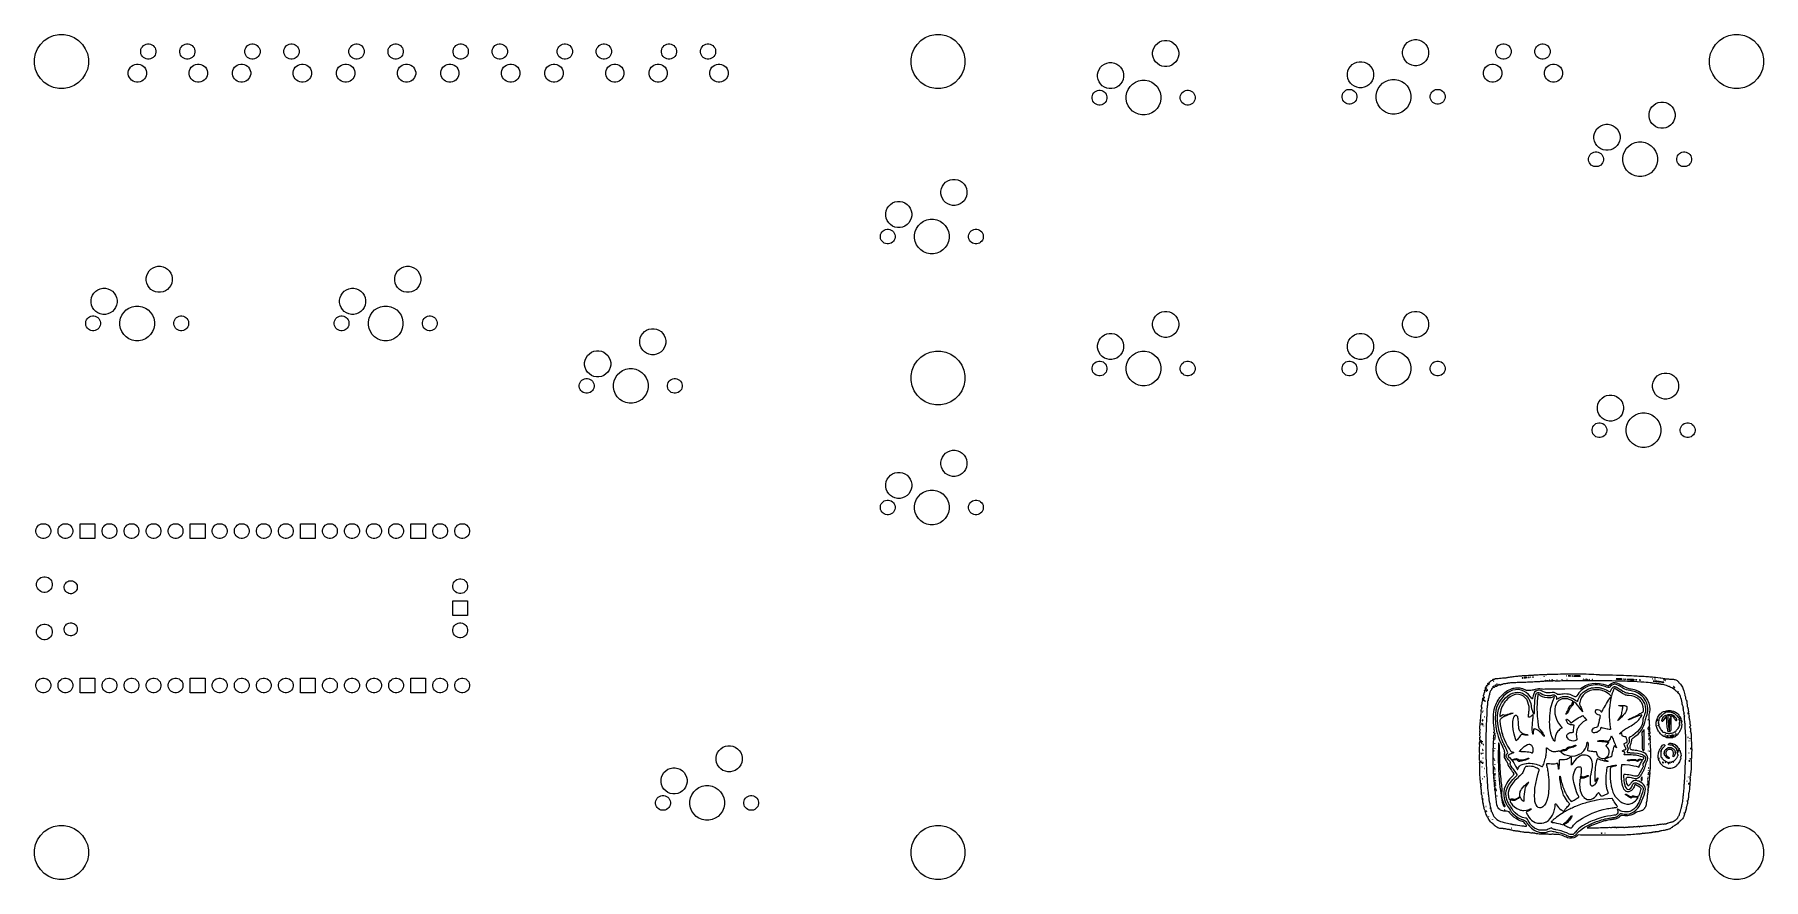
# Model space of a CAD drawing. Extents: x 2.16 to 10, y -5.17 to -1.33.
import ezdxf

# ---------------------------------------------------------------- set-up
doc = ezdxf.new("R2010")
doc.units = 0
doc.header["$MEASUREMENT"] = 0
doc.layers.add('BLACK', color=7, linetype='CONTINUOUS')

msp = doc.modelspace()

# ---------------------------------------------------------------- linework, layer by layer
at = {"layer": 'BLACK', "linetype": 'CONTINUOUS'}
for p, q in [((2.16611, -1.42109), (2.17531, -1.39888)), ((2.17531, -1.39888), (2.18866, -1.37889)), ((2.18866, -1.37889), (2.20566, -1.36189)), ((2.20566, -1.36189), (2.22565, -1.34854)), ((2.22565, -1.34854), (2.24786, -1.33934)), ((2.24786, -1.33934), (2.27144, -1.33465)), ((2.27144, -1.33465), (2.29549, -1.33465)), ((2.29549, -1.33465), (2.31906, -1.33934)), ((2.31906, -1.33934), (2.34128, -1.34854)), ((2.34128, -1.34854), (2.36127, -1.36189)), ((2.36127, -1.36189), (2.37826, -1.37889)), ((2.37826, -1.37889), (2.39162, -1.39888)), ((2.39162, -1.39888), (2.40082, -1.42109)), ((2.64272, -1.40802), (2.64404, -1.40137)), ((2.64272, -1.41481), (2.64272, -1.40802)), ((2.64404, -1.40137), (2.64664, -1.3951)), ((2.64664, -1.3951), (2.65041, -1.38946)), ((2.65041, -1.38946), (2.65521, -1.38466)), ((2.65521, -1.38466), (2.66085, -1.38089)), ((2.66085, -1.38089), (2.66712, -1.37829)), ((2.66712, -1.37829), (2.67377, -1.37697)), ((2.67377, -1.37697), (2.68056, -1.37697)), ((2.68056, -1.37697), (2.68721, -1.37829)), ((2.68721, -1.37829), (2.69348, -1.38089)), ((2.69348, -1.38089), (2.69913, -1.38466)), ((2.69913, -1.38466), (2.70392, -1.38946)), ((2.70392, -1.38946), (2.70769, -1.3951)), ((2.70769, -1.3951), (2.71029, -1.40137)), ((2.71029, -1.40137), (2.71161, -1.40802)), ((2.71161, -1.40802), (2.71161, -1.41481)), ((2.81988, -1.40802), (2.82121, -1.40137)), ((2.81988, -1.41481), (2.81988, -1.40802)), ((2.82121, -1.40137), (2.8238, -1.3951)), ((2.8238, -1.3951), (2.82757, -1.38946)), ((2.82757, -1.38946), (2.83237, -1.38466)), ((2.83237, -1.38466), (2.83801, -1.38089)), ((2.83801, -1.38089), (2.84428, -1.37829)), ((2.84428, -1.37829), (2.85094, -1.37697)), ((2.85094, -1.37697), (2.85772, -1.37697)), ((2.85772, -1.37697), (2.86438, -1.37829)), ((2.86438, -1.37829), (2.87065, -1.38089)), ((2.87065, -1.38089), (2.87629, -1.38466)), ((2.87629, -1.38466), (2.88109, -1.38946)), ((2.88109, -1.38946), (2.88486, -1.3951)), ((2.88486, -1.3951), (2.88746, -1.40137)), ((2.88746, -1.40137), (2.88878, -1.40802)), ((2.88878, -1.40802), (2.88878, -1.41481)), ((3.11516, -1.40802), (3.11648, -1.40137)), ((3.11516, -1.41481), (3.11516, -1.40802)), ((3.11648, -1.40137), (3.11908, -1.3951)), ((3.11908, -1.3951), (3.12285, -1.38946)), ((3.12285, -1.38946), (3.12765, -1.38466)), ((3.12765, -1.38466), (3.13329, -1.38089)), ((3.13329, -1.38089), (3.13956, -1.37829)), ((3.13956, -1.37829), (3.14621, -1.37697)), ((3.14621, -1.37697), (3.153, -1.37697)), ((3.153, -1.37697), (3.15965, -1.37829)), ((3.15965, -1.37829), (3.16592, -1.38089)), ((3.16592, -1.38089), (3.17157, -1.38466)), ((3.17157, -1.38466), (3.17636, -1.38946)), ((3.17636, -1.38946), (3.18013, -1.3951)), ((3.18013, -1.3951), (3.18273, -1.40137)), ((3.18273, -1.40137), (3.18406, -1.40802)), ((3.18406, -1.40802), (3.18406, -1.41481)), ((3.29232, -1.40802), (3.29365, -1.40137)), ((3.29232, -1.41481), (3.29232, -1.40802)), ((3.29365, -1.40137), (3.29624, -1.3951)), ((3.29624, -1.3951), (3.30001, -1.38946)), ((3.30001, -1.38946), (3.30481, -1.38466)), ((3.30481, -1.38466), (3.31045, -1.38089)), ((3.31045, -1.38089), (3.31672, -1.37829)), ((3.31672, -1.37829), (3.32338, -1.37697)), ((3.32338, -1.37697), (3.33016, -1.37697)), ((3.33016, -1.37697), (3.33682, -1.37829)), ((3.33682, -1.37829), (3.34309, -1.38089)), ((3.34309, -1.38089), (3.34873, -1.38466)), ((3.34873, -1.38466), (3.35353, -1.38946)), ((3.35353, -1.38946), (3.3573, -1.3951)), ((3.3573, -1.3951), (3.3599, -1.40137)), ((3.3599, -1.40137), (3.36122, -1.40802)), ((3.36122, -1.40802), (3.36122, -1.41481)), ((3.5876, -1.40802), (3.58892, -1.40137)), ((3.5876, -1.41481), (3.5876, -1.40802)), ((3.58892, -1.40137), (3.59152, -1.3951)), ((3.59152, -1.3951), (3.59529, -1.38946)), ((3.59529, -1.38946), (3.60009, -1.38466)), ((3.60009, -1.38466), (3.60573, -1.38089)), ((3.60573, -1.38089), (3.612, -1.37829)), ((3.612, -1.37829), (3.61865, -1.37697)), ((3.61865, -1.37697), (3.62544, -1.37697)), ((3.62544, -1.37697), (3.6321, -1.37829)), ((3.6321, -1.37829), (3.63836, -1.38089)), ((3.63836, -1.38089), (3.64401, -1.38466)), ((3.64401, -1.38466), (3.64881, -1.38946)), ((3.64881, -1.38946), (3.65258, -1.3951)), ((3.65258, -1.3951), (3.65517, -1.40137)), ((3.65517, -1.40137), (3.6565, -1.40802)), ((3.6565, -1.40802), (3.6565, -1.41481)), ((3.76476, -1.40802), (3.76609, -1.40137)), ((3.76476, -1.41481), (3.76476, -1.40802)), ((3.76609, -1.40137), (3.76868, -1.3951)), ((3.76868, -1.3951), (3.77245, -1.38946)), ((3.77245, -1.38946), (3.77725, -1.38466)), ((3.77725, -1.38466), (3.78289, -1.38089)), ((3.78289, -1.38089), (3.78916, -1.37829)), ((3.78916, -1.37829), (3.79582, -1.37697)), ((3.79582, -1.37697), (3.80261, -1.37697)), ((3.80261, -1.37697), (3.80926, -1.37829)), ((3.80926, -1.37829), (3.81553, -1.38089)), ((3.81553, -1.38089), (3.82117, -1.38466)), ((3.82117, -1.38466), (3.82597, -1.38946)), ((3.82597, -1.38946), (3.82974, -1.3951)), ((3.82974, -1.3951), (3.83234, -1.40137)), ((3.83234, -1.40137), (3.83366, -1.40802)), ((3.83366, -1.40802), (3.83366, -1.41481)), ((4.06004, -1.40802), (4.06136, -1.40137)), ((4.06004, -1.41481), (4.06004, -1.40802)), ((4.06136, -1.40137), (4.06396, -1.3951)), ((4.06396, -1.3951), (4.06773, -1.38946)), ((4.06773, -1.38946), (4.07253, -1.38466)), ((4.07253, -1.38466), (4.07817, -1.38089)), ((4.07817, -1.38089), (4.08444, -1.37829)), ((4.08444, -1.37829), (4.0911, -1.37697)), ((4.0911, -1.37697), (4.09788, -1.37697)), ((4.09788, -1.37697), (4.10454, -1.37829)), ((4.10454, -1.37829), (4.11081, -1.38089)), ((4.11081, -1.38089), (4.11645, -1.38466)), ((4.11645, -1.38466), (4.12125, -1.38946)), ((4.12125, -1.38946), (4.12502, -1.3951)), ((4.12502, -1.3951), (4.12761, -1.40137)), ((4.12761, -1.40137), (4.12894, -1.40802)), ((4.12894, -1.40802), (4.12894, -1.41481)), ((4.2372, -1.40802), (4.23853, -1.40137)), ((4.2372, -1.41481), (4.2372, -1.40802)), ((4.23853, -1.40137), (4.24113, -1.3951)), ((4.24113, -1.3951), (4.2449, -1.38946)), ((4.2449, -1.38946), (4.24969, -1.38466)), ((4.24969, -1.38466), (4.25534, -1.38089)), ((4.25534, -1.38089), (4.26161, -1.37829)), ((4.26161, -1.37829), (4.26826, -1.37697)), ((4.26826, -1.37697), (4.27505, -1.37697)), ((4.27505, -1.37697), (4.2817, -1.37829)), ((4.2817, -1.37829), (4.28797, -1.38089)), ((4.28797, -1.38089), (4.29361, -1.38466)), ((4.29361, -1.38466), (4.29841, -1.38946)), ((4.29841, -1.38946), (4.30218, -1.3951)), ((4.30218, -1.3951), (4.30478, -1.40137)), ((4.30478, -1.40137), (4.3061, -1.40802)), ((4.3061, -1.40802), (4.3061, -1.41481)), ((4.53248, -1.40802), (4.5338, -1.40137)), ((4.53248, -1.41481), (4.53248, -1.40802)), ((4.5338, -1.40137), (4.5364, -1.3951)), ((4.5364, -1.3951), (4.54017, -1.38946)), ((4.54017, -1.38946), (4.54497, -1.38466)), ((4.54497, -1.38466), (4.55061, -1.38089)), ((4.55061, -1.38089), (4.55688, -1.37829)), ((4.55688, -1.37829), (4.56354, -1.37697)), ((4.56354, -1.37697), (4.57032, -1.37697)), ((4.57032, -1.37697), (4.57698, -1.37829)), ((4.57698, -1.37829), (4.58325, -1.38089)), ((4.58325, -1.38089), (4.58889, -1.38466)), ((4.58889, -1.38466), (4.59369, -1.38946)), ((4.59369, -1.38946), (4.59746, -1.3951)), ((4.59746, -1.3951), (4.60005, -1.40137)), ((4.60005, -1.40137), (4.60138, -1.40802)), ((4.60138, -1.40802), (4.60138, -1.41481)), ((4.70965, -1.40802), (4.71097, -1.40137)), ((4.70965, -1.41481), (4.70965, -1.40802)), ((4.71097, -1.40137), (4.71357, -1.3951)), ((4.71357, -1.3951), (4.71734, -1.38946)), ((4.71734, -1.38946), (4.72213, -1.38466)), ((4.72213, -1.38466), (4.72778, -1.38089)), ((4.72778, -1.38089), (4.73405, -1.37829)), ((4.73405, -1.37829), (4.7407, -1.37697)), ((4.7407, -1.37697), (4.74749, -1.37697)), ((4.74749, -1.37697), (4.75414, -1.37829)), ((4.75414, -1.37829), (4.76041, -1.38089)), ((4.76041, -1.38089), (4.76605, -1.38466)), ((4.76605, -1.38466), (4.77085, -1.38946)), ((4.77085, -1.38946), (4.77462, -1.3951)), ((4.77462, -1.3951), (4.77722, -1.40137)), ((4.77722, -1.40137), (4.77854, -1.40802)), ((4.77854, -1.40802), (4.77854, -1.41481)), ((5.00492, -1.40802), (5.00625, -1.40137)), ((5.00492, -1.41481), (5.00492, -1.40802)), ((5.00625, -1.40137), (5.00884, -1.3951)), ((5.00884, -1.3951), (5.01261, -1.38946)), ((5.01261, -1.38946), (5.01741, -1.38466)), ((5.01741, -1.38466), (5.02305, -1.38089)), ((5.02305, -1.38089), (5.02932, -1.37829)), ((5.02932, -1.37829), (5.03598, -1.37697)), ((5.03598, -1.37697), (5.04276, -1.37697)), ((5.04276, -1.37697), (5.04942, -1.37829)), ((5.04942, -1.37829), (5.05569, -1.38089)), ((5.05569, -1.38089), (5.06133, -1.38466)), ((5.06133, -1.38466), (5.06613, -1.38946)), ((5.06613, -1.38946), (5.0699, -1.3951)), ((5.0699, -1.3951), (5.0725, -1.40137)), ((5.0725, -1.40137), (5.07382, -1.40802)), ((5.07382, -1.40802), (5.07382, -1.41481)), ((5.18209, -1.40802), (5.18341, -1.40137)), ((5.18209, -1.41481), (5.18209, -1.40802)), ((5.18341, -1.40137), (5.18601, -1.3951)), ((5.18601, -1.3951), (5.18978, -1.38946)), ((5.18978, -1.38946), (5.19458, -1.38466)), ((5.19458, -1.38466), (5.20022, -1.38089)), ((5.20022, -1.38089), (5.20649, -1.37829)), ((5.20649, -1.37829), (5.21314, -1.37697)), ((5.21314, -1.37697), (5.21993, -1.37697)), ((5.21993, -1.37697), (5.22658, -1.37829)), ((5.22658, -1.37829), (5.23285, -1.38089)), ((5.23285, -1.38089), (5.2385, -1.38466)), ((5.2385, -1.38466), (5.24329, -1.38946)), ((5.24329, -1.38946), (5.24706, -1.3951)), ((5.24706, -1.3951), (5.24966, -1.40137)), ((5.24966, -1.40137), (5.25098, -1.40802)), ((5.25098, -1.40802), (5.25098, -1.41481)), ((6.14249, -1.42109), (6.15169, -1.39888)), ((6.15169, -1.39888), (6.16504, -1.37889)), ((6.16504, -1.37889), (6.18204, -1.36189)), ((6.18204, -1.36189), (6.20203, -1.34854)), ((6.20203, -1.34854), (6.22424, -1.33934)), ((6.22424, -1.33934), (6.24782, -1.33465)), ((6.24782, -1.33465), (6.27186, -1.33465)), ((6.27186, -1.33465), (6.29544, -1.33934)), ((6.29544, -1.33934), (6.31765, -1.34854)), ((6.31765, -1.34854), (6.33764, -1.36189)), ((6.33764, -1.36189), (6.35464, -1.37889)), ((6.35464, -1.37889), (6.368, -1.39888)), ((6.368, -1.39888), (6.3772, -1.42109)), ((7.23327, -1.41466), (7.23554, -1.40325)), ((7.23554, -1.40325), (7.23999, -1.3925)), ((7.23999, -1.3925), (7.24645, -1.38283)), ((7.24645, -1.38283), (7.25468, -1.3746)), ((7.25468, -1.3746), (7.26435, -1.36814)), ((7.26435, -1.36814), (7.2751, -1.36369)), ((7.2751, -1.36369), (7.28651, -1.36142)), ((7.28651, -1.36142), (7.29814, -1.36142)), ((7.29814, -1.36142), (7.30955, -1.36369)), ((7.30955, -1.36369), (7.3203, -1.36814)), ((7.3203, -1.36814), (7.32997, -1.3746)), ((7.32997, -1.3746), (7.33819, -1.38283)), ((7.33819, -1.38283), (7.34466, -1.3925)), ((7.34466, -1.3925), (7.34911, -1.40325)), ((7.34911, -1.40325), (7.35138, -1.41466)), ((8.36713, -1.41072), (8.3694, -1.39931)), ((8.36713, -1.42235), (8.36713, -1.41072)), ((8.3694, -1.39931), (8.37385, -1.38856)), ((8.37385, -1.38856), (8.38031, -1.37889)), ((8.38031, -1.37889), (8.38854, -1.37066)), ((8.38854, -1.37066), (8.39821, -1.3642)), ((8.39821, -1.3642), (8.40896, -1.35975)), ((8.40896, -1.35975), (8.42036, -1.35748)), ((8.42036, -1.35748), (8.432, -1.35748)), ((8.432, -1.35748), (8.44341, -1.35975)), ((8.44341, -1.35975), (8.45415, -1.3642)), ((8.45415, -1.3642), (8.46383, -1.37066)), ((8.46383, -1.37066), (8.47205, -1.37889)), ((8.47205, -1.37889), (8.47852, -1.38856)), ((8.47852, -1.38856), (8.48297, -1.39931)), ((8.48297, -1.39931), (8.48524, -1.41072)), ((8.48524, -1.41072), (8.48524, -1.42235)), ((8.79035, -1.40802), (8.79168, -1.40137)), ((8.79035, -1.41481), (8.79035, -1.40802)), ((8.79168, -1.40137), (8.79427, -1.3951)), ((8.79427, -1.3951), (8.79805, -1.38946)), ((8.79805, -1.38946), (8.80284, -1.38466)), ((8.80284, -1.38466), (8.80849, -1.38089)), ((8.80849, -1.38089), (8.81475, -1.37829)), ((8.81475, -1.37829), (8.82141, -1.37697)), ((8.82141, -1.37697), (8.8282, -1.37697)), ((8.8282, -1.37697), (8.83485, -1.37829)), ((8.83485, -1.37829), (8.84112, -1.38089)), ((8.84112, -1.38089), (8.84676, -1.38466)), ((8.84676, -1.38466), (8.85156, -1.38946)), ((8.85156, -1.38946), (8.85533, -1.3951)), ((8.85533, -1.3951), (8.85793, -1.40137)), ((8.85793, -1.40137), (8.85925, -1.40802)), ((8.85925, -1.40802), (8.85925, -1.41481)), ((8.96752, -1.40802), (8.96884, -1.40137)), ((8.96752, -1.41481), (8.96752, -1.40802)), ((8.96884, -1.40137), (8.97144, -1.3951)), ((8.97144, -1.3951), (8.97521, -1.38946)), ((8.97521, -1.38946), (8.98001, -1.38466)), ((8.98001, -1.38466), (8.98565, -1.38089)), ((8.98565, -1.38089), (8.99192, -1.37829)), ((8.99192, -1.37829), (8.99858, -1.37697)), ((8.99858, -1.37697), (9.00536, -1.37697)), ((9.00536, -1.37697), (9.01202, -1.37829)), ((9.01202, -1.37829), (9.01829, -1.38089)), ((9.01829, -1.38089), (9.02393, -1.38466)), ((9.02393, -1.38466), (9.02873, -1.38946)), ((9.02873, -1.38946), (9.0325, -1.3951)), ((9.0325, -1.3951), (9.03509, -1.40137)), ((9.03509, -1.40137), (9.03642, -1.40802)), ((9.03642, -1.40802), (9.03642, -1.41481)), ((9.76453, -1.42109), (9.77373, -1.39888)), ((9.77373, -1.39888), (9.78709, -1.37889)), ((9.78709, -1.37889), (9.80409, -1.36189)), ((9.80409, -1.36189), (9.82408, -1.34854)), ((9.82408, -1.34854), (9.84629, -1.33934)), ((9.84629, -1.33934), (9.86987, -1.33465)), ((9.86987, -1.33465), (9.89391, -1.33465)), ((9.89391, -1.33465), (9.91749, -1.33934)), ((9.91749, -1.33934), (9.9397, -1.34854)), ((9.9397, -1.34854), (9.95969, -1.36189)), ((9.95969, -1.36189), (9.97669, -1.37889)), ((9.97669, -1.37889), (9.99005, -1.39888)), ((9.99005, -1.39888), (9.99925, -1.42109)), ((2.16142, -1.44467), (2.16611, -1.42109)), ((2.16142, -1.46871), (2.16142, -1.44467)), ((2.16611, -1.49229), (2.16142, -1.46871)), ((2.40082, -1.42109), (2.40551, -1.44467)), ((2.40551, -1.46871), (2.40082, -1.49229)), ((2.40551, -1.44467), (2.40551, -1.46871)), ((2.5882, -1.49739), (2.59132, -1.48987)), ((2.59132, -1.48987), (2.59584, -1.4831)), ((2.59584, -1.4831), (2.6016, -1.47734)), ((2.6016, -1.47734), (2.60837, -1.47282)), ((2.60837, -1.47282), (2.61589, -1.4697)), ((2.61589, -1.4697), (2.62388, -1.46811)), ((2.62388, -1.46811), (2.63202, -1.46811)), ((2.63202, -1.46811), (2.64001, -1.4697)), ((2.64001, -1.4697), (2.64753, -1.47282)), ((2.64404, -1.42147), (2.64272, -1.41481)), ((2.64664, -1.42773), (2.64404, -1.42147)), ((2.65041, -1.43338), (2.64664, -1.42773)), ((2.64753, -1.47282), (2.6543, -1.47734)), ((2.65521, -1.43818), (2.65041, -1.43338)), ((2.6543, -1.47734), (2.66006, -1.4831)), ((2.66085, -1.44195), (2.65521, -1.43818)), ((2.66006, -1.4831), (2.66459, -1.48987)), ((2.66712, -1.44454), (2.66085, -1.44195)), ((2.66459, -1.48987), (2.6677, -1.49739)), ((2.67377, -1.44587), (2.66712, -1.44454)), ((2.68056, -1.44587), (2.67377, -1.44587)), ((2.68721, -1.44454), (2.68056, -1.44587)), ((2.69348, -1.44195), (2.68721, -1.44454)), ((2.69913, -1.43818), (2.69348, -1.44195)), ((2.70392, -1.43338), (2.69913, -1.43818)), ((2.70769, -1.42773), (2.70392, -1.43338)), ((2.71029, -1.42147), (2.70769, -1.42773)), ((2.71161, -1.41481), (2.71029, -1.42147)), ((2.82121, -1.42147), (2.81988, -1.41481)), ((2.8238, -1.42773), (2.82121, -1.42147)), ((2.82757, -1.43338), (2.8238, -1.42773)), ((2.83237, -1.43818), (2.82757, -1.43338)), ((2.83801, -1.44195), (2.83237, -1.43818)), ((2.84428, -1.44454), (2.83801, -1.44195)), ((2.85094, -1.44587), (2.84428, -1.44454)), ((2.85772, -1.44587), (2.85094, -1.44587)), ((2.86438, -1.44454), (2.85772, -1.44587)), ((2.86419, -1.49739), (2.8673, -1.48987)), ((2.87065, -1.44195), (2.86438, -1.44454)), ((2.8673, -1.48987), (2.87183, -1.4831)), ((2.87629, -1.43818), (2.87065, -1.44195)), ((2.87183, -1.4831), (2.87759, -1.47734)), ((2.88109, -1.43338), (2.87629, -1.43818)), ((2.87759, -1.47734), (2.88436, -1.47282)), ((2.88486, -1.42773), (2.88109, -1.43338)), ((2.88436, -1.47282), (2.89188, -1.4697)), ((2.88746, -1.42147), (2.88486, -1.42773)), ((2.88878, -1.41481), (2.88746, -1.42147)), ((2.89188, -1.4697), (2.89987, -1.46811)), ((2.89987, -1.46811), (2.90801, -1.46811)), ((2.90801, -1.46811), (2.916, -1.4697)), ((2.916, -1.4697), (2.92352, -1.47282)), ((2.92352, -1.47282), (2.93029, -1.47734)), ((2.93029, -1.47734), (2.93605, -1.4831)), ((2.93605, -1.4831), (2.94057, -1.48987)), ((2.94057, -1.48987), (2.94369, -1.49739)), ((3.06064, -1.49739), (3.06376, -1.48987)), ((3.06376, -1.48987), (3.06828, -1.4831)), ((3.06828, -1.4831), (3.07404, -1.47734)), ((3.07404, -1.47734), (3.08081, -1.47282)), ((3.08081, -1.47282), (3.08834, -1.4697)), ((3.08834, -1.4697), (3.09632, -1.46811)), ((3.09632, -1.46811), (3.10447, -1.46811)), ((3.10447, -1.46811), (3.11245, -1.4697)), ((3.11245, -1.4697), (3.11997, -1.47282)), ((3.11648, -1.42147), (3.11516, -1.41481)), ((3.11908, -1.42773), (3.11648, -1.42147)), ((3.12285, -1.43338), (3.11908, -1.42773)), ((3.11997, -1.47282), (3.12675, -1.47734)), ((3.12765, -1.43818), (3.12285, -1.43338)), ((3.12675, -1.47734), (3.1325, -1.4831)), ((3.13329, -1.44195), (3.12765, -1.43818)), ((3.1325, -1.4831), (3.13703, -1.48987)), ((3.13956, -1.44454), (3.13329, -1.44195)), ((3.13703, -1.48987), (3.14014, -1.49739)), ((3.14621, -1.44587), (3.13956, -1.44454)), ((3.153, -1.44587), (3.14621, -1.44587)), ((3.15965, -1.44454), (3.153, -1.44587)), ((3.16592, -1.44195), (3.15965, -1.44454)), ((3.17157, -1.43818), (3.16592, -1.44195)), ((3.17636, -1.43338), (3.17157, -1.43818)), ((3.18013, -1.42773), (3.17636, -1.43338)), ((3.18273, -1.42147), (3.18013, -1.42773)), ((3.18406, -1.41481), (3.18273, -1.42147)), ((3.29365, -1.42147), (3.29232, -1.41481)), ((3.29624, -1.42773), (3.29365, -1.42147)), ((3.30001, -1.43338), (3.29624, -1.42773)), ((3.30481, -1.43818), (3.30001, -1.43338)), ((3.31045, -1.44195), (3.30481, -1.43818)), ((3.31672, -1.44454), (3.31045, -1.44195)), ((3.32338, -1.44587), (3.31672, -1.44454)), ((3.33016, -1.44587), (3.32338, -1.44587)), ((3.33682, -1.44454), (3.33016, -1.44587)), ((3.33663, -1.49739), (3.33974, -1.48987)), ((3.34309, -1.44195), (3.33682, -1.44454)), ((3.33974, -1.48987), (3.34427, -1.4831)), ((3.34873, -1.43818), (3.34309, -1.44195)), ((3.34427, -1.4831), (3.35003, -1.47734)), ((3.35353, -1.43338), (3.34873, -1.43818)), ((3.35003, -1.47734), (3.3568, -1.47282)), ((3.3573, -1.42773), (3.35353, -1.43338)), ((3.3568, -1.47282), (3.36432, -1.4697)), ((3.3599, -1.42147), (3.3573, -1.42773)), ((3.36122, -1.41481), (3.3599, -1.42147)), ((3.36432, -1.4697), (3.37231, -1.46811)), ((3.37231, -1.46811), (3.38045, -1.46811)), ((3.38045, -1.46811), (3.38844, -1.4697)), ((3.38844, -1.4697), (3.39596, -1.47282)), ((3.39596, -1.47282), (3.40273, -1.47734)), ((3.40273, -1.47734), (3.40849, -1.4831)), ((3.40849, -1.4831), (3.41301, -1.48987)), ((3.41301, -1.48987), (3.41613, -1.49739)), ((3.53308, -1.49739), (3.5362, -1.48987)), ((3.5362, -1.48987), (3.54072, -1.4831)), ((3.54072, -1.4831), (3.54648, -1.47734)), ((3.54648, -1.47734), (3.55325, -1.47282)), ((3.55325, -1.47282), (3.56078, -1.4697)), ((3.56078, -1.4697), (3.56876, -1.46811)), ((3.56876, -1.46811), (3.57691, -1.46811)), ((3.57691, -1.46811), (3.58489, -1.4697)), ((3.58489, -1.4697), (3.59242, -1.47282)), ((3.58892, -1.42147), (3.5876, -1.41481)), ((3.59152, -1.42773), (3.58892, -1.42147)), ((3.59529, -1.43338), (3.59152, -1.42773)), ((3.59242, -1.47282), (3.59919, -1.47734)), ((3.60009, -1.43818), (3.59529, -1.43338)), ((3.59919, -1.47734), (3.60494, -1.4831)), ((3.60573, -1.44195), (3.60009, -1.43818)), ((3.60494, -1.4831), (3.60947, -1.48987)), ((3.612, -1.44454), (3.60573, -1.44195)), ((3.60947, -1.48987), (3.61258, -1.49739)), ((3.61865, -1.44587), (3.612, -1.44454)), ((3.62544, -1.44587), (3.61865, -1.44587)), ((3.6321, -1.44454), (3.62544, -1.44587)), ((3.63836, -1.44195), (3.6321, -1.44454)), ((3.64401, -1.43818), (3.63836, -1.44195)), ((3.64881, -1.43338), (3.64401, -1.43818)), ((3.65258, -1.42773), (3.64881, -1.43338)), ((3.65517, -1.42147), (3.65258, -1.42773)), ((3.6565, -1.41481), (3.65517, -1.42147)), ((3.76609, -1.42147), (3.76476, -1.41481)), ((3.76868, -1.42773), (3.76609, -1.42147)), ((3.77245, -1.43338), (3.76868, -1.42773)), ((3.77725, -1.43818), (3.77245, -1.43338)), ((3.78289, -1.44195), (3.77725, -1.43818)), ((3.78916, -1.44454), (3.78289, -1.44195)), ((3.79582, -1.44587), (3.78916, -1.44454)), ((3.80261, -1.44587), (3.79582, -1.44587)), ((3.80926, -1.44454), (3.80261, -1.44587)), ((3.80907, -1.49739), (3.81219, -1.48987)), ((3.81553, -1.44195), (3.80926, -1.44454)), ((3.81219, -1.48987), (3.81671, -1.4831)), ((3.82117, -1.43818), (3.81553, -1.44195)), ((3.81671, -1.4831), (3.82247, -1.47734)), ((3.82597, -1.43338), (3.82117, -1.43818)), ((3.82247, -1.47734), (3.82924, -1.47282)), ((3.82974, -1.42773), (3.82597, -1.43338)), ((3.82924, -1.47282), (3.83676, -1.4697)), ((3.83234, -1.42147), (3.82974, -1.42773)), ((3.83366, -1.41481), (3.83234, -1.42147)), ((3.83676, -1.4697), (3.84475, -1.46811)), ((3.84475, -1.46811), (3.85289, -1.46811)), ((3.85289, -1.46811), (3.86088, -1.4697)), ((3.86088, -1.4697), (3.8684, -1.47282)), ((3.8684, -1.47282), (3.87517, -1.47734)), ((3.87517, -1.47734), (3.88093, -1.4831)), ((3.88093, -1.4831), (3.88545, -1.48987)), ((3.88545, -1.48987), (3.88857, -1.49739)), ((4.00553, -1.49739), (4.00864, -1.48987)), ((4.00864, -1.48987), (4.01317, -1.4831)), ((4.01317, -1.4831), (4.01892, -1.47734)), ((4.01892, -1.47734), (4.02569, -1.47282)), ((4.02569, -1.47282), (4.03322, -1.4697)), ((4.03322, -1.4697), (4.0412, -1.46811)), ((4.0412, -1.46811), (4.04935, -1.46811)), ((4.04935, -1.46811), (4.05733, -1.4697)), ((4.05733, -1.4697), (4.06486, -1.47282)), ((4.06136, -1.42147), (4.06004, -1.41481)), ((4.06396, -1.42773), (4.06136, -1.42147)), ((4.06773, -1.43338), (4.06396, -1.42773)), ((4.06486, -1.47282), (4.07163, -1.47734)), ((4.07253, -1.43818), (4.06773, -1.43338)), ((4.07163, -1.47734), (4.07739, -1.4831)), ((4.07817, -1.44195), (4.07253, -1.43818)), ((4.07739, -1.4831), (4.08191, -1.48987)), ((4.08444, -1.44454), (4.07817, -1.44195)), ((4.08191, -1.48987), (4.08503, -1.49739)), ((4.0911, -1.44587), (4.08444, -1.44454)), ((4.09788, -1.44587), (4.0911, -1.44587)), ((4.10454, -1.44454), (4.09788, -1.44587)), ((4.11081, -1.44195), (4.10454, -1.44454)), ((4.11645, -1.43818), (4.11081, -1.44195)), ((4.12125, -1.43338), (4.11645, -1.43818)), ((4.12502, -1.42773), (4.12125, -1.43338)), ((4.12761, -1.42147), (4.12502, -1.42773)), ((4.12894, -1.41481), (4.12761, -1.42147)), ((4.23853, -1.42147), (4.2372, -1.41481)), ((4.24113, -1.42773), (4.23853, -1.42147)), ((4.2449, -1.43338), (4.24113, -1.42773)), ((4.24969, -1.43818), (4.2449, -1.43338)), ((4.25534, -1.44195), (4.24969, -1.43818)), ((4.26161, -1.44454), (4.25534, -1.44195)), ((4.26826, -1.44587), (4.26161, -1.44454)), ((4.27505, -1.44587), (4.26826, -1.44587)), ((4.2817, -1.44454), (4.27505, -1.44587)), ((4.28151, -1.49739), (4.28463, -1.48987)), ((4.28797, -1.44195), (4.2817, -1.44454)), ((4.28463, -1.48987), (4.28915, -1.4831)), ((4.29361, -1.43818), (4.28797, -1.44195)), ((4.28915, -1.4831), (4.29491, -1.47734)), ((4.29841, -1.43338), (4.29361, -1.43818)), ((4.29491, -1.47734), (4.30168, -1.47282)), ((4.30218, -1.42773), (4.29841, -1.43338)), ((4.30168, -1.47282), (4.3092, -1.4697)), ((4.30478, -1.42147), (4.30218, -1.42773)), ((4.3061, -1.41481), (4.30478, -1.42147)), ((4.3092, -1.4697), (4.31719, -1.46811)), ((4.31719, -1.46811), (4.32533, -1.46811)), ((4.32533, -1.46811), (4.33332, -1.4697)), ((4.33332, -1.4697), (4.34084, -1.47282)), ((4.34084, -1.47282), (4.34761, -1.47734)), ((4.34761, -1.47734), (4.35337, -1.4831)), ((4.35337, -1.4831), (4.35789, -1.48987)), ((4.35789, -1.48987), (4.36101, -1.49739)), ((4.47797, -1.49739), (4.48108, -1.48987)), ((4.48108, -1.48987), (4.48561, -1.4831)), ((4.48561, -1.4831), (4.49136, -1.47734)), ((4.49136, -1.47734), (4.49814, -1.47282)), ((4.49814, -1.47282), (4.50566, -1.4697)), ((4.50566, -1.4697), (4.51365, -1.46811)), ((4.51365, -1.46811), (4.52179, -1.46811)), ((4.52179, -1.46811), (4.52977, -1.4697)), ((4.52977, -1.4697), (4.5373, -1.47282)), ((4.5338, -1.42147), (4.53248, -1.41481)), ((4.5364, -1.42773), (4.5338, -1.42147)), ((4.54017, -1.43338), (4.5364, -1.42773)), ((4.5373, -1.47282), (4.54407, -1.47734)), ((4.54497, -1.43818), (4.54017, -1.43338)), ((4.54407, -1.47734), (4.54983, -1.4831)), ((4.55061, -1.44195), (4.54497, -1.43818)), ((4.54983, -1.4831), (4.55435, -1.48987)), ((4.55688, -1.44454), (4.55061, -1.44195)), ((4.55435, -1.48987), (4.55747, -1.49739)), ((4.56354, -1.44587), (4.55688, -1.44454)), ((4.57032, -1.44587), (4.56354, -1.44587)), ((4.57698, -1.44454), (4.57032, -1.44587)), ((4.58325, -1.44195), (4.57698, -1.44454)), ((4.58889, -1.43818), (4.58325, -1.44195)), ((4.59369, -1.43338), (4.58889, -1.43818)), ((4.59746, -1.42773), (4.59369, -1.43338)), ((4.60005, -1.42147), (4.59746, -1.42773)), ((4.60138, -1.41481), (4.60005, -1.42147)), ((4.71097, -1.42147), (4.70965, -1.41481)), ((4.71357, -1.42773), (4.71097, -1.42147)), ((4.71734, -1.43338), (4.71357, -1.42773)), ((4.72213, -1.43818), (4.71734, -1.43338)), ((4.72778, -1.44195), (4.72213, -1.43818)), ((4.73405, -1.44454), (4.72778, -1.44195)), ((4.7407, -1.44587), (4.73405, -1.44454)), ((4.74749, -1.44587), (4.7407, -1.44587)), ((4.75414, -1.44454), (4.74749, -1.44587)), ((4.75395, -1.49739), (4.75707, -1.48987)), ((4.76041, -1.44195), (4.75414, -1.44454)), ((4.75707, -1.48987), (4.76159, -1.4831)), ((4.76605, -1.43818), (4.76041, -1.44195)), ((4.76159, -1.4831), (4.76735, -1.47734)), ((4.77085, -1.43338), (4.76605, -1.43818)), ((4.76735, -1.47734), (4.77412, -1.47282)), ((4.77462, -1.42773), (4.77085, -1.43338)), ((4.77412, -1.47282), (4.78164, -1.4697)), ((4.77722, -1.42147), (4.77462, -1.42773)), ((4.77854, -1.41481), (4.77722, -1.42147)), ((4.78164, -1.4697), (4.78963, -1.46811)), ((4.78963, -1.46811), (4.79777, -1.46811)), ((4.79777, -1.46811), (4.80576, -1.4697)), ((4.80576, -1.4697), (4.81328, -1.47282)), ((4.81328, -1.47282), (4.82005, -1.47734)), ((4.82005, -1.47734), (4.82581, -1.4831)), ((4.82581, -1.4831), (4.83033, -1.48987)), ((4.83033, -1.48987), (4.83345, -1.49739)), ((4.95041, -1.49739), (4.95352, -1.48987)), ((4.95352, -1.48987), (4.95805, -1.4831)), ((4.95805, -1.4831), (4.96381, -1.47734)), ((4.96381, -1.47734), (4.97058, -1.47282)), ((4.97058, -1.47282), (4.9781, -1.4697)), ((4.9781, -1.4697), (4.98609, -1.46811)), ((4.98609, -1.46811), (4.99423, -1.46811)), ((4.99423, -1.46811), (5.00222, -1.4697)), ((5.00222, -1.4697), (5.00974, -1.47282)), ((5.00625, -1.42147), (5.00492, -1.41481)), ((5.00884, -1.42773), (5.00625, -1.42147)), ((5.01261, -1.43338), (5.00884, -1.42773)), ((5.00974, -1.47282), (5.01651, -1.47734)), ((5.01741, -1.43818), (5.01261, -1.43338)), ((5.01651, -1.47734), (5.02227, -1.4831)), ((5.02305, -1.44195), (5.01741, -1.43818)), ((5.02227, -1.4831), (5.02679, -1.48987)), ((5.02932, -1.44454), (5.02305, -1.44195)), ((5.02679, -1.48987), (5.02991, -1.49739)), ((5.03598, -1.44587), (5.02932, -1.44454)), ((5.04276, -1.44587), (5.03598, -1.44587)), ((5.04942, -1.44454), (5.04276, -1.44587)), ((5.05569, -1.44195), (5.04942, -1.44454)), ((5.06133, -1.43818), (5.05569, -1.44195)), ((5.06613, -1.43338), (5.06133, -1.43818)), ((5.0699, -1.42773), (5.06613, -1.43338)), ((5.0725, -1.42147), (5.0699, -1.42773)), ((5.07382, -1.41481), (5.0725, -1.42147)), ((5.18341, -1.42147), (5.18209, -1.41481)), ((5.18601, -1.42773), (5.18341, -1.42147)), ((5.18978, -1.43338), (5.18601, -1.42773)), ((5.19458, -1.43818), (5.18978, -1.43338)), ((5.20022, -1.44195), (5.19458, -1.43818)), ((5.20649, -1.44454), (5.20022, -1.44195)), ((5.21314, -1.44587), (5.20649, -1.44454)), ((5.21993, -1.44587), (5.21314, -1.44587)), ((5.22658, -1.44454), (5.21993, -1.44587)), ((5.22639, -1.49739), (5.22951, -1.48987)), ((5.23285, -1.44195), (5.22658, -1.44454)), ((5.22951, -1.48987), (5.23403, -1.4831)), ((5.2385, -1.43818), (5.23285, -1.44195)), ((5.23403, -1.4831), (5.23979, -1.47734)), ((5.24329, -1.43338), (5.2385, -1.43818)), ((5.23979, -1.47734), (5.24656, -1.47282)), ((5.24706, -1.42773), (5.24329, -1.43338)), ((5.24656, -1.47282), (5.25408, -1.4697)), ((5.24966, -1.42147), (5.24706, -1.42773)), ((5.25098, -1.41481), (5.24966, -1.42147)), ((5.25408, -1.4697), (5.26207, -1.46811)), ((5.26207, -1.46811), (5.27021, -1.46811)), ((5.27021, -1.46811), (5.2782, -1.4697)), ((5.2782, -1.4697), (5.28572, -1.47282)), ((5.28572, -1.47282), (5.29249, -1.47734)), ((5.29249, -1.47734), (5.29825, -1.4831)), ((5.29825, -1.4831), (5.30278, -1.48987)), ((5.30278, -1.48987), (5.30589, -1.49739)), ((6.1378, -1.44467), (6.14249, -1.42109)), ((6.1378, -1.46871), (6.1378, -1.44467)), ((6.14249, -1.49229), (6.1378, -1.46871)), ((6.3772, -1.42109), (6.38189, -1.44467)), ((6.38189, -1.46871), (6.3772, -1.49229)), ((6.38189, -1.44467), (6.38189, -1.46871)), ((6.98999, -1.4925), (6.99645, -1.48283)), ((6.99645, -1.48283), (7.00468, -1.4746)), ((7.00468, -1.4746), (7.01435, -1.46814)), ((7.01435, -1.46814), (7.0251, -1.46369)), ((7.0251, -1.46369), (7.03651, -1.46142)), ((7.03651, -1.46142), (7.04814, -1.46142)), ((7.04814, -1.46142), (7.05955, -1.46369)), ((7.05955, -1.46369), (7.0703, -1.46814)), ((7.0703, -1.46814), (7.07997, -1.4746)), ((7.07997, -1.4746), (7.08819, -1.48283)), ((7.08819, -1.48283), (7.09466, -1.4925)), ((7.23327, -1.42629), (7.23327, -1.41466)), ((7.23554, -1.4377), (7.23327, -1.42629)), ((7.23999, -1.44845), (7.23554, -1.4377)), ((7.24645, -1.45812), (7.23999, -1.44845)), ((7.25468, -1.46634), (7.24645, -1.45812)), ((7.26435, -1.47281), (7.25468, -1.46634)), ((7.2751, -1.47726), (7.26435, -1.47281)), ((7.28651, -1.47953), (7.2751, -1.47726)), ((7.29814, -1.47953), (7.28651, -1.47953)), ((7.30955, -1.47726), (7.29814, -1.47953)), ((7.3203, -1.47281), (7.30955, -1.47726)), ((7.32997, -1.46634), (7.3203, -1.47281)), ((7.33819, -1.45812), (7.32997, -1.46634)), ((7.34466, -1.44845), (7.33819, -1.45812)), ((7.34911, -1.4377), (7.34466, -1.44845)), ((7.35138, -1.42629), (7.34911, -1.4377)), ((7.35138, -1.41466), (7.35138, -1.42629)), ((8.1194, -1.49931), (8.12385, -1.48856)), ((8.12385, -1.48856), (8.13031, -1.47889)), ((8.13031, -1.47889), (8.13854, -1.47066)), ((8.13854, -1.47066), (8.14821, -1.4642)), ((8.14821, -1.4642), (8.15896, -1.45975)), ((8.15896, -1.45975), (8.17036, -1.45748)), ((8.17036, -1.45748), (8.182, -1.45748)), ((8.182, -1.45748), (8.19341, -1.45975)), ((8.19341, -1.45975), (8.20415, -1.4642)), ((8.20415, -1.4642), (8.21383, -1.47066)), ((8.21383, -1.47066), (8.22205, -1.47889)), ((8.22205, -1.47889), (8.22852, -1.48856)), ((8.22852, -1.48856), (8.23297, -1.49931)), ((8.3694, -1.43376), (8.36713, -1.42235)), ((8.37385, -1.44451), (8.3694, -1.43376)), ((8.38031, -1.45418), (8.37385, -1.44451)), ((8.38854, -1.46241), (8.38031, -1.45418)), ((8.39821, -1.46887), (8.38854, -1.46241)), ((8.40896, -1.47332), (8.39821, -1.46887)), ((8.42036, -1.47559), (8.40896, -1.47332)), ((8.432, -1.47559), (8.42036, -1.47559)), ((8.44341, -1.47332), (8.432, -1.47559)), ((8.45415, -1.46887), (8.44341, -1.47332)), ((8.46383, -1.46241), (8.45415, -1.46887)), ((8.47205, -1.45418), (8.46383, -1.46241)), ((8.47852, -1.44451), (8.47205, -1.45418)), ((8.48297, -1.43376), (8.47852, -1.44451)), ((8.48524, -1.42235), (8.48297, -1.43376)), ((8.73584, -1.49739), (8.73896, -1.48987)), ((8.73896, -1.48987), (8.74348, -1.4831)), ((8.74348, -1.4831), (8.74924, -1.47734)), ((8.74924, -1.47734), (8.75601, -1.47282)), ((8.75601, -1.47282), (8.76353, -1.4697)), ((8.76353, -1.4697), (8.77152, -1.46811)), ((8.77152, -1.46811), (8.77966, -1.46811)), ((8.77966, -1.46811), (8.78765, -1.4697)), ((8.78765, -1.4697), (8.79517, -1.47282)), ((8.79168, -1.42147), (8.79035, -1.41481)), ((8.79427, -1.42773), (8.79168, -1.42147)), ((8.79805, -1.43338), (8.79427, -1.42773)), ((8.79517, -1.47282), (8.80194, -1.47734)), ((8.80284, -1.43818), (8.79805, -1.43338)), ((8.80194, -1.47734), (8.8077, -1.4831)), ((8.80849, -1.44195), (8.80284, -1.43818)), ((8.8077, -1.4831), (8.81222, -1.48987)), ((8.81475, -1.44454), (8.80849, -1.44195)), ((8.81222, -1.48987), (8.81534, -1.49739)), ((8.82141, -1.44587), (8.81475, -1.44454)), ((8.8282, -1.44587), (8.82141, -1.44587)), ((8.83485, -1.44454), (8.8282, -1.44587)), ((8.84112, -1.44195), (8.83485, -1.44454)), ((8.84676, -1.43818), (8.84112, -1.44195)), ((8.85156, -1.43338), (8.84676, -1.43818)), ((8.85533, -1.42773), (8.85156, -1.43338)), ((8.85793, -1.42147), (8.85533, -1.42773)), ((8.85925, -1.41481), (8.85793, -1.42147)), ((8.96884, -1.42147), (8.96752, -1.41481)), ((8.97144, -1.42773), (8.96884, -1.42147)), ((8.97521, -1.43338), (8.97144, -1.42773)), ((8.98001, -1.43818), (8.97521, -1.43338)), ((8.98565, -1.44195), (8.98001, -1.43818)), ((8.99192, -1.44454), (8.98565, -1.44195)), ((8.99858, -1.44587), (8.99192, -1.44454)), ((9.00536, -1.44587), (8.99858, -1.44587)), ((9.01202, -1.44454), (9.00536, -1.44587)), ((9.01182, -1.49739), (9.01494, -1.48987)), ((9.01829, -1.44195), (9.01202, -1.44454)), ((9.01494, -1.48987), (9.01947, -1.4831)), ((9.02393, -1.43818), (9.01829, -1.44195)), ((9.01947, -1.4831), (9.02522, -1.47734)), ((9.02873, -1.43338), (9.02393, -1.43818)), ((9.02522, -1.47734), (9.03199, -1.47282)), ((9.0325, -1.42773), (9.02873, -1.43338)), ((9.03199, -1.47282), (9.03952, -1.4697)), ((9.03509, -1.42147), (9.0325, -1.42773)), ((9.03642, -1.41481), (9.03509, -1.42147)), ((9.03952, -1.4697), (9.0475, -1.46811)), ((9.0475, -1.46811), (9.05565, -1.46811)), ((9.05565, -1.46811), (9.06363, -1.4697)), ((9.06363, -1.4697), (9.07116, -1.47282)), ((9.07116, -1.47282), (9.07793, -1.47734)), ((9.07793, -1.47734), (9.08368, -1.4831)), ((9.08368, -1.4831), (9.08821, -1.48987)), ((9.08821, -1.48987), (9.09132, -1.49739)), ((9.75984, -1.44467), (9.76453, -1.42109)), ((9.75984, -1.46871), (9.75984, -1.44467)), ((9.76453, -1.49229), (9.75984, -1.46871)), ((9.99925, -1.42109), (10.0039, -1.44467)), ((10.0039, -1.46871), (9.99925, -1.49229)), ((10.0039, -1.44467), (10.0039, -1.46871)), ((2.17531, -1.5145), (2.16611, -1.49229)), ((2.18866, -1.53449), (2.17531, -1.5145)), ((2.20566, -1.55149), (2.18866, -1.53449)), ((2.22565, -1.56485), (2.20566, -1.55149)), ((2.24786, -1.57405), (2.22565, -1.56485)), ((2.34128, -1.56485), (2.31906, -1.57405)), ((2.36127, -1.55149), (2.34128, -1.56485)), ((2.37826, -1.53449), (2.36127, -1.55149)), ((2.39162, -1.5145), (2.37826, -1.53449)), ((2.40082, -1.49229), (2.39162, -1.5145)), ((2.58661, -1.50538), (2.5882, -1.49739)), ((2.58661, -1.51352), (2.58661, -1.50538)), ((2.5882, -1.52151), (2.58661, -1.51352)), ((2.59132, -1.52903), (2.5882, -1.52151)), ((2.59584, -1.5358), (2.59132, -1.52903)), ((2.6016, -1.54156), (2.59584, -1.5358)), ((2.60837, -1.54608), (2.6016, -1.54156)), ((2.61589, -1.5492), (2.60837, -1.54608)), ((2.62388, -1.55079), (2.61589, -1.5492)), ((2.63202, -1.55079), (2.62388, -1.55079)), ((2.64001, -1.5492), (2.63202, -1.55079)), ((2.64753, -1.54608), (2.64001, -1.5492)), ((2.6543, -1.54156), (2.64753, -1.54608)), ((2.66006, -1.5358), (2.6543, -1.54156)), ((2.66459, -1.52903), (2.66006, -1.5358)), ((2.6677, -1.52151), (2.66459, -1.52903)), ((2.6677, -1.49739), (2.66929, -1.50538)), ((2.66929, -1.51352), (2.6677, -1.52151)), ((2.66929, -1.50538), (2.66929, -1.51352)), ((2.8626, -1.50538), (2.86419, -1.49739)), ((2.8626, -1.51352), (2.8626, -1.50538)), ((2.86419, -1.52151), (2.8626, -1.51352)), ((2.8673, -1.52903), (2.86419, -1.52151)), ((2.87183, -1.5358), (2.8673, -1.52903)), ((2.87759, -1.54156), (2.87183, -1.5358)), ((2.88436, -1.54608), (2.87759, -1.54156)), ((2.89188, -1.5492), (2.88436, -1.54608)), ((2.89987, -1.55079), (2.89188, -1.5492)), ((2.90801, -1.55079), (2.89987, -1.55079)), ((2.916, -1.5492), (2.90801, -1.55079)), ((2.92352, -1.54608), (2.916, -1.5492)), ((2.93029, -1.54156), (2.92352, -1.54608)), ((2.93605, -1.5358), (2.93029, -1.54156)), ((2.94057, -1.52903), (2.93605, -1.5358)), ((2.94369, -1.52151), (2.94057, -1.52903)), ((2.94369, -1.49739), (2.94528, -1.50538)), ((2.94528, -1.51352), (2.94369, -1.52151)), ((2.94528, -1.50538), (2.94528, -1.51352)), ((3.05906, -1.50538), (3.06064, -1.49739)), ((3.05906, -1.51352), (3.05906, -1.50538)), ((3.06064, -1.52151), (3.05906, -1.51352)), ((3.06376, -1.52903), (3.06064, -1.52151)), ((3.06828, -1.5358), (3.06376, -1.52903)), ((3.07404, -1.54156), (3.06828, -1.5358)), ((3.08081, -1.54608), (3.07404, -1.54156)), ((3.08834, -1.5492), (3.08081, -1.54608)), ((3.09632, -1.55079), (3.08834, -1.5492)), ((3.10447, -1.55079), (3.09632, -1.55079)), ((3.11245, -1.5492), (3.10447, -1.55079)), ((3.11997, -1.54608), (3.11245, -1.5492)), ((3.12675, -1.54156), (3.11997, -1.54608)), ((3.1325, -1.5358), (3.12675, -1.54156)), ((3.13703, -1.52903), (3.1325, -1.5358)), ((3.14014, -1.52151), (3.13703, -1.52903)), ((3.14014, -1.49739), (3.14173, -1.50538)), ((3.14173, -1.51352), (3.14014, -1.52151)), ((3.14173, -1.50538), (3.14173, -1.51352)), ((3.33504, -1.50538), (3.33663, -1.49739)), ((3.33504, -1.51352), (3.33504, -1.50538)), ((3.33663, -1.52151), (3.33504, -1.51352)), ((3.33974, -1.52903), (3.33663, -1.52151)), ((3.34427, -1.5358), (3.33974, -1.52903)), ((3.35003, -1.54156), (3.34427, -1.5358)), ((3.3568, -1.54608), (3.35003, -1.54156)), ((3.36432, -1.5492), (3.3568, -1.54608)), ((3.37231, -1.55079), (3.36432, -1.5492)), ((3.38045, -1.55079), (3.37231, -1.55079)), ((3.38844, -1.5492), (3.38045, -1.55079)), ((3.39596, -1.54608), (3.38844, -1.5492)), ((3.40273, -1.54156), (3.39596, -1.54608)), ((3.40849, -1.5358), (3.40273, -1.54156)), ((3.41301, -1.52903), (3.40849, -1.5358)), ((3.41613, -1.52151), (3.41301, -1.52903)), ((3.41613, -1.49739), (3.41772, -1.50538)), ((3.41772, -1.51352), (3.41613, -1.52151)), ((3.41772, -1.50538), (3.41772, -1.51352)), ((3.5315, -1.50538), (3.53308, -1.49739)), ((3.5315, -1.51352), (3.5315, -1.50538)), ((3.53308, -1.52151), (3.5315, -1.51352)), ((3.5362, -1.52903), (3.53308, -1.52151)), ((3.54072, -1.5358), (3.5362, -1.52903)), ((3.54648, -1.54156), (3.54072, -1.5358)), ((3.55325, -1.54608), (3.54648, -1.54156)), ((3.56078, -1.5492), (3.55325, -1.54608)), ((3.56876, -1.55079), (3.56078, -1.5492)), ((3.57691, -1.55079), (3.56876, -1.55079)), ((3.58489, -1.5492), (3.57691, -1.55079)), ((3.59242, -1.54608), (3.58489, -1.5492)), ((3.59919, -1.54156), (3.59242, -1.54608)), ((3.60494, -1.5358), (3.59919, -1.54156)), ((3.60947, -1.52903), (3.60494, -1.5358)), ((3.61258, -1.52151), (3.60947, -1.52903)), ((3.61258, -1.49739), (3.61417, -1.50538)), ((3.61417, -1.51352), (3.61258, -1.52151)), ((3.61417, -1.50538), (3.61417, -1.51352)), ((3.80748, -1.50538), (3.80907, -1.49739)), ((3.80748, -1.51352), (3.80748, -1.50538)), ((3.80907, -1.52151), (3.80748, -1.51352)), ((3.81219, -1.52903), (3.80907, -1.52151)), ((3.81671, -1.5358), (3.81219, -1.52903)), ((3.82247, -1.54156), (3.81671, -1.5358)), ((3.82924, -1.54608), (3.82247, -1.54156)), ((3.83676, -1.5492), (3.82924, -1.54608)), ((3.84475, -1.55079), (3.83676, -1.5492)), ((3.85289, -1.55079), (3.84475, -1.55079)), ((3.86088, -1.5492), (3.85289, -1.55079)), ((3.8684, -1.54608), (3.86088, -1.5492)), ((3.87517, -1.54156), (3.8684, -1.54608)), ((3.88093, -1.5358), (3.87517, -1.54156)), ((3.88545, -1.52903), (3.88093, -1.5358)), ((3.88857, -1.52151), (3.88545, -1.52903)), ((3.88857, -1.49739), (3.89016, -1.50538)), ((3.89016, -1.51352), (3.88857, -1.52151)), ((3.89016, -1.50538), (3.89016, -1.51352)), ((4.00394, -1.50538), (4.00553, -1.49739)), ((4.00394, -1.51352), (4.00394, -1.50538)), ((4.00553, -1.52151), (4.00394, -1.51352)), ((4.00864, -1.52903), (4.00553, -1.52151)), ((4.01317, -1.5358), (4.00864, -1.52903)), ((4.01892, -1.54156), (4.01317, -1.5358)), ((4.02569, -1.54608), (4.01892, -1.54156)), ((4.03322, -1.5492), (4.02569, -1.54608)), ((4.0412, -1.55079), (4.03322, -1.5492)), ((4.04935, -1.55079), (4.0412, -1.55079)), ((4.05733, -1.5492), (4.04935, -1.55079)), ((4.06486, -1.54608), (4.05733, -1.5492)), ((4.07163, -1.54156), (4.06486, -1.54608)), ((4.07739, -1.5358), (4.07163, -1.54156)), ((4.08191, -1.52903), (4.07739, -1.5358)), ((4.08503, -1.52151), (4.08191, -1.52903)), ((4.08503, -1.49739), (4.08661, -1.50538)), ((4.08661, -1.51352), (4.08503, -1.52151)), ((4.08661, -1.50538), (4.08661, -1.51352)), ((4.27992, -1.50538), (4.28151, -1.49739)), ((4.27992, -1.51352), (4.27992, -1.50538)), ((4.28151, -1.52151), (4.27992, -1.51352)), ((4.28463, -1.52903), (4.28151, -1.52151)), ((4.28915, -1.5358), (4.28463, -1.52903)), ((4.29491, -1.54156), (4.28915, -1.5358)), ((4.30168, -1.54608), (4.29491, -1.54156)), ((4.3092, -1.5492), (4.30168, -1.54608)), ((4.31719, -1.55079), (4.3092, -1.5492)), ((4.32533, -1.55079), (4.31719, -1.55079)), ((4.33332, -1.5492), (4.32533, -1.55079)), ((4.34084, -1.54608), (4.33332, -1.5492)), ((4.34761, -1.54156), (4.34084, -1.54608)), ((4.35337, -1.5358), (4.34761, -1.54156)), ((4.35789, -1.52903), (4.35337, -1.5358)), ((4.36101, -1.52151), (4.35789, -1.52903)), ((4.36101, -1.49739), (4.3626, -1.50538)), ((4.3626, -1.51352), (4.36101, -1.52151)), ((4.3626, -1.50538), (4.3626, -1.51352)), ((4.47638, -1.50538), (4.47797, -1.49739)), ((4.47638, -1.51352), (4.47638, -1.50538)), ((4.47797, -1.52151), (4.47638, -1.51352)), ((4.48108, -1.52903), (4.47797, -1.52151)), ((4.48561, -1.5358), (4.48108, -1.52903)), ((4.49136, -1.54156), (4.48561, -1.5358)), ((4.49814, -1.54608), (4.49136, -1.54156)), ((4.50566, -1.5492), (4.49814, -1.54608)), ((4.51365, -1.55079), (4.50566, -1.5492)), ((4.52179, -1.55079), (4.51365, -1.55079)), ((4.52977, -1.5492), (4.52179, -1.55079)), ((4.5373, -1.54608), (4.52977, -1.5492)), ((4.54407, -1.54156), (4.5373, -1.54608)), ((4.54983, -1.5358), (4.54407, -1.54156)), ((4.55435, -1.52903), (4.54983, -1.5358)), ((4.55747, -1.52151), (4.55435, -1.52903)), ((4.55747, -1.49739), (4.55906, -1.50538)), ((4.55906, -1.51352), (4.55747, -1.52151)), ((4.55906, -1.50538), (4.55906, -1.51352)), ((4.75236, -1.50538), (4.75395, -1.49739)), ((4.75236, -1.51352), (4.75236, -1.50538)), ((4.75395, -1.52151), (4.75236, -1.51352)), ((4.75707, -1.52903), (4.75395, -1.52151)), ((4.76159, -1.5358), (4.75707, -1.52903)), ((4.76735, -1.54156), (4.76159, -1.5358)), ((4.77412, -1.54608), (4.76735, -1.54156)), ((4.78164, -1.5492), (4.77412, -1.54608)), ((4.78963, -1.55079), (4.78164, -1.5492)), ((4.79777, -1.55079), (4.78963, -1.55079)), ((4.80576, -1.5492), (4.79777, -1.55079)), ((4.81328, -1.54608), (4.80576, -1.5492)), ((4.82005, -1.54156), (4.81328, -1.54608)), ((4.82581, -1.5358), (4.82005, -1.54156)), ((4.83033, -1.52903), (4.82581, -1.5358)), ((4.83345, -1.52151), (4.83033, -1.52903)), ((4.83345, -1.49739), (4.83504, -1.50538)), ((4.83504, -1.51352), (4.83345, -1.52151)), ((4.83504, -1.50538), (4.83504, -1.51352)), ((4.94882, -1.50538), (4.95041, -1.49739)), ((4.94882, -1.51352), (4.94882, -1.50538)), ((4.95041, -1.52151), (4.94882, -1.51352)), ((4.95352, -1.52903), (4.95041, -1.52151)), ((4.95805, -1.5358), (4.95352, -1.52903)), ((4.96381, -1.54156), (4.95805, -1.5358)), ((4.97058, -1.54608), (4.96381, -1.54156)), ((4.9781, -1.5492), (4.97058, -1.54608)), ((4.98609, -1.55079), (4.9781, -1.5492)), ((4.99423, -1.55079), (4.98609, -1.55079)), ((5.00222, -1.5492), (4.99423, -1.55079)), ((5.00974, -1.54608), (5.00222, -1.5492)), ((5.01651, -1.54156), (5.00974, -1.54608)), ((5.02227, -1.5358), (5.01651, -1.54156)), ((5.02679, -1.52903), (5.02227, -1.5358)), ((5.02991, -1.52151), (5.02679, -1.52903)), ((5.02991, -1.49739), (5.0315, -1.50538)), ((5.0315, -1.51352), (5.02991, -1.52151)), ((5.0315, -1.50538), (5.0315, -1.51352)), ((5.2248, -1.50538), (5.22639, -1.49739)), ((5.2248, -1.51352), (5.2248, -1.50538)), ((5.22639, -1.52151), (5.2248, -1.51352)), ((5.22951, -1.52903), (5.22639, -1.52151)), ((5.23403, -1.5358), (5.22951, -1.52903)), ((5.23979, -1.54156), (5.23403, -1.5358)), ((5.24656, -1.54608), (5.23979, -1.54156)), ((5.25408, -1.5492), (5.24656, -1.54608)), ((5.26207, -1.55079), (5.25408, -1.5492)), ((5.27021, -1.55079), (5.26207, -1.55079)), ((5.2782, -1.5492), (5.27021, -1.55079)), ((5.28572, -1.54608), (5.2782, -1.5492)), ((5.29249, -1.54156), (5.28572, -1.54608)), ((5.29825, -1.5358), (5.29249, -1.54156)), ((5.30278, -1.52903), (5.29825, -1.5358)), ((5.30589, -1.52151), (5.30278, -1.52903)), ((5.30589, -1.49739), (5.30748, -1.50538)), ((5.30748, -1.51352), (5.30589, -1.52151)), ((5.30748, -1.50538), (5.30748, -1.51352)), ((6.15169, -1.5145), (6.14249, -1.49229)), ((6.16504, -1.53449), (6.15169, -1.5145)), ((6.18204, -1.55149), (6.16504, -1.53449)), ((6.20203, -1.56485), (6.18204, -1.55149)), ((6.22424, -1.57405), (6.20203, -1.56485)), ((6.31765, -1.56485), (6.29544, -1.57405)), ((6.33764, -1.55149), (6.31765, -1.56485)), ((6.35464, -1.53449), (6.33764, -1.55149)), ((6.368, -1.5145), (6.35464, -1.53449)), ((6.3772, -1.49229), (6.368, -1.5145)), ((6.98327, -1.51466), (6.98554, -1.50325)), ((6.98327, -1.52629), (6.98327, -1.51466)), ((6.98554, -1.5377), (6.98327, -1.52629)), ((6.98554, -1.50325), (6.98999, -1.4925)), ((6.98999, -1.54845), (6.98554, -1.5377)), ((6.99645, -1.55812), (6.98999, -1.54845)), ((7.00468, -1.56634), (6.99645, -1.55812)), ((7.01435, -1.57281), (7.00468, -1.56634)), ((7.07997, -1.56634), (7.0703, -1.57281)), ((7.08819, -1.55812), (7.07997, -1.56634)), ((7.09466, -1.54845), (7.08819, -1.55812)), ((7.09466, -1.4925), (7.09911, -1.50325)), ((7.09911, -1.5377), (7.09466, -1.54845)), ((7.09911, -1.50325), (7.10138, -1.51466)), ((7.10138, -1.52629), (7.09911, -1.5377)), ((7.10138, -1.51466), (7.10138, -1.52629)), ((7.13135, -1.57043), (7.14228, -1.5595)), ((7.14228, -1.5595), (7.15514, -1.55091)), ((7.15514, -1.55091), (7.16943, -1.54499)), ((7.16943, -1.54499), (7.18459, -1.54197)), ((7.18459, -1.54197), (7.20005, -1.54197)), ((7.20005, -1.54197), (7.21522, -1.54499)), ((7.21522, -1.54499), (7.22951, -1.55091)), ((7.22951, -1.55091), (7.24236, -1.5595)), ((7.24236, -1.5595), (7.2533, -1.57043)), ((8.11713, -1.51072), (8.1194, -1.49931)), ((8.11713, -1.52235), (8.11713, -1.51072)), ((8.1194, -1.53376), (8.11713, -1.52235)), ((8.12385, -1.54451), (8.1194, -1.53376)), ((8.13031, -1.55418), (8.12385, -1.54451)), ((8.13854, -1.56241), (8.13031, -1.55418)), ((8.14821, -1.56887), (8.13854, -1.56241)), ((8.21383, -1.56241), (8.20415, -1.56887)), ((8.22205, -1.55418), (8.21383, -1.56241)), ((8.22852, -1.54451), (8.22205, -1.55418)), ((8.23297, -1.53376), (8.22852, -1.54451)), ((8.23297, -1.49931), (8.23524, -1.51072)), ((8.23524, -1.52235), (8.23297, -1.53376)), ((8.23524, -1.51072), (8.23524, -1.52235)), ((8.25662, -1.57935), (8.26521, -1.56649)), ((8.26521, -1.56649), (8.27614, -1.55556)), ((8.27614, -1.55556), (8.289, -1.54697)), ((8.289, -1.54697), (8.30328, -1.54105)), ((8.30328, -1.54105), (8.31845, -1.53804)), ((8.31845, -1.53804), (8.33391, -1.53804)), ((8.33391, -1.53804), (8.34908, -1.54105)), ((8.34908, -1.54105), (8.36336, -1.54697)), ((8.36336, -1.54697), (8.37622, -1.55556)), ((8.37622, -1.55556), (8.38716, -1.56649)), ((8.38716, -1.56649), (8.39575, -1.57935)), ((8.73425, -1.50538), (8.73584, -1.49739)), ((8.73425, -1.51352), (8.73425, -1.50538)), ((8.73584, -1.52151), (8.73425, -1.51352)), ((8.73896, -1.52903), (8.73584, -1.52151)), ((8.74348, -1.5358), (8.73896, -1.52903)), ((8.74924, -1.54156), (8.74348, -1.5358)), ((8.75601, -1.54608), (8.74924, -1.54156)), ((8.76353, -1.5492), (8.75601, -1.54608)), ((8.77152, -1.55079), (8.76353, -1.5492)), ((8.77966, -1.55079), (8.77152, -1.55079)), ((8.78765, -1.5492), (8.77966, -1.55079)), ((8.79517, -1.54608), (8.78765, -1.5492)), ((8.80194, -1.54156), (8.79517, -1.54608)), ((8.8077, -1.5358), (8.80194, -1.54156)), ((8.81222, -1.52903), (8.8077, -1.5358)), ((8.81534, -1.52151), (8.81222, -1.52903)), ((8.81534, -1.49739), (8.81693, -1.50538)), ((8.81693, -1.51352), (8.81534, -1.52151)), ((8.81693, -1.50538), (8.81693, -1.51352)), ((9.01024, -1.50538), (9.01182, -1.49739)), ((9.01024, -1.51352), (9.01024, -1.50538)), ((9.01182, -1.52151), (9.01024, -1.51352)), ((9.01494, -1.52903), (9.01182, -1.52151)), ((9.01947, -1.5358), (9.01494, -1.52903)), ((9.02522, -1.54156), (9.01947, -1.5358)), ((9.03199, -1.54608), (9.02522, -1.54156)), ((9.03952, -1.5492), (9.03199, -1.54608)), ((9.0475, -1.55079), (9.03952, -1.5492)), ((9.05565, -1.55079), (9.0475, -1.55079)), ((9.06363, -1.5492), (9.05565, -1.55079)), ((9.07116, -1.54608), (9.06363, -1.5492)), ((9.07793, -1.54156), (9.07116, -1.54608)), ((9.08368, -1.5358), (9.07793, -1.54156)), ((9.08821, -1.52903), (9.08368, -1.5358)), ((9.09132, -1.52151), (9.08821, -1.52903)), ((9.09132, -1.49739), (9.09291, -1.50538)), ((9.09291, -1.51352), (9.09132, -1.52151)), ((9.09291, -1.50538), (9.09291, -1.51352)), ((9.77373, -1.5145), (9.76453, -1.49229)), ((9.78709, -1.53449), (9.77373, -1.5145)), ((9.80409, -1.55149), (9.78709, -1.53449)), ((9.82408, -1.56485), (9.80409, -1.55149)), ((9.84629, -1.57405), (9.82408, -1.56485)), ((9.9397, -1.56485), (9.91749, -1.57405)), ((9.95969, -1.55149), (9.9397, -1.56485)), ((9.97669, -1.53449), (9.95969, -1.55149)), ((9.99005, -1.5145), (9.97669, -1.53449)), ((9.99925, -1.49229), (9.99005, -1.5145)), ((2.27144, -1.57874), (2.24786, -1.57405)), ((2.29549, -1.57874), (2.27144, -1.57874)), ((2.31906, -1.57405), (2.29549, -1.57874)), ((6.24782, -1.57874), (6.22424, -1.57405)), ((6.27186, -1.57874), (6.24782, -1.57874)), ((6.29544, -1.57405), (6.27186, -1.57874)), ((6.95882, -1.61717), (6.96011, -1.6107)), ((6.95882, -1.62377), (6.95882, -1.61717)), ((6.96011, -1.63024), (6.95882, -1.62377)), ((6.96011, -1.6107), (6.96264, -1.6046)), ((6.96264, -1.63634), (6.96011, -1.63024)), ((6.96264, -1.6046), (6.9663, -1.59912)), ((6.9663, -1.64183), (6.96264, -1.63634)), ((6.9663, -1.59912), (6.97097, -1.59445)), ((6.97097, -1.64649), (6.9663, -1.64183)), ((6.97097, -1.59445), (6.97645, -1.59079)), ((6.97645, -1.65016), (6.97097, -1.64649)), ((6.97645, -1.59079), (6.98255, -1.58826)), ((6.98255, -1.58826), (6.98902, -1.58697)), ((6.98902, -1.58697), (6.99562, -1.58697)), ((6.99562, -1.58697), (7.00209, -1.58826)), ((7.00209, -1.58826), (7.00819, -1.59079)), ((7.00819, -1.59079), (7.01368, -1.59445)), ((7.01368, -1.64649), (7.00819, -1.65016)), ((7.01368, -1.59445), (7.01834, -1.59912)), ((7.01834, -1.64183), (7.01368, -1.64649)), ((7.0251, -1.57726), (7.01435, -1.57281)), ((7.01834, -1.59912), (7.02201, -1.6046)), ((7.02201, -1.63634), (7.01834, -1.64183)), ((7.02201, -1.6046), (7.02454, -1.6107)), ((7.02454, -1.63024), (7.02201, -1.63634)), ((7.02454, -1.6107), (7.02582, -1.61717)), ((7.02582, -1.62377), (7.02454, -1.63024)), ((7.03651, -1.57953), (7.0251, -1.57726)), ((7.02582, -1.61717), (7.02582, -1.62377)), ((7.04814, -1.57953), (7.03651, -1.57953)), ((7.05955, -1.57726), (7.04814, -1.57953)), ((7.0703, -1.57281), (7.05955, -1.57726)), ((7.11382, -1.61274), (7.11684, -1.59757)), ((7.11382, -1.6282), (7.11382, -1.61274)), ((7.11684, -1.64337), (7.11382, -1.6282)), ((7.11684, -1.59757), (7.12276, -1.58329)), ((7.12276, -1.65766), (7.11684, -1.64337)), ((7.12276, -1.58329), (7.13135, -1.57043)), ((7.2533, -1.57043), (7.26189, -1.58329)), ((7.26189, -1.58329), (7.26781, -1.59757)), ((7.26781, -1.64337), (7.26189, -1.65766)), ((7.26781, -1.59757), (7.27082, -1.61274)), ((7.27082, -1.6282), (7.26781, -1.64337)), ((7.27082, -1.61274), (7.27082, -1.6282)), ((7.35882, -1.61717), (7.36011, -1.6107)), ((7.35882, -1.62377), (7.35882, -1.61717)), ((7.36011, -1.63024), (7.35882, -1.62377)), ((7.36011, -1.6107), (7.36264, -1.6046)), ((7.36264, -1.63634), (7.36011, -1.63024)), ((7.36264, -1.6046), (7.3663, -1.59912)), ((7.3663, -1.64183), (7.36264, -1.63634)), ((7.3663, -1.59912), (7.37097, -1.59445)), ((7.37097, -1.64649), (7.3663, -1.64183)), ((7.37097, -1.59445), (7.37645, -1.59079)), ((7.37645, -1.65016), (7.37097, -1.64649)), ((7.37645, -1.59079), (7.38255, -1.58826)), ((7.38255, -1.58826), (7.38902, -1.58697)), ((7.38902, -1.58697), (7.39562, -1.58697)), ((7.39562, -1.58697), (7.40209, -1.58826)), ((7.40209, -1.58826), (7.40819, -1.59079)), ((7.40819, -1.59079), (7.41368, -1.59445)), ((7.41368, -1.64649), (7.40819, -1.65016)), ((7.41368, -1.59445), (7.41834, -1.59912)), ((7.41834, -1.64183), (7.41368, -1.64649)), ((7.41834, -1.59912), (7.42201, -1.6046)), ((7.42201, -1.63634), (7.41834, -1.64183)), ((7.42201, -1.6046), (7.42454, -1.6107)), ((7.42454, -1.63024), (7.42201, -1.63634)), ((7.42454, -1.6107), (7.42582, -1.61717)), ((7.42582, -1.62377), (7.42454, -1.63024)), ((7.42582, -1.61717), (7.42582, -1.62377)), ((8.09268, -1.61324), (8.09397, -1.60676)), ((8.09268, -1.61983), (8.09268, -1.61324)), ((8.09397, -1.62631), (8.09268, -1.61983)), ((8.09397, -1.60676), (8.09649, -1.60067)), ((8.09649, -1.6324), (8.09397, -1.62631)), ((8.09649, -1.60067), (8.10016, -1.59518)), ((8.10016, -1.63789), (8.09649, -1.6324)), ((8.10016, -1.59518), (8.10483, -1.59051)), ((8.10483, -1.64256), (8.10016, -1.63789)), ((8.10483, -1.59051), (8.11031, -1.58685)), ((8.11031, -1.64622), (8.10483, -1.64256)), ((8.11031, -1.58685), (8.11641, -1.58432)), ((8.11641, -1.64875), (8.11031, -1.64622)), ((8.11641, -1.58432), (8.12288, -1.58304)), ((8.12288, -1.58304), (8.12948, -1.58304)), ((8.12948, -1.58304), (8.13595, -1.58432)), ((8.13595, -1.58432), (8.14205, -1.58685)), ((8.14205, -1.64622), (8.13595, -1.64875)), ((8.14205, -1.58685), (8.14754, -1.59051)), ((8.14754, -1.64256), (8.14205, -1.64622)), ((8.14754, -1.59051), (8.1522, -1.59518)), ((8.1522, -1.63789), (8.14754, -1.64256)), ((8.15896, -1.57332), (8.14821, -1.56887)), ((8.1522, -1.59518), (8.15587, -1.60067)), ((8.15587, -1.6324), (8.1522, -1.63789)), ((8.15587, -1.60067), (8.15839, -1.60676)), ((8.15839, -1.62631), (8.15587, -1.6324)), ((8.15839, -1.60676), (8.15968, -1.61324)), ((8.15968, -1.61983), (8.15839, -1.62631)), ((8.17036, -1.57559), (8.15896, -1.57332)), ((8.15968, -1.61324), (8.15968, -1.61983)), ((8.182, -1.57559), (8.17036, -1.57559)), ((8.19341, -1.57332), (8.182, -1.57559)), ((8.20415, -1.56887), (8.19341, -1.57332)), ((8.24768, -1.6088), (8.2507, -1.59364)), ((8.24768, -1.62427), (8.24768, -1.6088)), ((8.2507, -1.63943), (8.24768, -1.62427)), ((8.2507, -1.59364), (8.25662, -1.57935)), ((8.25662, -1.65372), (8.2507, -1.63943)), ((8.39575, -1.57935), (8.40166, -1.59364)), ((8.40166, -1.63943), (8.39575, -1.65372)), ((8.40166, -1.59364), (8.40468, -1.6088)), ((8.40468, -1.62427), (8.40166, -1.63943)), ((8.40468, -1.6088), (8.40468, -1.62427)), ((8.49268, -1.61324), (8.49397, -1.60676)), ((8.49268, -1.61983), (8.49268, -1.61324)), ((8.49397, -1.62631), (8.49268, -1.61983)), ((8.49397, -1.60676), (8.49649, -1.60067)), ((8.49649, -1.6324), (8.49397, -1.62631)), ((8.49649, -1.60067), (8.50016, -1.59518)), ((8.50016, -1.63789), (8.49649, -1.6324)), ((8.50016, -1.59518), (8.50483, -1.59051)), ((8.50483, -1.64256), (8.50016, -1.63789)), ((8.50483, -1.59051), (8.51031, -1.58685)), ((8.51031, -1.64622), (8.50483, -1.64256)), ((8.51031, -1.58685), (8.51641, -1.58432)), ((8.51641, -1.64875), (8.51031, -1.64622)), ((8.51641, -1.58432), (8.52288, -1.58304)), ((8.52288, -1.58304), (8.52948, -1.58304)), ((8.52948, -1.58304), (8.53595, -1.58432)), ((8.53595, -1.58432), (8.54205, -1.58685)), ((8.54205, -1.64622), (8.53595, -1.64875)), ((8.54205, -1.58685), (8.54754, -1.59051)), ((8.54754, -1.64256), (8.54205, -1.64622)), ((8.54754, -1.59051), (8.5522, -1.59518)), ((8.5522, -1.63789), (8.54754, -1.64256)), ((8.5522, -1.59518), (8.55587, -1.60067)), ((8.55587, -1.6324), (8.5522, -1.63789)), ((8.55587, -1.60067), (8.55839, -1.60676)), ((8.55839, -1.62631), (8.55587, -1.6324)), ((8.55839, -1.60676), (8.55968, -1.61324)), ((8.55968, -1.61983), (8.55839, -1.62631)), ((8.55968, -1.61324), (8.55968, -1.61983)), ((9.51632, -1.64767), (9.52707, -1.64321)), ((9.52707, -1.64321), (9.53847, -1.64094)), ((9.53847, -1.64094), (9.55011, -1.64094)), ((9.55011, -1.64094), (9.56152, -1.64321)), ((9.56152, -1.64321), (9.57226, -1.64767)), ((9.86987, -1.57874), (9.84629, -1.57405)), ((9.89391, -1.57874), (9.86987, -1.57874)), ((9.91749, -1.57405), (9.89391, -1.57874)), ((6.98255, -1.65269), (6.97645, -1.65016)), ((6.98902, -1.65397), (6.98255, -1.65269)), ((6.99562, -1.65397), (6.98902, -1.65397)), ((7.00209, -1.65269), (6.99562, -1.65397)), ((7.00819, -1.65016), (7.00209, -1.65269)), ((7.13135, -1.67051), (7.12276, -1.65766)), ((7.14228, -1.68145), (7.13135, -1.67051)), ((7.15514, -1.69004), (7.14228, -1.68145)), ((7.16943, -1.69596), (7.15514, -1.69004)), ((7.18459, -1.69897), (7.16943, -1.69596)), ((7.20005, -1.69897), (7.18459, -1.69897)), ((7.21522, -1.69596), (7.20005, -1.69897)), ((7.22951, -1.69004), (7.21522, -1.69596)), ((7.24236, -1.68145), (7.22951, -1.69004)), ((7.2533, -1.67051), (7.24236, -1.68145)), ((7.26189, -1.65766), (7.2533, -1.67051)), ((7.38255, -1.65269), (7.37645, -1.65016)), ((7.38902, -1.65397), (7.38255, -1.65269)), ((7.39562, -1.65397), (7.38902, -1.65397)), ((7.40209, -1.65269), (7.39562, -1.65397)), ((7.40819, -1.65016), (7.40209, -1.65269)), ((8.12288, -1.65004), (8.11641, -1.64875)), ((8.12948, -1.65004), (8.12288, -1.65004)), ((8.13595, -1.64875), (8.12948, -1.65004)), ((8.26521, -1.66658), (8.25662, -1.65372)), ((8.27614, -1.67751), (8.26521, -1.66658)), ((8.289, -1.6861), (8.27614, -1.67751)), ((8.30328, -1.69202), (8.289, -1.6861)), ((8.31845, -1.69504), (8.30328, -1.69202)), ((8.33391, -1.69504), (8.31845, -1.69504)), ((8.34908, -1.69202), (8.33391, -1.69504)), ((8.36336, -1.6861), (8.34908, -1.69202)), ((8.37622, -1.67751), (8.36336, -1.6861)), ((8.38716, -1.66658), (8.37622, -1.67751)), ((8.39575, -1.65372), (8.38716, -1.66658)), ((8.52288, -1.65004), (8.51641, -1.64875)), ((8.52948, -1.65004), (8.52288, -1.65004)), ((8.53595, -1.64875), (8.52948, -1.65004)), ((9.48524, -1.69418), (9.48751, -1.68277)), ((9.48524, -1.70582), (9.48524, -1.69418)), ((9.48751, -1.71723), (9.48524, -1.70582)), ((9.48751, -1.68277), (9.49196, -1.67203)), ((9.49196, -1.72797), (9.48751, -1.71723)), ((9.49196, -1.67203), (9.49842, -1.66235)), ((9.49842, -1.66235), (9.50665, -1.65413)), ((9.50665, -1.65413), (9.51632, -1.64767)), ((9.57226, -1.64767), (9.58194, -1.65413)), ((9.58194, -1.65413), (9.59016, -1.66235)), ((9.59016, -1.66235), (9.59663, -1.67203)), ((9.59663, -1.67203), (9.60108, -1.68277)), ((9.60108, -1.71723), (9.59663, -1.72797)), ((9.60108, -1.68277), (9.60335, -1.69418)), ((9.60335, -1.70582), (9.60108, -1.71723)), ((9.60335, -1.69418), (9.60335, -1.70582)), ((9.23524, -1.79418), (9.23751, -1.78277)), ((9.23524, -1.80582), (9.23524, -1.79418)), ((9.23751, -1.78277), (9.24196, -1.77203)), ((9.24196, -1.77203), (9.24842, -1.76235)), ((9.24842, -1.76235), (9.25665, -1.75413)), ((9.25665, -1.75413), (9.26632, -1.74767)), ((9.26632, -1.74767), (9.27707, -1.74321)), ((9.27707, -1.74321), (9.28847, -1.74094)), ((9.28847, -1.74094), (9.30011, -1.74094)), ((9.30011, -1.74094), (9.31152, -1.74321)), ((9.31152, -1.74321), (9.32226, -1.74767)), ((9.32226, -1.74767), (9.33194, -1.75413)), ((9.33194, -1.75413), (9.34016, -1.76235)), ((9.34016, -1.76235), (9.34663, -1.77203)), ((9.34663, -1.77203), (9.35108, -1.78277)), ((9.35108, -1.78277), (9.35335, -1.79418)), ((9.35335, -1.79418), (9.35335, -1.80582)), ((9.49842, -1.73765), (9.49196, -1.72797)), ((9.50665, -1.74587), (9.49842, -1.73765)), ((9.51632, -1.75233), (9.50665, -1.74587)), ((9.52707, -1.75679), (9.51632, -1.75233)), ((9.53847, -1.75906), (9.52707, -1.75679)), ((9.55011, -1.75906), (9.53847, -1.75906)), ((9.56152, -1.75679), (9.55011, -1.75906)), ((9.57226, -1.75233), (9.56152, -1.75679)), ((9.58194, -1.74587), (9.57226, -1.75233)), ((9.59016, -1.73765), (9.58194, -1.74587)), ((9.59663, -1.72797), (9.59016, -1.73765)), ((9.2146, -1.88413), (9.21827, -1.87864)), ((9.21827, -1.87864), (9.22294, -1.87398)), ((9.22294, -1.87398), (9.22842, -1.87031)), ((9.22842, -1.87031), (9.23452, -1.86779)), ((9.23452, -1.86779), (9.24099, -1.8665)), ((9.23751, -1.81723), (9.23524, -1.80582)), ((9.24196, -1.82797), (9.23751, -1.81723)), ((9.24099, -1.8665), (9.24759, -1.8665)), ((9.24842, -1.83765), (9.24196, -1.82797)), ((9.24759, -1.8665), (9.25406, -1.86779)), ((9.25665, -1.84587), (9.24842, -1.83765)), ((9.25406, -1.86779), (9.26016, -1.87031)), ((9.26632, -1.85233), (9.25665, -1.84587)), ((9.26016, -1.87031), (9.26565, -1.87398)), ((9.26565, -1.87398), (9.27031, -1.87864)), ((9.27707, -1.85679), (9.26632, -1.85233)), ((9.27031, -1.87864), (9.27398, -1.88413)), ((9.28847, -1.85906), (9.27707, -1.85679)), ((9.30011, -1.85906), (9.28847, -1.85906)), ((9.31152, -1.85679), (9.30011, -1.85906)), ((9.32226, -1.85233), (9.31152, -1.85679)), ((9.33194, -1.84587), (9.32226, -1.85233)), ((9.34016, -1.83765), (9.33194, -1.84587)), ((9.34663, -1.82797), (9.34016, -1.83765)), ((9.35108, -1.81723), (9.34663, -1.82797)), ((9.35335, -1.80582), (9.35108, -1.81723)), ((9.36579, -1.89227), (9.36881, -1.8771)), ((9.36881, -1.8771), (9.37473, -1.86282)), ((9.37473, -1.86282), (9.38332, -1.84996)), ((9.38332, -1.84996), (9.39425, -1.83903)), ((9.39425, -1.83903), (9.40711, -1.83043)), ((9.40711, -1.83043), (9.42139, -1.82452)), ((9.42139, -1.82452), (9.43656, -1.8215)), ((9.43656, -1.8215), (9.45202, -1.8215)), ((9.45202, -1.8215), (9.46719, -1.82452)), ((9.46719, -1.82452), (9.48148, -1.83043)), ((9.48148, -1.83043), (9.49433, -1.83903)), ((9.49433, -1.83903), (9.50527, -1.84996)), ((9.50527, -1.84996), (9.51386, -1.86282)), ((9.51386, -1.86282), (9.51977, -1.8771)), ((9.51977, -1.8771), (9.52279, -1.89227)), ((9.6146, -1.88413), (9.61827, -1.87864)), ((9.61827, -1.87864), (9.62294, -1.87398)), ((9.62294, -1.87398), (9.62842, -1.87031)), ((9.62842, -1.87031), (9.63452, -1.86779)), ((9.63452, -1.86779), (9.64099, -1.8665)), ((9.64099, -1.8665), (9.64759, -1.8665)), ((9.64759, -1.8665), (9.65406, -1.86779)), ((9.65406, -1.86779), (9.66016, -1.87031)), ((9.66016, -1.87031), (9.66565, -1.87398)), ((9.66565, -1.87398), (9.67031, -1.87864)), ((9.67031, -1.87864), (9.67398, -1.88413)), ((9.21079, -1.8967), (9.21208, -1.89023)), ((9.21079, -1.9033), (9.21079, -1.8967)), ((9.21208, -1.90977), (9.21079, -1.9033)), ((9.21208, -1.89023), (9.2146, -1.88413)), ((9.2146, -1.91587), (9.21208, -1.90977)), ((9.21827, -1.92135), (9.2146, -1.91587)), ((9.22294, -1.92602), (9.21827, -1.92135)), ((9.22842, -1.92969), (9.22294, -1.92602)), ((9.23452, -1.93221), (9.22842, -1.92969)), ((9.24099, -1.9335), (9.23452, -1.93221)), ((9.24759, -1.9335), (9.24099, -1.9335)), ((9.25406, -1.93221), (9.24759, -1.9335)), ((9.26016, -1.92969), (9.25406, -1.93221)), ((9.26565, -1.92602), (9.26016, -1.92969)), ((9.27031, -1.92135), (9.26565, -1.92602)), ((9.27398, -1.91587), (9.27031, -1.92135)), ((9.27398, -1.88413), (9.2765, -1.89023)), ((9.2765, -1.90977), (9.27398, -1.91587)), ((9.2765, -1.89023), (9.27779, -1.8967)), ((9.27779, -1.9033), (9.2765, -1.90977)), ((9.27779, -1.8967), (9.27779, -1.9033)), ((9.36579, -1.90773), (9.36579, -1.89227)), ((9.36881, -1.9229), (9.36579, -1.90773)), ((9.37473, -1.93718), (9.36881, -1.9229)), ((9.38332, -1.95004), (9.37473, -1.93718)), ((9.39425, -1.96097), (9.38332, -1.95004)), ((9.50527, -1.95004), (9.49433, -1.96097)), ((9.51386, -1.93718), (9.50527, -1.95004)), ((9.51977, -1.9229), (9.51386, -1.93718)), ((9.52279, -1.90773), (9.51977, -1.9229)), ((9.52279, -1.89227), (9.52279, -1.90773)), ((9.61079, -1.8967), (9.61208, -1.89023)), ((9.61079, -1.9033), (9.61079, -1.8967)), ((9.61208, -1.90977), (9.61079, -1.9033)), ((9.61208, -1.89023), (9.6146, -1.88413)), ((9.6146, -1.91587), (9.61208, -1.90977)), ((9.61827, -1.92135), (9.6146, -1.91587)), ((9.62294, -1.92602), (9.61827, -1.92135)), ((9.62842, -1.92969), (9.62294, -1.92602)), ((9.63452, -1.93221), (9.62842, -1.92969)), ((9.64099, -1.9335), (9.63452, -1.93221)), ((9.64759, -1.9335), (9.64099, -1.9335)), ((9.65406, -1.93221), (9.64759, -1.9335)), ((9.66016, -1.92969), (9.65406, -1.93221)), ((9.66565, -1.92602), (9.66016, -1.92969)), ((9.67031, -1.92135), (9.66565, -1.92602)), ((9.67398, -1.91587), (9.67031, -1.92135)), ((9.67398, -1.88413), (9.6765, -1.89023)), ((9.6765, -1.90977), (9.67398, -1.91587)), ((9.6765, -1.89023), (9.67779, -1.8967)), ((9.67779, -1.9033), (9.6765, -1.90977)), ((9.67779, -1.8967), (9.67779, -1.9033)), ((6.27264, -2.04458), (6.27491, -2.03317)), ((6.27491, -2.03317), (6.27936, -2.02242)), ((6.27936, -2.02242), (6.28582, -2.01275)), ((6.28582, -2.01275), (6.29405, -2.00452)), ((6.29405, -2.00452), (6.30372, -1.99806)), ((6.30372, -1.99806), (6.31447, -1.99361)), ((6.31447, -1.99361), (6.32588, -1.99134)), ((6.32588, -1.99134), (6.33751, -1.99134)), ((6.33751, -1.99134), (6.34892, -1.99361)), ((6.34892, -1.99361), (6.35967, -1.99806)), ((6.35967, -1.99806), (6.36934, -2.00452)), ((6.36934, -2.00452), (6.37756, -2.01275)), ((6.37756, -2.01275), (6.38403, -2.02242)), ((6.38403, -2.02242), (6.38848, -2.03317)), ((6.38848, -2.03317), (6.39075, -2.04458)), ((9.40711, -1.96957), (9.39425, -1.96097)), ((9.42139, -1.97548), (9.40711, -1.96957)), ((9.43656, -1.9785), (9.42139, -1.97548)), ((9.45202, -1.9785), (9.43656, -1.9785)), ((9.46719, -1.97548), (9.45202, -1.9785)), ((9.48148, -1.96957), (9.46719, -1.97548)), ((9.49433, -1.96097), (9.48148, -1.96957)), ((6.02936, -2.12242), (6.03582, -2.11275)), ((6.03582, -2.11275), (6.04405, -2.10452)), ((6.04405, -2.10452), (6.05372, -2.09806)), ((6.05372, -2.09806), (6.06447, -2.09361)), ((6.06447, -2.09361), (6.07588, -2.09134)), ((6.07588, -2.09134), (6.08751, -2.09134)), ((6.08751, -2.09134), (6.09892, -2.09361)), ((6.09892, -2.09361), (6.10967, -2.09806)), ((6.10967, -2.09806), (6.11934, -2.10452)), ((6.11934, -2.10452), (6.12756, -2.11275)), ((6.12756, -2.11275), (6.13403, -2.12242)), ((6.27264, -2.05621), (6.27264, -2.04458)), ((6.27491, -2.06762), (6.27264, -2.05621)), ((6.27936, -2.07837), (6.27491, -2.06762)), ((6.28582, -2.08804), (6.27936, -2.07837)), ((6.29405, -2.09626), (6.28582, -2.08804)), ((6.30372, -2.10273), (6.29405, -2.09626)), ((6.31447, -2.10718), (6.30372, -2.10273)), ((6.32588, -2.10945), (6.31447, -2.10718)), ((6.33751, -2.10945), (6.32588, -2.10945)), ((6.34892, -2.10718), (6.33751, -2.10945)), ((6.35967, -2.10273), (6.34892, -2.10718)), ((6.36934, -2.09626), (6.35967, -2.10273)), ((6.37756, -2.08804), (6.36934, -2.09626)), ((6.38403, -2.07837), (6.37756, -2.08804)), ((6.38848, -2.06762), (6.38403, -2.07837)), ((6.39075, -2.05621), (6.38848, -2.06762)), ((6.39075, -2.04458), (6.39075, -2.05621)), ((6.02264, -2.14458), (6.02491, -2.13317)), ((6.02264, -2.15621), (6.02264, -2.14458)), ((6.02491, -2.16762), (6.02264, -2.15621)), ((6.02491, -2.13317), (6.02936, -2.12242)), ((6.02936, -2.17837), (6.02491, -2.16762)), ((6.03582, -2.18804), (6.02936, -2.17837)), ((6.04405, -2.19626), (6.03582, -2.18804)), ((6.12756, -2.18804), (6.11934, -2.19626)), ((6.13403, -2.17837), (6.12756, -2.18804)), ((6.13403, -2.12242), (6.13848, -2.13317)), ((6.13848, -2.16762), (6.13403, -2.17837)), ((6.13848, -2.13317), (6.14075, -2.14458)), ((6.14075, -2.15621), (6.13848, -2.16762)), ((6.14075, -2.14458), (6.14075, -2.15621)), ((6.17072, -2.20035), (6.18165, -2.18942)), ((6.18165, -2.18942), (6.19451, -2.18083)), ((6.19451, -2.18083), (6.2088, -2.17491)), ((6.2088, -2.17491), (6.22396, -2.17189)), ((6.22396, -2.17189), (6.23942, -2.17189)), ((6.23942, -2.17189), (6.25459, -2.17491)), ((6.25459, -2.17491), (6.26888, -2.18083)), ((6.26888, -2.18083), (6.28173, -2.18942)), ((6.28173, -2.18942), (6.29267, -2.20035)), ((5.99819, -2.24709), (5.99948, -2.24062)), ((5.99819, -2.25369), (5.99819, -2.24709)), ((5.99948, -2.26017), (5.99819, -2.25369)), ((5.99948, -2.24062), (6.00201, -2.23453)), ((6.00201, -2.26626), (5.99948, -2.26017)), ((6.00201, -2.23453), (6.00567, -2.22904)), ((6.00567, -2.27175), (6.00201, -2.26626)), ((6.00567, -2.22904), (6.01034, -2.22437)), ((6.01034, -2.27641), (6.00567, -2.27175)), ((6.01034, -2.22437), (6.01582, -2.22071)), ((6.01582, -2.22071), (6.02192, -2.21818)), ((6.02192, -2.21818), (6.02839, -2.21689)), ((6.02839, -2.21689), (6.03499, -2.21689)), ((6.03499, -2.21689), (6.04146, -2.21818)), ((6.04146, -2.21818), (6.04756, -2.22071)), ((6.05372, -2.20273), (6.04405, -2.19626)), ((6.04756, -2.22071), (6.05305, -2.22437)), ((6.05305, -2.22437), (6.05771, -2.22904)), ((6.05771, -2.27175), (6.05305, -2.27641)), ((6.06447, -2.20718), (6.05372, -2.20273)), ((6.05771, -2.22904), (6.06138, -2.23453)), ((6.06138, -2.26626), (6.05771, -2.27175)), ((6.06138, -2.23453), (6.06391, -2.24062)), ((6.06391, -2.26017), (6.06138, -2.26626)), ((6.06391, -2.24062), (6.06519, -2.24709)), ((6.06519, -2.25369), (6.06391, -2.26017)), ((6.07588, -2.20945), (6.06447, -2.20718)), ((6.06519, -2.24709), (6.06519, -2.25369)), ((6.08751, -2.20945), (6.07588, -2.20945)), ((6.09892, -2.20718), (6.08751, -2.20945)), ((6.10967, -2.20273), (6.09892, -2.20718)), ((6.11934, -2.19626), (6.10967, -2.20273)), ((6.15319, -2.24266), (6.15621, -2.2275)), ((6.15319, -2.25813), (6.15319, -2.24266)), ((6.15621, -2.27329), (6.15319, -2.25813)), ((6.15621, -2.2275), (6.16213, -2.21321)), ((6.16213, -2.28758), (6.15621, -2.27329)), ((6.16213, -2.21321), (6.17072, -2.20035)), ((6.29267, -2.20035), (6.30126, -2.21321)), ((6.30126, -2.21321), (6.30718, -2.2275)), ((6.30718, -2.27329), (6.30126, -2.28758)), ((6.30718, -2.2275), (6.31019, -2.24266)), ((6.31019, -2.25813), (6.30718, -2.27329)), ((6.31019, -2.24266), (6.31019, -2.25813)), ((6.39819, -2.24709), (6.39948, -2.24062)), ((6.39819, -2.25369), (6.39819, -2.24709)), ((6.39948, -2.26017), (6.39819, -2.25369)), ((6.39948, -2.24062), (6.40201, -2.23453)), ((6.40201, -2.26626), (6.39948, -2.26017)), ((6.40201, -2.23453), (6.40567, -2.22904)), ((6.40567, -2.27175), (6.40201, -2.26626)), ((6.40567, -2.22904), (6.41034, -2.22437)), ((6.41034, -2.27641), (6.40567, -2.27175)), ((6.41034, -2.22437), (6.41582, -2.22071)), ((6.41582, -2.22071), (6.42192, -2.21818)), ((6.42192, -2.21818), (6.42839, -2.21689)), ((6.42839, -2.21689), (6.43499, -2.21689)), ((6.43499, -2.21689), (6.44146, -2.21818)), ((6.44146, -2.21818), (6.44756, -2.22071)), ((6.44756, -2.22071), (6.45305, -2.22437)), ((6.45305, -2.22437), (6.45771, -2.22904)), ((6.45771, -2.27175), (6.45305, -2.27641)), ((6.45771, -2.22904), (6.46138, -2.23453)), ((6.46138, -2.26626), (6.45771, -2.27175)), ((6.46138, -2.23453), (6.46391, -2.24062)), ((6.46391, -2.26017), (6.46138, -2.26626)), ((6.46391, -2.24062), (6.46519, -2.24709)), ((6.46519, -2.25369), (6.46391, -2.26017)), ((6.46519, -2.24709), (6.46519, -2.25369)), ((6.01582, -2.28008), (6.01034, -2.27641)), ((6.02192, -2.28261), (6.01582, -2.28008)), ((6.02839, -2.28389), (6.02192, -2.28261)), ((6.03499, -2.28389), (6.02839, -2.28389)), ((6.04146, -2.28261), (6.03499, -2.28389)), ((6.04756, -2.28008), (6.04146, -2.28261)), ((6.05305, -2.27641), (6.04756, -2.28008)), ((6.17072, -2.30043), (6.16213, -2.28758)), ((6.18165, -2.31137), (6.17072, -2.30043)), ((6.19451, -2.31996), (6.18165, -2.31137)), ((6.2088, -2.32588), (6.19451, -2.31996)), ((6.22396, -2.32889), (6.2088, -2.32588)), ((6.23942, -2.32889), (6.22396, -2.32889)), ((6.25459, -2.32588), (6.23942, -2.32889)), ((6.26888, -2.31996), (6.25459, -2.32588)), ((6.28173, -2.31137), (6.26888, -2.31996)), ((6.29267, -2.30043), (6.28173, -2.31137)), ((6.30126, -2.28758), (6.29267, -2.30043)), ((6.41582, -2.28008), (6.41034, -2.27641)), ((6.42192, -2.28261), (6.41582, -2.28008)), ((6.42839, -2.28389), (6.42192, -2.28261)), ((6.43499, -2.28389), (6.42839, -2.28389)), ((6.44146, -2.28261), (6.43499, -2.28389)), ((6.44756, -2.28008), (6.44146, -2.28261)), ((6.45305, -2.27641), (6.44756, -2.28008)), ((2.66772, -2.43828), (2.66999, -2.42687)), ((2.66999, -2.42687), (2.67444, -2.41612)), ((2.67444, -2.41612), (2.6809, -2.40645)), ((2.6809, -2.40645), (2.68913, -2.39822)), ((2.68913, -2.39822), (2.6988, -2.39176)), ((2.6988, -2.39176), (2.70955, -2.38731)), ((2.70955, -2.38731), (2.72096, -2.38504)), ((2.72096, -2.38504), (2.73259, -2.38504)), ((2.73259, -2.38504), (2.744, -2.38731)), ((2.744, -2.38731), (2.75474, -2.39176)), ((2.75474, -2.39176), (2.76442, -2.39822)), ((2.76442, -2.39822), (2.77264, -2.40645)), ((2.77264, -2.40645), (2.77911, -2.41612)), ((2.77911, -2.41612), (2.78356, -2.42687)), ((2.78356, -2.42687), (2.78583, -2.43828)), ((3.79508, -2.43828), (3.79735, -2.42687)), ((3.79735, -2.42687), (3.8018, -2.41612)), ((3.8018, -2.41612), (3.80826, -2.40645)), ((3.80826, -2.40645), (3.81649, -2.39822)), ((3.81649, -2.39822), (3.82616, -2.39176)), ((3.82616, -2.39176), (3.83691, -2.38731)), ((3.83691, -2.38731), (3.84832, -2.38504)), ((3.84832, -2.38504), (3.85995, -2.38504)), ((3.85995, -2.38504), (3.87136, -2.38731)), ((3.87136, -2.38731), (3.88211, -2.39176)), ((3.88211, -2.39176), (3.89178, -2.39822)), ((3.89178, -2.39822), (3.9, -2.40645)), ((3.9, -2.40645), (3.90647, -2.41612)), ((3.90647, -2.41612), (3.91092, -2.42687)), ((3.91092, -2.42687), (3.91319, -2.43828)), ((2.42444, -2.51612), (2.4309, -2.50645)), ((2.4309, -2.50645), (2.43913, -2.49822)), ((2.43913, -2.49822), (2.4488, -2.49176)), ((2.4488, -2.49176), (2.45955, -2.48731)), ((2.45955, -2.48731), (2.47096, -2.48504)), ((2.47096, -2.48504), (2.48259, -2.48504)), ((2.48259, -2.48504), (2.494, -2.48731)), ((2.494, -2.48731), (2.50474, -2.49176)), ((2.50474, -2.49176), (2.51442, -2.49822)), ((2.51442, -2.49822), (2.52264, -2.50645)), ((2.52264, -2.50645), (2.52911, -2.51612)), ((2.66772, -2.44991), (2.66772, -2.43828)), ((2.66999, -2.46132), (2.66772, -2.44991)), ((2.67444, -2.47207), (2.66999, -2.46132)), ((2.6809, -2.48174), (2.67444, -2.47207)), ((2.68913, -2.48997), (2.6809, -2.48174)), ((2.6988, -2.49643), (2.68913, -2.48997)), ((2.70955, -2.50088), (2.6988, -2.49643)), ((2.72096, -2.50315), (2.70955, -2.50088)), ((2.73259, -2.50315), (2.72096, -2.50315)), ((2.744, -2.50088), (2.73259, -2.50315)), ((2.75474, -2.49643), (2.744, -2.50088)), ((2.76442, -2.48997), (2.75474, -2.49643)), ((2.77264, -2.48174), (2.76442, -2.48997)), ((2.77911, -2.47207), (2.77264, -2.48174)), ((2.78356, -2.46132), (2.77911, -2.47207)), ((2.78583, -2.44991), (2.78356, -2.46132)), ((2.78583, -2.43828), (2.78583, -2.44991)), ((3.5518, -2.51612), (3.55826, -2.50645)), ((3.55826, -2.50645), (3.56649, -2.49822)), ((3.56649, -2.49822), (3.57616, -2.49176)), ((3.57616, -2.49176), (3.58691, -2.48731)), ((3.58691, -2.48731), (3.59832, -2.48504)), ((3.59832, -2.48504), (3.60995, -2.48504)), ((3.60995, -2.48504), (3.62136, -2.48731)), ((3.62136, -2.48731), (3.63211, -2.49176)), ((3.63211, -2.49176), (3.64178, -2.49822)), ((3.64178, -2.49822), (3.65, -2.50645)), ((3.65, -2.50645), (3.65647, -2.51612)), ((3.79508, -2.44991), (3.79508, -2.43828)), ((3.79735, -2.46132), (3.79508, -2.44991)), ((3.8018, -2.47207), (3.79735, -2.46132)), ((3.80826, -2.48174), (3.8018, -2.47207)), ((3.81649, -2.48997), (3.80826, -2.48174)), ((3.82616, -2.49643), (3.81649, -2.48997)), ((3.83691, -2.50088), (3.82616, -2.49643)), ((3.84832, -2.50315), (3.83691, -2.50088)), ((3.85995, -2.50315), (3.84832, -2.50315)), ((3.87136, -2.50088), (3.85995, -2.50315)), ((3.88211, -2.49643), (3.87136, -2.50088)), ((3.89178, -2.48997), (3.88211, -2.49643)), ((3.9, -2.48174), (3.89178, -2.48997)), ((3.90647, -2.47207), (3.9, -2.48174)), ((3.91092, -2.46132), (3.90647, -2.47207)), ((3.91319, -2.44991), (3.91092, -2.46132)), ((3.91319, -2.43828), (3.91319, -2.44991)), ((2.41772, -2.53828), (2.41999, -2.52687)), ((2.41772, -2.54991), (2.41772, -2.53828)), ((2.41999, -2.56132), (2.41772, -2.54991)), ((2.41999, -2.52687), (2.42444, -2.51612)), ((2.42444, -2.57207), (2.41999, -2.56132)), ((2.4309, -2.58174), (2.42444, -2.57207)), ((2.43913, -2.58997), (2.4309, -2.58174)), ((2.52264, -2.58174), (2.51442, -2.58997)), ((2.52911, -2.57207), (2.52264, -2.58174)), ((2.52911, -2.51612), (2.53356, -2.52687)), ((2.53356, -2.56132), (2.52911, -2.57207)), ((2.53356, -2.52687), (2.53583, -2.53828)), ((2.53583, -2.54991), (2.53356, -2.56132)), ((2.53583, -2.53828), (2.53583, -2.54991)), ((2.5658, -2.59405), (2.57673, -2.58312)), ((2.57673, -2.58312), (2.58959, -2.57453)), ((2.58959, -2.57453), (2.60387, -2.56861)), ((2.60387, -2.56861), (2.61904, -2.56559)), ((2.61904, -2.56559), (2.6345, -2.56559)), ((2.6345, -2.56559), (2.64967, -2.56861)), ((2.64967, -2.56861), (2.66396, -2.57453)), ((2.66396, -2.57453), (2.67681, -2.58312)), ((2.67681, -2.58312), (2.68775, -2.59405)), ((3.54508, -2.53828), (3.54735, -2.52687)), ((3.54508, -2.54991), (3.54508, -2.53828)), ((3.54735, -2.56132), (3.54508, -2.54991)), ((3.54735, -2.52687), (3.5518, -2.51612)), ((3.5518, -2.57207), (3.54735, -2.56132)), ((3.55826, -2.58174), (3.5518, -2.57207)), ((3.56649, -2.58997), (3.55826, -2.58174)), ((3.65, -2.58174), (3.64178, -2.58997)), ((3.65647, -2.57207), (3.65, -2.58174)), ((3.65647, -2.51612), (3.66092, -2.52687)), ((3.66092, -2.56132), (3.65647, -2.57207)), ((3.66092, -2.52687), (3.66319, -2.53828)), ((3.66319, -2.54991), (3.66092, -2.56132)), ((3.66319, -2.53828), (3.66319, -2.54991)), ((3.69316, -2.59405), (3.70409, -2.58312)), ((3.70409, -2.58312), (3.71695, -2.57453)), ((3.71695, -2.57453), (3.73124, -2.56861)), ((3.73124, -2.56861), (3.7464, -2.56559)), ((3.7464, -2.56559), (3.76187, -2.56559)), ((3.76187, -2.56559), (3.77703, -2.56861)), ((3.77703, -2.56861), (3.79132, -2.57453)), ((3.79132, -2.57453), (3.80417, -2.58312)), ((3.80417, -2.58312), (3.81511, -2.59405)), ((2.39327, -2.6408), (2.39456, -2.63432)), ((2.39327, -2.64739), (2.39327, -2.6408)), ((2.39456, -2.65387), (2.39327, -2.64739)), ((2.39456, -2.63432), (2.39708, -2.62823)), ((2.39708, -2.65996), (2.39456, -2.65387)), ((2.39708, -2.62823), (2.40075, -2.62274)), ((2.40075, -2.66545), (2.39708, -2.65996)), ((2.40075, -2.62274), (2.40542, -2.61807)), ((2.40542, -2.67012), (2.40075, -2.66545)), ((2.40542, -2.61807), (2.4109, -2.61441)), ((2.4109, -2.61441), (2.417, -2.61188)), ((2.417, -2.61188), (2.42347, -2.61059)), ((2.42347, -2.61059), (2.43007, -2.61059)), ((2.43007, -2.61059), (2.43654, -2.61188)), ((2.43654, -2.61188), (2.44264, -2.61441)), ((2.4488, -2.59643), (2.43913, -2.58997)), ((2.44264, -2.61441), (2.44813, -2.61807)), ((2.44813, -2.61807), (2.45279, -2.62274)), ((2.45279, -2.66545), (2.44813, -2.67012)), ((2.45955, -2.60088), (2.4488, -2.59643)), ((2.45279, -2.62274), (2.45646, -2.62823)), ((2.45646, -2.65996), (2.45279, -2.66545)), ((2.45646, -2.62823), (2.45898, -2.63432)), ((2.45898, -2.65387), (2.45646, -2.65996)), ((2.45898, -2.63432), (2.46027, -2.6408)), ((2.46027, -2.64739), (2.45898, -2.65387)), ((2.47096, -2.60315), (2.45955, -2.60088)), ((2.46027, -2.6408), (2.46027, -2.64739)), ((2.48259, -2.60315), (2.47096, -2.60315)), ((2.494, -2.60088), (2.48259, -2.60315)), ((2.50474, -2.59643), (2.494, -2.60088)), ((2.51442, -2.58997), (2.50474, -2.59643)), ((2.54827, -2.63636), (2.55129, -2.6212)), ((2.54827, -2.65183), (2.54827, -2.63636)), ((2.55129, -2.66699), (2.54827, -2.65183)), ((2.55129, -2.6212), (2.55721, -2.60691)), ((2.55721, -2.60691), (2.5658, -2.59405)), ((2.68775, -2.59405), (2.69634, -2.60691)), ((2.69634, -2.60691), (2.70225, -2.6212)), ((2.70225, -2.6212), (2.70527, -2.63636)), ((2.70527, -2.65183), (2.70225, -2.66699)), ((2.70527, -2.63636), (2.70527, -2.65183)), ((2.79327, -2.6408), (2.79456, -2.63432)), ((2.79327, -2.64739), (2.79327, -2.6408)), ((2.79456, -2.65387), (2.79327, -2.64739)), ((2.79456, -2.63432), (2.79708, -2.62823)), ((2.79708, -2.65996), (2.79456, -2.65387)), ((2.79708, -2.62823), (2.80075, -2.62274)), ((2.80075, -2.66545), (2.79708, -2.65996)), ((2.80075, -2.62274), (2.80542, -2.61807)), ((2.80542, -2.67012), (2.80075, -2.66545)), ((2.80542, -2.61807), (2.8109, -2.61441)), ((2.8109, -2.61441), (2.817, -2.61188)), ((2.817, -2.61188), (2.82347, -2.61059)), ((2.82347, -2.61059), (2.83007, -2.61059)), ((2.83007, -2.61059), (2.83654, -2.61188)), ((2.83654, -2.61188), (2.84264, -2.61441)), ((2.84264, -2.61441), (2.84813, -2.61807)), ((2.84813, -2.61807), (2.85279, -2.62274)), ((2.85279, -2.66545), (2.84813, -2.67012)), ((2.85279, -2.62274), (2.85646, -2.62823)), ((2.85646, -2.65996), (2.85279, -2.66545)), ((2.85646, -2.62823), (2.85898, -2.63432)), ((2.85898, -2.65387), (2.85646, -2.65996)), ((2.85898, -2.63432), (2.86027, -2.6408)), ((2.86027, -2.64739), (2.85898, -2.65387)), ((2.86027, -2.6408), (2.86027, -2.64739)), ((3.52063, -2.6408), (3.52192, -2.63432)), ((3.52063, -2.64739), (3.52063, -2.6408)), ((3.52192, -2.65387), (3.52063, -2.64739)), ((3.52192, -2.63432), (3.52445, -2.62823)), ((3.52445, -2.65996), (3.52192, -2.65387)), ((3.52445, -2.62823), (3.52811, -2.62274)), ((3.52811, -2.66545), (3.52445, -2.65996)), ((3.52811, -2.62274), (3.53278, -2.61807)), ((3.53278, -2.67012), (3.52811, -2.66545)), ((3.53278, -2.61807), (3.53827, -2.61441)), ((3.53827, -2.61441), (3.54436, -2.61188)), ((3.54436, -2.61188), (3.55083, -2.61059)), ((3.55083, -2.61059), (3.55743, -2.61059)), ((3.55743, -2.61059), (3.56391, -2.61188)), ((3.56391, -2.61188), (3.57, -2.61441)), ((3.57616, -2.59643), (3.56649, -2.58997)), ((3.57, -2.61441), (3.57549, -2.61807)), ((3.57549, -2.61807), (3.58015, -2.62274)), ((3.58015, -2.66545), (3.57549, -2.67012)), ((3.58691, -2.60088), (3.57616, -2.59643)), ((3.58015, -2.62274), (3.58382, -2.62823)), ((3.58382, -2.65996), (3.58015, -2.66545)), ((3.58382, -2.62823), (3.58635, -2.63432)), ((3.58635, -2.65387), (3.58382, -2.65996)), ((3.58635, -2.63432), (3.58763, -2.6408)), ((3.58763, -2.64739), (3.58635, -2.65387)), ((3.59832, -2.60315), (3.58691, -2.60088)), ((3.58763, -2.6408), (3.58763, -2.64739)), ((3.60995, -2.60315), (3.59832, -2.60315)), ((3.62136, -2.60088), (3.60995, -2.60315)), ((3.63211, -2.59643), (3.62136, -2.60088)), ((3.64178, -2.58997), (3.63211, -2.59643)), ((3.67563, -2.63636), (3.67865, -2.6212)), ((3.67563, -2.65183), (3.67563, -2.63636)), ((3.67865, -2.66699), (3.67563, -2.65183)), ((3.67865, -2.6212), (3.68457, -2.60691)), ((3.68457, -2.60691), (3.69316, -2.59405)), ((3.81511, -2.59405), (3.8237, -2.60691)), ((3.8237, -2.60691), (3.82962, -2.6212)), ((3.82962, -2.6212), (3.83263, -2.63636)), ((3.83263, -2.65183), (3.82962, -2.66699)), ((3.83263, -2.63636), (3.83263, -2.65183)), ((3.92063, -2.6408), (3.92192, -2.63432)), ((3.92063, -2.64739), (3.92063, -2.6408)), ((3.92192, -2.65387), (3.92063, -2.64739)), ((3.92192, -2.63432), (3.92445, -2.62823)), ((3.92445, -2.65996), (3.92192, -2.65387)), ((3.92445, -2.62823), (3.92811, -2.62274)), ((3.92811, -2.66545), (3.92445, -2.65996)), ((3.92811, -2.62274), (3.93278, -2.61807)), ((3.93278, -2.67012), (3.92811, -2.66545)), ((3.93278, -2.61807), (3.93827, -2.61441)), ((3.93827, -2.61441), (3.94436, -2.61188)), ((3.94436, -2.61188), (3.95083, -2.61059)), ((3.95083, -2.61059), (3.95743, -2.61059)), ((3.95743, -2.61059), (3.96391, -2.61188)), ((3.96391, -2.61188), (3.97, -2.61441)), ((3.97, -2.61441), (3.97549, -2.61807)), ((3.97549, -2.61807), (3.98015, -2.62274)), ((3.98015, -2.66545), (3.97549, -2.67012)), ((3.98015, -2.62274), (3.98382, -2.62823)), ((3.98382, -2.65996), (3.98015, -2.66545)), ((3.98382, -2.62823), (3.98635, -2.63432)), ((3.98635, -2.65387), (3.98382, -2.65996)), ((3.98635, -2.63432), (3.98763, -2.6408)), ((3.98763, -2.64739), (3.98635, -2.65387)), ((3.98763, -2.6408), (3.98763, -2.64739)), ((7.23327, -2.643), (7.23554, -2.63159)), ((7.23327, -2.65464), (7.23327, -2.643)), ((7.23554, -2.66604), (7.23327, -2.65464)), ((7.23554, -2.63159), (7.23999, -2.62085)), ((7.23999, -2.67679), (7.23554, -2.66604)), ((7.23999, -2.62085), (7.24645, -2.61117)), ((7.24645, -2.61117), (7.25468, -2.60295)), ((7.25468, -2.60295), (7.26435, -2.59648)), ((7.26435, -2.59648), (7.2751, -2.59203)), ((7.2751, -2.59203), (7.28651, -2.58976)), ((7.28651, -2.58976), (7.29814, -2.58976)), ((7.29814, -2.58976), (7.30955, -2.59203)), ((7.30955, -2.59203), (7.3203, -2.59648)), ((7.3203, -2.59648), (7.32997, -2.60295)), ((7.32997, -2.60295), (7.33819, -2.61117)), ((7.33819, -2.61117), (7.34466, -2.62085)), ((7.34466, -2.62085), (7.34911, -2.63159)), ((7.34911, -2.66604), (7.34466, -2.67679)), ((7.34911, -2.63159), (7.35138, -2.643)), ((7.35138, -2.65464), (7.34911, -2.66604)), ((7.35138, -2.643), (7.35138, -2.65464)), ((8.36713, -2.643), (8.3694, -2.63159)), ((8.36713, -2.65464), (8.36713, -2.643)), ((8.3694, -2.66604), (8.36713, -2.65464)), ((8.3694, -2.63159), (8.37385, -2.62085)), ((8.37385, -2.67679), (8.3694, -2.66604)), ((8.37385, -2.62085), (8.38031, -2.61117)), ((8.38031, -2.61117), (8.38854, -2.60295)), ((8.38854, -2.60295), (8.39821, -2.59648)), ((8.39821, -2.59648), (8.40896, -2.59203)), ((8.40896, -2.59203), (8.42036, -2.58976)), ((8.42036, -2.58976), (8.432, -2.58976)), ((8.432, -2.58976), (8.44341, -2.59203)), ((8.44341, -2.59203), (8.45415, -2.59648)), ((8.45415, -2.59648), (8.46383, -2.60295)), ((8.46383, -2.60295), (8.47205, -2.61117)), ((8.47205, -2.61117), (8.47852, -2.62085)), ((8.47852, -2.62085), (8.48297, -2.63159)), ((8.48297, -2.66604), (8.47852, -2.67679)), ((8.48297, -2.63159), (8.48524, -2.643)), ((8.48524, -2.65464), (8.48297, -2.66604)), ((8.48524, -2.643), (8.48524, -2.65464)), ((2.4109, -2.67378), (2.40542, -2.67012)), ((2.417, -2.67631), (2.4109, -2.67378)), ((2.42347, -2.67759), (2.417, -2.67631)), ((2.43007, -2.67759), (2.42347, -2.67759)), ((2.43654, -2.67631), (2.43007, -2.67759)), ((2.44264, -2.67378), (2.43654, -2.67631)), ((2.44813, -2.67012), (2.44264, -2.67378)), ((2.55721, -2.68128), (2.55129, -2.66699)), ((2.5658, -2.69414), (2.55721, -2.68128)), ((2.57673, -2.70507), (2.5658, -2.69414)), ((2.58959, -2.71366), (2.57673, -2.70507)), ((2.60387, -2.71958), (2.58959, -2.71366)), ((2.61904, -2.72259), (2.60387, -2.71958)), ((2.6345, -2.72259), (2.61904, -2.72259)), ((2.64967, -2.71958), (2.6345, -2.72259)), ((2.66396, -2.71366), (2.64967, -2.71958)), ((2.67681, -2.70507), (2.66396, -2.71366)), ((2.68775, -2.69414), (2.67681, -2.70507)), ((2.69634, -2.68128), (2.68775, -2.69414)), ((2.70225, -2.66699), (2.69634, -2.68128)), ((2.8109, -2.67378), (2.80542, -2.67012)), ((2.817, -2.67631), (2.8109, -2.67378)), ((2.82347, -2.67759), (2.817, -2.67631)), ((2.83007, -2.67759), (2.82347, -2.67759)), ((2.83654, -2.67631), (2.83007, -2.67759)), ((2.84264, -2.67378), (2.83654, -2.67631)), ((2.84813, -2.67012), (2.84264, -2.67378)), ((3.53827, -2.67378), (3.53278, -2.67012)), ((3.54436, -2.67631), (3.53827, -2.67378)), ((3.55083, -2.67759), (3.54436, -2.67631)), ((3.55743, -2.67759), (3.55083, -2.67759)), ((3.56391, -2.67631), (3.55743, -2.67759)), ((3.57, -2.67378), (3.56391, -2.67631)), ((3.57549, -2.67012), (3.57, -2.67378)), ((3.68457, -2.68128), (3.67865, -2.66699)), ((3.69316, -2.69414), (3.68457, -2.68128)), ((3.70409, -2.70507), (3.69316, -2.69414)), ((3.71695, -2.71366), (3.70409, -2.70507)), ((3.73124, -2.71958), (3.71695, -2.71366)), ((3.7464, -2.72259), (3.73124, -2.71958)), ((3.76187, -2.72259), (3.7464, -2.72259)), ((3.77703, -2.71958), (3.76187, -2.72259)), ((3.79132, -2.71366), (3.77703, -2.71958)), ((3.80417, -2.70507), (3.79132, -2.71366)), ((3.81511, -2.69414), (3.80417, -2.70507)), ((3.8237, -2.68128), (3.81511, -2.69414)), ((3.82962, -2.66699), (3.8237, -2.68128)), ((3.93827, -2.67378), (3.93278, -2.67012)), ((3.94436, -2.67631), (3.93827, -2.67378)), ((3.95083, -2.67759), (3.94436, -2.67631)), ((3.95743, -2.67759), (3.95083, -2.67759)), ((3.96391, -2.67631), (3.95743, -2.67759)), ((3.97, -2.67378), (3.96391, -2.67631)), ((3.97549, -2.67012), (3.97, -2.67378)), ((4.90669, -2.72174), (4.90896, -2.71033)), ((4.90669, -2.73338), (4.90669, -2.72174)), ((4.90896, -2.74478), (4.90669, -2.73338)), ((4.90896, -2.71033), (4.91341, -2.69959)), ((4.91341, -2.75553), (4.90896, -2.74478)), ((4.91341, -2.69959), (4.91988, -2.68991)), ((4.91988, -2.68991), (4.9281, -2.68169)), ((4.9281, -2.68169), (4.93777, -2.67523)), ((4.93777, -2.67523), (4.94852, -2.67077)), ((4.94852, -2.67077), (4.95993, -2.6685)), ((4.95993, -2.6685), (4.97156, -2.6685)), ((4.97156, -2.6685), (4.98297, -2.67077)), ((4.98297, -2.67077), (4.99372, -2.67523)), ((4.99372, -2.67523), (5.00339, -2.68169)), ((5.00339, -2.68169), (5.01162, -2.68991)), ((5.01162, -2.68991), (5.01808, -2.69959)), ((5.01808, -2.69959), (5.02253, -2.71033)), ((5.02253, -2.74478), (5.01808, -2.75553)), ((5.02253, -2.71033), (5.0248, -2.72174)), ((5.0248, -2.73338), (5.02253, -2.74478)), ((5.0248, -2.72174), (5.0248, -2.73338)), ((6.98327, -2.743), (6.98554, -2.73159)), ((6.98327, -2.75464), (6.98327, -2.743)), ((6.98554, -2.73159), (6.98999, -2.72085)), ((6.98999, -2.72085), (6.99645, -2.71117)), ((6.99645, -2.71117), (7.00468, -2.70295)), ((7.00468, -2.70295), (7.01435, -2.69648)), ((7.01435, -2.69648), (7.0251, -2.69203)), ((7.0251, -2.69203), (7.03651, -2.68976)), ((7.03651, -2.68976), (7.04814, -2.68976)), ((7.04814, -2.68976), (7.05955, -2.69203)), ((7.05955, -2.69203), (7.0703, -2.69648)), ((7.0703, -2.69648), (7.07997, -2.70295)), ((7.07997, -2.70295), (7.08819, -2.71117)), ((7.08819, -2.71117), (7.09466, -2.72085)), ((7.09466, -2.72085), (7.09911, -2.73159)), ((7.09911, -2.73159), (7.10138, -2.743)), ((7.10138, -2.743), (7.10138, -2.75464)), ((7.24645, -2.68646), (7.23999, -2.67679)), ((7.25468, -2.69469), (7.24645, -2.68646)), ((7.26435, -2.70115), (7.25468, -2.69469)), ((7.2751, -2.7056), (7.26435, -2.70115)), ((7.28651, -2.70787), (7.2751, -2.7056)), ((7.29814, -2.70787), (7.28651, -2.70787)), ((7.30955, -2.7056), (7.29814, -2.70787)), ((7.3203, -2.70115), (7.30955, -2.7056)), ((7.32997, -2.69469), (7.3203, -2.70115)), ((7.33819, -2.68646), (7.32997, -2.69469)), ((7.34466, -2.67679), (7.33819, -2.68646)), ((8.11713, -2.743), (8.1194, -2.73159)), ((8.11713, -2.75464), (8.11713, -2.743)), ((8.1194, -2.73159), (8.12385, -2.72085)), ((8.12385, -2.72085), (8.13031, -2.71117)), ((8.13031, -2.71117), (8.13854, -2.70295)), ((8.13854, -2.70295), (8.14821, -2.69648)), ((8.14821, -2.69648), (8.15896, -2.69203)), ((8.15896, -2.69203), (8.17036, -2.68976)), ((8.17036, -2.68976), (8.182, -2.68976)), ((8.182, -2.68976), (8.19341, -2.69203)), ((8.19341, -2.69203), (8.20415, -2.69648)), ((8.20415, -2.69648), (8.21383, -2.70295)), ((8.21383, -2.70295), (8.22205, -2.71117)), ((8.22205, -2.71117), (8.22852, -2.72085)), ((8.22852, -2.72085), (8.23297, -2.73159)), ((8.23297, -2.73159), (8.23524, -2.743)), ((8.23524, -2.743), (8.23524, -2.75464)), ((8.38031, -2.68646), (8.37385, -2.67679)), ((8.38854, -2.69469), (8.38031, -2.68646)), ((8.39821, -2.70115), (8.38854, -2.69469)), ((8.40896, -2.7056), (8.39821, -2.70115)), ((8.42036, -2.70787), (8.40896, -2.7056)), ((8.432, -2.70787), (8.42036, -2.70787)), ((8.44341, -2.7056), (8.432, -2.70787)), ((8.45415, -2.70115), (8.44341, -2.7056)), ((8.46383, -2.69469), (8.45415, -2.70115)), ((8.47205, -2.68646), (8.46383, -2.69469)), ((8.47852, -2.67679), (8.47205, -2.68646)), ((4.65669, -2.82174), (4.65896, -2.81033)), ((4.65669, -2.83338), (4.65669, -2.82174)), ((4.65896, -2.81033), (4.66341, -2.79959)), ((4.66341, -2.79959), (4.66988, -2.78991)), ((4.66988, -2.78991), (4.6781, -2.78169)), ((4.6781, -2.78169), (4.68777, -2.77523)), ((4.68777, -2.77523), (4.69852, -2.77077)), ((4.69852, -2.77077), (4.70993, -2.7685)), ((4.70993, -2.7685), (4.72156, -2.7685)), ((4.72156, -2.7685), (4.73297, -2.77077)), ((4.73297, -2.77077), (4.74372, -2.77523)), ((4.74372, -2.77523), (4.75339, -2.78169)), ((4.75339, -2.78169), (4.76162, -2.78991)), ((4.76162, -2.78991), (4.76808, -2.79959)), ((4.76808, -2.79959), (4.77253, -2.81033)), ((4.77253, -2.81033), (4.7748, -2.82174)), ((4.7748, -2.82174), (4.7748, -2.83338)), ((4.91988, -2.7652), (4.91341, -2.75553)), ((4.9281, -2.77343), (4.91988, -2.7652)), ((4.93777, -2.77989), (4.9281, -2.77343)), ((4.94852, -2.78434), (4.93777, -2.77989)), ((4.95993, -2.78661), (4.94852, -2.78434)), ((4.97156, -2.78661), (4.95993, -2.78661)), ((4.98297, -2.78434), (4.97156, -2.78661)), ((4.99372, -2.77989), (4.98297, -2.78434)), ((5.00339, -2.77343), (4.99372, -2.77989)), ((5.01162, -2.7652), (5.00339, -2.77343)), ((5.01808, -2.75553), (5.01162, -2.7652)), ((6.15169, -2.83392), (6.16504, -2.81393)), ((6.16504, -2.81393), (6.18204, -2.79693)), ((6.18204, -2.79693), (6.20203, -2.78358)), ((6.20203, -2.78358), (6.22424, -2.77438)), ((6.22424, -2.77438), (6.24782, -2.76969)), ((6.24782, -2.76969), (6.27186, -2.76969)), ((6.27186, -2.76969), (6.29544, -2.77438)), ((6.29544, -2.77438), (6.31765, -2.78358)), ((6.31765, -2.78358), (6.33764, -2.79693)), ((6.33764, -2.79693), (6.35464, -2.81393)), ((6.35464, -2.81393), (6.368, -2.83392)), ((6.9663, -2.82746), (6.97097, -2.8228)), ((6.97097, -2.8228), (6.97645, -2.81913)), ((6.97645, -2.81913), (6.98255, -2.81661)), ((6.98255, -2.81661), (6.98902, -2.81532)), ((6.98554, -2.76604), (6.98327, -2.75464)), ((6.98999, -2.77679), (6.98554, -2.76604)), ((6.98902, -2.81532), (6.99562, -2.81532)), ((6.99645, -2.78646), (6.98999, -2.77679)), ((6.99562, -2.81532), (7.00209, -2.81661)), ((7.00468, -2.79469), (6.99645, -2.78646)), ((7.00209, -2.81661), (7.00819, -2.81913)), ((7.01435, -2.80115), (7.00468, -2.79469)), ((7.00819, -2.81913), (7.01368, -2.8228)), ((7.01368, -2.8228), (7.01834, -2.82746)), ((7.0251, -2.8056), (7.01435, -2.80115)), ((7.03651, -2.80787), (7.0251, -2.8056)), ((7.04814, -2.80787), (7.03651, -2.80787)), ((7.05955, -2.8056), (7.04814, -2.80787)), ((7.0703, -2.80115), (7.05955, -2.8056)), ((7.07997, -2.79469), (7.0703, -2.80115)), ((7.08819, -2.78646), (7.07997, -2.79469)), ((7.09466, -2.77679), (7.08819, -2.78646)), ((7.09911, -2.76604), (7.09466, -2.77679)), ((7.10138, -2.75464), (7.09911, -2.76604)), ((7.11684, -2.82592), (7.12276, -2.81164)), ((7.12276, -2.81164), (7.13135, -2.79878)), ((7.13135, -2.79878), (7.14228, -2.78784)), ((7.14228, -2.78784), (7.15514, -2.77925)), ((7.15514, -2.77925), (7.16943, -2.77334)), ((7.16943, -2.77334), (7.18459, -2.77032)), ((7.18459, -2.77032), (7.20005, -2.77032)), ((7.20005, -2.77032), (7.21522, -2.77334)), ((7.21522, -2.77334), (7.22951, -2.77925)), ((7.22951, -2.77925), (7.24236, -2.78784)), ((7.24236, -2.78784), (7.2533, -2.79878)), ((7.2533, -2.79878), (7.26189, -2.81164)), ((7.26189, -2.81164), (7.26781, -2.82592)), ((7.3663, -2.82746), (7.37097, -2.8228)), ((7.37097, -2.8228), (7.37645, -2.81913)), ((7.37645, -2.81913), (7.38255, -2.81661)), ((7.38255, -2.81661), (7.38902, -2.81532)), ((7.38902, -2.81532), (7.39562, -2.81532)), ((7.39562, -2.81532), (7.40209, -2.81661)), ((7.40209, -2.81661), (7.40819, -2.81913)), ((7.40819, -2.81913), (7.41368, -2.8228)), ((7.41368, -2.8228), (7.41834, -2.82746)), ((8.10016, -2.82746), (8.10483, -2.8228)), ((8.10483, -2.8228), (8.11031, -2.81913)), ((8.11031, -2.81913), (8.11641, -2.81661)), ((8.11641, -2.81661), (8.12288, -2.81532)), ((8.1194, -2.76604), (8.11713, -2.75464)), ((8.12385, -2.77679), (8.1194, -2.76604)), ((8.12288, -2.81532), (8.12948, -2.81532)), ((8.13031, -2.78646), (8.12385, -2.77679)), ((8.12948, -2.81532), (8.13595, -2.81661)), ((8.13854, -2.79469), (8.13031, -2.78646)), ((8.13595, -2.81661), (8.14205, -2.81913)), ((8.14821, -2.80115), (8.13854, -2.79469)), ((8.14205, -2.81913), (8.14754, -2.8228)), ((8.14754, -2.8228), (8.1522, -2.82746)), ((8.15896, -2.8056), (8.14821, -2.80115)), ((8.17036, -2.80787), (8.15896, -2.8056)), ((8.182, -2.80787), (8.17036, -2.80787)), ((8.19341, -2.8056), (8.182, -2.80787)), ((8.20415, -2.80115), (8.19341, -2.8056)), ((8.21383, -2.79469), (8.20415, -2.80115)), ((8.22205, -2.78646), (8.21383, -2.79469)), ((8.22852, -2.77679), (8.22205, -2.78646)), ((8.23297, -2.76604), (8.22852, -2.77679)), ((8.23524, -2.75464), (8.23297, -2.76604)), ((8.2507, -2.82592), (8.25662, -2.81164)), ((8.25662, -2.81164), (8.26521, -2.79878)), ((8.26521, -2.79878), (8.27614, -2.78784)), ((8.27614, -2.78784), (8.289, -2.77925)), ((8.289, -2.77925), (8.30328, -2.77334)), ((8.30328, -2.77334), (8.31845, -2.77032)), ((8.31845, -2.77032), (8.33391, -2.77032)), ((8.33391, -2.77032), (8.34908, -2.77334)), ((8.34908, -2.77334), (8.36336, -2.77925)), ((8.36336, -2.77925), (8.37622, -2.78784)), ((8.37622, -2.78784), (8.38716, -2.79878)), ((8.38716, -2.79878), (8.39575, -2.81164)), ((8.39575, -2.81164), (8.40166, -2.82592)), ((8.50016, -2.82746), (8.50483, -2.8228)), ((8.50483, -2.8228), (8.51031, -2.81913)), ((8.51031, -2.81913), (8.51641, -2.81661)), ((8.51641, -2.81661), (8.52288, -2.81532)), ((8.52288, -2.81532), (8.52948, -2.81532)), ((8.52948, -2.81532), (8.53595, -2.81661)), ((8.53595, -2.81661), (8.54205, -2.81913)), ((8.54205, -2.81913), (8.54754, -2.8228)), ((8.54754, -2.8228), (8.5522, -2.82746)), ((4.63973, -2.9062), (4.64439, -2.90154)), ((4.64439, -2.90154), (4.64988, -2.89787)), ((4.64988, -2.89787), (4.65598, -2.89535)), ((4.65598, -2.89535), (4.66245, -2.89406)), ((4.65896, -2.84478), (4.65669, -2.83338)), ((4.66341, -2.85553), (4.65896, -2.84478)), ((4.66245, -2.89406), (4.66905, -2.89406)), ((4.66988, -2.8652), (4.66341, -2.85553)), ((4.66905, -2.89406), (4.67552, -2.89535)), ((4.6781, -2.87343), (4.66988, -2.8652)), ((4.67552, -2.89535), (4.68162, -2.89787)), ((4.68777, -2.87989), (4.6781, -2.87343)), ((4.68162, -2.89787), (4.6871, -2.90154)), ((4.6871, -2.90154), (4.69177, -2.9062)), ((4.69852, -2.88434), (4.68777, -2.87989)), ((4.70993, -2.88661), (4.69852, -2.88434)), ((4.72156, -2.88661), (4.70993, -2.88661)), ((4.73297, -2.88434), (4.72156, -2.88661)), ((4.74372, -2.87989), (4.73297, -2.88434)), ((4.75339, -2.87343), (4.74372, -2.87989)), ((4.76162, -2.8652), (4.75339, -2.87343)), ((4.76808, -2.85553), (4.76162, -2.8652)), ((4.77253, -2.84478), (4.76808, -2.85553)), ((4.7748, -2.83338), (4.77253, -2.84478)), ((4.79026, -2.90466), (4.79618, -2.89038)), ((4.79618, -2.89038), (4.80477, -2.87752)), ((4.80477, -2.87752), (4.81571, -2.86658)), ((4.81571, -2.86658), (4.82856, -2.85799)), ((4.82856, -2.85799), (4.84285, -2.85208)), ((4.84285, -2.85208), (4.85802, -2.84906)), ((4.85802, -2.84906), (4.87348, -2.84906)), ((4.87348, -2.84906), (4.88865, -2.85208)), ((4.88865, -2.85208), (4.90293, -2.85799)), ((4.90293, -2.85799), (4.91579, -2.86658)), ((4.91579, -2.86658), (4.92672, -2.87752)), ((4.92672, -2.87752), (4.93531, -2.89038)), ((4.93531, -2.89038), (4.94123, -2.90466)), ((5.03973, -2.9062), (5.04439, -2.90154)), ((5.04439, -2.90154), (5.04988, -2.89787)), ((5.04988, -2.89787), (5.05598, -2.89535)), ((5.05598, -2.89535), (5.06245, -2.89406)), ((5.06245, -2.89406), (5.06905, -2.89406)), ((5.06905, -2.89406), (5.07552, -2.89535)), ((5.07552, -2.89535), (5.08162, -2.89787)), ((5.08162, -2.89787), (5.0871, -2.90154)), ((5.0871, -2.90154), (5.09177, -2.9062)), ((6.1378, -2.87971), (6.14249, -2.85613)), ((6.1378, -2.90375), (6.1378, -2.87971)), ((6.14249, -2.85613), (6.15169, -2.83392)), ((6.368, -2.83392), (6.3772, -2.85613)), ((6.3772, -2.85613), (6.38189, -2.87971)), ((6.38189, -2.87971), (6.38189, -2.90375)), ((6.95882, -2.84552), (6.96011, -2.83905)), ((6.95882, -2.85212), (6.95882, -2.84552)), ((6.96011, -2.85859), (6.95882, -2.85212)), ((6.96011, -2.83905), (6.96264, -2.83295)), ((6.96264, -2.86469), (6.96011, -2.85859)), ((6.96264, -2.83295), (6.9663, -2.82746)), ((6.9663, -2.87017), (6.96264, -2.86469)), ((6.97097, -2.87484), (6.9663, -2.87017)), ((6.97645, -2.87851), (6.97097, -2.87484)), ((6.98255, -2.88103), (6.97645, -2.87851)), ((6.98902, -2.88232), (6.98255, -2.88103)), ((6.99562, -2.88232), (6.98902, -2.88232)), ((7.00209, -2.88103), (6.99562, -2.88232)), ((7.00819, -2.87851), (7.00209, -2.88103)), ((7.01368, -2.87484), (7.00819, -2.87851)), ((7.01834, -2.87017), (7.01368, -2.87484)), ((7.01834, -2.82746), (7.02201, -2.83295)), ((7.02201, -2.86469), (7.01834, -2.87017)), ((7.02201, -2.83295), (7.02454, -2.83905)), ((7.02454, -2.85859), (7.02201, -2.86469)), ((7.02454, -2.83905), (7.02582, -2.84552)), ((7.02582, -2.85212), (7.02454, -2.85859)), ((7.02582, -2.84552), (7.02582, -2.85212)), ((7.11382, -2.84109), (7.11684, -2.82592)), ((7.11382, -2.85655), (7.11382, -2.84109)), ((7.11684, -2.87172), (7.11382, -2.85655)), ((7.12276, -2.886), (7.11684, -2.87172)), ((7.13135, -2.89886), (7.12276, -2.886)), ((7.14228, -2.90979), (7.13135, -2.89886)), ((7.2533, -2.89886), (7.24236, -2.90979)), ((7.26189, -2.886), (7.2533, -2.89886)), ((7.26781, -2.87172), (7.26189, -2.886)), ((7.26781, -2.82592), (7.27082, -2.84109)), ((7.27082, -2.85655), (7.26781, -2.87172)), ((7.27082, -2.84109), (7.27082, -2.85655)), ((7.35882, -2.84552), (7.36011, -2.83905)), ((7.35882, -2.85212), (7.35882, -2.84552)), ((7.36011, -2.85859), (7.35882, -2.85212)), ((7.36011, -2.83905), (7.36264, -2.83295)), ((7.36264, -2.86469), (7.36011, -2.85859)), ((7.36264, -2.83295), (7.3663, -2.82746)), ((7.3663, -2.87017), (7.36264, -2.86469)), ((7.37097, -2.87484), (7.3663, -2.87017)), ((7.37645, -2.87851), (7.37097, -2.87484)), ((7.38255, -2.88103), (7.37645, -2.87851)), ((7.38902, -2.88232), (7.38255, -2.88103)), ((7.39562, -2.88232), (7.38902, -2.88232)), ((7.40209, -2.88103), (7.39562, -2.88232)), ((7.40819, -2.87851), (7.40209, -2.88103)), ((7.41368, -2.87484), (7.40819, -2.87851)), ((7.41834, -2.87017), (7.41368, -2.87484)), ((7.41834, -2.82746), (7.42201, -2.83295)), ((7.42201, -2.86469), (7.41834, -2.87017)), ((7.42201, -2.83295), (7.42454, -2.83905)), ((7.42454, -2.85859), (7.42201, -2.86469)), ((7.42454, -2.83905), (7.42582, -2.84552)), ((7.42582, -2.85212), (7.42454, -2.85859)), ((7.42582, -2.84552), (7.42582, -2.85212)), ((8.09268, -2.84552), (8.09397, -2.83905)), ((8.09268, -2.85212), (8.09268, -2.84552)), ((8.09397, -2.85859), (8.09268, -2.85212)), ((8.09397, -2.83905), (8.09649, -2.83295)), ((8.09649, -2.86469), (8.09397, -2.85859)), ((8.09649, -2.83295), (8.10016, -2.82746)), ((8.10016, -2.87017), (8.09649, -2.86469)), ((8.10483, -2.87484), (8.10016, -2.87017)), ((8.11031, -2.87851), (8.10483, -2.87484)), ((8.11641, -2.88103), (8.11031, -2.87851)), ((8.12288, -2.88232), (8.11641, -2.88103)), ((8.12948, -2.88232), (8.12288, -2.88232)), ((8.13595, -2.88103), (8.12948, -2.88232)), ((8.14205, -2.87851), (8.13595, -2.88103)), ((8.14754, -2.87484), (8.14205, -2.87851)), ((8.1522, -2.87017), (8.14754, -2.87484)), ((8.1522, -2.82746), (8.15587, -2.83295)), ((8.15587, -2.86469), (8.1522, -2.87017)), ((8.15587, -2.83295), (8.15839, -2.83905)), ((8.15839, -2.85859), (8.15587, -2.86469)), ((8.15839, -2.83905), (8.15968, -2.84552)), ((8.15968, -2.85212), (8.15839, -2.85859)), ((8.15968, -2.84552), (8.15968, -2.85212)), ((8.24768, -2.84109), (8.2507, -2.82592)), ((8.24768, -2.85655), (8.24768, -2.84109)), ((8.2507, -2.87172), (8.24768, -2.85655)), ((8.25662, -2.886), (8.2507, -2.87172)), ((8.26521, -2.89886), (8.25662, -2.886)), ((8.27614, -2.90979), (8.26521, -2.89886)), ((8.38716, -2.89886), (8.37622, -2.90979)), ((8.39575, -2.886), (8.38716, -2.89886)), ((8.40166, -2.87172), (8.39575, -2.886)), ((8.40166, -2.82592), (8.40468, -2.84109)), ((8.40468, -2.85655), (8.40166, -2.87172)), ((8.40468, -2.84109), (8.40468, -2.85655)), ((8.49268, -2.84552), (8.49397, -2.83905)), ((8.49268, -2.85212), (8.49268, -2.84552)), ((8.49397, -2.85859), (8.49268, -2.85212)), ((8.49397, -2.83905), (8.49649, -2.83295)), ((8.49649, -2.86469), (8.49397, -2.85859)), ((8.49649, -2.83295), (8.50016, -2.82746)), ((8.50016, -2.87017), (8.49649, -2.86469)), ((8.50483, -2.87484), (8.50016, -2.87017)), ((8.51031, -2.87851), (8.50483, -2.87484)), ((8.51641, -2.88103), (8.51031, -2.87851)), ((8.52288, -2.88232), (8.51641, -2.88103)), ((8.52948, -2.88232), (8.52288, -2.88232)), ((8.53595, -2.88103), (8.52948, -2.88232)), ((8.54205, -2.87851), (8.53595, -2.88103)), ((8.54754, -2.87484), (8.54205, -2.87851)), ((8.5522, -2.87017), (8.54754, -2.87484)), ((8.5522, -2.82746), (8.55587, -2.83295)), ((8.55587, -2.86469), (8.5522, -2.87017)), ((8.55587, -2.83295), (8.55839, -2.83905)), ((8.55839, -2.85859), (8.55587, -2.86469)), ((8.55839, -2.83905), (8.55968, -2.84552)), ((8.55968, -2.85212), (8.55839, -2.85859)), ((8.55968, -2.84552), (8.55968, -2.85212)), ((9.50325, -2.91112), (9.50771, -2.90037)), ((9.50771, -2.90037), (9.51417, -2.8907)), ((9.51417, -2.8907), (9.52239, -2.88248)), ((9.52239, -2.88248), (9.53207, -2.87601)), ((9.53207, -2.87601), (9.54281, -2.87156)), ((9.54281, -2.87156), (9.55422, -2.86929)), ((9.55422, -2.86929), (9.56586, -2.86929)), ((9.56586, -2.86929), (9.57727, -2.87156)), ((9.57727, -2.87156), (9.58801, -2.87601)), ((9.58801, -2.87601), (9.59768, -2.88248)), ((9.59768, -2.88248), (9.60591, -2.8907)), ((9.60591, -2.8907), (9.61237, -2.90037)), ((9.61237, -2.90037), (9.61683, -2.91112)), ((4.63225, -2.92426), (4.63354, -2.91779)), ((4.63225, -2.93086), (4.63225, -2.92426)), ((4.63354, -2.93733), (4.63225, -2.93086)), ((4.63354, -2.91779), (4.63606, -2.91169)), ((4.63606, -2.94343), (4.63354, -2.93733)), ((4.63606, -2.91169), (4.63973, -2.9062)), ((4.63973, -2.94891), (4.63606, -2.94343)), ((4.64439, -2.95358), (4.63973, -2.94891)), ((4.64988, -2.95725), (4.64439, -2.95358)), ((4.65598, -2.95977), (4.64988, -2.95725)), ((4.66245, -2.96106), (4.65598, -2.95977)), ((4.66905, -2.96106), (4.66245, -2.96106)), ((4.67552, -2.95977), (4.66905, -2.96106)), ((4.68162, -2.95725), (4.67552, -2.95977)), ((4.6871, -2.95358), (4.68162, -2.95725)), ((4.69177, -2.94891), (4.6871, -2.95358)), ((4.69177, -2.9062), (4.69544, -2.91169)), ((4.69544, -2.94343), (4.69177, -2.94891)), ((4.69544, -2.91169), (4.69796, -2.91779)), ((4.69796, -2.93733), (4.69544, -2.94343)), ((4.69796, -2.91779), (4.69925, -2.92426)), ((4.69925, -2.93086), (4.69796, -2.93733)), ((4.69925, -2.92426), (4.69925, -2.93086)), ((4.78725, -2.91983), (4.79026, -2.90466)), ((4.78725, -2.93529), (4.78725, -2.91983)), ((4.79026, -2.95046), (4.78725, -2.93529)), ((4.79618, -2.96474), (4.79026, -2.95046)), ((4.80477, -2.9776), (4.79618, -2.96474)), ((4.81571, -2.98853), (4.80477, -2.9776)), ((4.92672, -2.9776), (4.91579, -2.98853)), ((4.93531, -2.96474), (4.92672, -2.9776)), ((4.94123, -2.95046), (4.93531, -2.96474)), ((4.94123, -2.90466), (4.94425, -2.91983)), ((4.94425, -2.93529), (4.94123, -2.95046)), ((4.94425, -2.91983), (4.94425, -2.93529)), ((5.03225, -2.92426), (5.03354, -2.91779)), ((5.03225, -2.93086), (5.03225, -2.92426)), ((5.03354, -2.93733), (5.03225, -2.93086)), ((5.03354, -2.91779), (5.03606, -2.91169)), ((5.03606, -2.94343), (5.03354, -2.93733)), ((5.03606, -2.91169), (5.03973, -2.9062)), ((5.03973, -2.94891), (5.03606, -2.94343)), ((5.04439, -2.95358), (5.03973, -2.94891)), ((5.04988, -2.95725), (5.04439, -2.95358)), ((5.05598, -2.95977), (5.04988, -2.95725)), ((5.06245, -2.96106), (5.05598, -2.95977)), ((5.06905, -2.96106), (5.06245, -2.96106)), ((5.07552, -2.95977), (5.06905, -2.96106)), ((5.08162, -2.95725), (5.07552, -2.95977)), ((5.0871, -2.95358), (5.08162, -2.95725)), ((5.09177, -2.94891), (5.0871, -2.95358)), ((5.09177, -2.9062), (5.09544, -2.91169)), ((5.09544, -2.94343), (5.09177, -2.94891)), ((5.09544, -2.91169), (5.09796, -2.91779)), ((5.09796, -2.93733), (5.09544, -2.94343)), ((5.09796, -2.91779), (5.09925, -2.92426)), ((5.09925, -2.93086), (5.09796, -2.93733)), ((5.09925, -2.92426), (5.09925, -2.93086)), ((6.14249, -2.92733), (6.1378, -2.90375)), ((6.15169, -2.94954), (6.14249, -2.92733)), ((6.16504, -2.96953), (6.15169, -2.94954)), ((6.18204, -2.98653), (6.16504, -2.96953)), ((6.35464, -2.96953), (6.33764, -2.98653)), ((6.368, -2.94954), (6.35464, -2.96953)), ((6.3772, -2.92733), (6.368, -2.94954)), ((6.38189, -2.90375), (6.3772, -2.92733)), ((7.15514, -2.91838), (7.14228, -2.90979)), ((7.16943, -2.9243), (7.15514, -2.91838)), ((7.18459, -2.92732), (7.16943, -2.9243)), ((7.20005, -2.92732), (7.18459, -2.92732)), ((7.21522, -2.9243), (7.20005, -2.92732)), ((7.22951, -2.91838), (7.21522, -2.9243)), ((7.24236, -2.90979), (7.22951, -2.91838)), ((8.289, -2.91838), (8.27614, -2.90979)), ((8.30328, -2.9243), (8.289, -2.91838)), ((8.31845, -2.92732), (8.30328, -2.9243)), ((8.33391, -2.92732), (8.31845, -2.92732)), ((8.34908, -2.9243), (8.33391, -2.92732)), ((8.36336, -2.91838), (8.34908, -2.9243)), ((8.37622, -2.90979), (8.36336, -2.91838)), ((9.27239, -2.98248), (9.28207, -2.97601)), ((9.28207, -2.97601), (9.29281, -2.97156)), ((9.29281, -2.97156), (9.30422, -2.96929)), ((9.30422, -2.96929), (9.31586, -2.96929)), ((9.31586, -2.96929), (9.32727, -2.97156)), ((9.32727, -2.97156), (9.33801, -2.97601)), ((9.33801, -2.97601), (9.34768, -2.98248)), ((9.50098, -2.92253), (9.50325, -2.91112)), ((9.50098, -2.93416), (9.50098, -2.92253)), ((9.50325, -2.94557), (9.50098, -2.93416)), ((9.50771, -2.95632), (9.50325, -2.94557)), ((9.51417, -2.96599), (9.50771, -2.95632)), ((9.52239, -2.97422), (9.51417, -2.96599)), ((9.53207, -2.98068), (9.52239, -2.97422)), ((9.59768, -2.97422), (9.58801, -2.98068)), ((9.60591, -2.96599), (9.59768, -2.97422)), ((9.61237, -2.95632), (9.60591, -2.96599)), ((9.61683, -2.94557), (9.61237, -2.95632)), ((9.61683, -2.91112), (9.61909, -2.92253)), ((9.61909, -2.93416), (9.61683, -2.94557)), ((9.61909, -2.92253), (9.61909, -2.93416)), ((4.82856, -2.99712), (4.81571, -2.98853)), ((4.84285, -3.00304), (4.82856, -2.99712)), ((4.85802, -3.00606), (4.84285, -3.00304)), ((4.87348, -3.00606), (4.85802, -3.00606)), ((4.88865, -3.00304), (4.87348, -3.00606)), ((4.90293, -2.99712), (4.88865, -3.00304)), ((4.91579, -2.98853), (4.90293, -2.99712)), ((6.20203, -2.99989), (6.18204, -2.98653)), ((6.22424, -3.00909), (6.20203, -2.99989)), ((6.24782, -3.01378), (6.22424, -3.00909)), ((6.27186, -3.01378), (6.24782, -3.01378)), ((6.29544, -3.00909), (6.27186, -3.01378)), ((6.31765, -2.99989), (6.29544, -3.00909)), ((6.33764, -2.98653), (6.31765, -2.99989)), ((9.25098, -3.02253), (9.25325, -3.01112)), ((9.25098, -3.03416), (9.25098, -3.02253)), ((9.25325, -3.04557), (9.25098, -3.03416)), ((9.25325, -3.01112), (9.25771, -3.00037)), ((9.25771, -3.05632), (9.25325, -3.04557)), ((9.25771, -3.00037), (9.26417, -2.9907)), ((9.26417, -3.06599), (9.25771, -3.05632)), ((9.26417, -2.9907), (9.27239, -2.98248)), ((9.34768, -2.98248), (9.35591, -2.9907)), ((9.35591, -2.9907), (9.36237, -3.00037)), ((9.36237, -3.05632), (9.35591, -3.06599)), ((9.36237, -3.00037), (9.36683, -3.01112)), ((9.36683, -3.04557), (9.36237, -3.05632)), ((9.36683, -3.01112), (9.36909, -3.02253)), ((9.36909, -3.03416), (9.36683, -3.04557)), ((9.36909, -3.02253), (9.36909, -3.03416)), ((9.42286, -3.05878), (9.43714, -3.05286)), ((9.43714, -3.05286), (9.45231, -3.04985)), ((9.45231, -3.04985), (9.46777, -3.04985)), ((9.46777, -3.04985), (9.48294, -3.05286)), ((9.48294, -3.05286), (9.49722, -3.05878)), ((9.54281, -2.98513), (9.53207, -2.98068)), ((9.55422, -2.9874), (9.54281, -2.98513)), ((9.56586, -2.9874), (9.55422, -2.9874)), ((9.57727, -2.98513), (9.56586, -2.9874)), ((9.58801, -2.98068), (9.57727, -2.98513)), ((9.22654, -3.12505), (9.22783, -3.11857)), ((9.22654, -3.13165), (9.22654, -3.12505)), ((9.22783, -3.13812), (9.22654, -3.13165)), ((9.22783, -3.11857), (9.23035, -3.11248)), ((9.23035, -3.11248), (9.23402, -3.10699)), ((9.23402, -3.10699), (9.23868, -3.10233)), ((9.23868, -3.10233), (9.24417, -3.09866)), ((9.24417, -3.09866), (9.25027, -3.09613)), ((9.25027, -3.09613), (9.25674, -3.09485)), ((9.25674, -3.09485), (9.26334, -3.09485)), ((9.26334, -3.09485), (9.26981, -3.09613)), ((9.27239, -3.07422), (9.26417, -3.06599)), ((9.26981, -3.09613), (9.27591, -3.09866)), ((9.28207, -3.08068), (9.27239, -3.07422)), ((9.27591, -3.09866), (9.28139, -3.10233)), ((9.28139, -3.10233), (9.28606, -3.10699)), ((9.29281, -3.08513), (9.28207, -3.08068)), ((9.28606, -3.10699), (9.28973, -3.11248)), ((9.28973, -3.11248), (9.29225, -3.11857)), ((9.29225, -3.11857), (9.29354, -3.12505)), ((9.29354, -3.13165), (9.29225, -3.13812)), ((9.30422, -3.0874), (9.29281, -3.08513)), ((9.29354, -3.12505), (9.29354, -3.13165)), ((9.31586, -3.0874), (9.30422, -3.0874)), ((9.32727, -3.08513), (9.31586, -3.0874)), ((9.33801, -3.08068), (9.32727, -3.08513)), ((9.34768, -3.07422), (9.33801, -3.08068)), ((9.35591, -3.06599), (9.34768, -3.07422)), ((9.38154, -3.12061), (9.38456, -3.10545)), ((9.38154, -3.13608), (9.38154, -3.12061)), ((9.38456, -3.15124), (9.38154, -3.13608)), ((9.38456, -3.10545), (9.39047, -3.09116)), ((9.39047, -3.09116), (9.39906, -3.07831)), ((9.39906, -3.07831), (9.41, -3.06737)), ((9.41, -3.06737), (9.42286, -3.05878)), ((9.49722, -3.05878), (9.51008, -3.06737)), ((9.51008, -3.06737), (9.52101, -3.07831)), ((9.52101, -3.07831), (9.52961, -3.09116)), ((9.52961, -3.09116), (9.53552, -3.10545)), ((9.53552, -3.10545), (9.53854, -3.12061)), ((9.53854, -3.13608), (9.53552, -3.15124)), ((9.53854, -3.12061), (9.53854, -3.13608)), ((9.62654, -3.12505), (9.62783, -3.11857)), ((9.62654, -3.13165), (9.62654, -3.12505)), ((9.62783, -3.13812), (9.62654, -3.13165)), ((9.62783, -3.11857), (9.63035, -3.11248)), ((9.63035, -3.11248), (9.63402, -3.10699)), ((9.63402, -3.10699), (9.63868, -3.10233)), ((9.63868, -3.10233), (9.64417, -3.09866)), ((9.64417, -3.09866), (9.65027, -3.09613)), ((9.65027, -3.09613), (9.65674, -3.09485)), ((9.65674, -3.09485), (9.66334, -3.09485)), ((9.66334, -3.09485), (9.66981, -3.09613)), ((9.66981, -3.09613), (9.67591, -3.09866)), ((9.67591, -3.09866), (9.68139, -3.10233)), ((9.68139, -3.10233), (9.68606, -3.10699)), ((9.68606, -3.10699), (9.68973, -3.11248)), ((9.68973, -3.11248), (9.69225, -3.11857)), ((9.69225, -3.11857), (9.69354, -3.12505)), ((9.69354, -3.13165), (9.69225, -3.13812)), ((9.69354, -3.12505), (9.69354, -3.13165)), ((9.23035, -3.14421), (9.22783, -3.13812)), ((9.23402, -3.1497), (9.23035, -3.14421)), ((9.23868, -3.15437), (9.23402, -3.1497)), ((9.24417, -3.15803), (9.23868, -3.15437)), ((9.25027, -3.16056), (9.24417, -3.15803)), ((9.25674, -3.16185), (9.25027, -3.16056)), ((9.26334, -3.16185), (9.25674, -3.16185)), ((9.26981, -3.16056), (9.26334, -3.16185)), ((9.27591, -3.15803), (9.26981, -3.16056)), ((9.28139, -3.15437), (9.27591, -3.15803)), ((9.28606, -3.1497), (9.28139, -3.15437)), ((9.28973, -3.14421), (9.28606, -3.1497)), ((9.29225, -3.13812), (9.28973, -3.14421)), ((9.39047, -3.16553), (9.38456, -3.15124)), ((9.39906, -3.17839), (9.39047, -3.16553)), ((9.41, -3.18932), (9.39906, -3.17839)), ((9.42286, -3.19791), (9.41, -3.18932)), ((9.43714, -3.20383), (9.42286, -3.19791)), ((9.45231, -3.20685), (9.43714, -3.20383)), ((9.46777, -3.20685), (9.45231, -3.20685)), ((9.48294, -3.20383), (9.46777, -3.20685)), ((9.49722, -3.19791), (9.48294, -3.20383)), ((9.51008, -3.18932), (9.49722, -3.19791)), ((9.52101, -3.17839), (9.51008, -3.18932)), ((9.52961, -3.16553), (9.52101, -3.17839)), ((9.53552, -3.15124), (9.52961, -3.16553)), ((9.63035, -3.14421), (9.62783, -3.13812)), ((9.63402, -3.1497), (9.63035, -3.14421)), ((9.63868, -3.15437), (9.63402, -3.1497)), ((9.64417, -3.15803), (9.63868, -3.15437)), ((9.65027, -3.16056), (9.64417, -3.15803)), ((9.65674, -3.16185), (9.65027, -3.16056)), ((9.66334, -3.16185), (9.65674, -3.16185)), ((9.66981, -3.16056), (9.66334, -3.16185)), ((9.67591, -3.15803), (9.66981, -3.16056)), ((9.68139, -3.15437), (9.67591, -3.15803)), ((9.68606, -3.1497), (9.68139, -3.15437)), ((9.68973, -3.14421), (9.68606, -3.1497)), ((9.69225, -3.13812), (9.68973, -3.14421)), ((6.27264, -3.27292), (6.27491, -3.26151)), ((6.27264, -3.28456), (6.27264, -3.27292)), ((6.27491, -3.29597), (6.27264, -3.28456)), ((6.27491, -3.26151), (6.27936, -3.25077)), ((6.27936, -3.25077), (6.28582, -3.24109)), ((6.28582, -3.24109), (6.29405, -3.23287)), ((6.29405, -3.23287), (6.30372, -3.22641)), ((6.30372, -3.22641), (6.31447, -3.22195)), ((6.31447, -3.22195), (6.32588, -3.21969)), ((6.32588, -3.21969), (6.33751, -3.21969)), ((6.33751, -3.21969), (6.34892, -3.22195)), ((6.34892, -3.22195), (6.35967, -3.22641)), ((6.35967, -3.22641), (6.36934, -3.23287)), ((6.36934, -3.23287), (6.37756, -3.24109)), ((6.37756, -3.24109), (6.38403, -3.25077)), ((6.38403, -3.25077), (6.38848, -3.26151)), ((6.38848, -3.26151), (6.39075, -3.27292)), ((6.39075, -3.28456), (6.38848, -3.29597)), ((6.39075, -3.27292), (6.39075, -3.28456)), ((6.02264, -3.37292), (6.02491, -3.36151)), ((6.02491, -3.36151), (6.02936, -3.35077)), ((6.02936, -3.35077), (6.03582, -3.34109)), ((6.03582, -3.34109), (6.04405, -3.33287)), ((6.04405, -3.33287), (6.05372, -3.32641)), ((6.05372, -3.32641), (6.06447, -3.32195)), ((6.06447, -3.32195), (6.07588, -3.31969)), ((6.07588, -3.31969), (6.08751, -3.31969)), ((6.08751, -3.31969), (6.09892, -3.32195)), ((6.09892, -3.32195), (6.10967, -3.32641)), ((6.10967, -3.32641), (6.11934, -3.33287)), ((6.11934, -3.33287), (6.12756, -3.34109)), ((6.12756, -3.34109), (6.13403, -3.35077)), ((6.13403, -3.35077), (6.13848, -3.36151)), ((6.13848, -3.36151), (6.14075, -3.37292)), ((6.27936, -3.30671), (6.27491, -3.29597)), ((6.28582, -3.31639), (6.27936, -3.30671)), ((6.29405, -3.32461), (6.28582, -3.31639)), ((6.30372, -3.33107), (6.29405, -3.32461)), ((6.31447, -3.33553), (6.30372, -3.33107)), ((6.32588, -3.3378), (6.31447, -3.33553)), ((6.33751, -3.3378), (6.32588, -3.3378)), ((6.34892, -3.33553), (6.33751, -3.3378)), ((6.35967, -3.33107), (6.34892, -3.33553)), ((6.36934, -3.32461), (6.35967, -3.33107)), ((6.37756, -3.31639), (6.36934, -3.32461)), ((6.38403, -3.30671), (6.37756, -3.31639)), ((6.38848, -3.29597), (6.38403, -3.30671)), ((6.01034, -3.45272), (6.01582, -3.44905)), ((6.01582, -3.44905), (6.02192, -3.44653)), ((6.02192, -3.44653), (6.02839, -3.44524)), ((6.02264, -3.38456), (6.02264, -3.37292)), ((6.02491, -3.39597), (6.02264, -3.38456)), ((6.02936, -3.40671), (6.02491, -3.39597)), ((6.02839, -3.44524), (6.03499, -3.44524)), ((6.03582, -3.41639), (6.02936, -3.40671)), ((6.03499, -3.44524), (6.04146, -3.44653)), ((6.04405, -3.42461), (6.03582, -3.41639)), ((6.04146, -3.44653), (6.04756, -3.44905)), ((6.05372, -3.43107), (6.04405, -3.42461)), ((6.04756, -3.44905), (6.05305, -3.45272)), ((6.06447, -3.43553), (6.05372, -3.43107)), ((6.07588, -3.4378), (6.06447, -3.43553)), ((6.08751, -3.4378), (6.07588, -3.4378)), ((6.09892, -3.43553), (6.08751, -3.4378)), ((6.10967, -3.43107), (6.09892, -3.43553)), ((6.11934, -3.42461), (6.10967, -3.43107)), ((6.12756, -3.41639), (6.11934, -3.42461)), ((6.13403, -3.40671), (6.12756, -3.41639)), ((6.13848, -3.39597), (6.13403, -3.40671)), ((6.14075, -3.38456), (6.13848, -3.39597)), ((6.14075, -3.37292), (6.14075, -3.38456)), ((6.15621, -3.45584), (6.16213, -3.44156)), ((6.16213, -3.44156), (6.17072, -3.4287)), ((6.17072, -3.4287), (6.18165, -3.41777)), ((6.18165, -3.41777), (6.19451, -3.40917)), ((6.19451, -3.40917), (6.2088, -3.40326)), ((6.2088, -3.40326), (6.22396, -3.40024)), ((6.22396, -3.40024), (6.23942, -3.40024)), ((6.23942, -3.40024), (6.25459, -3.40326)), ((6.25459, -3.40326), (6.26888, -3.40917)), ((6.26888, -3.40917), (6.28173, -3.41777)), ((6.28173, -3.41777), (6.29267, -3.4287)), ((6.29267, -3.4287), (6.30126, -3.44156)), ((6.30126, -3.44156), (6.30718, -3.45584)), ((6.41034, -3.45272), (6.41582, -3.44905)), ((6.41582, -3.44905), (6.42192, -3.44653)), ((6.42192, -3.44653), (6.42839, -3.44524)), ((6.42839, -3.44524), (6.43499, -3.44524)), ((6.43499, -3.44524), (6.44146, -3.44653)), ((6.44146, -3.44653), (6.44756, -3.44905)), ((6.44756, -3.44905), (6.45305, -3.45272)), ((5.99819, -3.47544), (5.99948, -3.46897)), ((5.99819, -3.48204), (5.99819, -3.47544)), ((5.99948, -3.48851), (5.99819, -3.48204)), ((5.99948, -3.46897), (6.00201, -3.46287)), ((6.00201, -3.49461), (5.99948, -3.48851)), ((6.00201, -3.46287), (6.00567, -3.45739)), ((6.00567, -3.5001), (6.00201, -3.49461)), ((6.00567, -3.45739), (6.01034, -3.45272)), ((6.01034, -3.50476), (6.00567, -3.5001)), ((6.01582, -3.50843), (6.01034, -3.50476)), ((6.02192, -3.51095), (6.01582, -3.50843)), ((6.02839, -3.51224), (6.02192, -3.51095)), ((6.03499, -3.51224), (6.02839, -3.51224)), ((6.04146, -3.51095), (6.03499, -3.51224)), ((6.04756, -3.50843), (6.04146, -3.51095)), ((6.05305, -3.50476), (6.04756, -3.50843)), ((6.05305, -3.45272), (6.05771, -3.45739)), ((6.05771, -3.5001), (6.05305, -3.50476)), ((6.05771, -3.45739), (6.06138, -3.46287)), ((6.06138, -3.49461), (6.05771, -3.5001)), ((6.06138, -3.46287), (6.06391, -3.46897)), ((6.06391, -3.48851), (6.06138, -3.49461)), ((6.06391, -3.46897), (6.06519, -3.47544)), ((6.06519, -3.48204), (6.06391, -3.48851)), ((6.06519, -3.47544), (6.06519, -3.48204)), ((6.15319, -3.47101), (6.15621, -3.45584)), ((6.15319, -3.48647), (6.15319, -3.47101)), ((6.15621, -3.50164), (6.15319, -3.48647)), ((6.16213, -3.51592), (6.15621, -3.50164)), ((6.17072, -3.52878), (6.16213, -3.51592)), ((6.18165, -3.53972), (6.17072, -3.52878)), ((6.29267, -3.52878), (6.28173, -3.53972)), ((6.30126, -3.51592), (6.29267, -3.52878)), ((6.30718, -3.50164), (6.30126, -3.51592)), ((6.30718, -3.45584), (6.31019, -3.47101)), ((6.31019, -3.48647), (6.30718, -3.50164)), ((6.31019, -3.47101), (6.31019, -3.48647)), ((6.39819, -3.47544), (6.39948, -3.46897)), ((6.39819, -3.48204), (6.39819, -3.47544)), ((6.39948, -3.48851), (6.39819, -3.48204)), ((6.39948, -3.46897), (6.40201, -3.46287)), ((6.40201, -3.49461), (6.39948, -3.48851)), ((6.40201, -3.46287), (6.40567, -3.45739)), ((6.40567, -3.5001), (6.40201, -3.49461)), ((6.40567, -3.45739), (6.41034, -3.45272)), ((6.41034, -3.50476), (6.40567, -3.5001)), ((6.41582, -3.50843), (6.41034, -3.50476)), ((6.42192, -3.51095), (6.41582, -3.50843)), ((6.42839, -3.51224), (6.42192, -3.51095)), ((6.43499, -3.51224), (6.42839, -3.51224)), ((6.44146, -3.51095), (6.43499, -3.51224)), ((6.44756, -3.50843), (6.44146, -3.51095)), ((6.45305, -3.50476), (6.44756, -3.50843)), ((6.45305, -3.45272), (6.45771, -3.45739)), ((6.45771, -3.5001), (6.45305, -3.50476)), ((6.45771, -3.45739), (6.46138, -3.46287)), ((6.46138, -3.49461), (6.45771, -3.5001)), ((6.46138, -3.46287), (6.46391, -3.46897)), ((6.46391, -3.48851), (6.46138, -3.49461)), ((6.46391, -3.46897), (6.46519, -3.47544)), ((6.46519, -3.48204), (6.46391, -3.48851)), ((6.46519, -3.47544), (6.46519, -3.48204)), ((2.16772, -3.58253), (2.169, -3.57607)), ((2.16772, -3.58912), (2.16772, -3.58253)), ((2.169, -3.59559), (2.16772, -3.58912)), ((2.169, -3.57607), (2.17153, -3.56998)), ((2.17153, -3.60168), (2.169, -3.59559)), ((2.17153, -3.56998), (2.17519, -3.56449)), ((2.17519, -3.60716), (2.17153, -3.60168)), ((2.17519, -3.56449), (2.17985, -3.55983)), ((2.17985, -3.61182), (2.17519, -3.60716)), ((2.17985, -3.55983), (2.18533, -3.55617)), ((2.18533, -3.55617), (2.19142, -3.55365)), ((2.19142, -3.55365), (2.19789, -3.55236)), ((2.19789, -3.55236), (2.20448, -3.55236)), ((2.20448, -3.55236), (2.21094, -3.55365)), ((2.21094, -3.55365), (2.21703, -3.55617)), ((2.21703, -3.55617), (2.22251, -3.55983)), ((2.22251, -3.55983), (2.22717, -3.56449)), ((2.22717, -3.60716), (2.22251, -3.61182)), ((2.22717, -3.56449), (2.23084, -3.56998)), ((2.23084, -3.60168), (2.22717, -3.60716)), ((2.23084, -3.56998), (2.23336, -3.57607)), ((2.23336, -3.59559), (2.23084, -3.60168)), ((2.23336, -3.57607), (2.23465, -3.58253)), ((2.23465, -3.58912), (2.23336, -3.59559)), ((2.23465, -3.58253), (2.23465, -3.58912)), ((2.26772, -3.58253), (2.269, -3.57607)), ((2.26772, -3.58912), (2.26772, -3.58253)), ((2.269, -3.59559), (2.26772, -3.58912)), ((2.269, -3.57607), (2.27153, -3.56998)), ((2.27153, -3.60168), (2.269, -3.59559)), ((2.27153, -3.56998), (2.27519, -3.56449)), ((2.27519, -3.60716), (2.27153, -3.60168)), ((2.27519, -3.56449), (2.27985, -3.55983)), ((2.27985, -3.61182), (2.27519, -3.60716)), ((2.27985, -3.55983), (2.28533, -3.55617)), ((2.28533, -3.55617), (2.29142, -3.55365)), ((2.29142, -3.55365), (2.29789, -3.55236)), ((2.29789, -3.55236), (2.30448, -3.55236)), ((2.30448, -3.55236), (2.31094, -3.55365)), ((2.31094, -3.55365), (2.31703, -3.55617)), ((2.31703, -3.55617), (2.32251, -3.55983)), ((2.32251, -3.55983), (2.32717, -3.56449)), ((2.32717, -3.60716), (2.32251, -3.61182)), ((2.32717, -3.56449), (2.33084, -3.56998)), ((2.33084, -3.60168), (2.32717, -3.60716)), ((2.33084, -3.56998), (2.33336, -3.57607)), ((2.33336, -3.59559), (2.33084, -3.60168)), ((2.33336, -3.57607), (2.33465, -3.58253)), ((2.33465, -3.58912), (2.33336, -3.59559)), ((2.33465, -3.58253), (2.33465, -3.58912)), ((2.36772, -3.61929), (2.36772, -3.55236)), ((2.36772, -3.55236), (2.43465, -3.55236)), ((2.43465, -3.55236), (2.43465, -3.61929)), ((2.46772, -3.58253), (2.469, -3.57607)), ((2.46772, -3.58912), (2.46772, -3.58253)), ((2.469, -3.59559), (2.46772, -3.58912)), ((2.469, -3.57607), (2.47153, -3.56998)), ((2.47153, -3.60168), (2.469, -3.59559)), ((2.47153, -3.56998), (2.47519, -3.56449)), ((2.47519, -3.60716), (2.47153, -3.60168)), ((2.47519, -3.56449), (2.47985, -3.55983)), ((2.47985, -3.61182), (2.47519, -3.60716)), ((2.47985, -3.55983), (2.48533, -3.55617)), ((2.48533, -3.55617), (2.49142, -3.55365)), ((2.49142, -3.55365), (2.49789, -3.55236)), ((2.49789, -3.55236), (2.50448, -3.55236)), ((2.50448, -3.55236), (2.51094, -3.55365)), ((2.51094, -3.55365), (2.51703, -3.55617)), ((2.51703, -3.55617), (2.52251, -3.55983)), ((2.52251, -3.55983), (2.52717, -3.56449)), ((2.52717, -3.60716), (2.52251, -3.61182)), ((2.52717, -3.56449), (2.53084, -3.56998)), ((2.53084, -3.60168), (2.52717, -3.60716)), ((2.53084, -3.56998), (2.53336, -3.57607)), ((2.53336, -3.59559), (2.53084, -3.60168)), ((2.53336, -3.57607), (2.53465, -3.58253)), ((2.53465, -3.58912), (2.53336, -3.59559)), ((2.53465, -3.58253), (2.53465, -3.58912)), ((2.56772, -3.58253), (2.569, -3.57607)), ((2.56772, -3.58912), (2.56772, -3.58253)), ((2.569, -3.59559), (2.56772, -3.58912)), ((2.569, -3.57607), (2.57153, -3.56998)), ((2.57153, -3.60168), (2.569, -3.59559)), ((2.57153, -3.56998), (2.57519, -3.56449)), ((2.57519, -3.60716), (2.57153, -3.60168)), ((2.57519, -3.56449), (2.57985, -3.55983)), ((2.57985, -3.61182), (2.57519, -3.60716)), ((2.57985, -3.55983), (2.58533, -3.55617)), ((2.58533, -3.55617), (2.59142, -3.55365)), ((2.59142, -3.55365), (2.59789, -3.55236)), ((2.59789, -3.55236), (2.60448, -3.55236)), ((2.60448, -3.55236), (2.61094, -3.55365)), ((2.61094, -3.55365), (2.61703, -3.55617)), ((2.61703, -3.55617), (2.62251, -3.55983)), ((2.62251, -3.55983), (2.62717, -3.56449)), ((2.62717, -3.60716), (2.62251, -3.61182)), ((2.62717, -3.56449), (2.63084, -3.56998)), ((2.63084, -3.60168), (2.62717, -3.60716)), ((2.63084, -3.56998), (2.63336, -3.57607)), ((2.63336, -3.59559), (2.63084, -3.60168)), ((2.63336, -3.57607), (2.63465, -3.58253)), ((2.63465, -3.58912), (2.63336, -3.59559)), ((2.63465, -3.58253), (2.63465, -3.58912)), ((2.66772, -3.58253), (2.669, -3.57607)), ((2.66772, -3.58912), (2.66772, -3.58253)), ((2.669, -3.59559), (2.66772, -3.58912)), ((2.669, -3.57607), (2.67153, -3.56998)), ((2.67153, -3.60168), (2.669, -3.59559)), ((2.67153, -3.56998), (2.67519, -3.56449)), ((2.67519, -3.60716), (2.67153, -3.60168)), ((2.67519, -3.56449), (2.67985, -3.55983)), ((2.67985, -3.61182), (2.67519, -3.60716)), ((2.67985, -3.55983), (2.68533, -3.55617)), ((2.68533, -3.55617), (2.69142, -3.55365)), ((2.69142, -3.55365), (2.69789, -3.55236)), ((2.69789, -3.55236), (2.70448, -3.55236)), ((2.70448, -3.55236), (2.71094, -3.55365)), ((2.71094, -3.55365), (2.71703, -3.55617)), ((2.71703, -3.55617), (2.72251, -3.55983)), ((2.72251, -3.55983), (2.72717, -3.56449)), ((2.72717, -3.60716), (2.72251, -3.61182)), ((2.72717, -3.56449), (2.73084, -3.56998)), ((2.73084, -3.60168), (2.72717, -3.60716)), ((2.73084, -3.56998), (2.73336, -3.57607)), ((2.73336, -3.59559), (2.73084, -3.60168)), ((2.73336, -3.57607), (2.73465, -3.58253)), ((2.73465, -3.58912), (2.73336, -3.59559)), ((2.73465, -3.58253), (2.73465, -3.58912)), ((2.76772, -3.58253), (2.769, -3.57607)), ((2.76772, -3.58912), (2.76772, -3.58253)), ((2.769, -3.59559), (2.76772, -3.58912)), ((2.769, -3.57607), (2.77153, -3.56998)), ((2.77153, -3.60168), (2.769, -3.59559)), ((2.77153, -3.56998), (2.77519, -3.56449)), ((2.77519, -3.60716), (2.77153, -3.60168)), ((2.77519, -3.56449), (2.77985, -3.55983)), ((2.77985, -3.61182), (2.77519, -3.60716)), ((2.77985, -3.55983), (2.78533, -3.55617)), ((2.78533, -3.55617), (2.79142, -3.55365)), ((2.79142, -3.55365), (2.79789, -3.55236)), ((2.79789, -3.55236), (2.80448, -3.55236)), ((2.80448, -3.55236), (2.81094, -3.55365)), ((2.81094, -3.55365), (2.81703, -3.55617)), ((2.81703, -3.55617), (2.82251, -3.55983)), ((2.82251, -3.55983), (2.82717, -3.56449)), ((2.82717, -3.60716), (2.82251, -3.61182)), ((2.82717, -3.56449), (2.83084, -3.56998)), ((2.83084, -3.60168), (2.82717, -3.60716)), ((2.83084, -3.56998), (2.83336, -3.57607)), ((2.83336, -3.59559), (2.83084, -3.60168)), ((2.83336, -3.57607), (2.83465, -3.58253)), ((2.83465, -3.58912), (2.83336, -3.59559)), ((2.83465, -3.58253), (2.83465, -3.58912)), ((2.86772, -3.61929), (2.86772, -3.55236)), ((2.86772, -3.55236), (2.93465, -3.55236)), ((2.93465, -3.55236), (2.93465, -3.61929)), ((2.96772, -3.58253), (2.969, -3.57607)), ((2.96772, -3.58912), (2.96772, -3.58253)), ((2.969, -3.59559), (2.96772, -3.58912)), ((2.969, -3.57607), (2.97153, -3.56998)), ((2.97153, -3.60168), (2.969, -3.59559)), ((2.97153, -3.56998), (2.97519, -3.56449)), ((2.97519, -3.60716), (2.97153, -3.60168)), ((2.97519, -3.56449), (2.97985, -3.55983)), ((2.97985, -3.61182), (2.97519, -3.60716)), ((2.97985, -3.55983), (2.98533, -3.55617)), ((2.98533, -3.55617), (2.99142, -3.55365)), ((2.99142, -3.55365), (2.99789, -3.55236)), ((2.99789, -3.55236), (3.00448, -3.55236)), ((3.00448, -3.55236), (3.01094, -3.55365)), ((3.01094, -3.55365), (3.01703, -3.55617)), ((3.01703, -3.55617), (3.02251, -3.55983)), ((3.02251, -3.55983), (3.02717, -3.56449)), ((3.02717, -3.60716), (3.02251, -3.61182)), ((3.02717, -3.56449), (3.03084, -3.56998)), ((3.03084, -3.60168), (3.02717, -3.60716)), ((3.03084, -3.56998), (3.03336, -3.57607)), ((3.03336, -3.59559), (3.03084, -3.60168)), ((3.03336, -3.57607), (3.03465, -3.58253)), ((3.03465, -3.58912), (3.03336, -3.59559)), ((3.03465, -3.58253), (3.03465, -3.58912)), ((3.06772, -3.58253), (3.069, -3.57607)), ((3.06772, -3.58912), (3.06772, -3.58253)), ((3.069, -3.59559), (3.06772, -3.58912)), ((3.069, -3.57607), (3.07153, -3.56998)), ((3.07153, -3.60168), (3.069, -3.59559)), ((3.07153, -3.56998), (3.07519, -3.56449)), ((3.07519, -3.60716), (3.07153, -3.60168)), ((3.07519, -3.56449), (3.07985, -3.55983)), ((3.07985, -3.61182), (3.07519, -3.60716)), ((3.07985, -3.55983), (3.08533, -3.55617)), ((3.08533, -3.55617), (3.09142, -3.55365)), ((3.09142, -3.55365), (3.09789, -3.55236)), ((3.09789, -3.55236), (3.10448, -3.55236)), ((3.10448, -3.55236), (3.11094, -3.55365)), ((3.11094, -3.55365), (3.11703, -3.55617)), ((3.11703, -3.55617), (3.12251, -3.55983)), ((3.12251, -3.55983), (3.12717, -3.56449)), ((3.12717, -3.60716), (3.12251, -3.61182)), ((3.12717, -3.56449), (3.13084, -3.56998)), ((3.13084, -3.60168), (3.12717, -3.60716)), ((3.13084, -3.56998), (3.13336, -3.57607)), ((3.13336, -3.59559), (3.13084, -3.60168)), ((3.13336, -3.57607), (3.13465, -3.58253)), ((3.13465, -3.58912), (3.13336, -3.59559)), ((3.13465, -3.58253), (3.13465, -3.58912)), ((3.16772, -3.58253), (3.169, -3.57607)), ((3.16772, -3.58912), (3.16772, -3.58253)), ((3.169, -3.59559), (3.16772, -3.58912)), ((3.169, -3.57607), (3.17153, -3.56998)), ((3.17153, -3.60168), (3.169, -3.59559)), ((3.17153, -3.56998), (3.17519, -3.56449)), ((3.17519, -3.60716), (3.17153, -3.60168)), ((3.17519, -3.56449), (3.17985, -3.55983)), ((3.17985, -3.61182), (3.17519, -3.60716)), ((3.17985, -3.55983), (3.18533, -3.55617)), ((3.18533, -3.55617), (3.19142, -3.55365)), ((3.19142, -3.55365), (3.19789, -3.55236)), ((3.19789, -3.55236), (3.20448, -3.55236)), ((3.20448, -3.55236), (3.21094, -3.55365)), ((3.21094, -3.55365), (3.21703, -3.55617)), ((3.21703, -3.55617), (3.22251, -3.55983)), ((3.22251, -3.55983), (3.22717, -3.56449)), ((3.22717, -3.60716), (3.22251, -3.61182)), ((3.22717, -3.56449), (3.23084, -3.56998)), ((3.23084, -3.60168), (3.22717, -3.60716)), ((3.23084, -3.56998), (3.23336, -3.57607)), ((3.23336, -3.59559), (3.23084, -3.60168)), ((3.23336, -3.57607), (3.23465, -3.58253)), ((3.23465, -3.58912), (3.23336, -3.59559)), ((3.23465, -3.58253), (3.23465, -3.58912)), ((3.26772, -3.58253), (3.269, -3.57607)), ((3.26772, -3.58912), (3.26772, -3.58253)), ((3.269, -3.59559), (3.26772, -3.58912)), ((3.269, -3.57607), (3.27153, -3.56998)), ((3.27153, -3.60168), (3.269, -3.59559)), ((3.27153, -3.56998), (3.27519, -3.56449)), ((3.27519, -3.60716), (3.27153, -3.60168)), ((3.27519, -3.56449), (3.27985, -3.55983)), ((3.27985, -3.61182), (3.27519, -3.60716)), ((3.27985, -3.55983), (3.28533, -3.55617)), ((3.28533, -3.55617), (3.29142, -3.55365)), ((3.29142, -3.55365), (3.29789, -3.55236)), ((3.29789, -3.55236), (3.30448, -3.55236)), ((3.30448, -3.55236), (3.31094, -3.55365)), ((3.31094, -3.55365), (3.31703, -3.55617)), ((3.31703, -3.55617), (3.32251, -3.55983)), ((3.32251, -3.55983), (3.32717, -3.56449)), ((3.32717, -3.60716), (3.32251, -3.61182)), ((3.32717, -3.56449), (3.33084, -3.56998)), ((3.33084, -3.60168), (3.32717, -3.60716)), ((3.33084, -3.56998), (3.33336, -3.57607)), ((3.33336, -3.59559), (3.33084, -3.60168)), ((3.33336, -3.57607), (3.33465, -3.58253)), ((3.33465, -3.58912), (3.33336, -3.59559)), ((3.33465, -3.58253), (3.33465, -3.58912)), ((3.36772, -3.61929), (3.36772, -3.55236)), ((3.36772, -3.55236), (3.43465, -3.55236)), ((3.43465, -3.55236), (3.43465, -3.61929)), ((3.46772, -3.58253), (3.469, -3.57607)), ((3.46772, -3.58912), (3.46772, -3.58253)), ((3.469, -3.59559), (3.46772, -3.58912)), ((3.469, -3.57607), (3.47153, -3.56998)), ((3.47153, -3.60168), (3.469, -3.59559)), ((3.47153, -3.56998), (3.47519, -3.56449)), ((3.47519, -3.60716), (3.47153, -3.60168)), ((3.47519, -3.56449), (3.47985, -3.55983)), ((3.47985, -3.61182), (3.47519, -3.60716)), ((3.47985, -3.55983), (3.48533, -3.55617)), ((3.48533, -3.55617), (3.49142, -3.55365)), ((3.49142, -3.55365), (3.49789, -3.55236)), ((3.49789, -3.55236), (3.50448, -3.55236)), ((3.50448, -3.55236), (3.51094, -3.55365)), ((3.51094, -3.55365), (3.51703, -3.55617)), ((3.51703, -3.55617), (3.52251, -3.55983)), ((3.52251, -3.55983), (3.52717, -3.56449)), ((3.52717, -3.60716), (3.52251, -3.61182)), ((3.52717, -3.56449), (3.53084, -3.56998)), ((3.53084, -3.60168), (3.52717, -3.60716)), ((3.53084, -3.56998), (3.53336, -3.57607)), ((3.53336, -3.59559), (3.53084, -3.60168)), ((3.53336, -3.57607), (3.53465, -3.58253)), ((3.53465, -3.58912), (3.53336, -3.59559)), ((3.53465, -3.58253), (3.53465, -3.58912)), ((3.56772, -3.58253), (3.569, -3.57607)), ((3.56772, -3.58912), (3.56772, -3.58253)), ((3.569, -3.59559), (3.56772, -3.58912)), ((3.569, -3.57607), (3.57153, -3.56998)), ((3.57153, -3.60168), (3.569, -3.59559)), ((3.57153, -3.56998), (3.57519, -3.56449)), ((3.57519, -3.60716), (3.57153, -3.60168)), ((3.57519, -3.56449), (3.57985, -3.55983)), ((3.57985, -3.61182), (3.57519, -3.60716)), ((3.57985, -3.55983), (3.58533, -3.55617)), ((3.58533, -3.55617), (3.59142, -3.55365)), ((3.59142, -3.55365), (3.59789, -3.55236)), ((3.59789, -3.55236), (3.60448, -3.55236)), ((3.60448, -3.55236), (3.61094, -3.55365)), ((3.61094, -3.55365), (3.61703, -3.55617)), ((3.61703, -3.55617), (3.62251, -3.55983)), ((3.62251, -3.55983), (3.62717, -3.56449)), ((3.62717, -3.60716), (3.62251, -3.61182)), ((3.62717, -3.56449), (3.63084, -3.56998)), ((3.63084, -3.60168), (3.62717, -3.60716)), ((3.63084, -3.56998), (3.63336, -3.57607)), ((3.63336, -3.59559), (3.63084, -3.60168)), ((3.63336, -3.57607), (3.63465, -3.58253)), ((3.63465, -3.58912), (3.63336, -3.59559)), ((3.63465, -3.58253), (3.63465, -3.58912)), ((3.66772, -3.58253), (3.669, -3.57607)), ((3.66772, -3.58912), (3.66772, -3.58253)), ((3.669, -3.59559), (3.66772, -3.58912)), ((3.669, -3.57607), (3.67153, -3.56998)), ((3.67153, -3.60168), (3.669, -3.59559)), ((3.67153, -3.56998), (3.67519, -3.56449)), ((3.67519, -3.60716), (3.67153, -3.60168)), ((3.67519, -3.56449), (3.67985, -3.55983)), ((3.67985, -3.61182), (3.67519, -3.60716)), ((3.67985, -3.55983), (3.68533, -3.55617)), ((3.68533, -3.55617), (3.69142, -3.55365)), ((3.69142, -3.55365), (3.69789, -3.55236)), ((3.69789, -3.55236), (3.70448, -3.55236)), ((3.70448, -3.55236), (3.71094, -3.55365)), ((3.71094, -3.55365), (3.71703, -3.55617)), ((3.71703, -3.55617), (3.72251, -3.55983)), ((3.72251, -3.55983), (3.72717, -3.56449)), ((3.72717, -3.60716), (3.72251, -3.61182)), ((3.72717, -3.56449), (3.73084, -3.56998)), ((3.73084, -3.60168), (3.72717, -3.60716)), ((3.73084, -3.56998), (3.73336, -3.57607)), ((3.73336, -3.59559), (3.73084, -3.60168)), ((3.73336, -3.57607), (3.73465, -3.58253)), ((3.73465, -3.58912), (3.73336, -3.59559)), ((3.73465, -3.58253), (3.73465, -3.58912)), ((3.76772, -3.58253), (3.769, -3.57607)), ((3.76772, -3.58912), (3.76772, -3.58253)), ((3.769, -3.59559), (3.76772, -3.58912)), ((3.769, -3.57607), (3.77153, -3.56998)), ((3.77153, -3.60168), (3.769, -3.59559)), ((3.77153, -3.56998), (3.77519, -3.56449)), ((3.77519, -3.60716), (3.77153, -3.60168)), ((3.77519, -3.56449), (3.77985, -3.55983)), ((3.77985, -3.61182), (3.77519, -3.60716)), ((3.77985, -3.55983), (3.78533, -3.55617)), ((3.78533, -3.55617), (3.79142, -3.55365)), ((3.79142, -3.55365), (3.79789, -3.55236)), ((3.79789, -3.55236), (3.80448, -3.55236)), ((3.80448, -3.55236), (3.81094, -3.55365)), ((3.81094, -3.55365), (3.81703, -3.55617)), ((3.81703, -3.55617), (3.82251, -3.55983)), ((3.82251, -3.55983), (3.82717, -3.56449)), ((3.82717, -3.60716), (3.82251, -3.61182)), ((3.82717, -3.56449), (3.83084, -3.56998)), ((3.83084, -3.60168), (3.82717, -3.60716)), ((3.83084, -3.56998), (3.83336, -3.57607)), ((3.83336, -3.59559), (3.83084, -3.60168)), ((3.83336, -3.57607), (3.83465, -3.58253)), ((3.83465, -3.58912), (3.83336, -3.59559)), ((3.83465, -3.58253), (3.83465, -3.58912)), ((3.86772, -3.61929), (3.86772, -3.55236)), ((3.86772, -3.55236), (3.93465, -3.55236)), ((3.93465, -3.55236), (3.93465, -3.61929)), ((3.96772, -3.58253), (3.969, -3.57607)), ((3.96772, -3.58912), (3.96772, -3.58253)), ((3.969, -3.59559), (3.96772, -3.58912)), ((3.969, -3.57607), (3.97153, -3.56998)), ((3.97153, -3.60168), (3.969, -3.59559)), ((3.97153, -3.56998), (3.97519, -3.56449)), ((3.97519, -3.60716), (3.97153, -3.60168)), ((3.97519, -3.56449), (3.97985, -3.55983)), ((3.97985, -3.61182), (3.97519, -3.60716)), ((3.97985, -3.55983), (3.98533, -3.55617)), ((3.98533, -3.55617), (3.99142, -3.55365)), ((3.99142, -3.55365), (3.99789, -3.55236)), ((3.99789, -3.55236), (4.00448, -3.55236)), ((4.00448, -3.55236), (4.01094, -3.55365)), ((4.01094, -3.55365), (4.01703, -3.55617)), ((4.01703, -3.55617), (4.02251, -3.55983)), ((4.02251, -3.55983), (4.02717, -3.56449)), ((4.02717, -3.60716), (4.02251, -3.61182)), ((4.02717, -3.56449), (4.03084, -3.56998)), ((4.03084, -3.60168), (4.02717, -3.60716)), ((4.03084, -3.56998), (4.03336, -3.57607)), ((4.03336, -3.59559), (4.03084, -3.60168)), ((4.03336, -3.57607), (4.03465, -3.58253)), ((4.03465, -3.58912), (4.03336, -3.59559)), ((4.03465, -3.58253), (4.03465, -3.58912)), ((4.06772, -3.58253), (4.069, -3.57607)), ((4.06772, -3.58912), (4.06772, -3.58253)), ((4.069, -3.59559), (4.06772, -3.58912)), ((4.069, -3.57607), (4.07153, -3.56998)), ((4.07153, -3.60168), (4.069, -3.59559)), ((4.07153, -3.56998), (4.07519, -3.56449)), ((4.07519, -3.60716), (4.07153, -3.60168)), ((4.07519, -3.56449), (4.07985, -3.55983)), ((4.07985, -3.61182), (4.07519, -3.60716)), ((4.07985, -3.55983), (4.08533, -3.55617)), ((4.08533, -3.55617), (4.09142, -3.55365)), ((4.09142, -3.55365), (4.09789, -3.55236)), ((4.09789, -3.55236), (4.10448, -3.55236)), ((4.10448, -3.55236), (4.11094, -3.55365)), ((4.11094, -3.55365), (4.11703, -3.55617)), ((4.11703, -3.55617), (4.12251, -3.55983)), ((4.12251, -3.55983), (4.12717, -3.56449)), ((4.12717, -3.60716), (4.12251, -3.61182)), ((4.12717, -3.56449), (4.13084, -3.56998)), ((4.13084, -3.60168), (4.12717, -3.60716)), ((4.13084, -3.56998), (4.13336, -3.57607)), ((4.13336, -3.59559), (4.13084, -3.60168)), ((4.13336, -3.57607), (4.13465, -3.58253)), ((4.13465, -3.58912), (4.13336, -3.59559)), ((4.13465, -3.58253), (4.13465, -3.58912)), ((6.19451, -3.54831), (6.18165, -3.53972)), ((6.2088, -3.55422), (6.19451, -3.54831)), ((6.22396, -3.55724), (6.2088, -3.55422)), ((6.23942, -3.55724), (6.22396, -3.55724)), ((6.25459, -3.55422), (6.23942, -3.55724)), ((6.26888, -3.54831), (6.25459, -3.55422)), ((6.28173, -3.53972), (6.26888, -3.54831)), ((2.18533, -3.61548), (2.17985, -3.61182)), ((2.19142, -3.61801), (2.18533, -3.61548)), ((2.19789, -3.61929), (2.19142, -3.61801)), ((2.20448, -3.61929), (2.19789, -3.61929)), ((2.21094, -3.61801), (2.20448, -3.61929)), ((2.21703, -3.61548), (2.21094, -3.61801)), ((2.22251, -3.61182), (2.21703, -3.61548)), ((2.28533, -3.61548), (2.27985, -3.61182)), ((2.29142, -3.61801), (2.28533, -3.61548)), ((2.29789, -3.61929), (2.29142, -3.61801)), ((2.30448, -3.61929), (2.29789, -3.61929)), ((2.31094, -3.61801), (2.30448, -3.61929)), ((2.31703, -3.61548), (2.31094, -3.61801)), ((2.32251, -3.61182), (2.31703, -3.61548)), ((2.43465, -3.61929), (2.36772, -3.61929)), ((2.48533, -3.61548), (2.47985, -3.61182)), ((2.49142, -3.61801), (2.48533, -3.61548)), ((2.49789, -3.61929), (2.49142, -3.61801)), ((2.50448, -3.61929), (2.49789, -3.61929)), ((2.51094, -3.61801), (2.50448, -3.61929)), ((2.51703, -3.61548), (2.51094, -3.61801)), ((2.52251, -3.61182), (2.51703, -3.61548)), ((2.58533, -3.61548), (2.57985, -3.61182)), ((2.59142, -3.61801), (2.58533, -3.61548)), ((2.59789, -3.61929), (2.59142, -3.61801)), ((2.60448, -3.61929), (2.59789, -3.61929)), ((2.61094, -3.61801), (2.60448, -3.61929)), ((2.61703, -3.61548), (2.61094, -3.61801)), ((2.62251, -3.61182), (2.61703, -3.61548)), ((2.68533, -3.61548), (2.67985, -3.61182)), ((2.69142, -3.61801), (2.68533, -3.61548)), ((2.69789, -3.61929), (2.69142, -3.61801)), ((2.70448, -3.61929), (2.69789, -3.61929)), ((2.71094, -3.61801), (2.70448, -3.61929)), ((2.71703, -3.61548), (2.71094, -3.61801)), ((2.72251, -3.61182), (2.71703, -3.61548)), ((2.78533, -3.61548), (2.77985, -3.61182)), ((2.79142, -3.61801), (2.78533, -3.61548)), ((2.79789, -3.61929), (2.79142, -3.61801)), ((2.80448, -3.61929), (2.79789, -3.61929)), ((2.81094, -3.61801), (2.80448, -3.61929)), ((2.81703, -3.61548), (2.81094, -3.61801)), ((2.82251, -3.61182), (2.81703, -3.61548)), ((2.93465, -3.61929), (2.86772, -3.61929)), ((2.98533, -3.61548), (2.97985, -3.61182)), ((2.99142, -3.61801), (2.98533, -3.61548)), ((2.99789, -3.61929), (2.99142, -3.61801)), ((3.00448, -3.61929), (2.99789, -3.61929)), ((3.01094, -3.61801), (3.00448, -3.61929)), ((3.01703, -3.61548), (3.01094, -3.61801)), ((3.02251, -3.61182), (3.01703, -3.61548)), ((3.08533, -3.61548), (3.07985, -3.61182)), ((3.09142, -3.61801), (3.08533, -3.61548)), ((3.09789, -3.61929), (3.09142, -3.61801)), ((3.10448, -3.61929), (3.09789, -3.61929)), ((3.11094, -3.61801), (3.10448, -3.61929)), ((3.11703, -3.61548), (3.11094, -3.61801)), ((3.12251, -3.61182), (3.11703, -3.61548)), ((3.18533, -3.61548), (3.17985, -3.61182)), ((3.19142, -3.61801), (3.18533, -3.61548)), ((3.19789, -3.61929), (3.19142, -3.61801)), ((3.20448, -3.61929), (3.19789, -3.61929)), ((3.21094, -3.61801), (3.20448, -3.61929)), ((3.21703, -3.61548), (3.21094, -3.61801)), ((3.22251, -3.61182), (3.21703, -3.61548)), ((3.28533, -3.61548), (3.27985, -3.61182)), ((3.29142, -3.61801), (3.28533, -3.61548)), ((3.29789, -3.61929), (3.29142, -3.61801)), ((3.30448, -3.61929), (3.29789, -3.61929)), ((3.31094, -3.61801), (3.30448, -3.61929)), ((3.31703, -3.61548), (3.31094, -3.61801)), ((3.32251, -3.61182), (3.31703, -3.61548)), ((3.43465, -3.61929), (3.36772, -3.61929)), ((3.48533, -3.61548), (3.47985, -3.61182)), ((3.49142, -3.61801), (3.48533, -3.61548)), ((3.49789, -3.61929), (3.49142, -3.61801)), ((3.50448, -3.61929), (3.49789, -3.61929)), ((3.51094, -3.61801), (3.50448, -3.61929)), ((3.51703, -3.61548), (3.51094, -3.61801)), ((3.52251, -3.61182), (3.51703, -3.61548)), ((3.58533, -3.61548), (3.57985, -3.61182)), ((3.59142, -3.61801), (3.58533, -3.61548)), ((3.59789, -3.61929), (3.59142, -3.61801)), ((3.60448, -3.61929), (3.59789, -3.61929)), ((3.61094, -3.61801), (3.60448, -3.61929)), ((3.61703, -3.61548), (3.61094, -3.61801)), ((3.62251, -3.61182), (3.61703, -3.61548)), ((3.68533, -3.61548), (3.67985, -3.61182)), ((3.69142, -3.61801), (3.68533, -3.61548)), ((3.69789, -3.61929), (3.69142, -3.61801)), ((3.70448, -3.61929), (3.69789, -3.61929)), ((3.71094, -3.61801), (3.70448, -3.61929)), ((3.71703, -3.61548), (3.71094, -3.61801)), ((3.72251, -3.61182), (3.71703, -3.61548)), ((3.78533, -3.61548), (3.77985, -3.61182)), ((3.79142, -3.61801), (3.78533, -3.61548)), ((3.79789, -3.61929), (3.79142, -3.61801)), ((3.80448, -3.61929), (3.79789, -3.61929)), ((3.81094, -3.61801), (3.80448, -3.61929)), ((3.81703, -3.61548), (3.81094, -3.61801)), ((3.82251, -3.61182), (3.81703, -3.61548)), ((3.93465, -3.61929), (3.86772, -3.61929)), ((3.98533, -3.61548), (3.97985, -3.61182)), ((3.99142, -3.61801), (3.98533, -3.61548)), ((3.99789, -3.61929), (3.99142, -3.61801)), ((4.00448, -3.61929), (3.99789, -3.61929)), ((4.01094, -3.61801), (4.00448, -3.61929)), ((4.01703, -3.61548), (4.01094, -3.61801)), ((4.02251, -3.61182), (4.01703, -3.61548)), ((4.08533, -3.61548), (4.07985, -3.61182)), ((4.09142, -3.61801), (4.08533, -3.61548)), ((4.09789, -3.61929), (4.09142, -3.61801)), ((4.10448, -3.61929), (4.09789, -3.61929)), ((4.11094, -3.61801), (4.10448, -3.61929)), ((4.11703, -3.61548), (4.11094, -3.61801)), ((4.12251, -3.61182), (4.11703, -3.61548)), ((2.17087, -3.82505), (2.17223, -3.81821)), ((2.17087, -3.83203), (2.17087, -3.82505)), ((2.17223, -3.83888), (2.17087, -3.83203)), ((2.17223, -3.81821), (2.1749, -3.81176)), ((2.1749, -3.84533), (2.17223, -3.83888)), ((2.1749, -3.81176), (2.17878, -3.80596)), ((2.17878, -3.80596), (2.18371, -3.80102)), ((2.18371, -3.80102), (2.18952, -3.79714)), ((2.18952, -3.79714), (2.19596, -3.79447)), ((2.19596, -3.79447), (2.20281, -3.79311)), ((2.20281, -3.79311), (2.20979, -3.79311)), ((2.20979, -3.79311), (2.21663, -3.79447)), ((2.21663, -3.79447), (2.22308, -3.79714)), ((2.22308, -3.79714), (2.22889, -3.80102)), ((2.22889, -3.80102), (2.23382, -3.80596)), ((2.23382, -3.80596), (2.2377, -3.81176)), ((2.2377, -3.81176), (2.24037, -3.81821)), ((2.24037, -3.83888), (2.2377, -3.84533)), ((2.24037, -3.81821), (2.24173, -3.82505)), ((2.24173, -3.83203), (2.24037, -3.83888)), ((2.24173, -3.82505), (2.24173, -3.83203)), ((2.29606, -3.83745), (2.2972, -3.83174)), ((2.29606, -3.84326), (2.29606, -3.83745)), ((2.2972, -3.83174), (2.29942, -3.82637)), ((2.29942, -3.82637), (2.30266, -3.82153)), ((2.30266, -3.82153), (2.30677, -3.81742)), ((2.30677, -3.81742), (2.3116, -3.81419)), ((2.3116, -3.81419), (2.31698, -3.81196)), ((2.31698, -3.81196), (2.32268, -3.81083)), ((2.32268, -3.81083), (2.3285, -3.81083)), ((2.3285, -3.81083), (2.3342, -3.81196)), ((2.3342, -3.81196), (2.33958, -3.81419)), ((2.33958, -3.81419), (2.34441, -3.81742)), ((2.34441, -3.81742), (2.34853, -3.82153)), ((2.34853, -3.82153), (2.35176, -3.82637)), ((2.35176, -3.82637), (2.35398, -3.83174)), ((2.35398, -3.83174), (2.35512, -3.83745)), ((2.35512, -3.83745), (2.35512, -3.84326)), ((4.05866, -3.83253), (4.05995, -3.82607)), ((4.05866, -3.83912), (4.05866, -3.83253)), ((4.05995, -3.84559), (4.05866, -3.83912)), ((4.05995, -3.82607), (4.06247, -3.81998)), ((4.06247, -3.81998), (4.06613, -3.81449)), ((4.06613, -3.81449), (4.07079, -3.80983)), ((4.07079, -3.80983), (4.07627, -3.80617)), ((4.07627, -3.80617), (4.08236, -3.80365)), ((4.08236, -3.80365), (4.08883, -3.80236)), ((4.08883, -3.80236), (4.09542, -3.80236)), ((4.09542, -3.80236), (4.10189, -3.80365)), ((4.10189, -3.80365), (4.10798, -3.80617)), ((4.10798, -3.80617), (4.11346, -3.80983)), ((4.11346, -3.80983), (4.11812, -3.81449)), ((4.11812, -3.81449), (4.12178, -3.81998)), ((4.12178, -3.81998), (4.1243, -3.82607)), ((4.1243, -3.82607), (4.12559, -3.83253)), ((4.12559, -3.83912), (4.1243, -3.84559)), ((4.12559, -3.83253), (4.12559, -3.83912)), ((2.17878, -3.85113), (2.1749, -3.84533)), ((2.18371, -3.85607), (2.17878, -3.85113)), ((2.18952, -3.85994), (2.18371, -3.85607)), ((2.19596, -3.86261), (2.18952, -3.85994)), ((2.20281, -3.86398), (2.19596, -3.86261)), ((2.20979, -3.86398), (2.20281, -3.86398)), ((2.21663, -3.86261), (2.20979, -3.86398)), ((2.22308, -3.85994), (2.21663, -3.86261)), ((2.22889, -3.85607), (2.22308, -3.85994)), ((2.23382, -3.85113), (2.22889, -3.85607)), ((2.2377, -3.84533), (2.23382, -3.85113)), ((2.2972, -3.84897), (2.29606, -3.84326)), ((2.29942, -3.85434), (2.2972, -3.84897)), ((2.30266, -3.85918), (2.29942, -3.85434)), ((2.30677, -3.86329), (2.30266, -3.85918)), ((2.3116, -3.86652), (2.30677, -3.86329)), ((2.31698, -3.86875), (2.3116, -3.86652)), ((2.32268, -3.86988), (2.31698, -3.86875)), ((2.3285, -3.86988), (2.32268, -3.86988)), ((2.3342, -3.86875), (2.3285, -3.86988)), ((2.33958, -3.86652), (2.3342, -3.86875)), ((2.34441, -3.86329), (2.33958, -3.86652)), ((2.34853, -3.85918), (2.34441, -3.86329)), ((2.35176, -3.85434), (2.34853, -3.85918)), ((2.35398, -3.84897), (2.35176, -3.85434)), ((2.35512, -3.84326), (2.35398, -3.84897)), ((4.05866, -3.96929), (4.05866, -3.90236)), ((4.05866, -3.90236), (4.12559, -3.90236)), ((4.06247, -3.85168), (4.05995, -3.84559)), ((4.06613, -3.85716), (4.06247, -3.85168)), ((4.07079, -3.86182), (4.06613, -3.85716)), ((4.07627, -3.86548), (4.07079, -3.86182)), ((4.08236, -3.86801), (4.07627, -3.86548)), ((4.08883, -3.86929), (4.08236, -3.86801)), ((4.09542, -3.86929), (4.08883, -3.86929)), ((4.10189, -3.86801), (4.09542, -3.86929)), ((4.10798, -3.86548), (4.10189, -3.86801)), ((4.11346, -3.86182), (4.10798, -3.86548)), ((4.11812, -3.85716), (4.11346, -3.86182)), ((4.12178, -3.85168), (4.11812, -3.85716)), ((4.1243, -3.84559), (4.12178, -3.85168)), ((4.12559, -3.90236), (4.12559, -3.96929)), ((4.12559, -3.96929), (4.05866, -3.96929)), ((2.17087, -4.03962), (2.17223, -4.03277)), ((2.17087, -4.0466), (2.17087, -4.03962)), ((2.17223, -4.05345), (2.17087, -4.0466)), ((2.17223, -4.03277), (2.1749, -4.02633)), ((2.1749, -4.05989), (2.17223, -4.05345)), ((2.1749, -4.02633), (2.17878, -4.02052)), ((2.17878, -4.0657), (2.1749, -4.05989)), ((2.17878, -4.02052), (2.18371, -4.01559)), ((2.18371, -4.07063), (2.17878, -4.0657)), ((2.18371, -4.01559), (2.18952, -4.01171)), ((2.18952, -4.07451), (2.18371, -4.07063)), ((2.18952, -4.01171), (2.19596, -4.00904)), ((2.19596, -4.07718), (2.18952, -4.07451)), ((2.19596, -4.00904), (2.20281, -4.00768)), ((2.20281, -4.07854), (2.19596, -4.07718)), ((2.20281, -4.00768), (2.20979, -4.00768)), ((2.20979, -4.00768), (2.21663, -4.00904)), ((2.21663, -4.07718), (2.20979, -4.07854)), ((2.21663, -4.00904), (2.22308, -4.01171)), ((2.22308, -4.07451), (2.21663, -4.07718)), ((2.22308, -4.01171), (2.22889, -4.01559)), ((2.22889, -4.07063), (2.22308, -4.07451)), ((2.22889, -4.01559), (2.23382, -4.02052)), ((2.23382, -4.0657), (2.22889, -4.07063)), ((2.23382, -4.02052), (2.2377, -4.02633)), ((2.2377, -4.05989), (2.23382, -4.0657)), ((2.2377, -4.02633), (2.24037, -4.03277)), ((2.24037, -4.05345), (2.2377, -4.05989)), ((2.24037, -4.03277), (2.24173, -4.03962)), ((2.24173, -4.0466), (2.24037, -4.05345)), ((2.24173, -4.03962), (2.24173, -4.0466)), ((2.29606, -4.02839), (2.2972, -4.02269)), ((2.29606, -4.03421), (2.29606, -4.02839)), ((2.2972, -4.03991), (2.29606, -4.03421)), ((2.2972, -4.02269), (2.29942, -4.01731)), ((2.29942, -4.04529), (2.2972, -4.03991)), ((2.29942, -4.01731), (2.30266, -4.01248)), ((2.30266, -4.05012), (2.29942, -4.04529)), ((2.30266, -4.01248), (2.30677, -4.00836)), ((2.30677, -4.05423), (2.30266, -4.05012)), ((2.30677, -4.00836), (2.3116, -4.00513)), ((2.3116, -4.05747), (2.30677, -4.05423)), ((2.3116, -4.00513), (2.31698, -4.00291)), ((2.31698, -4.05969), (2.3116, -4.05747)), ((2.31698, -4.00291), (2.32268, -4.00177)), ((2.32268, -4.06083), (2.31698, -4.05969)), ((2.32268, -4.00177), (2.3285, -4.00177)), ((2.3285, -4.06083), (2.32268, -4.06083)), ((2.3285, -4.00177), (2.3342, -4.00291)), ((2.3342, -4.05969), (2.3285, -4.06083)), ((2.3342, -4.00291), (2.33958, -4.00513)), ((2.33958, -4.05747), (2.3342, -4.05969)), ((2.33958, -4.00513), (2.34441, -4.00836)), ((2.34441, -4.05423), (2.33958, -4.05747)), ((2.34441, -4.00836), (2.34853, -4.01248)), ((2.34853, -4.05012), (2.34441, -4.05423)), ((2.34853, -4.01248), (2.35176, -4.01731)), ((2.35176, -4.04529), (2.34853, -4.05012)), ((2.35176, -4.01731), (2.35398, -4.02269)), ((2.35398, -4.03991), (2.35176, -4.04529)), ((2.35398, -4.02269), (2.35512, -4.02839)), ((2.35512, -4.03421), (2.35398, -4.03991)), ((2.35512, -4.02839), (2.35512, -4.03421)), ((4.05866, -4.03253), (4.05995, -4.02607)), ((4.05866, -4.03912), (4.05866, -4.03253)), ((4.05995, -4.04559), (4.05866, -4.03912)), ((4.05995, -4.02607), (4.06247, -4.01998)), ((4.06247, -4.05168), (4.05995, -4.04559)), ((4.06247, -4.01998), (4.06613, -4.01449)), ((4.06613, -4.05716), (4.06247, -4.05168)), ((4.06613, -4.01449), (4.07079, -4.00983)), ((4.07079, -4.06182), (4.06613, -4.05716)), ((4.07079, -4.00983), (4.07627, -4.00617)), ((4.07627, -4.06548), (4.07079, -4.06182)), ((4.07627, -4.00617), (4.08236, -4.00365)), ((4.08236, -4.06801), (4.07627, -4.06548)), ((4.08236, -4.00365), (4.08883, -4.00236)), ((4.08883, -4.06929), (4.08236, -4.06801)), ((4.08883, -4.00236), (4.09542, -4.00236)), ((4.09542, -4.06929), (4.08883, -4.06929)), ((4.09542, -4.00236), (4.10189, -4.00365)), ((4.10189, -4.06801), (4.09542, -4.06929)), ((4.10189, -4.00365), (4.10798, -4.00617)), ((4.10798, -4.06548), (4.10189, -4.06801)), ((4.10798, -4.00617), (4.11346, -4.00983)), ((4.11346, -4.06182), (4.10798, -4.06548)), ((4.11346, -4.00983), (4.11812, -4.01449)), ((4.11812, -4.05716), (4.11346, -4.06182)), ((4.11812, -4.01449), (4.12178, -4.01998)), ((4.12178, -4.05168), (4.11812, -4.05716)), ((4.12178, -4.01998), (4.1243, -4.02607)), ((4.1243, -4.04559), (4.12178, -4.05168)), ((4.1243, -4.02607), (4.12559, -4.03253)), ((4.12559, -4.03912), (4.1243, -4.04559)), ((4.12559, -4.03253), (4.12559, -4.03912)), ((2.20979, -4.07854), (2.20281, -4.07854)), ((9.03067, -4.23506), (9.03856, -4.23482)), ((9.03856, -4.23482), (9.03857, -4.23481)), ((9.03857, -4.23482), (9.04808, -4.23457)), ((9.03857, -4.23481), (9.03857, -4.23482)), ((9.04808, -4.23457), (9.05893, -4.23432)), ((9.04808, -4.23457), (9.04808, -4.23457)), ((9.04808, -4.23457), (9.04808, -4.23457)), ((9.05893, -4.23432), (9.07081, -4.23409)), ((9.05893, -4.23432), (9.05893, -4.23432)), ((9.07081, -4.23409), (9.08343, -4.23388)), ((9.07081, -4.23409), (9.07081, -4.23409)), ((9.08343, -4.23388), (9.08344, -4.23388)), ((9.08344, -4.23388), (9.09651, -4.23369)), ((9.08344, -4.23388), (9.08344, -4.23388)), ((9.09651, -4.23369), (9.10975, -4.23352)), ((9.09651, -4.23369), (9.09651, -4.23369)), ((9.09651, -4.23369), (9.09651, -4.23369)), ((9.10975, -4.23352), (9.12284, -4.23338)), ((9.10975, -4.23352), (9.10975, -4.23352)), ((9.12284, -4.23338), (9.12285, -4.23338)), ((9.12285, -4.23338), (9.13552, -4.23328)), ((9.13552, -4.23328), (9.14747, -4.23322)), ((9.13552, -4.23328), (9.13552, -4.23328)), ((9.14747, -4.23322), (9.15841, -4.2332)), ((9.14747, -4.23322), (9.14747, -4.23322)), ((9.15841, -4.2332), (9.15841, -4.2332)), ((9.15841, -4.2332), (9.16155, -4.23321)), ((9.16155, -4.23321), (9.16155, -4.23321)), ((9.16155, -4.23321), (9.1736, -4.2333)), ((9.1736, -4.2333), (9.1736, -4.2333)), ((9.1736, -4.2333), (9.1736, -4.2333)), ((9.1736, -4.2333), (9.18625, -4.2335)), ((9.18625, -4.2335), (9.18626, -4.2335)), ((9.18626, -4.2335), (9.19912, -4.23381)), ((9.19912, -4.23381), (9.19912, -4.23381)), ((9.19912, -4.23381), (9.19913, -4.23381)), ((9.19913, -4.23381), (9.19913, -4.23381)), ((9.19913, -4.23381), (9.19913, -4.23381)), ((9.19913, -4.23381), (9.21181, -4.23421)), ((9.21181, -4.23421), (9.21181, -4.23421)), ((9.21181, -4.23421), (9.21181, -4.23421)), ((9.21181, -4.23421), (9.22392, -4.23467)), ((9.22392, -4.23467), (9.22392, -4.23467)), ((9.22392, -4.23467), (9.22392, -4.23467)), ((9.22392, -4.23467), (9.22392, -4.23467)), ((9.22392, -4.23467), (9.22392, -4.23467)), ((9.22392, -4.23467), (9.23506, -4.23519)), ((2.16772, -4.28253), (2.169, -4.27607)), ((2.16772, -4.28912), (2.16772, -4.28253)), ((2.169, -4.29559), (2.16772, -4.28912)), ((2.169, -4.27607), (2.17153, -4.26998)), ((2.17153, -4.30168), (2.169, -4.29559)), ((2.17153, -4.26998), (2.17519, -4.26449)), ((2.17519, -4.30716), (2.17153, -4.30168)), ((2.17519, -4.26449), (2.17985, -4.25983)), ((2.17985, -4.31182), (2.17519, -4.30716)), ((2.17985, -4.25983), (2.18533, -4.25617)), ((2.18533, -4.31548), (2.17985, -4.31182)), ((2.18533, -4.25617), (2.19142, -4.25365)), ((2.19142, -4.25365), (2.19789, -4.25236)), ((2.19789, -4.25236), (2.20448, -4.25236)), ((2.20448, -4.25236), (2.21094, -4.25365)), ((2.21094, -4.25365), (2.21703, -4.25617)), ((2.21703, -4.25617), (2.22251, -4.25983)), ((2.22251, -4.31182), (2.21703, -4.31548)), ((2.22251, -4.25983), (2.22717, -4.26449)), ((2.22717, -4.30716), (2.22251, -4.31182)), ((2.22717, -4.26449), (2.23084, -4.26998)), ((2.23084, -4.30168), (2.22717, -4.30716)), ((2.23084, -4.26998), (2.23336, -4.27607)), ((2.23336, -4.29559), (2.23084, -4.30168)), ((2.23336, -4.27607), (2.23465, -4.28253)), ((2.23465, -4.28912), (2.23336, -4.29559)), ((2.23465, -4.28253), (2.23465, -4.28912)), ((2.26772, -4.28253), (2.269, -4.27607)), ((2.26772, -4.28912), (2.26772, -4.28253)), ((2.269, -4.29559), (2.26772, -4.28912)), ((2.269, -4.27607), (2.27153, -4.26998)), ((2.27153, -4.30168), (2.269, -4.29559)), ((2.27153, -4.26998), (2.27519, -4.26449)), ((2.27519, -4.30716), (2.27153, -4.30168)), ((2.27519, -4.26449), (2.27985, -4.25983)), ((2.27985, -4.31182), (2.27519, -4.30716)), ((2.27985, -4.25983), (2.28533, -4.25617)), ((2.28533, -4.31548), (2.27985, -4.31182)), ((2.28533, -4.25617), (2.29142, -4.25365)), ((2.29142, -4.25365), (2.29789, -4.25236)), ((2.29789, -4.25236), (2.30448, -4.25236)), ((2.30448, -4.25236), (2.31094, -4.25365)), ((2.31094, -4.25365), (2.31703, -4.25617)), ((2.31703, -4.25617), (2.32251, -4.25983)), ((2.32251, -4.31182), (2.31703, -4.31548)), ((2.32251, -4.25983), (2.32717, -4.26449)), ((2.32717, -4.30716), (2.32251, -4.31182)), ((2.32717, -4.26449), (2.33084, -4.26998)), ((2.33084, -4.30168), (2.32717, -4.30716)), ((2.33084, -4.26998), (2.33336, -4.27607)), ((2.33336, -4.29559), (2.33084, -4.30168)), ((2.33336, -4.27607), (2.33465, -4.28253)), ((2.33465, -4.28912), (2.33336, -4.29559)), ((2.33465, -4.28253), (2.33465, -4.28912)), ((2.36772, -4.31929), (2.36772, -4.25236)), ((2.36772, -4.25236), (2.43465, -4.25236)), ((2.43465, -4.25236), (2.43465, -4.31929)), ((2.46772, -4.28253), (2.469, -4.27607)), ((2.46772, -4.28912), (2.46772, -4.28253)), ((2.469, -4.29559), (2.46772, -4.28912)), ((2.469, -4.27607), (2.47153, -4.26998)), ((2.47153, -4.30168), (2.469, -4.29559)), ((2.47153, -4.26998), (2.47519, -4.26449)), ((2.47519, -4.30716), (2.47153, -4.30168)), ((2.47519, -4.26449), (2.47985, -4.25983)), ((2.47985, -4.31182), (2.47519, -4.30716)), ((2.47985, -4.25983), (2.48533, -4.25617)), ((2.48533, -4.31548), (2.47985, -4.31182)), ((2.48533, -4.25617), (2.49142, -4.25365)), ((2.49142, -4.25365), (2.49789, -4.25236)), ((2.49789, -4.25236), (2.50448, -4.25236)), ((2.50448, -4.25236), (2.51094, -4.25365)), ((2.51094, -4.25365), (2.51703, -4.25617)), ((2.51703, -4.25617), (2.52251, -4.25983)), ((2.52251, -4.31182), (2.51703, -4.31548)), ((2.52251, -4.25983), (2.52717, -4.26449)), ((2.52717, -4.30716), (2.52251, -4.31182)), ((2.52717, -4.26449), (2.53084, -4.26998)), ((2.53084, -4.30168), (2.52717, -4.30716)), ((2.53084, -4.26998), (2.53336, -4.27607)), ((2.53336, -4.29559), (2.53084, -4.30168)), ((2.53336, -4.27607), (2.53465, -4.28253)), ((2.53465, -4.28912), (2.53336, -4.29559)), ((2.53465, -4.28253), (2.53465, -4.28912)), ((2.56772, -4.28253), (2.569, -4.27607)), ((2.56772, -4.28912), (2.56772, -4.28253)), ((2.569, -4.29559), (2.56772, -4.28912)), ((2.569, -4.27607), (2.57153, -4.26998)), ((2.57153, -4.30168), (2.569, -4.29559)), ((2.57153, -4.26998), (2.57519, -4.26449)), ((2.57519, -4.30716), (2.57153, -4.30168)), ((2.57519, -4.26449), (2.57985, -4.25983)), ((2.57985, -4.31182), (2.57519, -4.30716)), ((2.57985, -4.25983), (2.58533, -4.25617)), ((2.58533, -4.31548), (2.57985, -4.31182)), ((2.58533, -4.25617), (2.59142, -4.25365)), ((2.59142, -4.25365), (2.59789, -4.25236)), ((2.59789, -4.25236), (2.60448, -4.25236)), ((2.60448, -4.25236), (2.61094, -4.25365)), ((2.61094, -4.25365), (2.61703, -4.25617)), ((2.61703, -4.25617), (2.62251, -4.25983)), ((2.62251, -4.31182), (2.61703, -4.31548)), ((2.62251, -4.25983), (2.62717, -4.26449)), ((2.62717, -4.30716), (2.62251, -4.31182)), ((2.62717, -4.26449), (2.63084, -4.26998)), ((2.63084, -4.30168), (2.62717, -4.30716)), ((2.63084, -4.26998), (2.63336, -4.27607)), ((2.63336, -4.29559), (2.63084, -4.30168)), ((2.63336, -4.27607), (2.63465, -4.28253)), ((2.63465, -4.28912), (2.63336, -4.29559)), ((2.63465, -4.28253), (2.63465, -4.28912)), ((2.66772, -4.28253), (2.669, -4.27607)), ((2.66772, -4.28912), (2.66772, -4.28253)), ((2.669, -4.29559), (2.66772, -4.28912)), ((2.669, -4.27607), (2.67153, -4.26998)), ((2.67153, -4.30168), (2.669, -4.29559)), ((2.67153, -4.26998), (2.67519, -4.26449)), ((2.67519, -4.30716), (2.67153, -4.30168)), ((2.67519, -4.26449), (2.67985, -4.25983)), ((2.67985, -4.31182), (2.67519, -4.30716)), ((2.67985, -4.25983), (2.68533, -4.25617)), ((2.68533, -4.31548), (2.67985, -4.31182)), ((2.68533, -4.25617), (2.69142, -4.25365)), ((2.69142, -4.25365), (2.69789, -4.25236)), ((2.69789, -4.25236), (2.70448, -4.25236)), ((2.70448, -4.25236), (2.71094, -4.25365)), ((2.71094, -4.25365), (2.71703, -4.25617)), ((2.71703, -4.25617), (2.72251, -4.25983)), ((2.72251, -4.31182), (2.71703, -4.31548)), ((2.72251, -4.25983), (2.72717, -4.26449)), ((2.72717, -4.30716), (2.72251, -4.31182)), ((2.72717, -4.26449), (2.73084, -4.26998)), ((2.73084, -4.30168), (2.72717, -4.30716)), ((2.73084, -4.26998), (2.73336, -4.27607)), ((2.73336, -4.29559), (2.73084, -4.30168)), ((2.73336, -4.27607), (2.73465, -4.28253)), ((2.73465, -4.28912), (2.73336, -4.29559)), ((2.73465, -4.28253), (2.73465, -4.28912)), ((2.76772, -4.28253), (2.769, -4.27607)), ((2.76772, -4.28912), (2.76772, -4.28253)), ((2.769, -4.29559), (2.76772, -4.28912)), ((2.769, -4.27607), (2.77153, -4.26998)), ((2.77153, -4.30168), (2.769, -4.29559)), ((2.77153, -4.26998), (2.77519, -4.26449)), ((2.77519, -4.30716), (2.77153, -4.30168)), ((2.77519, -4.26449), (2.77985, -4.25983)), ((2.77985, -4.31182), (2.77519, -4.30716)), ((2.77985, -4.25983), (2.78533, -4.25617)), ((2.78533, -4.31548), (2.77985, -4.31182)), ((2.78533, -4.25617), (2.79142, -4.25365)), ((2.79142, -4.25365), (2.79789, -4.25236)), ((2.79789, -4.25236), (2.80448, -4.25236)), ((2.80448, -4.25236), (2.81094, -4.25365)), ((2.81094, -4.25365), (2.81703, -4.25617)), ((2.81703, -4.25617), (2.82251, -4.25983)), ((2.82251, -4.31182), (2.81703, -4.31548)), ((2.82251, -4.25983), (2.82717, -4.26449)), ((2.82717, -4.30716), (2.82251, -4.31182)), ((2.82717, -4.26449), (2.83084, -4.26998)), ((2.83084, -4.30168), (2.82717, -4.30716)), ((2.83084, -4.26998), (2.83336, -4.27607)), ((2.83336, -4.29559), (2.83084, -4.30168)), ((2.83336, -4.27607), (2.83465, -4.28253)), ((2.83465, -4.28912), (2.83336, -4.29559)), ((2.83465, -4.28253), (2.83465, -4.28912)), ((2.86772, -4.31929), (2.86772, -4.25236)), ((2.86772, -4.25236), (2.93465, -4.25236)), ((2.93465, -4.25236), (2.93465, -4.31929)), ((2.96772, -4.28253), (2.969, -4.27607)), ((2.96772, -4.28912), (2.96772, -4.28253)), ((2.969, -4.29559), (2.96772, -4.28912)), ((2.969, -4.27607), (2.97153, -4.26998)), ((2.97153, -4.30168), (2.969, -4.29559)), ((2.97153, -4.26998), (2.97519, -4.26449)), ((2.97519, -4.30716), (2.97153, -4.30168)), ((2.97519, -4.26449), (2.97985, -4.25983)), ((2.97985, -4.31182), (2.97519, -4.30716)), ((2.97985, -4.25983), (2.98533, -4.25617)), ((2.98533, -4.31548), (2.97985, -4.31182)), ((2.98533, -4.25617), (2.99142, -4.25365)), ((2.99142, -4.25365), (2.99789, -4.25236)), ((2.99789, -4.25236), (3.00448, -4.25236)), ((3.00448, -4.25236), (3.01094, -4.25365)), ((3.01094, -4.25365), (3.01703, -4.25617)), ((3.01703, -4.25617), (3.02251, -4.25983)), ((3.02251, -4.31182), (3.01703, -4.31548)), ((3.02251, -4.25983), (3.02717, -4.26449)), ((3.02717, -4.30716), (3.02251, -4.31182)), ((3.02717, -4.26449), (3.03084, -4.26998)), ((3.03084, -4.30168), (3.02717, -4.30716)), ((3.03084, -4.26998), (3.03336, -4.27607)), ((3.03336, -4.29559), (3.03084, -4.30168)), ((3.03336, -4.27607), (3.03465, -4.28253)), ((3.03465, -4.28912), (3.03336, -4.29559)), ((3.03465, -4.28253), (3.03465, -4.28912)), ((3.06772, -4.28253), (3.069, -4.27607)), ((3.06772, -4.28912), (3.06772, -4.28253)), ((3.069, -4.29559), (3.06772, -4.28912)), ((3.069, -4.27607), (3.07153, -4.26998)), ((3.07153, -4.30168), (3.069, -4.29559)), ((3.07153, -4.26998), (3.07519, -4.26449)), ((3.07519, -4.30716), (3.07153, -4.30168)), ((3.07519, -4.26449), (3.07985, -4.25983)), ((3.07985, -4.31182), (3.07519, -4.30716)), ((3.07985, -4.25983), (3.08533, -4.25617)), ((3.08533, -4.31548), (3.07985, -4.31182)), ((3.08533, -4.25617), (3.09142, -4.25365)), ((3.09142, -4.25365), (3.09789, -4.25236)), ((3.09789, -4.25236), (3.10448, -4.25236)), ((3.10448, -4.25236), (3.11094, -4.25365)), ((3.11094, -4.25365), (3.11703, -4.25617)), ((3.11703, -4.25617), (3.12251, -4.25983)), ((3.12251, -4.31182), (3.11703, -4.31548)), ((3.12251, -4.25983), (3.12717, -4.26449)), ((3.12717, -4.30716), (3.12251, -4.31182)), ((3.12717, -4.26449), (3.13084, -4.26998)), ((3.13084, -4.30168), (3.12717, -4.30716)), ((3.13084, -4.26998), (3.13336, -4.27607)), ((3.13336, -4.29559), (3.13084, -4.30168)), ((3.13336, -4.27607), (3.13465, -4.28253)), ((3.13465, -4.28912), (3.13336, -4.29559)), ((3.13465, -4.28253), (3.13465, -4.28912)), ((3.16772, -4.28253), (3.169, -4.27607)), ((3.16772, -4.28912), (3.16772, -4.28253)), ((3.169, -4.29559), (3.16772, -4.28912)), ((3.169, -4.27607), (3.17153, -4.26998)), ((3.17153, -4.30168), (3.169, -4.29559)), ((3.17153, -4.26998), (3.17519, -4.26449)), ((3.17519, -4.30716), (3.17153, -4.30168)), ((3.17519, -4.26449), (3.17985, -4.25983)), ((3.17985, -4.31182), (3.17519, -4.30716)), ((3.17985, -4.25983), (3.18533, -4.25617)), ((3.18533, -4.31548), (3.17985, -4.31182)), ((3.18533, -4.25617), (3.19142, -4.25365)), ((3.19142, -4.25365), (3.19789, -4.25236)), ((3.19789, -4.25236), (3.20448, -4.25236)), ((3.20448, -4.25236), (3.21094, -4.25365)), ((3.21094, -4.25365), (3.21703, -4.25617)), ((3.21703, -4.25617), (3.22251, -4.25983)), ((3.22251, -4.31182), (3.21703, -4.31548)), ((3.22251, -4.25983), (3.22717, -4.26449)), ((3.22717, -4.30716), (3.22251, -4.31182)), ((3.22717, -4.26449), (3.23084, -4.26998)), ((3.23084, -4.30168), (3.22717, -4.30716)), ((3.23084, -4.26998), (3.23336, -4.27607)), ((3.23336, -4.29559), (3.23084, -4.30168)), ((3.23336, -4.27607), (3.23465, -4.28253)), ((3.23465, -4.28912), (3.23336, -4.29559)), ((3.23465, -4.28253), (3.23465, -4.28912)), ((3.26772, -4.28253), (3.269, -4.27607)), ((3.26772, -4.28912), (3.26772, -4.28253)), ((3.269, -4.29559), (3.26772, -4.28912)), ((3.269, -4.27607), (3.27153, -4.26998)), ((3.27153, -4.30168), (3.269, -4.29559)), ((3.27153, -4.26998), (3.27519, -4.26449)), ((3.27519, -4.30716), (3.27153, -4.30168)), ((3.27519, -4.26449), (3.27985, -4.25983)), ((3.27985, -4.31182), (3.27519, -4.30716)), ((3.27985, -4.25983), (3.28533, -4.25617)), ((3.28533, -4.31548), (3.27985, -4.31182)), ((3.28533, -4.25617), (3.29142, -4.25365)), ((3.29142, -4.25365), (3.29789, -4.25236)), ((3.29789, -4.25236), (3.30448, -4.25236)), ((3.30448, -4.25236), (3.31094, -4.25365)), ((3.31094, -4.25365), (3.31703, -4.25617)), ((3.31703, -4.25617), (3.32251, -4.25983)), ((3.32251, -4.31182), (3.31703, -4.31548)), ((3.32251, -4.25983), (3.32717, -4.26449)), ((3.32717, -4.30716), (3.32251, -4.31182)), ((3.32717, -4.26449), (3.33084, -4.26998)), ((3.33084, -4.30168), (3.32717, -4.30716)), ((3.33084, -4.26998), (3.33336, -4.27607)), ((3.33336, -4.29559), (3.33084, -4.30168)), ((3.33336, -4.27607), (3.33465, -4.28253)), ((3.33465, -4.28912), (3.33336, -4.29559)), ((3.33465, -4.28253), (3.33465, -4.28912)), ((3.36772, -4.31929), (3.36772, -4.25236)), ((3.36772, -4.25236), (3.43465, -4.25236)), ((3.43465, -4.25236), (3.43465, -4.31929)), ((3.46772, -4.28253), (3.469, -4.27607)), ((3.46772, -4.28912), (3.46772, -4.28253)), ((3.469, -4.29559), (3.46772, -4.28912)), ((3.469, -4.27607), (3.47153, -4.26998)), ((3.47153, -4.30168), (3.469, -4.29559)), ((3.47153, -4.26998), (3.47519, -4.26449)), ((3.47519, -4.30716), (3.47153, -4.30168)), ((3.47519, -4.26449), (3.47985, -4.25983)), ((3.47985, -4.31182), (3.47519, -4.30716)), ((3.47985, -4.25983), (3.48533, -4.25617)), ((3.48533, -4.31548), (3.47985, -4.31182)), ((3.48533, -4.25617), (3.49142, -4.25365)), ((3.49142, -4.25365), (3.49789, -4.25236)), ((3.49789, -4.25236), (3.50448, -4.25236)), ((3.50448, -4.25236), (3.51094, -4.25365)), ((3.51094, -4.25365), (3.51703, -4.25617)), ((3.51703, -4.25617), (3.52251, -4.25983)), ((3.52251, -4.31182), (3.51703, -4.31548)), ((3.52251, -4.25983), (3.52717, -4.26449)), ((3.52717, -4.30716), (3.52251, -4.31182)), ((3.52717, -4.26449), (3.53084, -4.26998)), ((3.53084, -4.30168), (3.52717, -4.30716)), ((3.53084, -4.26998), (3.53336, -4.27607)), ((3.53336, -4.29559), (3.53084, -4.30168)), ((3.53336, -4.27607), (3.53465, -4.28253)), ((3.53465, -4.28912), (3.53336, -4.29559)), ((3.53465, -4.28253), (3.53465, -4.28912)), ((3.56772, -4.28253), (3.569, -4.27607)), ((3.56772, -4.28912), (3.56772, -4.28253)), ((3.569, -4.29559), (3.56772, -4.28912)), ((3.569, -4.27607), (3.57153, -4.26998)), ((3.57153, -4.30168), (3.569, -4.29559)), ((3.57153, -4.26998), (3.57519, -4.26449)), ((3.57519, -4.30716), (3.57153, -4.30168)), ((3.57519, -4.26449), (3.57985, -4.25983)), ((3.57985, -4.31182), (3.57519, -4.30716)), ((3.57985, -4.25983), (3.58533, -4.25617)), ((3.58533, -4.31548), (3.57985, -4.31182)), ((3.58533, -4.25617), (3.59142, -4.25365)), ((3.59142, -4.25365), (3.59789, -4.25236)), ((3.59789, -4.25236), (3.60448, -4.25236)), ((3.60448, -4.25236), (3.61094, -4.25365)), ((3.61094, -4.25365), (3.61703, -4.25617)), ((3.61703, -4.25617), (3.62251, -4.25983)), ((3.62251, -4.31182), (3.61703, -4.31548)), ((3.62251, -4.25983), (3.62717, -4.26449)), ((3.62717, -4.30716), (3.62251, -4.31182)), ((3.62717, -4.26449), (3.63084, -4.26998)), ((3.63084, -4.30168), (3.62717, -4.30716)), ((3.63084, -4.26998), (3.63336, -4.27607)), ((3.63336, -4.29559), (3.63084, -4.30168)), ((3.63336, -4.27607), (3.63465, -4.28253)), ((3.63465, -4.28912), (3.63336, -4.29559)), ((3.63465, -4.28253), (3.63465, -4.28912)), ((3.66772, -4.28253), (3.669, -4.27607)), ((3.66772, -4.28912), (3.66772, -4.28253)), ((3.669, -4.29559), (3.66772, -4.28912)), ((3.669, -4.27607), (3.67153, -4.26998)), ((3.67153, -4.30168), (3.669, -4.29559)), ((3.67153, -4.26998), (3.67519, -4.26449)), ((3.67519, -4.30716), (3.67153, -4.30168)), ((3.67519, -4.26449), (3.67985, -4.25983)), ((3.67985, -4.31182), (3.67519, -4.30716)), ((3.67985, -4.25983), (3.68533, -4.25617)), ((3.68533, -4.31548), (3.67985, -4.31182)), ((3.68533, -4.25617), (3.69142, -4.25365)), ((3.69142, -4.25365), (3.69789, -4.25236)), ((3.69789, -4.25236), (3.70448, -4.25236)), ((3.70448, -4.25236), (3.71094, -4.25365)), ((3.71094, -4.25365), (3.71703, -4.25617)), ((3.71703, -4.25617), (3.72251, -4.25983)), ((3.72251, -4.31182), (3.71703, -4.31548)), ((3.72251, -4.25983), (3.72717, -4.26449)), ((3.72717, -4.30716), (3.72251, -4.31182)), ((3.72717, -4.26449), (3.73084, -4.26998)), ((3.73084, -4.30168), (3.72717, -4.30716)), ((3.73084, -4.26998), (3.73336, -4.27607)), ((3.73336, -4.29559), (3.73084, -4.30168)), ((3.73336, -4.27607), (3.73465, -4.28253)), ((3.73465, -4.28912), (3.73336, -4.29559)), ((3.73465, -4.28253), (3.73465, -4.28912)), ((3.76772, -4.28253), (3.769, -4.27607)), ((3.76772, -4.28912), (3.76772, -4.28253)), ((3.769, -4.29559), (3.76772, -4.28912)), ((3.769, -4.27607), (3.77153, -4.26998)), ((3.77153, -4.30168), (3.769, -4.29559)), ((3.77153, -4.26998), (3.77519, -4.26449)), ((3.77519, -4.30716), (3.77153, -4.30168)), ((3.77519, -4.26449), (3.77985, -4.25983)), ((3.77985, -4.31182), (3.77519, -4.30716)), ((3.77985, -4.25983), (3.78533, -4.25617)), ((3.78533, -4.31548), (3.77985, -4.31182)), ((3.78533, -4.25617), (3.79142, -4.25365)), ((3.79142, -4.25365), (3.79789, -4.25236)), ((3.79789, -4.25236), (3.80448, -4.25236)), ((3.80448, -4.25236), (3.81094, -4.25365)), ((3.81094, -4.25365), (3.81703, -4.25617)), ((3.81703, -4.25617), (3.82251, -4.25983)), ((3.82251, -4.31182), (3.81703, -4.31548)), ((3.82251, -4.25983), (3.82717, -4.26449)), ((3.82717, -4.30716), (3.82251, -4.31182)), ((3.82717, -4.26449), (3.83084, -4.26998)), ((3.83084, -4.30168), (3.82717, -4.30716)), ((3.83084, -4.26998), (3.83336, -4.27607)), ((3.83336, -4.29559), (3.83084, -4.30168)), ((3.83336, -4.27607), (3.83465, -4.28253)), ((3.83465, -4.28912), (3.83336, -4.29559)), ((3.83465, -4.28253), (3.83465, -4.28912)), ((3.86772, -4.31929), (3.86772, -4.25236)), ((3.86772, -4.25236), (3.93465, -4.25236)), ((3.93465, -4.25236), (3.93465, -4.31929)), ((3.96772, -4.28253), (3.969, -4.27607)), ((3.96772, -4.28912), (3.96772, -4.28253)), ((3.969, -4.29559), (3.96772, -4.28912)), ((3.969, -4.27607), (3.97153, -4.26998)), ((3.97153, -4.30168), (3.969, -4.29559)), ((3.97153, -4.26998), (3.97519, -4.26449)), ((3.97519, -4.30716), (3.97153, -4.30168)), ((3.97519, -4.26449), (3.97985, -4.25983)), ((3.97985, -4.31182), (3.97519, -4.30716)), ((3.97985, -4.25983), (3.98533, -4.25617)), ((3.98533, -4.31548), (3.97985, -4.31182)), ((3.98533, -4.25617), (3.99142, -4.25365)), ((3.99142, -4.25365), (3.99789, -4.25236)), ((3.99789, -4.25236), (4.00448, -4.25236)), ((4.00448, -4.25236), (4.01094, -4.25365)), ((4.01094, -4.25365), (4.01703, -4.25617)), ((4.01703, -4.25617), (4.02251, -4.25983)), ((4.02251, -4.31182), (4.01703, -4.31548)), ((4.02251, -4.25983), (4.02717, -4.26449)), ((4.02717, -4.30716), (4.02251, -4.31182)), ((4.02717, -4.26449), (4.03084, -4.26998)), ((4.03084, -4.30168), (4.02717, -4.30716)), ((4.03084, -4.26998), (4.03336, -4.27607)), ((4.03336, -4.29559), (4.03084, -4.30168)), ((4.03336, -4.27607), (4.03465, -4.28253)), ((4.03465, -4.28912), (4.03336, -4.29559)), ((4.03465, -4.28253), (4.03465, -4.28912)), ((4.06772, -4.28253), (4.069, -4.27607)), ((4.06772, -4.28912), (4.06772, -4.28253)), ((4.069, -4.29559), (4.06772, -4.28912)), ((4.069, -4.27607), (4.07153, -4.26998)), ((4.07153, -4.30168), (4.069, -4.29559)), ((4.07153, -4.26998), (4.07519, -4.26449)), ((4.07519, -4.30716), (4.07153, -4.30168)), ((4.07519, -4.26449), (4.07985, -4.25983)), ((4.07985, -4.31182), (4.07519, -4.30716)), ((4.07985, -4.25983), (4.08533, -4.25617)), ((4.08533, -4.31548), (4.07985, -4.31182)), ((4.08533, -4.25617), (4.09142, -4.25365)), ((4.09142, -4.25365), (4.09789, -4.25236)), ((4.09789, -4.25236), (4.10448, -4.25236)), ((4.10448, -4.25236), (4.11094, -4.25365)), ((4.11094, -4.25365), (4.11703, -4.25617)), ((4.11703, -4.25617), (4.12251, -4.25983)), ((4.12251, -4.31182), (4.11703, -4.31548)), ((4.12251, -4.25983), (4.12717, -4.26449)), ((4.12717, -4.30716), (4.12251, -4.31182)), ((4.12717, -4.26449), (4.13084, -4.26998)), ((4.13084, -4.30168), (4.12717, -4.30716)), ((4.13084, -4.26998), (4.13336, -4.27607)), ((4.13336, -4.29559), (4.13084, -4.30168)), ((4.13336, -4.27607), (4.13465, -4.28253)), ((4.13465, -4.28912), (4.13336, -4.29559)), ((4.13465, -4.28253), (4.13465, -4.28912)), ((8.7387, -4.30812), (8.73871, -4.3081)), ((8.7387, -4.30814), (8.7387, -4.30812)), ((8.7387, -4.30812), (8.7387, -4.30812)), ((8.7387, -4.30812), (8.7387, -4.30812)), ((8.7387, -4.30815), (8.7387, -4.30814)), ((8.7387, -4.30816), (8.7387, -4.30815)), ((8.7387, -4.30818), (8.7387, -4.30816)), ((8.7387, -4.30816), (8.7387, -4.30816)), ((8.7387, -4.30819), (8.7387, -4.30818)), ((8.7387, -4.3082), (8.7387, -4.30819)), ((8.73909, -4.31052), (8.7387, -4.3082)), ((8.73871, -4.30809), (8.73872, -4.30808)), ((8.73871, -4.3081), (8.73871, -4.30809)), ((8.73872, -4.30807), (8.73873, -4.30805)), ((8.73872, -4.30808), (8.73872, -4.30807)), ((8.73872, -4.30808), (8.73872, -4.30808)), ((8.73873, -4.30805), (8.73873, -4.30805)), ((8.73873, -4.30805), (8.73874, -4.30805)), ((8.73874, -4.30805), (8.73875, -4.30804)), ((8.73875, -4.30804), (8.73876, -4.30802)), ((8.73876, -4.30802), (8.74032, -4.30648)), ((8.73909, -4.31053), (8.73909, -4.31052)), ((8.73909, -4.31054), (8.73909, -4.31053)), ((8.73909, -4.31055), (8.73909, -4.31054)), ((8.7391, -4.31056), (8.73909, -4.31055)), ((8.7391, -4.31057), (8.7391, -4.31056)), ((8.7391, -4.31058), (8.7391, -4.31057)), ((8.7391, -4.31057), (8.7391, -4.31057)), ((8.73958, -4.31153), (8.7391, -4.31058)), ((8.73961, -4.3116), (8.73958, -4.31153)), ((8.73958, -4.31153), (8.73958, -4.31153)), ((8.74012, -4.31427), (8.73961, -4.3116)), ((8.74032, -4.30648), (8.74033, -4.30648)), ((8.74033, -4.30647), (8.74034, -4.30646)), ((8.74033, -4.30648), (8.74033, -4.30647)), ((8.74033, -4.30647), (8.74033, -4.30647)), ((8.74034, -4.30646), (8.74036, -4.30645)), ((8.74036, -4.30645), (8.74037, -4.30644)), ((8.74036, -4.30645), (8.74036, -4.30645)), ((8.74036, -4.30645), (8.74036, -4.30645)), ((8.74037, -4.30644), (8.74039, -4.30643)), ((8.74039, -4.30643), (8.74039, -4.30643)), ((8.74039, -4.30643), (8.74039, -4.30643)), ((8.74039, -4.30643), (8.74041, -4.30643)), ((8.74041, -4.30643), (8.74043, -4.30642)), ((8.74043, -4.30642), (8.74155, -4.30624)), ((8.74043, -4.30642), (8.74043, -4.30642)), ((8.74043, -4.30642), (8.74043, -4.30642)), ((8.74155, -4.30624), (8.74287, -4.30529)), ((8.74287, -4.30529), (8.74291, -4.30507)), ((8.74291, -4.30507), (8.74343, -4.30222)), ((8.74291, -4.30507), (8.74291, -4.30507)), ((8.74291, -4.30507), (8.74291, -4.30507)), ((8.74331, -4.29821), (8.74332, -4.2982)), ((8.74331, -4.29823), (8.74331, -4.29821)), ((8.74331, -4.29821), (8.74331, -4.29821)), ((8.74331, -4.29824), (8.74331, -4.29823)), ((8.74331, -4.29825), (8.74331, -4.29824)), ((8.74343, -4.30222), (8.74331, -4.29825)), ((8.74331, -4.29825), (8.74331, -4.29825)), ((8.74331, -4.29825), (8.74331, -4.29825)), ((8.74332, -4.2982), (8.74345, -4.29756)), ((8.74345, -4.29756), (8.74346, -4.29756)), ((8.74346, -4.29756), (8.74387, -4.29563)), ((8.74387, -4.29563), (8.74388, -4.29561)), ((8.74387, -4.29563), (8.74387, -4.29563)), ((8.74387, -4.29563), (8.74387, -4.29563)), ((8.74387, -4.29563), (8.74387, -4.29563)), ((8.74388, -4.29561), (8.74389, -4.2956)), ((8.74389, -4.29559), (8.74507, -4.29312)), ((8.74389, -4.2956), (8.74389, -4.29559)), ((8.74389, -4.29559), (8.74389, -4.29559)), ((8.74493, -4.30483), (8.74489, -4.30506)), ((8.74489, -4.30506), (8.74569, -4.30619)), ((8.74587, -4.30475), (8.74493, -4.30483)), ((8.74507, -4.29312), (8.74552, -4.29219)), ((8.74507, -4.29312), (8.74507, -4.29312)), ((8.74507, -4.29312), (8.74507, -4.29312)), ((8.74552, -4.29218), (8.74553, -4.29217)), ((8.74552, -4.29219), (8.74552, -4.29218)), ((8.74553, -4.29217), (8.74633, -4.2909)), ((8.74553, -4.29217), (8.74553, -4.29217)), ((8.74569, -4.30619), (8.74591, -4.30623)), ((8.74616, -4.30496), (8.74587, -4.30475)), ((8.74591, -4.30623), (8.74692, -4.30587)), ((8.74692, -4.30587), (8.74616, -4.30496)), ((8.74703, -4.30959), (8.74618, -4.31144)), ((8.74618, -4.31144), (8.74672, -4.31241)), ((8.74633, -4.2909), (8.74764, -4.28882)), ((8.74633, -4.2909), (8.74633, -4.2909)), ((8.74633, -4.2909), (8.74633, -4.2909)), ((8.74672, -4.31241), (8.74711, -4.31247)), ((8.74921, -4.30746), (8.74703, -4.30959)), ((8.74711, -4.31247), (8.74811, -4.31157)), ((8.74743, -4.29733), (8.74739, -4.29756)), ((8.74739, -4.29756), (8.74819, -4.29869)), ((8.74837, -4.29725), (8.74743, -4.29733)), ((8.74764, -4.28882), (8.74765, -4.28882)), ((8.74765, -4.28882), (8.74824, -4.28788)), ((8.74765, -4.28882), (8.74765, -4.28882)), ((8.74811, -4.31157), (8.74823, -4.31081)), ((8.74819, -4.29869), (8.74841, -4.29873)), ((8.74823, -4.3108), (8.74824, -4.31079)), ((8.74823, -4.31081), (8.74823, -4.3108)), ((8.74823, -4.31081), (8.74823, -4.31081)), ((8.74823, -4.31081), (8.74823, -4.31081)), ((8.74824, -4.28788), (8.74832, -4.28773)), ((8.74824, -4.31077), (8.74825, -4.31075)), ((8.74824, -4.31079), (8.74824, -4.31077)), ((8.74824, -4.31077), (8.74824, -4.31077)), ((8.74824, -4.31077), (8.74824, -4.31077)), ((8.74825, -4.31075), (8.74826, -4.31074)), ((8.74826, -4.31073), (8.74909, -4.30947)), ((8.74826, -4.31074), (8.74826, -4.31073)), ((8.74826, -4.31073), (8.74826, -4.31073)), ((8.74832, -4.28773), (8.74936, -4.28573)), ((8.74832, -4.28773), (8.74832, -4.28773)), ((8.74832, -4.28773), (8.74832, -4.28773)), ((8.74866, -4.29746), (8.74837, -4.29725)), ((8.74841, -4.29873), (8.74942, -4.29837)), ((8.74942, -4.29837), (8.74866, -4.29746)), ((8.74909, -4.30947), (8.7491, -4.30946)), ((8.74909, -4.30947), (8.74909, -4.30947)), ((8.7491, -4.30946), (8.74911, -4.30945)), ((8.74911, -4.30944), (8.74913, -4.30943)), ((8.74911, -4.30945), (8.74911, -4.30944)), ((8.74911, -4.30944), (8.74911, -4.30944)), ((8.74913, -4.30943), (8.74914, -4.30942)), ((8.74914, -4.30942), (8.74916, -4.30941)), ((8.74914, -4.30942), (8.74914, -4.30942)), ((8.74914, -4.30942), (8.74914, -4.30942)), ((8.74916, -4.30941), (8.74917, -4.3094)), ((8.74917, -4.3094), (8.74917, -4.3094)), ((8.74917, -4.3094), (8.74918, -4.3094)), ((8.74918, -4.3094), (8.74919, -4.30939)), ((8.74919, -4.30939), (8.7492, -4.30939)), ((8.7492, -4.30939), (8.74921, -4.30939)), ((8.75126, -4.30607), (8.74921, -4.30746)), ((8.74921, -4.30939), (8.74922, -4.30939)), ((8.74922, -4.30939), (8.74923, -4.30939)), ((8.74923, -4.30939), (8.74924, -4.30938)), ((8.74924, -4.30938), (8.74925, -4.30938)), ((8.74925, -4.30938), (8.74925, -4.30938)), ((8.74925, -4.30938), (8.74927, -4.30938)), ((8.74927, -4.30938), (8.74928, -4.30939)), ((8.74928, -4.30939), (8.7503, -4.30953)), ((8.74936, -4.28573), (8.74949, -4.28528)), ((8.74949, -4.28526), (8.7495, -4.28524)), ((8.74949, -4.28528), (8.74949, -4.28526)), ((8.74949, -4.28528), (8.74949, -4.28528)), ((8.7495, -4.28524), (8.74952, -4.28522)), ((8.7495, -4.28524), (8.7495, -4.28524)), ((8.7495, -4.28524), (8.7495, -4.28524)), ((8.74952, -4.28521), (8.7505, -4.28397)), ((8.74952, -4.28522), (8.74952, -4.28521)), ((8.7503, -4.30953), (8.75164, -4.30936)), ((8.7505, -4.28397), (8.75051, -4.28396)), ((8.7505, -4.28397), (8.7505, -4.28397)), ((8.75051, -4.28396), (8.75052, -4.28395)), ((8.75052, -4.28395), (8.75053, -4.28394)), ((8.75052, -4.28395), (8.75052, -4.28395)), ((8.75053, -4.28394), (8.75054, -4.28394)), ((8.75054, -4.28394), (8.75055, -4.28393)), ((8.75055, -4.28393), (8.75269, -4.28252)), ((8.75186, -4.30615), (8.75126, -4.30607)), ((8.75164, -4.30936), (8.75198, -4.30774)), ((8.75198, -4.30774), (8.75186, -4.30615)), ((8.75244, -4.28843), (8.75238, -4.2889)), ((8.75238, -4.2889), (8.75273, -4.28968)), ((8.75293, -4.28831), (8.75244, -4.28843)), ((8.75269, -4.28252), (8.75356, -4.28189)), ((8.75273, -4.28968), (8.75282, -4.28963)), ((8.75282, -4.28963), (8.7529, -4.28891)), ((8.7529, -4.2889), (8.75295, -4.28834)), ((8.7529, -4.28891), (8.7529, -4.2889)), ((8.75295, -4.28834), (8.75293, -4.28831)), ((8.75323, -4.27695), (8.75324, -4.27694)), ((8.75323, -4.27696), (8.75323, -4.27695)), ((8.75323, -4.27697), (8.75323, -4.27696)), ((8.75323, -4.27699), (8.75323, -4.27697)), ((8.75323, -4.27697), (8.75323, -4.27697)), ((8.75323, -4.277), (8.75323, -4.27699)), ((8.75323, -4.27701), (8.75323, -4.277)), ((8.75324, -4.27702), (8.75323, -4.27701)), ((8.75323, -4.27701), (8.75323, -4.27701)), ((8.75324, -4.27691), (8.75325, -4.2769)), ((8.75324, -4.27692), (8.75324, -4.27691)), ((8.75324, -4.27693), (8.75324, -4.27692)), ((8.75324, -4.27694), (8.75324, -4.27693)), ((8.75324, -4.27704), (8.75324, -4.27702)), ((8.75324, -4.27705), (8.75324, -4.27704)), ((8.75324, -4.27704), (8.75324, -4.27704)), ((8.75325, -4.27706), (8.75324, -4.27705)), ((8.75325, -4.2769), (8.75325, -4.27689)), ((8.75325, -4.27689), (8.75326, -4.27689)), ((8.75325, -4.27707), (8.75325, -4.27706)), ((8.75326, -4.27708), (8.75325, -4.27707)), ((8.75326, -4.27688), (8.75327, -4.27687)), ((8.75326, -4.27689), (8.75326, -4.27688)), ((8.75327, -4.27709), (8.75326, -4.27708)), ((8.75326, -4.27708), (8.75326, -4.27708)), ((8.75327, -4.27687), (8.75327, -4.27686)), ((8.75327, -4.27686), (8.75328, -4.27686)), ((8.75327, -4.2771), (8.75327, -4.27709)), ((8.75328, -4.27711), (8.75327, -4.2771)), ((8.75328, -4.27686), (8.75329, -4.27685)), ((8.75328, -4.27712), (8.75328, -4.27711)), ((8.75453, -4.27844), (8.75328, -4.27712)), ((8.75328, -4.27712), (8.75328, -4.27712)), ((8.75329, -4.27684), (8.7533, -4.27683)), ((8.75329, -4.27685), (8.75329, -4.27684)), ((8.7533, -4.27683), (8.75434, -4.276)), ((8.7533, -4.27683), (8.7533, -4.27683)), ((8.75356, -4.28189), (8.75525, -4.28068)), ((8.75356, -4.28189), (8.75356, -4.28189)), ((8.75356, -4.28189), (8.75356, -4.28189)), ((8.75434, -4.276), (8.75435, -4.276)), ((8.75435, -4.276), (8.75435, -4.27599)), ((8.75435, -4.27599), (8.75436, -4.27599)), ((8.75435, -4.276), (8.75435, -4.276)), ((8.75436, -4.27599), (8.75438, -4.27598)), ((8.75438, -4.27598), (8.75438, -4.27597)), ((8.75438, -4.27597), (8.7544, -4.27597)), ((8.75438, -4.27598), (8.75438, -4.27598)), ((8.7544, -4.27597), (8.75441, -4.27596)), ((8.75441, -4.27596), (8.75441, -4.27596)), ((8.75441, -4.27596), (8.75442, -4.27596)), ((8.75442, -4.27596), (8.75443, -4.27596)), ((8.75443, -4.27596), (8.75445, -4.27596)), ((8.75445, -4.27595), (8.75759, -4.27576)), ((8.75445, -4.27596), (8.75445, -4.27595)), ((8.75445, -4.27596), (8.75445, -4.27596)), ((8.75454, -4.27844), (8.75453, -4.27844)), ((8.75454, -4.27845), (8.75454, -4.27844)), ((8.75544, -4.27925), (8.75454, -4.27845)), ((8.75454, -4.27845), (8.75454, -4.27845)), ((8.75525, -4.28068), (8.75532, -4.28015)), ((8.75532, -4.28015), (8.75544, -4.27925)), ((8.75532, -4.28015), (8.75532, -4.28015)), ((8.75532, -4.28015), (8.75532, -4.28015)), ((8.75759, -4.27576), (8.75759, -4.27576)), ((8.75759, -4.27576), (8.7576, -4.27576)), ((8.7576, -4.27576), (8.75761, -4.27576)), ((8.75761, -4.27576), (8.75775, -4.27576)), ((8.75775, -4.27576), (8.76054, -4.27575)), ((8.75905, -4.28171), (8.7587, -4.28205)), ((8.7587, -4.28205), (8.75905, -4.2824)), ((8.7594, -4.28205), (8.75905, -4.28171)), ((8.75905, -4.2824), (8.7594, -4.28205)), ((8.76054, -4.27575), (8.76141, -4.27502)), ((8.76086, -4.26967), (8.76087, -4.26966)), ((8.76086, -4.26969), (8.76086, -4.26967)), ((8.76086, -4.26971), (8.76086, -4.26969)), ((8.76086, -4.26969), (8.76086, -4.26969)), ((8.76086, -4.26969), (8.76086, -4.26969)), ((8.76086, -4.26973), (8.76086, -4.26971)), ((8.7611, -4.27237), (8.76086, -4.26973)), ((8.76086, -4.26973), (8.76086, -4.26973)), ((8.76086, -4.26973), (8.76086, -4.26973)), ((8.76086, -4.26973), (8.76086, -4.26973)), ((8.76087, -4.26964), (8.76088, -4.26962)), ((8.76087, -4.26965), (8.76087, -4.26964)), ((8.76087, -4.26966), (8.76087, -4.26965)), ((8.76087, -4.26965), (8.76087, -4.26965)), ((8.76088, -4.26962), (8.76089, -4.2696)), ((8.76088, -4.26962), (8.76088, -4.26962)), ((8.76088, -4.26962), (8.76088, -4.26962)), ((8.76089, -4.2696), (8.7609, -4.26959)), ((8.7609, -4.26959), (8.7609, -4.26959)), ((8.7609, -4.26959), (8.76091, -4.26959)), ((8.76091, -4.26959), (8.76092, -4.26957)), ((8.76092, -4.26957), (8.76093, -4.26956)), ((8.76093, -4.26956), (8.76095, -4.26955)), ((8.76093, -4.26956), (8.76093, -4.26956)), ((8.76093, -4.26956), (8.76093, -4.26956)), ((8.76095, -4.26955), (8.76096, -4.26954)), ((8.76096, -4.26954), (8.76097, -4.26954)), ((8.76097, -4.26954), (8.76175, -4.26916)), ((8.76097, -4.26954), (8.76097, -4.26954)), ((8.7611, -4.27238), (8.7611, -4.27237)), ((8.7611, -4.27239), (8.7611, -4.27238)), ((8.76119, -4.27281), (8.7611, -4.27239)), ((8.7611, -4.27239), (8.7611, -4.27239)), ((8.76141, -4.27502), (8.76119, -4.27281)), ((8.76175, -4.26916), (8.76178, -4.26915)), ((8.76175, -4.26916), (8.76175, -4.26916)), ((8.76178, -4.26915), (8.76178, -4.26915)), ((8.76178, -4.26915), (8.76178, -4.26915)), ((8.76178, -4.26915), (8.76178, -4.26915)), ((8.76178, -4.26915), (8.76181, -4.26915)), ((8.76181, -4.26915), (8.76182, -4.26914)), ((8.76182, -4.26914), (8.76182, -4.26914)), ((8.76182, -4.26914), (8.76185, -4.26915)), ((8.76185, -4.26915), (8.76186, -4.26915)), ((8.76186, -4.26915), (8.76186, -4.26915)), ((8.76186, -4.26915), (8.76186, -4.26915)), ((8.76186, -4.26915), (8.76188, -4.26915)), ((8.76188, -4.26915), (8.7619, -4.26916)), ((8.7619, -4.26916), (8.76191, -4.26916)), ((8.76191, -4.26916), (8.76342, -4.26889)), ((8.76342, -4.26889), (8.76585, -4.26721)), ((8.7665, -4.31092), (8.7649, -4.31373)), ((8.76585, -4.26721), (8.76684, -4.26629)), ((8.76889, -4.30775), (8.7665, -4.31092)), ((8.76684, -4.26629), (8.76685, -4.26628)), ((8.76684, -4.26629), (8.76684, -4.26629)), ((8.76685, -4.26628), (8.76686, -4.26628)), ((8.76686, -4.26628), (8.76801, -4.26544)), ((8.76801, -4.26543), (8.7709, -4.26331)), ((8.76801, -4.26544), (8.76801, -4.26543)), ((8.7689, -4.30774), (8.76889, -4.30775)), ((8.76889, -4.30775), (8.76889, -4.30775)), ((8.77035, -4.3055), (8.7689, -4.30774)), ((8.7689, -4.30774), (8.7689, -4.30774)), ((8.77036, -4.30548), (8.77035, -4.30549)), ((8.77035, -4.30549), (8.77035, -4.3055)), ((8.77035, -4.3055), (8.77035, -4.3055)), ((8.77037, -4.30547), (8.77036, -4.30548)), ((8.77038, -4.30543), (8.77037, -4.30544)), ((8.77037, -4.30544), (8.77037, -4.30546)), ((8.77037, -4.30546), (8.77037, -4.30546)), ((8.77037, -4.30546), (8.77037, -4.30547)), ((8.77064, -4.30326), (8.77038, -4.30542)), ((8.77038, -4.30542), (8.77038, -4.30542)), ((8.77038, -4.30542), (8.77038, -4.30542)), ((8.77038, -4.30542), (8.77038, -4.30543)), ((8.77108, -4.3016), (8.77048, -4.30239)), ((8.77048, -4.30239), (8.77064, -4.3032)), ((8.77064, -4.3032), (8.77064, -4.3032)), ((8.77064, -4.3032), (8.77064, -4.30321)), ((8.77064, -4.30321), (8.77064, -4.30322)), ((8.77064, -4.30322), (8.77064, -4.30323)), ((8.77064, -4.30323), (8.77065, -4.30324)), ((8.77065, -4.30324), (8.77064, -4.30325)), ((8.77064, -4.30325), (8.77064, -4.30326)), ((8.7709, -4.26331), (8.77092, -4.2633)), ((8.7709, -4.26331), (8.7709, -4.26331)), ((8.7709, -4.26331), (8.7709, -4.26331)), ((8.7709, -4.26331), (8.7709, -4.26331)), ((8.77092, -4.2633), (8.77093, -4.26329)), ((8.77093, -4.26329), (8.77094, -4.26329)), ((8.77094, -4.26329), (8.77094, -4.26329)), ((8.77094, -4.26329), (8.77095, -4.26329)), ((8.77095, -4.26329), (8.77097, -4.26328)), ((8.77097, -4.26328), (8.77469, -4.26248)), ((8.77097, -4.26328), (8.77097, -4.26328)), ((8.77097, -4.26328), (8.77097, -4.26328)), ((8.77146, -4.30151), (8.77108, -4.3016)), ((8.77147, -4.30151), (8.77146, -4.30151)), ((8.77146, -4.30151), (8.77146, -4.30151)), ((8.77148, -4.3015), (8.77147, -4.30151)), ((8.77149, -4.3015), (8.77148, -4.3015)), ((8.7715, -4.30149), (8.77149, -4.3015)), ((8.77151, -4.30148), (8.7715, -4.30149)), ((8.7715, -4.30149), (8.7715, -4.30149)), ((8.77153, -4.30148), (8.77151, -4.30148)), ((8.77154, -4.30146), (8.77153, -4.30147)), ((8.77153, -4.30147), (8.77153, -4.30147)), ((8.77153, -4.30147), (8.77153, -4.30148)), ((8.77155, -4.30145), (8.77154, -4.30146)), ((8.77156, -4.30145), (8.77155, -4.30145)), ((8.77157, -4.30143), (8.77156, -4.30144)), ((8.77156, -4.30144), (8.77156, -4.30145)), ((8.77158, -4.30142), (8.77157, -4.30143)), ((8.77236, -4.29996), (8.77158, -4.30141)), ((8.77158, -4.30141), (8.77158, -4.30141)), ((8.77158, -4.30141), (8.77158, -4.30142)), ((8.77158, -4.30142), (8.77158, -4.30142)), ((8.77237, -4.29994), (8.77236, -4.29995)), ((8.77236, -4.29995), (8.77236, -4.29996)), ((8.7727, -4.29909), (8.77237, -4.29994)), ((8.77237, -4.29994), (8.77237, -4.29994)), ((8.77435, -4.29747), (8.7727, -4.29909)), ((8.77669, -4.29601), (8.77435, -4.29747)), ((8.77469, -4.26248), (8.77469, -4.26248)), ((8.77469, -4.26248), (8.77471, -4.26248)), ((8.77471, -4.26248), (8.77472, -4.26248)), ((8.77472, -4.26248), (8.77722, -4.26232)), ((8.77669, -4.29239), (8.77511, -4.29329)), ((8.77511, -4.29329), (8.77528, -4.29368)), ((8.77528, -4.29368), (8.77581, -4.29373)), ((8.77581, -4.29373), (8.77741, -4.29287)), ((8.77624, -4.25924), (8.77625, -4.25923)), ((8.77625, -4.25925), (8.77624, -4.25924)), ((8.77624, -4.25926), (8.77625, -4.25925)), ((8.77625, -4.25927), (8.77624, -4.25926)), ((8.77625, -4.25919), (8.77626, -4.25918)), ((8.77625, -4.2592), (8.77625, -4.25919)), ((8.77625, -4.25921), (8.77625, -4.2592)), ((8.77625, -4.25922), (8.77625, -4.25921)), ((8.77625, -4.25923), (8.77625, -4.25922)), ((8.77625, -4.25928), (8.77625, -4.25927)), ((8.77625, -4.25929), (8.77625, -4.25928)), ((8.77625, -4.25931), (8.77625, -4.25929)), ((8.77625, -4.25929), (8.77625, -4.25929)), ((8.77626, -4.25932), (8.77625, -4.25931)), ((8.77626, -4.25917), (8.77627, -4.25916)), ((8.77626, -4.25918), (8.77626, -4.25917)), ((8.77626, -4.25917), (8.77626, -4.25917)), ((8.77626, -4.25933), (8.77626, -4.25932)), ((8.77626, -4.25932), (8.77626, -4.25932)), ((8.77701, -4.2609), (8.77626, -4.25933)), ((8.77626, -4.25933), (8.77626, -4.25933)), ((8.77627, -4.25915), (8.77628, -4.25914)), ((8.77627, -4.25916), (8.77627, -4.25915)), ((8.77628, -4.25913), (8.77629, -4.25912)), ((8.77628, -4.25914), (8.77628, -4.25913)), ((8.77629, -4.25912), (8.7763, -4.25912)), ((8.7763, -4.25911), (8.77631, -4.2591)), ((8.7763, -4.25912), (8.7763, -4.25911)), ((8.77631, -4.2591), (8.77742, -4.25808)), ((8.77745, -4.29221), (8.77669, -4.29239)), ((8.77879, -4.29523), (8.77669, -4.29601)), ((8.77702, -4.26091), (8.77701, -4.2609)), ((8.77702, -4.26092), (8.77702, -4.26091)), ((8.77702, -4.26093), (8.77702, -4.26092)), ((8.77761, -4.2618), (8.77702, -4.26093)), ((8.77722, -4.26232), (8.77761, -4.2618)), ((8.77741, -4.29287), (8.77758, -4.29265)), ((8.77742, -4.25808), (8.77742, -4.25807)), ((8.77742, -4.25807), (8.77743, -4.25807)), ((8.77743, -4.25807), (8.77744, -4.25806)), ((8.77744, -4.25806), (8.77745, -4.25805)), ((8.77744, -4.25806), (8.77744, -4.25806)), ((8.77745, -4.25805), (8.77746, -4.25805)), ((8.77758, -4.29265), (8.77745, -4.29221)), ((8.77746, -4.25805), (8.77747, -4.25804)), ((8.77747, -4.25804), (8.77748, -4.25804)), ((8.77748, -4.25804), (8.7775, -4.25803)), ((8.77748, -4.25804), (8.77748, -4.25804)), ((8.7775, -4.25803), (8.77751, -4.25803)), ((8.77751, -4.25803), (8.77812, -4.2579)), ((8.77812, -4.2579), (8.78075, -4.25735)), ((8.77812, -4.2579), (8.77812, -4.2579)), ((8.77812, -4.2579), (8.77812, -4.2579)), ((8.77812, -4.2579), (8.77812, -4.2579)), ((8.77812, -4.2579), (8.77812, -4.2579)), ((8.77989, -4.29555), (8.77879, -4.29523)), ((8.77909, -4.26565), (8.77906, -4.26567)), ((8.77906, -4.26567), (8.77917, -4.26616)), ((8.78038, -4.26578), (8.77909, -4.26565)), ((8.77917, -4.26616), (8.77965, -4.26622)), ((8.77965, -4.26622), (8.78043, -4.26587)), ((8.77994, -4.28843), (8.77988, -4.2889)), ((8.77988, -4.2889), (8.78023, -4.28968)), ((8.7799, -4.29556), (8.77989, -4.29555)), ((8.77989, -4.29555), (8.77989, -4.29555)), ((8.77989, -4.29555), (8.77989, -4.29555)), ((8.78041, -4.29569), (8.7799, -4.29556)), ((8.78043, -4.28831), (8.77994, -4.28843)), ((8.78023, -4.28968), (8.78032, -4.28963)), ((8.78032, -4.28963), (8.78045, -4.28834)), ((8.78043, -4.26587), (8.78038, -4.26578)), ((8.78043, -4.29569), (8.78041, -4.29569)), ((8.78045, -4.28834), (8.78043, -4.28831)), ((8.78045, -4.29569), (8.78043, -4.29569)), ((8.78047, -4.29569), (8.78045, -4.29569)), ((8.78045, -4.29569), (8.78045, -4.29569)), ((8.78045, -4.29569), (8.78045, -4.29569)), ((8.78048, -4.29569), (8.78047, -4.29569)), ((8.78049, -4.29569), (8.78048, -4.29569)), ((8.7805, -4.29569), (8.78049, -4.29569)), ((8.78049, -4.29569), (8.78049, -4.29569)), ((8.78052, -4.29568), (8.7805, -4.29569)), ((8.78053, -4.29568), (8.78052, -4.29568)), ((8.78052, -4.29568), (8.78052, -4.29568)), ((8.78054, -4.29567), (8.78053, -4.29568)), ((8.78056, -4.29567), (8.78054, -4.29567)), ((8.78241, -4.2946), (8.78056, -4.29567)), ((8.78056, -4.29567), (8.78056, -4.29567)), ((8.78056, -4.29567), (8.78056, -4.29567)), ((8.78056, -4.29567), (8.78056, -4.29567)), ((8.78056, -4.29567), (8.78056, -4.29567)), ((8.78075, -4.25735), (8.78076, -4.25735)), ((8.78076, -4.25735), (8.78077, -4.25734)), ((8.78076, -4.25735), (8.78076, -4.25735)), ((8.78077, -4.25734), (8.78214, -4.25719)), ((8.78214, -4.25719), (8.78327, -4.25686)), ((8.78242, -4.29459), (8.78241, -4.2946)), ((8.78244, -4.29458), (8.78242, -4.29459)), ((8.78508, -4.29229), (8.78244, -4.29457)), ((8.78244, -4.29457), (8.78244, -4.29458)), ((8.78327, -4.25686), (8.78523, -4.25631)), ((8.78327, -4.25686), (8.78327, -4.25686)), ((8.78491, -4.28753), (8.78488, -4.28775)), ((8.78488, -4.28775), (8.78548, -4.28827)), ((8.78605, -4.28596), (8.78491, -4.28753)), ((8.78509, -4.29229), (8.78508, -4.29229)), ((8.78749, -4.29002), (8.78509, -4.29228)), ((8.78509, -4.29228), (8.78509, -4.29229)), ((8.78509, -4.29229), (8.78509, -4.29229)), ((8.78523, -4.25631), (8.78611, -4.25575)), ((8.78548, -4.28827), (8.7858, -4.28814)), ((8.7858, -4.28814), (8.78694, -4.28657)), ((8.78637, -4.28583), (8.78605, -4.28596)), ((8.78611, -4.25575), (8.78692, -4.25525)), ((8.78611, -4.25575), (8.78611, -4.25575)), ((8.78697, -4.28636), (8.78637, -4.28583)), ((8.78692, -4.25525), (8.78693, -4.25524)), ((8.78692, -4.25525), (8.78692, -4.25525)), ((8.78693, -4.25524), (8.78694, -4.25524)), ((8.78694, -4.25524), (8.78922, -4.25417)), ((8.78694, -4.28657), (8.78697, -4.28636)), ((8.78969, -4.28825), (8.78749, -4.29002)), ((8.78923, -4.28526), (8.789, -4.2861)), ((8.789, -4.2861), (8.7899, -4.28541)), ((8.78922, -4.25417), (8.78923, -4.25417)), ((8.78923, -4.25417), (8.78924, -4.25417)), ((8.78945, -4.28494), (8.78923, -4.28526)), ((8.78924, -4.25417), (8.78925, -4.25416)), ((8.78925, -4.25416), (8.78925, -4.25416)), ((8.78925, -4.25416), (8.78926, -4.25416)), ((8.78926, -4.25416), (8.78927, -4.25416)), ((8.78927, -4.25416), (8.78929, -4.25416)), ((8.78929, -4.25416), (8.78929, -4.25416)), ((8.78929, -4.25416), (8.7893, -4.25416)), ((8.7893, -4.25416), (8.78931, -4.25416)), ((8.78931, -4.25416), (8.78932, -4.25416)), ((8.78932, -4.25416), (8.79053, -4.25426)), ((8.79035, -4.28425), (8.78945, -4.28494)), ((8.78965, -4.29055), (8.78966, -4.29054)), ((8.78965, -4.29056), (8.78965, -4.29055)), ((8.78965, -4.29057), (8.78965, -4.29056)), ((8.78965, -4.29058), (8.78965, -4.29057)), ((8.78965, -4.2906), (8.78965, -4.29058)), ((8.78965, -4.29058), (8.78965, -4.29058)), ((8.78965, -4.29061), (8.78965, -4.2906)), ((8.78965, -4.29062), (8.78965, -4.29061)), ((8.78965, -4.29061), (8.78965, -4.29061)), ((8.78966, -4.29063), (8.78965, -4.29062)), ((8.78966, -4.29053), (8.78992, -4.28955)), ((8.78966, -4.29054), (8.78966, -4.29053)), ((8.78966, -4.29064), (8.78966, -4.29063)), ((8.78966, -4.29065), (8.78966, -4.29064)), ((8.78967, -4.29066), (8.78966, -4.29065)), ((8.78967, -4.29067), (8.78967, -4.29066)), ((8.78968, -4.29068), (8.78967, -4.29067)), ((8.78968, -4.29069), (8.78968, -4.29068)), ((8.78969, -4.2907), (8.78968, -4.29069)), ((8.78968, -4.29069), (8.78968, -4.29069)), ((8.79022, -4.28821), (8.78969, -4.28825)), ((8.7897, -4.29071), (8.78969, -4.2907)), ((8.7897, -4.29072), (8.7897, -4.29071)), ((8.78971, -4.29072), (8.7897, -4.29072)), ((8.78972, -4.29073), (8.78971, -4.29072)), ((8.78973, -4.29074), (8.78972, -4.29073)), ((8.78974, -4.29075), (8.78973, -4.29074)), ((8.78973, -4.29074), (8.78973, -4.29074)), ((8.78975, -4.29075), (8.78974, -4.29075)), ((8.78976, -4.29076), (8.78975, -4.29075)), ((8.78977, -4.29076), (8.78976, -4.29076)), ((8.78978, -4.29077), (8.78977, -4.29076)), ((8.78977, -4.29076), (8.78977, -4.29076)), ((8.79048, -4.29104), (8.78978, -4.29077)), ((8.7899, -4.28541), (8.79012, -4.28509)), ((8.78992, -4.28955), (8.79022, -4.28821)), ((8.79012, -4.28509), (8.79035, -4.28425)), ((8.79049, -4.29104), (8.79048, -4.29104)), ((8.7905, -4.29104), (8.79049, -4.29104)), ((8.79051, -4.29105), (8.7905, -4.29104)), ((8.79053, -4.29105), (8.79051, -4.29105)), ((8.79051, -4.29105), (8.79051, -4.29105)), ((8.79053, -4.25426), (8.79053, -4.25426)), ((8.79053, -4.25426), (8.79257, -4.25444)), ((8.79054, -4.29105), (8.79053, -4.29105)), ((8.79055, -4.29105), (8.79054, -4.29105)), ((8.79057, -4.29105), (8.79055, -4.29105)), ((8.79055, -4.29105), (8.79055, -4.29105)), ((8.79058, -4.29105), (8.79057, -4.29105)), ((8.79059, -4.29105), (8.79058, -4.29105)), ((8.79058, -4.29105), (8.79058, -4.29105)), ((8.7906, -4.29104), (8.79059, -4.29105)), ((8.79062, -4.29104), (8.7906, -4.29104)), ((8.79302, -4.29009), (8.79062, -4.29104)), ((8.79062, -4.29104), (8.79062, -4.29104)), ((8.79257, -4.25444), (8.79439, -4.25436)), ((8.79303, -4.29008), (8.79302, -4.29009)), ((8.79302, -4.29009), (8.79302, -4.29009)), ((8.79477, -4.28924), (8.79303, -4.29008)), ((8.79303, -4.29008), (8.79303, -4.29008)), ((8.79365, -4.27998), (8.79363, -4.28011)), ((8.79363, -4.28011), (8.79454, -4.28109)), ((8.79466, -4.27913), (8.79365, -4.27998)), ((8.79439, -4.25436), (8.79629, -4.25427)), ((8.79454, -4.28109), (8.79535, -4.28122)), ((8.79487, -4.27916), (8.79466, -4.27913)), ((8.79478, -4.28924), (8.79477, -4.28924)), ((8.79479, -4.28924), (8.79478, -4.28924)), ((8.79744, -4.28761), (8.79479, -4.28923)), ((8.79479, -4.28923), (8.79479, -4.28924)), ((8.79637, -4.28029), (8.79487, -4.27916)), ((8.79535, -4.28122), (8.79645, -4.28071)), ((8.79629, -4.25427), (8.80093, -4.25378)), ((8.79645, -4.28071), (8.79637, -4.28029)), ((8.79745, -4.2876), (8.79744, -4.28761)), ((8.79744, -4.28761), (8.79744, -4.28761)), ((8.80044, -4.28523), (8.79745, -4.2876)), ((8.79745, -4.2876), (8.79745, -4.2876)), ((8.80446, -4.28157), (8.80044, -4.28522)), ((8.80044, -4.28522), (8.80044, -4.28522)), ((8.80044, -4.28522), (8.80044, -4.28522)), ((8.80044, -4.28522), (8.80044, -4.28523)), ((8.80093, -4.25378), (8.80126, -4.25374)), ((8.80126, -4.25374), (8.80127, -4.25374)), ((8.80127, -4.25374), (8.80686, -4.25311)), ((8.80127, -4.25374), (8.80127, -4.25374)), ((8.80127, -4.25374), (8.80127, -4.25374)), ((8.80417, -4.28477), (8.80418, -4.28476)), ((8.80417, -4.28478), (8.80417, -4.28477)), ((8.80418, -4.2848), (8.80417, -4.28478)), ((8.80417, -4.28478), (8.80417, -4.28478)), ((8.80418, -4.28473), (8.80473, -4.28273)), ((8.80418, -4.28474), (8.80418, -4.28473)), ((8.80418, -4.28476), (8.80418, -4.28474)), ((8.80418, -4.28474), (8.80418, -4.28474)), ((8.80418, -4.28481), (8.80418, -4.2848)), ((8.80418, -4.28482), (8.80418, -4.28481)), ((8.80418, -4.28483), (8.80418, -4.28482)), ((8.80418, -4.28482), (8.80418, -4.28482)), ((8.80418, -4.28485), (8.80418, -4.28483)), ((8.80419, -4.28485), (8.80418, -4.28485)), ((8.80419, -4.28486), (8.80419, -4.28485)), ((8.80419, -4.28487), (8.80419, -4.28486)), ((8.8042, -4.28488), (8.80419, -4.28487)), ((8.8042, -4.28489), (8.8042, -4.28488)), ((8.80421, -4.28489), (8.8042, -4.28489)), ((8.80421, -4.2849), (8.80421, -4.28489)), ((8.80422, -4.28491), (8.80421, -4.2849)), ((8.80423, -4.28492), (8.80422, -4.28491)), ((8.80424, -4.28493), (8.80423, -4.28492)), ((8.80423, -4.28492), (8.80423, -4.28492)), ((8.80425, -4.28494), (8.80424, -4.28493)), ((8.80426, -4.28495), (8.80425, -4.28494)), ((8.80425, -4.28494), (8.80425, -4.28494)), ((8.80427, -4.28495), (8.80426, -4.28495)), ((8.80428, -4.28496), (8.80427, -4.28495)), ((8.80429, -4.28496), (8.80428, -4.28496)), ((8.80429, -4.28497), (8.80429, -4.28496)), ((8.80431, -4.28497), (8.80429, -4.28497)), ((8.80432, -4.28497), (8.80431, -4.28497)), ((8.80432, -4.28498), (8.80432, -4.28497)), ((8.80433, -4.28498), (8.80432, -4.28498)), ((8.80536, -4.28519), (8.80433, -4.28498)), ((8.80433, -4.28498), (8.80433, -4.28498)), ((8.80671, -4.27948), (8.80446, -4.28157)), ((8.80446, -4.28157), (8.80446, -4.28157)), ((8.80446, -4.28157), (8.80446, -4.28157)), ((8.80473, -4.28273), (8.80474, -4.28272)), ((8.80473, -4.28273), (8.80473, -4.28273)), ((8.80473, -4.28273), (8.80473, -4.28273)), ((8.80474, -4.28271), (8.80475, -4.2827)), ((8.80474, -4.28272), (8.80474, -4.28271)), ((8.80475, -4.28269), (8.80517, -4.28195)), ((8.80475, -4.2827), (8.80475, -4.28269)), ((8.80475, -4.28269), (8.80475, -4.28269)), ((8.80517, -4.28195), (8.80535, -4.28164)), ((8.80517, -4.28195), (8.80517, -4.28195)), ((8.80535, -4.28164), (8.80671, -4.27948)), ((8.80535, -4.28164), (8.80535, -4.28164)), ((8.80535, -4.28164), (8.80535, -4.28164)), ((8.80535, -4.28164), (8.80535, -4.28164)), ((8.80537, -4.28519), (8.80536, -4.28519)), ((8.80539, -4.28519), (8.80537, -4.28519)), ((8.80537, -4.28519), (8.80537, -4.28519)), ((8.8054, -4.28519), (8.80539, -4.28519)), ((8.80541, -4.28519), (8.8054, -4.28519)), ((8.80543, -4.28519), (8.80541, -4.28519)), ((8.80541, -4.28519), (8.80541, -4.28519)), ((8.80544, -4.28519), (8.80543, -4.28519)), ((8.80545, -4.28519), (8.80544, -4.28519)), ((8.80544, -4.28519), (8.80544, -4.28519)), ((8.80546, -4.28518), (8.80545, -4.28519)), ((8.80548, -4.28518), (8.80546, -4.28518)), ((8.80549, -4.28517), (8.80548, -4.28518)), ((8.80548, -4.28518), (8.80548, -4.28518)), ((8.8055, -4.28517), (8.80549, -4.28517)), ((8.80551, -4.28516), (8.8055, -4.28517)), ((8.80552, -4.28515), (8.80551, -4.28516)), ((8.80551, -4.28516), (8.80551, -4.28516)), ((8.80783, -4.28337), (8.80552, -4.28515)), ((8.80552, -4.28515), (8.80552, -4.28515)), ((8.80686, -4.25311), (8.8137, -4.25251)), ((8.80686, -4.25311), (8.80686, -4.25311)), ((8.80686, -4.25311), (8.80686, -4.25311)), ((8.80686, -4.25311), (8.80686, -4.25311)), ((8.809, -4.28249), (8.80783, -4.28337)), ((8.80949, -4.28272), (8.809, -4.28249)), ((8.8095, -4.28274), (8.80949, -4.28272)), ((8.80949, -4.28272), (8.80949, -4.28272)), ((8.8095, -4.28275), (8.8095, -4.28274)), ((8.8095, -4.28274), (8.8095, -4.28274)), ((8.80951, -4.28276), (8.8095, -4.28275)), ((8.80951, -4.28277), (8.80951, -4.28276)), ((8.80952, -4.28277), (8.80951, -4.28277)), ((8.80952, -4.28278), (8.80952, -4.28277)), ((8.80953, -4.28278), (8.80952, -4.28278)), ((8.81048, -4.28392), (8.80953, -4.28278)), ((8.81049, -4.28393), (8.81048, -4.28392)), ((8.8105, -4.28394), (8.81049, -4.28393)), ((8.81051, -4.28395), (8.8105, -4.28394)), ((8.8105, -4.28394), (8.8105, -4.28394)), ((8.81052, -4.28395), (8.81051, -4.28395)), ((8.81053, -4.28396), (8.81052, -4.28395)), ((8.81054, -4.28396), (8.81053, -4.28396)), ((8.81054, -4.28397), (8.81054, -4.28396)), ((8.81055, -4.28397), (8.81054, -4.28397)), ((8.81057, -4.28398), (8.81055, -4.28397)), ((8.81059, -4.28398), (8.81057, -4.28398)), ((8.81057, -4.28398), (8.81057, -4.28398)), ((8.81057, -4.28398), (8.81057, -4.28398)), ((8.8106, -4.28399), (8.81059, -4.28398)), ((8.81061, -4.28399), (8.8106, -4.28399)), ((8.81063, -4.28399), (8.81061, -4.28399)), ((8.81061, -4.28399), (8.81061, -4.28399)), ((8.81064, -4.28399), (8.81063, -4.28399)), ((8.81271, -4.28384), (8.81064, -4.28399)), ((8.81064, -4.28399), (8.81064, -4.28399)), ((8.81155, -4.28171), (8.8112, -4.28205)), ((8.8112, -4.28205), (8.81155, -4.2824)), ((8.8119, -4.28205), (8.81155, -4.28171)), ((8.81155, -4.2824), (8.8119, -4.28205)), ((8.81272, -4.28384), (8.81271, -4.28384)), ((8.81274, -4.28383), (8.81272, -4.28384)), ((8.81272, -4.28384), (8.81272, -4.28384)), ((8.81275, -4.28383), (8.81274, -4.28383)), ((8.81276, -4.28383), (8.81275, -4.28383)), ((8.81275, -4.28383), (8.81275, -4.28383)), ((8.81277, -4.28382), (8.81276, -4.28383)), ((8.81278, -4.28382), (8.81277, -4.28382)), ((8.81279, -4.28381), (8.81278, -4.28382)), ((8.8128, -4.28381), (8.81279, -4.28381)), ((8.81501, -4.28243), (8.8128, -4.28381)), ((8.8128, -4.28381), (8.8128, -4.28381)), ((8.8137, -4.25251), (8.82051, -4.25206)), ((8.8137, -4.25251), (8.8137, -4.25251)), ((8.8137, -4.25251), (8.8137, -4.25251)), ((8.8137, -4.25251), (8.8137, -4.25251)), ((8.81502, -4.28243), (8.81501, -4.28243)), ((8.81503, -4.28242), (8.81502, -4.28242)), ((8.81502, -4.28242), (8.81502, -4.28243)), ((8.8161, -4.28164), (8.81503, -4.28242)), ((8.81807, -4.28129), (8.8161, -4.28164)), ((8.81978, -4.28115), (8.81807, -4.28129)), ((8.81979, -4.28115), (8.81978, -4.28115)), ((8.8198, -4.28115), (8.81979, -4.28115)), ((8.81981, -4.28115), (8.8198, -4.28115)), ((8.81983, -4.28114), (8.81981, -4.28115)), ((8.81981, -4.28115), (8.81981, -4.28115)), ((8.81984, -4.28114), (8.81983, -4.28114)), ((8.82249, -4.27995), (8.81984, -4.28114)), ((8.81984, -4.28114), (8.81984, -4.28114)), ((8.82051, -4.25206), (8.82052, -4.25206)), ((8.82052, -4.25206), (8.82182, -4.25199)), ((8.82052, -4.25206), (8.82052, -4.25206)), ((8.82182, -4.25199), (8.82217, -4.25197)), ((8.82182, -4.25199), (8.82182, -4.25199)), ((8.82182, -4.25199), (8.82182, -4.25199)), ((8.82217, -4.25197), (8.82726, -4.25171)), ((8.82217, -4.25197), (8.82217, -4.25197)), ((8.82217, -4.25197), (8.82217, -4.25197)), ((8.82492, -4.2789), (8.82249, -4.27995)), ((8.8278, -4.27861), (8.82492, -4.2789)), ((8.82726, -4.25171), (8.83127, -4.25147)), ((8.82726, -4.25171), (8.82726, -4.25171)), ((8.82937, -4.27874), (8.8278, -4.27861)), ((8.82939, -4.27874), (8.82937, -4.27874)), ((8.82937, -4.27874), (8.82937, -4.27874)), ((8.82937, -4.27874), (8.82937, -4.27874)), ((8.82941, -4.27874), (8.82939, -4.27874)), ((8.8322, -4.27831), (8.82941, -4.27873)), ((8.82941, -4.27873), (8.82941, -4.27874)), ((8.82941, -4.27874), (8.82941, -4.27874)), ((8.82941, -4.27874), (8.82941, -4.27874)), ((8.8306, -4.31769), (8.8434, -4.30905)), ((8.83127, -4.25147), (8.83362, -4.25129)), ((8.83221, -4.27831), (8.8322, -4.27831)), ((8.83222, -4.27831), (8.83221, -4.27831)), ((8.83447, -4.27779), (8.83222, -4.27831)), ((8.83222, -4.27831), (8.83222, -4.27831)), ((8.83362, -4.25129), (8.83401, -4.25122)), ((8.83401, -4.25122), (8.83504, -4.25093)), ((8.83782, -4.27753), (8.83447, -4.27779)), ((8.83504, -4.25093), (8.83505, -4.25093)), ((8.83505, -4.25093), (8.83506, -4.25093)), ((8.83506, -4.25093), (8.83507, -4.25093)), ((8.83507, -4.25093), (8.83652, -4.2507)), ((8.83652, -4.2507), (8.8396, -4.25021)), ((8.84079, -4.27721), (8.83782, -4.27753)), ((8.83782, -4.27753), (8.83782, -4.27753)), ((8.83782, -4.27753), (8.83782, -4.27753)), ((8.83782, -4.27753), (8.83782, -4.27753)), ((8.8396, -4.25021), (8.84276, -4.2496)), ((8.84081, -4.2772), (8.84079, -4.27721)), ((8.84079, -4.27721), (8.84079, -4.27721)), ((8.84079, -4.27721), (8.84079, -4.27721)), ((8.84082, -4.2772), (8.84081, -4.2772)), ((8.84083, -4.2772), (8.84082, -4.2772)), ((8.84307, -4.27637), (8.84083, -4.2772)), ((8.84083, -4.2772), (8.84083, -4.2772)), ((8.84083, -4.2772), (8.84083, -4.2772)), ((8.84276, -4.2496), (8.84277, -4.2496)), ((8.84277, -4.2496), (8.84644, -4.24893)), ((8.84277, -4.2496), (8.84277, -4.2496)), ((8.84388, -4.27605), (8.84307, -4.27637)), ((8.84307, -4.27637), (8.84307, -4.27637)), ((8.84307, -4.27637), (8.84307, -4.27637)), ((8.84307, -4.27637), (8.84307, -4.27637)), ((8.8434, -4.30905), (8.84341, -4.30905)), ((8.84341, -4.30905), (8.84342, -4.30904)), ((8.84342, -4.30904), (8.84343, -4.30904)), ((8.84343, -4.30904), (8.85794, -4.30211)), ((8.84686, -4.27551), (8.84388, -4.27605)), ((8.84644, -4.24893), (8.84645, -4.24893)), ((8.84645, -4.24893), (8.85095, -4.24825)), ((8.84645, -4.24893), (8.84645, -4.24893)), ((8.84645, -4.24893), (8.84645, -4.24893)), ((8.85137, -4.27501), (8.84686, -4.27551)), ((8.85984, -4.30997), (8.84794, -4.3157)), ((8.85095, -4.24825), (8.85096, -4.24825)), ((8.85096, -4.24825), (8.85215, -4.24809)), ((8.85096, -4.24825), (8.85096, -4.24825)), ((8.85096, -4.24825), (8.85096, -4.24825)), ((8.85676, -4.27464), (8.85137, -4.27501)), ((8.85215, -4.24809), (8.85682, -4.24744)), ((8.85215, -4.24809), (8.85215, -4.24809)), ((8.85215, -4.24809), (8.85215, -4.24809)), ((8.85894, -4.27454), (8.85676, -4.27464)), ((8.85682, -4.24743), (8.86225, -4.24659)), ((8.85682, -4.24744), (8.85682, -4.24743)), ((8.85794, -4.30211), (8.85795, -4.30211)), ((8.85795, -4.30211), (8.85795, -4.30211)), ((8.85795, -4.30211), (8.85796, -4.30211)), ((8.85796, -4.30211), (8.86398, -4.29991)), ((8.86576, -4.27419), (8.85894, -4.27454)), ((8.85894, -4.27454), (8.85894, -4.27454)), ((8.86605, -4.30789), (8.85984, -4.30997)), ((8.86225, -4.24659), (8.86464, -4.24619)), ((8.86398, -4.29991), (8.86399, -4.29991)), ((8.86399, -4.29991), (8.86871, -4.2985)), ((8.86399, -4.29991), (8.86399, -4.29991)), ((8.86399, -4.29991), (8.86399, -4.29991)), ((8.86464, -4.24619), (8.86465, -4.24619)), ((8.86465, -4.24619), (8.86824, -4.24561)), ((8.86465, -4.24619), (8.86465, -4.24619)), ((8.87244, -4.27386), (8.86576, -4.27419)), ((8.86576, -4.27419), (8.86576, -4.27419)), ((8.87941, -4.30519), (8.86605, -4.30789)), ((8.86824, -4.24561), (8.8692, -4.24545)), ((8.86871, -4.2985), (8.86872, -4.2985)), ((8.86872, -4.2985), (8.86872, -4.2985)), ((8.86872, -4.2985), (8.86873, -4.2985)), ((8.86873, -4.2985), (8.87331, -4.2976)), ((8.8692, -4.24545), (8.8737, -4.24483)), ((8.8692, -4.24545), (8.8692, -4.24545)), ((8.8692, -4.24545), (8.8692, -4.24545)), ((8.8692, -4.24545), (8.8692, -4.24545)), ((8.87781, -4.27358), (8.87244, -4.27386)), ((8.87244, -4.27386), (8.87244, -4.27386)), ((8.87331, -4.2976), (8.87332, -4.2976)), ((8.87332, -4.2976), (8.87332, -4.2976)), ((8.87332, -4.2976), (8.87333, -4.2976)), ((8.87333, -4.2976), (8.87859, -4.29712)), ((8.8737, -4.24483), (8.8737, -4.24483)), ((8.8737, -4.24483), (8.8737, -4.24483)), ((8.8737, -4.24483), (8.87371, -4.24483)), ((8.87371, -4.24483), (8.87887, -4.24424)), ((8.8815, -4.27341), (8.87781, -4.27358)), ((8.87781, -4.27358), (8.87781, -4.27358)), ((8.87859, -4.29712), (8.8786, -4.29712)), ((8.8786, -4.29712), (8.8786, -4.29712)), ((8.8786, -4.29712), (8.87861, -4.29712)), ((8.87861, -4.29712), (8.88536, -4.29694)), ((8.87887, -4.24424), (8.88542, -4.24359)), ((8.87887, -4.24424), (8.87887, -4.24424)), ((8.87887, -4.24424), (8.87887, -4.24424)), ((8.87887, -4.24424), (8.87887, -4.24424)), ((8.89244, -4.30491), (8.87941, -4.30519)), ((8.88737, -4.27318), (8.8815, -4.27341)), ((8.8815, -4.27341), (8.8815, -4.27341)), ((8.88536, -4.29694), (8.88717, -4.29693)), ((8.88536, -4.29694), (8.88536, -4.29694)), ((8.88536, -4.29694), (8.88536, -4.29694)), ((8.88536, -4.29694), (8.88536, -4.29694)), ((8.88542, -4.24359), (8.88966, -4.2432)), ((8.88542, -4.24359), (8.88542, -4.24359)), ((8.88542, -4.24359), (8.88542, -4.24359)), ((8.88717, -4.29693), (8.88718, -4.29693)), ((8.88718, -4.29693), (8.89393, -4.29699)), ((8.88738, -4.27318), (8.88737, -4.27318)), ((8.89463, -4.27292), (8.88738, -4.27318)), ((8.88966, -4.2432), (8.89506, -4.2427)), ((8.88966, -4.2432), (8.88966, -4.2432)), ((8.88966, -4.2432), (8.88966, -4.2432)), ((8.90499, -4.307), (8.89244, -4.30491)), ((8.89393, -4.29699), (8.89393, -4.29699)), ((8.89393, -4.29699), (8.89394, -4.29699)), ((8.89394, -4.29699), (8.89394, -4.29699)), ((8.89394, -4.29699), (8.89903, -4.29729)), ((8.90267, -4.27264), (8.89463, -4.27292)), ((8.89463, -4.27292), (8.89463, -4.27292)), ((8.89506, -4.2427), (8.89507, -4.2427)), ((8.89507, -4.2427), (8.8996, -4.2423)), ((8.89507, -4.2427), (8.89507, -4.2427)), ((8.89903, -4.29729), (8.89903, -4.29729)), ((8.89903, -4.29729), (8.89904, -4.29729)), ((8.89904, -4.29729), (8.89905, -4.29729)), ((8.89905, -4.29729), (8.9033, -4.29794)), ((8.8996, -4.2423), (8.89961, -4.2423)), ((8.89961, -4.2423), (8.90365, -4.24196)), ((8.89961, -4.2423), (8.89961, -4.2423)), ((8.91093, -4.27238), (8.90267, -4.27264)), ((8.90267, -4.27264), (8.90267, -4.27264)), ((8.90267, -4.27264), (8.90267, -4.27264)), ((8.90267, -4.27264), (8.90267, -4.27264)), ((8.90267, -4.27264), (8.90267, -4.27264)), ((8.9033, -4.29794), (8.9033, -4.29794)), ((8.9033, -4.29794), (8.90331, -4.29795)), ((8.90331, -4.29795), (8.90332, -4.29795)), ((8.90332, -4.29795), (8.90757, -4.29908)), ((8.90365, -4.24196), (8.90366, -4.24196)), ((8.90366, -4.24196), (8.90758, -4.24166)), ((8.90366, -4.24196), (8.90366, -4.24196)), ((8.91692, -4.31141), (8.90499, -4.307)), ((8.90757, -4.29908), (8.90757, -4.29908)), ((8.90757, -4.29908), (8.90758, -4.29908)), ((8.90758, -4.24166), (8.90772, -4.24165)), ((8.90758, -4.24166), (8.90758, -4.24166)), ((8.90758, -4.24166), (8.90758, -4.24166)), ((8.90758, -4.29908), (8.90758, -4.29908)), ((8.90758, -4.29908), (8.91161, -4.30043)), ((8.90772, -4.24165), (8.91175, -4.24137)), ((8.90772, -4.24165), (8.90772, -4.24165)), ((8.90772, -4.24165), (8.90772, -4.24165)), ((8.91004, -4.25201), (8.90998, -4.2521)), ((8.90998, -4.2521), (8.91074, -4.25243)), ((8.91162, -4.25116), (8.91004, -4.25201)), ((8.91074, -4.25243), (8.91152, -4.25248)), ((8.9184, -4.27214), (8.91093, -4.27238)), ((8.91093, -4.27238), (8.91093, -4.27238)), ((8.91093, -4.27238), (8.91093, -4.27238)), ((8.91152, -4.25248), (8.91306, -4.25187)), ((8.91161, -4.30043), (8.91162, -4.30043)), ((8.91246, -4.25099), (8.91162, -4.25116)), ((8.91162, -4.30043), (8.91162, -4.30043)), ((8.91162, -4.30043), (8.91162, -4.30043)), ((8.91162, -4.30043), (8.91662, -4.30229)), ((8.91175, -4.24137), (8.91653, -4.24107)), ((8.91175, -4.24137), (8.91175, -4.24137)), ((8.91175, -4.24137), (8.91175, -4.24137)), ((8.91319, -4.25153), (8.91246, -4.25099)), ((8.91306, -4.25187), (8.91319, -4.25153)), ((8.91653, -4.24107), (8.91654, -4.24107)), ((8.91654, -4.24107), (8.92231, -4.24075)), ((8.91654, -4.24107), (8.91654, -4.24107)), ((8.91654, -4.24107), (8.91654, -4.24107)), ((8.91654, -4.24107), (8.91654, -4.24107)), ((8.91654, -4.24107), (8.91654, -4.24107)), ((8.91662, -4.30229), (8.91662, -4.30229)), ((8.91662, -4.30229), (8.91663, -4.30229)), ((8.91663, -4.30229), (8.91663, -4.30229)), ((8.91663, -4.30229), (8.92102, -4.30409)), ((8.91705, -4.25068), (8.91679, -4.25131)), ((8.91679, -4.25131), (8.91825, -4.25193)), ((8.92807, -4.3181), (8.91692, -4.31141)), ((8.91929, -4.25036), (8.91705, -4.25068)), ((8.91825, -4.25193), (8.92067, -4.2518)), ((8.92672, -4.27184), (8.9184, -4.27214)), ((8.9184, -4.27214), (8.9184, -4.27214)), ((8.9184, -4.27214), (8.9184, -4.27214)), ((8.91971, -4.25036), (8.91929, -4.25036)), ((8.91972, -4.25036), (8.91971, -4.25036)), ((8.92357, -4.25013), (8.91972, -4.25036)), ((8.91972, -4.25036), (8.91972, -4.25036)), ((8.91972, -4.25036), (8.91972, -4.25036)), ((8.92067, -4.2518), (8.92452, -4.25103)), ((8.92102, -4.30409), (8.92102, -4.30409)), ((8.92102, -4.30409), (8.92102, -4.3041)), ((8.92102, -4.3041), (8.92102, -4.3041)), ((8.92102, -4.3041), (8.92402, -4.30551)), ((8.92231, -4.24075), (8.92943, -4.24036)), ((8.92231, -4.24075), (8.92231, -4.24075)), ((8.92231, -4.24075), (8.92231, -4.24075)), ((8.92358, -4.25013), (8.92357, -4.25013)), ((8.92359, -4.25013), (8.92358, -4.25013)), ((8.92358, -4.25013), (8.92358, -4.25013)), ((8.92782, -4.24961), (8.92359, -4.25013)), ((8.92402, -4.30551), (8.92402, -4.30551)), ((8.92402, -4.30551), (8.92403, -4.30552)), ((8.92403, -4.30552), (8.92404, -4.30552)), ((8.92404, -4.30552), (8.9245, -4.30579)), ((8.9245, -4.30579), (8.926, -4.30664)), ((8.92452, -4.25103), (8.92453, -4.25103)), ((8.92453, -4.25103), (8.92776, -4.25043)), ((8.92453, -4.25103), (8.92453, -4.25103)), ((8.926, -4.30664), (8.92768, -4.3072)), ((8.93438, -4.27154), (8.92672, -4.27184)), ((8.92672, -4.27184), (8.92672, -4.27184)), ((8.92672, -4.27184), (8.92672, -4.27184)), ((8.92672, -4.27184), (8.92672, -4.27184)), ((8.92672, -4.27184), (8.92672, -4.27184)), ((8.92672, -4.27184), (8.92672, -4.27184)), ((8.92768, -4.3072), (8.92998, -4.30752)), ((8.92776, -4.25043), (8.93104, -4.24965)), ((8.93066, -4.24929), (8.92782, -4.24961)), ((8.92782, -4.24961), (8.92782, -4.24961)), ((8.92943, -4.24036), (8.92944, -4.24036)), ((8.92944, -4.24036), (8.93829, -4.23989)), ((8.92998, -4.30752), (8.93333, -4.30761)), ((8.93148, -4.24938), (8.93066, -4.24929)), ((8.93104, -4.24965), (8.93148, -4.24938)), ((8.93148, -4.24938), (8.93148, -4.24938)), ((8.93148, -4.24938), (8.93148, -4.24938)), ((8.93333, -4.30761), (8.93816, -4.30748)), ((8.93439, -4.27154), (8.93438, -4.27154)), ((8.93438, -4.27154), (8.93438, -4.27154)), ((8.94079, -4.27126), (8.93439, -4.27154)), ((8.93439, -4.27154), (8.93439, -4.27154)), ((8.93439, -4.27154), (8.93439, -4.27154)), ((8.93439, -4.27154), (8.93439, -4.27154)), ((8.9353, -4.24921), (8.93495, -4.24955)), ((8.93495, -4.24955), (8.9353, -4.2499)), ((8.93565, -4.24955), (8.9353, -4.24921)), ((8.9353, -4.2499), (8.93554, -4.24966)), ((8.93554, -4.24966), (8.93565, -4.24955)), ((8.93554, -4.24966), (8.93554, -4.24966)), ((8.93832, -4.24881), (8.93786, -4.24967)), ((8.93786, -4.24967), (8.9391, -4.24997)), ((8.93816, -4.30748), (8.94489, -4.30716)), ((8.93829, -4.23989), (8.94924, -4.23932)), ((8.93829, -4.23989), (8.93829, -4.23989)), ((8.93829, -4.23989), (8.93829, -4.23989)), ((8.93949, -4.24805), (8.93832, -4.24881)), ((8.9391, -4.24997), (8.93966, -4.24998)), ((8.94034, -4.24848), (8.93949, -4.24805)), ((8.93966, -4.24998), (8.94143, -4.24976)), ((8.94106, -4.24884), (8.94034, -4.24848)), ((8.94531, -4.27103), (8.94079, -4.27126)), ((8.94079, -4.27126), (8.94079, -4.27126)), ((8.94079, -4.27126), (8.94079, -4.27126)), ((8.94128, -4.24908), (8.94106, -4.24884)), ((8.94139, -4.24959), (8.94128, -4.24908)), ((8.94143, -4.24976), (8.94139, -4.24959)), ((8.94139, -4.24959), (8.94139, -4.24959)), ((8.94139, -4.24959), (8.94139, -4.24959)), ((8.94405, -4.24921), (8.9437, -4.24955)), ((8.9437, -4.24955), (8.94405, -4.2499)), ((8.9444, -4.24955), (8.94405, -4.24921)), ((8.94405, -4.2499), (8.9444, -4.24955)), ((8.94489, -4.30716), (8.94833, -4.30698)), ((8.94489, -4.30716), (8.94489, -4.30716)), ((8.94558, -4.27102), (8.94531, -4.27103)), ((8.94531, -4.27103), (8.94531, -4.27103)), ((8.94531, -4.27103), (8.94531, -4.27103)), ((8.95087, -4.27072), (8.94558, -4.27102)), ((8.94558, -4.27102), (8.94558, -4.27102)), ((8.94655, -4.24796), (8.9462, -4.2483)), ((8.9462, -4.2483), (8.94655, -4.24865)), ((8.9469, -4.2483), (8.94655, -4.24796)), ((8.94655, -4.24865), (8.9469, -4.2483)), ((8.94833, -4.30698), (8.95531, -4.3065)), ((8.94924, -4.23932), (8.95024, -4.23927)), ((8.94924, -4.23932), (8.94924, -4.23932)), ((8.94924, -4.23932), (8.94924, -4.23932)), ((8.9503, -4.25671), (8.94995, -4.25705)), ((8.94995, -4.25705), (8.9503, -4.2574)), ((8.95024, -4.23927), (8.95584, -4.23894)), ((8.95024, -4.23927), (8.95024, -4.23927)), ((8.95065, -4.25705), (8.9503, -4.25671)), ((8.9503, -4.2574), (8.95065, -4.25705)), ((8.95774, -4.27037), (8.95087, -4.27072)), ((8.95087, -4.27072), (8.95087, -4.27072)), ((8.95155, -4.24796), (8.9512, -4.2483)), ((8.9512, -4.2483), (8.95155, -4.24865)), ((8.9519, -4.2483), (8.95155, -4.24796)), ((8.95155, -4.24865), (8.95171, -4.24849)), ((8.95171, -4.24849), (8.9519, -4.2483)), ((8.95171, -4.24849), (8.95171, -4.24849)), ((8.95455, -4.24825), (8.95434, -4.24849)), ((8.95434, -4.24849), (8.9552, -4.24863)), ((8.95517, -4.24808), (8.95455, -4.24825)), ((8.95663, -4.24834), (8.95517, -4.24808)), ((8.9552, -4.24863), (8.95663, -4.24843)), ((8.95531, -4.3065), (8.96051, -4.30585)), ((8.95584, -4.23894), (8.96048, -4.2386)), ((8.95584, -4.23894), (8.95584, -4.23894)), ((8.95663, -4.24843), (8.95663, -4.24834)), ((8.95775, -4.27037), (8.95774, -4.27037)), ((8.96535, -4.27), (8.95775, -4.27037)), ((8.95775, -4.27037), (8.95775, -4.27037)), ((8.9603, -4.24796), (8.95995, -4.2483)), ((8.95995, -4.2483), (8.9603, -4.24865)), ((8.96065, -4.2483), (8.9603, -4.24796)), ((8.9603, -4.24865), (8.96065, -4.2483)), ((8.96048, -4.2386), (8.96359, -4.2383)), ((8.96051, -4.30585), (8.96462, -4.3049)), ((8.96359, -4.2383), (8.96465, -4.2381)), ((8.96462, -4.3049), (8.96838, -4.30352)), ((8.96465, -4.2381), (8.96465, -4.2381)), ((8.96465, -4.2381), (8.96465, -4.2381)), ((8.96465, -4.2381), (8.96466, -4.2381)), ((8.96466, -4.2381), (8.96608, -4.23793)), ((8.97281, -4.26966), (8.96535, -4.27)), ((8.96535, -4.27), (8.96535, -4.27)), ((8.96608, -4.23793), (8.96608, -4.23792)), ((8.96608, -4.23792), (8.96609, -4.23792)), ((8.96609, -4.23792), (8.96962, -4.2377)), ((8.96609, -4.23792), (8.96609, -4.23792)), ((8.97136, -4.31138), (8.96612, -4.31638)), ((8.96838, -4.30352), (8.96951, -4.30302)), ((8.96951, -4.30302), (8.96952, -4.30301)), ((8.96951, -4.30302), (8.96951, -4.30302)), ((8.96952, -4.30301), (8.96953, -4.30301)), ((8.96953, -4.30301), (8.9759, -4.30092)), ((8.96962, -4.2377), (8.97486, -4.23745)), ((8.96962, -4.2377), (8.96962, -4.2377)), ((8.96962, -4.2377), (8.96962, -4.2377)), ((8.97777, -4.30857), (8.97136, -4.31138)), ((8.97599, -4.26952), (8.97281, -4.26966)), ((8.97281, -4.26966), (8.97281, -4.26966)), ((8.97486, -4.23745), (8.98141, -4.23719)), ((8.97486, -4.23745), (8.97486, -4.23745)), ((8.97486, -4.23745), (8.97486, -4.23745)), ((8.9759, -4.30092), (8.97591, -4.30092)), ((8.97591, -4.30092), (8.97592, -4.30092)), ((8.97592, -4.30092), (8.97594, -4.30091)), ((8.97594, -4.30091), (8.98318, -4.29986)), ((8.98338, -4.26918), (8.97599, -4.26952)), ((8.97599, -4.26952), (8.97599, -4.26952)), ((8.97599, -4.26952), (8.97599, -4.26952)), ((8.98533, -4.30794), (8.97777, -4.30857)), ((8.98141, -4.23719), (8.98888, -4.23693)), ((8.98141, -4.23719), (8.98141, -4.23719)), ((8.98141, -4.23719), (8.98141, -4.23719)), ((8.98318, -4.29986), (8.98318, -4.29986)), ((8.98318, -4.29986), (8.9832, -4.29986)), ((8.9832, -4.29986), (8.98321, -4.29986)), ((8.98321, -4.29986), (8.99032, -4.29992)), ((8.98876, -4.26891), (8.98338, -4.26918)), ((8.98338, -4.26918), (8.98338, -4.26918)), ((8.99403, -4.30952), (8.98533, -4.30794)), ((8.98877, -4.26891), (8.98876, -4.26891)), ((8.98876, -4.26891), (8.98876, -4.26891)), ((8.9925, -4.26867), (8.98877, -4.26891)), ((8.98888, -4.23693), (8.98973, -4.23691)), ((8.98888, -4.23693), (8.98888, -4.23693)), ((8.98888, -4.23693), (8.98888, -4.23693)), ((8.98888, -4.23693), (8.98888, -4.23693)), ((8.98888, -4.23693), (8.98888, -4.23693)), ((8.98888, -4.23693), (8.98888, -4.23693)), ((8.98973, -4.23691), (8.99781, -4.23664)), ((8.98973, -4.23691), (8.98973, -4.23691)), ((8.98973, -4.23691), (8.98973, -4.23691)), ((8.99032, -4.29992), (8.99032, -4.29992)), ((8.99032, -4.29992), (8.99034, -4.29992)), ((8.99034, -4.29992), (8.99036, -4.29992)), ((8.99036, -4.29992), (8.99635, -4.30114)), ((8.9928, -4.25421), (8.99245, -4.25455)), ((8.99245, -4.25455), (8.9928, -4.2549)), ((8.99251, -4.26867), (8.9925, -4.26867)), ((8.99497, -4.26843), (8.99251, -4.26867)), ((8.99251, -4.26867), (8.99251, -4.26867)), ((8.99251, -4.26867), (8.99251, -4.26867)), ((8.99315, -4.25455), (8.9928, -4.25421)), ((8.9928, -4.2549), (8.99315, -4.25455)), ((9.00386, -4.31333), (8.99403, -4.30952)), ((8.99498, -4.26843), (8.99497, -4.26843)), ((8.99497, -4.26843), (8.99497, -4.26843)), ((8.99652, -4.26815), (8.99498, -4.26842)), ((8.99498, -4.26842), (8.99498, -4.26843)), ((8.99635, -4.30114), (8.99635, -4.30115)), ((8.99635, -4.30115), (8.99636, -4.30115)), ((8.99636, -4.30115), (8.99638, -4.30115)), ((8.99638, -4.30115), (8.99662, -4.30124)), ((8.99653, -4.26814), (8.99652, -4.26815)), ((8.99655, -4.26814), (8.99653, -4.26814)), ((8.99753, -4.2678), (8.99655, -4.26814)), ((8.99655, -4.26814), (8.99655, -4.26814)), ((8.99662, -4.30124), (8.99969, -4.30181)), ((8.99755, -4.26779), (8.99753, -4.2678)), ((8.99756, -4.26778), (8.99755, -4.26779)), ((8.99834, -4.26735), (8.99756, -4.26778)), ((8.99756, -4.26778), (8.99756, -4.26778)), ((8.99781, -4.23664), (9.00551, -4.23635)), ((8.99781, -4.23664), (8.99781, -4.23664)), ((8.99781, -4.23664), (8.99781, -4.23664)), ((8.99918, -4.26701), (8.99834, -4.26735)), ((9.00073, -4.26768), (8.99918, -4.26701)), ((8.99969, -4.30181), (9.00496, -4.30205)), ((9.00223, -4.26844), (9.00073, -4.26768)), ((9.00223, -4.26845), (9.00223, -4.26844)), ((9.00224, -4.26845), (9.00223, -4.26845)), ((9.00225, -4.26845), (9.00224, -4.26845)), ((9.00227, -4.26846), (9.00225, -4.26845)), ((9.00229, -4.26846), (9.00227, -4.26846)), ((9.00227, -4.26846), (9.00227, -4.26846)), ((9.00227, -4.26846), (9.00227, -4.26846)), ((9.0023, -4.26847), (9.00229, -4.26846)), ((9.00231, -4.26847), (9.0023, -4.26847)), ((9.00233, -4.26847), (9.00231, -4.26847)), ((9.00231, -4.26847), (9.00231, -4.26847)), ((9.00234, -4.26846), (9.00233, -4.26847)), ((9.00235, -4.26846), (9.00234, -4.26846)), ((9.00573, -4.26794), (9.00235, -4.26846)), ((9.00235, -4.26846), (9.00235, -4.26846)), ((9.00235, -4.26846), (9.00235, -4.26846)), ((9.01129, -4.31652), (9.00386, -4.31333)), ((9.00496, -4.30205), (9.0121, -4.30195)), ((9.00551, -4.23635), (9.0123, -4.23605)), ((9.00551, -4.23635), (9.00551, -4.23635)), ((9.00574, -4.26793), (9.00573, -4.26794)), ((9.00575, -4.26793), (9.00574, -4.26793)), ((9.00662, -4.26768), (9.00575, -4.26793)), ((9.00575, -4.26793), (9.00575, -4.26793)), ((9.00928, -4.26695), (9.00662, -4.26768)), ((9.00905, -4.24546), (9.0087, -4.2458)), ((9.0087, -4.2458), (9.00905, -4.24615)), ((9.0094, -4.2458), (9.00905, -4.24546)), ((9.00905, -4.24615), (9.0094, -4.2458)), ((9.01079, -4.26667), (9.00928, -4.26695)), ((9.01218, -4.26662), (9.01079, -4.26667)), ((9.0121, -4.30195), (9.01579, -4.3018)), ((9.01219, -4.26662), (9.01218, -4.26662)), ((9.0122, -4.26662), (9.01219, -4.26662)), ((9.01221, -4.26662), (9.0122, -4.26662)), ((9.01222, -4.26662), (9.01221, -4.26662)), ((9.01223, -4.26662), (9.01222, -4.26662)), ((9.01224, -4.26661), (9.01223, -4.26662)), ((9.01282, -4.2664), (9.01224, -4.26661)), ((9.01224, -4.26661), (9.01224, -4.26661)), ((9.0123, -4.23605), (9.01764, -4.23578)), ((9.01284, -4.26639), (9.01282, -4.2664)), ((9.01282, -4.2664), (9.01282, -4.2664)), ((9.01282, -4.2664), (9.01282, -4.2664)), ((9.01285, -4.26638), (9.01284, -4.26639)), ((9.01286, -4.26638), (9.01285, -4.26638)), ((9.01287, -4.26637), (9.01286, -4.26638)), ((9.01286, -4.26638), (9.01286, -4.26638)), ((9.01288, -4.26636), (9.01287, -4.26637)), ((9.01289, -4.26636), (9.01288, -4.26636)), ((9.0129, -4.26634), (9.01289, -4.26636)), ((9.01289, -4.26636), (9.01289, -4.26636)), ((9.01291, -4.26633), (9.0129, -4.26634)), ((9.01292, -4.26631), (9.01291, -4.26633)), ((9.01291, -4.26633), (9.01291, -4.26633)), ((9.01291, -4.26633), (9.01291, -4.26633)), ((9.01293, -4.2663), (9.01292, -4.26631)), ((9.01361, -4.26463), (9.01293, -4.26629)), ((9.01293, -4.26629), (9.01293, -4.26629)), ((9.01293, -4.26629), (9.01293, -4.2663)), ((9.01293, -4.2663), (9.01293, -4.2663)), ((9.01362, -4.26459), (9.01361, -4.26461)), ((9.01361, -4.26461), (9.01361, -4.26462)), ((9.01361, -4.26462), (9.01361, -4.26462)), ((9.01361, -4.26462), (9.01361, -4.26463)), ((9.01375, -4.26379), (9.01362, -4.26458)), ((9.01362, -4.26458), (9.01362, -4.26459)), ((9.01362, -4.26459), (9.01362, -4.26459)), ((9.01362, -4.26459), (9.01362, -4.26459)), ((9.01468, -4.26291), (9.01375, -4.26379)), ((9.01494, -4.26303), (9.01468, -4.26291)), ((9.01482, -4.26525), (9.01498, -4.26441)), ((9.01482, -4.26526), (9.01482, -4.26525)), ((9.01482, -4.26525), (9.01482, -4.26525)), ((9.01482, -4.26527), (9.01482, -4.26526)), ((9.01482, -4.26529), (9.01482, -4.26527)), ((9.01482, -4.26531), (9.01482, -4.26529)), ((9.01482, -4.26529), (9.01482, -4.26529)), ((9.01482, -4.26529), (9.01482, -4.26529)), ((9.01482, -4.26533), (9.01482, -4.26531)), ((9.01483, -4.26535), (9.01482, -4.26533)), ((9.01482, -4.26533), (9.01482, -4.26533)), ((9.01482, -4.26533), (9.01482, -4.26533)), ((9.01483, -4.26537), (9.01483, -4.26535)), ((9.01561, -4.26705), (9.01483, -4.26537)), ((9.01483, -4.26537), (9.01483, -4.26537)), ((9.01483, -4.26537), (9.01483, -4.26537)), ((9.01483, -4.26537), (9.01483, -4.26537)), ((9.01498, -4.26441), (9.01494, -4.26303)), ((9.01562, -4.26706), (9.01561, -4.26705)), ((9.01562, -4.26707), (9.01562, -4.26706)), ((9.01563, -4.26708), (9.01562, -4.26707)), ((9.01562, -4.26707), (9.01562, -4.26707)), ((9.01564, -4.26709), (9.01563, -4.26708)), ((9.01564, -4.2671), (9.01564, -4.26709)), ((9.01565, -4.2671), (9.01564, -4.2671)), ((9.01566, -4.26711), (9.01565, -4.2671)), ((9.01566, -4.26712), (9.01566, -4.26711)), ((9.01567, -4.26712), (9.01566, -4.26712)), ((9.01568, -4.26713), (9.01567, -4.26712)), ((9.01569, -4.26714), (9.01568, -4.26713)), ((9.0157, -4.26714), (9.01569, -4.26714)), ((9.01569, -4.26714), (9.01569, -4.26714)), ((9.01571, -4.26715), (9.0157, -4.26714)), ((9.01572, -4.26715), (9.01571, -4.26715)), ((9.01573, -4.26715), (9.01572, -4.26715)), ((9.01574, -4.26716), (9.01573, -4.26715)), ((9.01657, -4.26737), (9.01574, -4.26716)), ((9.01574, -4.26716), (9.01574, -4.26716)), ((9.01579, -4.3018), (9.0158, -4.3018)), ((9.0158, -4.3018), (9.02003, -4.30165)), ((9.0158, -4.3018), (9.0158, -4.3018)), ((9.01659, -4.26738), (9.01657, -4.26737)), ((9.0166, -4.26738), (9.01659, -4.26738)), ((9.01661, -4.26738), (9.0166, -4.26738)), ((9.01662, -4.26738), (9.01661, -4.26738)), ((9.01661, -4.26738), (9.01661, -4.26738)), ((9.01664, -4.26738), (9.01662, -4.26738)), ((9.01665, -4.26738), (9.01664, -4.26738)), ((9.01664, -4.26738), (9.01664, -4.26738)), ((9.01666, -4.26737), (9.01665, -4.26738)), ((9.01668, -4.26737), (9.01666, -4.26737)), ((9.01902, -4.26669), (9.01668, -4.26737)), ((9.01668, -4.26737), (9.01668, -4.26737)), ((9.01764, -4.23578), (9.02091, -4.23555)), ((9.01904, -4.26669), (9.01902, -4.26669)), ((9.01905, -4.26668), (9.01904, -4.26669)), ((9.01906, -4.26668), (9.01905, -4.26668)), ((9.01907, -4.26667), (9.01906, -4.26668)), ((9.01906, -4.26668), (9.01906, -4.26668)), ((9.01909, -4.26666), (9.01907, -4.26667)), ((9.02131, -4.26501), (9.01909, -4.26666)), ((9.01909, -4.26666), (9.01909, -4.26666)), ((9.02003, -4.30165), (9.02648, -4.3015)), ((9.02003, -4.30165), (9.02003, -4.30165)), ((9.02003, -4.30165), (9.02003, -4.30165)), ((9.02091, -4.23555), (9.02469, -4.23531)), ((9.02091, -4.23555), (9.02091, -4.23555)), ((9.02091, -4.23555), (9.02091, -4.23555)), ((9.02132, -4.265), (9.02131, -4.265)), ((9.02131, -4.265), (9.02131, -4.26501)), ((9.02134, -4.26498), (9.02132, -4.26499)), ((9.02132, -4.26499), (9.02132, -4.265)), ((9.02135, -4.26496), (9.02134, -4.26497)), ((9.02134, -4.26497), (9.02134, -4.26498)), ((9.02134, -4.26498), (9.02134, -4.26498)), ((9.02136, -4.26495), (9.02135, -4.26496)), ((9.02235, -4.26302), (9.02136, -4.26494)), ((9.02136, -4.26494), (9.02136, -4.26494)), ((9.02136, -4.26494), (9.02136, -4.26495)), ((9.02136, -4.26495), (9.02136, -4.26495)), ((9.02236, -4.263), (9.02235, -4.26301)), ((9.02235, -4.26301), (9.02235, -4.26302)), ((9.02237, -4.26297), (9.02236, -4.26298)), ((9.02236, -4.26298), (9.02236, -4.26299)), ((9.02236, -4.26299), (9.02236, -4.263)), ((9.02246, -4.26243), (9.02237, -4.26296)), ((9.02237, -4.26296), (9.02237, -4.26296)), ((9.02237, -4.26296), (9.02237, -4.26297)), ((9.02323, -4.26221), (9.02246, -4.26243)), ((9.02362, -4.26274), (9.02323, -4.26221)), ((9.0236, -4.2661), (9.02367, -4.26486)), ((9.0236, -4.26612), (9.0236, -4.2661)), ((9.0236, -4.26613), (9.0236, -4.26612)), ((9.02361, -4.26614), (9.0236, -4.26613)), ((9.02361, -4.26615), (9.02361, -4.26614)), ((9.02361, -4.26614), (9.02361, -4.26614)), ((9.02361, -4.26617), (9.02361, -4.26615)), ((9.02361, -4.26618), (9.02361, -4.26617)), ((9.02361, -4.26617), (9.02361, -4.26617)), ((9.02362, -4.26619), (9.02361, -4.26618)), ((9.02363, -4.26321), (9.02362, -4.26274)), ((9.02362, -4.2662), (9.02362, -4.26619)), ((9.02363, -4.26621), (9.02362, -4.2662)), ((9.02367, -4.26486), (9.02363, -4.26321)), ((9.02363, -4.26321), (9.02363, -4.26321)), ((9.02364, -4.26622), (9.02363, -4.26621)), ((9.02363, -4.26621), (9.02363, -4.26621)), ((9.02364, -4.26624), (9.02364, -4.26622)), ((9.02365, -4.26624), (9.02364, -4.26624)), ((9.02365, -4.26625), (9.02365, -4.26624)), ((9.02366, -4.26625), (9.02365, -4.26625)), ((9.02367, -4.26626), (9.02366, -4.26625)), ((9.02368, -4.26627), (9.02367, -4.26626)), ((9.02369, -4.26628), (9.02368, -4.26627)), ((9.02368, -4.26627), (9.02368, -4.26627)), ((9.0237, -4.26629), (9.02369, -4.26628)), ((9.02488, -4.26694), (9.0237, -4.26629)), ((9.0237, -4.26629), (9.0237, -4.26629)), ((9.02469, -4.23531), (9.03067, -4.23506)), ((9.02469, -4.23531), (9.02469, -4.23531)), ((9.02469, -4.23531), (9.02469, -4.23531)), ((9.02469, -4.23531), (9.02469, -4.23531)), ((9.02489, -4.26695), (9.02488, -4.26694)), ((9.0249, -4.26695), (9.02489, -4.26695)), ((9.02491, -4.26695), (9.0249, -4.26695)), ((9.02491, -4.26696), (9.02491, -4.26695)), ((9.02492, -4.26696), (9.02491, -4.26696)), ((9.02493, -4.26696), (9.02492, -4.26696)), ((9.02494, -4.26696), (9.02493, -4.26696)), ((9.02495, -4.26696), (9.02494, -4.26696)), ((9.02496, -4.26696), (9.02495, -4.26696)), ((9.02497, -4.26697), (9.02496, -4.26696)), ((9.02498, -4.26697), (9.02497, -4.26697)), ((9.02805, -4.26695), (9.02498, -4.26697)), ((9.02648, -4.3015), (9.03484, -4.30134)), ((9.02648, -4.3015), (9.02648, -4.3015)), ((9.02648, -4.3015), (9.02648, -4.3015)), ((9.02806, -4.26695), (9.02805, -4.26695)), ((9.02805, -4.26695), (9.02805, -4.26695)), ((9.03139, -4.26676), (9.02806, -4.26695)), ((9.02806, -4.26695), (9.02806, -4.26695)), ((9.03067, -4.23506), (9.03067, -4.23506)), ((9.03067, -4.23506), (9.03067, -4.23506)), ((9.03639, -4.26648), (9.03139, -4.26676)), ((9.03419, -4.26239), (9.03261, -4.26329)), ((9.03261, -4.26329), (9.03278, -4.26368)), ((9.03278, -4.26368), (9.03331, -4.26373)), ((9.03331, -4.26373), (9.03491, -4.26287)), ((9.03495, -4.26221), (9.03419, -4.26239)), ((9.03484, -4.30134), (9.04483, -4.30118)), ((9.03484, -4.30134), (9.03484, -4.30134)), ((9.03484, -4.30134), (9.03484, -4.30134)), ((9.03491, -4.26287), (9.03508, -4.26265)), ((9.03498, -4.26231), (9.03495, -4.26221)), ((9.03508, -4.26265), (9.03498, -4.26231)), ((9.03498, -4.26231), (9.03498, -4.26231)), ((9.0364, -4.26648), (9.03639, -4.26648)), ((9.03639, -4.26648), (9.03639, -4.26648)), ((9.04168, -4.26621), (9.0364, -4.26648)), ((9.04189, -4.26619), (9.04168, -4.2662)), ((9.04168, -4.2662), (9.04168, -4.2662)), ((9.04168, -4.2662), (9.04168, -4.26621)), ((9.04168, -4.26621), (9.04168, -4.26621)), ((9.04168, -4.26621), (9.04168, -4.26621)), ((9.0419, -4.26619), (9.04189, -4.26619)), ((9.04189, -4.26619), (9.04189, -4.26619)), ((9.04189, -4.26619), (9.04189, -4.26619)), ((9.04646, -4.26585), (9.0419, -4.26619)), ((9.04479, -4.26099), (9.04421, -4.26224)), ((9.04421, -4.26224), (9.04505, -4.26348)), ((9.04613, -4.2607), (9.04479, -4.26099)), ((9.04483, -4.30118), (9.05615, -4.30103)), ((9.04483, -4.30118), (9.04483, -4.30118)), ((9.04483, -4.30118), (9.04483, -4.30118)), ((9.04505, -4.26348), (9.0459, -4.26372)), ((9.0459, -4.26372), (9.04696, -4.26313)), ((9.04666, -4.26098), (9.04613, -4.2607)), ((9.04647, -4.26585), (9.04646, -4.26585)), ((9.05007, -4.26539), (9.04647, -4.26585)), ((9.04647, -4.26585), (9.04647, -4.26585)), ((9.04647, -4.26585), (9.04647, -4.26585)), ((9.04748, -4.2614), (9.04666, -4.26098)), ((9.04666, -4.26098), (9.04666, -4.26098)), ((9.04696, -4.26313), (9.04742, -4.26288)), ((9.04696, -4.26313), (9.04696, -4.26313)), ((9.04742, -4.26288), (9.04755, -4.2627)), ((9.04755, -4.2627), (9.04748, -4.2614)), ((9.05008, -4.26539), (9.05007, -4.26539)), ((9.05009, -4.26539), (9.05008, -4.26539)), ((9.05195, -4.26491), (9.05009, -4.26539)), ((9.05009, -4.26539), (9.05009, -4.26539)), ((9.05196, -4.26491), (9.05195, -4.26491)), ((9.05197, -4.26491), (9.05196, -4.26491)), ((9.05198, -4.2649), (9.05197, -4.26491)), ((9.05247, -4.2647), (9.05198, -4.2649)), ((9.05384, -4.26515), (9.05247, -4.2647)), ((9.05398, -4.26523), (9.05384, -4.26515)), ((9.05399, -4.26524), (9.05398, -4.26523)), ((9.05401, -4.26524), (9.05399, -4.26524)), ((9.05401, -4.26525), (9.05401, -4.26524)), ((9.05401, -4.26524), (9.05401, -4.26524)), ((9.05403, -4.26525), (9.05401, -4.26525)), ((9.05405, -4.26525), (9.05403, -4.26525)), ((9.05608, -4.26554), (9.05405, -4.26525)), ((9.05405, -4.26525), (9.05405, -4.26525)), ((9.05405, -4.26525), (9.05405, -4.26525)), ((9.05405, -4.26525), (9.05405, -4.26525)), ((9.05609, -4.26554), (9.05608, -4.26554)), ((9.0561, -4.26554), (9.05609, -4.26554)), ((9.06015, -4.26574), (9.0561, -4.26554)), ((9.0561, -4.26554), (9.0561, -4.26554)), ((9.05615, -4.30103), (9.06851, -4.30089)), ((9.05615, -4.30103), (9.05615, -4.30103)), ((9.06583, -4.26586), (9.06015, -4.26574)), ((9.06015, -4.26574), (9.06015, -4.26574)), ((9.06015, -4.26574), (9.06015, -4.26574)), ((9.06015, -4.26574), (9.06015, -4.26574)), ((9.07276, -4.26588), (9.06583, -4.26586)), ((9.06583, -4.26586), (9.06583, -4.26586)), ((9.06583, -4.26586), (9.06583, -4.26586)), ((9.06583, -4.26586), (9.06583, -4.26586)), ((9.0678, -4.26046), (9.06745, -4.2608)), ((9.06745, -4.2608), (9.0678, -4.26115)), ((9.06815, -4.2608), (9.0678, -4.26046)), ((9.0678, -4.26115), (9.06815, -4.2608)), ((9.06851, -4.30089), (9.06852, -4.30089)), ((9.06852, -4.30089), (9.08163, -4.30077)), ((9.07277, -4.26588), (9.07276, -4.26588)), ((9.08057, -4.2658), (9.07277, -4.26588)), ((9.08231, -4.26577), (9.08057, -4.2658)), ((9.08057, -4.2658), (9.08057, -4.2658)), ((9.08057, -4.2658), (9.08057, -4.2658)), ((9.08163, -4.30077), (9.0952, -4.30066)), ((9.08163, -4.30077), (9.08163, -4.30077)), ((9.09026, -4.26565), (9.08231, -4.26577)), ((9.08231, -4.26577), (9.08231, -4.26577)), ((9.08994, -4.25968), (9.08988, -4.26015)), ((9.08988, -4.26015), (9.09023, -4.26093)), ((9.09043, -4.25956), (9.08994, -4.25968)), ((9.09023, -4.26093), (9.09032, -4.26088)), ((9.09748, -4.26556), (9.09026, -4.26565)), ((9.09026, -4.26565), (9.09026, -4.26565)), ((9.09032, -4.26088), (9.09045, -4.25959)), ((9.09045, -4.25959), (9.09043, -4.25956)), ((9.0928, -4.25671), (9.09245, -4.25705)), ((9.09245, -4.25705), (9.0928, -4.2574)), ((9.09302, -4.25692), (9.0928, -4.25671)), ((9.0928, -4.2574), (9.09315, -4.25705)), ((9.09315, -4.25705), (9.09302, -4.25692)), ((9.09302, -4.25692), (9.09302, -4.25692)), ((9.0952, -4.30066), (9.10292, -4.30061)), ((9.0952, -4.30066), (9.0952, -4.30066)), ((9.10352, -4.26551), (9.09748, -4.26556)), ((9.09748, -4.26556), (9.09748, -4.26556)), ((9.10292, -4.30061), (9.17423, -4.30017)), ((9.10292, -4.30061), (9.10292, -4.30061)), ((9.10793, -4.2655), (9.10352, -4.26551)), ((9.10352, -4.26551), (9.10352, -4.26551)), ((9.1103, -4.26553), (9.10793, -4.2655)), ((9.11251, -4.26558), (9.1103, -4.26553)), ((9.1103, -4.26553), (9.1103, -4.26553)), ((9.11034, -4.2419), (9.11031, -4.24192)), ((9.11031, -4.24192), (9.11042, -4.24241)), ((9.11133, -4.242), (9.11034, -4.2419)), ((9.11042, -4.24241), (9.1109, -4.24247)), ((9.1109, -4.24247), (9.11168, -4.24212)), ((9.11163, -4.24203), (9.11133, -4.242)), ((9.11133, -4.242), (9.11133, -4.242)), ((9.11133, -4.242), (9.11133, -4.242)), ((9.11159, -4.25815), (9.11156, -4.25817)), ((9.11156, -4.25817), (9.11167, -4.25866)), ((9.11288, -4.25828), (9.11159, -4.25815)), ((9.11168, -4.24212), (9.11163, -4.24203)), ((9.11167, -4.25866), (9.11215, -4.25872)), ((9.11215, -4.25872), (9.11293, -4.25837)), ((9.1171, -4.26562), (9.11251, -4.26558)), ((9.11251, -4.26558), (9.11251, -4.26558)), ((9.11251, -4.26558), (9.11251, -4.26558)), ((9.11293, -4.25837), (9.11288, -4.25828)), ((9.11711, -4.26562), (9.1171, -4.26562)), ((9.12387, -4.26565), (9.11711, -4.26562)), ((9.12249, -4.24181), (9.11867, -4.24193)), ((9.11867, -4.24193), (9.12221, -4.24248)), ((9.12221, -4.24248), (9.12221, -4.24248)), ((9.12221, -4.24248), (9.12221, -4.24248)), ((9.12221, -4.24248), (9.12563, -4.24304)), ((9.12445, -4.24182), (9.12249, -4.24181)), ((9.13263, -4.26567), (9.12387, -4.26565)), ((9.12387, -4.26565), (9.12387, -4.26565)), ((9.12724, -4.24217), (9.12445, -4.24182)), ((9.12563, -4.24304), (9.12563, -4.24304)), ((9.12563, -4.24304), (9.12563, -4.24304)), ((9.12563, -4.24304), (9.12563, -4.24304)), ((9.12563, -4.24304), (9.1278, -4.24345)), ((9.12822, -4.24278), (9.12724, -4.24217)), ((9.1278, -4.24345), (9.1278, -4.24345)), ((9.1278, -4.24345), (9.12781, -4.24345)), ((9.12781, -4.24345), (9.12782, -4.24345)), ((9.12782, -4.24345), (9.12799, -4.2435)), ((9.12799, -4.2435), (9.12822, -4.24294)), ((9.12822, -4.24294), (9.12822, -4.24278)), ((9.12994, -4.24218), (9.12988, -4.24265)), ((9.12988, -4.24265), (9.13023, -4.24343)), ((9.13043, -4.24206), (9.12994, -4.24218)), ((9.13023, -4.24343), (9.13032, -4.24338)), ((9.13032, -4.24338), (9.1304, -4.24258)), ((9.1304, -4.24258), (9.13045, -4.24209)), ((9.1304, -4.24258), (9.1304, -4.24258)), ((9.13045, -4.24209), (9.13043, -4.24206)), ((9.14323, -4.26569), (9.13263, -4.26567)), ((9.13263, -4.26567), (9.13263, -4.26567)), ((9.13618, -4.24233), (9.13614, -4.24256)), ((9.13614, -4.24256), (9.13694, -4.24369)), ((9.13712, -4.24225), (9.13618, -4.24233)), ((9.13694, -4.24369), (9.13716, -4.24373)), ((9.13741, -4.24246), (9.13712, -4.24225)), ((9.13716, -4.24373), (9.13817, -4.24337)), ((9.13807, -4.24326), (9.13741, -4.24246)), ((9.13808, -4.24326), (9.13807, -4.24326)), ((9.13817, -4.24337), (9.13808, -4.24326)), ((9.14718, -4.24298), (9.14243, -4.24318)), ((9.14243, -4.24318), (9.14906, -4.24367)), ((9.15549, -4.26569), (9.14323, -4.26569)), ((9.14323, -4.26569), (9.14323, -4.26569)), ((9.14877, -4.24291), (9.14718, -4.24298)), ((9.14718, -4.24298), (9.14718, -4.24298)), ((9.15789, -4.24263), (9.14877, -4.24291)), ((9.14906, -4.24367), (9.14907, -4.24367)), ((9.14907, -4.24367), (9.15838, -4.24424)), ((9.16926, -4.26569), (9.15549, -4.26569)), ((9.15549, -4.26569), (9.15549, -4.26569)), ((9.16514, -4.2426), (9.15789, -4.24263)), ((9.15838, -4.24424), (9.16566, -4.24448)), ((9.17036, -4.24281), (9.16514, -4.2426)), ((9.16566, -4.24448), (9.17078, -4.24436)), ((9.17763, -4.30881), (9.16729, -4.32002)), ((9.18435, -4.26568), (9.16926, -4.26569)), ((9.16926, -4.26569), (9.16926, -4.26569)), ((9.17334, -4.24326), (9.17036, -4.24281)), ((9.17078, -4.24436), (9.17357, -4.24391)), ((9.17384, -4.24373), (9.17334, -4.24326)), ((9.17357, -4.24391), (9.17384, -4.24373)), ((9.17423, -4.30017), (9.18218, -4.29464)), ((9.1894, -4.2996), (9.17763, -4.30881)), ((9.18218, -4.29464), (9.18219, -4.29463)), ((9.18218, -4.29464), (9.18218, -4.29464)), ((9.18219, -4.29463), (9.19627, -4.28632)), ((9.18219, -4.29463), (9.18219, -4.29463)), ((9.20061, -4.26566), (9.18435, -4.26568)), ((9.18435, -4.26568), (9.18435, -4.26568)), ((9.18691, -4.25712), (9.18645, -4.25704)), ((9.18645, -4.25704), (9.1866, -4.25737)), ((9.18649, -4.31625), (9.19768, -4.30805)), ((9.1866, -4.25737), (9.18774, -4.2586)), ((9.1874, -4.25747), (9.18691, -4.25712)), ((9.18769, -4.2578), (9.1874, -4.25747)), ((9.1882, -4.25842), (9.18769, -4.2578)), ((9.18769, -4.2578), (9.18769, -4.2578)), ((9.18774, -4.2586), (9.1882, -4.25842)), ((9.20275, -4.29226), (9.1894, -4.2996)), ((9.19244, -4.25718), (9.19238, -4.25765)), ((9.19238, -4.25765), (9.19273, -4.25843)), ((9.19293, -4.25706), (9.19244, -4.25718)), ((9.19273, -4.25843), (9.19282, -4.25838)), ((9.19282, -4.25838), (9.19283, -4.25828)), ((9.19283, -4.25828), (9.19295, -4.25709)), ((9.19283, -4.25828), (9.19283, -4.25828)), ((9.19283, -4.25828), (9.19283, -4.25828)), ((9.19295, -4.25709), (9.19293, -4.25706)), ((9.1953, -4.25796), (9.19495, -4.2583)), ((9.19495, -4.2583), (9.1953, -4.25865)), ((9.19565, -4.2583), (9.1953, -4.25796)), ((9.1953, -4.25865), (9.1955, -4.25845)), ((9.1955, -4.25845), (9.19565, -4.2583)), ((9.1955, -4.25845), (9.1955, -4.25845)), ((9.19627, -4.28632), (9.19628, -4.28632)), ((9.19628, -4.28632), (9.19629, -4.28632)), ((9.19629, -4.28632), (9.1963, -4.28631)), ((9.1963, -4.28631), (9.21122, -4.28033)), ((9.19768, -4.30805), (9.19769, -4.30805)), ((9.19769, -4.30805), (9.1977, -4.30804)), ((9.1977, -4.30804), (9.19771, -4.30804)), ((9.19771, -4.30804), (9.21046, -4.30153)), ((9.19854, -4.25783), (9.19784, -4.25848)), ((9.19784, -4.25848), (9.19871, -4.2587)), ((9.19919, -4.25744), (9.19854, -4.25783)), ((9.19871, -4.2587), (9.19934, -4.25871)), ((9.20131, -4.25675), (9.19919, -4.25744)), ((9.19934, -4.25871), (9.20067, -4.25844)), ((9.21786, -4.26563), (9.20061, -4.26566)), ((9.20061, -4.26566), (9.20061, -4.26566)), ((9.20067, -4.25844), (9.20145, -4.25827)), ((9.20193, -4.25767), (9.20131, -4.25675)), ((9.20145, -4.25827), (9.20193, -4.25767)), ((9.20904, -4.28962), (9.20275, -4.29226)), ((9.2058, -4.25825), (9.20559, -4.25849)), ((9.20559, -4.25849), (9.20645, -4.25863)), ((9.20642, -4.25808), (9.2058, -4.25825)), ((9.2185, -4.30902), (9.20635, -4.3144)), ((9.20788, -4.25834), (9.20642, -4.25808)), ((9.20645, -4.25863), (9.20783, -4.25843)), ((9.20783, -4.25843), (9.20783, -4.25843)), ((9.20783, -4.25843), (9.20788, -4.25843)), ((9.20788, -4.25843), (9.20788, -4.25834)), ((9.2156, -4.28746), (9.20904, -4.28962)), ((9.21046, -4.30153), (9.21047, -4.30152)), ((9.21046, -4.30153), (9.21046, -4.30153)), ((9.21047, -4.30152), (9.21048, -4.30152)), ((9.21048, -4.30152), (9.21648, -4.29925)), ((9.21122, -4.28033), (9.21123, -4.28032)), ((9.21122, -4.28033), (9.21122, -4.28033)), ((9.21123, -4.28032), (9.21125, -4.28032)), ((9.21125, -4.28032), (9.22689, -4.27668)), ((9.2133, -4.25825), (9.21309, -4.25849)), ((9.21309, -4.25849), (9.21395, -4.25863)), ((9.21392, -4.25808), (9.2133, -4.25825)), ((9.21538, -4.25834), (9.21392, -4.25808)), ((9.21395, -4.25863), (9.21538, -4.25843)), ((9.21538, -4.25843), (9.21538, -4.25834)), ((9.22266, -4.28582), (9.2156, -4.28746)), ((9.21648, -4.29925), (9.21648, -4.29925)), ((9.21648, -4.29925), (9.21649, -4.29925)), ((9.21649, -4.29925), (9.22067, -4.2979)), ((9.21649, -4.29925), (9.21649, -4.29925)), ((9.23594, -4.2656), (9.21786, -4.26563)), ((9.21786, -4.26563), (9.21786, -4.26563)), ((9.21894, -4.30887), (9.2185, -4.30902)), ((9.2255, -4.30728), (9.21894, -4.30887)), ((9.22067, -4.2979), (9.22068, -4.2979)), ((9.22068, -4.2979), (9.22068, -4.2979)), ((9.22068, -4.2979), (9.22069, -4.2979)), ((9.22069, -4.2979), (9.22437, -4.29696)), ((9.23089, -4.28456), (9.22266, -4.28582)), ((9.22437, -4.29696), (9.22437, -4.29696)), ((9.22437, -4.29696), (9.22438, -4.29696)), ((9.22438, -4.29696), (9.22439, -4.29695)), ((9.22439, -4.29695), (9.22819, -4.29634)), ((9.23352, -4.30617), (9.2255, -4.30728)), ((9.22689, -4.27668), (9.2269, -4.27667)), ((9.2269, -4.27667), (9.22691, -4.27667)), ((9.22691, -4.27667), (9.22692, -4.27667)), ((9.22692, -4.27667), (9.24319, -4.27538)), ((9.22744, -4.25843), (9.22738, -4.2589)), ((9.22738, -4.2589), (9.22773, -4.25968)), ((9.22793, -4.25831), (9.22744, -4.25843)), ((9.22773, -4.25968), (9.22782, -4.25963)), ((9.22782, -4.25963), (9.22795, -4.25834)), ((9.22795, -4.25834), (9.22793, -4.25831)), ((9.22819, -4.29634), (9.22819, -4.29634)), ((9.22819, -4.29634), (9.2282, -4.29634)), ((9.2282, -4.29634), (9.22821, -4.29634)), ((9.22821, -4.29634), (9.23274, -4.29599)), ((9.24094, -4.28352), (9.23089, -4.28456)), ((9.23274, -4.29599), (9.23274, -4.29599)), ((9.23274, -4.29599), (9.23275, -4.29599)), ((9.23275, -4.29599), (9.23864, -4.29582)), ((9.23275, -4.29599), (9.23275, -4.29599)), ((9.24222, -4.30558), (9.23352, -4.30617)), ((9.23506, -4.23519), (9.23506, -4.23519)), ((9.23506, -4.23519), (9.23506, -4.23519)), ((9.23506, -4.23519), (9.24483, -4.23575)), ((9.25468, -4.26555), (9.23594, -4.2656)), ((9.23594, -4.2656), (9.23594, -4.2656)), ((9.23864, -4.29582), (9.2453, -4.29577)), ((9.23864, -4.29582), (9.23864, -4.29582)), ((9.23864, -4.29582), (9.23864, -4.29582)), ((9.23864, -4.29582), (9.23864, -4.29582)), ((9.24179, -4.28345), (9.24094, -4.28352)), ((9.25087, -4.28356), (9.24179, -4.28345)), ((9.25082, -4.30554), (9.24222, -4.30558)), ((9.24319, -4.27538), (9.24319, -4.27538)), ((9.24319, -4.27538), (9.24321, -4.27538)), ((9.24321, -4.27538), (9.24322, -4.27538)), ((9.24322, -4.27538), (9.26, -4.27645)), ((9.24483, -4.23575), (9.24483, -4.23575)), ((9.24483, -4.23575), (9.24483, -4.23575)), ((9.24483, -4.23575), (9.24483, -4.23575)), ((9.24483, -4.23575), (9.25283, -4.23634)), ((9.2453, -4.29577), (9.2453, -4.29577)), ((9.2453, -4.29577), (9.25263, -4.29577)), ((9.25855, -4.30607), (9.25082, -4.30554)), ((9.26151, -4.28494), (9.25087, -4.28356)), ((9.25263, -4.29577), (9.25264, -4.29577)), ((9.25264, -4.29577), (9.25264, -4.29577)), ((9.25264, -4.29577), (9.25264, -4.29577)), ((9.25264, -4.29577), (9.2581, -4.29588)), ((9.25283, -4.23634), (9.25284, -4.23634)), ((9.25284, -4.23634), (9.25284, -4.23634)), ((9.25284, -4.23634), (9.25284, -4.23634)), ((9.25284, -4.23634), (9.25805, -4.23686)), ((9.25847, -4.26554), (9.25468, -4.26555)), ((9.25805, -4.23686), (9.26017, -4.23699)), ((9.2581, -4.29588), (9.2581, -4.29588)), ((9.2581, -4.29588), (9.25811, -4.29588)), ((9.25811, -4.29588), (9.25811, -4.29588)), ((9.25811, -4.29588), (9.26233, -4.29618)), ((9.27961, -4.26551), (9.25847, -4.26554)), ((9.26463, -4.30722), (9.25855, -4.30607)), ((9.26, -4.27645), (9.26, -4.27645)), ((9.26, -4.27645), (9.26002, -4.27645)), ((9.26002, -4.27645), (9.26003, -4.27645)), ((9.26003, -4.27645), (9.27722, -4.27989)), ((9.26017, -4.23699), (9.26445, -4.23716)), ((9.27323, -4.28751), (9.26151, -4.28494)), ((9.26233, -4.29618), (9.26233, -4.29618)), ((9.26233, -4.29618), (9.26234, -4.29618)), ((9.26234, -4.29618), (9.26235, -4.29618)), ((9.26235, -4.29618), (9.26595, -4.29677)), ((9.26445, -4.23716), (9.26445, -4.23716)), ((9.26445, -4.23716), (9.27051, -4.23735)), ((9.26738, -4.30801), (9.26463, -4.30722)), ((9.26595, -4.29677), (9.26595, -4.29677)), ((9.26595, -4.29677), (9.26596, -4.29678)), ((9.26596, -4.29678), (9.26596, -4.29678)), ((9.26596, -4.29678), (9.26957, -4.29773)), ((9.27188, -4.30929), (9.26738, -4.30801)), ((9.26738, -4.30801), (9.26738, -4.30801)), ((9.26738, -4.30801), (9.26738, -4.30801)), ((9.26738, -4.30801), (9.26738, -4.30801)), ((9.26738, -4.30801), (9.26738, -4.30801)), ((9.26738, -4.30801), (9.26738, -4.30801)), ((9.26957, -4.29773), (9.26958, -4.29773)), ((9.26958, -4.29773), (9.26958, -4.29773)), ((9.26958, -4.29773), (9.26959, -4.29774)), ((9.26959, -4.29774), (9.27383, -4.29914)), ((9.27051, -4.23735), (9.27051, -4.23735)), ((9.27051, -4.23735), (9.27803, -4.23756)), ((9.27189, -4.30929), (9.27188, -4.30929)), ((9.27188, -4.30929), (9.27188, -4.30929)), ((9.27525, -4.31022), (9.27189, -4.30929)), ((9.28555, -4.29117), (9.27323, -4.28751)), ((9.27383, -4.29914), (9.27384, -4.29914)), ((9.27384, -4.29914), (9.27384, -4.29914)), ((9.27384, -4.29914), (9.27384, -4.29914)), ((9.27384, -4.29914), (9.27599, -4.2999)), ((9.2754, -4.31027), (9.27525, -4.31022)), ((9.27525, -4.31022), (9.27525, -4.31022)), ((9.28089, -4.31228), (9.2754, -4.31027)), ((9.27599, -4.2999), (9.27599, -4.2999)), ((9.27599, -4.2999), (9.27599, -4.2999)), ((9.27599, -4.2999), (9.276, -4.2999)), ((9.276, -4.2999), (9.28274, -4.30248)), ((9.27722, -4.27989), (9.27722, -4.27989)), ((9.27722, -4.27989), (9.27723, -4.27989)), ((9.27723, -4.27989), (9.27724, -4.2799)), ((9.27724, -4.2799), (9.2877, -4.2831)), ((9.27803, -4.23756), (9.27803, -4.23756)), ((9.27803, -4.23756), (9.27803, -4.23756)), ((9.27803, -4.23756), (9.28663, -4.23778)), ((9.29865, -4.26553), (9.27961, -4.26551)), ((9.2875, -4.31545), (9.28089, -4.31228)), ((9.28274, -4.30248), (9.28274, -4.30249)), ((9.28274, -4.30249), (9.28274, -4.30249)), ((9.28274, -4.30249), (9.28275, -4.30249)), ((9.28275, -4.30249), (9.29015, -4.30565)), ((9.28555, -4.29118), (9.28555, -4.29117)), ((9.28556, -4.29118), (9.28555, -4.29118)), ((9.28555, -4.29118), (9.28555, -4.29118)), ((9.28555, -4.29118), (9.28555, -4.29118)), ((9.29247, -4.29339), (9.28556, -4.29118)), ((9.28663, -4.23778), (9.28663, -4.23778)), ((9.28663, -4.23778), (9.29598, -4.23798)), ((9.2877, -4.2831), (9.2877, -4.2831)), ((9.2877, -4.2831), (9.2877, -4.28311)), ((9.2877, -4.28311), (9.28771, -4.28311)), ((9.28771, -4.28311), (9.29994, -4.28734)), ((9.29015, -4.30565), (9.29015, -4.30565)), ((9.29015, -4.30565), (9.29015, -4.30565)), ((9.29015, -4.30565), (9.29016, -4.30565)), ((9.29016, -4.30565), (9.29688, -4.30881)), ((9.29248, -4.2934), (9.29247, -4.29339)), ((9.29247, -4.29339), (9.29247, -4.29339)), ((9.29804, -4.29495), (9.29248, -4.2934)), ((9.29248, -4.2934), (9.29248, -4.2934)), ((9.29598, -4.23798), (9.29598, -4.23798)), ((9.29598, -4.23798), (9.2978, -4.23802)), ((9.29688, -4.30881), (9.29688, -4.30882)), ((9.29688, -4.30882), (9.29688, -4.30882)), ((9.29688, -4.30882), (9.29689, -4.30882)), ((9.29689, -4.30882), (9.29847, -4.30963)), ((9.2978, -4.23802), (9.2978, -4.23802)), ((9.2978, -4.23802), (9.31894, -4.23847)), ((9.29805, -4.29495), (9.29804, -4.29495)), ((9.30193, -4.29576), (9.29805, -4.29495)), ((9.29805, -4.29495), (9.29805, -4.29495)), ((9.29805, -4.29495), (9.29805, -4.29495)), ((9.29847, -4.30963), (9.29848, -4.30963)), ((9.29848, -4.30963), (9.29848, -4.30963)), ((9.29848, -4.30963), (9.30888, -4.31507)), ((9.31593, -4.26561), (9.29865, -4.26553)), ((9.29865, -4.26553), (9.29865, -4.26553)), ((9.29994, -4.28734), (9.30564, -4.28261)), ((9.30196, -4.29577), (9.30193, -4.29576)), ((9.30193, -4.29576), (9.30193, -4.29576)), ((9.30193, -4.29576), (9.30193, -4.29576)), ((9.30197, -4.29577), (9.30196, -4.29577)), ((9.30198, -4.29577), (9.30197, -4.29577)), ((9.30197, -4.29577), (9.30197, -4.29577)), ((9.30197, -4.29577), (9.30197, -4.29577)), ((9.30385, -4.29575), (9.30198, -4.29577)), ((9.30386, -4.29575), (9.30385, -4.29575)), ((9.30385, -4.29575), (9.30385, -4.29575)), ((9.30387, -4.29575), (9.30386, -4.29575)), ((9.30389, -4.29575), (9.30387, -4.29575)), ((9.3039, -4.29575), (9.30389, -4.29575)), ((9.30389, -4.29575), (9.30389, -4.29575)), ((9.30391, -4.29574), (9.3039, -4.29575)), ((9.30393, -4.29574), (9.30391, -4.29574)), ((9.30395, -4.29573), (9.30393, -4.29574)), ((9.30393, -4.29574), (9.30393, -4.29574)), ((9.30393, -4.29574), (9.30393, -4.29574)), ((9.30396, -4.29572), (9.30395, -4.29573)), ((9.30397, -4.29572), (9.30396, -4.29572)), ((9.30396, -4.29572), (9.30396, -4.29572)), ((9.30467, -4.29519), (9.30397, -4.29571)), ((9.30397, -4.29571), (9.30397, -4.29572)), ((9.30468, -4.29518), (9.30467, -4.29519)), ((9.30469, -4.29518), (9.30468, -4.29518)), ((9.30697, -4.29302), (9.30469, -4.29517)), ((9.30469, -4.29517), (9.30469, -4.29518)), ((9.30564, -4.28261), (9.30564, -4.28261)), ((9.30564, -4.28261), (9.30565, -4.28261)), ((9.30565, -4.2826), (9.31195, -4.27789)), ((9.30565, -4.28261), (9.30565, -4.2826)), ((9.30968, -4.29008), (9.30697, -4.29302)), ((9.30697, -4.29302), (9.30697, -4.29302)), ((9.30697, -4.29302), (9.30697, -4.29302)), ((9.30697, -4.29302), (9.30697, -4.29302)), ((9.30888, -4.31507), (9.31343, -4.30549)), ((9.31044, -4.28925), (9.30968, -4.29008)), ((9.30968, -4.29008), (9.30968, -4.29008)), ((9.30968, -4.29008), (9.30968, -4.29008)), ((9.31651, -4.28431), (9.31044, -4.28925)), ((9.31195, -4.27789), (9.31196, -4.27788)), ((9.31195, -4.27789), (9.31195, -4.27789)), ((9.31196, -4.27788), (9.31198, -4.27788)), ((9.31198, -4.27788), (9.31769, -4.27489)), ((9.31343, -4.30549), (9.31343, -4.30548)), ((9.31343, -4.30548), (9.31344, -4.30548)), ((9.31344, -4.30548), (9.31696, -4.29899)), ((9.31344, -4.30548), (9.31344, -4.30548)), ((9.33177, -4.26576), (9.31593, -4.26561)), ((9.31593, -4.26561), (9.31593, -4.26561)), ((9.32342, -4.28131), (9.31651, -4.28431)), ((9.31696, -4.29899), (9.31697, -4.29897)), ((9.31696, -4.29899), (9.31696, -4.29899)), ((9.31697, -4.29897), (9.31698, -4.29896)), ((9.31698, -4.29896), (9.32047, -4.29465)), ((9.31769, -4.27489), (9.31769, -4.27488)), ((9.31769, -4.27488), (9.31769, -4.27488)), ((9.31769, -4.27488), (9.31769, -4.27488)), ((9.31769, -4.27488), (9.3177, -4.27488)), ((9.3177, -4.27488), (9.31773, -4.27487)), ((9.31773, -4.27487), (9.32364, -4.27323)), ((9.31773, -4.27487), (9.31773, -4.27487)), ((9.31773, -4.27487), (9.31773, -4.27487)), ((9.31894, -4.23847), (9.31894, -4.23847)), ((9.31894, -4.23847), (9.33779, -4.2389)), ((9.32047, -4.29465), (9.32048, -4.29465)), ((9.32048, -4.29464), (9.32049, -4.29463)), ((9.32048, -4.29465), (9.32048, -4.29464)), ((9.32049, -4.29463), (9.3205, -4.29463)), ((9.3205, -4.29463), (9.3205, -4.29462)), ((9.3205, -4.29462), (9.32051, -4.29462)), ((9.32051, -4.29462), (9.32052, -4.29461)), ((9.32052, -4.29461), (9.32433, -4.29219)), ((9.32274, -4.3099), (9.32057, -4.31514)), ((9.32275, -4.3099), (9.32274, -4.3099)), ((9.32417, -4.30635), (9.32275, -4.3099)), ((9.33057, -4.28049), (9.32342, -4.28131)), ((9.32364, -4.27323), (9.32365, -4.27323)), ((9.32365, -4.27323), (9.32366, -4.27323)), ((9.32366, -4.27323), (9.32367, -4.27323)), ((9.32367, -4.27323), (9.32645, -4.27285)), ((9.32418, -4.30634), (9.32417, -4.30634)), ((9.32417, -4.30634), (9.32417, -4.30635)), ((9.32519, -4.30286), (9.32418, -4.30633)), ((9.32418, -4.30633), (9.32418, -4.30634)), ((9.32433, -4.29219), (9.32434, -4.29218)), ((9.32433, -4.29219), (9.32433, -4.29219)), ((9.32434, -4.29218), (9.32436, -4.29217)), ((9.32436, -4.29217), (9.32436, -4.29217)), ((9.32436, -4.29217), (9.32436, -4.29217)), ((9.32436, -4.29217), (9.32438, -4.29217)), ((9.32438, -4.29217), (9.3244, -4.29216)), ((9.3244, -4.29216), (9.32885, -4.29134)), ((9.3264, -4.29926), (9.32519, -4.29957)), ((9.32519, -4.29957), (9.32531, -4.30075)), ((9.32531, -4.30078), (9.32519, -4.30282)), ((9.32519, -4.30282), (9.32519, -4.30282)), ((9.32519, -4.30282), (9.32519, -4.30282)), ((9.32519, -4.30282), (9.32519, -4.30282)), ((9.32519, -4.30282), (9.32519, -4.30284)), ((9.32519, -4.30284), (9.32519, -4.30286)), ((9.32519, -4.30286), (9.32519, -4.30286)), ((9.32519, -4.30286), (9.32519, -4.30286)), ((9.32531, -4.30075), (9.32531, -4.30075)), ((9.32531, -4.30075), (9.32531, -4.30076)), ((9.32531, -4.30076), (9.32531, -4.30078)), ((9.32942, -4.30038), (9.3264, -4.29926)), ((9.32645, -4.27285), (9.32645, -4.27285)), ((9.32645, -4.27285), (9.32646, -4.27285)), ((9.32646, -4.27285), (9.32647, -4.27285)), ((9.32647, -4.27285), (9.33151, -4.27272)), ((9.32885, -4.29134), (9.32885, -4.29133)), ((9.32885, -4.29133), (9.32885, -4.29133)), ((9.32885, -4.29133), (9.32885, -4.29133)), ((9.32885, -4.29133), (9.32886, -4.29133)), ((9.32886, -4.29133), (9.32887, -4.29133)), ((9.32887, -4.29133), (9.32889, -4.29133)), ((9.32889, -4.29133), (9.32987, -4.29133)), ((9.33402, -4.30302), (9.32942, -4.30038)), ((9.32987, -4.29133), (9.32987, -4.29133)), ((9.32987, -4.29133), (9.32987, -4.29133)), ((9.32987, -4.29133), (9.32988, -4.29133)), ((9.32988, -4.29133), (9.33139, -4.2914)), ((9.33586, -4.28147), (9.33057, -4.28049)), ((9.33139, -4.2914), (9.33139, -4.2914)), ((9.33139, -4.2914), (9.3314, -4.29141)), ((9.3314, -4.29141), (9.33141, -4.29141)), ((9.33141, -4.29141), (9.33287, -4.29165)), ((9.33151, -4.27272), (9.33151, -4.27272)), ((9.33151, -4.27272), (9.33153, -4.27272)), ((9.33153, -4.27272), (9.33154, -4.27272)), ((9.33154, -4.27272), (9.33673, -4.27347)), ((9.34653, -4.26599), (9.33177, -4.26576)), ((9.33177, -4.26576), (9.33177, -4.26576)), ((9.33287, -4.29165), (9.33287, -4.29165)), ((9.33287, -4.29165), (9.33289, -4.29165)), ((9.33289, -4.29165), (9.3329, -4.29166)), ((9.3329, -4.29166), (9.33461, -4.29223)), ((9.33675, -4.30474), (9.33402, -4.30302)), ((9.33461, -4.29223), (9.33462, -4.29223)), ((9.33462, -4.29223), (9.33462, -4.29224)), ((9.33462, -4.29224), (9.33463, -4.29224)), ((9.33463, -4.29224), (9.33691, -4.29331)), ((9.33709, -4.25579), (9.33539, -4.25608)), ((9.33539, -4.25608), (9.33543, -4.25625)), ((9.33543, -4.25625), (9.33752, -4.25665)), ((9.34325, -4.28425), (9.33586, -4.28147)), ((9.33673, -4.27347), (9.33673, -4.27348)), ((9.33673, -4.27348), (9.33675, -4.27348)), ((9.33675, -4.27348), (9.33676, -4.27348)), ((9.34353, -4.30893), (9.33675, -4.30474)), ((9.33675, -4.30474), (9.33675, -4.30474)), ((9.33675, -4.30474), (9.33675, -4.30474)), ((9.33676, -4.27348), (9.3425, -4.27526)), ((9.33691, -4.29331), (9.33691, -4.29331)), ((9.33691, -4.29331), (9.33691, -4.29331)), ((9.33691, -4.29331), (9.33692, -4.29331)), ((9.33692, -4.29331), (9.34006, -4.29503)), ((9.34052, -4.25562), (9.33709, -4.25579)), ((9.33752, -4.25665), (9.3416, -4.25697)), ((9.33779, -4.2389), (9.33779, -4.2389)), ((9.33779, -4.2389), (9.33779, -4.2389)), ((9.33779, -4.2389), (9.35459, -4.23932)), ((9.34006, -4.29503), (9.34006, -4.29503)), ((9.34006, -4.29503), (9.34006, -4.29503)), ((9.34006, -4.29503), (9.34006, -4.29503)), ((9.34006, -4.29503), (9.34438, -4.29755)), ((9.34503, -4.25561), (9.34052, -4.25562)), ((9.3416, -4.25697), (9.347, -4.25717)), ((9.3425, -4.27526), (9.3425, -4.27526)), ((9.3425, -4.27526), (9.34251, -4.27527)), ((9.34251, -4.27527), (9.34252, -4.27527)), ((9.34252, -4.27527), (9.3492, -4.27822)), ((9.35215, -4.28876), (9.34325, -4.28425)), ((9.34353, -4.30894), (9.34353, -4.30893)), ((9.34353, -4.30893), (9.34353, -4.30893)), ((9.35082, -4.31336), (9.34353, -4.30894)), ((9.34438, -4.29755), (9.34438, -4.29755)), ((9.34438, -4.29755), (9.34438, -4.29755)), ((9.34438, -4.29755), (9.35019, -4.30104)), ((9.35014, -4.25577), (9.34503, -4.25561)), ((9.36054, -4.2663), (9.34653, -4.26599)), ((9.34653, -4.26599), (9.34653, -4.26599)), ((9.347, -4.25717), (9.3528, -4.25721)), ((9.3492, -4.27822), (9.34921, -4.27822)), ((9.34921, -4.27822), (9.34921, -4.27822)), ((9.34921, -4.27822), (9.34922, -4.27822)), ((9.34922, -4.27822), (9.35724, -4.28248)), ((9.35538, -4.25609), (9.35014, -4.25577)), ((9.35019, -4.30104), (9.35019, -4.30104)), ((9.35019, -4.30104), (9.35019, -4.30104)), ((9.35019, -4.30104), (9.35778, -4.30566)), ((9.35082, -4.31337), (9.35082, -4.31336)), ((9.35082, -4.31336), (9.35082, -4.31336)), ((9.36244, -4.29497), (9.35215, -4.28876)), ((9.3528, -4.25721), (9.35882, -4.25715)), ((9.35459, -4.23932), (9.35459, -4.23932)), ((9.35459, -4.23932), (9.3546, -4.23932)), ((9.3546, -4.23932), (9.3546, -4.23932)), ((9.3546, -4.23932), (9.36956, -4.23974)), ((9.35775, -4.25632), (9.35538, -4.25609)), ((9.35724, -4.28248), (9.35724, -4.28248)), ((9.35724, -4.28248), (9.35725, -4.28248)), ((9.35725, -4.28248), (9.35725, -4.28248)), ((9.35725, -4.28248), (9.36289, -4.28573)), ((9.36002, -4.25655), (9.35775, -4.25632)), ((9.35778, -4.30566), (9.35778, -4.30566)), ((9.35778, -4.30566), (9.35778, -4.30566)), ((9.35778, -4.30566), (9.35876, -4.30626)), ((9.35876, -4.30626), (9.35876, -4.30626)), ((9.35876, -4.30626), (9.36684, -4.31109)), ((9.35882, -4.25715), (9.36249, -4.25705)), ((9.36028, -4.25657), (9.36002, -4.25655)), ((9.36122, -4.25669), (9.36028, -4.25657)), ((9.36148, -4.26633), (9.36054, -4.2663)), ((9.36314, -4.25699), (9.36122, -4.25669)), ((9.37156, -4.26662), (9.36148, -4.26633)), ((9.36148, -4.26633), (9.36148, -4.26633)), ((9.36148, -4.26633), (9.36148, -4.26633)), ((9.36644, -4.29748), (9.36244, -4.29497)), ((9.36249, -4.25705), (9.36314, -4.25699)), ((9.36289, -4.28573), (9.36289, -4.28573)), ((9.36289, -4.28573), (9.37116, -4.29051)), ((9.36645, -4.29748), (9.36644, -4.29748)), ((9.36644, -4.29748), (9.36644, -4.29748)), ((9.37484, -4.30224), (9.36645, -4.29748)), ((9.36645, -4.29748), (9.36645, -4.29748)), ((9.36684, -4.31109), (9.3733, -4.3147)), ((9.36909, -4.2569), (9.36906, -4.25692)), ((9.36906, -4.25692), (9.36917, -4.25741)), ((9.37038, -4.25703), (9.36909, -4.2569)), ((9.36917, -4.25741), (9.36965, -4.25747)), ((9.36956, -4.23974), (9.36957, -4.23974)), ((9.36957, -4.23974), (9.36957, -4.23974)), ((9.36957, -4.23974), (9.38293, -4.24017)), ((9.36965, -4.25747), (9.37043, -4.25712)), ((9.37043, -4.25712), (9.37038, -4.25703)), ((9.37116, -4.29051), (9.37787, -4.29413)), ((9.37413, -4.2667), (9.37156, -4.26662)), ((9.37156, -4.26662), (9.37156, -4.26662)), ((9.37156, -4.26662), (9.37156, -4.26662)), ((9.37533, -4.25743), (9.3739, -4.25825)), ((9.3739, -4.25825), (9.37436, -4.25862)), ((9.38766, -4.26721), (9.37413, -4.2667)), ((9.37413, -4.2667), (9.37413, -4.2667)), ((9.37436, -4.25862), (9.37598, -4.25873)), ((9.37485, -4.30224), (9.37484, -4.30224)), ((9.37486, -4.30224), (9.37485, -4.30224)), ((9.37486, -4.30225), (9.37486, -4.30224)), ((9.38236, -4.30561), (9.37486, -4.30225)), ((9.37619, -4.25726), (9.37533, -4.25743)), ((9.37598, -4.25873), (9.37756, -4.25831)), ((9.37762, -4.25786), (9.37619, -4.25726)), ((9.37756, -4.25831), (9.37762, -4.25786)), ((9.37756, -4.25831), (9.37756, -4.25831)), ((9.37756, -4.25831), (9.37756, -4.25831)), ((9.37787, -4.29413), (9.38356, -4.2968)), ((9.38237, -4.30561), (9.38236, -4.30561)), ((9.38238, -4.30561), (9.38237, -4.30561)), ((9.38239, -4.30561), (9.38238, -4.30561)), ((9.38961, -4.30783), (9.38239, -4.30561)), ((9.38293, -4.24017), (9.38293, -4.24017)), ((9.38293, -4.24017), (9.39491, -4.2406)), ((9.38356, -4.2968), (9.38877, -4.29874)), ((9.38603, -4.25847), (9.38495, -4.2585)), ((9.38495, -4.2585), (9.38606, -4.25864)), ((9.39098, -4.25854), (9.38603, -4.25847)), ((9.38606, -4.25864), (9.39099, -4.25906)), ((9.40144, -4.26782), (9.38766, -4.26721)), ((9.38766, -4.26721), (9.38766, -4.26721)), ((9.38877, -4.29874), (9.39404, -4.30016)), ((9.38962, -4.30784), (9.38961, -4.30783)), ((9.38963, -4.30784), (9.38962, -4.30784)), ((9.38964, -4.30784), (9.38963, -4.30784)), ((9.39721, -4.30917), (9.38964, -4.30784)), ((9.39657, -4.2587), (9.39098, -4.25854)), ((9.39098, -4.25854), (9.39098, -4.25854)), ((9.39099, -4.25906), (9.39099, -4.25906)), ((9.39099, -4.25906), (9.39837, -4.25961)), ((9.39404, -4.30016), (9.39992, -4.30128)), ((9.39491, -4.2406), (9.39492, -4.2406)), ((9.39492, -4.2406), (9.39492, -4.2406)), ((9.39492, -4.2406), (9.40574, -4.24106)), ((9.39842, -4.25876), (9.39657, -4.2587)), ((9.39657, -4.2587), (9.39657, -4.2587)), ((9.41061, -4.31141), (9.39721, -4.30917)), ((9.39721, -4.30917), (9.39721, -4.30917)), ((9.39721, -4.30917), (9.39721, -4.30917)), ((9.39837, -4.25961), (9.39838, -4.25961)), ((9.39838, -4.25961), (9.39838, -4.25961)), ((9.39838, -4.25961), (9.40031, -4.25974)), ((9.4021, -4.25889), (9.39842, -4.25876)), ((9.39842, -4.25876), (9.39842, -4.25876)), ((9.39992, -4.30128), (9.40396, -4.30189)), ((9.40031, -4.25974), (9.40031, -4.25974)), ((9.40031, -4.25974), (9.40032, -4.25974)), ((9.40032, -4.25974), (9.40032, -4.25974)), ((9.40032, -4.25974), (9.40812, -4.26025)), ((9.41584, -4.26856), (9.40144, -4.26782)), ((9.40144, -4.26782), (9.40144, -4.26782)), ((9.40852, -4.25921), (9.4021, -4.25889)), ((9.4021, -4.25889), (9.4021, -4.25889)), ((9.40396, -4.30189), (9.40396, -4.30189)), ((9.40396, -4.30189), (9.4114, -4.30301)), ((9.40574, -4.24106), (9.40574, -4.24106)), ((9.40574, -4.24106), (9.40574, -4.24106)), ((9.40574, -4.24106), (9.41562, -4.24155)), ((9.40812, -4.26025), (9.40812, -4.26025)), ((9.40812, -4.26025), (9.41371, -4.26057)), ((9.41387, -4.25957), (9.40852, -4.25921)), ((9.42421, -4.3153), (9.41061, -4.31141)), ((9.4114, -4.30301), (9.4114, -4.30301)), ((9.4114, -4.30301), (9.4114, -4.30301)), ((9.4114, -4.30301), (9.4114, -4.30301)), ((9.4114, -4.30301), (9.41715, -4.30411)), ((9.41371, -4.26057), (9.41736, -4.2607)), ((9.41766, -4.25994), (9.41387, -4.25957)), ((9.41562, -4.24155), (9.41562, -4.24155)), ((9.41562, -4.24155), (9.41562, -4.24155)), ((9.41562, -4.24155), (9.42479, -4.24208)), ((9.43117, -4.26942), (9.41584, -4.26856)), ((9.41584, -4.26856), (9.41584, -4.26856)), ((9.41715, -4.30411), (9.41715, -4.30411)), ((9.41715, -4.30411), (9.41716, -4.30411)), ((9.41716, -4.30411), (9.41716, -4.30411)), ((9.41716, -4.30411), (9.42201, -4.30543)), ((9.41736, -4.2607), (9.41804, -4.26068)), ((9.41939, -4.26029), (9.41766, -4.25994)), ((9.41804, -4.26068), (9.41933, -4.26064)), ((9.41933, -4.26064), (9.41965, -4.26051)), ((9.41943, -4.26031), (9.41939, -4.26029)), ((9.41965, -4.26051), (9.41943, -4.26031)), ((9.42201, -4.30543), (9.42201, -4.30543)), ((9.42201, -4.30543), (9.42202, -4.30543)), ((9.42202, -4.30543), (9.42203, -4.30544)), ((9.42203, -4.30544), (9.42677, -4.30721)), ((9.42443, -4.26074), (9.42436, -4.26077)), ((9.42436, -4.26077), (9.4252, -4.26088)), ((9.42638, -4.26053), (9.42443, -4.26074)), ((9.42479, -4.24208), (9.4248, -4.24208)), ((9.4248, -4.24208), (9.4248, -4.24208)), ((9.4248, -4.24208), (9.4248, -4.24208)), ((9.4248, -4.24208), (9.4248, -4.24208)), ((9.4248, -4.24208), (9.4248, -4.24208)), ((9.4248, -4.24208), (9.43156, -4.24252)), ((9.4252, -4.26088), (9.42655, -4.26091)), ((9.42922, -4.26075), (9.42638, -4.26053)), ((9.42655, -4.26091), (9.42908, -4.26082)), ((9.42677, -4.30721), (9.42678, -4.30722)), ((9.42678, -4.30722), (9.42678, -4.30722)), ((9.42678, -4.30722), (9.42679, -4.30722)), ((9.42679, -4.30722), (9.43222, -4.3097)), ((9.42908, -4.26082), (9.42922, -4.26075)), ((9.44708, -4.27037), (9.43117, -4.26942)), ((9.43117, -4.26942), (9.43117, -4.26942)), ((9.43156, -4.24252), (9.43157, -4.24252)), ((9.43157, -4.24252), (9.43157, -4.24252)), ((9.43157, -4.24252), (9.43945, -4.24304)), ((9.43222, -4.3097), (9.43222, -4.3097)), ((9.43222, -4.3097), (9.43223, -4.3097)), ((9.43223, -4.3097), (9.43223, -4.3097)), ((9.43223, -4.3097), (9.43663, -4.31187)), ((9.4328, -4.26046), (9.43245, -4.2608)), ((9.43245, -4.2608), (9.4328, -4.26115)), ((9.43315, -4.2608), (9.4328, -4.26046)), ((9.4328, -4.26115), (9.43315, -4.2608)), ((9.43663, -4.31187), (9.43663, -4.31187)), ((9.43663, -4.31187), (9.43663, -4.31187)), ((9.43663, -4.31187), (9.43664, -4.31187)), ((9.43664, -4.31187), (9.44479, -4.31659)), ((9.43945, -4.24304), (9.43945, -4.24304)), ((9.43945, -4.24304), (9.44789, -4.24357)), ((9.44244, -4.26093), (9.44238, -4.2614)), ((9.44238, -4.2614), (9.44273, -4.26218)), ((9.44293, -4.26081), (9.44244, -4.26093)), ((9.44273, -4.26218), (9.44282, -4.26213)), ((9.44282, -4.26213), (9.44295, -4.26084)), ((9.44295, -4.26084), (9.44293, -4.26081)), ((9.4458, -4.262), (9.44559, -4.26224)), ((9.44559, -4.26224), (9.44645, -4.26238)), ((9.44642, -4.26183), (9.4458, -4.262)), ((9.44788, -4.26209), (9.44642, -4.26183)), ((9.44645, -4.26238), (9.44682, -4.26233)), ((9.44682, -4.26233), (9.44788, -4.26218)), ((9.44709, -4.27037), (9.44708, -4.27037)), ((9.44779, -4.27042), (9.44709, -4.27037)), ((9.44709, -4.27037), (9.44709, -4.27037)), ((9.4488, -4.27048), (9.44779, -4.27042)), ((9.44779, -4.27042), (9.44779, -4.27042)), ((9.44788, -4.26218), (9.44788, -4.26209)), ((9.44789, -4.24357), (9.44789, -4.24357)), ((9.44789, -4.24357), (9.45586, -4.24406)), ((9.46093, -4.27127), (9.4488, -4.27048)), ((9.4488, -4.27048), (9.4488, -4.27048)), ((9.4488, -4.27048), (9.4488, -4.27048)), ((9.45586, -4.24406), (9.46219, -4.24442)), ((9.47191, -4.27208), (9.46093, -4.27127)), ((9.46093, -4.27127), (9.46093, -4.27127)), ((9.46219, -4.24442), (9.46219, -4.24442)), ((9.46219, -4.24442), (9.46219, -4.24442)), ((9.46219, -4.24442), (9.47037, -4.24488)), ((9.47037, -4.24488), (9.47037, -4.24488)), ((9.47037, -4.24488), (9.47727, -4.24528)), ((9.4815, -4.27287), (9.47191, -4.27208)), ((9.47191, -4.27208), (9.47191, -4.27208)), ((9.47727, -4.24528), (9.47727, -4.24528)), ((9.47727, -4.24528), (9.47727, -4.24528)), ((9.47727, -4.24528), (9.4833, -4.24566)), ((9.48949, -4.27363), (9.4815, -4.27287)), ((9.4815, -4.27287), (9.4815, -4.27287)), ((9.4833, -4.24566), (9.48331, -4.24566)), ((9.48331, -4.24566), (9.48331, -4.24566)), ((9.48331, -4.24566), (9.48888, -4.24607)), ((9.48888, -4.24607), (9.48888, -4.24607)), ((9.48888, -4.24607), (9.48888, -4.24607)), ((9.48888, -4.24607), (9.49441, -4.24653)), ((9.49564, -4.27434), (9.48949, -4.27363)), ((9.49441, -4.24653), (9.49441, -4.24653)), ((9.49441, -4.24653), (9.49441, -4.24653)), ((9.49441, -4.24653), (9.5003, -4.24709)), ((9.49973, -4.27497), (9.49564, -4.27434)), ((9.50153, -4.27549), (9.49973, -4.27497)), ((9.5003, -4.24709), (9.5003, -4.24709)), ((9.5003, -4.24709), (9.5003, -4.24709)), ((9.5003, -4.24709), (9.50697, -4.24779)), ((9.5008, -4.25575), (9.50059, -4.25599)), ((9.50059, -4.25599), (9.50145, -4.25613)), ((9.50142, -4.25558), (9.5008, -4.25575)), ((9.50288, -4.25584), (9.50142, -4.25558)), ((9.50145, -4.25613), (9.50288, -4.25593)), ((9.50173, -4.2756), (9.50153, -4.27549)), ((9.50174, -4.2756), (9.50173, -4.2756)), ((9.50175, -4.27561), (9.50174, -4.2756)), ((9.50174, -4.2756), (9.50174, -4.2756)), ((9.50177, -4.27561), (9.50175, -4.27561)), ((9.50177, -4.27562), (9.50177, -4.27561)), ((9.50178, -4.27562), (9.50177, -4.27562)), ((9.50406, -4.27618), (9.50178, -4.27562)), ((9.50178, -4.27562), (9.50178, -4.27562)), ((9.50288, -4.25593), (9.50288, -4.25584)), ((9.50407, -4.27618), (9.50406, -4.27618)), ((9.50406, -4.27618), (9.50406, -4.27618)), ((9.50408, -4.27618), (9.50407, -4.27618)), ((9.50799, -4.27673), (9.50408, -4.27618)), ((9.50455, -4.26575), (9.50434, -4.26599)), ((9.50434, -4.26599), (9.5052, -4.26613)), ((9.50517, -4.26558), (9.50455, -4.26575)), ((9.50663, -4.26584), (9.50517, -4.26558)), ((9.5052, -4.26613), (9.50663, -4.26593)), ((9.50655, -4.25671), (9.5062, -4.25705)), ((9.5062, -4.25705), (9.50655, -4.2574)), ((9.5069, -4.25705), (9.50655, -4.25671)), ((9.50655, -4.2574), (9.5069, -4.25705)), ((9.50663, -4.26593), (9.50663, -4.26584)), ((9.50697, -4.24779), (9.50697, -4.24779)), ((9.50697, -4.24779), (9.50697, -4.24779)), ((9.50697, -4.24779), (9.51481, -4.24865)), ((9.508, -4.27673), (9.50799, -4.27673)), ((9.50799, -4.27673), (9.50799, -4.27673)), ((9.50799, -4.27673), (9.50799, -4.27673)), ((9.51284, -4.27715), (9.508, -4.27673)), ((9.50865, -4.26623), (9.50863, -4.26637)), ((9.50863, -4.26637), (9.50948, -4.26746)), ((9.50973, -4.26538), (9.50865, -4.26623)), ((9.50948, -4.26746), (9.50962, -4.26747)), ((9.50962, -4.26747), (9.5107, -4.26662)), ((9.50987, -4.2654), (9.50973, -4.26538)), ((9.51072, -4.26648), (9.50987, -4.2654)), ((9.5107, -4.26662), (9.51072, -4.26648)), ((9.51118, -4.25608), (9.51114, -4.25631)), ((9.51114, -4.25631), (9.51194, -4.25744)), ((9.51212, -4.256), (9.51118, -4.25608)), ((9.51194, -4.25744), (9.51216, -4.25748)), ((9.51241, -4.25621), (9.51212, -4.256)), ((9.51216, -4.25748), (9.51317, -4.25712)), ((9.51317, -4.25712), (9.51241, -4.25621)), ((9.51321, -4.26665), (9.51279, -4.26674)), ((9.51279, -4.26674), (9.5137, -4.26702)), ((9.51285, -4.27715), (9.51284, -4.27715)), ((9.51284, -4.27715), (9.51284, -4.27715)), ((9.51284, -4.27715), (9.51284, -4.27715)), ((9.51369, -4.27721), (9.51285, -4.27715)), ((9.51595, -4.26671), (9.51321, -4.26665)), ((9.51881, -4.27763), (9.51369, -4.27721)), ((9.5137, -4.26702), (9.51692, -4.26756)), ((9.51481, -4.24865), (9.51481, -4.24865)), ((9.51481, -4.24865), (9.52425, -4.24973)), ((9.5198, -4.26701), (9.51595, -4.26671)), ((9.51692, -4.26756), (9.52089, -4.26803)), ((9.52316, -4.27811), (9.51881, -4.27763)), ((9.52411, -4.26746), (9.5198, -4.26701)), ((9.52089, -4.26803), (9.52089, -4.26803)), ((9.52089, -4.26803), (9.52512, -4.26852)), ((9.52589, -4.27856), (9.52316, -4.27811)), ((9.52822, -4.26802), (9.52411, -4.26746)), ((9.52425, -4.24973), (9.52426, -4.24973)), ((9.52426, -4.24973), (9.52426, -4.24973)), ((9.52426, -4.24973), (9.5357, -4.25104)), ((9.52512, -4.26852), (9.52512, -4.26852)), ((9.52512, -4.26852), (9.52512, -4.26852)), ((9.52512, -4.26852), (9.52513, -4.26852)), ((9.52513, -4.26852), (9.52825, -4.26902)), ((9.52882, -4.27912), (9.52589, -4.27856)), ((9.53088, -4.2685), (9.52822, -4.26802)), ((9.52825, -4.26902), (9.52826, -4.26903)), ((9.52826, -4.26903), (9.52827, -4.26903)), ((9.52827, -4.26903), (9.52828, -4.26903)), ((9.52828, -4.26903), (9.52957, -4.26941)), ((9.52883, -4.27912), (9.52882, -4.27912)), ((9.52884, -4.27912), (9.52883, -4.27912)), ((9.52883, -4.27912), (9.52883, -4.27912)), ((9.53278, -4.27957), (9.52884, -4.27912)), ((9.52957, -4.26941), (9.52957, -4.26941)), ((9.52957, -4.26941), (9.53112, -4.26986)), ((9.53149, -4.2686), (9.53088, -4.2685)), ((9.53088, -4.2685), (9.53088, -4.2685)), ((9.53088, -4.2685), (9.53088, -4.2685)), ((9.53112, -4.26986), (9.53269, -4.26994)), ((9.53328, -4.26914), (9.53149, -4.2686)), ((9.53269, -4.26994), (9.53401, -4.26979)), ((9.53574, -4.28), (9.53278, -4.27957)), ((9.53366, -4.26938), (9.53328, -4.26914)), ((9.53401, -4.26979), (9.53366, -4.26938)), ((9.5357, -4.25104), (9.5357, -4.25104)), ((9.5357, -4.25104), (9.53782, -4.25129)), ((9.53804, -4.28078), (9.53574, -4.28)), ((9.53619, -4.26968), (9.53613, -4.27015)), ((9.53613, -4.27015), (9.53648, -4.27093)), ((9.53668, -4.26956), (9.53619, -4.26968)), ((9.53648, -4.27093), (9.53657, -4.27088)), ((9.53657, -4.27088), (9.53667, -4.26995)), ((9.53667, -4.26995), (9.5367, -4.26959)), ((9.53667, -4.26995), (9.53667, -4.26995)), ((9.5367, -4.26959), (9.53668, -4.26956)), ((9.53782, -4.25129), (9.53783, -4.25129)), ((9.53783, -4.25129), (9.53783, -4.25129)), ((9.53783, -4.25129), (9.53783, -4.25129)), ((9.53783, -4.25129), (9.54737, -4.25264)), ((9.53878, -4.28113), (9.53804, -4.28078)), ((9.53878, -4.26965), (9.53866, -4.26992)), ((9.53866, -4.26992), (9.53953, -4.27071)), ((9.54032, -4.26913), (9.53878, -4.26965)), ((9.5388, -4.28113), (9.53878, -4.28113)), ((9.53878, -4.28113), (9.53878, -4.28113)), ((9.53878, -4.28113), (9.53878, -4.28113)), ((9.53881, -4.28114), (9.5388, -4.28113)), ((9.53882, -4.28114), (9.53881, -4.28114)), ((9.53884, -4.28114), (9.53882, -4.28114)), ((9.53882, -4.28114), (9.53882, -4.28114)), ((9.53885, -4.28114), (9.53884, -4.28114)), ((9.53886, -4.28114), (9.53885, -4.28114)), ((9.54073, -4.28112), (9.53886, -4.28114)), ((9.53886, -4.28114), (9.53886, -4.28114)), ((9.53886, -4.28114), (9.53886, -4.28114)), ((9.53953, -4.27071), (9.54028, -4.27081)), ((9.54028, -4.27081), (9.54124, -4.27048)), ((9.54107, -4.26923), (9.54032, -4.26913)), ((9.54075, -4.28112), (9.54073, -4.28112)), ((9.54077, -4.28112), (9.54075, -4.28112)), ((9.5412, -4.28102), (9.54077, -4.28112)), ((9.54077, -4.28112), (9.54077, -4.28112)), ((9.54194, -4.27002), (9.54107, -4.26923)), ((9.54371, -4.28128), (9.5412, -4.28102)), ((9.54124, -4.27048), (9.54182, -4.27029)), ((9.54124, -4.27048), (9.54124, -4.27048)), ((9.54182, -4.27029), (9.54194, -4.27002)), ((9.54787, -4.28212), (9.54371, -4.28128)), ((9.54457, -4.27064), (9.54454, -4.27065)), ((9.54454, -4.27065), (9.54557, -4.27097)), ((9.54749, -4.27052), (9.54457, -4.27064)), ((9.54557, -4.27097), (9.5466, -4.27124)), ((9.5466, -4.27124), (9.55, -4.27206)), ((9.54737, -4.25264), (9.54737, -4.25264)), ((9.54737, -4.25264), (9.54738, -4.25264)), ((9.54738, -4.25264), (9.54738, -4.25264)), ((9.54738, -4.25264), (9.55641, -4.25438)), ((9.5478, -4.26796), (9.54745, -4.2683)), ((9.54745, -4.2683), (9.5478, -4.26865)), ((9.54833, -4.27052), (9.54749, -4.27052)), ((9.54815, -4.2683), (9.5478, -4.26796)), ((9.5478, -4.26865), (9.54815, -4.2683)), ((9.5531, -4.28342), (9.54787, -4.28212)), ((9.551, -4.27085), (9.54833, -4.27052)), ((9.54905, -4.25671), (9.5487, -4.25705)), ((9.5487, -4.25705), (9.54905, -4.2574)), ((9.5494, -4.25705), (9.54905, -4.25671)), ((9.54905, -4.2574), (9.5494, -4.25705)), ((9.55, -4.27206), (9.55155, -4.27224)), ((9.55197, -4.27152), (9.551, -4.27085)), ((9.55184, -4.25871), (9.55121, -4.25871)), ((9.55121, -4.25871), (9.55148, -4.2595)), ((9.55148, -4.2595), (9.55283, -4.26073)), ((9.55155, -4.27224), (9.55194, -4.2719)), ((9.55385, -4.2598), (9.55184, -4.25871)), ((9.55194, -4.2719), (9.55197, -4.27152)), ((9.55283, -4.26073), (9.55484, -4.26182)), ((9.55887, -4.28502), (9.5531, -4.28342)), ((9.5552, -4.26104), (9.55385, -4.2598)), ((9.55484, -4.26182), (9.55547, -4.26183)), ((9.55547, -4.26183), (9.5552, -4.26104)), ((9.55641, -4.25438), (9.55641, -4.25438)), ((9.55641, -4.25438), (9.55641, -4.25438)), ((9.55641, -4.25438), (9.55642, -4.25438)), ((9.55642, -4.25438), (9.562, -4.25577)), ((9.55807, -4.26113), (9.55782, -4.26208)), ((9.55782, -4.26208), (9.55829, -4.26177)), ((9.55864, -4.26005), (9.55807, -4.26113)), ((9.55829, -4.26177), (9.55842, -4.26164)), ((9.55842, -4.26164), (9.55936, -4.26009)), ((9.55929, -4.25979), (9.55864, -4.26005)), ((9.55905, -4.25671), (9.5587, -4.25705)), ((9.5587, -4.25705), (9.55905, -4.2574)), ((9.56463, -4.28678), (9.55887, -4.28502)), ((9.5594, -4.25705), (9.55905, -4.25671)), ((9.55905, -4.2574), (9.5594, -4.25705)), ((9.55936, -4.26009), (9.55929, -4.25979)), ((9.5603, -4.26296), (9.55995, -4.2633)), ((9.55995, -4.2633), (9.5603, -4.26365)), ((9.56065, -4.2633), (9.5603, -4.26296)), ((9.5603, -4.26365), (9.56065, -4.2633)), ((9.562, -4.25577), (9.56384, -4.256)), ((9.56384, -4.256), (9.56762, -4.25629)), ((9.56984, -4.28854), (9.56463, -4.28678)), ((9.56762, -4.25629), (9.57277, -4.25661)), ((9.57397, -4.29017), (9.56984, -4.28854)), ((9.57277, -4.25661), (9.57822, -4.25687)), ((9.57576, -4.29098), (9.57397, -4.29017)), ((9.58075, -4.29326), (9.57576, -4.29098)), ((9.57576, -4.29098), (9.57576, -4.29098)), ((9.57822, -4.25687), (9.57823, -4.25687)), ((9.57823, -4.25687), (9.57823, -4.25687)), ((9.57823, -4.25687), (9.58464, -4.25719)), ((9.58367, -4.29473), (9.58075, -4.29326)), ((9.58889, -4.29737), (9.58367, -4.29473)), ((9.58367, -4.29473), (9.58367, -4.29473)), ((9.58464, -4.25719), (9.58464, -4.25719)), ((9.58464, -4.25719), (9.58464, -4.25719)), ((9.58464, -4.25719), (9.5907, -4.25755)), ((9.59563, -4.30139), (9.58889, -4.29737)), ((9.5907, -4.25755), (9.5907, -4.25755)), ((9.5907, -4.25755), (9.5907, -4.25755)), ((9.5907, -4.25755), (9.59565, -4.2579)), ((9.60156, -4.30569), (9.59563, -4.30139)), ((9.59565, -4.2579), (9.59565, -4.2579)), ((9.59565, -4.2579), (9.59565, -4.2579)), ((9.59565, -4.2579), (9.59565, -4.2579)), ((9.59565, -4.2579), (9.59829, -4.25814)), ((9.59705, -4.29124), (9.59566, -4.29104)), ((9.59566, -4.29104), (9.59586, -4.29166)), ((9.59586, -4.29166), (9.59615, -4.29201)), ((9.59615, -4.29201), (9.59799, -4.2935)), ((9.59852, -4.29183), (9.59705, -4.29124)), ((9.59799, -4.2935), (9.59922, -4.29349)), ((9.59829, -4.25814), (9.59829, -4.25814)), ((9.59829, -4.25814), (9.5983, -4.25814)), ((9.5983, -4.25814), (9.59831, -4.25814)), ((9.59831, -4.25814), (9.60206, -4.25895)), ((9.59945, -4.29287), (9.59852, -4.29183)), ((9.59922, -4.29349), (9.59945, -4.29287)), ((9.60155, -4.29421), (9.6012, -4.29455)), ((9.6012, -4.29455), (9.60155, -4.2949)), ((9.6019, -4.29455), (9.60155, -4.29421)), ((9.60155, -4.2949), (9.6019, -4.29455)), ((9.60729, -4.31065), (9.60156, -4.30569)), ((9.60206, -4.25895), (9.60206, -4.25895)), ((9.60206, -4.25895), (9.60208, -4.25895)), ((9.60208, -4.25895), (9.60209, -4.25895)), ((9.60209, -4.25895), (9.60618, -4.26041)), ((9.60618, -4.26041), (9.60618, -4.26041)), ((9.60618, -4.26041), (9.60619, -4.26041)), ((9.60619, -4.26041), (9.6062, -4.26041)), ((9.6062, -4.26041), (9.60993, -4.26218)), ((9.60815, -4.3114), (9.60729, -4.31065)), ((9.60816, -4.31141), (9.60815, -4.3114)), ((9.60815, -4.3114), (9.60815, -4.3114)), ((9.60817, -4.31141), (9.60816, -4.31141)), ((9.61063, -4.31308), (9.60817, -4.31141)), ((9.60993, -4.26218), (9.60994, -4.26218)), ((9.60994, -4.26218), (9.60995, -4.26219)), ((9.60995, -4.26219), (9.60996, -4.26219)), ((9.60996, -4.26219), (9.61263, -4.26395)), ((9.61064, -4.31309), (9.61063, -4.31308)), ((9.61066, -4.31309), (9.61064, -4.31309)), ((9.61066, -4.3131), (9.61066, -4.31309)), ((9.61068, -4.3131), (9.61066, -4.3131)), ((9.61066, -4.3131), (9.61066, -4.3131)), ((9.61069, -4.31311), (9.61068, -4.3131)), ((9.6107, -4.31311), (9.61069, -4.31311)), ((9.61224, -4.31343), (9.6107, -4.31311)), ((9.6107, -4.31311), (9.6107, -4.31311)), ((9.6107, -4.31311), (9.6107, -4.31311)), ((9.6107, -4.31311), (9.6107, -4.31311)), ((9.61263, -4.26395), (9.61263, -4.26395)), ((9.61263, -4.26395), (9.61264, -4.26396)), ((9.61264, -4.26396), (9.61266, -4.26397)), ((9.61266, -4.26397), (9.61266, -4.26397)), ((9.61266, -4.26397), (9.61266, -4.26397)), ((9.61266, -4.26397), (9.61267, -4.26398)), ((9.61267, -4.26398), (9.61268, -4.264)), ((9.61268, -4.264), (9.61357, -4.26528)), ((9.61357, -4.26528), (9.61453, -4.26613)), ((9.61453, -4.26613), (9.6153, -4.26623)), ((9.6153, -4.26623), (9.6153, -4.26623)), ((9.6153, -4.26623), (9.61531, -4.26623)), ((9.61531, -4.26623), (9.61531, -4.26623)), ((9.61531, -4.26623), (9.61533, -4.26624)), ((9.61533, -4.26624), (9.61534, -4.26624)), ((9.61534, -4.26624), (9.61535, -4.26624)), ((9.61535, -4.26624), (9.61535, -4.26624)), ((9.61535, -4.26624), (9.61536, -4.26625)), ((9.61536, -4.26625), (9.61538, -4.26626)), ((9.61538, -4.26626), (9.61538, -4.26626)), ((9.61538, -4.26626), (9.61538, -4.26626)), ((9.61538, -4.26626), (9.61704, -4.26733)), ((9.61704, -4.26733), (9.61704, -4.26733)), ((9.61704, -4.26733), (9.61705, -4.26734)), ((9.61705, -4.26734), (9.61707, -4.26735)), ((9.61707, -4.26735), (9.61707, -4.26735)), ((9.61707, -4.26735), (9.61707, -4.26735)), ((9.61707, -4.26735), (9.61708, -4.26737)), ((9.61708, -4.26737), (9.61709, -4.26738)), ((9.61709, -4.26738), (9.61709, -4.26738)), ((9.61709, -4.26738), (9.6171, -4.26738)), ((9.6171, -4.26738), (9.6171, -4.2674)), ((9.6171, -4.2674), (9.61711, -4.26741)), ((9.61711, -4.26741), (9.61809, -4.26947)), ((9.61809, -4.26947), (9.61809, -4.26947)), ((9.61809, -4.26947), (9.61809, -4.26947)), ((9.61809, -4.26947), (9.61809, -4.26948)), ((9.61809, -4.26948), (9.61902, -4.27177)), ((9.61902, -4.27177), (9.61988, -4.27252)), ((9.61988, -4.27252), (9.6214, -4.2735)), ((9.6214, -4.2735), (9.6214, -4.2735)), ((9.6214, -4.2735), (9.62141, -4.2735)), ((9.62141, -4.2735), (9.62141, -4.27351)), ((9.62141, -4.27351), (9.62142, -4.27352)), ((9.62142, -4.27352), (9.62143, -4.27353)), ((9.62143, -4.27353), (9.62144, -4.27353)), ((9.62144, -4.27353), (9.62144, -4.27353)), ((9.62144, -4.27353), (9.62392, -4.27618)), ((9.62392, -4.27618), (9.62393, -4.27619)), ((9.62393, -4.27619), (9.62393, -4.27619)), ((9.62393, -4.27619), (9.62393, -4.27619)), ((9.62393, -4.27619), (9.62702, -4.28003)), ((9.62702, -4.28003), (9.62702, -4.28003)), ((9.62702, -4.28003), (9.62702, -4.28004)), ((9.62702, -4.28004), (9.62702, -4.28004)), ((9.62702, -4.28004), (9.63035, -4.28459)), ((9.63035, -4.28459), (9.63036, -4.28459)), ((9.63036, -4.28459), (9.63036, -4.28459)), ((9.63036, -4.28459), (9.63036, -4.28459)), ((9.63036, -4.28459), (9.63359, -4.28938)), ((9.63359, -4.28938), (9.63359, -4.28938)), ((9.63359, -4.28938), (9.63359, -4.28938)), ((9.63359, -4.28938), (9.63359, -4.28938)), ((9.63359, -4.28938), (9.63638, -4.29393)), ((9.63638, -4.29393), (9.63638, -4.29393)), ((9.63638, -4.29393), (9.63638, -4.29393)), ((9.63638, -4.29393), (9.63638, -4.29394)), ((9.63638, -4.29394), (9.63829, -4.29759)), ((9.63829, -4.29759), (9.63829, -4.29759)), ((9.63829, -4.29759), (9.63829, -4.2976)), ((9.63829, -4.2976), (9.63829, -4.2976)), ((9.63829, -4.2976), (9.64052, -4.30309)), ((9.64052, -4.30309), (9.64052, -4.30309)), ((9.64052, -4.30309), (9.64052, -4.3031)), ((9.64052, -4.3031), (9.64053, -4.3031)), ((9.64053, -4.3031), (9.64279, -4.30963)), ((9.64279, -4.30963), (9.64279, -4.30964)), ((9.64279, -4.30964), (9.64279, -4.30964)), ((9.64279, -4.30964), (9.6428, -4.30964)), ((9.6428, -4.30964), (9.64489, -4.3165)), ((2.19142, -4.31801), (2.18533, -4.31548)), ((2.19789, -4.31929), (2.19142, -4.31801)), ((2.20448, -4.31929), (2.19789, -4.31929)), ((2.21094, -4.31801), (2.20448, -4.31929)), ((2.21703, -4.31548), (2.21094, -4.31801)), ((2.29142, -4.31801), (2.28533, -4.31548)), ((2.29789, -4.31929), (2.29142, -4.31801)), ((2.30448, -4.31929), (2.29789, -4.31929)), ((2.31094, -4.31801), (2.30448, -4.31929)), ((2.31703, -4.31548), (2.31094, -4.31801)), ((2.43465, -4.31929), (2.36772, -4.31929)), ((2.49142, -4.31801), (2.48533, -4.31548)), ((2.49789, -4.31929), (2.49142, -4.31801)), ((2.50448, -4.31929), (2.49789, -4.31929)), ((2.51094, -4.31801), (2.50448, -4.31929)), ((2.51703, -4.31548), (2.51094, -4.31801)), ((2.59142, -4.31801), (2.58533, -4.31548)), ((2.59789, -4.31929), (2.59142, -4.31801)), ((2.60448, -4.31929), (2.59789, -4.31929)), ((2.61094, -4.31801), (2.60448, -4.31929)), ((2.61703, -4.31548), (2.61094, -4.31801)), ((2.69142, -4.31801), (2.68533, -4.31548)), ((2.69789, -4.31929), (2.69142, -4.31801)), ((2.70448, -4.31929), (2.69789, -4.31929)), ((2.71094, -4.31801), (2.70448, -4.31929)), ((2.71703, -4.31548), (2.71094, -4.31801)), ((2.79142, -4.31801), (2.78533, -4.31548)), ((2.79789, -4.31929), (2.79142, -4.31801)), ((2.80448, -4.31929), (2.79789, -4.31929)), ((2.81094, -4.31801), (2.80448, -4.31929)), ((2.81703, -4.31548), (2.81094, -4.31801)), ((2.93465, -4.31929), (2.86772, -4.31929)), ((2.99142, -4.31801), (2.98533, -4.31548)), ((2.99789, -4.31929), (2.99142, -4.31801)), ((3.00448, -4.31929), (2.99789, -4.31929)), ((3.01094, -4.31801), (3.00448, -4.31929)), ((3.01703, -4.31548), (3.01094, -4.31801)), ((3.09142, -4.31801), (3.08533, -4.31548)), ((3.09789, -4.31929), (3.09142, -4.31801)), ((3.10448, -4.31929), (3.09789, -4.31929)), ((3.11094, -4.31801), (3.10448, -4.31929)), ((3.11703, -4.31548), (3.11094, -4.31801)), ((3.19142, -4.31801), (3.18533, -4.31548)), ((3.19789, -4.31929), (3.19142, -4.31801)), ((3.20448, -4.31929), (3.19789, -4.31929)), ((3.21094, -4.31801), (3.20448, -4.31929)), ((3.21703, -4.31548), (3.21094, -4.31801)), ((3.29142, -4.31801), (3.28533, -4.31548)), ((3.29789, -4.31929), (3.29142, -4.31801)), ((3.30448, -4.31929), (3.29789, -4.31929)), ((3.31094, -4.31801), (3.30448, -4.31929)), ((3.31703, -4.31548), (3.31094, -4.31801)), ((3.43465, -4.31929), (3.36772, -4.31929)), ((3.49142, -4.31801), (3.48533, -4.31548)), ((3.49789, -4.31929), (3.49142, -4.31801)), ((3.50448, -4.31929), (3.49789, -4.31929)), ((3.51094, -4.31801), (3.50448, -4.31929)), ((3.51703, -4.31548), (3.51094, -4.31801)), ((3.59142, -4.31801), (3.58533, -4.31548)), ((3.59789, -4.31929), (3.59142, -4.31801)), ((3.60448, -4.31929), (3.59789, -4.31929)), ((3.61094, -4.31801), (3.60448, -4.31929)), ((3.61703, -4.31548), (3.61094, -4.31801)), ((3.69142, -4.31801), (3.68533, -4.31548)), ((3.69789, -4.31929), (3.69142, -4.31801)), ((3.70448, -4.31929), (3.69789, -4.31929)), ((3.71094, -4.31801), (3.70448, -4.31929)), ((3.71703, -4.31548), (3.71094, -4.31801)), ((3.79142, -4.31801), (3.78533, -4.31548)), ((3.79789, -4.31929), (3.79142, -4.31801)), ((3.80448, -4.31929), (3.79789, -4.31929)), ((3.81094, -4.31801), (3.80448, -4.31929)), ((3.81703, -4.31548), (3.81094, -4.31801)), ((3.93465, -4.31929), (3.86772, -4.31929)), ((3.99142, -4.31801), (3.98533, -4.31548)), ((3.99789, -4.31929), (3.99142, -4.31801)), ((4.00448, -4.31929), (3.99789, -4.31929)), ((4.01094, -4.31801), (4.00448, -4.31929)), ((4.01703, -4.31548), (4.01094, -4.31801)), ((4.09142, -4.31801), (4.08533, -4.31548)), ((4.09789, -4.31929), (4.09142, -4.31801)), ((4.10448, -4.31929), (4.09789, -4.31929)), ((4.11094, -4.31801), (4.10448, -4.31929)), ((4.11703, -4.31548), (4.11094, -4.31801)), ((8.72472, -4.39337), (8.72614, -4.39148)), ((8.72511, -4.37817), (8.72571, -4.37518)), ((8.72511, -4.37819), (8.72511, -4.37817)), ((8.72511, -4.37821), (8.72511, -4.37819)), ((8.72511, -4.38148), (8.72511, -4.37821)), ((8.72511, -4.37821), (8.72511, -4.37821)), ((8.72512, -4.38151), (8.72511, -4.38148)), ((8.72512, -4.38152), (8.72512, -4.38151)), ((8.72568, -4.38414), (8.72512, -4.38152)), ((8.72569, -4.38416), (8.72568, -4.38414)), ((8.72569, -4.38417), (8.72569, -4.38416)), ((8.72569, -4.38418), (8.72569, -4.38417)), ((8.7257, -4.38419), (8.72569, -4.38418)), ((8.72569, -4.38418), (8.72569, -4.38418)), ((8.72571, -4.38421), (8.7257, -4.38419)), ((8.72571, -4.37517), (8.72572, -4.37516)), ((8.72571, -4.37518), (8.72571, -4.37517)), ((8.72571, -4.37517), (8.72571, -4.37517)), ((8.72571, -4.37518), (8.72571, -4.37518)), ((8.72572, -4.38422), (8.72571, -4.38421)), ((8.72571, -4.38421), (8.72571, -4.38421)), ((8.72571, -4.38421), (8.72571, -4.38421)), ((8.72572, -4.37513), (8.72618, -4.37415)), ((8.72572, -4.37514), (8.72572, -4.37513)), ((8.72572, -4.37516), (8.72572, -4.37514)), ((8.72572, -4.37514), (8.72572, -4.37514)), ((8.72573, -4.38424), (8.72572, -4.38422)), ((8.72574, -4.38424), (8.72573, -4.38424)), ((8.72681, -4.38532), (8.72574, -4.38424)), ((8.72592, -4.38895), (8.72593, -4.38893)), ((8.72592, -4.38897), (8.72592, -4.38895)), ((8.72592, -4.38895), (8.72592, -4.38895)), ((8.72592, -4.38895), (8.72592, -4.38895)), ((8.72592, -4.38898), (8.72592, -4.38897)), ((8.72592, -4.38899), (8.72592, -4.38898)), ((8.72592, -4.389), (8.72592, -4.38899)), ((8.72592, -4.38899), (8.72592, -4.38899)), ((8.72592, -4.38902), (8.72592, -4.389)), ((8.72592, -4.38903), (8.72592, -4.38902)), ((8.72592, -4.38902), (8.72592, -4.38902)), ((8.72592, -4.38904), (8.72592, -4.38903)), ((8.72593, -4.38906), (8.72592, -4.38904)), ((8.72593, -4.38893), (8.72594, -4.38891)), ((8.72593, -4.38908), (8.72593, -4.38906)), ((8.72593, -4.38906), (8.72593, -4.38906)), ((8.72593, -4.38906), (8.72593, -4.38906)), ((8.72594, -4.38909), (8.72593, -4.38908)), ((8.72594, -4.38891), (8.72681, -4.3872)), ((8.72594, -4.38891), (8.72594, -4.38891)), ((8.72594, -4.38891), (8.72594, -4.38891)), ((8.72594, -4.3891), (8.72594, -4.38909)), ((8.72595, -4.38911), (8.72594, -4.3891)), ((8.72594, -4.3891), (8.72594, -4.3891)), ((8.72596, -4.38913), (8.72595, -4.38911)), ((8.72597, -4.38913), (8.72596, -4.38913)), ((8.72596, -4.38913), (8.72596, -4.38913)), ((8.72711, -4.39039), (8.72597, -4.38913)), ((8.72597, -4.38913), (8.72597, -4.38913)), ((8.72614, -4.39148), (8.72614, -4.39148)), ((8.72614, -4.39148), (8.72615, -4.39148)), ((8.72615, -4.39148), (8.72616, -4.39146)), ((8.72615, -4.39148), (8.72615, -4.39148)), ((8.72616, -4.39146), (8.72617, -4.39145)), ((8.72617, -4.39145), (8.72617, -4.39145)), ((8.72617, -4.39145), (8.72618, -4.39145)), ((8.72618, -4.37415), (8.72688, -4.37201)), ((8.72618, -4.39145), (8.72619, -4.39144)), ((8.72619, -4.39144), (8.7262, -4.39143)), ((8.7262, -4.39143), (8.7262, -4.39143)), ((8.7262, -4.39143), (8.72621, -4.39143)), ((8.72621, -4.39143), (8.72622, -4.39142)), ((8.72622, -4.39142), (8.72624, -4.39142)), ((8.72624, -4.39141), (8.72692, -4.39122)), ((8.72624, -4.39142), (8.72624, -4.39141)), ((8.72624, -4.39142), (8.72624, -4.39142)), ((8.72682, -4.38533), (8.72681, -4.38532)), ((8.72681, -4.38719), (8.72682, -4.38718)), ((8.72681, -4.3872), (8.72681, -4.38719)), ((8.72681, -4.38719), (8.72681, -4.38719)), ((8.72681, -4.38719), (8.72681, -4.38719)), ((8.72683, -4.38534), (8.72682, -4.38533)), ((8.72682, -4.38718), (8.72683, -4.38716)), ((8.72684, -4.38534), (8.72683, -4.38534)), ((8.72683, -4.38716), (8.72694, -4.38703)), ((8.72683, -4.38716), (8.72683, -4.38716)), ((8.72683, -4.38716), (8.72683, -4.38716)), ((8.72685, -4.38535), (8.72684, -4.38534)), ((8.72684, -4.38534), (8.72684, -4.38534)), ((8.72687, -4.38536), (8.72685, -4.38535)), ((8.72689, -4.38536), (8.72687, -4.38536)), ((8.72687, -4.38536), (8.72687, -4.38536)), ((8.72687, -4.38536), (8.72687, -4.38536)), ((8.72688, -4.37201), (8.72745, -4.36853)), ((8.7269, -4.38537), (8.72689, -4.38536)), ((8.72691, -4.38537), (8.7269, -4.38537)), ((8.72692, -4.38537), (8.72691, -4.38537)), ((8.72691, -4.38537), (8.72691, -4.38537)), ((8.72694, -4.38537), (8.72692, -4.38537)), ((8.72692, -4.39122), (8.72692, -4.39122)), ((8.72692, -4.39122), (8.72693, -4.39122)), ((8.72693, -4.39122), (8.72694, -4.39121)), ((8.72695, -4.38537), (8.72694, -4.38537)), ((8.72694, -4.38537), (8.72694, -4.38537)), ((8.72694, -4.38703), (8.7278, -4.38569)), ((8.72694, -4.39121), (8.72788, -4.39106)), ((8.72717, -4.38538), (8.72695, -4.38537)), ((8.72695, -4.38537), (8.72695, -4.38537)), ((8.72712, -4.39039), (8.72711, -4.39039)), ((8.72711, -4.39039), (8.72711, -4.39039)), ((8.72713, -4.3904), (8.72712, -4.39039)), ((8.72714, -4.39041), (8.72713, -4.3904)), ((8.72715, -4.39042), (8.72714, -4.39041)), ((8.72714, -4.39041), (8.72714, -4.39041)), ((8.7272, -4.39045), (8.72715, -4.39042)), ((8.72715, -4.39042), (8.72715, -4.39042)), ((8.7278, -4.38569), (8.72717, -4.38538)), ((8.72788, -4.39106), (8.7272, -4.39045)), ((8.72745, -4.36853), (8.72757, -4.36734)), ((8.72757, -4.36733), (8.7283, -4.36266)), ((8.72757, -4.36734), (8.72757, -4.36733)), ((8.72757, -4.36733), (8.72757, -4.36733)), ((8.72757, -4.36734), (8.72757, -4.36734)), ((8.7283, -4.36265), (8.72831, -4.36264)), ((8.7283, -4.36266), (8.7283, -4.36265)), ((8.7283, -4.36266), (8.7283, -4.36266)), ((8.72831, -4.36264), (8.72957, -4.3576)), ((8.72957, -4.35759), (8.72958, -4.35758)), ((8.72957, -4.3576), (8.72957, -4.35759)), ((8.72957, -4.35759), (8.72957, -4.35759)), ((8.72958, -4.35758), (8.72997, -4.35637)), ((8.72997, -4.35637), (8.73023, -4.35545)), ((8.73023, -4.34908), (8.7305, -4.34701)), ((8.73023, -4.34909), (8.73023, -4.34908)), ((8.73023, -4.34911), (8.73023, -4.34909)), ((8.73023, -4.34912), (8.73023, -4.34911)), ((8.73023, -4.34911), (8.73023, -4.34911)), ((8.73023, -4.34913), (8.73023, -4.34912)), ((8.73024, -4.34915), (8.73023, -4.34913)), ((8.73023, -4.35545), (8.73081, -4.35339)), ((8.73023, -4.35545), (8.73023, -4.35545)), ((8.73023, -4.35545), (8.73023, -4.35545)), ((8.73024, -4.34917), (8.73024, -4.34915)), ((8.73024, -4.34915), (8.73024, -4.34915)), ((8.73024, -4.34915), (8.73024, -4.34915)), ((8.73025, -4.34919), (8.73024, -4.34917)), ((8.73089, -4.35053), (8.73025, -4.34919)), ((8.73025, -4.34919), (8.73025, -4.34919)), ((8.7305, -4.34701), (8.73055, -4.34654)), ((8.7305, -4.34701), (8.7305, -4.34701)), ((8.73055, -4.34654), (8.73055, -4.34654)), ((8.73055, -4.34654), (8.73056, -4.34654)), ((8.73056, -4.34652), (8.73056, -4.3465)), ((8.73056, -4.3465), (8.73056, -4.3465)), ((8.73056, -4.3465), (8.73057, -4.3465)), ((8.73056, -4.34653), (8.73056, -4.34652)), ((8.73056, -4.34654), (8.73056, -4.34653)), ((8.73057, -4.3465), (8.7316, -4.34376)), ((8.73081, -4.35339), (8.7309, -4.35305)), ((8.73081, -4.35339), (8.73081, -4.35339)), ((8.7309, -4.35053), (8.73089, -4.35053)), ((8.7309, -4.35054), (8.7309, -4.35053)), ((8.7311, -4.35093), (8.7309, -4.35054)), ((8.7309, -4.35054), (8.7309, -4.35054)), ((8.7309, -4.35305), (8.7311, -4.35093)), ((8.7316, -4.34374), (8.73161, -4.34373)), ((8.7316, -4.34375), (8.7316, -4.34374)), ((8.7316, -4.34376), (8.7316, -4.34375)), ((8.7316, -4.34376), (8.7316, -4.34376)), ((8.73161, -4.34373), (8.73162, -4.34372)), ((8.73162, -4.34371), (8.73311, -4.34176)), ((8.73162, -4.34372), (8.73162, -4.34371)), ((8.73162, -4.34372), (8.73162, -4.34372)), ((8.73311, -4.34176), (8.73311, -4.34175)), ((8.73311, -4.34175), (8.73312, -4.34175)), ((8.73312, -4.34174), (8.73313, -4.34173)), ((8.73312, -4.34175), (8.73312, -4.34174)), ((8.73313, -4.34173), (8.73314, -4.34173)), ((8.73314, -4.34173), (8.73315, -4.34172)), ((8.73315, -4.34172), (8.73318, -4.3417)), ((8.73315, -4.34172), (8.73315, -4.34172)), ((8.73318, -4.3417), (8.73318, -4.34169)), ((8.73318, -4.34169), (8.73319, -4.34169)), ((8.73319, -4.34169), (8.73321, -4.34168)), ((8.73321, -4.34168), (8.73321, -4.34167)), ((8.73321, -4.34167), (8.73323, -4.34167)), ((8.73321, -4.34168), (8.73321, -4.34168)), ((8.73323, -4.34167), (8.73324, -4.34166)), ((8.73324, -4.34166), (8.73594, -4.3409)), ((8.73525, -4.34663), (8.73415, -4.34715)), ((8.73415, -4.34715), (8.73423, -4.34757)), ((8.7342, -4.32963), (8.73421, -4.32961)), ((8.7342, -4.32964), (8.7342, -4.32963)), ((8.7342, -4.32965), (8.7342, -4.32964)), ((8.7342, -4.32964), (8.7342, -4.32964)), ((8.73423, -4.33292), (8.7342, -4.32965)), ((8.7342, -4.32965), (8.7342, -4.32965)), ((8.73421, -4.32959), (8.73422, -4.32957)), ((8.73421, -4.3296), (8.73421, -4.32959)), ((8.73421, -4.32961), (8.73421, -4.3296)), ((8.73421, -4.32961), (8.73421, -4.32961)), ((8.73422, -4.32957), (8.73423, -4.32955)), ((8.73422, -4.32957), (8.73422, -4.32957)), ((8.73422, -4.32957), (8.73422, -4.32957)), ((8.73423, -4.32955), (8.73424, -4.32954)), ((8.73423, -4.33294), (8.73423, -4.33292)), ((8.73424, -4.33296), (8.73423, -4.33294)), ((8.73423, -4.34757), (8.73573, -4.34869)), ((8.73424, -4.32953), (8.73554, -4.32771)), ((8.73424, -4.32954), (8.73424, -4.32953)), ((8.73424, -4.32954), (8.73424, -4.32954)), ((8.73445, -4.33415), (8.73424, -4.33296)), ((8.73424, -4.33296), (8.73424, -4.33296)), ((8.73446, -4.33417), (8.73445, -4.33415)), ((8.73446, -4.33419), (8.73446, -4.33417)), ((8.73557, -4.33713), (8.73446, -4.33419)), ((8.73446, -4.33419), (8.73446, -4.33419)), ((8.73606, -4.34676), (8.73525, -4.34663)), ((8.73592, -4.35289), (8.73534, -4.35349)), ((8.73534, -4.35349), (8.73547, -4.35382)), ((8.73547, -4.35382), (8.73653, -4.35494)), ((8.73554, -4.32771), (8.73555, -4.32769)), ((8.73554, -4.32771), (8.73554, -4.32771)), ((8.73554, -4.32771), (8.73554, -4.32771)), ((8.73554, -4.32771), (8.73554, -4.32771)), ((8.73555, -4.32769), (8.73557, -4.32768)), ((8.73557, -4.32768), (8.73558, -4.32767)), ((8.73557, -4.32768), (8.73557, -4.32768)), ((8.73557, -4.32768), (8.73557, -4.32768)), ((8.73558, -4.33714), (8.73557, -4.33713)), ((8.73558, -4.32767), (8.7356, -4.32766)), ((8.73558, -4.33716), (8.73558, -4.33714)), ((8.73559, -4.33716), (8.73558, -4.33716)), ((8.73559, -4.33717), (8.73559, -4.33716)), ((8.7356, -4.33718), (8.73559, -4.33717)), ((8.7356, -4.32765), (8.736, -4.32742)), ((8.7356, -4.32766), (8.7356, -4.32765)), ((8.7356, -4.32765), (8.7356, -4.32765)), ((8.7356, -4.33719), (8.7356, -4.33718)), ((8.73561, -4.33719), (8.7356, -4.33719)), ((8.73561, -4.3372), (8.73561, -4.33719)), ((8.73562, -4.33721), (8.73561, -4.3372)), ((8.73563, -4.33721), (8.73562, -4.33721)), ((8.73563, -4.33722), (8.73563, -4.33721)), ((8.7371, -4.33839), (8.73563, -4.33722)), ((8.73573, -4.34869), (8.73594, -4.34872)), ((8.73611, -4.35291), (8.73592, -4.35289)), ((8.73594, -4.3409), (8.73594, -4.3409)), ((8.73594, -4.3409), (8.73596, -4.3409)), ((8.73594, -4.34872), (8.73695, -4.34787)), ((8.73596, -4.3409), (8.73597, -4.34089)), ((8.73597, -4.34089), (8.73598, -4.34089)), ((8.73598, -4.34089), (8.73598, -4.34089)), ((8.73598, -4.34089), (8.736, -4.34089)), ((8.736, -4.32742), (8.7375, -4.32588)), ((8.736, -4.34089), (8.73601, -4.34089)), ((8.73601, -4.34089), (8.73602, -4.34089)), ((8.73602, -4.34089), (8.73602, -4.3409)), ((8.73602, -4.3409), (8.73604, -4.3409)), ((8.73604, -4.3409), (8.73605, -4.3409)), ((8.73605, -4.3409), (8.73725, -4.34125)), ((8.73697, -4.34774), (8.73606, -4.34676)), ((8.73697, -4.35399), (8.73611, -4.35291)), ((8.73653, -4.35494), (8.73697, -4.35415)), ((8.73695, -4.34787), (8.73697, -4.34774)), ((8.73697, -4.35415), (8.73697, -4.35399)), ((8.7371, -4.3384), (8.7371, -4.33839)), ((8.73711, -4.3384), (8.7371, -4.3384)), ((8.73712, -4.33841), (8.73711, -4.3384)), ((8.73713, -4.33842), (8.73712, -4.33841)), ((8.73714, -4.33842), (8.73713, -4.33842)), ((8.73715, -4.33842), (8.73714, -4.33842)), ((8.73714, -4.33842), (8.73714, -4.33842)), ((8.73717, -4.33843), (8.73715, -4.33842)), ((8.73718, -4.33843), (8.73717, -4.33843)), ((8.73717, -4.33843), (8.73717, -4.33843)), ((8.73719, -4.33843), (8.73718, -4.33843)), ((8.7372, -4.33844), (8.73719, -4.33843)), ((8.73721, -4.33844), (8.7372, -4.33844)), ((8.73722, -4.33844), (8.73721, -4.33844)), ((8.73723, -4.33844), (8.73722, -4.33844)), ((8.73724, -4.33844), (8.73723, -4.33844)), ((8.73725, -4.33844), (8.73724, -4.33844)), ((8.73727, -4.33843), (8.73725, -4.33844)), ((8.73725, -4.33844), (8.73725, -4.33844)), ((8.73725, -4.34125), (8.73855, -4.34145)), ((8.73728, -4.33843), (8.73727, -4.33843)), ((8.73729, -4.33843), (8.73728, -4.33843)), ((8.7373, -4.33842), (8.73729, -4.33843)), ((8.73729, -4.33843), (8.73729, -4.33843)), ((8.73732, -4.33841), (8.7373, -4.33842)), ((8.73733, -4.33841), (8.73732, -4.33841)), ((8.73732, -4.33841), (8.73732, -4.33841)), ((8.73877, -4.33748), (8.73733, -4.33841)), ((8.73733, -4.33841), (8.73733, -4.33841)), ((8.7375, -4.32588), (8.73776, -4.32307)), ((8.73761, -4.31874), (8.73762, -4.31872)), ((8.73761, -4.31876), (8.73761, -4.31874)), ((8.73765, -4.32202), (8.73761, -4.31876)), ((8.73761, -4.31876), (8.73761, -4.31876)), ((8.73762, -4.3187), (8.73763, -4.31869)), ((8.73762, -4.31872), (8.73762, -4.3187)), ((8.73762, -4.31872), (8.73762, -4.31872)), ((8.73762, -4.31872), (8.73762, -4.31872)), ((8.73763, -4.31868), (8.73764, -4.31867)), ((8.73763, -4.31869), (8.73763, -4.31868)), ((8.73763, -4.31868), (8.73763, -4.31868)), ((8.73764, -4.31867), (8.73764, -4.31865)), ((8.73764, -4.31865), (8.73764, -4.31865)), ((8.73764, -4.31865), (8.73765, -4.31865)), ((8.73765, -4.31865), (8.73766, -4.31863)), ((8.73765, -4.32203), (8.73765, -4.32202)), ((8.73765, -4.32202), (8.73765, -4.32202)), ((8.73765, -4.32204), (8.73765, -4.32203)), ((8.73776, -4.32307), (8.73765, -4.32204)), ((8.73766, -4.31863), (8.73767, -4.31862)), ((8.73767, -4.31862), (8.73869, -4.31754)), ((8.73855, -4.34145), (8.73913, -4.33989)), ((8.73869, -4.31754), (8.7387, -4.31754)), ((8.7387, -4.31754), (8.73871, -4.31753)), ((8.7387, -4.31754), (8.7387, -4.31754)), ((8.7387, -4.31754), (8.7387, -4.31754)), ((8.73871, -4.31753), (8.73873, -4.31751)), ((8.73873, -4.31751), (8.73873, -4.31751)), ((8.73873, -4.31751), (8.73873, -4.31751)), ((8.73873, -4.31751), (8.73874, -4.31751)), ((8.73874, -4.31751), (8.73876, -4.3175)), ((8.73876, -4.3175), (8.7398, -4.31655)), ((8.73876, -4.3175), (8.73876, -4.3175)), ((8.73912, -4.33741), (8.73877, -4.33748)), ((8.73986, -4.35553), (8.73904, -4.35566)), ((8.73904, -4.35566), (8.73922, -4.3563)), ((8.7392, -4.33914), (8.73912, -4.33741)), ((8.73913, -4.33989), (8.7392, -4.33914)), ((8.73922, -4.3563), (8.7409, -4.35732)), ((8.7398, -4.31655), (8.74012, -4.31427)), ((8.74208, -4.3566), (8.73986, -4.35553)), ((8.7409, -4.35732), (8.74193, -4.35746)), ((8.74193, -4.35746), (8.74291, -4.35732)), ((8.7423, -4.35675), (8.74208, -4.3566)), ((8.74291, -4.35732), (8.7423, -4.35675)), ((8.74959, -4.39121), (8.74906, -4.39788)), ((8.75029, -4.38493), (8.74959, -4.39121)), ((8.75114, -4.37958), (8.75029, -4.38493)), ((8.75172, -4.37582), (8.75114, -4.37958)), ((8.75114, -4.37958), (8.75114, -4.37958)), ((8.75227, -4.36953), (8.75172, -4.37581)), ((8.75172, -4.37581), (8.75172, -4.37581)), ((8.75172, -4.37581), (8.75172, -4.37582)), ((8.75172, -4.37582), (8.75172, -4.37582)), ((8.75241, -4.36362), (8.75227, -4.36951)), ((8.75227, -4.36951), (8.75227, -4.36952)), ((8.75227, -4.36952), (8.75227, -4.36952)), ((8.75227, -4.36952), (8.75227, -4.36953)), ((8.75258, -4.35698), (8.75237, -4.35992)), ((8.75237, -4.35992), (8.75241, -4.36361)), ((8.75241, -4.36361), (8.75241, -4.36362)), ((8.75241, -4.36362), (8.75241, -4.36362)), ((8.75241, -4.36362), (8.75241, -4.36362)), ((8.75315, -4.35569), (8.75258, -4.35698)), ((8.75418, -4.35537), (8.75315, -4.35569)), ((8.75508, -4.35524), (8.75418, -4.35537)), ((8.75509, -4.35524), (8.75508, -4.35524)), ((8.7551, -4.35523), (8.75509, -4.35524)), ((8.75509, -4.35524), (8.75509, -4.35524)), ((8.75512, -4.35523), (8.7551, -4.35523)), ((8.75513, -4.35522), (8.75512, -4.35523)), ((8.75512, -4.35523), (8.75512, -4.35523)), ((8.75514, -4.35522), (8.75513, -4.35522)), ((8.75515, -4.35521), (8.75514, -4.35522)), ((8.75516, -4.35521), (8.75515, -4.35521)), ((8.75517, -4.3552), (8.75516, -4.35521)), ((8.75516, -4.35521), (8.75516, -4.35521)), ((8.75518, -4.35519), (8.75517, -4.3552)), ((8.75519, -4.35518), (8.75518, -4.35519)), ((8.7552, -4.35517), (8.75519, -4.35518)), ((8.75519, -4.35518), (8.75519, -4.35518)), ((8.75521, -4.35516), (8.7552, -4.35517)), ((8.75522, -4.35515), (8.75521, -4.35516)), ((8.75521, -4.35516), (8.75521, -4.35516)), ((8.75596, -4.35397), (8.75522, -4.35515)), ((8.75522, -4.35515), (8.75522, -4.35515)), ((8.75685, -4.34334), (8.75568, -4.34766)), ((8.75568, -4.34766), (8.75576, -4.35094)), ((8.75576, -4.35094), (8.75599, -4.35385)), ((8.75597, -4.35397), (8.75596, -4.35397)), ((8.75598, -4.35395), (8.75597, -4.35397)), ((8.75597, -4.35397), (8.75597, -4.35397)), ((8.75599, -4.35392), (8.75598, -4.35393)), ((8.75598, -4.35393), (8.75598, -4.35394)), ((8.75598, -4.35394), (8.75598, -4.35394)), ((8.75598, -4.35394), (8.75598, -4.35395)), ((8.75599, -4.35385), (8.75599, -4.35386)), ((8.75599, -4.35386), (8.75599, -4.35386)), ((8.75599, -4.35386), (8.756, -4.35386)), ((8.756, -4.35386), (8.75599, -4.35388)), ((8.75599, -4.35388), (8.75599, -4.35389)), ((8.75599, -4.35389), (8.75599, -4.3539)), ((8.75599, -4.3539), (8.75599, -4.3539)), ((8.75599, -4.3539), (8.75599, -4.35392)), ((8.75803, -4.34054), (8.75685, -4.34334)), ((8.75804, -4.3405), (8.75803, -4.34051)), ((8.75803, -4.34051), (8.75803, -4.34053)), ((8.75803, -4.34053), (8.75803, -4.34053)), ((8.75803, -4.34053), (8.75803, -4.34054)), ((8.75838, -4.33848), (8.75804, -4.34049)), ((8.75804, -4.34049), (8.75804, -4.3405)), ((8.75804, -4.3405), (8.75804, -4.3405)), ((8.75804, -4.3405), (8.75804, -4.3405)), ((8.75858, -4.33469), (8.75831, -4.33759)), ((8.75831, -4.33759), (8.75839, -4.33842)), ((8.75839, -4.33847), (8.75838, -4.33847)), ((8.75838, -4.33847), (8.75838, -4.33848)), ((8.75839, -4.33842), (8.75839, -4.33843)), ((8.75839, -4.33843), (8.75839, -4.33843)), ((8.75839, -4.33843), (8.75839, -4.33844)), ((8.75839, -4.33844), (8.75839, -4.33845)), ((8.75839, -4.33845), (8.75839, -4.33847)), ((8.75933, -4.33146), (8.75858, -4.33469)), ((8.76031, -4.32887), (8.75933, -4.33146)), ((8.76126, -4.32781), (8.76031, -4.32887)), ((8.76197, -4.32711), (8.76126, -4.32781)), ((8.7622, -4.31932), (8.76162, -4.32216)), ((8.76162, -4.32216), (8.76186, -4.32455)), ((8.76186, -4.32455), (8.76186, -4.32455)), ((8.76186, -4.32455), (8.76186, -4.32455)), ((8.76186, -4.32455), (8.76186, -4.32455)), ((8.76186, -4.32455), (8.76203, -4.32696)), ((8.76198, -4.3271), (8.76197, -4.32711)), ((8.76197, -4.32711), (8.76197, -4.32711)), ((8.76199, -4.32708), (8.76198, -4.32709)), ((8.76198, -4.32709), (8.76198, -4.3271)), ((8.762, -4.32708), (8.76199, -4.32708)), ((8.76201, -4.32705), (8.762, -4.32706)), ((8.762, -4.32706), (8.762, -4.32707)), ((8.762, -4.32707), (8.762, -4.32708)), ((8.76202, -4.32704), (8.76201, -4.32704)), ((8.76201, -4.32704), (8.76201, -4.32705)), ((8.76203, -4.32697), (8.76202, -4.32699)), ((8.76202, -4.32699), (8.76202, -4.327)), ((8.76202, -4.327), (8.76202, -4.32701)), ((8.76202, -4.32701), (8.76202, -4.32701)), ((8.76202, -4.32701), (8.76202, -4.32702)), ((8.76202, -4.32702), (8.76202, -4.32704)), ((8.76203, -4.32696), (8.76203, -4.32696)), ((8.76203, -4.32696), (8.76203, -4.32697)), ((8.76203, -4.32697), (8.76203, -4.32697)), ((8.76334, -4.317), (8.7622, -4.31932)), ((8.7649, -4.31373), (8.76334, -4.317)), ((8.76334, -4.317), (8.76334, -4.317)), ((8.76334, -4.317), (8.76334, -4.317)), ((8.78251, -4.39471), (8.78487, -4.38502)), ((8.78487, -4.38502), (8.78488, -4.38502)), ((8.78488, -4.385), (8.78676, -4.37959)), ((8.78488, -4.38501), (8.78488, -4.385)), ((8.78488, -4.38502), (8.78488, -4.38501)), ((8.78676, -4.37959), (8.78677, -4.37958)), ((8.78676, -4.37959), (8.78676, -4.37959)), ((8.78677, -4.37958), (8.7894, -4.37367)), ((8.78677, -4.37958), (8.78677, -4.37958)), ((8.7894, -4.37366), (8.79279, -4.3668)), ((8.7894, -4.37367), (8.7894, -4.37366)), ((8.7894, -4.37366), (8.7894, -4.37366)), ((8.7894, -4.37367), (8.7894, -4.37367)), ((8.79511, -4.38181), (8.7906, -4.39761)), ((8.79279, -4.3668), (8.79656, -4.35968)), ((8.79279, -4.3668), (8.79279, -4.3668)), ((8.79279, -4.3668), (8.79279, -4.3668)), ((8.79279, -4.3668), (8.79279, -4.3668)), ((8.80139, -4.36768), (8.79511, -4.38181)), ((8.79656, -4.35968), (8.80033, -4.35299)), ((8.79656, -4.35968), (8.79656, -4.35968)), ((8.79656, -4.35968), (8.79656, -4.35968)), ((8.79656, -4.35968), (8.79656, -4.35968)), ((8.80033, -4.35299), (8.80374, -4.34743)), ((8.80033, -4.35299), (8.80033, -4.35299)), ((8.80033, -4.35299), (8.80033, -4.35299)), ((8.80033, -4.35299), (8.80033, -4.35299)), ((8.80553, -4.36043), (8.80139, -4.36768)), ((8.80267, -4.39509), (8.80822, -4.37967)), ((8.80374, -4.34742), (8.80568, -4.34461)), ((8.80374, -4.34743), (8.80374, -4.34742)), ((8.80374, -4.34742), (8.80374, -4.34742)), ((8.80374, -4.34743), (8.80374, -4.34743)), ((8.81503, -4.34628), (8.80553, -4.36043)), ((8.80568, -4.34461), (8.80821, -4.34124)), ((8.80568, -4.34461), (8.80568, -4.34461)), ((8.80568, -4.34461), (8.80568, -4.34461)), ((8.80568, -4.34461), (8.80568, -4.34461)), ((8.80821, -4.34124), (8.81035, -4.33851)), ((8.80821, -4.34124), (8.80821, -4.34124)), ((8.80821, -4.34124), (8.80821, -4.34124)), ((8.80821, -4.34124), (8.80821, -4.34124)), ((8.80822, -4.37967), (8.80823, -4.37966)), ((8.80822, -4.37967), (8.80822, -4.37967)), ((8.80823, -4.37965), (8.81602, -4.36472)), ((8.80823, -4.37966), (8.80823, -4.37965)), ((8.81035, -4.33851), (8.81035, -4.33851)), ((8.81035, -4.33851), (8.81035, -4.33851)), ((8.81035, -4.33851), (8.81036, -4.33851)), ((8.81036, -4.33851), (8.81262, -4.3358)), ((8.81262, -4.3358), (8.81554, -4.33249)), ((8.81262, -4.3358), (8.81262, -4.3358)), ((8.81262, -4.3358), (8.81262, -4.3358)), ((8.81262, -4.3358), (8.81262, -4.3358)), ((8.81786, -4.3824), (8.81269, -4.39608)), ((8.82538, -4.33401), (8.81503, -4.34628)), ((8.81554, -4.33249), (8.81959, -4.32799)), ((8.81554, -4.33249), (8.81554, -4.33249)), ((8.81554, -4.33249), (8.81554, -4.33249)), ((8.81602, -4.36472), (8.81603, -4.36471)), ((8.81602, -4.36472), (8.81602, -4.36472)), ((8.81603, -4.3647), (8.82591, -4.35054)), ((8.81603, -4.36471), (8.81603, -4.3647)), ((8.82473, -4.37028), (8.81786, -4.3824)), ((8.81959, -4.32799), (8.8196, -4.32799)), ((8.8196, -4.32799), (8.81961, -4.32798)), ((8.8196, -4.32799), (8.8196, -4.32799)), ((8.81961, -4.32798), (8.83058, -4.31771)), ((8.8248, -4.37018), (8.82473, -4.37028)), ((8.82807, -4.36541), (8.8248, -4.37018)), ((8.8248, -4.37018), (8.8248, -4.37018)), ((8.8364, -4.32376), (8.82538, -4.33401)), ((8.82591, -4.35054), (8.82592, -4.35053)), ((8.82591, -4.35054), (8.82591, -4.35054)), ((8.82592, -4.35053), (8.83377, -4.34148)), ((8.82592, -4.35053), (8.82592, -4.35053)), ((8.83129, -4.36069), (8.82807, -4.36541)), ((8.82807, -4.36541), (8.82807, -4.36541)), ((8.83058, -4.31771), (8.83059, -4.3177)), ((8.83058, -4.31771), (8.83058, -4.31771)), ((8.83059, -4.3177), (8.8306, -4.31769)), ((8.83379, -4.35702), (8.83129, -4.36069)), ((8.83129, -4.36069), (8.83129, -4.36069)), ((8.83377, -4.34148), (8.83378, -4.34147)), ((8.83377, -4.34148), (8.83377, -4.34148)), ((8.83378, -4.34146), (8.84384, -4.3323)), ((8.83378, -4.34147), (8.83378, -4.34146)), ((8.83646, -4.3534), (8.83379, -4.35702)), ((8.84794, -4.3157), (8.8364, -4.32376)), ((8.84478, -4.34467), (8.83646, -4.3534)), ((8.84384, -4.33229), (8.84385, -4.33228)), ((8.84384, -4.3323), (8.84384, -4.33229)), ((8.84385, -4.33228), (8.84386, -4.33228)), ((8.84386, -4.33228), (8.85459, -4.3252)), ((8.85471, -4.33713), (8.84478, -4.34467)), ((8.85459, -4.3252), (8.8546, -4.3252)), ((8.8546, -4.3252), (8.85461, -4.3252)), ((8.85461, -4.3252), (8.85462, -4.32519)), ((8.85462, -4.32519), (8.8658, -4.3202)), ((8.86568, -4.33115), (8.85471, -4.33713)), ((8.8771, -4.32714), (8.86568, -4.33115)), ((8.8658, -4.3202), (8.8658, -4.3202)), ((8.8658, -4.3202), (8.86581, -4.3202)), ((8.86581, -4.3202), (8.86583, -4.32019)), ((8.86583, -4.32019), (8.87721, -4.31728)), ((8.88601, -4.32588), (8.8771, -4.32714)), ((8.87721, -4.31728), (8.87723, -4.31727)), ((8.87721, -4.31728), (8.87721, -4.31728)), ((8.87723, -4.31727), (8.87725, -4.31727)), ((8.87725, -4.31727), (8.8886, -4.31642)), ((8.89606, -4.32665), (8.88601, -4.32588)), ((8.8886, -4.31642), (8.88861, -4.31642)), ((8.88861, -4.31642), (8.88862, -4.31642)), ((8.88862, -4.31642), (8.88864, -4.31642)), ((8.88864, -4.31642), (8.89974, -4.31763)), ((8.90581, -4.32963), (8.89606, -4.32665)), ((8.89974, -4.31763), (8.89974, -4.31763)), ((8.89974, -4.31763), (8.89976, -4.31764)), ((8.89976, -4.31764), (8.89978, -4.31764)), ((8.89978, -4.31764), (8.91038, -4.32089)), ((8.91493, -4.33465), (8.90581, -4.32963)), ((8.91038, -4.32089), (8.91039, -4.32089)), ((8.91039, -4.32089), (8.9104, -4.3209)), ((8.9104, -4.3209), (8.91042, -4.3209)), ((8.91042, -4.3209), (8.9203, -4.32619)), ((8.92308, -4.34159), (8.91493, -4.33465)), ((8.9203, -4.32619), (8.9203, -4.32619)), ((8.9203, -4.32619), (8.92032, -4.3262)), ((8.92032, -4.3262), (8.92033, -4.32621)), ((8.92033, -4.32621), (8.92925, -4.33352)), ((8.92995, -4.35029), (8.92308, -4.34159)), ((8.9383, -4.32701), (8.92807, -4.3181)), ((8.92925, -4.33352), (8.92925, -4.33352)), ((8.92925, -4.33352), (8.92926, -4.33354)), ((8.92926, -4.33354), (8.92928, -4.33355)), ((8.92928, -4.33355), (8.937, -4.34287)), ((8.93164, -4.35315), (8.92995, -4.35029)), ((8.93567, -4.36198), (8.93164, -4.35315)), ((8.93877, -4.37187), (8.93567, -4.36198)), ((8.937, -4.34287), (8.937, -4.34288)), ((8.937, -4.34288), (8.93701, -4.34289)), ((8.93701, -4.34289), (8.93701, -4.34289)), ((8.93701, -4.34289), (8.93902, -4.34601)), ((8.94746, -4.33811), (8.9383, -4.32701)), ((8.94079, -4.38205), (8.93877, -4.37187)), ((8.93902, -4.34601), (8.93902, -4.34601)), ((8.93902, -4.34601), (8.93902, -4.34602)), ((8.93902, -4.34602), (8.93903, -4.34602)), ((8.93903, -4.34602), (8.94453, -4.35655)), ((8.94156, -4.39179), (8.94079, -4.38205)), ((8.94453, -4.35655), (8.94453, -4.35655)), ((8.94453, -4.35655), (8.94453, -4.35656)), ((8.94453, -4.35656), (8.94454, -4.35658)), ((8.94454, -4.35658), (8.94818, -4.36722)), ((8.94838, -4.3394), (8.94746, -4.33811)), ((8.94818, -4.36722), (8.94818, -4.36722)), ((8.94818, -4.36722), (8.94818, -4.36723)), ((8.94818, -4.36723), (8.94819, -4.36725)), ((8.94819, -4.36725), (8.95025, -4.37891)), ((8.94838, -4.33941), (8.94838, -4.3394)), ((8.94838, -4.3394), (8.94838, -4.3394)), ((8.95114, -4.34305), (8.94838, -4.33941)), ((8.94838, -4.33941), (8.94838, -4.33941)), ((8.95025, -4.37891), (8.95025, -4.37891)), ((8.95025, -4.37891), (8.95025, -4.37892)), ((8.95025, -4.37892), (8.95025, -4.37892)), ((8.95025, -4.37892), (8.9506, -4.38266)), ((8.9506, -4.38266), (8.95145, -4.38984)), ((8.95115, -4.34305), (8.95114, -4.34305)), ((8.95115, -4.34306), (8.95115, -4.34305)), ((8.95332, -4.3456), (8.95115, -4.34306)), ((8.95115, -4.34306), (8.95115, -4.34306)), ((8.95145, -4.38984), (8.95281, -4.39517)), ((8.95334, -4.34561), (8.95332, -4.3456)), ((8.95335, -4.34562), (8.95334, -4.34561)), ((8.95335, -4.34563), (8.95335, -4.34562)), ((8.95453, -4.34658), (8.95335, -4.34563)), ((8.95455, -4.34659), (8.95453, -4.34658)), ((8.95456, -4.3466), (8.95455, -4.34659)), ((8.95458, -4.34661), (8.95456, -4.3466)), ((8.95456, -4.3466), (8.95456, -4.3466)), ((8.95456, -4.3466), (8.95456, -4.3466)), ((8.9546, -4.34662), (8.95458, -4.34661)), ((8.95461, -4.34662), (8.9546, -4.34662)), ((8.9546, -4.34662), (8.9546, -4.34662)), ((8.9546, -4.34662), (8.9546, -4.34662)), ((8.95464, -4.34662), (8.95461, -4.34662)), ((8.95465, -4.34662), (8.95464, -4.34662)), ((8.95464, -4.34662), (8.95464, -4.34662)), ((8.95464, -4.34662), (8.95464, -4.34662)), ((8.95467, -4.34662), (8.95465, -4.34662)), ((8.95468, -4.34662), (8.95467, -4.34662)), ((8.95509, -4.34658), (8.95468, -4.34662)), ((8.9551, -4.34657), (8.95509, -4.34658)), ((8.95512, -4.34657), (8.9551, -4.34657)), ((8.95514, -4.34656), (8.95512, -4.34657)), ((8.95512, -4.34657), (8.95512, -4.34657)), ((8.95512, -4.34657), (8.95512, -4.34657)), ((8.95516, -4.34656), (8.95514, -4.34656)), ((8.95517, -4.34654), (8.95516, -4.34655)), ((8.95516, -4.34655), (8.95516, -4.34655)), ((8.95516, -4.34655), (8.95516, -4.34656)), ((8.95519, -4.34653), (8.95517, -4.34654)), ((8.95571, -4.3461), (8.95519, -4.34653)), ((8.95519, -4.34653), (8.95519, -4.34653)), ((8.95572, -4.34609), (8.95571, -4.3461)), ((8.95571, -4.3461), (8.95571, -4.3461)), ((8.95573, -4.34608), (8.95572, -4.34609)), ((8.95574, -4.34608), (8.95573, -4.34608)), ((8.95575, -4.34605), (8.95574, -4.34607)), ((8.95574, -4.34607), (8.95574, -4.34607)), ((8.95574, -4.34607), (8.95574, -4.34608)), ((8.95576, -4.34604), (8.95575, -4.34605)), ((8.9563, -4.3448), (8.95576, -4.34603)), ((8.95576, -4.34603), (8.95576, -4.34603)), ((8.95576, -4.34603), (8.95576, -4.34604)), ((8.95576, -4.34604), (8.95576, -4.34604)), ((8.95631, -4.34479), (8.9563, -4.3448)), ((8.957, -4.34234), (8.95631, -4.34478)), ((8.95631, -4.34478), (8.95631, -4.34478)), ((8.95631, -4.34478), (8.95631, -4.34479)), ((8.95701, -4.34233), (8.957, -4.34234)), ((8.957, -4.34234), (8.957, -4.34234)), ((8.957, -4.34234), (8.957, -4.34234)), ((8.95798, -4.33828), (8.95701, -4.34233)), ((8.95936, -4.3322), (8.95798, -4.33828)), ((8.95798, -4.33828), (8.95798, -4.33828)), ((8.96205, -4.32355), (8.95936, -4.3322)), ((8.96612, -4.31638), (8.96205, -4.32355)), ((8.96588, -4.39424), (8.96616, -4.37965)), ((8.96616, -4.37964), (8.96675, -4.36621)), ((8.96616, -4.37965), (8.96616, -4.37964)), ((8.96616, -4.37965), (8.96616, -4.37965)), ((8.96616, -4.37965), (8.96616, -4.37965)), ((8.96675, -4.3662), (8.96762, -4.35412)), ((8.96675, -4.36621), (8.96675, -4.3662)), ((8.96675, -4.36621), (8.96675, -4.36621)), ((8.96675, -4.36621), (8.96675, -4.36621)), ((8.96762, -4.35412), (8.96762, -4.35412)), ((8.96762, -4.35412), (8.96763, -4.35412)), ((8.96763, -4.35411), (8.96875, -4.34358)), ((8.96763, -4.35412), (8.96763, -4.35411)), ((8.96875, -4.34357), (8.97011, -4.33479)), ((8.96875, -4.34358), (8.96875, -4.34357)), ((8.96875, -4.34358), (8.96875, -4.34358)), ((8.96875, -4.34358), (8.96875, -4.34358)), ((8.97011, -4.33479), (8.97012, -4.33478)), ((8.97011, -4.33479), (8.97011, -4.33479)), ((8.97011, -4.33479), (8.97011, -4.33479)), ((8.97012, -4.33478), (8.97168, -4.32796)), ((8.97168, -4.32795), (8.97169, -4.32794)), ((8.97168, -4.32796), (8.97168, -4.32795)), ((8.97169, -4.32793), (8.97344, -4.32326)), ((8.97169, -4.32794), (8.97169, -4.32793)), ((8.97344, -4.32325), (8.97345, -4.32323)), ((8.97344, -4.32326), (8.97344, -4.32325)), ((8.97344, -4.32325), (8.97344, -4.32325)), ((8.97344, -4.32326), (8.97344, -4.32326)), ((8.97345, -4.32323), (8.97346, -4.32322)), ((8.97346, -4.32321), (8.9748, -4.32131)), ((8.97346, -4.32322), (8.97346, -4.32321)), ((8.97346, -4.32322), (8.97346, -4.32322)), ((8.9748, -4.32131), (8.9748, -4.32131)), ((8.9748, -4.32131), (8.97481, -4.32131)), ((8.97481, -4.32131), (8.97482, -4.32129)), ((8.97481, -4.32131), (8.97481, -4.32131)), ((8.97482, -4.32129), (8.97483, -4.32128)), ((8.97483, -4.32128), (8.97485, -4.32127)), ((8.97483, -4.32128), (8.97483, -4.32128)), ((8.97483, -4.32128), (8.97483, -4.32128)), ((8.97485, -4.32127), (8.97486, -4.32126)), ((8.97486, -4.32126), (8.97486, -4.32126)), ((8.97486, -4.32126), (8.97487, -4.32126)), ((8.97487, -4.32126), (8.97942, -4.31862)), ((8.97694, -4.37239), (8.97676, -4.38344)), ((8.97676, -4.38344), (8.97676, -4.39496)), ((8.9773, -4.3623), (8.97694, -4.37239)), ((8.97786, -4.3537), (8.9773, -4.3623)), ((8.9786, -4.34708), (8.97786, -4.3537)), ((8.97888, -4.34518), (8.9786, -4.34708)), ((8.97964, -4.33949), (8.97888, -4.34518)), ((8.97888, -4.34518), (8.97888, -4.34518)), ((8.97888, -4.34518), (8.97888, -4.34518)), ((8.97942, -4.31862), (8.97943, -4.31861)), ((8.97943, -4.31861), (8.97943, -4.31861)), ((8.97943, -4.31861), (8.97943, -4.31861)), ((8.97943, -4.31861), (8.97945, -4.31861)), ((8.97945, -4.31861), (8.97946, -4.3186)), ((8.97946, -4.3186), (8.97946, -4.3186)), ((8.97946, -4.3186), (8.97947, -4.3186)), ((8.97947, -4.3186), (8.97948, -4.31859)), ((8.97948, -4.31859), (8.9795, -4.31859)), ((8.9795, -4.31859), (8.98496, -4.31806)), ((8.9795, -4.31859), (8.9795, -4.31859)), ((8.9795, -4.31859), (8.9795, -4.31859)), ((8.98018, -4.33443), (8.97964, -4.33948)), ((8.97964, -4.33948), (8.97964, -4.33949)), ((8.97964, -4.33949), (8.97964, -4.33949)), ((8.97964, -4.33949), (8.97964, -4.33949)), ((8.98041, -4.33092), (8.98018, -4.33442)), ((8.98018, -4.33442), (8.98018, -4.33442)), ((8.98018, -4.33442), (8.98018, -4.33443)), ((8.98018, -4.33443), (8.98018, -4.33443)), ((8.98057, -4.32882), (8.98041, -4.33092)), ((8.98041, -4.33092), (8.98041, -4.33092)), ((8.98158, -4.32618), (8.98057, -4.32882)), ((8.9834, -4.32575), (8.98158, -4.32618)), ((8.98621, -4.32755), (8.9834, -4.32575)), ((8.98496, -4.31806), (8.98496, -4.31806)), ((8.98496, -4.31806), (8.98497, -4.31806)), ((8.98497, -4.31806), (8.98499, -4.31806)), ((8.98499, -4.31806), (8.98499, -4.31806)), ((8.98499, -4.31806), (8.985, -4.31806)), ((8.985, -4.31806), (8.98501, -4.31806)), ((8.98501, -4.31806), (8.98503, -4.31806)), ((8.98503, -4.31806), (8.99096, -4.31962)), ((8.99249, -4.33231), (8.98621, -4.32755)), ((8.99096, -4.31962), (8.99097, -4.31962)), ((8.99097, -4.31962), (8.99097, -4.31962)), ((8.99097, -4.31962), (8.99098, -4.31962)), ((8.99098, -4.31962), (8.99099, -4.31963)), ((8.99099, -4.31963), (8.991, -4.31963)), ((8.991, -4.31963), (8.99101, -4.31964)), ((8.99101, -4.31964), (8.99101, -4.31964)), ((8.99101, -4.31964), (8.99587, -4.3224)), ((8.9925, -4.33232), (8.99249, -4.33231)), ((8.99252, -4.33233), (8.9925, -4.33232)), ((9.00207, -4.33724), (8.99252, -4.33233)), ((8.99252, -4.33233), (8.99252, -4.33233)), ((8.99587, -4.3224), (8.99587, -4.3224)), ((8.99587, -4.3224), (9.00365, -4.32677)), ((9.00209, -4.33725), (9.00207, -4.33724)), ((9.0021, -4.33725), (9.00209, -4.33725)), ((9.01291, -4.34068), (9.0021, -4.33725)), ((9.0021, -4.33725), (9.0021, -4.33725)), ((9.00365, -4.32677), (9.01267, -4.32993)), ((9.0113, -4.31653), (9.01129, -4.31652)), ((9.01131, -4.31653), (9.0113, -4.31653)), ((9.01948, -4.31899), (9.01131, -4.31653)), ((9.01131, -4.31653), (9.01131, -4.31653)), ((9.01267, -4.32993), (9.02219, -4.33176)), ((9.01292, -4.34068), (9.01291, -4.34068)), ((9.01294, -4.34068), (9.01292, -4.34068)), ((9.02444, -4.34241), (9.01294, -4.34068)), ((9.01294, -4.34068), (9.01294, -4.34068)), ((9.01949, -4.31899), (9.01948, -4.31899)), ((9.01951, -4.31899), (9.01949, -4.31899)), ((9.02696, -4.31984), (9.01951, -4.31899)), ((9.01951, -4.31899), (9.01951, -4.31899)), ((9.02219, -4.33176), (9.03145, -4.3321)), ((9.02445, -4.34241), (9.02444, -4.34241)), ((9.02444, -4.34241), (9.02444, -4.34241)), ((9.02528, -4.34247), (9.02445, -4.34241)), ((9.02445, -4.34241), (9.02445, -4.34241)), ((9.02529, -4.34247), (9.02528, -4.34247)), ((9.03089, -4.34271), (9.02529, -4.34247)), ((9.02529, -4.34247), (9.02529, -4.34247)), ((9.02529, -4.34247), (9.02529, -4.34247)), ((9.02698, -4.31984), (9.02696, -4.31984)), ((9.027, -4.31984), (9.02698, -4.31984)), ((9.0343, -4.31919), (9.027, -4.31984)), ((9.027, -4.31984), (9.027, -4.31984)), ((9.0309, -4.34271), (9.03089, -4.34271)), ((9.03089, -4.34271), (9.03089, -4.34271)), ((9.03091, -4.34271), (9.0309, -4.34271)), ((9.0352, -4.34247), (9.03091, -4.34271)), ((9.03145, -4.3321), (9.03972, -4.33082)), ((9.03431, -4.31918), (9.0343, -4.31919)), ((9.0343, -4.31919), (9.0343, -4.31919)), ((9.0366, -4.31879), (9.03431, -4.31918)), ((9.03431, -4.31918), (9.03431, -4.31918)), ((9.03521, -4.34247), (9.0352, -4.34247)), ((9.03523, -4.34247), (9.03521, -4.34247)), ((9.03926, -4.34164), (9.03523, -4.34247)), ((9.03523, -4.34247), (9.03523, -4.34247)), ((9.04608, -4.31784), (9.0366, -4.31879)), ((9.03837, -4.3935), (9.04018, -4.38575)), ((9.03927, -4.34163), (9.03926, -4.34164)), ((9.03928, -4.34163), (9.03927, -4.34163)), ((9.03929, -4.34163), (9.03928, -4.34163)), ((9.04411, -4.34008), (9.03929, -4.34163)), ((9.03972, -4.33082), (9.03988, -4.33077)), ((9.03988, -4.33077), (9.03988, -4.33077)), ((9.03988, -4.33077), (9.03988, -4.33077)), ((9.03988, -4.33077), (9.03989, -4.33077)), ((9.03989, -4.33077), (9.04814, -4.32903)), ((9.04018, -4.38574), (9.04273, -4.37658)), ((9.04018, -4.38575), (9.04018, -4.38574)), ((9.04018, -4.38575), (9.04018, -4.38575)), ((9.04018, -4.38575), (9.04018, -4.38575)), ((9.04273, -4.37658), (9.04575, -4.36689)), ((9.04273, -4.37658), (9.04273, -4.37658)), ((9.04273, -4.37658), (9.04273, -4.37658)), ((9.04273, -4.37658), (9.04273, -4.37658)), ((9.04723, -4.33902), (9.04411, -4.34008)), ((9.04411, -4.34008), (9.04411, -4.34008)), ((9.04411, -4.34008), (9.04411, -4.34008)), ((9.04575, -4.36688), (9.04896, -4.35754)), ((9.04575, -4.36689), (9.04575, -4.36688)), ((9.04575, -4.36689), (9.04575, -4.36689)), ((9.04575, -4.36689), (9.04575, -4.36689)), ((9.05408, -4.31841), (9.04608, -4.31784)), ((9.05197, -4.33776), (9.04723, -4.33902)), ((9.04814, -4.32903), (9.04816, -4.32902)), ((9.04814, -4.32903), (9.04814, -4.32903)), ((9.04814, -4.32903), (9.04814, -4.32903)), ((9.04814, -4.32903), (9.04814, -4.32903)), ((9.04816, -4.32902), (9.04818, -4.32902)), ((9.04818, -4.32902), (9.04818, -4.32902)), ((9.04818, -4.32902), (9.04818, -4.32902)), ((9.04818, -4.32902), (9.05473, -4.3291)), ((9.04896, -4.35754), (9.05207, -4.34942)), ((9.04896, -4.35754), (9.04896, -4.35754)), ((9.04896, -4.35754), (9.04896, -4.35754)), ((9.04896, -4.35754), (9.04896, -4.35754)), ((9.05465, -4.33779), (9.05197, -4.33776)), ((9.05207, -4.34942), (9.05208, -4.34942)), ((9.05208, -4.34941), (9.05315, -4.3469)), ((9.05208, -4.34942), (9.05208, -4.34941)), ((9.05208, -4.34942), (9.05208, -4.34942)), ((9.05315, -4.3469), (9.05506, -4.3421)), ((9.06112, -4.32057), (9.05408, -4.31841)), ((9.05558, -4.33912), (9.05465, -4.33779)), ((9.05473, -4.3291), (9.05473, -4.3291)), ((9.05473, -4.3291), (9.05474, -4.3291)), ((9.05474, -4.3291), (9.05476, -4.3291)), ((9.05476, -4.3291), (9.05476, -4.3291)), ((9.05476, -4.3291), (9.05477, -4.3291)), ((9.05477, -4.3291), (9.05478, -4.3291)), ((9.05478, -4.3291), (9.0548, -4.32911)), ((9.0548, -4.32911), (9.05966, -4.33101)), ((9.05506, -4.3421), (9.05558, -4.33912)), ((9.05939, -4.38112), (9.05754, -4.39341)), ((9.06299, -4.37058), (9.05939, -4.38112)), ((9.05966, -4.33101), (9.05966, -4.33101)), ((9.05966, -4.33101), (9.05967, -4.33101)), ((9.05967, -4.33101), (9.05968, -4.33102)), ((9.05968, -4.33102), (9.05969, -4.33102)), ((9.05969, -4.33102), (9.0597, -4.33103)), ((9.0597, -4.33103), (9.0597, -4.33103)), ((9.0597, -4.33103), (9.05971, -4.33104)), ((9.05971, -4.33104), (9.05972, -4.33104)), ((9.05972, -4.33104), (9.05973, -4.33105)), ((9.05973, -4.33105), (9.05973, -4.33106)), ((9.05973, -4.33106), (9.05974, -4.33106)), ((9.05974, -4.33106), (9.06294, -4.3348)), ((9.06769, -4.32442), (9.06112, -4.32057)), ((9.06294, -4.3348), (9.06295, -4.3348)), ((9.06295, -4.3348), (9.06295, -4.33481)), ((9.06295, -4.33481), (9.06295, -4.33481)), ((9.06295, -4.33481), (9.06296, -4.33482)), ((9.06296, -4.33482), (9.06297, -4.33484)), ((9.06297, -4.33484), (9.06297, -4.33484)), ((9.06297, -4.33484), (9.06297, -4.33484)), ((9.06297, -4.33484), (9.06298, -4.33486)), ((9.06298, -4.33486), (9.06298, -4.33487)), ((9.06298, -4.33487), (9.06298, -4.33487)), ((9.06298, -4.33487), (9.06298, -4.33488)), ((9.06298, -4.33488), (9.06456, -4.34046)), ((9.06836, -4.36174), (9.06299, -4.37058)), ((9.06456, -4.34046), (9.06456, -4.34047)), ((9.06456, -4.34047), (9.06456, -4.34049)), ((9.06456, -4.34049), (9.06456, -4.3405)), ((9.06456, -4.3405), (9.0647, -4.34219)), ((9.0647, -4.34219), (9.0647, -4.34219)), ((9.0647, -4.34219), (9.0647, -4.34219)), ((9.0647, -4.34219), (9.06502, -4.34637)), ((9.06502, -4.34637), (9.06553, -4.34828)), ((9.06553, -4.34828), (9.06634, -4.34845)), ((9.06634, -4.34845), (9.06799, -4.34724)), ((9.06805, -4.32467), (9.06769, -4.32442)), ((9.06799, -4.34724), (9.07206, -4.34445)), ((9.06799, -4.34724), (9.06799, -4.34724)), ((9.06799, -4.34724), (9.06799, -4.34724)), ((9.06799, -4.34724), (9.06799, -4.34724)), ((9.06805, -4.32468), (9.06805, -4.32467)), ((9.06805, -4.32467), (9.06805, -4.32467)), ((9.06805, -4.32467), (9.06805, -4.32467)), ((9.07033, -4.3262), (9.06805, -4.32468)), ((9.07551, -4.35456), (9.06836, -4.36174)), ((9.07034, -4.3262), (9.07033, -4.3262)), ((9.07035, -4.32621), (9.07034, -4.3262)), ((9.07036, -4.32621), (9.07035, -4.32621)), ((9.07245, -4.32714), (9.07036, -4.32621)), ((9.07206, -4.34445), (9.07207, -4.34445)), ((9.07207, -4.34445), (9.07208, -4.34444)), ((9.07208, -4.34444), (9.07209, -4.34443)), ((9.07209, -4.34443), (9.07777, -4.34155)), ((9.07246, -4.32714), (9.07245, -4.32714)), ((9.07247, -4.32715), (9.07246, -4.32714)), ((9.07246, -4.32714), (9.07246, -4.32714)), ((9.07249, -4.32715), (9.07247, -4.32715)), ((9.0725, -4.32715), (9.07249, -4.32715)), ((9.07249, -4.32715), (9.07249, -4.32715)), ((9.07495, -4.32751), (9.0725, -4.32715)), ((9.0725, -4.32715), (9.0725, -4.32715)), ((9.07496, -4.32751), (9.07495, -4.32751)), ((9.07495, -4.32751), (9.07495, -4.32751)), ((9.07495, -4.32751), (9.07495, -4.32751)), ((9.07495, -4.32751), (9.07495, -4.32751)), ((9.07498, -4.32751), (9.07496, -4.32751)), ((9.07499, -4.32751), (9.07498, -4.32751)), ((9.07831, -4.32732), (9.07499, -4.32751)), ((9.07499, -4.32751), (9.07499, -4.32751)), ((9.07499, -4.32751), (9.07499, -4.32751)), ((9.0845, -4.34899), (9.07551, -4.35456)), ((9.07777, -4.34155), (9.07777, -4.34154)), ((9.07777, -4.34154), (9.07778, -4.34154)), ((9.07778, -4.34154), (9.08422, -4.33891)), ((9.07778, -4.34154), (9.07778, -4.34154)), ((9.07832, -4.32732), (9.07831, -4.32732)), ((9.07833, -4.32732), (9.07832, -4.32732)), ((9.08305, -4.32661), (9.07833, -4.32732)), ((9.07833, -4.32732), (9.07833, -4.32732)), ((9.08306, -4.32661), (9.08305, -4.32661)), ((9.08305, -4.32661), (9.08305, -4.32661)), ((9.08971, -4.32539), (9.08306, -4.32661)), ((9.08306, -4.32661), (9.08306, -4.32661)), ((9.08422, -4.33891), (9.08422, -4.33891)), ((9.08422, -4.33891), (9.08423, -4.33891)), ((9.08423, -4.33891), (9.08424, -4.33891)), ((9.08424, -4.33891), (9.09059, -4.33691)), ((9.0853, -4.34862), (9.0845, -4.34899)), ((9.09163, -4.34682), (9.0853, -4.34862)), ((9.09492, -4.32472), (9.08971, -4.32539)), ((9.09059, -4.33691), (9.09059, -4.33691)), ((9.09059, -4.33691), (9.0906, -4.33691)), ((9.0906, -4.33691), (9.09371, -4.33622)), ((9.0906, -4.33691), (9.0906, -4.33691)), ((9.09938, -4.34596), (9.09163, -4.34682)), ((9.09371, -4.33622), (9.09371, -4.33622)), ((9.09371, -4.33622), (9.09372, -4.33622)), ((9.09372, -4.33622), (9.09373, -4.33621)), ((9.09373, -4.33621), (9.10461, -4.33532)), ((9.10329, -4.32443), (9.09492, -4.32472)), ((9.10777, -4.34604), (9.09938, -4.34596)), ((9.11208, -4.32486), (9.10329, -4.32443)), ((9.10461, -4.33532), (9.10461, -4.33532)), ((9.10461, -4.33532), (9.10461, -4.33532)), ((9.10461, -4.33532), (9.10461, -4.33532)), ((9.10461, -4.33532), (9.10463, -4.33532)), ((9.10463, -4.33532), (9.10465, -4.33532)), ((9.10465, -4.33532), (9.10465, -4.33532)), ((9.10465, -4.33532), (9.10465, -4.33532)), ((9.10465, -4.33532), (9.10465, -4.33532)), ((9.10465, -4.33532), (9.11576, -4.33658)), ((9.11602, -4.34707), (9.10777, -4.34604)), ((9.12035, -4.32595), (9.11208, -4.32486)), ((9.11576, -4.33658), (9.11576, -4.33658)), ((9.11576, -4.33658), (9.11578, -4.33658)), ((9.11578, -4.33658), (9.11579, -4.33658)), ((9.11579, -4.33658), (9.1273, -4.34003)), ((9.12336, -4.34904), (9.11602, -4.34707)), ((9.11746, -4.39672), (9.12018, -4.3911)), ((9.12018, -4.3911), (9.12268, -4.38576)), ((9.12712, -4.32764), (9.12035, -4.32595)), ((9.12268, -4.38576), (9.12334, -4.38431)), ((9.12596, -4.3909), (9.123, -4.39641)), ((9.12334, -4.38431), (9.12334, -4.3843)), ((9.12334, -4.3843), (9.12335, -4.3843)), ((9.12335, -4.38429), (9.12692, -4.37842)), ((9.12335, -4.3843), (9.12335, -4.38429)), ((9.12761, -4.3507), (9.12336, -4.34904)), ((9.1283, -4.38662), (9.12596, -4.3909)), ((9.12692, -4.37842), (9.12693, -4.37841)), ((9.12692, -4.37842), (9.12692, -4.37842)), ((9.12693, -4.37841), (9.12694, -4.3784)), ((9.12693, -4.37841), (9.12693, -4.37841)), ((9.12694, -4.3784), (9.12695, -4.37839)), ((9.12695, -4.37839), (9.12696, -4.37838)), ((9.12695, -4.37839), (9.12695, -4.37839)), ((9.12696, -4.37838), (9.13086, -4.37499)), ((9.13094, -4.32909), (9.12712, -4.32764)), ((9.1273, -4.34003), (9.1273, -4.34003)), ((9.1273, -4.34003), (9.12731, -4.34004)), ((9.12731, -4.34004), (9.12732, -4.34004)), ((9.12732, -4.34004), (9.1394, -4.34573)), ((9.13125, -4.35233), (9.12761, -4.3507)), ((9.1319, -4.38136), (9.1283, -4.38662)), ((9.13086, -4.37499), (9.13087, -4.37498)), ((9.13086, -4.37499), (9.13086, -4.37499)), ((9.13087, -4.37498), (9.13409, -4.37246)), ((9.13087, -4.37498), (9.13087, -4.37498)), ((9.13659, -4.3315), (9.13094, -4.32909)), ((9.13332, -4.35349), (9.13125, -4.35233)), ((9.13526, -4.37824), (9.1319, -4.38136)), ((9.13449, -4.35429), (9.13332, -4.35349)), ((9.13409, -4.37246), (9.13592, -4.3693)), ((9.1345, -4.35429), (9.13449, -4.35429)), ((9.13451, -4.3543), (9.1345, -4.35429)), ((9.13752, -4.35579), (9.13451, -4.3543)), ((9.13451, -4.3543), (9.13451, -4.3543)), ((9.13586, -4.37784), (9.13526, -4.37824)), ((9.13587, -4.37783), (9.13586, -4.37784)), ((9.13589, -4.37781), (9.13587, -4.37783)), ((9.13891, -4.37481), (9.13589, -4.37781)), ((9.13589, -4.37781), (9.13589, -4.37781)), ((9.13592, -4.3693), (9.13673, -4.3665)), ((9.14189, -4.334), (9.13659, -4.3315)), ((9.13673, -4.3665), (9.13771, -4.36256)), ((9.13881, -4.35662), (9.13752, -4.35579)), ((9.13771, -4.36255), (9.13862, -4.35938)), ((9.13771, -4.36256), (9.13771, -4.36255)), ((9.13771, -4.36255), (9.13771, -4.36255)), ((9.13771, -4.36256), (9.13771, -4.36256)), ((9.13862, -4.35938), (9.13863, -4.35937)), ((9.13862, -4.35938), (9.13862, -4.35938)), ((9.13863, -4.35937), (9.13889, -4.3586)), ((9.13863, -4.35937), (9.13863, -4.35937)), ((9.13889, -4.3586), (9.13881, -4.35662)), ((9.13892, -4.37481), (9.13891, -4.37481)), ((9.13893, -4.37479), (9.13892, -4.3748)), ((9.13892, -4.3748), (9.13892, -4.37481)), ((9.13894, -4.37478), (9.13893, -4.37479)), ((9.13895, -4.37476), (9.13894, -4.37477)), ((9.13894, -4.37477), (9.13894, -4.37478)), ((9.13894, -4.37478), (9.13894, -4.37478)), ((9.13896, -4.37475), (9.13895, -4.37476)), ((9.14037, -4.37064), (9.13896, -4.37474)), ((9.13896, -4.37474), (9.13896, -4.37474)), ((9.13896, -4.37474), (9.13896, -4.37474)), ((9.13896, -4.37474), (9.13896, -4.37475)), ((9.1394, -4.34573), (9.1394, -4.34573)), ((9.1394, -4.34573), (9.13941, -4.34574)), ((9.13941, -4.34574), (9.13942, -4.34574)), ((9.13942, -4.34574), (9.15082, -4.35276)), ((9.14038, -4.37063), (9.14037, -4.37064)), ((9.14045, -4.37022), (9.14038, -4.37061)), ((9.14038, -4.37061), (9.14038, -4.37062)), ((9.14038, -4.37062), (9.14038, -4.37063)), ((9.1412, -4.36604), (9.14045, -4.37022)), ((9.14045, -4.37022), (9.14045, -4.37022)), ((9.14187, -4.36249), (9.1412, -4.36604)), ((9.1412, -4.36604), (9.1412, -4.36604)), ((9.14247, -4.35942), (9.14187, -4.36249)), ((9.14187, -4.36249), (9.14187, -4.36249)), ((9.14192, -4.33402), (9.14189, -4.334)), ((9.14193, -4.33402), (9.14192, -4.33402)), ((9.14627, -4.33598), (9.14193, -4.33402)), ((9.14193, -4.33402), (9.14193, -4.33402)), ((9.14193, -4.33402), (9.14193, -4.33402)), ((9.14633, -4.36169), (9.14247, -4.35942)), ((9.14628, -4.33598), (9.14627, -4.33598)), ((9.14629, -4.33598), (9.14628, -4.33598)), ((9.15009, -4.33727), (9.14629, -4.33598)), ((9.14629, -4.33598), (9.14629, -4.33598)), ((9.14846, -4.36312), (9.14633, -4.36169)), ((9.15389, -4.36794), (9.14846, -4.36312)), ((9.1501, -4.33728), (9.15009, -4.33727)), ((9.15012, -4.33728), (9.1501, -4.33728)), ((9.15255, -4.33763), (9.15012, -4.33728)), ((9.15012, -4.33728), (9.15012, -4.33728)), ((9.15082, -4.35276), (9.15082, -4.35276)), ((9.15082, -4.35276), (9.15083, -4.35276)), ((9.15083, -4.35276), (9.15083, -4.35276)), ((9.15083, -4.35276), (9.15498, -4.35543)), ((9.15256, -4.33763), (9.15255, -4.33763)), ((9.15257, -4.33763), (9.15256, -4.33763)), ((9.15258, -4.33763), (9.15257, -4.33763)), ((9.15259, -4.33763), (9.15258, -4.33763)), ((9.1526, -4.33763), (9.15259, -4.33763)), ((9.15261, -4.33763), (9.1526, -4.33763)), ((9.15262, -4.33763), (9.15261, -4.33763)), ((9.15263, -4.33763), (9.15262, -4.33763)), ((9.15264, -4.33763), (9.15263, -4.33763)), ((9.15266, -4.33762), (9.15264, -4.33762)), ((9.15264, -4.33762), (9.15264, -4.33763)), ((9.15267, -4.33762), (9.15266, -4.33762)), ((9.15268, -4.33761), (9.15267, -4.33761)), ((9.15267, -4.33761), (9.15267, -4.33762)), ((9.15482, -4.33635), (9.15268, -4.33761)), ((9.15268, -4.33761), (9.15268, -4.33761)), ((9.16026, -4.37499), (9.15389, -4.36794)), ((9.15483, -4.33635), (9.15482, -4.33635)), ((9.15484, -4.33634), (9.15483, -4.33634)), ((9.15483, -4.33634), (9.15483, -4.33635)), ((9.15485, -4.33633), (9.15484, -4.33634)), ((9.15486, -4.33632), (9.15485, -4.33633)), ((9.15804, -4.33283), (9.15486, -4.33632)), ((9.15486, -4.33632), (9.15486, -4.33632)), ((9.15486, -4.33632), (9.15486, -4.33632)), ((9.15498, -4.35543), (9.15834, -4.35732)), ((9.15805, -4.33282), (9.15804, -4.33283)), ((9.16211, -4.32717), (9.15805, -4.33281)), ((9.15805, -4.33281), (9.15805, -4.33281)), ((9.15805, -4.33281), (9.15805, -4.33282)), ((9.15834, -4.35732), (9.16035, -4.35816)), ((9.16754, -4.38423), (9.16026, -4.37499)), ((9.16035, -4.35816), (9.16057, -4.35814)), ((9.16057, -4.35814), (9.16129, -4.35673)), ((9.16129, -4.35673), (9.16256, -4.35354)), ((9.16729, -4.32002), (9.16211, -4.32717)), ((9.16211, -4.32717), (9.16211, -4.32717)), ((9.16256, -4.35354), (9.16405, -4.34934)), ((9.16405, -4.34932), (9.16406, -4.34931)), ((9.16405, -4.34934), (9.16405, -4.34932)), ((9.16405, -4.34932), (9.16405, -4.34932)), ((9.16406, -4.3493), (9.16946, -4.33709)), ((9.16406, -4.34931), (9.16406, -4.3493)), ((9.17569, -4.39563), (9.16754, -4.38423)), ((9.16946, -4.33709), (9.16947, -4.33709)), ((9.16947, -4.33708), (9.16948, -4.33706)), ((9.16947, -4.33709), (9.16947, -4.33708)), ((9.16948, -4.33706), (9.177, -4.32601)), ((9.17025, -4.36773), (9.17007, -4.37093)), ((9.17007, -4.37093), (9.17051, -4.37334)), ((9.17095, -4.36289), (9.17025, -4.36773)), ((9.17051, -4.37334), (9.17165, -4.37584)), ((9.17398, -4.35114), (9.17095, -4.36289)), ((9.17165, -4.37584), (9.17268, -4.37766)), ((9.17268, -4.37766), (9.17268, -4.37766)), ((9.17268, -4.37766), (9.17268, -4.37767)), ((9.17268, -4.37767), (9.17268, -4.37767)), ((9.17268, -4.37767), (9.17447, -4.3811)), ((9.17924, -4.34012), (9.17398, -4.35114)), ((9.17447, -4.3811), (9.17447, -4.3811)), ((9.17447, -4.3811), (9.17447, -4.3811)), ((9.17447, -4.3811), (9.17447, -4.38111)), ((9.17447, -4.38111), (9.17652, -4.38559)), ((9.17652, -4.38559), (9.17653, -4.38559)), ((9.17653, -4.38559), (9.17653, -4.38559)), ((9.17653, -4.38559), (9.17653, -4.38559)), ((9.17653, -4.38559), (9.17864, -4.39058)), ((9.177, -4.32601), (9.17701, -4.326)), ((9.177, -4.32601), (9.177, -4.32601)), ((9.17701, -4.326), (9.17702, -4.32599)), ((9.17702, -4.32599), (9.18647, -4.31627)), ((9.17864, -4.39058), (9.17864, -4.39059)), ((9.17864, -4.39059), (9.17864, -4.39059)), ((9.17864, -4.39059), (9.17864, -4.39059)), ((9.17864, -4.39059), (9.18059, -4.39553)), ((9.18652, -4.33017), (9.17924, -4.34012)), ((9.18647, -4.31627), (9.18648, -4.31626)), ((9.18647, -4.31627), (9.18647, -4.31627)), ((9.18648, -4.31626), (9.18649, -4.31625)), ((9.19563, -4.32152), (9.18652, -4.33017)), ((9.20635, -4.3144), (9.19563, -4.32152)), ((9.27608, -4.39602), (9.27895, -4.3908)), ((9.27895, -4.39079), (9.28284, -4.38403)), ((9.27895, -4.3908), (9.27895, -4.39079)), ((9.27895, -4.39079), (9.27895, -4.39079)), ((9.27895, -4.39079), (9.27895, -4.39079)), ((9.28284, -4.38403), (9.28739, -4.3763)), ((9.28284, -4.38403), (9.28284, -4.38403)), ((9.28284, -4.38403), (9.28284, -4.38403)), ((9.28739, -4.37629), (9.29227, -4.36815)), ((9.28739, -4.3763), (9.28739, -4.37629)), ((9.28739, -4.37629), (9.28739, -4.37629)), ((9.29444, -4.31934), (9.2875, -4.31545)), ((9.29227, -4.36815), (9.29714, -4.36017)), ((9.29227, -4.36815), (9.29227, -4.36815)), ((9.29227, -4.36815), (9.29227, -4.36815)), ((9.30093, -4.32352), (9.29444, -4.31934)), ((9.29714, -4.36017), (9.30165, -4.35291)), ((9.29714, -4.36017), (9.29714, -4.36017)), ((9.3062, -4.32755), (9.30093, -4.32352)), ((9.30165, -4.35291), (9.30166, -4.35291)), ((9.30166, -4.35291), (9.30548, -4.34695)), ((9.30166, -4.35291), (9.30166, -4.35291)), ((9.30521, -4.38858), (9.3048, -4.39322)), ((9.3066, -4.37517), (9.30521, -4.38858)), ((9.30548, -4.34694), (9.30691, -4.34479)), ((9.30548, -4.34695), (9.30548, -4.34694)), ((9.30548, -4.34694), (9.30548, -4.34694)), ((9.30548, -4.34694), (9.30548, -4.34694)), ((9.31388, -4.3342), (9.3062, -4.32755)), ((9.30814, -4.36329), (9.3066, -4.37517)), ((9.30691, -4.34478), (9.30958, -4.34108)), ((9.30691, -4.34479), (9.30691, -4.34478)), ((9.30691, -4.34478), (9.30691, -4.34478)), ((9.30691, -4.34479), (9.30691, -4.34479)), ((9.30979, -4.3532), (9.30814, -4.36329)), ((9.30958, -4.34108), (9.30959, -4.34107)), ((9.30958, -4.34108), (9.30958, -4.34108)), ((9.30959, -4.34107), (9.31169, -4.33861)), ((9.30959, -4.34107), (9.30959, -4.34107)), ((9.31151, -4.34514), (9.30979, -4.3532)), ((9.31327, -4.33933), (9.31151, -4.34514)), ((9.31169, -4.33861), (9.3117, -4.3386)), ((9.3117, -4.3386), (9.31171, -4.33859)), ((9.3117, -4.3386), (9.3117, -4.3386)), ((9.3117, -4.3386), (9.3117, -4.3386)), ((9.31171, -4.33859), (9.31172, -4.33858)), ((9.31172, -4.33858), (9.31301, -4.3376)), ((9.31172, -4.33858), (9.31172, -4.33858)), ((9.31172, -4.33858), (9.31172, -4.33858)), ((9.31301, -4.3376), (9.31303, -4.33759)), ((9.31301, -4.3376), (9.31301, -4.3376)), ((9.31303, -4.33759), (9.31304, -4.33758)), ((9.31304, -4.33758), (9.31306, -4.33757)), ((9.31304, -4.33758), (9.31304, -4.33758)), ((9.31304, -4.33758), (9.31304, -4.33758)), ((9.31306, -4.33757), (9.31308, -4.33756)), ((9.31308, -4.33756), (9.31308, -4.33756)), ((9.31308, -4.33756), (9.31308, -4.33756)), ((9.31308, -4.33756), (9.3131, -4.33756)), ((9.3131, -4.33756), (9.31311, -4.33756)), ((9.31311, -4.33756), (9.31312, -4.33756)), ((9.31312, -4.33756), (9.31312, -4.33756)), ((9.31312, -4.33756), (9.31314, -4.33756)), ((9.31314, -4.33756), (9.31315, -4.33756)), ((9.31315, -4.33756), (9.31315, -4.33756)), ((9.31315, -4.33756), (9.31316, -4.33756)), ((9.31316, -4.33756), (9.31317, -4.33756)), ((9.31317, -4.33756), (9.31319, -4.33757)), ((9.31319, -4.33757), (9.31319, -4.33757)), ((9.31319, -4.33757), (9.31319, -4.33757)), ((9.31319, -4.33757), (9.31321, -4.33758)), ((9.31321, -4.33758), (9.31322, -4.33758)), ((9.31322, -4.33758), (9.31323, -4.33758)), ((9.31323, -4.33758), (9.31323, -4.33759)), ((9.31323, -4.33759), (9.31324, -4.33759)), ((9.31324, -4.33759), (9.31326, -4.33761)), ((9.31326, -4.33761), (9.31326, -4.33761)), ((9.31326, -4.33761), (9.31326, -4.33761)), ((9.31326, -4.33761), (9.31327, -4.33762)), ((9.31327, -4.33762), (9.31328, -4.33763)), ((9.31352, -4.33856), (9.31327, -4.33933)), ((9.31328, -4.33763), (9.31328, -4.33763)), ((9.31328, -4.33763), (9.31328, -4.33764)), ((9.31328, -4.33764), (9.31329, -4.33765)), ((9.31329, -4.33765), (9.3133, -4.33767)), ((9.3133, -4.33767), (9.3133, -4.33767)), ((9.3133, -4.33767), (9.3133, -4.33767)), ((9.3133, -4.33767), (9.31331, -4.33769)), ((9.31331, -4.33769), (9.31332, -4.3377)), ((9.31332, -4.3377), (9.31352, -4.33844)), ((9.31352, -4.33844), (9.31352, -4.33844)), ((9.31352, -4.33844), (9.31352, -4.33844)), ((9.31352, -4.33844), (9.31352, -4.33845)), ((9.31352, -4.33845), (9.31353, -4.33847)), ((9.31353, -4.33854), (9.31352, -4.33856)), ((9.31353, -4.33847), (9.31353, -4.33848)), ((9.31353, -4.33848), (9.31353, -4.33848)), ((9.31353, -4.33848), (9.31353, -4.33848)), ((9.31353, -4.33848), (9.31353, -4.3385)), ((9.31353, -4.3385), (9.31353, -4.33852)), ((9.31353, -4.33852), (9.31353, -4.33852)), ((9.31353, -4.33852), (9.31353, -4.33852)), ((9.31353, -4.33852), (9.31353, -4.33854)), ((9.31389, -4.33421), (9.31388, -4.3342)), ((9.31388, -4.3342), (9.31388, -4.3342)), ((9.31388, -4.3342), (9.31388, -4.3342)), ((9.31391, -4.33422), (9.31389, -4.33421)), ((9.31392, -4.33423), (9.31391, -4.33422)), ((9.31391, -4.33422), (9.31391, -4.33422)), ((9.31391, -4.33422), (9.31391, -4.33422)), ((9.31394, -4.33424), (9.31392, -4.33423)), ((9.31396, -4.33424), (9.31394, -4.33424)), ((9.31394, -4.33424), (9.31394, -4.33424)), ((9.31394, -4.33424), (9.31394, -4.33424)), ((9.31398, -4.33424), (9.31396, -4.33424)), ((9.314, -4.33424), (9.31398, -4.33424)), ((9.31398, -4.33424), (9.31398, -4.33424)), ((9.31398, -4.33424), (9.31398, -4.33424)), ((9.31402, -4.33425), (9.314, -4.33424)), ((9.31404, -4.33424), (9.31402, -4.33424)), ((9.31402, -4.33424), (9.31402, -4.33424)), ((9.31402, -4.33424), (9.31402, -4.33425)), ((9.31406, -4.33424), (9.31404, -4.33424)), ((9.31408, -4.33423), (9.31406, -4.33424)), ((9.31406, -4.33424), (9.31406, -4.33424)), ((9.31406, -4.33424), (9.31406, -4.33424)), ((9.31409, -4.33423), (9.31408, -4.33423)), ((9.31411, -4.33421), (9.31409, -4.33422)), ((9.31409, -4.33422), (9.31409, -4.33422)), ((9.31409, -4.33422), (9.31409, -4.33423)), ((9.31412, -4.3342), (9.31411, -4.33421)), ((9.31413, -4.3342), (9.31412, -4.3342)), ((9.31414, -4.33419), (9.31413, -4.3342)), ((9.31413, -4.3342), (9.31413, -4.3342)), ((9.31415, -4.33418), (9.31414, -4.33419)), ((9.31416, -4.33416), (9.31415, -4.33418)), ((9.31415, -4.33418), (9.31415, -4.33418)), ((9.31415, -4.33418), (9.31415, -4.33418)), ((9.31417, -4.33415), (9.31416, -4.33416)), ((9.31418, -4.33415), (9.31417, -4.33415)), ((9.31419, -4.33411), (9.31418, -4.33413)), ((9.31418, -4.33413), (9.31418, -4.33415)), ((9.31418, -4.33415), (9.31418, -4.33415)), ((9.31684, -4.32561), (9.31419, -4.33411)), ((9.31419, -4.33411), (9.31419, -4.33411)), ((9.31419, -4.33411), (9.31419, -4.33411)), ((9.31419, -4.33411), (9.31419, -4.33411)), ((9.31831, -4.32123), (9.31684, -4.32561)), ((9.32057, -4.31514), (9.31831, -4.32123)), ((9.34823, -4.37745), (9.34824, -4.37744)), ((9.34823, -4.37746), (9.34823, -4.37745)), ((9.34823, -4.37745), (9.34823, -4.37745)), ((9.34823, -4.37747), (9.34823, -4.37746)), ((9.34823, -4.37749), (9.34823, -4.37747)), ((9.34823, -4.3775), (9.34823, -4.37749)), ((9.34823, -4.37749), (9.34823, -4.37749)), ((9.34823, -4.37751), (9.34823, -4.3775)), ((9.34823, -4.37753), (9.34823, -4.37751)), ((9.34823, -4.37754), (9.34823, -4.37753)), ((9.34823, -4.37753), (9.34823, -4.37753)), ((9.34825, -4.3776), (9.34823, -4.37754)), ((9.34823, -4.37754), (9.34823, -4.37754)), ((9.34824, -4.37742), (9.34825, -4.37741)), ((9.34824, -4.37744), (9.34824, -4.37742)), ((9.34824, -4.37742), (9.34824, -4.37742)), ((9.34825, -4.3774), (9.34826, -4.37739)), ((9.34825, -4.37741), (9.34825, -4.3774)), ((9.34825, -4.37761), (9.34825, -4.3776)), ((9.34825, -4.37762), (9.34825, -4.37761)), ((9.34826, -4.37763), (9.34825, -4.37762)), ((9.34826, -4.37739), (9.34826, -4.37738)), ((9.34826, -4.37738), (9.34827, -4.37738)), ((9.34826, -4.37764), (9.34826, -4.37763)), ((9.34826, -4.37763), (9.34826, -4.37763)), ((9.34827, -4.37766), (9.34826, -4.37764)), ((9.34827, -4.37738), (9.34828, -4.37737)), ((9.34828, -4.37767), (9.34827, -4.37766)), ((9.34827, -4.37766), (9.34827, -4.37766)), ((9.34828, -4.37737), (9.34828, -4.37736)), ((9.34828, -4.37736), (9.34829, -4.37736)), ((9.34828, -4.37768), (9.34828, -4.37767)), ((9.34829, -4.37769), (9.34828, -4.37768)), ((9.34829, -4.37735), (9.3483, -4.37734)), ((9.34829, -4.37736), (9.34829, -4.37735)), ((9.3483, -4.37769), (9.34829, -4.37769)), ((9.3483, -4.37734), (9.34831, -4.37733)), ((9.3483, -4.3777), (9.3483, -4.37769)), ((9.34831, -4.3777), (9.3483, -4.3777)), ((9.34831, -4.37733), (9.34832, -4.37733)), ((9.34832, -4.37771), (9.34831, -4.3777)), ((9.34832, -4.37733), (9.34834, -4.37732)), ((9.34832, -4.37733), (9.34832, -4.37733)), ((9.34833, -4.37772), (9.34832, -4.37771)), ((9.34834, -4.37773), (9.34833, -4.37772)), ((9.34833, -4.37772), (9.34833, -4.37772)), ((9.34834, -4.37732), (9.34835, -4.37732)), ((9.34835, -4.37773), (9.34834, -4.37773)), ((9.34835, -4.37732), (9.34835, -4.37731)), ((9.34835, -4.37731), (9.34836, -4.37731)), ((9.34836, -4.37773), (9.34835, -4.37773)), ((9.34836, -4.37731), (9.34952, -4.37687)), ((9.34972, -4.37836), (9.34836, -4.37773)), ((9.34952, -4.37687), (9.34952, -4.37687)), ((9.34952, -4.37687), (9.34952, -4.37687)), ((9.34952, -4.37687), (9.34953, -4.37687)), ((9.34953, -4.37687), (9.34954, -4.37686)), ((9.34954, -4.37686), (9.34956, -4.37686)), ((9.34956, -4.37686), (9.34956, -4.37686)), ((9.34956, -4.37686), (9.34957, -4.37686)), ((9.34957, -4.37686), (9.35271, -4.37651)), ((9.34974, -4.37837), (9.34972, -4.37836)), ((9.34972, -4.37836), (9.34972, -4.37836)), ((9.34972, -4.37836), (9.34972, -4.37836)), ((9.34976, -4.37837), (9.34974, -4.37837)), ((9.35293, -4.379), (9.34976, -4.37837)), ((9.34976, -4.37837), (9.34976, -4.37837)), ((9.34976, -4.37837), (9.34976, -4.37837)), ((9.34976, -4.37837), (9.34976, -4.37837)), ((9.35809, -4.31772), (9.35082, -4.31337)), ((9.35271, -4.37651), (9.35271, -4.37651)), ((9.35271, -4.37651), (9.35271, -4.37651)), ((9.35271, -4.37651), (9.35272, -4.37651)), ((9.35272, -4.37651), (9.35731, -4.3763)), ((9.35294, -4.379), (9.35293, -4.379)), ((9.35295, -4.379), (9.35294, -4.379)), ((9.3573, -4.37951), (9.35295, -4.379)), ((9.35295, -4.379), (9.35295, -4.379)), ((9.35731, -4.37951), (9.3573, -4.37951)), ((9.3573, -4.37951), (9.3573, -4.37951)), ((9.3573, -4.37951), (9.3573, -4.37951)), ((9.35731, -4.3763), (9.35732, -4.3763)), ((9.35768, -4.37954), (9.35731, -4.37951)), ((9.35732, -4.3763), (9.36124, -4.37626)), ((9.35732, -4.3763), (9.35732, -4.3763)), ((9.35732, -4.3763), (9.35732, -4.3763)), ((9.36208, -4.38), (9.35768, -4.37954)), ((9.3581, -4.31772), (9.35809, -4.31772)), ((9.35809, -4.31772), (9.35809, -4.31772)), ((9.36483, -4.32168), (9.3581, -4.31772)), ((9.36124, -4.37626), (9.36124, -4.37626)), ((9.36124, -4.37626), (9.36803, -4.3764)), ((9.36124, -4.37626), (9.36124, -4.37626)), ((9.36124, -4.37626), (9.36124, -4.37626)), ((9.36535, -4.38048), (9.36208, -4.38)), ((9.3643, -4.39616), (9.36532, -4.39077)), ((9.3705, -4.32493), (9.36483, -4.32168)), ((9.36483, -4.32168), (9.36483, -4.32168)), ((9.36483, -4.32168), (9.36483, -4.32168)), ((9.36532, -4.39077), (9.36578, -4.38855)), ((9.36532, -4.39077), (9.36532, -4.39077)), ((9.36532, -4.39077), (9.36532, -4.39077)), ((9.3667, -4.38087), (9.36535, -4.38048)), ((9.36578, -4.38855), (9.36651, -4.3846)), ((9.36651, -4.3846), (9.36681, -4.38174)), ((9.36681, -4.38174), (9.3667, -4.38087)), ((9.36803, -4.3764), (9.36803, -4.3764)), ((9.36803, -4.3764), (9.36804, -4.3764)), ((9.36804, -4.3764), (9.36804, -4.3764)), ((9.36804, -4.3764), (9.37301, -4.37686)), ((9.3705, -4.32494), (9.3705, -4.32493)), ((9.3705, -4.32493), (9.3705, -4.32493)), ((9.3705, -4.32493), (9.3705, -4.32493)), ((9.37458, -4.32717), (9.3705, -4.32494)), ((9.37301, -4.37686), (9.37301, -4.37686)), ((9.37301, -4.37686), (9.37302, -4.37686)), ((9.37302, -4.37686), (9.37304, -4.37686)), ((9.37304, -4.37686), (9.37685, -4.37772)), ((9.3733, -4.3147), (9.3786, -4.31727)), ((9.37458, -4.32718), (9.37458, -4.32717)), ((9.37458, -4.32717), (9.37458, -4.32717)), ((9.37458, -4.32717), (9.37458, -4.32717)), ((9.37513, -4.32746), (9.37458, -4.32718)), ((9.37514, -4.32746), (9.37513, -4.32746)), ((9.37891, -4.32919), (9.37514, -4.32746)), ((9.37514, -4.32746), (9.37514, -4.32746)), ((9.37514, -4.32746), (9.37514, -4.32746)), ((9.37685, -4.37772), (9.37685, -4.37772)), ((9.37685, -4.37772), (9.37686, -4.37772)), ((9.37686, -4.37772), (9.37688, -4.37773)), ((9.37688, -4.37773), (9.37943, -4.37871)), ((9.3786, -4.31727), (9.38319, -4.31899)), ((9.37892, -4.32919), (9.37891, -4.32919)), ((9.37893, -4.3292), (9.37892, -4.32919)), ((9.38256, -4.33025), (9.37893, -4.3292)), ((9.37893, -4.3292), (9.37893, -4.3292)), ((9.37943, -4.37871), (9.37944, -4.37871)), ((9.37944, -4.37871), (9.37944, -4.37871)), ((9.37944, -4.37871), (9.37944, -4.37871)), ((9.37944, -4.37871), (9.38476, -4.38113)), ((9.38257, -4.33026), (9.38256, -4.33025)), ((9.38259, -4.33026), (9.38257, -4.33026)), ((9.38695, -4.33084), (9.38259, -4.33026)), ((9.38259, -4.33026), (9.38259, -4.33026)), ((9.38319, -4.31899), (9.38753, -4.32006)), ((9.38487, -4.38859), (9.38452, -4.39309)), ((9.38476, -4.38113), (9.38476, -4.38113)), ((9.38476, -4.38113), (9.38477, -4.38113)), ((9.38477, -4.38113), (9.38479, -4.38114)), ((9.38479, -4.38114), (9.38479, -4.38114)), ((9.38479, -4.38114), (9.38479, -4.38115)), ((9.38479, -4.38115), (9.3848, -4.38116)), ((9.3848, -4.38116), (9.38481, -4.38117)), ((9.38481, -4.38117), (9.38482, -4.38117)), ((9.38482, -4.38117), (9.38482, -4.38117)), ((9.38482, -4.38117), (9.38483, -4.38118)), ((9.38483, -4.38118), (9.38484, -4.3812)), ((9.38484, -4.3812), (9.38484, -4.3812)), ((9.38484, -4.3812), (9.38484, -4.3812)), ((9.38484, -4.3812), (9.38485, -4.38122)), ((9.38485, -4.38122), (9.38486, -4.38123)), ((9.38486, -4.38123), (9.38486, -4.38123)), ((9.38486, -4.38123), (9.38486, -4.38124)), ((9.38486, -4.38124), (9.38486, -4.38125)), ((9.38486, -4.38125), (9.38487, -4.38127)), ((9.38487, -4.38127), (9.38487, -4.38127)), ((9.38487, -4.38127), (9.38487, -4.38127)), ((9.38487, -4.38127), (9.38487, -4.38129)), ((9.38487, -4.38129), (9.38487, -4.3813)), ((9.38487, -4.3813), (9.38487, -4.38858)), ((9.38487, -4.38858), (9.38487, -4.38858)), ((9.38487, -4.38858), (9.38487, -4.38859)), ((9.38696, -4.33084), (9.38695, -4.33084)), ((9.38697, -4.33084), (9.38696, -4.33084)), ((9.39295, -4.33113), (9.38697, -4.33084)), ((9.38697, -4.33084), (9.38697, -4.33084)), ((9.38753, -4.32006), (9.39207, -4.32066)), ((9.39207, -4.32066), (9.39406, -4.32081)), ((9.39296, -4.33113), (9.39295, -4.33113)), ((9.39295, -4.33113), (9.39295, -4.33113)), ((9.39425, -4.33118), (9.39296, -4.33113)), ((9.39406, -4.32081), (9.39407, -4.32081)), ((9.39407, -4.32081), (9.39407, -4.32081)), ((9.39407, -4.32081), (9.39408, -4.32081)), ((9.39408, -4.32081), (9.40895, -4.32283)), ((9.40637, -4.33257), (9.39425, -4.33118)), ((9.41748, -4.33556), (9.40637, -4.33257)), ((9.40895, -4.32283), (9.40895, -4.32283)), ((9.40895, -4.32283), (9.40897, -4.32283)), ((9.40897, -4.32283), (9.40898, -4.32284)), ((9.40898, -4.32284), (9.42244, -4.3269)), ((9.42718, -4.34), (9.41748, -4.33556)), ((9.42244, -4.3269), (9.42244, -4.3269)), ((9.42244, -4.3269), (9.42245, -4.3269)), ((9.42245, -4.3269), (9.42247, -4.32691)), ((9.42247, -4.32691), (9.43447, -4.33299)), ((9.4362, -4.32073), (9.42421, -4.3153)), ((9.43509, -4.34576), (9.42718, -4.34)), ((9.43447, -4.33299), (9.43447, -4.33299)), ((9.43447, -4.33299), (9.43449, -4.333)), ((9.43449, -4.333), (9.4345, -4.33301)), ((9.4345, -4.33301), (9.44501, -4.34109)), ((9.43576, -4.34637), (9.43509, -4.34576)), ((9.43576, -4.34638), (9.43576, -4.34637)), ((9.43576, -4.34637), (9.43576, -4.34637)), ((9.43577, -4.34638), (9.43576, -4.34638)), ((9.43817, -4.3483), (9.43577, -4.34638)), ((9.44687, -4.32784), (9.4362, -4.32073)), ((9.43819, -4.34831), (9.43817, -4.3483)), ((9.4382, -4.34832), (9.43819, -4.34831)), ((9.43821, -4.34832), (9.4382, -4.34832)), ((9.4382, -4.34832), (9.4382, -4.34832)), ((9.43821, -4.34833), (9.43821, -4.34832)), ((9.43965, -4.3491), (9.43821, -4.34833)), ((9.43821, -4.34833), (9.43821, -4.34833)), ((9.44034, -4.34956), (9.43965, -4.3491)), ((9.44221, -4.35161), (9.44034, -4.34956)), ((9.44474, -4.35479), (9.44221, -4.35161)), ((9.44747, -4.3585), (9.44474, -4.35479)), ((9.44479, -4.31659), (9.4448, -4.31659)), ((9.4448, -4.31659), (9.4448, -4.3166)), ((9.4448, -4.3166), (9.44481, -4.3166)), ((9.44481, -4.3166), (9.453, -4.32248)), ((9.44501, -4.34109), (9.44501, -4.34109)), ((9.44501, -4.34109), (9.44501, -4.34109)), ((9.44501, -4.34109), (9.44501, -4.34109)), ((9.44501, -4.34109), (9.44502, -4.34109)), ((9.44502, -4.34109), (9.44503, -4.34111)), ((9.44503, -4.34111), (9.44504, -4.34112)), ((9.44504, -4.34112), (9.45403, -4.35117)), ((9.45649, -4.33675), (9.44687, -4.32784)), ((9.44998, -4.36217), (9.44747, -4.3585)), ((9.45182, -4.36523), (9.44998, -4.36217)), ((9.45486, -4.37164), (9.45182, -4.36523)), ((9.453, -4.32248), (9.453, -4.32249)), ((9.453, -4.32249), (9.45301, -4.32249)), ((9.45301, -4.32249), (9.45302, -4.32249)), ((9.45302, -4.32249), (9.46058, -4.32899)), ((9.45403, -4.35117), (9.45403, -4.35117)), ((9.45403, -4.35117), (9.45404, -4.35119)), ((9.45404, -4.35119), (9.45405, -4.3512)), ((9.45405, -4.3512), (9.46149, -4.3632)), ((9.4583, -4.38259), (9.45486, -4.37164)), ((9.46139, -4.34236), (9.45649, -4.33675)), ((9.45948, -4.39326), (9.4583, -4.38259)), ((9.46058, -4.32899), (9.46058, -4.32899)), ((9.46058, -4.32899), (9.46058, -4.329)), ((9.46058, -4.329), (9.46059, -4.329)), ((9.46059, -4.329), (9.46685, -4.33556)), ((9.46946, -4.35395), (9.46139, -4.34236)), ((9.46149, -4.3632), (9.46149, -4.36321)), ((9.46149, -4.36321), (9.46149, -4.36321)), ((9.46149, -4.36321), (9.4615, -4.36322)), ((9.4615, -4.36322), (9.46395, -4.36838)), ((9.46395, -4.36838), (9.46395, -4.36839)), ((9.46395, -4.36839), (9.46396, -4.3684)), ((9.46396, -4.3684), (9.46396, -4.36841)), ((9.46396, -4.36841), (9.46792, -4.3804)), ((9.46685, -4.33556), (9.46685, -4.33556)), ((9.46685, -4.33556), (9.46686, -4.33556)), ((9.46686, -4.33556), (9.46686, -4.33557)), ((9.46686, -4.33557), (9.46968, -4.33925)), ((9.46792, -4.3804), (9.46792, -4.3804)), ((9.46792, -4.3804), (9.46792, -4.3804)), ((9.46792, -4.3804), (9.46792, -4.3804)), ((9.46792, -4.3804), (9.46793, -4.38042)), ((9.46793, -4.38042), (9.46793, -4.38044)), ((9.46793, -4.38044), (9.46943, -4.39267)), ((9.47514, -4.366), (9.46946, -4.35395)), ((9.46968, -4.33925), (9.46969, -4.33925)), ((9.46969, -4.33925), (9.46969, -4.33926)), ((9.46969, -4.33926), (9.4697, -4.33927)), ((9.4697, -4.33927), (9.47792, -4.35299)), ((9.4785, -4.37869), (9.47514, -4.366)), ((9.47792, -4.35299), (9.47792, -4.35299)), ((9.47792, -4.35299), (9.47793, -4.353)), ((9.47793, -4.353), (9.47793, -4.35302)), ((9.47793, -4.35302), (9.48371, -4.3666)), ((9.47961, -4.39217), (9.4785, -4.37869)), ((9.48371, -4.3666), (9.48371, -4.3666)), ((9.48371, -4.3666), (9.48371, -4.36662)), ((9.48371, -4.36662), (9.48372, -4.36663)), ((9.48372, -4.36663), (9.48707, -4.38022)), ((9.48707, -4.38022), (9.48707, -4.38023)), ((9.48707, -4.38023), (9.48707, -4.38024)), ((9.48707, -4.38024), (9.48707, -4.38026)), ((9.48707, -4.38026), (9.48804, -4.394)), ((9.61225, -4.31343), (9.61224, -4.31343)), ((9.61227, -4.31343), (9.61225, -4.31343)), ((9.61228, -4.31343), (9.61227, -4.31343)), ((9.61227, -4.31343), (9.61227, -4.31343)), ((9.61229, -4.31343), (9.61228, -4.31343)), ((9.61231, -4.31343), (9.61229, -4.31343)), ((9.61274, -4.31337), (9.61231, -4.31343)), ((9.61231, -4.31343), (9.61231, -4.31343)), ((9.61323, -4.31453), (9.61274, -4.31337)), ((9.61339, -4.31563), (9.61323, -4.31453)), ((9.61339, -4.31564), (9.61339, -4.31563)), ((9.61339, -4.31565), (9.61339, -4.31564)), ((9.6134, -4.31566), (9.61339, -4.31565)), ((9.6134, -4.31567), (9.6134, -4.31566)), ((9.61341, -4.31568), (9.6134, -4.31567)), ((9.6134, -4.31567), (9.6134, -4.31567)), ((9.61341, -4.31569), (9.61341, -4.31568)), ((9.61342, -4.3157), (9.61341, -4.31569)), ((9.61342, -4.31571), (9.61342, -4.3157)), ((9.61343, -4.31572), (9.61342, -4.31571)), ((9.61344, -4.31573), (9.61343, -4.31572)), ((9.61343, -4.31572), (9.61343, -4.31572)), ((9.61344, -4.31574), (9.61344, -4.31573)), ((9.61345, -4.31574), (9.61344, -4.31574)), ((9.61346, -4.31575), (9.61345, -4.31574)), ((9.61347, -4.31576), (9.61346, -4.31575)), ((9.61348, -4.31577), (9.61347, -4.31576)), ((9.61347, -4.31576), (9.61347, -4.31576)), ((9.61469, -4.3165), (9.61348, -4.31577)), ((9.61348, -4.31577), (9.61348, -4.31577)), ((9.6147, -4.31651), (9.61469, -4.3165)), ((9.61472, -4.31651), (9.6147, -4.31651)), ((9.61473, -4.31652), (9.61472, -4.31651)), ((9.61472, -4.31651), (9.61472, -4.31651)), ((9.61474, -4.31652), (9.61473, -4.31652)), ((9.61475, -4.31652), (9.61474, -4.31652)), ((9.61476, -4.31653), (9.61475, -4.31652)), ((9.61478, -4.31653), (9.61476, -4.31653)), ((9.61476, -4.31653), (9.61476, -4.31653)), ((9.61479, -4.31653), (9.61478, -4.31653)), ((9.6148, -4.31653), (9.61479, -4.31653)), ((9.61482, -4.31653), (9.6148, -4.31653)), ((9.6148, -4.31653), (9.6148, -4.31653)), ((9.61483, -4.31653), (9.61482, -4.31653)), ((9.61484, -4.31652), (9.61483, -4.31652)), ((9.61483, -4.31652), (9.61483, -4.31653)), ((9.61485, -4.31652), (9.61484, -4.31652)), ((9.61487, -4.31652), (9.61485, -4.31652)), ((9.61488, -4.31651), (9.61487, -4.31651)), ((9.61487, -4.31651), (9.61487, -4.31652)), ((9.61489, -4.3165), (9.61488, -4.31651)), ((9.6149, -4.3165), (9.61489, -4.3165)), ((9.61703, -4.31509), (9.6149, -4.3165)), ((9.6149, -4.3165), (9.6149, -4.3165)), ((9.61631, -4.31791), (9.61632, -4.3179)), ((9.61631, -4.31792), (9.61631, -4.31791)), ((9.61631, -4.31793), (9.61631, -4.31792)), ((9.61631, -4.31794), (9.61631, -4.31793)), ((9.61631, -4.31795), (9.61631, -4.31794)), ((9.61631, -4.31796), (9.61631, -4.31795)), ((9.61631, -4.31797), (9.61631, -4.31796)), ((9.61634, -4.31961), (9.61631, -4.31797)), ((9.61631, -4.31797), (9.61631, -4.31797)), ((9.61632, -4.31789), (9.61633, -4.31788)), ((9.61632, -4.3179), (9.61632, -4.31789)), ((9.61632, -4.31789), (9.61632, -4.31789)), ((9.61633, -4.31787), (9.61634, -4.31786)), ((9.61633, -4.31788), (9.61633, -4.31787)), ((9.61634, -4.31786), (9.61634, -4.31785)), ((9.61634, -4.31785), (9.61635, -4.31785)), ((9.61634, -4.31963), (9.61634, -4.31961)), ((9.61634, -4.31961), (9.61634, -4.31961)), ((9.61634, -4.31961), (9.61634, -4.31961)), ((9.61634, -4.31964), (9.61634, -4.31963)), ((9.61635, -4.31965), (9.61634, -4.31964)), ((9.61635, -4.31785), (9.61678, -4.31729)), ((9.61635, -4.31967), (9.61635, -4.31965)), ((9.61635, -4.31965), (9.61635, -4.31965)), ((9.61636, -4.31968), (9.61635, -4.31967)), ((9.61636, -4.31969), (9.61636, -4.31968)), ((9.61636, -4.31968), (9.61636, -4.31968)), ((9.61637, -4.3197), (9.61636, -4.31969)), ((9.61637, -4.31971), (9.61637, -4.3197)), ((9.61638, -4.31972), (9.61637, -4.31971)), ((9.61825, -4.32216), (9.61638, -4.31972)), ((9.61638, -4.31972), (9.61638, -4.31972)), ((9.61638, -4.31972), (9.61638, -4.31972)), ((9.61678, -4.31729), (9.61807, -4.31535)), ((9.61704, -4.31509), (9.61703, -4.31509)), ((9.61777, -4.31454), (9.61704, -4.31508)), ((9.61704, -4.31508), (9.61704, -4.31509)), ((9.61704, -4.31509), (9.61704, -4.31509)), ((9.6182, -4.31478), (9.61777, -4.31454)), ((9.61807, -4.31535), (9.6182, -4.31478)), ((9.61826, -4.32216), (9.61825, -4.32216)), ((9.61827, -4.32217), (9.61826, -4.32216)), ((9.61828, -4.32219), (9.61827, -4.32217)), ((9.61827, -4.32217), (9.61827, -4.32217)), ((9.61849, -4.3224), (9.61828, -4.32219)), ((9.61849, -4.32241), (9.61849, -4.3224)), ((9.6185, -4.32241), (9.61849, -4.32241)), ((9.6185, -4.32242), (9.6185, -4.32241)), ((9.62099, -4.32448), (9.6185, -4.32242)), ((9.621, -4.32448), (9.62099, -4.32448)), ((9.621, -4.32449), (9.621, -4.32448)), ((9.62101, -4.3245), (9.621, -4.32449)), ((9.62102, -4.3245), (9.62101, -4.3245)), ((9.62103, -4.32451), (9.62102, -4.3245)), ((9.62104, -4.32451), (9.62103, -4.32451)), ((9.62301, -4.32536), (9.62104, -4.32451)), ((9.62104, -4.32451), (9.62104, -4.32451)), ((9.62155, -4.32171), (9.6212, -4.32205)), ((9.6212, -4.32205), (9.62155, -4.3224)), ((9.6219, -4.32205), (9.62155, -4.32171)), ((9.62155, -4.3224), (9.6219, -4.32205)), ((9.62302, -4.32536), (9.62301, -4.32536)), ((9.62304, -4.32536), (9.62302, -4.32536)), ((9.62302, -4.32536), (9.62302, -4.32536)), ((9.62305, -4.32537), (9.62304, -4.32536)), ((9.62306, -4.32537), (9.62305, -4.32537)), ((9.62305, -4.32537), (9.62305, -4.32537)), ((9.62305, -4.32537), (9.62305, -4.32537)), ((9.62365, -4.32548), (9.62306, -4.32537)), ((9.6239, -4.32634), (9.62365, -4.32548)), ((9.62385, -4.32649), (9.62386, -4.32648)), ((9.62385, -4.3265), (9.62385, -4.32649)), ((9.62385, -4.32652), (9.62385, -4.3265)), ((9.62385, -4.32653), (9.62385, -4.32652)), ((9.62385, -4.32652), (9.62385, -4.32652)), ((9.62385, -4.32654), (9.62385, -4.32653)), ((9.62385, -4.32655), (9.62385, -4.32654)), ((9.62385, -4.32656), (9.62385, -4.32655)), ((9.62385, -4.32657), (9.62385, -4.32656)), ((9.62425, -4.32858), (9.62385, -4.32657)), ((9.62385, -4.32657), (9.62385, -4.32657)), ((9.62386, -4.32648), (9.6239, -4.32634)), ((9.62386, -4.32648), (9.62386, -4.32648)), ((9.62425, -4.32859), (9.62425, -4.32858)), ((9.62426, -4.32861), (9.62425, -4.32859)), ((9.62553, -4.33208), (9.62426, -4.32861)), ((9.62426, -4.32861), (9.62426, -4.32861)), ((9.62554, -4.33208), (9.62553, -4.33208)), ((9.62554, -4.33209), (9.62554, -4.33208)), ((9.62747, -4.33638), (9.62554, -4.33209)), ((9.62554, -4.33209), (9.62554, -4.33209)), ((9.62963, -4.34145), (9.62747, -4.33638)), ((9.63216, -4.34908), (9.62963, -4.34145)), ((9.63418, -4.35713), (9.63216, -4.34908)), ((9.63549, -4.3647), (9.63418, -4.35713)), ((9.63587, -4.37093), (9.63549, -4.3647)), ((9.63587, -4.37094), (9.63587, -4.37093)), ((9.63587, -4.37093), (9.63587, -4.37093)), ((9.63587, -4.37093), (9.63587, -4.37093)), ((9.63622, -4.37495), (9.63587, -4.37094)), ((9.63623, -4.37497), (9.63622, -4.37495)), ((9.63623, -4.37499), (9.63623, -4.37497)), ((9.63624, -4.37501), (9.63623, -4.37499)), ((9.63623, -4.37499), (9.63623, -4.37499)), ((9.63623, -4.37499), (9.63623, -4.37499)), ((9.63624, -4.37502), (9.63624, -4.37501)), ((9.63624, -4.37503), (9.63624, -4.37502)), ((9.63826, -4.37903), (9.63624, -4.37503)), ((9.63827, -4.37904), (9.63826, -4.37903)), ((9.63827, -4.37905), (9.63827, -4.37904)), ((9.63827, -4.37904), (9.63827, -4.37904)), ((9.63977, -4.38147), (9.63827, -4.37905)), ((9.63954, -4.39145), (9.63967, -4.38987)), ((9.63954, -4.39147), (9.63954, -4.39145)), ((9.63954, -4.39148), (9.63954, -4.39147)), ((9.63954, -4.39149), (9.63954, -4.39148)), ((9.63954, -4.3915), (9.63954, -4.39149)), ((9.63954, -4.39149), (9.63954, -4.39149)), ((9.63954, -4.39152), (9.63954, -4.3915)), ((9.63955, -4.39153), (9.63954, -4.39152)), ((9.63954, -4.39152), (9.63954, -4.39152)), ((9.63955, -4.39154), (9.63955, -4.39153)), ((9.63955, -4.39155), (9.63955, -4.39154)), ((9.63956, -4.39155), (9.63955, -4.39155)), ((9.64033, -4.39318), (9.63956, -4.39155)), ((9.63967, -4.38984), (9.63967, -4.38983)), ((9.63967, -4.38983), (9.63968, -4.38983)), ((9.63967, -4.38986), (9.63967, -4.38984)), ((9.63967, -4.38987), (9.63967, -4.38986)), ((9.63967, -4.38986), (9.63967, -4.38986)), ((9.63967, -4.38987), (9.63967, -4.38987)), ((9.63968, -4.38981), (9.63969, -4.3898)), ((9.63968, -4.38982), (9.63968, -4.38981)), ((9.63968, -4.38983), (9.63968, -4.38982)), ((9.63969, -4.38978), (9.6397, -4.38977)), ((9.63969, -4.38979), (9.63969, -4.38978)), ((9.63969, -4.3898), (9.63969, -4.38979)), ((9.6397, -4.38977), (9.63971, -4.38976)), ((9.63971, -4.38976), (9.63972, -4.38975)), ((9.63971, -4.38976), (9.63971, -4.38976)), ((9.63972, -4.38975), (9.63973, -4.38974)), ((9.63973, -4.38974), (9.63974, -4.38974)), ((9.63974, -4.38974), (9.63974, -4.38973)), ((9.63974, -4.38973), (9.63975, -4.38973)), ((9.63975, -4.38973), (9.63976, -4.38972)), ((9.63976, -4.38972), (9.63977, -4.38971)), ((9.64004, -4.38414), (9.63977, -4.38147)), ((9.63977, -4.38971), (9.63977, -4.38971)), ((9.63977, -4.38971), (9.63978, -4.38971)), ((9.63978, -4.38971), (9.64069, -4.38929)), ((9.63986, -4.38546), (9.63987, -4.38544)), ((9.63986, -4.38548), (9.63986, -4.38546)), ((9.63987, -4.3855), (9.63986, -4.38548)), ((9.63986, -4.38548), (9.63986, -4.38548)), ((9.63986, -4.38548), (9.63986, -4.38548)), ((9.63987, -4.38544), (9.64004, -4.38414)), ((9.63987, -4.38544), (9.63987, -4.38544)), ((9.63987, -4.38544), (9.63987, -4.38544)), ((9.63987, -4.38552), (9.63987, -4.3855)), ((9.63988, -4.38553), (9.63987, -4.38552)), ((9.63987, -4.38552), (9.63987, -4.38552)), ((9.63987, -4.38552), (9.63987, -4.38552)), ((9.63988, -4.38555), (9.63988, -4.38553)), ((9.63989, -4.38555), (9.63988, -4.38555)), ((9.63989, -4.38556), (9.63989, -4.38555)), ((9.63989, -4.38557), (9.63989, -4.38556)), ((9.6399, -4.38559), (9.63989, -4.38557)), ((9.63991, -4.38559), (9.6399, -4.38559)), ((9.64069, -4.38655), (9.63991, -4.38559)), ((9.63991, -4.38559), (9.63991, -4.38559)), ((9.63991, -4.38559), (9.63991, -4.38559)), ((9.6407, -4.38656), (9.64069, -4.38655)), ((9.64069, -4.38929), (9.64069, -4.38929)), ((9.64069, -4.38929), (9.6407, -4.38929)), ((9.6407, -4.38657), (9.6407, -4.38656)), ((9.64071, -4.38657), (9.6407, -4.38657)), ((9.6407, -4.38929), (9.64071, -4.38928)), ((9.64072, -4.38658), (9.64071, -4.38657)), ((9.64071, -4.38928), (9.64072, -4.38928)), ((9.64073, -4.38659), (9.64072, -4.38658)), ((9.64072, -4.38928), (9.64073, -4.38928)), ((9.64074, -4.38659), (9.64073, -4.38659)), ((9.64073, -4.38928), (9.64074, -4.38928)), ((9.64074, -4.3866), (9.64074, -4.38659)), ((9.64075, -4.3866), (9.64074, -4.3866)), ((9.64074, -4.38928), (9.64075, -4.38927)), ((9.64076, -4.3866), (9.64075, -4.3866)), ((9.64075, -4.38927), (9.64076, -4.38927)), ((9.64077, -4.38661), (9.64076, -4.3866)), ((9.64076, -4.38927), (9.64076, -4.38927)), ((9.64076, -4.38927), (9.64078, -4.38927)), ((9.64133, -4.38682), (9.64077, -4.38661)), ((9.64077, -4.38661), (9.64077, -4.38661)), ((9.64078, -4.38927), (9.64079, -4.38927)), ((9.64079, -4.38927), (9.64079, -4.38928)), ((9.64079, -4.38928), (9.6408, -4.38928)), ((9.6408, -4.38928), (9.64081, -4.38928)), ((9.64081, -4.38928), (9.64083, -4.38928)), ((9.64083, -4.38928), (9.64083, -4.38928)), ((9.64083, -4.38928), (9.64084, -4.38929)), ((9.64084, -4.38929), (9.64085, -4.38929)), ((9.64085, -4.38929), (9.64086, -4.3893)), ((9.64086, -4.3893), (9.64095, -4.38934)), ((9.64095, -4.38934), (9.64183, -4.38911)), ((9.64197, -4.3884), (9.64133, -4.38682)), ((9.64183, -4.38911), (9.64197, -4.3884)), ((9.64489, -4.3165), (9.64489, -4.3165)), ((9.64489, -4.3165), (9.64489, -4.3165)), ((9.64489, -4.3165), (9.64489, -4.3165)), ((9.64489, -4.3165), (9.6466, -4.32296)), ((9.6466, -4.32296), (9.6466, -4.32296)), ((9.6466, -4.32296), (9.6466, -4.32296)), ((9.6466, -4.32296), (9.6466, -4.32297)), ((9.6466, -4.32297), (9.64772, -4.3283)), ((9.64772, -4.3283), (9.64772, -4.3283)), ((9.64772, -4.3283), (9.64772, -4.32831)), ((9.64772, -4.32831), (9.64772, -4.32831)), ((9.64772, -4.32831), (9.64802, -4.33081)), ((9.64802, -4.33081), (9.6487, -4.33459)), ((9.6487, -4.33459), (9.64975, -4.3374)), ((9.64975, -4.3374), (9.64975, -4.3374)), ((9.64975, -4.3374), (9.64975, -4.3374)), ((9.64975, -4.3374), (9.64975, -4.33741)), ((9.64975, -4.33741), (9.65081, -4.34078)), ((9.65081, -4.34078), (9.65081, -4.34078)), ((9.65081, -4.34078), (9.65081, -4.34079)), ((9.65081, -4.34079), (9.65081, -4.34079)), ((9.65081, -4.34079), (9.65081, -4.34081)), ((9.65081, -4.34081), (9.65082, -4.34082)), ((9.65082, -4.34082), (9.65082, -4.34082)), ((9.65082, -4.34082), (9.65082, -4.34083)), ((9.65082, -4.34083), (9.6509, -4.34318)), ((9.6509, -4.34318), (9.65114, -4.34618)), ((9.65114, -4.34618), (9.65183, -4.34773)), ((9.65183, -4.34773), (9.65404, -4.35184)), ((9.65404, -4.35184), (9.65404, -4.35185)), ((9.65404, -4.35185), (9.65405, -4.35186)), ((9.65405, -4.35186), (9.65406, -4.35188)), ((9.65406, -4.35188), (9.65578, -4.35721)), ((9.65578, -4.35721), (9.65578, -4.35721)), ((9.65578, -4.35721), (9.65579, -4.35723)), ((9.65579, -4.35723), (9.65579, -4.35724)), ((9.65579, -4.35724), (9.65666, -4.3625)), ((9.65666, -4.3625), (9.65666, -4.36251)), ((9.65666, -4.36251), (9.65666, -4.36252)), ((9.65666, -4.36252), (9.65666, -4.36254)), ((9.65666, -4.36254), (9.65667, -4.36468)), ((9.65667, -4.36468), (9.65674, -4.36819)), ((9.65674, -4.36819), (9.6574, -4.37072)), ((9.6574, -4.37072), (9.65758, -4.37099)), ((9.65758, -4.37099), (9.65759, -4.37099)), ((9.65759, -4.37099), (9.65759, -4.371)), ((9.65759, -4.371), (9.65759, -4.371)), ((9.65759, -4.371), (9.6576, -4.37101)), ((9.6576, -4.37101), (9.6576, -4.37102)), ((9.6576, -4.37102), (9.6576, -4.37103)), ((9.6576, -4.37103), (9.65761, -4.37104)), ((9.65761, -4.37104), (9.65831, -4.37324)), ((9.65838, -4.37675), (9.6583, -4.37757)), ((9.6583, -4.37757), (9.65831, -4.38194)), ((9.65831, -4.37324), (9.65831, -4.37325)), ((9.65831, -4.37325), (9.65832, -4.37325)), ((9.65831, -4.38194), (9.65934, -4.38404)), ((9.65832, -4.37325), (9.65832, -4.37326)), ((9.65832, -4.37326), (9.65832, -4.37327)), ((9.65832, -4.37327), (9.65832, -4.37328)), ((9.65832, -4.37328), (9.65832, -4.37329)), ((9.65832, -4.37329), (9.65832, -4.3733)), ((9.65832, -4.3733), (9.65839, -4.37673)), ((9.65839, -4.37674), (9.65838, -4.37675)), ((9.65839, -4.37673), (9.65839, -4.37673)), ((9.65839, -4.37673), (9.65839, -4.37674)), ((9.65934, -4.38404), (9.66039, -4.38598)), ((9.66039, -4.38598), (9.6604, -4.38598)), ((9.6604, -4.38598), (9.6604, -4.386)), ((9.6604, -4.386), (9.66041, -4.38601)), ((9.66041, -4.38601), (9.66151, -4.38935)), ((9.66151, -4.38935), (9.66152, -4.38935)), ((9.66152, -4.38935), (9.66152, -4.38936)), ((9.66152, -4.38936), (9.66152, -4.38936)), ((9.66152, -4.38936), (9.66248, -4.39325)), ((8.71781, -4.47033), (8.71798, -4.46951)), ((8.71798, -4.46951), (8.71857, -4.46662)), ((8.71798, -4.46951), (8.71798, -4.46951)), ((8.71798, -4.46951), (8.71798, -4.46951)), ((8.71826, -4.45736), (8.71827, -4.45735)), ((8.71827, -4.45737), (8.71826, -4.45736)), ((8.71827, -4.45733), (8.71867, -4.45454)), ((8.71827, -4.45735), (8.71827, -4.45733)), ((8.71827, -4.45733), (8.71827, -4.45733)), ((8.71827, -4.45733), (8.71827, -4.45733)), ((8.71854, -4.46013), (8.71827, -4.45737)), ((8.71827, -4.45737), (8.71827, -4.45737)), ((8.71827, -4.45737), (8.71827, -4.45737)), ((8.71856, -4.4603), (8.71854, -4.46013)), ((8.71854, -4.46013), (8.71854, -4.46013)), ((8.71856, -4.46032), (8.71856, -4.4603)), ((8.71856, -4.46034), (8.71856, -4.46032)), ((8.71857, -4.46036), (8.71856, -4.46034)), ((8.71856, -4.46034), (8.71856, -4.46034)), ((8.71856, -4.46034), (8.71856, -4.46034)), ((8.71858, -4.46038), (8.71857, -4.46036)), ((8.71857, -4.46662), (8.71858, -4.4666)), ((8.71857, -4.46662), (8.71857, -4.46662)), ((8.71956, -4.46218), (8.71858, -4.46038)), ((8.71858, -4.46038), (8.71858, -4.46038)), ((8.71858, -4.46658), (8.71939, -4.46461)), ((8.71858, -4.4666), (8.71858, -4.46658)), ((8.71867, -4.45454), (8.71868, -4.45453)), ((8.71868, -4.4545), (8.71869, -4.45449)), ((8.71868, -4.45451), (8.71868, -4.4545)), ((8.71868, -4.45453), (8.71868, -4.45451)), ((8.71868, -4.45453), (8.71868, -4.45453)), ((8.71868, -4.45453), (8.71868, -4.45453)), ((8.71869, -4.45448), (8.7187, -4.45446)), ((8.71869, -4.45449), (8.71869, -4.45448)), ((8.71869, -4.45449), (8.71869, -4.45449)), ((8.7187, -4.45446), (8.7195, -4.45321)), ((8.7187, -4.45446), (8.7187, -4.45446)), ((8.7187, -4.45446), (8.7187, -4.45446)), ((8.71939, -4.4646), (8.72011, -4.46284)), ((8.71939, -4.46461), (8.71939, -4.4646)), ((8.7195, -4.45321), (8.72017, -4.45161)), ((8.71957, -4.4622), (8.71956, -4.46218)), ((8.71958, -4.46221), (8.71957, -4.4622)), ((8.71958, -4.46222), (8.71958, -4.46221)), ((8.72011, -4.46284), (8.71958, -4.46222)), ((8.71958, -4.46222), (8.71958, -4.46222)), ((8.71958, -4.46222), (8.71958, -4.46222)), ((8.71973, -4.44667), (8.71974, -4.44666)), ((8.71973, -4.44668), (8.71973, -4.44667)), ((8.71973, -4.44669), (8.71973, -4.44668)), ((8.71973, -4.4467), (8.71973, -4.44669)), ((8.71973, -4.44671), (8.71973, -4.4467)), ((8.71999, -4.44956), (8.71973, -4.44671)), ((8.71973, -4.44671), (8.71973, -4.44671)), ((8.71974, -4.44665), (8.71981, -4.44634)), ((8.71974, -4.44666), (8.71974, -4.44665)), ((8.71981, -4.44634), (8.72011, -4.44513)), ((8.71981, -4.44634), (8.71981, -4.44634)), ((8.72017, -4.45161), (8.71999, -4.44956)), ((8.71999, -4.44956), (8.71999, -4.44956)), ((8.72011, -4.44513), (8.72052, -4.44337)), ((8.72052, -4.44337), (8.72095, -4.43971)), ((8.72095, -4.43971), (8.72135, -4.43471)), ((8.72135, -4.43471), (8.7216, -4.4304)), ((8.7216, -4.4304), (8.72175, -4.42808)), ((8.7216, -4.4304), (8.7216, -4.4304)), ((8.7216, -4.4304), (8.7216, -4.4304)), ((8.72175, -4.42808), (8.72197, -4.42467)), ((8.72175, -4.42808), (8.72175, -4.42808)), ((8.72197, -4.42466), (8.72246, -4.41971)), ((8.72197, -4.42467), (8.72197, -4.42466)), ((8.72197, -4.42467), (8.72197, -4.42467)), ((8.72197, -4.42467), (8.72197, -4.42467)), ((8.72246, -4.4197), (8.72301, -4.41617)), ((8.72246, -4.41971), (8.72246, -4.4197)), ((8.72246, -4.41971), (8.72246, -4.41971)), ((8.72246, -4.41971), (8.72246, -4.41971)), ((8.72253, -4.41183), (8.72253, -4.41182)), ((8.72253, -4.41182), (8.72254, -4.41182)), ((8.72253, -4.41185), (8.72253, -4.41183)), ((8.72253, -4.41186), (8.72253, -4.41185)), ((8.72253, -4.41185), (8.72253, -4.41185)), ((8.72253, -4.41187), (8.72253, -4.41186)), ((8.72253, -4.41188), (8.72253, -4.41187)), ((8.72253, -4.41189), (8.72253, -4.41188)), ((8.72253, -4.4119), (8.72253, -4.41189)), ((8.72253, -4.41191), (8.72253, -4.4119)), ((8.72253, -4.41192), (8.72253, -4.41191)), ((8.72253, -4.41193), (8.72253, -4.41192)), ((8.72254, -4.41194), (8.72253, -4.41193)), ((8.72254, -4.4118), (8.72255, -4.41179)), ((8.72254, -4.41181), (8.72254, -4.4118)), ((8.72254, -4.41182), (8.72254, -4.41181)), ((8.72254, -4.41195), (8.72254, -4.41194)), ((8.72254, -4.41196), (8.72254, -4.41195)), ((8.72255, -4.41196), (8.72254, -4.41196)), ((8.72255, -4.41179), (8.72355, -4.40978)), ((8.72255, -4.41197), (8.72255, -4.41196)), ((8.72256, -4.41198), (8.72255, -4.41197)), ((8.72256, -4.41199), (8.72256, -4.41198)), ((8.72257, -4.41199), (8.72256, -4.41199)), ((8.72317, -4.4128), (8.72257, -4.41199)), ((8.72301, -4.41614), (8.7234, -4.41481)), ((8.72301, -4.41615), (8.72301, -4.41614)), ((8.72301, -4.41616), (8.72301, -4.41615)), ((8.72301, -4.41617), (8.72301, -4.41616)), ((8.72318, -4.41281), (8.72317, -4.4128)), ((8.72317, -4.4128), (8.72317, -4.4128)), ((8.72319, -4.41282), (8.72318, -4.41281)), ((8.7232, -4.41283), (8.72319, -4.41282)), ((8.72319, -4.41282), (8.72319, -4.41282)), ((8.72321, -4.41283), (8.7232, -4.41283)), ((8.72322, -4.41284), (8.72321, -4.41283)), ((8.72322, -4.41285), (8.72322, -4.41284)), ((8.72323, -4.41285), (8.72322, -4.41285)), ((8.72324, -4.41285), (8.72323, -4.41285)), ((8.72324, -4.41286), (8.72324, -4.41285)), ((8.72385, -4.41314), (8.72324, -4.41286)), ((8.7234, -4.41481), (8.72385, -4.41314)), ((8.72355, -4.40978), (8.72452, -4.40699)), ((8.72359, -4.40047), (8.72371, -4.39829)), ((8.72359, -4.40049), (8.72359, -4.40047)), ((8.72359, -4.40047), (8.72359, -4.40047)), ((8.72359, -4.40047), (8.72359, -4.40047)), ((8.72359, -4.4005), (8.72359, -4.40049)), ((8.72359, -4.40051), (8.72359, -4.4005)), ((8.72377, -4.40146), (8.72359, -4.40051)), ((8.72359, -4.40051), (8.72359, -4.40051)), ((8.72359, -4.40051), (8.72359, -4.40051)), ((8.72371, -4.39829), (8.72379, -4.3967)), ((8.72371, -4.39829), (8.72371, -4.39829)), ((8.72425, -4.40399), (8.72377, -4.40146)), ((8.72377, -4.40146), (8.72377, -4.40146)), ((8.72379, -4.3967), (8.7238, -4.39668)), ((8.72379, -4.3967), (8.72379, -4.3967)), ((8.72379, -4.3967), (8.72379, -4.3967)), ((8.72379, -4.3967), (8.72379, -4.3967)), ((8.7238, -4.39666), (8.72469, -4.39343)), ((8.7238, -4.39668), (8.7238, -4.39666)), ((8.7238, -4.39666), (8.7238, -4.39666)), ((8.7238, -4.39666), (8.7238, -4.39666)), ((8.72472, -4.40641), (8.72425, -4.40399)), ((8.72425, -4.40399), (8.72425, -4.40399)), ((8.72425, -4.40399), (8.72425, -4.40399)), ((8.72452, -4.40699), (8.72472, -4.40641)), ((8.72452, -4.40699), (8.72452, -4.40699)), ((8.72469, -4.39343), (8.7247, -4.39342)), ((8.72469, -4.39343), (8.72469, -4.39343)), ((8.7247, -4.39342), (8.7247, -4.3934)), ((8.7247, -4.3934), (8.72471, -4.3934)), ((8.72471, -4.3934), (8.72472, -4.39338)), ((8.72471, -4.3934), (8.72471, -4.3934)), ((8.72472, -4.39338), (8.72472, -4.39337)), ((8.72632, -4.45888), (8.7256, -4.46013)), ((8.7256, -4.46013), (8.72625, -4.46182)), ((8.72655, -4.39796), (8.7262, -4.3983)), ((8.7262, -4.3983), (8.72655, -4.39865)), ((8.72625, -4.46182), (8.72702, -4.46244)), ((8.72818, -4.45882), (8.72632, -4.45888)), ((8.7269, -4.3983), (8.72655, -4.39796)), ((8.72655, -4.39865), (8.7269, -4.3983)), ((8.72702, -4.46244), (8.72884, -4.46346)), ((8.72828, -4.4439), (8.72807, -4.44626)), ((8.72807, -4.44626), (8.72906, -4.44665)), ((8.72918, -4.45929), (8.72818, -4.45882)), ((8.7286, -4.44301), (8.72828, -4.4439)), ((8.73027, -4.44172), (8.7286, -4.44301)), ((8.72905, -4.40671), (8.7287, -4.40705)), ((8.7287, -4.40705), (8.72905, -4.4074)), ((8.72884, -4.46346), (8.72987, -4.46354)), ((8.7294, -4.40705), (8.72905, -4.40671)), ((8.72905, -4.4074), (8.7294, -4.40705)), ((8.72906, -4.44665), (8.73144, -4.44528)), ((8.73169, -4.46106), (8.72918, -4.45929)), ((8.72987, -4.46354), (8.73132, -4.46301)), ((8.73282, -4.44254), (8.73027, -4.44172)), ((8.73132, -4.46301), (8.7324, -4.46217)), ((8.73144, -4.44528), (8.73316, -4.44348)), ((8.7324, -4.46217), (8.73169, -4.46106)), ((8.73244, -4.40093), (8.73238, -4.4014)), ((8.73238, -4.4014), (8.73273, -4.40218)), ((8.73293, -4.40081), (8.73244, -4.40093)), ((8.73273, -4.40218), (8.73282, -4.40213)), ((8.73282, -4.40213), (8.73295, -4.40084)), ((8.73316, -4.44348), (8.73282, -4.44254)), ((8.73295, -4.40084), (8.73293, -4.40081)), ((8.73405, -4.46921), (8.7337, -4.46955)), ((8.7337, -4.46955), (8.73405, -4.4699)), ((8.7344, -4.46955), (8.73405, -4.46921)), ((8.73405, -4.4699), (8.7344, -4.46955)), ((8.73659, -4.42815), (8.73656, -4.42817)), ((8.73656, -4.42817), (8.73667, -4.42866)), ((8.73788, -4.42828), (8.73659, -4.42815)), ((8.73667, -4.42866), (8.73715, -4.42872)), ((8.73715, -4.42872), (8.73793, -4.42837)), ((8.73793, -4.42837), (8.73788, -4.42828)), ((8.7467, -4.46331), (8.74645, -4.47203)), ((8.74685, -4.4585), (8.7467, -4.46331)), ((8.74718, -4.44978), (8.74685, -4.4585)), ((8.74685, -4.4585), (8.74685, -4.4585)), ((8.74756, -4.44172), (8.74718, -4.44978)), ((8.74796, -4.43479), (8.74756, -4.44172)), ((8.74837, -4.42943), (8.74796, -4.43479)), ((8.74876, -4.42612), (8.74837, -4.42943)), ((8.74874, -4.40438), (8.74864, -4.41018)), ((8.74864, -4.41018), (8.74879, -4.41473)), ((8.74906, -4.39788), (8.74874, -4.40438)), ((8.74923, -4.42293), (8.74876, -4.42612)), ((8.74879, -4.41473), (8.74921, -4.41747)), ((8.74921, -4.41747), (8.74936, -4.41781)), ((8.74951, -4.41959), (8.74923, -4.42292)), ((8.74923, -4.42292), (8.74923, -4.42292)), ((8.74923, -4.42292), (8.74923, -4.42292)), ((8.74923, -4.42292), (8.74923, -4.42293)), ((8.74936, -4.41781), (8.74936, -4.41781)), ((8.74936, -4.41781), (8.74936, -4.41782)), ((8.74936, -4.41782), (8.74937, -4.41783)), ((8.74937, -4.41783), (8.74937, -4.41784)), ((8.74937, -4.41784), (8.74937, -4.41784)), ((8.74937, -4.41784), (8.74937, -4.41786)), ((8.74937, -4.41786), (8.74938, -4.41787)), ((8.74938, -4.41787), (8.74951, -4.41955)), ((8.74951, -4.41955), (8.74951, -4.41956)), ((8.74951, -4.41956), (8.74951, -4.41957)), ((8.74951, -4.41957), (8.74951, -4.41959)), ((8.77873, -4.44356), (8.77875, -4.43381)), ((8.77873, -4.44357), (8.77873, -4.44356)), ((8.77873, -4.44356), (8.77873, -4.44356)), ((8.77939, -4.45558), (8.77873, -4.44357)), ((8.77873, -4.44357), (8.77873, -4.44357)), ((8.77875, -4.43092), (8.77941, -4.41821)), ((8.77875, -4.43093), (8.77875, -4.43092)), ((8.77875, -4.43092), (8.77875, -4.43092)), ((8.77875, -4.4338), (8.77875, -4.43093)), ((8.77875, -4.43093), (8.77875, -4.43093)), ((8.77875, -4.43381), (8.77875, -4.4338)), ((8.77939, -4.45559), (8.77939, -4.45558)), ((8.77939, -4.4556), (8.77939, -4.45559)), ((8.77939, -4.45559), (8.77939, -4.45559)), ((8.78077, -4.46645), (8.77939, -4.4556)), ((8.77941, -4.4182), (8.78068, -4.40596)), ((8.77941, -4.41821), (8.77941, -4.4182)), ((8.77941, -4.41821), (8.77941, -4.41821)), ((8.77941, -4.41821), (8.77941, -4.41821)), ((8.78068, -4.40595), (8.78251, -4.39472)), ((8.78068, -4.40596), (8.78068, -4.40595)), ((8.78068, -4.40596), (8.78068, -4.40596)), ((8.78068, -4.40596), (8.78068, -4.40596)), ((8.78077, -4.46646), (8.78077, -4.46645)), ((8.78077, -4.46645), (8.78077, -4.46645)), ((8.78077, -4.46645), (8.78077, -4.46645)), ((8.78133, -4.47017), (8.78077, -4.46646)), ((8.78202, -4.47613), (8.78133, -4.47017)), ((8.78251, -4.39472), (8.78251, -4.39471)), ((8.78251, -4.39471), (8.78251, -4.39471)), ((8.78251, -4.39472), (8.78251, -4.39472)), ((8.78787, -4.41497), (8.78693, -4.43381)), ((8.78693, -4.43381), (8.78779, -4.45401)), ((8.78779, -4.45401), (8.79047, -4.4755)), ((8.7906, -4.39761), (8.78787, -4.41497)), ((8.79818, -4.44704), (8.79819, -4.42521)), ((8.79818, -4.44705), (8.79818, -4.44704)), ((8.79818, -4.44704), (8.79818, -4.44704)), ((8.79818, -4.44706), (8.79818, -4.44705)), ((8.80047, -4.46948), (8.79818, -4.44706)), ((8.79819, -4.42516), (8.79947, -4.41078)), ((8.79819, -4.42517), (8.79819, -4.42516)), ((8.79819, -4.42516), (8.79819, -4.42516)), ((8.79819, -4.42517), (8.79819, -4.42517)), ((8.79819, -4.4252), (8.79819, -4.42517)), ((8.79819, -4.42521), (8.79819, -4.4252)), ((8.79947, -4.41076), (8.80266, -4.39512)), ((8.79947, -4.41077), (8.79947, -4.41076)), ((8.79947, -4.41078), (8.79947, -4.41077)), ((8.79947, -4.41078), (8.79947, -4.41078)), ((8.80047, -4.46949), (8.80047, -4.46948)), ((8.80047, -4.46948), (8.80047, -4.46948)), ((8.80047, -4.4695), (8.80047, -4.46949)), ((8.80506, -4.49259), (8.80047, -4.4695)), ((8.80266, -4.39511), (8.80267, -4.39509)), ((8.80266, -4.39512), (8.80266, -4.39511)), ((8.80266, -4.39512), (8.80266, -4.39512)), ((8.80801, -4.42224), (8.80783, -4.4252)), ((8.80783, -4.4252), (8.8079, -4.42597)), ((8.8079, -4.42597), (8.80876, -4.42612)), ((8.80848, -4.41775), (8.80801, -4.42224)), ((8.80856, -4.44353), (8.80831, -4.44603)), ((8.80831, -4.44603), (8.80851, -4.45054)), ((8.80919, -4.41228), (8.80848, -4.41775)), ((8.80851, -4.45054), (8.80908, -4.45656)), ((8.80947, -4.44198), (8.80856, -4.44353)), ((8.80876, -4.42612), (8.81084, -4.42522)), ((8.80908, -4.45656), (8.80995, -4.46359)), ((8.80938, -4.41094), (8.80919, -4.41228)), ((8.81269, -4.39608), (8.80938, -4.41094)), ((8.81172, -4.43919), (8.80947, -4.44198)), ((8.80995, -4.46359), (8.81105, -4.47116)), ((8.81084, -4.42522), (8.81446, -4.423)), ((8.81478, -4.43592), (8.81172, -4.43919)), ((8.81446, -4.423), (8.81519, -4.42252)), ((8.81813, -4.43263), (8.81478, -4.43592)), ((8.81519, -4.42252), (8.8152, -4.42251)), ((8.81519, -4.42252), (8.81519, -4.42252)), ((8.8152, -4.42251), (8.8199, -4.41966)), ((8.8152, -4.42251), (8.8152, -4.42251)), ((8.82129, -4.4298), (8.81813, -4.43263)), ((8.8199, -4.41966), (8.8199, -4.41966)), ((8.8199, -4.41966), (8.81991, -4.41966)), ((8.81991, -4.41966), (8.81993, -4.41965)), ((8.81993, -4.41965), (8.82322, -4.41833)), ((8.82376, -4.42792), (8.82129, -4.4298)), ((8.82322, -4.41833), (8.82323, -4.41833)), ((8.82323, -4.41833), (8.82325, -4.41832)), ((8.82323, -4.41833), (8.82323, -4.41833)), ((8.82323, -4.41833), (8.82323, -4.41833)), ((8.82325, -4.41832), (8.82326, -4.41832)), ((8.82326, -4.41832), (8.82326, -4.41832)), ((8.82326, -4.41832), (8.82327, -4.41832)), ((8.82327, -4.41832), (8.82328, -4.41832)), ((8.82328, -4.41832), (8.8233, -4.41832)), ((8.8233, -4.41832), (8.8233, -4.41832)), ((8.8233, -4.41832), (8.8233, -4.41832)), ((8.8233, -4.41832), (8.82567, -4.4184)), ((8.82502, -4.42746), (8.82376, -4.42792)), ((8.82556, -4.42757), (8.82502, -4.42746)), ((8.82558, -4.42757), (8.82556, -4.42757)), ((8.82556, -4.42757), (8.82556, -4.42757)), ((8.82556, -4.42757), (8.82556, -4.42757)), ((8.82556, -4.42757), (8.82556, -4.42757)), ((8.8256, -4.42757), (8.82558, -4.42757)), ((8.82562, -4.42757), (8.8256, -4.42757)), ((8.8256, -4.42757), (8.8256, -4.42757)), ((8.8256, -4.42757), (8.8256, -4.42757)), ((8.82564, -4.42757), (8.82562, -4.42757)), ((8.82813, -4.42706), (8.82564, -4.42757)), ((8.82564, -4.42757), (8.82564, -4.42757)), ((8.82567, -4.4184), (8.82568, -4.4184)), ((8.82568, -4.4184), (8.82569, -4.4184)), ((8.82569, -4.4184), (8.8257, -4.4184)), ((8.8257, -4.4184), (8.82571, -4.4184)), ((8.82571, -4.4184), (8.82572, -4.4184)), ((8.82572, -4.4184), (8.82573, -4.41841)), ((8.82573, -4.41841), (8.82574, -4.41841)), ((8.82574, -4.41841), (8.82574, -4.41841)), ((8.82574, -4.41841), (8.82575, -4.41842)), ((8.82575, -4.41842), (8.82576, -4.41842)), ((8.82576, -4.41842), (8.82577, -4.41843)), ((8.82577, -4.41843), (8.82725, -4.41935)), ((8.82725, -4.41935), (8.82725, -4.41936)), ((8.82725, -4.41936), (8.82725, -4.41936)), ((8.82725, -4.41936), (8.82725, -4.41936)), ((8.82725, -4.41936), (8.82831, -4.42007)), ((8.82814, -4.42706), (8.82813, -4.42706)), ((8.82816, -4.42705), (8.82814, -4.42706)), ((8.8315, -4.42568), (8.82816, -4.42705)), ((8.82816, -4.42705), (8.82816, -4.42705)), ((8.82831, -4.42007), (8.82971, -4.4203)), ((8.82971, -4.4203), (8.83196, -4.41998)), ((8.83151, -4.42567), (8.8315, -4.42567)), ((8.8315, -4.42567), (8.8315, -4.42568)), ((8.8315, -4.42568), (8.8315, -4.42568)), ((8.8318, -4.42553), (8.83151, -4.42567)), ((8.83681, -4.42327), (8.8318, -4.42553)), ((8.83196, -4.41998), (8.83549, -4.41901)), ((8.83549, -4.41901), (8.84074, -4.41729)), ((8.84328, -4.42063), (8.83681, -4.42327)), ((8.84074, -4.41729), (8.84382, -4.41625)), ((8.84074, -4.41729), (8.84074, -4.41729)), ((8.85035, -4.41794), (8.84328, -4.42063)), ((8.84382, -4.41624), (8.85106, -4.41395)), ((8.84382, -4.41625), (8.84382, -4.41624)), ((8.84382, -4.41624), (8.84382, -4.41624)), ((8.84382, -4.41624), (8.84382, -4.41624)), ((8.85717, -4.41551), (8.85035, -4.41794)), ((8.85106, -4.41395), (8.85106, -4.41395)), ((8.85106, -4.41395), (8.85106, -4.41395)), ((8.85106, -4.41395), (8.85107, -4.41395)), ((8.85107, -4.41395), (8.85732, -4.41231)), ((8.86286, -4.41369), (8.85717, -4.41551)), ((8.85732, -4.41231), (8.85732, -4.41231)), ((8.85732, -4.41231), (8.85733, -4.41231)), ((8.85733, -4.4123), (8.86208, -4.41145)), ((8.85733, -4.41231), (8.85733, -4.4123)), ((8.86208, -4.41145), (8.86208, -4.41145)), ((8.86208, -4.41145), (8.8621, -4.41145)), ((8.8621, -4.41145), (8.86211, -4.41145)), ((8.86211, -4.41145), (8.86377, -4.41136)), ((8.86911, -4.41188), (8.86286, -4.41369)), ((8.86377, -4.41136), (8.86377, -4.41136)), ((8.86377, -4.41136), (8.86378, -4.41136)), ((8.86378, -4.41136), (8.86379, -4.41136)), ((8.86379, -4.41136), (8.86906, -4.41149)), ((8.86713, -4.4577), (8.86749, -4.44885)), ((8.86713, -4.45771), (8.86713, -4.4577)), ((8.8673, -4.46856), (8.86713, -4.45771)), ((8.86713, -4.45771), (8.86713, -4.45771)), ((8.86713, -4.45771), (8.86713, -4.45771)), ((8.8673, -4.46857), (8.8673, -4.46856)), ((8.86871, -4.48593), (8.8673, -4.46857)), ((8.8673, -4.46857), (8.8673, -4.46857)), ((8.8673, -4.46857), (8.8673, -4.46857)), ((8.86749, -4.44883), (8.86842, -4.4415)), ((8.86749, -4.44884), (8.86749, -4.44883)), ((8.86749, -4.44885), (8.86749, -4.44884)), ((8.86749, -4.44884), (8.86749, -4.44884)), ((8.86842, -4.44149), (8.86843, -4.44148)), ((8.86842, -4.4415), (8.86842, -4.44149)), ((8.86842, -4.4415), (8.86842, -4.4415)), ((8.86843, -4.44148), (8.87001, -4.4352)), ((8.86906, -4.41149), (8.86906, -4.41149)), ((8.86906, -4.41149), (8.86907, -4.41149)), ((8.86907, -4.41149), (8.86907, -4.41149)), ((8.86907, -4.41149), (8.86908, -4.41149)), ((8.86908, -4.41149), (8.8691, -4.4115)), ((8.8691, -4.4115), (8.8691, -4.4115)), ((8.8691, -4.4115), (8.86911, -4.4115)), ((8.86911, -4.4115), (8.86912, -4.4115)), ((8.86912, -4.41187), (8.86911, -4.41187)), ((8.86911, -4.41187), (8.86911, -4.41188)), ((8.86912, -4.4115), (8.86913, -4.41151)), ((8.86913, -4.41187), (8.86912, -4.41187)), ((8.86913, -4.41151), (8.86914, -4.41151)), ((8.86914, -4.41186), (8.86913, -4.41187)), ((8.86914, -4.41151), (8.86915, -4.41152)), ((8.86915, -4.41186), (8.86914, -4.41186)), ((8.86915, -4.41152), (8.86916, -4.41152)), ((8.86916, -4.41185), (8.86915, -4.41186)), ((8.86916, -4.41152), (8.86917, -4.41153)), ((8.86917, -4.41184), (8.86916, -4.41185)), ((8.86916, -4.41185), (8.86916, -4.41185)), ((8.86917, -4.41153), (8.86917, -4.41153)), ((8.86917, -4.41153), (8.86918, -4.41154)), ((8.86918, -4.41184), (8.86917, -4.41184)), ((8.86918, -4.41154), (8.86919, -4.41155)), ((8.86919, -4.41183), (8.86918, -4.41184)), ((8.86919, -4.41155), (8.86919, -4.41155)), ((8.86919, -4.41155), (8.8692, -4.41156)), ((8.8692, -4.41181), (8.86919, -4.41182)), ((8.86919, -4.41182), (8.86919, -4.41183)), ((8.8692, -4.41156), (8.8692, -4.41157)), ((8.8692, -4.41157), (8.86921, -4.41157)), ((8.86921, -4.41181), (8.8692, -4.41181)), ((8.86921, -4.41157), (8.86922, -4.41158)), ((8.86922, -4.41179), (8.86921, -4.4118)), ((8.86921, -4.4118), (8.86921, -4.41181)), ((8.86922, -4.41158), (8.86922, -4.41159)), ((8.86922, -4.41159), (8.86923, -4.4116)), ((8.86923, -4.41178), (8.86922, -4.41178)), ((8.86922, -4.41178), (8.86922, -4.41179)), ((8.86923, -4.4116), (8.86923, -4.41161)), ((8.86923, -4.41161), (8.86923, -4.41162)), ((8.86923, -4.41162), (8.86924, -4.41163)), ((8.86924, -4.41175), (8.86923, -4.41176)), ((8.86923, -4.41176), (8.86923, -4.41177)), ((8.86923, -4.41177), (8.86923, -4.41178)), ((8.86924, -4.41163), (8.86924, -4.41163)), ((8.86924, -4.41163), (8.86924, -4.41164)), ((8.86924, -4.41164), (8.86924, -4.41166)), ((8.86924, -4.41166), (8.86924, -4.41166)), ((8.86924, -4.41166), (8.86925, -4.41167)), ((8.86925, -4.41171), (8.86924, -4.41172)), ((8.86924, -4.41172), (8.86924, -4.41173)), ((8.86924, -4.41173), (8.86924, -4.41174)), ((8.86924, -4.41174), (8.86924, -4.41175)), ((8.86925, -4.41167), (8.86925, -4.41168)), ((8.86925, -4.41168), (8.86925, -4.41169)), ((8.86925, -4.41169), (8.86925, -4.4117)), ((8.86925, -4.4117), (8.86925, -4.41171)), ((8.87001, -4.43518), (8.87002, -4.43517)), ((8.87001, -4.4352), (8.87001, -4.43518)), ((8.87001, -4.4352), (8.87001, -4.4352)), ((8.87002, -4.43517), (8.87231, -4.42949)), ((8.87231, -4.42948), (8.87232, -4.42947)), ((8.87231, -4.42949), (8.87231, -4.42948)), ((8.87231, -4.42948), (8.87231, -4.42948)), ((8.87232, -4.42947), (8.87279, -4.42851)), ((8.87279, -4.42851), (8.8728, -4.4285)), ((8.87279, -4.42851), (8.87279, -4.42851)), ((8.8728, -4.42849), (8.87587, -4.42372)), ((8.8728, -4.4285), (8.8728, -4.42849)), ((8.87587, -4.42371), (8.87588, -4.4237)), ((8.87587, -4.42372), (8.87587, -4.42371)), ((8.87588, -4.4237), (8.87589, -4.42369)), ((8.87589, -4.42369), (8.8759, -4.42368)), ((8.87589, -4.42369), (8.87589, -4.42369)), ((8.8759, -4.42368), (8.87591, -4.42367)), ((8.87591, -4.42367), (8.87592, -4.42367)), ((8.87592, -4.42367), (8.87905, -4.42127)), ((8.87905, -4.42127), (8.87906, -4.42126)), ((8.87905, -4.42127), (8.87905, -4.42127)), ((8.87905, -4.42127), (8.87905, -4.42127)), ((8.87906, -4.42126), (8.87907, -4.42126)), ((8.87907, -4.42126), (8.87908, -4.42125)), ((8.87908, -4.42125), (8.87909, -4.42125)), ((8.87909, -4.42125), (8.87911, -4.42124)), ((8.87909, -4.42125), (8.87909, -4.42125)), ((8.87911, -4.42124), (8.87912, -4.42124)), ((8.87912, -4.42124), (8.87913, -4.42123)), ((8.87912, -4.42124), (8.87912, -4.42124)), ((8.87913, -4.42123), (8.87914, -4.42123)), ((8.87914, -4.42123), (8.87916, -4.42123)), ((8.87916, -4.42123), (8.87916, -4.42123)), ((8.87916, -4.42123), (8.87917, -4.42123)), ((8.87917, -4.42123), (8.88227, -4.42126)), ((8.88227, -4.42126), (8.88228, -4.42126)), ((8.88228, -4.42126), (8.88229, -4.42127)), ((8.88229, -4.42127), (8.88231, -4.42127)), ((8.88231, -4.42127), (8.88231, -4.42127)), ((8.88231, -4.42127), (8.88231, -4.42127)), ((8.88231, -4.42127), (8.88233, -4.42127)), ((8.88233, -4.42127), (8.88234, -4.42128)), ((8.88234, -4.42128), (8.88235, -4.42128)), ((8.88235, -4.42128), (8.88235, -4.42128)), ((8.88235, -4.42128), (8.88236, -4.42129)), ((8.88236, -4.42129), (8.88238, -4.42129)), ((8.88238, -4.42129), (8.88402, -4.42234)), ((8.88402, -4.42234), (8.88402, -4.42234)), ((8.88402, -4.42234), (8.88402, -4.42234)), ((8.88402, -4.42234), (8.88402, -4.42234)), ((8.88402, -4.42234), (8.88404, -4.42235)), ((8.88404, -4.42235), (8.88405, -4.42236)), ((8.88405, -4.42236), (8.88405, -4.42237)), ((8.88405, -4.42237), (8.88405, -4.42237)), ((8.88405, -4.42237), (8.88608, -4.42451)), ((8.88608, -4.42451), (8.88608, -4.42451)), ((8.88608, -4.42451), (8.88608, -4.42451)), ((8.88608, -4.42451), (8.88608, -4.42451)), ((8.88608, -4.42451), (8.88609, -4.42452)), ((8.88609, -4.42452), (8.8861, -4.42454)), ((8.8861, -4.42454), (8.8861, -4.42454)), ((8.8861, -4.42454), (8.8861, -4.42454)), ((8.8861, -4.42454), (8.88768, -4.42724)), ((8.88768, -4.42724), (8.88768, -4.42725)), ((8.88768, -4.42725), (8.88768, -4.42725)), ((8.88768, -4.42725), (8.88769, -4.42728)), ((8.88769, -4.42728), (8.88889, -4.4309)), ((8.88889, -4.4309), (8.88889, -4.4309)), ((8.88889, -4.4309), (8.88889, -4.43091)), ((8.88889, -4.43091), (8.88889, -4.43093)), ((8.88889, -4.43093), (8.88979, -4.43581)), ((8.88979, -4.43581), (8.88979, -4.43582)), ((8.88979, -4.43582), (8.88979, -4.43582)), ((8.88979, -4.43582), (8.88979, -4.43583)), ((8.88979, -4.43583), (8.89046, -4.44234)), ((8.89046, -4.44234), (8.89046, -4.44234)), ((8.89046, -4.44234), (8.89046, -4.44234)), ((8.89046, -4.44234), (8.89046, -4.44234)), ((8.89046, -4.44234), (8.89097, -4.45083)), ((8.89097, -4.45083), (8.89097, -4.45083)), ((8.89097, -4.45083), (8.89097, -4.45083)), ((8.89097, -4.45083), (8.89119, -4.45579)), ((8.89119, -4.45579), (8.89119, -4.45579)), ((8.89119, -4.45579), (8.89169, -4.46564)), ((8.89169, -4.46564), (8.89234, -4.47342)), ((8.93772, -4.42679), (8.93812, -4.42298)), ((8.93772, -4.42681), (8.93772, -4.42679)), ((8.93772, -4.42679), (8.93772, -4.42679)), ((8.93772, -4.42679), (8.93772, -4.42679)), ((8.93772, -4.42683), (8.93772, -4.42681)), ((8.93795, -4.429), (8.93772, -4.42683)), ((8.93772, -4.42683), (8.93772, -4.42683)), ((8.93772, -4.42683), (8.93772, -4.42683)), ((8.93772, -4.42683), (8.93772, -4.42683)), ((8.93795, -4.42901), (8.93795, -4.429)), ((8.93795, -4.429), (8.93795, -4.429)), ((8.93796, -4.42902), (8.93795, -4.42901)), ((8.93796, -4.42903), (8.93796, -4.42902)), ((8.93796, -4.42904), (8.93796, -4.42903)), ((8.93797, -4.42906), (8.93796, -4.42904)), ((8.93796, -4.42904), (8.93796, -4.42904)), ((8.93797, -4.42907), (8.93797, -4.42906)), ((8.93798, -4.42907), (8.93797, -4.42907)), ((8.93798, -4.42908), (8.93798, -4.42907)), ((8.93799, -4.42909), (8.93798, -4.42908)), ((8.938, -4.4291), (8.93799, -4.42909)), ((8.938, -4.42911), (8.938, -4.4291)), ((8.93801, -4.42911), (8.938, -4.42911)), ((8.938, -4.42911), (8.938, -4.42911)), ((8.93894, -4.43009), (8.93801, -4.42911)), ((8.93812, -4.42297), (8.93889, -4.41832)), ((8.93812, -4.42298), (8.93812, -4.42297)), ((8.93812, -4.42297), (8.93812, -4.42297)), ((8.93812, -4.42298), (8.93812, -4.42298)), ((8.93889, -4.41832), (8.93963, -4.41363)), ((8.93889, -4.41832), (8.93889, -4.41832)), ((8.93895, -4.43009), (8.93894, -4.43009)), ((8.93895, -4.4301), (8.93895, -4.43009)), ((8.93896, -4.4301), (8.93895, -4.4301)), ((8.93897, -4.43011), (8.93896, -4.4301)), ((8.93898, -4.43012), (8.93897, -4.43011)), ((8.93899, -4.43013), (8.93898, -4.43012)), ((8.93898, -4.43012), (8.93898, -4.43012)), ((8.939, -4.43013), (8.93899, -4.43013)), ((8.93901, -4.43013), (8.939, -4.43013)), ((8.93902, -4.43014), (8.93901, -4.43013)), ((8.93903, -4.43014), (8.93902, -4.43014)), ((8.93904, -4.43014), (8.93903, -4.43014)), ((8.93905, -4.43014), (8.93904, -4.43014)), ((8.93905, -4.43015), (8.93905, -4.43014)), ((8.93906, -4.43015), (8.93905, -4.43015)), ((8.94076, -4.43037), (8.93906, -4.43015)), ((8.93963, -4.41363), (8.9401, -4.40996)), ((8.9401, -4.40996), (8.9402, -4.40796)), ((8.94011, -4.4062), (8.94048, -4.40302)), ((8.94011, -4.40621), (8.94011, -4.4062)), ((8.94011, -4.40623), (8.94011, -4.40621)), ((8.94015, -4.40776), (8.94011, -4.40623)), ((8.94011, -4.40623), (8.94011, -4.40623)), ((8.94016, -4.4078), (8.94015, -4.40776)), ((8.94015, -4.40776), (8.94015, -4.40776)), ((8.9402, -4.40796), (8.94016, -4.4078)), ((8.94016, -4.4078), (8.94016, -4.4078)), ((8.94048, -4.40301), (8.94092, -4.40033)), ((8.94048, -4.40302), (8.94048, -4.40301)), ((8.94048, -4.40302), (8.94048, -4.40302)), ((8.94048, -4.40302), (8.94048, -4.40302)), ((8.94077, -4.43037), (8.94076, -4.43037)), ((8.94078, -4.43037), (8.94077, -4.43037)), ((8.94079, -4.43037), (8.94078, -4.43037)), ((8.94081, -4.43037), (8.94079, -4.43037)), ((8.94082, -4.43037), (8.94081, -4.43037)), ((8.94083, -4.43037), (8.94082, -4.43037)), ((8.94084, -4.43037), (8.94083, -4.43037)), ((8.94085, -4.43037), (8.94084, -4.43037)), ((8.94086, -4.43037), (8.94085, -4.43037)), ((8.94087, -4.43037), (8.94086, -4.43037)), ((8.94346, -4.42958), (8.94087, -4.43037)), ((8.94087, -4.43037), (8.94087, -4.43037)), ((8.94092, -4.40033), (8.94156, -4.39179)), ((8.94347, -4.42957), (8.94346, -4.42958)), ((8.94349, -4.42956), (8.94347, -4.42957)), ((8.9471, -4.42761), (8.94349, -4.42956)), ((8.94349, -4.42956), (8.94349, -4.42956)), ((8.94711, -4.4276), (8.9471, -4.42761)), ((8.94712, -4.4276), (8.94711, -4.4276)), ((8.95096, -4.42501), (8.94712, -4.4276)), ((8.94712, -4.4276), (8.94712, -4.4276)), ((8.95097, -4.42501), (8.95096, -4.42501)), ((8.95098, -4.425), (8.95097, -4.425)), ((8.95097, -4.425), (8.95097, -4.42501)), ((8.95426, -4.42231), (8.95098, -4.425)), ((8.95281, -4.39517), (8.9542, -4.39822)), ((8.9542, -4.39822), (8.95637, -4.40255)), ((8.95427, -4.4223), (8.95426, -4.42231)), ((8.95429, -4.42229), (8.95427, -4.4223)), ((8.95622, -4.42002), (8.95429, -4.42228)), ((8.95429, -4.42228), (8.95429, -4.42229)), ((8.95525, -4.47579), (8.95592, -4.46393)), ((8.95592, -4.46393), (8.95662, -4.45401)), ((8.95592, -4.46393), (8.95592, -4.46393)), ((8.95592, -4.46393), (8.95592, -4.46393)), ((8.95623, -4.42002), (8.95622, -4.42002)), ((8.95622, -4.42002), (8.95622, -4.42002)), ((8.95624, -4.42001), (8.95623, -4.42002)), ((8.95625, -4.41999), (8.95624, -4.42001)), ((8.95666, -4.41927), (8.95625, -4.41999)), ((8.95625, -4.41999), (8.95625, -4.41999)), ((8.95625, -4.41999), (8.95625, -4.41999)), ((8.95625, -4.41999), (8.95625, -4.41999)), ((8.95637, -4.40255), (8.95637, -4.40255)), ((8.95637, -4.40255), (8.95638, -4.40255)), ((8.95638, -4.40255), (8.95638, -4.40256)), ((8.95638, -4.40256), (8.95822, -4.40701)), ((8.95662, -4.45401), (8.95741, -4.44547)), ((8.95662, -4.45401), (8.95662, -4.45401)), ((8.95662, -4.45401), (8.95662, -4.45401)), ((8.95662, -4.45401), (8.95662, -4.45401)), ((8.95769, -4.41837), (8.95666, -4.41927)), ((8.95741, -4.44546), (8.95833, -4.43774)), ((8.95741, -4.44547), (8.95741, -4.44546)), ((8.95741, -4.44547), (8.95741, -4.44547)), ((8.95741, -4.44547), (8.95741, -4.44547)), ((8.95907, -4.41932), (8.95769, -4.41837)), ((8.95822, -4.40701), (8.95823, -4.40701)), ((8.95823, -4.40701), (8.95823, -4.40702)), ((8.95823, -4.40702), (8.95823, -4.40702)), ((8.95823, -4.40702), (8.95854, -4.40792)), ((8.95833, -4.43774), (8.95895, -4.43336)), ((8.95833, -4.43774), (8.95833, -4.43774)), ((8.95833, -4.43774), (8.95833, -4.43774)), ((8.95833, -4.43774), (8.95833, -4.43774)), ((8.95854, -4.40792), (8.9599, -4.41106)), ((8.95895, -4.43335), (8.95976, -4.42756)), ((8.95895, -4.43336), (8.95895, -4.43335)), ((8.95895, -4.43335), (8.95895, -4.43335)), ((8.9596, -4.41997), (8.95907, -4.41932)), ((8.96007, -4.42138), (8.9596, -4.41997)), ((8.95976, -4.42756), (8.96014, -4.42374)), ((8.9599, -4.41106), (8.96158, -4.41233)), ((8.96014, -4.42374), (8.96007, -4.42138)), ((8.96158, -4.41233), (8.96291, -4.41248)), ((8.96291, -4.41248), (8.96573, -4.41248)), ((8.96573, -4.41248), (8.96588, -4.39424)), ((8.96588, -4.39424), (8.96588, -4.39424)), ((8.96588, -4.39424), (8.96588, -4.39424)), ((8.97676, -4.39496), (8.97694, -4.40644)), ((8.97694, -4.40644), (8.9773, -4.41736)), ((8.9773, -4.41736), (8.97784, -4.42722)), ((8.97784, -4.42722), (8.97856, -4.43552)), ((8.97856, -4.43552), (8.97897, -4.4389)), ((8.97897, -4.4389), (8.97987, -4.44531)), ((8.97987, -4.44531), (8.97987, -4.44532)), ((8.97987, -4.44532), (8.97987, -4.44532)), ((8.97987, -4.44532), (8.98066, -4.45122)), ((8.98066, -4.45122), (8.98067, -4.45123)), ((8.98067, -4.45123), (8.98067, -4.45123)), ((8.98067, -4.45123), (8.98128, -4.45597)), ((8.98128, -4.45597), (8.98128, -4.45598)), ((8.98128, -4.45598), (8.98162, -4.4589)), ((8.98162, -4.4589), (8.98162, -4.45891)), ((8.98162, -4.45891), (8.98206, -4.46249)), ((8.98206, -4.46249), (8.98277, -4.46736)), ((8.98277, -4.46736), (8.98345, -4.47154)), ((9.03424, -4.45392), (9.03443, -4.43845)), ((9.03424, -4.45393), (9.03424, -4.45392)), ((9.03429, -4.45958), (9.03424, -4.45393)), ((9.03424, -4.45393), (9.03424, -4.45393)), ((9.03424, -4.45393), (9.03424, -4.45393)), ((9.03429, -4.45959), (9.03429, -4.45958)), ((9.03429, -4.45958), (9.03429, -4.45958)), ((9.03429, -4.45958), (9.03429, -4.45958)), ((9.03449, -4.46563), (9.03429, -4.45959)), ((9.03443, -4.43844), (9.03501, -4.42403)), ((9.03443, -4.43845), (9.03443, -4.43844)), ((9.03443, -4.43845), (9.03443, -4.43845)), ((9.03443, -4.43845), (9.03443, -4.43845)), ((9.03488, -4.47165), (9.03449, -4.46563)), ((9.03449, -4.46563), (9.03449, -4.46563)), ((9.03449, -4.46563), (9.03449, -4.46563)), ((9.03449, -4.46563), (9.03449, -4.46563)), ((9.03501, -4.42402), (9.03597, -4.41105)), ((9.03501, -4.42403), (9.03501, -4.42402)), ((9.03501, -4.42403), (9.03501, -4.42403)), ((9.03501, -4.42403), (9.03501, -4.42403)), ((9.03597, -4.41105), (9.03728, -4.39991)), ((9.03597, -4.41105), (9.03597, -4.41105)), ((9.03597, -4.41105), (9.03597, -4.41105)), ((9.03597, -4.41105), (9.03597, -4.41105)), ((9.03728, -4.3999), (9.03837, -4.39352)), ((9.03728, -4.39991), (9.03728, -4.3999)), ((9.03728, -4.3999), (9.03728, -4.3999)), ((9.03728, -4.3999), (9.03728, -4.3999)), ((9.03837, -4.39351), (9.03837, -4.3935)), ((9.03837, -4.39352), (9.03837, -4.39351)), ((9.03837, -4.39351), (9.03837, -4.39351)), ((9.05754, -4.39341), (9.05726, -4.4008)), ((9.05726, -4.4008), (9.05839, -4.41488)), ((9.05839, -4.41488), (9.06175, -4.42912)), ((9.06175, -4.42912), (9.06717, -4.44308)), ((9.06717, -4.44308), (9.07446, -4.4563)), ((9.07446, -4.4563), (9.08343, -4.46835)), ((9.08343, -4.46835), (9.08637, -4.47161)), ((9.10831, -4.41549), (9.10848, -4.41353)), ((9.10831, -4.4155), (9.10831, -4.41549)), ((9.10831, -4.41549), (9.10831, -4.41549)), ((9.10831, -4.41551), (9.10831, -4.4155)), ((9.10831, -4.41553), (9.10831, -4.41551)), ((9.10831, -4.41554), (9.10831, -4.41553)), ((9.10831, -4.41553), (9.10831, -4.41553)), ((9.10832, -4.41555), (9.10831, -4.41554)), ((9.10832, -4.41557), (9.10832, -4.41555)), ((9.10833, -4.41559), (9.10832, -4.41557)), ((9.10832, -4.41557), (9.10832, -4.41557)), ((9.10832, -4.41557), (9.10832, -4.41557)), ((9.10834, -4.4156), (9.10833, -4.41559)), ((9.10834, -4.41561), (9.10834, -4.4156)), ((9.10834, -4.4156), (9.10834, -4.4156)), ((9.10835, -4.41562), (9.10834, -4.41561)), ((9.10836, -4.41563), (9.10835, -4.41562)), ((9.10836, -4.41564), (9.10836, -4.41563)), ((9.10837, -4.41564), (9.10836, -4.41564)), ((9.10836, -4.41564), (9.10836, -4.41564)), ((9.10922, -4.41655), (9.10837, -4.41564)), ((9.10848, -4.41349), (9.10849, -4.41347)), ((9.10848, -4.41351), (9.10848, -4.41349)), ((9.10848, -4.41349), (9.10848, -4.41349)), ((9.10848, -4.41349), (9.10848, -4.41349)), ((9.10848, -4.41353), (9.10848, -4.41351)), ((9.10848, -4.41353), (9.10848, -4.41353)), ((9.10848, -4.41353), (9.10848, -4.41353)), ((9.10848, -4.41353), (9.10848, -4.41353)), ((9.10849, -4.41347), (9.1085, -4.41346)), ((9.1085, -4.41345), (9.10938, -4.41189)), ((9.1085, -4.41346), (9.1085, -4.41345)), ((9.1085, -4.41346), (9.1085, -4.41346)), ((9.10923, -4.41656), (9.10922, -4.41655)), ((9.10924, -4.41657), (9.10923, -4.41656)), ((9.10925, -4.41657), (9.10924, -4.41657)), ((9.10926, -4.41658), (9.10925, -4.41657)), ((9.10925, -4.41657), (9.10925, -4.41657)), ((9.10928, -4.41659), (9.10926, -4.41658)), ((9.1093, -4.4166), (9.10928, -4.41659)), ((9.10928, -4.41659), (9.10928, -4.41659)), ((9.10928, -4.41659), (9.10928, -4.41659)), ((9.10931, -4.4166), (9.1093, -4.4166)), ((9.10932, -4.4166), (9.10931, -4.4166)), ((9.10933, -4.4166), (9.10932, -4.4166)), ((9.10932, -4.4166), (9.10932, -4.4166)), ((9.10935, -4.41661), (9.10933, -4.4166)), ((9.10936, -4.41661), (9.10935, -4.41661)), ((9.10935, -4.41661), (9.10935, -4.41661)), ((9.10937, -4.41661), (9.10936, -4.41661)), ((9.10939, -4.41661), (9.10937, -4.41661)), ((9.10938, -4.41188), (9.11046, -4.41022)), ((9.10938, -4.41189), (9.10938, -4.41188)), ((9.10938, -4.41189), (9.10938, -4.41189)), ((9.10938, -4.41189), (9.10938, -4.41189)), ((9.10941, -4.4166), (9.10939, -4.41661)), ((9.10939, -4.41661), (9.10939, -4.41661)), ((9.10939, -4.41661), (9.10939, -4.41661)), ((9.10943, -4.4166), (9.10941, -4.4166)), ((9.10966, -4.41651), (9.10943, -4.4166)), ((9.10943, -4.4166), (9.10943, -4.4166)), ((9.10949, -4.44107), (9.1095, -4.44106)), ((9.10949, -4.44108), (9.10949, -4.44107)), ((9.10949, -4.44107), (9.10949, -4.44107)), ((9.10949, -4.44109), (9.10949, -4.44108)), ((9.10949, -4.44111), (9.10949, -4.44109)), ((9.10949, -4.44112), (9.10949, -4.44111)), ((9.10949, -4.44111), (9.10949, -4.44111)), ((9.10949, -4.44113), (9.10949, -4.44112)), ((9.10949, -4.44114), (9.10949, -4.44113)), ((9.10949, -4.44115), (9.10949, -4.44114)), ((9.11042, -4.44689), (9.10949, -4.44115)), ((9.1095, -4.44104), (9.11022, -4.43915)), ((9.1095, -4.44106), (9.1095, -4.44104)), ((9.10967, -4.41651), (9.10966, -4.41651)), ((9.10966, -4.41651), (9.10966, -4.41651)), ((9.10968, -4.4165), (9.10967, -4.41651)), ((9.10969, -4.4165), (9.10968, -4.4165)), ((9.1097, -4.41649), (9.10969, -4.4165)), ((9.10971, -4.41648), (9.1097, -4.41649)), ((9.1097, -4.41649), (9.1097, -4.41649)), ((9.10973, -4.41647), (9.10971, -4.41648)), ((9.11125, -4.4149), (9.10973, -4.41647)), ((9.10973, -4.41647), (9.10973, -4.41647)), ((9.10973, -4.41647), (9.10973, -4.41647)), ((9.10973, -4.41647), (9.10973, -4.41647)), ((9.11022, -4.43915), (9.11023, -4.43914)), ((9.11023, -4.43913), (9.11024, -4.43912)), ((9.11023, -4.43914), (9.11023, -4.43913)), ((9.11024, -4.43911), (9.11025, -4.4391)), ((9.11024, -4.43912), (9.11024, -4.43911)), ((9.11024, -4.43912), (9.11024, -4.43912)), ((9.11025, -4.4391), (9.11026, -4.43909)), ((9.11026, -4.43909), (9.11027, -4.43908)), ((9.11026, -4.43909), (9.11026, -4.43909)), ((9.11027, -4.43908), (9.11028, -4.43907)), ((9.11028, -4.43907), (9.11029, -4.43906)), ((9.11029, -4.43906), (9.11029, -4.43906)), ((9.11029, -4.43906), (9.1103, -4.43906)), ((9.1103, -4.43906), (9.11031, -4.43905)), ((9.11031, -4.43905), (9.11032, -4.43904)), ((9.11032, -4.43904), (9.11032, -4.43904)), ((9.11032, -4.43904), (9.11033, -4.43904)), ((9.11033, -4.43904), (9.11034, -4.43903)), ((9.11034, -4.43903), (9.11035, -4.43903)), ((9.11035, -4.43903), (9.11036, -4.43903)), ((9.11036, -4.43903), (9.11037, -4.43902)), ((9.11037, -4.43902), (9.11038, -4.43902)), ((9.11038, -4.43902), (9.11039, -4.43902)), ((9.11039, -4.43902), (9.11238, -4.43886)), ((9.11042, -4.4469), (9.11042, -4.44689)), ((9.11042, -4.44691), (9.11042, -4.4469)), ((9.11042, -4.44692), (9.11042, -4.44691)), ((9.11043, -4.44693), (9.11042, -4.44692)), ((9.11043, -4.44694), (9.11043, -4.44693)), ((9.11043, -4.44695), (9.11043, -4.44694)), ((9.11043, -4.44694), (9.11043, -4.44694)), ((9.11318, -4.4528), (9.11043, -4.44695)), ((9.11046, -4.41022), (9.11233, -4.4068)), ((9.11126, -4.41489), (9.11125, -4.4149)), ((9.11127, -4.41489), (9.11126, -4.41489)), ((9.11362, -4.41167), (9.11127, -4.41488)), ((9.11127, -4.41488), (9.11127, -4.41489)), ((9.11233, -4.4068), (9.11475, -4.40213)), ((9.11238, -4.43886), (9.11238, -4.43886)), ((9.11238, -4.43886), (9.11239, -4.43886)), ((9.11239, -4.43886), (9.1124, -4.43886)), ((9.1124, -4.43886), (9.11241, -4.43886)), ((9.11241, -4.43886), (9.11242, -4.43886)), ((9.11242, -4.43886), (9.11243, -4.43886)), ((9.11243, -4.43886), (9.11244, -4.43886)), ((9.11244, -4.43886), (9.11245, -4.43887)), ((9.11245, -4.43887), (9.11246, -4.43887)), ((9.11246, -4.43887), (9.11247, -4.43887)), ((9.11247, -4.43887), (9.11248, -4.43888)), ((9.11248, -4.43888), (9.11541, -4.44024)), ((9.11319, -4.4528), (9.11318, -4.4528)), ((9.11319, -4.45281), (9.11319, -4.4528)), ((9.1132, -4.45282), (9.11319, -4.45281)), ((9.1132, -4.45283), (9.1132, -4.45282)), ((9.11321, -4.45284), (9.1132, -4.45283)), ((9.11734, -4.45795), (9.11321, -4.45284)), ((9.11321, -4.45284), (9.11321, -4.45284)), ((9.11321, -4.45284), (9.11321, -4.45284)), ((9.11363, -4.41167), (9.11362, -4.41167)), ((9.11655, -4.40723), (9.11363, -4.41166)), ((9.11363, -4.41166), (9.11363, -4.41167)), ((9.11363, -4.41167), (9.11363, -4.41167)), ((9.11475, -4.40213), (9.11745, -4.39673)), ((9.11541, -4.44024), (9.11542, -4.44024)), ((9.11542, -4.44024), (9.11545, -4.44026)), ((9.11545, -4.44026), (9.11902, -4.44295)), ((9.11977, -4.402), (9.11655, -4.40723)), ((9.11655, -4.40723), (9.11655, -4.40723)), ((9.11655, -4.40723), (9.11655, -4.40723)), ((9.11655, -4.40723), (9.11655, -4.40723)), ((9.11735, -4.45797), (9.11734, -4.45795)), ((9.11734, -4.45795), (9.11734, -4.45795)), ((9.11734, -4.45795), (9.11734, -4.45795)), ((9.11737, -4.45798), (9.11735, -4.45797)), ((9.12244, -4.46192), (9.11737, -4.45798)), ((9.11737, -4.45798), (9.11737, -4.45798)), ((9.11737, -4.45798), (9.11737, -4.45798)), ((9.11737, -4.45798), (9.11737, -4.45798)), ((9.11745, -4.39673), (9.11746, -4.39672)), ((9.11902, -4.44295), (9.11902, -4.44295)), ((9.11902, -4.44295), (9.11903, -4.44296)), ((9.11903, -4.44296), (9.11904, -4.44296)), ((9.11904, -4.44296), (9.12294, -4.44676)), ((9.12299, -4.39641), (9.11977, -4.402)), ((9.11977, -4.402), (9.11977, -4.402)), ((9.11977, -4.402), (9.11977, -4.402)), ((9.11977, -4.402), (9.11977, -4.402)), ((9.12245, -4.46192), (9.12244, -4.46192)), ((9.12244, -4.46192), (9.12244, -4.46192)), ((9.12246, -4.46193), (9.12245, -4.46192)), ((9.12247, -4.46194), (9.12246, -4.46193)), ((9.12248, -4.46194), (9.12247, -4.46194)), ((9.12247, -4.46194), (9.12247, -4.46194)), ((9.12804, -4.46427), (9.12248, -4.46194)), ((9.12248, -4.46194), (9.12248, -4.46194)), ((9.12294, -4.44676), (9.12294, -4.44677)), ((9.12294, -4.44677), (9.12294, -4.44677)), ((9.12294, -4.44677), (9.12295, -4.44678)), ((9.12295, -4.44678), (9.12686, -4.45148)), ((9.123, -4.39641), (9.12299, -4.39641)), ((9.12299, -4.39641), (9.12299, -4.39641)), ((9.12299, -4.39641), (9.12299, -4.39641)), ((9.12686, -4.45148), (9.12686, -4.45149)), ((9.12686, -4.45149), (9.12686, -4.45149)), ((9.12686, -4.45149), (9.12686, -4.45149)), ((9.12686, -4.45149), (9.12798, -4.45304)), ((9.12798, -4.45304), (9.12798, -4.45304)), ((9.12798, -4.45304), (9.12798, -4.45304)), ((9.12798, -4.45304), (9.12798, -4.45304)), ((9.12798, -4.45304), (9.13038, -4.45646)), ((9.12805, -4.46427), (9.12804, -4.46427)), ((9.12806, -4.46428), (9.12805, -4.46427)), ((9.12807, -4.46428), (9.12806, -4.46428)), ((9.12809, -4.46428), (9.12807, -4.46428)), ((9.12807, -4.46428), (9.12807, -4.46428)), ((9.1281, -4.46428), (9.12809, -4.46428)), ((9.1337, -4.46457), (9.1281, -4.46428)), ((9.1281, -4.46428), (9.1281, -4.46428)), ((9.13038, -4.45646), (9.13395, -4.45347)), ((9.13371, -4.46457), (9.1337, -4.46457)), ((9.13372, -4.46457), (9.13371, -4.46457)), ((9.13371, -4.46457), (9.13371, -4.46457)), ((9.13747, -4.4645), (9.13372, -4.46457)), ((9.13395, -4.45346), (9.13815, -4.45023)), ((9.13395, -4.45347), (9.13395, -4.45346)), ((9.13395, -4.45346), (9.13395, -4.45346)), ((9.13395, -4.45347), (9.13395, -4.45347)), ((9.14133, -4.46529), (9.13747, -4.4645)), ((9.13815, -4.45022), (9.1439, -4.44619)), ((9.13815, -4.45023), (9.13815, -4.45022)), ((9.13815, -4.45022), (9.13815, -4.45022)), ((9.13815, -4.45023), (9.13815, -4.45023)), ((9.14476, -4.46661), (9.14133, -4.46529)), ((9.1439, -4.44619), (9.15055, -4.44177)), ((9.1439, -4.44619), (9.1439, -4.44619)), ((9.1439, -4.44619), (9.1439, -4.44619)), ((9.1439, -4.44619), (9.1439, -4.44619)), ((9.14391, -4.47612), (9.14476, -4.46661)), ((9.15055, -4.44177), (9.15747, -4.43739)), ((9.15055, -4.44177), (9.15055, -4.44177)), ((9.15055, -4.44177), (9.15055, -4.44177)), ((9.15055, -4.44177), (9.15055, -4.44177)), ((9.15747, -4.43739), (9.16401, -4.43345)), ((9.15747, -4.43739), (9.15747, -4.43739)), ((9.15747, -4.43739), (9.15747, -4.43739)), ((9.15747, -4.43739), (9.15747, -4.43739)), ((9.16815, -4.46882), (9.16161, -4.47946)), ((9.16401, -4.43345), (9.16401, -4.43345)), ((9.16401, -4.43345), (9.16402, -4.43345)), ((9.16402, -4.43345), (9.16955, -4.43038)), ((9.16402, -4.43345), (9.16402, -4.43345)), ((9.17652, -4.45928), (9.16815, -4.46882)), ((9.16955, -4.43037), (9.16979, -4.43025)), ((9.16955, -4.43038), (9.16955, -4.43037)), ((9.16955, -4.43037), (9.16955, -4.43037)), ((9.16955, -4.43038), (9.16955, -4.43038)), ((9.16979, -4.43025), (9.1745, -4.42779)), ((9.16979, -4.43025), (9.16979, -4.43025)), ((9.1745, -4.42779), (9.17868, -4.42554)), ((9.17741, -4.3981), (9.17569, -4.39563)), ((9.18626, -4.4513), (9.17652, -4.45928)), ((9.17742, -4.3981), (9.17741, -4.3981)), ((9.17742, -4.39811), (9.17742, -4.3981)), ((9.17742, -4.3981), (9.17742, -4.3981)), ((9.18009, -4.40171), (9.17742, -4.39811)), ((9.17868, -4.42554), (9.18156, -4.42392)), ((9.18009, -4.40172), (9.18009, -4.40171)), ((9.18009, -4.40171), (9.18009, -4.40171)), ((9.1801, -4.40172), (9.18009, -4.40172)), ((9.18205, -4.40409), (9.1801, -4.40172)), ((9.18059, -4.39553), (9.18059, -4.39553)), ((9.18059, -4.39553), (9.18059, -4.39553)), ((9.18059, -4.39553), (9.18059, -4.39554)), ((9.18059, -4.39554), (9.18216, -4.39988)), ((9.18156, -4.42392), (9.18192, -4.4237)), ((9.18192, -4.4237), (9.18193, -4.4237)), ((9.18193, -4.4237), (9.18194, -4.42369)), ((9.18193, -4.4237), (9.18193, -4.4237)), ((9.18194, -4.42369), (9.18421, -4.42259)), ((9.18206, -4.4041), (9.18205, -4.40409)), ((9.18205, -4.40409), (9.18205, -4.40409)), ((9.18205, -4.40409), (9.18205, -4.40409)), ((9.18208, -4.40411), (9.18206, -4.4041)), ((9.18208, -4.40412), (9.18208, -4.40411)), ((9.18208, -4.40411), (9.18208, -4.40411)), ((9.18208, -4.40411), (9.18208, -4.40411)), ((9.18298, -4.40482), (9.18208, -4.40412)), ((9.18216, -4.39988), (9.18216, -4.39988)), ((9.18216, -4.39988), (9.18216, -4.39989)), ((9.18216, -4.39989), (9.18216, -4.39989)), ((9.18216, -4.39989), (9.18314, -4.40309)), ((9.18299, -4.40483), (9.18298, -4.40482)), ((9.18301, -4.40484), (9.18299, -4.40483)), ((9.18303, -4.40485), (9.18301, -4.40484)), ((9.18301, -4.40484), (9.18301, -4.40484)), ((9.18301, -4.40484), (9.18301, -4.40484)), ((9.18304, -4.40486), (9.18303, -4.40485)), ((9.18305, -4.40486), (9.18304, -4.40486)), ((9.18306, -4.40486), (9.18305, -4.40486)), ((9.18305, -4.40486), (9.18305, -4.40486)), ((9.18308, -4.40486), (9.18306, -4.40486)), ((9.18309, -4.40486), (9.18308, -4.40486)), ((9.18308, -4.40486), (9.18308, -4.40486)), ((9.1831, -4.40486), (9.18309, -4.40486)), ((9.18312, -4.40486), (9.1831, -4.40486)), ((9.18314, -4.40486), (9.18312, -4.40486)), ((9.18312, -4.40486), (9.18312, -4.40486)), ((9.18312, -4.40486), (9.18312, -4.40486)), ((9.18314, -4.40309), (9.18314, -4.40309)), ((9.18314, -4.40309), (9.18314, -4.40311)), ((9.18314, -4.40311), (9.18315, -4.40313)), ((9.18316, -4.40486), (9.18314, -4.40486)), ((9.18315, -4.40313), (9.18331, -4.40463)), ((9.18318, -4.40485), (9.18316, -4.40486)), ((9.18316, -4.40486), (9.18316, -4.40486)), ((9.18316, -4.40486), (9.18316, -4.40486)), ((9.18319, -4.40484), (9.18318, -4.40485)), ((9.1832, -4.40484), (9.18319, -4.40484)), ((9.18319, -4.40484), (9.18319, -4.40484)), ((9.18321, -4.40483), (9.1832, -4.40484)), ((9.18322, -4.40482), (9.18321, -4.40483)), ((9.18323, -4.40482), (9.18322, -4.40482)), ((9.18324, -4.4048), (9.18323, -4.40482)), ((9.18323, -4.40482), (9.18323, -4.40482)), ((9.18325, -4.40479), (9.18324, -4.4048)), ((9.18327, -4.40477), (9.18325, -4.40479)), ((9.18325, -4.40479), (9.18325, -4.40479)), ((9.18328, -4.40476), (9.18327, -4.40477)), ((9.18329, -4.40474), (9.18328, -4.40476)), ((9.1833, -4.40472), (9.18329, -4.40474)), ((9.18329, -4.40474), (9.18329, -4.40474)), ((9.18329, -4.40474), (9.18329, -4.40474)), ((9.18331, -4.40471), (9.1833, -4.40472)), ((9.18331, -4.40463), (9.18331, -4.40463)), ((9.18331, -4.40463), (9.18331, -4.40465)), ((9.18331, -4.40465), (9.18331, -4.40467)), ((9.18331, -4.40467), (9.18331, -4.40467)), ((9.18331, -4.40467), (9.18331, -4.40467)), ((9.18331, -4.40467), (9.18331, -4.40469)), ((9.18331, -4.40469), (9.18331, -4.4047)), ((9.18331, -4.4047), (9.18331, -4.4047)), ((9.18331, -4.4047), (9.18331, -4.40471)), ((9.18421, -4.42259), (9.18422, -4.42259)), ((9.18422, -4.42259), (9.18422, -4.42258)), ((9.18422, -4.42258), (9.18423, -4.42258)), ((9.18423, -4.42258), (9.18424, -4.42258)), ((9.18424, -4.42258), (9.18425, -4.42257)), ((9.18425, -4.42257), (9.18426, -4.42257)), ((9.18426, -4.42257), (9.18426, -4.42257)), ((9.18426, -4.42257), (9.18428, -4.42257)), ((9.18428, -4.42257), (9.18429, -4.42257)), ((9.18429, -4.42257), (9.1843, -4.42257)), ((9.1843, -4.42257), (9.1843, -4.42257)), ((9.1843, -4.42257), (9.18431, -4.42257)), ((9.18431, -4.42257), (9.18433, -4.42257)), ((9.18433, -4.42257), (9.18433, -4.42257)), ((9.18433, -4.42257), (9.18434, -4.42257)), ((9.18434, -4.42257), (9.18435, -4.42258)), ((9.18435, -4.42258), (9.18436, -4.42258)), ((9.18436, -4.42258), (9.18437, -4.42258)), ((9.18437, -4.42258), (9.18438, -4.42258)), ((9.18438, -4.42258), (9.18546, -4.42304)), ((9.18546, -4.42304), (9.18546, -4.42304)), ((9.18546, -4.42304), (9.18547, -4.42305)), ((9.18547, -4.42305), (9.18548, -4.42305)), ((9.18548, -4.42305), (9.18549, -4.42306)), ((9.18549, -4.42306), (9.18549, -4.42306)), ((9.18549, -4.42306), (9.1855, -4.42307)), ((9.1855, -4.42307), (9.18551, -4.42308)), ((9.18551, -4.42308), (9.18552, -4.42308)), ((9.18552, -4.42308), (9.18552, -4.42308)), ((9.18552, -4.42308), (9.18553, -4.4231)), ((9.18553, -4.4231), (9.18554, -4.42311)), ((9.18554, -4.42311), (9.18554, -4.42311)), ((9.18554, -4.42311), (9.18555, -4.42311)), ((9.18555, -4.42311), (9.18555, -4.42313)), ((9.18555, -4.42313), (9.18556, -4.42314)), ((9.18556, -4.42314), (9.18577, -4.4236)), ((9.18577, -4.4236), (9.18696, -4.42554)), ((9.19693, -4.44531), (9.18626, -4.4513)), ((9.18696, -4.42554), (9.18913, -4.42819)), ((9.18913, -4.42819), (9.18946, -4.42856)), ((9.18946, -4.42856), (9.18946, -4.42856)), ((9.18946, -4.42856), (9.19247, -4.43187)), ((9.19247, -4.43187), (9.19247, -4.43187)), ((9.19247, -4.43187), (9.19247, -4.43187)), ((9.19247, -4.43187), (9.19247, -4.43187)), ((9.19247, -4.43187), (9.19527, -4.43507)), ((9.19527, -4.43507), (9.19809, -4.43798)), ((9.19739, -4.44511), (9.19693, -4.44531)), ((9.20081, -4.44353), (9.19739, -4.44511)), ((9.19739, -4.44511), (9.19739, -4.44511)), ((9.19739, -4.44511), (9.19739, -4.44511)), ((9.19739, -4.44511), (9.19739, -4.44511)), ((9.19809, -4.43798), (9.20071, -4.44015)), ((9.20071, -4.44015), (9.20217, -4.44129)), ((9.20082, -4.44353), (9.20081, -4.44353)), ((9.20084, -4.44352), (9.20082, -4.44353)), ((9.20232, -4.44249), (9.20084, -4.44352)), ((9.20084, -4.44352), (9.20084, -4.44352)), ((9.20217, -4.44129), (9.20218, -4.4413)), ((9.20218, -4.4413), (9.20219, -4.4413)), ((9.20219, -4.4413), (9.2022, -4.44131)), ((9.2022, -4.44131), (9.2022, -4.44132)), ((9.2022, -4.44132), (9.2022, -4.44132)), ((9.2022, -4.44132), (9.20221, -4.44133)), ((9.20221, -4.44133), (9.20222, -4.44134)), ((9.20222, -4.44134), (9.20222, -4.44135)), ((9.20222, -4.44135), (9.20223, -4.44135)), ((9.20223, -4.44135), (9.20223, -4.44137)), ((9.20223, -4.44137), (9.20224, -4.44138)), ((9.20224, -4.44138), (9.20224, -4.44138)), ((9.20224, -4.44138), (9.20224, -4.44139)), ((9.20224, -4.44139), (9.20224, -4.4414)), ((9.20224, -4.4414), (9.20225, -4.44142)), ((9.20225, -4.44142), (9.2024, -4.4423)), ((9.20233, -4.44248), (9.20232, -4.44249)), ((9.20234, -4.44247), (9.20233, -4.44248)), ((9.20235, -4.44247), (9.20234, -4.44247)), ((9.20234, -4.44247), (9.20234, -4.44247)), ((9.20236, -4.44245), (9.20235, -4.44247)), ((9.20237, -4.44244), (9.20236, -4.44245)), ((9.20238, -4.44242), (9.20237, -4.44244)), ((9.20237, -4.44244), (9.20237, -4.44244)), ((9.20237, -4.44244), (9.20237, -4.44244)), ((9.20239, -4.44241), (9.20238, -4.44241)), ((9.20238, -4.44241), (9.20238, -4.44242)), ((9.2024, -4.44237), (9.20239, -4.44239)), ((9.20239, -4.44239), (9.20239, -4.4424)), ((9.20239, -4.4424), (9.20239, -4.44241)), ((9.2024, -4.4423), (9.2024, -4.4423)), ((9.2024, -4.4423), (9.2024, -4.44231)), ((9.2024, -4.44231), (9.2024, -4.44233)), ((9.2024, -4.44233), (9.2024, -4.44233)), ((9.2024, -4.44233), (9.2024, -4.44234)), ((9.2024, -4.44234), (9.2024, -4.44235)), ((9.2024, -4.44235), (9.2024, -4.44236)), ((9.2024, -4.44236), (9.2024, -4.44237)), ((9.2024, -4.44237), (9.2024, -4.44237)), ((9.24163, -4.4028), (9.24163, -4.40279)), ((9.24163, -4.40279), (9.24164, -4.40279)), ((9.24163, -4.40281), (9.24163, -4.4028)), ((9.24163, -4.40283), (9.24163, -4.40281)), ((9.24163, -4.40284), (9.24163, -4.40283)), ((9.24163, -4.40283), (9.24163, -4.40283)), ((9.24204, -4.40743), (9.24163, -4.40284)), ((9.24163, -4.40284), (9.24163, -4.40284)), ((9.24164, -4.40276), (9.24165, -4.40275)), ((9.24164, -4.40278), (9.24164, -4.40276)), ((9.24164, -4.40276), (9.24164, -4.40276)), ((9.24164, -4.40279), (9.24164, -4.40278)), ((9.24165, -4.40275), (9.24333, -4.39839)), ((9.24204, -4.40745), (9.24204, -4.40743)), ((9.24204, -4.40746), (9.24204, -4.40745)), ((9.24204, -4.40747), (9.24204, -4.40746)), ((9.24205, -4.40748), (9.24204, -4.40747)), ((9.24204, -4.40747), (9.24204, -4.40747)), ((9.24206, -4.4075), (9.24205, -4.40748)), ((9.24431, -4.41195), (9.24206, -4.4075)), ((9.24206, -4.4075), (9.24206, -4.4075)), ((9.24333, -4.39839), (9.24333, -4.39838)), ((9.24333, -4.39838), (9.24334, -4.39838)), ((9.24334, -4.39837), (9.24335, -4.39836)), ((9.24334, -4.39838), (9.24334, -4.39837)), ((9.24335, -4.39835), (9.24336, -4.39834)), ((9.24335, -4.39836), (9.24335, -4.39835)), ((9.24336, -4.39833), (9.24432, -4.39711)), ((9.24336, -4.39834), (9.24336, -4.39833)), ((9.24432, -4.41196), (9.24431, -4.41195)), ((9.24432, -4.39711), (9.24433, -4.3971)), ((9.24432, -4.39711), (9.24432, -4.39711)), ((9.24432, -4.41197), (9.24432, -4.41196)), ((9.24433, -4.41198), (9.24432, -4.41197)), ((9.24433, -4.3971), (9.24435, -4.39709)), ((9.24433, -4.41199), (9.24433, -4.41198)), ((9.24434, -4.41199), (9.24433, -4.41199)), ((9.24435, -4.412), (9.24434, -4.41199)), ((9.24435, -4.39708), (9.24436, -4.39707)), ((9.24435, -4.39709), (9.24435, -4.39708)), ((9.24435, -4.39709), (9.24435, -4.39709)), ((9.24822, -4.41595), (9.24435, -4.412)), ((9.24435, -4.412), (9.24435, -4.412)), ((9.24436, -4.39707), (9.24438, -4.39706)), ((9.24438, -4.39706), (9.24746, -4.39533)), ((9.24746, -4.39533), (9.24746, -4.39533)), ((9.24746, -4.39533), (9.24747, -4.39533)), ((9.24747, -4.39533), (9.24748, -4.39532)), ((9.24747, -4.39533), (9.24747, -4.39533)), ((9.24748, -4.39532), (9.2475, -4.39531)), ((9.2475, -4.39531), (9.2475, -4.39531)), ((9.2475, -4.39531), (9.24751, -4.39531)), ((9.24751, -4.39531), (9.24752, -4.39531)), ((9.24752, -4.39531), (9.24754, -4.39531)), ((9.24754, -4.39531), (9.25181, -4.39504)), ((9.24754, -4.39531), (9.24754, -4.39531)), ((9.24754, -4.39531), (9.24754, -4.39531)), ((9.24822, -4.41596), (9.24822, -4.41595)), ((9.24823, -4.41596), (9.24822, -4.41596)), ((9.24824, -4.41597), (9.24823, -4.41596)), ((9.24825, -4.41598), (9.24824, -4.41597)), ((9.24826, -4.41598), (9.24825, -4.41598)), ((9.24825, -4.41598), (9.24825, -4.41598)), ((9.24826, -4.41599), (9.24826, -4.41598)), ((9.2535, -4.41907), (9.24826, -4.41599)), ((9.25181, -4.39504), (9.25182, -4.39503)), ((9.25181, -4.39504), (9.25181, -4.39504)), ((9.25181, -4.39504), (9.25181, -4.39504)), ((9.25182, -4.39503), (9.25183, -4.39504)), ((9.25183, -4.39504), (9.25185, -4.39504)), ((9.25185, -4.39504), (9.25185, -4.39504)), ((9.25185, -4.39504), (9.25186, -4.39504)), ((9.25186, -4.39504), (9.25661, -4.39603)), ((9.25299, -4.47233), (9.25466, -4.46959)), ((9.25351, -4.41908), (9.2535, -4.41907)), ((9.25353, -4.41908), (9.25351, -4.41908)), ((9.25351, -4.41908), (9.25351, -4.41908)), ((9.25354, -4.41909), (9.25353, -4.41908)), ((9.25355, -4.41909), (9.25354, -4.41909)), ((9.25354, -4.41909), (9.25354, -4.41909)), ((9.25993, -4.42096), (9.25355, -4.41909)), ((9.25355, -4.41909), (9.25355, -4.41909)), ((9.25466, -4.46959), (9.25582, -4.46502)), ((9.25582, -4.46502), (9.25637, -4.46144)), ((9.25637, -4.46143), (9.25706, -4.45737)), ((9.25637, -4.46144), (9.25637, -4.46143)), ((9.25637, -4.46143), (9.25637, -4.46143)), ((9.25637, -4.46143), (9.25637, -4.46143)), ((9.25661, -4.39603), (9.25661, -4.39603)), ((9.25661, -4.39603), (9.25662, -4.39603)), ((9.25662, -4.39603), (9.25662, -4.39603)), ((9.25662, -4.39603), (9.25663, -4.39603)), ((9.25663, -4.39603), (9.25665, -4.39604)), ((9.25665, -4.39604), (9.25665, -4.39604)), ((9.25665, -4.39604), (9.25665, -4.39604)), ((9.25665, -4.39604), (9.26121, -4.39809)), ((9.25706, -4.45737), (9.25707, -4.45736)), ((9.25706, -4.45737), (9.25706, -4.45737)), ((9.25706, -4.45737), (9.25706, -4.45737)), ((9.25707, -4.45736), (9.25823, -4.45171)), ((9.25823, -4.45171), (9.25968, -4.44529)), ((9.25823, -4.45171), (9.25823, -4.45171)), ((9.25823, -4.45171), (9.25823, -4.45171)), ((9.25823, -4.45171), (9.25823, -4.45171)), ((9.25968, -4.44529), (9.26089, -4.44035)), ((9.25968, -4.44529), (9.25968, -4.44529)), ((9.25968, -4.44529), (9.25968, -4.44529)), ((9.25968, -4.44529), (9.25968, -4.44529)), ((9.25994, -4.42096), (9.25993, -4.42096)), ((9.25995, -4.42096), (9.25994, -4.42096)), ((9.26165, -4.42127), (9.25995, -4.42096)), ((9.25995, -4.42096), (9.25995, -4.42096)), ((9.26089, -4.44035), (9.26266, -4.43326)), ((9.26089, -4.44035), (9.26089, -4.44035)), ((9.26089, -4.44035), (9.26089, -4.44035)), ((9.26121, -4.39809), (9.26121, -4.39809)), ((9.26121, -4.39809), (9.26122, -4.39809)), ((9.26122, -4.39809), (9.26122, -4.39809)), ((9.26122, -4.39809), (9.26123, -4.3981)), ((9.26123, -4.3981), (9.26125, -4.39811)), ((9.26125, -4.39811), (9.26125, -4.39811)), ((9.26125, -4.39811), (9.26125, -4.39811)), ((9.26125, -4.39811), (9.26493, -4.40102)), ((9.26321, -4.42184), (9.26165, -4.42127)), ((9.26266, -4.43326), (9.26378, -4.42823)), ((9.26405, -4.4229), (9.26321, -4.42184)), ((9.26378, -4.42823), (9.26425, -4.42489)), ((9.26425, -4.42489), (9.26405, -4.4229)), ((9.26493, -4.40102), (9.26493, -4.40102)), ((9.26493, -4.40102), (9.26494, -4.40103)), ((9.26494, -4.40103), (9.26494, -4.40103)), ((9.26494, -4.40103), (9.26495, -4.40104)), ((9.26495, -4.40104), (9.26496, -4.40105)), ((9.26496, -4.40105), (9.26496, -4.40105)), ((9.26496, -4.40105), (9.26497, -4.40106)), ((9.26497, -4.40106), (9.2667, -4.4036)), ((9.2667, -4.4036), (9.26819, -4.40567)), ((9.26819, -4.40567), (9.26925, -4.40619)), ((9.26925, -4.40619), (9.27034, -4.40526)), ((9.27034, -4.40526), (9.27231, -4.4025)), ((9.27231, -4.4025), (9.27473, -4.39848)), ((9.27473, -4.39848), (9.27608, -4.39602)), ((9.27608, -4.39602), (9.27608, -4.39602)), ((9.3048, -4.39322), (9.30399, -4.40917)), ((9.30399, -4.40917), (9.30409, -4.42667)), ((9.30409, -4.42667), (9.30507, -4.44494)), ((9.30507, -4.44494), (9.30687, -4.46321)), ((9.30687, -4.46321), (9.30865, -4.47577)), ((9.34376, -4.44385), (9.34377, -4.44383)), ((9.34376, -4.44387), (9.34376, -4.44385)), ((9.34376, -4.44385), (9.34376, -4.44385)), ((9.34376, -4.44385), (9.34376, -4.44385)), ((9.34376, -4.44388), (9.34376, -4.44387)), ((9.34376, -4.44389), (9.34376, -4.44388)), ((9.34376, -4.44391), (9.34376, -4.44389)), ((9.34376, -4.44389), (9.34376, -4.44389)), ((9.34376, -4.44392), (9.34376, -4.44391)), ((9.34377, -4.44392), (9.34376, -4.44392)), ((9.34377, -4.44381), (9.34412, -4.44282)), ((9.34377, -4.44383), (9.34377, -4.44381)), ((9.34377, -4.44393), (9.34377, -4.44392)), ((9.34377, -4.44394), (9.34377, -4.44393)), ((9.34378, -4.44396), (9.34377, -4.44394)), ((9.34379, -4.44398), (9.34378, -4.44396)), ((9.34378, -4.44396), (9.34378, -4.44396)), ((9.34378, -4.44396), (9.34378, -4.44396)), ((9.3438, -4.44399), (9.34379, -4.44398)), ((9.3438, -4.444), (9.3438, -4.44399)), ((9.3438, -4.44399), (9.3438, -4.44399)), ((9.34381, -4.44401), (9.3438, -4.444)), ((9.34382, -4.44402), (9.34381, -4.44401)), ((9.34384, -4.44403), (9.34382, -4.44402)), ((9.34382, -4.44402), (9.34382, -4.44402)), ((9.34382, -4.44402), (9.34382, -4.44402)), ((9.34385, -4.44404), (9.34384, -4.44403)), ((9.34385, -4.44405), (9.34385, -4.44404)), ((9.34387, -4.44405), (9.34385, -4.44405)), ((9.34385, -4.44405), (9.34385, -4.44405)), ((9.34389, -4.44406), (9.34387, -4.44405)), ((9.34391, -4.44407), (9.34389, -4.44406)), ((9.34389, -4.44406), (9.34389, -4.44406)), ((9.34389, -4.44406), (9.34389, -4.44406)), ((9.34392, -4.44407), (9.34391, -4.44407)), ((9.34393, -4.44407), (9.34392, -4.44407)), ((9.34392, -4.44407), (9.34392, -4.44407)), ((9.34394, -4.44407), (9.34393, -4.44407)), ((9.34396, -4.44407), (9.34394, -4.44407)), ((9.34397, -4.44407), (9.34396, -4.44407)), ((9.34396, -4.44407), (9.34396, -4.44407)), ((9.34398, -4.44407), (9.34397, -4.44407)), ((9.344, -4.44407), (9.34398, -4.44407)), ((9.34402, -4.44406), (9.344, -4.44407)), ((9.344, -4.44407), (9.344, -4.44407)), ((9.344, -4.44407), (9.344, -4.44407)), ((9.34404, -4.44406), (9.34402, -4.44406)), ((9.34508, -4.44358), (9.34404, -4.44406)), ((9.34404, -4.44406), (9.34404, -4.44406)), ((9.34412, -4.44281), (9.34413, -4.4428)), ((9.34412, -4.44282), (9.34412, -4.44281)), ((9.34412, -4.44282), (9.34412, -4.44282)), ((9.34413, -4.4428), (9.34414, -4.44279)), ((9.34413, -4.4428), (9.34413, -4.4428)), ((9.34414, -4.44278), (9.34415, -4.44277)), ((9.34414, -4.44279), (9.34414, -4.44278)), ((9.34415, -4.44277), (9.34606, -4.44021)), ((9.34509, -4.44358), (9.34508, -4.44358)), ((9.3451, -4.44357), (9.34509, -4.44358)), ((9.34509, -4.44358), (9.34509, -4.44358)), ((9.34512, -4.44356), (9.3451, -4.44357)), ((9.34739, -4.44172), (9.34512, -4.44355)), ((9.34512, -4.44355), (9.34512, -4.44356)), ((9.34512, -4.44356), (9.34512, -4.44356)), ((9.34512, -4.44356), (9.34512, -4.44356)), ((9.34606, -4.44021), (9.3475, -4.43849)), ((9.34606, -4.44021), (9.34606, -4.44021)), ((9.34606, -4.44021), (9.34606, -4.44021)), ((9.34606, -4.44021), (9.34606, -4.44021)), ((9.3474, -4.44171), (9.34739, -4.44171)), ((9.34739, -4.44171), (9.34739, -4.44172)), ((9.35071, -4.43862), (9.3474, -4.44171)), ((9.3474, -4.44171), (9.3474, -4.44171)), ((9.3475, -4.43849), (9.35241, -4.4326)), ((9.3475, -4.43849), (9.3475, -4.43849)), ((9.35072, -4.43861), (9.35071, -4.43861)), ((9.35071, -4.43861), (9.35071, -4.43862)), ((9.35491, -4.43437), (9.35072, -4.43861)), ((9.35072, -4.43861), (9.35072, -4.43861)), ((9.35241, -4.4326), (9.3559, -4.42785)), ((9.35959, -4.42943), (9.35491, -4.43437)), ((9.35491, -4.43437), (9.35491, -4.43437)), ((9.35491, -4.43437), (9.35491, -4.43437)), ((9.35491, -4.43437), (9.35491, -4.43437)), ((9.3559, -4.42785), (9.35832, -4.42359)), ((9.35832, -4.42359), (9.35998, -4.41912)), ((9.36727, -4.42105), (9.35959, -4.42943)), ((9.35959, -4.42943), (9.35959, -4.42943)), ((9.35959, -4.42943), (9.35959, -4.42943)), ((9.35959, -4.42943), (9.35959, -4.42943)), ((9.35998, -4.41912), (9.36124, -4.41379)), ((9.36124, -4.41379), (9.36208, -4.40895)), ((9.36208, -4.40895), (9.36316, -4.40254)), ((9.36208, -4.40895), (9.36208, -4.40895)), ((9.36316, -4.40254), (9.3643, -4.39616)), ((9.36316, -4.40254), (9.36316, -4.40254)), ((9.36316, -4.40254), (9.36316, -4.40254)), ((9.3643, -4.39616), (9.3643, -4.39616)), ((9.3643, -4.39616), (9.3643, -4.39616)), ((9.37332, -4.41394), (9.36727, -4.42105)), ((9.36727, -4.42105), (9.36727, -4.42105)), ((9.36727, -4.42105), (9.36727, -4.42105)), ((9.36727, -4.42105), (9.36727, -4.42105)), ((9.37333, -4.41393), (9.37332, -4.41393)), ((9.37332, -4.41393), (9.37332, -4.41393)), ((9.37332, -4.41393), (9.37332, -4.41394)), ((9.3779, -4.40784), (9.37333, -4.41393)), ((9.37791, -4.40783), (9.3779, -4.40784)), ((9.38119, -4.4025), (9.37791, -4.40782)), ((9.37791, -4.40782), (9.37791, -4.40782)), ((9.37791, -4.40782), (9.37791, -4.40783)), ((9.3812, -4.40249), (9.38119, -4.4025)), ((9.38334, -4.39768), (9.3812, -4.40248)), ((9.3812, -4.40248), (9.3812, -4.40248)), ((9.3812, -4.40248), (9.3812, -4.40249)), ((9.38335, -4.39767), (9.38334, -4.39768)), ((9.38451, -4.39313), (9.38335, -4.39765)), ((9.38335, -4.39765), (9.38335, -4.39765)), ((9.38335, -4.39765), (9.38335, -4.39767)), ((9.38452, -4.39311), (9.38451, -4.39313)), ((9.38452, -4.39309), (9.38452, -4.3931)), ((9.38452, -4.3931), (9.38452, -4.39311)), ((9.39207, -4.44138), (9.39208, -4.44137)), ((9.39208, -4.44139), (9.39207, -4.44138)), ((9.39208, -4.44132), (9.39209, -4.44131)), ((9.39208, -4.44134), (9.39208, -4.44132)), ((9.39208, -4.44132), (9.39208, -4.44132)), ((9.39208, -4.44135), (9.39208, -4.44134)), ((9.39208, -4.44136), (9.39208, -4.44135)), ((9.39208, -4.44135), (9.39208, -4.44135)), ((9.39208, -4.44137), (9.39208, -4.44136)), ((9.39208, -4.4414), (9.39208, -4.44139)), ((9.39208, -4.44141), (9.39208, -4.4414)), ((9.39208, -4.44142), (9.39208, -4.44141)), ((9.39208, -4.44143), (9.39208, -4.44142)), ((9.39209, -4.44144), (9.39208, -4.44143)), ((9.39209, -4.44129), (9.39253, -4.4404)), ((9.39209, -4.4413), (9.39209, -4.44129)), ((9.39209, -4.44131), (9.39209, -4.4413)), ((9.39209, -4.44145), (9.39209, -4.44144)), ((9.39209, -4.44146), (9.39209, -4.44145)), ((9.3921, -4.44147), (9.39209, -4.44146)), ((9.39211, -4.44148), (9.3921, -4.44147)), ((9.3921, -4.44147), (9.3921, -4.44147)), ((9.39211, -4.44149), (9.39211, -4.44148)), ((9.39212, -4.4415), (9.39211, -4.44149)), ((9.39213, -4.44151), (9.39212, -4.4415)), ((9.39212, -4.4415), (9.39212, -4.4415)), ((9.39214, -4.44152), (9.39213, -4.44151)), ((9.39215, -4.44152), (9.39214, -4.44152)), ((9.39215, -4.44153), (9.39215, -4.44152)), ((9.39216, -4.44154), (9.39215, -4.44153)), ((9.39217, -4.44154), (9.39216, -4.44154)), ((9.39218, -4.44155), (9.39217, -4.44154)), ((9.39219, -4.44155), (9.39218, -4.44155)), ((9.39218, -4.44155), (9.39218, -4.44155)), ((9.3922, -4.44156), (9.39219, -4.44155)), ((9.39221, -4.44156), (9.3922, -4.44156)), ((9.39222, -4.44156), (9.39221, -4.44156)), ((9.39223, -4.44157), (9.39222, -4.44156)), ((9.39224, -4.44157), (9.39223, -4.44157)), ((9.39225, -4.44157), (9.39224, -4.44157)), ((9.39226, -4.44157), (9.39225, -4.44157)), ((9.39227, -4.44157), (9.39226, -4.44157)), ((9.39228, -4.44157), (9.39227, -4.44157)), ((9.39377, -4.44149), (9.39228, -4.44157)), ((9.39228, -4.44157), (9.39228, -4.44157)), ((9.39253, -4.4404), (9.39254, -4.44039)), ((9.39253, -4.4404), (9.39253, -4.4404)), ((9.39253, -4.4404), (9.39253, -4.4404)), ((9.39254, -4.44038), (9.39255, -4.44037)), ((9.39254, -4.44039), (9.39254, -4.44038)), ((9.39255, -4.44037), (9.39256, -4.44036)), ((9.39256, -4.44036), (9.39257, -4.44035)), ((9.39256, -4.44036), (9.39256, -4.44036)), ((9.39257, -4.44035), (9.39258, -4.44034)), ((9.39258, -4.44034), (9.39259, -4.44033)), ((9.39258, -4.44034), (9.39258, -4.44034)), ((9.39259, -4.44033), (9.39511, -4.4385)), ((9.39378, -4.44149), (9.39377, -4.44149)), ((9.3938, -4.44148), (9.39378, -4.44149)), ((9.39378, -4.44149), (9.39378, -4.44149)), ((9.39381, -4.44148), (9.3938, -4.44148)), ((9.39382, -4.44148), (9.39381, -4.44148)), ((9.39383, -4.44148), (9.39382, -4.44148)), ((9.39382, -4.44148), (9.39382, -4.44148)), ((9.39708, -4.44041), (9.39383, -4.44148)), ((9.39511, -4.4385), (9.39512, -4.43849)), ((9.39511, -4.4385), (9.39511, -4.4385)), ((9.39512, -4.43849), (9.39675, -4.43749)), ((9.39512, -4.43849), (9.39512, -4.43849)), ((9.39621, -4.47272), (9.40352, -4.46856)), ((9.39675, -4.43749), (9.39675, -4.43749)), ((9.39675, -4.43749), (9.39676, -4.43749)), ((9.39676, -4.43749), (9.39961, -4.436)), ((9.39676, -4.43749), (9.39676, -4.43749)), ((9.39709, -4.4404), (9.39708, -4.44041)), ((9.39708, -4.44041), (9.39708, -4.44041)), ((9.40194, -4.43833), (9.39709, -4.4404)), ((9.39709, -4.4404), (9.39709, -4.4404)), ((9.39961, -4.436), (9.39961, -4.43599)), ((9.39961, -4.43599), (9.39962, -4.43599)), ((9.39961, -4.436), (9.39961, -4.436)), ((9.39962, -4.43599), (9.4042, -4.4338)), ((9.40748, -4.43586), (9.40194, -4.43833)), ((9.40194, -4.43833), (9.40194, -4.43833)), ((9.40194, -4.43833), (9.40194, -4.43833)), ((9.40194, -4.43833), (9.40194, -4.43833)), ((9.40352, -4.46856), (9.4094, -4.46506)), ((9.4042, -4.4338), (9.40421, -4.4338)), ((9.40421, -4.4338), (9.40998, -4.43117)), ((9.40421, -4.4338), (9.40421, -4.4338)), ((9.40421, -4.4338), (9.40421, -4.4338)), ((9.41479, -4.43277), (9.40748, -4.43586)), ((9.4094, -4.46506), (9.41423, -4.46198)), ((9.40998, -4.43116), (9.41637, -4.42835)), ((9.40998, -4.43117), (9.40998, -4.43116)), ((9.40998, -4.43116), (9.40998, -4.43116)), ((9.41423, -4.46198), (9.4184, -4.45905)), ((9.42238, -4.42971), (9.41479, -4.43277)), ((9.41637, -4.42835), (9.41847, -4.42744)), ((9.41637, -4.42835), (9.41637, -4.42835)), ((9.41637, -4.42835), (9.41637, -4.42835)), ((9.41637, -4.42835), (9.41637, -4.42835)), ((9.41637, -4.42835), (9.41637, -4.42835)), ((9.41637, -4.42835), (9.41637, -4.42835)), ((9.4184, -4.45905), (9.4223, -4.45603)), ((9.41847, -4.42744), (9.42598, -4.42407)), ((9.4223, -4.45603), (9.42632, -4.45265)), ((9.42988, -4.42682), (9.42238, -4.42971)), ((9.42238, -4.42971), (9.42238, -4.42971)), ((9.42598, -4.42407), (9.43223, -4.42094)), ((9.42632, -4.45265), (9.42899, -4.45032)), ((9.42899, -4.45032), (9.43383, -4.44584)), ((9.43693, -4.42424), (9.42988, -4.42682)), ((9.43223, -4.42094), (9.43682, -4.41825)), ((9.43383, -4.44584), (9.43833, -4.44133)), ((9.43682, -4.41825), (9.43919, -4.41644)), ((9.44315, -4.4221), (9.43693, -4.42424)), ((9.43833, -4.44133), (9.44192, -4.43738)), ((9.43919, -4.41644), (9.44324, -4.41351)), ((9.43919, -4.41644), (9.43919, -4.41644)), ((9.43919, -4.41644), (9.43919, -4.41644)), ((9.43919, -4.41644), (9.43919, -4.41644)), ((9.44192, -4.43738), (9.44379, -4.43495)), ((9.44817, -4.42053), (9.44315, -4.4221)), ((9.44324, -4.4135), (9.44326, -4.41349)), ((9.44324, -4.41351), (9.44324, -4.4135)), ((9.44326, -4.41349), (9.44327, -4.41349)), ((9.44327, -4.41349), (9.44866, -4.41106)), ((9.44327, -4.41349), (9.44327, -4.41349)), ((9.44327, -4.41349), (9.44327, -4.41349)), ((9.44379, -4.43495), (9.44666, -4.43062)), ((9.44666, -4.43062), (9.44957, -4.4262)), ((9.44666, -4.43062), (9.44666, -4.43062)), ((9.45161, -4.41967), (9.44817, -4.42053)), ((9.44866, -4.41106), (9.44866, -4.41106)), ((9.44866, -4.41106), (9.44867, -4.41106)), ((9.44867, -4.41106), (9.44868, -4.41106)), ((9.44868, -4.41106), (9.45013, -4.41059)), ((9.45362, -4.46339), (9.44872, -4.47349)), ((9.44957, -4.4262), (9.45053, -4.42474)), ((9.44957, -4.4262), (9.44957, -4.4262)), ((9.45013, -4.41059), (9.45418, -4.40919)), ((9.45053, -4.42474), (9.45224, -4.42181)), ((9.45295, -4.41966), (9.45161, -4.41967)), ((9.45224, -4.42181), (9.45298, -4.41985)), ((9.45298, -4.41985), (9.45295, -4.41966)), ((9.45378, -4.46294), (9.45362, -4.46337)), ((9.45362, -4.46337), (9.45362, -4.46337)), ((9.45362, -4.46337), (9.45362, -4.46338)), ((9.45362, -4.46338), (9.45362, -4.46339)), ((9.45379, -4.46292), (9.45378, -4.46293)), ((9.45378, -4.46293), (9.45378, -4.46294)), ((9.45569, -4.45605), (9.45379, -4.46292)), ((9.45379, -4.46292), (9.45379, -4.46292)), ((9.45418, -4.40919), (9.45685, -4.40747)), ((9.4557, -4.45604), (9.45569, -4.45605)), ((9.45569, -4.45605), (9.45569, -4.45605)), ((9.45701, -4.44806), (9.4557, -4.45603)), ((9.4557, -4.45603), (9.4557, -4.45604)), ((9.45597, -4.48012), (9.46208, -4.46798)), ((9.45685, -4.40747), (9.45843, -4.40493)), ((9.45752, -4.44024), (9.45701, -4.44804)), ((9.45701, -4.44804), (9.45701, -4.44805)), ((9.45701, -4.44805), (9.45701, -4.44806)), ((9.45701, -4.44806), (9.45701, -4.44806)), ((9.4576, -4.43805), (9.45752, -4.44024)), ((9.45752, -4.44024), (9.45752, -4.44024)), ((9.45752, -4.44024), (9.45752, -4.44024)), ((9.45752, -4.44024), (9.45752, -4.44024)), ((9.45826, -4.43386), (9.4576, -4.43805)), ((9.45979, -4.42924), (9.45826, -4.43386)), ((9.45843, -4.40493), (9.45922, -4.40103)), ((9.45922, -4.40103), (9.45947, -4.39525)), ((9.45947, -4.39525), (9.45948, -4.39326)), ((9.46245, -4.42334), (9.45979, -4.42924)), ((9.46208, -4.46798), (9.46665, -4.45372)), ((9.46503, -4.41737), (9.46245, -4.42334)), ((9.46245, -4.42334), (9.46245, -4.42334)), ((9.46245, -4.42334), (9.46245, -4.42334)), ((9.46846, -4.40507), (9.46503, -4.41735)), ((9.46503, -4.41735), (9.46503, -4.41735)), ((9.46503, -4.41735), (9.46503, -4.41736)), ((9.46503, -4.41736), (9.46503, -4.41737)), ((9.46665, -4.45372), (9.46868, -4.44202)), ((9.46847, -4.40503), (9.46846, -4.40503)), ((9.46846, -4.40503), (9.46846, -4.40505)), ((9.46846, -4.40505), (9.46846, -4.40507)), ((9.46943, -4.3927), (9.46847, -4.40503)), ((9.46868, -4.44202), (9.46886, -4.44101)), ((9.46868, -4.44202), (9.46868, -4.44202)), ((9.46886, -4.44101), (9.46981, -4.43592)), ((9.46886, -4.44101), (9.46886, -4.44101)), ((9.46943, -4.39267), (9.46943, -4.39267)), ((9.46943, -4.39267), (9.46943, -4.39269)), ((9.46943, -4.39269), (9.46943, -4.3927)), ((9.46981, -4.4359), (9.47147, -4.42998)), ((9.46981, -4.43591), (9.46981, -4.4359)), ((9.46981, -4.43592), (9.46981, -4.43591)), ((9.46981, -4.43592), (9.46981, -4.43592)), ((9.47147, -4.42996), (9.47312, -4.42536)), ((9.47147, -4.42997), (9.47147, -4.42996)), ((9.47147, -4.42998), (9.47147, -4.42997)), ((9.47147, -4.42998), (9.47147, -4.42998)), ((9.47312, -4.42536), (9.47312, -4.42535)), ((9.47312, -4.42535), (9.47313, -4.42535)), ((9.47313, -4.42535), (9.47622, -4.41709)), ((9.47622, -4.41709), (9.4782, -4.40979)), ((9.4782, -4.40979), (9.47925, -4.40235)), ((9.47925, -4.40235), (9.4796, -4.39369)), ((9.4796, -4.39369), (9.47961, -4.39217)), ((9.4803, -4.44171), (9.47995, -4.44205)), ((9.47995, -4.44205), (9.4803, -4.4424)), ((9.48065, -4.44205), (9.4803, -4.44171)), ((9.4803, -4.4424), (9.48065, -4.44205)), ((9.48378, -4.42221), (9.48343, -4.42574)), ((9.48343, -4.42574), (9.48346, -4.42939)), ((9.48346, -4.42939), (9.48382, -4.43402)), ((9.48457, -4.41795), (9.48378, -4.42221)), ((9.48382, -4.43402), (9.48416, -4.43766)), ((9.48416, -4.43766), (9.48416, -4.43766)), ((9.48416, -4.43766), (9.4851, -4.44742)), ((9.48585, -4.41209), (9.48457, -4.41795)), ((9.4851, -4.44742), (9.4851, -4.44742)), ((9.4851, -4.44742), (9.48577, -4.455)), ((9.48577, -4.455), (9.48577, -4.455)), ((9.48577, -4.455), (9.48621, -4.46069)), ((9.48665, -4.4081), (9.48585, -4.41209)), ((9.48585, -4.41209), (9.48585, -4.41209)), ((9.48585, -4.41209), (9.48585, -4.41209)), ((9.48585, -4.41209), (9.48585, -4.41209)), ((9.48623, -4.46947), (9.48588, -4.47055)), ((9.48621, -4.46069), (9.48621, -4.46069)), ((9.48621, -4.46069), (9.48621, -4.4607)), ((9.48621, -4.4607), (9.48621, -4.4607)), ((9.48621, -4.4607), (9.48642, -4.46479)), ((9.48624, -4.46943), (9.48623, -4.46946)), ((9.48623, -4.46946), (9.48623, -4.46947)), ((9.48643, -4.46763), (9.48624, -4.46943)), ((9.48624, -4.46943), (9.48624, -4.46943)), ((9.48642, -4.46479), (9.48642, -4.4648)), ((9.48642, -4.4648), (9.48642, -4.4648)), ((9.48642, -4.4648), (9.48642, -4.4648)), ((9.48642, -4.4648), (9.48643, -4.46761)), ((9.48643, -4.46761), (9.48643, -4.46761)), ((9.48643, -4.46761), (9.48643, -4.46762)), ((9.48643, -4.46762), (9.48643, -4.46763)), ((9.48804, -4.39404), (9.48665, -4.40808)), ((9.48665, -4.40808), (9.48665, -4.40809)), ((9.48665, -4.40809), (9.48665, -4.40809)), ((9.48665, -4.40809), (9.48665, -4.4081)), ((9.48804, -4.394), (9.48804, -4.39401)), ((9.48804, -4.39401), (9.48804, -4.39402)), ((9.48804, -4.39402), (9.48804, -4.39404)), ((9.51705, -4.45571), (9.51713, -4.45223)), ((9.51705, -4.45572), (9.51706, -4.45571)), ((9.51706, -4.45571), (9.51705, -4.45571)), ((9.51706, -4.45572), (9.51705, -4.45572)), ((9.51733, -4.46131), (9.51706, -4.45572)), ((9.51713, -4.45219), (9.51758, -4.45047)), ((9.51713, -4.45221), (9.51713, -4.45219)), ((9.51713, -4.45219), (9.51713, -4.45219)), ((9.51713, -4.45219), (9.51713, -4.45219)), ((9.51713, -4.45223), (9.51713, -4.45221)), ((9.51713, -4.45223), (9.51713, -4.45223)), ((9.51713, -4.45223), (9.51713, -4.45223)), ((9.51713, -4.45223), (9.51713, -4.45223)), ((9.51733, -4.46132), (9.51733, -4.46131)), ((9.51755, -4.46395), (9.51733, -4.46132)), ((9.51733, -4.46132), (9.51733, -4.46132)), ((9.51733, -4.46132), (9.51733, -4.46132)), ((9.51755, -4.46396), (9.51755, -4.46395)), ((9.51755, -4.46395), (9.51755, -4.46395)), ((9.51807, -4.46708), (9.51755, -4.46396)), ((9.51755, -4.46396), (9.51755, -4.46396)), ((9.51758, -4.45047), (9.51759, -4.45045)), ((9.51758, -4.45047), (9.51758, -4.45047)), ((9.51759, -4.45045), (9.5176, -4.45044)), ((9.5176, -4.45044), (9.51761, -4.45042)), ((9.5176, -4.45044), (9.5176, -4.45044)), ((9.5176, -4.45044), (9.5176, -4.45044)), ((9.51761, -4.45042), (9.51762, -4.4504)), ((9.51762, -4.4504), (9.51763, -4.45039)), ((9.51762, -4.4504), (9.51762, -4.4504)), ((9.51762, -4.4504), (9.51762, -4.4504)), ((9.51763, -4.45039), (9.51764, -4.45038)), ((9.51764, -4.45037), (9.51766, -4.45036)), ((9.51764, -4.45038), (9.51764, -4.45037)), ((9.51764, -4.45038), (9.51764, -4.45038)), ((9.51766, -4.45036), (9.51767, -4.45035)), ((9.51767, -4.45035), (9.51826, -4.45002)), ((9.519, -4.47271), (9.51807, -4.46708)), ((9.51807, -4.46708), (9.51807, -4.46708)), ((9.51826, -4.45002), (9.51916, -4.44921)), ((9.51875, -4.44544), (9.51876, -4.44543)), ((9.51875, -4.44545), (9.51875, -4.44544)), ((9.51875, -4.44546), (9.51875, -4.44545)), ((9.51875, -4.44547), (9.51875, -4.44546)), ((9.51875, -4.44548), (9.51875, -4.44547)), ((9.51903, -4.44832), (9.51875, -4.44548)), ((9.51875, -4.44548), (9.51875, -4.44548)), ((9.51876, -4.44541), (9.51877, -4.44539)), ((9.51876, -4.44542), (9.51876, -4.44541)), ((9.51876, -4.44541), (9.51876, -4.44541)), ((9.51876, -4.44543), (9.51876, -4.44542)), ((9.51877, -4.44538), (9.51878, -4.44537)), ((9.51877, -4.44539), (9.51877, -4.44538)), ((9.51877, -4.44538), (9.51877, -4.44538)), ((9.51878, -4.44536), (9.51879, -4.44535)), ((9.51878, -4.44537), (9.51878, -4.44536)), ((9.51879, -4.44535), (9.52007, -4.44358)), ((9.51903, -4.44833), (9.51903, -4.44832)), ((9.51916, -4.44921), (9.51903, -4.44833)), ((9.51903, -4.44833), (9.51903, -4.44833)), ((9.51903, -4.44833), (9.51903, -4.44833)), ((9.52007, -4.44358), (9.52008, -4.44358)), ((9.52008, -4.44357), (9.52009, -4.44356)), ((9.52008, -4.44358), (9.52008, -4.44357)), ((9.52008, -4.44358), (9.52008, -4.44358)), ((9.52009, -4.44356), (9.5201, -4.44355)), ((9.5201, -4.44355), (9.52011, -4.44355)), ((9.52011, -4.44355), (9.52011, -4.44354)), ((9.52011, -4.44354), (9.52012, -4.44354)), ((9.52012, -4.44354), (9.52013, -4.44353)), ((9.52013, -4.44353), (9.52014, -4.44353)), ((9.52014, -4.44353), (9.52014, -4.44352)), ((9.52014, -4.44352), (9.52016, -4.44352)), ((9.52016, -4.44352), (9.52017, -4.44351)), ((9.52017, -4.44351), (9.52017, -4.44351)), ((9.52017, -4.44351), (9.52018, -4.44351)), ((9.52018, -4.44351), (9.52019, -4.44351)), ((9.52019, -4.44351), (9.52021, -4.4435)), ((9.52021, -4.4435), (9.52021, -4.4435)), ((9.52021, -4.4435), (9.52022, -4.4435)), ((9.52022, -4.4435), (9.5221, -4.44335)), ((9.52037, -4.44058), (9.52038, -4.44056)), ((9.52037, -4.4406), (9.52037, -4.44058)), ((9.52037, -4.44058), (9.52037, -4.44058)), ((9.52037, -4.44058), (9.52037, -4.44058)), ((9.52037, -4.44062), (9.52037, -4.4406)), ((9.52037, -4.44108), (9.52037, -4.44062)), ((9.52037, -4.44109), (9.52037, -4.44108)), ((9.52037, -4.44111), (9.52037, -4.44109)), ((9.52037, -4.44109), (9.52037, -4.44109)), ((9.52037, -4.44112), (9.52037, -4.44111)), ((9.52037, -4.44113), (9.52037, -4.44112)), ((9.52038, -4.44114), (9.52037, -4.44113)), ((9.52037, -4.44113), (9.52037, -4.44113)), ((9.52038, -4.44054), (9.52039, -4.44053)), ((9.52038, -4.44055), (9.52038, -4.44054)), ((9.52038, -4.44054), (9.52038, -4.44054)), ((9.52038, -4.44056), (9.52038, -4.44055)), ((9.52038, -4.44116), (9.52038, -4.44114)), ((9.52039, -4.44117), (9.52038, -4.44116)), ((9.52038, -4.44116), (9.52038, -4.44116)), ((9.52039, -4.44053), (9.5204, -4.44051)), ((9.52039, -4.44118), (9.52039, -4.44117)), ((9.5204, -4.44119), (9.52039, -4.44118)), ((9.5204, -4.44051), (9.52041, -4.44049)), ((9.5204, -4.44051), (9.5204, -4.44051)), ((9.5204, -4.44051), (9.5204, -4.44051)), ((9.5204, -4.4412), (9.5204, -4.44119)), ((9.52041, -4.4412), (9.5204, -4.4412)), ((9.52041, -4.44049), (9.52042, -4.44048)), ((9.52041, -4.44121), (9.52041, -4.4412)), ((9.52042, -4.44122), (9.52041, -4.44121)), ((9.52042, -4.44048), (9.52044, -4.44047)), ((9.52042, -4.44048), (9.52042, -4.44048)), ((9.52042, -4.44048), (9.52042, -4.44048)), ((9.52043, -4.44122), (9.52042, -4.44122)), ((9.52043, -4.44123), (9.52043, -4.44122)), ((9.52044, -4.44124), (9.52043, -4.44123)), ((9.52044, -4.44047), (9.52045, -4.44046)), ((9.52045, -4.44124), (9.52044, -4.44124)), ((9.52045, -4.44046), (9.52047, -4.44045)), ((9.52045, -4.44046), (9.52045, -4.44046)), ((9.52045, -4.44046), (9.52045, -4.44046)), ((9.52046, -4.44125), (9.52045, -4.44124)), ((9.52048, -4.44126), (9.52046, -4.44125)), ((9.52046, -4.44125), (9.52046, -4.44125)), ((9.52047, -4.44045), (9.52049, -4.44044)), ((9.52049, -4.44126), (9.52048, -4.44126)), ((9.52049, -4.44044), (9.52173, -4.43889)), ((9.52049, -4.44044), (9.52049, -4.44044)), ((9.5205, -4.44127), (9.52049, -4.44126)), ((9.52049, -4.44126), (9.52049, -4.44126)), ((9.52051, -4.44127), (9.5205, -4.44127)), ((9.52052, -4.44127), (9.52051, -4.44127)), ((9.52053, -4.44128), (9.52052, -4.44127)), ((9.52054, -4.44128), (9.52053, -4.44128)), ((9.52253, -4.44152), (9.52054, -4.44128)), ((9.52054, -4.44128), (9.52054, -4.44128)), ((9.52173, -4.43889), (9.52198, -4.4375)), ((9.52198, -4.43749), (9.52273, -4.43421)), ((9.52198, -4.4375), (9.52198, -4.43749)), ((9.52198, -4.4375), (9.52198, -4.4375)), ((9.52198, -4.4375), (9.52198, -4.4375)), ((9.5221, -4.44335), (9.52434, -4.44323)), ((9.5221, -4.44335), (9.5221, -4.44335)), ((9.5221, -4.44335), (9.5221, -4.44335)), ((9.5221, -4.44335), (9.5221, -4.44335)), ((9.52472, -4.44191), (9.52253, -4.44152)), ((9.52273, -4.43421), (9.52274, -4.43419)), ((9.52273, -4.43421), (9.52273, -4.43421)), ((9.52274, -4.43417), (9.52471, -4.42972)), ((9.52274, -4.43419), (9.52274, -4.43417)), ((9.52434, -4.44323), (9.525, -4.44272)), ((9.52471, -4.42971), (9.52472, -4.4297)), ((9.52471, -4.42972), (9.52471, -4.42971)), ((9.52471, -4.42972), (9.52471, -4.42972)), ((9.52472, -4.4297), (9.52749, -4.4248)), ((9.525, -4.44272), (9.52472, -4.44191)), ((9.5253, -4.46671), (9.52495, -4.46705)), ((9.52495, -4.46705), (9.5253, -4.4674)), ((9.52565, -4.46705), (9.5253, -4.46671)), ((9.5253, -4.4674), (9.52565, -4.46705)), ((9.52674, -4.45183), (9.52646, -4.45239)), ((9.52646, -4.45239), (9.5269, -4.45246)), ((9.5271, -4.45142), (9.52674, -4.45183)), ((9.527, -4.45911), (9.52674, -4.45944)), ((9.52674, -4.45944), (9.52761, -4.46012)), ((9.5269, -4.45246), (9.5269, -4.45246)), ((9.5269, -4.45246), (9.52692, -4.45247)), ((9.52692, -4.45247), (9.52693, -4.45247)), ((9.52693, -4.45247), (9.52693, -4.45247)), ((9.52693, -4.45247), (9.52694, -4.45248)), ((9.52694, -4.45248), (9.52695, -4.45248)), ((9.52695, -4.45248), (9.52697, -4.45249)), ((9.52697, -4.45249), (9.52697, -4.45249)), ((9.52697, -4.45249), (9.52697, -4.45249)), ((9.52697, -4.45249), (9.52698, -4.4525)), ((9.52698, -4.4525), (9.527, -4.45251)), ((9.527, -4.45251), (9.52817, -4.4536)), ((9.52801, -4.45832), (9.527, -4.45911)), ((9.52711, -4.45141), (9.5271, -4.45142)), ((9.5271, -4.45142), (9.5271, -4.45142)), ((9.52712, -4.45139), (9.52711, -4.4514)), ((9.52711, -4.4514), (9.52711, -4.45141)), ((9.52713, -4.45138), (9.52712, -4.45139)), ((9.52712, -4.45139), (9.52712, -4.45139)), ((9.52829, -4.44899), (9.52713, -4.45138)), ((9.52713, -4.45138), (9.52713, -4.45138)), ((9.52749, -4.4248), (9.5275, -4.42479)), ((9.52749, -4.4248), (9.52749, -4.4248)), ((9.5275, -4.42479), (9.53067, -4.42016)), ((9.5275, -4.42479), (9.5275, -4.42479)), ((9.52761, -4.46012), (9.52761, -4.46012)), ((9.52761, -4.46012), (9.52762, -4.46014)), ((9.52762, -4.46014), (9.52763, -4.46015)), ((9.52763, -4.46015), (9.52923, -4.46193)), ((9.52819, -4.46663), (9.5277, -4.46684)), ((9.5277, -4.46684), (9.5284, -4.4674)), ((9.52802, -4.45831), (9.52801, -4.45832)), ((9.52803, -4.4583), (9.52802, -4.45831)), ((9.52802, -4.45831), (9.52802, -4.45831)), ((9.52804, -4.45829), (9.52803, -4.4583)), ((9.52805, -4.45828), (9.52804, -4.45829)), ((9.52804, -4.45829), (9.52804, -4.45829)), ((9.52806, -4.45826), (9.52805, -4.45827)), ((9.52805, -4.45827), (9.52805, -4.45828)), ((9.52807, -4.45825), (9.52806, -4.45825)), ((9.52806, -4.45825), (9.52806, -4.45826)), ((9.52808, -4.45823), (9.52807, -4.45824)), ((9.52807, -4.45824), (9.52807, -4.45825)), ((9.52862, -4.45585), (9.52808, -4.45821)), ((9.52808, -4.45821), (9.52808, -4.45821)), ((9.52808, -4.45821), (9.52808, -4.45822)), ((9.52808, -4.45822), (9.52808, -4.45823)), ((9.52817, -4.4536), (9.52817, -4.4536)), ((9.52817, -4.4536), (9.52818, -4.4536)), ((9.52818, -4.4536), (9.52818, -4.4536)), ((9.52818, -4.4536), (9.52819, -4.45362)), ((9.52819, -4.45362), (9.5282, -4.45363)), ((9.52914, -4.46625), (9.52819, -4.46663)), ((9.5282, -4.45363), (9.5282, -4.45363)), ((9.5282, -4.45363), (9.5282, -4.45363)), ((9.5282, -4.45363), (9.52821, -4.45365)), ((9.52821, -4.45365), (9.52822, -4.45366)), ((9.52822, -4.45366), (9.52822, -4.45366)), ((9.52822, -4.45366), (9.52822, -4.45367)), ((9.52822, -4.45367), (9.52822, -4.45368)), ((9.52822, -4.45368), (9.52823, -4.4537)), ((9.52823, -4.4537), (9.52823, -4.4537)), ((9.52823, -4.4537), (9.52823, -4.4537)), ((9.52823, -4.4537), (9.52862, -4.45577)), ((9.5283, -4.44898), (9.52829, -4.44899)), ((9.52942, -4.44547), (9.5283, -4.44896)), ((9.5283, -4.44896), (9.5283, -4.44897)), ((9.5283, -4.44897), (9.5283, -4.44898)), ((9.5284, -4.4674), (9.5284, -4.46741)), ((9.5284, -4.46741), (9.52841, -4.46741)), ((9.52841, -4.46741), (9.52841, -4.46742)), ((9.52841, -4.46742), (9.52842, -4.46743)), ((9.52842, -4.46743), (9.52843, -4.46743)), ((9.52843, -4.46743), (9.52843, -4.46744)), ((9.52843, -4.46744), (9.52844, -4.46745)), ((9.52844, -4.46745), (9.5295, -4.46909)), ((9.52862, -4.45577), (9.52862, -4.45577)), ((9.52862, -4.45577), (9.52862, -4.45577)), ((9.52862, -4.45577), (9.52862, -4.45577)), ((9.52862, -4.45577), (9.52862, -4.45579)), ((9.52862, -4.45579), (9.52862, -4.45581)), ((9.52862, -4.45581), (9.52862, -4.45581)), ((9.52862, -4.45581), (9.52862, -4.45581)), ((9.52862, -4.45581), (9.52862, -4.45582)), ((9.52862, -4.45582), (9.52862, -4.45584)), ((9.52862, -4.45584), (9.52862, -4.45585)), ((9.52862, -4.45585), (9.52862, -4.45585)), ((9.52907, -4.43931), (9.52883, -4.44041)), ((9.52883, -4.44041), (9.52907, -4.44043)), ((9.53046, -4.43675), (9.52907, -4.43931)), ((9.52907, -4.44043), (9.52907, -4.44043)), ((9.52907, -4.44043), (9.52908, -4.44043)), ((9.52908, -4.44043), (9.52908, -4.44043)), ((9.52908, -4.44043), (9.52994, -4.44055)), ((9.52915, -4.46625), (9.52914, -4.46625)), ((9.52916, -4.46624), (9.52915, -4.46625)), ((9.52917, -4.46624), (9.52916, -4.46624)), ((9.52918, -4.46623), (9.52917, -4.46624)), ((9.52919, -4.46622), (9.52918, -4.46623)), ((9.52918, -4.46623), (9.52918, -4.46623)), ((9.5292, -4.46621), (9.52919, -4.46622)), ((9.52921, -4.46621), (9.5292, -4.46621)), ((9.52922, -4.4662), (9.52921, -4.4662)), ((9.52921, -4.4662), (9.52921, -4.46621)), ((9.52923, -4.46619), (9.52922, -4.4662)), ((9.52923, -4.46193), (9.52923, -4.46193)), ((9.52923, -4.46193), (9.52924, -4.46194)), ((9.52924, -4.46617), (9.52923, -4.46618)), ((9.52923, -4.46618), (9.52923, -4.46619)), ((9.52924, -4.46194), (9.52924, -4.46194)), ((9.52924, -4.46194), (9.52925, -4.46195)), ((9.52925, -4.46615), (9.52924, -4.46617)), ((9.52924, -4.46617), (9.52924, -4.46617)), ((9.52925, -4.46195), (9.52925, -4.46196)), ((9.52925, -4.46196), (9.52926, -4.46197)), ((9.52926, -4.46613), (9.52925, -4.46614)), ((9.52925, -4.46614), (9.52925, -4.46615)), ((9.52925, -4.46615), (9.52925, -4.46615)), ((9.52926, -4.46197), (9.52926, -4.46198)), ((9.52926, -4.46198), (9.52926, -4.46199)), ((9.52926, -4.46199), (9.52927, -4.462)), ((9.52983, -4.46439), (9.52926, -4.46613)), ((9.52926, -4.46613), (9.52926, -4.46613)), ((9.52927, -4.462), (9.52927, -4.46201)), ((9.52927, -4.46201), (9.52927, -4.46201)), ((9.52927, -4.46201), (9.52983, -4.46428)), ((9.52952, -4.46924), (9.52933, -4.47006)), ((9.52933, -4.47006), (9.52951, -4.47148)), ((9.5301, -4.44244), (9.52942, -4.44546)), ((9.52942, -4.44546), (9.52942, -4.44546)), ((9.52942, -4.44546), (9.52942, -4.44547)), ((9.52942, -4.44547), (9.52942, -4.44547)), ((9.5295, -4.46909), (9.5295, -4.46909)), ((9.5295, -4.46909), (9.5295, -4.4691)), ((9.5295, -4.4691), (9.5295, -4.4691)), ((9.5295, -4.4691), (9.52951, -4.46911)), ((9.52951, -4.46911), (9.52951, -4.46913)), ((9.52951, -4.46913), (9.52952, -4.46913)), ((9.52952, -4.46913), (9.52952, -4.46913)), ((9.52952, -4.46913), (9.52952, -4.46915)), ((9.52952, -4.46915), (9.52953, -4.46917)), ((9.52953, -4.46922), (9.52952, -4.46924)), ((9.52952, -4.46924), (9.52952, -4.46924)), ((9.52952, -4.46924), (9.52952, -4.46924)), ((9.52953, -4.46917), (9.52953, -4.46917)), ((9.52953, -4.46917), (9.52953, -4.46917)), ((9.52953, -4.46917), (9.52953, -4.46918)), ((9.52953, -4.46918), (9.52953, -4.4692)), ((9.52953, -4.4692), (9.52953, -4.46921)), ((9.52953, -4.46921), (9.52953, -4.46921)), ((9.52953, -4.46921), (9.52953, -4.46922)), ((9.52983, -4.46428), (9.52984, -4.46428)), ((9.52984, -4.46436), (9.52983, -4.46437)), ((9.52983, -4.46437), (9.52983, -4.46439)), ((9.52984, -4.46428), (9.52984, -4.46429)), ((9.52984, -4.46429), (9.52984, -4.46431)), ((9.52984, -4.46431), (9.52984, -4.46431)), ((9.52984, -4.46431), (9.52984, -4.46432)), ((9.52984, -4.46432), (9.52984, -4.46433)), ((9.52984, -4.46433), (9.52984, -4.46435)), ((9.52984, -4.46435), (9.52984, -4.46435)), ((9.52984, -4.46435), (9.52984, -4.46436)), ((9.52994, -4.44055), (9.52994, -4.44055)), ((9.52994, -4.44055), (9.52995, -4.44056)), ((9.52995, -4.44056), (9.52995, -4.44056)), ((9.52995, -4.44056), (9.52996, -4.44056)), ((9.52996, -4.44056), (9.52998, -4.44056)), ((9.52998, -4.44056), (9.52998, -4.44057)), ((9.52998, -4.44057), (9.52999, -4.44057)), ((9.52999, -4.44057), (9.53, -4.44057)), ((9.53, -4.44057), (9.53001, -4.44058)), ((9.53001, -4.44058), (9.53002, -4.44058)), ((9.53002, -4.44058), (9.53002, -4.44059)), ((9.53002, -4.44059), (9.53003, -4.44059)), ((9.53003, -4.44059), (9.53004, -4.4406)), ((9.53004, -4.4406), (9.53005, -4.44061)), ((9.53005, -4.44061), (9.53005, -4.44061)), ((9.53005, -4.44061), (9.53006, -4.44062)), ((9.53006, -4.44062), (9.53007, -4.44063)), ((9.53007, -4.44063), (9.53007, -4.44064)), ((9.53007, -4.44064), (9.53007, -4.44064)), ((9.53007, -4.44064), (9.53008, -4.44065)), ((9.53008, -4.44065), (9.53009, -4.44067)), ((9.53009, -4.44067), (9.53009, -4.44067)), ((9.53009, -4.44067), (9.53009, -4.44067)), ((9.53009, -4.44067), (9.5301, -4.44069)), ((9.5301, -4.44069), (9.5301, -4.4407)), ((9.5301, -4.4407), (9.5301, -4.44071)), ((9.5301, -4.44071), (9.5301, -4.44071)), ((9.5301, -4.44071), (9.53011, -4.44073)), ((9.53011, -4.44242), (9.5301, -4.44244)), ((9.5301, -4.44244), (9.5301, -4.44244)), ((9.5301, -4.44244), (9.5301, -4.44244)), ((9.53011, -4.44073), (9.53011, -4.44074)), ((9.53011, -4.44074), (9.53011, -4.44074)), ((9.53011, -4.44074), (9.53011, -4.44075)), ((9.53011, -4.44075), (9.53011, -4.4424)), ((9.53011, -4.4424), (9.53011, -4.4424)), ((9.53011, -4.4424), (9.53011, -4.4424)), ((9.53011, -4.4424), (9.53011, -4.44241)), ((9.53011, -4.44241), (9.53011, -4.44242)), ((9.53269, -4.43336), (9.53046, -4.43675)), ((9.53067, -4.42016), (9.53067, -4.42015)), ((9.53067, -4.42015), (9.53068, -4.42015)), ((9.53067, -4.42016), (9.53067, -4.42016)), ((9.53068, -4.42015), (9.53383, -4.41652)), ((9.53544, -4.42961), (9.53269, -4.43336)), ((9.53383, -4.41652), (9.53383, -4.41651)), ((9.53383, -4.41651), (9.53384, -4.41651)), ((9.53383, -4.41652), (9.53383, -4.41652)), ((9.53384, -4.41651), (9.53412, -4.41624)), ((9.53412, -4.41624), (9.5399, -4.41109)), ((9.53412, -4.41624), (9.53412, -4.41624)), ((9.53412, -4.41624), (9.53412, -4.41624)), ((9.53412, -4.41624), (9.53412, -4.41624)), ((9.53843, -4.42592), (9.53544, -4.42961)), ((9.54135, -4.42274), (9.53843, -4.42592)), ((9.5399, -4.41109), (9.5399, -4.41109)), ((9.5399, -4.41109), (9.53991, -4.41109)), ((9.53991, -4.41109), (9.54447, -4.4075)), ((9.53991, -4.41109), (9.53991, -4.41109)), ((9.54436, -4.41997), (9.54135, -4.42274)), ((9.54376, -4.44587), (9.54381, -4.44239)), ((9.54376, -4.44588), (9.54376, -4.44587)), ((9.54376, -4.44589), (9.54376, -4.44588)), ((9.54376, -4.4459), (9.54376, -4.44589)), ((9.54376, -4.44591), (9.54376, -4.4459)), ((9.54377, -4.44592), (9.54376, -4.44591)), ((9.54377, -4.44593), (9.54377, -4.44592)), ((9.54405, -4.44688), (9.54377, -4.44593)), ((9.54377, -4.44593), (9.54377, -4.44593)), ((9.54381, -4.44235), (9.54382, -4.44234)), ((9.54381, -4.44236), (9.54381, -4.44235)), ((9.54381, -4.44237), (9.54381, -4.44236)), ((9.54381, -4.44238), (9.54381, -4.44237)), ((9.54381, -4.44239), (9.54381, -4.44238)), ((9.54381, -4.44239), (9.54381, -4.44239)), ((9.54382, -4.44233), (9.54545, -4.43741)), ((9.54382, -4.44234), (9.54382, -4.44233)), ((9.54405, -4.44689), (9.54405, -4.44688)), ((9.54406, -4.44691), (9.54405, -4.44689)), ((9.54406, -4.44692), (9.54406, -4.44691)), ((9.54406, -4.44691), (9.54406, -4.44691)), ((9.54407, -4.44693), (9.54406, -4.44692)), ((9.54408, -4.44694), (9.54407, -4.44693)), ((9.54521, -4.44856), (9.54408, -4.44694)), ((9.54408, -4.44694), (9.54408, -4.44694)), ((9.54872, -4.41654), (9.54436, -4.41997)), ((9.54447, -4.4075), (9.54447, -4.4075)), ((9.54447, -4.4075), (9.54448, -4.4075)), ((9.54448, -4.4075), (9.54449, -4.40749)), ((9.54449, -4.40749), (9.5483, -4.4052)), ((9.54522, -4.44857), (9.54521, -4.44856)), ((9.54522, -4.44858), (9.54522, -4.44857)), ((9.54523, -4.44858), (9.54522, -4.44858)), ((9.54523, -4.44859), (9.54523, -4.44858)), ((9.54524, -4.4486), (9.54523, -4.44859)), ((9.54525, -4.4486), (9.54524, -4.4486)), ((9.54526, -4.44861), (9.54525, -4.4486)), ((9.54528, -4.44862), (9.54526, -4.44861)), ((9.54526, -4.44861), (9.54526, -4.44861)), ((9.54529, -4.44863), (9.54528, -4.44862)), ((9.54528, -4.44862), (9.54528, -4.44862)), ((9.5453, -4.44863), (9.54529, -4.44863)), ((9.54531, -4.44863), (9.5453, -4.44863)), ((9.54532, -4.44864), (9.54531, -4.44863)), ((9.54533, -4.44864), (9.54532, -4.44864)), ((9.54534, -4.44864), (9.54533, -4.44864)), ((9.54535, -4.44864), (9.54534, -4.44864)), ((9.54536, -4.44864), (9.54535, -4.44864)), ((9.54537, -4.44864), (9.54536, -4.44864)), ((9.54539, -4.44864), (9.54537, -4.44864)), ((9.54537, -4.44864), (9.54537, -4.44864)), ((9.5454, -4.44864), (9.54539, -4.44864)), ((9.54541, -4.44864), (9.5454, -4.44864)), ((9.5454, -4.44864), (9.5454, -4.44864)), ((9.54542, -4.44864), (9.54541, -4.44864)), ((9.54543, -4.44863), (9.54542, -4.44864)), ((9.54544, -4.44863), (9.54543, -4.44863)), ((9.54701, -4.44807), (9.54544, -4.44863)), ((9.54545, -4.43741), (9.54546, -4.4374)), ((9.54545, -4.43741), (9.54545, -4.43741)), ((9.54546, -4.43739), (9.54634, -4.43545)), ((9.54546, -4.4374), (9.54546, -4.43739)), ((9.54634, -4.43544), (9.54635, -4.43543)), ((9.54634, -4.43545), (9.54634, -4.43544)), ((9.54634, -4.43545), (9.54634, -4.43545)), ((9.54635, -4.43543), (9.55061, -4.42823)), ((9.54702, -4.44806), (9.54701, -4.44807)), ((9.54704, -4.44805), (9.54702, -4.44806)), ((9.54705, -4.44804), (9.54704, -4.44805)), ((9.54704, -4.44805), (9.54704, -4.44805)), ((9.54704, -4.44805), (9.54704, -4.44805)), ((9.54707, -4.44803), (9.54705, -4.44804)), ((9.54708, -4.44802), (9.54707, -4.44803)), ((9.54707, -4.44803), (9.54707, -4.44803)), ((9.54707, -4.44803), (9.54707, -4.44803)), ((9.5471, -4.448), (9.54708, -4.44802)), ((9.5492, -4.44518), (9.5471, -4.448)), ((9.5471, -4.448), (9.5471, -4.448)), ((9.5483, -4.4052), (9.54831, -4.4052)), ((9.54831, -4.4052), (9.54833, -4.40519)), ((9.54833, -4.40519), (9.54834, -4.40519)), ((9.54834, -4.40518), (9.54987, -4.40464)), ((9.54834, -4.40519), (9.54834, -4.40518)), ((9.54834, -4.40518), (9.54834, -4.40518)), ((9.54834, -4.40519), (9.54834, -4.40519)), ((9.55253, -4.41411), (9.54872, -4.41654)), ((9.54921, -4.44516), (9.5492, -4.44517)), ((9.5492, -4.44517), (9.5492, -4.44518)), ((9.55193, -4.44002), (9.54921, -4.44516)), ((9.54921, -4.44516), (9.54921, -4.44516)), ((9.54987, -4.40464), (9.54987, -4.40464)), ((9.54987, -4.40464), (9.54987, -4.40464)), ((9.54987, -4.40464), (9.54988, -4.40464)), ((9.54988, -4.40464), (9.55189, -4.40392)), ((9.54988, -4.40464), (9.54988, -4.40464)), ((9.55061, -4.42823), (9.55061, -4.42823)), ((9.55061, -4.42823), (9.55062, -4.42823)), ((9.55062, -4.42822), (9.55063, -4.42821)), ((9.55062, -4.42823), (9.55062, -4.42822)), ((9.55063, -4.42821), (9.55064, -4.4282)), ((9.55064, -4.42819), (9.55561, -4.42329)), ((9.55064, -4.4282), (9.55064, -4.42819)), ((9.55064, -4.4282), (9.55064, -4.4282)), ((9.55189, -4.40392), (9.55192, -4.40391)), ((9.55189, -4.40392), (9.55189, -4.40392)), ((9.55192, -4.40391), (9.55193, -4.40391)), ((9.55193, -4.40391), (9.55568, -4.40339)), ((9.55193, -4.40391), (9.55193, -4.40391)), ((9.55193, -4.40391), (9.55193, -4.40391)), ((9.55193, -4.40391), (9.55193, -4.40391)), ((9.55479, -4.435), (9.55193, -4.44002)), ((9.5541, -4.41324), (9.55253, -4.41411)), ((9.55411, -4.41323), (9.5541, -4.41324)), ((9.5541, -4.41324), (9.5541, -4.41324)), ((9.55735, -4.41107), (9.55411, -4.41323)), ((9.55411, -4.41323), (9.55411, -4.41323)), ((9.55832, -4.43054), (9.55479, -4.435)), ((9.55561, -4.42329), (9.55562, -4.42328)), ((9.55561, -4.42329), (9.55561, -4.42329)), ((9.55562, -4.42328), (9.55563, -4.42327)), ((9.55563, -4.42327), (9.55564, -4.42327)), ((9.55564, -4.42327), (9.55566, -4.42326)), ((9.55564, -4.42327), (9.55564, -4.42327)), ((9.55566, -4.42326), (9.55567, -4.42325)), ((9.55567, -4.42325), (9.56127, -4.42062)), ((9.55568, -4.40339), (9.55568, -4.40339)), ((9.55568, -4.40339), (9.55569, -4.40339)), ((9.55569, -4.40339), (9.5557, -4.40339)), ((9.5557, -4.40339), (9.55655, -4.40335)), ((9.55655, -4.40335), (9.5603, -4.40309)), ((9.55736, -4.41106), (9.55735, -4.41107)), ((9.55738, -4.41105), (9.55736, -4.41106)), ((9.55934, -4.40923), (9.55738, -4.41105)), ((9.55738, -4.41105), (9.55738, -4.41105)), ((9.56182, -4.42766), (9.55832, -4.43054)), ((9.55935, -4.40922), (9.55934, -4.40923)), ((9.55934, -4.40923), (9.55934, -4.40923)), ((9.55991, -4.40861), (9.55935, -4.40922)), ((9.55935, -4.40922), (9.55935, -4.40922)), ((9.56172, -4.40777), (9.55991, -4.40861)), ((9.5603, -4.40309), (9.56275, -4.40267)), ((9.56127, -4.42062), (9.56154, -4.4205)), ((9.56154, -4.4205), (9.56154, -4.4205)), ((9.56154, -4.4205), (9.56155, -4.4205)), ((9.56155, -4.4205), (9.56156, -4.42049)), ((9.56156, -4.42049), (9.56157, -4.42049)), ((9.56157, -4.42049), (9.56158, -4.42049)), ((9.56158, -4.42049), (9.56159, -4.42048)), ((9.56159, -4.42048), (9.56672, -4.41973)), ((9.56159, -4.42048), (9.56159, -4.42048)), ((9.56496, -4.40734), (9.56172, -4.40777)), ((9.56488, -4.42673), (9.56182, -4.42766)), ((9.56275, -4.40267), (9.56331, -4.40236)), ((9.56331, -4.40236), (9.56445, -4.40137)), ((9.56395, -4.42815), (9.56396, -4.42813)), ((9.56395, -4.42816), (9.56395, -4.42815)), ((9.56395, -4.42817), (9.56395, -4.42816)), ((9.56395, -4.42819), (9.56395, -4.42817)), ((9.56395, -4.42817), (9.56395, -4.42817)), ((9.56396, -4.4282), (9.56395, -4.42819)), ((9.56396, -4.42811), (9.56397, -4.4281)), ((9.56396, -4.42813), (9.56396, -4.42811)), ((9.56396, -4.42813), (9.56396, -4.42813)), ((9.56396, -4.42813), (9.56396, -4.42813)), ((9.56396, -4.42821), (9.56396, -4.4282)), ((9.56396, -4.42822), (9.56396, -4.42821)), ((9.56396, -4.42821), (9.56396, -4.42821)), ((9.56397, -4.42824), (9.56396, -4.42822)), ((9.56397, -4.42809), (9.56398, -4.42808)), ((9.56397, -4.4281), (9.56397, -4.42809)), ((9.56397, -4.42809), (9.56397, -4.42809)), ((9.56477, -4.43024), (9.56397, -4.42824)), ((9.56397, -4.42824), (9.56397, -4.42824)), ((9.56398, -4.42808), (9.56398, -4.42806)), ((9.56398, -4.42806), (9.56399, -4.42806)), ((9.56399, -4.42806), (9.564, -4.42804)), ((9.56399, -4.42806), (9.56399, -4.42806)), ((9.564, -4.42804), (9.56401, -4.42803)), ((9.56401, -4.42803), (9.56489, -4.4271)), ((9.56406, -4.43533), (9.56407, -4.43532)), ((9.56406, -4.43534), (9.56406, -4.43533)), ((9.56406, -4.43536), (9.56406, -4.43534)), ((9.56406, -4.43534), (9.56406, -4.43534)), ((9.56406, -4.43537), (9.56406, -4.43536)), ((9.56412, -4.43691), (9.56406, -4.43537)), ((9.56406, -4.43537), (9.56406, -4.43537)), ((9.56407, -4.4353), (9.56408, -4.43528)), ((9.56407, -4.43532), (9.56407, -4.4353)), ((9.56407, -4.4353), (9.56407, -4.4353)), ((9.56407, -4.4353), (9.56407, -4.4353)), ((9.56408, -4.43528), (9.56409, -4.43527)), ((9.56409, -4.43527), (9.56475, -4.43417)), ((9.56412, -4.43692), (9.56412, -4.43691)), ((9.56412, -4.43691), (9.56412, -4.43691)), ((9.56412, -4.43693), (9.56412, -4.43692)), ((9.56412, -4.43694), (9.56412, -4.43693)), ((9.56412, -4.43695), (9.56412, -4.43694)), ((9.56413, -4.43696), (9.56412, -4.43695)), ((9.5646, -4.43849), (9.56413, -4.43696)), ((9.56413, -4.43696), (9.56413, -4.43696)), ((9.56445, -4.40137), (9.56445, -4.40137)), ((9.56445, -4.40137), (9.56446, -4.40137)), ((9.56446, -4.40137), (9.56447, -4.40136)), ((9.56446, -4.40137), (9.56446, -4.40137)), ((9.56447, -4.40136), (9.56448, -4.40135)), ((9.56448, -4.40135), (9.56449, -4.40135)), ((9.56449, -4.40135), (9.56451, -4.40134)), ((9.56449, -4.40135), (9.56449, -4.40135)), ((9.56451, -4.40134), (9.56452, -4.40134)), ((9.56452, -4.40134), (9.56452, -4.40133)), ((9.56452, -4.40133), (9.56453, -4.40133)), ((9.56453, -4.40133), (9.56761, -4.40054)), ((9.56505, -4.4418), (9.5646, -4.43849)), ((9.56475, -4.43417), (9.56555, -4.43214)), ((9.56478, -4.43024), (9.56477, -4.43024)), ((9.56555, -4.43214), (9.56478, -4.43024)), ((9.56528, -4.4268), (9.56488, -4.42673)), ((9.56489, -4.4271), (9.5649, -4.42709)), ((9.56489, -4.4271), (9.56489, -4.4271)), ((9.5649, -4.42709), (9.56491, -4.42708)), ((9.56491, -4.42708), (9.56528, -4.4268)), ((9.57017, -4.40723), (9.56496, -4.40734)), ((9.56536, -4.44617), (9.56505, -4.4418)), ((9.56544, -4.4478), (9.56536, -4.44617)), ((9.56544, -4.44781), (9.56544, -4.4478)), ((9.56544, -4.4478), (9.56544, -4.4478)), ((9.56585, -4.45369), (9.56544, -4.44781)), ((9.56544, -4.44781), (9.56544, -4.44781)), ((9.56585, -4.4537), (9.56585, -4.45369)), ((9.56585, -4.45369), (9.56585, -4.45369)), ((9.56585, -4.45369), (9.56585, -4.45369)), ((9.56645, -4.46048), (9.56585, -4.4537)), ((9.56718, -4.46767), (9.56645, -4.46048)), ((9.56645, -4.46048), (9.56645, -4.46048)), ((9.56672, -4.41973), (9.56673, -4.41973)), ((9.56673, -4.41973), (9.5695, -4.41934)), ((9.56673, -4.41973), (9.56673, -4.41973)), ((9.56718, -4.46768), (9.56718, -4.46767)), ((9.56718, -4.46767), (9.56718, -4.46767)), ((9.56799, -4.4748), (9.56718, -4.46768)), ((9.56761, -4.40054), (9.56761, -4.40054)), ((9.56761, -4.40054), (9.56762, -4.40054)), ((9.56762, -4.40054), (9.56763, -4.40054)), ((9.56763, -4.40054), (9.57207, -4.4)), ((9.5695, -4.41934), (9.57073, -4.41863)), ((9.57069, -4.40723), (9.57017, -4.40723)), ((9.5707, -4.40723), (9.57069, -4.40723)), ((9.57069, -4.40723), (9.57069, -4.40723)), ((9.57069, -4.40723), (9.57069, -4.40723)), ((9.571, -4.42571), (9.57069, -4.43089)), ((9.57069, -4.43089), (9.57082, -4.43798)), ((9.57536, -4.40705), (9.5707, -4.40723)), ((9.57073, -4.41861), (9.57074, -4.4186)), ((9.57073, -4.41862), (9.57073, -4.41861)), ((9.57073, -4.41863), (9.57073, -4.41862)), ((9.57074, -4.41858), (9.57075, -4.41856)), ((9.57074, -4.4186), (9.57074, -4.41858)), ((9.57074, -4.41858), (9.57074, -4.41858)), ((9.57074, -4.41858), (9.57074, -4.41858)), ((9.57075, -4.41856), (9.57076, -4.41855)), ((9.57076, -4.41854), (9.57077, -4.41853)), ((9.57076, -4.41855), (9.57076, -4.41854)), ((9.57076, -4.41854), (9.57076, -4.41854)), ((9.57077, -4.41853), (9.57078, -4.41852)), ((9.57078, -4.41851), (9.5708, -4.4185)), ((9.57078, -4.41852), (9.57078, -4.41851)), ((9.57078, -4.41851), (9.57078, -4.41851)), ((9.5708, -4.4185), (9.57081, -4.41849)), ((9.57081, -4.41849), (9.57159, -4.41793)), ((9.57082, -4.43798), (9.57139, -4.44668)), ((9.57175, -4.42274), (9.571, -4.42571)), ((9.57139, -4.44668), (9.57229, -4.45578)), ((9.57159, -4.41793), (9.57159, -4.41793)), ((9.57159, -4.41793), (9.57159, -4.41793)), ((9.57159, -4.41793), (9.5716, -4.41793)), ((9.5716, -4.41793), (9.57161, -4.41792)), ((9.57161, -4.41792), (9.57162, -4.41791)), ((9.57162, -4.41791), (9.57163, -4.41791)), ((9.57163, -4.41791), (9.57163, -4.41791)), ((9.57163, -4.41791), (9.57165, -4.41791)), ((9.57165, -4.41791), (9.57166, -4.4179)), ((9.57166, -4.4179), (9.57167, -4.4179)), ((9.57167, -4.4179), (9.57167, -4.4179)), ((9.57167, -4.4179), (9.57168, -4.4179)), ((9.57168, -4.4179), (9.5717, -4.4179)), ((9.5717, -4.4179), (9.5717, -4.4179)), ((9.5717, -4.4179), (9.57171, -4.4179)), ((9.57171, -4.4179), (9.57172, -4.4179)), ((9.57172, -4.4179), (9.57174, -4.4179)), ((9.57174, -4.4179), (9.57174, -4.4179)), ((9.57174, -4.4179), (9.57175, -4.4179)), ((9.57175, -4.4179), (9.57176, -4.41791)), ((9.5729, -4.4212), (9.57175, -4.42274)), ((9.57176, -4.41791), (9.57177, -4.41791)), ((9.57177, -4.41791), (9.57178, -4.41791)), ((9.57178, -4.41791), (9.57178, -4.41791)), ((9.57178, -4.41791), (9.57222, -4.41811)), ((9.57207, -4.4), (9.57207, -4.4)), ((9.57207, -4.4), (9.57208, -4.4)), ((9.57208, -4.4), (9.5773, -4.39975)), ((9.57208, -4.4), (9.57208, -4.4)), ((9.57222, -4.41811), (9.5742, -4.41824)), ((9.57229, -4.45578), (9.57281, -4.46072)), ((9.57281, -4.46072), (9.57281, -4.46073)), ((9.57281, -4.46073), (9.57319, -4.46484)), ((9.57385, -4.42145), (9.5729, -4.4212)), ((9.57319, -4.46484), (9.57319, -4.46484)), ((9.57319, -4.46484), (9.57319, -4.46484)), ((9.57319, -4.46484), (9.57319, -4.46484)), ((9.57319, -4.46484), (9.57336, -4.46738)), ((9.57336, -4.46738), (9.57336, -4.46738)), ((9.57336, -4.46738), (9.57336, -4.46739)), ((9.57336, -4.46739), (9.57336, -4.46739)), ((9.57336, -4.46739), (9.57336, -4.46767)), ((9.57336, -4.46767), (9.5735, -4.47001)), ((9.5735, -4.47001), (9.57394, -4.4738)), ((9.57428, -4.42194), (9.57385, -4.42145)), ((9.57439, -4.40444), (9.57392, -4.40478)), ((9.57392, -4.40478), (9.57419, -4.4049)), ((9.57419, -4.4049), (9.57569, -4.40498)), ((9.5742, -4.41824), (9.57491, -4.41793)), ((9.57429, -4.42195), (9.57428, -4.42194)), ((9.5743, -4.42196), (9.57429, -4.42195)), ((9.57429, -4.42195), (9.57429, -4.42195)), ((9.57431, -4.42196), (9.5743, -4.42196)), ((9.57431, -4.42197), (9.57431, -4.42196)), ((9.57432, -4.42198), (9.57431, -4.42197)), ((9.57433, -4.42198), (9.57432, -4.42198)), ((9.57434, -4.42198), (9.57433, -4.42198)), ((9.57435, -4.42199), (9.57434, -4.42198)), ((9.57436, -4.42199), (9.57435, -4.42199)), ((9.57437, -4.42199), (9.57436, -4.42199)), ((9.57437, -4.422), (9.57437, -4.42199)), ((9.57439, -4.422), (9.57437, -4.422)), ((9.57636, -4.40295), (9.57439, -4.40444)), ((9.57439, -4.40444), (9.57439, -4.40444)), ((9.57439, -4.40444), (9.57439, -4.40444)), ((9.57439, -4.40444), (9.57439, -4.40444)), ((9.5744, -4.422), (9.57439, -4.422)), ((9.57596, -4.42221), (9.5744, -4.422)), ((9.5744, -4.422), (9.5744, -4.422)), ((9.57491, -4.41793), (9.57493, -4.41792)), ((9.57491, -4.41793), (9.57491, -4.41793)), ((9.57493, -4.41792), (9.57494, -4.41792)), ((9.57494, -4.41792), (9.5775, -4.41729)), ((9.57537, -4.40705), (9.57536, -4.40705)), ((9.57536, -4.40705), (9.57536, -4.40705)), ((9.57854, -4.40662), (9.57537, -4.40705)), ((9.57537, -4.40705), (9.57537, -4.40705)), ((9.57569, -4.40498), (9.57762, -4.4043)), ((9.57597, -4.42221), (9.57596, -4.42221)), ((9.57596, -4.42221), (9.57596, -4.42221)), ((9.57598, -4.42221), (9.57597, -4.42221)), ((9.576, -4.42221), (9.57598, -4.42221)), ((9.57601, -4.42221), (9.576, -4.42221)), ((9.576, -4.42221), (9.576, -4.42221)), ((9.57602, -4.42221), (9.57601, -4.42221)), ((9.57604, -4.42221), (9.57602, -4.42221)), ((9.57605, -4.4222), (9.57604, -4.4222)), ((9.57604, -4.4222), (9.57604, -4.4222)), ((9.57604, -4.4222), (9.57604, -4.42221)), ((9.57678, -4.42196), (9.57605, -4.4222)), ((9.57694, -4.40252), (9.57636, -4.40295)), ((9.57636, -4.40295), (9.57636, -4.40295)), ((9.57902, -4.42256), (9.57678, -4.42196)), ((9.57799, -4.40209), (9.57694, -4.40252)), ((9.5773, -4.39975), (9.57731, -4.39975)), ((9.57731, -4.39975), (9.57731, -4.39975)), ((9.57731, -4.39975), (9.57732, -4.39975)), ((9.57732, -4.39975), (9.58275, -4.39983)), ((9.5775, -4.41729), (9.5775, -4.41729)), ((9.5775, -4.41729), (9.57751, -4.41729)), ((9.57751, -4.41729), (9.57752, -4.41728)), ((9.57752, -4.41728), (9.57753, -4.41728)), ((9.57753, -4.41728), (9.57754, -4.41728)), ((9.57754, -4.41728), (9.57755, -4.41728)), ((9.57755, -4.41728), (9.57756, -4.41728)), ((9.57756, -4.41728), (9.58091, -4.41746)), ((9.57762, -4.4043), (9.57781, -4.40424)), ((9.57762, -4.4043), (9.57762, -4.4043)), ((9.57762, -4.4043), (9.57762, -4.4043)), ((9.57781, -4.40424), (9.57822, -4.40313)), ((9.57822, -4.40313), (9.57799, -4.40209)), ((9.57839, -4.47345), (9.57851, -4.46696)), ((9.57851, -4.46695), (9.57878, -4.46192)), ((9.57851, -4.46696), (9.57851, -4.46695)), ((9.57851, -4.46695), (9.57851, -4.46695)), ((9.57851, -4.46695), (9.57851, -4.46695)), ((9.57856, -4.40662), (9.57854, -4.40662)), ((9.57857, -4.40662), (9.57856, -4.40662)), ((9.57858, -4.40661), (9.57857, -4.40662)), ((9.57859, -4.40661), (9.57858, -4.40661)), ((9.57858, -4.40661), (9.57858, -4.40661)), ((9.57861, -4.4066), (9.57859, -4.40661)), ((9.57979, -4.40598), (9.57861, -4.4066)), ((9.57861, -4.4066), (9.57861, -4.4066)), ((9.57878, -4.46191), (9.57919, -4.4587)), ((9.57878, -4.46192), (9.57878, -4.46191)), ((9.57878, -4.46191), (9.57878, -4.46191)), ((9.57878, -4.46192), (9.57878, -4.46192)), ((9.58108, -4.42431), (9.57902, -4.42256)), ((9.57919, -4.45868), (9.5792, -4.45867)), ((9.57919, -4.45869), (9.57919, -4.45868)), ((9.57919, -4.4587), (9.57919, -4.45869)), ((9.57919, -4.45869), (9.57919, -4.45869)), ((9.5792, -4.45865), (9.57921, -4.45864)), ((9.5792, -4.45866), (9.5792, -4.45865)), ((9.5792, -4.45867), (9.5792, -4.45866)), ((9.57921, -4.45864), (9.57968, -4.4576)), ((9.57936, -4.4501), (9.57953, -4.44499)), ((9.57936, -4.45011), (9.57936, -4.4501)), ((9.5795, -4.45407), (9.57936, -4.45011)), ((9.57936, -4.45011), (9.57936, -4.45011)), ((9.57936, -4.45011), (9.57936, -4.45011)), ((9.5795, -4.45408), (9.5795, -4.45407)), ((9.5795, -4.4541), (9.5795, -4.45408)), ((9.57996, -4.45624), (9.5795, -4.4541)), ((9.5795, -4.4541), (9.5795, -4.4541)), ((9.57953, -4.44498), (9.58001, -4.43936)), ((9.57953, -4.44499), (9.57953, -4.44498)), ((9.57953, -4.44498), (9.57953, -4.44498)), ((9.57953, -4.44498), (9.57953, -4.44498)), ((9.57968, -4.45759), (9.57969, -4.45758)), ((9.57968, -4.4576), (9.57968, -4.45759)), ((9.57968, -4.45759), (9.57968, -4.45759)), ((9.57968, -4.45759), (9.57968, -4.45759)), ((9.57968, -4.45759), (9.57968, -4.45759)), ((9.57969, -4.45758), (9.5797, -4.45756)), ((9.5797, -4.45756), (9.58022, -4.45685)), ((9.5798, -4.40596), (9.57979, -4.40597)), ((9.57979, -4.40597), (9.57979, -4.40598)), ((9.57979, -4.40598), (9.57979, -4.40598)), ((9.57982, -4.40595), (9.5798, -4.40596)), ((9.57983, -4.40594), (9.57982, -4.40595)), ((9.57982, -4.40595), (9.57982, -4.40595)), ((9.57982, -4.40595), (9.57982, -4.40595)), ((9.57984, -4.40593), (9.57983, -4.40594)), ((9.57985, -4.40593), (9.57984, -4.40593)), ((9.57986, -4.40591), (9.57985, -4.40593)), ((9.57985, -4.40593), (9.57985, -4.40593)), ((9.57987, -4.4059), (9.57986, -4.40591)), ((9.57988, -4.40586), (9.57987, -4.40588)), ((9.57987, -4.40588), (9.57987, -4.40589)), ((9.57987, -4.40589), (9.57987, -4.40589)), ((9.57987, -4.40589), (9.57987, -4.4059)), ((9.57992, -4.40571), (9.57988, -4.40586)), ((9.57988, -4.40586), (9.57988, -4.40586)), ((9.57988, -4.40586), (9.57988, -4.40586)), ((9.57988, -4.40586), (9.57988, -4.40586)), ((9.58049, -4.40611), (9.57992, -4.40571)), ((9.57997, -4.45625), (9.57996, -4.45624)), ((9.57997, -4.45627), (9.57997, -4.45625)), ((9.57998, -4.45627), (9.57997, -4.45627)), ((9.58022, -4.45685), (9.57998, -4.45627)), ((9.58001, -4.43936), (9.58009, -4.43872)), ((9.58001, -4.43936), (9.58001, -4.43936)), ((9.58001, -4.43936), (9.58001, -4.43936)), ((9.58001, -4.43936), (9.58001, -4.43936)), ((9.58009, -4.4387), (9.58097, -4.43399)), ((9.58009, -4.43871), (9.58009, -4.4387)), ((9.58009, -4.43872), (9.58009, -4.43871)), ((9.58009, -4.43871), (9.58009, -4.43871)), ((9.58049, -4.40612), (9.58049, -4.40611)), ((9.5805, -4.40613), (9.58049, -4.40612)), ((9.58051, -4.40615), (9.5805, -4.40613)), ((9.58052, -4.40615), (9.58051, -4.40615)), ((9.58053, -4.40616), (9.58052, -4.40615)), ((9.58052, -4.40615), (9.58052, -4.40615)), ((9.58054, -4.40617), (9.58053, -4.40616)), ((9.58267, -4.40765), (9.58054, -4.40617)), ((9.58054, -4.40617), (9.58054, -4.40617)), ((9.58091, -4.41746), (9.58091, -4.41746)), ((9.58091, -4.41746), (9.58091, -4.41746)), ((9.58091, -4.41746), (9.58091, -4.41746)), ((9.58091, -4.41746), (9.58093, -4.41746)), ((9.58093, -4.41746), (9.58095, -4.41747)), ((9.58095, -4.41747), (9.58095, -4.41747)), ((9.58095, -4.41747), (9.58095, -4.41747)), ((9.58095, -4.41747), (9.58388, -4.4183)), ((9.58097, -4.43398), (9.58098, -4.43395)), ((9.58097, -4.43399), (9.58097, -4.43398)), ((9.58098, -4.43395), (9.58223, -4.43096)), ((9.58098, -4.43395), (9.58098, -4.43395)), ((9.58198, -4.42652), (9.58108, -4.42431)), ((9.58221, -4.42791), (9.58198, -4.42652)), ((9.58221, -4.42792), (9.58221, -4.42791)), ((9.58221, -4.42791), (9.58221, -4.42791)), ((9.58221, -4.42793), (9.58221, -4.42792)), ((9.58222, -4.42795), (9.58221, -4.42793)), ((9.58223, -4.42797), (9.58222, -4.42795)), ((9.58222, -4.42795), (9.58222, -4.42795)), ((9.58222, -4.42795), (9.58222, -4.42795)), ((9.58224, -4.42799), (9.58223, -4.42797)), ((9.58223, -4.43096), (9.58224, -4.43095)), ((9.58223, -4.43096), (9.58223, -4.43096)), ((9.58225, -4.428), (9.58224, -4.42799)), ((9.58224, -4.42799), (9.58224, -4.42799)), ((9.58224, -4.42799), (9.58224, -4.42799)), ((9.58224, -4.43095), (9.58224, -4.43093)), ((9.58224, -4.43093), (9.58225, -4.43093)), ((9.58226, -4.42802), (9.58225, -4.428)), ((9.58225, -4.43093), (9.58226, -4.43092)), ((9.58225, -4.43093), (9.58225, -4.43093)), ((9.58328, -4.42906), (9.58226, -4.42802)), ((9.58226, -4.42802), (9.58226, -4.42802)), ((9.58226, -4.42802), (9.58226, -4.42802)), ((9.58226, -4.42802), (9.58226, -4.42802)), ((9.58226, -4.43092), (9.58227, -4.4309)), ((9.58227, -4.4309), (9.58229, -4.43089)), ((9.58227, -4.4309), (9.58227, -4.4309)), ((9.58227, -4.4309), (9.58227, -4.4309)), ((9.58229, -4.43089), (9.5823, -4.43088)), ((9.5823, -4.43088), (9.58352, -4.43002)), ((9.58268, -4.40766), (9.58267, -4.40765)), ((9.58269, -4.40766), (9.58268, -4.40766)), ((9.5827, -4.40767), (9.58269, -4.40766)), ((9.58271, -4.40767), (9.5827, -4.40767)), ((9.58272, -4.40767), (9.58271, -4.40767)), ((9.58272, -4.40768), (9.58272, -4.40767)), ((9.58634, -4.40887), (9.58272, -4.40768)), ((9.58272, -4.40768), (9.58272, -4.40768)), ((9.58275, -4.39983), (9.58275, -4.39983)), ((9.58275, -4.39983), (9.58276, -4.39983)), ((9.58276, -4.39983), (9.58276, -4.39983)), ((9.58276, -4.39983), (9.58784, -4.4003)), ((9.5833, -4.42908), (9.58328, -4.42906)), ((9.58331, -4.42909), (9.5833, -4.42908)), ((9.58333, -4.4291), (9.58331, -4.42909)), ((9.58331, -4.42909), (9.58331, -4.42909)), ((9.58331, -4.42909), (9.58331, -4.42909)), ((9.58335, -4.42911), (9.58333, -4.4291)), ((9.58337, -4.42911), (9.58335, -4.42911)), ((9.58335, -4.42911), (9.58335, -4.42911)), ((9.58335, -4.42911), (9.58335, -4.42911)), ((9.58338, -4.42912), (9.58337, -4.42911)), ((9.5834, -4.42912), (9.58338, -4.42912)), ((9.58338, -4.42912), (9.58338, -4.42912)), ((9.58338, -4.42912), (9.58338, -4.42912)), ((9.58342, -4.42912), (9.5834, -4.42912)), ((9.58344, -4.42912), (9.58342, -4.42912)), ((9.58342, -4.42912), (9.58342, -4.42912)), ((9.58342, -4.42912), (9.58342, -4.42912)), ((9.58346, -4.42912), (9.58344, -4.42912)), ((9.58348, -4.42912), (9.58346, -4.42912)), ((9.58346, -4.42912), (9.58346, -4.42912)), ((9.58346, -4.42912), (9.58346, -4.42912)), ((9.5835, -4.42911), (9.58348, -4.42912)), ((9.58351, -4.4291), (9.5835, -4.42911)), ((9.5835, -4.42911), (9.5835, -4.42911)), ((9.5835, -4.42911), (9.5835, -4.42911)), ((9.58353, -4.42909), (9.58351, -4.4291)), ((9.58362, -4.44932), (9.58351, -4.45706)), ((9.58351, -4.45706), (9.58354, -4.46512)), ((9.58352, -4.43002), (9.58352, -4.43001)), ((9.58352, -4.43001), (9.58353, -4.43001)), ((9.58426, -4.42862), (9.58353, -4.42909)), ((9.58353, -4.42909), (9.58353, -4.42909)), ((9.58353, -4.43001), (9.58354, -4.43)), ((9.58354, -4.43), (9.58355, -4.43)), ((9.58354, -4.46512), (9.58371, -4.47279)), ((9.58355, -4.43), (9.58356, -4.42999)), ((9.58355, -4.43), (9.58355, -4.43)), ((9.58356, -4.42999), (9.58357, -4.42999)), ((9.58357, -4.42999), (9.58358, -4.42999)), ((9.58358, -4.42999), (9.58359, -4.42998)), ((9.58359, -4.42998), (9.5836, -4.42998)), ((9.5836, -4.42998), (9.58361, -4.42998)), ((9.58361, -4.42998), (9.58362, -4.42998)), ((9.58362, -4.42998), (9.58363, -4.42998)), ((9.58387, -4.44264), (9.58362, -4.44932)), ((9.58363, -4.42998), (9.58364, -4.42998)), ((9.58364, -4.42998), (9.58365, -4.42998)), ((9.58365, -4.42998), (9.58366, -4.42998)), ((9.58366, -4.42998), (9.58367, -4.42998)), ((9.58367, -4.42998), (9.58368, -4.42999)), ((9.58368, -4.42999), (9.58369, -4.42999)), ((9.58369, -4.42999), (9.5837, -4.42999)), ((9.5837, -4.42999), (9.5837, -4.42999)), ((9.5837, -4.42999), (9.58371, -4.43)), ((9.58371, -4.43), (9.58372, -4.43)), ((9.58372, -4.43), (9.58373, -4.43001)), ((9.58373, -4.43001), (9.58374, -4.43001)), ((9.58374, -4.43001), (9.58375, -4.43002)), ((9.58375, -4.43002), (9.58375, -4.43002)), ((9.58375, -4.43002), (9.58376, -4.43003)), ((9.58376, -4.43003), (9.58377, -4.43004)), ((9.58377, -4.43004), (9.58377, -4.43004)), ((9.58377, -4.43004), (9.58378, -4.43005)), ((9.58378, -4.43005), (9.58379, -4.43006)), ((9.58379, -4.43006), (9.58379, -4.43006)), ((9.58379, -4.43006), (9.5838, -4.43007)), ((9.5838, -4.43007), (9.5838, -4.43008)), ((9.5838, -4.43008), (9.58447, -4.43127)), ((9.58424, -4.43772), (9.58387, -4.44264)), ((9.58388, -4.4183), (9.58389, -4.4183)), ((9.58389, -4.4183), (9.5839, -4.41831)), ((9.5839, -4.41831), (9.58392, -4.41832)), ((9.58392, -4.41832), (9.58392, -4.41832)), ((9.58392, -4.41832), (9.58392, -4.41832)), ((9.58392, -4.41832), (9.58394, -4.41833)), ((9.58394, -4.41833), (9.58395, -4.41834)), ((9.58395, -4.41834), (9.58509, -4.41921)), ((9.58451, -4.43486), (9.58424, -4.43772)), ((9.58427, -4.42861), (9.58426, -4.42862)), ((9.58428, -4.42861), (9.58427, -4.42861)), ((9.58429, -4.4286), (9.58428, -4.4286)), ((9.58428, -4.4286), (9.58428, -4.42861)), ((9.5843, -4.42859), (9.58429, -4.4286)), ((9.58431, -4.42858), (9.5843, -4.42859)), ((9.58432, -4.42856), (9.58431, -4.42857)), ((9.58431, -4.42857), (9.58431, -4.42857)), ((9.58431, -4.42857), (9.58431, -4.42858)), ((9.58433, -4.42855), (9.58432, -4.42856)), ((9.58434, -4.42852), (9.58433, -4.42854)), ((9.58433, -4.42854), (9.58433, -4.42854)), ((9.58433, -4.42854), (9.58433, -4.42855)), ((9.58487, -4.42648), (9.58434, -4.42851)), ((9.58434, -4.42851), (9.58434, -4.42851)), ((9.58434, -4.42851), (9.58434, -4.42852)), ((9.58447, -4.43127), (9.58447, -4.43127)), ((9.58447, -4.43127), (9.58447, -4.43128)), ((9.58447, -4.43128), (9.58448, -4.43129)), ((9.58448, -4.43129), (9.58448, -4.4313)), ((9.58448, -4.4313), (9.58449, -4.43131)), ((9.58449, -4.43131), (9.58449, -4.43132)), ((9.58449, -4.43132), (9.58449, -4.43133)), ((9.58449, -4.43133), (9.58449, -4.43133)), ((9.58449, -4.43133), (9.58449, -4.43134)), ((9.58449, -4.43134), (9.58449, -4.43135)), ((9.58449, -4.43135), (9.58449, -4.43136)), ((9.58449, -4.43136), (9.58451, -4.43484)), ((9.58451, -4.43484), (9.58451, -4.43484)), ((9.58451, -4.43484), (9.58451, -4.43485)), ((9.58451, -4.43485), (9.58451, -4.43486)), ((9.58491, -4.42585), (9.58487, -4.42644)), ((9.58487, -4.42644), (9.58487, -4.42644)), ((9.58487, -4.42644), (9.58487, -4.42646)), ((9.58487, -4.42646), (9.58487, -4.42648)), ((9.5858, -4.4245), (9.58491, -4.42585)), ((9.58509, -4.41921), (9.58509, -4.41921)), ((9.58509, -4.41921), (9.58509, -4.41921)), ((9.58509, -4.41921), (9.58509, -4.41921)), ((9.58509, -4.41921), (9.58566, -4.41969)), ((9.58566, -4.41969), (9.58571, -4.41941)), ((9.58571, -4.41941), (9.58572, -4.4194)), ((9.58571, -4.41941), (9.58571, -4.41941)), ((9.58572, -4.41938), (9.58573, -4.41937)), ((9.58572, -4.41939), (9.58572, -4.41938)), ((9.58572, -4.4194), (9.58572, -4.41939)), ((9.58573, -4.41935), (9.58574, -4.41934)), ((9.58573, -4.41936), (9.58573, -4.41935)), ((9.58573, -4.41937), (9.58573, -4.41936)), ((9.58574, -4.41934), (9.58575, -4.41933)), ((9.58574, -4.41934), (9.58574, -4.41934)), ((9.58575, -4.41933), (9.58576, -4.41932)), ((9.58576, -4.41932), (9.58679, -4.41812)), ((9.58844, -4.42412), (9.5858, -4.4245)), ((9.58635, -4.40887), (9.58634, -4.40887)), ((9.58636, -4.40887), (9.58635, -4.40887)), ((9.58637, -4.40887), (9.58636, -4.40887)), ((9.59047, -4.40953), (9.58637, -4.40887)), ((9.58679, -4.41811), (9.5868, -4.4181)), ((9.58679, -4.41812), (9.58679, -4.41811)), ((9.58679, -4.41812), (9.58679, -4.41812)), ((9.5868, -4.4181), (9.58681, -4.4181)), ((9.58681, -4.4181), (9.58682, -4.41809)), ((9.58682, -4.41809), (9.58683, -4.41808)), ((9.58682, -4.41809), (9.58682, -4.41809)), ((9.58683, -4.41808), (9.58684, -4.41808)), ((9.58684, -4.41808), (9.58685, -4.41807)), ((9.58685, -4.41807), (9.58686, -4.41807)), ((9.58686, -4.41807), (9.58686, -4.41806)), ((9.58686, -4.41806), (9.58687, -4.41806)), ((9.58687, -4.41806), (9.58688, -4.41806)), ((9.58688, -4.41806), (9.58689, -4.41805)), ((9.58689, -4.41805), (9.5869, -4.41805)), ((9.5869, -4.41805), (9.58777, -4.4179)), ((9.5878, -4.42046), (9.58745, -4.4208)), ((9.58745, -4.4208), (9.5878, -4.42115)), ((9.58777, -4.4179), (9.58777, -4.4179)), ((9.58777, -4.4179), (9.58778, -4.4179)), ((9.58778, -4.4179), (9.58778, -4.4179)), ((9.58778, -4.4179), (9.58779, -4.4179)), ((9.58779, -4.4179), (9.58781, -4.4179)), ((9.58815, -4.4208), (9.5878, -4.42046)), ((9.5878, -4.42115), (9.58815, -4.4208)), ((9.58781, -4.4179), (9.58781, -4.4179)), ((9.58781, -4.4179), (9.58782, -4.4179)), ((9.58782, -4.4179), (9.58783, -4.4179)), ((9.58783, -4.4179), (9.58785, -4.4179)), ((9.58784, -4.4003), (9.58785, -4.4003)), ((9.58785, -4.4003), (9.58785, -4.4003)), ((9.58785, -4.4003), (9.58786, -4.4003)), ((9.58785, -4.4179), (9.58785, -4.4179)), ((9.58785, -4.4179), (9.58786, -4.41791)), ((9.58786, -4.4003), (9.58881, -4.40044)), ((9.58786, -4.41791), (9.58787, -4.41791)), ((9.58787, -4.41791), (9.58788, -4.41791)), ((9.58788, -4.41791), (9.58789, -4.41792)), ((9.58789, -4.41792), (9.58789, -4.41792)), ((9.58789, -4.41792), (9.58955, -4.41881)), ((9.589, -4.40337), (9.5882, -4.40455)), ((9.5882, -4.40455), (9.58824, -4.40553)), ((9.58824, -4.40553), (9.58904, -4.40542)), ((9.58847, -4.42412), (9.58844, -4.42412)), ((9.58848, -4.42412), (9.58847, -4.42412)), ((9.5885, -4.42412), (9.58848, -4.42412)), ((9.59112, -4.42375), (9.5885, -4.42412)), ((9.5885, -4.42412), (9.5885, -4.42412)), ((9.58881, -4.40044), (9.58881, -4.40044)), ((9.58881, -4.40044), (9.58882, -4.40045)), ((9.58882, -4.40045), (9.58883, -4.40045)), ((9.58883, -4.40045), (9.59629, -4.40265)), ((9.59016, -4.40295), (9.589, -4.40337)), ((9.58904, -4.40542), (9.59056, -4.40425)), ((9.58955, -4.41881), (9.58956, -4.41882)), ((9.58956, -4.41882), (9.58956, -4.41882)), ((9.58956, -4.41882), (9.58956, -4.41882)), ((9.58956, -4.41882), (9.58957, -4.41882)), ((9.58957, -4.41882), (9.58959, -4.41884)), ((9.58959, -4.41884), (9.58959, -4.41884)), ((9.58959, -4.41884), (9.58959, -4.41884)), ((9.58959, -4.41884), (9.5896, -4.41885)), ((9.5896, -4.41885), (9.58961, -4.41886)), ((9.58961, -4.41886), (9.58961, -4.41887)), ((9.58961, -4.41887), (9.58961, -4.41887)), ((9.58961, -4.41887), (9.58962, -4.41888)), ((9.58962, -4.41888), (9.58963, -4.4189)), ((9.58963, -4.4189), (9.58963, -4.4189)), ((9.58963, -4.4189), (9.58964, -4.4189)), ((9.58964, -4.4189), (9.58964, -4.41892)), ((9.58964, -4.41892), (9.58965, -4.41893)), ((9.58965, -4.41893), (9.58965, -4.41893)), ((9.58965, -4.41893), (9.58965, -4.41893)), ((9.58965, -4.41893), (9.58986, -4.41969)), ((9.58986, -4.41969), (9.59056, -4.42112)), ((9.59071, -4.40382), (9.59016, -4.40295)), ((9.59049, -4.40953), (9.59047, -4.40953)), ((9.5905, -4.40953), (9.59049, -4.40953)), ((9.59051, -4.40953), (9.5905, -4.40953)), ((9.59411, -4.40942), (9.59051, -4.40953)), ((9.59056, -4.40425), (9.59071, -4.40382)), ((9.59056, -4.42112), (9.59098, -4.42124)), ((9.59098, -4.42124), (9.59098, -4.42124)), ((9.59098, -4.42124), (9.591, -4.42125)), ((9.591, -4.42125), (9.59101, -4.42125)), ((9.59101, -4.42125), (9.59102, -4.42125)), ((9.59102, -4.42125), (9.59102, -4.42125)), ((9.59102, -4.42125), (9.59103, -4.42126)), ((9.59103, -4.42126), (9.59105, -4.42127)), ((9.59105, -4.42127), (9.59105, -4.42127)), ((9.59105, -4.42127), (9.59105, -4.42127)), ((9.59105, -4.42127), (9.59105, -4.42127)), ((9.59105, -4.42127), (9.59226, -4.42222)), ((9.59113, -4.42375), (9.59112, -4.42375)), ((9.59114, -4.42374), (9.59113, -4.42375)), ((9.59115, -4.42374), (9.59114, -4.42374)), ((9.59117, -4.42374), (9.59115, -4.42374)), ((9.59115, -4.42374), (9.59115, -4.42374)), ((9.59118, -4.42373), (9.59117, -4.42374)), ((9.59119, -4.42372), (9.59118, -4.42373)), ((9.59118, -4.42373), (9.59118, -4.42373)), ((9.5912, -4.42372), (9.59119, -4.42372)), ((9.59121, -4.42371), (9.5912, -4.42372)), ((9.5923, -4.42283), (9.59121, -4.42371)), ((9.59121, -4.42371), (9.59121, -4.42371)), ((9.59226, -4.42222), (9.59226, -4.42222)), ((9.59226, -4.42222), (9.59226, -4.42222)), ((9.59226, -4.42222), (9.59226, -4.42223)), ((9.59226, -4.42223), (9.59227, -4.42224)), ((9.59227, -4.42224), (9.59229, -4.42225)), ((9.59229, -4.42225), (9.59229, -4.42225)), ((9.59229, -4.42225), (9.59229, -4.42225)), ((9.59229, -4.42225), (9.5923, -4.42227)), ((9.5923, -4.42227), (9.59231, -4.42228)), ((9.59231, -4.42282), (9.5923, -4.42283)), ((9.5923, -4.42283), (9.5923, -4.42283)), ((9.5923, -4.42283), (9.5923, -4.42283)), ((9.59231, -4.42228), (9.59231, -4.42228)), ((9.59231, -4.42228), (9.59231, -4.42228)), ((9.59231, -4.42228), (9.59232, -4.4223)), ((9.59233, -4.4228), (9.59231, -4.42282)), ((9.59232, -4.4223), (9.59233, -4.42232)), ((9.59233, -4.42232), (9.59233, -4.42232)), ((9.59233, -4.42232), (9.59233, -4.42232)), ((9.59233, -4.42232), (9.59233, -4.42234)), ((9.59233, -4.42234), (9.59233, -4.42235)), ((9.59233, -4.42235), (9.59237, -4.42265)), ((9.59234, -4.42279), (9.59233, -4.4228)), ((9.59233, -4.4228), (9.59233, -4.4228)), ((9.59233, -4.4228), (9.59233, -4.4228)), ((9.59235, -4.42277), (9.59234, -4.42279)), ((9.59236, -4.42275), (9.59235, -4.42277)), ((9.59235, -4.42277), (9.59235, -4.42277)), ((9.59235, -4.42277), (9.59235, -4.42277)), ((9.59237, -4.42271), (9.59236, -4.42273)), ((9.59236, -4.42273), (9.59236, -4.42273)), ((9.59236, -4.42273), (9.59236, -4.42274)), ((9.59236, -4.42274), (9.59236, -4.42275)), ((9.59237, -4.42265), (9.59237, -4.42266)), ((9.59237, -4.42266), (9.59237, -4.42266)), ((9.59237, -4.42266), (9.59237, -4.42266)), ((9.59237, -4.42266), (9.59237, -4.42268)), ((9.59237, -4.42268), (9.59237, -4.42269)), ((9.59237, -4.42269), (9.59237, -4.4227)), ((9.59237, -4.4227), (9.59237, -4.4227)), ((9.59237, -4.4227), (9.59237, -4.42271)), ((9.59266, -4.42407), (9.59267, -4.42405)), ((9.59266, -4.42408), (9.59266, -4.42407)), ((9.59266, -4.42407), (9.59266, -4.42407)), ((9.59266, -4.42409), (9.59266, -4.42408)), ((9.59266, -4.42411), (9.59266, -4.42409)), ((9.59266, -4.42412), (9.59266, -4.42411)), ((9.59266, -4.42411), (9.59266, -4.42411)), ((9.59266, -4.42411), (9.59266, -4.42411)), ((9.59275, -4.4258), (9.59266, -4.42412)), ((9.59267, -4.42403), (9.59268, -4.42402)), ((9.59267, -4.42404), (9.59267, -4.42403)), ((9.59267, -4.42405), (9.59267, -4.42404)), ((9.59267, -4.42404), (9.59267, -4.42404)), ((9.59268, -4.42402), (9.59269, -4.424)), ((9.59269, -4.424), (9.59307, -4.42342)), ((9.59269, -4.424), (9.59269, -4.424)), ((9.59269, -4.424), (9.59269, -4.424)), ((9.59275, -4.42581), (9.59275, -4.4258)), ((9.59275, -4.42582), (9.59275, -4.42581)), ((9.59276, -4.42583), (9.59275, -4.42582)), ((9.59276, -4.42584), (9.59276, -4.42583)), ((9.59276, -4.42585), (9.59276, -4.42584)), ((9.59277, -4.42587), (9.59276, -4.42585)), ((9.59276, -4.42585), (9.59276, -4.42585)), ((9.59277, -4.42588), (9.59277, -4.42587)), ((9.59278, -4.42589), (9.59277, -4.42588)), ((9.59277, -4.42588), (9.59277, -4.42588)), ((9.59278, -4.4259), (9.59278, -4.42589)), ((9.59279, -4.42591), (9.59278, -4.4259)), ((9.59279, -4.42592), (9.59279, -4.42591)), ((9.5928, -4.42592), (9.59279, -4.42592)), ((9.59481, -4.42822), (9.5928, -4.42592)), ((9.5928, -4.42592), (9.5928, -4.42592)), ((9.59307, -4.42342), (9.59379, -4.4216)), ((9.59353, -4.4208), (9.59363, -4.42022)), ((9.59353, -4.42081), (9.59353, -4.4208)), ((9.59353, -4.42082), (9.59353, -4.42081)), ((9.59353, -4.42083), (9.59353, -4.42082)), ((9.59353, -4.42084), (9.59353, -4.42083)), ((9.59353, -4.42085), (9.59353, -4.42084)), ((9.59353, -4.42084), (9.59353, -4.42084)), ((9.59353, -4.42086), (9.59353, -4.42085)), ((9.59354, -4.42087), (9.59353, -4.42086)), ((9.59354, -4.42088), (9.59354, -4.42087)), ((9.59354, -4.42089), (9.59354, -4.42088)), ((9.59379, -4.4216), (9.59354, -4.42089)), ((9.59354, -4.42089), (9.59354, -4.42089)), ((9.59363, -4.4202), (9.59364, -4.42018)), ((9.59363, -4.42022), (9.59363, -4.4202)), ((9.59363, -4.42022), (9.59363, -4.42022)), ((9.59363, -4.42022), (9.59363, -4.42022)), ((9.59363, -4.42022), (9.59363, -4.42022)), ((9.59364, -4.42017), (9.59365, -4.42015)), ((9.59364, -4.42018), (9.59364, -4.42017)), ((9.59364, -4.42018), (9.59364, -4.42018)), ((9.59364, -4.42018), (9.59364, -4.42018)), ((9.59365, -4.42015), (9.59366, -4.42015)), ((9.59366, -4.42014), (9.59368, -4.42012)), ((9.59366, -4.42015), (9.59366, -4.42014)), ((9.59368, -4.42012), (9.59371, -4.42009)), ((9.59371, -4.42009), (9.59373, -4.42008)), ((9.59371, -4.42009), (9.59371, -4.42009)), ((9.59371, -4.42009), (9.59371, -4.42009)), ((9.59373, -4.42008), (9.59374, -4.42007)), ((9.59374, -4.42007), (9.59374, -4.42007)), ((9.59374, -4.42007), (9.59374, -4.42007)), ((9.59374, -4.42007), (9.59376, -4.42007)), ((9.59376, -4.42007), (9.59378, -4.42006)), ((9.59378, -4.42006), (9.59378, -4.42006)), ((9.59378, -4.42006), (9.59378, -4.42006)), ((9.59378, -4.42006), (9.59381, -4.42006)), ((9.59381, -4.42006), (9.59382, -4.42006)), ((9.59382, -4.42006), (9.59382, -4.42006)), ((9.59382, -4.42006), (9.59382, -4.42006)), ((9.59382, -4.42006), (9.59384, -4.42006)), ((9.59384, -4.42006), (9.59385, -4.42006)), ((9.59385, -4.42006), (9.59385, -4.42006)), ((9.59385, -4.42006), (9.59385, -4.42006)), ((9.59385, -4.42006), (9.59471, -4.42021)), ((9.59412, -4.40942), (9.59411, -4.40942)), ((9.59413, -4.40942), (9.59412, -4.40942)), ((9.59553, -4.40919), (9.59413, -4.40942)), ((9.59413, -4.40942), (9.59413, -4.40942)), ((9.59471, -4.42021), (9.59471, -4.42021)), ((9.59471, -4.42021), (9.59472, -4.42021)), ((9.59472, -4.42021), (9.59473, -4.42021)), ((9.59473, -4.42021), (9.59474, -4.42021)), ((9.59474, -4.42021), (9.59475, -4.42022)), ((9.59475, -4.42022), (9.59476, -4.42022)), ((9.59476, -4.42022), (9.59476, -4.42022)), ((9.59476, -4.42022), (9.59477, -4.42023)), ((9.59477, -4.42023), (9.59478, -4.42023)), ((9.59478, -4.42023), (9.59479, -4.42024)), ((9.59479, -4.42024), (9.5948, -4.42024)), ((9.5948, -4.42024), (9.59676, -4.42175)), ((9.59481, -4.42823), (9.59481, -4.42822)), ((9.59482, -4.42823), (9.59481, -4.42823)), ((9.59482, -4.42824), (9.59482, -4.42823)), ((9.595, -4.4284), (9.59482, -4.42824)), ((9.59722, -4.43069), (9.595, -4.4284)), ((9.59674, -4.4094), (9.59553, -4.40919)), ((9.59629, -4.40265), (9.59629, -4.40265)), ((9.59629, -4.40265), (9.59629, -4.40265)), ((9.59629, -4.40265), (9.59629, -4.40265)), ((9.59629, -4.40265), (9.5963, -4.40265)), ((9.5963, -4.40265), (9.59631, -4.40266)), ((9.5963, -4.41177), (9.5963, -4.41175)), ((9.5963, -4.41175), (9.59631, -4.41175)), ((9.5963, -4.41178), (9.5963, -4.41177)), ((9.5963, -4.41179), (9.5963, -4.41178)), ((9.5963, -4.41178), (9.5963, -4.41178)), ((9.5963, -4.4118), (9.5963, -4.41179)), ((9.5963, -4.41182), (9.5963, -4.4118)), ((9.5963, -4.41183), (9.5963, -4.41182)), ((9.5963, -4.41182), (9.5963, -4.41182)), ((9.59631, -4.41184), (9.5963, -4.41183)), ((9.59631, -4.40266), (9.59633, -4.40266)), ((9.59631, -4.41174), (9.59658, -4.41065)), ((9.59631, -4.41175), (9.59631, -4.41174)), ((9.59631, -4.41186), (9.59631, -4.41184)), ((9.59632, -4.41188), (9.59631, -4.41186)), ((9.59631, -4.41186), (9.59631, -4.41186)), ((9.59631, -4.41186), (9.59631, -4.41186)), ((9.59633, -4.41189), (9.59632, -4.41188)), ((9.59633, -4.40266), (9.60436, -4.40671)), ((9.59633, -4.4119), (9.59633, -4.41189)), ((9.59633, -4.41189), (9.59633, -4.41189)), ((9.59634, -4.41191), (9.59633, -4.4119)), ((9.59635, -4.41192), (9.59634, -4.41191)), ((9.59636, -4.41193), (9.59635, -4.41192)), ((9.59635, -4.41192), (9.59635, -4.41192)), ((9.59637, -4.41194), (9.59636, -4.41193)), ((9.59638, -4.41195), (9.59637, -4.41194)), ((9.59639, -4.41195), (9.59638, -4.41195)), ((9.59638, -4.41195), (9.59638, -4.41195)), ((9.59692, -4.41231), (9.59639, -4.41195)), ((9.59639, -4.41195), (9.59639, -4.41195)), ((9.59658, -4.41065), (9.59674, -4.4094)), ((9.59676, -4.42175), (9.59676, -4.42175)), ((9.59676, -4.42175), (9.59677, -4.42176)), ((9.59677, -4.42176), (9.59678, -4.42177)), ((9.59678, -4.42177), (9.59678, -4.42177)), ((9.59678, -4.42177), (9.59679, -4.42178)), ((9.59679, -4.42178), (9.59679, -4.42179)), ((9.59679, -4.42179), (9.5968, -4.4218)), ((9.5968, -4.4218), (9.59795, -4.42358)), ((9.59693, -4.41231), (9.59692, -4.41231)), ((9.59694, -4.41232), (9.59693, -4.41231)), ((9.59695, -4.41233), (9.59694, -4.41232)), ((9.59694, -4.41232), (9.59694, -4.41232)), ((9.59696, -4.41233), (9.59695, -4.41233)), ((9.59697, -4.41233), (9.59696, -4.41233)), ((9.59698, -4.41233), (9.59697, -4.41233)), ((9.59699, -4.41234), (9.59698, -4.41233)), ((9.597, -4.41234), (9.59699, -4.41234)), ((9.59701, -4.41234), (9.597, -4.41234)), ((9.59835, -4.41245), (9.59701, -4.41234)), ((9.59701, -4.41234), (9.59701, -4.41234)), ((9.59839, -4.43228), (9.59722, -4.43069)), ((9.59795, -4.42358), (9.59944, -4.42566)), ((9.60054, -4.4138), (9.59835, -4.41245)), ((9.59918, -4.43375), (9.59839, -4.43228)), ((9.60095, -4.43674), (9.59918, -4.43375)), ((9.59918, -4.43375), (9.59918, -4.43375)), ((9.59918, -4.43375), (9.59918, -4.43375)), ((9.59918, -4.43375), (9.59918, -4.43375)), ((9.59944, -4.42566), (9.60064, -4.42625)), ((9.60297, -4.41583), (9.60054, -4.4138)), ((9.60064, -4.42625), (9.60064, -4.42625)), ((9.60064, -4.42625), (9.60065, -4.42625)), ((9.60065, -4.42625), (9.60065, -4.42626)), ((9.60065, -4.42626), (9.60234, -4.42725)), ((9.60095, -4.43675), (9.60095, -4.43674)), ((9.60095, -4.43674), (9.60095, -4.43674)), ((9.60326, -4.44053), (9.60095, -4.43675)), ((9.60234, -4.42725), (9.60234, -4.42725)), ((9.60234, -4.42725), (9.60235, -4.42725)), ((9.60235, -4.42725), (9.60235, -4.42725)), ((9.60235, -4.42725), (9.60236, -4.42726)), ((9.60236, -4.42726), (9.60238, -4.42727)), ((9.60238, -4.42727), (9.60238, -4.42727)), ((9.60238, -4.42727), (9.60238, -4.42728)), ((9.60238, -4.42728), (9.60238, -4.42728)), ((9.60238, -4.42728), (9.6024, -4.4273)), ((9.6024, -4.4273), (9.6024, -4.4273)), ((9.6024, -4.4273), (9.6024, -4.4273)), ((9.6024, -4.4273), (9.60373, -4.42912)), ((9.60297, -4.41584), (9.60297, -4.41583)), ((9.60297, -4.41583), (9.60297, -4.41583)), ((9.60617, -4.41838), (9.60297, -4.41584)), ((9.60297, -4.41584), (9.60297, -4.41584)), ((9.60326, -4.44054), (9.60326, -4.44053)), ((9.60326, -4.44053), (9.60326, -4.44053)), ((9.60326, -4.44053), (9.60326, -4.44053)), ((9.60534, -4.44379), (9.60326, -4.44054)), ((9.60373, -4.42912), (9.60373, -4.42913)), ((9.60373, -4.42913), (9.60373, -4.42913)), ((9.60373, -4.42913), (9.60373, -4.42913)), ((9.60373, -4.42913), (9.60538, -4.43163)), ((9.60436, -4.40671), (9.60436, -4.40671)), ((9.60436, -4.40671), (9.60437, -4.40672)), ((9.60437, -4.40672), (9.60438, -4.40673)), ((9.60438, -4.40673), (9.61235, -4.41227)), ((9.60535, -4.4438), (9.60534, -4.44379)), ((9.60534, -4.44379), (9.60534, -4.44379)), ((9.60697, -4.44586), (9.60535, -4.4438)), ((9.60535, -4.4438), (9.60535, -4.4438)), ((9.60538, -4.43163), (9.60656, -4.4328)), ((9.60618, -4.41839), (9.60617, -4.41838)), ((9.60617, -4.41838), (9.60617, -4.41838)), ((9.60868, -4.4201), (9.60618, -4.41839)), ((9.60618, -4.41839), (9.60618, -4.41839)), ((9.60656, -4.4328), (9.60657, -4.43281)), ((9.60657, -4.43281), (9.60657, -4.43281)), ((9.60657, -4.43281), (9.60657, -4.43281)), ((9.60657, -4.43281), (9.60793, -4.4343)), ((9.60697, -4.44587), (9.60697, -4.44586)), ((9.60698, -4.44588), (9.60697, -4.44587)), ((9.60699, -4.44588), (9.60698, -4.44588)), ((9.60699, -4.44589), (9.60699, -4.44588)), ((9.607, -4.44589), (9.60699, -4.44589)), ((9.60701, -4.4459), (9.607, -4.44589)), ((9.60702, -4.4459), (9.60701, -4.4459)), ((9.60702, -4.44591), (9.60702, -4.4459)), ((9.60704, -4.44591), (9.60702, -4.44591)), ((9.60705, -4.44592), (9.60704, -4.44591)), ((9.60807, -4.44632), (9.60705, -4.44592)), ((9.60705, -4.44592), (9.60705, -4.44592)), ((9.60793, -4.4343), (9.60793, -4.4343)), ((9.60793, -4.4343), (9.60793, -4.4343)), ((9.60793, -4.4343), (9.60794, -4.43431)), ((9.60794, -4.43431), (9.60795, -4.43432)), ((9.60795, -4.43432), (9.60795, -4.43433)), ((9.60795, -4.43433), (9.60796, -4.43433)), ((9.60796, -4.43433), (9.60796, -4.43434)), ((9.60796, -4.43434), (9.60796, -4.43435)), ((9.60796, -4.43435), (9.60797, -4.43437)), ((9.60797, -4.43437), (9.60797, -4.43437)), ((9.60797, -4.43437), (9.60797, -4.43437)), ((9.60797, -4.43437), (9.60809, -4.43476)), ((9.60808, -4.44632), (9.60807, -4.44632)), ((9.60809, -4.44633), (9.60808, -4.44632)), ((9.60809, -4.43476), (9.60809, -4.43476)), ((9.60809, -4.43476), (9.60809, -4.43477)), ((9.60809, -4.43477), (9.60809, -4.43478)), ((9.60809, -4.43478), (9.60848, -4.43659)), ((9.6081, -4.44633), (9.60809, -4.44633)), ((9.60811, -4.44633), (9.6081, -4.44633)), ((9.6081, -4.44633), (9.6081, -4.44633)), ((9.60812, -4.44633), (9.60811, -4.44633)), ((9.60813, -4.44633), (9.60812, -4.44633)), ((9.60814, -4.44633), (9.60813, -4.44633)), ((9.60815, -4.44633), (9.60814, -4.44633)), ((9.60816, -4.44633), (9.60815, -4.44633)), ((9.60817, -4.44633), (9.60816, -4.44633)), ((9.60818, -4.44633), (9.60817, -4.44633)), ((9.60819, -4.44633), (9.60818, -4.44633)), ((9.6082, -4.44632), (9.60819, -4.44633)), ((9.60821, -4.44632), (9.6082, -4.44632)), ((9.60822, -4.44632), (9.60821, -4.44632)), ((9.60823, -4.44631), (9.60822, -4.44632)), ((9.60824, -4.4463), (9.60823, -4.44631)), ((9.60823, -4.44631), (9.60823, -4.44631)), ((9.60825, -4.4463), (9.60824, -4.4463)), ((9.60826, -4.44629), (9.60825, -4.4463)), ((9.60827, -4.44629), (9.60826, -4.44629)), ((9.60828, -4.44627), (9.60827, -4.44628)), ((9.60827, -4.44628), (9.60827, -4.44629)), ((9.60829, -4.44627), (9.60828, -4.44627)), ((9.60905, -4.44529), (9.60829, -4.44626)), ((9.60829, -4.44626), (9.60829, -4.44626)), ((9.60829, -4.44626), (9.60829, -4.44627)), ((9.60848, -4.43659), (9.60919, -4.43927)), ((9.60868, -4.42011), (9.60868, -4.4201)), ((9.60869, -4.42011), (9.60868, -4.42011)), ((9.61123, -4.42153), (9.60869, -4.42011)), ((9.60869, -4.42011), (9.60869, -4.42011)), ((9.60906, -4.44528), (9.60905, -4.44528)), ((9.60905, -4.44528), (9.60905, -4.44529)), ((9.60907, -4.44525), (9.60906, -4.44526)), ((9.60906, -4.44526), (9.60906, -4.44528)), ((9.60908, -4.44523), (9.60907, -4.44524)), ((9.60907, -4.44524), (9.60907, -4.44525)), ((9.60907, -4.44525), (9.60907, -4.44525)), ((9.60909, -4.44521), (9.60908, -4.44521)), ((9.60908, -4.44521), (9.60908, -4.44522)), ((9.60908, -4.44522), (9.60908, -4.44523)), ((9.60956, -4.44274), (9.60909, -4.4452)), ((9.60909, -4.4452), (9.60909, -4.44521)), ((9.60919, -4.43927), (9.60919, -4.43927)), ((9.60919, -4.43927), (9.60919, -4.43928)), ((9.60919, -4.43928), (9.60919, -4.4393)), ((9.60919, -4.4393), (9.60956, -4.44268)), ((9.60956, -4.44268), (9.60956, -4.44269)), ((9.60956, -4.44269), (9.60956, -4.44269)), ((9.60956, -4.44269), (9.60956, -4.4427)), ((9.60956, -4.4427), (9.60956, -4.44271)), ((9.60956, -4.44271), (9.60956, -4.44272)), ((9.60956, -4.44272), (9.60956, -4.44273)), ((9.60956, -4.44273), (9.60956, -4.44274)), ((9.61363, -4.42335), (9.61123, -4.42153)), ((9.61235, -4.41227), (9.61236, -4.41228)), ((9.61236, -4.41228), (9.61236, -4.41228)), ((9.61236, -4.41228), (9.61237, -4.41229)), ((9.61237, -4.41229), (9.61683, -4.41615)), ((9.61403, -4.42553), (9.61363, -4.42335)), ((9.61416, -4.42736), (9.61403, -4.42553)), ((9.61417, -4.42738), (9.61416, -4.42736)), ((9.61416, -4.42736), (9.61416, -4.42736)), ((9.61416, -4.42736), (9.61416, -4.42736)), ((9.61417, -4.42739), (9.61417, -4.42738)), ((9.61417, -4.4274), (9.61417, -4.42739)), ((9.61418, -4.42741), (9.61417, -4.4274)), ((9.61417, -4.4274), (9.61417, -4.4274)), ((9.61418, -4.42743), (9.61418, -4.42741)), ((9.61419, -4.42743), (9.61418, -4.42743)), ((9.6142, -4.42745), (9.61419, -4.42743)), ((9.61419, -4.42743), (9.61419, -4.42743)), ((9.61421, -4.42746), (9.6142, -4.42745)), ((9.61421, -4.42747), (9.61421, -4.42746)), ((9.61421, -4.42746), (9.61421, -4.42746)), ((9.61422, -4.42748), (9.61421, -4.42747)), ((9.61423, -4.42749), (9.61422, -4.42748)), ((9.61424, -4.42749), (9.61423, -4.42749)), ((9.61423, -4.42749), (9.61423, -4.42749)), ((9.61423, -4.42749), (9.61423, -4.42749)), ((9.61648, -4.42933), (9.61424, -4.42749)), ((9.61649, -4.42934), (9.61648, -4.42933)), ((9.6165, -4.42935), (9.61649, -4.42934)), ((9.61831, -4.43049), (9.6165, -4.42935)), ((9.6165, -4.42935), (9.6165, -4.42935)), ((9.61683, -4.41615), (9.61684, -4.41616)), ((9.61684, -4.41616), (9.61684, -4.41616)), ((9.61684, -4.41616), (9.61685, -4.41617)), ((9.61685, -4.41617), (9.62058, -4.42013)), ((9.61878, -4.43153), (9.61831, -4.43049)), ((9.61856, -4.43208), (9.61857, -4.43207)), ((9.61856, -4.4321), (9.61856, -4.43208)), ((9.61856, -4.43208), (9.61856, -4.43208)), ((9.61856, -4.43208), (9.61856, -4.43208)), ((9.61856, -4.43212), (9.61856, -4.4321)), ((9.61856, -4.43214), (9.61856, -4.43212)), ((9.61856, -4.43212), (9.61856, -4.43212)), ((9.61856, -4.43212), (9.61856, -4.43212)), ((9.61856, -4.43216), (9.61856, -4.43214)), ((9.61857, -4.43218), (9.61856, -4.43216)), ((9.61856, -4.43216), (9.61856, -4.43216)), ((9.61856, -4.43216), (9.61856, -4.43216)), ((9.61857, -4.43205), (9.61878, -4.43153)), ((9.61857, -4.43207), (9.61857, -4.43205)), ((9.61857, -4.43219), (9.61857, -4.43218)), ((9.61857, -4.4322), (9.61857, -4.43219)), ((9.61857, -4.43219), (9.61857, -4.43219)), ((9.61858, -4.43221), (9.61857, -4.4322)), ((9.61859, -4.43223), (9.61858, -4.43221)), ((9.61933, -4.43332), (9.61859, -4.43223)), ((9.61859, -4.43223), (9.61859, -4.43223)), ((9.61934, -4.43332), (9.61933, -4.43332)), ((9.61934, -4.43333), (9.61934, -4.43332)), ((9.61935, -4.43334), (9.61934, -4.43333)), ((9.61936, -4.43334), (9.61935, -4.43334)), ((9.61936, -4.43335), (9.61936, -4.43334)), ((9.61937, -4.43335), (9.61936, -4.43335)), ((9.61938, -4.43336), (9.61937, -4.43335)), ((9.61939, -4.43337), (9.61938, -4.43336)), ((9.6194, -4.43338), (9.61939, -4.43337)), ((9.61939, -4.43337), (9.61939, -4.43337)), ((9.61941, -4.43338), (9.6194, -4.43338)), ((9.61942, -4.43339), (9.61941, -4.43338)), ((9.61943, -4.43339), (9.61942, -4.43339)), ((9.61944, -4.43339), (9.61943, -4.43339)), ((9.61945, -4.43339), (9.61944, -4.43339)), ((9.61946, -4.4334), (9.61945, -4.43339)), ((9.61947, -4.4334), (9.61946, -4.4334)), ((9.61948, -4.4334), (9.61947, -4.4334)), ((9.61947, -4.4334), (9.61947, -4.4334)), ((9.62169, -4.43363), (9.61948, -4.4334)), ((9.62058, -4.42013), (9.62059, -4.42014)), ((9.62059, -4.42014), (9.62059, -4.42014)), ((9.62059, -4.42014), (9.62059, -4.42014)), ((9.62059, -4.42014), (9.6206, -4.42016)), ((9.6206, -4.42016), (9.62061, -4.42017)), ((9.62061, -4.42017), (9.62061, -4.42017)), ((9.62061, -4.42017), (9.62061, -4.42018)), ((9.62061, -4.42018), (9.6222, -4.42307)), ((9.62162, -4.42526), (9.62088, -4.42575)), ((9.62088, -4.42575), (9.62152, -4.42565)), ((9.62143, -4.44065), (9.62164, -4.43717)), ((9.62143, -4.44066), (9.62143, -4.44065)), ((9.62143, -4.44067), (9.62143, -4.44066)), ((9.62143, -4.44068), (9.62143, -4.44067)), ((9.62143, -4.44069), (9.62143, -4.44068)), ((9.62143, -4.4407), (9.62143, -4.44069)), ((9.62144, -4.44071), (9.62143, -4.4407)), ((9.62144, -4.44072), (9.62144, -4.44071)), ((9.62144, -4.44073), (9.62144, -4.44072)), ((9.62144, -4.44074), (9.62144, -4.44073)), ((9.62145, -4.44075), (9.62144, -4.44074)), ((9.62237, -4.44277), (9.62145, -4.44075)), ((9.62145, -4.44075), (9.62145, -4.44075)), ((9.62152, -4.42565), (9.62152, -4.42565)), ((9.62152, -4.42565), (9.62154, -4.42565)), ((9.62154, -4.42565), (9.62155, -4.42565)), ((9.62155, -4.42565), (9.62156, -4.42565)), ((9.62156, -4.42565), (9.62156, -4.42565)), ((9.62156, -4.42565), (9.62158, -4.42565)), ((9.62158, -4.42565), (9.62159, -4.42565)), ((9.62159, -4.42565), (9.62442, -4.42623)), ((9.62163, -4.42526), (9.62162, -4.42526)), ((9.62164, -4.42525), (9.62163, -4.42526)), ((9.62165, -4.42524), (9.62164, -4.42524)), ((9.62164, -4.42524), (9.62164, -4.42525)), ((9.62164, -4.43715), (9.62164, -4.43713)), ((9.62164, -4.43713), (9.62165, -4.43713)), ((9.62164, -4.43716), (9.62164, -4.43715)), ((9.62164, -4.43717), (9.62164, -4.43716)), ((9.62164, -4.43717), (9.62164, -4.43717)), ((9.62164, -4.43717), (9.62164, -4.43717)), ((9.62166, -4.42523), (9.62165, -4.42524)), ((9.62165, -4.43711), (9.62166, -4.4371)), ((9.62165, -4.43712), (9.62165, -4.43711)), ((9.62165, -4.43713), (9.62165, -4.43712)), ((9.62167, -4.42522), (9.62166, -4.42523)), ((9.62166, -4.43709), (9.62167, -4.43708)), ((9.62166, -4.4371), (9.62166, -4.43709)), ((9.62166, -4.43709), (9.62166, -4.43709)), ((9.62168, -4.4252), (9.62167, -4.42521)), ((9.62167, -4.42521), (9.62167, -4.42522)), ((9.62167, -4.42522), (9.62167, -4.42522)), ((9.62167, -4.43708), (9.62168, -4.43707)), ((9.62169, -4.42519), (9.62168, -4.4252)), ((9.62168, -4.43707), (9.62168, -4.43706)), ((9.62168, -4.43706), (9.62169, -4.43706)), ((9.6217, -4.42517), (9.62169, -4.42518)), ((9.62169, -4.42518), (9.62169, -4.42518)), ((9.62169, -4.42518), (9.62169, -4.42519)), ((9.6217, -4.43363), (9.62169, -4.43363)), ((9.62169, -4.43706), (9.62382, -4.43458)), ((9.62222, -4.42321), (9.6217, -4.42515)), ((9.6217, -4.42515), (9.6217, -4.42515)), ((9.6217, -4.42515), (9.6217, -4.42517)), ((9.62172, -4.43363), (9.6217, -4.43363)), ((9.62173, -4.43363), (9.62172, -4.43363)), ((9.62172, -4.43363), (9.62172, -4.43363)), ((9.62174, -4.43362), (9.62173, -4.43363)), ((9.62175, -4.43362), (9.62174, -4.43362)), ((9.62176, -4.43362), (9.62175, -4.43362)), ((9.62476, -4.43285), (9.62176, -4.43362)), ((9.62199, -4.47113), (9.62287, -4.46881)), ((9.6222, -4.42307), (9.6222, -4.42307)), ((9.6222, -4.42307), (9.62221, -4.42309)), ((9.62221, -4.42309), (9.62221, -4.4231)), ((9.62221, -4.4231), (9.62221, -4.4231)), ((9.62221, -4.4231), (9.62222, -4.42311)), ((9.62222, -4.42311), (9.62222, -4.42312)), ((9.62222, -4.42312), (9.62222, -4.42314)), ((9.62222, -4.42314), (9.62222, -4.42314)), ((9.62222, -4.42314), (9.62222, -4.42314)), ((9.62222, -4.42314), (9.62222, -4.42316)), ((9.62222, -4.42316), (9.62222, -4.42318)), ((9.62222, -4.42318), (9.62222, -4.42318)), ((9.62222, -4.42318), (9.62222, -4.42318)), ((9.62222, -4.42318), (9.62222, -4.4232)), ((9.62222, -4.4232), (9.62222, -4.42321)), ((9.62237, -4.44279), (9.62237, -4.44277)), ((9.62238, -4.4428), (9.62237, -4.44279)), ((9.62238, -4.44281), (9.62238, -4.4428)), ((9.62238, -4.4428), (9.62238, -4.4428)), ((9.62239, -4.44282), (9.62238, -4.44281)), ((9.6224, -4.44283), (9.62239, -4.44282)), ((9.62241, -4.44283), (9.6224, -4.44283)), ((9.62242, -4.44284), (9.62241, -4.44283)), ((9.62241, -4.44283), (9.62241, -4.44283)), ((9.62243, -4.44285), (9.62242, -4.44284)), ((9.62244, -4.44286), (9.62243, -4.44285)), ((9.62245, -4.44286), (9.62244, -4.44286)), ((9.62244, -4.44286), (9.62244, -4.44286)), ((9.62247, -4.44287), (9.62245, -4.44286)), ((9.62249, -4.44288), (9.62247, -4.44287)), ((9.62247, -4.44287), (9.62247, -4.44287)), ((9.62247, -4.44287), (9.62247, -4.44287)), ((9.6225, -4.44288), (9.62249, -4.44288)), ((9.62251, -4.44288), (9.6225, -4.44288)), ((9.62425, -4.44323), (9.62251, -4.44288)), ((9.62283, -4.4594), (9.62284, -4.45939)), ((9.62283, -4.45941), (9.62283, -4.4594)), ((9.62283, -4.45942), (9.62283, -4.45941)), ((9.62283, -4.45943), (9.62283, -4.45942)), ((9.62283, -4.45944), (9.62283, -4.45943)), ((9.62287, -4.46143), (9.62283, -4.45944)), ((9.62283, -4.45944), (9.62283, -4.45944)), ((9.62284, -4.45936), (9.62285, -4.45935)), ((9.62284, -4.45937), (9.62284, -4.45936)), ((9.62284, -4.45938), (9.62284, -4.45937)), ((9.62284, -4.45939), (9.62284, -4.45938)), ((9.62285, -4.45935), (9.62286, -4.45934)), ((9.62285, -4.45935), (9.62285, -4.45935)), ((9.62286, -4.45933), (9.62287, -4.45932)), ((9.62286, -4.45934), (9.62286, -4.45933)), ((9.62287, -4.45932), (9.62287, -4.45931)), ((9.62287, -4.45931), (9.62288, -4.45931)), ((9.62287, -4.46145), (9.62287, -4.46143)), ((9.62287, -4.46146), (9.62287, -4.46145)), ((9.62287, -4.46147), (9.62287, -4.46146)), ((9.62288, -4.46148), (9.62287, -4.46147)), ((9.62287, -4.46147), (9.62287, -4.46147)), ((9.62287, -4.4688), (9.62288, -4.46879)), ((9.62287, -4.46881), (9.62287, -4.4688)), ((9.62288, -4.45931), (9.62289, -4.4593)), ((9.62288, -4.4615), (9.62288, -4.46148)), ((9.62347, -4.46296), (9.62288, -4.4615)), ((9.62288, -4.4615), (9.62288, -4.4615)), ((9.62288, -4.46879), (9.62288, -4.46877)), ((9.62288, -4.46877), (9.62288, -4.46877)), ((9.62288, -4.46877), (9.62289, -4.46877)), ((9.62289, -4.4593), (9.62289, -4.45929)), ((9.62289, -4.45929), (9.6229, -4.45929)), ((9.62289, -4.46877), (9.6229, -4.46876)), ((9.6229, -4.45929), (9.62348, -4.45879)), ((9.6229, -4.46876), (9.62291, -4.46874)), ((9.62291, -4.46874), (9.62292, -4.46873)), ((9.62291, -4.46874), (9.62291, -4.46874)), ((9.62291, -4.46874), (9.62291, -4.46874)), ((9.62292, -4.46873), (9.62293, -4.46872)), ((9.62293, -4.46872), (9.62392, -4.46798)), ((9.62327, -4.44764), (9.62327, -4.44762)), ((9.62327, -4.44762), (9.62328, -4.44762)), ((9.62327, -4.44765), (9.62327, -4.44764)), ((9.62327, -4.44766), (9.62327, -4.44765)), ((9.62327, -4.44767), (9.62327, -4.44766)), ((9.62327, -4.44766), (9.62327, -4.44766)), ((9.62328, -4.44769), (9.62327, -4.44767)), ((9.62328, -4.44759), (9.62401, -4.4456)), ((9.62328, -4.4476), (9.62328, -4.44759)), ((9.62328, -4.44761), (9.62328, -4.4476)), ((9.62328, -4.44762), (9.62328, -4.44761)), ((9.62328, -4.4477), (9.62328, -4.44769)), ((9.62328, -4.44769), (9.62328, -4.44769)), ((9.62328, -4.44771), (9.62328, -4.4477)), ((9.62329, -4.44772), (9.62328, -4.44771)), ((9.62329, -4.44773), (9.62329, -4.44772)), ((9.62329, -4.44774), (9.62329, -4.44773)), ((9.6233, -4.44775), (9.62329, -4.44774)), ((9.6233, -4.44776), (9.6233, -4.44775)), ((9.62331, -4.44776), (9.6233, -4.44776)), ((9.62331, -4.44777), (9.62331, -4.44776)), ((9.62332, -4.44778), (9.62331, -4.44777)), ((9.62333, -4.44779), (9.62332, -4.44778)), ((9.62421, -4.4487), (9.62333, -4.44779)), ((9.62333, -4.44779), (9.62333, -4.44779)), ((9.62347, -4.46297), (9.62347, -4.46296)), ((9.62348, -4.46297), (9.62347, -4.46297)), ((9.62348, -4.45879), (9.62408, -4.45791)), ((9.62348, -4.46298), (9.62348, -4.46297)), ((9.62349, -4.46299), (9.62348, -4.46298)), ((9.62349, -4.463), (9.62349, -4.46299)), ((9.6235, -4.463), (9.62349, -4.463)), ((9.6235, -4.46301), (9.6235, -4.463)), ((9.62351, -4.46302), (9.6235, -4.46301)), ((9.62352, -4.46303), (9.62351, -4.46302)), ((9.62469, -4.46407), (9.62352, -4.46303)), ((9.62352, -4.46303), (9.62352, -4.46303)), ((9.62352, -4.46303), (9.62352, -4.46303)), ((9.6238, -4.45334), (9.62381, -4.45333)), ((9.6238, -4.45335), (9.6238, -4.45334)), ((9.6238, -4.45336), (9.6238, -4.45335)), ((9.6238, -4.45338), (9.6238, -4.45336)), ((9.6238, -4.45336), (9.6238, -4.45336)), ((9.6238, -4.45339), (9.6238, -4.45338)), ((9.62387, -4.45648), (9.6238, -4.45339)), ((9.6238, -4.45339), (9.6238, -4.45339)), ((9.62381, -4.45333), (9.62441, -4.45152)), ((9.62382, -4.43458), (9.62384, -4.43456)), ((9.62382, -4.43458), (9.62382, -4.43458)), ((9.62384, -4.43456), (9.62385, -4.43456)), ((9.62385, -4.43456), (9.62388, -4.43454)), ((9.62387, -4.45649), (9.62387, -4.45648)), ((9.62387, -4.4565), (9.62387, -4.45649)), ((9.62408, -4.45791), (9.62387, -4.4565)), ((9.62387, -4.4565), (9.62387, -4.4565)), ((9.62388, -4.43454), (9.62392, -4.43452)), ((9.62388, -4.43454), (9.62388, -4.43454)), ((9.62392, -4.43452), (9.62689, -4.43374)), ((9.62392, -4.43452), (9.62392, -4.43452)), ((9.62392, -4.46798), (9.62531, -4.46671)), ((9.62401, -4.44559), (9.62402, -4.44557)), ((9.62401, -4.4456), (9.62401, -4.44559)), ((9.62401, -4.4456), (9.62401, -4.4456)), ((9.62402, -4.44557), (9.62431, -4.44506)), ((9.62421, -4.44871), (9.62421, -4.4487)), ((9.62421, -4.4487), (9.62421, -4.4487)), ((9.62422, -4.44871), (9.62421, -4.44871)), ((9.62503, -4.4495), (9.62422, -4.44871)), ((9.62426, -4.44323), (9.62425, -4.44323)), ((9.62427, -4.44323), (9.62426, -4.44323)), ((9.62428, -4.44323), (9.62427, -4.44323)), ((9.62429, -4.44323), (9.62428, -4.44323)), ((9.6243, -4.44323), (9.62429, -4.44323)), ((9.62431, -4.44323), (9.6243, -4.44323)), ((9.62431, -4.44506), (9.62527, -4.44322)), ((9.62432, -4.44323), (9.62431, -4.44323)), ((9.62433, -4.44323), (9.62432, -4.44323)), ((9.62434, -4.44323), (9.62433, -4.44323)), ((9.62435, -4.44323), (9.62434, -4.44323)), ((9.62504, -4.443), (9.62435, -4.44322)), ((9.62435, -4.44322), (9.62435, -4.44323)), ((9.62441, -4.45152), (9.62503, -4.4495)), ((9.62442, -4.42623), (9.62442, -4.42623)), ((9.62442, -4.42623), (9.62444, -4.42624)), ((9.62444, -4.42624), (9.62445, -4.42624)), ((9.62445, -4.42624), (9.62445, -4.42624)), ((9.62445, -4.42624), (9.62446, -4.42624)), ((9.62446, -4.42624), (9.62447, -4.42625)), ((9.62447, -4.42625), (9.62449, -4.42626)), ((9.62449, -4.42626), (9.62449, -4.42626)), ((9.62449, -4.42626), (9.62449, -4.42626)), ((9.62449, -4.42626), (9.6245, -4.42627)), ((9.6245, -4.42627), (9.62452, -4.42628)), ((9.62452, -4.42628), (9.62633, -4.42808)), ((9.62469, -4.46408), (9.62469, -4.46407)), ((9.62469, -4.46407), (9.62469, -4.46407)), ((9.62471, -4.46409), (9.62469, -4.46408)), ((9.62472, -4.4641), (9.62471, -4.46409)), ((9.62474, -4.46411), (9.62472, -4.4641)), ((9.62472, -4.4641), (9.62472, -4.4641)), ((9.62472, -4.4641), (9.62472, -4.4641)), ((9.62476, -4.46411), (9.62474, -4.46411)), ((9.62477, -4.43285), (9.62476, -4.43285)), ((9.62478, -4.46412), (9.62476, -4.46411)), ((9.62476, -4.46411), (9.62476, -4.46411)), ((9.62476, -4.46411), (9.62476, -4.46411)), ((9.62478, -4.43285), (9.62477, -4.43285)), ((9.62482, -4.43283), (9.62478, -4.43285)), ((9.62478, -4.43285), (9.62478, -4.43285)), ((9.62479, -4.46412), (9.62478, -4.46412)), ((9.6248, -4.46412), (9.62479, -4.46412)), ((9.62479, -4.46412), (9.62479, -4.46412)), ((9.62502, -4.46415), (9.6248, -4.46412)), ((9.6248, -4.46412), (9.6248, -4.46412)), ((9.62483, -4.43283), (9.62482, -4.43283)), ((9.62482, -4.43283), (9.62482, -4.43283)), ((9.62723, -4.43167), (9.62483, -4.43283)), ((9.62483, -4.43283), (9.62483, -4.43283)), ((9.62571, -4.46509), (9.62502, -4.46415)), ((9.62527, -4.44322), (9.62504, -4.443)), ((9.62531, -4.46671), (9.62571, -4.46509)), ((9.62633, -4.42808), (9.62634, -4.42808)), ((9.62634, -4.42808), (9.62634, -4.42808)), ((9.62634, -4.42808), (9.62634, -4.42809)), ((9.62634, -4.42809), (9.62635, -4.4281)), ((9.62635, -4.4281), (9.62636, -4.42811)), ((9.62636, -4.42811), (9.62636, -4.42811)), ((9.62636, -4.42811), (9.62636, -4.42812)), ((9.62636, -4.42812), (9.62769, -4.43021)), ((9.62689, -4.43374), (9.62689, -4.43374)), ((9.62689, -4.43374), (9.6269, -4.43374)), ((9.6269, -4.43374), (9.6269, -4.43373)), ((9.6269, -4.43373), (9.62692, -4.43373)), ((9.62692, -4.43373), (9.62693, -4.43373)), ((9.62693, -4.43373), (9.62694, -4.43373)), ((9.62694, -4.43373), (9.62694, -4.43373)), ((9.62694, -4.43373), (9.62696, -4.43373)), ((9.62696, -4.43373), (9.62697, -4.43373)), ((9.62697, -4.43373), (9.62697, -4.43373)), ((9.62697, -4.43373), (9.62698, -4.43373)), ((9.62698, -4.43373), (9.62699, -4.43374)), ((9.62699, -4.43374), (9.62701, -4.43374)), ((9.62701, -4.43374), (9.62701, -4.43374)), ((9.62701, -4.43374), (9.62702, -4.43375)), ((9.62702, -4.43375), (9.62906, -4.43461)), ((9.62725, -4.43166), (9.62723, -4.43167)), ((9.62723, -4.43167), (9.62723, -4.43167)), ((9.62723, -4.43167), (9.62723, -4.43167)), ((9.62727, -4.43165), (9.62725, -4.43166)), ((9.62728, -4.43163), (9.62727, -4.43165)), ((9.62727, -4.43165), (9.62727, -4.43165)), ((9.62727, -4.43165), (9.62727, -4.43165)), ((9.62729, -4.43162), (9.62728, -4.43163)), ((9.6273, -4.43162), (9.62729, -4.43162)), ((9.62729, -4.43162), (9.62729, -4.43162)), ((9.62731, -4.4316), (9.6273, -4.43162)), ((9.62732, -4.43159), (9.62731, -4.4316)), ((9.62733, -4.43157), (9.62732, -4.43159)), ((9.62732, -4.43159), (9.62732, -4.43159)), ((9.62732, -4.43159), (9.62732, -4.43159)), ((9.62772, -4.43038), (9.62733, -4.43155)), ((9.62733, -4.43155), (9.62733, -4.43155)), ((9.62733, -4.43155), (9.62733, -4.43155)), ((9.62733, -4.43155), (9.62733, -4.43155)), ((9.62733, -4.43155), (9.62733, -4.43157)), ((9.62769, -4.43021), (9.6277, -4.43021)), ((9.6277, -4.43021), (9.6277, -4.43022)), ((9.6277, -4.43022), (9.6277, -4.43023)), ((9.6277, -4.43023), (9.62771, -4.43024)), ((9.62771, -4.43024), (9.62771, -4.43025)), ((9.62771, -4.43025), (9.62772, -4.43026)), ((9.62772, -4.43026), (9.62772, -4.43026)), ((9.62772, -4.43026), (9.62772, -4.43028)), ((9.62772, -4.43028), (9.62772, -4.43029)), ((9.62772, -4.43029), (9.62772, -4.43029)), ((9.62772, -4.43029), (9.62773, -4.4303)), ((9.62773, -4.4303), (9.62772, -4.43031)), ((9.62772, -4.43031), (9.62773, -4.43032)), ((9.62773, -4.43032), (9.62772, -4.43033)), ((9.62772, -4.43033), (9.62772, -4.43034)), ((9.62772, -4.43034), (9.62772, -4.43035)), ((9.62772, -4.43035), (9.62772, -4.43036)), ((9.62772, -4.43036), (9.62772, -4.43037)), ((9.62772, -4.43037), (9.62772, -4.43038)), ((9.62907, -4.43956), (9.62803, -4.44083)), ((9.62803, -4.44083), (9.62856, -4.44254)), ((9.62856, -4.44254), (9.6304, -4.44393)), ((9.62906, -4.43461), (9.62906, -4.43461)), ((9.62906, -4.43461), (9.62906, -4.43461)), ((9.62906, -4.43461), (9.62907, -4.43461)), ((9.62907, -4.43461), (9.62908, -4.43462)), ((9.63001, -4.4388), (9.62907, -4.43956)), ((9.62908, -4.43462), (9.62909, -4.43463)), ((9.62909, -4.43463), (9.6291, -4.43463)), ((9.6291, -4.43463), (9.6291, -4.43463)), ((9.6291, -4.43463), (9.62911, -4.43464)), ((9.62911, -4.43464), (9.62912, -4.43465)), ((9.62912, -4.43465), (9.62913, -4.43466)), ((9.62913, -4.43466), (9.62913, -4.43466)), ((9.62913, -4.43466), (9.62914, -4.43467)), ((9.62914, -4.43467), (9.62915, -4.43468)), ((9.62915, -4.43468), (9.62915, -4.43469)), ((9.62915, -4.43469), (9.62915, -4.43469)), ((9.62915, -4.43469), (9.63026, -4.4366)), ((9.63003, -4.43878), (9.63001, -4.4388)), ((9.63004, -4.43877), (9.63003, -4.43878)), ((9.63005, -4.43875), (9.63004, -4.43877)), ((9.63004, -4.43877), (9.63004, -4.43877)), ((9.63004, -4.43877), (9.63004, -4.43877)), ((9.63006, -4.43874), (9.63005, -4.43875)), ((9.63007, -4.43872), (9.63006, -4.43874)), ((9.63006, -4.43874), (9.63006, -4.43874)), ((9.63006, -4.43874), (9.63006, -4.43874)), ((9.63008, -4.4387), (9.63007, -4.43872)), ((9.63028, -4.43672), (9.63008, -4.43866)), ((9.63008, -4.43866), (9.63008, -4.43867)), ((9.63008, -4.43867), (9.63008, -4.43868)), ((9.63008, -4.43868), (9.63008, -4.4387)), ((9.63008, -4.4387), (9.63008, -4.4387)), ((9.63008, -4.4387), (9.63008, -4.4387)), ((9.63026, -4.4366), (9.63026, -4.4366)), ((9.63026, -4.4366), (9.63026, -4.43661)), ((9.63026, -4.43661), (9.63026, -4.43661)), ((9.63026, -4.43661), (9.63027, -4.43662)), ((9.63027, -4.43662), (9.63027, -4.43664)), ((9.63027, -4.43664), (9.63027, -4.43664)), ((9.63027, -4.43664), (9.63028, -4.43664)), ((9.63028, -4.43664), (9.63028, -4.43666)), ((9.63028, -4.43666), (9.63028, -4.43668)), ((9.63028, -4.43668), (9.63028, -4.43668)), ((9.63028, -4.43668), (9.63028, -4.43668)), ((9.63028, -4.43668), (9.63028, -4.4367)), ((9.63028, -4.4367), (9.63028, -4.43672)), ((9.63028, -4.43672), (9.63028, -4.43672)), ((9.63028, -4.43672), (9.63028, -4.43672)), ((9.6304, -4.44393), (9.63079, -4.44405)), ((9.63079, -4.44405), (9.63079, -4.44405)), ((9.63079, -4.44405), (9.63081, -4.44406)), ((9.63081, -4.44406), (9.63083, -4.44407)), ((9.63083, -4.44407), (9.63083, -4.44407)), ((9.63083, -4.44407), (9.63083, -4.44407)), ((9.63083, -4.44407), (9.63084, -4.44408)), ((9.63084, -4.44408), (9.63086, -4.44409)), ((9.63086, -4.44409), (9.63233, -4.44531)), ((9.63125, -4.45129), (9.63113, -4.4521)), ((9.63113, -4.4521), (9.63165, -4.4532)), ((9.63223, -4.45033), (9.63125, -4.45129)), ((9.63199, -4.45567), (9.63141, -4.45649)), ((9.63141, -4.45649), (9.63261, -4.45836)), ((9.63165, -4.4532), (9.63214, -4.45311)), ((9.63253, -4.4554), (9.63199, -4.45567)), ((9.63214, -4.45311), (9.63214, -4.45311)), ((9.63214, -4.45311), (9.63214, -4.45311)), ((9.63214, -4.45311), (9.63214, -4.45311)), ((9.63214, -4.45311), (9.63216, -4.45311)), ((9.63216, -4.45311), (9.63218, -4.45311)), ((9.63218, -4.45311), (9.63218, -4.45311)), ((9.63218, -4.45311), (9.63218, -4.45311)), ((9.63218, -4.45311), (9.63334, -4.45315)), ((9.63315, -4.44961), (9.63223, -4.45033)), ((9.63294, -4.46877), (9.6323, -4.47379)), ((9.63233, -4.44531), (9.63233, -4.44531)), ((9.63233, -4.44531), (9.63234, -4.44532)), ((9.63234, -4.44532), (9.63234, -4.44532)), ((9.63234, -4.44532), (9.63235, -4.44533)), ((9.63235, -4.44533), (9.63236, -4.44534)), ((9.63236, -4.44534), (9.63236, -4.44535)), ((9.63236, -4.44535), (9.63237, -4.44535)), ((9.63237, -4.44535), (9.63237, -4.44536)), ((9.63237, -4.44536), (9.63238, -4.44537)), ((9.63238, -4.44537), (9.63238, -4.44538)), ((9.63238, -4.44538), (9.63238, -4.44539)), ((9.63238, -4.44539), (9.63323, -4.44747)), ((9.63254, -4.4554), (9.63253, -4.4554)), ((9.63255, -4.45539), (9.63254, -4.4554)), ((9.63256, -4.45538), (9.63255, -4.45539)), ((9.63255, -4.45539), (9.63255, -4.45539)), ((9.63257, -4.45538), (9.63256, -4.45538)), ((9.63258, -4.45537), (9.63257, -4.45538)), ((9.63259, -4.45536), (9.63258, -4.45536)), ((9.63258, -4.45536), (9.63258, -4.45537)), ((9.6326, -4.45534), (9.63259, -4.45535)), ((9.63259, -4.45535), (9.63259, -4.45536)), ((9.63359, -4.45386), (9.6326, -4.45534)), ((9.6326, -4.45534), (9.6326, -4.45534)), ((9.63261, -4.45836), (9.63276, -4.45854)), ((9.63276, -4.45854), (9.63276, -4.45854)), ((9.63276, -4.45854), (9.63277, -4.45855)), ((9.63277, -4.45855), (9.63278, -4.45856)), ((9.63278, -4.45856), (9.63421, -4.46087)), ((9.63343, -4.46556), (9.63294, -4.46877)), ((9.63316, -4.44961), (9.63315, -4.44961)), ((9.63317, -4.4496), (9.63316, -4.44961)), ((9.63318, -4.44959), (9.63317, -4.44959)), ((9.63317, -4.44959), (9.63317, -4.4496)), ((9.63319, -4.44957), (9.63318, -4.44958)), ((9.63318, -4.44958), (9.63318, -4.44959)), ((9.6332, -4.44956), (9.63319, -4.44957)), ((9.63321, -4.44954), (9.6332, -4.44955)), ((9.6332, -4.44955), (9.6332, -4.44956)), ((9.6332, -4.44956), (9.6332, -4.44956)), ((9.63322, -4.44952), (9.63321, -4.44953)), ((9.63321, -4.44953), (9.63321, -4.44954)), ((9.63323, -4.44947), (9.63322, -4.44948)), ((9.63322, -4.44948), (9.63322, -4.44949)), ((9.63322, -4.44949), (9.63322, -4.4495)), ((9.63322, -4.4495), (9.63322, -4.44951)), ((9.63322, -4.44951), (9.63322, -4.44952)), ((9.63323, -4.44747), (9.63323, -4.44747)), ((9.63323, -4.44747), (9.63324, -4.44749)), ((9.63324, -4.44755), (9.63323, -4.44946)), ((9.63323, -4.44946), (9.63323, -4.44946)), ((9.63323, -4.44946), (9.63323, -4.44947)), ((9.63324, -4.44749), (9.63324, -4.44751)), ((9.63324, -4.44751), (9.63324, -4.44751)), ((9.63324, -4.44751), (9.63324, -4.44751)), ((9.63324, -4.44751), (9.63324, -4.44753)), ((9.63324, -4.44753), (9.63324, -4.44755)), ((9.63334, -4.45315), (9.63334, -4.45315)), ((9.63334, -4.45315), (9.63335, -4.45315)), ((9.63335, -4.45315), (9.63336, -4.45315)), ((9.63336, -4.45315), (9.63337, -4.45315)), ((9.63337, -4.45315), (9.63338, -4.45315)), ((9.63338, -4.45315), (9.63339, -4.45315)), ((9.63339, -4.45315), (9.6334, -4.45316)), ((9.6334, -4.45316), (9.63341, -4.45316)), ((9.63341, -4.45316), (9.63341, -4.45316)), ((9.63341, -4.45316), (9.63342, -4.45317)), ((9.63342, -4.45317), (9.63343, -4.45317)), ((9.63343, -4.45317), (9.63344, -4.45318)), ((9.63386, -4.46368), (9.63343, -4.46556)), ((9.63344, -4.45318), (9.63345, -4.45318)), ((9.63345, -4.45318), (9.63346, -4.45319)), ((9.63346, -4.45319), (9.63346, -4.4532)), ((9.63346, -4.4532), (9.63347, -4.4532)), ((9.63347, -4.4532), (9.63347, -4.45321)), ((9.63347, -4.45321), (9.63348, -4.45322)), ((9.63348, -4.45322), (9.63349, -4.45323)), ((9.63349, -4.45323), (9.63349, -4.45323)), ((9.63349, -4.45323), (9.6335, -4.45324)), ((9.6335, -4.45324), (9.6335, -4.45325)), ((9.6335, -4.45325), (9.63351, -4.45326)), ((9.63351, -4.45326), (9.63351, -4.45327)), ((9.63351, -4.45327), (9.63351, -4.45327)), ((9.63351, -4.45327), (9.63352, -4.45329)), ((9.63352, -4.45329), (9.63352, -4.4533)), ((9.63352, -4.4533), (9.63362, -4.4537)), ((9.6336, -4.45384), (9.63359, -4.45385)), ((9.63359, -4.45385), (9.63359, -4.45386)), ((9.63359, -4.45386), (9.63359, -4.45386)), ((9.63361, -4.45382), (9.6336, -4.45384)), ((9.63362, -4.45379), (9.63361, -4.4538)), ((9.63361, -4.4538), (9.63361, -4.45382)), ((9.63361, -4.45382), (9.63361, -4.45382)), ((9.63361, -4.45382), (9.63361, -4.45382)), ((9.63362, -4.4537), (9.63362, -4.45371)), ((9.63362, -4.45371), (9.63362, -4.45371)), ((9.63362, -4.45371), (9.63362, -4.45371)), ((9.63362, -4.45371), (9.63362, -4.45373)), ((9.63362, -4.45373), (9.63362, -4.45375)), ((9.63362, -4.45375), (9.63362, -4.45375)), ((9.63362, -4.45375), (9.63362, -4.45375)), ((9.63362, -4.45375), (9.63362, -4.45377)), ((9.63362, -4.45377), (9.63362, -4.45378)), ((9.63362, -4.45378), (9.63362, -4.45379)), ((9.63362, -4.45379), (9.63362, -4.45379)), ((9.6343, -4.46264), (9.63386, -4.46368)), ((9.63421, -4.46087), (9.63421, -4.46087)), ((9.63421, -4.46087), (9.63422, -4.46088)), ((9.63422, -4.46088), (9.63422, -4.46089)), ((9.63422, -4.46089), (9.63422, -4.4609)), ((9.63422, -4.4609), (9.63423, -4.46091)), ((9.63423, -4.46091), (9.63423, -4.46092)), ((9.63423, -4.46092), (9.63423, -4.46093)), ((9.63423, -4.46093), (9.63423, -4.46094)), ((9.63423, -4.46094), (9.63424, -4.46095)), ((9.63424, -4.46095), (9.63424, -4.46096)), ((9.63424, -4.46096), (9.63424, -4.46097)), ((9.63424, -4.46097), (9.63432, -4.46255)), ((9.63431, -4.46263), (9.6343, -4.46264)), ((9.63432, -4.4626), (9.63431, -4.46261)), ((9.63431, -4.46261), (9.63431, -4.46263)), ((9.63431, -4.46263), (9.63431, -4.46263)), ((9.63432, -4.46255), (9.63432, -4.46255)), ((9.63432, -4.46255), (9.63432, -4.46256)), ((9.63432, -4.46256), (9.63432, -4.46256)), ((9.63432, -4.46256), (9.63432, -4.46258)), ((9.63432, -4.46258), (9.63432, -4.46259)), ((9.63432, -4.46259), (9.63432, -4.4626)), ((9.63432, -4.4626), (9.63432, -4.4626)), ((9.64034, -4.39319), (9.64033, -4.39318)), ((9.64034, -4.3932), (9.64034, -4.39319)), ((9.64035, -4.39321), (9.64034, -4.3932)), ((9.64036, -4.39322), (9.64035, -4.39321)), ((9.64035, -4.39321), (9.64035, -4.39321)), ((9.64037, -4.39323), (9.64036, -4.39322)), ((9.64113, -4.39524), (9.64037, -4.39323)), ((9.64037, -4.39323), (9.64037, -4.39323)), ((9.64037, -4.39323), (9.64037, -4.39323)), ((9.64183, -4.39936), (9.64113, -4.39524)), ((9.64238, -4.4052), (9.64183, -4.39936)), ((9.64239, -4.40521), (9.64238, -4.4052)), ((9.64239, -4.40522), (9.64239, -4.40521)), ((9.6429, -4.40743), (9.64239, -4.40522)), ((9.64239, -4.40522), (9.64239, -4.40522)), ((9.6429, -4.40745), (9.6429, -4.40743)), ((9.64291, -4.40746), (9.6429, -4.40745)), ((9.64291, -4.40747), (9.64291, -4.40746)), ((9.64291, -4.40746), (9.64291, -4.40746)), ((9.64292, -4.40748), (9.64291, -4.40747)), ((9.64292, -4.4075), (9.64292, -4.40748)), ((9.64293, -4.4075), (9.64292, -4.4075)), ((9.64427, -4.40945), (9.64293, -4.4075)), ((9.64357, -4.41366), (9.64358, -4.41365)), ((9.64357, -4.41367), (9.64357, -4.41366)), ((9.64357, -4.41368), (9.64357, -4.41367)), ((9.64357, -4.41369), (9.64357, -4.41368)), ((9.64357, -4.4137), (9.64357, -4.41369)), ((9.64357, -4.41371), (9.64357, -4.4137)), ((9.64357, -4.4137), (9.64357, -4.4137)), ((9.64357, -4.41372), (9.64357, -4.41371)), ((9.64357, -4.41373), (9.64357, -4.41372)), ((9.64357, -4.41374), (9.64357, -4.41373)), ((9.64357, -4.41375), (9.64357, -4.41374)), ((9.64358, -4.41376), (9.64357, -4.41375)), ((9.64358, -4.41363), (9.64359, -4.41362)), ((9.64358, -4.41364), (9.64358, -4.41363)), ((9.64358, -4.41365), (9.64358, -4.41364)), ((9.64358, -4.41377), (9.64358, -4.41376)), ((9.64358, -4.41378), (9.64358, -4.41377)), ((9.64445, -4.41582), (9.64358, -4.41378)), ((9.64358, -4.41378), (9.64358, -4.41378)), ((9.64359, -4.41361), (9.64381, -4.41321)), ((9.64359, -4.41362), (9.64359, -4.41361)), ((9.64381, -4.41321), (9.64442, -4.41206)), ((9.64381, -4.41321), (9.64381, -4.41321)), ((9.64428, -4.40946), (9.64427, -4.40945)), ((9.64428, -4.40947), (9.64428, -4.40946)), ((9.64429, -4.40947), (9.64428, -4.40947)), ((9.64516, -4.41045), (9.64429, -4.40947)), ((9.64442, -4.41206), (9.64516, -4.41045)), ((9.64445, -4.41583), (9.64445, -4.41582)), ((9.64446, -4.41584), (9.64445, -4.41583)), ((9.64512, -4.417), (9.64446, -4.41584)), ((9.64446, -4.41584), (9.64446, -4.41584)), ((9.64491, -4.41999), (9.6451, -4.41891)), ((9.64491, -4.42001), (9.64491, -4.41999)), ((9.64491, -4.42003), (9.64491, -4.42001)), ((9.64491, -4.42005), (9.64491, -4.42003)), ((9.64491, -4.42003), (9.64491, -4.42003)), ((9.64491, -4.42003), (9.64491, -4.42003)), ((9.64491, -4.42007), (9.64491, -4.42005)), ((9.64492, -4.42009), (9.64491, -4.42007)), ((9.64491, -4.42007), (9.64491, -4.42007)), ((9.64491, -4.42007), (9.64491, -4.42007)), ((9.64492, -4.4201), (9.64492, -4.42009)), ((9.64492, -4.42011), (9.64492, -4.4201)), ((9.64587, -4.42228), (9.64492, -4.42011)), ((9.64492, -4.42011), (9.64492, -4.42011)), ((9.64492, -4.42011), (9.64492, -4.42011)), ((9.64497, -4.42613), (9.64498, -4.42611)), ((9.64497, -4.42615), (9.64497, -4.42613)), ((9.64497, -4.42617), (9.64497, -4.42615)), ((9.64497, -4.42615), (9.64497, -4.42615)), ((9.64497, -4.42615), (9.64497, -4.42615)), ((9.64497, -4.42618), (9.64497, -4.42617)), ((9.64497, -4.42619), (9.64497, -4.42618)), ((9.64519, -4.4291), (9.64497, -4.42619)), ((9.64498, -4.42609), (9.64499, -4.42608)), ((9.64498, -4.42611), (9.64498, -4.42609)), ((9.64498, -4.42611), (9.64498, -4.42611)), ((9.64498, -4.42611), (9.64498, -4.42611)), ((9.64499, -4.42607), (9.645, -4.42606)), ((9.64499, -4.42608), (9.64499, -4.42607)), ((9.64499, -4.42608), (9.64499, -4.42608)), ((9.645, -4.42606), (9.64501, -4.42605)), ((9.64501, -4.42605), (9.64587, -4.42499)), ((9.6451, -4.41891), (9.64512, -4.417)), ((9.64519, -4.42911), (9.64519, -4.4291)), ((9.64519, -4.42912), (9.64519, -4.42911)), ((9.64577, -4.43212), (9.64519, -4.42912)), ((9.64519, -4.42912), (9.64519, -4.42912)), ((9.64587, -4.43596), (9.64577, -4.43212)), ((9.64585, -4.43807), (9.64587, -4.43596)), ((9.64585, -4.43808), (9.64585, -4.43807)), ((9.64585, -4.43809), (9.64585, -4.43808)), ((9.64619, -4.44247), (9.64585, -4.43809)), ((9.64585, -4.43809), (9.64585, -4.43809)), ((9.64587, -4.42229), (9.64587, -4.42228)), ((9.64588, -4.4223), (9.64587, -4.42229)), ((9.64587, -4.42499), (9.64677, -4.4239)), ((9.64587, -4.42499), (9.64587, -4.42499)), ((9.64587, -4.42499), (9.64587, -4.42499)), ((9.64677, -4.4239), (9.64588, -4.4223)), ((9.64588, -4.4223), (9.64588, -4.4223)), ((9.64619, -4.44248), (9.64619, -4.44247)), ((9.64686, -4.44724), (9.64619, -4.44248)), ((9.64619, -4.44248), (9.64619, -4.44248)), ((9.64619, -4.44248), (9.64619, -4.44248)), ((9.64686, -4.44725), (9.64686, -4.44724)), ((9.64686, -4.44724), (9.64686, -4.44724)), ((9.64686, -4.44724), (9.64686, -4.44724)), ((9.64708, -4.44855), (9.64686, -4.44725)), ((9.64755, -4.45172), (9.64708, -4.44855)), ((9.64797, -4.45533), (9.64755, -4.45172)), ((9.64836, -4.45973), (9.64797, -4.45533)), ((9.64875, -4.46527), (9.64836, -4.45973)), ((9.64917, -4.47227), (9.64875, -4.46527)), ((9.6603, -4.41296), (9.65995, -4.4133)), ((9.65995, -4.4133), (9.6603, -4.41365)), ((9.66065, -4.4133), (9.6603, -4.41296)), ((9.6603, -4.41365), (9.66065, -4.4133)), ((9.66194, -4.40911), (9.66181, -4.40958)), ((9.66181, -4.40958), (9.66321, -4.41111)), ((9.66255, -4.40894), (9.66194, -4.40911)), ((9.66248, -4.39325), (9.66248, -4.39326)), ((9.66248, -4.39326), (9.66248, -4.39326)), ((9.66248, -4.39326), (9.66249, -4.39327)), ((9.66249, -4.39327), (9.66311, -4.39688)), ((9.66256, -4.40894), (9.66255, -4.40894)), ((9.66255, -4.40894), (9.66255, -4.40894)), ((9.66257, -4.40893), (9.66256, -4.40894)), ((9.66258, -4.40892), (9.66257, -4.40893)), ((9.66259, -4.40892), (9.66258, -4.40892)), ((9.6626, -4.40891), (9.66259, -4.40892)), ((9.66259, -4.40892), (9.66259, -4.40892)), ((9.66262, -4.4089), (9.6626, -4.40891)), ((9.66263, -4.40889), (9.66262, -4.4089)), ((9.66262, -4.4089), (9.66262, -4.4089)), ((9.66262, -4.4089), (9.66262, -4.4089)), ((9.66264, -4.40888), (9.66263, -4.40889)), ((9.66265, -4.40887), (9.66264, -4.40888)), ((9.66397, -4.40712), (9.66265, -4.40887)), ((9.66265, -4.40887), (9.66265, -4.40887)), ((9.66265, -4.40887), (9.66265, -4.40887)), ((9.6632, -4.39947), (9.66302, -4.39998)), ((9.66302, -4.39998), (9.66314, -4.40122)), ((9.66311, -4.39688), (9.66311, -4.39688)), ((9.66311, -4.39688), (9.66311, -4.39689)), ((9.66311, -4.39689), (9.66312, -4.3969)), ((9.66312, -4.3969), (9.66321, -4.39939)), ((9.66314, -4.40122), (9.6637, -4.40208)), ((9.66321, -4.39945), (9.6632, -4.39947)), ((9.66321, -4.39939), (9.66321, -4.39939)), ((9.66321, -4.39939), (9.66321, -4.39939)), ((9.66321, -4.39939), (9.66321, -4.39939)), ((9.66321, -4.39939), (9.66321, -4.39939)), ((9.66321, -4.39939), (9.66321, -4.39941)), ((9.66321, -4.39941), (9.66321, -4.39943)), ((9.66321, -4.39943), (9.66321, -4.39943)), ((9.66321, -4.39943), (9.66321, -4.39943)), ((9.66321, -4.39943), (9.66321, -4.39945)), ((9.66321, -4.41111), (9.66355, -4.4114)), ((9.66355, -4.4114), (9.66355, -4.4114)), ((9.66355, -4.4114), (9.66356, -4.41141)), ((9.66356, -4.41141), (9.66357, -4.41141)), ((9.66357, -4.41141), (9.66538, -4.41335)), ((9.6637, -4.40208), (9.66371, -4.40208)), ((9.66371, -4.40208), (9.66371, -4.40209)), ((9.66371, -4.40209), (9.66371, -4.40209)), ((9.66371, -4.40209), (9.66372, -4.40211)), ((9.66372, -4.40211), (9.66372, -4.40212)), ((9.66372, -4.40212), (9.66372, -4.40212)), ((9.66372, -4.40212), (9.66373, -4.40213)), ((9.66373, -4.40213), (9.66445, -4.40437)), ((9.66398, -4.40711), (9.66397, -4.40712)), ((9.66397, -4.40712), (9.66397, -4.40712)), ((9.66399, -4.40709), (9.66398, -4.4071)), ((9.66398, -4.4071), (9.66398, -4.40711)), ((9.664, -4.40707), (9.66399, -4.40708)), ((9.66399, -4.40708), (9.66399, -4.40709)), ((9.66399, -4.40709), (9.66399, -4.40709)), ((9.66445, -4.40447), (9.664, -4.40704)), ((9.664, -4.40704), (9.664, -4.40704)), ((9.664, -4.40704), (9.664, -4.40705)), ((9.664, -4.40705), (9.664, -4.40706)), ((9.664, -4.40706), (9.664, -4.40707)), ((9.66445, -4.40437), (9.66445, -4.40438)), ((9.66445, -4.40438), (9.66445, -4.40438)), ((9.66445, -4.40438), (9.66445, -4.40439)), ((9.66445, -4.40439), (9.66445, -4.4044)), ((9.66445, -4.4044), (9.66446, -4.40441)), ((9.66446, -4.40445), (9.66445, -4.40446)), ((9.66445, -4.40446), (9.66445, -4.40447)), ((9.66446, -4.40441), (9.66446, -4.40442)), ((9.66446, -4.40442), (9.66446, -4.40443)), ((9.66446, -4.40443), (9.66446, -4.40444)), ((9.66446, -4.40444), (9.66446, -4.40445)), ((9.66529, -4.41484), (9.66467, -4.41595)), ((9.66467, -4.41595), (9.66518, -4.41873)), ((9.66594, -4.42806), (9.66517, -4.43017)), ((9.66517, -4.43017), (9.6659, -4.43103)), ((9.66518, -4.41873), (9.66566, -4.42022)), ((9.66534, -4.41482), (9.66529, -4.41484)), ((9.66535, -4.41481), (9.66534, -4.41482)), ((9.66536, -4.41481), (9.66535, -4.41481)), ((9.66537, -4.4148), (9.66536, -4.4148)), ((9.66536, -4.4148), (9.66536, -4.41481)), ((9.66538, -4.41479), (9.66537, -4.4148)), ((9.66538, -4.41335), (9.66538, -4.41335)), ((9.66538, -4.41335), (9.66539, -4.41336)), ((9.66539, -4.41478), (9.66538, -4.41479)), ((9.66539, -4.41336), (9.6654, -4.41337)), ((9.6654, -4.41477), (9.66539, -4.41478)), ((9.66539, -4.41478), (9.66539, -4.41478)), ((9.6654, -4.41337), (9.6654, -4.41338)), ((9.6654, -4.41338), (9.6654, -4.41338)), ((9.6654, -4.41338), (9.66541, -4.41339)), ((9.66541, -4.41476), (9.6654, -4.41476)), ((9.6654, -4.41476), (9.6654, -4.41477)), ((9.66541, -4.41339), (9.66542, -4.4134)), ((9.66542, -4.41474), (9.66541, -4.41475)), ((9.66541, -4.41475), (9.66541, -4.41476)), ((9.66542, -4.4134), (9.66542, -4.41341)), ((9.66542, -4.41341), (9.66542, -4.41341)), ((9.66542, -4.41341), (9.66542, -4.41343)), ((9.66542, -4.41343), (9.66543, -4.41344)), ((9.66543, -4.41472), (9.66542, -4.41473)), ((9.66542, -4.41473), (9.66542, -4.41474)), ((9.66543, -4.41344), (9.66543, -4.41345)), ((9.66543, -4.41345), (9.66543, -4.41345)), ((9.66543, -4.41345), (9.66543, -4.41347)), ((9.66543, -4.41347), (9.66543, -4.41348)), ((9.66543, -4.41348), (9.66544, -4.41464)), ((9.66544, -4.4147), (9.66543, -4.41471)), ((9.66543, -4.41471), (9.66543, -4.41471)), ((9.66543, -4.41471), (9.66543, -4.41472)), ((9.66544, -4.41464), (9.66544, -4.41465)), ((9.66544, -4.41465), (9.66544, -4.41466)), ((9.66544, -4.41466), (9.66544, -4.41467)), ((9.66544, -4.41467), (9.66544, -4.41468)), ((9.66544, -4.41468), (9.66544, -4.41468)), ((9.66544, -4.41468), (9.66544, -4.4147)), ((9.66566, -4.42022), (9.66567, -4.42023)), ((9.66567, -4.42023), (9.66567, -4.42023)), ((9.66567, -4.42023), (9.66567, -4.42023)), ((9.66567, -4.42023), (9.66667, -4.4241)), ((9.6659, -4.43103), (9.66689, -4.43203)), ((9.66642, -4.42697), (9.66594, -4.42806)), ((9.66643, -4.42696), (9.66642, -4.42697)), ((9.66644, -4.42693), (9.66643, -4.42694)), ((9.66643, -4.42694), (9.66643, -4.42694)), ((9.66643, -4.42694), (9.66643, -4.42696)), ((9.66668, -4.42417), (9.66644, -4.4269)), ((9.66644, -4.4269), (9.66644, -4.42691)), ((9.66644, -4.42691), (9.66644, -4.42692)), ((9.66644, -4.42692), (9.66644, -4.42693)), ((9.66667, -4.4241), (9.66667, -4.4241)), ((9.66667, -4.4241), (9.66668, -4.42411)), ((9.66668, -4.42411), (9.66668, -4.42413)), ((9.66668, -4.42413), (9.66668, -4.42413)), ((9.66668, -4.42413), (9.66668, -4.42414)), ((9.66668, -4.42414), (9.66668, -4.42415)), ((9.66668, -4.42415), (9.66668, -4.42417)), ((9.66694, -4.43222), (9.66684, -4.43254)), ((9.66684, -4.43254), (9.66689, -4.43404)), ((9.66689, -4.43203), (9.66689, -4.43203)), ((9.66689, -4.43203), (9.66689, -4.43203)), ((9.66689, -4.43203), (9.6669, -4.43204)), ((9.66689, -4.43404), (9.6675, -4.43732)), ((9.6669, -4.43204), (9.6669, -4.43205)), ((9.6669, -4.43205), (9.66691, -4.43206)), ((9.66691, -4.43206), (9.66691, -4.43206)), ((9.66691, -4.43206), (9.66692, -4.43207)), ((9.66692, -4.43207), (9.66692, -4.43208)), ((9.66692, -4.43208), (9.66693, -4.43209)), ((9.66693, -4.43209), (9.66693, -4.4321)), ((9.66693, -4.4321), (9.66693, -4.4321)), ((9.66693, -4.4321), (9.66694, -4.43212)), ((9.66694, -4.43212), (9.66694, -4.43213)), ((9.66694, -4.43213), (9.66694, -4.43213)), ((9.66694, -4.43213), (9.66694, -4.43214)), ((9.66694, -4.43214), (9.66694, -4.43215)), ((9.66694, -4.43215), (9.66694, -4.43217)), ((9.66694, -4.43217), (9.66694, -4.43217)), ((9.66694, -4.43217), (9.66694, -4.43218)), ((9.66694, -4.43218), (9.66694, -4.43219)), ((9.66694, -4.43219), (9.66694, -4.4322)), ((9.66694, -4.4322), (9.66694, -4.43221)), ((9.66694, -4.43221), (9.66694, -4.43222)), ((9.6675, -4.43732), (9.66856, -4.4417)), ((9.66856, -4.4417), (9.66881, -4.44268)), ((9.66881, -4.44268), (9.66881, -4.44268)), ((9.66881, -4.44268), (9.66882, -4.44268)), ((9.66882, -4.44268), (9.66882, -4.44269)), ((9.66882, -4.44269), (9.67039, -4.45009)), ((9.67039, -4.45009), (9.67039, -4.4501)), ((9.67039, -4.4501), (9.67039, -4.45011)), ((9.67039, -4.45011), (9.67039, -4.45012)), ((9.67039, -4.45012), (9.67075, -4.45606)), ((9.67064, -4.45732), (9.67047, -4.46071)), ((9.67047, -4.46071), (9.67086, -4.46289)), ((9.67075, -4.45609), (9.67064, -4.45732)), ((9.67075, -4.45606), (9.67075, -4.45607)), ((9.67075, -4.45607), (9.67075, -4.45608)), ((9.67075, -4.45608), (9.67075, -4.45609)), ((9.67086, -4.46289), (9.67111, -4.4632)), ((9.67111, -4.4632), (9.67111, -4.4632)), ((9.67111, -4.4632), (9.67111, -4.4632)), ((9.67111, -4.4632), (9.67111, -4.4632)), ((9.67111, -4.4632), (9.67112, -4.46321)), ((9.67112, -4.46321), (9.67113, -4.46323)), ((9.67113, -4.46323), (9.67113, -4.46323)), ((9.67113, -4.46323), (9.67196, -4.46488)), ((9.67196, -4.46488), (9.67196, -4.46488)), ((9.67196, -4.46488), (9.67196, -4.4649)), ((9.67196, -4.4649), (9.67197, -4.46491)), ((9.67197, -4.46491), (9.67197, -4.46491)), ((9.67197, -4.46491), (9.67197, -4.46492)), ((9.67197, -4.46492), (9.67197, -4.46493)), ((9.67197, -4.46493), (9.67198, -4.46494)), ((9.67198, -4.46494), (9.67237, -4.46797)), ((9.67237, -4.4684), (9.67198, -4.47156)), ((9.67237, -4.46797), (9.67237, -4.46797)), ((9.67237, -4.46797), (9.67237, -4.46798)), ((9.67237, -4.46798), (9.67237, -4.46799)), ((9.67237, -4.46799), (9.67237, -4.46837)), ((9.67237, -4.46837), (9.67237, -4.46838)), ((9.67237, -4.46838), (9.67237, -4.46839)), ((9.67237, -4.46839), (9.67237, -4.4684)), ((8.71615, -4.5485), (8.7165, -4.54434)), ((8.71615, -4.54851), (8.71615, -4.5485)), ((8.71615, -4.54852), (8.71615, -4.54851)), ((8.71627, -4.55241), (8.71615, -4.54852)), ((8.71615, -4.54852), (8.71615, -4.54852)), ((8.7165, -4.54432), (8.71692, -4.54235)), ((8.7165, -4.54433), (8.7165, -4.54432)), ((8.7165, -4.54434), (8.7165, -4.54433)), ((8.7165, -4.54434), (8.7165, -4.54434)), ((8.71681, -4.52998), (8.71707, -4.52464)), ((8.71681, -4.52999), (8.71681, -4.52998)), ((8.71681, -4.53), (8.71681, -4.52999)), ((8.71681, -4.52999), (8.71681, -4.52999)), ((8.71682, -4.53104), (8.71681, -4.53)), ((8.71682, -4.53105), (8.71682, -4.53104)), ((8.71682, -4.53106), (8.71682, -4.53105)), ((8.71716, -4.53397), (8.71682, -4.53106)), ((8.71682, -4.53106), (8.71682, -4.53106)), ((8.71692, -4.54235), (8.71726, -4.5408)), ((8.71692, -4.54235), (8.71692, -4.54235)), ((8.71692, -4.54235), (8.71692, -4.54235)), ((8.71701, -4.50685), (8.71741, -4.50359)), ((8.71701, -4.50686), (8.71701, -4.50685)), ((8.71701, -4.50687), (8.71701, -4.50686)), ((8.71701, -4.50688), (8.71701, -4.50687)), ((8.71716, -4.51086), (8.71701, -4.50688)), ((8.71707, -4.52462), (8.71708, -4.5246)), ((8.71707, -4.52463), (8.71707, -4.52462)), ((8.71707, -4.52464), (8.71707, -4.52463)), ((8.71708, -4.5246), (8.71787, -4.52114)), ((8.71712, -4.48135), (8.71714, -4.47732)), ((8.71713, -4.48137), (8.71712, -4.48135)), ((8.71713, -4.48139), (8.71713, -4.48137)), ((8.71765, -4.48391), (8.71713, -4.48139)), ((8.71713, -4.48139), (8.71713, -4.48139)), ((8.71713, -4.48139), (8.71713, -4.48139)), ((8.71713, -4.48139), (8.71713, -4.48139)), ((8.71713, -4.48139), (8.71713, -4.48139)), ((8.71714, -4.47731), (8.71728, -4.47494)), ((8.71714, -4.47732), (8.71714, -4.47731)), ((8.71714, -4.47731), (8.71714, -4.47731)), ((8.71714, -4.47732), (8.71714, -4.47732)), ((8.71716, -4.51087), (8.71716, -4.51086)), ((8.71716, -4.51088), (8.71716, -4.51087)), ((8.71716, -4.51089), (8.71716, -4.51088)), ((8.71782, -4.5147), (8.71716, -4.51089)), ((8.71716, -4.53399), (8.71716, -4.53397)), ((8.71716, -4.53397), (8.71716, -4.53397)), ((8.71716, -4.53397), (8.71716, -4.53397)), ((8.71717, -4.534), (8.71716, -4.53399)), ((8.71717, -4.53401), (8.71717, -4.534)), ((8.71717, -4.53402), (8.71717, -4.53401)), ((8.71717, -4.53401), (8.71717, -4.53401)), ((8.71718, -4.53404), (8.71717, -4.53402)), ((8.71719, -4.53406), (8.71718, -4.53404)), ((8.71718, -4.53404), (8.71718, -4.53404)), ((8.71718, -4.53404), (8.71718, -4.53404)), ((8.7172, -4.53407), (8.71719, -4.53406)), ((8.71721, -4.53407), (8.7172, -4.53407)), ((8.7172, -4.53407), (8.7172, -4.53407)), ((8.71721, -4.53408), (8.71721, -4.53407)), ((8.71842, -4.53542), (8.71721, -4.53408)), ((8.71724, -4.49427), (8.71751, -4.49097)), ((8.71724, -4.49428), (8.71724, -4.49427)), ((8.71724, -4.4943), (8.71724, -4.49428)), ((8.7175, -4.4975), (8.71724, -4.4943)), ((8.71724, -4.4943), (8.71724, -4.4943)), ((8.71726, -4.54077), (8.71727, -4.54076)), ((8.71726, -4.54078), (8.71726, -4.54077)), ((8.71726, -4.54079), (8.71726, -4.54078)), ((8.71726, -4.5408), (8.71726, -4.54079)), ((8.71726, -4.54079), (8.71726, -4.54079)), ((8.71727, -4.54074), (8.71801, -4.53938)), ((8.71727, -4.54075), (8.71727, -4.54074)), ((8.71727, -4.54076), (8.71727, -4.54075)), ((8.71728, -4.47494), (8.71728, -4.47494)), ((8.71728, -4.47494), (8.71729, -4.47494)), ((8.71729, -4.47493), (8.7178, -4.47035)), ((8.71729, -4.47494), (8.71729, -4.47493)), ((8.71741, -4.50358), (8.71742, -4.50356)), ((8.71741, -4.50359), (8.71741, -4.50358)), ((8.71741, -4.50358), (8.71741, -4.50358)), ((8.71741, -4.50359), (8.71741, -4.50359)), ((8.71741, -4.50359), (8.71741, -4.50359)), ((8.71742, -4.50354), (8.71743, -4.50353)), ((8.71742, -4.50355), (8.71742, -4.50354)), ((8.71742, -4.50356), (8.71742, -4.50355)), ((8.71742, -4.50355), (8.71742, -4.50355)), ((8.71743, -4.50353), (8.71744, -4.50351)), ((8.71744, -4.50351), (8.71831, -4.50193)), ((8.7175, -4.49751), (8.7175, -4.4975)), ((8.7175, -4.49752), (8.7175, -4.49751)), ((8.7175, -4.49753), (8.7175, -4.49752)), ((8.7175, -4.49754), (8.7175, -4.49753)), ((8.7175, -4.49755), (8.7175, -4.49754)), ((8.71751, -4.49755), (8.7175, -4.49755)), ((8.71751, -4.49097), (8.71752, -4.49094)), ((8.71751, -4.49097), (8.71751, -4.49097)), ((8.71751, -4.49756), (8.71751, -4.49755)), ((8.71836, -4.49976), (8.71751, -4.49756)), ((8.71752, -4.49093), (8.71826, -4.48844)), ((8.71752, -4.49094), (8.71752, -4.49093)), ((8.71752, -4.49093), (8.71752, -4.49093)), ((8.71752, -4.49093), (8.71752, -4.49093)), ((8.71752, -4.49093), (8.71752, -4.49093)), ((8.71765, -4.48393), (8.71765, -4.48391)), ((8.71766, -4.48395), (8.71765, -4.48393)), ((8.71767, -4.48396), (8.71766, -4.48395)), ((8.71766, -4.48395), (8.71766, -4.48395)), ((8.71766, -4.48395), (8.71766, -4.48395)), ((8.71767, -4.48398), (8.71767, -4.48396)), ((8.71768, -4.48398), (8.71767, -4.48398)), ((8.71883, -4.48567), (8.71768, -4.48398)), ((8.7178, -4.47035), (8.71781, -4.47034)), ((8.7178, -4.47035), (8.7178, -4.47035)), ((8.71781, -4.47034), (8.71781, -4.47033)), ((8.71782, -4.51471), (8.71782, -4.5147)), ((8.71782, -4.5147), (8.71782, -4.5147)), ((8.71782, -4.51473), (8.71782, -4.51471)), ((8.71783, -4.51474), (8.71782, -4.51473)), ((8.71896, -4.5175), (8.71783, -4.51474)), ((8.71783, -4.51474), (8.71783, -4.51474)), ((8.71783, -4.51474), (8.71783, -4.51474)), ((8.71783, -4.51474), (8.71783, -4.51474)), ((8.71787, -4.52113), (8.71787, -4.52111)), ((8.71787, -4.52111), (8.71788, -4.52111)), ((8.71787, -4.52114), (8.71787, -4.52113)), ((8.71787, -4.52114), (8.71787, -4.52114)), ((8.71788, -4.5211), (8.71789, -4.52109)), ((8.71788, -4.52111), (8.71788, -4.5211)), ((8.71789, -4.52108), (8.7179, -4.52107)), ((8.71789, -4.52109), (8.71789, -4.52108)), ((8.7179, -4.52107), (8.71791, -4.52106)), ((8.7179, -4.52107), (8.7179, -4.52107)), ((8.71791, -4.52106), (8.71792, -4.52105)), ((8.71792, -4.52105), (8.71916, -4.51974)), ((8.71801, -4.53938), (8.71835, -4.53876)), ((8.71801, -4.53938), (8.71801, -4.53938)), ((8.71826, -4.48843), (8.71827, -4.48842)), ((8.71826, -4.48844), (8.71826, -4.48843)), ((8.71827, -4.48842), (8.71827, -4.4884)), ((8.71827, -4.4884), (8.71828, -4.4884)), ((8.71828, -4.4884), (8.71829, -4.48838)), ((8.71828, -4.4884), (8.71828, -4.4884)), ((8.71829, -4.48838), (8.7183, -4.48837)), ((8.7183, -4.48837), (8.71831, -4.48835)), ((8.7183, -4.48837), (8.7183, -4.48837)), ((8.7183, -4.48837), (8.7183, -4.48837)), ((8.71831, -4.48835), (8.71832, -4.48834)), ((8.71831, -4.50193), (8.71887, -4.50061)), ((8.71832, -4.48834), (8.71928, -4.48753)), ((8.71835, -4.53876), (8.71835, -4.53875)), ((8.71835, -4.53875), (8.71836, -4.53875)), ((8.71835, -4.53876), (8.71835, -4.53876)), ((8.71837, -4.49978), (8.71836, -4.49976)), ((8.71836, -4.53874), (8.71837, -4.53873)), ((8.71836, -4.53875), (8.71836, -4.53874)), ((8.71837, -4.49979), (8.71837, -4.49978)), ((8.71837, -4.4998), (8.71837, -4.49979)), ((8.71887, -4.50061), (8.71837, -4.4998)), ((8.71837, -4.53873), (8.71838, -4.53872)), ((8.71838, -4.53872), (8.71839, -4.53871)), ((8.71838, -4.53872), (8.71838, -4.53872)), ((8.71839, -4.53871), (8.7184, -4.5387)), ((8.7184, -4.5387), (8.71841, -4.5387)), ((8.71841, -4.53869), (8.71848, -4.53864)), ((8.71841, -4.5387), (8.71841, -4.53869)), ((8.71843, -4.53542), (8.71842, -4.53542)), ((8.71844, -4.53543), (8.71843, -4.53542)), ((8.71843, -4.53542), (8.71843, -4.53542)), ((8.71845, -4.53544), (8.71844, -4.53543)), ((8.71845, -4.53545), (8.71845, -4.53544)), ((8.71846, -4.53545), (8.71845, -4.53545)), ((8.71847, -4.53546), (8.71846, -4.53545)), ((8.71848, -4.53546), (8.71847, -4.53546)), ((8.71849, -4.53547), (8.71848, -4.53546)), ((8.71848, -4.53864), (8.7185, -4.53863)), ((8.71848, -4.53864), (8.71848, -4.53864)), ((8.71848, -4.53864), (8.71848, -4.53864)), ((8.71848, -4.53864), (8.71848, -4.53864)), ((8.71848, -4.53864), (8.71848, -4.53864)), ((8.71851, -4.53547), (8.71849, -4.53547)), ((8.71849, -4.53547), (8.71849, -4.53547)), ((8.7185, -4.53863), (8.71851, -4.53863)), ((8.71852, -4.53548), (8.71851, -4.53547)), ((8.71851, -4.53863), (8.71852, -4.53863)), ((8.71853, -4.53548), (8.71852, -4.53548)), ((8.71852, -4.53548), (8.71852, -4.53548)), ((8.71852, -4.53863), (8.71852, -4.53862)), ((8.71852, -4.53862), (8.71854, -4.53862)), ((8.72116, -4.536), (8.71853, -4.53548)), ((8.71853, -4.53548), (8.71853, -4.53548)), ((8.71854, -4.53862), (8.71855, -4.53861)), ((8.71855, -4.53861), (8.72117, -4.53801)), ((8.71884, -4.48569), (8.71883, -4.48567)), ((8.71885, -4.4857), (8.71884, -4.48569)), ((8.71902, -4.48587), (8.71885, -4.4857)), ((8.71885, -4.4857), (8.71885, -4.4857)), ((8.71896, -4.51751), (8.71896, -4.5175)), ((8.71897, -4.51752), (8.71896, -4.51751)), ((8.71996, -4.51934), (8.71897, -4.51752)), ((8.71897, -4.51752), (8.71897, -4.51752)), ((8.71997, -4.48718), (8.71902, -4.48587)), ((8.71916, -4.51974), (8.71917, -4.51973)), ((8.71916, -4.51974), (8.71916, -4.51974)), ((8.71917, -4.51973), (8.71918, -4.51973)), ((8.71918, -4.51973), (8.71919, -4.51972)), ((8.71919, -4.51972), (8.71919, -4.51971)), ((8.71919, -4.51971), (8.7192, -4.51971)), ((8.7192, -4.51971), (8.71921, -4.5197)), ((8.71921, -4.5197), (8.71922, -4.5197)), ((8.71922, -4.5197), (8.71923, -4.51969)), ((8.71923, -4.51969), (8.71924, -4.51969)), ((8.71924, -4.51969), (8.71924, -4.51969)), ((8.71924, -4.51969), (8.71925, -4.51969)), ((8.71925, -4.51969), (8.71926, -4.51968)), ((8.71926, -4.51968), (8.71927, -4.51968)), ((8.71927, -4.51968), (8.71928, -4.51968)), ((8.71928, -4.48753), (8.71928, -4.48752)), ((8.71928, -4.48752), (8.71929, -4.48752)), ((8.71928, -4.48753), (8.71928, -4.48753)), ((8.71928, -4.51968), (8.71929, -4.51968)), ((8.71929, -4.48752), (8.7193, -4.48751)), ((8.71929, -4.51968), (8.7193, -4.51968)), ((8.7193, -4.48751), (8.71931, -4.4875)), ((8.7193, -4.51968), (8.71931, -4.51968)), ((8.71931, -4.4875), (8.71931, -4.4875)), ((8.71931, -4.4875), (8.71932, -4.4875)), ((8.71931, -4.51968), (8.71932, -4.51968)), ((8.71932, -4.4875), (8.71997, -4.48718)), ((8.71932, -4.51968), (8.71954, -4.51969)), ((8.71954, -4.51969), (8.71996, -4.51934)), ((8.72117, -4.53601), (8.72116, -4.536)), ((8.72118, -4.53601), (8.72117, -4.53601)), ((8.72117, -4.53601), (8.72117, -4.53601)), ((8.72117, -4.53801), (8.72117, -4.53801)), ((8.72117, -4.53801), (8.72119, -4.53801)), ((8.72243, -4.53614), (8.72118, -4.53601)), ((8.72119, -4.53801), (8.72121, -4.53801)), ((8.72121, -4.53801), (8.72121, -4.53801)), ((8.72121, -4.53801), (8.72121, -4.53801)), ((8.72121, -4.53801), (8.72123, -4.53801)), ((8.72123, -4.53801), (8.72124, -4.53801)), ((8.72124, -4.53801), (8.72239, -4.53818)), ((8.72445, -4.54485), (8.72131, -4.54299)), ((8.72131, -4.54299), (8.72298, -4.54554)), ((8.72239, -4.53818), (8.72449, -4.53811)), ((8.72484, -4.5365), (8.72243, -4.53614)), ((8.72298, -4.54554), (8.72491, -4.54766)), ((8.72496, -4.54515), (8.72445, -4.54485)), ((8.72449, -4.53811), (8.72511, -4.53761)), ((8.72541, -4.53688), (8.72484, -4.5365)), ((8.72491, -4.54766), (8.72686, -4.54873)), ((8.72732, -4.54687), (8.72496, -4.54515)), ((8.72511, -4.53761), (8.72541, -4.53688)), ((8.72686, -4.54873), (8.72805, -4.54853)), ((8.72821, -4.54799), (8.72732, -4.54687)), ((8.72753, -4.53875), (8.72738, -4.53948)), ((8.72738, -4.53948), (8.72772, -4.541)), ((8.72839, -4.53853), (8.72753, -4.53875)), ((8.72772, -4.541), (8.72854, -4.54059)), ((8.72805, -4.54853), (8.72821, -4.54799)), ((8.72865, -4.53876), (8.72839, -4.53853)), ((8.72854, -4.54059), (8.72879, -4.54021)), ((8.72879, -4.54021), (8.72865, -4.53876)), ((8.74514, -4.53984), (8.74512, -4.55068)), ((8.74518, -4.52958), (8.74514, -4.53984)), ((8.74522, -4.52024), (8.74518, -4.52958)), ((8.74528, -4.51212), (8.74522, -4.52024)), ((8.74535, -4.50554), (8.74528, -4.51212)), ((8.74543, -4.50084), (8.74535, -4.50554)), ((8.74535, -4.50554), (8.74535, -4.50554)), ((8.74552, -4.49831), (8.74543, -4.50084)), ((8.74559, -4.49703), (8.74552, -4.49831)), ((8.74576, -4.4931), (8.74559, -4.49703)), ((8.74559, -4.49703), (8.74559, -4.49703)), ((8.74559, -4.49703), (8.74559, -4.49703)), ((8.74597, -4.48734), (8.74576, -4.4931)), ((8.74576, -4.4931), (8.74576, -4.4931)), ((8.74576, -4.4931), (8.74576, -4.4931)), ((8.7462, -4.48018), (8.74597, -4.48734)), ((8.74597, -4.48734), (8.74597, -4.48734)), ((8.74645, -4.47203), (8.7462, -4.48018)), ((8.7462, -4.48018), (8.7462, -4.48018)), ((8.74645, -4.47203), (8.74645, -4.47203)), ((8.77932, -4.5508), (8.7794, -4.5483)), ((8.7794, -4.54829), (8.77945, -4.5467)), ((8.7794, -4.5483), (8.7794, -4.54829)), ((8.77945, -4.5467), (8.77953, -4.54423)), ((8.77953, -4.54423), (8.77979, -4.53983)), ((8.77953, -4.54423), (8.77953, -4.54423)), ((8.77953, -4.54423), (8.77953, -4.54423)), ((8.77953, -4.54423), (8.77953, -4.54423)), ((8.77979, -4.53982), (8.78021, -4.53659)), ((8.77979, -4.53983), (8.77979, -4.53982)), ((8.77979, -4.53982), (8.77979, -4.53982)), ((8.77979, -4.53983), (8.77979, -4.53983)), ((8.78003, -4.5266), (8.78015, -4.52438)), ((8.78003, -4.52661), (8.78003, -4.5266)), ((8.78003, -4.5266), (8.78003, -4.5266)), ((8.78003, -4.5266), (8.78003, -4.5266)), ((8.78003, -4.5266), (8.78003, -4.5266)), ((8.78004, -4.52664), (8.78003, -4.52661)), ((8.7805, -4.52972), (8.78004, -4.52664)), ((8.78004, -4.52664), (8.78004, -4.52664)), ((8.78015, -4.52436), (8.78016, -4.52435)), ((8.78015, -4.52437), (8.78015, -4.52436)), ((8.78015, -4.52438), (8.78015, -4.52437)), ((8.78015, -4.52437), (8.78015, -4.52437)), ((8.78016, -4.52432), (8.78017, -4.52431)), ((8.78016, -4.52433), (8.78016, -4.52432)), ((8.78016, -4.52434), (8.78016, -4.52433)), ((8.78016, -4.52435), (8.78016, -4.52434)), ((8.78017, -4.5243), (8.78018, -4.52429)), ((8.78017, -4.52431), (8.78017, -4.5243)), ((8.78018, -4.52429), (8.78038, -4.52395)), ((8.78018, -4.52429), (8.78018, -4.52429)), ((8.78021, -4.53657), (8.78022, -4.53656)), ((8.78021, -4.53659), (8.78021, -4.53657)), ((8.78021, -4.53659), (8.78021, -4.53659)), ((8.78022, -4.53656), (8.78071, -4.53513)), ((8.78038, -4.52395), (8.7805, -4.52365)), ((8.7805, -4.52365), (8.78115, -4.52193)), ((8.7805, -4.52365), (8.7805, -4.52365)), ((8.7805, -4.52365), (8.7805, -4.52365)), ((8.78055, -4.53), (8.7805, -4.52972)), ((8.7805, -4.52972), (8.7805, -4.52972)), ((8.78055, -4.51507), (8.78112, -4.51165)), ((8.78055, -4.51509), (8.78055, -4.51507)), ((8.78055, -4.51507), (8.78055, -4.51507)), ((8.78055, -4.51507), (8.78055, -4.51507)), ((8.78055, -4.5151), (8.78055, -4.51509)), ((8.78055, -4.51511), (8.78055, -4.5151)), ((8.78055, -4.5151), (8.78055, -4.5151)), ((8.78073, -4.51831), (8.78055, -4.51511)), ((8.78055, -4.51511), (8.78055, -4.51511)), ((8.78055, -4.53001), (8.78055, -4.53)), ((8.78055, -4.53), (8.78055, -4.53)), ((8.78083, -4.53141), (8.78055, -4.53001)), ((8.78055, -4.53001), (8.78055, -4.53001)), ((8.78071, -4.53513), (8.78072, -4.53512)), ((8.78071, -4.53513), (8.78071, -4.53513)), ((8.78072, -4.53511), (8.78072, -4.5351)), ((8.78072, -4.5351), (8.78073, -4.5351)), ((8.78072, -4.53512), (8.78072, -4.53511)), ((8.78074, -4.51832), (8.78073, -4.51831)), ((8.78073, -4.53509), (8.78074, -4.53507)), ((8.78073, -4.5351), (8.78073, -4.53509)), ((8.78088, -4.51957), (8.78074, -4.51832)), ((8.78074, -4.51832), (8.78074, -4.51832)), ((8.78074, -4.51832), (8.78074, -4.51832)), ((8.78074, -4.53507), (8.78075, -4.53507)), ((8.78075, -4.53507), (8.78075, -4.53506)), ((8.78075, -4.53506), (8.78076, -4.53506)), ((8.78076, -4.53506), (8.78077, -4.53505)), ((8.78077, -4.53505), (8.78077, -4.53504)), ((8.78077, -4.53504), (8.78078, -4.53504)), ((8.78078, -4.53504), (8.78079, -4.53503)), ((8.78079, -4.53503), (8.7808, -4.53503)), ((8.7808, -4.53502), (8.78109, -4.53408)), ((8.7808, -4.53503), (8.7808, -4.53502)), ((8.78109, -4.53408), (8.78083, -4.53141)), ((8.78115, -4.52193), (8.78088, -4.51957)), ((8.78088, -4.51957), (8.78088, -4.51957)), ((8.78112, -4.51164), (8.78113, -4.51163)), ((8.78112, -4.51165), (8.78112, -4.51164)), ((8.78113, -4.51161), (8.78143, -4.51079)), ((8.78113, -4.51163), (8.78113, -4.51161)), ((8.78122, -4.50118), (8.78156, -4.49859)), ((8.78122, -4.50119), (8.78122, -4.50118)), ((8.78122, -4.50118), (8.78122, -4.50118)), ((8.78122, -4.5012), (8.78122, -4.50119)), ((8.78122, -4.50122), (8.78122, -4.5012)), ((8.78122, -4.50124), (8.78122, -4.50122)), ((8.78122, -4.50122), (8.78122, -4.50122)), ((8.78122, -4.50122), (8.78122, -4.50122)), ((8.78123, -4.50126), (8.78122, -4.50124)), ((8.78123, -4.50128), (8.78123, -4.50126)), ((8.78123, -4.50126), (8.78123, -4.50126)), ((8.78123, -4.50126), (8.78123, -4.50126)), ((8.78124, -4.5013), (8.78123, -4.50128)), ((8.78189, -4.50253), (8.78124, -4.5013)), ((8.78124, -4.5013), (8.78124, -4.5013)), ((8.78124, -4.5013), (8.78124, -4.5013)), ((8.78124, -4.5013), (8.78124, -4.5013)), ((8.78143, -4.51079), (8.78221, -4.50871)), ((8.78143, -4.51079), (8.78143, -4.51079)), ((8.78156, -4.49859), (8.78157, -4.49858)), ((8.78156, -4.49859), (8.78156, -4.49859)), ((8.78157, -4.49856), (8.78241, -4.49533)), ((8.78157, -4.49858), (8.78157, -4.49856)), ((8.7819, -4.50254), (8.78189, -4.50253)), ((8.78191, -4.50256), (8.7819, -4.50254)), ((8.78192, -4.50257), (8.78191, -4.50256)), ((8.78191, -4.50256), (8.78191, -4.50256)), ((8.78191, -4.50256), (8.78191, -4.50256)), ((8.78193, -4.50258), (8.78192, -4.50257)), ((8.78193, -4.50259), (8.78193, -4.50258)), ((8.78195, -4.5026), (8.78193, -4.50259)), ((8.78193, -4.50259), (8.78193, -4.50259)), ((8.78196, -4.50261), (8.78195, -4.5026)), ((8.78197, -4.50261), (8.78196, -4.50261)), ((8.78198, -4.50261), (8.78197, -4.50261)), ((8.78197, -4.50261), (8.78197, -4.50261)), ((8.782, -4.50262), (8.78198, -4.50261)), ((8.78202, -4.50263), (8.782, -4.50262)), ((8.782, -4.50262), (8.782, -4.50262)), ((8.782, -4.50262), (8.782, -4.50262)), ((8.78251, -4.48187), (8.78202, -4.47613)), ((8.78204, -4.50263), (8.78202, -4.50263)), ((8.78419, -4.50287), (8.78204, -4.50263)), ((8.78204, -4.50263), (8.78204, -4.50263)), ((8.78221, -4.50869), (8.78222, -4.50868)), ((8.78221, -4.5087), (8.78221, -4.50869)), ((8.78221, -4.50871), (8.78221, -4.5087)), ((8.78222, -4.50868), (8.78223, -4.50867)), ((8.78222, -4.50868), (8.78222, -4.50868)), ((8.78223, -4.50866), (8.78224, -4.50865)), ((8.78223, -4.50867), (8.78223, -4.50866)), ((8.78224, -4.50865), (8.78358, -4.50698)), ((8.78241, -4.49533), (8.78242, -4.49531)), ((8.78241, -4.49533), (8.78241, -4.49533)), ((8.78242, -4.4953), (8.78339, -4.49314)), ((8.78242, -4.49531), (8.78242, -4.4953)), ((8.78251, -4.48193), (8.78251, -4.48187)), ((8.78251, -4.48194), (8.78251, -4.48193)), ((8.78288, -4.48632), (8.78251, -4.48194)), ((8.78251, -4.48194), (8.78251, -4.48194)), ((8.78251, -4.48194), (8.78251, -4.48194)), ((8.78288, -4.48633), (8.78288, -4.48632)), ((8.78288, -4.48632), (8.78288, -4.48632)), ((8.78288, -4.48632), (8.78288, -4.48632)), ((8.78333, -4.48963), (8.78288, -4.48633)), ((8.78333, -4.48964), (8.78333, -4.48963)), ((8.78333, -4.48965), (8.78333, -4.48964)), ((8.78333, -4.48966), (8.78333, -4.48965)), ((8.78376, -4.49117), (8.78333, -4.48966)), ((8.78339, -4.49313), (8.7834, -4.49311)), ((8.78339, -4.49314), (8.78339, -4.49313)), ((8.78339, -4.49313), (8.78339, -4.49313)), ((8.78339, -4.49313), (8.78339, -4.49313)), ((8.7834, -4.49311), (8.78341, -4.4931)), ((8.78341, -4.49309), (8.78393, -4.49154)), ((8.78341, -4.4931), (8.78341, -4.49309)), ((8.78341, -4.4931), (8.78341, -4.4931)), ((8.78341, -4.4931), (8.78341, -4.4931)), ((8.78358, -4.50698), (8.78358, -4.50698)), ((8.78358, -4.50698), (8.78359, -4.50698)), ((8.78359, -4.50697), (8.7836, -4.50696)), ((8.78359, -4.50698), (8.78359, -4.50697)), ((8.7836, -4.50696), (8.78361, -4.50695)), ((8.78361, -4.50695), (8.78361, -4.50695)), ((8.78361, -4.50695), (8.78362, -4.50695)), ((8.78362, -4.50695), (8.78363, -4.50694)), ((8.78363, -4.50694), (8.78364, -4.50693)), ((8.78364, -4.50693), (8.78365, -4.50693)), ((8.78365, -4.50693), (8.78367, -4.50692)), ((8.78365, -4.50693), (8.78365, -4.50693)), ((8.78367, -4.50692), (8.78368, -4.50692)), ((8.78368, -4.50692), (8.78368, -4.50692)), ((8.78368, -4.50692), (8.78369, -4.50692)), ((8.78369, -4.50692), (8.7837, -4.50691)), ((8.7837, -4.50691), (8.78371, -4.50691)), ((8.78371, -4.50691), (8.78372, -4.50691)), ((8.78372, -4.50691), (8.78373, -4.50691)), ((8.78373, -4.50691), (8.78473, -4.50689)), ((8.78377, -4.49119), (8.78376, -4.49117)), ((8.78377, -4.4912), (8.78377, -4.49119)), ((8.78393, -4.49154), (8.78377, -4.4912)), ((8.78377, -4.4912), (8.78377, -4.4912)), ((8.7842, -4.50287), (8.78419, -4.50287)), ((8.78421, -4.50287), (8.7842, -4.50287)), ((8.7846, -4.50288), (8.78421, -4.50287)), ((8.78421, -4.50287), (8.78421, -4.50287)), ((8.78645, -4.50332), (8.7846, -4.50288)), ((8.78473, -4.50689), (8.78474, -4.50689)), ((8.78474, -4.50689), (8.78474, -4.50689)), ((8.78474, -4.50689), (8.78475, -4.50689)), ((8.78475, -4.50689), (8.78476, -4.5069)), ((8.78476, -4.5069), (8.78478, -4.5069)), ((8.78478, -4.5069), (8.78478, -4.5069)), ((8.78478, -4.5069), (8.78479, -4.5069)), ((8.78479, -4.5069), (8.78574, -4.50715)), ((8.78523, -4.52299), (8.78489, -4.52372)), ((8.78489, -4.52372), (8.78581, -4.52556)), ((8.7853, -4.54796), (8.78495, -4.5483)), ((8.78495, -4.5483), (8.7853, -4.54865)), ((8.78631, -4.52317), (8.78523, -4.52299)), ((8.78565, -4.5483), (8.7853, -4.54796)), ((8.7853, -4.54865), (8.78565, -4.5483)), ((8.78592, -4.52914), (8.78534, -4.52974)), ((8.78534, -4.52974), (8.78547, -4.53007)), ((8.78644, -4.51114), (8.78544, -4.51108)), ((8.78544, -4.51108), (8.78549, -4.51133)), ((8.78547, -4.53007), (8.78653, -4.53119)), ((8.78549, -4.51133), (8.78672, -4.51229)), ((8.78574, -4.50715), (8.78613, -4.50564)), ((8.78581, -4.52556), (8.78726, -4.52618)), ((8.78611, -4.52916), (8.78592, -4.52914)), ((8.78697, -4.53024), (8.78611, -4.52916)), ((8.78613, -4.50562), (8.78649, -4.50462)), ((8.78613, -4.50563), (8.78613, -4.50562)), ((8.78613, -4.50564), (8.78613, -4.50563)), ((8.78613, -4.50564), (8.78613, -4.50564)), ((8.78745, -4.52464), (8.78631, -4.52317)), ((8.78734, -4.51155), (8.78644, -4.51114)), ((8.78649, -4.50462), (8.78645, -4.50332)), ((8.78653, -4.53119), (8.78697, -4.5304)), ((8.78672, -4.51229), (8.78799, -4.51244)), ((8.78697, -4.5304), (8.78697, -4.53024)), ((8.78726, -4.52618), (8.78764, -4.52547)), ((8.78816, -4.51222), (8.78734, -4.51155)), ((8.7878, -4.51921), (8.78745, -4.51955)), ((8.78745, -4.51955), (8.7878, -4.5199)), ((8.78764, -4.52547), (8.78745, -4.52464)), ((8.78815, -4.51955), (8.7878, -4.51921)), ((8.7878, -4.5199), (8.78815, -4.51955)), ((8.78799, -4.51244), (8.78816, -4.51222)), ((8.79047, -4.4755), (8.79104, -4.47889)), ((8.79104, -4.47889), (8.79371, -4.49254)), ((8.79371, -4.49254), (8.79689, -4.50535)), ((8.79689, -4.50535), (8.80078, -4.5179)), ((8.80078, -4.5179), (8.80557, -4.53078)), ((8.80195, -4.54845), (8.80178, -4.55216)), ((8.80213, -4.54698), (8.80195, -4.54845)), ((8.80269, -4.5465), (8.80213, -4.54698)), ((8.80355, -4.5474), (8.80269, -4.5465)), ((8.80494, -4.55058), (8.80355, -4.5474)), ((8.80507, -4.4926), (8.80506, -4.49259)), ((8.80507, -4.49261), (8.80507, -4.4926)), ((8.80507, -4.4926), (8.80507, -4.4926)), ((8.81198, -4.51648), (8.80507, -4.49261)), ((8.80557, -4.53078), (8.81146, -4.54456)), ((8.81105, -4.47116), (8.81232, -4.4788)), ((8.81146, -4.54456), (8.81817, -4.55884)), ((8.81199, -4.51648), (8.81198, -4.51648)), ((8.81199, -4.51649), (8.81199, -4.51648)), ((8.81387, -4.52201), (8.81199, -4.51649)), ((8.81199, -4.51649), (8.81199, -4.51649)), ((8.81232, -4.4788), (8.81368, -4.48602)), ((8.81368, -4.48602), (8.81505, -4.49235)), ((8.81388, -4.52201), (8.81387, -4.52201)), ((8.81387, -4.52201), (8.81387, -4.52201)), ((8.81387, -4.52201), (8.81387, -4.52201)), ((8.81587, -4.52754), (8.81388, -4.52201)), ((8.81505, -4.49235), (8.81638, -4.49731)), ((8.81587, -4.52755), (8.81587, -4.52754)), ((8.81587, -4.52754), (8.81587, -4.52754)), ((8.81587, -4.52754), (8.81587, -4.52754)), ((8.81757, -4.53196), (8.81587, -4.52755)), ((8.81638, -4.49731), (8.81668, -4.49824)), ((8.81668, -4.49824), (8.818, -4.5023)), ((8.81758, -4.53197), (8.81757, -4.53196)), ((8.81757, -4.53196), (8.81757, -4.53196)), ((8.81875, -4.53463), (8.81758, -4.53197)), ((8.81758, -4.53197), (8.81758, -4.53197)), ((8.818, -4.5023), (8.818, -4.5023)), ((8.818, -4.5023), (8.818, -4.5023)), ((8.818, -4.5023), (8.81958, -4.50739)), ((8.81875, -4.53464), (8.81875, -4.53463)), ((8.81876, -4.53464), (8.81875, -4.53464)), ((8.81887, -4.53486), (8.81876, -4.53464)), ((8.81876, -4.53464), (8.81876, -4.53464)), ((8.82018, -4.53775), (8.81887, -4.53486)), ((8.81958, -4.50739), (8.81958, -4.5074)), ((8.81958, -4.5074), (8.81958, -4.5074)), ((8.81958, -4.5074), (8.82058, -4.51074)), ((8.82073, -4.53964), (8.82018, -4.53775)), ((8.82058, -4.51074), (8.82058, -4.51074)), ((8.82058, -4.51074), (8.82188, -4.51502)), ((8.82112, -4.54097), (8.82073, -4.53964)), ((8.82073, -4.53964), (8.82073, -4.53964)), ((8.82073, -4.53964), (8.82073, -4.53964)), ((8.82112, -4.54098), (8.82112, -4.54097)), ((8.82113, -4.54099), (8.82112, -4.54098)), ((8.82242, -4.54398), (8.82113, -4.54099)), ((8.82113, -4.54099), (8.82113, -4.54099)), ((8.82188, -4.51502), (8.82303, -4.51848)), ((8.82243, -4.54399), (8.82242, -4.54398)), ((8.82242, -4.54398), (8.82242, -4.54398)), ((8.82242, -4.54398), (8.82242, -4.54398)), ((8.82431, -4.5478), (8.82243, -4.54399)), ((8.82303, -4.51848), (8.82367, -4.5201)), ((8.82367, -4.5201), (8.82461, -4.52224)), ((8.82601, -4.55107), (8.82431, -4.5478)), ((8.82431, -4.5478), (8.82431, -4.5478)), ((8.82431, -4.5478), (8.82431, -4.5478)), ((8.82431, -4.5478), (8.82431, -4.5478)), ((8.82461, -4.52224), (8.82462, -4.52224)), ((8.82462, -4.52224), (8.82462, -4.52224)), ((8.82462, -4.52224), (8.82462, -4.52224)), ((8.82462, -4.52224), (8.82613, -4.5258)), ((8.82613, -4.5258), (8.82613, -4.52581)), ((8.82613, -4.52581), (8.82613, -4.52581)), ((8.82613, -4.52581), (8.82738, -4.52885)), ((8.82738, -4.52885), (8.83492, -4.54575)), ((8.83492, -4.54575), (8.843, -4.56083)), ((8.86871, -4.48594), (8.86871, -4.48593)), ((8.86871, -4.48595), (8.86871, -4.48594)), ((8.87264, -4.507), (8.86871, -4.48595)), ((8.86871, -4.48595), (8.86871, -4.48595)), ((8.87264, -4.50701), (8.87264, -4.507)), ((8.87264, -4.50702), (8.87264, -4.50701)), ((8.87891, -4.52742), (8.87264, -4.50702)), ((8.87264, -4.50702), (8.87264, -4.50702)), ((8.87891, -4.52743), (8.87891, -4.52742)), ((8.8793, -4.52847), (8.87891, -4.52743)), ((8.87891, -4.52743), (8.87891, -4.52743)), ((8.87891, -4.52743), (8.87891, -4.52743)), ((8.8793, -4.52848), (8.8793, -4.52847)), ((8.8793, -4.52847), (8.8793, -4.52847)), ((8.88086, -4.53256), (8.8793, -4.52848)), ((8.88087, -4.53256), (8.88086, -4.53256)), ((8.88086, -4.53256), (8.88086, -4.53256)), ((8.88203, -4.53542), (8.88087, -4.53256)), ((8.88087, -4.53256), (8.88087, -4.53256)), ((8.88203, -4.53543), (8.88203, -4.53542)), ((8.88257, -4.53651), (8.88203, -4.53543)), ((8.88203, -4.53543), (8.88203, -4.53543)), ((8.88203, -4.53543), (8.88203, -4.53543)), ((8.88257, -4.53653), (8.88257, -4.53651)), ((8.88258, -4.53654), (8.88257, -4.53653)), ((8.88259, -4.53655), (8.88258, -4.53654)), ((8.88258, -4.53654), (8.88258, -4.53654)), ((8.8826, -4.53656), (8.88259, -4.53655)), ((8.88261, -4.53657), (8.8826, -4.53656)), ((8.88263, -4.53658), (8.88261, -4.53657)), ((8.88261, -4.53657), (8.88261, -4.53657)), ((8.88261, -4.53657), (8.88261, -4.53657)), ((8.88264, -4.53659), (8.88263, -4.53658)), ((8.88264, -4.5366), (8.88264, -4.53659)), ((8.88264, -4.53659), (8.88264, -4.53659)), ((8.88266, -4.5366), (8.88264, -4.5366)), ((8.88267, -4.53661), (8.88266, -4.5366)), ((8.88268, -4.53661), (8.88267, -4.53661)), ((8.88267, -4.53661), (8.88267, -4.53661)), ((8.88269, -4.53662), (8.88268, -4.53661)), ((8.88271, -4.53662), (8.88269, -4.53662)), ((8.88272, -4.53662), (8.88271, -4.53662)), ((8.88271, -4.53662), (8.88271, -4.53662)), ((8.88273, -4.53662), (8.88272, -4.53662)), ((8.88275, -4.53662), (8.88273, -4.53662)), ((8.88276, -4.53662), (8.88275, -4.53662)), ((8.88275, -4.53662), (8.88275, -4.53662)), ((8.88277, -4.53662), (8.88276, -4.53662)), ((8.88278, -4.53662), (8.88277, -4.53662)), ((8.88279, -4.53662), (8.88278, -4.53662)), ((8.88281, -4.53661), (8.88279, -4.53662)), ((8.88279, -4.53662), (8.88279, -4.53662)), ((8.88282, -4.53661), (8.88281, -4.53661)), ((8.88283, -4.5366), (8.88282, -4.53661)), ((8.88282, -4.53661), (8.88282, -4.53661)), ((8.88284, -4.5366), (8.88283, -4.5366)), ((8.88285, -4.53659), (8.88284, -4.5366)), ((8.88286, -4.53659), (8.88285, -4.53659)), ((8.88287, -4.53657), (8.88286, -4.53658)), ((8.88286, -4.53658), (8.88286, -4.53659)), ((8.88288, -4.53657), (8.88287, -4.53657)), ((8.88289, -4.53656), (8.88288, -4.53657)), ((8.88341, -4.53602), (8.88289, -4.53656)), ((8.88342, -4.53601), (8.88341, -4.53601)), ((8.88341, -4.53601), (8.88341, -4.53602)), ((8.88522, -4.53386), (8.88342, -4.53601)), ((8.88342, -4.53601), (8.88342, -4.53601)), ((8.88523, -4.53386), (8.88522, -4.53386)), ((8.88522, -4.53386), (8.88522, -4.53386)), ((8.88799, -4.53047), (8.88523, -4.53386)), ((8.89139, -4.52624), (8.88799, -4.53047)), ((8.88799, -4.53047), (8.88799, -4.53047)), ((8.88799, -4.53047), (8.88799, -4.53047)), ((8.89367, -4.52341), (8.89139, -4.52624)), ((8.89234, -4.47342), (8.89326, -4.47954)), ((8.89326, -4.47954), (8.89453, -4.48443)), ((8.89762, -4.51871), (8.89367, -4.52341)), ((8.89453, -4.48443), (8.89627, -4.48852)), ((8.89627, -4.48852), (8.89856, -4.49226)), ((8.90117, -4.51469), (8.89762, -4.51871)), ((8.89856, -4.49226), (8.90033, -4.49459)), ((8.90033, -4.49459), (8.90425, -4.49819)), ((8.90376, -4.512), (8.90117, -4.51469)), ((8.90786, -4.50812), (8.90376, -4.512)), ((8.90425, -4.49819), (8.90992, -4.50173)), ((8.91588, -4.50983), (8.90786, -4.50812)), ((8.90992, -4.50173), (8.91658, -4.50486)), ((8.91621, -4.5099), (8.91588, -4.50983)), ((8.91588, -4.50983), (8.91588, -4.50983)), ((8.91588, -4.50983), (8.91588, -4.50983)), ((8.91588, -4.50983), (8.91588, -4.50983)), ((8.91588, -4.50983), (8.91588, -4.50983)), ((8.91588, -4.50983), (8.91588, -4.50983)), ((8.91622, -4.5099), (8.91621, -4.5099)), ((8.91622, -4.50991), (8.91622, -4.5099)), ((8.9219, -4.51088), (8.91622, -4.50991)), ((8.91622, -4.50991), (8.91622, -4.50991)), ((8.91658, -4.50486), (8.92347, -4.50725)), ((8.92191, -4.51088), (8.9219, -4.51088)), ((8.9219, -4.51088), (8.9219, -4.51088)), ((8.92724, -4.51143), (8.92191, -4.51088)), ((8.92191, -4.51088), (8.92191, -4.51088)), ((8.92347, -4.50725), (8.92985, -4.50857)), ((8.92725, -4.51143), (8.92724, -4.51143)), ((8.92726, -4.51143), (8.92725, -4.51143)), ((8.92725, -4.51143), (8.92725, -4.51143)), ((8.93172, -4.51154), (8.92726, -4.51143)), ((8.92985, -4.50857), (8.93241, -4.50873)), ((8.93173, -4.51154), (8.93172, -4.51154)), ((8.93174, -4.51154), (8.93173, -4.51154)), ((8.93481, -4.51119), (8.93174, -4.51154)), ((8.93174, -4.51154), (8.93174, -4.51154)), ((8.93241, -4.50873), (8.93242, -4.50873)), ((8.93242, -4.50873), (8.93242, -4.50873)), ((8.93242, -4.50873), (8.93243, -4.50873)), ((8.93243, -4.50873), (8.93496, -4.50912)), ((8.93482, -4.51119), (8.93481, -4.51119)), ((8.93483, -4.51119), (8.93482, -4.51119)), ((8.93484, -4.51118), (8.93483, -4.51119)), ((8.93485, -4.51118), (8.93484, -4.51118)), ((8.93486, -4.51118), (8.93485, -4.51118)), ((8.93487, -4.51117), (8.93486, -4.51118)), ((8.93488, -4.51117), (8.93487, -4.51117)), ((8.93487, -4.51117), (8.93487, -4.51117)), ((8.93489, -4.51116), (8.93488, -4.51117)), ((8.9349, -4.51116), (8.93489, -4.51116)), ((8.93604, -4.51034), (8.9349, -4.51115)), ((8.9349, -4.51115), (8.9349, -4.51116)), ((8.93496, -4.50912), (8.93497, -4.50912)), ((8.93497, -4.50912), (8.93498, -4.50912)), ((8.93498, -4.50912), (8.935, -4.50912)), ((8.935, -4.50912), (8.935, -4.50913)), ((8.935, -4.50913), (8.935, -4.50913)), ((8.935, -4.50913), (8.93502, -4.50913)), ((8.93502, -4.50913), (8.93503, -4.50914)), ((8.93503, -4.50914), (8.93504, -4.50914)), ((8.93504, -4.50914), (8.93504, -4.50914)), ((8.93504, -4.50914), (8.93505, -4.50915)), ((8.93505, -4.50915), (8.93506, -4.50916)), ((8.93506, -4.50916), (8.93605, -4.51003)), ((8.93606, -4.51032), (8.93604, -4.51033)), ((8.93604, -4.51033), (8.93604, -4.51034)), ((8.93604, -4.51034), (8.93604, -4.51034)), ((8.93605, -4.51003), (8.93606, -4.51003)), ((8.93606, -4.51003), (8.93606, -4.51003)), ((8.93606, -4.51003), (8.93606, -4.51003)), ((8.93606, -4.51003), (8.93607, -4.51005)), ((8.93607, -4.51031), (8.93606, -4.51032)), ((8.93607, -4.51005), (8.93608, -4.51006)), ((8.93608, -4.51029), (8.93607, -4.51031)), ((8.93607, -4.51031), (8.93607, -4.51031)), ((8.93607, -4.51031), (8.93607, -4.51031)), ((8.93608, -4.51006), (8.93608, -4.51006)), ((8.93608, -4.51006), (8.93609, -4.51006)), ((8.93609, -4.51028), (8.93608, -4.51029)), ((8.93609, -4.51006), (8.93609, -4.51008)), ((8.93609, -4.51008), (8.9361, -4.51009)), ((8.9361, -4.51026), (8.93609, -4.51028)), ((8.93609, -4.51028), (8.93609, -4.51028)), ((8.93609, -4.51028), (8.93609, -4.51028)), ((8.9361, -4.51009), (8.9361, -4.51009)), ((8.9361, -4.51009), (8.9361, -4.5101)), ((8.9361, -4.5101), (8.93611, -4.51011)), ((8.93611, -4.51025), (8.9361, -4.51026)), ((8.93611, -4.51011), (8.93612, -4.51013)), ((8.93612, -4.51022), (8.93611, -4.51024)), ((8.93611, -4.51024), (8.93611, -4.51024)), ((8.93611, -4.51024), (8.93611, -4.51025)), ((8.93612, -4.51013), (8.93612, -4.51013)), ((8.93612, -4.51013), (8.93612, -4.51013)), ((8.93612, -4.51013), (8.93612, -4.51015)), ((8.93612, -4.51015), (8.93612, -4.51017)), ((8.93612, -4.51017), (8.93612, -4.51017)), ((8.93612, -4.51017), (8.93612, -4.51017)), ((8.93612, -4.51017), (8.93612, -4.51019)), ((8.93612, -4.51019), (8.93612, -4.5102)), ((8.93612, -4.5102), (8.93612, -4.51021)), ((8.93612, -4.51021), (8.93612, -4.51021)), ((8.93612, -4.51021), (8.93612, -4.51022)), ((8.9552, -4.47679), (8.95525, -4.47579)), ((8.9552, -4.4768), (8.9552, -4.47679)), ((8.9552, -4.47679), (8.9552, -4.47679)), ((8.95522, -4.48201), (8.9552, -4.4768)), ((8.9552, -4.4768), (8.9552, -4.4768)), ((8.95522, -4.48202), (8.95522, -4.48201)), ((8.95553, -4.48799), (8.95522, -4.48202)), ((8.95522, -4.48202), (8.95522, -4.48202)), ((8.95522, -4.48202), (8.95522, -4.48202)), ((8.95525, -4.47579), (8.95525, -4.47579)), ((8.95525, -4.47579), (8.95525, -4.47579)), ((8.95553, -4.488), (8.95553, -4.48799)), ((8.95553, -4.48799), (8.95553, -4.48799)), ((8.95553, -4.48799), (8.95553, -4.48799)), ((8.95604, -4.49407), (8.95553, -4.488)), ((8.95605, -4.49407), (8.95604, -4.49407)), ((8.95604, -4.49407), (8.95604, -4.49407)), ((8.95604, -4.49407), (8.95604, -4.49407)), ((8.95672, -4.49959), (8.95605, -4.49407)), ((8.95672, -4.4996), (8.95672, -4.49959)), ((8.95672, -4.49959), (8.95672, -4.49959)), ((8.95748, -4.50392), (8.95672, -4.4996)), ((8.95672, -4.4996), (8.95672, -4.4996)), ((8.95748, -4.50393), (8.95748, -4.50392)), ((8.95749, -4.50394), (8.95748, -4.50393)), ((8.95749, -4.50395), (8.95749, -4.50394)), ((8.95827, -4.50642), (8.95749, -4.50395)), ((8.95828, -4.50642), (8.95827, -4.50642)), ((8.95828, -4.50643), (8.95828, -4.50642)), ((8.95828, -4.50644), (8.95828, -4.50643)), ((8.95829, -4.50645), (8.95828, -4.50644)), ((8.95829, -4.50646), (8.95829, -4.50645)), ((8.9583, -4.50647), (8.95829, -4.50646)), ((8.95831, -4.50648), (8.9583, -4.50647)), ((8.9583, -4.50647), (8.9583, -4.50647)), ((8.95832, -4.50649), (8.95831, -4.50648)), ((8.95832, -4.5065), (8.95832, -4.50649)), ((8.95833, -4.5065), (8.95832, -4.5065)), ((8.95834, -4.50651), (8.95833, -4.5065)), ((8.95835, -4.50652), (8.95834, -4.50651)), ((8.95834, -4.50651), (8.95834, -4.50651)), ((8.95836, -4.50653), (8.95835, -4.50652)), ((8.95837, -4.50653), (8.95836, -4.50653)), ((8.95838, -4.50653), (8.95837, -4.50653)), ((8.95838, -4.50654), (8.95838, -4.50653)), ((8.95839, -4.50654), (8.95838, -4.50654)), ((8.9584, -4.50655), (8.95839, -4.50654)), ((8.95841, -4.50655), (8.9584, -4.50655)), ((8.95842, -4.50655), (8.95841, -4.50655)), ((8.95905, -4.50667), (8.95842, -4.50655)), ((8.95842, -4.50655), (8.95842, -4.50655)), ((8.95907, -4.50667), (8.95905, -4.50667)), ((8.95905, -4.50667), (8.95905, -4.50667)), ((8.95905, -4.50667), (8.95905, -4.50667)), ((8.95909, -4.50667), (8.95907, -4.50667)), ((8.95911, -4.50667), (8.95909, -4.50667)), ((8.95909, -4.50667), (8.95909, -4.50667)), ((8.95909, -4.50667), (8.95909, -4.50667)), ((8.95913, -4.50667), (8.95911, -4.50667)), ((8.95915, -4.50666), (8.95913, -4.50667)), ((8.95913, -4.50667), (8.95913, -4.50667)), ((8.95913, -4.50667), (8.95913, -4.50667)), ((8.95917, -4.50666), (8.95915, -4.50666)), ((8.95918, -4.50665), (8.95917, -4.50666)), ((8.95917, -4.50666), (8.95917, -4.50666)), ((8.95917, -4.50666), (8.95917, -4.50666)), ((8.9592, -4.50664), (8.95918, -4.50665)), ((8.95922, -4.50663), (8.9592, -4.50664)), ((8.9592, -4.50664), (8.9592, -4.50664)), ((8.9592, -4.50664), (8.9592, -4.50664)), ((8.95923, -4.50661), (8.95922, -4.50663)), ((8.95924, -4.5066), (8.95923, -4.50661)), ((8.95923, -4.50661), (8.95923, -4.50661)), ((8.95923, -4.50661), (8.95923, -4.50661)), ((8.95925, -4.50659), (8.95924, -4.5066)), ((8.95926, -4.50657), (8.95925, -4.50658)), ((8.95925, -4.50658), (8.95925, -4.50658)), ((8.95925, -4.50658), (8.95925, -4.50659)), ((8.95927, -4.50655), (8.95926, -4.50657)), ((8.95928, -4.50653), (8.95927, -4.50655)), ((8.95927, -4.50655), (8.95927, -4.50655)), ((8.95927, -4.50655), (8.95927, -4.50655)), ((8.95968, -4.50421), (8.95928, -4.50651)), ((8.95928, -4.50651), (8.95928, -4.50651)), ((8.95928, -4.50651), (8.95928, -4.50651)), ((8.95928, -4.50651), (8.95928, -4.50651)), ((8.95928, -4.50651), (8.95928, -4.50653)), ((8.95983, -4.4994), (8.95968, -4.50418)), ((8.95968, -4.50418), (8.95968, -4.50418)), ((8.95968, -4.50418), (8.95968, -4.50419)), ((8.95968, -4.50419), (8.95968, -4.50421)), ((8.95995, -4.49457), (8.95983, -4.4994)), ((8.95983, -4.4994), (8.95983, -4.4994)), ((8.96026, -4.48981), (8.95995, -4.49457)), ((8.96067, -4.4865), (8.96026, -4.48981)), ((8.96108, -4.48467), (8.96067, -4.4865)), ((8.96186, -4.48335), (8.96108, -4.48467)), ((8.96353, -4.48306), (8.96186, -4.48335)), ((8.96701, -4.48347), (8.96353, -4.48306)), ((8.9715, -4.48444), (8.96701, -4.48347)), ((8.98022, -4.4881), (8.9715, -4.48444)), ((8.98878, -4.49394), (8.98022, -4.4881)), ((8.98345, -4.47154), (8.98426, -4.47564)), ((8.98426, -4.47564), (8.98528, -4.47869)), ((8.98528, -4.47869), (8.98695, -4.48146)), ((8.98695, -4.48146), (8.98968, -4.48469)), ((8.9969, -4.50176), (8.98878, -4.49394)), ((8.98968, -4.48469), (8.99271, -4.48787)), ((8.99271, -4.48787), (8.99271, -4.48788)), ((8.99271, -4.48788), (8.99271, -4.48788)), ((8.99271, -4.48788), (8.99271, -4.48788)), ((8.99271, -4.48788), (8.99639, -4.49212)), ((8.99639, -4.49212), (8.99639, -4.49212)), ((8.99639, -4.49212), (8.99639, -4.49212)), ((8.99639, -4.49212), (8.9964, -4.49213)), ((8.9964, -4.49213), (9.00012, -4.49714)), ((9.00433, -4.51137), (8.9969, -4.50176)), ((9.00012, -4.49714), (9.00012, -4.49714)), ((9.00012, -4.49714), (9.00013, -4.49715)), ((9.00013, -4.49715), (9.00013, -4.49715)), ((9.00013, -4.49715), (9.00361, -4.50246)), ((9.00361, -4.50246), (9.00361, -4.50246)), ((9.00361, -4.50246), (9.00361, -4.50246)), ((9.00361, -4.50246), (9.00362, -4.50247)), ((9.00362, -4.50247), (9.00656, -4.50757)), ((9.00663, -4.51452), (9.00433, -4.51137)), ((9.00656, -4.50757), (9.00656, -4.50758)), ((9.00656, -4.50758), (9.00656, -4.50758)), ((9.00656, -4.50758), (9.00657, -4.50759)), ((9.00657, -4.50759), (9.00868, -4.512)), ((9.00664, -4.51452), (9.00663, -4.51452)), ((9.00665, -4.51453), (9.00664, -4.51452)), ((9.00665, -4.51454), (9.00665, -4.51453)), ((9.00845, -4.51641), (9.00665, -4.51454)), ((9.00845, -4.51642), (9.00845, -4.51641)), ((9.00845, -4.51641), (9.00845, -4.51641)), ((9.00847, -4.51643), (9.00845, -4.51642)), ((9.00848, -4.51644), (9.00847, -4.51643)), ((9.0085, -4.51645), (9.00848, -4.51644)), ((9.00848, -4.51644), (9.00848, -4.51644)), ((9.00848, -4.51644), (9.00848, -4.51644)), ((9.00851, -4.51646), (9.0085, -4.51645)), ((9.00852, -4.51646), (9.00851, -4.51646)), ((9.00851, -4.51646), (9.00851, -4.51646)), ((9.00853, -4.51646), (9.00852, -4.51646)), ((9.00855, -4.51647), (9.00853, -4.51646)), ((9.00856, -4.51647), (9.00855, -4.51647)), ((9.00855, -4.51647), (9.00855, -4.51647)), ((9.00855, -4.51647), (9.00855, -4.51647)), ((9.00943, -4.51663), (9.00856, -4.51647)), ((9.00868, -4.512), (9.00868, -4.512)), ((9.00868, -4.512), (9.00869, -4.51202)), ((9.00869, -4.51202), (9.00869, -4.51203)), ((9.00869, -4.51203), (9.00969, -4.51526)), ((9.00944, -4.51663), (9.00943, -4.51663)), ((9.00946, -4.51663), (9.00944, -4.51663)), ((9.00947, -4.51663), (9.00946, -4.51663)), ((9.00946, -4.51663), (9.00946, -4.51663)), ((9.00948, -4.51663), (9.00947, -4.51663)), ((9.00949, -4.51663), (9.00948, -4.51663)), ((9.0095, -4.51663), (9.00949, -4.51663)), ((9.00951, -4.51663), (9.0095, -4.51663)), ((9.00952, -4.51662), (9.00951, -4.51663)), ((9.00953, -4.51662), (9.00952, -4.51662)), ((9.00954, -4.51662), (9.00953, -4.51662)), ((9.00955, -4.51661), (9.00954, -4.51662)), ((9.00954, -4.51662), (9.00954, -4.51662)), ((9.00957, -4.5166), (9.00955, -4.51661)), ((9.00958, -4.5166), (9.00957, -4.5166)), ((9.00957, -4.5166), (9.00957, -4.5166)), ((9.00959, -4.51659), (9.00958, -4.5166)), ((9.0096, -4.51658), (9.00959, -4.51659)), ((9.00961, -4.51657), (9.0096, -4.51658)), ((9.0096, -4.51658), (9.0096, -4.51658)), ((9.00962, -4.51655), (9.00961, -4.51656)), ((9.00961, -4.51656), (9.00961, -4.51657)), ((9.00963, -4.51655), (9.00962, -4.51655)), ((9.00964, -4.51653), (9.00963, -4.51654)), ((9.00963, -4.51654), (9.00963, -4.51655)), ((9.00965, -4.51651), (9.00964, -4.51651)), ((9.00964, -4.51651), (9.00964, -4.51652)), ((9.00964, -4.51652), (9.00964, -4.51653)), ((9.00966, -4.51648), (9.00965, -4.5165)), ((9.00965, -4.5165), (9.00965, -4.51651)), ((9.0097, -4.51533), (9.00966, -4.51644)), ((9.00966, -4.51644), (9.00966, -4.51644)), ((9.00966, -4.51644), (9.00966, -4.51646)), ((9.00966, -4.51646), (9.00966, -4.51647)), ((9.00966, -4.51647), (9.00966, -4.51648)), ((9.00966, -4.51648), (9.00966, -4.51648)), ((9.00969, -4.51526), (9.00969, -4.51527)), ((9.00969, -4.51527), (9.00969, -4.51528)), ((9.00969, -4.51528), (9.0097, -4.51529)), ((9.0097, -4.51529), (9.0097, -4.5153)), ((9.0097, -4.5153), (9.0097, -4.51531)), ((9.0097, -4.51531), (9.0097, -4.51532)), ((9.0097, -4.51532), (9.0097, -4.51533)), ((9.03552, -4.47827), (9.03488, -4.47165)), ((9.03488, -4.47165), (9.03488, -4.47165)), ((9.03488, -4.47165), (9.03488, -4.47165)), ((9.03488, -4.47165), (9.03488, -4.47165)), ((9.03646, -4.48611), (9.03552, -4.47827)), ((9.03552, -4.47827), (9.03552, -4.47827)), ((9.03552, -4.47827), (9.03552, -4.47827)), ((9.03552, -4.47827), (9.03552, -4.47827)), ((9.03775, -4.49579), (9.03646, -4.48611)), ((9.03646, -4.48611), (9.03646, -4.48611)), ((9.03646, -4.48611), (9.03646, -4.48611)), ((9.03775, -4.4958), (9.03775, -4.49579)), ((9.03775, -4.49579), (9.03775, -4.49579)), ((9.03784, -4.49636), (9.03775, -4.4958)), ((9.03784, -4.49637), (9.03784, -4.49636)), ((9.03784, -4.49636), (9.03784, -4.49636)), ((9.03884, -4.50115), (9.03784, -4.49637)), ((9.03784, -4.49637), (9.03784, -4.49637)), ((9.03884, -4.50116), (9.03884, -4.50115)), ((9.03884, -4.50117), (9.03884, -4.50116)), ((9.03884, -4.50116), (9.03884, -4.50116)), ((9.04019, -4.50582), (9.03884, -4.50117)), ((9.0402, -4.50582), (9.04019, -4.50582)), ((9.0402, -4.50583), (9.0402, -4.50582)), ((9.04058, -4.50696), (9.0402, -4.50583)), ((9.0402, -4.50583), (9.0402, -4.50583)), ((9.04156, -4.5104), (9.04058, -4.50696)), ((9.04196, -4.51267), (9.04156, -4.5104)), ((9.04225, -4.51403), (9.04196, -4.51267)), ((9.04196, -4.51267), (9.04196, -4.51267)), ((9.04196, -4.51267), (9.04196, -4.51267)), ((9.04196, -4.51267), (9.04196, -4.51267)), ((9.04226, -4.51405), (9.04225, -4.51403)), ((9.04226, -4.51406), (9.04226, -4.51405)), ((9.04355, -4.51744), (9.04226, -4.51406)), ((9.04226, -4.51406), (9.04226, -4.51406)), ((9.04356, -4.51745), (9.04355, -4.51744)), ((9.04355, -4.51744), (9.04355, -4.51744)), ((9.04559, -4.52188), (9.04356, -4.51745)), ((9.04356, -4.51745), (9.04356, -4.51745)), ((9.04559, -4.52189), (9.04559, -4.52188)), ((9.04559, -4.52188), (9.04559, -4.52188)), ((9.04559, -4.52188), (9.04559, -4.52188)), ((9.04802, -4.52671), (9.04559, -4.52189)), ((9.04803, -4.52671), (9.04802, -4.52671)), ((9.04803, -4.52672), (9.04803, -4.52671)), ((9.04803, -4.52671), (9.04803, -4.52671)), ((9.05053, -4.53129), (9.04803, -4.52672)), ((9.05054, -4.5313), (9.05053, -4.53129)), ((9.05279, -4.53497), (9.05054, -4.5313)), ((9.05054, -4.5313), (9.05054, -4.5313)), ((9.05054, -4.5313), (9.05054, -4.5313)), ((9.05279, -4.53498), (9.05279, -4.53497)), ((9.0528, -4.53499), (9.05279, -4.53498)), ((9.05446, -4.53712), (9.0528, -4.53499)), ((9.0528, -4.53499), (9.0528, -4.53499)), ((9.05447, -4.53713), (9.05446, -4.53712)), ((9.05448, -4.53714), (9.05447, -4.53713)), ((9.05501, -4.53761), (9.05448, -4.53714)), ((9.05448, -4.53714), (9.05448, -4.53714)), ((9.05501, -4.53762), (9.05501, -4.53761)), ((9.05502, -4.53763), (9.05501, -4.53762)), ((9.0562, -4.53847), (9.05502, -4.53763)), ((9.05502, -4.53763), (9.05502, -4.53763)), ((9.05621, -4.53848), (9.0562, -4.53847)), ((9.0562, -4.53847), (9.0562, -4.53847)), ((9.05622, -4.53848), (9.05621, -4.53848)), ((9.05623, -4.53849), (9.05622, -4.53848)), ((9.05624, -4.53849), (9.05623, -4.53849)), ((9.05626, -4.5385), (9.05624, -4.53849)), ((9.05624, -4.53849), (9.05624, -4.53849)), ((9.05627, -4.5385), (9.05626, -4.5385)), ((9.05628, -4.5385), (9.05627, -4.5385)), ((9.05627, -4.5385), (9.05627, -4.5385)), ((9.05629, -4.53851), (9.05628, -4.5385)), ((9.05631, -4.53851), (9.05629, -4.53851)), ((9.05632, -4.53851), (9.05631, -4.53851)), ((9.05631, -4.53851), (9.05631, -4.53851)), ((9.05633, -4.53851), (9.05632, -4.53851)), ((9.05635, -4.5385), (9.05633, -4.53851)), ((9.05636, -4.5385), (9.05635, -4.5385)), ((9.05635, -4.5385), (9.05635, -4.5385)), ((9.05637, -4.5385), (9.05636, -4.5385)), ((9.05638, -4.53849), (9.05637, -4.5385)), ((9.05639, -4.53849), (9.05638, -4.53849)), ((9.05641, -4.53848), (9.05639, -4.53849)), ((9.05639, -4.53849), (9.05639, -4.53849)), ((9.05642, -4.53848), (9.05641, -4.53848)), ((9.05643, -4.53847), (9.05642, -4.53847)), ((9.05642, -4.53847), (9.05642, -4.53848)), ((9.05703, -4.53803), (9.05643, -4.53847)), ((9.05643, -4.53847), (9.05643, -4.53847)), ((9.05704, -4.53803), (9.05703, -4.53803)), ((9.05705, -4.53801), (9.05704, -4.53802)), ((9.05704, -4.53802), (9.05704, -4.53803)), ((9.05706, -4.538), (9.05705, -4.53801)), ((9.05707, -4.538), (9.05706, -4.538)), ((9.05708, -4.53799), (9.05707, -4.538)), ((9.05707, -4.538), (9.05707, -4.538)), ((9.05709, -4.53797), (9.05708, -4.53799)), ((9.0571, -4.53795), (9.05709, -4.53797)), ((9.05709, -4.53797), (9.05709, -4.53797)), ((9.05709, -4.53797), (9.05709, -4.53797)), ((9.05711, -4.53793), (9.0571, -4.53793)), ((9.0571, -4.53793), (9.0571, -4.53794)), ((9.0571, -4.53794), (9.0571, -4.53795)), ((9.05734, -4.53576), (9.05711, -4.53789)), ((9.05711, -4.53789), (9.05711, -4.53789)), ((9.05711, -4.53789), (9.05711, -4.5379)), ((9.05711, -4.5379), (9.05711, -4.5379)), ((9.05711, -4.5379), (9.05711, -4.53792)), ((9.05711, -4.53792), (9.05711, -4.53793)), ((9.05737, -4.53152), (9.05734, -4.53574)), ((9.05734, -4.53574), (9.05734, -4.53575)), ((9.05734, -4.53575), (9.05734, -4.53575)), ((9.05734, -4.53575), (9.05734, -4.53576)), ((9.05744, -4.52959), (9.05737, -4.53152)), ((9.05852, -4.52226), (9.05744, -4.52959)), ((9.06068, -4.51418), (9.05852, -4.52226)), ((9.06364, -4.50632), (9.06068, -4.51418)), ((9.06709, -4.49966), (9.06364, -4.50632)), ((9.06879, -4.49728), (9.06709, -4.49966)), ((9.07191, -4.49357), (9.06879, -4.49728)), ((9.07566, -4.48954), (9.07191, -4.49357)), ((9.07959, -4.48563), (9.07566, -4.48954)), ((9.08325, -4.48229), (9.07959, -4.48563)), ((9.08618, -4.47997), (9.08325, -4.48229)), ((9.0879, -4.47912), (9.08618, -4.47997)), ((9.08637, -4.47161), (9.08638, -4.47161)), ((9.08638, -4.47161), (9.08638, -4.47161)), ((9.08638, -4.47161), (9.08638, -4.47162)), ((9.08638, -4.47162), (9.08937, -4.47527)), ((9.08883, -4.47904), (9.0879, -4.47912)), ((9.08885, -4.47904), (9.08883, -4.47904)), ((9.08883, -4.47904), (9.08883, -4.47904)), ((9.08883, -4.47904), (9.08883, -4.47904)), ((9.08886, -4.47904), (9.08885, -4.47904)), ((9.08887, -4.47904), (9.08886, -4.47904)), ((9.08888, -4.47903), (9.08887, -4.47904)), ((9.08887, -4.47904), (9.08887, -4.47904)), ((9.0889, -4.47902), (9.08888, -4.47903)), ((9.08892, -4.47901), (9.0889, -4.47902)), ((9.0889, -4.47902), (9.0889, -4.47902)), ((9.0889, -4.47902), (9.0889, -4.47902)), ((9.08893, -4.479), (9.08892, -4.47901)), ((9.08894, -4.479), (9.08893, -4.479)), ((9.08893, -4.479), (9.08893, -4.479)), ((9.09021, -4.47791), (9.08894, -4.479)), ((9.08894, -4.479), (9.08894, -4.479)), ((9.08937, -4.47527), (9.08937, -4.47527)), ((9.08937, -4.47527), (9.08938, -4.47528)), ((9.08938, -4.47528), (9.08939, -4.47529)), ((9.08939, -4.47529), (9.08939, -4.4753)), ((9.08939, -4.4753), (9.08939, -4.47531)), ((9.08939, -4.47531), (9.0894, -4.47532)), ((9.0894, -4.47532), (9.0894, -4.47533)), ((9.0894, -4.47533), (9.09026, -4.47769)), ((9.09022, -4.47789), (9.09021, -4.47791)), ((9.09021, -4.47791), (9.09021, -4.47791)), ((9.09021, -4.47791), (9.09021, -4.47791)), ((9.09023, -4.47788), (9.09022, -4.47789)), ((9.09024, -4.47788), (9.09023, -4.47788)), ((9.09023, -4.47788), (9.09023, -4.47788)), ((9.09025, -4.47785), (9.09024, -4.47787)), ((9.09024, -4.47787), (9.09024, -4.47788)), ((9.09026, -4.47785), (9.09025, -4.47785)), ((9.09026, -4.47769), (9.09026, -4.4777)), ((9.09026, -4.4777), (9.09027, -4.4777)), ((9.09027, -4.47781), (9.09026, -4.47783)), ((9.09026, -4.47783), (9.09026, -4.47785)), ((9.09026, -4.47785), (9.09026, -4.47785)), ((9.09027, -4.4777), (9.09027, -4.4777)), ((9.09027, -4.4777), (9.09027, -4.47772)), ((9.09027, -4.47772), (9.09027, -4.47773)), ((9.09027, -4.47773), (9.09027, -4.47774)), ((9.09027, -4.47774), (9.09027, -4.47774)), ((9.09027, -4.47774), (9.09027, -4.47776)), ((9.09027, -4.47776), (9.09028, -4.47777)), ((9.09028, -4.47778), (9.09027, -4.47779)), ((9.09027, -4.47779), (9.09027, -4.47781)), ((9.09027, -4.47781), (9.09027, -4.47781)), ((9.09027, -4.47781), (9.09027, -4.47781)), ((9.09028, -4.47777), (9.09028, -4.47777)), ((9.09028, -4.47777), (9.09028, -4.47778)), ((9.11148, -4.51459), (9.11149, -4.51458)), ((9.11148, -4.5146), (9.11148, -4.51459)), ((9.11148, -4.51462), (9.11148, -4.5146)), ((9.11148, -4.5146), (9.11148, -4.5146)), ((9.11149, -4.51463), (9.11148, -4.51462)), ((9.11149, -4.51456), (9.11213, -4.51129)), ((9.11149, -4.51458), (9.11149, -4.51456)), ((9.11149, -4.51464), (9.11149, -4.51463)), ((9.11215, -4.51849), (9.11149, -4.51464)), ((9.11213, -4.51129), (9.11214, -4.51127)), ((9.11213, -4.51129), (9.11213, -4.51129)), ((9.11213, -4.51129), (9.11213, -4.51129)), ((9.11213, -4.51129), (9.11213, -4.51129)), ((9.11214, -4.51126), (9.11214, -4.51125)), ((9.11214, -4.51125), (9.11215, -4.51125)), ((9.11214, -4.51127), (9.11214, -4.51126)), ((9.11215, -4.51125), (9.11318, -4.509)), ((9.11215, -4.5185), (9.11215, -4.51849)), ((9.11215, -4.51851), (9.11215, -4.5185)), ((9.11226, -4.51888), (9.11215, -4.51851)), ((9.11215, -4.51851), (9.11215, -4.51851)), ((9.11226, -4.5189), (9.11226, -4.51888)), ((9.11227, -4.51891), (9.11226, -4.5189)), ((9.11483, -4.52405), (9.11227, -4.51891)), ((9.11227, -4.51891), (9.11227, -4.51891)), ((9.11318, -4.509), (9.11319, -4.50899)), ((9.11318, -4.509), (9.11318, -4.509)), ((9.11318, -4.509), (9.11318, -4.509)), ((9.11319, -4.50898), (9.1132, -4.50896)), ((9.11319, -4.50899), (9.11319, -4.50898)), ((9.1132, -4.50896), (9.11635, -4.50462)), ((9.11484, -4.52405), (9.11483, -4.52405)), ((9.11483, -4.52405), (9.11483, -4.52405)), ((9.11484, -4.52407), (9.11484, -4.52405)), ((9.11485, -4.52408), (9.11484, -4.52407)), ((9.11486, -4.52408), (9.11485, -4.52408)), ((9.11486, -4.52409), (9.11486, -4.52408)), ((9.11906, -4.5291), (9.11486, -4.52409)), ((9.11486, -4.52409), (9.11486, -4.52409)), ((9.11635, -4.50461), (9.11636, -4.5046)), ((9.11635, -4.50462), (9.11635, -4.50461)), ((9.11636, -4.5046), (9.11637, -4.50459)), ((9.11637, -4.50459), (9.11638, -4.50458)), ((9.11637, -4.50459), (9.11637, -4.50459)), ((9.11638, -4.50458), (9.11639, -4.50458)), ((9.11639, -4.50458), (9.1164, -4.50457)), ((9.1164, -4.50457), (9.12087, -4.50159)), ((9.11907, -4.52911), (9.11906, -4.5291)), ((9.11909, -4.52912), (9.11907, -4.52911)), ((9.11909, -4.52913), (9.11909, -4.52912)), ((9.12422, -4.5333), (9.11909, -4.52913)), ((9.11909, -4.52913), (9.11909, -4.52913)), ((9.11909, -4.52913), (9.11909, -4.52913)), ((9.11909, -4.52913), (9.11909, -4.52913)), ((9.12087, -4.50159), (9.12088, -4.50158)), ((9.12087, -4.50159), (9.12087, -4.50159)), ((9.12088, -4.50158), (9.12089, -4.50158)), ((9.12089, -4.50158), (9.12089, -4.50157)), ((9.12089, -4.50157), (9.1209, -4.50157)), ((9.1209, -4.50157), (9.12091, -4.50157)), ((9.12091, -4.50157), (9.12092, -4.50156)), ((9.12092, -4.50156), (9.1271, -4.49975)), ((9.12423, -4.53331), (9.12422, -4.5333)), ((9.12422, -4.5333), (9.12422, -4.5333)), ((9.12422, -4.5333), (9.12422, -4.5333)), ((9.12425, -4.53332), (9.12423, -4.53331)), ((9.12425, -4.53333), (9.12425, -4.53332)), ((9.12425, -4.53332), (9.12425, -4.53332)), ((9.12425, -4.53332), (9.12425, -4.53332)), ((9.12959, -4.53595), (9.12425, -4.53333)), ((9.1271, -4.49975), (9.1271, -4.49975)), ((9.1271, -4.49975), (9.12712, -4.49975)), ((9.12712, -4.49975), (9.12713, -4.49974)), ((9.12713, -4.49974), (9.13219, -4.4991)), ((9.12961, -4.53595), (9.12959, -4.53595)), ((9.12959, -4.53595), (9.12959, -4.53595)), ((9.12959, -4.53595), (9.12959, -4.53595)), ((9.12962, -4.53596), (9.12961, -4.53595)), ((9.12963, -4.53596), (9.12962, -4.53596)), ((9.13472, -4.53719), (9.12963, -4.53596)), ((9.12963, -4.53596), (9.12963, -4.53596)), ((9.12963, -4.53596), (9.12963, -4.53596)), ((9.13219, -4.4991), (9.1322, -4.4991)), ((9.1322, -4.4991), (9.13662, -4.4986)), ((9.1322, -4.4991), (9.1322, -4.4991)), ((9.13473, -4.53719), (9.13472, -4.53719)), ((9.13474, -4.5372), (9.13473, -4.53719)), ((9.13475, -4.5372), (9.13474, -4.5372)), ((9.14204, -4.53783), (9.13475, -4.5372)), ((9.13662, -4.4986), (9.13996, -4.498)), ((9.13996, -4.498), (9.14147, -4.49743)), ((9.14147, -4.49743), (9.1417, -4.49691)), ((9.1417, -4.49691), (9.14194, -4.49588)), ((9.14194, -4.49588), (9.14221, -4.49398)), ((9.14206, -4.53783), (9.14204, -4.53783)), ((9.14204, -4.53783), (9.14204, -4.53783)), ((9.14204, -4.53783), (9.14204, -4.53783)), ((9.14204, -4.53783), (9.14204, -4.53783)), ((9.14208, -4.53783), (9.14206, -4.53783)), ((9.14856, -4.53708), (9.14208, -4.53783)), ((9.14208, -4.53783), (9.14208, -4.53783)), ((9.14208, -4.53783), (9.14208, -4.53783)), ((9.14208, -4.53783), (9.14208, -4.53783)), ((9.14208, -4.53783), (9.14208, -4.53783)), ((9.14221, -4.49398), (9.14255, -4.49084)), ((9.14255, -4.49084), (9.14301, -4.48611)), ((9.14255, -4.49084), (9.14255, -4.49084)), ((9.14301, -4.48611), (9.14361, -4.4794)), ((9.14301, -4.48611), (9.14301, -4.48611)), ((9.14361, -4.4794), (9.14391, -4.47612)), ((9.14361, -4.4794), (9.14361, -4.4794)), ((9.14391, -4.47612), (9.14391, -4.47612)), ((9.14391, -4.47612), (9.14391, -4.47612)), ((9.14857, -4.53708), (9.14856, -4.53708)), ((9.14858, -4.53708), (9.14857, -4.53708)), ((9.14859, -4.53707), (9.14858, -4.53708)), ((9.1486, -4.53707), (9.14859, -4.53707)), ((9.14861, -4.53707), (9.1486, -4.53707)), ((9.14862, -4.53706), (9.14861, -4.53706)), ((9.14861, -4.53706), (9.14861, -4.53707)), ((9.15363, -4.53495), (9.14862, -4.53706)), ((9.15364, -4.53495), (9.15363, -4.53495)), ((9.15365, -4.53494), (9.15364, -4.53495)), ((9.15366, -4.53494), (9.15365, -4.53494)), ((9.15367, -4.53493), (9.15366, -4.53494)), ((9.15366, -4.53494), (9.15366, -4.53494)), ((9.15368, -4.53492), (9.15367, -4.53493)), ((9.15674, -4.53218), (9.15368, -4.53492)), ((9.15368, -4.53492), (9.15368, -4.53492)), ((9.15583, -4.49761), (9.15519, -4.50691)), ((9.15519, -4.50691), (9.15579, -4.51744)), ((9.15579, -4.51744), (9.15756, -4.52943)), ((9.15775, -4.48906), (9.15583, -4.49761)), ((9.15675, -4.53217), (9.15674, -4.53218)), ((9.15676, -4.53216), (9.15675, -4.53217)), ((9.15677, -4.53214), (9.15676, -4.53215)), ((9.15676, -4.53215), (9.15676, -4.53216)), ((9.15676, -4.53216), (9.15676, -4.53216)), ((9.15678, -4.53213), (9.15677, -4.53214)), ((9.15679, -4.53211), (9.15678, -4.53212)), ((9.15678, -4.53212), (9.15678, -4.53213)), ((9.15678, -4.53213), (9.15678, -4.53213)), ((9.1568, -4.53209), (9.15679, -4.53209)), ((9.15679, -4.53209), (9.15679, -4.53211)), ((9.15755, -4.52952), (9.1568, -4.53209)), ((9.15756, -4.52951), (9.15755, -4.52952)), ((9.15756, -4.52943), (9.15756, -4.52943)), ((9.15756, -4.52943), (9.15756, -4.52944)), ((9.15756, -4.52944), (9.15756, -4.52944)), ((9.15756, -4.52944), (9.15756, -4.52946)), ((9.15756, -4.52946), (9.15756, -4.52947)), ((9.15756, -4.52947), (9.15756, -4.52948)), ((9.15756, -4.52948), (9.15756, -4.52948)), ((9.15756, -4.52948), (9.15756, -4.52949)), ((9.15756, -4.52949), (9.15756, -4.52951)), ((9.15756, -4.52951), (9.15756, -4.52951)), ((9.16098, -4.48076), (9.15775, -4.48906)), ((9.16161, -4.47946), (9.16098, -4.48076)), ((9.20304, -4.55025), (9.20376, -4.54549)), ((9.20376, -4.54547), (9.20377, -4.54546)), ((9.20376, -4.54549), (9.20376, -4.54547)), ((9.20376, -4.54549), (9.20376, -4.54549)), ((9.20377, -4.54545), (9.20471, -4.54283)), ((9.20377, -4.54546), (9.20377, -4.54545)), ((9.20377, -4.54545), (9.20377, -4.54545)), ((9.20377, -4.54545), (9.20377, -4.54545)), ((9.20471, -4.54283), (9.20472, -4.54282)), ((9.20471, -4.54283), (9.20471, -4.54283)), ((9.20472, -4.54281), (9.20472, -4.5428)), ((9.20472, -4.5428), (9.20473, -4.5428)), ((9.20472, -4.54282), (9.20472, -4.54281)), ((9.20473, -4.54279), (9.20474, -4.54278)), ((9.20473, -4.5428), (9.20473, -4.54279)), ((9.20474, -4.54278), (9.20475, -4.54277)), ((9.20475, -4.54277), (9.20476, -4.54276)), ((9.20475, -4.54277), (9.20475, -4.54277)), ((9.20476, -4.54276), (9.20476, -4.54275)), ((9.20476, -4.54275), (9.20477, -4.54275)), ((9.20477, -4.54275), (9.20478, -4.54274)), ((9.20478, -4.54274), (9.20479, -4.54273)), ((9.20479, -4.54273), (9.2048, -4.54273)), ((9.2048, -4.54273), (9.20481, -4.54273)), ((9.20481, -4.54273), (9.20481, -4.54272)), ((9.20481, -4.54272), (9.20482, -4.54272)), ((9.20482, -4.54272), (9.20483, -4.54271)), ((9.20483, -4.54271), (9.20591, -4.54234)), ((9.20591, -4.54234), (9.20593, -4.54233)), ((9.20591, -4.54234), (9.20591, -4.54234)), ((9.20591, -4.54234), (9.20591, -4.54234)), ((9.20591, -4.54234), (9.20591, -4.54234)), ((9.20593, -4.54233), (9.20595, -4.54233)), ((9.20595, -4.54233), (9.20595, -4.54233)), ((9.20595, -4.54233), (9.20595, -4.54233)), ((9.20595, -4.54233), (9.20597, -4.54233)), ((9.20597, -4.54233), (9.20598, -4.54233)), ((9.20598, -4.54233), (9.20598, -4.54233)), ((9.20598, -4.54233), (9.20599, -4.54233)), ((9.20599, -4.54233), (9.206, -4.54233)), ((9.206, -4.54233), (9.20602, -4.54233)), ((9.20602, -4.54233), (9.20602, -4.54233)), ((9.20602, -4.54233), (9.20602, -4.54234)), ((9.20602, -4.54234), (9.20604, -4.54234)), ((9.20604, -4.54234), (9.20606, -4.54235)), ((9.20606, -4.54235), (9.20606, -4.54235)), ((9.20606, -4.54235), (9.20606, -4.54235)), ((9.20606, -4.54235), (9.20608, -4.54236)), ((9.20608, -4.54236), (9.20609, -4.54237)), ((9.20609, -4.54237), (9.20609, -4.54237)), ((9.20609, -4.54237), (9.20609, -4.54237)), ((9.20609, -4.54237), (9.20611, -4.54238)), ((9.20611, -4.54238), (9.20612, -4.54239)), ((9.20612, -4.54239), (9.20612, -4.5424)), ((9.20612, -4.5424), (9.20612, -4.5424)), ((9.20612, -4.5424), (9.20613, -4.54241)), ((9.20613, -4.54241), (9.20614, -4.54243)), ((9.20614, -4.54243), (9.20614, -4.54243)), ((9.20614, -4.54243), (9.20614, -4.54243)), ((9.20614, -4.54243), (9.20725, -4.54441)), ((9.20725, -4.54441), (9.20725, -4.54441)), ((9.20725, -4.54441), (9.20726, -4.54442)), ((9.20726, -4.54442), (9.20726, -4.54443)), ((9.20726, -4.54443), (9.20727, -4.54445)), ((9.20727, -4.54445), (9.20727, -4.54445)), ((9.20727, -4.54445), (9.20727, -4.54445)), ((9.20727, -4.54445), (9.20755, -4.54536)), ((9.20755, -4.54536), (9.20755, -4.54536)), ((9.20755, -4.54536), (9.20755, -4.54537)), ((9.20755, -4.54537), (9.20756, -4.54539)), ((9.20756, -4.54539), (9.20838, -4.55103)), ((9.2271, -4.49377), (9.22726, -4.48885)), ((9.2271, -4.49378), (9.2271, -4.49377)), ((9.2271, -4.49377), (9.2271, -4.49377)), ((9.2271, -4.49379), (9.2271, -4.49378)), ((9.2271, -4.49381), (9.2271, -4.49379)), ((9.2271, -4.49382), (9.2271, -4.49381)), ((9.2271, -4.49381), (9.2271, -4.49381)), ((9.22717, -4.4941), (9.2271, -4.49382)), ((9.2271, -4.49382), (9.2271, -4.49382)), ((9.22717, -4.49411), (9.22717, -4.4941)), ((9.22717, -4.49412), (9.22717, -4.49411)), ((9.22828, -4.49725), (9.22717, -4.49412)), ((9.22717, -4.49412), (9.22717, -4.49412)), ((9.22726, -4.48885), (9.22727, -4.48882)), ((9.22726, -4.48885), (9.22726, -4.48885)), ((9.22727, -4.48881), (9.22728, -4.48878)), ((9.22727, -4.48882), (9.22727, -4.48881)), ((9.22727, -4.48881), (9.22727, -4.48881)), ((9.22728, -4.48877), (9.22951, -4.484)), ((9.22728, -4.48878), (9.22728, -4.48877)), ((9.22829, -4.49726), (9.22828, -4.49725)), ((9.22829, -4.49727), (9.22829, -4.49726)), ((9.2283, -4.49728), (9.22829, -4.49727)), ((9.2283, -4.49729), (9.2283, -4.49728)), ((9.22831, -4.4973), (9.2283, -4.49729)), ((9.2283, -4.49729), (9.2283, -4.49729)), ((9.2297, -4.49919), (9.22831, -4.4973)), ((9.22831, -4.4973), (9.22831, -4.4973)), ((9.22951, -4.484), (9.22952, -4.48399)), ((9.22951, -4.484), (9.22951, -4.484)), ((9.22952, -4.48398), (9.22953, -4.48397)), ((9.22952, -4.48399), (9.22952, -4.48398)), ((9.22953, -4.48397), (9.22953, -4.48396)), ((9.22953, -4.48396), (9.22954, -4.48396)), ((9.22954, -4.48396), (9.22955, -4.48395)), ((9.22955, -4.48395), (9.23343, -4.47973)), ((9.22971, -4.49919), (9.2297, -4.49919)), ((9.22972, -4.4992), (9.22971, -4.49919)), ((9.22971, -4.49919), (9.22971, -4.49919)), ((9.22973, -4.49922), (9.22972, -4.4992)), ((9.22975, -4.49923), (9.22973, -4.49922)), ((9.22973, -4.49922), (9.22973, -4.49922)), ((9.22973, -4.49922), (9.22973, -4.49922)), ((9.22976, -4.49924), (9.22975, -4.49923)), ((9.22977, -4.49924), (9.22976, -4.49924)), ((9.22976, -4.49924), (9.22976, -4.49924)), ((9.23006, -4.49941), (9.22977, -4.49924)), ((9.22977, -4.49924), (9.22977, -4.49924)), ((9.23007, -4.49941), (9.23006, -4.49941)), ((9.23008, -4.49941), (9.23007, -4.49941)), ((9.23009, -4.49942), (9.23008, -4.49941)), ((9.2301, -4.49942), (9.23009, -4.49942)), ((9.23011, -4.49942), (9.2301, -4.49942)), ((9.23323, -4.50015), (9.23011, -4.49942)), ((9.23011, -4.49942), (9.23011, -4.49942)), ((9.23011, -4.49942), (9.23011, -4.49942)), ((9.23325, -4.50015), (9.23323, -4.50015)), ((9.23327, -4.50015), (9.23325, -4.50015)), ((9.23779, -4.5003), (9.23327, -4.50015)), ((9.23327, -4.50015), (9.23327, -4.50015)), ((9.23343, -4.47973), (9.23344, -4.47972)), ((9.23343, -4.47973), (9.23343, -4.47973)), ((9.23343, -4.47973), (9.23343, -4.47973)), ((9.23344, -4.47972), (9.23345, -4.47972)), ((9.23345, -4.47972), (9.23346, -4.47971)), ((9.23346, -4.47971), (9.23346, -4.4797)), ((9.23346, -4.4797), (9.23347, -4.4797)), ((9.23347, -4.4797), (9.23859, -4.47646)), ((9.2378, -4.50029), (9.23779, -4.5003)), ((9.23781, -4.50029), (9.2378, -4.50029)), ((9.24283, -4.49987), (9.23781, -4.50029)), ((9.23781, -4.50029), (9.23781, -4.50029)), ((9.23859, -4.47646), (9.2386, -4.47645)), ((9.23859, -4.47646), (9.23859, -4.47646)), ((9.23859, -4.47646), (9.23859, -4.47646)), ((9.2386, -4.47645), (9.23861, -4.47645)), ((9.23861, -4.47645), (9.23862, -4.47644)), ((9.23862, -4.47644), (9.23863, -4.47644)), ((9.23863, -4.47644), (9.24457, -4.47458)), ((9.23863, -4.47644), (9.23863, -4.47644)), ((9.24284, -4.49987), (9.24283, -4.49987)), ((9.24285, -4.49987), (9.24284, -4.49987)), ((9.24748, -4.49889), (9.24285, -4.49987)), ((9.24285, -4.49987), (9.24285, -4.49987)), ((9.24457, -4.47458), (9.24457, -4.47458)), ((9.24457, -4.47458), (9.24459, -4.47458)), ((9.24459, -4.47458), (9.2446, -4.47458)), ((9.2446, -4.47458), (9.2467, -4.47434)), ((9.2467, -4.47434), (9.25047, -4.47376)), ((9.24751, -4.49888), (9.24748, -4.49889)), ((9.24748, -4.49889), (9.24748, -4.49889)), ((9.24748, -4.49889), (9.24748, -4.49889)), ((9.24752, -4.49888), (9.24751, -4.49888)), ((9.25041, -4.49759), (9.24752, -4.49888)), ((9.24752, -4.49888), (9.24752, -4.49888)), ((9.24752, -4.49888), (9.24752, -4.49888)), ((9.24752, -4.49888), (9.24752, -4.49888)), ((9.25042, -4.49759), (9.25041, -4.49759)), ((9.25043, -4.49758), (9.25042, -4.49759)), ((9.25462, -4.4949), (9.25043, -4.49758)), ((9.25043, -4.49758), (9.25043, -4.49758)), ((9.25047, -4.47376), (9.25299, -4.47233)), ((9.25234, -4.53803), (9.25235, -4.53802)), ((9.25235, -4.53804), (9.25234, -4.53803)), ((9.25234, -4.53805), (9.25235, -4.53804)), ((9.25235, -4.53806), (9.25234, -4.53805)), ((9.25235, -4.53798), (9.25236, -4.53797)), ((9.25235, -4.53799), (9.25235, -4.53798)), ((9.25235, -4.53798), (9.25235, -4.53798)), ((9.25235, -4.538), (9.25235, -4.53799)), ((9.25235, -4.53802), (9.25235, -4.538)), ((9.25235, -4.53802), (9.25235, -4.53802)), ((9.25235, -4.53807), (9.25235, -4.53806)), ((9.25235, -4.53808), (9.25235, -4.53807)), ((9.25235, -4.53809), (9.25235, -4.53808)), ((9.25235, -4.5381), (9.25235, -4.53809)), ((9.25236, -4.5381), (9.25235, -4.5381)), ((9.25236, -4.53797), (9.25236, -4.53795)), ((9.25236, -4.53795), (9.25237, -4.53795)), ((9.25236, -4.53811), (9.25236, -4.5381)), ((9.25237, -4.53813), (9.25236, -4.53811)), ((9.25237, -4.53794), (9.25238, -4.53793)), ((9.25237, -4.53795), (9.25237, -4.53794)), ((9.25296, -4.53923), (9.25237, -4.53813)), ((9.25237, -4.53813), (9.25237, -4.53813)), ((9.25238, -4.53793), (9.25238, -4.53792)), ((9.25238, -4.53792), (9.25239, -4.53792)), ((9.25239, -4.53791), (9.2524, -4.5379)), ((9.25239, -4.53792), (9.25239, -4.53791)), ((9.2524, -4.5379), (9.25241, -4.53789)), ((9.25241, -4.53789), (9.25329, -4.53707)), ((9.25297, -4.53924), (9.25296, -4.53923)), ((9.25297, -4.53925), (9.25297, -4.53924)), ((9.25298, -4.53925), (9.25297, -4.53925)), ((9.25298, -4.53926), (9.25298, -4.53925)), ((9.25299, -4.53927), (9.25298, -4.53926)), ((9.253, -4.53928), (9.25299, -4.53927)), ((9.25301, -4.53929), (9.253, -4.53928)), ((9.253, -4.53928), (9.253, -4.53928)), ((9.25302, -4.53929), (9.25301, -4.53929)), ((9.25303, -4.5393), (9.25302, -4.53929)), ((9.25304, -4.53931), (9.25303, -4.5393)), ((9.25303, -4.5393), (9.25303, -4.5393)), ((9.25305, -4.53931), (9.25304, -4.53931)), ((9.25306, -4.53932), (9.25305, -4.53931)), ((9.25435, -4.53981), (9.25306, -4.53932)), ((9.25306, -4.53932), (9.25306, -4.53932)), ((9.25329, -4.53707), (9.2533, -4.53707)), ((9.2533, -4.53707), (9.25331, -4.53707)), ((9.25331, -4.53706), (9.25332, -4.53705)), ((9.25331, -4.53707), (9.25331, -4.53706)), ((9.25332, -4.53705), (9.25333, -4.53705)), ((9.25333, -4.53705), (9.25334, -4.53705)), ((9.25334, -4.53705), (9.25335, -4.53704)), ((9.25335, -4.53704), (9.25336, -4.53704)), ((9.25336, -4.53704), (9.25336, -4.53703)), ((9.25336, -4.53703), (9.25337, -4.53703)), ((9.25337, -4.53703), (9.25338, -4.53703)), ((9.25338, -4.53703), (9.25598, -4.53645)), ((9.25437, -4.53982), (9.25435, -4.53981)), ((9.25435, -4.53981), (9.25435, -4.53981)), ((9.25435, -4.53981), (9.25435, -4.53981)), ((9.25438, -4.53982), (9.25437, -4.53982)), ((9.25439, -4.53982), (9.25438, -4.53982)), ((9.25438, -4.53982), (9.25438, -4.53982)), ((9.25798, -4.54034), (9.25439, -4.53982)), ((9.25439, -4.53982), (9.25439, -4.53982)), ((9.25463, -4.49489), (9.25462, -4.4949)), ((9.25464, -4.49489), (9.25463, -4.49489)), ((9.25865, -4.4916), (9.25464, -4.49488)), ((9.25464, -4.49488), (9.25464, -4.49489)), ((9.25598, -4.53645), (9.25598, -4.53645)), ((9.25598, -4.53645), (9.256, -4.53645)), ((9.256, -4.53645), (9.25601, -4.53645)), ((9.25601, -4.53645), (9.26055, -4.53607)), ((9.25799, -4.54034), (9.25798, -4.54034)), ((9.258, -4.54034), (9.25799, -4.54034)), ((9.25799, -4.54034), (9.25799, -4.54034)), ((9.26348, -4.54071), (9.258, -4.54034)), ((9.25866, -4.49159), (9.25865, -4.4916)), ((9.25865, -4.4916), (9.25865, -4.4916)), ((9.25987, -4.49044), (9.25866, -4.49159)), ((9.25866, -4.49159), (9.25866, -4.49159)), ((9.26289, -4.48715), (9.25987, -4.49043)), ((9.25987, -4.49043), (9.25987, -4.49043)), ((9.25987, -4.49043), (9.25987, -4.49044)), ((9.25987, -4.49044), (9.25987, -4.49044)), ((9.26055, -4.53607), (9.26055, -4.53607)), ((9.26055, -4.53607), (9.26055, -4.53607)), ((9.26055, -4.53607), (9.26056, -4.53607)), ((9.26056, -4.53607), (9.26727, -4.53585)), ((9.2629, -4.48714), (9.26289, -4.48715)), ((9.26291, -4.48713), (9.2629, -4.48714)), ((9.2629, -4.48714), (9.2629, -4.48714)), ((9.26292, -4.48711), (9.26291, -4.48713)), ((9.26443, -4.48444), (9.26292, -4.48711)), ((9.26292, -4.48711), (9.26292, -4.48711)), ((9.26292, -4.48711), (9.26292, -4.48711)), ((9.26292, -4.48711), (9.26292, -4.48711)), ((9.26349, -4.54071), (9.26348, -4.54071)), ((9.26348, -4.54071), (9.26348, -4.54071)), ((9.27052, -4.5409), (9.26349, -4.54071)), ((9.26349, -4.54071), (9.26349, -4.54071)), ((9.26444, -4.48443), (9.26443, -4.48444)), ((9.26445, -4.48441), (9.26444, -4.48443)), ((9.26446, -4.48437), (9.26445, -4.48439)), ((9.26445, -4.48439), (9.26445, -4.4844)), ((9.26445, -4.4844), (9.26445, -4.48441)), ((9.26445, -4.48441), (9.26445, -4.48441)), ((9.26487, -4.48167), (9.26446, -4.48437)), ((9.26446, -4.48437), (9.26446, -4.48437)), ((9.26493, -4.48026), (9.26487, -4.48165)), ((9.26487, -4.48165), (9.26487, -4.48165)), ((9.26487, -4.48165), (9.26487, -4.48166)), ((9.26487, -4.48166), (9.26487, -4.48167)), ((9.26566, -4.47803), (9.26493, -4.48026)), ((9.26746, -4.47712), (9.26566, -4.47803)), ((9.26727, -4.53585), (9.27058, -4.5358)), ((9.26727, -4.53585), (9.26727, -4.53585)), ((9.26727, -4.53585), (9.26727, -4.53585)), ((9.26727, -4.53585), (9.26727, -4.53585)), ((9.27083, -4.47744), (9.26746, -4.47712)), ((9.27548, -4.54101), (9.27052, -4.5409)), ((9.27052, -4.5409), (9.27052, -4.5409)), ((9.27052, -4.5409), (9.27052, -4.5409)), ((9.27058, -4.5358), (9.27058, -4.5358)), ((9.27058, -4.5358), (9.27058, -4.5358)), ((9.27058, -4.5358), (9.27059, -4.5358)), ((9.27059, -4.5358), (9.27984, -4.5359)), ((9.27614, -4.47895), (9.27083, -4.47744)), ((9.28198, -4.54136), (9.27548, -4.54101)), ((9.27748, -4.47937), (9.27614, -4.47895)), ((9.27749, -4.47937), (9.27748, -4.47937)), ((9.27748, -4.47937), (9.27748, -4.47937)), ((9.28299, -4.48084), (9.27749, -4.47937)), ((9.27749, -4.47937), (9.27749, -4.47937)), ((9.27984, -4.5359), (9.27984, -4.5359)), ((9.27984, -4.5359), (9.27985, -4.53591)), ((9.27985, -4.53591), (9.27985, -4.53591)), ((9.27985, -4.53591), (9.28673, -4.53651)), ((9.28667, -4.5419), (9.28198, -4.54136)), ((9.283, -4.48084), (9.28299, -4.48084)), ((9.28299, -4.48084), (9.28299, -4.48084)), ((9.28949, -4.48231), (9.283, -4.48084)), ((9.283, -4.48084), (9.283, -4.48084)), ((9.28922, -4.5426), (9.28667, -4.5419)), ((9.28673, -4.53651), (9.28673, -4.53651)), ((9.28673, -4.53651), (9.28675, -4.53651)), ((9.28675, -4.53651), (9.28676, -4.53651)), ((9.28676, -4.53651), (9.29073, -4.5374)), ((9.29139, -4.54349), (9.28922, -4.5426)), ((9.29583, -4.48353), (9.28949, -4.48231)), ((9.28949, -4.48231), (9.28949, -4.48231)), ((9.28949, -4.48231), (9.28949, -4.48231)), ((9.28949, -4.48231), (9.28949, -4.48231)), ((9.29073, -4.5374), (9.29073, -4.5374)), ((9.29073, -4.5374), (9.29074, -4.5374)), ((9.29074, -4.5374), (9.29074, -4.5374)), ((9.29074, -4.5374), (9.2943, -4.53841)), ((9.29139, -4.5435), (9.29139, -4.54349)), ((9.2914, -4.5435), (9.29139, -4.5435)), ((9.29141, -4.5435), (9.2914, -4.5435)), ((9.29142, -4.54351), (9.29141, -4.5435)), ((9.29143, -4.54351), (9.29142, -4.54351)), ((9.29144, -4.54351), (9.29143, -4.54351)), ((9.29644, -4.54403), (9.29144, -4.54351)), ((9.29144, -4.54351), (9.29144, -4.54351)), ((9.2943, -4.53841), (9.29665, -4.53843)), ((9.29883, -4.48405), (9.29583, -4.48353)), ((9.29583, -4.48353), (9.29583, -4.48353)), ((9.29583, -4.48353), (9.29583, -4.48353)), ((9.29583, -4.48353), (9.29583, -4.48353)), ((9.29645, -4.54403), (9.29644, -4.54403)), ((9.29647, -4.54403), (9.29645, -4.54403)), ((9.29648, -4.54403), (9.29647, -4.54403)), ((9.29647, -4.54403), (9.29647, -4.54403)), ((9.29649, -4.54403), (9.29648, -4.54403)), ((9.29651, -4.54402), (9.29649, -4.54403)), ((9.30113, -4.54278), (9.29651, -4.54402)), ((9.29651, -4.54402), (9.29651, -4.54402)), ((9.29665, -4.53843), (9.299, -4.53742)), ((9.29799, -4.55041), (9.30046, -4.54666)), ((9.30357, -4.48495), (9.29883, -4.48405)), ((9.29883, -4.48405), (9.29883, -4.48405)), ((9.299, -4.53742), (9.29953, -4.53711)), ((9.29953, -4.53711), (9.29954, -4.5371)), ((9.29953, -4.53711), (9.29953, -4.53711)), ((9.29954, -4.5371), (9.30257, -4.53563)), ((9.29954, -4.5371), (9.29954, -4.5371)), ((9.30046, -4.54666), (9.30151, -4.54483)), ((9.30114, -4.54278), (9.30113, -4.54278)), ((9.30115, -4.54278), (9.30114, -4.54278)), ((9.30114, -4.54278), (9.30114, -4.54278)), ((9.30117, -4.54277), (9.30115, -4.54278)), ((9.30118, -4.54277), (9.30117, -4.54277)), ((9.30117, -4.54277), (9.30117, -4.54277)), ((9.30117, -4.54277), (9.30117, -4.54277)), ((9.30132, -4.54269), (9.30118, -4.54277)), ((9.3026, -4.54212), (9.30132, -4.54269)), ((9.30151, -4.54483), (9.30266, -4.54247)), ((9.30257, -4.53563), (9.30259, -4.53562)), ((9.30257, -4.53563), (9.30257, -4.53563)), ((9.30259, -4.53562), (9.3026, -4.53562)), ((9.3026, -4.53562), (9.30495, -4.53499)), ((9.30266, -4.54247), (9.3026, -4.54212)), ((9.30703, -4.48568), (9.30357, -4.48495)), ((9.30495, -4.53499), (9.30496, -4.53499)), ((9.30496, -4.53499), (9.30496, -4.53498)), ((9.30496, -4.53498), (9.30498, -4.53498)), ((9.30496, -4.53499), (9.30496, -4.53499)), ((9.30498, -4.53498), (9.30614, -4.53429)), ((9.30614, -4.53429), (9.30767, -4.53195)), ((9.3086, -4.48614), (9.30703, -4.48568)), ((9.30767, -4.53195), (9.30963, -4.52772)), ((9.3088, -4.48624), (9.3086, -4.48614)), ((9.30865, -4.47577), (9.30945, -4.48108)), ((9.3088, -4.48625), (9.3088, -4.48624)), ((9.30882, -4.48625), (9.3088, -4.48625)), ((9.3088, -4.48625), (9.3088, -4.48625)), ((9.30883, -4.48626), (9.30882, -4.48625)), ((9.30884, -4.48626), (9.30883, -4.48626)), ((9.30886, -4.48626), (9.30884, -4.48626)), ((9.30884, -4.48626), (9.30884, -4.48626)), ((9.30887, -4.48627), (9.30886, -4.48626)), ((9.30888, -4.48627), (9.30887, -4.48627)), ((9.30887, -4.48627), (9.30887, -4.48627)), ((9.30889, -4.48627), (9.30888, -4.48627)), ((9.30891, -4.48627), (9.30889, -4.48627)), ((9.30893, -4.48626), (9.30891, -4.48627)), ((9.30891, -4.48627), (9.30891, -4.48627)), ((9.30891, -4.48627), (9.30891, -4.48627)), ((9.30895, -4.48626), (9.30893, -4.48626)), ((9.30896, -4.48626), (9.30895, -4.48626)), ((9.30895, -4.48626), (9.30895, -4.48626)), ((9.30895, -4.48626), (9.30895, -4.48626)), ((9.30953, -4.48605), (9.30896, -4.48626)), ((9.30945, -4.48108), (9.30945, -4.48108)), ((9.30945, -4.48108), (9.30945, -4.48109)), ((9.30945, -4.48109), (9.30945, -4.48109)), ((9.30945, -4.48109), (9.30979, -4.48432)), ((9.30954, -4.48605), (9.30953, -4.48605)), ((9.30956, -4.48604), (9.30954, -4.48605)), ((9.30957, -4.48604), (9.30956, -4.48604)), ((9.30956, -4.48604), (9.30956, -4.48604)), ((9.30958, -4.48603), (9.30957, -4.48604)), ((9.30959, -4.48602), (9.30958, -4.48603)), ((9.3096, -4.48602), (9.30959, -4.48602)), ((9.30959, -4.48602), (9.30959, -4.48602)), ((9.30961, -4.486), (9.3096, -4.48602)), ((9.30962, -4.48599), (9.30961, -4.486)), ((9.30963, -4.48597), (9.30962, -4.48599)), ((9.30962, -4.48599), (9.30962, -4.48599)), ((9.30962, -4.48599), (9.30962, -4.48599)), ((9.30964, -4.48596), (9.30963, -4.48597)), ((9.30963, -4.52772), (9.31213, -4.52138)), ((9.30965, -4.48594), (9.30964, -4.48595)), ((9.30964, -4.48595), (9.30964, -4.48596)), ((9.30964, -4.48596), (9.30964, -4.48596)), ((9.30966, -4.48592), (9.30965, -4.48592)), ((9.30965, -4.48592), (9.30965, -4.48593)), ((9.30965, -4.48593), (9.30965, -4.48594)), ((9.30979, -4.48436), (9.30966, -4.48588)), ((9.30966, -4.48588), (9.30966, -4.48589)), ((9.30966, -4.48589), (9.30966, -4.4859)), ((9.30966, -4.4859), (9.30966, -4.48592)), ((9.30979, -4.48432), (9.30979, -4.48432)), ((9.30979, -4.48432), (9.30979, -4.48432)), ((9.30979, -4.48432), (9.30979, -4.48432)), ((9.30979, -4.48432), (9.30979, -4.48432)), ((9.30979, -4.48432), (9.30979, -4.48434)), ((9.30979, -4.48434), (9.30979, -4.48436)), ((9.31213, -4.52138), (9.31324, -4.51837)), ((9.31324, -4.51836), (9.31456, -4.51475)), ((9.31324, -4.51837), (9.31324, -4.51836)), ((9.31456, -4.51475), (9.31457, -4.51475)), ((9.31457, -4.51473), (9.31458, -4.51472)), ((9.31457, -4.51475), (9.31457, -4.51473)), ((9.31458, -4.51471), (9.31459, -4.5147)), ((9.31458, -4.51472), (9.31458, -4.51471)), ((9.31458, -4.51472), (9.31458, -4.51472)), ((9.31459, -4.5147), (9.3146, -4.51469)), ((9.3146, -4.51469), (9.31461, -4.51468)), ((9.3146, -4.51469), (9.3146, -4.51469)), ((9.31461, -4.51468), (9.31462, -4.51467)), ((9.31462, -4.51467), (9.31463, -4.51466)), ((9.31463, -4.51466), (9.31463, -4.51466)), ((9.31463, -4.51466), (9.31464, -4.51466)), ((9.31464, -4.51466), (9.31465, -4.51465)), ((9.31465, -4.51465), (9.31466, -4.51464)), ((9.31466, -4.51464), (9.31467, -4.51464)), ((9.31467, -4.51464), (9.31468, -4.51463)), ((9.31467, -4.51464), (9.31467, -4.51464)), ((9.31468, -4.51463), (9.3147, -4.51463)), ((9.3147, -4.51463), (9.3147, -4.51463)), ((9.3147, -4.51463), (9.31471, -4.51463)), ((9.31471, -4.51463), (9.31472, -4.51462)), ((9.31472, -4.51462), (9.31474, -4.51462)), ((9.31474, -4.51462), (9.31474, -4.51462)), ((9.31474, -4.51462), (9.31474, -4.51462)), ((9.31474, -4.51462), (9.31476, -4.51462)), ((9.31476, -4.51462), (9.31478, -4.51462)), ((9.31478, -4.51462), (9.31478, -4.51462)), ((9.31478, -4.51462), (9.31478, -4.51462)), ((9.31478, -4.51462), (9.3148, -4.51463)), ((9.3148, -4.51463), (9.31481, -4.51463)), ((9.31481, -4.51463), (9.31482, -4.51463)), ((9.31482, -4.51463), (9.31482, -4.51463)), ((9.31482, -4.51463), (9.31483, -4.51464)), ((9.31483, -4.51464), (9.31485, -4.51465)), ((9.31485, -4.51465), (9.31485, -4.51465)), ((9.31485, -4.51465), (9.31485, -4.51465)), ((9.31485, -4.51465), (9.31487, -4.51466)), ((9.31487, -4.51466), (9.31488, -4.51467)), ((9.31488, -4.51467), (9.31488, -4.51467)), ((9.31488, -4.51467), (9.31488, -4.51467)), ((9.31488, -4.51467), (9.31489, -4.51469)), ((9.31489, -4.51469), (9.31491, -4.5147)), ((9.31491, -4.5147), (9.31491, -4.5147)), ((9.31491, -4.5147), (9.31491, -4.5147)), ((9.31491, -4.5147), (9.31492, -4.51472)), ((9.31492, -4.51472), (9.31493, -4.51473)), ((9.31493, -4.51473), (9.31797, -4.52085)), ((9.31797, -4.52085), (9.31797, -4.52085)), ((9.31797, -4.52085), (9.31797, -4.52085)), ((9.31797, -4.52085), (9.31797, -4.52085)), ((9.31797, -4.52085), (9.3197, -4.52464)), ((9.3197, -4.52464), (9.3197, -4.52464)), ((9.3197, -4.52464), (9.3197, -4.52464)), ((9.3197, -4.52464), (9.3197, -4.52465)), ((9.3197, -4.52465), (9.32195, -4.52997)), ((9.32195, -4.52997), (9.32195, -4.52997)), ((9.32195, -4.52997), (9.32195, -4.52997)), ((9.32195, -4.52997), (9.32195, -4.52997)), ((9.32195, -4.52997), (9.32436, -4.53602)), ((9.32436, -4.53602), (9.32437, -4.53603)), ((9.32437, -4.53603), (9.32592, -4.54011)), ((9.32592, -4.54011), (9.32593, -4.54011)), ((9.32593, -4.54011), (9.32833, -4.54639)), ((9.32833, -4.54639), (9.32833, -4.54639)), ((9.32833, -4.54639), (9.33083, -4.55271)), ((9.35198, -4.50564), (9.35199, -4.50562)), ((9.35198, -4.50566), (9.35198, -4.50564)), ((9.35198, -4.50568), (9.35198, -4.50566)), ((9.35198, -4.50566), (9.35198, -4.50566)), ((9.35198, -4.50566), (9.35198, -4.50566)), ((9.35198, -4.5057), (9.35198, -4.50568)), ((9.35198, -4.50572), (9.35198, -4.5057)), ((9.35198, -4.5057), (9.35198, -4.5057)), ((9.35198, -4.5057), (9.35198, -4.5057)), ((9.35198, -4.50573), (9.35198, -4.50572)), ((9.35199, -4.50574), (9.35198, -4.50573)), ((9.35198, -4.50573), (9.35198, -4.50573)), ((9.35199, -4.50562), (9.352, -4.5056)), ((9.35199, -4.50562), (9.35199, -4.50562)), ((9.35199, -4.50562), (9.35199, -4.50562)), ((9.35199, -4.50575), (9.35199, -4.50574)), ((9.352, -4.50577), (9.35199, -4.50575)), ((9.352, -4.50559), (9.35292, -4.50398)), ((9.352, -4.5056), (9.352, -4.50559)), ((9.35209, -4.50596), (9.352, -4.50577)), ((9.352, -4.50577), (9.352, -4.50577)), ((9.3521, -4.50597), (9.35209, -4.50596)), ((9.3521, -4.50598), (9.3521, -4.50597)), ((9.35211, -4.50599), (9.3521, -4.50598)), ((9.35212, -4.506), (9.35211, -4.50599)), ((9.35211, -4.50599), (9.35211, -4.50599)), ((9.35213, -4.50601), (9.35212, -4.506)), ((9.35214, -4.50602), (9.35213, -4.50601)), ((9.35213, -4.50601), (9.35213, -4.50601)), ((9.35215, -4.50603), (9.35214, -4.50602)), ((9.35216, -4.50603), (9.35215, -4.50603)), ((9.35216, -4.50604), (9.35216, -4.50603)), ((9.35217, -4.50604), (9.35216, -4.50604)), ((9.35218, -4.50605), (9.35217, -4.50604)), ((9.35219, -4.50605), (9.35218, -4.50605)), ((9.3522, -4.50606), (9.35219, -4.50605)), ((9.35221, -4.50606), (9.3522, -4.50606)), ((9.35222, -4.50606), (9.35221, -4.50606)), ((9.35223, -4.50606), (9.35222, -4.50606)), ((9.35224, -4.50607), (9.35223, -4.50606)), ((9.35225, -4.50607), (9.35224, -4.50607)), ((9.35224, -4.50607), (9.35224, -4.50607)), ((9.35227, -4.50607), (9.35225, -4.50607)), ((9.35228, -4.50607), (9.35227, -4.50607)), ((9.35227, -4.50607), (9.35227, -4.50607)), ((9.35229, -4.50607), (9.35228, -4.50607)), ((9.3523, -4.50607), (9.35229, -4.50607)), ((9.35231, -4.50606), (9.3523, -4.50607)), ((9.35232, -4.50606), (9.35231, -4.50606)), ((9.35233, -4.50606), (9.35232, -4.50606)), ((9.35234, -4.50606), (9.35233, -4.50606)), ((9.35357, -4.50555), (9.35234, -4.50605)), ((9.35234, -4.50605), (9.35234, -4.50606)), ((9.35292, -4.50397), (9.35293, -4.50396)), ((9.35292, -4.50398), (9.35292, -4.50397)), ((9.35292, -4.50397), (9.35292, -4.50397)), ((9.35292, -4.50397), (9.35292, -4.50397)), ((9.35293, -4.50396), (9.35294, -4.50394)), ((9.35294, -4.50394), (9.35539, -4.50121)), ((9.35294, -4.50394), (9.35294, -4.50394)), ((9.35294, -4.50394), (9.35294, -4.50394)), ((9.35358, -4.50554), (9.35357, -4.50555)), ((9.35359, -4.50553), (9.35358, -4.50554)), ((9.35358, -4.50554), (9.35358, -4.50554)), ((9.3536, -4.50553), (9.35359, -4.50553)), ((9.35361, -4.50552), (9.3536, -4.50553)), ((9.35362, -4.50552), (9.35361, -4.50552)), ((9.35581, -4.50369), (9.35362, -4.50552)), ((9.35362, -4.50552), (9.35362, -4.50552)), ((9.35539, -4.50121), (9.3554, -4.5012)), ((9.35539, -4.50121), (9.35539, -4.50121)), ((9.35539, -4.50121), (9.35539, -4.50121)), ((9.3554, -4.5012), (9.35893, -4.49776)), ((9.35582, -4.50368), (9.35581, -4.50368)), ((9.35581, -4.50368), (9.35581, -4.50369)), ((9.35766, -4.5019), (9.35582, -4.50368)), ((9.35582, -4.50368), (9.35582, -4.50368)), ((9.35917, -4.5007), (9.35766, -4.5019)), ((9.35893, -4.49776), (9.3631, -4.49402)), ((9.35893, -4.49776), (9.35893, -4.49776)), ((9.35893, -4.49776), (9.35893, -4.49776)), ((9.35893, -4.49776), (9.35893, -4.49776)), ((9.36004, -4.50074), (9.35917, -4.5007)), ((9.36079, -4.50225), (9.36004, -4.50074)), ((9.3616, -4.50572), (9.36079, -4.50225)), ((9.36269, -4.51137), (9.3616, -4.50572)), ((9.36269, -4.51139), (9.36269, -4.51137)), ((9.36269, -4.5114), (9.36269, -4.51139)), ((9.36354, -4.51378), (9.36269, -4.5114)), ((9.36269, -4.5114), (9.36269, -4.5114)), ((9.3631, -4.49402), (9.3631, -4.49401)), ((9.3631, -4.49401), (9.3631, -4.49401)), ((9.3631, -4.49401), (9.36311, -4.49401)), ((9.36311, -4.49401), (9.36746, -4.49038)), ((9.36354, -4.51379), (9.36354, -4.51378)), ((9.36355, -4.5138), (9.36354, -4.51379)), ((9.36355, -4.51381), (9.36355, -4.5138)), ((9.36356, -4.51382), (9.36355, -4.51381)), ((9.36356, -4.51383), (9.36356, -4.51382)), ((9.36357, -4.51383), (9.36356, -4.51383)), ((9.36357, -4.51384), (9.36357, -4.51383)), ((9.36358, -4.51385), (9.36357, -4.51384)), ((9.36359, -4.51385), (9.36358, -4.51385)), ((9.36359, -4.51386), (9.36359, -4.51385)), ((9.36553, -4.51558), (9.36359, -4.51386)), ((9.36359, -4.51386), (9.36359, -4.51386)), ((9.36554, -4.51559), (9.36553, -4.51558)), ((9.36555, -4.51559), (9.36554, -4.51559)), ((9.36555, -4.5156), (9.36555, -4.51559)), ((9.36556, -4.5156), (9.36555, -4.5156)), ((9.36557, -4.51561), (9.36556, -4.5156)), ((9.36558, -4.51561), (9.36557, -4.51561)), ((9.36928, -4.51714), (9.36558, -4.51561)), ((9.36558, -4.51561), (9.36558, -4.51561)), ((9.36746, -4.49038), (9.36746, -4.49038)), ((9.36746, -4.49038), (9.36747, -4.49038)), ((9.36747, -4.49037), (9.37157, -4.48726)), ((9.36747, -4.49038), (9.36747, -4.49037)), ((9.36928, -4.51715), (9.36928, -4.51714)), ((9.36929, -4.51715), (9.36928, -4.51715)), ((9.371, -4.51769), (9.36929, -4.51715)), ((9.36929, -4.51715), (9.36929, -4.51715)), ((9.37101, -4.51769), (9.371, -4.51769)), ((9.37517, -4.51871), (9.37101, -4.51769)), ((9.37101, -4.51769), (9.37101, -4.51769)), ((9.37101, -4.51769), (9.37101, -4.51769)), ((9.37157, -4.48726), (9.37158, -4.48725)), ((9.37157, -4.48726), (9.37157, -4.48726)), ((9.37157, -4.48726), (9.37157, -4.48726)), ((9.37158, -4.48725), (9.37331, -4.48607)), ((9.37203, -4.54958), (9.37314, -4.54841)), ((9.37314, -4.5484), (9.37315, -4.54839)), ((9.37314, -4.54841), (9.37314, -4.5484)), ((9.37315, -4.54839), (9.37316, -4.54838)), ((9.37316, -4.54838), (9.37317, -4.54838)), ((9.37317, -4.54838), (9.37318, -4.54837)), ((9.37317, -4.54838), (9.37317, -4.54838)), ((9.37318, -4.54837), (9.3732, -4.54836)), ((9.3732, -4.54836), (9.37602, -4.54707)), ((9.37331, -4.48607), (9.37332, -4.48607)), ((9.37332, -4.48607), (9.37839, -4.48289)), ((9.37332, -4.48607), (9.37332, -4.48607)), ((9.37332, -4.48607), (9.37332, -4.48607)), ((9.37518, -4.51871), (9.37517, -4.51871)), ((9.37519, -4.51872), (9.37518, -4.51871)), ((9.37837, -4.51912), (9.37519, -4.51872)), ((9.37519, -4.51872), (9.37519, -4.51872)), ((9.37602, -4.54707), (9.37602, -4.54707)), ((9.37602, -4.54707), (9.37604, -4.54707)), ((9.37604, -4.54707), (9.37605, -4.54706)), ((9.37605, -4.54706), (9.3783, -4.54638)), ((9.3783, -4.54638), (9.38233, -4.54521)), ((9.3783, -4.54638), (9.3783, -4.54638)), ((9.3783, -4.54638), (9.3783, -4.54638)), ((9.37987, -4.51927), (9.37837, -4.51912)), ((9.37837, -4.51912), (9.37837, -4.51912)), ((9.37837, -4.51912), (9.37837, -4.51912)), ((9.37837, -4.51912), (9.37837, -4.51912)), ((9.37839, -4.48289), (9.38397, -4.47957)), ((9.37839, -4.48289), (9.37839, -4.48289)), ((9.37839, -4.48289), (9.37839, -4.48289)), ((9.37839, -4.48289), (9.37839, -4.48289)), ((9.38094, -4.51997), (9.37987, -4.51927)), ((9.38188, -4.52173), (9.38094, -4.51997)), ((9.38291, -4.52506), (9.38188, -4.52173)), ((9.38233, -4.54521), (9.3848, -4.5439)), ((9.38425, -4.53038), (9.38291, -4.52506)), ((9.38397, -4.47957), (9.38708, -4.4778)), ((9.38397, -4.47957), (9.38397, -4.47957)), ((9.38397, -4.47957), (9.38397, -4.47957)), ((9.38397, -4.47957), (9.38397, -4.47957)), ((9.38515, -4.53415), (9.38425, -4.53038)), ((9.3848, -4.5439), (9.38596, -4.54199)), ((9.38603, -4.53891), (9.38515, -4.53415)), ((9.38596, -4.54199), (9.38603, -4.53891)), ((9.38708, -4.4778), (9.39621, -4.47272)), ((9.38708, -4.4778), (9.38708, -4.4778)), ((9.38708, -4.4778), (9.38708, -4.4778)), ((9.39324, -4.54734), (9.39061, -4.55079)), ((9.39325, -4.54731), (9.39324, -4.54733)), ((9.39324, -4.54733), (9.39324, -4.54734)), ((9.39326, -4.54731), (9.39325, -4.54731)), ((9.39475, -4.54436), (9.39326, -4.54731)), ((9.40131, -4.5189), (9.39353, -4.52341)), ((9.39353, -4.52341), (9.39417, -4.52828)), ((9.39417, -4.52828), (9.39417, -4.52828)), ((9.39417, -4.52828), (9.39492, -4.53405)), ((9.39476, -4.54433), (9.39475, -4.54435)), ((9.39475, -4.54435), (9.39475, -4.54435)), ((9.39475, -4.54435), (9.39475, -4.54436)), ((9.39477, -4.54432), (9.39476, -4.54432)), ((9.39476, -4.54432), (9.39476, -4.54432)), ((9.39476, -4.54432), (9.39476, -4.54433)), ((9.39517, -4.54266), (9.39477, -4.54431)), ((9.39477, -4.54431), (9.39477, -4.54432)), ((9.39492, -4.53405), (9.39492, -4.53405)), ((9.39492, -4.53405), (9.39492, -4.53405)), ((9.39492, -4.53405), (9.39492, -4.53405)), ((9.39492, -4.53405), (9.39532, -4.53796)), ((9.39518, -4.54265), (9.39517, -4.54266)), ((9.3954, -4.54064), (9.39518, -4.54264)), ((9.39518, -4.54264), (9.39518, -4.54264)), ((9.39518, -4.54264), (9.39518, -4.54265)), ((9.39532, -4.53796), (9.39532, -4.53796)), ((9.39532, -4.53796), (9.39532, -4.53797)), ((9.39532, -4.53797), (9.39532, -4.53797)), ((9.39532, -4.53797), (9.3954, -4.54062)), ((9.3954, -4.54062), (9.3954, -4.54062)), ((9.3954, -4.54062), (9.3954, -4.54063)), ((9.3954, -4.54063), (9.3954, -4.54064)), ((9.40132, -4.5189), (9.40131, -4.5189)), ((9.41138, -4.51246), (9.40132, -4.5189)), ((9.40132, -4.5189), (9.40132, -4.5189)), ((9.40132, -4.5189), (9.40132, -4.5189)), ((9.40202, -4.55192), (9.4036, -4.54732)), ((9.4036, -4.54732), (9.40501, -4.54173)), ((9.40501, -4.54173), (9.40568, -4.53801)), ((9.40568, -4.53801), (9.4065, -4.53353)), ((9.40568, -4.53801), (9.40568, -4.53801)), ((9.40568, -4.53801), (9.40568, -4.53801)), ((9.4065, -4.53353), (9.40651, -4.53352)), ((9.4065, -4.53353), (9.4065, -4.53353)), ((9.40651, -4.53352), (9.40752, -4.52989)), ((9.40651, -4.53352), (9.40651, -4.53352)), ((9.40752, -4.52987), (9.40753, -4.52986)), ((9.40752, -4.52988), (9.40752, -4.52987)), ((9.40752, -4.52989), (9.40752, -4.52988)), ((9.40753, -4.52986), (9.40838, -4.52806)), ((9.40838, -4.52806), (9.40839, -4.52804)), ((9.40838, -4.52806), (9.40838, -4.52806)), ((9.40839, -4.52804), (9.4084, -4.52803)), ((9.4084, -4.52802), (9.40841, -4.52801)), ((9.4084, -4.52803), (9.4084, -4.52802)), ((9.4084, -4.52803), (9.4084, -4.52803)), ((9.40841, -4.52801), (9.40842, -4.528)), ((9.40842, -4.528), (9.41001, -4.52652)), ((9.41001, -4.52652), (9.41001, -4.52652)), ((9.41001, -4.52652), (9.41002, -4.52652)), ((9.41002, -4.52651), (9.41314, -4.52393)), ((9.41002, -4.52652), (9.41002, -4.52651)), ((9.41139, -4.51246), (9.41138, -4.51246)), ((9.42269, -4.50367), (9.41139, -4.51245)), ((9.41139, -4.51245), (9.41139, -4.51245)), ((9.41139, -4.51245), (9.41139, -4.51246)), ((9.41314, -4.52393), (9.41732, -4.52062)), ((9.41314, -4.52393), (9.41314, -4.52393)), ((9.41314, -4.52393), (9.41314, -4.52393)), ((9.41314, -4.52393), (9.41314, -4.52393)), ((9.41732, -4.52062), (9.42133, -4.51755)), ((9.41732, -4.52062), (9.41732, -4.52062)), ((9.41732, -4.52062), (9.41732, -4.52062)), ((9.41732, -4.52062), (9.41732, -4.52062)), ((9.42133, -4.51755), (9.43504, -4.50605)), ((9.4227, -4.50366), (9.42269, -4.50367)), ((9.42271, -4.50366), (9.4227, -4.50366)), ((9.43291, -4.49401), (9.42271, -4.50365)), ((9.42271, -4.50365), (9.42271, -4.50366)), ((9.43292, -4.494), (9.43291, -4.49401)), ((9.44169, -4.48384), (9.43292, -4.49399)), ((9.43292, -4.49399), (9.43292, -4.494)), ((9.43292, -4.494), (9.43292, -4.494)), ((9.43504, -4.50605), (9.4413, -4.49939)), ((9.4413, -4.49939), (9.44635, -4.49403)), ((9.4413, -4.49939), (9.4413, -4.49939)), ((9.4417, -4.48383), (9.44169, -4.48384)), ((9.4487, -4.47352), (9.4417, -4.48382)), ((9.4417, -4.48382), (9.4417, -4.48382)), ((9.4417, -4.48382), (9.4417, -4.48383)), ((9.44635, -4.49403), (9.45178, -4.48639)), ((9.44871, -4.4735), (9.4487, -4.47352)), ((9.44872, -4.47349), (9.44871, -4.4735)), ((9.44872, -4.47349), (9.44872, -4.47349)), ((9.45178, -4.48638), (9.45534, -4.48138)), ((9.45178, -4.48639), (9.45178, -4.48638)), ((9.45178, -4.48638), (9.45178, -4.48638)), ((9.45731, -4.49299), (9.45259, -4.49959)), ((9.45259, -4.49959), (9.45313, -4.53141)), ((9.45313, -4.53141), (9.45313, -4.53141)), ((9.45313, -4.53141), (9.45335, -4.54353)), ((9.45335, -4.54353), (9.45335, -4.54353)), ((9.45335, -4.54353), (9.45358, -4.5534)), ((9.45534, -4.48138), (9.45597, -4.48012)), ((9.45597, -4.48012), (9.45597, -4.48012)), ((9.45597, -4.48012), (9.45597, -4.48012)), ((9.45976, -4.4898), (9.45731, -4.49299)), ((9.46163, -4.48782), (9.45976, -4.4898)), ((9.46228, -4.48755), (9.46163, -4.48782)), ((9.46239, -4.48892), (9.46228, -4.48755)), ((9.46251, -4.49272), (9.46239, -4.48892)), ((9.46255, -4.49455), (9.46251, -4.49272)), ((9.46251, -4.49272), (9.46251, -4.49272)), ((9.46255, -4.49456), (9.46255, -4.49455)), ((9.46263, -4.49845), (9.46255, -4.49456)), ((9.46274, -4.50581), (9.46263, -4.49845)), ((9.46283, -4.51393), (9.46274, -4.50581)), ((9.46274, -4.50581), (9.46274, -4.50581)), ((9.46283, -4.51452), (9.46283, -4.51393)), ((9.46283, -4.51393), (9.46283, -4.51393)), ((9.46289, -4.52205), (9.46283, -4.51452)), ((9.46283, -4.51452), (9.46283, -4.51452)), ((9.46291, -4.5243), (9.46289, -4.52205)), ((9.46289, -4.52205), (9.46289, -4.52205)), ((9.46291, -4.5243), (9.46291, -4.5243)), ((9.46292, -4.52635), (9.46291, -4.5243)), ((9.46294, -4.53205), (9.46292, -4.52635)), ((9.46292, -4.52635), (9.46292, -4.52635)), ((9.46296, -4.53486), (9.46294, -4.53205)), ((9.46294, -4.53205), (9.46294, -4.53205)), ((9.46296, -4.53487), (9.46296, -4.53486)), ((9.46296, -4.53509), (9.46296, -4.53487)), ((9.46296, -4.5351), (9.46296, -4.53509)), ((9.463, -4.54725), (9.46296, -4.5351)), ((9.463, -4.54955), (9.463, -4.54725)), ((9.463, -4.54725), (9.463, -4.54725)), ((9.4806, -4.47921), (9.48019, -4.48022)), ((9.48019, -4.48022), (9.48058, -4.48149)), ((9.48058, -4.48149), (9.48132, -4.48222)), ((9.48156, -4.47944), (9.4806, -4.47921)), ((9.48289, -4.47479), (9.48069, -4.47589)), ((9.48069, -4.47589), (9.48192, -4.47569)), ((9.48116, -4.48624), (9.48113, -4.48648)), ((9.48113, -4.48648), (9.4814, -4.48726)), ((9.48121, -4.50316), (9.48115, -4.5035)), ((9.48115, -4.5035), (9.48194, -4.50541)), ((9.48227, -4.48474), (9.48116, -4.48624)), ((9.48155, -4.49421), (9.4812, -4.49455)), ((9.4812, -4.49455), (9.48155, -4.4949)), ((9.48177, -4.50352), (9.48121, -4.50316)), ((9.48132, -4.48222), (9.48171, -4.48155)), ((9.4814, -4.48726), (9.48208, -4.48654)), ((9.4819, -4.49455), (9.48155, -4.49421)), ((9.48155, -4.4949), (9.4819, -4.49455)), ((9.48172, -4.4797), (9.48156, -4.47944)), ((9.48171, -4.48155), (9.48172, -4.4797)), ((9.48287, -4.50433), (9.48177, -4.50352)), ((9.48192, -4.47569), (9.48242, -4.4756)), ((9.48194, -4.50541), (9.48376, -4.50752)), ((9.48208, -4.48654), (9.48246, -4.48569)), ((9.48253, -4.48469), (9.48227, -4.48474)), ((9.48242, -4.4756), (9.48243, -4.4756)), ((9.48243, -4.4756), (9.48244, -4.4756)), ((9.48244, -4.4756), (9.48245, -4.4756)), ((9.48245, -4.4756), (9.48506, -4.47551)), ((9.4828, -4.52171), (9.48245, -4.52205)), ((9.48245, -4.52205), (9.4828, -4.5224)), ((9.48246, -4.48569), (9.48253, -4.48469)), ((9.48315, -4.52205), (9.4828, -4.52171)), ((9.4828, -4.5224), (9.48315, -4.52205)), ((9.48288, -4.50434), (9.48287, -4.50433)), ((9.4829, -4.50435), (9.48288, -4.50434)), ((9.48336, -4.47456), (9.48289, -4.47479)), ((9.48292, -4.50436), (9.4829, -4.50435)), ((9.4829, -4.50435), (9.4829, -4.50435)), ((9.4829, -4.50435), (9.4829, -4.50435)), ((9.48293, -4.50437), (9.48292, -4.50436)), ((9.48294, -4.50437), (9.48293, -4.50437)), ((9.48556, -4.50504), (9.48294, -4.50437)), ((9.48294, -4.50437), (9.48294, -4.50437)), ((9.48294, -4.50437), (9.48294, -4.50437)), ((9.48319, -4.51374), (9.483, -4.51399)), ((9.483, -4.51399), (9.48305, -4.51492)), ((9.48305, -4.51492), (9.48325, -4.51497)), ((9.48485, -4.51289), (9.48319, -4.51374)), ((9.48325, -4.51497), (9.48491, -4.51411)), ((9.48337, -4.47455), (9.48336, -4.47456)), ((9.48336, -4.47456), (9.48336, -4.47456)), ((9.48537, -4.4734), (9.48337, -4.47455)), ((9.48337, -4.47455), (9.48337, -4.47455)), ((9.48368, -4.52608), (9.48364, -4.52631)), ((9.48364, -4.52631), (9.48444, -4.52744)), ((9.48462, -4.526), (9.48368, -4.52608)), ((9.48405, -4.53171), (9.4837, -4.53205)), ((9.4837, -4.53205), (9.48405, -4.5324)), ((9.48376, -4.50752), (9.48561, -4.5087)), ((9.4844, -4.53205), (9.48405, -4.53171)), ((9.48405, -4.5324), (9.4844, -4.53205)), ((9.48444, -4.52744), (9.48466, -4.52748)), ((9.48491, -4.52621), (9.48462, -4.526)), ((9.48466, -4.52748), (9.48567, -4.52712)), ((9.48505, -4.51293), (9.48485, -4.51289)), ((9.48491, -4.51411), (9.4851, -4.51387)), ((9.48567, -4.52712), (9.48491, -4.52621)), ((9.4853, -4.48421), (9.48495, -4.48455)), ((9.48495, -4.48455), (9.4853, -4.4849)), ((9.4851, -4.51387), (9.48505, -4.51293)), ((9.48506, -4.47551), (9.48506, -4.47551)), ((9.48506, -4.47551), (9.48507, -4.47551)), ((9.48507, -4.47551), (9.48508, -4.47551)), ((9.48508, -4.47551), (9.48509, -4.47551)), ((9.48509, -4.47551), (9.4851, -4.47551)), ((9.4851, -4.47551), (9.48511, -4.47551)), ((9.48511, -4.47551), (9.48512, -4.47552)), ((9.48512, -4.47552), (9.48512, -4.47552)), ((9.48512, -4.47552), (9.48513, -4.47552)), ((9.48513, -4.47552), (9.48514, -4.47553)), ((9.48514, -4.47553), (9.48515, -4.47553)), ((9.48515, -4.47553), (9.48516, -4.47553)), ((9.48516, -4.47553), (9.48517, -4.47554)), ((9.48517, -4.47554), (9.48518, -4.47554)), ((9.48518, -4.47554), (9.48518, -4.47555)), ((9.48518, -4.47555), (9.48519, -4.47556)), ((9.48519, -4.47556), (9.4852, -4.47556)), ((9.4852, -4.47556), (9.4852, -4.47557)), ((9.4852, -4.47557), (9.48521, -4.47558)), ((9.48521, -4.47558), (9.48648, -4.47706)), ((9.48565, -4.48455), (9.4853, -4.48421)), ((9.4853, -4.4849), (9.48565, -4.48455)), ((9.48538, -4.4734), (9.48537, -4.4734)), ((9.48539, -4.47339), (9.48538, -4.4734)), ((9.4854, -4.47338), (9.48539, -4.47338)), ((9.48539, -4.47338), (9.48539, -4.47339)), ((9.48541, -4.47337), (9.4854, -4.47338)), ((9.48542, -4.47337), (9.48541, -4.47337)), ((9.48588, -4.47055), (9.48542, -4.47224)), ((9.48542, -4.47224), (9.48572, -4.47261)), ((9.48543, -4.47335), (9.48542, -4.47336)), ((9.48542, -4.47336), (9.48542, -4.47337)), ((9.48544, -4.47333), (9.48543, -4.47334)), ((9.48543, -4.47334), (9.48543, -4.47335)), ((9.48574, -4.47283), (9.48544, -4.47333)), ((9.48544, -4.47333), (9.48544, -4.47333)), ((9.48557, -4.50504), (9.48556, -4.50504)), ((9.48558, -4.50504), (9.48557, -4.50504)), ((9.48559, -4.50504), (9.48558, -4.50504)), ((9.4856, -4.50504), (9.48559, -4.50504)), ((9.48561, -4.50504), (9.4856, -4.50504)), ((9.48562, -4.50504), (9.48561, -4.50504)), ((9.48561, -4.5087), (9.48584, -4.50873)), ((9.48711, -4.50497), (9.48562, -4.50504)), ((9.48562, -4.50504), (9.48562, -4.50504)), ((9.48572, -4.47261), (9.48572, -4.47261)), ((9.48572, -4.47261), (9.48573, -4.47261)), ((9.48573, -4.47261), (9.48573, -4.47262)), ((9.48573, -4.47262), (9.48574, -4.47263)), ((9.48574, -4.47263), (9.48574, -4.47264)), ((9.48574, -4.47264), (9.48575, -4.47265)), ((9.48575, -4.47281), (9.48574, -4.47283)), ((9.48574, -4.47283), (9.48574, -4.47283)), ((9.48574, -4.47283), (9.48574, -4.47283)), ((9.48575, -4.47265), (9.48575, -4.47265)), ((9.48575, -4.47265), (9.48575, -4.47266)), ((9.48575, -4.47266), (9.48576, -4.47268)), ((9.48576, -4.47279), (9.48575, -4.4728)), ((9.48575, -4.4728), (9.48575, -4.4728)), ((9.48575, -4.4728), (9.48575, -4.47281)), ((9.48576, -4.47268), (9.48576, -4.47268)), ((9.48576, -4.47268), (9.48576, -4.47269)), ((9.48576, -4.47269), (9.48576, -4.4727)), ((9.48576, -4.4727), (9.48576, -4.47272)), ((9.48576, -4.47272), (9.48576, -4.47272)), ((9.48576, -4.47272), (9.48577, -4.47272)), ((9.48577, -4.47272), (9.48576, -4.47274)), ((9.48576, -4.47274), (9.48576, -4.47276)), ((9.48576, -4.47276), (9.48576, -4.47276)), ((9.48576, -4.47276), (9.48576, -4.47276)), ((9.48576, -4.47276), (9.48576, -4.47278)), ((9.48576, -4.47278), (9.48576, -4.47279)), ((9.48584, -4.50873), (9.48584, -4.50873)), ((9.48584, -4.50873), (9.48586, -4.50874)), ((9.48586, -4.50874), (9.48587, -4.50874)), ((9.48587, -4.50874), (9.48588, -4.50874)), ((9.48588, -4.50874), (9.48588, -4.50874)), ((9.48588, -4.50874), (9.48589, -4.50875)), ((9.48589, -4.50875), (9.48591, -4.50876)), ((9.48591, -4.50876), (9.48591, -4.50876)), ((9.48591, -4.50876), (9.48591, -4.50876)), ((9.48591, -4.50876), (9.48593, -4.50877)), ((9.48593, -4.50877), (9.48594, -4.50878)), ((9.48594, -4.50878), (9.48722, -4.50986)), ((9.48648, -4.47706), (9.48648, -4.47707)), ((9.48648, -4.47707), (9.48648, -4.47707)), ((9.48648, -4.47707), (9.48648, -4.47707)), ((9.48648, -4.47707), (9.48649, -4.47708)), ((9.48649, -4.47708), (9.4865, -4.4771)), ((9.4865, -4.4771), (9.4865, -4.4771)), ((9.4865, -4.4771), (9.4865, -4.4771)), ((9.4865, -4.4771), (9.48651, -4.47712)), ((9.48651, -4.47712), (9.48652, -4.47713)), ((9.48652, -4.47713), (9.48652, -4.47713)), ((9.48652, -4.47713), (9.48652, -4.47714)), ((9.48652, -4.47714), (9.48686, -4.47828)), ((9.48693, -4.48519), (9.48678, -4.48797)), ((9.48678, -4.48797), (9.4874, -4.48951)), ((9.48736, -4.49274), (9.48681, -4.49501)), ((9.48681, -4.49501), (9.48733, -4.49568)), ((9.48686, -4.47828), (9.48686, -4.47828)), ((9.48686, -4.47828), (9.48686, -4.4783)), ((9.48686, -4.4783), (9.48687, -4.47831)), ((9.48687, -4.47831), (9.48722, -4.482)), ((9.48722, -4.48203), (9.48693, -4.48519)), ((9.48712, -4.50497), (9.48711, -4.50497)), ((9.48714, -4.50497), (9.48712, -4.50497)), ((9.48715, -4.50497), (9.48714, -4.50497)), ((9.48714, -4.50497), (9.48714, -4.50497)), ((9.48716, -4.50496), (9.48715, -4.50497)), ((9.48717, -4.50496), (9.48716, -4.50496)), ((9.48718, -4.50495), (9.48717, -4.50496)), ((9.4872, -4.50494), (9.48718, -4.50495)), ((9.48718, -4.50495), (9.48718, -4.50495)), ((9.48721, -4.50494), (9.4872, -4.50494)), ((9.48722, -4.50493), (9.48721, -4.50494)), ((9.48721, -4.50494), (9.48721, -4.50494)), ((9.48722, -4.482), (9.48722, -4.482)), ((9.48722, -4.482), (9.48722, -4.48201)), ((9.48722, -4.48201), (9.48722, -4.48203)), ((9.48723, -4.50492), (9.48722, -4.50493)), ((9.48722, -4.50986), (9.48722, -4.50986)), ((9.48722, -4.50986), (9.48725, -4.50989)), ((9.48724, -4.50491), (9.48723, -4.50492)), ((9.48831, -4.50382), (9.48724, -4.50491)), ((9.48724, -4.50491), (9.48724, -4.50491)), ((9.48725, -4.50989), (9.48727, -4.50992)), ((9.48727, -4.50992), (9.48727, -4.50992)), ((9.48727, -4.50992), (9.48858, -4.51255)), ((9.48733, -4.49568), (9.48733, -4.49568)), ((9.48733, -4.49568), (9.48733, -4.49568)), ((9.48733, -4.49568), (9.48733, -4.49568)), ((9.48733, -4.49568), (9.48733, -4.49568)), ((9.48733, -4.49568), (9.48734, -4.4957)), ((9.48734, -4.4957), (9.48735, -4.49571)), ((9.48735, -4.49571), (9.4882, -4.49738)), ((9.48792, -4.49129), (9.48736, -4.49274)), ((9.4874, -4.48951), (9.4874, -4.48951)), ((9.4874, -4.48951), (9.4874, -4.48951)), ((9.4874, -4.48951), (9.48741, -4.48952)), ((9.48741, -4.48952), (9.48793, -4.49116)), ((9.48808, -4.52255), (9.48791, -4.52392)), ((9.48791, -4.52392), (9.48836, -4.52584)), ((9.48793, -4.49128), (9.48792, -4.49128)), ((9.48792, -4.49128), (9.48792, -4.49129)), ((9.48793, -4.49116), (9.48793, -4.49116)), ((9.48793, -4.49116), (9.48793, -4.49117)), ((9.48793, -4.49117), (9.48793, -4.49118)), ((9.48793, -4.49118), (9.48793, -4.49119)), ((9.48793, -4.49119), (9.48793, -4.4912)), ((9.48793, -4.4912), (9.48793, -4.49121)), ((9.48793, -4.49121), (9.48793, -4.49122)), ((9.48793, -4.49122), (9.48793, -4.49123)), ((9.48793, -4.49123), (9.48793, -4.49124)), ((9.48793, -4.49124), (9.48793, -4.49125)), ((9.48793, -4.49125), (9.48793, -4.49125)), ((9.48793, -4.49125), (9.48793, -4.49127)), ((9.48793, -4.49127), (9.48793, -4.49128)), ((9.48885, -4.52155), (9.48808, -4.52255)), ((9.4882, -4.49738), (9.4882, -4.49738)), ((9.4882, -4.49738), (9.48821, -4.49739)), ((9.48821, -4.49739), (9.48821, -4.4974)), ((9.48821, -4.4974), (9.48821, -4.49741)), ((9.48821, -4.49741), (9.48822, -4.49742)), ((9.48822, -4.49742), (9.48822, -4.49743)), ((9.48822, -4.49743), (9.48822, -4.49744)), ((9.48822, -4.49744), (9.48862, -4.50046)), ((9.48832, -4.50381), (9.48831, -4.50382)), ((9.48833, -4.5038), (9.48832, -4.50381)), ((9.48834, -4.50379), (9.48833, -4.5038)), ((9.48833, -4.5038), (9.48833, -4.5038)), ((9.48835, -4.50377), (9.48834, -4.50378)), ((9.48834, -4.50378), (9.48834, -4.50379)), ((9.48836, -4.50375), (9.48835, -4.50376)), ((9.48835, -4.50376), (9.48835, -4.50377)), ((9.48837, -4.50372), (9.48836, -4.50373)), ((9.48836, -4.50373), (9.48836, -4.50374)), ((9.48836, -4.50374), (9.48836, -4.50375)), ((9.48836, -4.50375), (9.48836, -4.50375)), ((9.48836, -4.52584), (9.48897, -4.52627)), ((9.48862, -4.50082), (9.48837, -4.5037)), ((9.48837, -4.5037), (9.48837, -4.5037)), ((9.48837, -4.5037), (9.48837, -4.50371)), ((9.48837, -4.50371), (9.48837, -4.50372)), ((9.48858, -4.51255), (9.48858, -4.51255)), ((9.48858, -4.51255), (9.48859, -4.51257)), ((9.48859, -4.51257), (9.48859, -4.51258)), ((9.48859, -4.51258), (9.48957, -4.51585)), ((9.48862, -4.50046), (9.48862, -4.50046)), ((9.48862, -4.50046), (9.48862, -4.50047)), ((9.48862, -4.50047), (9.48862, -4.50048)), ((9.48862, -4.50048), (9.48862, -4.5008)), ((9.48862, -4.5008), (9.48862, -4.5008)), ((9.48862, -4.5008), (9.48862, -4.50081)), ((9.48862, -4.50081), (9.48862, -4.50082)), ((9.48948, -4.52081), (9.48885, -4.52155)), ((9.48897, -4.52627), (9.48897, -4.52627)), ((9.48897, -4.52627), (9.48898, -4.52627)), ((9.48898, -4.52627), (9.48898, -4.52628)), ((9.48898, -4.52628), (9.48899, -4.52629)), ((9.48899, -4.52629), (9.489, -4.52629)), ((9.489, -4.52629), (9.489, -4.5263)), ((9.489, -4.5263), (9.48901, -4.52631)), ((9.48901, -4.52631), (9.48901, -4.52632)), ((9.48901, -4.52632), (9.48902, -4.52632)), ((9.48902, -4.52632), (9.48902, -4.52633)), ((9.48902, -4.52633), (9.48903, -4.52634)), ((9.48903, -4.52634), (9.48956, -4.52744)), ((9.48936, -4.53166), (9.48908, -4.53557)), ((9.48908, -4.53557), (9.48985, -4.53753)), ((9.48953, -4.53034), (9.48936, -4.53166)), ((9.48999, -4.54749), (9.48936, -4.55116)), ((9.49018, -4.54044), (9.4894, -4.54229)), ((9.4894, -4.54229), (9.48997, -4.54335)), ((9.48949, -4.5208), (9.48948, -4.52081)), ((9.4895, -4.52079), (9.48949, -4.5208)), ((9.48951, -4.52077), (9.4895, -4.52078)), ((9.4895, -4.52078), (9.4895, -4.52078)), ((9.4895, -4.52078), (9.4895, -4.52079)), ((9.48952, -4.52075), (9.48951, -4.52077)), ((9.48953, -4.52071), (9.48952, -4.52073)), ((9.48952, -4.52073), (9.48952, -4.52074)), ((9.48952, -4.52074), (9.48952, -4.52075)), ((9.48952, -4.52075), (9.48952, -4.52075)), ((9.48987, -4.51839), (9.48953, -4.52071)), ((9.48953, -4.52071), (9.48953, -4.52071)), ((9.48958, -4.52753), (9.48953, -4.53032)), ((9.48953, -4.53032), (9.48953, -4.53032)), ((9.48953, -4.53032), (9.48953, -4.53033)), ((9.48953, -4.53033), (9.48953, -4.53034)), ((9.48956, -4.52744), (9.48956, -4.52744)), ((9.48956, -4.52744), (9.48957, -4.52745)), ((9.48957, -4.51585), (9.48957, -4.51585)), ((9.48957, -4.51585), (9.48958, -4.51587)), ((9.48957, -4.52745), (9.48957, -4.52745)), ((9.48957, -4.52745), (9.48957, -4.52746)), ((9.48957, -4.52746), (9.48958, -4.52748)), ((9.48958, -4.51587), (9.48958, -4.51588)), ((9.48958, -4.51588), (9.48987, -4.51834)), ((9.48958, -4.52748), (9.48958, -4.52748)), ((9.48958, -4.52748), (9.48958, -4.52749)), ((9.48958, -4.52749), (9.48958, -4.5275)), ((9.48958, -4.5275), (9.48958, -4.52751)), ((9.48958, -4.52751), (9.48958, -4.52752)), ((9.48958, -4.52752), (9.48958, -4.52753)), ((9.48985, -4.53753), (9.49005, -4.53768)), ((9.48987, -4.51834), (9.48987, -4.51834)), ((9.48987, -4.51834), (9.48987, -4.51835)), ((9.48987, -4.51835), (9.48987, -4.51835)), ((9.48987, -4.51835), (9.48987, -4.51836)), ((9.48987, -4.51836), (9.48987, -4.51838)), ((9.48987, -4.51838), (9.48987, -4.51838)), ((9.48987, -4.51838), (9.48987, -4.51839)), ((9.48997, -4.54335), (9.48997, -4.54335)), ((9.48997, -4.54335), (9.48997, -4.54335)), ((9.48997, -4.54335), (9.48997, -4.54336)), ((9.48997, -4.54336), (9.48997, -4.54337)), ((9.48997, -4.54337), (9.48998, -4.54339)), ((9.48998, -4.54339), (9.48998, -4.54339)), ((9.48998, -4.54339), (9.48998, -4.54339)), ((9.48998, -4.54339), (9.49061, -4.54576)), ((9.4906, -4.54588), (9.48999, -4.54749)), ((9.49005, -4.53768), (9.49005, -4.53768)), ((9.49005, -4.53768), (9.49005, -4.53768)), ((9.49005, -4.53768), (9.49006, -4.53768)), ((9.49006, -4.53768), (9.49007, -4.53769)), ((9.49007, -4.53769), (9.49008, -4.5377)), ((9.49008, -4.5377), (9.49008, -4.53771)), ((9.49008, -4.53771), (9.49008, -4.53771)), ((9.49008, -4.53771), (9.49104, -4.53893)), ((9.49105, -4.53916), (9.49018, -4.54044)), ((9.49061, -4.54586), (9.4906, -4.54587)), ((9.4906, -4.54587), (9.4906, -4.54588)), ((9.4906, -4.54588), (9.4906, -4.54588)), ((9.49061, -4.54576), (9.49061, -4.54576)), ((9.49061, -4.54576), (9.49061, -4.54576)), ((9.49061, -4.54576), (9.49061, -4.54576)), ((9.49061, -4.54576), (9.49061, -4.54578)), ((9.49061, -4.54578), (9.49061, -4.5458)), ((9.49061, -4.5458), (9.49061, -4.5458)), ((9.49061, -4.5458), (9.49061, -4.5458)), ((9.49061, -4.5458), (9.49061, -4.54582)), ((9.49061, -4.54582), (9.49061, -4.54584)), ((9.49061, -4.54584), (9.49061, -4.54584)), ((9.49061, -4.54584), (9.49061, -4.54584)), ((9.49061, -4.54584), (9.49061, -4.54586)), ((9.49104, -4.53893), (9.49104, -4.53893)), ((9.49104, -4.53893), (9.49104, -4.53893)), ((9.49104, -4.53893), (9.49105, -4.53894)), ((9.49105, -4.53894), (9.49105, -4.53895)), ((9.49105, -4.53895), (9.49106, -4.53896)), ((9.49106, -4.53913), (9.49105, -4.53915)), ((9.49105, -4.53915), (9.49105, -4.53915)), ((9.49105, -4.53915), (9.49105, -4.53916)), ((9.49106, -4.53896), (9.49106, -4.53897)), ((9.49106, -4.53897), (9.49107, -4.53897)), ((9.49107, -4.53912), (9.49106, -4.53912)), ((9.49106, -4.53912), (9.49106, -4.53913)), ((9.49107, -4.53897), (9.49107, -4.53898)), ((9.49107, -4.53898), (9.49107, -4.539)), ((9.49107, -4.539), (9.49107, -4.539)), ((9.49107, -4.539), (9.49108, -4.53901)), ((9.49108, -4.53909), (9.49107, -4.5391)), ((9.49107, -4.5391), (9.49107, -4.53911)), ((9.49107, -4.53911), (9.49107, -4.53912)), ((9.49108, -4.53901), (9.49108, -4.53902)), ((9.49108, -4.53902), (9.49108, -4.53903)), ((9.49108, -4.53903), (9.49108, -4.53904)), ((9.49108, -4.53904), (9.49108, -4.53905)), ((9.49108, -4.53905), (9.49108, -4.53906)), ((9.49108, -4.53906), (9.49108, -4.53907)), ((9.49108, -4.53907), (9.49108, -4.53908)), ((9.49108, -4.53908), (9.49108, -4.53909)), ((9.519, -4.47272), (9.519, -4.47271)), ((9.51901, -4.47273), (9.519, -4.47272)), ((9.51901, -4.47274), (9.51901, -4.47273)), ((9.52137, -4.48092), (9.51901, -4.47274)), ((9.52138, -4.48093), (9.52137, -4.48092)), ((9.52138, -4.48094), (9.52138, -4.48093)), ((9.52138, -4.48095), (9.52138, -4.48094)), ((9.52445, -4.48793), (9.52138, -4.48095)), ((9.52446, -4.48794), (9.52445, -4.48793)), ((9.52447, -4.48796), (9.52446, -4.48794)), ((9.52803, -4.4931), (9.52447, -4.48796)), ((9.52447, -4.48796), (9.52447, -4.48796)), ((9.52804, -4.49311), (9.52803, -4.4931)), ((9.52804, -4.49312), (9.52804, -4.49311)), ((9.52866, -4.4938), (9.52804, -4.49312)), ((9.52804, -4.49312), (9.52804, -4.49312)), ((9.53017, -4.49573), (9.52866, -4.4938)), ((9.52951, -4.47148), (9.53033, -4.47203)), ((9.53033, -4.49638), (9.53017, -4.49573)), ((9.53017, -4.49663), (9.53018, -4.49661)), ((9.53017, -4.49664), (9.53017, -4.49663)), ((9.53017, -4.49665), (9.53017, -4.49664)), ((9.53017, -4.49664), (9.53017, -4.49664)), ((9.53017, -4.49666), (9.53017, -4.49665)), ((9.53017, -4.49668), (9.53017, -4.49666)), ((9.53017, -4.4967), (9.53017, -4.49668)), ((9.53017, -4.49668), (9.53017, -4.49668)), ((9.53017, -4.49668), (9.53017, -4.49668)), ((9.53018, -4.49672), (9.53017, -4.4967)), ((9.53018, -4.49659), (9.53019, -4.49657)), ((9.53018, -4.4966), (9.53018, -4.49659)), ((9.53018, -4.49661), (9.53018, -4.4966)), ((9.53018, -4.49661), (9.53018, -4.49661)), ((9.53019, -4.49674), (9.53018, -4.49672)), ((9.53018, -4.49672), (9.53018, -4.49672)), ((9.53018, -4.49672), (9.53018, -4.49672)), ((9.53019, -4.49657), (9.5302, -4.49655)), ((9.53019, -4.49657), (9.53019, -4.49657)), ((9.53019, -4.49657), (9.53019, -4.49657)), ((9.53019, -4.49675), (9.53019, -4.49674)), ((9.53019, -4.49676), (9.53019, -4.49675)), ((9.53109, -4.49832), (9.53019, -4.49676)), ((9.5302, -4.49655), (9.53021, -4.49654)), ((9.53021, -4.49654), (9.53033, -4.49638)), ((9.53021, -4.49654), (9.53021, -4.49654)), ((9.53021, -4.49654), (9.53021, -4.49654)), ((9.53021, -4.49654), (9.53021, -4.49654)), ((9.53033, -4.47203), (9.53033, -4.47203)), ((9.53033, -4.47203), (9.53034, -4.47204)), ((9.53034, -4.47204), (9.53035, -4.47205)), ((9.53035, -4.47205), (9.53206, -4.47361)), ((9.5311, -4.49834), (9.53109, -4.49832)), ((9.53111, -4.49835), (9.5311, -4.49834)), ((9.53337, -4.50111), (9.53111, -4.49835)), ((9.53111, -4.49835), (9.53111, -4.49835)), ((9.53206, -4.47361), (9.53207, -4.47361)), ((9.53207, -4.47361), (9.53208, -4.47362)), ((9.53208, -4.47362), (9.53209, -4.47363)), ((9.53209, -4.47363), (9.53209, -4.47364)), ((9.53209, -4.47364), (9.53209, -4.47364)), ((9.53209, -4.47364), (9.5321, -4.47365)), ((9.5321, -4.47365), (9.53211, -4.47367)), ((9.53211, -4.47367), (9.53211, -4.47367)), ((9.53211, -4.47367), (9.53211, -4.47367)), ((9.53211, -4.47367), (9.53212, -4.47369)), ((9.53212, -4.47369), (9.53212, -4.4737)), ((9.53212, -4.4737), (9.53236, -4.47463)), ((9.53236, -4.47463), (9.5329, -4.47611)), ((9.5329, -4.47611), (9.53323, -4.47624)), ((9.53323, -4.47624), (9.53323, -4.47625)), ((9.53323, -4.47625), (9.53324, -4.47625)), ((9.53324, -4.47625), (9.53325, -4.47625)), ((9.53325, -4.47625), (9.53326, -4.47626)), ((9.53326, -4.47626), (9.53327, -4.47626)), ((9.53327, -4.47626), (9.53328, -4.47627)), ((9.53328, -4.47627), (9.53328, -4.47628)), ((9.53328, -4.47628), (9.53329, -4.47628)), ((9.53329, -4.47628), (9.5333, -4.47629)), ((9.5333, -4.47629), (9.5333, -4.4763)), ((9.5333, -4.4763), (9.53331, -4.4763)), ((9.53331, -4.4763), (9.53418, -4.47736)), ((9.53669, -4.5047), (9.53337, -4.50111)), ((9.53337, -4.50111), (9.53337, -4.50111)), ((9.53337, -4.50111), (9.53337, -4.50111)), ((9.53337, -4.50111), (9.53337, -4.50111)), ((9.53418, -4.47736), (9.53418, -4.47736)), ((9.53418, -4.47736), (9.53419, -4.47737)), ((9.53419, -4.47737), (9.53419, -4.47738)), ((9.53419, -4.47738), (9.5342, -4.47738)), ((9.5342, -4.47738), (9.5342, -4.47739)), ((9.5342, -4.47739), (9.5342, -4.4774)), ((9.5342, -4.4774), (9.53421, -4.47741)), ((9.53421, -4.47741), (9.53421, -4.47742)), ((9.53421, -4.47742), (9.53422, -4.47743)), ((9.53422, -4.47743), (9.53422, -4.47744)), ((9.53422, -4.47744), (9.53422, -4.47745)), ((9.53422, -4.47745), (9.53453, -4.479)), ((9.53453, -4.479), (9.53564, -4.4818)), ((9.53564, -4.4818), (9.53694, -4.48319)), ((9.5367, -4.5047), (9.53669, -4.5047)), ((9.5367, -4.50471), (9.5367, -4.5047)), ((9.53683, -4.50483), (9.5367, -4.50471)), ((9.5367, -4.50471), (9.5367, -4.50471)), ((9.53683, -4.50484), (9.53683, -4.50483)), ((9.54079, -4.50878), (9.53683, -4.50484)), ((9.53694, -4.48319), (9.53694, -4.48319)), ((9.53694, -4.48319), (9.53694, -4.48319)), ((9.53694, -4.48319), (9.53694, -4.48319)), ((9.53694, -4.48319), (9.53837, -4.4848)), ((9.53837, -4.48586), (9.53834, -4.48719)), ((9.53834, -4.48719), (9.53973, -4.48876)), ((9.53837, -4.4848), (9.53837, -4.48481)), ((9.53837, -4.48481), (9.53838, -4.48482)), ((9.53842, -4.48495), (9.53837, -4.48586)), ((9.53838, -4.48482), (9.53839, -4.48484)), ((9.53839, -4.48484), (9.53839, -4.48484)), ((9.53839, -4.48484), (9.53839, -4.48484)), ((9.53839, -4.48484), (9.5384, -4.48486)), ((9.5384, -4.48486), (9.5384, -4.48487)), ((9.5384, -4.48487), (9.53841, -4.48487)), ((9.53841, -4.48487), (9.53841, -4.48487)), ((9.53841, -4.48487), (9.53841, -4.48489)), ((9.53841, -4.48489), (9.53841, -4.48491)), ((9.53841, -4.48491), (9.53841, -4.48491)), ((9.53841, -4.48491), (9.53841, -4.48491)), ((9.53841, -4.48491), (9.53842, -4.48493)), ((9.53842, -4.48493), (9.53842, -4.48495)), ((9.53973, -4.48876), (9.54184, -4.48985)), ((9.54079, -4.50879), (9.54079, -4.50878)), ((9.54079, -4.50878), (9.54079, -4.50878)), ((9.54178, -4.5097), (9.54079, -4.50879)), ((9.54079, -4.50879), (9.54079, -4.50879)), ((9.54314, -4.51095), (9.54178, -4.5097)), ((9.54178, -4.5097), (9.54178, -4.5097)), ((9.54178, -4.5097), (9.54178, -4.5097)), ((9.54184, -4.48985), (9.54274, -4.48998)), ((9.54274, -4.48998), (9.54274, -4.48998)), ((9.54274, -4.48998), (9.54275, -4.48998)), ((9.54275, -4.48998), (9.54276, -4.48999)), ((9.54276, -4.48999), (9.54277, -4.48999)), ((9.54277, -4.48999), (9.54278, -4.48999)), ((9.54278, -4.48999), (9.54279, -4.49)), ((9.54279, -4.49), (9.5428, -4.49)), ((9.5428, -4.49), (9.54456, -4.49083)), ((9.54329, -4.51109), (9.54314, -4.51095)), ((9.54314, -4.51095), (9.54314, -4.51095)), ((9.5433, -4.51109), (9.54329, -4.51109)), ((9.54331, -4.5111), (9.5433, -4.51109)), ((9.5433, -4.51109), (9.5433, -4.51109)), ((9.54809, -4.51485), (9.54331, -4.5111)), ((9.54456, -4.49083), (9.54456, -4.49083)), ((9.54456, -4.49083), (9.54456, -4.49083)), ((9.54456, -4.49083), (9.54456, -4.49083)), ((9.54456, -4.49083), (9.54456, -4.49084)), ((9.54456, -4.49084), (9.54457, -4.49085)), ((9.54457, -4.49085), (9.54459, -4.49085)), ((9.54459, -4.49085), (9.54459, -4.49086)), ((9.54459, -4.49086), (9.54459, -4.49086)), ((9.54459, -4.49086), (9.5446, -4.49087)), ((9.5446, -4.49087), (9.54462, -4.49088)), ((9.54462, -4.49088), (9.54462, -4.49088)), ((9.54462, -4.49088), (9.54462, -4.49088)), ((9.54462, -4.49088), (9.54463, -4.4909)), ((9.54463, -4.4909), (9.54464, -4.49091)), ((9.54464, -4.49091), (9.54464, -4.49091)), ((9.54464, -4.49091), (9.54464, -4.49091)), ((9.54464, -4.49091), (9.54465, -4.49093)), ((9.54465, -4.49093), (9.54466, -4.49095)), ((9.54466, -4.49095), (9.54466, -4.49095)), ((9.54466, -4.49095), (9.54466, -4.49095)), ((9.54466, -4.49095), (9.54466, -4.49096)), ((9.54466, -4.49096), (9.54467, -4.49098)), ((9.54467, -4.49098), (9.54509, -4.49367)), ((9.54509, -4.49372), (9.54501, -4.49466)), ((9.54501, -4.49466), (9.54586, -4.49591)), ((9.54509, -4.49367), (9.54509, -4.49368)), ((9.54509, -4.49368), (9.54509, -4.49368)), ((9.54509, -4.49368), (9.54509, -4.49368)), ((9.54509, -4.49368), (9.54509, -4.4937)), ((9.54509, -4.4937), (9.54509, -4.49372)), ((9.54509, -4.49372), (9.54509, -4.49372)), ((9.54509, -4.49372), (9.54509, -4.49372)), ((9.54586, -4.49591), (9.54817, -4.49706)), ((9.5481, -4.51486), (9.54809, -4.51485)), ((9.54811, -4.51486), (9.5481, -4.51486)), ((9.54901, -4.51537), (9.54811, -4.51486)), ((9.54811, -4.51486), (9.54811, -4.51486)), ((9.54817, -4.49706), (9.55095, -4.4976)), ((9.54971, -4.51577), (9.54901, -4.51537)), ((9.54901, -4.51537), (9.54901, -4.51537)), ((9.5521, -4.51712), (9.54971, -4.51577)), ((9.54971, -4.51577), (9.54971, -4.51577)), ((9.55095, -4.4976), (9.55182, -4.49757)), ((9.55182, -4.49757), (9.55182, -4.49757)), ((9.55182, -4.49757), (9.55182, -4.49757)), ((9.55182, -4.49757), (9.55183, -4.49757)), ((9.55183, -4.49757), (9.55184, -4.49757)), ((9.55184, -4.49757), (9.55186, -4.49757)), ((9.55186, -4.49757), (9.55186, -4.49757)), ((9.55186, -4.49757), (9.55186, -4.49757)), ((9.55186, -4.49757), (9.55385, -4.498)), ((9.55211, -4.51712), (9.5521, -4.51712)), ((9.55212, -4.51713), (9.55211, -4.51712)), ((9.55213, -4.51713), (9.55212, -4.51713)), ((9.55214, -4.51713), (9.55213, -4.51713)), ((9.55215, -4.51713), (9.55214, -4.51713)), ((9.55216, -4.51714), (9.55215, -4.51713)), ((9.55498, -4.51766), (9.55216, -4.51714)), ((9.55216, -4.51714), (9.55216, -4.51714)), ((9.55385, -4.498), (9.55385, -4.498)), ((9.55385, -4.498), (9.55387, -4.498)), ((9.55387, -4.498), (9.55388, -4.49801)), ((9.55388, -4.49801), (9.55704, -4.49928)), ((9.5553, -4.51046), (9.55495, -4.5108)), ((9.55495, -4.5108), (9.5553, -4.51115)), ((9.555, -4.51766), (9.55498, -4.51766)), ((9.55502, -4.51766), (9.555, -4.51766)), ((9.55578, -4.51765), (9.55502, -4.51766)), ((9.55502, -4.51766), (9.55502, -4.51766)), ((9.55502, -4.51766), (9.55502, -4.51766)), ((9.55502, -4.51766), (9.55502, -4.51766)), ((9.55565, -4.5108), (9.5553, -4.51046)), ((9.5553, -4.51115), (9.55565, -4.5108)), ((9.55859, -4.51858), (9.55578, -4.51765)), ((9.55704, -4.49928), (9.55704, -4.49928)), ((9.55704, -4.49928), (9.55705, -4.49928)), ((9.55705, -4.49928), (9.55705, -4.49928)), ((9.55705, -4.49928), (9.55829, -4.49989)), ((9.55829, -4.49989), (9.56285, -4.50159)), ((9.56175, -4.52045), (9.55859, -4.51858)), ((9.55909, -4.51565), (9.55906, -4.51567)), ((9.55906, -4.51567), (9.55917, -4.51616)), ((9.56038, -4.51578), (9.55909, -4.51565)), ((9.55917, -4.51616), (9.55965, -4.51622)), ((9.55965, -4.51622), (9.56043, -4.51587)), ((9.5603, -4.50921), (9.55995, -4.50955)), ((9.55995, -4.50955), (9.5603, -4.5099)), ((9.56065, -4.50955), (9.5603, -4.50921)), ((9.5603, -4.5099), (9.56065, -4.50955)), ((9.56043, -4.51587), (9.56038, -4.51578)), ((9.56363, -4.52219), (9.56175, -4.52045)), ((9.56285, -4.50159), (9.56781, -4.50257)), ((9.56363, -4.5222), (9.56363, -4.52219)), ((9.56363, -4.52219), (9.56363, -4.52219)), ((9.56419, -4.52271), (9.56363, -4.5222)), ((9.56517, -4.52369), (9.56419, -4.52271)), ((9.56608, -4.51469), (9.56496, -4.51517)), ((9.56496, -4.51517), (9.56585, -4.51581)), ((9.56518, -4.5237), (9.56517, -4.52369)), ((9.56519, -4.5237), (9.56518, -4.5237)), ((9.56519, -4.52371), (9.56519, -4.5237)), ((9.5652, -4.52371), (9.56519, -4.52371)), ((9.56521, -4.52372), (9.5652, -4.52371)), ((9.56522, -4.52372), (9.56521, -4.52372)), ((9.56523, -4.52373), (9.56522, -4.52372)), ((9.56524, -4.52373), (9.56523, -4.52373)), ((9.56523, -4.52373), (9.56523, -4.52373)), ((9.56525, -4.52374), (9.56524, -4.52373)), ((9.56526, -4.52374), (9.56525, -4.52374)), ((9.56527, -4.52374), (9.56526, -4.52374)), ((9.56528, -4.52374), (9.56527, -4.52374)), ((9.56529, -4.52375), (9.56528, -4.52374)), ((9.5653, -4.52375), (9.56529, -4.52375)), ((9.56531, -4.52375), (9.5653, -4.52375)), ((9.56532, -4.52374), (9.56531, -4.52375)), ((9.56533, -4.52374), (9.56532, -4.52374)), ((9.56534, -4.52374), (9.56533, -4.52374)), ((9.56535, -4.52374), (9.56534, -4.52374)), ((9.56536, -4.52374), (9.56535, -4.52374)), ((9.56537, -4.52374), (9.56536, -4.52374)), ((9.56538, -4.52373), (9.56537, -4.52374)), ((9.56539, -4.52373), (9.56538, -4.52373)), ((9.56538, -4.52373), (9.56538, -4.52373)), ((9.5654, -4.52372), (9.56539, -4.52373)), ((9.56541, -4.52372), (9.5654, -4.52372)), ((9.56542, -4.52371), (9.56541, -4.52372)), ((9.56543, -4.52371), (9.56542, -4.52371)), ((9.56544, -4.5237), (9.56543, -4.5237)), ((9.56543, -4.5237), (9.56543, -4.52371)), ((9.56601, -4.5232), (9.56544, -4.5237)), ((9.56585, -4.51581), (9.56852, -4.51621)), ((9.56602, -4.5232), (9.56601, -4.5232)), ((9.56603, -4.52319), (9.56602, -4.5232)), ((9.56604, -4.52318), (9.56603, -4.52319)), ((9.56605, -4.52317), (9.56604, -4.52318)), ((9.56604, -4.52318), (9.56604, -4.52318)), ((9.56606, -4.52315), (9.56605, -4.52316)), ((9.56605, -4.52316), (9.56605, -4.52317)), ((9.56607, -4.52313), (9.56606, -4.52314)), ((9.56606, -4.52314), (9.56606, -4.52315)), ((9.56608, -4.5231), (9.56607, -4.52311)), ((9.56607, -4.52311), (9.56607, -4.52311)), ((9.56607, -4.52311), (9.56607, -4.52312)), ((9.56607, -4.52312), (9.56607, -4.52313)), ((9.56857, -4.51464), (9.56608, -4.51469)), ((9.56612, -4.52284), (9.56608, -4.52308)), ((9.56608, -4.52308), (9.56608, -4.52308)), ((9.56608, -4.52308), (9.56608, -4.5231)), ((9.56699, -4.52238), (9.56612, -4.52284)), ((9.56964, -4.52306), (9.56699, -4.52238)), ((9.56781, -4.50257), (9.56858, -4.50262)), ((9.56882, -4.48137), (9.56799, -4.4748)), ((9.56799, -4.4748), (9.56799, -4.4748)), ((9.56799, -4.4748), (9.56799, -4.4748)), ((9.56852, -4.51621), (9.56925, -4.51623)), ((9.56927, -4.51475), (9.56857, -4.51464)), ((9.56858, -4.50262), (9.56859, -4.50262)), ((9.56859, -4.50262), (9.56859, -4.50263)), ((9.56859, -4.50263), (9.56859, -4.50263)), ((9.56859, -4.50263), (9.5723, -4.50303)), ((9.56882, -4.48138), (9.56882, -4.48137)), ((9.56882, -4.48137), (9.56882, -4.48137)), ((9.56961, -4.48691), (9.56882, -4.48138)), ((9.56882, -4.48138), (9.56882, -4.48138)), ((9.56925, -4.51623), (9.57196, -4.51605)), ((9.57122, -4.51504), (9.56927, -4.51475)), ((9.5703, -4.49092), (9.56961, -4.48691)), ((9.56961, -4.48691), (9.56961, -4.48691)), ((9.56961, -4.48691), (9.56961, -4.48691)), ((9.56961, -4.48691), (9.56961, -4.48691)), ((9.56965, -4.52306), (9.56964, -4.52306)), ((9.56964, -4.52306), (9.56964, -4.52306)), ((9.57277, -4.52381), (9.56965, -4.52306)), ((9.56965, -4.52306), (9.56965, -4.52306)), ((9.57031, -4.49093), (9.5703, -4.49092)), ((9.57031, -4.49094), (9.57031, -4.49093)), ((9.57085, -4.49294), (9.57031, -4.49094)), ((9.57031, -4.49094), (9.57031, -4.49094)), ((9.57085, -4.49295), (9.57085, -4.49294)), ((9.57086, -4.49297), (9.57085, -4.49295)), ((9.57085, -4.49295), (9.57085, -4.49295)), ((9.57086, -4.49298), (9.57086, -4.49297)), ((9.57087, -4.49298), (9.57086, -4.49298)), ((9.57087, -4.49299), (9.57087, -4.49298)), ((9.57088, -4.493), (9.57087, -4.49299)), ((9.57088, -4.49301), (9.57088, -4.493)), ((9.57089, -4.49301), (9.57088, -4.49301)), ((9.57089, -4.49302), (9.57089, -4.49301)), ((9.5721, -4.49436), (9.57089, -4.49302)), ((9.57089, -4.49302), (9.57089, -4.49302)), ((9.57276, -4.51573), (9.57122, -4.51504)), ((9.57196, -4.51605), (9.57276, -4.51573)), ((9.57211, -4.49436), (9.5721, -4.49436)), ((9.5721, -4.49436), (9.5721, -4.49436)), ((9.5721, -4.49436), (9.5721, -4.49436)), ((9.57213, -4.49438), (9.57211, -4.49436)), ((9.57215, -4.49439), (9.57213, -4.49438)), ((9.57213, -4.49438), (9.57213, -4.49438)), ((9.57213, -4.49438), (9.57213, -4.49438)), ((9.57216, -4.4944), (9.57215, -4.49439)), ((9.57217, -4.4944), (9.57216, -4.4944)), ((9.57216, -4.4944), (9.57216, -4.4944)), ((9.57216, -4.4944), (9.57216, -4.4944)), ((9.5749, -4.49565), (9.57217, -4.4944)), ((9.5723, -4.50303), (9.57231, -4.50303)), ((9.57231, -4.50303), (9.57232, -4.50304)), ((9.57232, -4.50304), (9.57233, -4.50304)), ((9.57233, -4.50304), (9.57506, -4.50374)), ((9.57278, -4.52381), (9.57277, -4.52381)), ((9.57277, -4.52381), (9.57277, -4.52381)), ((9.57279, -4.52381), (9.57278, -4.52381)), ((9.57281, -4.52382), (9.57279, -4.52381)), ((9.57282, -4.52382), (9.57281, -4.52382)), ((9.57281, -4.52382), (9.57281, -4.52382)), ((9.57503, -4.52378), (9.57282, -4.52382)), ((9.57282, -4.52382), (9.57282, -4.52382)), ((9.57394, -4.4738), (9.57457, -4.47833)), ((9.57446, -4.55011), (9.57639, -4.54856)), ((9.57457, -4.47833), (9.57529, -4.48291)), ((9.57491, -4.49565), (9.5749, -4.49565)), ((9.57492, -4.49566), (9.57491, -4.49565)), ((9.57493, -4.49566), (9.57492, -4.49566)), ((9.57494, -4.49566), (9.57493, -4.49566)), ((9.57495, -4.49566), (9.57494, -4.49566)), ((9.57496, -4.49566), (9.57495, -4.49566)), ((9.57604, -4.49579), (9.57496, -4.49566)), ((9.57496, -4.49566), (9.57496, -4.49566)), ((9.57504, -4.52378), (9.57503, -4.52378)), ((9.57503, -4.52378), (9.57503, -4.52378)), ((9.57505, -4.52377), (9.57504, -4.52378)), ((9.57507, -4.52377), (9.57505, -4.52377)), ((9.57506, -4.50374), (9.57506, -4.50375)), ((9.57506, -4.50375), (9.57506, -4.50375)), ((9.57506, -4.50375), (9.57507, -4.50375)), ((9.57507, -4.50375), (9.57508, -4.50375)), ((9.57508, -4.52377), (9.57507, -4.52377)), ((9.57507, -4.52377), (9.57507, -4.52377)), ((9.57507, -4.52377), (9.57507, -4.52377)), ((9.57508, -4.50375), (9.5751, -4.50376)), ((9.57543, -4.52368), (9.57508, -4.52377)), ((9.5751, -4.50376), (9.5751, -4.50376)), ((9.5751, -4.50376), (9.5751, -4.50376)), ((9.5751, -4.50376), (9.5756, -4.50403)), ((9.57529, -4.48291), (9.57598, -4.48682)), ((9.57801, -4.52363), (9.57543, -4.52368)), ((9.5756, -4.50403), (9.57786, -4.50437)), ((9.57598, -4.48682), (9.57653, -4.48935)), ((9.57605, -4.49579), (9.57604, -4.49579)), ((9.57607, -4.49579), (9.57605, -4.49579)), ((9.57608, -4.49579), (9.57607, -4.49579)), ((9.57607, -4.49579), (9.57607, -4.49579)), ((9.57609, -4.49578), (9.57608, -4.49579)), ((9.5761, -4.49578), (9.57609, -4.49578)), ((9.57611, -4.49578), (9.5761, -4.49578)), ((9.5799, -4.49495), (9.57611, -4.49578)), ((9.57639, -4.54856), (9.5764, -4.54856)), ((9.5764, -4.54856), (9.57641, -4.54855)), ((9.5764, -4.54856), (9.5764, -4.54856)), ((9.5764, -4.54856), (9.5764, -4.54856)), ((9.57641, -4.54855), (9.57643, -4.54854)), ((9.57643, -4.54854), (9.57645, -4.54853)), ((9.57643, -4.54854), (9.57643, -4.54854)), ((9.57643, -4.54854), (9.57643, -4.54854)), ((9.57645, -4.54853), (9.57646, -4.54852)), ((9.57646, -4.54852), (9.57647, -4.54852)), ((9.57647, -4.54852), (9.57869, -4.54793)), ((9.57647, -4.54852), (9.57647, -4.54852)), ((9.57653, -4.48935), (9.57672, -4.48984)), ((9.57672, -4.48984), (9.57725, -4.49004)), ((9.57725, -4.49004), (9.57771, -4.48914)), ((9.57771, -4.48914), (9.57808, -4.48645)), ((9.57786, -4.50437), (9.57974, -4.50367)), ((9.57922, -4.51395), (9.57797, -4.51456)), ((9.57797, -4.51456), (9.57862, -4.51504)), ((9.58155, -4.52404), (9.57801, -4.52363)), ((9.57808, -4.48645), (9.57829, -4.48181)), ((9.57829, -4.48181), (9.57839, -4.47499)), ((9.57839, -4.47499), (9.57839, -4.47345)), ((9.57839, -4.47345), (9.57839, -4.47345)), ((9.57839, -4.47345), (9.57839, -4.47345)), ((9.57839, -4.47499), (9.57839, -4.47499)), ((9.57862, -4.51504), (9.58161, -4.51551)), ((9.57869, -4.54793), (9.5787, -4.54792)), ((9.57869, -4.54793), (9.57869, -4.54793)), ((9.5787, -4.54792), (9.57871, -4.54792)), ((9.57871, -4.54792), (9.57872, -4.54792)), ((9.57872, -4.54792), (9.57873, -4.54792)), ((9.57873, -4.54792), (9.57874, -4.54792)), ((9.57874, -4.54792), (9.57875, -4.54792)), ((9.57875, -4.54792), (9.58218, -4.54811)), ((9.58205, -4.51382), (9.57922, -4.51395)), ((9.57974, -4.50367), (9.57974, -4.50367)), ((9.57974, -4.50367), (9.57975, -4.50367)), ((9.57975, -4.50367), (9.58296, -4.50255)), ((9.57975, -4.50367), (9.57975, -4.50367)), ((9.57991, -4.49494), (9.5799, -4.49495)), ((9.57992, -4.49494), (9.57991, -4.49494)), ((9.57991, -4.49494), (9.57991, -4.49494)), ((9.57994, -4.49493), (9.57992, -4.49494)), ((9.57995, -4.49493), (9.57994, -4.49493)), ((9.57994, -4.49493), (9.57994, -4.49493)), ((9.57996, -4.49492), (9.57995, -4.49493)), ((9.57997, -4.49492), (9.57996, -4.49492)), ((9.57998, -4.49491), (9.57997, -4.49491)), ((9.57997, -4.49491), (9.57997, -4.49492)), ((9.57999, -4.4949), (9.57998, -4.49491)), ((9.58, -4.49489), (9.57999, -4.4949)), ((9.58001, -4.49488), (9.58, -4.49489)), ((9.58, -4.49489), (9.58, -4.49489)), ((9.58259, -4.4919), (9.58001, -4.49488)), ((9.58001, -4.49488), (9.58001, -4.49488)), ((9.58217, -4.52413), (9.58155, -4.52404)), ((9.58161, -4.51551), (9.58641, -4.51575)), ((9.58206, -4.51382), (9.58205, -4.51382)), ((9.58205, -4.51382), (9.58205, -4.51382)), ((9.58591, -4.51348), (9.58206, -4.51382)), ((9.58206, -4.51382), (9.58206, -4.51382)), ((9.58218, -4.52413), (9.58217, -4.52413)), ((9.5822, -4.52413), (9.58218, -4.52413)), ((9.58218, -4.54811), (9.58218, -4.54811)), ((9.58218, -4.54811), (9.58219, -4.54811)), ((9.58219, -4.54811), (9.5822, -4.54811)), ((9.5867, -4.52415), (9.5822, -4.52413)), ((9.5822, -4.52413), (9.5822, -4.52413)), ((9.5822, -4.54811), (9.5838, -4.54832)), ((9.5826, -4.49188), (9.58259, -4.49189)), ((9.58259, -4.49189), (9.58259, -4.4919)), ((9.58259, -4.4919), (9.58259, -4.4919)), ((9.58261, -4.49187), (9.5826, -4.49188)), ((9.58262, -4.49185), (9.58261, -4.49186)), ((9.58261, -4.49186), (9.58261, -4.49186)), ((9.58261, -4.49186), (9.58261, -4.49187)), ((9.58263, -4.49183), (9.58262, -4.49185)), ((9.58397, -4.48674), (9.58263, -4.49182)), ((9.58263, -4.49182), (9.58263, -4.49182)), ((9.58263, -4.49182), (9.58263, -4.49183)), ((9.58263, -4.49183), (9.58263, -4.49183)), ((9.58296, -4.50255), (9.58298, -4.50254)), ((9.58296, -4.50255), (9.58296, -4.50255)), ((9.58298, -4.50254), (9.58299, -4.50254)), ((9.58299, -4.50254), (9.5869, -4.50189)), ((9.58405, -4.52171), (9.5837, -4.52205)), ((9.5837, -4.52205), (9.58405, -4.5224)), ((9.58371, -4.47279), (9.58403, -4.47932)), ((9.5838, -4.54832), (9.58787, -4.54879)), ((9.58405, -4.47955), (9.58397, -4.48669)), ((9.58397, -4.48669), (9.58397, -4.48669)), ((9.58397, -4.48669), (9.58397, -4.4867)), ((9.58397, -4.4867), (9.58397, -4.4867)), ((9.58397, -4.4867), (9.58397, -4.48672)), ((9.58397, -4.48672), (9.58397, -4.48673)), ((9.58397, -4.48673), (9.58397, -4.48674)), ((9.58397, -4.48674), (9.58397, -4.48674)), ((9.58403, -4.47932), (9.58405, -4.47954)), ((9.58405, -4.47954), (9.58405, -4.47954)), ((9.58405, -4.47954), (9.58405, -4.47955)), ((9.58405, -4.47955), (9.58405, -4.47955)), ((9.5844, -4.52205), (9.58405, -4.52171)), ((9.58405, -4.5224), (9.5844, -4.52205)), ((9.58592, -4.51348), (9.58591, -4.51348)), ((9.58594, -4.51348), (9.58592, -4.51348)), ((9.58592, -4.51348), (9.58592, -4.51348)), ((9.58595, -4.51348), (9.58594, -4.51348)), ((9.58596, -4.51347), (9.58595, -4.51347)), ((9.58595, -4.51347), (9.58595, -4.51348)), ((9.5899, -4.51216), (9.58596, -4.51347)), ((9.58596, -4.51347), (9.58596, -4.51347)), ((9.58641, -4.51575), (9.58655, -4.51575)), ((9.58655, -4.51575), (9.59102, -4.5157)), ((9.58672, -4.52415), (9.5867, -4.52415)), ((9.5867, -4.52415), (9.5867, -4.52415)), ((9.5867, -4.52415), (9.5867, -4.52415)), ((9.58674, -4.52415), (9.58672, -4.52415)), ((9.58675, -4.52415), (9.58674, -4.52415)), ((9.58674, -4.52415), (9.58674, -4.52415)), ((9.58674, -4.52415), (9.58674, -4.52415)), ((9.59082, -4.5232), (9.58675, -4.52415)), ((9.5869, -4.50189), (9.5869, -4.50189)), ((9.5869, -4.50189), (9.58691, -4.50189)), ((9.58691, -4.50189), (9.58692, -4.50189)), ((9.58692, -4.50189), (9.58705, -4.50188)), ((9.58705, -4.50188), (9.59296, -4.50082)), ((9.58991, -4.51215), (9.5899, -4.51216)), ((9.58992, -4.51215), (9.58991, -4.51215)), ((9.59032, -4.51195), (9.58992, -4.51215)), ((9.58992, -4.51215), (9.58992, -4.51215)), ((9.59297, -4.511), (9.59032, -4.51195)), ((9.59084, -4.5232), (9.59082, -4.5232)), ((9.59085, -4.5232), (9.59084, -4.5232)), ((9.59086, -4.52319), (9.59085, -4.52319)), ((9.59085, -4.52319), (9.59085, -4.5232)), ((9.59087, -4.52319), (9.59086, -4.52319)), ((9.59088, -4.52318), (9.59087, -4.52319)), ((9.59089, -4.52318), (9.59088, -4.52318)), ((9.59353, -4.52149), (9.59089, -4.52318)), ((9.59102, -4.5157), (9.59431, -4.51541)), ((9.59198, -4.51413), (9.59199, -4.51412)), ((9.59198, -4.51414), (9.59198, -4.51413)), ((9.59198, -4.51413), (9.59198, -4.51413)), ((9.59198, -4.51415), (9.59198, -4.51414)), ((9.59198, -4.51417), (9.59198, -4.51415)), ((9.59198, -4.51419), (9.59198, -4.51417)), ((9.59198, -4.51417), (9.59198, -4.51417)), ((9.59198, -4.51417), (9.59198, -4.51417)), ((9.59198, -4.51421), (9.59198, -4.51419)), ((9.59199, -4.51423), (9.59198, -4.51421)), ((9.59198, -4.51421), (9.59198, -4.51421)), ((9.59198, -4.51421), (9.59198, -4.51421)), ((9.59199, -4.51409), (9.592, -4.51408)), ((9.59199, -4.5141), (9.59199, -4.51409)), ((9.59199, -4.51412), (9.59199, -4.5141)), ((9.59199, -4.5141), (9.59199, -4.5141)), ((9.59199, -4.51424), (9.59199, -4.51423)), ((9.592, -4.51425), (9.59199, -4.51424)), ((9.592, -4.51408), (9.59201, -4.51406)), ((9.59226, -4.5148), (9.592, -4.51425)), ((9.592, -4.51425), (9.592, -4.51425)), ((9.592, -4.51425), (9.592, -4.51425)), ((9.59201, -4.51406), (9.593, -4.51252)), ((9.59201, -4.51406), (9.59201, -4.51406)), ((9.59201, -4.51406), (9.59201, -4.51406)), ((9.59227, -4.51481), (9.59226, -4.5148)), ((9.59228, -4.51483), (9.59227, -4.51481)), ((9.59228, -4.51484), (9.59228, -4.51483)), ((9.59228, -4.51483), (9.59228, -4.51483)), ((9.59229, -4.51485), (9.59228, -4.51484)), ((9.5923, -4.51486), (9.59229, -4.51485)), ((9.59231, -4.51486), (9.5923, -4.51486)), ((9.59231, -4.51487), (9.59231, -4.51486)), ((9.59232, -4.51487), (9.59231, -4.51487)), ((9.59233, -4.51488), (9.59232, -4.51487)), ((9.59234, -4.51488), (9.59233, -4.51488)), ((9.59234, -4.51489), (9.59234, -4.51488)), ((9.59235, -4.51489), (9.59234, -4.51489)), ((9.59236, -4.5149), (9.59235, -4.51489)), ((9.59237, -4.5149), (9.59236, -4.5149)), ((9.59238, -4.5149), (9.59237, -4.5149)), ((9.59239, -4.51491), (9.59238, -4.5149)), ((9.5924, -4.51491), (9.59239, -4.51491)), ((9.59241, -4.51491), (9.5924, -4.51491)), ((9.59243, -4.51491), (9.59241, -4.51491)), ((9.59241, -4.51491), (9.59241, -4.51491)), ((9.59244, -4.51492), (9.59243, -4.51491)), ((9.59405, -4.51492), (9.59244, -4.51492)), ((9.59244, -4.51492), (9.59244, -4.51492)), ((9.59296, -4.50082), (9.59805, -4.49864)), ((9.59435, -4.51107), (9.59297, -4.511)), ((9.593, -4.51251), (9.59301, -4.5125)), ((9.593, -4.51252), (9.593, -4.51251)), ((9.59301, -4.5125), (9.59302, -4.51249)), ((9.59301, -4.5125), (9.59301, -4.5125)), ((9.59302, -4.51249), (9.59302, -4.51248)), ((9.59302, -4.51248), (9.59303, -4.51248)), ((9.59303, -4.51248), (9.59304, -4.51247)), ((9.59304, -4.51247), (9.59305, -4.51247)), ((9.59305, -4.51246), (9.59306, -4.51245)), ((9.59305, -4.51247), (9.59305, -4.51246)), ((9.59306, -4.51245), (9.59307, -4.51245)), ((9.59307, -4.51245), (9.59362, -4.51217)), ((9.59354, -4.52148), (9.59353, -4.52149)), ((9.59355, -4.52147), (9.59354, -4.52148)), ((9.59369, -4.52136), (9.59355, -4.52147)), ((9.59355, -4.52147), (9.59355, -4.52147)), ((9.59362, -4.51217), (9.59404, -4.51171)), ((9.59558, -4.52062), (9.59369, -4.52136)), ((9.59404, -4.51171), (9.59405, -4.51171)), ((9.59405, -4.51171), (9.59445, -4.51128)), ((9.59407, -4.51492), (9.59405, -4.51492)), ((9.59405, -4.51492), (9.59405, -4.51492)), ((9.59405, -4.51492), (9.59405, -4.51492)), ((9.59409, -4.51492), (9.59407, -4.51492)), ((9.59497, -4.51472), (9.59409, -4.51492)), ((9.59409, -4.51492), (9.59409, -4.51492)), ((9.59409, -4.51492), (9.59409, -4.51492)), ((9.59409, -4.51492), (9.59409, -4.51492)), ((9.59431, -4.51541), (9.59553, -4.51505)), ((9.59445, -4.51128), (9.59435, -4.51107)), ((9.59553, -4.51505), (9.59497, -4.51472)), ((9.59875, -4.51987), (9.59558, -4.52062)), ((9.59784, -4.5119), (9.59781, -4.51192)), ((9.59781, -4.51192), (9.59792, -4.51241)), ((9.59913, -4.51203), (9.59784, -4.5119)), ((9.59792, -4.51241), (9.5984, -4.51247)), ((9.59805, -4.49864), (9.60041, -4.49685)), ((9.5984, -4.51247), (9.59918, -4.51212)), ((9.59926, -4.51977), (9.59875, -4.51987)), ((9.59918, -4.51212), (9.59913, -4.51203)), ((9.59928, -4.51976), (9.59926, -4.51977)), ((9.59929, -4.51976), (9.59928, -4.51976)), ((9.60282, -4.51837), (9.59929, -4.51976)), ((9.59929, -4.51976), (9.59929, -4.51976)), ((9.60041, -4.49685), (9.60043, -4.49684)), ((9.60041, -4.49685), (9.60041, -4.49685)), ((9.60043, -4.49684), (9.60044, -4.49683)), ((9.60044, -4.49683), (9.6031, -4.49555)), ((9.60283, -4.51837), (9.60282, -4.51837)), ((9.60284, -4.51837), (9.60283, -4.51837)), ((9.60285, -4.51836), (9.60284, -4.51837)), ((9.60286, -4.51836), (9.60285, -4.51836)), ((9.60287, -4.51835), (9.60286, -4.51836)), ((9.60288, -4.51834), (9.60287, -4.51835)), ((9.60287, -4.51835), (9.60287, -4.51835)), ((9.60529, -4.51639), (9.60288, -4.51834)), ((9.6031, -4.49555), (9.60311, -4.49554)), ((9.6031, -4.49555), (9.6031, -4.49555)), ((9.60311, -4.49554), (9.60312, -4.49554)), ((9.60312, -4.49554), (9.60313, -4.49554)), ((9.60313, -4.49554), (9.60314, -4.49554)), ((9.60314, -4.49554), (9.60315, -4.49553)), ((9.60315, -4.49553), (9.60316, -4.49553)), ((9.60316, -4.49553), (9.60317, -4.49553)), ((9.60317, -4.49553), (9.60318, -4.49553)), ((9.60318, -4.49553), (9.60319, -4.49553)), ((9.60319, -4.49553), (9.6032, -4.49553)), ((9.6032, -4.49553), (9.60481, -4.49565)), ((9.60369, -4.50968), (9.60363, -4.51015)), ((9.60363, -4.51015), (9.60398, -4.51093)), ((9.60418, -4.50956), (9.60369, -4.50968)), ((9.60398, -4.51093), (9.60407, -4.51088)), ((9.60407, -4.51088), (9.6042, -4.50959)), ((9.6042, -4.50959), (9.60418, -4.50956)), ((9.60481, -4.49565), (9.60656, -4.49566)), ((9.6053, -4.51638), (9.60529, -4.51639)), ((9.60529, -4.51639), (9.60529, -4.51639)), ((9.60679, -4.51493), (9.6053, -4.51638)), ((9.6053, -4.51638), (9.6053, -4.51638)), ((9.60586, -4.50414), (9.60533, -4.50474)), ((9.60533, -4.50474), (9.60546, -4.50505)), ((9.60546, -4.50505), (9.60703, -4.50619)), ((9.60607, -4.50416), (9.60586, -4.50414)), ((9.60764, -4.5053), (9.60607, -4.50416)), ((9.60656, -4.49566), (9.60699, -4.49421)), ((9.6083, -4.51469), (9.60679, -4.51493)), ((9.60699, -4.49419), (9.60786, -4.49219)), ((9.60699, -4.4942), (9.60699, -4.49419)), ((9.60699, -4.49421), (9.60699, -4.4942)), ((9.60699, -4.49421), (9.60699, -4.49421)), ((9.60703, -4.50619), (9.60724, -4.50622)), ((9.60724, -4.50622), (9.60777, -4.50562)), ((9.60777, -4.50562), (9.60764, -4.5053)), ((9.60786, -4.49218), (9.60787, -4.49217)), ((9.60786, -4.49219), (9.60786, -4.49218)), ((9.60786, -4.49218), (9.60786, -4.49218)), ((9.60786, -4.49219), (9.60786, -4.49219)), ((9.60787, -4.49217), (9.60788, -4.49215)), ((9.60788, -4.49215), (9.61015, -4.48918)), ((9.60788, -4.49215), (9.60788, -4.49215)), ((9.60788, -4.49215), (9.60788, -4.49215)), ((9.60997, -4.51172), (9.60824, -4.51195)), ((9.60824, -4.51195), (9.60828, -4.51214)), ((9.60828, -4.51214), (9.6097, -4.51346)), ((9.60881, -4.51491), (9.6083, -4.51469)), ((9.60882, -4.51491), (9.60881, -4.51491)), ((9.60883, -4.51491), (9.60882, -4.51491)), ((9.60884, -4.51492), (9.60883, -4.51491)), ((9.60885, -4.51492), (9.60884, -4.51492)), ((9.60886, -4.51492), (9.60885, -4.51492)), ((9.60887, -4.51492), (9.60886, -4.51492)), ((9.60888, -4.51492), (9.60887, -4.51492)), ((9.60889, -4.51492), (9.60888, -4.51492)), ((9.6089, -4.51492), (9.60889, -4.51492)), ((9.60892, -4.51492), (9.6089, -4.51492)), ((9.6089, -4.51492), (9.6089, -4.51492)), ((9.60893, -4.51492), (9.60892, -4.51492)), ((9.60894, -4.51492), (9.60893, -4.51492)), ((9.60893, -4.51492), (9.60893, -4.51492)), ((9.60895, -4.51491), (9.60894, -4.51492)), ((9.60896, -4.51491), (9.60895, -4.51491)), ((9.60897, -4.51491), (9.60896, -4.51491)), ((9.60898, -4.5149), (9.60897, -4.51491)), ((9.60899, -4.5149), (9.60898, -4.5149)), ((9.609, -4.51489), (9.60899, -4.5149)), ((9.60901, -4.51488), (9.609, -4.51489)), ((9.609, -4.51489), (9.609, -4.51489)), ((9.6098, -4.51426), (9.60901, -4.51488)), ((9.60901, -4.51488), (9.60901, -4.51488)), ((9.6097, -4.51346), (9.6097, -4.51346)), ((9.6097, -4.51346), (9.60971, -4.51348)), ((9.60971, -4.51348), (9.60972, -4.51349)), ((9.60972, -4.51349), (9.60972, -4.51349)), ((9.60972, -4.51349), (9.60972, -4.51349)), ((9.60972, -4.51349), (9.60973, -4.51351)), ((9.60973, -4.51351), (9.60974, -4.51352)), ((9.60974, -4.51352), (9.60974, -4.51352)), ((9.60974, -4.51352), (9.60974, -4.51352)), ((9.60974, -4.51352), (9.60975, -4.51354)), ((9.60975, -4.51354), (9.60975, -4.51356)), ((9.60975, -4.51356), (9.60975, -4.51356)), ((9.60975, -4.51356), (9.60975, -4.51356)), ((9.60975, -4.51356), (9.60975, -4.51356)), ((9.60975, -4.51356), (9.60987, -4.51406)), ((9.60981, -4.51425), (9.6098, -4.51426)), ((9.60982, -4.51424), (9.60981, -4.51425)), ((9.60983, -4.51423), (9.60982, -4.51424)), ((9.60982, -4.51424), (9.60982, -4.51424)), ((9.60984, -4.51421), (9.60983, -4.51422)), ((9.60983, -4.51422), (9.60983, -4.51423)), ((9.60985, -4.5142), (9.60984, -4.51421)), ((9.60984, -4.51421), (9.60984, -4.51421)), ((9.60986, -4.51418), (9.60985, -4.51419)), ((9.60985, -4.51419), (9.60985, -4.5142)), ((9.60987, -4.51415), (9.60986, -4.51417)), ((9.60986, -4.51417), (9.60986, -4.51417)), ((9.60986, -4.51417), (9.60986, -4.51418)), ((9.60987, -4.51406), (9.60987, -4.51406)), ((9.60987, -4.51406), (9.60987, -4.51408)), ((9.60987, -4.51408), (9.60987, -4.51409)), ((9.60987, -4.51409), (9.60987, -4.5141)), ((9.60987, -4.5141), (9.60987, -4.5141)), ((9.60987, -4.5141), (9.60987, -4.51412)), ((9.60987, -4.51412), (9.60987, -4.51413)), ((9.60987, -4.51413), (9.60987, -4.51413)), ((9.60987, -4.51413), (9.60987, -4.51414)), ((9.60987, -4.51414), (9.60987, -4.51415)), ((9.60998, -4.51172), (9.60997, -4.51172)), ((9.60997, -4.51172), (9.60997, -4.51172)), ((9.60997, -4.51172), (9.60997, -4.51172)), ((9.61136, -4.51148), (9.60998, -4.51172)), ((9.61015, -4.48917), (9.61016, -4.48916)), ((9.61015, -4.48918), (9.61015, -4.48917)), ((9.61015, -4.48917), (9.61015, -4.48917)), ((9.61016, -4.48916), (9.61319, -4.486)), ((9.61138, -4.51148), (9.61136, -4.51148)), ((9.61139, -4.51147), (9.61138, -4.51148)), ((9.6114, -4.51147), (9.61139, -4.51147)), ((9.61141, -4.51147), (9.6114, -4.51147)), ((9.6114, -4.51147), (9.6114, -4.51147)), ((9.61143, -4.51146), (9.61141, -4.51147)), ((9.61402, -4.50991), (9.61143, -4.51146)), ((9.61143, -4.51146), (9.61143, -4.51146)), ((9.61319, -4.486), (9.61608, -4.48306)), ((9.61319, -4.486), (9.61319, -4.486)), ((9.61319, -4.486), (9.61319, -4.486)), ((9.61403, -4.50991), (9.61402, -4.50991)), ((9.61402, -4.50991), (9.61402, -4.50991)), ((9.61404, -4.5099), (9.61403, -4.50991)), ((9.61405, -4.50989), (9.61404, -4.5099)), ((9.61406, -4.50989), (9.61405, -4.50989)), ((9.61405, -4.50989), (9.61405, -4.50989)), ((9.61407, -4.50987), (9.61406, -4.50989)), ((9.61408, -4.50986), (9.61407, -4.50987)), ((9.61562, -4.50755), (9.61408, -4.50985)), ((9.61408, -4.50985), (9.61408, -4.50986)), ((9.61408, -4.50986), (9.61408, -4.50986)), ((9.61408, -4.50986), (9.61408, -4.50986)), ((9.6166, -4.50411), (9.6154, -4.50463)), ((9.6154, -4.50463), (9.61548, -4.50512)), ((9.61548, -4.50512), (9.61548, -4.50512)), ((9.61548, -4.50512), (9.61548, -4.50513)), ((9.61548, -4.50513), (9.61548, -4.50514)), ((9.61548, -4.50514), (9.61565, -4.50742)), ((9.61563, -4.50754), (9.61562, -4.50754)), ((9.61562, -4.50754), (9.61562, -4.50755)), ((9.61564, -4.50751), (9.61563, -4.50752)), ((9.61563, -4.50752), (9.61563, -4.50754)), ((9.61565, -4.50748), (9.61564, -4.50749)), ((9.61564, -4.50749), (9.61564, -4.5075)), ((9.61564, -4.5075), (9.61564, -4.50751)), ((9.61564, -4.50751), (9.61564, -4.50751)), ((9.61565, -4.50742), (9.61565, -4.50743)), ((9.61565, -4.50743), (9.61565, -4.50743)), ((9.61565, -4.50743), (9.61565, -4.50744)), ((9.61565, -4.50744), (9.61565, -4.50745)), ((9.61565, -4.50745), (9.61565, -4.50746)), ((9.61565, -4.50746), (9.61565, -4.50747)), ((9.61565, -4.50747), (9.61565, -4.50748)), ((9.61608, -4.48306), (9.61782, -4.48088)), ((9.61774, -4.50356), (9.6166, -4.5041)), ((9.6166, -4.5041), (9.6166, -4.50411)), ((9.6166, -4.50411), (9.6166, -4.50411)), ((9.6166, -4.50411), (9.6166, -4.50411)), ((9.61776, -4.50355), (9.61774, -4.50356)), ((9.61777, -4.50354), (9.61776, -4.50355)), ((9.61778, -4.50354), (9.61777, -4.50354)), ((9.61777, -4.50354), (9.61777, -4.50354)), ((9.61779, -4.50353), (9.61778, -4.50354)), ((9.6178, -4.50352), (9.61779, -4.50353)), ((9.61986, -4.50141), (9.6178, -4.50352)), ((9.6178, -4.50352), (9.6178, -4.50352)), ((9.61782, -4.48088), (9.61806, -4.47997)), ((9.61791, -4.47878), (9.61791, -4.47877)), ((9.61791, -4.47877), (9.61792, -4.47877)), ((9.61791, -4.47879), (9.61791, -4.47878)), ((9.61791, -4.4788), (9.61791, -4.47879)), ((9.61791, -4.47881), (9.61791, -4.4788)), ((9.61791, -4.47882), (9.61791, -4.47881)), ((9.61791, -4.47883), (9.61791, -4.47882)), ((9.61791, -4.47884), (9.61791, -4.47883)), ((9.61791, -4.47885), (9.61791, -4.47884)), ((9.61805, -4.47994), (9.61791, -4.47885)), ((9.61791, -4.47885), (9.61791, -4.47885)), ((9.61792, -4.47875), (9.61793, -4.47874)), ((9.61792, -4.47876), (9.61792, -4.47875)), ((9.61792, -4.47877), (9.61792, -4.47876)), ((9.61793, -4.47873), (9.61794, -4.47872)), ((9.61793, -4.47874), (9.61793, -4.47873)), ((9.61794, -4.47872), (9.61924, -4.47664)), ((9.61806, -4.47994), (9.61805, -4.47994)), ((9.61806, -4.47995), (9.61806, -4.47994)), ((9.61806, -4.47996), (9.61806, -4.47995)), ((9.61806, -4.47997), (9.61806, -4.47996)), ((9.61924, -4.47663), (9.61925, -4.47662)), ((9.61924, -4.47664), (9.61924, -4.47663)), ((9.61925, -4.47662), (9.61926, -4.47661)), ((9.61926, -4.47661), (9.61944, -4.4764)), ((9.61944, -4.4764), (9.62126, -4.47359)), ((9.61987, -4.5014), (9.61986, -4.50141)), ((9.61988, -4.50139), (9.61987, -4.5014)), ((9.62198, -4.4985), (9.61988, -4.50139)), ((9.61988, -4.50139), (9.61988, -4.50139)), ((9.62126, -4.47359), (9.62199, -4.47114)), ((9.62199, -4.49848), (9.62198, -4.49849)), ((9.62198, -4.49849), (9.62198, -4.4985)), ((9.62199, -4.47114), (9.62199, -4.47113)), ((9.62199, -4.47113), (9.62199, -4.47113)), ((9.62199, -4.47114), (9.62199, -4.47114)), ((9.62353, -4.49564), (9.62199, -4.49847)), ((9.62199, -4.49847), (9.62199, -4.49848)), ((9.62354, -4.49562), (9.62353, -4.49563)), ((9.62353, -4.49563), (9.62353, -4.49564)), ((9.62355, -4.49558), (9.62354, -4.49559)), ((9.62354, -4.49559), (9.62354, -4.4956)), ((9.62354, -4.4956), (9.62354, -4.49561)), ((9.62354, -4.49561), (9.62354, -4.49562)), ((9.62393, -4.49365), (9.62355, -4.49558)), ((9.62355, -4.49558), (9.62355, -4.49558)), ((9.62472, -4.49284), (9.62391, -4.49347)), ((9.62391, -4.49347), (9.62393, -4.49358)), ((9.62393, -4.49358), (9.62393, -4.49358)), ((9.62393, -4.49358), (9.62393, -4.4936)), ((9.62393, -4.4936), (9.62393, -4.49361)), ((9.62393, -4.49361), (9.62393, -4.49362)), ((9.62393, -4.49362), (9.62393, -4.49362)), ((9.62393, -4.49362), (9.62393, -4.49364)), ((9.62393, -4.49364), (9.62393, -4.49365)), ((9.62538, -4.49252), (9.62472, -4.49284)), ((9.62539, -4.49251), (9.62538, -4.49251)), ((9.62538, -4.49251), (9.62538, -4.49252)), ((9.6254, -4.4925), (9.62539, -4.49251)), ((9.62541, -4.4925), (9.6254, -4.4925)), ((9.62542, -4.49249), (9.62541, -4.49249)), ((9.62541, -4.49249), (9.62541, -4.4925)), ((9.62543, -4.49248), (9.62542, -4.49249)), ((9.62544, -4.49247), (9.62543, -4.49248)), ((9.62693, -4.4905), (9.62544, -4.49246)), ((9.62544, -4.49246), (9.62544, -4.49246)), ((9.62544, -4.49246), (9.62544, -4.49247)), ((9.62544, -4.49247), (9.62544, -4.49247)), ((9.62694, -4.49049), (9.62693, -4.4905)), ((9.62695, -4.49047), (9.62694, -4.49047)), ((9.62694, -4.49047), (9.62694, -4.49049)), ((9.62838, -4.48759), (9.62695, -4.49047)), ((9.62839, -4.48758), (9.62838, -4.48759)), ((9.62934, -4.48473), (9.62839, -4.48756)), ((9.62839, -4.48756), (9.62839, -4.48757)), ((9.62839, -4.48757), (9.62839, -4.48758)), ((9.63001, -4.48128), (9.6292, -4.48238)), ((9.6292, -4.48238), (9.62934, -4.48278)), ((9.62934, -4.48278), (9.62934, -4.48278)), ((9.62934, -4.48278), (9.62934, -4.4828)), ((9.62934, -4.4828), (9.62935, -4.48281)), ((9.62935, -4.48469), (9.62934, -4.4847)), ((9.62934, -4.4847), (9.62934, -4.48471)), ((9.62934, -4.48471), (9.62934, -4.48472)), ((9.62934, -4.48472), (9.62934, -4.48473)), ((9.62935, -4.48281), (9.62935, -4.48282)), ((9.62935, -4.48282), (9.62935, -4.48282)), ((9.62935, -4.48282), (9.62935, -4.48283)), ((9.62935, -4.48283), (9.62935, -4.48285)), ((9.62935, -4.48285), (9.62935, -4.48467)), ((9.62935, -4.48467), (9.62935, -4.48467)), ((9.62935, -4.48467), (9.62935, -4.48468)), ((9.62935, -4.48468), (9.62935, -4.48469)), ((9.63114, -4.4799), (9.63001, -4.48128)), ((9.63115, -4.47988), (9.63114, -4.4799)), ((9.63114, -4.4799), (9.63114, -4.4799)), ((9.63114, -4.4799), (9.63114, -4.4799)), ((9.63116, -4.47987), (9.63115, -4.47988)), ((9.63117, -4.47983), (9.63116, -4.47985)), ((9.63116, -4.47985), (9.63116, -4.47986)), ((9.63116, -4.47986), (9.63116, -4.47986)), ((9.63116, -4.47986), (9.63116, -4.47987)), ((9.63192, -4.47704), (9.63117, -4.47982)), ((9.63117, -4.47982), (9.63117, -4.47983)), ((9.63117, -4.47983), (9.63117, -4.47983)), ((9.63117, -4.47983), (9.63117, -4.47983)), ((9.6323, -4.47379), (9.63192, -4.47701)), ((9.63192, -4.47701), (9.63192, -4.47702)), ((9.63192, -4.47702), (9.63192, -4.47703)), ((9.63192, -4.47703), (9.63192, -4.47704)), ((9.6323, -4.47379), (9.6323, -4.47379)), ((9.64964, -4.48109), (9.64917, -4.47227)), ((9.64917, -4.47227), (9.64917, -4.47227)), ((9.65018, -4.49206), (9.64964, -4.48109)), ((9.64964, -4.48109), (9.64964, -4.48109)), ((9.65027, -4.49394), (9.65018, -4.49206)), ((9.65062, -4.50034), (9.65027, -4.49394)), ((9.65027, -4.49394), (9.65027, -4.49394)), ((9.65097, -4.50586), (9.65062, -4.50034)), ((9.65062, -4.50034), (9.65062, -4.50034)), ((9.65062, -4.50034), (9.65062, -4.50034)), ((9.65128, -4.50994), (9.65097, -4.50586)), ((9.65097, -4.50586), (9.65097, -4.50586)), ((9.65097, -4.50586), (9.65097, -4.50586)), ((9.65128, -4.50995), (9.65128, -4.50994)), ((9.65152, -4.51207), (9.65128, -4.50995)), ((9.65128, -4.50995), (9.65128, -4.50995)), ((9.65128, -4.50995), (9.65128, -4.50995)), ((9.65159, -4.51271), (9.65152, -4.51207)), ((9.65152, -4.51207), (9.65152, -4.51207)), ((9.65152, -4.51207), (9.65152, -4.51207)), ((9.65171, -4.51569), (9.65159, -4.51271)), ((9.6518, -4.52059), (9.65171, -4.51569)), ((9.6518, -4.5206), (9.6518, -4.52059)), ((9.6518, -4.52064), (9.6518, -4.5206)), ((9.65185, -4.5258), (9.6518, -4.52064)), ((9.6518, -4.52064), (9.6518, -4.52064)), ((9.65186, -4.52726), (9.65185, -4.5258)), ((9.65185, -4.5258), (9.65185, -4.5258)), ((9.6519, -4.53525), (9.65186, -4.52726)), ((9.65186, -4.52726), (9.65186, -4.52726)), ((9.65189, -4.5508), (9.6519, -4.54431)), ((9.6519, -4.53705), (9.6519, -4.53525)), ((9.6519, -4.53525), (9.6519, -4.53525)), ((9.6519, -4.54431), (9.6519, -4.53705)), ((9.6519, -4.53705), (9.6519, -4.53705)), ((9.6519, -4.54431), (9.6519, -4.54431)), ((9.66159, -4.52065), (9.66156, -4.52067)), ((9.66156, -4.52067), (9.66167, -4.52116)), ((9.66288, -4.52078), (9.66159, -4.52065)), ((9.66167, -4.52116), (9.66215, -4.52122)), ((9.66215, -4.52122), (9.66293, -4.52087)), ((9.66293, -4.52087), (9.66288, -4.52078)), ((9.66655, -4.53671), (9.6662, -4.53705)), ((9.6662, -4.53705), (9.66655, -4.5374)), ((9.6669, -4.53705), (9.66655, -4.53671)), ((9.66655, -4.5374), (9.6669, -4.53705)), ((9.66828, -4.47575), (9.66803, -4.47628)), ((9.66803, -4.47628), (9.66941, -4.47693)), ((9.66883, -4.47539), (9.66828, -4.47575)), ((9.66884, -4.47538), (9.66883, -4.47539)), ((9.66883, -4.47539), (9.66883, -4.47539)), ((9.66883, -4.47539), (9.66883, -4.47539)), ((9.66886, -4.47537), (9.66884, -4.47538)), ((9.66887, -4.47535), (9.66886, -4.47536)), ((9.66886, -4.47536), (9.66886, -4.47537)), ((9.66886, -4.47537), (9.66886, -4.47537)), ((9.66888, -4.47534), (9.66887, -4.47535)), ((9.66889, -4.47533), (9.66888, -4.47534)), ((9.66888, -4.47534), (9.66888, -4.47534)), ((9.6689, -4.4753), (9.66889, -4.47532)), ((9.66889, -4.47532), (9.66889, -4.47533)), ((9.66891, -4.47528), (9.6689, -4.4753)), ((9.6689, -4.4753), (9.6689, -4.4753)), ((9.6689, -4.4753), (9.6689, -4.4753)), ((9.66892, -4.47526), (9.66891, -4.47527)), ((9.66891, -4.47527), (9.66891, -4.47527)), ((9.66891, -4.47527), (9.66891, -4.47528)), ((9.66918, -4.47386), (9.66892, -4.47526)), ((9.66892, -4.47526), (9.66892, -4.47526)), ((9.67027, -4.47287), (9.66912, -4.47336)), ((9.66912, -4.47336), (9.66918, -4.47379)), ((9.66918, -4.47379), (9.66918, -4.47379)), ((9.66918, -4.47379), (9.66918, -4.47381)), ((9.66918, -4.47381), (9.66918, -4.47382)), ((9.66918, -4.47382), (9.66918, -4.47383)), ((9.66918, -4.47383), (9.66918, -4.47383)), ((9.66918, -4.47383), (9.66918, -4.47384)), ((9.66918, -4.47384), (9.66918, -4.47386)), ((9.66941, -4.47693), (9.66941, -4.47693)), ((9.66941, -4.47693), (9.66941, -4.47693)), ((9.66941, -4.47693), (9.66941, -4.47693)), ((9.66941, -4.47693), (9.6714, -4.47792)), ((9.6703, -4.52546), (9.66995, -4.5258)), ((9.66995, -4.5258), (9.6703, -4.52615)), ((9.6705, -4.47286), (9.67027, -4.47287)), ((9.67065, -4.5258), (9.6703, -4.52546)), ((9.6703, -4.52615), (9.67065, -4.5258)), ((9.67051, -4.47286), (9.6705, -4.47286)), ((9.67052, -4.47285), (9.67051, -4.47286)), ((9.67051, -4.47286), (9.67051, -4.47286)), ((9.67054, -4.47285), (9.67052, -4.47285)), ((9.67055, -4.47285), (9.67054, -4.47285)), ((9.67054, -4.47285), (9.67054, -4.47285)), ((9.67056, -4.47284), (9.67055, -4.47285)), ((9.67057, -4.47284), (9.67056, -4.47284)), ((9.67058, -4.47284), (9.67057, -4.47284)), ((9.6706, -4.47283), (9.67058, -4.47283)), ((9.67058, -4.47283), (9.67058, -4.47284)), ((9.67061, -4.47282), (9.6706, -4.47283)), ((9.67062, -4.47281), (9.67061, -4.47281)), ((9.67061, -4.47281), (9.67061, -4.47282)), ((9.67191, -4.47168), (9.67062, -4.47281)), ((9.67062, -4.47281), (9.67062, -4.47281)), ((9.6712, -4.49363), (9.67114, -4.49388)), ((9.67114, -4.49388), (9.67199, -4.49494)), ((9.67245, -4.49319), (9.6712, -4.49363)), ((9.6714, -4.47792), (9.6714, -4.47792)), ((9.6714, -4.47792), (9.67141, -4.47792)), ((9.67141, -4.47792), (9.67142, -4.47793)), ((9.67142, -4.47793), (9.67143, -4.47793)), ((9.67143, -4.47793), (9.67144, -4.47794)), ((9.67144, -4.47794), (9.67145, -4.47795)), ((9.67145, -4.47795), (9.67145, -4.47795)), ((9.67145, -4.47795), (9.67146, -4.47796)), ((9.67146, -4.47796), (9.67146, -4.47797)), ((9.67146, -4.47797), (9.67147, -4.47797)), ((9.67147, -4.47797), (9.67148, -4.47798)), ((9.67148, -4.47798), (9.67271, -4.47984)), ((9.67192, -4.47167), (9.67191, -4.47168)), ((9.67193, -4.47166), (9.67192, -4.47167)), ((9.67194, -4.47165), (9.67193, -4.47166)), ((9.67193, -4.47166), (9.67193, -4.47166)), ((9.67195, -4.47163), (9.67194, -4.47164)), ((9.67194, -4.47164), (9.67194, -4.47165)), ((9.67196, -4.47162), (9.67195, -4.47163)), ((9.67195, -4.47163), (9.67195, -4.47163)), ((9.67197, -4.4716), (9.67196, -4.47161)), ((9.67196, -4.47161), (9.67196, -4.47162)), ((9.67198, -4.47156), (9.67197, -4.47157)), ((9.67197, -4.47157), (9.67197, -4.47159)), ((9.67197, -4.47159), (9.67197, -4.47159)), ((9.67197, -4.47159), (9.67197, -4.4716)), ((9.67198, -4.47156), (9.67198, -4.47156)), ((9.67199, -4.49494), (9.67227, -4.49498)), ((9.67227, -4.49498), (9.67228, -4.49498)), ((9.67228, -4.49498), (9.67228, -4.49498)), ((9.67228, -4.49498), (9.67228, -4.49498)), ((9.67228, -4.49498), (9.6723, -4.49499)), ((9.6723, -4.49499), (9.67231, -4.49499)), ((9.67231, -4.49499), (9.67232, -4.49499)), ((9.67232, -4.49499), (9.67232, -4.49499)), ((9.67232, -4.49499), (9.67233, -4.495)), ((9.67233, -4.495), (9.67235, -4.49501)), ((9.67235, -4.49501), (9.67235, -4.49501)), ((9.67235, -4.49501), (9.67236, -4.49501)), ((9.67236, -4.49501), (9.67237, -4.49502)), ((9.67237, -4.49502), (9.67238, -4.49503)), ((9.67238, -4.49503), (9.67238, -4.49503)), ((9.67238, -4.49503), (9.67239, -4.49504)), ((9.67239, -4.49504), (9.67316, -4.49579)), ((9.67276, -4.49318), (9.67245, -4.49319)), ((9.67271, -4.47984), (9.67271, -4.47984)), ((9.67271, -4.47984), (9.67272, -4.47986)), ((9.67272, -4.47986), (9.67273, -4.47987)), ((9.67273, -4.47987), (9.67273, -4.47987)), ((9.67273, -4.47987), (9.67273, -4.47988)), ((9.67273, -4.47988), (9.67273, -4.47989)), ((9.67273, -4.47989), (9.67274, -4.47991)), ((9.67274, -4.47991), (9.67343, -4.4832)), ((9.67277, -4.49317), (9.67276, -4.49318)), ((9.67278, -4.49317), (9.67277, -4.49317)), ((9.67279, -4.49317), (9.67278, -4.49317)), ((9.6728, -4.49317), (9.67279, -4.49317)), ((9.67281, -4.49317), (9.6728, -4.49317)), ((9.67282, -4.49316), (9.67281, -4.49317)), ((9.67281, -4.49317), (9.67281, -4.49317)), ((9.67284, -4.49316), (9.67282, -4.49316)), ((9.67285, -4.49315), (9.67284, -4.49315)), ((9.67284, -4.49315), (9.67284, -4.49316)), ((9.67286, -4.49314), (9.67285, -4.49315)), ((9.67287, -4.49314), (9.67286, -4.49314)), ((9.67288, -4.49313), (9.67287, -4.49313)), ((9.67287, -4.49313), (9.67287, -4.49314)), ((9.67289, -4.49312), (9.67288, -4.49313)), ((9.6729, -4.49311), (9.67289, -4.49312)), ((9.67291, -4.4931), (9.6729, -4.49311)), ((9.6729, -4.49311), (9.6729, -4.49311)), ((9.67292, -4.49308), (9.67291, -4.49309)), ((9.67291, -4.49309), (9.67291, -4.4931)), ((9.67293, -4.49307), (9.67292, -4.49308)), ((9.67292, -4.49308), (9.67292, -4.49308)), ((9.67369, -4.49158), (9.67293, -4.49307)), ((9.67293, -4.49307), (9.67293, -4.49307)), ((9.67321, -4.496), (9.67307, -4.49634)), ((9.67307, -4.49634), (9.67328, -4.49756)), ((9.67316, -4.49579), (9.67317, -4.49579)), ((9.67317, -4.49579), (9.67317, -4.49579)), ((9.67317, -4.49579), (9.67317, -4.49579)), ((9.67317, -4.49579), (9.67318, -4.4958)), ((9.67318, -4.4958), (9.67319, -4.49582)), ((9.67319, -4.49582), (9.67319, -4.49582)), ((9.67319, -4.49582), (9.67319, -4.49582)), ((9.67319, -4.49582), (9.6732, -4.49583)), ((9.6732, -4.49583), (9.67321, -4.49585)), ((9.67321, -4.49585), (9.67321, -4.49585)), ((9.67321, -4.49585), (9.67321, -4.49585)), ((9.67321, -4.49585), (9.67321, -4.49587)), ((9.67321, -4.49587), (9.67322, -4.49589)), ((9.67322, -4.49598), (9.67321, -4.496)), ((9.67321, -4.496), (9.67321, -4.496)), ((9.67321, -4.496), (9.67321, -4.496)), ((9.67322, -4.49589), (9.67322, -4.49589)), ((9.67322, -4.49589), (9.67322, -4.49589)), ((9.67322, -4.49589), (9.67322, -4.49591)), ((9.67322, -4.49591), (9.67322, -4.49593)), ((9.67322, -4.49593), (9.67322, -4.49593)), ((9.67322, -4.49593), (9.67322, -4.49593)), ((9.67322, -4.49593), (9.67322, -4.49594)), ((9.67322, -4.49594), (9.67322, -4.49596)), ((9.67322, -4.49596), (9.67322, -4.49596)), ((9.67322, -4.49596), (9.67322, -4.49597)), ((9.67322, -4.49597), (9.67322, -4.49598)), ((9.67328, -4.49756), (9.67365, -4.49776)), ((9.67343, -4.4832), (9.67343, -4.4832)), ((9.67343, -4.4832), (9.67343, -4.48321)), ((9.67343, -4.48321), (9.67344, -4.48322)), ((9.67344, -4.48322), (9.67379, -4.48766)), ((9.67365, -4.49776), (9.67365, -4.49776)), ((9.67365, -4.49776), (9.67366, -4.49777)), ((9.67366, -4.49777), (9.67368, -4.49778)), ((9.67368, -4.49778), (9.67422, -4.49822)), ((9.6737, -4.49157), (9.67369, -4.49158)), ((9.67371, -4.49154), (9.6737, -4.49156)), ((9.6737, -4.49156), (9.6737, -4.49157)), ((9.6737, -4.49157), (9.6737, -4.49157)), ((9.67372, -4.4915), (9.67371, -4.4915)), ((9.67371, -4.4915), (9.67371, -4.49151)), ((9.67371, -4.49151), (9.67371, -4.49152)), ((9.67371, -4.49152), (9.67371, -4.49153)), ((9.67371, -4.49153), (9.67371, -4.49154)), ((9.67371, -4.49154), (9.67371, -4.49154)), ((9.67379, -4.48768), (9.67372, -4.49149)), ((9.67372, -4.49149), (9.67372, -4.4915)), ((9.67379, -4.48766), (9.67379, -4.48766)), ((9.67379, -4.48766), (9.67379, -4.48767)), ((9.67379, -4.48767), (9.67379, -4.48768)), ((9.67422, -4.49822), (9.67422, -4.49822)), ((9.67422, -4.49822), (9.67423, -4.49823)), ((9.67423, -4.49823), (9.67424, -4.49823)), ((9.67424, -4.49823), (9.67424, -4.49824)), ((9.67424, -4.49824), (9.67425, -4.49825)), ((9.67425, -4.49825), (9.67426, -4.49825)), ((9.67426, -4.49825), (9.67426, -4.49826)), ((9.67426, -4.49826), (9.67427, -4.49827)), ((9.67427, -4.49827), (9.67427, -4.49828)), ((9.67427, -4.49828), (9.67428, -4.49829)), ((9.67428, -4.49829), (9.67428, -4.49829)), ((9.67428, -4.49829), (9.67473, -4.49939)), ((9.67473, -4.49939), (9.67473, -4.4994)), ((9.67473, -4.4994), (9.67474, -4.49942)), ((9.67474, -4.49942), (9.67474, -4.49943)), ((9.67474, -4.49943), (9.67474, -4.49943)), ((9.67474, -4.49943), (9.67474, -4.49943)), ((9.67474, -4.49943), (9.67474, -4.49943)), ((9.67474, -4.49943), (9.67513, -4.50144)), ((9.67513, -4.50144), (9.67513, -4.50144)), ((9.67513, -4.50144), (9.67513, -4.50145)), ((9.67513, -4.50145), (9.67513, -4.50146)), ((9.67513, -4.50146), (9.67546, -4.50464)), ((9.67546, -4.50464), (9.67546, -4.50464)), ((9.67546, -4.50464), (9.67546, -4.50464)), ((9.67546, -4.50464), (9.67546, -4.50465)), ((9.67546, -4.50465), (9.67576, -4.50925)), ((9.67576, -4.50925), (9.67576, -4.50925)), ((9.67576, -4.50925), (9.67576, -4.50926)), ((9.67576, -4.50926), (9.67576, -4.50926)), ((9.67576, -4.50926), (9.67604, -4.51554)), ((9.67604, -4.51554), (9.67604, -4.51555)), ((9.67604, -4.51555), (9.67634, -4.52377)), ((9.67634, -4.52377), (9.67634, -4.52377)), ((9.67634, -4.52377), (9.67634, -4.52377)), ((9.67634, -4.52377), (9.67666, -4.53419)), ((9.67666, -4.53419), (9.67666, -4.5342)), ((9.67666, -4.5342), (9.67673, -4.53642)), ((9.67673, -4.53642), (9.67673, -4.53642)), ((9.67673, -4.53642), (9.67698, -4.54438)), ((9.67698, -4.54438), (9.67698, -4.54438)), ((9.67698, -4.54438), (9.67726, -4.55184)), ((5.25315, -4.61269), (5.25542, -4.60128)), ((5.25315, -4.62432), (5.25315, -4.61269)), ((5.25542, -4.63573), (5.25315, -4.62432)), ((5.25542, -4.60128), (5.25987, -4.59053)), ((5.25987, -4.59053), (5.26633, -4.58086)), ((5.26633, -4.58086), (5.27456, -4.57263)), ((5.27456, -4.57263), (5.28423, -4.56617)), ((5.28423, -4.56617), (5.29498, -4.56172)), ((5.29498, -4.56172), (5.30639, -4.55945)), ((5.30639, -4.55945), (5.31802, -4.55945)), ((5.31802, -4.55945), (5.32943, -4.56172)), ((5.32943, -4.56172), (5.34018, -4.56617)), ((5.34018, -4.56617), (5.34985, -4.57263)), ((5.34985, -4.57263), (5.35808, -4.58086)), ((5.35808, -4.58086), (5.36454, -4.59053)), ((5.36454, -4.59053), (5.36899, -4.60128)), ((5.36899, -4.60128), (5.37126, -4.61269)), ((5.37126, -4.62432), (5.36899, -4.63573)), ((5.37126, -4.61269), (5.37126, -4.62432)), ((8.71573, -4.60918), (8.71582, -4.60319)), ((8.71574, -4.61242), (8.71573, -4.60918)), ((8.71573, -4.60918), (8.71573, -4.60918)), ((8.71573, -4.60918), (8.71573, -4.60918)), ((8.71573, -4.60918), (8.71573, -4.60918)), ((8.71584, -4.6158), (8.71574, -4.61242)), ((8.71574, -4.61242), (8.71574, -4.61242)), ((8.71574, -4.61242), (8.71574, -4.61242)), ((8.71574, -4.61242), (8.71574, -4.61242)), ((8.71582, -4.60318), (8.71616, -4.59915)), ((8.71582, -4.60319), (8.71582, -4.60318)), ((8.71582, -4.60319), (8.71582, -4.60319)), ((8.71582, -4.60319), (8.71582, -4.60319)), ((8.71584, -4.61581), (8.71584, -4.6158)), ((8.71593, -4.61915), (8.71584, -4.61581)), ((8.71593, -4.61916), (8.71593, -4.61915)), ((8.71593, -4.61915), (8.71593, -4.61915)), ((8.71642, -4.62396), (8.71593, -4.61916)), ((8.71593, -4.61916), (8.71593, -4.61916)), ((8.71616, -4.59912), (8.71682, -4.59649)), ((8.71616, -4.59913), (8.71616, -4.59912)), ((8.71616, -4.59915), (8.71616, -4.59913)), ((8.71616, -4.59915), (8.71616, -4.59915)), ((8.71628, -4.55244), (8.71627, -4.55241)), ((8.71627, -4.55241), (8.71627, -4.55241)), ((8.71627, -4.55241), (8.71627, -4.55241)), ((8.71628, -4.55245), (8.71628, -4.55244)), ((8.71628, -4.55246), (8.71628, -4.55245)), ((8.71628, -4.55245), (8.71628, -4.55245)), ((8.71628, -4.55245), (8.71628, -4.55245)), ((8.71664, -4.5539), (8.71628, -4.55246)), ((8.71635, -4.57637), (8.71638, -4.5733)), ((8.71635, -4.57638), (8.71635, -4.57637)), ((8.71636, -4.57987), (8.71635, -4.57638)), ((8.71638, -4.58143), (8.71636, -4.57987)), ((8.71636, -4.57987), (8.71636, -4.57987)), ((8.71638, -4.5733), (8.71641, -4.57004)), ((8.71638, -4.5733), (8.71638, -4.5733)), ((8.71643, -4.58576), (8.71638, -4.58143)), ((8.71638, -4.58143), (8.71638, -4.58143)), ((8.71641, -4.57004), (8.71641, -4.57004)), ((8.71641, -4.57004), (8.71642, -4.57004)), ((8.71642, -4.57004), (8.71658, -4.56462)), ((8.71642, -4.57004), (8.71642, -4.57004)), ((8.71643, -4.62397), (8.71642, -4.62396)), ((8.71643, -4.58577), (8.71643, -4.58576)), ((8.71643, -4.58576), (8.71643, -4.58576)), ((8.71661, -4.58967), (8.71643, -4.58577)), ((8.71643, -4.58577), (8.71643, -4.58577)), ((8.71643, -4.62399), (8.71643, -4.62397)), ((8.71731, -4.62726), (8.71643, -4.62399)), ((8.71643, -4.62399), (8.71643, -4.62399)), ((8.71658, -4.56461), (8.71676, -4.56179)), ((8.71658, -4.56462), (8.71658, -4.56461)), ((8.71658, -4.56461), (8.71658, -4.56461)), ((8.71658, -4.56461), (8.71658, -4.56461)), ((8.71662, -4.58968), (8.71661, -4.58967)), ((8.71662, -4.58969), (8.71662, -4.58968)), ((8.71695, -4.59195), (8.71662, -4.58969)), ((8.71662, -4.58969), (8.71662, -4.58969)), ((8.71696, -4.55519), (8.71664, -4.5539)), ((8.71664, -4.5539), (8.71664, -4.5539)), ((8.71664, -4.5539), (8.71664, -4.5539)), ((8.71676, -4.56179), (8.71684, -4.56058)), ((8.71676, -4.56179), (8.71676, -4.56179)), ((8.71676, -4.56179), (8.71676, -4.56179)), ((8.71682, -4.59649), (8.71683, -4.59648)), ((8.71682, -4.59649), (8.71682, -4.59649)), ((8.71683, -4.59647), (8.71684, -4.59646)), ((8.71683, -4.59648), (8.71683, -4.59647)), ((8.71683, -4.59648), (8.71683, -4.59648)), ((8.71684, -4.56057), (8.71715, -4.55842)), ((8.71684, -4.56058), (8.71684, -4.56057)), ((8.71684, -4.56058), (8.71684, -4.56058)), ((8.71684, -4.56058), (8.71684, -4.56058)), ((8.71684, -4.59645), (8.71685, -4.59644)), ((8.71684, -4.59646), (8.71684, -4.59645)), ((8.71685, -4.59644), (8.71768, -4.59507)), ((8.71695, -4.59196), (8.71695, -4.59195)), ((8.71696, -4.59198), (8.71695, -4.59196)), ((8.71697, -4.5552), (8.71696, -4.55519)), ((8.71696, -4.59199), (8.71696, -4.59198)), ((8.71696, -4.59198), (8.71696, -4.59198)), ((8.71697, -4.592), (8.71696, -4.59199)), ((8.71697, -4.55521), (8.71697, -4.5552)), ((8.71697, -4.5552), (8.71697, -4.5552)), ((8.71747, -4.55658), (8.71697, -4.55521)), ((8.71697, -4.59201), (8.71697, -4.592)), ((8.71734, -4.59269), (8.71697, -4.59201)), ((8.71697, -4.59201), (8.71697, -4.59201)), ((8.71715, -4.55841), (8.71716, -4.5584)), ((8.71715, -4.55842), (8.71715, -4.55841)), ((8.71715, -4.55842), (8.71715, -4.55842)), ((8.71716, -4.55838), (8.71717, -4.55837)), ((8.71716, -4.55839), (8.71716, -4.55838)), ((8.71716, -4.5584), (8.71716, -4.55839)), ((8.71717, -4.55836), (8.71725, -4.55819)), ((8.71717, -4.55837), (8.71717, -4.55836)), ((8.71725, -4.55819), (8.71747, -4.55658)), ((8.71734, -4.5927), (8.71734, -4.59269)), ((8.7175, -4.59299), (8.71734, -4.5927)), ((8.7178, -4.57296), (8.71745, -4.5733)), ((8.71745, -4.5733), (8.7178, -4.57365)), ((8.7175, -4.593), (8.7175, -4.59299)), ((8.7175, -4.59299), (8.7175, -4.59299)), ((8.71751, -4.59301), (8.7175, -4.593)), ((8.71752, -4.59302), (8.71751, -4.59301)), ((8.71752, -4.59303), (8.71752, -4.59302)), ((8.71752, -4.59302), (8.71752, -4.59302)), ((8.71753, -4.59304), (8.71752, -4.59303)), ((8.71755, -4.59305), (8.71753, -4.59304)), ((8.71756, -4.59306), (8.71755, -4.59305)), ((8.71755, -4.59305), (8.71755, -4.59305)), ((8.71755, -4.59305), (8.71755, -4.59305)), ((8.71758, -4.59307), (8.71756, -4.59306)), ((8.7176, -4.59308), (8.71758, -4.59307)), ((8.71758, -4.59307), (8.71758, -4.59307)), ((8.71758, -4.59307), (8.71758, -4.59307)), ((8.71761, -4.59308), (8.7176, -4.59308)), ((8.71762, -4.59308), (8.71761, -4.59308)), ((8.71762, -4.59309), (8.71762, -4.59308)), ((8.71764, -4.59309), (8.71762, -4.59309)), ((8.71765, -4.59309), (8.71764, -4.59309)), ((8.71766, -4.59309), (8.71765, -4.59309)), ((8.71765, -4.59309), (8.71765, -4.59309)), ((8.71842, -4.59313), (8.71766, -4.59309)), ((8.71766, -4.59309), (8.71766, -4.59309)), ((8.71768, -4.59507), (8.71791, -4.59469)), ((8.71768, -4.59507), (8.71768, -4.59507)), ((8.71815, -4.5733), (8.7178, -4.57296)), ((8.7178, -4.57365), (8.71815, -4.5733)), ((8.71791, -4.59468), (8.71792, -4.59467)), ((8.71791, -4.59469), (8.71791, -4.59468)), ((8.71792, -4.59467), (8.71793, -4.59466)), ((8.71793, -4.59466), (8.71796, -4.59463)), ((8.71796, -4.59463), (8.71912, -4.5931)), ((8.71843, -4.59313), (8.71842, -4.59313)), ((8.71844, -4.59313), (8.71843, -4.59313)), ((8.71845, -4.59312), (8.71844, -4.59313)), ((8.71847, -4.59312), (8.71845, -4.59312)), ((8.71845, -4.59312), (8.71845, -4.59312)), ((8.71848, -4.59312), (8.71847, -4.59312)), ((8.71892, -4.59298), (8.71848, -4.59312)), ((8.71848, -4.59312), (8.71848, -4.59312)), ((8.71912, -4.5931), (8.71892, -4.59298)), ((8.72491, -4.59495), (8.72488, -4.59516)), ((8.72488, -4.59516), (8.72523, -4.59617)), ((8.72604, -4.59414), (8.72491, -4.59495)), ((8.72523, -4.59617), (8.72615, -4.59542)), ((8.72627, -4.59419), (8.72604, -4.59414)), ((8.72615, -4.59542), (8.72635, -4.59512)), ((8.72635, -4.59512), (8.72627, -4.59419)), ((8.72944, -4.57558), (8.72882, -4.57641)), ((8.72882, -4.57641), (8.72917, -4.57747)), ((8.72917, -4.57747), (8.73058, -4.57817)), ((8.73093, -4.57622), (8.72944, -4.57558)), ((8.73058, -4.57817), (8.73097, -4.57803)), ((8.73142, -4.57689), (8.73093, -4.57622)), ((8.73097, -4.57803), (8.73142, -4.57689)), ((8.73115, -4.58123), (8.73113, -4.58137)), ((8.73113, -4.58137), (8.73198, -4.58246)), ((8.73118, -4.59233), (8.73114, -4.59256)), ((8.73114, -4.59256), (8.73194, -4.59369)), ((8.73223, -4.58038), (8.73115, -4.58123)), ((8.73212, -4.59225), (8.73118, -4.59233)), ((8.73155, -4.61546), (8.7312, -4.6158)), ((8.7312, -4.6158), (8.73155, -4.61615)), ((8.7319, -4.6158), (8.73155, -4.61546)), ((8.73155, -4.61615), (8.7319, -4.6158)), ((8.73194, -4.59369), (8.73216, -4.59373)), ((8.73198, -4.58246), (8.73212, -4.58247)), ((8.73212, -4.58247), (8.7332, -4.58162)), ((8.73241, -4.59246), (8.73212, -4.59225)), ((8.73216, -4.59373), (8.73317, -4.59337)), ((8.73237, -4.5804), (8.73223, -4.58038)), ((8.73322, -4.58148), (8.73237, -4.5804)), ((8.73243, -4.55358), (8.73239, -4.55381)), ((8.73239, -4.55381), (8.73319, -4.55494)), ((8.73317, -4.59337), (8.73241, -4.59246)), ((8.73337, -4.5535), (8.73243, -4.55358)), ((8.73319, -4.55494), (8.73341, -4.55498)), ((8.7332, -4.58162), (8.73322, -4.58148)), ((8.73366, -4.55371), (8.73337, -4.5535)), ((8.73341, -4.55498), (8.73442, -4.55462)), ((8.73442, -4.55462), (8.73366, -4.55371)), ((8.74512, -4.55068), (8.74511, -4.5618)), ((8.74511, -4.5618), (8.74511, -4.5618)), ((8.74511, -4.5618), (8.74512, -4.57288)), ((8.74512, -4.55068), (8.74512, -4.55068)), ((8.74512, -4.57288), (8.74513, -4.58359)), ((8.74513, -4.58359), (8.74516, -4.59362)), ((8.74516, -4.59362), (8.7452, -4.60265)), ((8.7452, -4.60265), (8.7452, -4.60265)), ((8.7452, -4.60265), (8.74525, -4.61036)), ((8.74525, -4.61036), (8.74525, -4.61036)), ((8.74525, -4.61036), (8.74532, -4.61643)), ((8.74532, -4.61643), (8.7454, -4.62055)), ((8.7454, -4.62055), (8.74546, -4.62204)), ((8.74546, -4.62204), (8.74566, -4.6256)), ((8.74566, -4.6256), (8.74566, -4.62561)), ((8.74566, -4.62561), (8.74566, -4.62561)), ((8.74566, -4.62561), (8.74594, -4.631)), ((8.7774, -4.59306), (8.77745, -4.58734)), ((8.7774, -4.5933), (8.7774, -4.59306)), ((8.7774, -4.59306), (8.7774, -4.59306)), ((8.77741, -4.60006), (8.7774, -4.5933)), ((8.7774, -4.5933), (8.7774, -4.5933)), ((8.77749, -4.60795), (8.77741, -4.60006)), ((8.77741, -4.60006), (8.77741, -4.60006)), ((8.77745, -4.58733), (8.77758, -4.58326)), ((8.77745, -4.58734), (8.77745, -4.58733)), ((8.77745, -4.58733), (8.77745, -4.58733)), ((8.77745, -4.58733), (8.77745, -4.58733)), ((8.77749, -4.60796), (8.77749, -4.60795)), ((8.77749, -4.60795), (8.77749, -4.60795)), ((8.77754, -4.6114), (8.77749, -4.60796)), ((8.77761, -4.61636), (8.77754, -4.6114)), ((8.77754, -4.6114), (8.77754, -4.6114)), ((8.77754, -4.6114), (8.77754, -4.6114)), ((8.77758, -4.58324), (8.77767, -4.58236)), ((8.77758, -4.58325), (8.77758, -4.58324)), ((8.77758, -4.58326), (8.77758, -4.58325)), ((8.77758, -4.58325), (8.77758, -4.58325)), ((8.77761, -4.61637), (8.77761, -4.61636)), ((8.77761, -4.61636), (8.77761, -4.61636)), ((8.77764, -4.61772), (8.77761, -4.61637)), ((8.77778, -4.62492), (8.77764, -4.61772)), ((8.77764, -4.61772), (8.77764, -4.61772)), ((8.77767, -4.58236), (8.77779, -4.58119)), ((8.77767, -4.58236), (8.77767, -4.58236)), ((8.77767, -4.58236), (8.77767, -4.58236)), ((8.77779, -4.62518), (8.77778, -4.62492)), ((8.77778, -4.62492), (8.77778, -4.62492)), ((8.77778, -4.62492), (8.77778, -4.62492)), ((8.77779, -4.58118), (8.7778, -4.58117)), ((8.77779, -4.58119), (8.77779, -4.58118)), ((8.77779, -4.58119), (8.77779, -4.58119)), ((8.77779, -4.58119), (8.77779, -4.58119)), ((8.77799, -4.63323), (8.77779, -4.62518)), ((8.77779, -4.62518), (8.77779, -4.62518)), ((8.77779, -4.62518), (8.77779, -4.62518)), ((8.7778, -4.58114), (8.77785, -4.58103)), ((8.7778, -4.58115), (8.7778, -4.58114)), ((8.7778, -4.58117), (8.7778, -4.58115)), ((8.7778, -4.58115), (8.7778, -4.58115)), ((8.77785, -4.58103), (8.77811, -4.57948)), ((8.77811, -4.57948), (8.7784, -4.57598)), ((8.7784, -4.57598), (8.77858, -4.57267)), ((8.77858, -4.57266), (8.77866, -4.57109)), ((8.77858, -4.57267), (8.77858, -4.57266)), ((8.77866, -4.57109), (8.77883, -4.56671)), ((8.77866, -4.57109), (8.77866, -4.57109)), ((8.77881, -4.6174), (8.77866, -4.61768)), ((8.77866, -4.61768), (8.77954, -4.61861)), ((8.78026, -4.61742), (8.77881, -4.6174)), ((8.77883, -4.56671), (8.77904, -4.55992)), ((8.77883, -4.56671), (8.77883, -4.56671)), ((8.77904, -4.55992), (8.77926, -4.55288)), ((8.77904, -4.55992), (8.77904, -4.55992)), ((8.77926, -4.55288), (8.77932, -4.5508)), ((8.77932, -4.5508), (8.77932, -4.5508)), ((8.77954, -4.61861), (8.7803, -4.61873)), ((8.78109, -4.6178), (8.78026, -4.61742)), ((8.7803, -4.61873), (8.78187, -4.61848)), ((8.7808, -4.582), (8.78059, -4.58224)), ((8.78059, -4.58224), (8.78145, -4.58238)), ((8.78142, -4.58183), (8.7808, -4.582)), ((8.78189, -4.61846), (8.78109, -4.6178)), ((8.78288, -4.58209), (8.78142, -4.58183)), ((8.78145, -4.58238), (8.78288, -4.58218)), ((8.78187, -4.61848), (8.78189, -4.61846)), ((8.78288, -4.58218), (8.78288, -4.58209)), ((8.78365, -4.62498), (8.78363, -4.62512)), ((8.78363, -4.62512), (8.78448, -4.62621)), ((8.78473, -4.62413), (8.78365, -4.62498)), ((8.78448, -4.62621), (8.78462, -4.62622)), ((8.78462, -4.62622), (8.7857, -4.62537)), ((8.78487, -4.62415), (8.78473, -4.62413)), ((8.78572, -4.62523), (8.78487, -4.62415)), ((8.78494, -4.57218), (8.78488, -4.57265)), ((8.78488, -4.57265), (8.78523, -4.57343)), ((8.78543, -4.57206), (8.78494, -4.57218)), ((8.7853, -4.55046), (8.78495, -4.5508)), ((8.78495, -4.5508), (8.7853, -4.55115)), ((8.7853, -4.58171), (8.78495, -4.58205)), ((8.78495, -4.58205), (8.7853, -4.5824)), ((8.7853, -4.59296), (8.78495, -4.5933)), ((8.78495, -4.5933), (8.7853, -4.59365)), ((8.78523, -4.57343), (8.78532, -4.57338)), ((8.78565, -4.5508), (8.7853, -4.55046)), ((8.7853, -4.55115), (8.78565, -4.5508)), ((8.78565, -4.58205), (8.7853, -4.58171)), ((8.7853, -4.5824), (8.78565, -4.58205)), ((8.78565, -4.5933), (8.7853, -4.59296)), ((8.7853, -4.59365), (8.78565, -4.5933)), ((8.78532, -4.57338), (8.78545, -4.57209)), ((8.78545, -4.57209), (8.78543, -4.57206)), ((8.7857, -4.62537), (8.78572, -4.62523)), ((8.80122, -4.60167), (8.80121, -4.6114)), ((8.80121, -4.6114), (8.80124, -4.62067)), ((8.80125, -4.59182), (8.80122, -4.60167)), ((8.80122, -4.60167), (8.80122, -4.60167)), ((8.80124, -4.62067), (8.80124, -4.62067)), ((8.80124, -4.62067), (8.80129, -4.62915)), ((8.80131, -4.58217), (8.80125, -4.59182)), ((8.80125, -4.59182), (8.80125, -4.59182)), ((8.80139, -4.57305), (8.80131, -4.58217)), ((8.8015, -4.56479), (8.80139, -4.57305)), ((8.80163, -4.55771), (8.8015, -4.56479)), ((8.8015, -4.56479), (8.8015, -4.56479)), ((8.80178, -4.55216), (8.80163, -4.55771)), ((8.80515, -4.55117), (8.80494, -4.55058)), ((8.80575, -4.55337), (8.80515, -4.55117)), ((8.80624, -4.55626), (8.80575, -4.55337)), ((8.80662, -4.56013), (8.80624, -4.55626)), ((8.80693, -4.56529), (8.80662, -4.56013)), ((8.80718, -4.57204), (8.80693, -4.56529)), ((8.80738, -4.5807), (8.80718, -4.57204)), ((8.80757, -4.59154), (8.80738, -4.5807)), ((8.80738, -4.5807), (8.80738, -4.5807)), ((8.80774, -4.60128), (8.80757, -4.59154)), ((8.80757, -4.59154), (8.80757, -4.59154)), ((8.80774, -4.60129), (8.80774, -4.60128)), ((8.80774, -4.60128), (8.80774, -4.60128)), ((8.80794, -4.61078), (8.80774, -4.60129)), ((8.80816, -4.61955), (8.80794, -4.61078)), ((8.80794, -4.61078), (8.80794, -4.61078)), ((8.80839, -4.62714), (8.80816, -4.61955)), ((8.80816, -4.61955), (8.80816, -4.61955)), ((8.80816, -4.61955), (8.80816, -4.61955)), ((8.81817, -4.55884), (8.82217, -4.56718)), ((8.82217, -4.56718), (8.82217, -4.56718)), ((8.82217, -4.56718), (8.82217, -4.56718)), ((8.82217, -4.56718), (8.82217, -4.56718)), ((8.82217, -4.56718), (8.82514, -4.57377)), ((8.82514, -4.57377), (8.82514, -4.57378)), ((8.82514, -4.57378), (8.82514, -4.57378)), ((8.82514, -4.57378), (8.82515, -4.57378)), ((8.82515, -4.57378), (8.8272, -4.5791)), ((8.82601, -4.55108), (8.82601, -4.55107)), ((8.82951, -4.55788), (8.82601, -4.55108)), ((8.8272, -4.5791), (8.8272, -4.5791)), ((8.8272, -4.5791), (8.8272, -4.57911)), ((8.8272, -4.57911), (8.8272, -4.57912)), ((8.8272, -4.57912), (8.82844, -4.58363)), ((8.82807, -4.6002), (8.82769, -4.60633)), ((8.82769, -4.60633), (8.82857, -4.61189)), ((8.82848, -4.59717), (8.82807, -4.6002)), ((8.82844, -4.58363), (8.82845, -4.58363)), ((8.82845, -4.58363), (8.82845, -4.58364)), ((8.82845, -4.58364), (8.82845, -4.58366)), ((8.82845, -4.58366), (8.829, -4.58784)), ((8.82897, -4.59222), (8.82848, -4.59717)), ((8.82848, -4.59717), (8.82848, -4.59717)), ((8.82848, -4.59717), (8.82848, -4.59717)), ((8.82848, -4.59717), (8.82848, -4.59717)), ((8.82857, -4.61189), (8.83091, -4.61758)), ((8.829, -4.58787), (8.82897, -4.5922)), ((8.82897, -4.5922), (8.82897, -4.5922)), ((8.82897, -4.5922), (8.82897, -4.59221)), ((8.82897, -4.59221), (8.82897, -4.59222)), ((8.829, -4.58784), (8.829, -4.58784)), ((8.829, -4.58784), (8.829, -4.58786)), ((8.829, -4.58786), (8.829, -4.58787)), ((8.83228, -4.56342), (8.82951, -4.55788)), ((8.83091, -4.61758), (8.83494, -4.62406)), ((8.83228, -4.56343), (8.83228, -4.56342)), ((8.83466, -4.56841), (8.83228, -4.56343)), ((8.83697, -4.5735), (8.83466, -4.56841)), ((8.83494, -4.62406), (8.83609, -4.62569)), ((8.83609, -4.62569), (8.83609, -4.62569)), ((8.83609, -4.62569), (8.83609, -4.62569)), ((8.83609, -4.62569), (8.83609, -4.62569)), ((8.83609, -4.62569), (8.83923, -4.6304)), ((8.83953, -4.57938), (8.83697, -4.5735)), ((8.83711, -4.60775), (8.8375, -4.6024)), ((8.83711, -4.60776), (8.83711, -4.60775)), ((8.83711, -4.60778), (8.83711, -4.60776)), ((8.83711, -4.60776), (8.83711, -4.60776)), ((8.83711, -4.60779), (8.83711, -4.60778)), ((8.83711, -4.6078), (8.83711, -4.60779)), ((8.83712, -4.60782), (8.83711, -4.6078)), ((8.83711, -4.6078), (8.83711, -4.6078)), ((8.83712, -4.60783), (8.83712, -4.60782)), ((8.83712, -4.60784), (8.83712, -4.60783)), ((8.83712, -4.60783), (8.83712, -4.60783)), ((8.83713, -4.60784), (8.83712, -4.60784)), ((8.8391, -4.61278), (8.83713, -4.60784)), ((8.8375, -4.60238), (8.83751, -4.60236)), ((8.8375, -4.60239), (8.8375, -4.60238)), ((8.8375, -4.6024), (8.8375, -4.60239)), ((8.83751, -4.60234), (8.83752, -4.60232)), ((8.83751, -4.60236), (8.83751, -4.60234)), ((8.83751, -4.60236), (8.83751, -4.60236)), ((8.83751, -4.60236), (8.83751, -4.60236)), ((8.83752, -4.60232), (8.84022, -4.59682)), ((8.8391, -4.61279), (8.8391, -4.61278)), ((8.83911, -4.6128), (8.8391, -4.61279)), ((8.8391, -4.61279), (8.8391, -4.61279)), ((8.83912, -4.61282), (8.83911, -4.6128)), ((8.83911, -4.6128), (8.83911, -4.6128)), ((8.83911, -4.6128), (8.83911, -4.6128)), ((8.83911, -4.6128), (8.83911, -4.6128)), ((8.83912, -4.61283), (8.83912, -4.61282)), ((8.83912, -4.61282), (8.83912, -4.61282)), ((8.83912, -4.61282), (8.83912, -4.61282)), ((8.83912, -4.61282), (8.83912, -4.61282)), ((8.83913, -4.61283), (8.83912, -4.61283)), ((8.83913, -4.61284), (8.83913, -4.61283)), ((8.83913, -4.61283), (8.83913, -4.61283)), ((8.84103, -4.61533), (8.83913, -4.61284)), ((8.84477, -4.59151), (8.83953, -4.57938)), ((8.83953, -4.57938), (8.83953, -4.57938)), ((8.84022, -4.59681), (8.84023, -4.5968)), ((8.84022, -4.59682), (8.84022, -4.59681)), ((8.84022, -4.59682), (8.84022, -4.59682)), ((8.84022, -4.59682), (8.84022, -4.59682)), ((8.84023, -4.5968), (8.84024, -4.59678)), ((8.84024, -4.59678), (8.84024, -4.59678)), ((8.84024, -4.59678), (8.84025, -4.59678)), ((8.84025, -4.59678), (8.84234, -4.59418)), ((8.84104, -4.61533), (8.84103, -4.61533)), ((8.844, -4.61889), (8.84104, -4.61533)), ((8.84104, -4.61533), (8.84104, -4.61533)), ((8.84104, -4.61533), (8.84104, -4.61533)), ((8.84234, -4.59418), (8.84234, -4.59417)), ((8.84234, -4.59417), (8.84235, -4.59417)), ((8.84235, -4.59417), (8.84477, -4.59151)), ((8.84235, -4.59417), (8.84235, -4.59417)), ((8.843, -4.56083), (8.85199, -4.57474)), ((8.84401, -4.61889), (8.844, -4.61889)), ((8.844, -4.61889), (8.844, -4.61889)), ((8.84739, -4.62274), (8.84401, -4.61889)), ((8.84401, -4.61889), (8.84401, -4.61889)), ((8.8456, -4.60364), (8.8455, -4.60381)), ((8.8455, -4.60381), (8.84597, -4.60561)), ((8.84746, -4.60208), (8.8456, -4.60364)), ((8.84597, -4.60561), (8.84824, -4.60883)), ((8.84915, -4.6247), (8.84739, -4.62274)), ((8.84739, -4.62274), (8.84739, -4.62274)), ((8.84739, -4.62274), (8.84739, -4.62274)), ((8.85087, -4.59994), (8.84746, -4.60208)), ((8.84824, -4.60883), (8.85208, -4.61309)), ((8.85285, -4.62897), (8.84915, -4.6247)), ((8.85521, -4.59756), (8.85087, -4.59994)), ((8.85199, -4.57474), (8.8535, -4.57684)), ((8.85208, -4.61309), (8.85209, -4.61309)), ((8.85209, -4.61309), (8.85209, -4.61309)), ((8.85209, -4.61309), (8.85209, -4.61309)), ((8.85209, -4.61309), (8.86202, -4.62449)), ((8.8535, -4.57684), (8.8572, -4.5817)), ((8.85984, -4.59525), (8.85521, -4.59756)), ((8.8572, -4.5817), (8.86005, -4.58475)), ((8.86417, -4.59336), (8.85984, -4.59525)), ((8.86005, -4.58475), (8.86245, -4.58639)), ((8.86202, -4.62449), (8.86202, -4.62449)), ((8.86202, -4.62449), (8.86203, -4.6245)), ((8.86203, -4.6245), (8.86203, -4.6245)), ((8.86203, -4.6245), (8.87141, -4.63748)), ((8.86245, -4.58639), (8.86402, -4.58691)), ((8.86296, -4.62426), (8.86297, -4.62424)), ((8.86296, -4.62427), (8.86296, -4.62426)), ((8.86296, -4.62428), (8.86296, -4.62427)), ((8.86296, -4.6243), (8.86296, -4.62428)), ((8.86296, -4.62428), (8.86296, -4.62428)), ((8.86296, -4.62431), (8.86296, -4.6243)), ((8.86296, -4.62432), (8.86296, -4.62431)), ((8.86296, -4.62433), (8.86296, -4.62432)), ((8.86296, -4.62432), (8.86296, -4.62432)), ((8.86296, -4.62435), (8.86296, -4.62433)), ((8.86297, -4.62435), (8.86296, -4.62435)), ((8.86297, -4.62422), (8.86298, -4.62421)), ((8.86297, -4.62424), (8.86297, -4.62422)), ((8.86297, -4.62424), (8.86297, -4.62424)), ((8.86297, -4.62424), (8.86297, -4.62424)), ((8.86297, -4.62436), (8.86297, -4.62435)), ((8.86297, -4.62437), (8.86297, -4.62436)), ((8.86298, -4.62439), (8.86297, -4.62437)), ((8.86298, -4.62421), (8.86356, -4.62311)), ((8.86299, -4.6244), (8.86298, -4.62439)), ((8.86298, -4.62439), (8.86298, -4.62439)), ((8.86298, -4.62439), (8.86298, -4.62439)), ((8.863, -4.62442), (8.86299, -4.6244)), ((8.86301, -4.62443), (8.863, -4.62442)), ((8.863, -4.62442), (8.863, -4.62442)), ((8.863, -4.62442), (8.863, -4.62442)), ((8.86302, -4.62445), (8.86301, -4.62443)), ((8.86303, -4.62445), (8.86302, -4.62445)), ((8.86304, -4.62446), (8.86303, -4.62445)), ((8.86303, -4.62445), (8.86303, -4.62445)), ((8.86305, -4.62447), (8.86304, -4.62446)), ((8.86306, -4.62447), (8.86305, -4.62447)), ((8.86308, -4.62448), (8.86306, -4.62447)), ((8.86306, -4.62447), (8.86306, -4.62447)), ((8.86309, -4.62448), (8.86308, -4.62448)), ((8.86309, -4.62449), (8.86309, -4.62448)), ((8.86483, -4.62506), (8.86309, -4.62449)), ((8.86356, -4.6231), (8.86357, -4.62309)), ((8.86356, -4.62311), (8.86356, -4.6231)), ((8.86356, -4.6231), (8.86356, -4.6231)), ((8.86357, -4.62308), (8.86358, -4.62307)), ((8.86357, -4.62309), (8.86357, -4.62308)), ((8.86358, -4.62307), (8.86359, -4.62307)), ((8.86359, -4.62306), (8.8636, -4.62305)), ((8.86359, -4.62307), (8.86359, -4.62306)), ((8.8636, -4.62305), (8.86361, -4.62304)), ((8.86361, -4.62304), (8.86361, -4.62304)), ((8.86361, -4.62304), (8.86362, -4.62304)), ((8.86362, -4.62304), (8.86363, -4.62303)), ((8.86363, -4.62303), (8.86364, -4.62302)), ((8.86364, -4.62302), (8.86365, -4.62302)), ((8.86365, -4.62302), (8.86663, -4.6217)), ((8.86365, -4.62302), (8.86365, -4.62302)), ((8.86402, -4.58691), (8.86898, -4.58809)), ((8.86756, -4.5922), (8.86417, -4.59336)), ((8.86485, -4.62507), (8.86483, -4.62506)), ((8.86487, -4.62507), (8.86485, -4.62507)), ((8.86489, -4.62507), (8.86487, -4.62507)), ((8.86487, -4.62507), (8.86487, -4.62507)), ((8.86487, -4.62507), (8.86487, -4.62507)), ((8.86491, -4.62507), (8.86489, -4.62507)), ((8.8689, -4.62482), (8.86491, -4.62507)), ((8.86491, -4.62507), (8.86491, -4.62507)), ((8.86663, -4.6217), (8.86663, -4.6217)), ((8.86663, -4.6217), (8.86664, -4.6217)), ((8.86664, -4.6217), (8.86665, -4.62169)), ((8.86665, -4.62169), (8.86808, -4.62129)), ((8.86926, -4.59173), (8.86756, -4.5922)), ((8.86808, -4.62129), (8.87225, -4.62014)), ((8.86808, -4.62129), (8.86808, -4.62129)), ((8.86808, -4.62129), (8.86808, -4.62129)), ((8.86891, -4.62482), (8.8689, -4.62482)), ((8.8689, -4.62482), (8.8689, -4.62482)), ((8.87077, -4.62453), (8.86891, -4.62482)), ((8.86891, -4.62482), (8.86891, -4.62482)), ((8.86898, -4.58809), (8.86898, -4.58809)), ((8.86898, -4.58809), (8.869, -4.5881)), ((8.869, -4.5881), (8.86901, -4.5881)), ((8.86901, -4.5881), (8.87152, -4.58921)), ((8.86927, -4.59172), (8.86926, -4.59173)), ((8.86928, -4.59172), (8.86927, -4.59172)), ((8.86929, -4.59172), (8.86928, -4.59172)), ((8.87161, -4.59064), (8.86929, -4.59172)), ((8.87697, -4.62363), (8.87077, -4.62453)), ((8.87077, -4.62453), (8.87077, -4.62453)), ((8.87152, -4.58921), (8.87153, -4.58921)), ((8.87153, -4.58921), (8.87153, -4.58922)), ((8.87153, -4.58922), (8.87154, -4.58922)), ((8.87154, -4.58922), (8.87155, -4.58922)), ((8.87155, -4.58922), (8.87156, -4.58923)), ((8.87156, -4.58923), (8.87157, -4.58924)), ((8.87157, -4.58924), (8.87157, -4.58924)), ((8.87157, -4.58924), (8.87158, -4.58925)), ((8.87158, -4.58925), (8.87159, -4.58926)), ((8.87159, -4.58926), (8.87159, -4.58926)), ((8.87159, -4.58926), (8.8716, -4.58927)), ((8.8716, -4.58927), (8.8716, -4.58928)), ((8.8716, -4.58928), (8.87161, -4.58929)), ((8.87161, -4.58929), (8.87161, -4.58929)), ((8.87161, -4.58929), (8.87162, -4.5893)), ((8.87162, -4.59063), (8.87161, -4.59064)), ((8.87161, -4.59064), (8.87161, -4.59064)), ((8.87161, -4.59064), (8.87161, -4.59064)), ((8.87162, -4.5893), (8.87162, -4.58931)), ((8.87162, -4.58931), (8.87163, -4.58932)), ((8.87164, -4.59062), (8.87162, -4.59063)), ((8.87163, -4.58932), (8.87163, -4.58933)), ((8.87163, -4.58933), (8.87163, -4.58934)), ((8.87163, -4.58934), (8.87164, -4.58935)), ((8.87164, -4.58935), (8.87164, -4.58936)), ((8.87164, -4.58936), (8.87164, -4.58937)), ((8.87164, -4.58937), (8.87164, -4.58938)), ((8.87164, -4.58938), (8.87172, -4.59045)), ((8.87165, -4.5906), (8.87164, -4.59062)), ((8.87164, -4.59062), (8.87164, -4.59062)), ((8.87164, -4.59062), (8.87164, -4.59062)), ((8.87167, -4.59059), (8.87165, -4.5906)), ((8.87168, -4.59058), (8.87167, -4.59059)), ((8.87167, -4.59059), (8.87167, -4.59059)), ((8.87167, -4.59059), (8.87167, -4.59059)), ((8.87169, -4.59056), (8.87168, -4.59058)), ((8.8717, -4.59054), (8.87169, -4.59056)), ((8.87169, -4.59056), (8.87169, -4.59056)), ((8.87169, -4.59056), (8.87169, -4.59056)), ((8.87171, -4.59053), (8.8717, -4.59054)), ((8.87172, -4.59049), (8.87171, -4.59051)), ((8.87171, -4.59051), (8.87171, -4.59052)), ((8.87171, -4.59052), (8.87171, -4.59053)), ((8.87171, -4.59053), (8.87171, -4.59053)), ((8.87172, -4.59045), (8.87172, -4.59045)), ((8.87172, -4.59045), (8.87172, -4.59045)), ((8.87172, -4.59045), (8.87172, -4.59045)), ((8.87172, -4.59045), (8.87172, -4.59047)), ((8.87172, -4.59047), (8.87172, -4.59049)), ((8.87172, -4.59049), (8.87172, -4.59049)), ((8.87172, -4.59049), (8.87172, -4.59049)), ((8.87225, -4.62014), (8.87584, -4.61901)), ((8.87584, -4.61901), (8.87685, -4.61864)), ((8.87685, -4.61864), (8.87686, -4.61864)), ((8.87686, -4.61864), (8.87687, -4.61863)), ((8.87687, -4.61863), (8.87688, -4.61863)), ((8.87688, -4.61863), (8.88236, -4.61745)), ((8.88129, -4.62318), (8.87697, -4.62363)), ((8.88421, -4.62321), (8.88129, -4.62318)), ((8.88236, -4.61745), (8.88236, -4.61745)), ((8.88236, -4.61745), (8.88238, -4.61745)), ((8.88238, -4.61745), (8.88239, -4.61745)), ((8.88239, -4.61745), (8.8824, -4.61745)), ((8.8824, -4.61745), (8.8824, -4.61745)), ((8.8824, -4.61745), (8.88242, -4.61745)), ((8.88242, -4.61745), (8.88243, -4.61745)), ((8.88243, -4.61745), (8.88742, -4.61825)), ((8.88622, -4.62375), (8.88421, -4.62321)), ((8.88784, -4.62485), (8.88622, -4.62375)), ((8.88742, -4.61825), (8.88742, -4.61826)), ((8.88742, -4.61826), (8.88742, -4.61826)), ((8.88742, -4.61826), (8.88742, -4.61826)), ((8.88742, -4.61826), (8.88744, -4.61826)), ((8.88744, -4.61826), (8.88746, -4.61827)), ((8.88746, -4.61827), (8.88746, -4.61827)), ((8.88746, -4.61827), (8.88746, -4.61827)), ((8.88746, -4.61827), (8.88747, -4.61827)), ((8.88747, -4.61827), (8.88749, -4.61828)), ((8.88749, -4.61828), (8.88749, -4.61828)), ((8.88749, -4.61828), (8.88749, -4.61829)), ((8.88749, -4.61829), (8.89103, -4.62064)), ((8.88956, -4.62659), (8.88784, -4.62485)), ((8.89058, -4.62767), (8.88956, -4.62659)), ((8.89103, -4.62064), (8.89104, -4.62064)), ((8.89104, -4.62064), (8.89105, -4.62065)), ((8.89105, -4.62065), (8.89106, -4.62065)), ((8.89106, -4.62065), (8.89298, -4.62236)), ((8.89298, -4.62236), (8.89518, -4.62328)), ((8.89518, -4.62328), (8.8985, -4.62365)), ((8.89785, -4.58466), (8.89786, -4.58464)), ((8.89785, -4.58468), (8.89785, -4.58466)), ((8.89785, -4.5847), (8.89785, -4.58468)), ((8.89785, -4.58468), (8.89785, -4.58468)), ((8.89785, -4.58468), (8.89785, -4.58468)), ((8.89785, -4.58472), (8.89785, -4.5847)), ((8.89786, -4.58474), (8.89785, -4.58472)), ((8.89785, -4.58472), (8.89785, -4.58472)), ((8.89785, -4.58472), (8.89785, -4.58472)), ((8.89786, -4.58462), (8.89787, -4.58461)), ((8.89786, -4.58464), (8.89786, -4.58462)), ((8.89786, -4.58464), (8.89786, -4.58464)), ((8.89786, -4.58464), (8.89786, -4.58464)), ((8.89786, -4.58476), (8.89786, -4.58474)), ((8.89787, -4.58478), (8.89786, -4.58476)), ((8.89786, -4.58476), (8.89786, -4.58476)), ((8.89786, -4.58476), (8.89786, -4.58476)), ((8.89787, -4.58461), (8.89788, -4.58459)), ((8.89787, -4.58461), (8.89787, -4.58461)), ((8.89787, -4.58461), (8.89787, -4.58461)), ((8.89788, -4.58479), (8.89787, -4.58478)), ((8.89788, -4.58459), (8.89789, -4.58457)), ((8.89825, -4.58539), (8.89788, -4.58479)), ((8.89788, -4.58479), (8.89788, -4.58479)), ((8.89788, -4.58479), (8.89788, -4.58479)), ((8.89788, -4.58479), (8.89788, -4.58479)), ((8.89789, -4.58457), (8.89905, -4.583)), ((8.89789, -4.58457), (8.89789, -4.58457)), ((8.89789, -4.58457), (8.89789, -4.58457)), ((8.89825, -4.5854), (8.89825, -4.58539)), ((8.89825, -4.58539), (8.89825, -4.58539)), ((8.89826, -4.58541), (8.89825, -4.5854)), ((8.89827, -4.58542), (8.89826, -4.58541)), ((8.89828, -4.58542), (8.89827, -4.58542)), ((8.89828, -4.58543), (8.89828, -4.58542)), ((8.89829, -4.58544), (8.89828, -4.58543)), ((8.8983, -4.58545), (8.89829, -4.58544)), ((8.89831, -4.58545), (8.8983, -4.58545)), ((8.89832, -4.58546), (8.89831, -4.58545)), ((8.89831, -4.58545), (8.89831, -4.58545)), ((8.89834, -4.58547), (8.89832, -4.58546)), ((8.89836, -4.58547), (8.89834, -4.58547)), ((8.89834, -4.58547), (8.89834, -4.58547)), ((8.89834, -4.58547), (8.89834, -4.58547)), ((8.89837, -4.58548), (8.89836, -4.58547)), ((8.89838, -4.58548), (8.89837, -4.58548)), ((8.89837, -4.58548), (8.89837, -4.58548)), ((8.90067, -4.58594), (8.89838, -4.58548)), ((8.89838, -4.58548), (8.89838, -4.58548)), ((8.8985, -4.62365), (8.90208, -4.62369)), ((8.89905, -4.583), (8.89905, -4.583)), ((8.89905, -4.583), (8.89906, -4.583)), ((8.89906, -4.58299), (8.90139, -4.58011)), ((8.89906, -4.583), (8.89906, -4.58299)), ((8.90068, -4.58594), (8.90067, -4.58594)), ((8.90069, -4.58594), (8.90068, -4.58594)), ((8.9007, -4.58594), (8.90069, -4.58594)), ((8.90513, -4.58621), (8.9007, -4.58594)), ((8.90139, -4.58011), (8.90443, -4.5765)), ((8.90139, -4.58011), (8.90139, -4.58011)), ((8.90139, -4.58011), (8.90139, -4.58011)), ((8.90139, -4.58011), (8.90139, -4.58011)), ((8.90208, -4.62369), (8.90949, -4.62324)), ((8.90443, -4.5765), (8.90492, -4.57592)), ((8.90443, -4.5765), (8.90443, -4.5765)), ((8.90443, -4.5765), (8.90443, -4.5765)), ((8.90492, -4.57592), (8.90492, -4.57592)), ((8.90492, -4.57592), (8.90493, -4.57592)), ((8.90493, -4.57591), (8.91177, -4.56879)), ((8.90493, -4.57592), (8.90493, -4.57591)), ((8.90514, -4.58621), (8.90513, -4.58621)), ((8.90513, -4.58621), (8.90513, -4.58621)), ((8.91189, -4.58631), (8.90514, -4.58621)), ((8.90514, -4.58621), (8.90514, -4.58621)), ((8.90949, -4.62324), (8.91706, -4.62211)), ((8.91177, -4.56879), (8.91178, -4.56878)), ((8.91177, -4.56879), (8.91177, -4.56879)), ((8.91178, -4.56878), (8.91914, -4.56262)), ((8.91178, -4.56878), (8.91178, -4.56878)), ((8.91597, -4.5864), (8.91189, -4.58631)), ((8.91189, -4.58631), (8.91189, -4.58631)), ((8.91189, -4.58631), (8.91189, -4.58631)), ((8.91897, -4.62597), (8.91263, -4.62773)), ((8.92408, -4.58689), (8.91597, -4.5864)), ((8.91706, -4.62211), (8.92389, -4.62045)), ((8.91898, -4.62597), (8.91897, -4.62597)), ((8.91897, -4.62597), (8.91897, -4.62597)), ((8.92521, -4.62395), (8.91898, -4.62597)), ((8.91898, -4.62597), (8.91898, -4.62597)), ((8.91914, -4.56262), (8.91915, -4.56261)), ((8.91914, -4.56262), (8.91914, -4.56262)), ((8.91915, -4.56261), (8.91916, -4.56261)), ((8.91916, -4.56261), (8.9266, -4.55769)), ((8.92389, -4.62045), (8.92898, -4.6185)), ((8.93234, -4.58775), (8.92408, -4.58689)), ((8.92522, -4.62394), (8.92521, -4.62394)), ((8.92521, -4.62394), (8.92521, -4.62395)), ((8.93087, -4.62183), (8.92522, -4.62394)), ((8.92522, -4.62394), (8.92522, -4.62394)), ((8.9266, -4.55769), (8.92661, -4.55768)), ((8.92661, -4.55768), (8.92662, -4.55768)), ((8.92662, -4.55768), (8.92663, -4.55767)), ((8.92663, -4.55767), (8.93374, -4.55426)), ((8.92898, -4.6185), (8.933, -4.61675)), ((8.93088, -4.62183), (8.93087, -4.62183)), ((8.93089, -4.62182), (8.93088, -4.62183)), ((8.93088, -4.62183), (8.93088, -4.62183)), ((8.9355, -4.61978), (8.93089, -4.62182)), ((8.94009, -4.58889), (8.93234, -4.58775)), ((8.933, -4.61675), (8.93301, -4.61675)), ((8.93301, -4.61675), (8.93302, -4.61675)), ((8.93302, -4.61675), (8.93303, -4.61674)), ((8.93303, -4.61674), (8.93654, -4.61572)), ((8.93374, -4.55426), (8.93374, -4.55425)), ((8.93374, -4.55425), (8.93376, -4.55425)), ((8.93374, -4.55426), (8.93374, -4.55426)), ((8.93374, -4.55426), (8.93374, -4.55426)), ((8.93376, -4.55425), (8.93378, -4.55424)), ((8.93378, -4.55424), (8.94013, -4.5526)), ((8.93551, -4.61978), (8.9355, -4.61978)), ((8.93552, -4.61977), (8.93551, -4.61978)), ((8.93863, -4.61796), (8.93552, -4.61977)), ((8.93552, -4.61977), (8.93552, -4.61977)), ((8.93654, -4.61572), (8.93655, -4.61572)), ((8.93655, -4.61572), (8.93655, -4.61572)), ((8.93655, -4.61572), (8.93655, -4.61572)), ((8.93655, -4.61572), (8.93656, -4.61572)), ((8.93656, -4.61572), (8.93658, -4.61571)), ((8.93658, -4.61571), (8.93658, -4.61571)), ((8.93658, -4.61571), (8.93659, -4.61571)), ((8.93659, -4.61571), (8.93897, -4.61556)), ((8.93865, -4.61795), (8.93863, -4.61796)), ((8.93866, -4.61794), (8.93865, -4.61795)), ((8.93868, -4.61792), (8.93866, -4.61794)), ((8.93866, -4.61794), (8.93866, -4.61794)), ((8.93866, -4.61794), (8.93866, -4.61794)), ((8.93869, -4.61791), (8.93868, -4.61792)), ((8.93983, -4.61649), (8.93869, -4.61791)), ((8.93869, -4.61791), (8.93869, -4.61791)), ((8.93897, -4.61556), (8.93898, -4.61556)), ((8.93898, -4.61556), (8.939, -4.61556)), ((8.939, -4.61556), (8.93901, -4.61557)), ((8.93901, -4.61557), (8.93902, -4.61557)), ((8.93902, -4.61557), (8.93902, -4.61557)), ((8.93902, -4.61557), (8.93903, -4.61557)), ((8.93903, -4.61557), (8.93905, -4.61557)), ((8.93905, -4.61557), (8.93905, -4.61557)), ((8.93905, -4.61557), (8.93905, -4.61557)), ((8.93905, -4.61557), (8.93907, -4.61558)), ((8.93907, -4.61558), (8.93909, -4.61559)), ((8.93909, -4.61559), (8.93909, -4.61559)), ((8.93909, -4.61559), (8.93909, -4.61559)), ((8.93909, -4.61559), (8.9391, -4.6156)), ((8.9391, -4.6156), (8.93912, -4.61561)), ((8.93912, -4.61561), (8.93981, -4.61622)), ((8.93981, -4.61622), (8.93981, -4.61623)), ((8.93981, -4.61623), (8.93982, -4.61624)), ((8.93982, -4.61624), (8.93983, -4.61625)), ((8.93983, -4.61625), (8.93983, -4.61625)), ((8.93983, -4.61625), (8.93983, -4.61625)), ((8.93983, -4.61625), (8.93984, -4.61627)), ((8.93984, -4.61648), (8.93983, -4.61649)), ((8.93984, -4.61627), (8.93985, -4.61628)), ((8.93985, -4.61647), (8.93984, -4.61647)), ((8.93984, -4.61647), (8.93984, -4.61648)), ((8.93985, -4.61628), (8.93985, -4.61628)), ((8.93985, -4.61628), (8.93985, -4.61629)), ((8.93985, -4.61629), (8.93986, -4.6163)), ((8.93986, -4.61644), (8.93985, -4.61645)), ((8.93985, -4.61645), (8.93985, -4.61646)), ((8.93985, -4.61646), (8.93985, -4.61647)), ((8.93986, -4.6163), (8.93986, -4.61631)), ((8.93986, -4.61631), (8.93986, -4.61632)), ((8.93986, -4.61632), (8.93987, -4.61632)), ((8.93987, -4.61641), (8.93986, -4.61643)), ((8.93986, -4.61643), (8.93986, -4.61643)), ((8.93986, -4.61643), (8.93986, -4.61644)), ((8.93987, -4.61632), (8.93987, -4.61634)), ((8.93987, -4.61634), (8.93987, -4.61635)), ((8.93987, -4.61635), (8.93987, -4.61636)), ((8.93987, -4.61636), (8.93987, -4.61636)), ((8.93987, -4.61636), (8.93987, -4.61637)), ((8.93987, -4.61637), (8.93987, -4.61639)), ((8.93987, -4.61639), (8.93987, -4.61639)), ((8.93987, -4.61639), (8.93987, -4.6164)), ((8.93987, -4.6164), (8.93987, -4.61641)), ((8.94665, -4.59022), (8.94009, -4.58889)), ((8.94013, -4.5526), (8.94014, -4.55259)), ((8.94013, -4.5526), (8.94013, -4.5526)), ((8.94013, -4.5526), (8.94013, -4.5526)), ((8.94014, -4.55259), (8.94016, -4.55259)), ((8.94016, -4.55259), (8.94017, -4.55259)), ((8.94017, -4.55259), (8.94199, -4.55248)), ((8.94199, -4.55248), (8.94199, -4.55248)), ((8.94199, -4.55248), (8.942, -4.55248)), ((8.942, -4.55248), (8.94201, -4.55248)), ((8.94201, -4.55248), (8.94202, -4.55248)), ((8.94202, -4.55248), (8.94203, -4.55248)), ((8.94203, -4.55248), (8.94204, -4.55248)), ((8.94204, -4.55248), (8.94204, -4.55248)), ((8.94204, -4.55248), (8.94741, -4.55363)), ((8.95137, -4.59165), (8.94665, -4.59022)), ((8.94741, -4.55363), (8.94741, -4.55363)), ((8.94741, -4.55363), (8.94742, -4.55363)), ((8.94742, -4.55363), (8.94742, -4.55363)), ((8.94742, -4.55363), (8.94743, -4.55363)), ((8.94743, -4.55363), (8.94745, -4.55364)), ((8.94745, -4.55364), (8.94745, -4.55364)), ((8.94745, -4.55364), (8.94745, -4.55364)), ((8.94745, -4.55364), (8.94747, -4.55365)), ((8.94747, -4.55365), (8.94748, -4.55366)), ((8.94748, -4.55366), (8.94749, -4.55366)), ((8.94749, -4.55366), (8.94749, -4.55366)), ((8.94749, -4.55366), (8.95191, -4.5569)), ((8.95284, -4.59221), (8.95137, -4.59165)), ((8.95191, -4.5569), (8.95191, -4.5569)), ((8.95191, -4.5569), (8.95192, -4.55691)), ((8.95192, -4.55691), (8.95193, -4.55692)), ((8.95193, -4.55692), (8.95194, -4.55693)), ((8.95194, -4.55693), (8.95194, -4.55693)), ((8.95194, -4.55693), (8.95195, -4.55694)), ((8.95195, -4.55694), (8.95196, -4.55695)), ((8.95196, -4.55695), (8.95528, -4.56202)), ((8.95286, -4.59221), (8.95284, -4.59221)), ((8.95287, -4.59222), (8.95286, -4.59221)), ((8.95288, -4.59222), (8.95287, -4.59222)), ((8.95466, -4.59254), (8.95288, -4.59222)), ((8.95467, -4.59254), (8.95466, -4.59254)), ((8.95468, -4.59254), (8.95467, -4.59254)), ((8.95469, -4.59254), (8.95468, -4.59254)), ((8.95471, -4.59254), (8.95469, -4.59254)), ((8.95469, -4.59254), (8.95469, -4.59254)), ((8.95472, -4.59254), (8.95471, -4.59254)), ((8.95473, -4.59254), (8.95472, -4.59254)), ((8.95474, -4.59254), (8.95473, -4.59254)), ((8.95473, -4.59254), (8.95473, -4.59254)), ((8.95476, -4.59253), (8.95474, -4.59254)), ((8.95477, -4.59253), (8.95476, -4.59253)), ((8.95476, -4.59253), (8.95476, -4.59253)), ((8.95478, -4.59252), (8.95477, -4.59253)), ((8.95479, -4.59252), (8.95478, -4.59252)), ((8.95597, -4.59179), (8.95479, -4.59251)), ((8.95479, -4.59251), (8.95479, -4.59252)), ((8.95528, -4.56202), (8.95528, -4.56203)), ((8.95528, -4.56203), (8.95528, -4.56203)), ((8.95528, -4.56203), (8.95528, -4.56204)), ((8.95528, -4.56204), (8.95529, -4.56205)), ((8.95529, -4.56205), (8.95529, -4.56206)), ((8.95529, -4.56206), (8.9553, -4.56207)), ((8.9553, -4.56207), (8.9553, -4.56207)), ((8.9553, -4.56207), (8.95736, -4.5687)), ((8.95598, -4.59179), (8.95597, -4.59179)), ((8.95599, -4.59178), (8.95598, -4.59178)), ((8.95598, -4.59178), (8.95598, -4.59179)), ((8.956, -4.59177), (8.95599, -4.59178)), ((8.95601, -4.59176), (8.956, -4.59177)), ((8.95602, -4.59175), (8.95601, -4.59176)), ((8.95601, -4.59176), (8.95601, -4.59176)), ((8.95603, -4.59174), (8.95602, -4.59175)), ((8.95604, -4.59173), (8.95603, -4.59173)), ((8.95603, -4.59173), (8.95603, -4.59174)), ((8.95605, -4.59171), (8.95604, -4.59172)), ((8.95604, -4.59172), (8.95604, -4.59173)), ((8.95681, -4.58956), (8.95605, -4.59169)), ((8.95605, -4.59169), (8.95605, -4.59169)), ((8.95605, -4.59169), (8.95605, -4.5917)), ((8.95605, -4.5917), (8.95605, -4.59171)), ((8.95682, -4.58954), (8.95681, -4.58956)), ((8.95736, -4.58562), (8.95682, -4.58952)), ((8.95682, -4.58952), (8.95682, -4.58952)), ((8.95682, -4.58952), (8.95682, -4.58954)), ((8.95736, -4.5687), (8.95736, -4.5687)), ((8.95736, -4.5687), (8.95736, -4.5687)), ((8.95736, -4.5687), (8.95736, -4.5687)), ((8.95736, -4.5687), (8.95736, -4.56872)), ((8.95736, -4.56872), (8.95736, -4.56874)), ((8.95736, -4.56874), (8.95736, -4.56874)), ((8.95736, -4.56874), (8.95736, -4.56874)), ((8.95736, -4.56874), (8.958, -4.57665)), ((8.95787, -4.57957), (8.95736, -4.5856)), ((8.95736, -4.5856), (8.95736, -4.58561)), ((8.95736, -4.58561), (8.95736, -4.58561)), ((8.95736, -4.58561), (8.95736, -4.58562)), ((8.958, -4.57668), (8.95787, -4.57956)), ((8.95787, -4.57956), (8.95787, -4.57956)), ((8.95787, -4.57956), (8.95787, -4.57957)), ((8.95787, -4.57957), (8.95787, -4.57957)), ((8.958, -4.57665), (8.958, -4.57665)), ((8.958, -4.57665), (8.958, -4.57667)), ((8.958, -4.57667), (8.958, -4.57668)), ((9.01135, -4.63004), (9.01307, -4.62395)), ((9.01307, -4.62395), (9.01433, -4.61914)), ((9.01433, -4.61914), (9.01545, -4.61524)), ((9.01433, -4.61914), (9.01433, -4.61914)), ((9.01433, -4.61914), (9.01433, -4.61914)), ((9.01433, -4.61914), (9.01433, -4.61914)), ((9.01545, -4.61523), (9.01623, -4.61291)), ((9.01545, -4.61524), (9.01545, -4.61523)), ((9.01545, -4.61524), (9.01545, -4.61524)), ((9.01545, -4.61524), (9.01545, -4.61524)), ((9.01623, -4.61289), (9.01637, -4.6126)), ((9.01623, -4.6129), (9.01623, -4.61289)), ((9.01623, -4.61291), (9.01623, -4.6129)), ((9.01623, -4.61291), (9.01623, -4.61291)), ((9.01637, -4.6126), (9.01693, -4.61067)), ((9.01693, -4.61067), (9.01758, -4.6068)), ((9.01758, -4.6068), (9.01826, -4.60157)), ((9.01826, -4.60157), (9.01893, -4.59556)), ((9.01893, -4.59556), (9.01951, -4.58933)), ((9.01951, -4.58933), (9.01996, -4.58346)), ((9.01996, -4.58346), (9.02021, -4.57853)), ((9.02001, -4.57079), (9.02002, -4.57077)), ((9.02001, -4.57081), (9.02001, -4.57079)), ((9.02018, -4.57471), (9.02001, -4.57081)), ((9.02001, -4.57081), (9.02001, -4.57081)), ((9.02002, -4.57074), (9.02003, -4.57073)), ((9.02002, -4.57077), (9.02002, -4.57074)), ((9.02002, -4.57077), (9.02002, -4.57077)), ((9.02002, -4.57077), (9.02002, -4.57077)), ((9.02003, -4.57073), (9.02062, -4.56915)), ((9.02003, -4.57073), (9.02003, -4.57073)), ((9.02003, -4.57073), (9.02003, -4.57073)), ((9.02003, -4.57073), (9.02003, -4.57073)), ((9.02021, -4.5751), (9.02018, -4.57471)), ((9.02018, -4.57471), (9.02018, -4.57471)), ((9.02018, -4.57471), (9.02018, -4.57471)), ((9.02018, -4.57471), (9.02018, -4.57471)), ((9.02021, -4.57853), (9.02021, -4.5751)), ((9.02062, -4.56915), (9.02063, -4.56913)), ((9.02062, -4.56915), (9.02062, -4.56915)), ((9.02062, -4.56915), (9.02062, -4.56915)), ((9.02062, -4.56915), (9.02062, -4.56915)), ((9.02063, -4.56913), (9.02064, -4.56911)), ((9.02064, -4.5691), (9.02066, -4.56908)), ((9.02064, -4.56911), (9.02064, -4.5691)), ((9.02064, -4.56911), (9.02064, -4.56911)), ((9.02064, -4.56911), (9.02064, -4.56911)), ((9.02066, -4.56908), (9.02067, -4.56907)), ((9.02066, -4.56908), (9.02066, -4.56908)), ((9.02066, -4.56908), (9.02066, -4.56908)), ((9.02067, -4.56907), (9.02069, -4.56906)), ((9.02069, -4.56906), (9.02071, -4.56905)), ((9.02069, -4.56906), (9.02069, -4.56906)), ((9.02069, -4.56906), (9.02069, -4.56906)), ((9.02071, -4.56905), (9.02072, -4.56904)), ((9.02072, -4.56904), (9.02074, -4.56903)), ((9.02072, -4.56904), (9.02072, -4.56904)), ((9.02072, -4.56904), (9.02072, -4.56904)), ((9.02074, -4.56903), (9.02076, -4.56903)), ((9.02076, -4.56903), (9.02076, -4.56903)), ((9.02076, -4.56903), (9.02076, -4.56903)), ((9.02076, -4.56903), (9.02078, -4.56903)), ((9.02078, -4.56903), (9.0208, -4.56902)), ((9.0208, -4.56902), (9.0208, -4.56902)), ((9.0208, -4.56902), (9.0208, -4.56902)), ((9.0208, -4.56902), (9.02081, -4.56902)), ((9.02081, -4.56902), (9.02084, -4.56903)), ((9.02084, -4.56903), (9.02084, -4.56903)), ((9.02084, -4.56903), (9.02084, -4.56903)), ((9.02084, -4.56903), (9.02086, -4.56903)), ((9.02086, -4.56903), (9.02087, -4.56904)), ((9.02087, -4.56904), (9.02087, -4.56904)), ((9.02087, -4.56904), (9.02087, -4.56904)), ((9.02087, -4.56904), (9.02243, -4.56964)), ((9.02243, -4.56964), (9.02243, -4.56964)), ((9.02243, -4.56964), (9.02245, -4.56965)), ((9.02245, -4.56965), (9.02247, -4.56966)), ((9.02247, -4.56966), (9.02247, -4.56966)), ((9.02247, -4.56966), (9.02247, -4.56966)), ((9.02247, -4.56966), (9.02248, -4.56967)), ((9.02248, -4.56967), (9.0225, -4.56968)), ((9.0225, -4.56968), (9.0225, -4.56968)), ((9.0225, -4.56968), (9.0225, -4.56968)), ((9.0225, -4.56968), (9.0225, -4.56968)), ((9.0225, -4.56968), (9.02481, -4.57191)), ((9.02481, -4.57191), (9.02724, -4.57402)), ((9.02724, -4.57402), (9.0292, -4.57498)), ((9.0292, -4.57498), (9.02928, -4.57498)), ((9.02928, -4.57498), (9.02928, -4.57498)), ((9.02928, -4.57498), (9.02928, -4.57498)), ((9.02928, -4.57498), (9.02929, -4.57498)), ((9.02929, -4.57498), (9.0293, -4.57498)), ((9.0293, -4.57498), (9.02932, -4.57499)), ((9.02932, -4.57499), (9.02932, -4.57499)), ((9.02932, -4.57499), (9.02932, -4.57499)), ((9.02932, -4.57499), (9.02934, -4.57499)), ((9.02934, -4.57499), (9.02936, -4.575)), ((9.02936, -4.575), (9.02936, -4.575)), ((9.02936, -4.575), (9.02936, -4.575)), ((9.02936, -4.575), (9.03088, -4.57579)), ((9.03088, -4.57579), (9.03088, -4.57579)), ((9.03088, -4.57579), (9.03088, -4.5758)), ((9.03088, -4.5758), (9.03089, -4.5758)), ((9.03089, -4.5758), (9.0309, -4.57581)), ((9.0309, -4.57581), (9.03091, -4.57581)), ((9.03091, -4.57581), (9.03091, -4.57582)), ((9.03091, -4.57582), (9.03092, -4.57582)), ((9.03092, -4.57582), (9.03093, -4.57583)), ((9.03093, -4.57583), (9.03094, -4.57584)), ((9.03094, -4.57584), (9.03094, -4.57585)), ((9.03094, -4.57585), (9.03094, -4.57585)), ((9.03094, -4.57585), (9.03095, -4.57586)), ((9.03095, -4.57586), (9.03096, -4.57587)), ((9.03096, -4.57587), (9.03096, -4.57588)), ((9.03096, -4.57588), (9.03096, -4.57588)), ((9.03096, -4.57588), (9.03097, -4.5759)), ((9.03097, -4.5759), (9.03097, -4.57591)), ((9.03097, -4.57591), (9.03098, -4.57591)), ((9.03098, -4.57591), (9.03098, -4.57592)), ((9.03098, -4.57592), (9.0311, -4.5764)), ((9.0311, -4.5764), (9.0321, -4.57748)), ((9.0321, -4.57748), (9.03484, -4.57923)), ((9.03484, -4.57923), (9.03873, -4.58124)), ((9.03873, -4.58124), (9.03903, -4.58138)), ((9.03903, -4.58138), (9.04416, -4.58354)), ((9.04416, -4.58354), (9.04864, -4.58468)), ((9.04864, -4.58468), (9.05381, -4.58509)), ((9.05381, -4.58509), (9.05622, -4.58512)), ((9.05622, -4.58512), (9.06172, -4.58485)), ((9.06172, -4.58485), (9.06708, -4.58415)), ((9.06708, -4.58415), (9.07093, -4.58323)), ((9.07093, -4.58323), (9.07445, -4.58216)), ((9.07445, -4.58216), (9.07446, -4.58216)), ((9.07446, -4.58216), (9.07446, -4.58216)), ((9.07446, -4.58216), (9.07446, -4.58216)), ((9.07446, -4.58216), (9.07448, -4.58216)), ((9.07448, -4.58216), (9.07449, -4.58215)), ((9.07449, -4.58215), (9.0745, -4.58215)), ((9.0745, -4.58215), (9.07661, -4.58204)), ((9.0745, -4.58215), (9.0745, -4.58215)), ((9.07661, -4.58204), (9.07661, -4.58204)), ((9.07661, -4.58204), (9.07663, -4.58205)), ((9.07663, -4.58205), (9.07664, -4.58205)), ((9.07664, -4.58205), (9.07665, -4.58205)), ((9.07665, -4.58205), (9.07665, -4.58205)), ((9.07665, -4.58205), (9.07666, -4.58205)), ((9.07666, -4.58205), (9.07668, -4.58205)), ((9.07668, -4.58205), (9.07668, -4.58206)), ((9.07668, -4.58206), (9.07669, -4.58206)), ((9.07669, -4.58206), (9.0767, -4.58206)), ((9.0767, -4.58206), (9.07671, -4.58207)), ((9.07671, -4.58207), (9.07828, -4.58292)), ((9.07795, -4.62535), (9.0777, -4.62722)), ((9.07808, -4.62506), (9.07795, -4.62535)), ((9.079, -4.6243), (9.07808, -4.62506)), ((9.07828, -4.58292), (9.07828, -4.58292)), ((9.07828, -4.58292), (9.07828, -4.58292)), ((9.07828, -4.58292), (9.07828, -4.58292)), ((9.07828, -4.58292), (9.0783, -4.58293)), ((9.0783, -4.58293), (9.07831, -4.58295)), ((9.07831, -4.58295), (9.07831, -4.58295)), ((9.07831, -4.58295), (9.07832, -4.58295)), ((9.07832, -4.58295), (9.07861, -4.5832)), ((9.07861, -4.5832), (9.08053, -4.5846)), ((9.08109, -4.62381), (9.079, -4.6243)), ((9.08053, -4.5846), (9.0822, -4.58463)), ((9.08481, -4.62356), (9.08109, -4.62381)), ((9.0822, -4.58463), (9.08442, -4.58313)), ((9.08442, -4.58313), (9.08657, -4.58113)), ((9.0906, -4.62349), (9.08481, -4.62356)), ((9.08536, -4.58698), (9.08525, -4.58724)), ((9.08525, -4.58724), (9.08589, -4.58847)), ((9.08751, -4.58503), (9.08536, -4.58698)), ((9.08589, -4.58847), (9.0881, -4.59056)), ((9.08657, -4.58113), (9.08657, -4.58113)), ((9.08657, -4.58113), (9.08658, -4.58113)), ((9.08658, -4.58112), (9.08928, -4.57888)), ((9.08658, -4.58113), (9.08658, -4.58112)), ((9.09135, -4.58331), (9.08751, -4.58503)), ((9.0881, -4.59056), (9.09007, -4.59206)), ((9.08928, -4.57888), (9.08928, -4.57887)), ((9.08928, -4.57887), (9.08928, -4.57887)), ((9.08928, -4.57887), (9.08929, -4.57887)), ((9.08929, -4.57887), (9.0893, -4.57886)), ((9.0893, -4.57886), (9.08931, -4.57885)), ((9.08931, -4.57885), (9.08932, -4.57885)), ((9.08932, -4.57885), (9.09222, -4.57748)), ((9.08932, -4.57885), (9.08932, -4.57885)), ((9.09007, -4.59206), (9.10088, -4.59826)), ((9.0954, -4.62345), (9.0906, -4.62349)), ((9.0906, -4.62349), (9.0906, -4.62349)), ((9.09617, -4.58209), (9.09135, -4.58331)), ((9.09222, -4.57748), (9.09222, -4.57748)), ((9.09222, -4.57748), (9.09223, -4.57748)), ((9.09223, -4.57748), (9.09223, -4.57748)), ((9.09223, -4.57748), (9.09225, -4.57748)), ((9.09225, -4.57748), (9.09226, -4.57747)), ((9.09226, -4.57747), (9.09226, -4.57747)), ((9.09226, -4.57747), (9.09227, -4.57747)), ((9.09227, -4.57747), (9.09629, -4.57664)), ((9.10186, -4.62315), (9.0954, -4.62345)), ((9.0954, -4.62345), (9.0954, -4.62345)), ((9.0954, -4.62345), (9.0954, -4.62345)), ((9.0954, -4.62345), (9.0954, -4.62345)), ((9.10128, -4.58162), (9.09617, -4.58209)), ((9.09629, -4.57664), (9.09629, -4.57664)), ((9.09629, -4.57664), (9.0963, -4.57664)), ((9.0963, -4.57664), (9.09911, -4.57631)), ((9.0963, -4.57664), (9.0963, -4.57664)), ((9.09911, -4.57631), (9.10401, -4.57563)), ((9.10088, -4.59826), (9.11292, -4.60271)), ((9.1053, -4.58151), (9.10128, -4.58162)), ((9.10187, -4.62315), (9.10186, -4.62315)), ((9.10186, -4.62315), (9.10186, -4.62315)), ((9.10188, -4.62315), (9.10187, -4.62315)), ((9.10704, -4.62238), (9.10188, -4.62315)), ((9.10401, -4.57563), (9.10715, -4.57467)), ((9.10532, -4.58151), (9.1053, -4.58151)), ((9.10534, -4.58151), (9.10532, -4.58151)), ((9.10821, -4.58088), (9.10534, -4.58151)), ((9.10534, -4.58151), (9.10534, -4.58151)), ((9.10534, -4.58151), (9.10534, -4.58151)), ((9.10534, -4.58151), (9.10534, -4.58151)), ((9.10534, -4.58151), (9.10534, -4.58151)), ((9.10705, -4.62237), (9.10704, -4.62238)), ((9.10706, -4.62237), (9.10705, -4.62237)), ((9.11168, -4.62094), (9.10706, -4.62237)), ((9.10706, -4.62237), (9.10706, -4.62237)), ((9.10715, -4.57467), (9.10935, -4.57314)), ((9.10823, -4.58087), (9.10821, -4.58088)), ((9.10824, -4.58087), (9.10823, -4.58087)), ((9.10825, -4.58086), (9.10824, -4.58087)), ((9.10824, -4.58087), (9.10824, -4.58087)), ((9.10826, -4.58086), (9.10825, -4.58086)), ((9.10827, -4.58085), (9.10826, -4.58086)), ((9.10828, -4.58085), (9.10827, -4.58085)), ((9.11076, -4.57925), (9.10828, -4.58085)), ((9.10935, -4.57314), (9.1102, -4.57224)), ((9.1102, -4.57224), (9.11225, -4.5696)), ((9.11077, -4.57924), (9.11076, -4.57925)), ((9.11079, -4.57923), (9.11077, -4.57924)), ((9.11392, -4.57622), (9.11079, -4.57923)), ((9.11079, -4.57923), (9.11079, -4.57923)), ((9.11079, -4.57923), (9.11079, -4.57923)), ((9.11079, -4.57923), (9.11079, -4.57923)), ((9.11079, -4.57923), (9.11079, -4.57923)), ((9.11169, -4.62093), (9.11168, -4.62094)), ((9.11171, -4.62093), (9.11169, -4.62093)), ((9.11654, -4.61864), (9.11171, -4.62093)), ((9.11171, -4.62093), (9.11171, -4.62093)), ((9.11225, -4.5696), (9.11345, -4.5676)), ((9.11292, -4.60271), (9.12561, -4.60529)), ((9.11345, -4.5676), (9.11348, -4.56752)), ((9.11348, -4.56751), (9.11349, -4.5675)), ((9.11348, -4.56752), (9.11348, -4.56751)), ((9.11348, -4.56752), (9.11348, -4.56752)), ((9.11348, -4.56752), (9.11348, -4.56752)), ((9.11349, -4.56749), (9.1135, -4.56748)), ((9.11349, -4.5675), (9.11349, -4.56749)), ((9.1135, -4.56748), (9.11351, -4.56747)), ((9.1135, -4.56748), (9.1135, -4.56748)), ((9.11351, -4.56747), (9.11352, -4.56746)), ((9.11352, -4.56746), (9.11352, -4.56745)), ((9.11352, -4.56745), (9.11353, -4.56745)), ((9.11353, -4.56745), (9.11354, -4.56744)), ((9.11354, -4.56744), (9.11355, -4.56743)), ((9.11355, -4.56743), (9.11356, -4.56742)), ((9.11355, -4.56743), (9.11355, -4.56743)), ((9.11356, -4.56742), (9.11493, -4.5666)), ((9.114, -4.57614), (9.11392, -4.57621)), ((9.11392, -4.57621), (9.11392, -4.57622)), ((9.11392, -4.57622), (9.11392, -4.57622)), ((9.11392, -4.57622), (9.11392, -4.57622)), ((9.11704, -4.57328), (9.114, -4.57614)), ((9.11493, -4.5666), (9.11495, -4.56659)), ((9.11493, -4.5666), (9.11493, -4.5666)), ((9.11493, -4.5666), (9.11493, -4.5666)), ((9.11493, -4.5666), (9.11493, -4.5666)), ((9.11495, -4.56659), (9.11496, -4.56658)), ((9.11496, -4.56658), (9.11497, -4.56658)), ((9.11497, -4.56658), (9.11827, -4.56554)), ((9.11497, -4.56658), (9.11497, -4.56658)), ((9.11655, -4.61864), (9.11654, -4.61864)), ((9.12235, -4.6153), (9.11655, -4.61864)), ((9.11655, -4.61864), (9.11655, -4.61864)), ((9.11655, -4.61864), (9.11655, -4.61864)), ((9.1198, -4.57151), (9.11704, -4.57328)), ((9.11827, -4.56554), (9.11828, -4.56554)), ((9.11828, -4.56554), (9.11829, -4.56553)), ((9.11828, -4.56554), (9.11828, -4.56554)), ((9.11829, -4.56553), (9.12299, -4.56442)), ((9.1232, -4.57036), (9.1198, -4.57151)), ((9.12329, -4.61474), (9.12235, -4.6153)), ((9.12235, -4.6153), (9.12235, -4.6153)), ((9.12235, -4.6153), (9.12235, -4.6153)), ((9.12235, -4.6153), (9.12235, -4.6153)), ((9.12299, -4.56442), (9.123, -4.56441)), ((9.12299, -4.56442), (9.12299, -4.56442)), ((9.12299, -4.56442), (9.12299, -4.56442)), ((9.123, -4.56441), (9.12712, -4.56362)), ((9.12819, -4.56939), (9.1232, -4.57036)), ((9.12862, -4.61179), (9.12329, -4.61474)), ((9.12561, -4.60529), (9.13834, -4.60588)), ((9.12712, -4.56362), (9.1338, -4.56223)), ((9.12712, -4.56362), (9.12712, -4.56362)), ((9.13099, -4.56881), (9.12819, -4.56939)), ((9.12819, -4.56939), (9.12819, -4.56939)), ((9.12819, -4.56939), (9.12819, -4.56939)), ((9.13201, -4.61038), (9.12862, -4.61179)), ((9.131, -4.56881), (9.13099, -4.56881)), ((9.13101, -4.56881), (9.131, -4.56881)), ((9.13641, -4.56726), (9.13101, -4.56881)), ((9.13101, -4.56881), (9.13101, -4.56881)), ((9.13335, -4.61048), (9.13201, -4.61038)), ((9.1334, -4.6106), (9.13335, -4.61048)), ((9.13363, -4.61291), (9.1334, -4.6106)), ((9.13354, -4.62905), (9.13371, -4.62265)), ((9.13374, -4.6171), (9.13363, -4.61291)), ((9.13371, -4.62265), (9.13374, -4.6171)), ((9.1338, -4.56223), (9.13999, -4.56055)), ((9.13642, -4.56726), (9.13641, -4.56726)), ((9.14195, -4.56526), (9.13642, -4.56726)), ((9.13642, -4.56726), (9.13642, -4.56726)), ((9.13642, -4.56726), (9.13642, -4.56726)), ((9.13834, -4.60588), (9.1504, -4.60439)), ((9.13999, -4.56055), (9.14482, -4.55883)), ((9.14787, -4.62649), (9.14183, -4.63428)), ((9.14196, -4.56525), (9.14195, -4.56525)), ((9.14195, -4.56525), (9.14195, -4.56525)), ((9.14195, -4.56525), (9.14195, -4.56526)), ((9.14696, -4.56305), (9.14196, -4.56525)), ((9.14482, -4.55883), (9.14605, -4.55825)), ((9.14605, -4.55825), (9.14605, -4.55825)), ((9.14605, -4.55825), (9.14606, -4.55825)), ((9.14606, -4.55825), (9.14992, -4.55661)), ((9.14606, -4.55825), (9.14606, -4.55825)), ((9.14697, -4.56305), (9.14696, -4.56305)), ((9.14698, -4.56304), (9.14697, -4.56305)), ((9.14697, -4.56305), (9.14697, -4.56305)), ((9.15082, -4.56092), (9.14698, -4.56304)), ((9.15514, -4.61885), (9.14787, -4.62649)), ((9.14992, -4.55661), (9.14992, -4.55661)), ((9.14992, -4.55661), (9.14993, -4.55661)), ((9.14993, -4.55661), (9.14993, -4.55661)), ((9.14993, -4.55661), (9.14994, -4.55661)), ((9.14994, -4.55661), (9.14996, -4.5566)), ((9.14996, -4.5566), (9.14996, -4.5566)), ((9.14996, -4.5566), (9.14997, -4.5566)), ((9.14997, -4.5566), (9.15248, -4.55628)), ((9.1504, -4.60439), (9.15939, -4.6018)), ((9.15084, -4.56091), (9.15082, -4.56092)), ((9.15082, -4.56092), (9.15082, -4.56092)), ((9.15082, -4.56092), (9.15082, -4.56092)), ((9.15085, -4.5609), (9.15084, -4.56091)), ((9.15086, -4.56089), (9.15085, -4.5609)), ((9.15085, -4.5609), (9.15085, -4.5609)), ((9.15085, -4.5609), (9.15085, -4.5609)), ((9.15291, -4.5591), (9.15086, -4.56089)), ((9.15248, -4.55628), (9.15248, -4.55628)), ((9.15248, -4.55628), (9.1525, -4.55628)), ((9.1525, -4.55628), (9.15252, -4.55628)), ((9.15252, -4.55628), (9.15252, -4.55628)), ((9.15252, -4.55628), (9.15252, -4.55628)), ((9.15252, -4.55628), (9.15254, -4.55628)), ((9.15254, -4.55628), (9.15255, -4.55628)), ((9.15255, -4.55628), (9.15256, -4.55628)), ((9.15256, -4.55628), (9.15256, -4.55629)), ((9.15256, -4.55629), (9.15257, -4.55629)), ((9.15257, -4.55629), (9.15259, -4.5563)), ((9.15259, -4.5563), (9.15259, -4.5563)), ((9.15259, -4.5563), (9.15259, -4.5563)), ((9.15259, -4.5563), (9.15261, -4.55631)), ((9.15261, -4.55631), (9.15262, -4.55632)), ((9.15262, -4.55632), (9.15262, -4.55632)), ((9.15262, -4.55632), (9.15263, -4.55632)), ((9.15263, -4.55632), (9.15264, -4.55633)), ((9.15264, -4.55633), (9.15265, -4.55634)), ((9.15265, -4.55634), (9.15351, -4.55731)), ((9.15292, -4.5591), (9.15291, -4.5591)), ((9.15293, -4.55908), (9.15292, -4.55909)), ((9.15292, -4.55909), (9.15292, -4.5591)), ((9.15294, -4.55908), (9.15293, -4.55908)), ((9.15295, -4.55906), (9.15294, -4.55907)), ((9.15294, -4.55907), (9.15294, -4.55908)), ((9.15296, -4.55904), (9.15295, -4.55905)), ((9.15295, -4.55905), (9.15295, -4.55906)), ((9.15297, -4.55903), (9.15296, -4.55904)), ((9.15296, -4.55904), (9.15296, -4.55904)), ((9.15355, -4.55752), (9.15297, -4.55903)), ((9.15297, -4.55903), (9.15297, -4.55903)), ((9.15351, -4.55731), (9.15351, -4.55732)), ((9.15351, -4.55732), (9.15352, -4.55733)), ((9.15352, -4.55733), (9.15353, -4.55733)), ((9.15353, -4.55733), (9.15353, -4.55734)), ((9.15353, -4.55734), (9.15354, -4.55735)), ((9.15354, -4.55735), (9.15354, -4.55736)), ((9.15354, -4.55736), (9.15355, -4.55737)), ((9.15355, -4.55737), (9.15355, -4.55737)), ((9.15355, -4.55737), (9.15355, -4.55738)), ((9.15355, -4.55738), (9.15355, -4.55739)), ((9.15355, -4.55739), (9.15356, -4.5574)), ((9.15356, -4.5575), (9.15355, -4.55751)), ((9.15355, -4.55751), (9.15355, -4.55752)), ((9.15356, -4.5574), (9.15356, -4.55741)), ((9.15356, -4.55741), (9.15356, -4.55742)), ((9.15356, -4.55742), (9.15356, -4.55743)), ((9.15356, -4.55743), (9.15356, -4.55744)), ((9.15356, -4.55744), (9.15356, -4.55745)), ((9.15356, -4.55745), (9.15356, -4.55746)), ((9.15356, -4.55746), (9.15356, -4.55747)), ((9.15356, -4.55747), (9.15356, -4.55748)), ((9.15356, -4.55748), (9.15356, -4.55749)), ((9.15356, -4.55749), (9.15356, -4.5575)), ((9.16296, -4.61205), (9.15514, -4.61885)), ((9.15939, -4.6018), (9.16843, -4.59814)), ((9.17062, -4.60679), (9.16296, -4.61205)), ((9.16843, -4.59814), (9.17667, -4.59378)), ((9.17344, -4.60518), (9.17062, -4.60679)), ((9.17732, -4.60321), (9.17344, -4.60518)), ((9.17667, -4.59378), (9.18327, -4.58914)), ((9.1806, -4.60215), (9.17732, -4.60321)), ((9.18428, -4.60171), (9.1806, -4.60215)), ((9.18327, -4.58914), (9.18337, -4.58905)), ((9.18337, -4.58905), (9.1897, -4.58229)), ((9.18935, -4.60162), (9.18428, -4.60171)), ((9.19689, -4.60199), (9.18935, -4.60162)), ((9.1897, -4.58229), (9.19523, -4.57382)), ((9.19523, -4.57382), (9.19958, -4.56439)), ((9.20462, -4.60358), (9.19689, -4.60199)), ((9.19958, -4.56439), (9.20237, -4.55475)), ((9.20237, -4.55475), (9.20304, -4.55025)), ((9.20304, -4.55025), (9.20304, -4.55025)), ((9.21106, -4.60659), (9.20462, -4.60358)), ((9.20531, -4.57783), (9.20526, -4.57962)), ((9.20526, -4.57962), (9.20526, -4.57963)), ((9.20526, -4.57963), (9.2073, -4.58065)), ((9.20581, -4.57432), (9.20531, -4.57783)), ((9.20667, -4.56977), (9.20581, -4.57432)), ((9.20725, -4.56667), (9.20667, -4.56977)), ((9.20667, -4.56977), (9.20667, -4.56977)), ((9.20827, -4.55838), (9.20725, -4.56666)), ((9.20725, -4.56666), (9.20725, -4.56666)), ((9.20725, -4.56666), (9.20725, -4.56666)), ((9.20725, -4.56666), (9.20725, -4.56667)), ((9.2073, -4.58065), (9.21127, -4.58178)), ((9.20838, -4.55107), (9.20827, -4.55836)), ((9.20827, -4.55836), (9.20827, -4.55836)), ((9.20827, -4.55836), (9.20827, -4.55837)), ((9.20827, -4.55837), (9.20827, -4.55838)), ((9.20838, -4.55103), (9.20838, -4.55104)), ((9.20838, -4.55104), (9.20838, -4.55105)), ((9.20838, -4.55105), (9.20838, -4.55107)), ((9.21674, -4.61121), (9.21106, -4.60659)), ((9.21127, -4.58178), (9.21651, -4.58289)), ((9.21651, -4.58289), (9.22239, -4.58386)), ((9.21927, -4.6139), (9.21674, -4.61121)), ((9.22309, -4.61918), (9.21927, -4.6139)), ((9.22239, -4.58386), (9.22829, -4.58458)), ((9.22565, -4.62501), (9.22309, -4.61918)), ((9.2272, -4.63202), (9.22565, -4.62501)), ((9.22829, -4.58458), (9.2336, -4.58494)), ((9.2336, -4.58494), (9.23485, -4.58496)), ((9.23485, -4.58496), (9.24564, -4.58498)), ((9.24564, -4.58498), (9.24564, -4.58498)), ((9.24564, -4.58498), (9.24565, -4.58498)), ((9.24565, -4.58498), (9.24565, -4.58498)), ((9.24565, -4.58498), (9.24567, -4.58498)), ((9.24567, -4.58498), (9.24568, -4.58498)), ((9.24568, -4.58498), (9.24569, -4.58499)), ((9.24569, -4.58499), (9.24569, -4.58499)), ((9.24569, -4.58499), (9.2457, -4.58499)), ((9.2457, -4.58499), (9.24572, -4.585)), ((9.24572, -4.585), (9.24572, -4.585)), ((9.24572, -4.585), (9.24573, -4.585)), ((9.24573, -4.585), (9.24574, -4.58501)), ((9.24574, -4.58501), (9.24575, -4.58501)), ((9.24575, -4.58501), (9.24576, -4.58502)), ((9.24576, -4.58502), (9.24576, -4.58502)), ((9.24576, -4.58502), (9.24577, -4.58503)), ((9.24577, -4.58503), (9.24578, -4.58504)), ((9.24578, -4.58504), (9.24578, -4.58504)), ((9.24578, -4.58504), (9.24579, -4.58505)), ((9.24579, -4.58505), (9.2458, -4.58506)), ((9.2458, -4.58506), (9.24581, -4.58507)), ((9.24581, -4.58507), (9.24581, -4.58507)), ((9.24581, -4.58507), (9.24581, -4.58508)), ((9.24581, -4.58508), (9.24582, -4.58509)), ((9.24582, -4.58509), (9.24582, -4.5851)), ((9.24582, -4.5851), (9.24583, -4.58511)), ((9.24583, -4.58511), (9.24583, -4.58511)), ((9.24583, -4.58511), (9.24583, -4.58513)), ((9.24583, -4.58513), (9.24583, -4.58514)), ((9.24583, -4.58514), (9.24584, -4.58514)), ((9.24584, -4.58514), (9.24584, -4.58515)), ((9.24584, -4.58515), (9.2467, -4.59108)), ((9.2467, -4.59108), (9.24753, -4.59481)), ((9.24872, -4.62279), (9.24719, -4.62769)), ((9.24753, -4.59481), (9.2489, -4.599)), ((9.2501, -4.61969), (9.24872, -4.62279)), ((9.2489, -4.599), (9.2505, -4.60297)), ((9.25117, -4.61874), (9.2501, -4.61969)), ((9.2505, -4.60297), (9.25207, -4.60603)), ((9.25267, -4.61915), (9.25117, -4.61874)), ((9.25207, -4.60603), (9.25327, -4.60745)), ((9.25617, -4.62029), (9.25267, -4.61915)), ((9.25327, -4.60745), (9.2534, -4.60749)), ((9.2534, -4.60749), (9.2534, -4.60749)), ((9.2534, -4.60749), (9.2534, -4.60749)), ((9.2534, -4.60749), (9.25341, -4.60749)), ((9.25341, -4.60749), (9.25342, -4.6075)), ((9.25342, -4.6075), (9.25343, -4.6075)), ((9.25343, -4.6075), (9.25344, -4.6075)), ((9.25344, -4.6075), (9.25345, -4.60751)), ((9.25345, -4.60751), (9.25477, -4.60827)), ((9.25477, -4.60827), (9.25477, -4.60827)), ((9.25477, -4.60827), (9.25479, -4.60828)), ((9.25479, -4.60828), (9.2548, -4.60829)), ((9.2548, -4.60829), (9.25706, -4.61015)), ((9.26098, -4.62194), (9.25617, -4.62029)), ((9.25706, -4.61015), (9.25706, -4.61015)), ((9.25706, -4.61015), (9.25706, -4.61015)), ((9.25706, -4.61015), (9.25706, -4.61015)), ((9.25706, -4.61015), (9.25731, -4.61038)), ((9.25731, -4.61038), (9.26366, -4.61484)), ((9.26656, -4.62392), (9.26098, -4.62194)), ((9.26366, -4.61484), (9.27057, -4.61697)), ((9.26657, -4.62392), (9.26656, -4.62392)), ((9.26656, -4.62392), (9.26656, -4.62392)), ((9.26656, -4.62392), (9.26656, -4.62392)), ((9.27448, -4.62655), (9.26657, -4.62392)), ((9.27057, -4.61697), (9.27749, -4.61702)), ((9.27449, -4.62655), (9.27448, -4.62655)), ((9.27448, -4.62655), (9.27448, -4.62655)), ((9.28299, -4.62868), (9.27449, -4.62655)), ((9.27449, -4.62655), (9.27449, -4.62655)), ((9.27749, -4.61702), (9.2856, -4.61525)), ((9.28489, -4.62161), (9.28487, -4.62198)), ((9.28487, -4.62198), (9.28515, -4.62366)), ((9.28544, -4.61989), (9.28489, -4.62161)), ((9.28515, -4.62366), (9.28632, -4.62476)), ((9.287, -4.61829), (9.28544, -4.61989)), ((9.2856, -4.61525), (9.29217, -4.61169)), ((9.28632, -4.62476), (9.28905, -4.62569)), ((9.2899, -4.61667), (9.287, -4.61829)), ((9.28905, -4.62569), (9.29191, -4.62634)), ((9.2944, -4.61491), (9.2899, -4.61667)), ((9.29063, -4.56031), (9.29064, -4.56028)), ((9.29063, -4.56035), (9.29063, -4.56031)), ((9.29064, -4.56037), (9.29063, -4.56035)), ((9.29063, -4.56035), (9.29063, -4.56035)), ((9.29063, -4.56035), (9.29063, -4.56035)), ((9.29064, -4.56028), (9.29065, -4.56025)), ((9.29064, -4.56039), (9.29064, -4.56037)), ((9.29065, -4.56041), (9.29064, -4.56039)), ((9.29064, -4.56039), (9.29064, -4.56039)), ((9.29064, -4.56039), (9.29064, -4.56039)), ((9.29065, -4.56024), (9.29067, -4.56021)), ((9.29065, -4.56025), (9.29065, -4.56024)), ((9.29065, -4.56024), (9.29065, -4.56024)), ((9.29065, -4.56024), (9.29065, -4.56024)), ((9.29066, -4.56042), (9.29065, -4.56041)), ((9.29067, -4.56044), (9.29066, -4.56042)), ((9.29066, -4.56042), (9.29066, -4.56042)), ((9.29066, -4.56042), (9.29066, -4.56042)), ((9.29067, -4.56021), (9.29515, -4.55434)), ((9.29068, -4.56046), (9.29067, -4.56044)), ((9.29612, -4.5665), (9.29068, -4.56046)), ((9.29068, -4.56046), (9.29068, -4.56046)), ((9.29068, -4.56046), (9.29068, -4.56046)), ((9.29068, -4.56046), (9.29068, -4.56046)), ((9.29191, -4.62634), (9.29191, -4.62634)), ((9.29191, -4.62634), (9.29191, -4.62634)), ((9.29191, -4.62634), (9.29191, -4.62634)), ((9.29191, -4.62634), (9.2971, -4.62762)), ((9.29217, -4.61169), (9.29763, -4.60611)), ((9.3008, -4.61289), (9.2944, -4.61491)), ((9.29515, -4.55434), (9.29799, -4.55041)), ((9.29612, -4.56651), (9.29612, -4.5665)), ((9.29621, -4.56661), (9.29612, -4.56651)), ((9.30136, -4.57402), (9.29621, -4.56661)), ((9.29763, -4.60611), (9.29777, -4.60592)), ((9.29777, -4.60592), (9.30232, -4.59801)), ((9.30937, -4.61048), (9.3008, -4.61289)), ((9.3041, -4.58185), (9.30136, -4.57402)), ((9.30232, -4.59801), (9.30442, -4.58992)), ((9.30442, -4.58992), (9.3041, -4.58185)), ((9.31015, -4.61026), (9.30937, -4.61048)), ((9.30937, -4.61048), (9.30937, -4.61048)), ((9.31016, -4.61026), (9.31015, -4.61026)), ((9.31017, -4.61026), (9.31016, -4.61026)), ((9.31317, -4.6091), (9.31017, -4.61026)), ((9.31017, -4.61026), (9.31017, -4.61026)), ((9.31318, -4.6091), (9.31317, -4.6091)), ((9.31319, -4.60909), (9.31318, -4.6091)), ((9.3132, -4.60909), (9.31319, -4.60909)), ((9.31321, -4.60908), (9.3132, -4.60909)), ((9.31322, -4.60908), (9.31321, -4.60908)), ((9.31323, -4.60907), (9.31322, -4.60907)), ((9.31322, -4.60907), (9.31322, -4.60908)), ((9.31324, -4.60906), (9.31323, -4.60907)), ((9.31325, -4.60905), (9.31324, -4.60905)), ((9.31324, -4.60905), (9.31324, -4.60906)), ((9.31473, -4.60736), (9.31325, -4.60905)), ((9.31325, -4.60905), (9.31325, -4.60905)), ((9.31474, -4.60735), (9.31473, -4.60735)), ((9.31473, -4.60735), (9.31473, -4.60736)), ((9.31475, -4.60734), (9.31474, -4.60735)), ((9.31476, -4.60732), (9.31475, -4.60733)), ((9.31475, -4.60733), (9.31475, -4.60734)), ((9.31477, -4.60729), (9.31476, -4.6073)), ((9.31476, -4.6073), (9.31476, -4.60731)), ((9.31476, -4.60731), (9.31476, -4.60732)), ((9.31551, -4.60425), (9.31477, -4.60727)), ((9.31477, -4.60727), (9.31477, -4.60728)), ((9.31477, -4.60728), (9.31477, -4.60728)), ((9.31477, -4.60728), (9.31477, -4.60729)), ((9.31552, -4.60424), (9.31551, -4.60424)), ((9.31551, -4.60424), (9.31551, -4.60425)), ((9.31551, -4.60425), (9.31551, -4.60425)), ((9.31666, -4.59806), (9.31552, -4.60424)), ((9.31834, -4.59029), (9.31666, -4.59806)), ((9.32034, -4.58202), (9.31834, -4.59029)), ((9.32245, -4.574), (9.32034, -4.58202)), ((9.3245, -4.56696), (9.32245, -4.574)), ((9.32629, -4.56165), (9.3245, -4.56696)), ((9.32735, -4.55886), (9.32629, -4.56165)), ((9.33218, -4.56355), (9.32735, -4.55886)), ((9.33083, -4.55271), (9.33308, -4.55816)), ((9.33219, -4.56355), (9.33218, -4.56355)), ((9.33218, -4.56355), (9.33218, -4.56355)), ((9.33724, -4.56844), (9.33219, -4.56355)), ((9.33308, -4.55816), (9.33419, -4.56072)), ((9.33419, -4.56072), (9.33419, -4.56072)), ((9.33419, -4.56072), (9.33755, -4.56822)), ((9.33724, -4.56845), (9.33724, -4.56844)), ((9.33724, -4.56844), (9.33724, -4.56844)), ((9.33725, -4.56846), (9.33724, -4.56845)), ((9.33727, -4.56847), (9.33725, -4.56846)), ((9.33728, -4.56848), (9.33727, -4.56847)), ((9.33727, -4.56847), (9.33727, -4.56847)), ((9.33727, -4.56847), (9.33727, -4.56847)), ((9.3373, -4.56849), (9.33728, -4.56848)), ((9.33732, -4.56849), (9.3373, -4.56849)), ((9.3373, -4.56849), (9.3373, -4.56849)), ((9.3373, -4.56849), (9.3373, -4.56849)), ((9.33734, -4.5685), (9.33732, -4.56849)), ((9.33736, -4.5685), (9.33734, -4.5685)), ((9.33734, -4.5685), (9.33734, -4.5685)), ((9.33734, -4.5685), (9.33734, -4.5685)), ((9.33738, -4.5685), (9.33736, -4.5685)), ((9.33739, -4.5685), (9.33738, -4.5685)), ((9.33738, -4.5685), (9.33738, -4.5685)), ((9.33738, -4.5685), (9.33738, -4.5685)), ((9.33741, -4.56849), (9.33739, -4.5685)), ((9.33742, -4.56849), (9.33741, -4.56849)), ((9.33743, -4.56849), (9.33742, -4.56849)), ((9.33742, -4.56849), (9.33742, -4.56849)), ((9.33745, -4.56848), (9.33743, -4.56849)), ((9.33747, -4.56847), (9.33745, -4.56848)), ((9.33745, -4.56848), (9.33745, -4.56848)), ((9.33745, -4.56848), (9.33745, -4.56848)), ((9.33749, -4.56846), (9.33747, -4.56847)), ((9.3375, -4.56845), (9.33749, -4.56846)), ((9.33749, -4.56846), (9.33749, -4.56846)), ((9.33749, -4.56846), (9.33749, -4.56846)), ((9.33751, -4.56844), (9.3375, -4.56845)), ((9.33752, -4.56844), (9.33751, -4.56844)), ((9.33753, -4.56842), (9.33752, -4.56844)), ((9.33752, -4.56844), (9.33752, -4.56844)), ((9.33754, -4.56841), (9.33753, -4.56842)), ((9.33755, -4.56839), (9.33754, -4.56841)), ((9.33754, -4.56841), (9.33754, -4.56841)), ((9.33754, -4.56841), (9.33754, -4.56841)), ((9.33755, -4.56822), (9.33755, -4.56822)), ((9.33755, -4.56822), (9.33756, -4.56823)), ((9.33756, -4.56838), (9.33755, -4.56839)), ((9.33756, -4.56823), (9.33756, -4.56823)), ((9.33756, -4.56823), (9.33756, -4.56824)), ((9.33756, -4.56824), (9.33757, -4.56826)), ((9.33757, -4.56834), (9.33756, -4.56836)), ((9.33756, -4.56836), (9.33756, -4.56837)), ((9.33756, -4.56837), (9.33756, -4.56837)), ((9.33756, -4.56837), (9.33756, -4.56838)), ((9.33757, -4.56826), (9.33757, -4.56826)), ((9.33757, -4.56826), (9.33757, -4.56826)), ((9.33757, -4.56826), (9.33757, -4.56828)), ((9.33757, -4.56828), (9.33757, -4.5683)), ((9.33757, -4.5683), (9.33757, -4.5683)), ((9.33757, -4.5683), (9.33757, -4.5683)), ((9.33757, -4.5683), (9.33757, -4.56832)), ((9.33757, -4.56832), (9.33757, -4.56834)), ((9.33757, -4.56834), (9.33757, -4.56834)), ((9.33757, -4.56834), (9.33757, -4.56834)), ((9.36402, -4.58383), (9.36403, -4.58381)), ((9.36402, -4.58384), (9.36402, -4.58383)), ((9.36402, -4.58383), (9.36402, -4.58383)), ((9.36402, -4.58383), (9.36402, -4.58383)), ((9.36402, -4.58386), (9.36402, -4.58384)), ((9.36402, -4.58387), (9.36402, -4.58386)), ((9.36402, -4.58389), (9.36402, -4.58387)), ((9.36402, -4.58387), (9.36402, -4.58387)), ((9.36402, -4.5839), (9.36402, -4.58389)), ((9.36402, -4.58391), (9.36402, -4.5839)), ((9.36402, -4.5839), (9.36402, -4.5839)), ((9.36402, -4.58392), (9.36402, -4.58391)), ((9.36403, -4.58394), (9.36402, -4.58392)), ((9.36403, -4.58379), (9.36447, -4.58285)), ((9.36403, -4.58381), (9.36403, -4.58379)), ((9.36403, -4.58396), (9.36403, -4.58394)), ((9.36403, -4.58394), (9.36403, -4.58394)), ((9.36403, -4.58394), (9.36403, -4.58394)), ((9.36404, -4.58397), (9.36403, -4.58396)), ((9.36404, -4.58398), (9.36404, -4.58397)), ((9.36405, -4.58399), (9.36404, -4.58398)), ((9.36404, -4.58398), (9.36404, -4.58398)), ((9.36406, -4.58401), (9.36405, -4.58399)), ((9.36407, -4.58401), (9.36406, -4.58401)), ((9.36408, -4.58402), (9.36407, -4.58401)), ((9.36407, -4.58401), (9.36407, -4.58401)), ((9.36409, -4.58403), (9.36408, -4.58402)), ((9.36438, -4.58424), (9.36409, -4.58403)), ((9.36409, -4.58403), (9.36409, -4.58403)), ((9.36439, -4.58425), (9.36438, -4.58424)), ((9.3644, -4.58426), (9.36439, -4.58425)), ((9.36441, -4.58426), (9.3644, -4.58426)), ((9.36667, -4.58536), (9.36441, -4.58426)), ((9.36447, -4.58285), (9.36448, -4.58285)), ((9.36448, -4.58284), (9.36449, -4.58283)), ((9.36448, -4.58285), (9.36448, -4.58284)), ((9.36449, -4.58282), (9.3645, -4.58281)), ((9.36449, -4.58283), (9.36449, -4.58282)), ((9.3645, -4.58281), (9.36451, -4.5828)), ((9.3645, -4.58281), (9.3645, -4.58281)), ((9.36451, -4.5828), (9.36452, -4.58279)), ((9.36452, -4.58279), (9.36453, -4.58278)), ((9.36452, -4.58279), (9.36452, -4.58279)), ((9.36453, -4.58278), (9.36454, -4.58277)), ((9.36454, -4.58277), (9.3666, -4.58131)), ((9.3666, -4.58131), (9.36661, -4.58131)), ((9.36661, -4.58131), (9.36662, -4.58131)), ((9.36662, -4.5813), (9.3696, -4.57969)), ((9.36662, -4.58131), (9.36662, -4.5813)), ((9.36668, -4.58537), (9.36667, -4.58536)), ((9.36669, -4.58537), (9.36668, -4.58537)), ((9.37001, -4.58659), (9.36669, -4.58537)), ((9.36669, -4.58537), (9.36669, -4.58537)), ((9.3696, -4.57969), (9.36961, -4.57969)), ((9.36961, -4.57969), (9.36961, -4.57969)), ((9.36961, -4.57969), (9.36962, -4.57969)), ((9.36962, -4.57969), (9.3728, -4.57831)), ((9.37182, -4.58729), (9.37001, -4.58659)), ((9.3746, -4.58908), (9.37182, -4.58729)), ((9.37198, -4.54968), (9.37199, -4.54966)), ((9.37198, -4.54969), (9.37198, -4.54968)), ((9.37198, -4.54968), (9.37198, -4.54968)), ((9.37198, -4.5497), (9.37198, -4.54969)), ((9.37198, -4.54972), (9.37198, -4.5497)), ((9.37198, -4.54973), (9.37198, -4.54972)), ((9.37198, -4.54972), (9.37198, -4.54972)), ((9.37198, -4.54972), (9.37198, -4.54972)), ((9.372, -4.55012), (9.37198, -4.54973)), ((9.37199, -4.54964), (9.372, -4.54963)), ((9.37199, -4.54965), (9.37199, -4.54964)), ((9.37199, -4.54966), (9.37199, -4.54965)), ((9.37199, -4.54965), (9.37199, -4.54965)), ((9.372, -4.54963), (9.37201, -4.54961)), ((9.37201, -4.55013), (9.372, -4.55012)), ((9.37201, -4.54961), (9.37202, -4.5496)), ((9.37201, -4.54961), (9.37201, -4.54961)), ((9.37201, -4.54961), (9.37201, -4.54961)), ((9.37201, -4.55014), (9.37201, -4.55013)), ((9.37201, -4.55015), (9.37201, -4.55014)), ((9.37266, -4.55295), (9.37201, -4.55015)), ((9.37202, -4.5496), (9.37203, -4.54958)), ((9.37203, -4.54958), (9.37203, -4.54958)), ((9.37203, -4.54958), (9.37203, -4.54958)), ((9.37266, -4.55296), (9.37266, -4.55295)), ((9.37266, -4.55297), (9.37266, -4.55296)), ((9.37266, -4.55296), (9.37266, -4.55296)), ((9.37397, -4.557), (9.37266, -4.55297)), ((9.37267, -4.5992), (9.37271, -4.59696)), ((9.37267, -4.59922), (9.37267, -4.5992)), ((9.37268, -4.59923), (9.37267, -4.59922)), ((9.37268, -4.59924), (9.37268, -4.59923)), ((9.37268, -4.59925), (9.37268, -4.59924)), ((9.37268, -4.59924), (9.37268, -4.59924)), ((9.37268, -4.59927), (9.37268, -4.59925)), ((9.37269, -4.59927), (9.37268, -4.59927)), ((9.37269, -4.59928), (9.37269, -4.59927)), ((9.37269, -4.59929), (9.37269, -4.59928)), ((9.3727, -4.5993), (9.37269, -4.59929)), ((9.3727, -4.59931), (9.3727, -4.5993)), ((9.37271, -4.59931), (9.3727, -4.59931)), ((9.37271, -4.59691), (9.37345, -4.59437)), ((9.37271, -4.59692), (9.37271, -4.59691)), ((9.37271, -4.59691), (9.37271, -4.59691)), ((9.37271, -4.59693), (9.37271, -4.59692)), ((9.37271, -4.59694), (9.37271, -4.59693)), ((9.37271, -4.59695), (9.37271, -4.59694)), ((9.37271, -4.59696), (9.37271, -4.59695)), ((9.37271, -4.59695), (9.37271, -4.59695)), ((9.37271, -4.59932), (9.37271, -4.59931)), ((9.37272, -4.59933), (9.37271, -4.59932)), ((9.37272, -4.59934), (9.37272, -4.59933)), ((9.37357, -4.6003), (9.37272, -4.59934)), ((9.3728, -4.57831), (9.3728, -4.5783)), ((9.3728, -4.5783), (9.37281, -4.5783)), ((9.37281, -4.5783), (9.37282, -4.5783)), ((9.37282, -4.5783), (9.3755, -4.57751)), ((9.37345, -4.59437), (9.37346, -4.59436)), ((9.37345, -4.59437), (9.37345, -4.59437)), ((9.37346, -4.59434), (9.37347, -4.59433)), ((9.37346, -4.59435), (9.37346, -4.59434)), ((9.37346, -4.59436), (9.37346, -4.59435)), ((9.37347, -4.59432), (9.37348, -4.59431)), ((9.37347, -4.59433), (9.37347, -4.59432)), ((9.37348, -4.59431), (9.37475, -4.59248)), ((9.37357, -4.60031), (9.37357, -4.6003)), ((9.37358, -4.60032), (9.37357, -4.60031)), ((9.37357, -4.60031), (9.37357, -4.60031)), ((9.37359, -4.60033), (9.37358, -4.60032)), ((9.3736, -4.60033), (9.37359, -4.60033)), ((9.3736, -4.60034), (9.3736, -4.60033)), ((9.37361, -4.60034), (9.3736, -4.60034)), ((9.37363, -4.60035), (9.37361, -4.60034)), ((9.37364, -4.60035), (9.37363, -4.60035)), ((9.37363, -4.60035), (9.37363, -4.60035)), ((9.37365, -4.60036), (9.37364, -4.60035)), ((9.37366, -4.60036), (9.37365, -4.60036)), ((9.37367, -4.60036), (9.37366, -4.60036)), ((9.37367, -4.60037), (9.37367, -4.60036)), ((9.37369, -4.60037), (9.37367, -4.60037)), ((9.3737, -4.60037), (9.37369, -4.60037)), ((9.37371, -4.60037), (9.3737, -4.60037)), ((9.37653, -4.60038), (9.37371, -4.60037)), ((9.37371, -4.60037), (9.37371, -4.60037)), ((9.37371, -4.60037), (9.37371, -4.60037)), ((9.37397, -4.55701), (9.37397, -4.557)), ((9.37567, -4.56156), (9.37397, -4.55701)), ((9.37397, -4.55701), (9.37397, -4.55701)), ((9.37397, -4.55701), (9.37397, -4.55701)), ((9.37569, -4.59088), (9.3746, -4.58908)), ((9.37475, -4.59248), (9.37476, -4.59247)), ((9.37475, -4.59248), (9.37475, -4.59248)), ((9.37476, -4.59247), (9.37477, -4.59246)), ((9.37477, -4.59245), (9.37478, -4.59244)), ((9.37477, -4.59246), (9.37477, -4.59245)), ((9.37477, -4.59245), (9.37477, -4.59245)), ((9.37478, -4.59244), (9.37479, -4.59243)), ((9.37479, -4.59243), (9.3749, -4.59236)), ((9.3749, -4.59236), (9.37569, -4.59088)), ((9.3755, -4.57751), (9.3755, -4.57751)), ((9.3755, -4.57751), (9.37552, -4.57751)), ((9.37552, -4.57751), (9.37553, -4.57751)), ((9.37553, -4.57751), (9.37613, -4.57744)), ((9.37746, -4.5659), (9.37567, -4.56156)), ((9.37567, -4.56156), (9.37567, -4.56156)), ((9.37567, -4.56156), (9.37567, -4.56156)), ((9.37567, -4.56156), (9.37567, -4.56156)), ((9.37613, -4.57744), (9.37832, -4.57672)), ((9.38551, -4.60049), (9.37653, -4.60038)), ((9.37653, -4.60038), (9.37653, -4.60038)), ((9.37747, -4.5659), (9.37746, -4.5659)), ((9.37908, -4.5693), (9.37747, -4.5659)), ((9.37747, -4.5659), (9.37747, -4.5659)), ((9.37747, -4.5659), (9.37747, -4.5659)), ((9.37832, -4.57672), (9.38062, -4.57514)), ((9.37909, -4.56931), (9.37908, -4.5693)), ((9.3791, -4.56932), (9.37909, -4.56931)), ((9.38025, -4.57105), (9.3791, -4.56932)), ((9.3791, -4.56932), (9.3791, -4.56932)), ((9.38027, -4.57107), (9.38025, -4.57105)), ((9.38025, -4.57105), (9.38025, -4.57105)), ((9.38025, -4.57105), (9.38025, -4.57105)), ((9.38028, -4.57108), (9.38027, -4.57107)), ((9.38116, -4.57191), (9.38028, -4.57108)), ((9.38028, -4.57108), (9.38028, -4.57108)), ((9.38028, -4.57108), (9.38028, -4.57108)), ((9.38028, -4.57108), (9.38028, -4.57108)), ((9.38062, -4.57514), (9.38193, -4.57352)), ((9.38197, -4.57334), (9.38116, -4.57191)), ((9.38193, -4.57352), (9.38197, -4.57334)), ((9.38511, -4.55662), (9.38489, -4.55701)), ((9.38489, -4.55701), (9.38528, -4.55832)), ((9.38671, -4.55479), (9.38511, -4.55662)), ((9.38528, -4.55832), (9.38637, -4.56129)), ((9.39489, -4.60075), (9.38551, -4.60049)), ((9.38582, -4.58656), (9.38581, -4.58897)), ((9.38581, -4.58897), (9.38595, -4.58916)), ((9.38732, -4.58222), (9.38582, -4.58656)), ((9.38595, -4.58916), (9.38757, -4.58969)), ((9.38637, -4.56129), (9.38736, -4.56386)), ((9.38927, -4.5522), (9.38671, -4.55479)), ((9.3868, -4.62578), (9.38681, -4.62577)), ((9.3868, -4.62579), (9.3868, -4.62578)), ((9.3868, -4.6258), (9.3868, -4.62579)), ((9.38681, -4.62581), (9.3868, -4.6258)), ((9.38681, -4.62574), (9.38682, -4.62573)), ((9.38681, -4.62576), (9.38681, -4.62574)), ((9.38681, -4.62574), (9.38681, -4.62574)), ((9.38681, -4.62577), (9.38681, -4.62576)), ((9.38681, -4.62577), (9.38681, -4.62577)), ((9.38681, -4.62582), (9.38681, -4.62581)), ((9.38681, -4.62583), (9.38681, -4.62582)), ((9.38681, -4.62584), (9.38681, -4.62583)), ((9.38681, -4.62585), (9.38681, -4.62584)), ((9.38681, -4.62586), (9.38681, -4.62585)), ((9.38682, -4.62587), (9.38681, -4.62586)), ((9.38682, -4.62571), (9.38683, -4.6257)), ((9.38682, -4.62572), (9.38682, -4.62571)), ((9.38682, -4.62573), (9.38682, -4.62572)), ((9.38682, -4.62588), (9.38682, -4.62587)), ((9.38683, -4.62589), (9.38682, -4.62588)), ((9.38683, -4.62569), (9.38684, -4.62568)), ((9.38683, -4.6257), (9.38683, -4.62569)), ((9.38684, -4.6259), (9.38683, -4.62589)), ((9.38683, -4.62589), (9.38683, -4.62589)), ((9.38684, -4.62568), (9.38685, -4.62567)), ((9.38684, -4.62591), (9.38684, -4.6259)), ((9.38685, -4.62592), (9.38684, -4.62591)), ((9.38685, -4.62567), (9.38685, -4.62566)), ((9.38685, -4.62566), (9.38686, -4.62566)), ((9.38685, -4.62567), (9.38685, -4.62567)), ((9.38686, -4.62593), (9.38685, -4.62592)), ((9.38685, -4.62592), (9.38685, -4.62592)), ((9.38686, -4.62566), (9.38687, -4.62565)), ((9.38687, -4.62594), (9.38686, -4.62593)), ((9.38687, -4.62565), (9.38795, -4.62471)), ((9.38771, -4.62668), (9.38687, -4.62594)), ((9.38687, -4.62594), (9.38687, -4.62594)), ((9.3889, -4.57808), (9.38732, -4.58222)), ((9.38736, -4.56386), (9.38736, -4.56386)), ((9.38736, -4.56386), (9.38736, -4.56386)), ((9.38736, -4.56386), (9.38736, -4.56386)), ((9.38736, -4.56386), (9.38919, -4.56927)), ((9.38757, -4.58969), (9.39116, -4.59021)), ((9.38772, -4.62669), (9.38771, -4.62668)), ((9.38773, -4.6267), (9.38772, -4.62669)), ((9.38774, -4.6267), (9.38773, -4.6267)), ((9.38775, -4.62671), (9.38774, -4.6267)), ((9.38774, -4.6267), (9.38774, -4.6267)), ((9.38777, -4.62672), (9.38775, -4.62671)), ((9.38779, -4.62672), (9.38777, -4.62672)), ((9.38777, -4.62672), (9.38777, -4.62672)), ((9.38777, -4.62672), (9.38777, -4.62672)), ((9.38781, -4.62673), (9.38779, -4.62672)), ((9.39073, -4.62714), (9.38781, -4.62673)), ((9.38781, -4.62673), (9.38781, -4.62673)), ((9.38795, -4.62471), (9.38796, -4.6247)), ((9.38795, -4.62471), (9.38795, -4.62471)), ((9.38796, -4.6247), (9.38797, -4.62469)), ((9.38797, -4.62469), (9.38798, -4.62469)), ((9.38798, -4.62469), (9.38798, -4.62468)), ((9.38798, -4.62468), (9.38799, -4.62468)), ((9.38799, -4.62468), (9.38801, -4.62467)), ((9.38801, -4.62467), (9.39082, -4.62366)), ((9.38891, -4.57804), (9.3889, -4.57804)), ((9.3889, -4.57804), (9.3889, -4.57806)), ((9.3889, -4.57806), (9.3889, -4.57808)), ((9.38971, -4.57371), (9.38891, -4.57804)), ((9.38919, -4.56927), (9.38919, -4.56927)), ((9.38919, -4.56927), (9.3892, -4.56931)), ((9.3892, -4.56931), (9.3892, -4.56931)), ((9.3892, -4.56931), (9.38971, -4.57365)), ((9.3906, -4.5508), (9.38927, -4.55219)), ((9.38927, -4.55219), (9.38927, -4.55219)), ((9.38927, -4.55219), (9.38927, -4.5522)), ((9.38927, -4.5522), (9.38927, -4.5522)), ((9.38971, -4.57365), (9.38971, -4.57365)), ((9.38971, -4.57365), (9.38971, -4.57366)), ((9.38971, -4.57366), (9.38971, -4.57367)), ((9.38971, -4.57367), (9.38971, -4.57368)), ((9.38971, -4.57368), (9.38971, -4.57369)), ((9.38971, -4.57369), (9.38971, -4.5737)), ((9.38971, -4.5737), (9.38971, -4.57371)), ((9.39061, -4.55079), (9.3906, -4.55079)), ((9.3906, -4.55079), (9.3906, -4.5508)), ((9.39061, -4.55079), (9.39061, -4.55079)), ((9.39082, -4.62366), (9.39082, -4.62366)), ((9.39082, -4.62366), (9.39084, -4.62366)), ((9.39084, -4.62366), (9.39085, -4.62366)), ((9.39085, -4.62366), (9.39522, -4.62272)), ((9.39116, -4.59021), (9.39609, -4.59062)), ((9.40419, -4.60113), (9.39489, -4.60075)), ((9.39522, -4.62272), (9.39523, -4.62271)), ((9.39523, -4.62271), (9.39523, -4.62271)), ((9.39523, -4.62271), (9.39524, -4.62271)), ((9.39524, -4.62271), (9.40101, -4.62197)), ((9.40049, -4.62684), (9.39594, -4.62708)), ((9.39609, -4.59062), (9.39994, -4.5908)), ((9.39952, -4.56605), (9.39985, -4.56037)), ((9.39952, -4.56606), (9.39952, -4.56605)), ((9.39952, -4.56608), (9.39952, -4.56606)), ((9.39996, -4.57126), (9.39952, -4.56608)), ((9.39952, -4.56608), (9.39952, -4.56608)), ((9.39985, -4.56035), (9.39986, -4.56034)), ((9.39985, -4.56037), (9.39985, -4.56035)), ((9.39985, -4.56037), (9.39985, -4.56037)), ((9.39986, -4.56034), (9.401, -4.55479)), ((9.39994, -4.5908), (9.39994, -4.5908)), ((9.39994, -4.5908), (9.39994, -4.5908)), ((9.39994, -4.5908), (9.41715, -4.59183)), ((9.39997, -4.57127), (9.39996, -4.57126)), ((9.39997, -4.5713), (9.39997, -4.57127)), ((9.40117, -4.57534), (9.39997, -4.5713)), ((9.39997, -4.5713), (9.39997, -4.5713)), ((9.40739, -4.62648), (9.40049, -4.62684)), ((9.40049, -4.62684), (9.40049, -4.62684)), ((9.40049, -4.62684), (9.40049, -4.62684)), ((9.401, -4.55477), (9.40202, -4.55192)), ((9.401, -4.55478), (9.401, -4.55477)), ((9.401, -4.55479), (9.401, -4.55478)), ((9.401, -4.55479), (9.401, -4.55479)), ((9.40101, -4.62197), (9.40101, -4.62197)), ((9.40101, -4.62197), (9.40101, -4.62197)), ((9.40101, -4.62197), (9.40102, -4.62197)), ((9.40102, -4.62197), (9.40221, -4.62186)), ((9.40117, -4.57535), (9.40117, -4.57534)), ((9.40118, -4.57537), (9.40117, -4.57535)), ((9.40117, -4.57535), (9.40117, -4.57535)), ((9.40118, -4.57538), (9.40118, -4.57537)), ((9.40119, -4.5754), (9.40118, -4.57538)), ((9.40118, -4.57538), (9.40118, -4.57538)), ((9.40118, -4.57538), (9.40118, -4.57538)), ((9.4012, -4.57541), (9.40119, -4.5754)), ((9.4012, -4.57542), (9.4012, -4.57541)), ((9.4012, -4.57541), (9.4012, -4.57541)), ((9.4012, -4.57541), (9.4012, -4.57541)), ((9.40313, -4.5777), (9.4012, -4.57542)), ((9.40202, -4.55192), (9.40202, -4.55192)), ((9.40221, -4.62186), (9.40221, -4.62186)), ((9.40221, -4.62186), (9.40222, -4.62186)), ((9.40222, -4.62186), (9.4099, -4.62131)), ((9.40314, -4.57771), (9.40313, -4.5777)), ((9.40313, -4.5777), (9.40313, -4.5777)), ((9.40315, -4.57771), (9.40314, -4.57771)), ((9.40315, -4.57772), (9.40315, -4.57771)), ((9.40316, -4.57773), (9.40315, -4.57772)), ((9.40317, -4.57773), (9.40316, -4.57773)), ((9.40318, -4.57774), (9.40317, -4.57773)), ((9.40319, -4.57774), (9.40318, -4.57774)), ((9.40319, -4.57775), (9.40319, -4.57774)), ((9.4032, -4.57775), (9.40319, -4.57775)), ((9.40353, -4.57789), (9.4032, -4.57775)), ((9.4032, -4.57775), (9.4032, -4.57775)), ((9.40354, -4.57789), (9.40353, -4.57789)), ((9.40356, -4.5779), (9.40354, -4.57789)), ((9.40621, -4.57851), (9.40356, -4.5779)), ((9.40356, -4.5779), (9.40356, -4.5779)), ((9.41293, -4.60159), (9.40419, -4.60113)), ((9.40622, -4.57851), (9.40621, -4.57851)), ((9.40621, -4.57851), (9.40621, -4.57851)), ((9.41043, -4.57914), (9.40622, -4.57851)), ((9.40622, -4.57851), (9.40622, -4.57851)), ((9.41366, -4.62615), (9.40739, -4.62648)), ((9.40739, -4.62648), (9.40739, -4.62648)), ((9.40739, -4.62648), (9.40739, -4.62648)), ((9.4099, -4.62131), (9.40991, -4.62131)), ((9.40991, -4.62131), (9.4156, -4.62111)), ((9.40991, -4.62131), (9.40991, -4.62131)), ((9.40991, -4.62131), (9.40991, -4.62131)), ((9.41044, -4.57914), (9.41043, -4.57914)), ((9.41546, -4.57966), (9.41044, -4.57914)), ((9.41044, -4.57914), (9.41044, -4.57914)), ((9.41044, -4.57914), (9.41044, -4.57914)), ((9.42061, -4.60212), (9.41293, -4.60159)), ((9.41524, -4.62608), (9.41366, -4.62615)), ((9.41366, -4.62615), (9.41366, -4.62615)), ((9.42019, -4.6261), (9.41524, -4.62608)), ((9.41547, -4.57966), (9.41546, -4.57966)), ((9.41546, -4.57966), (9.41546, -4.57966)), ((9.41647, -4.57974), (9.41547, -4.57966)), ((9.41547, -4.57966), (9.41547, -4.57966)), ((9.4156, -4.62111), (9.4156, -4.62111)), ((9.4156, -4.62111), (9.4156, -4.62111)), ((9.4156, -4.62111), (9.41561, -4.62111)), ((9.41561, -4.62111), (9.41977, -4.62128)), ((9.42173, -4.58022), (9.41647, -4.57974)), ((9.41647, -4.57974), (9.41647, -4.57974)), ((9.41715, -4.59183), (9.41715, -4.59183)), ((9.41715, -4.59183), (9.41716, -4.59183)), ((9.41716, -4.59183), (9.41716, -4.59183)), ((9.41716, -4.59183), (9.43206, -4.59366)), ((9.41977, -4.62128), (9.41977, -4.62128)), ((9.41977, -4.62128), (9.41979, -4.62129)), ((9.41979, -4.62129), (9.4198, -4.62129)), ((9.4198, -4.62129), (9.42291, -4.62186)), ((9.42372, -4.6267), (9.42019, -4.6261)), ((9.42676, -4.60269), (9.42061, -4.60212)), ((9.42627, -4.5807), (9.42173, -4.58022)), ((9.42291, -4.62186), (9.42291, -4.62186)), ((9.42291, -4.62186), (9.42293, -4.62186)), ((9.42293, -4.62186), (9.42295, -4.62187)), ((9.42295, -4.62187), (9.42549, -4.62286)), ((9.42673, -4.628), (9.42372, -4.6267)), ((9.42549, -4.62286), (9.42549, -4.62286)), ((9.42549, -4.62286), (9.4255, -4.62286)), ((9.4255, -4.62286), (9.42551, -4.62287)), ((9.42551, -4.62287), (9.42571, -4.62297)), ((9.42571, -4.62297), (9.42943, -4.62456)), ((9.4292, -4.58109), (9.42627, -4.5807)), ((9.43089, -4.60328), (9.42676, -4.60269)), ((9.43985, -4.58318), (9.4292, -4.58109)), ((9.42943, -4.62456), (9.43242, -4.62472)), ((9.43175, -4.60345), (9.43089, -4.60328)), ((9.43942, -4.60524), (9.43175, -4.60345)), ((9.43206, -4.59366), (9.43207, -4.59366)), ((9.43207, -4.59366), (9.43207, -4.59367)), ((9.43207, -4.59367), (9.43208, -4.59367)), ((9.43208, -4.59367), (9.44466, -4.59629)), ((9.43242, -4.62472), (9.43582, -4.6234)), ((9.43896, -4.62663), (9.43536, -4.62906)), ((9.43582, -4.6234), (9.43772, -4.62233)), ((9.43772, -4.62233), (9.43773, -4.62233)), ((9.43773, -4.62233), (9.44053, -4.62084)), ((9.43773, -4.62233), (9.43773, -4.62233)), ((9.43773, -4.62233), (9.43773, -4.62233)), ((9.441, -4.62521), (9.43896, -4.62663)), ((9.43896, -4.62663), (9.43896, -4.62663)), ((9.43896, -4.62663), (9.43896, -4.62663)), ((9.44656, -4.60731), (9.43942, -4.60524)), ((9.44094, -4.58349), (9.43985, -4.58318)), ((9.44053, -4.62084), (9.44053, -4.62083)), ((9.44053, -4.62083), (9.44054, -4.62083)), ((9.44053, -4.62084), (9.44053, -4.62084)), ((9.44054, -4.62083), (9.44055, -4.62083)), ((9.44055, -4.62083), (9.44056, -4.62082)), ((9.44056, -4.62082), (9.44057, -4.62082)), ((9.44057, -4.62082), (9.44293, -4.62026)), ((9.44057, -4.62082), (9.44057, -4.62082)), ((9.45232, -4.5867), (9.44094, -4.58349)), ((9.44094, -4.58349), (9.44094, -4.58349)), ((9.44094, -4.58349), (9.44094, -4.58349)), ((9.44362, -4.62384), (9.441, -4.62521)), ((9.44293, -4.62026), (9.44293, -4.62026)), ((9.44293, -4.62026), (9.44294, -4.62026)), ((9.44294, -4.62026), (9.44295, -4.62026)), ((9.44295, -4.62026), (9.44296, -4.62026)), ((9.44296, -4.62026), (9.44297, -4.62026)), ((9.44297, -4.62026), (9.44298, -4.62026)), ((9.44298, -4.62026), (9.44299, -4.62026)), ((9.44299, -4.62026), (9.44593, -4.62054)), ((9.446, -4.62362), (9.44362, -4.62384)), ((9.44466, -4.59629), (9.44466, -4.5963)), ((9.44466, -4.5963), (9.44467, -4.5963)), ((9.44467, -4.5963), (9.44468, -4.5963)), ((9.44468, -4.5963), (9.45492, -4.59972)), ((9.44593, -4.62054), (9.44593, -4.62054)), ((9.44593, -4.62054), (9.44594, -4.62054)), ((9.44594, -4.62054), (9.44595, -4.62054)), ((9.44595, -4.62054), (9.44935, -4.6213)), ((9.44932, -4.62431), (9.446, -4.62362)), ((9.45278, -4.60951), (9.44656, -4.60731)), ((9.45227, -4.62516), (9.44932, -4.62431)), ((9.44935, -4.6213), (9.44936, -4.6213)), ((9.44936, -4.6213), (9.44936, -4.6213)), ((9.44936, -4.6213), (9.4533, -4.62218)), ((9.45404, -4.6262), (9.45227, -4.62516)), ((9.46242, -4.59097), (9.45232, -4.5867)), ((9.45768, -4.61169), (9.45278, -4.60951)), ((9.4533, -4.62218), (9.45561, -4.62233)), ((9.45358, -4.5534), (9.45383, -4.56124)), ((9.45383, -4.56124), (9.45413, -4.56732)), ((9.45393, -4.62767), (9.45404, -4.6262)), ((9.45413, -4.56732), (9.45451, -4.57186)), ((9.45451, -4.57186), (9.45499, -4.5751)), ((9.45492, -4.59972), (9.45492, -4.59973)), ((9.45492, -4.59973), (9.45494, -4.59973)), ((9.45494, -4.59973), (9.45495, -4.59974)), ((9.45495, -4.59974), (9.46205, -4.60343)), ((9.45499, -4.5751), (9.45557, -4.57729)), ((9.45557, -4.57729), (9.45629, -4.57866)), ((9.45561, -4.62233), (9.45715, -4.62163)), ((9.45629, -4.57866), (9.45715, -4.57948)), ((9.45715, -4.57948), (9.45766, -4.57976)), ((9.45715, -4.62163), (9.45882, -4.61989)), ((9.45766, -4.57976), (9.45911, -4.58046)), ((9.46087, -4.61369), (9.45768, -4.61169)), ((9.45882, -4.61989), (9.45907, -4.6196)), ((9.45907, -4.6196), (9.46101, -4.61708)), ((9.45911, -4.58046), (9.46025, -4.58085)), ((9.46025, -4.58085), (9.46107, -4.58076)), ((9.46197, -4.6153), (9.46087, -4.61369)), ((9.46101, -4.61708), (9.46196, -4.61535)), ((9.46107, -4.58076), (9.46172, -4.58)), ((9.46172, -4.58), (9.46224, -4.57826)), ((9.46196, -4.61535), (9.46197, -4.6153)), ((9.46205, -4.60343), (9.46205, -4.60343)), ((9.46205, -4.60343), (9.46205, -4.60343)), ((9.46205, -4.60343), (9.46206, -4.60343)), ((9.46206, -4.60343), (9.46207, -4.60344)), ((9.46207, -4.60344), (9.46208, -4.60345)), ((9.46208, -4.60345), (9.46208, -4.60345)), ((9.46208, -4.60345), (9.46209, -4.60345)), ((9.46209, -4.60345), (9.46695, -4.60768)), ((9.46224, -4.57826), (9.46261, -4.5753)), ((9.47016, -4.59603), (9.46242, -4.59097)), ((9.46261, -4.5753), (9.46265, -4.57454)), ((9.46265, -4.57454), (9.46285, -4.57094)), ((9.46265, -4.57454), (9.46265, -4.57454)), ((9.46285, -4.57094), (9.46297, -4.56496)), ((9.46297, -4.56496), (9.46301, -4.55713)), ((9.4675, -4.62485), (9.46299, -4.63207)), ((9.46301, -4.55309), (9.463, -4.54955)), ((9.463, -4.54955), (9.463, -4.54955)), ((9.46301, -4.55713), (9.46301, -4.55309)), ((9.46301, -4.55309), (9.46301, -4.55309)), ((9.46301, -4.55713), (9.46301, -4.55713)), ((9.46695, -4.60768), (9.46695, -4.60769)), ((9.46695, -4.60769), (9.46696, -4.6077)), ((9.46696, -4.6077), (9.46697, -4.60771)), ((9.46697, -4.60771), (9.46697, -4.60771)), ((9.46697, -4.60771), (9.46698, -4.60771)), ((9.46698, -4.60771), (9.46698, -4.60773)), ((9.46698, -4.60773), (9.46699, -4.60774)), ((9.46699, -4.60774), (9.46951, -4.61264)), ((9.46751, -4.62484), (9.4675, -4.62485)), ((9.4675, -4.62485), (9.4675, -4.62485)), ((9.46752, -4.62481), (9.46751, -4.62483)), ((9.46751, -4.62483), (9.46751, -4.62484)), ((9.46969, -4.61841), (9.46752, -4.62481)), ((9.46752, -4.62481), (9.46752, -4.62481)), ((9.46752, -4.62481), (9.46752, -4.62481)), ((9.46752, -4.62481), (9.46752, -4.62481)), ((9.46951, -4.61264), (9.46951, -4.61264)), ((9.46951, -4.61264), (9.46951, -4.61265)), ((9.46951, -4.61265), (9.46951, -4.61265)), ((9.46951, -4.61265), (9.46952, -4.61266)), ((9.46952, -4.61266), (9.46952, -4.61268)), ((9.46952, -4.61268), (9.46953, -4.61268)), ((9.46953, -4.61268), (9.46953, -4.61269)), ((9.46953, -4.61269), (9.46953, -4.6127)), ((9.46953, -4.6127), (9.46953, -4.61272)), ((9.46953, -4.61272), (9.46953, -4.61272)), ((9.46953, -4.61272), (9.46953, -4.61272)), ((9.46953, -4.61272), (9.4697, -4.61834)), ((9.4697, -4.6184), (9.46969, -4.61841)), ((9.4697, -4.61834), (9.4697, -4.61835)), ((9.4697, -4.61835), (9.4697, -4.61836)), ((9.4697, -4.61836), (9.4697, -4.61838)), ((9.4697, -4.61838), (9.4697, -4.61838)), ((9.4697, -4.61838), (9.4697, -4.61838)), ((9.4697, -4.61838), (9.4697, -4.6184)), ((9.47556, -4.60186), (9.47016, -4.59603)), ((9.47415, -4.63347), (9.47794, -4.62427)), ((9.47864, -4.60849), (9.47556, -4.60186)), ((9.47794, -4.62427), (9.47943, -4.61595)), ((9.47943, -4.61595), (9.47864, -4.60849)), ((9.4828, -4.58296), (9.48245, -4.5833)), ((9.48245, -4.5833), (9.4828, -4.58365)), ((9.48315, -4.5833), (9.4828, -4.58296)), ((9.4828, -4.58365), (9.48315, -4.5833)), ((9.48284, -4.55315), (9.48281, -4.55317)), ((9.48281, -4.55317), (9.48292, -4.55366)), ((9.48413, -4.55328), (9.48284, -4.55315)), ((9.48292, -4.55366), (9.4834, -4.55372)), ((9.4834, -4.55372), (9.48418, -4.55337)), ((9.48405, -4.54921), (9.4837, -4.54955)), ((9.4837, -4.54955), (9.48405, -4.5499)), ((9.48405, -4.57421), (9.4837, -4.57455)), ((9.4837, -4.57455), (9.48405, -4.5749)), ((9.4844, -4.54955), (9.48405, -4.54921)), ((9.48405, -4.5499), (9.4844, -4.54955)), ((9.4844, -4.57455), (9.48405, -4.57421)), ((9.48405, -4.5749), (9.4844, -4.57455)), ((9.48418, -4.55337), (9.48413, -4.55328)), ((9.48695, -4.58369), (9.48675, -4.58398)), ((9.48675, -4.58398), (9.48683, -4.58492)), ((9.48683, -4.58492), (9.48706, -4.58497)), ((9.48787, -4.58294), (9.48695, -4.58369)), ((9.48706, -4.58497), (9.48819, -4.58416)), ((9.48822, -4.58395), (9.48787, -4.58294)), ((9.48819, -4.58416), (9.48822, -4.58395)), ((9.48869, -4.62003), (9.48864, -4.62028)), ((9.48864, -4.62028), (9.48923, -4.62077)), ((9.49001, -4.61879), (9.48869, -4.62003)), ((9.48923, -4.62077), (9.48962, -4.62061)), ((9.48936, -4.55116), (9.48987, -4.55389)), ((9.48962, -4.62061), (9.48964, -4.6206)), ((9.48962, -4.62061), (9.48962, -4.62061)), ((9.48962, -4.62061), (9.48962, -4.62061)), ((9.48962, -4.62061), (9.48962, -4.62061)), ((9.48964, -4.6206), (9.48965, -4.6206)), ((9.48965, -4.6206), (9.48965, -4.6206)), ((9.48965, -4.6206), (9.48966, -4.6206)), ((9.48966, -4.6206), (9.48967, -4.6206)), ((9.48967, -4.6206), (9.48969, -4.62059)), ((9.48969, -4.62059), (9.48969, -4.62059)), ((9.48969, -4.62059), (9.48969, -4.62059)), ((9.48969, -4.62059), (9.48971, -4.6206)), ((9.48971, -4.6206), (9.48973, -4.6206)), ((9.48973, -4.6206), (9.48973, -4.6206)), ((9.48973, -4.6206), (9.48973, -4.6206)), ((9.48973, -4.6206), (9.48975, -4.6206)), ((9.48975, -4.6206), (9.48977, -4.62061)), ((9.48977, -4.62061), (9.48977, -4.62061)), ((9.48977, -4.62061), (9.48977, -4.62061)), ((9.48977, -4.62061), (9.48978, -4.62062)), ((9.48978, -4.62062), (9.4898, -4.62063)), ((9.4898, -4.62063), (9.4898, -4.62063)), ((9.4898, -4.62063), (9.4898, -4.62063)), ((9.4898, -4.62063), (9.48982, -4.62064)), ((9.48982, -4.62064), (9.48983, -4.62065)), ((9.48983, -4.62065), (9.48983, -4.62065)), ((9.48983, -4.62065), (9.48983, -4.62065)), ((9.48983, -4.62065), (9.48984, -4.62067)), ((9.48984, -4.62067), (9.48986, -4.62068)), ((9.48986, -4.62068), (9.49041, -4.62149)), ((9.48987, -4.55389), (9.48987, -4.5539)), ((9.48987, -4.5539), (9.48987, -4.5539)), ((9.48987, -4.5539), (9.48987, -4.5539)), ((9.48987, -4.5539), (9.49026, -4.55646)), ((9.49002, -4.61879), (9.49001, -4.61879)), ((9.49055, -4.61823), (9.49002, -4.61879)), ((9.49002, -4.61879), (9.49002, -4.61879)), ((9.49002, -4.61879), (9.49002, -4.61879)), ((9.49026, -4.55646), (9.49026, -4.55646)), ((9.49026, -4.55646), (9.49026, -4.55646)), ((9.49026, -4.55646), (9.49026, -4.55647)), ((9.49026, -4.55647), (9.49061, -4.56103)), ((9.49041, -4.62149), (9.49042, -4.62149)), ((9.49042, -4.62149), (9.49042, -4.6215)), ((9.49042, -4.6215), (9.49043, -4.62151)), ((9.49043, -4.62151), (9.49043, -4.62152)), ((9.49043, -4.62152), (9.49043, -4.62152)), ((9.49043, -4.62152), (9.49044, -4.62153)), ((9.49044, -4.62153), (9.49044, -4.62155)), ((9.49044, -4.62155), (9.49044, -4.62155)), ((9.49044, -4.62155), (9.49044, -4.62156)), ((9.49044, -4.62156), (9.49045, -4.62157)), ((9.49045, -4.62157), (9.49045, -4.62158)), ((9.49045, -4.62158), (9.49073, -4.62486)), ((9.49056, -4.61822), (9.49055, -4.61823)), ((9.49057, -4.61821), (9.49056, -4.61822)), ((9.49058, -4.61819), (9.49057, -4.6182)), ((9.49057, -4.6182), (9.49057, -4.6182)), ((9.49057, -4.6182), (9.49057, -4.61821)), ((9.49059, -4.61818), (9.49058, -4.61819)), ((9.4906, -4.61815), (9.49059, -4.61816)), ((9.49059, -4.61816), (9.49059, -4.61817)), ((9.49059, -4.61817), (9.49059, -4.61818)), ((9.49124, -4.61541), (9.4906, -4.61814)), ((9.4906, -4.61814), (9.4906, -4.61814)), ((9.4906, -4.61814), (9.4906, -4.61815)), ((9.49061, -4.56103), (9.49061, -4.56103)), ((9.49061, -4.56103), (9.49061, -4.56104)), ((9.49061, -4.56104), (9.49061, -4.56104)), ((9.49061, -4.56104), (9.49089, -4.56711)), ((9.49073, -4.62488), (9.49072, -4.63062)), ((9.49073, -4.62486), (9.49073, -4.62487)), ((9.49073, -4.62487), (9.49073, -4.62487)), ((9.49073, -4.62487), (9.49073, -4.62488)), ((9.49089, -4.56711), (9.49089, -4.56711)), ((9.49089, -4.56711), (9.49089, -4.56712)), ((9.49089, -4.56712), (9.49089, -4.56712)), ((9.49089, -4.56712), (9.49109, -4.57421)), ((9.49109, -4.57421), (9.49109, -4.57421)), ((9.49109, -4.57421), (9.49109, -4.57421)), ((9.49109, -4.57421), (9.49117, -4.58065)), ((9.49117, -4.58065), (9.49117, -4.58065)), ((9.49117, -4.58065), (9.49122, -4.58854)), ((9.49122, -4.58854), (9.49127, -4.59614)), ((9.49141, -4.61074), (9.49124, -4.61537)), ((9.49124, -4.61537), (9.49124, -4.61537)), ((9.49124, -4.61537), (9.49124, -4.61539)), ((9.49124, -4.61539), (9.49124, -4.61541)), ((9.49127, -4.59614), (9.49133, -4.60285)), ((9.49133, -4.60285), (9.49133, -4.60285)), ((9.49133, -4.60285), (9.49138, -4.60809)), ((9.49138, -4.60809), (9.49138, -4.60809)), ((9.49138, -4.60809), (9.49141, -4.61073)), ((9.49141, -4.61073), (9.49141, -4.61073)), ((9.49141, -4.61073), (9.49141, -4.61074)), ((9.49141, -4.61074), (9.49141, -4.61074)), ((9.52651, -4.61079), (9.52669, -4.60647)), ((9.52651, -4.6108), (9.52651, -4.61079)), ((9.52651, -4.61081), (9.52651, -4.6108)), ((9.5266, -4.6128), (9.52651, -4.61081)), ((9.52651, -4.61081), (9.52651, -4.61081)), ((9.5266, -4.61281), (9.5266, -4.6128)), ((9.5266, -4.61282), (9.5266, -4.61281)), ((9.52728, -4.61708), (9.5266, -4.61282)), ((9.5266, -4.61282), (9.5266, -4.61282)), ((9.52669, -4.60647), (9.5271, -4.6014)), ((9.52669, -4.60647), (9.52669, -4.60647)), ((9.52669, -4.60647), (9.52669, -4.60647)), ((9.52669, -4.60647), (9.52669, -4.60647)), ((9.5271, -4.60139), (9.52766, -4.59617)), ((9.5271, -4.6014), (9.5271, -4.60139)), ((9.5271, -4.60139), (9.5271, -4.60139)), ((9.5271, -4.60139), (9.5271, -4.60139)), ((9.52732, -4.61735), (9.52728, -4.61708)), ((9.52728, -4.61708), (9.52728, -4.61708)), ((9.52733, -4.61736), (9.52732, -4.61735)), ((9.52733, -4.61737), (9.52733, -4.61736)), ((9.5286, -4.62202), (9.52733, -4.61737)), ((9.52733, -4.61737), (9.52733, -4.61737)), ((9.52766, -4.59616), (9.5283, -4.59137)), ((9.52766, -4.59617), (9.52766, -4.59616)), ((9.52766, -4.59616), (9.52766, -4.59616)), ((9.52766, -4.59616), (9.52766, -4.59616)), ((9.5283, -4.59136), (9.52895, -4.58759)), ((9.5283, -4.59137), (9.5283, -4.59136)), ((9.5283, -4.59136), (9.5283, -4.59136)), ((9.5283, -4.59136), (9.5283, -4.59136)), ((9.5286, -4.62203), (9.5286, -4.62202)), ((9.52861, -4.62204), (9.5286, -4.62203)), ((9.52912, -4.62337), (9.52861, -4.62204)), ((9.52861, -4.62204), (9.52861, -4.62204)), ((9.52895, -4.58757), (9.52953, -4.58542)), ((9.52895, -4.58758), (9.52895, -4.58757)), ((9.52895, -4.58759), (9.52895, -4.58758)), ((9.52895, -4.58759), (9.52895, -4.58759)), ((9.5302, -4.62617), (9.52912, -4.62337)), ((9.52912, -4.62337), (9.52912, -4.62337)), ((9.52953, -4.58541), (9.52954, -4.58539)), ((9.52953, -4.58542), (9.52953, -4.58541)), ((9.52953, -4.58541), (9.52953, -4.58541)), ((9.52953, -4.58541), (9.52953, -4.58541)), ((9.52954, -4.58539), (9.52955, -4.58538)), ((9.52955, -4.58537), (9.52956, -4.58536)), ((9.52955, -4.58538), (9.52955, -4.58537)), ((9.52955, -4.58538), (9.52955, -4.58538)), ((9.52956, -4.58536), (9.52957, -4.58534)), ((9.52957, -4.58534), (9.5298, -4.58506)), ((9.52957, -4.58534), (9.52957, -4.58534)), ((9.52957, -4.58534), (9.52957, -4.58534)), ((9.5298, -4.58506), (9.53046, -4.58421)), ((9.5302, -4.62618), (9.5302, -4.62617)), ((9.53021, -4.62619), (9.5302, -4.62618)), ((9.53021, -4.6262), (9.53021, -4.62619)), ((9.53189, -4.62915), (9.53021, -4.6262)), ((9.53028, -4.5833), (9.5303, -4.58169)), ((9.53028, -4.58331), (9.53028, -4.5833)), ((9.53028, -4.5833), (9.53028, -4.5833)), ((9.53028, -4.5833), (9.53028, -4.5833)), ((9.53028, -4.5833), (9.53028, -4.5833)), ((9.53028, -4.5833), (9.53028, -4.5833)), ((9.53028, -4.58333), (9.53028, -4.58331)), ((9.53028, -4.58334), (9.53028, -4.58333)), ((9.53046, -4.58421), (9.53028, -4.58334)), ((9.53028, -4.58334), (9.53028, -4.58334)), ((9.53028, -4.58334), (9.53028, -4.58334)), ((9.53028, -4.58334), (9.53028, -4.58334)), ((9.5303, -4.58165), (9.53031, -4.58164)), ((9.5303, -4.58166), (9.5303, -4.58165)), ((9.5303, -4.58168), (9.5303, -4.58166)), ((9.5303, -4.58166), (9.5303, -4.58166)), ((9.5303, -4.58169), (9.5303, -4.58168)), ((9.5303, -4.58169), (9.5303, -4.58169)), ((9.53031, -4.58163), (9.53031, -4.58162)), ((9.53031, -4.58162), (9.53032, -4.58162)), ((9.53031, -4.58164), (9.53031, -4.58163)), ((9.53032, -4.5816), (9.53033, -4.58159)), ((9.53032, -4.58162), (9.53032, -4.5816)), ((9.53033, -4.58159), (9.53034, -4.58158)), ((9.53033, -4.58159), (9.53033, -4.58159)), ((9.53034, -4.58157), (9.53035, -4.58156)), ((9.53034, -4.58158), (9.53034, -4.58157)), ((9.53035, -4.58156), (9.53036, -4.58156)), ((9.53036, -4.58156), (9.53036, -4.58155)), ((9.53036, -4.58155), (9.53037, -4.58155)), ((9.53037, -4.58155), (9.53038, -4.58154)), ((9.53038, -4.58154), (9.53039, -4.58153)), ((9.53039, -4.58153), (9.5304, -4.58152)), ((9.53039, -4.58153), (9.53039, -4.58153)), ((9.5304, -4.58152), (9.53041, -4.58152)), ((9.53041, -4.58152), (9.53095, -4.58126)), ((9.53095, -4.58126), (9.53173, -4.58047)), ((9.53155, -4.61671), (9.5312, -4.61705)), ((9.5312, -4.61705), (9.53155, -4.6174)), ((9.5319, -4.61705), (9.53155, -4.61671)), ((9.53155, -4.6174), (9.5319, -4.61705)), ((9.53164, -4.57983), (9.53197, -4.57799)), ((9.53164, -4.57984), (9.53164, -4.57983)), ((9.53164, -4.57986), (9.53164, -4.57984)), ((9.53164, -4.57987), (9.53164, -4.57986)), ((9.53164, -4.57986), (9.53164, -4.57986)), ((9.53164, -4.57988), (9.53164, -4.57987)), ((9.53164, -4.57989), (9.53164, -4.57988)), ((9.53164, -4.5799), (9.53164, -4.57989)), ((9.53173, -4.58047), (9.53164, -4.5799)), ((9.53197, -4.57797), (9.53198, -4.57796)), ((9.53197, -4.57798), (9.53197, -4.57797)), ((9.53197, -4.57799), (9.53197, -4.57798)), ((9.53197, -4.57798), (9.53197, -4.57798)), ((9.53198, -4.57794), (9.53335, -4.57506)), ((9.53198, -4.57795), (9.53198, -4.57794)), ((9.53198, -4.57794), (9.53198, -4.57794)), ((9.53198, -4.57796), (9.53198, -4.57795)), ((9.53335, -4.57505), (9.53336, -4.57504)), ((9.53335, -4.57506), (9.53335, -4.57505)), ((9.53336, -4.57503), (9.53525, -4.57205)), ((9.53336, -4.57504), (9.53336, -4.57503)), ((9.53525, -4.57205), (9.53526, -4.57204)), ((9.53525, -4.57205), (9.53525, -4.57205)), ((9.53526, -4.57204), (9.53527, -4.57203)), ((9.53527, -4.57203), (9.53696, -4.57006)), ((9.53696, -4.57006), (9.53797, -4.5686)), ((9.5378, -4.58296), (9.53745, -4.5833)), ((9.53745, -4.5833), (9.5378, -4.58365)), ((9.53815, -4.5833), (9.5378, -4.58296)), ((9.5378, -4.58365), (9.53815, -4.5833)), ((9.53797, -4.59365), (9.5379, -4.59752)), ((9.5379, -4.59752), (9.53842, -4.59992)), ((9.53797, -4.5686), (9.5393, -4.56622)), ((9.53906, -4.58843), (9.53797, -4.59365)), ((9.53842, -4.59992), (9.53842, -4.59993)), ((9.53842, -4.59993), (9.53842, -4.59993)), ((9.53842, -4.59993), (9.53842, -4.59993)), ((9.53842, -4.59993), (9.53903, -4.60358)), ((9.53872, -4.60687), (9.53851, -4.60914)), ((9.53851, -4.60914), (9.54028, -4.61066)), ((9.53875, -4.60678), (9.53872, -4.60687)), ((9.53876, -4.60674), (9.53875, -4.60676)), ((9.53875, -4.60676), (9.53875, -4.60677)), ((9.53875, -4.60677), (9.53875, -4.60677)), ((9.53875, -4.60677), (9.53875, -4.60678)), ((9.53903, -4.60363), (9.53876, -4.60673)), ((9.53876, -4.60673), (9.53876, -4.60673)), ((9.53876, -4.60673), (9.53876, -4.60674)), ((9.53876, -4.60674), (9.53876, -4.60674)), ((9.53903, -4.60358), (9.53903, -4.60359)), ((9.53903, -4.60359), (9.53903, -4.60359)), ((9.53903, -4.60359), (9.53903, -4.60359)), ((9.53903, -4.60359), (9.53903, -4.60361)), ((9.53903, -4.60361), (9.53904, -4.60362)), ((9.53904, -4.60362), (9.53903, -4.60363)), ((9.53903, -4.60363), (9.53903, -4.60363)), ((9.53986, -4.58497), (9.53906, -4.58843)), ((9.5393, -4.56621), (9.54249, -4.56116)), ((9.5393, -4.56622), (9.5393, -4.56621)), ((9.5393, -4.56621), (9.5393, -4.56621)), ((9.5393, -4.56621), (9.5393, -4.56621)), ((9.54037, -4.58162), (9.53986, -4.58496)), ((9.53986, -4.58496), (9.53986, -4.58496)), ((9.53986, -4.58496), (9.53986, -4.58496)), ((9.53986, -4.58496), (9.53986, -4.58497)), ((9.54028, -4.61066), (9.54029, -4.61066)), ((9.54029, -4.61066), (9.54029, -4.61066)), ((9.54029, -4.61066), (9.54029, -4.61066)), ((9.54029, -4.61066), (9.54257, -4.61267)), ((9.54053, -4.57869), (9.5403, -4.57987)), ((9.5403, -4.57987), (9.54038, -4.58158)), ((9.54038, -4.58158), (9.54037, -4.5816)), ((9.54037, -4.5816), (9.54037, -4.58162)), ((9.54037, -4.58162), (9.54037, -4.58162)), ((9.54037, -4.58162), (9.54037, -4.58162)), ((9.54037, -4.58162), (9.54037, -4.58162)), ((9.54038, -4.58158), (9.54038, -4.58158)), ((9.54038, -4.58158), (9.54038, -4.58158)), ((9.54038, -4.58158), (9.54038, -4.58158)), ((9.54226, -4.57696), (9.54053, -4.57869)), ((9.54155, -4.62296), (9.5412, -4.6233)), ((9.5412, -4.6233), (9.54155, -4.62365)), ((9.5419, -4.6233), (9.54155, -4.62296)), ((9.54155, -4.62365), (9.5419, -4.6233)), ((9.54227, -4.57696), (9.54226, -4.57696)), ((9.54226, -4.57696), (9.54226, -4.57696)), ((9.54226, -4.57696), (9.54226, -4.57696)), ((9.54391, -4.57524), (9.54227, -4.57696)), ((9.54249, -4.56115), (9.5425, -4.56114)), ((9.54249, -4.56116), (9.54249, -4.56115)), ((9.5425, -4.56114), (9.54251, -4.56113)), ((9.54251, -4.56113), (9.54609, -4.55726)), ((9.54257, -4.61267), (9.54257, -4.61268)), ((9.54257, -4.61268), (9.54257, -4.61268)), ((9.54257, -4.61268), (9.54257, -4.61268)), ((9.54257, -4.61268), (9.54258, -4.61269)), ((9.54258, -4.61269), (9.5426, -4.6127)), ((9.5426, -4.6127), (9.5426, -4.61271)), ((9.5426, -4.61271), (9.5426, -4.61271)), ((9.5426, -4.61271), (9.54261, -4.61272)), ((9.54261, -4.61272), (9.54262, -4.61274)), ((9.54262, -4.61274), (9.54262, -4.61274)), ((9.54262, -4.61274), (9.54262, -4.61274)), ((9.54262, -4.61274), (9.54342, -4.61444)), ((9.54342, -4.61444), (9.54486, -4.61719)), ((9.54392, -4.57522), (9.54391, -4.57524)), ((9.54393, -4.57521), (9.54392, -4.57522)), ((9.54394, -4.57519), (9.54393, -4.57521)), ((9.54393, -4.57521), (9.54393, -4.57521)), ((9.54393, -4.57521), (9.54393, -4.57521)), ((9.54395, -4.57518), (9.54394, -4.57519)), ((9.54396, -4.57516), (9.54395, -4.57517)), ((9.54395, -4.57517), (9.54395, -4.57518)), ((9.54395, -4.57518), (9.54395, -4.57518)), ((9.54437, -4.57321), (9.54396, -4.57514)), ((9.54396, -4.57514), (9.54396, -4.57514)), ((9.54396, -4.57514), (9.54396, -4.57516)), ((9.54494, -4.57158), (9.54423, -4.57239)), ((9.54423, -4.57239), (9.54437, -4.57314)), ((9.54437, -4.57314), (9.54437, -4.57314)), ((9.54437, -4.57314), (9.54437, -4.57316)), ((9.54437, -4.57316), (9.54437, -4.57317)), ((9.54437, -4.57317), (9.54437, -4.57318)), ((9.54437, -4.57318), (9.54437, -4.57318)), ((9.54437, -4.57318), (9.54437, -4.57319)), ((9.54437, -4.57319), (9.54437, -4.57321)), ((9.54486, -4.61719), (9.54801, -4.62069)), ((9.54637, -4.57076), (9.54494, -4.57158)), ((9.54609, -4.55726), (9.54609, -4.55726)), ((9.54609, -4.55726), (9.5461, -4.55726)), ((9.5461, -4.55726), (9.54611, -4.55725)), ((9.5461, -4.55726), (9.5461, -4.55726)), ((9.54611, -4.55725), (9.54612, -4.55724)), ((9.54612, -4.55724), (9.54612, -4.55724)), ((9.54612, -4.55724), (9.54613, -4.55724)), ((9.54613, -4.55724), (9.54973, -4.55477)), ((9.54639, -4.57075), (9.54637, -4.57076)), ((9.5464, -4.57074), (9.54639, -4.57075)), ((9.54898, -4.56852), (9.5464, -4.57073)), ((9.5464, -4.57073), (9.5464, -4.57074)), ((9.54801, -4.62069), (9.55237, -4.62451)), ((9.54899, -4.56851), (9.54898, -4.56851)), ((9.54898, -4.56851), (9.54898, -4.56852)), ((9.55212, -4.56539), (9.54899, -4.56851)), ((9.54899, -4.56851), (9.54899, -4.56851)), ((9.54973, -4.55477), (9.54975, -4.55476)), ((9.54973, -4.55477), (9.54973, -4.55477)), ((9.54975, -4.55476), (9.54976, -4.55476)), ((9.54976, -4.55476), (9.54976, -4.55475)), ((9.54976, -4.55475), (9.54977, -4.55475)), ((9.54977, -4.55475), (9.54978, -4.55475)), ((9.54978, -4.55475), (9.54979, -4.55474)), ((9.54979, -4.55474), (9.55306, -4.55389)), ((9.55213, -4.56539), (9.55212, -4.56539)), ((9.55424, -4.5631), (9.55213, -4.56539)), ((9.55213, -4.56539), (9.55213, -4.56539)), ((9.55213, -4.56539), (9.55213, -4.56539)), ((9.55237, -4.62451), (9.55746, -4.62822)), ((9.55306, -4.55389), (9.55307, -4.55388)), ((9.55306, -4.55389), (9.55306, -4.55389)), ((9.55307, -4.55388), (9.55307, -4.55388)), ((9.55307, -4.55388), (9.55308, -4.55388)), ((9.55308, -4.55388), (9.5531, -4.55388)), ((9.5531, -4.55388), (9.5531, -4.55388)), ((9.5531, -4.55388), (9.5531, -4.55388)), ((9.5531, -4.55388), (9.55312, -4.55388)), ((9.55312, -4.55388), (9.55314, -4.55388)), ((9.55314, -4.55388), (9.55314, -4.55388)), ((9.55314, -4.55388), (9.55314, -4.55388)), ((9.55314, -4.55388), (9.55316, -4.55389)), ((9.55316, -4.55389), (9.55318, -4.55389)), ((9.55318, -4.55389), (9.55318, -4.55389)), ((9.55318, -4.55389), (9.55318, -4.55389)), ((9.55318, -4.55389), (9.55574, -4.55485)), ((9.55335, -4.58765), (9.55336, -4.58763)), ((9.55335, -4.58766), (9.55335, -4.58765)), ((9.55335, -4.58767), (9.55335, -4.58766)), ((9.55335, -4.58766), (9.55335, -4.58766)), ((9.55335, -4.58768), (9.55335, -4.58767)), ((9.55335, -4.58769), (9.55335, -4.58768)), ((9.55336, -4.5877), (9.55335, -4.58769)), ((9.55336, -4.58761), (9.55337, -4.5876)), ((9.55336, -4.58762), (9.55336, -4.58761)), ((9.55336, -4.58763), (9.55336, -4.58762)), ((9.55336, -4.58763), (9.55336, -4.58763)), ((9.55336, -4.58771), (9.55336, -4.5877)), ((9.55336, -4.58772), (9.55336, -4.58771)), ((9.55336, -4.58773), (9.55336, -4.58772)), ((9.55337, -4.58774), (9.55336, -4.58773)), ((9.55337, -4.58758), (9.55338, -4.58757)), ((9.55337, -4.58759), (9.55337, -4.58758)), ((9.55337, -4.5876), (9.55337, -4.58759)), ((9.55337, -4.58775), (9.55337, -4.58774)), ((9.55337, -4.58776), (9.55337, -4.58775)), ((9.55338, -4.58777), (9.55337, -4.58776)), ((9.55338, -4.58756), (9.55424, -4.5862)), ((9.55338, -4.58757), (9.55338, -4.58756)), ((9.55447, -4.58961), (9.55338, -4.58777)), ((9.55338, -4.58777), (9.55338, -4.58777)), ((9.55378, -4.59555), (9.55388, -4.59346)), ((9.55378, -4.59556), (9.55378, -4.59555)), ((9.55378, -4.59558), (9.55378, -4.59556)), ((9.55378, -4.59556), (9.55378, -4.59556)), ((9.55378, -4.59559), (9.55378, -4.59558)), ((9.55378, -4.5956), (9.55378, -4.59559)), ((9.55383, -4.59584), (9.55378, -4.5956)), ((9.55378, -4.5956), (9.55378, -4.5956)), ((9.55378, -4.5956), (9.55378, -4.5956)), ((9.55456, -4.59939), (9.55383, -4.59584)), ((9.55383, -4.59584), (9.55383, -4.59584)), ((9.55388, -4.59345), (9.55389, -4.59344)), ((9.55388, -4.59346), (9.55388, -4.59345)), ((9.55388, -4.59346), (9.55388, -4.59346)), ((9.55388, -4.59346), (9.55388, -4.59346)), ((9.55389, -4.59341), (9.5539, -4.5934)), ((9.55389, -4.59342), (9.55389, -4.59341)), ((9.55389, -4.59344), (9.55389, -4.59342)), ((9.55389, -4.59342), (9.55389, -4.59342)), ((9.5539, -4.59339), (9.55391, -4.59338)), ((9.5539, -4.5934), (9.5539, -4.59339)), ((9.55391, -4.59338), (9.55392, -4.59337)), ((9.55391, -4.59338), (9.55391, -4.59338)), ((9.55392, -4.59337), (9.55392, -4.59335)), ((9.55392, -4.59335), (9.55393, -4.59335)), ((9.55393, -4.59335), (9.55468, -4.59245)), ((9.55393, -4.59335), (9.55393, -4.59335)), ((9.55425, -4.56309), (9.55424, -4.5631)), ((9.55424, -4.5862), (9.55425, -4.5862)), ((9.55642, -4.56032), (9.55425, -4.56309)), ((9.55425, -4.56309), (9.55425, -4.56309)), ((9.55425, -4.56309), (9.55425, -4.56309)), ((9.55425, -4.58619), (9.55426, -4.58617)), ((9.55425, -4.5862), (9.55425, -4.58619)), ((9.55426, -4.58617), (9.55427, -4.58617)), ((9.55427, -4.58617), (9.55428, -4.58616)), ((9.55427, -4.58617), (9.55427, -4.58617)), ((9.55428, -4.58616), (9.55429, -4.58615)), ((9.55429, -4.58615), (9.55469, -4.58584)), ((9.55547, -4.59136), (9.55447, -4.58961)), ((9.55457, -4.5994), (9.55456, -4.59939)), ((9.55457, -4.59941), (9.55457, -4.5994)), ((9.55534, -4.60209), (9.55457, -4.59941)), ((9.55457, -4.59941), (9.55457, -4.59941)), ((9.55468, -4.59245), (9.55547, -4.59136)), ((9.55469, -4.58584), (9.55606, -4.58414)), ((9.55535, -4.6021), (9.55534, -4.60209)), ((9.55534, -4.60209), (9.55534, -4.60209)), ((9.55535, -4.60212), (9.55535, -4.6021)), ((9.55536, -4.60213), (9.55535, -4.60212)), ((9.55671, -4.60465), (9.55536, -4.60213)), ((9.55536, -4.60213), (9.55536, -4.60213)), ((9.55574, -4.55485), (9.55574, -4.55485)), ((9.55574, -4.55485), (9.55575, -4.55485)), ((9.55575, -4.55485), (9.55575, -4.55485)), ((9.55575, -4.55485), (9.55576, -4.55486)), ((9.55576, -4.55486), (9.55578, -4.55487)), ((9.55578, -4.55487), (9.55578, -4.55487)), ((9.55578, -4.55487), (9.55578, -4.55487)), ((9.55578, -4.55487), (9.55579, -4.55488)), ((9.55579, -4.55488), (9.55581, -4.55489)), ((9.55581, -4.55489), (9.55581, -4.55489)), ((9.55581, -4.55489), (9.55581, -4.55489)), ((9.55581, -4.55489), (9.55582, -4.5549)), ((9.55582, -4.5549), (9.55583, -4.55492)), ((9.55583, -4.55492), (9.55583, -4.55492)), ((9.55583, -4.55492), (9.55584, -4.55492)), ((9.55584, -4.55492), (9.55685, -4.55639)), ((9.55606, -4.58414), (9.55614, -4.58326)), ((9.55614, -4.58325), (9.55615, -4.58323)), ((9.55614, -4.58326), (9.55614, -4.58325)), ((9.55614, -4.58325), (9.55614, -4.58325)), ((9.55614, -4.58325), (9.55614, -4.58325)), ((9.55615, -4.58321), (9.55672, -4.5815)), ((9.55615, -4.58323), (9.55615, -4.58321)), ((9.55615, -4.58321), (9.55615, -4.58321)), ((9.55615, -4.58321), (9.55615, -4.58321)), ((9.55655, -4.59546), (9.5562, -4.5958)), ((9.5562, -4.5958), (9.55655, -4.59615)), ((9.55643, -4.56031), (9.55642, -4.56031)), ((9.55642, -4.56031), (9.55642, -4.56032)), ((9.55644, -4.56029), (9.55643, -4.5603)), ((9.55643, -4.5603), (9.55643, -4.56031)), ((9.55645, -4.56027), (9.55644, -4.56027)), ((9.55644, -4.56027), (9.55644, -4.56028)), ((9.55644, -4.56028), (9.55644, -4.56029)), ((9.55721, -4.5583), (9.55645, -4.56027)), ((9.5569, -4.5958), (9.55655, -4.59546)), ((9.55655, -4.59615), (9.5569, -4.5958)), ((9.55672, -4.60466), (9.55671, -4.60465)), ((9.55671, -4.60465), (9.55671, -4.60465)), ((9.55672, -4.58149), (9.55673, -4.58148)), ((9.55672, -4.5815), (9.55672, -4.58149)), ((9.55672, -4.5815), (9.55672, -4.5815)), ((9.55672, -4.60467), (9.55672, -4.60466)), ((9.55673, -4.60468), (9.55672, -4.60467)), ((9.55673, -4.58146), (9.55674, -4.58145)), ((9.55673, -4.58147), (9.55673, -4.58146)), ((9.55673, -4.58148), (9.55673, -4.58147)), ((9.55674, -4.60469), (9.55673, -4.60468)), ((9.55673, -4.60468), (9.55673, -4.60468)), ((9.55674, -4.58145), (9.55675, -4.58144)), ((9.55675, -4.6047), (9.55674, -4.60469)), ((9.55675, -4.58144), (9.55881, -4.57875)), ((9.55675, -4.60471), (9.55675, -4.6047)), ((9.55676, -4.60471), (9.55675, -4.60471)), ((9.55677, -4.60472), (9.55676, -4.60471)), ((9.55678, -4.60472), (9.55677, -4.60472)), ((9.55679, -4.60473), (9.55678, -4.60472)), ((9.5568, -4.60473), (9.55679, -4.60473)), ((9.55679, -4.60473), (9.55679, -4.60473)), ((9.55681, -4.60474), (9.5568, -4.60473)), ((9.55682, -4.60474), (9.55681, -4.60474)), ((9.55683, -4.60474), (9.55682, -4.60474)), ((9.55684, -4.60475), (9.55683, -4.60474)), ((9.55856, -4.60508), (9.55684, -4.60475)), ((9.55684, -4.60475), (9.55684, -4.60475)), ((9.55685, -4.55639), (9.55686, -4.55639)), ((9.55686, -4.55639), (9.55686, -4.5564)), ((9.55686, -4.5564), (9.55686, -4.5564)), ((9.55686, -4.5564), (9.55687, -4.55641)), ((9.55687, -4.55641), (9.55687, -4.55643)), ((9.55687, -4.55643), (9.55687, -4.55643)), ((9.55687, -4.55643), (9.55688, -4.55643)), ((9.55688, -4.55643), (9.55688, -4.55645)), ((9.55688, -4.55645), (9.55689, -4.55646)), ((9.55689, -4.55646), (9.55689, -4.55647)), ((9.55689, -4.55647), (9.55689, -4.55647)), ((9.55689, -4.55647), (9.55722, -4.55819)), ((9.55722, -4.55828), (9.55721, -4.5583)), ((9.55722, -4.55819), (9.55722, -4.55819)), ((9.55722, -4.55819), (9.55723, -4.55821)), ((9.55723, -4.55824), (9.55722, -4.55826)), ((9.55722, -4.55826), (9.55722, -4.55826)), ((9.55722, -4.55826), (9.55722, -4.55827)), ((9.55722, -4.55827), (9.55722, -4.55828)), ((9.55723, -4.55821), (9.55723, -4.55822)), ((9.55723, -4.55822), (9.55723, -4.55822)), ((9.55723, -4.55822), (9.55723, -4.55823)), ((9.55723, -4.55823), (9.55723, -4.55824)), ((9.55859, -4.60509), (9.55856, -4.60508)), ((9.55863, -4.60508), (9.55859, -4.60509)), ((9.55866, -4.60507), (9.55863, -4.60508)), ((9.55867, -4.60507), (9.55866, -4.60507)), ((9.55868, -4.60507), (9.55867, -4.60507)), ((9.5587, -4.60505), (9.55868, -4.60507)), ((9.55871, -4.60505), (9.5587, -4.60505)), ((9.5611, -4.60341), (9.55871, -4.60505)), ((9.55881, -4.57875), (9.55882, -4.57874)), ((9.55881, -4.57875), (9.55881, -4.57875)), ((9.55882, -4.57874), (9.55883, -4.57873)), ((9.55883, -4.57873), (9.56056, -4.57692)), ((9.55975, -4.60698), (9.56003, -4.60526)), ((9.55975, -4.60699), (9.55975, -4.60698)), ((9.55975, -4.607), (9.55975, -4.60699)), ((9.55975, -4.60701), (9.55975, -4.607)), ((9.55975, -4.60703), (9.55975, -4.60701)), ((9.55975, -4.60701), (9.55975, -4.60701)), ((9.55975, -4.60704), (9.55975, -4.60703)), ((9.55975, -4.60705), (9.55975, -4.60704)), ((9.55975, -4.60704), (9.55975, -4.60704)), ((9.55976, -4.60706), (9.55975, -4.60705)), ((9.55976, -4.60707), (9.55976, -4.60706)), ((9.55976, -4.60708), (9.55976, -4.60707)), ((9.56067, -4.60951), (9.55976, -4.60708)), ((9.56003, -4.60526), (9.56004, -4.60524)), ((9.56003, -4.60526), (9.56003, -4.60526)), ((9.56004, -4.60522), (9.56005, -4.60521)), ((9.56004, -4.60523), (9.56004, -4.60522)), ((9.56004, -4.60524), (9.56004, -4.60523)), ((9.56004, -4.60523), (9.56004, -4.60523)), ((9.56005, -4.60521), (9.56006, -4.60519)), ((9.56006, -4.60519), (9.56007, -4.60518)), ((9.56006, -4.60519), (9.56006, -4.60519)), ((9.56006, -4.60519), (9.56006, -4.60519)), ((9.56007, -4.60518), (9.56008, -4.60516)), ((9.56008, -4.60516), (9.5601, -4.60515)), ((9.56008, -4.60516), (9.56008, -4.60516)), ((9.56008, -4.60516), (9.56008, -4.60516)), ((9.5601, -4.60515), (9.56011, -4.60514)), ((9.56011, -4.60514), (9.56182, -4.6039)), ((9.56056, -4.57691), (9.56176, -4.57567)), ((9.56056, -4.57692), (9.56056, -4.57691)), ((9.56056, -4.57691), (9.56056, -4.57691)), ((9.56067, -4.60952), (9.56067, -4.60951)), ((9.56068, -4.60954), (9.56067, -4.60952)), ((9.56069, -4.60956), (9.56068, -4.60954)), ((9.56068, -4.60954), (9.56068, -4.60954)), ((9.56068, -4.60954), (9.56068, -4.60954)), ((9.5607, -4.60957), (9.56069, -4.60956)), ((9.56071, -4.60957), (9.5607, -4.60957)), ((9.5624, -4.61147), (9.56071, -4.60957)), ((9.56123, -4.58965), (9.56095, -4.5924)), ((9.56095, -4.5924), (9.56177, -4.59602)), ((9.56111, -4.6034), (9.5611, -4.60341)), ((9.56112, -4.60339), (9.56111, -4.6034)), ((9.56124, -4.60328), (9.56112, -4.60339)), ((9.56112, -4.60339), (9.56112, -4.60339)), ((9.56278, -4.58627), (9.56123, -4.58965)), ((9.56125, -4.60327), (9.56124, -4.60328)), ((9.56126, -4.60326), (9.56125, -4.60327)), ((9.56246, -4.6017), (9.56126, -4.60326)), ((9.56126, -4.60326), (9.56126, -4.60326)), ((9.56176, -4.57567), (9.56187, -4.57555)), ((9.56176, -4.57567), (9.56176, -4.57567)), ((9.56177, -4.59602), (9.56178, -4.59607)), ((9.56178, -4.59607), (9.56178, -4.59607)), ((9.56178, -4.59607), (9.56179, -4.59607)), ((9.56179, -4.59607), (9.56179, -4.59608)), ((9.56179, -4.59608), (9.56263, -4.59951)), ((9.56182, -4.6039), (9.56183, -4.60389)), ((9.56182, -4.6039), (9.56182, -4.6039)), ((9.56183, -4.60389), (9.56184, -4.60389)), ((9.56184, -4.60389), (9.56184, -4.60388)), ((9.56184, -4.60388), (9.56185, -4.60388)), ((9.56185, -4.60388), (9.56186, -4.60388)), ((9.56186, -4.60388), (9.56187, -4.60387)), ((9.56187, -4.57555), (9.56188, -4.57554)), ((9.56187, -4.60387), (9.56188, -4.60387)), ((9.56188, -4.57554), (9.56313, -4.57441)), ((9.56188, -4.57554), (9.56188, -4.57554)), ((9.56188, -4.57554), (9.56188, -4.57554)), ((9.56188, -4.60387), (9.56189, -4.60387)), ((9.56189, -4.60387), (9.5619, -4.60387)), ((9.5619, -4.60387), (9.56191, -4.60386)), ((9.56191, -4.60386), (9.56192, -4.60386)), ((9.56192, -4.60386), (9.56193, -4.60386)), ((9.56193, -4.60386), (9.56194, -4.60386)), ((9.56194, -4.60386), (9.56195, -4.60386)), ((9.56195, -4.60386), (9.56383, -4.60403)), ((9.56241, -4.61147), (9.5624, -4.61147)), ((9.5624, -4.61147), (9.5624, -4.61147)), ((9.56242, -4.61149), (9.56241, -4.61147)), ((9.56243, -4.6115), (9.56242, -4.61149)), ((9.56244, -4.6115), (9.56243, -4.6115)), ((9.56243, -4.6115), (9.56243, -4.6115)), ((9.56245, -4.61151), (9.56244, -4.6115)), ((9.56246, -4.61152), (9.56245, -4.61151)), ((9.56247, -4.60169), (9.56246, -4.6017)), ((9.56247, -4.61152), (9.56246, -4.61152)), ((9.56248, -4.60167), (9.56247, -4.60169)), ((9.56248, -4.61152), (9.56247, -4.61152)), ((9.56247, -4.61152), (9.56247, -4.61152)), ((9.56249, -4.60165), (9.56248, -4.60167)), ((9.56248, -4.60167), (9.56248, -4.60167)), ((9.56248, -4.60167), (9.56248, -4.60167)), ((9.5625, -4.61153), (9.56248, -4.61152)), ((9.5625, -4.60162), (9.56249, -4.60164)), ((9.56249, -4.60164), (9.56249, -4.60164)), ((9.56249, -4.60164), (9.56249, -4.60164)), ((9.56249, -4.60164), (9.56249, -4.60165)), ((9.56264, -4.59957), (9.5625, -4.6016)), ((9.5625, -4.6016), (9.5625, -4.6016)), ((9.5625, -4.6016), (9.5625, -4.60162)), ((9.56251, -4.61153), (9.5625, -4.61153)), ((9.5625, -4.61153), (9.5625, -4.61153)), ((9.56437, -4.61193), (9.56251, -4.61153)), ((9.56251, -4.61153), (9.56251, -4.61153)), ((9.56263, -4.59951), (9.56263, -4.59951)), ((9.56263, -4.59951), (9.56263, -4.59952)), ((9.56263, -4.59952), (9.56264, -4.59953)), ((9.56264, -4.59953), (9.56264, -4.59954)), ((9.56264, -4.59954), (9.56264, -4.59955)), ((9.56264, -4.59955), (9.56264, -4.59956)), ((9.56264, -4.59956), (9.56264, -4.59957)), ((9.56325, -4.58542), (9.56278, -4.58627)), ((9.56313, -4.5744), (9.56451, -4.57316)), ((9.56313, -4.57441), (9.56313, -4.5744)), ((9.56561, -4.58183), (9.56325, -4.58542)), ((9.56383, -4.60403), (9.56383, -4.60403)), ((9.56383, -4.60403), (9.56385, -4.60404)), ((9.56385, -4.60404), (9.56386, -4.60404)), ((9.56386, -4.60404), (9.56386, -4.60404)), ((9.56386, -4.60404), (9.56387, -4.60404)), ((9.56387, -4.60404), (9.56388, -4.60405)), ((9.56388, -4.60405), (9.5639, -4.60405)), ((9.5639, -4.60405), (9.5639, -4.60405)), ((9.5639, -4.60405), (9.56391, -4.60405)), ((9.56391, -4.60405), (9.56392, -4.60406)), ((9.56392, -4.60406), (9.56393, -4.60407)), ((9.56393, -4.60407), (9.56393, -4.60407)), ((9.56393, -4.60407), (9.56394, -4.60408)), ((9.56394, -4.60408), (9.56395, -4.60409)), ((9.56395, -4.60409), (9.56396, -4.6041)), ((9.56396, -4.6041), (9.56396, -4.6041)), ((9.56396, -4.6041), (9.56396, -4.6041)), ((9.56396, -4.6041), (9.56397, -4.60412)), ((9.56397, -4.60412), (9.56398, -4.60413)), ((9.56398, -4.60413), (9.56484, -4.60555)), ((9.56439, -4.61193), (9.56437, -4.61193)), ((9.56437, -4.61193), (9.56437, -4.61193)), ((9.56437, -4.61193), (9.56437, -4.61193)), ((9.56441, -4.61194), (9.56439, -4.61193)), ((9.56443, -4.61194), (9.56441, -4.61194)), ((9.56441, -4.61194), (9.56441, -4.61194)), ((9.56441, -4.61194), (9.56441, -4.61194)), ((9.56445, -4.61193), (9.56443, -4.61194)), ((9.56528, -4.61176), (9.56445, -4.61193)), ((9.56445, -4.61193), (9.56445, -4.61193)), ((9.56445, -4.61193), (9.56445, -4.61193)), ((9.56445, -4.61193), (9.56445, -4.61193)), ((9.56451, -4.57316), (9.56452, -4.57315)), ((9.56452, -4.57315), (9.5654, -4.57235)), ((9.56452, -4.57315), (9.56452, -4.57315)), ((9.56484, -4.60555), (9.5658, -4.60686)), ((9.5653, -4.57671), (9.56495, -4.57705)), ((9.56495, -4.57705), (9.5653, -4.5774)), ((9.56519, -4.61254), (9.5652, -4.61253)), ((9.5652, -4.61255), (9.56519, -4.61254)), ((9.5652, -4.61249), (9.56521, -4.61248)), ((9.5652, -4.6125), (9.5652, -4.61249)), ((9.5652, -4.61251), (9.5652, -4.6125)), ((9.5652, -4.6125), (9.5652, -4.6125)), ((9.5652, -4.61253), (9.5652, -4.61251)), ((9.5652, -4.61253), (9.5652, -4.61253)), ((9.5652, -4.61256), (9.5652, -4.61255)), ((9.5652, -4.61257), (9.5652, -4.61256)), ((9.5652, -4.61258), (9.5652, -4.61257)), ((9.5652, -4.61259), (9.5652, -4.61258)), ((9.5652, -4.6126), (9.5652, -4.61259)), ((9.56521, -4.61261), (9.5652, -4.6126)), ((9.56521, -4.61246), (9.56522, -4.61245)), ((9.56521, -4.61247), (9.56521, -4.61246)), ((9.56521, -4.61248), (9.56521, -4.61247)), ((9.56521, -4.61262), (9.56521, -4.61261)), ((9.56579, -4.61408), (9.56521, -4.61262)), ((9.56521, -4.61262), (9.56521, -4.61262)), ((9.56522, -4.61245), (9.56525, -4.61239)), ((9.56525, -4.61239), (9.56528, -4.61176)), ((9.56565, -4.57705), (9.5653, -4.57671)), ((9.5653, -4.5774), (9.56565, -4.57705)), ((9.5654, -4.57235), (9.5654, -4.57235)), ((9.5654, -4.57235), (9.56541, -4.57235)), ((9.56541, -4.57235), (9.56888, -4.56966)), ((9.56541, -4.57235), (9.56541, -4.57235)), ((9.56786, -4.57918), (9.56561, -4.58183)), ((9.56579, -4.61409), (9.56579, -4.61408)), ((9.5658, -4.6141), (9.56579, -4.61409)), ((9.56579, -4.61409), (9.56579, -4.61409)), ((9.5658, -4.60686), (9.56689, -4.60703)), ((9.56581, -4.61411), (9.5658, -4.6141)), ((9.56581, -4.61412), (9.56581, -4.61411)), ((9.56582, -4.61413), (9.56581, -4.61412)), ((9.56581, -4.61412), (9.56581, -4.61412)), ((9.56583, -4.61414), (9.56582, -4.61413)), ((9.56584, -4.61415), (9.56583, -4.61414)), ((9.56585, -4.61416), (9.56584, -4.61415)), ((9.56584, -4.61415), (9.56584, -4.61415)), ((9.56586, -4.61417), (9.56585, -4.61416)), ((9.56587, -4.61417), (9.56586, -4.61417)), ((9.56587, -4.61418), (9.56587, -4.61417)), ((9.56858, -4.61574), (9.56587, -4.61418)), ((9.56587, -4.61418), (9.56587, -4.61418)), ((9.56689, -4.60703), (9.5669, -4.60703)), ((9.5669, -4.60703), (9.5669, -4.60703)), ((9.5669, -4.60703), (9.5669, -4.60703)), ((9.5669, -4.60703), (9.56692, -4.60704)), ((9.56692, -4.60704), (9.56693, -4.60704)), ((9.56693, -4.60704), (9.56694, -4.60704)), ((9.56694, -4.60704), (9.56694, -4.60704)), ((9.56694, -4.60704), (9.56874, -4.60779)), ((9.56864, -4.57857), (9.56786, -4.57918)), ((9.5686, -4.61574), (9.56858, -4.61574)), ((9.56861, -4.61575), (9.5686, -4.61574)), ((9.56963, -4.61613), (9.56861, -4.61575)), ((9.56861, -4.61575), (9.56861, -4.61575)), ((9.57257, -4.57692), (9.56864, -4.57857)), ((9.56874, -4.60779), (9.56874, -4.60779)), ((9.56874, -4.60779), (9.56876, -4.60779)), ((9.56876, -4.60779), (9.56877, -4.6078)), ((9.56877, -4.6078), (9.56877, -4.6078)), ((9.56877, -4.6078), (9.56877, -4.6078)), ((9.56877, -4.6078), (9.56879, -4.60782)), ((9.56879, -4.60782), (9.5688, -4.60783)), ((9.5688, -4.60783), (9.5688, -4.60783)), ((9.5688, -4.60783), (9.5688, -4.60783)), ((9.5688, -4.60783), (9.56881, -4.60784)), ((9.56881, -4.60784), (9.56882, -4.60786)), ((9.56882, -4.60786), (9.56883, -4.60786)), ((9.56883, -4.60786), (9.56883, -4.60786)), ((9.56883, -4.60786), (9.56883, -4.60787)), ((9.56883, -4.60787), (9.56884, -4.60789)), ((9.56884, -4.60789), (9.56884, -4.60789)), ((9.56884, -4.60789), (9.56884, -4.60789)), ((9.56884, -4.60789), (9.56885, -4.60791)), ((9.56885, -4.60791), (9.56885, -4.60793)), ((9.56885, -4.60793), (9.56909, -4.60902)), ((9.56888, -4.56966), (9.56888, -4.56966)), ((9.56888, -4.56966), (9.56889, -4.56966)), ((9.56889, -4.56966), (9.5689, -4.56965)), ((9.5689, -4.56965), (9.5718, -4.56796)), ((9.56909, -4.60902), (9.56966, -4.61035)), ((9.56964, -4.61614), (9.56963, -4.61613)), ((9.56966, -4.61614), (9.56964, -4.61614)), ((9.56966, -4.61035), (9.57109, -4.6103)), ((9.57343, -4.61691), (9.56966, -4.61614)), ((9.56966, -4.61614), (9.56966, -4.61614)), ((9.57109, -4.6103), (9.57109, -4.6103)), ((9.57109, -4.6103), (9.5711, -4.6103)), ((9.5711, -4.6103), (9.57111, -4.6103)), ((9.57111, -4.6103), (9.57396, -4.61055)), ((9.5718, -4.56796), (9.57181, -4.56796)), ((9.57181, -4.56796), (9.57182, -4.56796)), ((9.57182, -4.56796), (9.57183, -4.56795)), ((9.57183, -4.56795), (9.57217, -4.56782)), ((9.57217, -4.56782), (9.57221, -4.56781)), ((9.57217, -4.56782), (9.57217, -4.56782)), ((9.57221, -4.56781), (9.57777, -4.56692)), ((9.57221, -4.56781), (9.57221, -4.56781)), ((9.57759, -4.57608), (9.57257, -4.57692)), ((9.5727, -4.55266), (9.57271, -4.55264)), ((9.5727, -4.55267), (9.5727, -4.55266)), ((9.5727, -4.55266), (9.5727, -4.55266)), ((9.5727, -4.55268), (9.5727, -4.55267)), ((9.57271, -4.55269), (9.5727, -4.55268)), ((9.57271, -4.5526), (9.57272, -4.55259)), ((9.57271, -4.55262), (9.57271, -4.5526)), ((9.57271, -4.55263), (9.57271, -4.55262)), ((9.57271, -4.55262), (9.57271, -4.55262)), ((9.57271, -4.55264), (9.57271, -4.55263)), ((9.57271, -4.5527), (9.57271, -4.55269)), ((9.57271, -4.55272), (9.57271, -4.5527)), ((9.57271, -4.5527), (9.57271, -4.5527)), ((9.57271, -4.55273), (9.57271, -4.55272)), ((9.57328, -4.55433), (9.57271, -4.55273)), ((9.57271, -4.55273), (9.57271, -4.55273)), ((9.57272, -4.55258), (9.57273, -4.55257)), ((9.57272, -4.55259), (9.57272, -4.55258)), ((9.57272, -4.55259), (9.57272, -4.55259)), ((9.57273, -4.55257), (9.57274, -4.55256)), ((9.57274, -4.55256), (9.57316, -4.55194)), ((9.57316, -4.55194), (9.5743, -4.55028)), ((9.57316, -4.55194), (9.57316, -4.55194)), ((9.57328, -4.55434), (9.57328, -4.55433)), ((9.57329, -4.55435), (9.57328, -4.55434)), ((9.57329, -4.55436), (9.57329, -4.55435)), ((9.5733, -4.55437), (9.57329, -4.55436)), ((9.57331, -4.55438), (9.5733, -4.55437)), ((9.5733, -4.55437), (9.5733, -4.55437)), ((9.57331, -4.55439), (9.57331, -4.55438)), ((9.57332, -4.5544), (9.57331, -4.55439)), ((9.57333, -4.55441), (9.57332, -4.5544)), ((9.57332, -4.5544), (9.57332, -4.5544)), ((9.57334, -4.55442), (9.57333, -4.55441)), ((9.57335, -4.55442), (9.57334, -4.55442)), ((9.57335, -4.55443), (9.57335, -4.55442)), ((9.57336, -4.55443), (9.57335, -4.55443)), ((9.57337, -4.55444), (9.57336, -4.55443)), ((9.57338, -4.55444), (9.57337, -4.55444)), ((9.57339, -4.55445), (9.57338, -4.55444)), ((9.5734, -4.55445), (9.57339, -4.55445)), ((9.5762, -4.55546), (9.5734, -4.55445)), ((9.5734, -4.55445), (9.5734, -4.55445)), ((9.57344, -4.61691), (9.57343, -4.61691)), ((9.57346, -4.61691), (9.57344, -4.61691)), ((9.57347, -4.61691), (9.57346, -4.61691)), ((9.57346, -4.61691), (9.57346, -4.61691)), ((9.57348, -4.61691), (9.57347, -4.61691)), ((9.5735, -4.61691), (9.57348, -4.61691)), ((9.57351, -4.61691), (9.5735, -4.61691)), ((9.5735, -4.61691), (9.5735, -4.61691)), ((9.57619, -4.61642), (9.57351, -4.61691)), ((9.57351, -4.61691), (9.57351, -4.61691)), ((9.57351, -4.61691), (9.57351, -4.61691)), ((9.57396, -4.61055), (9.57396, -4.61055)), ((9.57396, -4.61055), (9.57397, -4.61055)), ((9.57397, -4.61055), (9.57398, -4.61055)), ((9.57398, -4.61055), (9.57399, -4.61056)), ((9.57399, -4.61056), (9.574, -4.61056)), ((9.574, -4.61056), (9.57401, -4.61056)), ((9.57401, -4.61056), (9.57402, -4.61057)), ((9.57402, -4.61057), (9.57403, -4.61057)), ((9.57403, -4.61057), (9.57403, -4.61057)), ((9.57403, -4.61057), (9.57404, -4.61058)), ((9.57404, -4.61058), (9.57405, -4.61059)), ((9.57405, -4.61059), (9.57643, -4.61228)), ((9.5743, -4.55028), (9.57431, -4.55027)), ((9.5743, -4.55028), (9.5743, -4.55028)), ((9.57431, -4.55027), (9.57432, -4.55025)), ((9.57432, -4.55025), (9.57445, -4.55013)), ((9.57445, -4.55013), (9.57445, -4.55012)), ((9.57445, -4.55012), (9.57446, -4.55012)), ((9.57446, -4.55012), (9.57446, -4.55011)), ((9.5762, -4.61642), (9.57619, -4.61642)), ((9.57619, -4.61642), (9.57619, -4.61642)), ((9.57621, -4.55546), (9.5762, -4.55546)), ((9.57621, -4.61642), (9.5762, -4.61642)), ((9.57622, -4.55547), (9.57621, -4.55546)), ((9.57621, -4.55546), (9.57621, -4.55546)), ((9.57622, -4.61641), (9.57621, -4.61642)), ((9.57624, -4.55547), (9.57622, -4.55547)), ((9.57623, -4.61641), (9.57622, -4.61641)), ((9.57625, -4.6164), (9.57623, -4.61641)), ((9.57623, -4.61641), (9.57623, -4.61641)), ((9.57625, -4.55547), (9.57624, -4.55547)), ((9.57624, -4.55547), (9.57624, -4.55547)), ((9.58141, -4.55599), (9.57625, -4.55547)), ((9.57625, -4.55547), (9.57625, -4.55547)), ((9.57626, -4.61639), (9.57625, -4.6164)), ((9.57627, -4.61639), (9.57626, -4.61639)), ((9.57626, -4.61639), (9.57626, -4.61639)), ((9.57628, -4.61638), (9.57627, -4.61639)), ((9.57629, -4.61637), (9.57628, -4.61638)), ((9.5763, -4.61636), (9.57629, -4.61637)), ((9.57629, -4.61637), (9.57629, -4.61637)), ((9.57631, -4.61634), (9.5763, -4.61635)), ((9.5763, -4.61635), (9.5763, -4.61636)), ((9.57632, -4.61634), (9.57631, -4.61634)), ((9.57734, -4.61466), (9.57632, -4.61633)), ((9.57632, -4.61633), (9.57632, -4.61633)), ((9.57632, -4.61633), (9.57632, -4.61634)), ((9.57643, -4.61228), (9.57644, -4.61228)), ((9.57644, -4.61228), (9.57645, -4.61229)), ((9.57645, -4.61229), (9.57646, -4.6123)), ((9.57646, -4.6123), (9.57646, -4.6123)), ((9.57646, -4.6123), (9.57646, -4.6123)), ((9.57646, -4.6123), (9.57647, -4.61232)), ((9.57647, -4.61232), (9.57648, -4.61233)), ((9.57648, -4.61233), (9.57649, -4.61233)), ((9.57649, -4.61233), (9.57649, -4.61234)), ((9.57649, -4.61234), (9.57649, -4.61235)), ((9.57649, -4.61235), (9.5765, -4.61236)), ((9.5765, -4.61236), (9.57736, -4.61449)), ((9.57735, -4.61465), (9.57734, -4.61466)), ((9.57736, -4.61464), (9.57735, -4.61465)), ((9.57736, -4.61449), (9.57736, -4.61449)), ((9.57736, -4.61449), (9.57736, -4.6145)), ((9.57736, -4.6145), (9.57737, -4.61451)), ((9.57737, -4.6146), (9.57736, -4.61461)), ((9.57736, -4.61461), (9.57736, -4.61463)), ((9.57736, -4.61463), (9.57736, -4.61463)), ((9.57736, -4.61463), (9.57736, -4.61464)), ((9.57737, -4.61451), (9.57737, -4.61452)), ((9.57737, -4.61452), (9.57737, -4.61453)), ((9.57737, -4.61453), (9.57737, -4.61454)), ((9.57737, -4.61454), (9.57737, -4.61455)), ((9.57737, -4.61455), (9.57737, -4.61456)), ((9.57737, -4.61456), (9.57737, -4.61456)), ((9.57737, -4.61456), (9.57737, -4.61458)), ((9.57737, -4.61458), (9.57737, -4.61459)), ((9.57737, -4.61459), (9.57737, -4.6146)), ((9.57737, -4.6146), (9.57737, -4.6146)), ((9.5778, -4.57296), (9.57745, -4.5733)), ((9.57745, -4.5733), (9.5778, -4.57365)), ((9.58266, -4.57616), (9.57759, -4.57608)), ((9.57777, -4.56692), (9.57777, -4.56692)), ((9.57777, -4.56692), (9.57778, -4.56692)), ((9.57778, -4.56692), (9.57779, -4.56692)), ((9.57779, -4.56692), (9.5778, -4.56692)), ((9.5778, -4.56692), (9.57781, -4.56692)), ((9.57815, -4.5733), (9.5778, -4.57296)), ((9.5778, -4.57365), (9.57815, -4.5733)), ((9.57781, -4.56692), (9.57782, -4.56692)), ((9.57782, -4.56692), (9.57783, -4.56692)), ((9.57783, -4.56692), (9.5807, -4.56741)), ((9.5803, -4.57421), (9.57995, -4.57455)), ((9.57995, -4.57455), (9.5803, -4.5749)), ((9.58065, -4.57455), (9.5803, -4.57421)), ((9.5803, -4.5749), (9.58065, -4.57455)), ((9.5807, -4.56741), (9.5807, -4.56741)), ((9.5807, -4.56741), (9.5807, -4.56741)), ((9.5807, -4.56741), (9.58071, -4.56741)), ((9.58071, -4.56741), (9.58337, -4.56797)), ((9.5841, -4.55624), (9.58141, -4.55599)), ((9.58141, -4.55599), (9.58141, -4.55599)), ((9.58141, -4.55599), (9.58141, -4.55599)), ((9.58676, -4.57725), (9.58266, -4.57616)), ((9.58337, -4.56797), (9.58451, -4.56786)), ((9.58842, -4.55713), (9.5841, -4.55624)), ((9.58451, -4.56786), (9.58452, -4.56785)), ((9.58452, -4.56784), (9.58453, -4.56783)), ((9.58452, -4.56785), (9.58452, -4.56784)), ((9.58452, -4.56784), (9.58452, -4.56784)), ((9.58453, -4.56783), (9.58454, -4.56782)), ((9.58454, -4.56782), (9.58455, -4.56782)), ((9.58455, -4.56782), (9.58455, -4.56781)), ((9.58455, -4.56781), (9.58456, -4.56781)), ((9.58456, -4.56781), (9.58457, -4.5678)), ((9.58457, -4.5678), (9.58458, -4.56779)), ((9.58458, -4.56779), (9.58458, -4.56779)), ((9.58458, -4.56779), (9.58459, -4.56779)), ((9.58459, -4.56779), (9.58461, -4.56778)), ((9.58461, -4.56778), (9.58461, -4.56778)), ((9.58461, -4.56778), (9.58462, -4.56778)), ((9.58462, -4.56778), (9.58463, -4.56777)), ((9.58463, -4.56777), (9.58465, -4.56777)), ((9.58465, -4.56777), (9.58465, -4.56777)), ((9.58465, -4.56777), (9.58465, -4.56777)), ((9.58465, -4.56777), (9.58467, -4.56777)), ((9.58467, -4.56777), (9.58468, -4.56777)), ((9.58468, -4.56777), (9.58538, -4.5678)), ((9.58538, -4.5678), (9.58538, -4.5678)), ((9.58538, -4.5678), (9.58539, -4.5678)), ((9.58539, -4.5678), (9.58539, -4.5678)), ((9.58539, -4.5678), (9.58541, -4.5678)), ((9.58541, -4.5678), (9.58542, -4.56781)), ((9.58542, -4.56781), (9.58543, -4.56781)), ((9.58543, -4.56781), (9.58543, -4.56781)), ((9.58543, -4.56781), (9.58544, -4.56781)), ((9.58544, -4.56781), (9.58546, -4.56782)), ((9.58546, -4.56782), (9.58546, -4.56782)), ((9.58546, -4.56782), (9.58547, -4.56782)), ((9.58547, -4.56782), (9.58548, -4.56783)), ((9.58548, -4.56783), (9.58549, -4.56784)), ((9.58549, -4.56784), (9.58549, -4.56784)), ((9.58549, -4.56784), (9.5855, -4.56785)), ((9.5855, -4.56785), (9.58629, -4.56851)), ((9.58629, -4.56851), (9.58868, -4.56983)), ((9.58786, -4.57789), (9.58676, -4.57725)), ((9.5878, -4.57546), (9.58745, -4.5758)), ((9.58745, -4.5758), (9.5878, -4.57615)), ((9.58815, -4.5758), (9.5878, -4.57546)), ((9.5878, -4.57615), (9.58815, -4.5758)), ((9.59056, -4.57989), (9.58786, -4.57789)), ((9.58787, -4.54879), (9.59109, -4.54898)), ((9.59144, -4.55835), (9.58842, -4.55713)), ((9.58868, -4.56983), (9.58968, -4.56998)), ((9.58905, -4.55171), (9.5887, -4.55205)), ((9.5887, -4.55205), (9.58905, -4.5524)), ((9.5894, -4.55205), (9.58905, -4.55171)), ((9.58905, -4.5524), (9.5894, -4.55205)), ((9.58968, -4.56998), (9.58968, -4.56998)), ((9.58968, -4.56998), (9.58968, -4.56998)), ((9.58968, -4.56998), (9.58968, -4.56998)), ((9.58968, -4.56998), (9.5897, -4.56999)), ((9.5897, -4.56999), (9.58972, -4.56999)), ((9.58972, -4.56999), (9.58972, -4.56999)), ((9.58972, -4.56999), (9.58972, -4.56999)), ((9.58972, -4.56999), (9.5917, -4.57078)), ((9.59308, -4.58223), (9.59056, -4.57989)), ((9.59109, -4.54898), (9.59217, -4.54893)), ((9.59153, -4.55841), (9.59144, -4.55835)), ((9.59154, -4.55841), (9.59153, -4.55841)), ((9.59154, -4.55842), (9.59154, -4.55841)), ((9.59155, -4.55842), (9.59154, -4.55842)), ((9.59369, -4.55957), (9.59155, -4.55842)), ((9.5923, -4.55026), (9.59165, -4.55093)), ((9.59165, -4.55093), (9.59255, -4.55118)), ((9.5917, -4.57078), (9.59171, -4.57078)), ((9.59171, -4.57078), (9.59171, -4.57078)), ((9.59171, -4.57078), (9.59171, -4.57079)), ((9.59171, -4.57079), (9.59173, -4.57079)), ((9.59173, -4.57079), (9.59174, -4.5708)), ((9.59174, -4.5708), (9.59174, -4.5708)), ((9.59174, -4.5708), (9.59175, -4.5708)), ((9.59175, -4.5708), (9.59447, -4.5728)), ((9.59217, -4.54893), (9.59341, -4.54886)), ((9.59217, -4.54893), (9.59217, -4.54893)), ((9.59265, -4.55002), (9.5923, -4.55026)), ((9.59255, -4.55118), (9.59368, -4.55121)), ((9.59266, -4.55001), (9.59265, -4.55001)), ((9.59265, -4.55001), (9.59265, -4.55002)), ((9.59267, -4.55), (9.59266, -4.55001)), ((9.59355, -4.5492), (9.59267, -4.55)), ((9.59479, -4.58427), (9.59308, -4.58223)), ((9.59328, -4.60684), (9.59415, -4.60302)), ((9.59328, -4.60685), (9.59328, -4.60684)), ((9.59328, -4.60686), (9.59328, -4.60685)), ((9.59328, -4.60687), (9.59328, -4.60686)), ((9.59328, -4.60689), (9.59328, -4.60687)), ((9.59328, -4.60687), (9.59328, -4.60687)), ((9.59328, -4.6069), (9.59328, -4.60689)), ((9.59328, -4.60691), (9.59328, -4.6069)), ((9.59328, -4.60692), (9.59328, -4.60691)), ((9.59328, -4.60691), (9.59328, -4.60691)), ((9.59328, -4.60694), (9.59328, -4.60692)), ((9.59329, -4.60694), (9.59328, -4.60694)), ((9.59411, -4.60944), (9.59329, -4.60694)), ((9.59341, -4.54886), (9.59341, -4.54886)), ((9.59341, -4.54886), (9.59342, -4.54886)), ((9.59342, -4.54886), (9.59343, -4.54886)), ((9.59343, -4.54886), (9.59344, -4.54886)), ((9.59344, -4.54886), (9.59345, -4.54886)), ((9.59345, -4.54886), (9.59346, -4.54887)), ((9.59346, -4.54887), (9.59347, -4.54887)), ((9.59347, -4.54887), (9.59348, -4.54887)), ((9.59348, -4.54887), (9.59349, -4.54887)), ((9.59349, -4.54887), (9.59349, -4.54888)), ((9.59349, -4.54888), (9.5935, -4.54888)), ((9.5935, -4.54888), (9.59351, -4.54889)), ((9.59351, -4.54889), (9.59352, -4.54889)), ((9.59352, -4.54889), (9.59353, -4.5489)), ((9.59353, -4.5489), (9.59354, -4.5489)), ((9.59354, -4.5489), (9.59354, -4.54891)), ((9.59354, -4.54891), (9.59355, -4.54891)), ((9.59355, -4.54891), (9.59356, -4.54892)), ((9.59356, -4.5492), (9.59355, -4.5492)), ((9.59356, -4.54892), (9.59356, -4.54893)), ((9.59356, -4.54893), (9.59357, -4.54894)), ((9.59357, -4.54918), (9.59356, -4.54919)), ((9.59356, -4.54919), (9.59356, -4.5492)), ((9.59357, -4.54894), (9.59358, -4.54894)), ((9.59358, -4.54918), (9.59357, -4.54918)), ((9.59358, -4.54894), (9.59358, -4.54895)), ((9.59358, -4.54895), (9.59359, -4.54896)), ((9.59359, -4.54916), (9.59358, -4.54917)), ((9.59358, -4.54917), (9.59358, -4.54918)), ((9.59359, -4.54896), (9.59359, -4.54897)), ((9.59359, -4.54897), (9.5936, -4.54898)), ((9.5936, -4.54914), (9.59359, -4.54915)), ((9.59359, -4.54915), (9.59359, -4.54916)), ((9.5936, -4.54898), (9.5936, -4.54898)), ((9.5936, -4.54898), (9.5936, -4.54899)), ((9.5936, -4.54899), (9.59361, -4.549)), ((9.59361, -4.54912), (9.5936, -4.54913)), ((9.5936, -4.54913), (9.5936, -4.54913)), ((9.5936, -4.54913), (9.5936, -4.54914)), ((9.59361, -4.549), (9.59361, -4.54901)), ((9.59361, -4.54901), (9.59361, -4.54902)), ((9.59361, -4.54902), (9.59361, -4.54903)), ((9.59361, -4.54903), (9.59361, -4.54904)), ((9.59361, -4.54904), (9.59361, -4.54905)), ((9.59361, -4.54905), (9.59361, -4.54906)), ((9.59361, -4.54906), (9.59361, -4.54907)), ((9.59361, -4.54907), (9.59361, -4.54908)), ((9.59361, -4.54908), (9.59361, -4.54909)), ((9.59361, -4.54909), (9.59361, -4.5491)), ((9.59361, -4.5491), (9.59361, -4.54911)), ((9.59361, -4.54911), (9.59361, -4.54912)), ((9.59368, -4.55121), (9.59369, -4.55121)), ((9.59369, -4.55121), (9.5937, -4.55121)), ((9.5937, -4.55957), (9.59369, -4.55957)), ((9.5937, -4.55121), (9.59371, -4.55121)), ((9.59371, -4.55958), (9.5937, -4.55957)), ((9.59371, -4.55121), (9.59706, -4.55167)), ((9.59372, -4.55958), (9.59371, -4.55958)), ((9.59373, -4.55959), (9.59372, -4.55958)), ((9.59374, -4.55959), (9.59373, -4.55959)), ((9.59375, -4.55959), (9.59374, -4.55959)), ((9.59376, -4.55959), (9.59375, -4.55959)), ((9.59377, -4.55959), (9.59376, -4.55959)), ((9.59378, -4.55959), (9.59377, -4.55959)), ((9.59379, -4.55959), (9.59378, -4.55959)), ((9.59378, -4.55959), (9.59378, -4.55959)), ((9.59468, -4.5596), (9.59379, -4.55959)), ((9.59411, -4.60945), (9.59411, -4.60944)), ((9.59411, -4.60946), (9.59411, -4.60945)), ((9.59412, -4.60947), (9.59411, -4.60946)), ((9.59413, -4.60948), (9.59412, -4.60947)), ((9.59412, -4.60947), (9.59412, -4.60947)), ((9.59413, -4.60949), (9.59413, -4.60948)), ((9.59414, -4.6095), (9.59413, -4.60949)), ((9.59414, -4.60951), (9.59414, -4.6095)), ((9.59415, -4.60951), (9.59414, -4.60951)), ((9.59415, -4.60302), (9.59416, -4.60299)), ((9.59415, -4.60302), (9.59415, -4.60302)), ((9.59416, -4.60952), (9.59415, -4.60951)), ((9.59416, -4.60298), (9.59508, -4.60099)), ((9.59416, -4.60299), (9.59416, -4.60298)), ((9.59417, -4.60953), (9.59416, -4.60952)), ((9.59418, -4.60954), (9.59417, -4.60953)), ((9.59417, -4.60953), (9.59417, -4.60953)), ((9.59419, -4.60955), (9.59418, -4.60954)), ((9.5942, -4.60955), (9.59419, -4.60955)), ((9.59421, -4.60956), (9.5942, -4.60955)), ((9.5942, -4.60955), (9.5942, -4.60955)), ((9.59422, -4.60956), (9.59421, -4.60956)), ((9.59423, -4.60956), (9.59422, -4.60956)), ((9.59424, -4.60957), (9.59423, -4.60956)), ((9.59425, -4.60957), (9.59424, -4.60957)), ((9.59426, -4.60957), (9.59425, -4.60957)), ((9.59483, -4.60966), (9.59426, -4.60957)), ((9.59426, -4.60957), (9.59426, -4.60957)), ((9.59447, -4.5728), (9.59447, -4.5728)), ((9.59447, -4.5728), (9.59448, -4.57281)), ((9.59448, -4.57281), (9.59448, -4.57282)), ((9.59448, -4.57282), (9.5974, -4.57549)), ((9.59469, -4.55959), (9.59468, -4.5596)), ((9.5947, -4.55959), (9.59469, -4.55959)), ((9.59471, -4.55959), (9.5947, -4.55959)), ((9.59473, -4.55959), (9.59471, -4.55959)), ((9.59471, -4.55959), (9.59471, -4.55959)), ((9.59474, -4.55959), (9.59473, -4.55959)), ((9.59475, -4.55958), (9.59474, -4.55958)), ((9.59474, -4.55958), (9.59474, -4.55959)), ((9.59476, -4.55957), (9.59475, -4.55958)), ((9.59477, -4.55957), (9.59476, -4.55957)), ((9.59478, -4.55957), (9.59477, -4.55957)), ((9.59564, -4.56009), (9.59478, -4.55957)), ((9.5951, -4.58539), (9.59479, -4.58427)), ((9.59485, -4.60966), (9.59483, -4.60966)), ((9.59486, -4.60966), (9.59485, -4.60966)), ((9.59487, -4.60966), (9.59486, -4.60966)), ((9.59488, -4.60966), (9.59487, -4.60966)), ((9.59487, -4.60966), (9.59487, -4.60966)), ((9.5949, -4.60966), (9.59488, -4.60966)), ((9.59491, -4.60966), (9.5949, -4.60966)), ((9.5949, -4.60966), (9.5949, -4.60966)), ((9.59492, -4.60965), (9.59491, -4.60966)), ((9.59493, -4.60965), (9.59492, -4.60965)), ((9.59494, -4.60965), (9.59493, -4.60965)), ((9.59495, -4.60964), (9.59494, -4.60965)), ((9.59496, -4.60964), (9.59495, -4.60964)), ((9.59497, -4.60963), (9.59496, -4.60964)), ((9.59666, -4.60853), (9.59497, -4.60963)), ((9.59497, -4.60963), (9.59497, -4.60963)), ((9.59503, -4.58582), (9.5951, -4.58539)), ((9.59503, -4.58584), (9.59503, -4.58582)), ((9.59503, -4.58582), (9.59503, -4.58582)), ((9.59503, -4.58582), (9.59503, -4.58582)), ((9.59503, -4.58585), (9.59503, -4.58584)), ((9.59503, -4.58586), (9.59503, -4.58585)), ((9.59522, -4.58819), (9.59503, -4.58586)), ((9.59503, -4.58586), (9.59503, -4.58586)), ((9.59503, -4.58586), (9.59503, -4.58586)), ((9.59508, -4.60099), (9.59617, -4.59771)), ((9.59522, -4.5882), (9.59522, -4.58819)), ((9.59522, -4.58819), (9.59522, -4.58819)), ((9.59564, -4.59083), (9.59522, -4.5882)), ((9.59522, -4.5882), (9.59522, -4.5882)), ((9.5976, -4.56201), (9.59564, -4.56009)), ((9.59579, -4.59172), (9.59564, -4.59083)), ((9.59564, -4.59083), (9.59564, -4.59083)), ((9.59611, -4.5937), (9.59579, -4.59172)), ((9.59579, -4.59172), (9.59579, -4.59172)), ((9.59579, -4.59172), (9.59579, -4.59172)), ((9.59617, -4.59771), (9.59611, -4.5937)), ((9.59667, -4.60852), (9.59666, -4.60853)), ((9.59668, -4.60851), (9.59667, -4.60852)), ((9.59667, -4.60852), (9.59667, -4.60852)), ((9.59669, -4.6085), (9.59668, -4.60851)), ((9.5967, -4.6085), (9.59669, -4.6085)), ((9.5987, -4.60638), (9.5967, -4.6085)), ((9.5967, -4.6085), (9.5967, -4.6085)), ((9.5967, -4.6085), (9.5967, -4.6085)), ((9.59706, -4.55167), (9.59706, -4.55167)), ((9.59706, -4.55167), (9.59706, -4.55167)), ((9.59706, -4.55167), (9.59706, -4.55167)), ((9.59706, -4.55167), (9.59706, -4.55167)), ((9.59706, -4.55167), (9.59708, -4.55167)), ((9.59708, -4.55167), (9.59709, -4.55168)), ((9.59709, -4.55168), (9.60041, -4.55278)), ((9.5974, -4.57549), (9.5974, -4.57549)), ((9.5974, -4.57549), (9.5974, -4.57549)), ((9.5974, -4.57549), (9.59741, -4.5755)), ((9.59741, -4.5755), (9.59997, -4.5783)), ((9.59801, -4.56244), (9.5976, -4.56201)), ((9.59801, -4.56245), (9.59801, -4.56244)), ((9.59802, -4.56245), (9.59801, -4.56245)), ((9.60011, -4.56443), (9.59802, -4.56245)), ((9.59802, -4.56245), (9.59802, -4.56245)), ((9.59866, -4.62723), (9.60256, -4.6244)), ((9.59871, -4.60637), (9.5987, -4.60638)), ((9.59872, -4.60636), (9.59871, -4.60637)), ((9.60039, -4.60394), (9.59872, -4.60635)), ((9.59872, -4.60635), (9.59872, -4.60636)), ((9.59997, -4.5783), (9.59998, -4.5783)), ((9.59998, -4.5783), (9.59998, -4.57831)), ((9.59998, -4.57831), (9.59999, -4.57832)), ((9.59999, -4.57832), (9.60167, -4.5807)), ((9.60017, -4.56449), (9.60011, -4.56443)), ((9.60011, -4.56443), (9.60011, -4.56443)), ((9.60019, -4.5645), (9.60017, -4.56449)), ((9.6002, -4.56451), (9.60019, -4.5645)), ((9.6015, -4.56534), (9.6002, -4.56451)), ((9.6002, -4.56451), (9.6002, -4.56451)), ((9.6004, -4.60392), (9.60039, -4.60393)), ((9.60039, -4.60393), (9.60039, -4.60394)), ((9.60039, -4.60394), (9.60039, -4.60394)), ((9.60041, -4.60391), (9.6004, -4.60392)), ((9.60041, -4.55278), (9.60043, -4.55279)), ((9.60041, -4.55278), (9.60041, -4.55278)), ((9.60041, -4.55278), (9.60041, -4.55278)), ((9.60041, -4.55278), (9.60041, -4.55278)), ((9.60111, -4.60192), (9.60041, -4.6039)), ((9.60041, -4.6039), (9.60041, -4.6039)), ((9.60041, -4.6039), (9.60041, -4.60391)), ((9.60041, -4.60391), (9.60041, -4.60391)), ((9.60043, -4.55279), (9.60045, -4.55279)), ((9.60045, -4.55279), (9.60045, -4.55279)), ((9.60045, -4.55279), (9.60045, -4.55279)), ((9.60045, -4.55279), (9.60045, -4.55279)), ((9.60045, -4.55279), (9.60285, -4.55417)), ((9.60112, -4.6019), (9.60111, -4.60191)), ((9.60111, -4.60191), (9.60111, -4.60192)), ((9.60124, -4.60128), (9.60112, -4.6019)), ((9.60112, -4.6019), (9.60112, -4.6019)), ((9.60257, -4.60026), (9.60124, -4.60128)), ((9.6025, -4.56599), (9.6015, -4.56534)), ((9.60167, -4.5807), (9.60167, -4.58071)), ((9.60167, -4.58071), (9.60167, -4.58071)), ((9.60167, -4.58071), (9.60168, -4.58071)), ((9.60227, -4.59784), (9.60167, -4.59864)), ((9.60167, -4.59864), (9.60245, -4.59914)), ((9.60168, -4.58071), (9.60168, -4.58073)), ((9.60168, -4.58073), (9.60169, -4.58074)), ((9.60169, -4.58074), (9.60169, -4.58074)), ((9.60169, -4.58074), (9.60169, -4.58075)), ((9.60169, -4.58075), (9.6017, -4.58076)), ((9.6017, -4.58076), (9.6017, -4.58078)), ((9.6017, -4.58078), (9.6017, -4.58078)), ((9.6017, -4.58078), (9.6017, -4.58078)), ((9.6017, -4.58078), (9.60196, -4.58222)), ((9.60195, -4.58232), (9.60194, -4.58233)), ((9.60194, -4.58233), (9.60194, -4.58233)), ((9.60194, -4.58233), (9.60213, -4.58349)), ((9.60196, -4.58229), (9.60195, -4.5823)), ((9.60195, -4.5823), (9.60195, -4.58231)), ((9.60195, -4.58231), (9.60195, -4.58232)), ((9.60196, -4.58222), (9.60196, -4.58222)), ((9.60196, -4.58222), (9.60196, -4.58223)), ((9.60196, -4.58223), (9.60196, -4.58224)), ((9.60196, -4.58224), (9.60196, -4.58225)), ((9.60196, -4.58225), (9.60196, -4.58226)), ((9.60196, -4.58226), (9.60196, -4.58227)), ((9.60196, -4.58227), (9.60196, -4.58228)), ((9.60196, -4.58228), (9.60196, -4.58229)), ((9.60213, -4.58349), (9.60315, -4.5848)), ((9.60275, -4.59743), (9.60227, -4.59784)), ((9.6028, -4.59046), (9.60245, -4.5908)), ((9.60245, -4.5908), (9.6028, -4.59115)), ((9.60245, -4.59914), (9.60245, -4.59914)), ((9.60245, -4.59914), (9.60245, -4.59914)), ((9.60245, -4.59914), (9.60245, -4.59914)), ((9.60245, -4.59914), (9.60338, -4.59974)), ((9.60477, -4.56802), (9.6025, -4.56599)), ((9.60256, -4.6244), (9.60625, -4.62022)), ((9.60331, -4.6001), (9.60257, -4.60026)), ((9.60276, -4.59742), (9.60275, -4.59743)), ((9.60275, -4.59743), (9.60275, -4.59743)), ((9.60275, -4.59743), (9.60275, -4.59743)), ((9.60277, -4.5974), (9.60276, -4.59742)), ((9.60278, -4.5974), (9.60277, -4.5974)), ((9.60277, -4.5974), (9.60277, -4.5974)), ((9.60279, -4.59738), (9.60278, -4.5974)), ((9.6028, -4.59737), (9.60279, -4.59737)), ((9.60279, -4.59737), (9.60279, -4.59738)), ((9.60315, -4.5908), (9.6028, -4.59046)), ((9.6028, -4.59115), (9.60315, -4.5908)), ((9.60402, -4.59474), (9.6028, -4.59737)), ((9.6028, -4.59737), (9.6028, -4.59737)), ((9.6028, -4.59737), (9.6028, -4.59737)), ((9.60285, -4.55417), (9.60285, -4.55417)), ((9.60285, -4.55417), (9.60286, -4.55418)), ((9.60286, -4.55418), (9.60286, -4.55418)), ((9.60286, -4.55418), (9.60287, -4.55419)), ((9.60287, -4.55419), (9.60288, -4.5542)), ((9.60288, -4.5542), (9.60289, -4.5542)), ((9.60289, -4.5542), (9.60289, -4.55421)), ((9.60289, -4.55421), (9.6029, -4.55422)), ((9.6029, -4.55422), (9.60291, -4.55423)), ((9.60291, -4.55423), (9.60291, -4.55423)), ((9.60291, -4.55423), (9.60292, -4.55424)), ((9.60292, -4.55424), (9.60358, -4.55525)), ((9.60315, -4.5848), (9.60315, -4.58481)), ((9.60315, -4.58481), (9.60315, -4.58481)), ((9.60315, -4.58481), (9.60315, -4.58481)), ((9.60315, -4.58481), (9.60316, -4.58482)), ((9.60316, -4.58482), (9.60317, -4.58484)), ((9.60317, -4.58484), (9.60317, -4.58484)), ((9.60317, -4.58484), (9.60317, -4.58484)), ((9.60317, -4.58484), (9.60429, -4.58733)), ((9.60333, -4.60009), (9.60331, -4.6001)), ((9.60335, -4.60009), (9.60333, -4.60009)), ((9.60336, -4.60008), (9.60335, -4.60009)), ((9.60335, -4.60009), (9.60335, -4.60009)), ((9.60335, -4.60009), (9.60335, -4.60009)), ((9.60338, -4.60007), (9.60336, -4.60008)), ((9.60338, -4.59974), (9.60338, -4.59974)), ((9.60338, -4.59974), (9.6034, -4.59976)), ((9.6034, -4.60006), (9.60338, -4.60007)), ((9.60338, -4.60007), (9.60338, -4.60007)), ((9.60338, -4.60007), (9.60338, -4.60007)), ((9.6034, -4.59976), (9.60341, -4.59977)), ((9.60341, -4.60005), (9.6034, -4.60006)), ((9.60341, -4.59977), (9.60341, -4.59977)), ((9.60341, -4.59977), (9.60341, -4.59977)), ((9.60341, -4.59977), (9.60342, -4.59978)), ((9.60342, -4.60003), (9.60341, -4.60004)), ((9.60341, -4.60004), (9.60341, -4.60005)), ((9.60341, -4.60005), (9.60341, -4.60005)), ((9.60342, -4.59978), (9.60343, -4.5998)), ((9.60343, -4.60002), (9.60342, -4.60003)), ((9.60343, -4.5998), (9.60343, -4.5998)), ((9.60343, -4.5998), (9.60343, -4.5998)), ((9.60343, -4.5998), (9.60344, -4.59982)), ((9.60344, -4.60001), (9.60343, -4.60002)), ((9.60344, -4.59982), (9.60345, -4.59983)), ((9.60345, -4.59998), (9.60344, -4.6)), ((9.60344, -4.6), (9.60344, -4.60001)), ((9.60344, -4.60001), (9.60344, -4.60001)), ((9.60345, -4.59983), (9.60345, -4.59983)), ((9.60345, -4.59983), (9.60345, -4.59983)), ((9.60345, -4.59983), (9.60346, -4.59985)), ((9.60346, -4.59996), (9.60345, -4.59998)), ((9.60345, -4.59998), (9.60345, -4.59998)), ((9.60345, -4.59998), (9.60345, -4.59998)), ((9.60346, -4.59985), (9.60346, -4.59987)), ((9.60346, -4.59987), (9.60346, -4.59987)), ((9.60346, -4.59987), (9.60346, -4.59987)), ((9.60346, -4.59987), (9.60347, -4.59989)), ((9.60347, -4.59993), (9.60346, -4.59994)), ((9.60346, -4.59994), (9.60346, -4.59994)), ((9.60346, -4.59994), (9.60346, -4.59995)), ((9.60346, -4.59995), (9.60346, -4.59996)), ((9.60347, -4.59989), (9.60347, -4.5999)), ((9.60347, -4.5999), (9.60347, -4.59991)), ((9.60347, -4.59991), (9.60347, -4.59991)), ((9.60347, -4.59991), (9.60347, -4.59993)), ((9.60358, -4.55525), (9.60453, -4.55612)), ((9.60403, -4.59474), (9.60402, -4.59474)), ((9.60404, -4.59471), (9.60403, -4.59472)), ((9.60403, -4.59472), (9.60403, -4.59473)), ((9.60403, -4.59473), (9.60403, -4.59474)), ((9.60456, -4.59104), (9.60404, -4.59469)), ((9.60404, -4.59469), (9.60404, -4.59469)), ((9.60404, -4.59469), (9.60404, -4.5947)), ((9.60404, -4.5947), (9.60404, -4.59471)), ((9.60429, -4.58733), (9.60429, -4.58733)), ((9.60429, -4.58733), (9.60429, -4.58734)), ((9.60429, -4.58734), (9.6043, -4.58735)), ((9.6043, -4.58735), (9.6043, -4.58736)), ((9.6043, -4.58736), (9.6043, -4.58737)), ((9.6043, -4.58737), (9.6043, -4.58738)), ((9.6043, -4.58738), (9.6043, -4.58739)), ((9.6043, -4.58739), (9.60456, -4.591)), ((9.60453, -4.55612), (9.60537, -4.55623)), ((9.60456, -4.591), (9.60456, -4.591)), ((9.60456, -4.591), (9.60456, -4.591)), ((9.60456, -4.591), (9.60456, -4.591)), ((9.60456, -4.591), (9.60456, -4.59102)), ((9.60456, -4.59102), (9.60456, -4.59104)), ((9.60456, -4.59104), (9.60456, -4.59104)), ((9.60456, -4.59104), (9.60456, -4.59104)), ((9.60646, -4.56969), (9.60477, -4.56802)), ((9.60566, -4.56462), (9.6052, -4.56454)), ((9.6052, -4.56454), (9.60535, -4.56487)), ((9.60535, -4.56487), (9.60649, -4.5661)), ((9.60537, -4.55623), (9.60537, -4.55623)), ((9.60537, -4.55623), (9.60538, -4.55624)), ((9.60538, -4.55624), (9.60539, -4.55624)), ((9.60539, -4.55624), (9.6054, -4.55624)), ((9.6054, -4.55624), (9.60541, -4.55624)), ((9.60541, -4.55624), (9.60542, -4.55625)), ((9.60542, -4.55625), (9.60543, -4.55625)), ((9.60543, -4.55625), (9.60751, -4.55726)), ((9.60615, -4.56497), (9.60566, -4.56462)), ((9.60695, -4.56592), (9.60615, -4.56497)), ((9.60625, -4.62022), (9.60829, -4.61737)), ((9.60772, -4.57094), (9.60646, -4.56969)), ((9.60646, -4.56969), (9.60646, -4.56969)), ((9.60649, -4.5661), (9.60695, -4.56592)), ((9.60751, -4.55726), (9.60751, -4.55726)), ((9.60751, -4.55726), (9.60753, -4.55727)), ((9.60753, -4.55727), (9.60754, -4.55728)), ((9.60754, -4.55728), (9.60754, -4.55728)), ((9.60754, -4.55728), (9.60755, -4.55728)), ((9.60755, -4.55728), (9.60756, -4.55729)), ((9.60756, -4.55729), (9.60757, -4.5573)), ((9.60757, -4.5573), (9.60757, -4.55731)), ((9.60757, -4.55731), (9.60757, -4.55731)), ((9.60757, -4.55731), (9.60758, -4.55732)), ((9.60758, -4.55732), (9.60759, -4.55733)), ((9.60759, -4.55733), (9.60813, -4.55818)), ((9.61022, -4.57367), (9.60772, -4.57094)), ((9.60813, -4.55818), (9.60958, -4.55979)), ((9.60829, -4.61737), (9.61065, -4.61421)), ((9.60829, -4.61737), (9.60829, -4.61737)), ((9.60829, -4.61737), (9.60829, -4.61737)), ((9.60829, -4.61737), (9.60829, -4.61737)), ((9.60958, -4.55979), (9.61035, -4.55999)), ((9.61178, -4.57571), (9.61022, -4.57367)), ((9.61035, -4.55999), (9.61035, -4.55999)), ((9.61035, -4.55999), (9.61036, -4.55999)), ((9.61036, -4.55999), (9.61036, -4.55999)), ((9.61036, -4.55999), (9.61037, -4.56)), ((9.61037, -4.56), (9.61039, -4.56)), ((9.61039, -4.56), (9.61039, -4.56)), ((9.61039, -4.56), (9.6104, -4.56001)), ((9.6104, -4.56001), (9.6122, -4.56101)), ((9.61065, -4.61421), (9.61065, -4.61421)), ((9.61065, -4.61421), (9.61066, -4.61421)), ((9.61066, -4.6142), (9.61282, -4.61177)), ((9.61066, -4.61421), (9.61066, -4.6142)), ((9.61073, -4.57826), (9.61074, -4.57825)), ((9.61073, -4.57827), (9.61073, -4.57826)), ((9.61073, -4.57828), (9.61073, -4.57827)), ((9.61073, -4.57829), (9.61073, -4.57828)), ((9.61073, -4.5783), (9.61073, -4.57829)), ((9.61073, -4.57831), (9.61073, -4.5783)), ((9.61073, -4.57832), (9.61073, -4.57831)), ((9.61073, -4.57833), (9.61073, -4.57832)), ((9.61085, -4.57919), (9.61073, -4.57833)), ((9.61073, -4.57833), (9.61073, -4.57833)), ((9.61074, -4.57823), (9.61139, -4.57657)), ((9.61074, -4.57824), (9.61074, -4.57823)), ((9.61074, -4.57825), (9.61074, -4.57824)), ((9.61086, -4.57919), (9.61085, -4.57919)), ((9.61086, -4.5792), (9.61086, -4.57919)), ((9.61086, -4.57921), (9.61086, -4.5792)), ((9.61086, -4.57923), (9.61086, -4.57921)), ((9.61087, -4.57923), (9.61086, -4.57923)), ((9.61087, -4.57925), (9.61087, -4.57923)), ((9.61087, -4.57923), (9.61087, -4.57923)), ((9.61088, -4.57926), (9.61087, -4.57925)), ((9.61088, -4.57927), (9.61088, -4.57926)), ((9.61089, -4.57928), (9.61088, -4.57927)), ((9.61088, -4.57927), (9.61088, -4.57927)), ((9.6109, -4.57929), (9.61089, -4.57928)), ((9.6109, -4.5793), (9.6109, -4.57929)), ((9.61091, -4.5793), (9.6109, -4.5793)), ((9.61128, -4.57969), (9.61091, -4.5793)), ((9.61091, -4.5793), (9.61091, -4.5793)), ((9.61129, -4.57969), (9.61128, -4.57969)), ((9.61189, -4.58031), (9.61129, -4.57969)), ((9.61139, -4.57657), (9.61139, -4.57656)), ((9.61139, -4.57656), (9.61139, -4.57656)), ((9.61139, -4.57656), (9.6114, -4.57656)), ((9.6114, -4.57654), (9.61141, -4.57653)), ((9.6114, -4.57656), (9.6114, -4.57654)), ((9.61141, -4.57653), (9.61142, -4.57652)), ((9.61141, -4.57653), (9.61141, -4.57653)), ((9.61142, -4.57651), (9.61144, -4.5765)), ((9.61142, -4.57652), (9.61142, -4.57651)), ((9.61144, -4.5765), (9.61144, -4.57649)), ((9.61144, -4.57649), (9.61145, -4.57649)), ((9.61144, -4.5765), (9.61144, -4.5765)), ((9.61145, -4.57649), (9.61146, -4.57648)), ((9.61146, -4.57648), (9.61147, -4.57647)), ((9.61147, -4.57647), (9.61148, -4.57646)), ((9.61147, -4.57647), (9.61147, -4.57647)), ((9.61148, -4.57646), (9.6115, -4.57646)), ((9.6115, -4.57646), (9.61151, -4.57645)), ((9.6115, -4.57646), (9.6115, -4.57646)), ((9.61151, -4.57645), (9.6119, -4.5763)), ((9.6119, -4.5763), (9.61178, -4.57571)), ((9.61279, -4.58129), (9.61189, -4.58031)), ((9.6122, -4.56101), (9.6122, -4.56101)), ((9.6122, -4.56101), (9.61221, -4.56102)), ((9.61221, -4.56102), (9.61222, -4.56103)), ((9.61222, -4.56103), (9.61223, -4.56103)), ((9.61223, -4.56103), (9.61224, -4.56104)), ((9.61224, -4.56104), (9.61224, -4.56104)), ((9.61224, -4.56104), (9.61225, -4.56105)), ((9.61225, -4.56105), (9.61226, -4.56106)), ((9.61226, -4.56106), (9.61226, -4.56106)), ((9.61226, -4.56106), (9.61227, -4.56107)), ((9.61227, -4.56107), (9.61228, -4.56108)), ((9.61228, -4.56108), (9.6128, -4.56196)), ((9.6128, -4.56921), (9.61245, -4.56955)), ((9.61245, -4.56955), (9.6128, -4.5699)), ((9.61305, -4.58211), (9.61279, -4.58129)), ((9.6128, -4.56196), (9.6128, -4.56197)), ((9.6128, -4.56197), (9.61281, -4.56198)), ((9.61315, -4.56955), (9.6128, -4.56921)), ((9.6128, -4.5699), (9.61315, -4.56955)), ((9.61281, -4.56198), (9.61282, -4.56199)), ((9.61282, -4.56199), (9.61366, -4.56417)), ((9.61282, -4.61177), (9.61283, -4.61177)), ((9.61283, -4.61177), (9.61283, -4.61176)), ((9.61283, -4.61176), (9.61284, -4.61176)), ((9.61284, -4.61176), (9.61316, -4.61146)), ((9.613, -4.60821), (9.61301, -4.6082)), ((9.613, -4.60822), (9.613, -4.60821)), ((9.613, -4.60823), (9.613, -4.60822)), ((9.613, -4.60824), (9.613, -4.60823)), ((9.613, -4.60825), (9.613, -4.60824)), ((9.613, -4.60826), (9.613, -4.60825)), ((9.613, -4.60827), (9.613, -4.60826)), ((9.61301, -4.60828), (9.613, -4.60827)), ((9.61301, -4.60818), (9.61302, -4.60817)), ((9.61301, -4.60819), (9.61301, -4.60818)), ((9.61301, -4.60818), (9.61301, -4.60818)), ((9.61301, -4.6082), (9.61301, -4.60819)), ((9.61301, -4.60829), (9.61301, -4.60828)), ((9.61301, -4.6083), (9.61301, -4.60829)), ((9.61301, -4.60831), (9.61301, -4.6083)), ((9.61302, -4.60832), (9.61301, -4.60831)), ((9.61302, -4.60816), (9.61303, -4.60815)), ((9.61302, -4.60817), (9.61302, -4.60816)), ((9.61302, -4.60833), (9.61302, -4.60832)), ((9.61351, -4.60937), (9.61302, -4.60833)), ((9.61302, -4.60833), (9.61302, -4.60833)), ((9.61303, -4.60814), (9.61304, -4.60813)), ((9.61303, -4.60815), (9.61303, -4.60814)), ((9.61304, -4.60812), (9.61466, -4.60604)), ((9.61304, -4.60813), (9.61304, -4.60812)), ((9.61366, -4.58403), (9.61305, -4.58211)), ((9.61305, -4.58211), (9.61305, -4.58211)), ((9.61316, -4.61146), (9.61427, -4.61013)), ((9.61352, -4.60938), (9.61351, -4.60937)), ((9.61352, -4.6094), (9.61352, -4.60938)), ((9.61353, -4.6094), (9.61352, -4.6094)), ((9.61354, -4.60941), (9.61353, -4.6094)), ((9.61353, -4.6094), (9.61353, -4.6094)), ((9.61355, -4.60943), (9.61354, -4.60941)), ((9.61427, -4.61013), (9.61355, -4.60943)), ((9.61355, -4.60943), (9.61355, -4.60943)), ((9.61366, -4.56417), (9.61388, -4.56471)), ((9.61429, -4.58782), (9.61366, -4.58403)), ((9.61388, -4.56471), (9.61489, -4.56599)), ((9.61433, -4.58867), (9.61429, -4.58782)), ((9.61448, -4.5919), (9.61433, -4.58867)), ((9.61433, -4.58867), (9.61433, -4.58867)), ((9.61433, -4.58867), (9.61433, -4.58867)), ((9.61449, -4.5919), (9.61448, -4.5919)), ((9.61449, -4.59191), (9.61449, -4.5919)), ((9.61481, -4.59474), (9.61449, -4.59191)), ((9.61449, -4.59191), (9.61449, -4.59191)), ((9.61466, -4.60603), (9.61467, -4.60602)), ((9.61466, -4.60604), (9.61466, -4.60603)), ((9.61467, -4.60602), (9.61468, -4.60601)), ((9.61468, -4.60601), (9.61525, -4.60547)), ((9.61481, -4.59475), (9.61481, -4.59474)), ((9.61481, -4.59476), (9.61481, -4.59475)), ((9.61481, -4.59475), (9.61481, -4.59475)), ((9.61482, -4.59478), (9.61481, -4.59476)), ((9.61482, -4.59479), (9.61482, -4.59478)), ((9.61482, -4.59478), (9.61482, -4.59478)), ((9.61587, -4.59728), (9.61482, -4.59479)), ((9.61482, -4.59479), (9.61482, -4.59479)), ((9.61482, -4.59938), (9.61483, -4.59936)), ((9.61482, -4.59939), (9.61482, -4.59938)), ((9.61482, -4.59938), (9.61482, -4.59938)), ((9.61482, -4.5994), (9.61482, -4.59939)), ((9.61482, -4.59942), (9.61482, -4.5994)), ((9.61483, -4.59942), (9.61482, -4.59942)), ((9.61483, -4.59934), (9.61484, -4.59933)), ((9.61483, -4.59935), (9.61483, -4.59934)), ((9.61483, -4.59936), (9.61483, -4.59935)), ((9.61483, -4.59935), (9.61483, -4.59935)), ((9.61483, -4.59943), (9.61483, -4.59942)), ((9.61483, -4.59944), (9.61483, -4.59943)), ((9.61483, -4.59945), (9.61483, -4.59944)), ((9.61484, -4.59946), (9.61483, -4.59945)), ((9.61484, -4.5993), (9.61485, -4.59929)), ((9.61484, -4.59931), (9.61484, -4.5993)), ((9.61484, -4.59933), (9.61484, -4.59931)), ((9.61484, -4.59931), (9.61484, -4.59931)), ((9.61484, -4.59948), (9.61484, -4.59946)), ((9.61484, -4.59946), (9.61484, -4.59946)), ((9.61485, -4.59949), (9.61484, -4.59948)), ((9.61485, -4.59929), (9.61486, -4.59928)), ((9.61485, -4.5995), (9.61485, -4.59949)), ((9.61485, -4.59949), (9.61485, -4.59949)), ((9.61486, -4.59951), (9.61485, -4.5995)), ((9.61486, -4.59927), (9.61487, -4.59926)), ((9.61486, -4.59928), (9.61486, -4.59927)), ((9.61486, -4.59928), (9.61486, -4.59928)), ((9.61487, -4.59952), (9.61486, -4.59951)), ((9.61487, -4.59926), (9.61488, -4.59925)), ((9.61488, -4.59953), (9.61487, -4.59952)), ((9.61487, -4.59952), (9.61487, -4.59952)), ((9.61488, -4.59925), (9.61489, -4.59925)), ((9.61624, -4.60091), (9.61488, -4.59953)), ((9.61488, -4.59953), (9.61488, -4.59953)), ((9.61489, -4.56599), (9.61711, -4.56833)), ((9.61489, -4.59925), (9.61489, -4.59924)), ((9.61489, -4.59924), (9.6149, -4.59924)), ((9.6149, -4.59924), (9.61491, -4.59923)), ((9.61491, -4.59923), (9.61492, -4.59922)), ((9.61492, -4.59922), (9.61567, -4.5988)), ((9.61492, -4.59922), (9.61492, -4.59922)), ((9.61525, -4.60547), (9.61732, -4.6034)), ((9.61567, -4.5988), (9.61567, -4.59879)), ((9.61567, -4.59879), (9.61568, -4.59879)), ((9.61568, -4.59879), (9.61569, -4.59879)), ((9.61569, -4.59879), (9.61654, -4.59843)), ((9.61587, -4.59729), (9.61587, -4.59728)), ((9.61588, -4.5973), (9.61587, -4.59729)), ((9.61654, -4.59843), (9.61588, -4.5973)), ((9.61588, -4.5973), (9.61588, -4.5973)), ((9.61655, -4.57921), (9.6162, -4.57955)), ((9.6162, -4.57955), (9.61655, -4.5799)), ((9.61625, -4.60092), (9.61624, -4.60091)), ((9.61626, -4.60093), (9.61625, -4.60092)), ((9.61659, -4.60118), (9.61626, -4.60093)), ((9.61626, -4.60093), (9.61626, -4.60093)), ((9.6169, -4.57955), (9.61655, -4.57921)), ((9.61655, -4.5799), (9.6169, -4.57955)), ((9.61766, -4.6023), (9.61659, -4.60118)), ((9.61711, -4.56833), (9.61844, -4.56966)), ((9.61732, -4.6034), (9.61766, -4.6023)), ((9.61817, -4.5871), (9.61815, -4.58854)), ((9.61815, -4.58854), (9.61843, -4.58869)), ((9.61855, -4.58626), (9.61817, -4.5871)), ((9.61843, -4.58869), (9.61935, -4.58782)), ((9.61844, -4.56966), (9.61845, -4.56966)), ((9.61845, -4.56966), (9.62096, -4.57221)), ((9.6192, -4.58546), (9.61855, -4.58626)), ((9.62045, -4.57655), (9.61903, -4.57827)), ((9.61903, -4.57827), (9.61921, -4.57867)), ((9.61922, -4.58548), (9.6192, -4.58546)), ((9.61921, -4.57867), (9.62059, -4.57873)), ((9.61948, -4.58705), (9.61922, -4.58548)), ((9.61935, -4.58782), (9.61948, -4.58705)), ((9.62142, -4.57541), (9.62045, -4.57655)), ((9.62059, -4.57873), (9.62059, -4.57873)), ((9.62059, -4.57873), (9.62059, -4.57873)), ((9.62059, -4.57873), (9.62059, -4.57873)), ((9.62059, -4.57873), (9.62061, -4.57873)), ((9.62061, -4.57873), (9.62063, -4.57874)), ((9.62063, -4.57874), (9.62063, -4.57874)), ((9.62063, -4.57874), (9.62063, -4.57874)), ((9.62063, -4.57874), (9.62352, -4.57956)), ((9.62096, -4.57221), (9.62096, -4.57222)), ((9.62096, -4.57222), (9.62096, -4.57222)), ((9.62096, -4.57222), (9.62097, -4.57222)), ((9.62097, -4.57222), (9.62097, -4.57223)), ((9.62097, -4.57223), (9.62098, -4.57225)), ((9.62098, -4.57225), (9.62099, -4.57225)), ((9.62099, -4.57225), (9.62099, -4.57225)), ((9.62099, -4.57225), (9.6219, -4.57383)), ((9.62143, -4.5754), (9.62142, -4.57541)), ((9.62144, -4.57538), (9.62143, -4.5754)), ((9.62145, -4.57536), (9.62144, -4.57538)), ((9.62144, -4.57538), (9.62144, -4.57538)), ((9.62144, -4.57538), (9.62144, -4.57538)), ((9.62146, -4.57535), (9.62145, -4.57536)), ((9.62192, -4.574), (9.62146, -4.57535)), ((9.62146, -4.57535), (9.62146, -4.57535)), ((9.6219, -4.57383), (9.6219, -4.57384)), ((9.6219, -4.57384), (9.62191, -4.57384)), ((9.62191, -4.57384), (9.62191, -4.57385)), ((9.62191, -4.57385), (9.62191, -4.57386)), ((9.62191, -4.57386), (9.62192, -4.57387)), ((9.62192, -4.57387), (9.62192, -4.57388)), ((9.62192, -4.57388), (9.62192, -4.57388)), ((9.62192, -4.57388), (9.62192, -4.5739)), ((9.62192, -4.5739), (9.62193, -4.57391)), ((9.62193, -4.57396), (9.62192, -4.57397)), ((9.62192, -4.57397), (9.62192, -4.57399)), ((9.62192, -4.57399), (9.62192, -4.57399)), ((9.62192, -4.57399), (9.62192, -4.574)), ((9.62193, -4.57391), (9.62193, -4.57392)), ((9.62193, -4.57392), (9.62193, -4.57392)), ((9.62193, -4.57392), (9.62193, -4.57393)), ((9.62193, -4.57393), (9.62193, -4.57395)), ((9.62193, -4.57395), (9.62193, -4.57395)), ((9.62193, -4.57395), (9.62193, -4.57396)), ((9.6228, -4.58171), (9.62245, -4.58205)), ((9.62245, -4.58205), (9.6228, -4.5824)), ((9.62315, -4.58205), (9.6228, -4.58171)), ((9.6228, -4.5824), (9.62315, -4.58205)), ((9.62352, -4.57956), (9.62353, -4.57956)), ((9.62353, -4.57956), (9.62353, -4.57957)), ((9.62353, -4.57957), (9.62354, -4.57957)), ((9.62354, -4.57957), (9.62355, -4.57957)), ((9.62355, -4.57957), (9.62356, -4.57958)), ((9.62356, -4.57958), (9.62357, -4.57958)), ((9.62357, -4.57958), (9.62357, -4.57959)), ((9.62357, -4.57959), (9.62358, -4.57959)), ((9.62358, -4.57959), (9.62359, -4.5796)), ((9.62359, -4.5796), (9.6236, -4.57961)), ((9.6236, -4.57961), (9.62361, -4.57961)), ((9.62361, -4.57961), (9.62361, -4.57962)), ((9.62361, -4.57962), (9.62362, -4.57963)), ((9.62362, -4.57963), (9.62363, -4.57963)), ((9.62363, -4.57963), (9.62363, -4.57964)), ((9.62363, -4.57964), (9.62553, -4.58232)), ((9.62683, -4.62408), (9.62481, -4.62835)), ((9.62553, -4.58232), (9.62553, -4.58233)), ((9.62553, -4.58233), (9.62554, -4.58234)), ((9.62554, -4.58234), (9.62554, -4.58235)), ((9.62554, -4.58235), (9.62554, -4.58236)), ((9.62554, -4.58236), (9.62555, -4.58236)), ((9.62555, -4.58236), (9.62555, -4.58237)), ((9.62555, -4.58237), (9.62556, -4.58239)), ((9.62556, -4.58239), (9.62657, -4.58638)), ((9.62657, -4.58638), (9.62657, -4.58638)), ((9.62657, -4.58638), (9.62657, -4.58639)), ((9.62657, -4.58639), (9.62657, -4.58639)), ((9.62657, -4.58639), (9.62735, -4.59023)), ((9.62771, -4.61071), (9.6268, -4.61169)), ((9.6268, -4.61169), (9.62768, -4.61308)), ((9.6284, -4.62035), (9.62683, -4.62407)), ((9.62683, -4.62407), (9.62683, -4.62407)), ((9.62683, -4.62407), (9.62683, -4.62407)), ((9.62683, -4.62407), (9.62683, -4.62408)), ((9.62735, -4.59023), (9.6285, -4.59499)), ((9.62768, -4.61308), (9.62785, -4.61325)), ((9.62781, -4.61065), (9.62771, -4.61071)), ((9.62783, -4.61064), (9.62781, -4.61065)), ((9.62784, -4.61063), (9.62783, -4.61064)), ((9.62785, -4.61061), (9.62784, -4.61063)), ((9.62784, -4.61063), (9.62784, -4.61063)), ((9.62784, -4.61063), (9.62784, -4.61063)), ((9.62787, -4.6106), (9.62785, -4.61061)), ((9.62785, -4.61325), (9.62785, -4.61325)), ((9.62785, -4.61325), (9.62786, -4.61326)), ((9.62786, -4.61326), (9.62786, -4.61327)), ((9.62786, -4.61327), (9.62787, -4.61328)), ((9.62979, -4.60791), (9.62787, -4.6106)), ((9.62787, -4.6106), (9.62787, -4.6106)), ((9.62787, -4.61328), (9.62787, -4.61328)), ((9.62787, -4.61328), (9.62788, -4.61329)), ((9.62788, -4.61329), (9.62788, -4.6133)), ((9.62788, -4.6133), (9.62919, -4.61596)), ((9.62841, -4.62034), (9.6284, -4.62035)), ((9.62923, -4.61777), (9.62841, -4.62033)), ((9.62841, -4.62033), (9.62841, -4.62033)), ((9.62841, -4.62033), (9.62841, -4.62034)), ((9.6285, -4.59499), (9.6291, -4.59722)), ((9.6291, -4.59722), (9.62911, -4.59723)), ((9.62911, -4.59723), (9.62911, -4.59723)), ((9.62911, -4.59723), (9.62911, -4.59724)), ((9.62911, -4.59724), (9.63024, -4.60328)), ((9.62919, -4.61596), (9.62919, -4.61596)), ((9.62919, -4.61596), (9.62919, -4.61596)), ((9.62919, -4.61596), (9.62919, -4.61597)), ((9.62919, -4.61597), (9.6292, -4.61598)), ((9.6292, -4.61598), (9.6292, -4.616)), ((9.6292, -4.616), (9.6292, -4.616)), ((9.6292, -4.616), (9.6292, -4.616)), ((9.6292, -4.616), (9.6292, -4.61602)), ((9.6292, -4.61602), (9.62921, -4.61604)), ((9.62921, -4.61604), (9.62921, -4.61604)), ((9.62921, -4.61604), (9.62921, -4.61604)), ((9.62921, -4.61604), (9.62924, -4.61771)), ((9.62924, -4.61775), (9.62923, -4.61776)), ((9.62923, -4.61776), (9.62923, -4.61777)), ((9.62924, -4.61771), (9.62924, -4.61771)), ((9.62924, -4.61771), (9.62924, -4.61772)), ((9.62924, -4.61772), (9.62924, -4.61773)), ((9.62924, -4.61773), (9.62924, -4.61774)), ((9.62924, -4.61774), (9.62924, -4.61775)), ((9.6298, -4.6079), (9.62979, -4.60791)), ((9.62981, -4.60789), (9.6298, -4.6079)), ((9.62982, -4.60786), (9.62981, -4.60787)), ((9.62981, -4.60787), (9.62981, -4.60788)), ((9.62981, -4.60788), (9.62981, -4.60789)), ((9.62983, -4.60784), (9.62982, -4.60784)), ((9.62982, -4.60784), (9.62982, -4.60785)), ((9.62982, -4.60785), (9.62982, -4.60786)), ((9.63024, -4.60334), (9.62983, -4.60781)), ((9.62983, -4.60781), (9.62983, -4.60781)), ((9.62983, -4.60781), (9.62983, -4.60783)), ((9.62983, -4.60783), (9.62983, -4.60784)), ((9.63024, -4.60328), (9.63024, -4.60329)), ((9.63024, -4.60329), (9.63024, -4.60329)), ((9.63024, -4.60329), (9.63024, -4.6033)), ((9.63024, -4.6033), (9.63024, -4.60331)), ((9.63024, -4.60331), (9.63024, -4.60332)), ((9.63024, -4.60332), (9.63024, -4.60333)), ((9.63024, -4.60333), (9.63024, -4.60334)), ((9.65091, -4.62767), (9.65104, -4.62494)), ((9.65104, -4.62494), (9.65119, -4.61964)), ((9.65119, -4.61964), (9.65127, -4.61569)), ((9.65119, -4.61964), (9.65119, -4.61964)), ((9.65127, -4.61569), (9.65133, -4.61272)), ((9.65127, -4.61569), (9.65127, -4.61569)), ((9.65127, -4.61569), (9.65127, -4.61569)), ((9.65133, -4.61272), (9.65146, -4.6045)), ((9.65133, -4.61272), (9.65133, -4.61272)), ((9.65133, -4.61272), (9.65133, -4.61272)), ((9.65146, -4.6045), (9.65158, -4.59526)), ((9.65146, -4.6045), (9.65146, -4.6045)), ((9.65158, -4.59526), (9.65161, -4.59205)), ((9.65158, -4.59526), (9.65158, -4.59526)), ((9.65161, -4.59205), (9.65168, -4.58531)), ((9.65161, -4.59205), (9.65161, -4.59205)), ((9.65168, -4.58531), (9.65177, -4.57494)), ((9.65168, -4.58531), (9.65168, -4.58531)), ((9.65177, -4.57494), (9.65179, -4.57205)), ((9.65177, -4.57494), (9.65177, -4.57494)), ((9.65179, -4.57205), (9.65183, -4.56446)), ((9.65179, -4.57205), (9.65179, -4.57205)), ((9.65183, -4.56446), (9.65188, -4.55415)), ((9.65183, -4.56446), (9.65183, -4.56446)), ((9.65188, -4.55414), (9.65189, -4.5508)), ((9.65188, -4.55415), (9.65188, -4.55414)), ((9.65189, -4.5508), (9.65189, -4.5508)), ((9.6628, -4.57171), (9.66245, -4.57205)), ((9.66245, -4.57205), (9.6628, -4.5724)), ((9.66315, -4.57205), (9.6628, -4.57171)), ((9.6628, -4.5724), (9.66315, -4.57205)), ((9.6653, -4.59171), (9.66495, -4.59205)), ((9.66495, -4.59205), (9.6653, -4.5924)), ((9.66565, -4.59205), (9.6653, -4.59171)), ((9.6653, -4.5924), (9.66565, -4.59205)), ((9.66556, -4.62706), (9.66551, -4.62758)), ((9.66711, -4.62663), (9.66556, -4.62706)), ((9.66853, -4.62686), (9.66711, -4.62663)), ((9.66945, -4.62773), (9.66853, -4.62686)), ((9.67136, -4.61485), (9.67122, -4.6157)), ((9.67122, -4.6157), (9.67143, -4.61713)), ((9.67161, -4.61505), (9.67136, -4.61485)), ((9.67181, -4.57125), (9.67139, -4.57162)), ((9.67139, -4.57162), (9.67267, -4.57238)), ((9.67143, -4.61713), (9.67152, -4.61713)), ((9.67152, -4.61713), (9.67178, -4.61567)), ((9.67178, -4.61567), (9.67161, -4.61505)), ((9.67464, -4.57135), (9.67181, -4.57125)), ((9.6728, -4.55046), (9.67245, -4.5508)), ((9.67245, -4.5508), (9.6728, -4.55115)), ((9.67267, -4.57238), (9.67476, -4.57293)), ((9.67315, -4.5508), (9.6728, -4.55046)), ((9.6728, -4.55115), (9.67315, -4.5508)), ((9.67534, -4.61787), (9.67384, -4.61852)), ((9.67384, -4.61852), (9.67399, -4.61966)), ((9.67399, -4.61966), (9.67504, -4.62031)), ((9.67622, -4.57156), (9.67464, -4.57135)), ((9.67476, -4.57293), (9.67854, -4.57369)), ((9.67504, -4.62031), (9.67505, -4.62031)), ((9.67505, -4.62031), (9.67506, -4.62032)), ((9.67506, -4.62032), (9.67508, -4.62033)), ((9.67508, -4.62033), (9.67508, -4.62033)), ((9.67508, -4.62033), (9.67508, -4.62033)), ((9.67508, -4.62033), (9.67509, -4.62035)), ((9.67509, -4.62035), (9.6751, -4.62036)), ((9.6751, -4.62036), (9.6751, -4.62036)), ((9.6751, -4.62036), (9.6751, -4.62036)), ((9.6751, -4.62036), (9.67512, -4.62039)), ((9.67512, -4.62039), (9.67512, -4.62039)), ((9.67512, -4.62039), (9.67575, -4.62181)), ((9.67616, -4.61784), (9.67534, -4.61787)), ((9.67575, -4.62181), (9.67575, -4.62181)), ((9.67575, -4.62181), (9.67576, -4.62182)), ((9.67576, -4.62182), (9.67576, -4.62183)), ((9.67576, -4.62183), (9.67576, -4.62184)), ((9.67576, -4.62184), (9.67577, -4.62185)), ((9.67577, -4.62185), (9.67577, -4.62186)), ((9.67577, -4.62186), (9.67577, -4.62186)), ((9.67577, -4.62186), (9.67624, -4.62537)), ((9.67618, -4.61784), (9.67616, -4.61784)), ((9.6762, -4.61784), (9.67618, -4.61784)), ((9.67732, -4.61756), (9.6762, -4.61783)), ((9.6762, -4.61783), (9.6762, -4.61784)), ((9.67623, -4.57156), (9.67622, -4.57156)), ((9.67624, -4.57156), (9.67623, -4.57156)), ((9.67625, -4.57156), (9.67624, -4.57156)), ((9.67624, -4.62537), (9.67624, -4.62537)), ((9.67624, -4.62537), (9.67624, -4.62538)), ((9.67624, -4.62538), (9.67624, -4.62538)), ((9.67624, -4.62538), (9.67655, -4.63056)), ((9.67626, -4.57156), (9.67625, -4.57156)), ((9.67627, -4.57156), (9.67626, -4.57156)), ((9.67628, -4.57156), (9.67627, -4.57156)), ((9.67773, -4.57131), (9.67628, -4.57156)), ((9.67628, -4.57156), (9.67628, -4.57156)), ((9.67726, -4.55184), (9.67726, -4.55184)), ((9.67726, -4.55184), (9.67753, -4.5583)), ((9.67733, -4.61755), (9.67732, -4.61756)), ((9.67734, -4.61755), (9.67733, -4.61755)), ((9.67735, -4.61755), (9.67734, -4.61755)), ((9.67736, -4.61754), (9.67735, -4.61755)), ((9.67737, -4.61754), (9.67736, -4.61754)), ((9.67738, -4.61754), (9.67737, -4.61754)), ((9.67739, -4.61752), (9.67738, -4.61753)), ((9.67738, -4.61753), (9.67738, -4.61754)), ((9.6774, -4.61752), (9.67739, -4.61752)), ((9.67741, -4.61751), (9.6774, -4.61752)), ((9.67742, -4.6175), (9.67741, -4.6175)), ((9.67741, -4.6175), (9.67741, -4.61751)), ((9.67743, -4.61749), (9.67742, -4.6175)), ((9.67744, -4.61748), (9.67743, -4.61748)), ((9.67743, -4.61748), (9.67743, -4.61749)), ((9.67745, -4.61747), (9.67744, -4.61748)), ((9.67746, -4.61744), (9.67745, -4.61745)), ((9.67745, -4.61745), (9.67745, -4.61746)), ((9.67745, -4.61746), (9.67745, -4.61747)), ((9.67747, -4.61742), (9.67746, -4.61742)), ((9.67746, -4.61742), (9.67746, -4.61743)), ((9.67746, -4.61743), (9.67746, -4.61744)), ((9.67752, -4.61648), (9.67747, -4.61738)), ((9.67747, -4.61738), (9.67747, -4.61738)), ((9.67747, -4.61738), (9.67747, -4.61739)), ((9.67747, -4.61739), (9.67747, -4.6174)), ((9.67747, -4.6174), (9.67747, -4.61741)), ((9.67747, -4.61741), (9.67747, -4.61742)), ((9.67763, -4.61345), (9.67752, -4.61648)), ((9.67752, -4.61648), (9.67752, -4.61648)), ((9.67752, -4.61648), (9.67752, -4.61648)), ((9.67752, -4.61648), (9.67752, -4.61648)), ((9.67753, -4.5583), (9.67779, -4.56327)), ((9.67778, -4.60866), (9.67763, -4.61344)), ((9.67763, -4.61344), (9.67763, -4.61345)), ((9.67763, -4.61345), (9.67763, -4.61345)), ((9.67774, -4.57131), (9.67773, -4.57131)), ((9.67776, -4.57131), (9.67774, -4.57131)), ((9.67778, -4.5713), (9.67776, -4.5713)), ((9.67776, -4.5713), (9.67776, -4.5713)), ((9.67776, -4.5713), (9.67776, -4.57131)), ((9.67779, -4.57129), (9.67778, -4.5713)), ((9.67795, -4.60253), (9.67778, -4.60866)), ((9.67778, -4.60866), (9.67778, -4.60866)), ((9.67779, -4.56327), (9.67801, -4.56623)), ((9.6778, -4.57129), (9.67779, -4.57129)), ((9.67779, -4.57129), (9.67779, -4.57129)), ((9.67781, -4.57128), (9.6778, -4.57129)), ((9.67782, -4.57127), (9.67781, -4.57128)), ((9.67783, -4.57126), (9.67782, -4.57127)), ((9.67784, -4.57125), (9.67783, -4.57126)), ((9.67783, -4.57126), (9.67783, -4.57126)), ((9.67785, -4.57124), (9.67784, -4.57125)), ((9.67786, -4.57122), (9.67785, -4.57123)), ((9.67785, -4.57123), (9.67785, -4.57124)), ((9.67785, -4.57124), (9.67785, -4.57124)), ((9.67787, -4.57121), (9.67786, -4.57122)), ((9.67788, -4.57119), (9.67787, -4.5712)), ((9.67787, -4.5712), (9.67787, -4.5712)), ((9.67787, -4.5712), (9.67787, -4.57121)), ((9.67827, -4.56967), (9.67788, -4.57117)), ((9.67788, -4.57117), (9.67788, -4.57117)), ((9.67788, -4.57117), (9.67788, -4.57119)), ((9.67814, -4.59547), (9.67795, -4.60253)), ((9.67795, -4.60253), (9.67795, -4.60253)), ((9.67801, -4.56623), (9.67801, -4.56623)), ((9.67801, -4.56623), (9.67801, -4.56624)), ((9.67801, -4.56624), (9.67801, -4.56624)), ((9.67801, -4.56624), (9.67801, -4.56624)), ((9.67801, -4.56624), (9.67828, -4.5696)), ((9.6787, -4.57389), (9.67814, -4.59547)), ((9.67814, -4.59547), (9.67814, -4.59547)), ((9.67828, -4.56965), (9.67827, -4.56966)), ((9.67827, -4.56966), (9.67827, -4.56967)), ((9.67828, -4.5696), (9.67828, -4.56961)), ((9.67828, -4.56961), (9.67828, -4.56962)), ((9.67828, -4.56962), (9.67828, -4.56963)), ((9.67828, -4.56963), (9.67828, -4.56964)), ((9.67828, -4.56964), (9.67828, -4.56965)), ((9.67854, -4.57369), (9.67855, -4.57369)), ((9.67855, -4.57369), (9.67855, -4.57369)), ((9.67855, -4.57369), (9.67855, -4.57369)), ((9.67855, -4.57369), (9.67857, -4.57369)), ((9.67857, -4.57369), (9.67858, -4.5737)), ((9.67858, -4.5737), (9.67859, -4.5737)), ((9.67859, -4.5737), (9.67859, -4.5737)), ((9.67859, -4.5737), (9.6786, -4.57371)), ((9.6786, -4.57371), (9.67862, -4.57372)), ((9.67862, -4.57372), (9.67862, -4.57372)), ((9.67862, -4.57372), (9.67862, -4.57372)), ((9.67862, -4.57372), (9.67863, -4.57373)), ((9.67863, -4.57373), (9.67865, -4.57374)), ((9.67865, -4.57374), (9.67865, -4.57374)), ((9.67865, -4.57374), (9.67865, -4.57375)), ((9.67865, -4.57375), (9.67866, -4.57376)), ((9.67866, -4.57376), (9.67867, -4.57377)), ((9.67867, -4.57377), (9.67867, -4.57377)), ((9.67867, -4.57377), (9.67867, -4.57378)), ((9.67867, -4.57378), (9.67868, -4.57379)), ((9.67868, -4.57379), (9.67869, -4.57381)), ((9.67869, -4.57381), (9.67869, -4.57381)), ((9.67869, -4.57381), (9.67869, -4.57381)), ((9.67869, -4.57381), (9.67869, -4.57383)), ((9.67869, -4.57383), (9.6787, -4.57384)), ((9.6787, -4.57384), (9.6787, -4.57385)), ((9.6787, -4.57385), (9.6787, -4.57385)), ((9.6787, -4.57385), (9.6787, -4.57386)), ((9.6787, -4.57386), (9.6787, -4.57388)), ((9.6787, -4.57388), (9.6787, -4.57388)), ((9.6787, -4.57388), (9.6787, -4.57389)), ((5.00315, -4.71269), (5.00542, -4.70128)), ((5.00542, -4.70128), (5.00987, -4.69053)), ((5.00987, -4.69053), (5.01633, -4.68086)), ((5.01633, -4.68086), (5.02456, -4.67263)), ((5.02456, -4.67263), (5.03423, -4.66617)), ((5.03423, -4.66617), (5.04498, -4.66172)), ((5.04498, -4.66172), (5.05639, -4.65945)), ((5.05639, -4.65945), (5.06802, -4.65945)), ((5.06802, -4.65945), (5.07943, -4.66172)), ((5.07943, -4.66172), (5.09018, -4.66617)), ((5.09018, -4.66617), (5.09985, -4.67263)), ((5.09985, -4.67263), (5.10808, -4.68086)), ((5.10808, -4.68086), (5.11454, -4.69053)), ((5.11454, -4.69053), (5.11899, -4.70128)), ((5.11899, -4.70128), (5.12126, -4.71269)), ((5.25987, -4.64648), (5.25542, -4.63573)), ((5.26633, -4.65615), (5.25987, -4.64648)), ((5.27456, -4.66438), (5.26633, -4.65615)), ((5.28423, -4.67084), (5.27456, -4.66438)), ((5.29498, -4.67529), (5.28423, -4.67084)), ((5.30639, -4.67756), (5.29498, -4.67529)), ((5.31802, -4.67756), (5.30639, -4.67756)), ((5.32943, -4.67529), (5.31802, -4.67756)), ((5.34018, -4.67084), (5.32943, -4.67529)), ((5.34985, -4.66438), (5.34018, -4.67084)), ((5.35808, -4.65615), (5.34985, -4.66438)), ((5.36454, -4.64648), (5.35808, -4.65615)), ((5.36899, -4.63573), (5.36454, -4.64648)), ((8.71662, -4.63381), (8.71663, -4.6338)), ((8.71662, -4.63382), (8.71662, -4.63381)), ((8.71662, -4.63383), (8.71662, -4.63382)), ((8.71662, -4.63385), (8.71662, -4.63383)), ((8.71662, -4.63383), (8.71662, -4.63383)), ((8.71662, -4.63386), (8.71662, -4.63385)), ((8.71662, -4.63387), (8.71662, -4.63386)), ((8.71665, -4.63456), (8.71662, -4.63387)), ((8.71662, -4.63387), (8.71662, -4.63387)), ((8.71662, -4.63387), (8.71662, -4.63387)), ((8.71663, -4.63379), (8.71723, -4.63241)), ((8.71663, -4.6338), (8.71663, -4.63379)), ((8.71663, -4.63379), (8.71663, -4.63379)), ((8.71676, -4.63706), (8.71665, -4.63456)), ((8.71665, -4.63456), (8.71665, -4.63456)), ((8.71676, -4.63707), (8.71676, -4.63706)), ((8.71676, -4.63706), (8.71676, -4.63706)), ((8.71676, -4.63706), (8.71676, -4.63706)), ((8.71688, -4.63879), (8.71676, -4.63707)), ((8.71682, -4.65931), (8.71683, -4.6558)), ((8.71682, -4.65932), (8.71682, -4.65931)), ((8.71687, -4.66206), (8.71682, -4.65932)), ((8.71682, -4.65932), (8.71682, -4.65932)), ((8.71682, -4.65932), (8.71682, -4.65932)), ((8.71683, -4.6558), (8.71687, -4.65434)), ((8.71683, -4.6558), (8.71683, -4.6558)), ((8.71683, -4.6558), (8.71683, -4.6558)), ((8.71683, -4.6558), (8.71683, -4.6558)), ((8.71687, -4.65434), (8.71688, -4.65434)), ((8.71693, -4.66499), (8.71687, -4.66206)), ((8.71687, -4.66206), (8.71687, -4.66206)), ((8.71696, -4.63987), (8.71688, -4.63879)), ((8.71688, -4.63879), (8.71688, -4.63879)), ((8.71688, -4.65434), (8.717, -4.64977)), ((8.71693, -4.665), (8.71693, -4.66499)), ((8.71715, -4.67199), (8.71693, -4.665)), ((8.71693, -4.665), (8.71693, -4.665)), ((8.71707, -4.64249), (8.71696, -4.63987)), ((8.717, -4.64977), (8.71708, -4.64556)), ((8.71708, -4.64556), (8.71707, -4.64249)), ((8.71725, -4.67456), (8.71715, -4.67199)), ((8.71715, -4.67199), (8.71715, -4.67199)), ((8.71723, -4.6324), (8.71724, -4.63239)), ((8.71723, -4.63241), (8.71723, -4.6324)), ((8.71723, -4.6324), (8.71723, -4.6324)), ((8.71723, -4.63241), (8.71723, -4.63241)), ((8.71724, -4.63239), (8.71725, -4.63237)), ((8.71725, -4.63237), (8.71726, -4.63236)), ((8.71725, -4.63237), (8.71725, -4.63237)), ((8.71725, -4.63237), (8.71725, -4.63237)), ((8.71744, -4.67969), (8.71725, -4.67456)), ((8.71725, -4.67456), (8.71725, -4.67456)), ((8.71725, -4.67456), (8.71725, -4.67456)), ((8.71726, -4.63236), (8.71727, -4.63234)), ((8.71727, -4.63234), (8.71728, -4.63234)), ((8.71728, -4.63234), (8.71729, -4.63233)), ((8.71728, -4.63234), (8.71728, -4.63234)), ((8.71729, -4.63233), (8.7173, -4.63232)), ((8.7173, -4.63232), (8.71731, -4.63232)), ((8.71731, -4.62727), (8.71731, -4.62726)), ((8.71731, -4.62726), (8.71731, -4.62726)), ((8.71732, -4.62728), (8.71731, -4.62727)), ((8.71731, -4.63232), (8.71732, -4.63231)), ((8.71731, -4.63232), (8.71731, -4.63232)), ((8.71732, -4.62729), (8.71732, -4.62728)), ((8.71732, -4.6273), (8.71732, -4.62729)), ((8.71733, -4.62731), (8.71732, -4.6273)), ((8.71732, -4.63231), (8.71734, -4.6323)), ((8.71802, -4.62841), (8.71733, -4.62731)), ((8.71733, -4.62731), (8.71733, -4.62731)), ((8.71734, -4.6323), (8.71734, -4.6323)), ((8.71734, -4.6323), (8.71734, -4.6323)), ((8.71734, -4.6323), (8.71736, -4.6323)), ((8.71736, -4.6323), (8.71737, -4.63229)), ((8.71737, -4.63229), (8.71738, -4.63229)), ((8.71738, -4.63229), (8.71919, -4.63204)), ((8.71738, -4.63229), (8.71738, -4.63229)), ((8.71779, -4.68747), (8.71744, -4.67969)), ((8.71744, -4.67969), (8.71744, -4.67969)), ((8.71744, -4.67969), (8.71744, -4.67969)), ((8.71817, -4.69473), (8.71779, -4.68747)), ((8.71779, -4.68747), (8.71779, -4.68747)), ((8.71779, -4.68747), (8.71779, -4.68747)), ((8.71869, -4.62946), (8.71802, -4.62841)), ((8.71847, -4.69956), (8.71817, -4.69473)), ((8.71817, -4.69473), (8.71817, -4.69473)), ((8.71817, -4.69473), (8.71817, -4.69473)), ((8.71855, -4.70084), (8.71847, -4.69956)), ((8.71847, -4.69956), (8.71847, -4.69956)), ((8.71847, -4.69956), (8.71847, -4.69956)), ((8.71891, -4.70519), (8.71855, -4.70084)), ((8.71855, -4.70084), (8.71855, -4.70084)), ((8.71855, -4.70084), (8.71855, -4.70084)), ((8.71855, -4.70084), (8.71855, -4.70084)), ((8.7187, -4.62947), (8.71869, -4.62946)), ((8.7187, -4.62948), (8.7187, -4.62947)), ((8.71871, -4.62948), (8.7187, -4.62948)), ((8.71871, -4.62949), (8.71871, -4.62948)), ((8.71872, -4.6295), (8.71871, -4.62949)), ((8.71873, -4.62951), (8.71872, -4.6295)), ((8.71874, -4.62951), (8.71873, -4.62951)), ((8.72066, -4.63094), (8.71874, -4.62951)), ((8.71891, -4.7052), (8.71891, -4.70519)), ((8.71891, -4.70519), (8.71891, -4.70519)), ((8.71891, -4.70519), (8.71891, -4.70519)), ((8.71892, -4.70523), (8.71891, -4.7052)), ((8.71923, -4.70873), (8.71892, -4.70523)), ((8.71919, -4.63204), (8.71919, -4.63204)), ((8.71919, -4.63204), (8.71921, -4.63204)), ((8.71921, -4.63204), (8.71923, -4.63204)), ((8.71923, -4.63204), (8.72031, -4.6321)), ((8.72031, -4.6321), (8.72031, -4.6321)), ((8.72031, -4.6321), (8.72031, -4.6321)), ((8.72031, -4.6321), (8.72031, -4.6321)), ((8.72031, -4.6321), (8.72031, -4.6321)), ((8.72031, -4.6321), (8.72316, -4.63228)), ((8.72067, -4.63094), (8.72066, -4.63094)), ((8.72068, -4.63095), (8.72067, -4.63094)), ((8.72069, -4.63095), (8.72068, -4.63095)), ((8.72305, -4.63222), (8.72069, -4.63095)), ((8.72305, -4.63223), (8.72305, -4.63222)), ((8.72305, -4.63222), (8.72305, -4.63222)), ((8.72316, -4.63228), (8.72305, -4.63223)), ((8.72405, -4.63421), (8.7237, -4.63455)), ((8.7237, -4.63455), (8.72405, -4.6349)), ((8.7244, -4.63455), (8.72405, -4.63421)), ((8.72405, -4.6349), (8.7244, -4.63455)), ((8.7253, -4.62796), (8.72495, -4.6283)), ((8.72495, -4.6283), (8.7253, -4.62865)), ((8.72565, -4.6283), (8.7253, -4.62796)), ((8.7253, -4.62865), (8.72565, -4.6283)), ((8.72659, -4.6544), (8.72656, -4.65442)), ((8.72656, -4.65442), (8.72667, -4.65491)), ((8.72788, -4.65453), (8.72659, -4.6544)), ((8.72667, -4.65491), (8.72715, -4.65497)), ((8.72715, -4.65497), (8.72793, -4.65462)), ((8.7278, -4.63171), (8.72745, -4.63205)), ((8.72745, -4.63205), (8.7278, -4.6324)), ((8.72781, -4.63824), (8.72775, -4.6386)), ((8.72775, -4.6386), (8.7292, -4.6387)), ((8.72815, -4.63205), (8.7278, -4.63171)), ((8.7278, -4.6324), (8.72815, -4.63205)), ((8.72978, -4.63664), (8.72781, -4.63824)), ((8.72793, -4.65462), (8.72788, -4.65453)), ((8.7292, -4.6387), (8.7316, -4.6379)), ((8.73003, -4.63645), (8.72978, -4.63664)), ((8.73238, -4.6349), (8.73003, -4.63645)), ((8.7316, -4.6379), (8.73252, -4.63678)), ((8.73296, -4.63503), (8.73238, -4.6349)), ((8.7328, -4.67421), (8.73245, -4.67455)), ((8.73245, -4.67455), (8.7328, -4.6749)), ((8.73252, -4.63678), (8.73296, -4.63503)), ((8.73315, -4.67455), (8.7328, -4.67421)), ((8.7328, -4.6749), (8.73315, -4.67455)), ((8.7378, -4.66171), (8.73745, -4.66205)), ((8.73745, -4.66205), (8.7378, -4.6624)), ((8.7378, -4.69921), (8.73745, -4.69955)), ((8.73745, -4.69955), (8.7378, -4.6999)), ((8.73815, -4.66205), (8.7378, -4.66171)), ((8.7378, -4.6624), (8.73815, -4.66205)), ((8.73815, -4.69955), (8.7378, -4.69921)), ((8.7378, -4.6999), (8.73815, -4.69955)), ((8.74594, -4.631), (8.74594, -4.631)), ((8.74594, -4.631), (8.74594, -4.631)), ((8.74594, -4.631), (8.74626, -4.63756)), ((8.74626, -4.63756), (8.74626, -4.63756)), ((8.74626, -4.63756), (8.74658, -4.64463)), ((8.74658, -4.64463), (8.74658, -4.64463)), ((8.74658, -4.64463), (8.74666, -4.64642)), ((8.74666, -4.64642), (8.74666, -4.64642)), ((8.74666, -4.64642), (8.74741, -4.66232)), ((8.74741, -4.66232), (8.74741, -4.66232)), ((8.74741, -4.66232), (8.74822, -4.6783)), ((8.74822, -4.6783), (8.74822, -4.6783)), ((8.74822, -4.6783), (8.7491, -4.69413)), ((8.7491, -4.69413), (8.7491, -4.69413)), ((8.7491, -4.69413), (8.75002, -4.70952)), ((8.77823, -4.64093), (8.77799, -4.63323)), ((8.77799, -4.63323), (8.77799, -4.63323)), ((8.77799, -4.63323), (8.77799, -4.63323)), ((8.77835, -4.64393), (8.77823, -4.64093)), ((8.77823, -4.64093), (8.77823, -4.64093)), ((8.77823, -4.64093), (8.77823, -4.64093)), ((8.77849, -4.64764), (8.77835, -4.64393)), ((8.77835, -4.64393), (8.77835, -4.64393)), ((8.77835, -4.64393), (8.77835, -4.64393)), ((8.77849, -4.64765), (8.77849, -4.64764)), ((8.77849, -4.64764), (8.77849, -4.64764)), ((8.77877, -4.65299), (8.77849, -4.64765)), ((8.77906, -4.65659), (8.77877, -4.65299)), ((8.77877, -4.65299), (8.77877, -4.65299)), ((8.77877, -4.65299), (8.77877, -4.65299)), ((8.77877, -4.65299), (8.77877, -4.65299)), ((8.77879, -4.66854), (8.7788, -4.66829)), ((8.77879, -4.66855), (8.77879, -4.66854)), ((8.77879, -4.66854), (8.77879, -4.66854)), ((8.77885, -4.67358), (8.77879, -4.66855)), ((8.77879, -4.66855), (8.77879, -4.66855)), ((8.7788, -4.66829), (8.77898, -4.66432)), ((8.77887, -4.67393), (8.77885, -4.67358)), ((8.77885, -4.67358), (8.77885, -4.67358)), ((8.77885, -4.67358), (8.77885, -4.67358)), ((8.77885, -4.67358), (8.77885, -4.67358)), ((8.77887, -4.67394), (8.77887, -4.67393)), ((8.77895, -4.67575), (8.77887, -4.67394)), ((8.77895, -4.67576), (8.77895, -4.67575)), ((8.77895, -4.67575), (8.77895, -4.67575)), ((8.77895, -4.67575), (8.77895, -4.67575)), ((8.77944, -4.6821), (8.77895, -4.67576)), ((8.77898, -4.6643), (8.77899, -4.66426)), ((8.77898, -4.66431), (8.77898, -4.6643)), ((8.77898, -4.66432), (8.77898, -4.66431)), ((8.77898, -4.66432), (8.77898, -4.66432)), ((8.77899, -4.66426), (8.7794, -4.66164)), ((8.77899, -4.66426), (8.77899, -4.66426)), ((8.77906, -4.6566), (8.77906, -4.65659)), ((8.77906, -4.65661), (8.77906, -4.6566)), ((8.77935, -4.65808), (8.77906, -4.65661)), ((8.77906, -4.65661), (8.77906, -4.65661)), ((8.77935, -4.65809), (8.77935, -4.65808)), ((8.77935, -4.65811), (8.77935, -4.65809)), ((8.77936, -4.65811), (8.77935, -4.65811)), ((8.77936, -4.65812), (8.77936, -4.65811)), ((8.77936, -4.65813), (8.77936, -4.65812)), ((8.77937, -4.65814), (8.77936, -4.65813)), ((8.77985, -4.65895), (8.77937, -4.65814)), ((8.77937, -4.65814), (8.77937, -4.65814)), ((8.7794, -4.66162), (8.77941, -4.6616)), ((8.7794, -4.66163), (8.7794, -4.66162)), ((8.7794, -4.66164), (8.7794, -4.66163)), ((8.7794, -4.66164), (8.7794, -4.66164)), ((8.7794, -4.66164), (8.7794, -4.66164)), ((8.77941, -4.6616), (8.77953, -4.66129)), ((8.77941, -4.6616), (8.77941, -4.6616)), ((8.77941, -4.6616), (8.77941, -4.6616)), ((8.77944, -4.68211), (8.77944, -4.6821)), ((8.77944, -4.68212), (8.77944, -4.68211)), ((8.78012, -4.68631), (8.77944, -4.68212)), ((8.77944, -4.68212), (8.77944, -4.68212)), ((8.77953, -4.66129), (8.77971, -4.65999)), ((8.77971, -4.65999), (8.77985, -4.65895)), ((8.77971, -4.65999), (8.77971, -4.65999)), ((8.77971, -4.65999), (8.77971, -4.65999)), ((8.78012, -4.68632), (8.78012, -4.68631)), ((8.78012, -4.68633), (8.78012, -4.68632)), ((8.78012, -4.68632), (8.78012, -4.68632)), ((8.78013, -4.68635), (8.78012, -4.68633)), ((8.78013, -4.68636), (8.78013, -4.68635)), ((8.78013, -4.68635), (8.78013, -4.68635)), ((8.78044, -4.68705), (8.78013, -4.68636)), ((8.78013, -4.68636), (8.78013, -4.68636)), ((8.78044, -4.68706), (8.78044, -4.68705)), ((8.78044, -4.68705), (8.78044, -4.68705)), ((8.78097, -4.68828), (8.78044, -4.68706)), ((8.78045, -4.69149), (8.78045, -4.69148)), ((8.78045, -4.69148), (8.78046, -4.69148)), ((8.78045, -4.69151), (8.78045, -4.69149)), ((8.78045, -4.69152), (8.78045, -4.69151)), ((8.78045, -4.69151), (8.78045, -4.69151)), ((8.7805, -4.69455), (8.78045, -4.69152)), ((8.78045, -4.69152), (8.78045, -4.69152)), ((8.78046, -4.69146), (8.78047, -4.69144)), ((8.78046, -4.69147), (8.78046, -4.69146)), ((8.78046, -4.69148), (8.78046, -4.69147)), ((8.78047, -4.69144), (8.78048, -4.69142)), ((8.78047, -4.69144), (8.78047, -4.69144)), ((8.78047, -4.69144), (8.78047, -4.69144)), ((8.78048, -4.69142), (8.78048, -4.69141)), ((8.78048, -4.69141), (8.78049, -4.69141)), ((8.78049, -4.6914), (8.78152, -4.68996)), ((8.78049, -4.69141), (8.78049, -4.6914)), ((8.7805, -4.69456), (8.7805, -4.69455)), ((8.7805, -4.69487), (8.7805, -4.69456)), ((8.7805, -4.69488), (8.7805, -4.69487)), ((8.7805, -4.69489), (8.7805, -4.69488)), ((8.78057, -4.69544), (8.7805, -4.69489)), ((8.7805, -4.69489), (8.7805, -4.69489)), ((8.78058, -4.69545), (8.78057, -4.69544)), ((8.78058, -4.69546), (8.78058, -4.69545)), ((8.78137, -4.699), (8.78058, -4.69546)), ((8.78058, -4.69546), (8.78058, -4.69546)), ((8.78088, -4.7034), (8.78093, -4.702)), ((8.78088, -4.70342), (8.78088, -4.7034)), ((8.78089, -4.70343), (8.78088, -4.70342)), ((8.78103, -4.70457), (8.78089, -4.70343)), ((8.78089, -4.70343), (8.78089, -4.70343)), ((8.78093, -4.70195), (8.78094, -4.70194)), ((8.78093, -4.70196), (8.78093, -4.70195)), ((8.78093, -4.70197), (8.78093, -4.70196)), ((8.78093, -4.70198), (8.78093, -4.70197)), ((8.78093, -4.70199), (8.78093, -4.70198)), ((8.78093, -4.702), (8.78093, -4.70199)), ((8.78093, -4.702), (8.78093, -4.702)), ((8.78094, -4.70194), (8.78094, -4.70192)), ((8.78094, -4.70192), (8.78095, -4.70192)), ((8.78094, -4.70194), (8.78094, -4.70194)), ((8.78095, -4.70191), (8.78096, -4.7019)), ((8.78095, -4.70192), (8.78095, -4.70191)), ((8.78096, -4.7019), (8.78096, -4.70189)), ((8.78096, -4.70189), (8.78097, -4.70189)), ((8.78098, -4.68828), (8.78097, -4.68828)), ((8.78097, -4.68828), (8.78097, -4.68828)), ((8.78097, -4.70188), (8.78098, -4.70187)), ((8.78097, -4.70189), (8.78097, -4.70188)), ((8.78098, -4.6883), (8.78098, -4.68828)), ((8.78099, -4.68831), (8.78098, -4.6883)), ((8.78098, -4.70187), (8.78099, -4.70186)), ((8.78099, -4.68832), (8.78099, -4.68831)), ((8.78099, -4.68831), (8.78099, -4.68831)), ((8.78101, -4.68833), (8.78099, -4.68832)), ((8.78099, -4.70186), (8.781, -4.70186)), ((8.781, -4.70186), (8.781, -4.70185)), ((8.781, -4.70185), (8.78101, -4.70185)), ((8.78102, -4.68834), (8.78101, -4.68833)), ((8.78101, -4.70185), (8.78102, -4.70184)), ((8.78103, -4.68836), (8.78102, -4.68834)), ((8.78102, -4.68834), (8.78102, -4.68834)), ((8.78102, -4.68834), (8.78102, -4.68834)), ((8.78102, -4.70184), (8.78103, -4.70184)), ((8.78105, -4.68837), (8.78103, -4.68836)), ((8.78103, -4.70183), (8.78152, -4.70159)), ((8.78103, -4.70184), (8.78103, -4.70183)), ((8.78103, -4.70458), (8.78103, -4.70457)), ((8.78127, -4.70643), (8.78103, -4.70458)), ((8.78107, -4.68838), (8.78105, -4.68837)), ((8.78105, -4.68837), (8.78105, -4.68837)), ((8.78105, -4.68837), (8.78105, -4.68837)), ((8.78108, -4.68838), (8.78107, -4.68838)), ((8.78109, -4.68839), (8.78108, -4.68838)), ((8.78108, -4.68838), (8.78108, -4.68838)), ((8.7811, -4.68839), (8.78109, -4.68839)), ((8.78112, -4.68839), (8.7811, -4.68839)), ((8.78114, -4.6884), (8.78112, -4.68839)), ((8.78112, -4.68839), (8.78112, -4.68839)), ((8.78112, -4.68839), (8.78112, -4.68839)), ((8.78116, -4.6884), (8.78114, -4.6884)), ((8.78118, -4.68839), (8.78116, -4.6884)), ((8.78116, -4.6884), (8.78116, -4.6884)), ((8.78116, -4.6884), (8.78116, -4.6884)), ((8.7812, -4.68839), (8.78118, -4.68839)), ((8.78122, -4.68839), (8.7812, -4.68839)), ((8.7812, -4.68839), (8.7812, -4.68839)), ((8.7812, -4.68839), (8.7812, -4.68839)), ((8.78123, -4.68838), (8.78122, -4.68839)), ((8.78124, -4.68838), (8.78123, -4.68838)), ((8.78123, -4.68838), (8.78123, -4.68838)), ((8.78222, -4.68792), (8.78124, -4.68838)), ((8.78124, -4.68838), (8.78124, -4.68838)), ((8.78137, -4.69901), (8.78137, -4.699)), ((8.78138, -4.69903), (8.78137, -4.69901)), ((8.78246, -4.70144), (8.78138, -4.69903)), ((8.78138, -4.69903), (8.78138, -4.69903)), ((8.78152, -4.68996), (8.78153, -4.68995)), ((8.78152, -4.68996), (8.78152, -4.68996)), ((8.78152, -4.70159), (8.78153, -4.70158)), ((8.78152, -4.70159), (8.78152, -4.70159)), ((8.78153, -4.68995), (8.78153, -4.68994)), ((8.78153, -4.68994), (8.78154, -4.68994)), ((8.78153, -4.70158), (8.78154, -4.70158)), ((8.78154, -4.68993), (8.78155, -4.68992)), ((8.78154, -4.68994), (8.78154, -4.68993)), ((8.78154, -4.70158), (8.78155, -4.70158)), ((8.78155, -4.68992), (8.78156, -4.68992)), ((8.78155, -4.70158), (8.78157, -4.70157)), ((8.78155, -4.70158), (8.78155, -4.70158)), ((8.78156, -4.68992), (8.78157, -4.68991)), ((8.78157, -4.68991), (8.78158, -4.6899)), ((8.78157, -4.68991), (8.78157, -4.68991)), ((8.78157, -4.70157), (8.78158, -4.70157)), ((8.78158, -4.6899), (8.78159, -4.6899)), ((8.78158, -4.70157), (8.78159, -4.70157)), ((8.78159, -4.6899), (8.7816, -4.68989)), ((8.78159, -4.70157), (8.78159, -4.70157)), ((8.78159, -4.70157), (8.78161, -4.70157)), ((8.7816, -4.68989), (8.78161, -4.68989)), ((8.78161, -4.68989), (8.78162, -4.68989)), ((8.78161, -4.70157), (8.78162, -4.70157)), ((8.78162, -4.68989), (8.78163, -4.68988)), ((8.78162, -4.70157), (8.78163, -4.70157)), ((8.78163, -4.68988), (8.78164, -4.68988)), ((8.78163, -4.70157), (8.78163, -4.70157)), ((8.78163, -4.70157), (8.78164, -4.70157)), ((8.78164, -4.68988), (8.78164, -4.68988)), ((8.78164, -4.68988), (8.78166, -4.68988)), ((8.78164, -4.70157), (8.78166, -4.70158)), ((8.78166, -4.68988), (8.78167, -4.68988)), ((8.78166, -4.70158), (8.78166, -4.70158)), ((8.78166, -4.70158), (8.78167, -4.70158)), ((8.78167, -4.68988), (8.78357, -4.68982)), ((8.78167, -4.70158), (8.78168, -4.70159)), ((8.78168, -4.70159), (8.78169, -4.70159)), ((8.78169, -4.70159), (8.78257, -4.70204)), ((8.78223, -4.68791), (8.78222, -4.68792)), ((8.78224, -4.68791), (8.78223, -4.68791)), ((8.78225, -4.6879), (8.78224, -4.68791)), ((8.78226, -4.68789), (8.78225, -4.6879)), ((8.78225, -4.6879), (8.78225, -4.6879)), ((8.78227, -4.68788), (8.78226, -4.68789)), ((8.78292, -4.68728), (8.78227, -4.68788)), ((8.78227, -4.68788), (8.78227, -4.68788)), ((8.78246, -4.70145), (8.78246, -4.70144)), ((8.78247, -4.70146), (8.78246, -4.70145)), ((8.78293, -4.70217), (8.78247, -4.70146)), ((8.78247, -4.70146), (8.78247, -4.70146)), ((8.78257, -4.70204), (8.78293, -4.70217)), ((8.78307, -4.65863), (8.78282, -4.65958)), ((8.78282, -4.65958), (8.78329, -4.65927)), ((8.78365, -4.68827), (8.78292, -4.68728)), ((8.78364, -4.65755), (8.78307, -4.65863)), ((8.78329, -4.65927), (8.78342, -4.65914)), ((8.78342, -4.65914), (8.78436, -4.65759)), ((8.78357, -4.68982), (8.78389, -4.68918)), ((8.78429, -4.65729), (8.78364, -4.65755)), ((8.78389, -4.68918), (8.78365, -4.68827)), ((8.78405, -4.66796), (8.7837, -4.6683)), ((8.7837, -4.6683), (8.78405, -4.66865)), ((8.7844, -4.6683), (8.78405, -4.66796)), ((8.78405, -4.66865), (8.7844, -4.6683)), ((8.78436, -4.65759), (8.78429, -4.65729)), ((8.78494, -4.64343), (8.78488, -4.6439)), ((8.78488, -4.6439), (8.78523, -4.64468)), ((8.78494, -4.67343), (8.78488, -4.6739)), ((8.78488, -4.6739), (8.78523, -4.67468)), ((8.78543, -4.64331), (8.78494, -4.64343)), ((8.78543, -4.67331), (8.78494, -4.67343)), ((8.78566, -4.66462), (8.7852, -4.66454)), ((8.7852, -4.66454), (8.78535, -4.66487)), ((8.78523, -4.64468), (8.78532, -4.64463)), ((8.78523, -4.67468), (8.78532, -4.67463)), ((8.78532, -4.64463), (8.78545, -4.64334)), ((8.78532, -4.67463), (8.78545, -4.67334)), ((8.78535, -4.66487), (8.78649, -4.6661)), ((8.78545, -4.64334), (8.78543, -4.64331)), ((8.78545, -4.67334), (8.78543, -4.67331)), ((8.78615, -4.66497), (8.78566, -4.66462)), ((8.78627, -4.68624), (8.78613, -4.68696)), ((8.78613, -4.68696), (8.78673, -4.68854)), ((8.78695, -4.66592), (8.78615, -4.66497)), ((8.78655, -4.69421), (8.7862, -4.69455)), ((8.7862, -4.69455), (8.78655, -4.6949)), ((8.78655, -4.70421), (8.7862, -4.70455)), ((8.7862, -4.70455), (8.78655, -4.7049)), ((8.78713, -4.68602), (8.78627, -4.68624)), ((8.78649, -4.6661), (8.78695, -4.66592)), ((8.7869, -4.69455), (8.78655, -4.69421)), ((8.78655, -4.6949), (8.7869, -4.69455)), ((8.7869, -4.70455), (8.78655, -4.70421)), ((8.78655, -4.7049), (8.7869, -4.70455)), ((8.78673, -4.68854), (8.78715, -4.6887)), ((8.78736, -4.68619), (8.78713, -4.68602)), ((8.78715, -4.6887), (8.7882, -4.68792)), ((8.78822, -4.68779), (8.78736, -4.68619)), ((8.7882, -4.68792), (8.78822, -4.68779)), ((8.80129, -4.62915), (8.80129, -4.62915)), ((8.80129, -4.62915), (8.80138, -4.63652)), ((8.80138, -4.63652), (8.80151, -4.64246)), ((8.80151, -4.64246), (8.80166, -4.64662)), ((8.80166, -4.64662), (8.80169, -4.64704)), ((8.80169, -4.64704), (8.80169, -4.64704)), ((8.80169, -4.64704), (8.80169, -4.64704)), ((8.80169, -4.64704), (8.80184, -4.64992)), ((8.80184, -4.64992), (8.80184, -4.64992)), ((8.80184, -4.64992), (8.80206, -4.65478)), ((8.80206, -4.65478), (8.80206, -4.65478)), ((8.80206, -4.65478), (8.80206, -4.65478)), ((8.80206, -4.65478), (8.80233, -4.6611)), ((8.80233, -4.6611), (8.80233, -4.6611)), ((8.80233, -4.6611), (8.80233, -4.6611)), ((8.80233, -4.6611), (8.80263, -4.66835)), ((8.80263, -4.66835), (8.80263, -4.66835)), ((8.80263, -4.66835), (8.80263, -4.66835)), ((8.80263, -4.66835), (8.80287, -4.67454)), ((8.80287, -4.67454), (8.80324, -4.683)), ((8.80324, -4.683), (8.8037, -4.69173)), ((8.8037, -4.69173), (8.80421, -4.69996)), ((8.80421, -4.69996), (8.80421, -4.69996)), ((8.80421, -4.69996), (8.80472, -4.70692)), ((8.80839, -4.62715), (8.80839, -4.62714)), ((8.80861, -4.63313), (8.80839, -4.62715)), ((8.80882, -4.63706), (8.80861, -4.63313)), ((8.80861, -4.63313), (8.80861, -4.63313)), ((8.80861, -4.63313), (8.80861, -4.63313)), ((8.80882, -4.63707), (8.80882, -4.63706)), ((8.80882, -4.63706), (8.80882, -4.63706)), ((8.80893, -4.63867), (8.80882, -4.63707)), ((8.80934, -4.6452), (8.80893, -4.63867)), ((8.80893, -4.63867), (8.80893, -4.63867)), ((8.80975, -4.65253), (8.80934, -4.6452)), ((8.80934, -4.6452), (8.80934, -4.6452)), ((8.81008, -4.65936), (8.80975, -4.65253)), ((8.80975, -4.65253), (8.80975, -4.65253)), ((8.81039, -4.66549), (8.81008, -4.65936)), ((8.81008, -4.65936), (8.81008, -4.65936)), ((8.81102, -4.67564), (8.81039, -4.66549)), ((8.81039, -4.66549), (8.81039, -4.66549)), ((8.81039, -4.66549), (8.81039, -4.66549)), ((8.81181, -4.68666), (8.81102, -4.67564)), ((8.81102, -4.67564), (8.81102, -4.67564)), ((8.81102, -4.67564), (8.81102, -4.67564)), ((8.81271, -4.69799), (8.81181, -4.68666)), ((8.81181, -4.68666), (8.81181, -4.68666)), ((8.81181, -4.68666), (8.81181, -4.68666)), ((8.81369, -4.70907), (8.81271, -4.69799)), ((8.81271, -4.69799), (8.81271, -4.69799)), ((8.81271, -4.69799), (8.81271, -4.69799)), ((8.83923, -4.6304), (8.83923, -4.6304)), ((8.83923, -4.6304), (8.83923, -4.63041)), ((8.83923, -4.63041), (8.83923, -4.63041)), ((8.83923, -4.63041), (8.84188, -4.63506)), ((8.84188, -4.63506), (8.84188, -4.63506)), ((8.84188, -4.63506), (8.84189, -4.63507)), ((8.84189, -4.63507), (8.84189, -4.63507)), ((8.84189, -4.63507), (8.84358, -4.6388)), ((8.84358, -4.6388), (8.84358, -4.63881)), ((8.84358, -4.63881), (8.84358, -4.63882)), ((8.84358, -4.63882), (8.84359, -4.63883)), ((8.84359, -4.63883), (8.8438, -4.63949)), ((8.8438, -4.63949), (8.8438, -4.6395)), ((8.8438, -4.6395), (8.8438, -4.6395)), ((8.8438, -4.6395), (8.8438, -4.6395)), ((8.8438, -4.6395), (8.84503, -4.64391)), ((8.84503, -4.64391), (8.84503, -4.64391)), ((8.84503, -4.64391), (8.84624, -4.64814)), ((8.84624, -4.64814), (8.84624, -4.64814)), ((8.84624, -4.64814), (8.84637, -4.64859)), ((8.84637, -4.64859), (8.84763, -4.65132)), ((8.84763, -4.65132), (8.85006, -4.65536)), ((8.85006, -4.65536), (8.85324, -4.66004)), ((8.86097, -4.70156), (8.85257, -4.71121)), ((8.85511, -4.63203), (8.85285, -4.62897)), ((8.85324, -4.66004), (8.85526, -4.66278)), ((8.85618, -4.63429), (8.85511, -4.63203)), ((8.85511, -4.64272), (8.85558, -4.63871)), ((8.85511, -4.64274), (8.85511, -4.64272)), ((8.85511, -4.64276), (8.85511, -4.64274)), ((8.85511, -4.64278), (8.85511, -4.64276)), ((8.85511, -4.64276), (8.85511, -4.64276)), ((8.85511, -4.64276), (8.85511, -4.64276)), ((8.85512, -4.6428), (8.85511, -4.64278)), ((8.8564, -4.64727), (8.85512, -4.6428)), ((8.85512, -4.6428), (8.85512, -4.6428)), ((8.85526, -4.66278), (8.86072, -4.67003)), ((8.85558, -4.63868), (8.85559, -4.63867)), ((8.85558, -4.6387), (8.85558, -4.63868)), ((8.85558, -4.63871), (8.85558, -4.6387)), ((8.85558, -4.6387), (8.85558, -4.6387)), ((8.85558, -4.6387), (8.85558, -4.6387)), ((8.85559, -4.63866), (8.85573, -4.63825)), ((8.85559, -4.63867), (8.85559, -4.63866)), ((8.85559, -4.63866), (8.85559, -4.63866)), ((8.85573, -4.63825), (8.85631, -4.6362)), ((8.85631, -4.6362), (8.85618, -4.63429)), ((8.8564, -4.64728), (8.8564, -4.64727)), ((8.85641, -4.64728), (8.8564, -4.64728)), ((8.85641, -4.64729), (8.85641, -4.64728)), ((8.85642, -4.64731), (8.85641, -4.64729)), ((8.85642, -4.64732), (8.85642, -4.64731)), ((8.85642, -4.64731), (8.85642, -4.64731)), ((8.85958, -4.65253), (8.85642, -4.64732)), ((8.85642, -4.64732), (8.85642, -4.64732)), ((8.85959, -4.65254), (8.85958, -4.65253)), ((8.8596, -4.65255), (8.85959, -4.65254)), ((8.86476, -4.65879), (8.8596, -4.65255)), ((8.8596, -4.65255), (8.8596, -4.65255)), ((8.86072, -4.67003), (8.86072, -4.67003)), ((8.86072, -4.67003), (8.86481, -4.67562)), ((8.86393, -4.69837), (8.86097, -4.70156)), ((8.86797, -4.6936), (8.86393, -4.69837)), ((8.86393, -4.69837), (8.86393, -4.69837)), ((8.86393, -4.69837), (8.86393, -4.69837)), ((8.86393, -4.69837), (8.86393, -4.69837)), ((8.86477, -4.6588), (8.86476, -4.65879)), ((8.86476, -4.65879), (8.86476, -4.65879)), ((8.86476, -4.65879), (8.86476, -4.65879)), ((8.86636, -4.66062), (8.86477, -4.6588)), ((8.86481, -4.67562), (8.86481, -4.67562)), ((8.86481, -4.67562), (8.86481, -4.67562)), ((8.86481, -4.67562), (8.86481, -4.67562)), ((8.86481, -4.67562), (8.8677, -4.67982)), ((8.87002, -4.66513), (8.86636, -4.66062)), ((8.8677, -4.67982), (8.86771, -4.67982)), ((8.86771, -4.67982), (8.86771, -4.67983)), ((8.86771, -4.67983), (8.86771, -4.67983)), ((8.86771, -4.67983), (8.86959, -4.68293)), ((8.86798, -4.6936), (8.86797, -4.6936)), ((8.86799, -4.69359), (8.86798, -4.69359)), ((8.86798, -4.69359), (8.86798, -4.6936)), ((8.87031, -4.69012), (8.86799, -4.69359)), ((8.86959, -4.68293), (8.86959, -4.68294)), ((8.86959, -4.68294), (8.8696, -4.68295)), ((8.8696, -4.68295), (8.8696, -4.68295)), ((8.8696, -4.68295), (8.87065, -4.68525)), ((8.87395, -4.67031), (8.87002, -4.66513)), ((8.87032, -4.69012), (8.87031, -4.69012)), ((8.87033, -4.6901), (8.87032, -4.69011)), ((8.87032, -4.69011), (8.87032, -4.69012)), ((8.87034, -4.69007), (8.87033, -4.69008)), ((8.87033, -4.69008), (8.87033, -4.69009)), ((8.87033, -4.69009), (8.87033, -4.6901)), ((8.87109, -4.68771), (8.87034, -4.69007)), ((8.87034, -4.69007), (8.87034, -4.69007)), ((8.87065, -4.68525), (8.87066, -4.68525)), ((8.87066, -4.68525), (8.87066, -4.68527)), ((8.87066, -4.68527), (8.87067, -4.68529)), ((8.87067, -4.68529), (8.87107, -4.68706)), ((8.87107, -4.68706), (8.87107, -4.68706)), ((8.87107, -4.68706), (8.87108, -4.68708)), ((8.87108, -4.68708), (8.87108, -4.68709)), ((8.87108, -4.68709), (8.8711, -4.68765)), ((8.8711, -4.68769), (8.87109, -4.6877)), ((8.87109, -4.6877), (8.87109, -4.68771)), ((8.8711, -4.68765), (8.8711, -4.68765)), ((8.8711, -4.68765), (8.8711, -4.68766)), ((8.8711, -4.68766), (8.8711, -4.68768)), ((8.8711, -4.68768), (8.8711, -4.68768)), ((8.8711, -4.68768), (8.8711, -4.68769)), ((8.87141, -4.63748), (8.87142, -4.63748)), ((8.87142, -4.63748), (8.87142, -4.63749)), ((8.87142, -4.63749), (8.87142, -4.63749)), ((8.87142, -4.63749), (8.87963, -4.65112)), ((8.87283, -4.70648), (8.87765, -4.70158)), ((8.87784, -4.67574), (8.87395, -4.67031)), ((8.87765, -4.70158), (8.88176, -4.69723)), ((8.8814, -4.68095), (8.87784, -4.67574)), ((8.87963, -4.65112), (8.87963, -4.65112)), ((8.87963, -4.65112), (8.87964, -4.65113)), ((8.87964, -4.65113), (8.87964, -4.65114)), ((8.87964, -4.65114), (8.88485, -4.66167)), ((8.88431, -4.68553), (8.8814, -4.68095)), ((8.88176, -4.69723), (8.88487, -4.69374)), ((8.88627, -4.68901), (8.88431, -4.68553)), ((8.88485, -4.66167), (8.88698, -4.66574)), ((8.88487, -4.69374), (8.88667, -4.69147)), ((8.88696, -4.69089), (8.88627, -4.68901)), ((8.88667, -4.69147), (8.88696, -4.69089)), ((8.88698, -4.66574), (8.88859, -4.66728)), ((8.8934, -4.70085), (8.88769, -4.70627)), ((8.88859, -4.66728), (8.88976, -4.66661)), ((8.88976, -4.66661), (8.89027, -4.66541)), ((8.89027, -4.66541), (8.89319, -4.65816)), ((8.89059, -4.62768), (8.89058, -4.62767)), ((8.89058, -4.62767), (8.89058, -4.62767)), ((8.89246, -4.62933), (8.89059, -4.62768)), ((8.89059, -4.62768), (8.89059, -4.62768)), ((8.89247, -4.62934), (8.89246, -4.62933)), ((8.89248, -4.62935), (8.89247, -4.62934)), ((8.89249, -4.62935), (8.89248, -4.62935)), ((8.8925, -4.62936), (8.89249, -4.62935)), ((8.89249, -4.62935), (8.89249, -4.62935)), ((8.89252, -4.62936), (8.8925, -4.62936)), ((8.89252, -4.62937), (8.89252, -4.62936)), ((8.89446, -4.63012), (8.89252, -4.62937)), ((8.89319, -4.65816), (8.89321, -4.65814)), ((8.89319, -4.65816), (8.89319, -4.65816)), ((8.89319, -4.65816), (8.89319, -4.65816)), ((8.89321, -4.65813), (8.89699, -4.65251)), ((8.89321, -4.65814), (8.89321, -4.65813)), ((8.89321, -4.65813), (8.89321, -4.65813)), ((8.89856, -4.69594), (8.8934, -4.70085)), ((8.8934, -4.70085), (8.8934, -4.70085)), ((8.89448, -4.63013), (8.89446, -4.63012)), ((8.89449, -4.63013), (8.89448, -4.63013)), ((8.8945, -4.63013), (8.89449, -4.63013)), ((8.89451, -4.63013), (8.8945, -4.63013)), ((8.8945, -4.63013), (8.8945, -4.63013)), ((8.89453, -4.63013), (8.89451, -4.63013)), ((8.89736, -4.63021), (8.89453, -4.63013)), ((8.89453, -4.63013), (8.89453, -4.63013)), ((8.89699, -4.65251), (8.89699, -4.65251)), ((8.89699, -4.65251), (8.897, -4.65251)), ((8.897, -4.6525), (8.89701, -4.65249)), ((8.897, -4.65251), (8.897, -4.6525)), ((8.89701, -4.65249), (8.89702, -4.65248)), ((8.89702, -4.65247), (8.90212, -4.64806)), ((8.89702, -4.65248), (8.89702, -4.65247)), ((8.89702, -4.65248), (8.89702, -4.65248)), ((8.89737, -4.63021), (8.89736, -4.63021)), ((8.89738, -4.63021), (8.89737, -4.63021)), ((8.90189, -4.6298), (8.89738, -4.63021)), ((8.89738, -4.63021), (8.89738, -4.63021)), ((8.90285, -4.69182), (8.89856, -4.69594)), ((8.89856, -4.69594), (8.89856, -4.69594)), ((8.9019, -4.6298), (8.90189, -4.6298)), ((8.90663, -4.62908), (8.9019, -4.6298)), ((8.9019, -4.6298), (8.9019, -4.6298)), ((8.9019, -4.6298), (8.9019, -4.6298)), ((8.90212, -4.64806), (8.90213, -4.64805)), ((8.90212, -4.64806), (8.90212, -4.64806)), ((8.90212, -4.64806), (8.90212, -4.64806)), ((8.90212, -4.64806), (8.90212, -4.64806)), ((8.90213, -4.64805), (8.90215, -4.64804)), ((8.90215, -4.64804), (8.90901, -4.64439)), ((8.90215, -4.64804), (8.90215, -4.64804)), ((8.90215, -4.64804), (8.90215, -4.64804)), ((8.90596, -4.68881), (8.90285, -4.69182)), ((8.90285, -4.69182), (8.90285, -4.69182)), ((8.90757, -4.68721), (8.90596, -4.68881)), ((8.90596, -4.68881), (8.90596, -4.68881)), ((8.90596, -4.68881), (8.90596, -4.68881)), ((8.90664, -4.62908), (8.90663, -4.62908)), ((8.90665, -4.62908), (8.90664, -4.62908)), ((8.90664, -4.62908), (8.90664, -4.62908)), ((8.91262, -4.62773), (8.90665, -4.62908)), ((8.90758, -4.6872), (8.90757, -4.68721)), ((8.90757, -4.68721), (8.90757, -4.68721)), ((8.90906, -4.68546), (8.90758, -4.6872)), ((8.90758, -4.6872), (8.90758, -4.6872)), ((8.90901, -4.64439), (8.90901, -4.64439)), ((8.90901, -4.64439), (8.90902, -4.64439)), ((8.90902, -4.64439), (8.90903, -4.64438)), ((8.90903, -4.64438), (8.91442, -4.6423)), ((8.90907, -4.68545), (8.90906, -4.68545)), ((8.90906, -4.68545), (8.90906, -4.68546)), ((8.91261, -4.68009), (8.90907, -4.68544)), ((8.90907, -4.68544), (8.90907, -4.68545)), ((8.91262, -4.68008), (8.91261, -4.68008)), ((8.91261, -4.68008), (8.91261, -4.68009)), ((8.91263, -4.62773), (8.91262, -4.62773)), ((8.91608, -4.67338), (8.91262, -4.68007)), ((8.91262, -4.68007), (8.91262, -4.68008)), ((8.91263, -4.62773), (8.91263, -4.62773)), ((8.91263, -4.62773), (8.91263, -4.62773)), ((8.91442, -4.6423), (8.91442, -4.6423)), ((8.91442, -4.6423), (8.91443, -4.6423)), ((8.91443, -4.6423), (8.91444, -4.6423)), ((8.91444, -4.6423), (8.92055, -4.64075)), ((8.91609, -4.67337), (8.91608, -4.67337)), ((8.91608, -4.67337), (8.91608, -4.67338)), ((8.91906, -4.66609), (8.91609, -4.67336)), ((8.91609, -4.67336), (8.91609, -4.67337)), ((8.92081, -4.66121), (8.91906, -4.66609)), ((8.91906, -4.66609), (8.91906, -4.66609)), ((8.91906, -4.66609), (8.91906, -4.66609)), ((8.91906, -4.66609), (8.91906, -4.66609)), ((8.92055, -4.64075), (8.92056, -4.64075)), ((8.92056, -4.64075), (8.92057, -4.64075)), ((8.92057, -4.64075), (8.9284, -4.63964)), ((8.92057, -4.64075), (8.92057, -4.64075)), ((8.92248, -4.65733), (8.92081, -4.66121)), ((8.92423, -4.65502), (8.92248, -4.65733)), ((8.9266, -4.65379), (8.92423, -4.65502)), ((8.93019, -4.65321), (8.9266, -4.65379)), ((8.9284, -4.63964), (8.92841, -4.63964)), ((8.92841, -4.63964), (8.92841, -4.63964)), ((8.92841, -4.63964), (8.92842, -4.63964)), ((8.92842, -4.63964), (8.9372, -4.63901)), ((8.93553, -4.65286), (8.93019, -4.65321)), ((8.94281, -4.65257), (8.93553, -4.65286)), ((8.9372, -4.63901), (8.9372, -4.63901)), ((8.9372, -4.63901), (8.93721, -4.63901)), ((8.93721, -4.63901), (8.9462, -4.6389)), ((8.93721, -4.63901), (8.93721, -4.63901)), ((8.95176, -4.65279), (8.94281, -4.65257)), ((8.9462, -4.6389), (8.9462, -4.6389)), ((8.9462, -4.6389), (8.94621, -4.6389)), ((8.94621, -4.6389), (8.94621, -4.6389)), ((8.94621, -4.6389), (8.95464, -4.63935)), ((8.95945, -4.65387), (8.95176, -4.65279)), ((8.95464, -4.63935), (8.95465, -4.63935)), ((8.95465, -4.63935), (8.95465, -4.63936)), ((8.95465, -4.63936), (8.95466, -4.63936)), ((8.95466, -4.63936), (8.95925, -4.63993)), ((8.95925, -4.63993), (8.95926, -4.63993)), ((8.95926, -4.63993), (8.95926, -4.63993)), ((8.95926, -4.63993), (8.95927, -4.63993)), ((8.95927, -4.63993), (8.966, -4.64127)), ((8.96654, -4.65591), (8.95945, -4.65387)), ((8.966, -4.64127), (8.966, -4.64127)), ((8.966, -4.64127), (8.96601, -4.64127)), ((8.96601, -4.64127), (8.96601, -4.64127)), ((8.96601, -4.64127), (8.97314, -4.64311)), ((8.97374, -4.65902), (8.96654, -4.65591)), ((8.97314, -4.64311), (8.97314, -4.64311)), ((8.97314, -4.64311), (8.97315, -4.64311)), ((8.97315, -4.64311), (8.97315, -4.64311)), ((8.97315, -4.64311), (8.98, -4.64523)), ((8.97743, -4.66084), (8.97374, -4.65902)), ((8.97565, -4.70944), (8.98093, -4.68948)), ((8.9823, -4.66333), (8.97743, -4.66084)), ((8.98, -4.64523), (8.98, -4.64523)), ((8.98, -4.64523), (8.98001, -4.64523)), ((8.98001, -4.64523), (8.98001, -4.64523)), ((8.98001, -4.64523), (8.98592, -4.64742)), ((8.98093, -4.68947), (8.98567, -4.67463)), ((8.98093, -4.68948), (8.98093, -4.68947)), ((8.98093, -4.68947), (8.98093, -4.68947)), ((8.98093, -4.68948), (8.98093, -4.68948)), ((8.98539, -4.66525), (8.9823, -4.66333)), ((8.98695, -4.66694), (8.98539, -4.66525)), ((8.98567, -4.67462), (8.98683, -4.67122)), ((8.98567, -4.67463), (8.98567, -4.67462)), ((8.98567, -4.67462), (8.98567, -4.67462)), ((8.98567, -4.67462), (8.98567, -4.67462)), ((8.98592, -4.64742), (8.98592, -4.64742)), ((8.98592, -4.64742), (8.98593, -4.64742)), ((8.98593, -4.64742), (8.98593, -4.64743)), ((8.98593, -4.64743), (8.99022, -4.64948)), ((8.98683, -4.67122), (8.98734, -4.66878)), ((8.98734, -4.66878), (8.98695, -4.66694)), ((8.99022, -4.64948), (8.99022, -4.64948)), ((8.99022, -4.64948), (8.99023, -4.64948)), ((8.99023, -4.64948), (8.99024, -4.64949)), ((8.99024, -4.64949), (8.99102, -4.64998)), ((8.99102, -4.64998), (8.99504, -4.65212)), ((8.99504, -4.65212), (8.99886, -4.65311)), ((8.99886, -4.65311), (9.00164, -4.65277)), ((9.00164, -4.65277), (9.0017, -4.65274)), ((9.0017, -4.65274), (9.00308, -4.65098)), ((9.00308, -4.65098), (9.00494, -4.64731)), ((9.00494, -4.64731), (9.00708, -4.64225)), ((9.00708, -4.64225), (9.00929, -4.63632)), ((9.00929, -4.63632), (9.01135, -4.63004)), ((9.02016, -4.64366), (9.02009, -4.64437)), ((9.02009, -4.64437), (9.02019, -4.64723)), ((9.02035, -4.64252), (9.02016, -4.64366)), ((9.02019, -4.64723), (9.02083, -4.65165)), ((9.02083, -4.6418), (9.02035, -4.64252)), ((9.022, -4.64137), (9.02083, -4.6418)), ((9.02083, -4.65165), (9.02188, -4.6568)), ((9.02188, -4.6568), (9.02219, -4.65807)), ((9.02428, -4.64122), (9.022, -4.64137)), ((9.02219, -4.65807), (9.02378, -4.66457)), ((9.02378, -4.66457), (9.02378, -4.66457)), ((9.02378, -4.66457), (9.02378, -4.66457)), ((9.02378, -4.66457), (9.02493, -4.66956)), ((9.028, -4.64134), (9.02428, -4.64122)), ((9.02493, -4.66956), (9.02493, -4.66956)), ((9.02493, -4.66956), (9.02493, -4.66956)), ((9.02493, -4.66956), (9.02493, -4.66957)), ((9.02493, -4.66957), (9.0258, -4.67384)), ((9.0258, -4.67384), (9.0258, -4.67385)), ((9.0258, -4.67385), (9.0258, -4.67385)), ((9.0258, -4.67385), (9.0258, -4.67385)), ((9.0258, -4.67385), (9.02652, -4.6782)), ((9.02652, -4.6782), (9.02652, -4.6782)), ((9.02652, -4.6782), (9.02652, -4.67821)), ((9.02652, -4.67821), (9.02652, -4.67821)), ((9.02652, -4.67821), (9.02724, -4.68342)), ((9.02724, -4.68342), (9.02724, -4.68342)), ((9.02724, -4.68342), (9.02724, -4.68342)), ((9.02724, -4.68342), (9.02811, -4.69029)), ((9.03352, -4.6417), (9.028, -4.64134)), ((9.02811, -4.69029), (9.02811, -4.69029)), ((9.02811, -4.69029), (9.02816, -4.69072)), ((9.02816, -4.69072), (9.02816, -4.69073)), ((9.02816, -4.69073), (9.02816, -4.69073)), ((9.02816, -4.69073), (9.02817, -4.69073)), ((9.02817, -4.69073), (9.02928, -4.702)), ((9.02928, -4.702), (9.02928, -4.702)), ((9.02928, -4.702), (9.02928, -4.702)), ((9.02928, -4.702), (9.02928, -4.70201)), ((9.02928, -4.70201), (9.03005, -4.71459)), ((9.04117, -4.64224), (9.03352, -4.6417)), ((9.03352, -4.6417), (9.03352, -4.6417)), ((9.04441, -4.64245), (9.04117, -4.64224)), ((9.04117, -4.64224), (9.04117, -4.64224)), ((9.04117, -4.64224), (9.04117, -4.64224)), ((9.04442, -4.64245), (9.04441, -4.64245)), ((9.05086, -4.64257), (9.04442, -4.64245)), ((9.04442, -4.64245), (9.04442, -4.64245)), ((9.04442, -4.64245), (9.04442, -4.64245)), ((9.05087, -4.64256), (9.05086, -4.64257)), ((9.05088, -4.64256), (9.05087, -4.64256)), ((9.05625, -4.64212), (9.05088, -4.64256)), ((9.05088, -4.64256), (9.05088, -4.64256)), ((9.05626, -4.64212), (9.05625, -4.64212)), ((9.05627, -4.64212), (9.05626, -4.64212)), ((9.06155, -4.64105), (9.05627, -4.64212)), ((9.05627, -4.64212), (9.05627, -4.64212)), ((9.06156, -4.64105), (9.06155, -4.64105)), ((9.06155, -4.64105), (9.06155, -4.64105)), ((9.06155, -4.64105), (9.06155, -4.64105)), ((9.06579, -4.64011), (9.06156, -4.64105)), ((9.06913, -4.63961), (9.06579, -4.64011)), ((9.07068, -4.63967), (9.06913, -4.63961)), ((9.07115, -4.64052), (9.07068, -4.63967)), ((9.07188, -4.64338), (9.07115, -4.64052)), ((9.07249, -4.64737), (9.07188, -4.64338)), ((9.07285, -4.65063), (9.07249, -4.64737)), ((9.07361, -4.65723), (9.07285, -4.65063)), ((9.07285, -4.65063), (9.07285, -4.65063)), ((9.07285, -4.65063), (9.07285, -4.65063)), ((9.07361, -4.65724), (9.07361, -4.65723)), ((9.07419, -4.66177), (9.07361, -4.65724)), ((9.0742, -4.66178), (9.07419, -4.66177)), ((9.07464, -4.66456), (9.0742, -4.66178)), ((9.0742, -4.66178), (9.0742, -4.66178)), ((9.0742, -4.66178), (9.0742, -4.66178)), ((9.07464, -4.66457), (9.07464, -4.66456)), ((9.07464, -4.66458), (9.07464, -4.66457)), ((9.075, -4.6659), (9.07464, -4.66458)), ((9.07464, -4.66458), (9.07464, -4.66458)), ((9.075, -4.66591), (9.075, -4.6659)), ((9.075, -4.6659), (9.075, -4.6659)), ((9.075, -4.6659), (9.075, -4.6659)), ((9.07501, -4.66594), (9.075, -4.66591)), ((9.07502, -4.66595), (9.07501, -4.66594)), ((9.07501, -4.66594), (9.07501, -4.66594)), ((9.07501, -4.66594), (9.07501, -4.66594)), ((9.07503, -4.66597), (9.07502, -4.66595)), ((9.07504, -4.66598), (9.07503, -4.66597)), ((9.07503, -4.66597), (9.07503, -4.66597)), ((9.07503, -4.66597), (9.07503, -4.66597)), ((9.07506, -4.666), (9.07504, -4.66598)), ((9.07507, -4.66601), (9.07506, -4.666)), ((9.07506, -4.666), (9.07506, -4.666)), ((9.07506, -4.666), (9.07506, -4.666)), ((9.07509, -4.66602), (9.07507, -4.66601)), ((9.0754, -4.6662), (9.07509, -4.66602)), ((9.07509, -4.66602), (9.07509, -4.66602)), ((9.07509, -4.66602), (9.07509, -4.66602)), ((9.07509, -4.66602), (9.07509, -4.66602)), ((9.07541, -4.6662), (9.0754, -4.6662)), ((9.0754, -4.6662), (9.0754, -4.6662)), ((9.07542, -4.66621), (9.07541, -4.6662)), ((9.07543, -4.66621), (9.07542, -4.66621)), ((9.07544, -4.66621), (9.07543, -4.66621)), ((9.07546, -4.66622), (9.07544, -4.66621)), ((9.07544, -4.66621), (9.07544, -4.66621)), ((9.07547, -4.66622), (9.07546, -4.66622)), ((9.07548, -4.66622), (9.07547, -4.66622)), ((9.0755, -4.66622), (9.07548, -4.66622)), ((9.07548, -4.66622), (9.07548, -4.66622)), ((9.07551, -4.66622), (9.0755, -4.66622)), ((9.07552, -4.66622), (9.07551, -4.66622)), ((9.07553, -4.66622), (9.07552, -4.66622)), ((9.07552, -4.66622), (9.07552, -4.66622)), ((9.07555, -4.66621), (9.07553, -4.66622)), ((9.07556, -4.66621), (9.07555, -4.66621)), ((9.07555, -4.66621), (9.07555, -4.66621)), ((9.07557, -4.6662), (9.07556, -4.66621)), ((9.07558, -4.6662), (9.07557, -4.6662)), ((9.07559, -4.6662), (9.07558, -4.6662)), ((9.0756, -4.66619), (9.07559, -4.66619)), ((9.07559, -4.66619), (9.07559, -4.6662)), ((9.07562, -4.66618), (9.0756, -4.66619)), ((9.07563, -4.66616), (9.07562, -4.66617)), ((9.07562, -4.66617), (9.07562, -4.66617)), ((9.07562, -4.66617), (9.07562, -4.66618)), ((9.07564, -4.66615), (9.07563, -4.66616)), ((9.07565, -4.66615), (9.07564, -4.66615)), ((9.07566, -4.66613), (9.07565, -4.66614)), ((9.07565, -4.66614), (9.07565, -4.66615)), ((9.07567, -4.66612), (9.07566, -4.66613)), ((9.07568, -4.6661), (9.07567, -4.66611)), ((9.07567, -4.66611), (9.07567, -4.66612)), ((9.07567, -4.66612), (9.07567, -4.66612)), ((9.07569, -4.66608), (9.07568, -4.66608)), ((9.07568, -4.66608), (9.07568, -4.66609)), ((9.07568, -4.66609), (9.07568, -4.6661)), ((9.0758, -4.66563), (9.07569, -4.66607)), ((9.07569, -4.66607), (9.07569, -4.66608)), ((9.07581, -4.6656), (9.0758, -4.66562)), ((9.0758, -4.66562), (9.0758, -4.66563)), ((9.07605, -4.66308), (9.07581, -4.6656)), ((9.07581, -4.6656), (9.07581, -4.6656)), ((9.07632, -4.65874), (9.07605, -4.66308)), ((9.07605, -4.66308), (9.07605, -4.66308)), ((9.07605, -4.66308), (9.07605, -4.66308)), ((9.07605, -4.66308), (9.07605, -4.66308)), ((9.07657, -4.65303), (9.07632, -4.65874)), ((9.07632, -4.65874), (9.07632, -4.65874)), ((9.07632, -4.65874), (9.07632, -4.65874)), ((9.07632, -4.65874), (9.07632, -4.65874)), ((9.07679, -4.64639), (9.07657, -4.65302)), ((9.07657, -4.65302), (9.07657, -4.65303)), ((9.07657, -4.65303), (9.07657, -4.65303)), ((9.07689, -4.64301), (9.07679, -4.64638)), ((9.07679, -4.64638), (9.07679, -4.64639)), ((9.07679, -4.64639), (9.07679, -4.64639)), ((9.07714, -4.63655), (9.07689, -4.64301)), ((9.07689, -4.64301), (9.07689, -4.64301)), ((9.07742, -4.63112), (9.07714, -4.63655)), ((9.0777, -4.62722), (9.07742, -4.63112)), ((9.08008, -4.70057), (9.08034, -4.6978)), ((9.08008, -4.70058), (9.08008, -4.70057)), ((9.08008, -4.70059), (9.08008, -4.70058)), ((9.08024, -4.70547), (9.08008, -4.70059)), ((9.08008, -4.70059), (9.08008, -4.70059)), ((9.08024, -4.70548), (9.08024, -4.70547)), ((9.08024, -4.70547), (9.08024, -4.70547)), ((9.08024, -4.70547), (9.08024, -4.70547)), ((9.08062, -4.70973), (9.08024, -4.70548)), ((9.08034, -4.69776), (9.08035, -4.69775)), ((9.08034, -4.69777), (9.08034, -4.69776)), ((9.08034, -4.69778), (9.08034, -4.69777)), ((9.08034, -4.69779), (9.08034, -4.69778)), ((9.08034, -4.6978), (9.08034, -4.69779)), ((9.08034, -4.6978), (9.08034, -4.6978)), ((9.08035, -4.69774), (9.08036, -4.69773)), ((9.08035, -4.69775), (9.08035, -4.69774)), ((9.08036, -4.69773), (9.08037, -4.69772)), ((9.08036, -4.69773), (9.08036, -4.69773)), ((9.08037, -4.69771), (9.08038, -4.6977)), ((9.08037, -4.69772), (9.08037, -4.69771)), ((9.08038, -4.6977), (9.08038, -4.69769)), ((9.08038, -4.69769), (9.08039, -4.69769)), ((9.08039, -4.69769), (9.0804, -4.69768)), ((9.0804, -4.69768), (9.08097, -4.69711)), ((9.08097, -4.69711), (9.08098, -4.69711)), ((9.08098, -4.69711), (9.08099, -4.6971)), ((9.08099, -4.6971), (9.081, -4.69709)), ((9.081, -4.69709), (9.081, -4.69709)), ((9.081, -4.69709), (9.08101, -4.69709)), ((9.08101, -4.69709), (9.08102, -4.69708)), ((9.08102, -4.69708), (9.08103, -4.69707)), ((9.08103, -4.69707), (9.08104, -4.69707)), ((9.08104, -4.69707), (9.08104, -4.69707)), ((9.08104, -4.69707), (9.08105, -4.69707)), ((9.08105, -4.69707), (9.08107, -4.69706)), ((9.08107, -4.69706), (9.08107, -4.69706)), ((9.08107, -4.69706), (9.08108, -4.69706)), ((9.08108, -4.69706), (9.08109, -4.69706)), ((9.08109, -4.69706), (9.0811, -4.69706)), ((9.0811, -4.69706), (9.08111, -4.69706)), ((9.08111, -4.69706), (9.08112, -4.69706)), ((9.08112, -4.69706), (9.08113, -4.69706)), ((9.08113, -4.69706), (9.08114, -4.69706)), ((9.08114, -4.69706), (9.08115, -4.69706)), ((9.08115, -4.69706), (9.08115, -4.69706)), ((9.08115, -4.69706), (9.08117, -4.69706)), ((9.08117, -4.69706), (9.08118, -4.69707)), ((9.08118, -4.69707), (9.08118, -4.69707)), ((9.08118, -4.69707), (9.08119, -4.69707)), ((9.08119, -4.69707), (9.0812, -4.69708)), ((9.0812, -4.69708), (9.08121, -4.69708)), ((9.08121, -4.69708), (9.08122, -4.69709)), ((9.08122, -4.69709), (9.08122, -4.69709)), ((9.08122, -4.69709), (9.08123, -4.6971)), ((9.08123, -4.6971), (9.08125, -4.69711)), ((9.08125, -4.69711), (9.08125, -4.69711)), ((9.08125, -4.69711), (9.08125, -4.69712)), ((9.08125, -4.69712), (9.08126, -4.69713)), ((9.08126, -4.69713), (9.08127, -4.69714)), ((9.08127, -4.69714), (9.08127, -4.69714)), ((9.08127, -4.69714), (9.08128, -4.69715)), ((9.08128, -4.69715), (9.08128, -4.69716)), ((9.08128, -4.69716), (9.08129, -4.69717)), ((9.08129, -4.69717), (9.0821, -4.69891)), ((9.0821, -4.69891), (9.0821, -4.69891)), ((9.0821, -4.69891), (9.0821, -4.69891)), ((9.0821, -4.69891), (9.0821, -4.69891)), ((9.0821, -4.69891), (9.08211, -4.69894)), ((9.08211, -4.69894), (9.08211, -4.69894)), ((9.08211, -4.69894), (9.08302, -4.70292)), ((9.08302, -4.70292), (9.08302, -4.70292)), ((9.08302, -4.70292), (9.08302, -4.70292)), ((9.08302, -4.70292), (9.08302, -4.70293)), ((9.08302, -4.70293), (9.08366, -4.70632)), ((9.13331, -4.64203), (9.13333, -4.63721)), ((9.13331, -4.64204), (9.13331, -4.64203)), ((9.13331, -4.64203), (9.13331, -4.64203)), ((9.13331, -4.64203), (9.13331, -4.64203)), ((9.13342, -4.64526), (9.13331, -4.64204)), ((9.13333, -4.6372), (9.13347, -4.63122)), ((9.13333, -4.63721), (9.13333, -4.6372)), ((9.13333, -4.6372), (9.13333, -4.6372)), ((9.13333, -4.6372), (9.13333, -4.6372)), ((9.13342, -4.64527), (9.13342, -4.64526)), ((9.13342, -4.64529), (9.13342, -4.64527)), ((9.13364, -4.64646), (9.13342, -4.64529)), ((9.13342, -4.64529), (9.13342, -4.64529)), ((9.13347, -4.63122), (9.13354, -4.62905)), ((9.13347, -4.63122), (9.13347, -4.63122)), ((9.13347, -4.63122), (9.13347, -4.63122)), ((9.13364, -4.64648), (9.13364, -4.64646)), ((9.13365, -4.6465), (9.13364, -4.64648)), ((9.13366, -4.64652), (9.13365, -4.6465)), ((9.13365, -4.6465), (9.13365, -4.6465)), ((9.13365, -4.6465), (9.13365, -4.6465)), ((9.13366, -4.64653), (9.13366, -4.64652)), ((9.13367, -4.64653), (9.13366, -4.64653)), ((9.13368, -4.64655), (9.13367, -4.64653)), ((9.13367, -4.64653), (9.13367, -4.64653)), ((9.13369, -4.64656), (9.13368, -4.64655)), ((9.1337, -4.64658), (9.13369, -4.64656)), ((9.13369, -4.64656), (9.13369, -4.64656)), ((9.13369, -4.64656), (9.13369, -4.64656)), ((9.13372, -4.64659), (9.1337, -4.64658)), ((9.13374, -4.6466), (9.13372, -4.64659)), ((9.13372, -4.64659), (9.13372, -4.64659)), ((9.13372, -4.64659), (9.13372, -4.64659)), ((9.13375, -4.64661), (9.13374, -4.6466)), ((9.13377, -4.64661), (9.13375, -4.64661)), ((9.13375, -4.64661), (9.13375, -4.64661)), ((9.13375, -4.64661), (9.13375, -4.64661)), ((9.13379, -4.64662), (9.13377, -4.64661)), ((9.1338, -4.64662), (9.13379, -4.64662)), ((9.13379, -4.64662), (9.13379, -4.64662)), ((9.13379, -4.64662), (9.13379, -4.64662)), ((9.13382, -4.64662), (9.1338, -4.64662)), ((9.13383, -4.64662), (9.13382, -4.64662)), ((9.13384, -4.64662), (9.13383, -4.64662)), ((9.13383, -4.64662), (9.13383, -4.64662)), ((9.13386, -4.64662), (9.13384, -4.64662)), ((9.13387, -4.64662), (9.13386, -4.64662)), ((9.13386, -4.64662), (9.13386, -4.64662)), ((9.13388, -4.64662), (9.13387, -4.64662)), ((9.1339, -4.64661), (9.13388, -4.64662)), ((9.13399, -4.64658), (9.1339, -4.64661)), ((9.1339, -4.64661), (9.1339, -4.64661)), ((9.134, -4.64657), (9.13399, -4.64658)), ((9.13401, -4.64657), (9.134, -4.64657)), ((9.13402, -4.64656), (9.13401, -4.64656)), ((9.13401, -4.64656), (9.13401, -4.64657)), ((9.13403, -4.64655), (9.13402, -4.64656)), ((9.13404, -4.64655), (9.13403, -4.64655)), ((9.13405, -4.64654), (9.13404, -4.64654)), ((9.13404, -4.64654), (9.13404, -4.64655)), ((9.13406, -4.64653), (9.13405, -4.64654)), ((9.13407, -4.64652), (9.13406, -4.64652)), ((9.13406, -4.64652), (9.13406, -4.64653)), ((9.13515, -4.64518), (9.13407, -4.64652)), ((9.13516, -4.64517), (9.13515, -4.64517)), ((9.13515, -4.64517), (9.13515, -4.64518)), ((9.13702, -4.64226), (9.13516, -4.64516)), ((9.13516, -4.64516), (9.13516, -4.64517)), ((9.13931, -4.63833), (9.13702, -4.64225)), ((9.13702, -4.64225), (9.13702, -4.64226)), ((9.13702, -4.64226), (9.13702, -4.64226)), ((9.13702, -4.64226), (9.13702, -4.64226)), ((9.14183, -4.63428), (9.13931, -4.63833)), ((9.1411, -4.70021), (9.14241, -4.69028)), ((9.1411, -4.70023), (9.1411, -4.70021)), ((9.1411, -4.70024), (9.1411, -4.70023)), ((9.14117, -4.70955), (9.1411, -4.70024)), ((9.1411, -4.70024), (9.1411, -4.70024)), ((9.14241, -4.69028), (9.14242, -4.69027)), ((9.14241, -4.69028), (9.14241, -4.69028)), ((9.14242, -4.69026), (9.14491, -4.6804)), ((9.14242, -4.69027), (9.14242, -4.69026)), ((9.14491, -4.6804), (9.14492, -4.68039)), ((9.14491, -4.6804), (9.14491, -4.6804)), ((9.14492, -4.68038), (9.1484, -4.67127)), ((9.14492, -4.68039), (9.14492, -4.68038)), ((9.1484, -4.67127), (9.14841, -4.67127)), ((9.14841, -4.67125), (9.14842, -4.67124)), ((9.14841, -4.67127), (9.14841, -4.67125)), ((9.14842, -4.67124), (9.1527, -4.66357)), ((9.1527, -4.66357), (9.15271, -4.66356)), ((9.1527, -4.66357), (9.1527, -4.66357)), ((9.15271, -4.66356), (9.15272, -4.66355)), ((9.15272, -4.66355), (9.15495, -4.66063)), ((9.15495, -4.66063), (9.15495, -4.66063)), ((9.15495, -4.66063), (9.15496, -4.66063)), ((9.15496, -4.66063), (9.15497, -4.66062)), ((9.15497, -4.66062), (9.1576, -4.65787)), ((9.1576, -4.65787), (9.1576, -4.65787)), ((9.1576, -4.65787), (9.1576, -4.65787)), ((9.1576, -4.65787), (9.15761, -4.65787)), ((9.15761, -4.65787), (9.15762, -4.65786)), ((9.15762, -4.65786), (9.15763, -4.65785)), ((9.15763, -4.65785), (9.15764, -4.65784)), ((9.15763, -4.65785), (9.15763, -4.65785)), ((9.15764, -4.65784), (9.16013, -4.65633)), ((9.16013, -4.65633), (9.16014, -4.65632)), ((9.16013, -4.65633), (9.16013, -4.65633)), ((9.16014, -4.65632), (9.16015, -4.65632)), ((9.16015, -4.65632), (9.16016, -4.65631)), ((9.16016, -4.65631), (9.16017, -4.65631)), ((9.16017, -4.65631), (9.16018, -4.65631)), ((9.16018, -4.65631), (9.16019, -4.6563)), ((9.16019, -4.6563), (9.16356, -4.65554)), ((9.16356, -4.65554), (9.16356, -4.65554)), ((9.16356, -4.65554), (9.16357, -4.65554)), ((9.16357, -4.65554), (9.16358, -4.65554)), ((9.16358, -4.65554), (9.16648, -4.65525)), ((9.16648, -4.65525), (9.16649, -4.65525)), ((9.16649, -4.65524), (9.17063, -4.65505)), ((9.16649, -4.65525), (9.16649, -4.65524)), ((9.16649, -4.65525), (9.16649, -4.65525)), ((9.17063, -4.65505), (9.17063, -4.65505)), ((9.17063, -4.65505), (9.17065, -4.65505)), ((9.17065, -4.65505), (9.17067, -4.65505)), ((9.17067, -4.65505), (9.17357, -4.65551)), ((9.17496, -4.6952), (9.17267, -4.70344)), ((9.17267, -4.70344), (9.1768, -4.70123)), ((9.17357, -4.65551), (9.17358, -4.65551)), ((9.17358, -4.65551), (9.17358, -4.65551)), ((9.17358, -4.65551), (9.17359, -4.65551)), ((9.17359, -4.65551), (9.1736, -4.65552)), ((9.1736, -4.65552), (9.17361, -4.65552)), ((9.17361, -4.65552), (9.17362, -4.65552)), ((9.17362, -4.65552), (9.17363, -4.65553)), ((9.17363, -4.65553), (9.17364, -4.65553)), ((9.17364, -4.65553), (9.17365, -4.65553)), ((9.17365, -4.65553), (9.17365, -4.65554)), ((9.17365, -4.65554), (9.17366, -4.65555)), ((9.17366, -4.65555), (9.17555, -4.657)), ((9.17607, -4.69037), (9.17496, -4.69519)), ((9.17496, -4.69519), (9.17496, -4.69519)), ((9.17496, -4.69519), (9.17496, -4.6952)), ((9.17496, -4.6952), (9.17496, -4.6952)), ((9.17555, -4.657), (9.17555, -4.657)), ((9.17555, -4.657), (9.17556, -4.65701)), ((9.17556, -4.65701), (9.17557, -4.65702)), ((9.17557, -4.65702), (9.17558, -4.65703)), ((9.17558, -4.65703), (9.17558, -4.65703)), ((9.17558, -4.65703), (9.17559, -4.65704)), ((9.17559, -4.65704), (9.1756, -4.65705)), ((9.1756, -4.65705), (9.1756, -4.65706)), ((9.1756, -4.65706), (9.1756, -4.65706)), ((9.1756, -4.65706), (9.17561, -4.65707)), ((9.17561, -4.65707), (9.17562, -4.65709)), ((9.17562, -4.65709), (9.17671, -4.6599)), ((9.17706, -4.68249), (9.17607, -4.69035)), ((9.17607, -4.69035), (9.17607, -4.69036)), ((9.17607, -4.69036), (9.17607, -4.69036)), ((9.17607, -4.69036), (9.17607, -4.69037)), ((9.17671, -4.6599), (9.17671, -4.6599)), ((9.17671, -4.6599), (9.17671, -4.6599)), ((9.17671, -4.6599), (9.17671, -4.65991)), ((9.17671, -4.65991), (9.17671, -4.65992)), ((9.17671, -4.65992), (9.17672, -4.65994)), ((9.17672, -4.65994), (9.17672, -4.65994)), ((9.17672, -4.65994), (9.17672, -4.65995)), ((9.17672, -4.65995), (9.17723, -4.66446)), ((9.1768, -4.70123), (9.17681, -4.70122)), ((9.1768, -4.70123), (9.1768, -4.70123)), ((9.17681, -4.70122), (9.17683, -4.70122)), ((9.17683, -4.70122), (9.18188, -4.69945)), ((9.17737, -4.67294), (9.17706, -4.68247)), ((9.17706, -4.68247), (9.17706, -4.68248)), ((9.17706, -4.68248), (9.17706, -4.68248)), ((9.17706, -4.68248), (9.17706, -4.68249)), ((9.17723, -4.66446), (9.17723, -4.66447)), ((9.17723, -4.66447), (9.17723, -4.66447)), ((9.17723, -4.66447), (9.17723, -4.66448)), ((9.17723, -4.66448), (9.17737, -4.67106)), ((9.17737, -4.67106), (9.17737, -4.67107)), ((9.17737, -4.67107), (9.17737, -4.67107)), ((9.17737, -4.67107), (9.17737, -4.67107)), ((9.17737, -4.67107), (9.17737, -4.67293)), ((9.17737, -4.67293), (9.17737, -4.67293)), ((9.17737, -4.67293), (9.17737, -4.67294)), ((9.17737, -4.67294), (9.17737, -4.67294)), ((9.18188, -4.69945), (9.18189, -4.69944)), ((9.18188, -4.69945), (9.18188, -4.69945)), ((9.18189, -4.69944), (9.18191, -4.69944)), ((9.18191, -4.69944), (9.18191, -4.69944)), ((9.18191, -4.69944), (9.18192, -4.69944)), ((9.18192, -4.69944), (9.18193, -4.69944)), ((9.18193, -4.69944), (9.18195, -4.69944)), ((9.18195, -4.69944), (9.18598, -4.69951)), ((9.18598, -4.69951), (9.18598, -4.69951)), ((9.18598, -4.69951), (9.18598, -4.69951)), ((9.18598, -4.69951), (9.1898, -4.69957)), ((9.1898, -4.69957), (9.19416, -4.69842)), ((9.19689, -4.70353), (9.19251, -4.70549)), ((9.19416, -4.69842), (9.19756, -4.697)), ((9.1969, -4.70352), (9.19689, -4.70352)), ((9.19689, -4.70352), (9.19689, -4.70353)), ((9.19689, -4.70353), (9.19689, -4.70353)), ((9.19909, -4.7024), (9.1969, -4.70352)), ((9.19756, -4.697), (9.20173, -4.69526)), ((9.19756, -4.697), (9.19756, -4.697)), ((9.19756, -4.697), (9.19756, -4.697)), ((9.20319, -4.70046), (9.19909, -4.7024)), ((9.20173, -4.69526), (9.20174, -4.69526)), ((9.20174, -4.69526), (9.20174, -4.69526)), ((9.20174, -4.69526), (9.20175, -4.69526)), ((9.20175, -4.69526), (9.20532, -4.69408)), ((9.20631, -4.69915), (9.20319, -4.70046)), ((9.20532, -4.69408), (9.20532, -4.69408)), ((9.20532, -4.69408), (9.20533, -4.69408)), ((9.20533, -4.69408), (9.20534, -4.69407)), ((9.20534, -4.69407), (9.20718, -4.69373)), ((9.20632, -4.69915), (9.20631, -4.69915)), ((9.20633, -4.69914), (9.20632, -4.69915)), ((9.20821, -4.69815), (9.20633, -4.69914)), ((9.20633, -4.69914), (9.20633, -4.69914)), ((9.20718, -4.69373), (9.20718, -4.69373)), ((9.20718, -4.69373), (9.20719, -4.69373)), ((9.20719, -4.69373), (9.2072, -4.69373)), ((9.2072, -4.69373), (9.20721, -4.69373)), ((9.20721, -4.69373), (9.20722, -4.69373)), ((9.20722, -4.69373), (9.20723, -4.69373)), ((9.20723, -4.69373), (9.20724, -4.69373)), ((9.20724, -4.69373), (9.20725, -4.69373)), ((9.20725, -4.69373), (9.20726, -4.69374)), ((9.20726, -4.69374), (9.20727, -4.69374)), ((9.20727, -4.69374), (9.20727, -4.69374)), ((9.20727, -4.69374), (9.20932, -4.69442)), ((9.20823, -4.69814), (9.20821, -4.69815)), ((9.20821, -4.69815), (9.20821, -4.69815)), ((9.20821, -4.69815), (9.20821, -4.69815)), ((9.20824, -4.69813), (9.20823, -4.69814)), ((9.20826, -4.69811), (9.20824, -4.69813)), ((9.20824, -4.69813), (9.20824, -4.69813)), ((9.20824, -4.69813), (9.20824, -4.69813)), ((9.20827, -4.6981), (9.20826, -4.69811)), ((9.20967, -4.69631), (9.20827, -4.6981)), ((9.20827, -4.6981), (9.20827, -4.6981)), ((9.20827, -4.6981), (9.20827, -4.6981)), ((9.20827, -4.6981), (9.20827, -4.6981)), ((9.20932, -4.69442), (9.20933, -4.69442)), ((9.20933, -4.69442), (9.20933, -4.69443)), ((9.20933, -4.69443), (9.20934, -4.69443)), ((9.20934, -4.69443), (9.20935, -4.69443)), ((9.20935, -4.69443), (9.20936, -4.69444)), ((9.20936, -4.69444), (9.20937, -4.69444)), ((9.20937, -4.69444), (9.20938, -4.69445)), ((9.20938, -4.69445), (9.20938, -4.69446)), ((9.20938, -4.69446), (9.20939, -4.69446)), ((9.20939, -4.69446), (9.2094, -4.69447)), ((9.2094, -4.69447), (9.2094, -4.69447)), ((9.2094, -4.69447), (9.20941, -4.69448)), ((9.20941, -4.69448), (9.20942, -4.69449)), ((9.20942, -4.69449), (9.20942, -4.6945)), ((9.20942, -4.6945), (9.20943, -4.69451)), ((9.20943, -4.69451), (9.20943, -4.69451)), ((9.20943, -4.69451), (9.20944, -4.69452)), ((9.20944, -4.69452), (9.20944, -4.69453)), ((9.20944, -4.69453), (9.20944, -4.69454)), ((9.20944, -4.69454), (9.20945, -4.69455)), ((9.20945, -4.69455), (9.20945, -4.69456)), ((9.20945, -4.69456), (9.20945, -4.69457)), ((9.20945, -4.69457), (9.20945, -4.69458)), ((9.20945, -4.69458), (9.20971, -4.69616)), ((9.20968, -4.69631), (9.20967, -4.69631)), ((9.20967, -4.69631), (9.20967, -4.69631)), ((9.20969, -4.69628), (9.20968, -4.69629)), ((9.20968, -4.69629), (9.20968, -4.69631)), ((9.2097, -4.69627), (9.20969, -4.69628)), ((9.20969, -4.69628), (9.20969, -4.69628)), ((9.20971, -4.69624), (9.2097, -4.69626)), ((9.2097, -4.69626), (9.2097, -4.69627)), ((9.20971, -4.69616), (9.20971, -4.69616)), ((9.20971, -4.69616), (9.20971, -4.69616)), ((9.20971, -4.69616), (9.20971, -4.69617)), ((9.20971, -4.69617), (9.20971, -4.69618)), ((9.20971, -4.69618), (9.20971, -4.6962)), ((9.20971, -4.6962), (9.20971, -4.6962)), ((9.20971, -4.6962), (9.20971, -4.6962)), ((9.20971, -4.6962), (9.20971, -4.69622)), ((9.20971, -4.69622), (9.20971, -4.69624)), ((9.20971, -4.69624), (9.20971, -4.69624)), ((9.20971, -4.69624), (9.20971, -4.69624)), ((9.21903, -4.70944), (9.21933, -4.70335)), ((9.21933, -4.70333), (9.2199, -4.69819)), ((9.21933, -4.70334), (9.21933, -4.70333)), ((9.21933, -4.70335), (9.21933, -4.70334)), ((9.21933, -4.70334), (9.21933, -4.70334)), ((9.2199, -4.69818), (9.22083, -4.69321)), ((9.2199, -4.69819), (9.2199, -4.69818)), ((9.2199, -4.69818), (9.2199, -4.69818)), ((9.2199, -4.69819), (9.2199, -4.69819)), ((9.22083, -4.6932), (9.22222, -4.68763)), ((9.22083, -4.69321), (9.22083, -4.6932)), ((9.22083, -4.6932), (9.22083, -4.6932)), ((9.22083, -4.69321), (9.22083, -4.69321)), ((9.22222, -4.68763), (9.22235, -4.68716)), ((9.22222, -4.68763), (9.22222, -4.68763)), ((9.22222, -4.68763), (9.22222, -4.68763)), ((9.22222, -4.68763), (9.22222, -4.68763)), ((9.22235, -4.68716), (9.22606, -4.67049)), ((9.22606, -4.67049), (9.22788, -4.65474)), ((9.22796, -4.64086), (9.2272, -4.63202)), ((9.22788, -4.65474), (9.22796, -4.64086)), ((9.23886, -4.69425), (9.23877, -4.7021)), ((9.23877, -4.7021), (9.23886, -4.70897)), ((9.2391, -4.68589), (9.23886, -4.69425)), ((9.23949, -4.67751), (9.2391, -4.68589)), ((9.24004, -4.66957), (9.23949, -4.67751)), ((9.24039, -4.66578), (9.24004, -4.66957)), ((9.24137, -4.65757), (9.24039, -4.66578)), ((9.24262, -4.64929), (9.24137, -4.65757)), ((9.24406, -4.64131), (9.24262, -4.64929)), ((9.24561, -4.63398), (9.24406, -4.64131)), ((9.24719, -4.62769), (9.24561, -4.63398)), ((9.24951, -4.7082), (9.25122, -4.70541)), ((9.25122, -4.70541), (9.25122, -4.7054)), ((9.25122, -4.7054), (9.25123, -4.7054)), ((9.25122, -4.70541), (9.25122, -4.70541)), ((9.25123, -4.7054), (9.25124, -4.70539)), ((9.25124, -4.70538), (9.25125, -4.70537)), ((9.25124, -4.70539), (9.25124, -4.70538)), ((9.25125, -4.70537), (9.25126, -4.70536)), ((9.25125, -4.70537), (9.25125, -4.70537)), ((9.25126, -4.70536), (9.25127, -4.70535)), ((9.25127, -4.70535), (9.25128, -4.70535)), ((9.25128, -4.70534), (9.25233, -4.70471)), ((9.25128, -4.70535), (9.25128, -4.70534)), ((9.25233, -4.70471), (9.25234, -4.7047)), ((9.25233, -4.70471), (9.25233, -4.70471)), ((9.25234, -4.7047), (9.25235, -4.7047)), ((9.25235, -4.7047), (9.25236, -4.7047)), ((9.25236, -4.7047), (9.25237, -4.70469)), ((9.25237, -4.70469), (9.25238, -4.70469)), ((9.25238, -4.70469), (9.25239, -4.70469)), ((9.25239, -4.70469), (9.2524, -4.70468)), ((9.2524, -4.70468), (9.2524, -4.70468)), ((9.2524, -4.70468), (9.25241, -4.70468)), ((9.25241, -4.70468), (9.25243, -4.70468)), ((9.25243, -4.70468), (9.25243, -4.70468)), ((9.25243, -4.70468), (9.25244, -4.70468)), ((9.25244, -4.70468), (9.25245, -4.70468)), ((9.25245, -4.70468), (9.25246, -4.70468)), ((9.25246, -4.70468), (9.25247, -4.70469)), ((9.25247, -4.70469), (9.25248, -4.70469)), ((9.25248, -4.70469), (9.25249, -4.70469)), ((9.25249, -4.70469), (9.2525, -4.70469)), ((9.2525, -4.70469), (9.25251, -4.7047)), ((9.25251, -4.7047), (9.25252, -4.7047)), ((9.25252, -4.7047), (9.25252, -4.70471)), ((9.25252, -4.70471), (9.25253, -4.70471)), ((9.25253, -4.70471), (9.25254, -4.70472)), ((9.25254, -4.70472), (9.25255, -4.70472)), ((9.25255, -4.70472), (9.25256, -4.70473)), ((9.25256, -4.70473), (9.25257, -4.70473)), ((9.25257, -4.70473), (9.25257, -4.70474)), ((9.25257, -4.70474), (9.25258, -4.70475)), ((9.25258, -4.70475), (9.25258, -4.70475)), ((9.25258, -4.70475), (9.25259, -4.70476)), ((9.25259, -4.70476), (9.2526, -4.70477)), ((9.2526, -4.70477), (9.2526, -4.70478)), ((9.2526, -4.70478), (9.2526, -4.70479)), ((9.2526, -4.70479), (9.25261, -4.7048)), ((9.25261, -4.7048), (9.25261, -4.7048)), ((9.25261, -4.7048), (9.25262, -4.70481)), ((9.25262, -4.70481), (9.25262, -4.70482)), ((9.25262, -4.70482), (9.25262, -4.70483)), ((9.25262, -4.70483), (9.25292, -4.70608)), ((9.283, -4.62868), (9.28299, -4.62868)), ((9.28301, -4.62868), (9.283, -4.62868)), ((9.29098, -4.62979), (9.28301, -4.62868)), ((9.28301, -4.62868), (9.28301, -4.62868)), ((9.29041, -4.70846), (9.291, -4.69822)), ((9.29099, -4.62979), (9.29098, -4.62979)), ((9.29098, -4.62979), (9.29098, -4.62979)), ((9.29326, -4.62996), (9.29099, -4.62979)), ((9.29099, -4.62979), (9.29099, -4.62979)), ((9.291, -4.69822), (9.29125, -4.69516)), ((9.291, -4.69822), (9.291, -4.69822)), ((9.291, -4.69822), (9.291, -4.69822)), ((9.291, -4.69822), (9.291, -4.69822)), ((9.29125, -4.69516), (9.29228, -4.68389)), ((9.29125, -4.69516), (9.29125, -4.69516)), ((9.29125, -4.69516), (9.29125, -4.69516)), ((9.29228, -4.68389), (9.29326, -4.6743)), ((9.29228, -4.68389), (9.29228, -4.68389)), ((9.29228, -4.68389), (9.29228, -4.68389)), ((9.29327, -4.62996), (9.29326, -4.62996)), ((9.29326, -4.6743), (9.29415, -4.66658)), ((9.29326, -4.6743), (9.29326, -4.6743)), ((9.29326, -4.6743), (9.29326, -4.6743)), ((9.29786, -4.63007), (9.29327, -4.62996)), ((9.29327, -4.62996), (9.29327, -4.62996)), ((9.29327, -4.62996), (9.29327, -4.62996)), ((9.29415, -4.66657), (9.29494, -4.66091)), ((9.29415, -4.66658), (9.29415, -4.66657)), ((9.29415, -4.66657), (9.29415, -4.66657)), ((9.29415, -4.66657), (9.29415, -4.66657)), ((9.29494, -4.6609), (9.2956, -4.65748)), ((9.29494, -4.66091), (9.29494, -4.6609)), ((9.29494, -4.6609), (9.29494, -4.6609)), ((9.29494, -4.66091), (9.29494, -4.66091)), ((9.2956, -4.65746), (9.29579, -4.65686)), ((9.2956, -4.65747), (9.2956, -4.65746)), ((9.2956, -4.65748), (9.2956, -4.65747)), ((9.2956, -4.65748), (9.2956, -4.65748)), ((9.29579, -4.65685), (9.29581, -4.65682)), ((9.29579, -4.65686), (9.29579, -4.65685)), ((9.29581, -4.65682), (9.29652, -4.65554)), ((9.29581, -4.65682), (9.29581, -4.65682)), ((9.29581, -4.65682), (9.29581, -4.65682)), ((9.29652, -4.65554), (9.29653, -4.65553)), ((9.29652, -4.65554), (9.29652, -4.65554)), ((9.29653, -4.65553), (9.29654, -4.65551)), ((9.29654, -4.65551), (9.29656, -4.6555)), ((9.29654, -4.65551), (9.29654, -4.65551)), ((9.29654, -4.65551), (9.29654, -4.65551)), ((9.29656, -4.6555), (9.29657, -4.65548)), ((9.29657, -4.65548), (9.29788, -4.65446)), ((9.2971, -4.62762), (9.29711, -4.62762)), ((9.29711, -4.62762), (9.29712, -4.62762)), ((9.29712, -4.62762), (9.29713, -4.62763)), ((9.29713, -4.62763), (9.29985, -4.62865)), ((9.29788, -4.63007), (9.29786, -4.63007)), ((9.2979, -4.63007), (9.29788, -4.63007)), ((9.29788, -4.65446), (9.29788, -4.65446)), ((9.29788, -4.65446), (9.29789, -4.65446)), ((9.29789, -4.65446), (9.2979, -4.65445)), ((9.30007, -4.62974), (9.2979, -4.63007)), ((9.2979, -4.63007), (9.2979, -4.63007)), ((9.2979, -4.65445), (9.29791, -4.65445)), ((9.29791, -4.65445), (9.29792, -4.65444)), ((9.29792, -4.65444), (9.29793, -4.65443)), ((9.29792, -4.65444), (9.29792, -4.65444)), ((9.29793, -4.65443), (9.30024, -4.65354)), ((9.29985, -4.62865), (9.29985, -4.62865)), ((9.29985, -4.62865), (9.29986, -4.62866)), ((9.29986, -4.62866), (9.29986, -4.62866)), ((9.29986, -4.62866), (9.29987, -4.62866)), ((9.29987, -4.62866), (9.29988, -4.62867)), ((9.29988, -4.62867), (9.29989, -4.62867)), ((9.29989, -4.62867), (9.29989, -4.62868)), ((9.29989, -4.62868), (9.2999, -4.62869)), ((9.2999, -4.62869), (9.29991, -4.62869)), ((9.29991, -4.62869), (9.29992, -4.6287)), ((9.29992, -4.6287), (9.29992, -4.6287)), ((9.29992, -4.6287), (9.29993, -4.62871)), ((9.29993, -4.62871), (9.29994, -4.62872)), ((9.29994, -4.62872), (9.29994, -4.62873)), ((9.29994, -4.62873), (9.29995, -4.62873)), ((9.29995, -4.62873), (9.29995, -4.62875)), ((9.29995, -4.62875), (9.29996, -4.62876)), ((9.29996, -4.62876), (9.29996, -4.62876)), ((9.29996, -4.62876), (9.29996, -4.62877)), ((9.29996, -4.62877), (9.30023, -4.62948)), ((9.30009, -4.62974), (9.30007, -4.62974)), ((9.30007, -4.62974), (9.30007, -4.62974)), ((9.30007, -4.62974), (9.30007, -4.62974)), ((9.30011, -4.62973), (9.30009, -4.62974)), ((9.30012, -4.62973), (9.30011, -4.62973)), ((9.30011, -4.62973), (9.30011, -4.62973)), ((9.30011, -4.62973), (9.30011, -4.62973)), ((9.30014, -4.62972), (9.30012, -4.62973)), ((9.30015, -4.62971), (9.30014, -4.62972)), ((9.30014, -4.62972), (9.30014, -4.62972)), ((9.30017, -4.62969), (9.30015, -4.62971)), ((9.30018, -4.62969), (9.30017, -4.62969)), ((9.30019, -4.62968), (9.30018, -4.62969)), ((9.30018, -4.62969), (9.30018, -4.62969)), ((9.3002, -4.62966), (9.30019, -4.62968)), ((9.30021, -4.62964), (9.3002, -4.62966)), ((9.3002, -4.62966), (9.3002, -4.62966)), ((9.3002, -4.62966), (9.3002, -4.62966)), ((9.30022, -4.62963), (9.30021, -4.62964)), ((9.30023, -4.62961), (9.30022, -4.62963)), ((9.30022, -4.62963), (9.30022, -4.62963)), ((9.30022, -4.62963), (9.30022, -4.62963)), ((9.30023, -4.62948), (9.30023, -4.62948)), ((9.30023, -4.62948), (9.30023, -4.62948)), ((9.30023, -4.62948), (9.30023, -4.62948)), ((9.30023, -4.62948), (9.30023, -4.62949)), ((9.30023, -4.62949), (9.30024, -4.62952)), ((9.30024, -4.62957), (9.30023, -4.62959)), ((9.30023, -4.62959), (9.30023, -4.6296)), ((9.30023, -4.6296), (9.30023, -4.6296)), ((9.30023, -4.6296), (9.30023, -4.62961)), ((9.30024, -4.62952), (9.30024, -4.62952)), ((9.30024, -4.62952), (9.30024, -4.62952)), ((9.30024, -4.62952), (9.30024, -4.62954)), ((9.30024, -4.62954), (9.30024, -4.62956)), ((9.30024, -4.62956), (9.30024, -4.62956)), ((9.30024, -4.62956), (9.30024, -4.62956)), ((9.30024, -4.62956), (9.30024, -4.62957)), ((9.30024, -4.65354), (9.30025, -4.65353)), ((9.30024, -4.65354), (9.30024, -4.65354)), ((9.30025, -4.65353), (9.30026, -4.65353)), ((9.30026, -4.65353), (9.30396, -4.65263)), ((9.30396, -4.65263), (9.30396, -4.65263)), ((9.30396, -4.65263), (9.30397, -4.65263)), ((9.30397, -4.65263), (9.30947, -4.6516)), ((9.30397, -4.65263), (9.30397, -4.65263)), ((9.30862, -4.66986), (9.30846, -4.6769)), ((9.30846, -4.6769), (9.30846, -4.68487)), ((9.30846, -4.68487), (9.30862, -4.6934)), ((9.30895, -4.66417), (9.30862, -4.66986)), ((9.30862, -4.6934), (9.30894, -4.70209)), ((9.30894, -4.70209), (9.30941, -4.71057)), ((9.30945, -4.66021), (9.30895, -4.66417)), ((9.31011, -4.65839), (9.30945, -4.66021)), ((9.30947, -4.6516), (9.31464, -4.65073)), ((9.30947, -4.6516), (9.30947, -4.6516)), ((9.30947, -4.6516), (9.30947, -4.6516)), ((9.30947, -4.6516), (9.30947, -4.6516)), ((9.31014, -4.65837), (9.31011, -4.65839)), ((9.31283, -4.65683), (9.31014, -4.65837)), ((9.31738, -4.65503), (9.31283, -4.65683)), ((9.31464, -4.65073), (9.31844, -4.65006)), ((9.31464, -4.65073), (9.31464, -4.65073)), ((9.32321, -4.65319), (9.31738, -4.65503)), ((9.31844, -4.65006), (9.32107, -4.64958)), ((9.32107, -4.64958), (9.32108, -4.64958)), ((9.32108, -4.64958), (9.32714, -4.64856)), ((9.32108, -4.64958), (9.32108, -4.64958)), ((9.32108, -4.64958), (9.32108, -4.64958)), ((9.32972, -4.6515), (9.32321, -4.65319)), ((9.32714, -4.64856), (9.32714, -4.64856)), ((9.32714, -4.64856), (9.32715, -4.64856)), ((9.32715, -4.64856), (9.33198, -4.648)), ((9.32715, -4.64856), (9.32715, -4.64856)), ((9.33065, -4.65128), (9.32972, -4.6515)), ((9.33066, -4.65128), (9.33065, -4.65128)), ((9.33065, -4.65128), (9.33065, -4.65128)), ((9.33065, -4.65128), (9.33065, -4.65128)), ((9.33503, -4.65007), (9.33066, -4.65128)), ((9.33198, -4.648), (9.33199, -4.648)), ((9.33199, -4.648), (9.33199, -4.648)), ((9.33199, -4.648), (9.332, -4.648)), ((9.332, -4.648), (9.3354, -4.64787)), ((9.33504, -4.65006), (9.33503, -4.65007)), ((9.33505, -4.65006), (9.33504, -4.65006)), ((9.33506, -4.65006), (9.33505, -4.65006)), ((9.33718, -4.64913), (9.33506, -4.65006)), ((9.3354, -4.64787), (9.3354, -4.64787)), ((9.3354, -4.64787), (9.33542, -4.64787)), ((9.33542, -4.64787), (9.33544, -4.64788)), ((9.33544, -4.64788), (9.3372, -4.64814)), ((9.33719, -4.64912), (9.33718, -4.64913)), ((9.33718, -4.64913), (9.33718, -4.64913)), ((9.3372, -4.64912), (9.33719, -4.64912)), ((9.3372, -4.64814), (9.3372, -4.64814)), ((9.3372, -4.64814), (9.3372, -4.64814)), ((9.3372, -4.64814), (9.3372, -4.64814)), ((9.3372, -4.64814), (9.33721, -4.64814)), ((9.33721, -4.64911), (9.3372, -4.64912)), ((9.33721, -4.64814), (9.33722, -4.64814)), ((9.33722, -4.6491), (9.33721, -4.64911)), ((9.33721, -4.64911), (9.33721, -4.64911)), ((9.33722, -4.64814), (9.33724, -4.64815)), ((9.33723, -4.64909), (9.33722, -4.6491)), ((9.33724, -4.64908), (9.33723, -4.64909)), ((9.33724, -4.64815), (9.33724, -4.64815)), ((9.33724, -4.64815), (9.33724, -4.64815)), ((9.33724, -4.64815), (9.33726, -4.64816)), ((9.33725, -4.64908), (9.33724, -4.64908)), ((9.33724, -4.64908), (9.33724, -4.64908)), ((9.33726, -4.64907), (9.33725, -4.64908)), ((9.33726, -4.64816), (9.33727, -4.64816)), ((9.33727, -4.64905), (9.33726, -4.64905)), ((9.33726, -4.64905), (9.33726, -4.64907)), ((9.33727, -4.64816), (9.33728, -4.64816)), ((9.33728, -4.64903), (9.33727, -4.64905)), ((9.33727, -4.64905), (9.33727, -4.64905)), ((9.33728, -4.64816), (9.33728, -4.64816)), ((9.33728, -4.64816), (9.33729, -4.64817)), ((9.33729, -4.649), (9.33728, -4.64901)), ((9.33728, -4.64901), (9.33728, -4.64902)), ((9.33728, -4.64902), (9.33728, -4.64902)), ((9.33728, -4.64902), (9.33728, -4.64903)), ((9.33729, -4.64817), (9.3373, -4.64818)), ((9.33737, -4.64836), (9.33729, -4.64897)), ((9.33729, -4.64897), (9.33729, -4.64897)), ((9.33729, -4.64897), (9.33729, -4.64898)), ((9.33729, -4.64898), (9.33729, -4.64898)), ((9.33729, -4.64898), (9.33729, -4.649)), ((9.3373, -4.64818), (9.33731, -4.64819)), ((9.33731, -4.64819), (9.33731, -4.64819)), ((9.33731, -4.64819), (9.33732, -4.6482)), ((9.33732, -4.6482), (9.33733, -4.64821)), ((9.33733, -4.64821), (9.33733, -4.64821)), ((9.33733, -4.64821), (9.33733, -4.64822)), ((9.33733, -4.64822), (9.33734, -4.64823)), ((9.33734, -4.64823), (9.33735, -4.64824)), ((9.33735, -4.64824), (9.33735, -4.64825)), ((9.33735, -4.64825), (9.33735, -4.64825)), ((9.33735, -4.64825), (9.33736, -4.64826)), ((9.33736, -4.64826), (9.33736, -4.64828)), ((9.33736, -4.64828), (9.33737, -4.64828)), ((9.33737, -4.64828), (9.33737, -4.64829)), ((9.33737, -4.64829), (9.33737, -4.6483)), ((9.33737, -4.6483), (9.33737, -4.64832)), ((9.33737, -4.64832), (9.33737, -4.64832)), ((9.33737, -4.64832), (9.33737, -4.64832)), ((9.33737, -4.64832), (9.33737, -4.64834)), ((9.33737, -4.64834), (9.33737, -4.64836)), ((9.35976, -4.6919), (9.35995, -4.67892)), ((9.35976, -4.69191), (9.35976, -4.6919)), ((9.36018, -4.70748), (9.35976, -4.69191)), ((9.35976, -4.69191), (9.35976, -4.69191)), ((9.35976, -4.69191), (9.35976, -4.69191)), ((9.35995, -4.67892), (9.36021, -4.6709)), ((9.35995, -4.67892), (9.35995, -4.67892)), ((9.35995, -4.67892), (9.35995, -4.67892)), ((9.35995, -4.67892), (9.35995, -4.67892)), ((9.36021, -4.67089), (9.36051, -4.66349)), ((9.36021, -4.6709), (9.36021, -4.67089)), ((9.36021, -4.67089), (9.36021, -4.67089)), ((9.36051, -4.66349), (9.36083, -4.65715)), ((9.36051, -4.66349), (9.36051, -4.66349)), ((9.36051, -4.66349), (9.36051, -4.66349)), ((9.36083, -4.65714), (9.36114, -4.65233)), ((9.36083, -4.65715), (9.36083, -4.65714)), ((9.36083, -4.65714), (9.36083, -4.65714)), ((9.36114, -4.65232), (9.36143, -4.64947)), ((9.36114, -4.65233), (9.36114, -4.65232)), ((9.36114, -4.65232), (9.36114, -4.65232)), ((9.36114, -4.65232), (9.36114, -4.65232)), ((9.36143, -4.64946), (9.36147, -4.64921)), ((9.36143, -4.64947), (9.36143, -4.64946)), ((9.36143, -4.64946), (9.36143, -4.64946)), ((9.36143, -4.64947), (9.36143, -4.64947)), ((9.36147, -4.6492), (9.36227, -4.64514)), ((9.36147, -4.64921), (9.36147, -4.6492)), ((9.36147, -4.6492), (9.36147, -4.6492)), ((9.36147, -4.6492), (9.36147, -4.6492)), ((9.36227, -4.64512), (9.36228, -4.6451)), ((9.36227, -4.64514), (9.36227, -4.64512)), ((9.36227, -4.64514), (9.36227, -4.64514)), ((9.36228, -4.6451), (9.36229, -4.64508)), ((9.36228, -4.6451), (9.36228, -4.6451)), ((9.36228, -4.6451), (9.36228, -4.6451)), ((9.36229, -4.64508), (9.3623, -4.64507)), ((9.3623, -4.64507), (9.36232, -4.64504)), ((9.3623, -4.64507), (9.3623, -4.64507)), ((9.3623, -4.64507), (9.3623, -4.64507)), ((9.36232, -4.64504), (9.36234, -4.64502)), ((9.36232, -4.64504), (9.36232, -4.64504)), ((9.36232, -4.64504), (9.36232, -4.64504)), ((9.36232, -4.64504), (9.36232, -4.64504)), ((9.36234, -4.64502), (9.36235, -4.64501)), ((9.36235, -4.64501), (9.36237, -4.645)), ((9.36235, -4.64501), (9.36235, -4.64501)), ((9.36235, -4.64501), (9.36235, -4.64501)), ((9.36237, -4.645), (9.36238, -4.645)), ((9.36238, -4.645), (9.36238, -4.64499)), ((9.36238, -4.64499), (9.3624, -4.64499)), ((9.36238, -4.645), (9.36238, -4.645)), ((9.3624, -4.64499), (9.36242, -4.64498)), ((9.36242, -4.64498), (9.36242, -4.64498)), ((9.36242, -4.64498), (9.36242, -4.64498)), ((9.36242, -4.64498), (9.36244, -4.64498)), ((9.36244, -4.64498), (9.36246, -4.64498)), ((9.36246, -4.64498), (9.37623, -4.64498)), ((9.36992, -4.69442), (9.36987, -4.69942)), ((9.36987, -4.69942), (9.36987, -4.69942)), ((9.36987, -4.69942), (9.36987, -4.7012)), ((9.36987, -4.7012), (9.37011, -4.71025)), ((9.37012, -4.69136), (9.36992, -4.69442)), ((9.37056, -4.6898), (9.37012, -4.69136)), ((9.37129, -4.68923), (9.37056, -4.6898)), ((9.37253, -4.68912), (9.37129, -4.68923)), ((9.3733, -4.68913), (9.37253, -4.68912)), ((9.37886, -4.68954), (9.3733, -4.68913)), ((9.37623, -4.64498), (9.37624, -4.64498)), ((9.37624, -4.64498), (9.37624, -4.64498)), ((9.37624, -4.64498), (9.39632, -4.6462)), ((9.38592, -4.69044), (9.37886, -4.68954)), ((9.38165, -4.70861), (9.38276, -4.70446)), ((9.38276, -4.70444), (9.38277, -4.70443)), ((9.38276, -4.70446), (9.38276, -4.70444)), ((9.38276, -4.70446), (9.38276, -4.70446)), ((9.38277, -4.70442), (9.38278, -4.70441)), ((9.38277, -4.70443), (9.38277, -4.70442)), ((9.38277, -4.70442), (9.38277, -4.70442)), ((9.38278, -4.70441), (9.38279, -4.70439)), ((9.38279, -4.70439), (9.3828, -4.70438)), ((9.38279, -4.70439), (9.38279, -4.70439)), ((9.38279, -4.70439), (9.38279, -4.70439)), ((9.3828, -4.70438), (9.38282, -4.70436)), ((9.38282, -4.70436), (9.38551, -4.7019)), ((9.38551, -4.7019), (9.38552, -4.70189)), ((9.38551, -4.7019), (9.38551, -4.7019)), ((9.38552, -4.70189), (9.38553, -4.70188)), ((9.38553, -4.70188), (9.38554, -4.70188)), ((9.38554, -4.70188), (9.38555, -4.70187)), ((9.38554, -4.70188), (9.38554, -4.70188)), ((9.38555, -4.70187), (9.38557, -4.70187)), ((9.38557, -4.70187), (9.38557, -4.70186)), ((9.38557, -4.70186), (9.38557, -4.70186)), ((9.38557, -4.70186), (9.38559, -4.70186)), ((9.38559, -4.70186), (9.3856, -4.70185)), ((9.3856, -4.70185), (9.38999, -4.70103)), ((9.39371, -4.69171), (9.38592, -4.69044)), ((9.38999, -4.70103), (9.38999, -4.70103)), ((9.38999, -4.70103), (9.39, -4.70103)), ((9.39, -4.70103), (9.39001, -4.70103)), ((9.39001, -4.70103), (9.39002, -4.70103)), ((9.39002, -4.70103), (9.39003, -4.70103)), ((9.39003, -4.70103), (9.39004, -4.70103)), ((9.39004, -4.70103), (9.39005, -4.70103)), ((9.39005, -4.70103), (9.39624, -4.70179)), ((9.39074, -4.62714), (9.39073, -4.62714)), ((9.39075, -4.62714), (9.39074, -4.62714)), ((9.39076, -4.62714), (9.39075, -4.62714)), ((9.39593, -4.62708), (9.39076, -4.62714)), ((9.40146, -4.69324), (9.39371, -4.69171)), ((9.39594, -4.62708), (9.39593, -4.62708)), ((9.39593, -4.62708), (9.39593, -4.62708)), ((9.39593, -4.62708), (9.39593, -4.62708)), ((9.39624, -4.70179), (9.39624, -4.70179)), ((9.39624, -4.70179), (9.39626, -4.70179)), ((9.39626, -4.70179), (9.39627, -4.7018)), ((9.39627, -4.7018), (9.40362, -4.70384)), ((9.39632, -4.6462), (9.39632, -4.6462)), ((9.39632, -4.6462), (9.39633, -4.6462)), ((9.39633, -4.6462), (9.39634, -4.6462)), ((9.39634, -4.6462), (9.41678, -4.64985)), ((9.40838, -4.69488), (9.40146, -4.69324)), ((9.40362, -4.70384), (9.40362, -4.70384)), ((9.40362, -4.70384), (9.40904, -4.70525)), ((9.41254, -4.69595), (9.40838, -4.69488)), ((9.40904, -4.70525), (9.41553, -4.70642)), ((9.41255, -4.69595), (9.41254, -4.69595)), ((9.41254, -4.69595), (9.41254, -4.69595)), ((9.41254, -4.69595), (9.41254, -4.69595)), ((9.41924, -4.69739), (9.41255, -4.69595)), ((9.41678, -4.64985), (9.41679, -4.64985)), ((9.41679, -4.64985), (9.41679, -4.64985)), ((9.41679, -4.64985), (9.4168, -4.64985)), ((9.4168, -4.64985), (9.42662, -4.65243)), ((9.41925, -4.69739), (9.41924, -4.69739)), ((9.41926, -4.69739), (9.41925, -4.69739)), ((9.42439, -4.69797), (9.41926, -4.69739)), ((9.41926, -4.69739), (9.41926, -4.69739)), ((9.42441, -4.69797), (9.42439, -4.69797)), ((9.42442, -4.69797), (9.42441, -4.69797)), ((9.42443, -4.69797), (9.42442, -4.69797)), ((9.42848, -4.69773), (9.42443, -4.69797)), ((9.42662, -4.65243), (9.42662, -4.65243)), ((9.42662, -4.65243), (9.42662, -4.65243)), ((9.42662, -4.65243), (9.42663, -4.65243)), ((9.42663, -4.65243), (9.43178, -4.6539)), ((9.42726, -4.6283), (9.42673, -4.628)), ((9.42727, -4.6283), (9.42726, -4.6283)), ((9.42726, -4.6283), (9.42726, -4.6283)), ((9.43032, -4.6298), (9.42727, -4.6283)), ((9.42727, -4.6283), (9.42727, -4.6283)), ((9.42849, -4.69773), (9.42848, -4.69773)), ((9.42848, -4.69773), (9.42848, -4.69773)), ((9.4285, -4.69773), (9.42849, -4.69773)), ((9.42852, -4.69773), (9.4285, -4.69773)), ((9.42853, -4.69772), (9.42852, -4.69773)), ((9.42852, -4.69773), (9.42852, -4.69773)), ((9.42852, -4.69773), (9.42852, -4.69773)), ((9.43202, -4.6967), (9.42853, -4.69772)), ((9.43033, -4.6298), (9.43032, -4.6298)), ((9.43034, -4.62981), (9.43033, -4.6298)), ((9.43035, -4.62981), (9.43034, -4.62981)), ((9.43036, -4.62981), (9.43035, -4.62981)), ((9.43037, -4.62982), (9.43036, -4.62981)), ((9.43038, -4.62982), (9.43037, -4.62982)), ((9.43271, -4.63011), (9.43038, -4.62982)), ((9.43038, -4.62982), (9.43038, -4.62982)), ((9.43178, -4.6539), (9.43178, -4.6539)), ((9.43178, -4.6539), (9.43592, -4.65504)), ((9.43203, -4.6967), (9.43202, -4.6967)), ((9.43204, -4.6967), (9.43203, -4.6967)), ((9.43334, -4.6961), (9.43204, -4.69669)), ((9.43204, -4.69669), (9.43204, -4.6967)), ((9.43258, -4.70658), (9.43518, -4.7052)), ((9.43272, -4.63011), (9.43271, -4.63011)), ((9.43273, -4.63011), (9.43272, -4.63011)), ((9.43274, -4.63011), (9.43273, -4.63011)), ((9.43275, -4.63011), (9.43274, -4.63011)), ((9.43276, -4.63011), (9.43275, -4.63011)), ((9.43277, -4.63011), (9.43276, -4.63011)), ((9.43278, -4.6301), (9.43277, -4.63011)), ((9.43279, -4.6301), (9.43278, -4.6301)), ((9.4328, -4.6301), (9.43279, -4.6301)), ((9.43281, -4.6301), (9.4328, -4.6301)), ((9.43532, -4.62908), (9.43281, -4.6301)), ((9.43281, -4.6301), (9.43281, -4.6301)), ((9.43335, -4.69609), (9.43334, -4.6961)), ((9.43336, -4.69609), (9.43335, -4.69609)), ((9.43337, -4.69608), (9.43336, -4.69609)), ((9.43496, -4.695), (9.43337, -4.69608)), ((9.43498, -4.69499), (9.43496, -4.695)), ((9.43496, -4.695), (9.43496, -4.695)), ((9.43496, -4.695), (9.43496, -4.695)), ((9.43499, -4.69498), (9.43498, -4.69499)), ((9.43656, -4.69326), (9.43499, -4.69497)), ((9.43499, -4.69497), (9.43499, -4.69497)), ((9.43499, -4.69497), (9.43499, -4.69498)), ((9.43499, -4.69498), (9.43499, -4.69498)), ((9.43518, -4.7052), (9.43743, -4.70373)), ((9.43536, -4.62906), (9.43532, -4.62908)), ((9.43532, -4.62908), (9.43532, -4.62908)), ((9.43536, -4.62906), (9.43536, -4.62906)), ((9.43592, -4.65504), (9.43853, -4.65571)), ((9.43657, -4.69325), (9.43656, -4.69326)), ((9.43658, -4.69323), (9.43657, -4.69325)), ((9.43841, -4.69048), (9.43658, -4.69323)), ((9.43658, -4.69323), (9.43658, -4.69323)), ((9.43743, -4.70373), (9.44172, -4.7005)), ((9.4408, -4.68629), (9.43841, -4.69047)), ((9.43841, -4.69047), (9.43841, -4.69047)), ((9.43841, -4.69047), (9.43841, -4.69048)), ((9.43841, -4.69048), (9.43841, -4.69048)), ((9.43853, -4.65571), (9.43904, -4.6558)), ((9.43904, -4.6558), (9.43953, -4.65479)), ((9.43953, -4.65478), (9.44091, -4.65188)), ((9.43953, -4.65479), (9.43953, -4.65478)), ((9.43953, -4.65478), (9.43953, -4.65478)), ((9.44402, -4.68027), (9.4408, -4.68628)), ((9.4408, -4.68628), (9.4408, -4.68629)), ((9.4408, -4.68629), (9.4408, -4.68629)), ((9.4408, -4.68629), (9.4408, -4.68629)), ((9.44091, -4.65188), (9.44289, -4.64769)), ((9.44091, -4.65188), (9.44091, -4.65188)), ((9.44172, -4.7005), (9.44531, -4.69686)), ((9.44289, -4.64769), (9.44435, -4.6446)), ((9.44289, -4.64769), (9.44289, -4.64769)), ((9.44466, -4.67908), (9.44402, -4.68027)), ((9.44402, -4.68027), (9.44402, -4.68027)), ((9.44402, -4.68027), (9.44402, -4.68027)), ((9.44435, -4.6446), (9.44689, -4.63942)), ((9.44435, -4.6446), (9.44435, -4.6446)), ((9.44435, -4.6446), (9.44435, -4.6446)), ((9.44435, -4.6446), (9.44435, -4.6446)), ((9.44724, -4.67437), (9.44466, -4.67908)), ((9.44531, -4.69686), (9.44871, -4.69221)), ((9.44689, -4.63942), (9.4469, -4.63942)), ((9.4469, -4.63942), (9.44935, -4.63479)), ((9.4469, -4.63942), (9.4469, -4.63942)), ((9.4469, -4.63942), (9.4469, -4.63942)), ((9.44954, -4.67035), (9.44724, -4.67437)), ((9.44871, -4.69221), (9.44996, -4.69008)), ((9.45051, -4.70395), (9.44932, -4.70734)), ((9.44935, -4.63478), (9.45134, -4.63139)), ((9.44935, -4.63479), (9.44935, -4.63478)), ((9.44935, -4.63478), (9.44935, -4.63478)), ((9.44935, -4.63479), (9.44935, -4.63479)), ((9.45112, -4.66778), (9.44954, -4.67035)), ((9.44996, -4.69007), (9.45069, -4.68883)), ((9.44996, -4.69008), (9.44996, -4.69007)), ((9.44996, -4.69008), (9.44996, -4.69008)), ((9.45209, -4.70141), (9.45051, -4.70395)), ((9.45069, -4.68882), (9.4524, -4.68593)), ((9.45069, -4.68883), (9.45069, -4.68882)), ((9.45069, -4.68883), (9.45069, -4.68883)), ((9.4518, -4.66674), (9.45112, -4.66778)), ((9.45134, -4.63139), (9.45134, -4.63138)), ((9.45134, -4.63138), (9.45135, -4.63138)), ((9.45134, -4.63139), (9.45134, -4.63139)), ((9.45135, -4.63138), (9.45207, -4.63034)), ((9.45392, -4.66314), (9.4518, -4.66674)), ((9.4518, -4.66674), (9.4518, -4.66674)), ((9.4518, -4.66674), (9.4518, -4.66674)), ((9.4518, -4.66674), (9.4518, -4.66674)), ((9.45207, -4.63034), (9.45393, -4.62767)), ((9.45207, -4.63034), (9.45207, -4.63034)), ((9.45207, -4.63034), (9.45207, -4.63034)), ((9.45333, -4.70062), (9.45209, -4.70141)), ((9.4524, -4.68593), (9.45319, -4.68446)), ((9.45319, -4.68446), (9.4532, -4.68446)), ((9.4532, -4.68446), (9.45342, -4.68406)), ((9.4532, -4.68446), (9.4532, -4.68446)), ((9.45397, -4.70181), (9.45333, -4.70062)), ((9.45342, -4.68406), (9.45549, -4.68034)), ((9.45342, -4.68406), (9.45342, -4.68406)), ((9.45383, -4.70638), (9.45392, -4.70548)), ((9.45607, -4.65912), (9.45392, -4.66313)), ((9.45392, -4.66313), (9.45392, -4.66314)), ((9.45392, -4.66314), (9.45392, -4.66314)), ((9.45392, -4.66314), (9.45392, -4.66314)), ((9.45392, -4.70548), (9.45397, -4.70205)), ((9.45397, -4.70205), (9.45397, -4.70181)), ((9.45397, -4.70205), (9.45397, -4.70205)), ((9.45549, -4.68033), (9.45752, -4.67693)), ((9.45549, -4.68034), (9.45549, -4.68033)), ((9.45549, -4.68034), (9.45549, -4.68034)), ((9.45549, -4.68034), (9.45549, -4.68034)), ((9.45647, -4.65831), (9.45607, -4.65911)), ((9.45607, -4.65911), (9.45607, -4.65912)), ((9.45607, -4.65912), (9.45607, -4.65912)), ((9.45607, -4.65912), (9.45607, -4.65912)), ((9.45648, -4.6583), (9.45647, -4.65831)), ((9.45647, -4.65831), (9.45647, -4.65831)), ((9.45791, -4.65485), (9.45648, -4.6583)), ((9.45648, -4.6583), (9.45648, -4.6583)), ((9.45735, -4.64172), (9.45686, -4.64542)), ((9.45686, -4.64542), (9.45746, -4.6487)), ((9.4593, -4.6375), (9.45735, -4.64172)), ((9.45746, -4.6487), (9.45819, -4.65197)), ((9.45752, -4.67693), (9.45753, -4.67692)), ((9.45752, -4.67693), (9.45752, -4.67693)), ((9.45753, -4.67692), (9.45836, -4.67569)), ((9.45753, -4.67692), (9.45753, -4.67692)), ((9.45792, -4.65482), (9.45791, -4.65484)), ((9.45791, -4.65484), (9.45791, -4.65484)), ((9.45791, -4.65484), (9.45791, -4.65485)), ((9.45819, -4.65203), (9.45792, -4.65479)), ((9.45792, -4.65479), (9.45792, -4.6548)), ((9.45792, -4.6548), (9.45792, -4.65481)), ((9.45792, -4.65481), (9.45792, -4.65481)), ((9.45792, -4.65481), (9.45792, -4.65482)), ((9.45819, -4.65197), (9.45819, -4.65197)), ((9.45819, -4.65197), (9.45819, -4.65198)), ((9.45819, -4.65198), (9.45819, -4.65199)), ((9.45819, -4.65199), (9.45819, -4.652)), ((9.45819, -4.652), (9.45819, -4.65201)), ((9.45819, -4.65201), (9.45819, -4.65202)), ((9.45819, -4.65202), (9.45819, -4.65203)), ((9.45836, -4.67569), (9.45836, -4.67569)), ((9.45836, -4.67569), (9.45837, -4.67569)), ((9.45837, -4.67569), (9.45879, -4.67507)), ((9.45879, -4.67507), (9.46116, -4.67131)), ((9.46292, -4.63217), (9.4593, -4.6375)), ((9.46116, -4.67131), (9.46143, -4.67072)), ((9.46143, -4.67072), (9.46364, -4.66595)), ((9.46143, -4.67072), (9.46143, -4.67072)), ((9.46298, -4.63208), (9.46292, -4.63217)), ((9.46299, -4.63208), (9.46298, -4.63208)), ((9.46299, -4.63207), (9.46299, -4.63207)), ((9.46299, -4.63207), (9.46299, -4.63208)), ((9.46364, -4.66595), (9.46511, -4.66198)), ((9.46511, -4.66198), (9.4658, -4.66011)), ((9.46511, -4.66198), (9.46511, -4.66198)), ((9.4658, -4.66011), (9.46591, -4.6598)), ((9.4658, -4.66011), (9.4658, -4.66011)), ((9.46591, -4.6598), (9.46764, -4.65373)), ((9.46764, -4.65373), (9.46824, -4.65072)), ((9.46824, -4.65071), (9.46945, -4.64576)), ((9.46824, -4.65072), (9.46824, -4.65071)), ((9.46824, -4.65072), (9.46824, -4.65072)), ((9.46824, -4.65072), (9.46824, -4.65072)), ((9.46945, -4.64575), (9.46981, -4.64429)), ((9.46945, -4.64576), (9.46945, -4.64575)), ((9.46981, -4.64428), (9.46982, -4.64427)), ((9.46981, -4.64429), (9.46981, -4.64428)), ((9.46981, -4.64429), (9.46981, -4.64429)), ((9.46982, -4.64427), (9.4724, -4.63724)), ((9.4724, -4.63723), (9.47241, -4.63722)), ((9.4724, -4.63724), (9.4724, -4.63723)), ((9.4724, -4.63724), (9.4724, -4.63724)), ((9.47241, -4.63722), (9.47415, -4.63347)), ((9.4803, -4.70171), (9.47995, -4.70205)), ((9.47995, -4.70205), (9.4803, -4.7024)), ((9.48065, -4.70205), (9.4803, -4.70171)), ((9.4803, -4.7024), (9.48065, -4.70205)), ((9.48119, -4.68843), (9.48113, -4.6889)), ((9.48113, -4.6889), (9.48148, -4.68968)), ((9.4815, -4.6831), (9.48116, -4.68408)), ((9.48116, -4.68408), (9.48165, -4.68442)), ((9.48168, -4.68831), (9.48119, -4.68843)), ((9.48148, -4.68968), (9.48157, -4.68963)), ((9.48285, -4.68192), (9.4815, -4.6831)), ((9.48157, -4.68963), (9.4817, -4.68834)), ((9.48165, -4.68442), (9.4827, -4.68375)), ((9.4817, -4.68834), (9.48168, -4.68831)), ((9.48241, -4.65995), (9.48238, -4.66016)), ((9.48238, -4.66016), (9.48273, -4.66117)), ((9.48354, -4.65914), (9.48241, -4.65995)), ((9.4828, -4.64546), (9.48245, -4.6458)), ((9.48245, -4.6458), (9.4828, -4.64615)), ((9.4828, -4.67046), (9.48245, -4.6708)), ((9.48245, -4.6708), (9.4828, -4.67115)), ((9.4828, -4.67546), (9.48245, -4.6758)), ((9.48245, -4.6758), (9.4828, -4.67615)), ((9.4827, -4.68375), (9.48395, -4.6823)), ((9.48273, -4.66117), (9.48365, -4.66042)), ((9.48315, -4.6458), (9.4828, -4.64546)), ((9.4828, -4.64615), (9.48315, -4.6458)), ((9.48315, -4.6708), (9.4828, -4.67046)), ((9.4828, -4.67115), (9.48315, -4.6708)), ((9.48315, -4.6758), (9.4828, -4.67546)), ((9.4828, -4.67615), (9.48315, -4.6758)), ((9.48396, -4.68194), (9.48285, -4.68192)), ((9.48377, -4.65919), (9.48354, -4.65914)), ((9.48366, -4.68995), (9.48363, -4.69016)), ((9.48363, -4.69016), (9.48398, -4.69117)), ((9.48365, -4.66042), (9.48385, -4.66012)), ((9.48479, -4.68914), (9.48366, -4.68995)), ((9.48385, -4.66012), (9.48377, -4.65919)), ((9.48395, -4.6823), (9.48396, -4.68194)), ((9.48398, -4.69117), (9.4849, -4.69042)), ((9.48502, -4.68919), (9.48479, -4.68914)), ((9.4849, -4.69042), (9.4851, -4.69012)), ((9.4853, -4.66171), (9.48495, -4.66205)), ((9.48495, -4.66205), (9.4853, -4.6624)), ((9.4851, -4.69012), (9.48502, -4.68919)), ((9.48565, -4.66205), (9.4853, -4.66171)), ((9.4853, -4.6624), (9.48565, -4.66205)), ((9.48606, -4.7022), (9.48555, -4.70356)), ((9.48555, -4.70356), (9.4863, -4.70406)), ((9.48609, -4.70216), (9.48606, -4.7022)), ((9.4861, -4.70215), (9.48609, -4.70216)), ((9.48611, -4.70213), (9.4861, -4.70214)), ((9.4861, -4.70214), (9.4861, -4.70215)), ((9.48612, -4.7021), (9.48611, -4.70211)), ((9.48611, -4.70211), (9.48611, -4.70213)), ((9.48611, -4.70213), (9.48611, -4.70213)), ((9.48687, -4.69975), (9.48612, -4.7021)), ((9.48612, -4.7021), (9.48612, -4.7021)), ((9.4863, -4.70406), (9.4863, -4.70406)), ((9.4863, -4.70406), (9.4863, -4.70407)), ((9.4863, -4.70407), (9.48631, -4.70408)), ((9.48631, -4.70408), (9.48728, -4.70489)), ((9.48762, -4.67682), (9.48677, -4.67833)), ((9.48677, -4.67833), (9.48769, -4.67913)), ((9.48734, -4.7051), (9.48685, -4.70692)), ((9.4872, -4.69067), (9.48687, -4.69497)), ((9.48687, -4.69497), (9.48693, -4.69635)), ((9.48688, -4.69973), (9.48687, -4.69974)), ((9.48687, -4.69974), (9.48687, -4.69975)), ((9.48693, -4.69636), (9.48688, -4.69969)), ((9.48688, -4.69969), (9.48688, -4.6997)), ((9.48688, -4.6997), (9.48688, -4.6997)), ((9.48688, -4.6997), (9.48688, -4.69971)), ((9.48688, -4.69971), (9.48688, -4.69972)), ((9.48688, -4.69972), (9.48688, -4.69973)), ((9.48693, -4.69635), (9.48693, -4.69635)), ((9.48693, -4.69635), (9.48693, -4.69636)), ((9.48693, -4.69636), (9.48693, -4.69636)), ((9.48808, -4.68615), (9.4872, -4.69067)), ((9.48728, -4.70489), (9.48728, -4.7049)), ((9.48728, -4.7049), (9.48729, -4.70491)), ((9.48729, -4.70491), (9.4873, -4.70492)), ((9.4873, -4.70492), (9.4873, -4.70492)), ((9.4873, -4.70492), (9.48731, -4.70492)), ((9.48731, -4.70492), (9.48732, -4.70494)), ((9.48732, -4.70494), (9.48732, -4.70495)), ((9.48732, -4.70495), (9.48733, -4.70495)), ((9.48733, -4.70495), (9.48733, -4.70496)), ((9.48733, -4.70496), (9.48733, -4.70497)), ((9.48733, -4.70497), (9.48734, -4.70498)), ((9.48734, -4.70498), (9.48734, -4.70499)), ((9.48734, -4.70499), (9.48734, -4.70499)), ((9.48734, -4.70499), (9.48734, -4.70501)), ((9.48734, -4.70501), (9.48735, -4.70502)), ((9.48735, -4.70508), (9.48734, -4.7051)), ((9.48735, -4.70502), (9.48735, -4.70503)), ((9.48735, -4.70503), (9.48735, -4.70503)), ((9.48735, -4.70503), (9.48735, -4.70504)), ((9.48735, -4.70504), (9.48735, -4.70506)), ((9.48735, -4.70506), (9.48735, -4.70506)), ((9.48735, -4.70506), (9.48735, -4.70507)), ((9.48735, -4.70507), (9.48735, -4.70508)), ((9.48767, -4.67675), (9.48762, -4.67682)), ((9.48768, -4.67674), (9.48767, -4.67675)), ((9.48769, -4.67673), (9.48768, -4.67674)), ((9.4877, -4.67671), (9.48769, -4.67672)), ((9.48769, -4.67672), (9.48769, -4.67673)), ((9.48769, -4.67673), (9.48769, -4.67673)), ((9.48769, -4.67913), (9.48775, -4.67915)), ((9.48856, -4.67416), (9.4877, -4.6767)), ((9.4877, -4.6767), (9.4877, -4.6767)), ((9.4877, -4.6767), (9.4877, -4.67671)), ((9.48775, -4.67915), (9.48775, -4.67915)), ((9.48775, -4.67915), (9.48776, -4.67915)), ((9.48776, -4.67915), (9.48776, -4.67915)), ((9.48776, -4.67915), (9.48777, -4.67916)), ((9.48777, -4.67916), (9.48778, -4.67917)), ((9.48778, -4.67917), (9.48779, -4.67917)), ((9.48779, -4.67917), (9.48779, -4.67917)), ((9.48779, -4.67917), (9.48879, -4.67994)), ((9.48838, -4.68499), (9.48808, -4.68615)), ((9.48903, -4.68179), (9.48838, -4.68498)), ((9.48838, -4.68498), (9.48838, -4.68498)), ((9.48838, -4.68498), (9.48838, -4.68499)), ((9.48838, -4.68499), (9.48838, -4.68499)), ((9.48857, -4.67413), (9.48856, -4.67415)), ((9.48856, -4.67415), (9.48856, -4.67416)), ((9.48917, -4.66941), (9.48857, -4.67412)), ((9.48857, -4.67412), (9.48857, -4.67412)), ((9.48857, -4.67412), (9.48857, -4.67412)), ((9.48857, -4.67412), (9.48857, -4.67413)), ((9.48857, -4.67413), (9.48857, -4.67413)), ((9.48879, -4.67994), (9.4888, -4.67994)), ((9.4888, -4.67994), (9.4888, -4.67995)), ((9.4888, -4.67995), (9.4888, -4.67995)), ((9.4888, -4.67995), (9.48881, -4.67996)), ((9.48881, -4.67996), (9.48882, -4.67997)), ((9.48882, -4.67997), (9.48883, -4.67997)), ((9.48883, -4.67997), (9.48883, -4.67997)), ((9.48883, -4.67997), (9.48884, -4.67999)), ((9.48884, -4.67999), (9.48885, -4.68)), ((9.48885, -4.68), (9.48885, -4.68)), ((9.48885, -4.68), (9.48885, -4.68001)), ((9.48885, -4.68001), (9.48885, -4.68002)), ((9.48885, -4.68002), (9.48886, -4.68004)), ((9.48886, -4.68004), (9.48886, -4.68004)), ((9.48886, -4.68004), (9.48886, -4.68004)), ((9.48886, -4.68004), (9.48887, -4.68006)), ((9.48887, -4.68006), (9.48887, -4.68008)), ((9.48887, -4.68008), (9.48887, -4.68008)), ((9.48887, -4.68008), (9.48887, -4.68008)), ((9.48887, -4.68008), (9.48903, -4.68173)), ((9.48903, -4.68173), (9.48903, -4.68173)), ((9.48903, -4.68173), (9.48903, -4.68174)), ((9.48903, -4.68174), (9.48904, -4.68175)), ((9.48904, -4.68175), (9.48903, -4.68176)), ((9.48903, -4.68176), (9.48903, -4.68177)), ((9.48903, -4.68177), (9.48903, -4.68178)), ((9.48903, -4.68178), (9.48903, -4.68179)), ((9.48946, -4.66281), (9.48917, -4.6694)), ((9.48917, -4.6694), (9.48917, -4.6694)), ((9.48917, -4.6694), (9.48917, -4.66941)), ((9.48917, -4.66941), (9.48917, -4.66941)), ((9.48953, -4.65962), (9.48946, -4.6628)), ((9.48946, -4.6628), (9.48946, -4.6628)), ((9.48946, -4.6628), (9.48946, -4.66281)), ((9.48946, -4.66281), (9.48946, -4.66281)), ((9.48964, -4.65509), (9.48953, -4.65962)), ((9.48953, -4.65962), (9.48953, -4.65962)), ((9.48975, -4.65197), (9.48964, -4.65509)), ((9.48984, -4.65085), (9.48975, -4.65197)), ((9.48985, -4.65083), (9.48984, -4.65084)), ((9.48984, -4.65084), (9.48984, -4.65084)), ((9.48984, -4.65084), (9.48984, -4.65085)), ((9.48984, -4.65085), (9.48984, -4.65085)), ((9.48996, -4.64946), (9.48985, -4.65081)), ((9.48985, -4.65081), (9.48985, -4.65081)), ((9.48985, -4.65081), (9.48985, -4.65083)), ((9.49013, -4.64613), (9.48996, -4.64946)), ((9.48996, -4.64946), (9.48996, -4.64946)), ((9.48996, -4.64946), (9.48996, -4.64946)), ((9.48996, -4.64946), (9.48996, -4.64946)), ((9.49014, -4.64612), (9.49013, -4.64613)), ((9.49013, -4.64613), (9.49013, -4.64613)), ((9.49035, -4.64128), (9.49014, -4.64612)), ((9.49058, -4.63541), (9.49035, -4.64128)), ((9.49035, -4.64128), (9.49035, -4.64128)), ((9.49035, -4.64128), (9.49035, -4.64128)), ((9.49072, -4.63063), (9.49058, -4.63541)), ((9.49058, -4.63541), (9.49058, -4.63541)), ((9.49058, -4.63541), (9.49058, -4.63541)), ((9.49072, -4.63062), (9.49072, -4.63063)), ((9.49072, -4.63063), (9.49072, -4.63063)), ((9.49072, -4.63063), (9.49072, -4.63063)), ((9.5319, -4.62916), (9.53189, -4.62915)), ((9.53189, -4.62915), (9.53189, -4.62915)), ((9.53189, -4.62915), (9.53189, -4.62915)), ((9.53191, -4.62918), (9.5319, -4.62916)), ((9.53192, -4.62919), (9.53191, -4.62918)), ((9.53191, -4.62918), (9.53191, -4.62918)), ((9.53191, -4.62918), (9.53191, -4.62918)), ((9.53194, -4.6292), (9.53192, -4.62919)), ((9.53194, -4.62921), (9.53194, -4.6292)), ((9.53347, -4.63034), (9.53194, -4.62921)), ((9.53194, -4.62921), (9.53194, -4.62921)), ((9.53194, -4.62921), (9.53194, -4.62921)), ((9.53348, -4.63034), (9.53347, -4.63034)), ((9.53349, -4.63035), (9.53348, -4.63034)), ((9.53348, -4.63034), (9.53348, -4.63034)), ((9.53351, -4.63036), (9.53349, -4.63035)), ((9.53399, -4.63056), (9.53351, -4.63036)), ((9.53351, -4.63036), (9.53351, -4.63036)), ((9.53351, -4.63036), (9.53351, -4.63036)), ((9.53351, -4.63036), (9.53351, -4.63036)), ((9.53396, -4.63337), (9.53404, -4.63201)), ((9.53396, -4.63339), (9.53396, -4.63337)), ((9.53396, -4.6334), (9.53396, -4.63339)), ((9.53397, -4.63341), (9.53396, -4.6334)), ((9.53397, -4.63343), (9.53397, -4.63341)), ((9.53397, -4.63341), (9.53397, -4.63341)), ((9.53397, -4.63344), (9.53397, -4.63343)), ((9.53398, -4.63345), (9.53397, -4.63344)), ((9.53397, -4.63344), (9.53397, -4.63344)), ((9.53398, -4.63346), (9.53398, -4.63345)), ((9.53399, -4.63347), (9.53398, -4.63346)), ((9.53404, -4.63201), (9.53399, -4.63056)), ((9.53399, -4.63348), (9.53399, -4.63347)), ((9.53405, -4.63361), (9.53399, -4.63348)), ((9.53518, -4.63577), (9.53405, -4.63361)), ((9.53405, -4.63361), (9.53405, -4.63361)), ((9.53519, -4.63578), (9.53518, -4.63577)), ((9.5352, -4.6358), (9.53519, -4.63578)), ((9.5362, -4.63702), (9.5352, -4.6358)), ((9.5352, -4.6358), (9.5352, -4.6358)), ((9.53699, -4.63887), (9.5362, -4.63702)), ((9.53733, -4.63992), (9.53699, -4.63887)), ((9.53734, -4.63993), (9.53733, -4.63992)), ((9.53734, -4.63994), (9.53734, -4.63993)), ((9.53735, -4.63995), (9.53734, -4.63994)), ((9.53736, -4.63996), (9.53735, -4.63995)), ((9.53735, -4.63995), (9.53735, -4.63995)), ((9.53736, -4.63997), (9.53736, -4.63996)), ((9.53806, -4.64092), (9.53736, -4.63997)), ((9.53736, -4.63997), (9.53736, -4.63997)), ((9.53931, -4.6426), (9.53806, -4.64092)), ((9.53806, -4.64092), (9.53806, -4.64092)), ((9.53931, -4.64261), (9.53931, -4.6426)), ((9.53932, -4.64262), (9.53931, -4.64261)), ((9.53932, -4.64263), (9.53932, -4.64262)), ((9.54254, -4.64592), (9.53932, -4.64263)), ((9.54255, -4.64593), (9.54254, -4.64592)), ((9.54655, -4.64944), (9.54255, -4.64593)), ((9.54255, -4.64593), (9.54255, -4.64593)), ((9.54255, -4.64593), (9.54255, -4.64593)), ((9.54724, -4.63289), (9.54648, -4.63358)), ((9.54648, -4.63358), (9.5468, -4.6352)), ((9.54656, -4.64945), (9.54655, -4.64944)), ((9.54655, -4.64944), (9.54655, -4.64944)), ((9.55083, -4.65271), (9.54656, -4.64945)), ((9.54656, -4.64945), (9.54656, -4.64945)), ((9.5468, -4.6352), (9.54792, -4.63656)), ((9.54741, -4.63291), (9.54724, -4.63289)), ((9.54824, -4.63408), (9.54741, -4.63291)), ((9.54792, -4.63656), (9.55, -4.63743)), ((9.5483, -4.63444), (9.54824, -4.63408)), ((9.5483, -4.63446), (9.5483, -4.63444)), ((9.5483, -4.63444), (9.5483, -4.63444)), ((9.5483, -4.63444), (9.5483, -4.63444)), ((9.54831, -4.63447), (9.5483, -4.63446)), ((9.54831, -4.63448), (9.54831, -4.63447)), ((9.54831, -4.63447), (9.54831, -4.63447)), ((9.54831, -4.63449), (9.54831, -4.63448)), ((9.54832, -4.63451), (9.54831, -4.63449)), ((9.54833, -4.63452), (9.54832, -4.63451)), ((9.54832, -4.63451), (9.54832, -4.63451)), ((9.54832, -4.63451), (9.54832, -4.63451)), ((9.54835, -4.63454), (9.54833, -4.63452)), ((9.54836, -4.63455), (9.54835, -4.63454)), ((9.54835, -4.63454), (9.54835, -4.63454)), ((9.54835, -4.63454), (9.54835, -4.63454)), ((9.54837, -4.63456), (9.54836, -4.63455)), ((9.54838, -4.63456), (9.54837, -4.63456)), ((9.54838, -4.63457), (9.54838, -4.63456)), ((9.54839, -4.63457), (9.54838, -4.63457)), ((9.54841, -4.63458), (9.54839, -4.63457)), ((9.54843, -4.63459), (9.54841, -4.63458)), ((9.54841, -4.63458), (9.54841, -4.63458)), ((9.54841, -4.63458), (9.54841, -4.63458)), ((9.54844, -4.6346), (9.54843, -4.63459)), ((9.54845, -4.6346), (9.54844, -4.6346)), ((9.54844, -4.6346), (9.54844, -4.6346)), ((9.5495, -4.63483), (9.54845, -4.6346)), ((9.54845, -4.6346), (9.54845, -4.6346)), ((9.54952, -4.63483), (9.5495, -4.63483)), ((9.54953, -4.63483), (9.54952, -4.63483)), ((9.54954, -4.63483), (9.54953, -4.63483)), ((9.54955, -4.63483), (9.54954, -4.63483)), ((9.54954, -4.63483), (9.54954, -4.63483)), ((9.54957, -4.63483), (9.54955, -4.63483)), ((9.55013, -4.63475), (9.54957, -4.63483)), ((9.54957, -4.63483), (9.54957, -4.63483)), ((9.55, -4.63743), (9.55119, -4.63697)), ((9.55118, -4.63589), (9.55013, -4.63475)), ((9.55084, -4.65272), (9.55083, -4.65271)), ((9.55083, -4.65271), (9.55083, -4.65271)), ((9.55488, -4.65527), (9.55084, -4.65272)), ((9.55084, -4.65272), (9.55084, -4.65272)), ((9.55119, -4.63697), (9.55118, -4.63589)), ((9.55489, -4.65527), (9.55488, -4.65527)), ((9.5549, -4.65527), (9.55489, -4.65527)), ((9.5585, -4.6571), (9.5549, -4.65527)), ((9.5549, -4.65527), (9.5549, -4.65527)), ((9.55746, -4.62822), (9.56276, -4.63139)), ((9.55851, -4.6571), (9.5585, -4.6571)), ((9.55852, -4.6571), (9.55851, -4.6571)), ((9.55851, -4.6571), (9.55851, -4.6571)), ((9.56112, -4.65816), (9.55852, -4.6571)), ((9.55905, -4.63546), (9.5587, -4.6358)), ((9.5587, -4.6358), (9.55905, -4.63615)), ((9.5594, -4.6358), (9.55905, -4.63546)), ((9.55905, -4.63615), (9.5594, -4.6358)), ((9.56113, -4.65817), (9.56112, -4.65816)), ((9.56114, -4.65817), (9.56113, -4.65817)), ((9.56115, -4.65817), (9.56114, -4.65817)), ((9.56116, -4.65817), (9.56115, -4.65817)), ((9.56117, -4.65818), (9.56116, -4.65817)), ((9.56118, -4.65818), (9.56117, -4.65818)), ((9.56219, -4.65822), (9.56118, -4.65818)), ((9.56118, -4.65818), (9.56118, -4.65818)), ((9.5622, -4.65822), (9.56219, -4.65822)), ((9.56219, -4.65822), (9.56219, -4.65822)), ((9.56221, -4.65822), (9.5622, -4.65822)), ((9.56222, -4.65822), (9.56221, -4.65822)), ((9.56223, -4.65822), (9.56222, -4.65822)), ((9.56224, -4.65822), (9.56223, -4.65822)), ((9.56225, -4.65822), (9.56224, -4.65822)), ((9.56226, -4.65821), (9.56225, -4.65822)), ((9.56227, -4.65821), (9.56226, -4.65821)), ((9.56228, -4.65821), (9.56227, -4.65821)), ((9.56229, -4.6582), (9.56228, -4.65821)), ((9.5623, -4.6582), (9.56229, -4.6582)), ((9.56231, -4.65819), (9.5623, -4.65819)), ((9.5623, -4.65819), (9.5623, -4.6582)), ((9.56232, -4.65818), (9.56231, -4.65819)), ((9.56233, -4.65817), (9.56232, -4.65818)), ((9.56234, -4.65816), (9.56233, -4.65817)), ((9.56233, -4.65817), (9.56233, -4.65817)), ((9.56235, -4.65815), (9.56234, -4.65816)), ((9.56236, -4.65814), (9.56235, -4.65814)), ((9.56235, -4.65814), (9.56235, -4.65815)), ((9.56239, -4.65808), (9.56236, -4.65813)), ((9.56236, -4.65813), (9.56236, -4.65813)), ((9.56236, -4.65813), (9.56236, -4.65814)), ((9.56311, -4.65883), (9.56239, -4.65808)), ((9.56276, -4.63139), (9.56373, -4.63189)), ((9.56312, -4.65883), (9.56311, -4.65883)), ((9.56312, -4.65884), (9.56312, -4.65883)), ((9.56381, -4.65944), (9.56312, -4.65884)), ((9.56312, -4.65884), (9.56312, -4.65884)), ((9.56373, -4.63189), (9.56809, -4.63398)), ((9.56382, -4.65944), (9.56381, -4.65944)), ((9.56383, -4.65945), (9.56382, -4.65944)), ((9.56384, -4.65946), (9.56383, -4.65945)), ((9.56385, -4.65946), (9.56384, -4.65946)), ((9.56384, -4.65946), (9.56384, -4.65946)), ((9.56386, -4.65947), (9.56385, -4.65946)), ((9.56657, -4.66063), (9.56386, -4.65947)), ((9.56386, -4.65947), (9.56386, -4.65947)), ((9.56659, -4.66063), (9.56657, -4.66063)), ((9.5666, -4.66064), (9.56659, -4.66063)), ((9.57037, -4.66155), (9.5666, -4.66064)), ((9.5666, -4.66064), (9.5666, -4.66064)), ((9.56809, -4.63398), (9.57098, -4.63505)), ((9.57038, -4.66155), (9.57037, -4.66155)), ((9.57039, -4.66155), (9.57038, -4.66155)), ((9.57247, -4.66189), (9.57039, -4.66155)), ((9.57039, -4.66155), (9.57039, -4.66155)), ((9.57098, -4.63505), (9.57316, -4.63525)), ((9.5728, -4.64046), (9.57245, -4.6408)), ((9.57245, -4.6408), (9.5728, -4.64115)), ((9.57593, -4.66244), (9.57247, -4.66189)), ((9.57247, -4.66189), (9.57247, -4.66189)), ((9.57247, -4.66189), (9.57247, -4.66189)), ((9.57247, -4.66189), (9.57247, -4.66189)), ((9.57247, -4.66189), (9.57247, -4.66189)), ((9.57247, -4.66189), (9.57247, -4.66189)), ((9.57315, -4.6408), (9.5728, -4.64046)), ((9.5728, -4.64115), (9.57315, -4.6408)), ((9.57316, -4.63525), (9.57544, -4.63474)), ((9.57544, -4.63474), (9.5767, -4.63431)), ((9.57594, -4.66244), (9.57593, -4.66244)), ((9.57593, -4.66244), (9.57593, -4.66244)), ((9.57593, -4.66244), (9.57593, -4.66244)), ((9.57791, -4.66273), (9.57594, -4.66244)), ((9.5767, -4.63431), (9.57671, -4.63431)), ((9.57671, -4.6343), (9.58099, -4.63302)), ((9.57671, -4.63431), (9.57671, -4.6343)), ((9.57671, -4.6343), (9.57671, -4.6343)), ((9.57793, -4.66273), (9.57791, -4.66273)), ((9.57794, -4.66273), (9.57793, -4.66273)), ((9.57795, -4.66273), (9.57794, -4.66273)), ((9.57988, -4.66269), (9.57795, -4.66273)), ((9.57905, -4.64046), (9.5787, -4.6408)), ((9.5787, -4.6408), (9.57905, -4.64115)), ((9.5794, -4.6408), (9.57905, -4.64046)), ((9.57905, -4.64115), (9.5794, -4.6408)), ((9.57989, -4.66268), (9.57988, -4.66269)), ((9.5799, -4.66268), (9.57989, -4.66268)), ((9.57991, -4.66268), (9.5799, -4.66268)), ((9.58418, -4.66199), (9.57991, -4.66268)), ((9.58099, -4.63302), (9.58099, -4.63302)), ((9.58099, -4.63302), (9.58101, -4.63302)), ((9.58101, -4.63302), (9.58102, -4.63301)), ((9.58102, -4.63301), (9.58405, -4.63258)), ((9.58405, -4.63258), (9.58405, -4.63258)), ((9.58405, -4.63258), (9.58406, -4.63258)), ((9.58406, -4.63258), (9.58407, -4.63258)), ((9.58407, -4.63258), (9.58408, -4.63258)), ((9.58408, -4.63258), (9.58409, -4.63258)), ((9.58409, -4.63258), (9.5841, -4.63258)), ((9.5841, -4.63258), (9.5841, -4.63258)), ((9.5841, -4.63258), (9.58412, -4.63259)), ((9.58412, -4.63259), (9.58413, -4.63259)), ((9.58413, -4.63259), (9.58414, -4.63259)), ((9.58414, -4.63259), (9.58414, -4.63259)), ((9.58414, -4.63259), (9.58551, -4.63304)), ((9.58419, -4.66199), (9.58418, -4.66199)), ((9.5842, -4.66199), (9.58419, -4.66199)), ((9.58419, -4.66199), (9.58419, -4.66199)), ((9.58937, -4.66074), (9.5842, -4.66199)), ((9.58551, -4.63304), (9.58551, -4.63305)), ((9.58551, -4.63305), (9.58552, -4.63305)), ((9.58564, -4.63327), (9.58551, -4.6339)), ((9.58551, -4.6339), (9.58565, -4.63439)), ((9.58552, -4.63305), (9.58552, -4.63305)), ((9.58552, -4.63305), (9.58553, -4.63306)), ((9.58553, -4.63306), (9.58555, -4.63306)), ((9.58555, -4.63306), (9.58555, -4.63307)), ((9.58555, -4.63307), (9.58556, -4.63307)), ((9.58556, -4.63307), (9.58557, -4.63308)), ((9.58557, -4.63308), (9.58558, -4.63308)), ((9.58558, -4.63308), (9.58558, -4.63309)), ((9.58558, -4.63309), (9.58559, -4.63309)), ((9.58559, -4.63309), (9.58559, -4.6331)), ((9.58559, -4.6331), (9.5856, -4.63311)), ((9.5856, -4.63311), (9.58561, -4.63312)), ((9.58561, -4.63312), (9.58561, -4.63312)), ((9.58561, -4.63312), (9.58562, -4.63313)), ((9.58562, -4.63313), (9.58562, -4.63314)), ((9.58562, -4.63314), (9.58562, -4.63315)), ((9.58562, -4.63315), (9.58563, -4.63316)), ((9.58563, -4.63316), (9.58563, -4.63317)), ((9.58563, -4.63317), (9.58564, -4.63318)), ((9.58564, -4.63318), (9.58564, -4.63319)), ((9.58564, -4.63319), (9.58564, -4.63319)), ((9.58564, -4.63319), (9.58564, -4.63321)), ((9.58564, -4.63321), (9.58564, -4.63322)), ((9.58564, -4.63322), (9.58564, -4.63323)), ((9.58564, -4.63323), (9.58564, -4.63323)), ((9.58564, -4.63323), (9.58564, -4.63325)), ((9.58564, -4.63325), (9.58564, -4.63326)), ((9.58564, -4.63326), (9.58564, -4.63326)), ((9.58564, -4.63326), (9.58564, -4.63327)), ((9.58565, -4.63439), (9.58639, -4.63422)), ((9.58639, -4.63422), (9.58767, -4.63324)), ((9.58766, -4.63273), (9.58767, -4.63272)), ((9.58766, -4.63274), (9.58766, -4.63273)), ((9.58766, -4.63276), (9.58766, -4.63274)), ((9.58766, -4.63274), (9.58766, -4.63274)), ((9.58766, -4.63277), (9.58766, -4.63276)), ((9.58767, -4.63324), (9.58766, -4.63277)), ((9.58766, -4.63277), (9.58766, -4.63277)), ((9.58767, -4.63271), (9.58767, -4.6327)), ((9.58767, -4.6327), (9.58768, -4.6327)), ((9.58767, -4.63272), (9.58767, -4.63271)), ((9.58768, -4.63268), (9.58769, -4.63267)), ((9.58768, -4.6327), (9.58768, -4.63268)), ((9.58769, -4.63266), (9.5877, -4.63265)), ((9.58769, -4.63267), (9.58769, -4.63266)), ((9.58769, -4.63267), (9.58769, -4.63267)), ((9.5877, -4.63265), (9.58771, -4.63264)), ((9.58771, -4.63264), (9.58827, -4.632)), ((9.58827, -4.63199), (9.58847, -4.63178)), ((9.58827, -4.632), (9.58827, -4.63199)), ((9.58847, -4.63177), (9.58848, -4.63176)), ((9.58847, -4.63178), (9.58847, -4.63177)), ((9.58848, -4.63176), (9.58849, -4.63175)), ((9.58849, -4.63175), (9.58849, -4.63175)), ((9.58849, -4.63175), (9.5885, -4.63175)), ((9.5885, -4.63175), (9.58851, -4.63174)), ((9.58851, -4.63174), (9.58852, -4.63173)), ((9.58852, -4.63173), (9.59106, -4.63043)), ((9.58938, -4.66074), (9.58937, -4.66074)), ((9.58937, -4.66074), (9.58937, -4.66074)), ((9.5946, -4.65915), (9.58938, -4.66074)), ((9.58938, -4.66074), (9.58938, -4.66074)), ((9.59106, -4.63043), (9.59106, -4.63043)), ((9.59106, -4.63043), (9.59107, -4.63043)), ((9.59107, -4.63043), (9.59373, -4.62938)), ((9.59107, -4.63043), (9.59107, -4.63043)), ((9.59332, -4.63114), (9.59306, -4.63206)), ((9.59306, -4.63206), (9.59372, -4.63265)), ((9.59383, -4.63104), (9.59332, -4.63114)), ((9.59372, -4.63265), (9.59523, -4.63349)), ((9.59373, -4.62938), (9.59866, -4.62723)), ((9.59496, -4.63217), (9.59383, -4.63104)), ((9.59461, -4.65915), (9.5946, -4.65915)), ((9.59462, -4.65914), (9.59461, -4.65915)), ((9.59461, -4.65915), (9.59461, -4.65915)), ((9.59903, -4.65742), (9.59462, -4.65914)), ((9.59531, -4.63314), (9.59496, -4.63217)), ((9.59523, -4.63349), (9.59531, -4.63314)), ((9.59904, -4.65742), (9.59903, -4.65742)), ((9.59905, -4.65741), (9.59904, -4.65742)), ((9.60178, -4.65593), (9.59905, -4.65741)), ((9.59905, -4.65741), (9.59905, -4.65741)), ((9.60179, -4.65593), (9.60178, -4.65593)), ((9.6018, -4.65592), (9.60179, -4.65592)), ((9.60179, -4.65592), (9.60179, -4.65593)), ((9.60599, -4.65303), (9.6018, -4.65592)), ((9.606, -4.65303), (9.60599, -4.65303)), ((9.60599, -4.65303), (9.60599, -4.65303)), ((9.61017, -4.64961), (9.606, -4.65302)), ((9.606, -4.65302), (9.606, -4.65303)), ((9.61018, -4.6496), (9.61017, -4.6496)), ((9.61017, -4.6496), (9.61017, -4.64961)), ((9.6138, -4.64613), (9.61018, -4.6496)), ((9.61018, -4.6496), (9.61018, -4.6496)), ((9.61381, -4.64611), (9.6138, -4.64612)), ((9.6138, -4.64612), (9.6138, -4.64613)), ((9.61636, -4.64305), (9.61381, -4.64611)), ((9.61381, -4.64611), (9.61381, -4.64611)), ((9.61637, -4.64304), (9.61636, -4.64304)), ((9.61636, -4.64304), (9.61636, -4.64305)), ((9.61638, -4.64303), (9.61637, -4.64304)), ((9.61639, -4.64301), (9.61638, -4.64302)), ((9.61638, -4.64302), (9.61638, -4.64303)), ((9.61736, -4.64082), (9.61639, -4.643)), ((9.61639, -4.643), (9.61639, -4.64301)), ((9.61639, -4.64301), (9.61639, -4.64301)), ((9.61737, -4.64079), (9.61736, -4.6408)), ((9.61736, -4.6408), (9.61736, -4.64081)), ((9.61736, -4.64081), (9.61736, -4.64082)), ((9.61736, -4.64082), (9.61736, -4.64082)), ((9.61748, -4.64003), (9.61737, -4.64077)), ((9.61737, -4.64077), (9.61737, -4.64078)), ((9.61737, -4.64078), (9.61737, -4.64078)), ((9.61737, -4.64078), (9.61737, -4.64079)), ((9.61844, -4.63907), (9.61748, -4.64003)), ((9.61907, -4.63853), (9.61844, -4.63907)), ((9.61908, -4.63852), (9.61907, -4.63852)), ((9.61907, -4.63852), (9.61907, -4.63853)), ((9.61909, -4.63851), (9.61908, -4.63852)), ((9.6191, -4.6385), (9.61909, -4.63851)), ((9.62063, -4.63617), (9.6191, -4.63849)), ((9.6191, -4.63849), (9.6191, -4.63849)), ((9.6191, -4.63849), (9.6191, -4.63849)), ((9.6191, -4.63849), (9.6191, -4.6385)), ((9.62064, -4.63616), (9.62063, -4.63617)), ((9.62063, -4.63617), (9.62063, -4.63617)), ((9.62264, -4.63259), (9.62064, -4.63616)), ((9.62064, -4.63616), (9.62064, -4.63616)), ((9.6248, -4.62836), (9.62264, -4.63258)), ((9.62264, -4.63258), (9.62264, -4.63259)), ((9.62264, -4.63259), (9.62264, -4.63259)), ((9.62264, -4.63259), (9.62264, -4.63259)), ((9.62481, -4.62835), (9.6248, -4.62835)), ((9.6248, -4.62835), (9.6248, -4.62836)), ((9.6248, -4.62836), (9.6248, -4.62836)), ((9.64699, -4.70881), (9.64748, -4.70079)), ((9.64748, -4.70079), (9.64764, -4.69823)), ((9.64748, -4.70079), (9.64748, -4.70079)), ((9.64764, -4.69823), (9.64812, -4.68829)), ((9.64764, -4.69823), (9.64764, -4.69823)), ((9.64812, -4.68829), (9.64827, -4.68527)), ((9.64812, -4.68829), (9.64812, -4.68829)), ((9.64812, -4.68829), (9.64812, -4.68829)), ((9.64827, -4.68526), (9.64888, -4.66985)), ((9.64827, -4.68527), (9.64827, -4.68526)), ((9.64888, -4.66985), (9.64891, -4.66892)), ((9.64891, -4.66892), (9.64926, -4.65956)), ((9.64891, -4.66892), (9.64891, -4.66892)), ((9.64926, -4.65955), (9.6496, -4.65092)), ((9.64926, -4.65956), (9.64926, -4.65955)), ((9.64926, -4.65956), (9.64926, -4.65956)), ((9.6496, -4.65092), (9.64993, -4.64334)), ((9.6496, -4.65092), (9.6496, -4.65092)), ((9.6496, -4.65092), (9.6496, -4.65092)), ((9.64993, -4.64333), (9.65022, -4.63711)), ((9.64993, -4.64334), (9.64993, -4.64333)), ((9.65022, -4.6371), (9.65047, -4.63255)), ((9.65022, -4.63711), (9.65022, -4.6371)), ((9.65047, -4.63255), (9.65065, -4.62999)), ((9.65047, -4.63255), (9.65047, -4.63255)), ((9.65047, -4.63255), (9.65047, -4.63255)), ((9.65047, -4.63255), (9.65047, -4.63255)), ((9.65065, -4.62997), (9.65072, -4.62952)), ((9.65065, -4.62998), (9.65065, -4.62997)), ((9.65065, -4.62999), (9.65065, -4.62998)), ((9.65065, -4.62999), (9.65065, -4.62999)), ((9.65072, -4.62952), (9.65088, -4.62833)), ((9.65088, -4.62833), (9.65091, -4.62767)), ((9.65091, -4.62767), (9.65091, -4.62767)), ((9.66405, -4.70046), (9.6637, -4.7008)), ((9.6637, -4.7008), (9.66405, -4.70115)), ((9.6644, -4.7008), (9.66405, -4.70046)), ((9.66405, -4.70115), (9.6644, -4.7008)), ((9.66551, -4.62758), (9.66718, -4.62864)), ((9.66718, -4.62864), (9.66785, -4.62872)), ((9.66785, -4.62872), (9.66933, -4.62808)), ((9.66933, -4.62808), (9.66945, -4.62773)), ((9.6703, -4.68796), (9.66995, -4.6883)), ((9.66995, -4.6883), (9.6703, -4.68865)), ((9.67065, -4.6883), (9.6703, -4.68796)), ((9.6703, -4.68865), (9.67065, -4.6883)), ((9.67145, -4.69792), (9.67071, -4.69964)), ((9.67071, -4.69964), (9.67151, -4.70159)), ((9.67226, -4.70397), (9.67101, -4.70564)), ((9.67146, -4.69791), (9.67145, -4.69792)), ((9.67145, -4.69792), (9.67145, -4.69792)), ((9.67147, -4.6979), (9.67146, -4.69791)), ((9.67253, -4.6957), (9.67147, -4.6979)), ((9.67147, -4.6979), (9.67147, -4.6979)), ((9.67151, -4.70159), (9.67151, -4.70159)), ((9.67151, -4.70159), (9.67151, -4.70159)), ((9.67151, -4.70159), (9.67151, -4.7016)), ((9.67151, -4.7016), (9.67229, -4.70378)), ((9.67228, -4.70395), (9.67226, -4.70397)), ((9.67229, -4.70391), (9.67228, -4.70393)), ((9.67228, -4.70393), (9.67228, -4.70393)), ((9.67228, -4.70393), (9.67228, -4.70393)), ((9.67228, -4.70393), (9.67228, -4.70395)), ((9.67229, -4.70378), (9.67229, -4.70379)), ((9.67229, -4.70379), (9.6723, -4.7038)), ((9.6723, -4.7039), (9.67229, -4.70391)), ((9.6723, -4.7038), (9.6723, -4.70382)), ((9.6723, -4.70382), (9.6723, -4.70382)), ((9.6723, -4.70382), (9.6723, -4.70382)), ((9.6723, -4.70382), (9.6723, -4.70384)), ((9.6723, -4.70384), (9.6723, -4.70386)), ((9.6723, -4.70386), (9.6723, -4.70386)), ((9.6723, -4.70386), (9.6723, -4.70386)), ((9.6723, -4.70386), (9.6723, -4.70388)), ((9.6723, -4.70388), (9.6723, -4.7039)), ((9.6723, -4.7039), (9.6723, -4.7039)), ((9.6723, -4.7039), (9.6723, -4.7039)), ((9.67254, -4.69569), (9.67253, -4.6957)), ((9.67255, -4.69566), (9.67254, -4.69567)), ((9.67254, -4.69567), (9.67254, -4.69569)), ((9.67254, -4.69569), (9.67254, -4.69569)), ((9.67312, -4.69238), (9.67255, -4.69565)), ((9.67255, -4.69565), (9.67255, -4.69565)), ((9.67255, -4.69565), (9.67255, -4.69566)), ((9.67255, -4.69566), (9.67255, -4.69566)), ((9.67329, -4.69013), (9.67312, -4.69236)), ((9.67312, -4.69236), (9.67312, -4.69236)), ((9.67312, -4.69236), (9.67312, -4.69237)), ((9.67312, -4.69237), (9.67312, -4.69238)), ((9.67372, -4.68573), (9.67329, -4.69013)), ((9.67433, -4.68011), (9.67372, -4.68573)), ((9.67504, -4.67395), (9.67433, -4.68011)), ((9.67569, -4.6673), (9.67504, -4.67394)), ((9.67504, -4.67394), (9.67504, -4.67395)), ((9.67504, -4.67395), (9.67504, -4.67395)), ((9.67504, -4.67395), (9.67504, -4.67395)), ((9.67504, -4.67395), (9.67504, -4.67395)), ((9.67618, -4.65988), (9.67569, -4.6673)), ((9.67569, -4.6673), (9.67569, -4.6673)), ((9.67569, -4.6673), (9.67569, -4.6673)), ((9.67569, -4.6673), (9.67569, -4.6673)), ((9.67651, -4.65208), (9.67618, -4.65987)), ((9.67618, -4.65987), (9.67618, -4.65987)), ((9.67618, -4.65987), (9.67618, -4.65988)), ((9.67618, -4.65988), (9.67618, -4.65988)), ((9.67668, -4.64433), (9.67651, -4.65208)), ((9.67651, -4.65208), (9.67651, -4.65208)), ((9.67651, -4.65208), (9.67651, -4.65208)), ((9.67651, -4.65208), (9.67651, -4.65208)), ((9.67655, -4.63056), (9.67655, -4.63056)), ((9.67655, -4.63056), (9.67655, -4.63057)), ((9.67655, -4.63057), (9.67655, -4.63057)), ((9.67655, -4.63057), (9.6767, -4.63701)), ((9.6767, -4.63702), (9.67668, -4.64432)), ((9.67668, -4.64432), (9.67668, -4.64432)), ((9.67668, -4.64432), (9.67668, -4.64433)), ((9.67668, -4.64433), (9.67668, -4.64433)), ((9.6767, -4.63701), (9.6767, -4.63702)), ((9.6767, -4.63702), (9.6767, -4.63702)), ((9.6767, -4.63702), (9.6767, -4.63702)), ((5.00315, -4.72432), (5.00315, -4.71269)), ((5.00542, -4.73573), (5.00315, -4.72432)), ((5.00987, -4.74648), (5.00542, -4.73573)), ((5.01633, -4.75615), (5.00987, -4.74648)), ((5.02456, -4.76438), (5.01633, -4.75615)), ((5.03423, -4.77084), (5.02456, -4.76438)), ((5.04498, -4.77529), (5.03423, -4.77084)), ((5.05639, -4.77756), (5.04498, -4.77529)), ((5.06802, -4.77756), (5.05639, -4.77756)), ((5.07943, -4.77529), (5.06802, -4.77756)), ((5.09018, -4.77084), (5.07943, -4.77529)), ((5.09985, -4.76438), (5.09018, -4.77084)), ((5.10808, -4.75615), (5.09985, -4.76438)), ((5.11454, -4.74648), (5.10808, -4.75615)), ((5.11899, -4.73573), (5.11454, -4.74648)), ((5.12126, -4.72432), (5.11899, -4.73573)), ((5.12126, -4.71269), (5.12126, -4.72432)), ((5.13672, -4.79561), (5.14264, -4.78132)), ((5.14264, -4.78132), (5.15123, -4.76846)), ((5.15123, -4.76846), (5.16216, -4.75753)), ((5.16216, -4.75753), (5.17502, -4.74894)), ((5.17502, -4.74894), (5.18931, -4.74302)), ((5.18931, -4.74302), (5.20447, -4.74)), ((5.20447, -4.74), (5.21994, -4.74)), ((5.21994, -4.74), (5.2351, -4.74302)), ((5.2351, -4.74302), (5.24939, -4.74894)), ((5.24939, -4.74894), (5.26225, -4.75753)), ((5.26225, -4.75753), (5.27318, -4.76846)), ((5.27318, -4.76846), (5.28177, -4.78132)), ((5.28177, -4.78132), (5.28769, -4.79561)), ((8.71928, -4.70936), (8.71923, -4.70873)), ((8.71961, -4.71364), (8.71928, -4.70936)), ((8.71928, -4.70936), (8.71928, -4.70936)), ((8.71961, -4.71365), (8.71961, -4.71364)), ((8.71998, -4.71894), (8.71961, -4.71365)), ((8.72053, -4.72559), (8.71998, -4.71894)), ((8.71998, -4.71894), (8.71998, -4.71894)), ((8.71998, -4.71894), (8.71998, -4.71894)), ((8.72053, -4.7256), (8.72053, -4.72559)), ((8.72053, -4.72559), (8.72053, -4.72559)), ((8.72105, -4.72937), (8.72053, -4.7256)), ((8.72053, -4.7256), (8.72053, -4.7256)), ((8.72135, -4.73157), (8.72105, -4.72937)), ((8.72105, -4.72937), (8.72105, -4.72937)), ((8.72135, -4.73158), (8.72135, -4.73157)), ((8.72135, -4.73159), (8.72135, -4.73158)), ((8.72135, -4.7316), (8.72135, -4.73159)), ((8.72231, -4.73524), (8.72135, -4.7316)), ((8.72231, -4.73525), (8.72231, -4.73524)), ((8.72231, -4.73527), (8.72231, -4.73525)), ((8.72231, -4.73525), (8.72231, -4.73525)), ((8.72232, -4.73528), (8.72231, -4.73527)), ((8.72232, -4.73529), (8.72232, -4.73528)), ((8.72232, -4.73528), (8.72232, -4.73528)), ((8.72233, -4.7353), (8.72232, -4.73529)), ((8.72234, -4.73531), (8.72233, -4.7353)), ((8.72234, -4.73532), (8.72234, -4.73531)), ((8.72235, -4.73532), (8.72234, -4.73532)), ((8.72343, -4.73656), (8.72235, -4.73532)), ((8.72235, -4.73532), (8.72235, -4.73532)), ((8.7224, -4.74256), (8.7226, -4.7401)), ((8.7224, -4.74257), (8.7224, -4.74256)), ((8.7224, -4.74258), (8.7224, -4.74257)), ((8.72247, -4.74623), (8.7224, -4.74258)), ((8.7224, -4.74258), (8.7224, -4.74258)), ((8.72247, -4.74624), (8.72247, -4.74623)), ((8.72247, -4.74623), (8.72247, -4.74623)), ((8.72247, -4.74623), (8.72247, -4.74623)), ((8.72276, -4.75042), (8.72247, -4.74624)), ((8.7226, -4.74009), (8.72261, -4.74008)), ((8.7226, -4.7401), (8.7226, -4.74009)), ((8.7226, -4.7401), (8.7226, -4.7401)), ((8.7226, -4.7401), (8.7226, -4.7401)), ((8.72261, -4.74006), (8.72262, -4.74004)), ((8.72261, -4.74008), (8.72261, -4.74006)), ((8.72261, -4.74006), (8.72261, -4.74006)), ((8.72261, -4.74006), (8.72261, -4.74006)), ((8.72262, -4.74004), (8.72263, -4.74002)), ((8.72263, -4.74002), (8.72264, -4.74)), ((8.72263, -4.74002), (8.72263, -4.74002)), ((8.72263, -4.74002), (8.72263, -4.74002)), ((8.72264, -4.74), (8.72265, -4.73999)), ((8.72265, -4.73999), (8.72315, -4.73936)), ((8.72265, -4.73999), (8.72265, -4.73999)), ((8.72265, -4.73999), (8.72265, -4.73999)), ((8.72265, -4.73999), (8.72265, -4.73999)), ((8.72276, -4.75043), (8.72276, -4.75042)), ((8.72276, -4.75042), (8.72276, -4.75042)), ((8.72276, -4.75042), (8.72276, -4.75042)), ((8.72324, -4.75449), (8.72276, -4.75043)), ((8.72284, -4.7294), (8.72281, -4.72942)), ((8.72281, -4.72942), (8.72292, -4.72991)), ((8.72413, -4.72953), (8.72284, -4.7294)), ((8.72292, -4.72991), (8.7234, -4.72997)), ((8.72315, -4.73935), (8.72316, -4.73934)), ((8.72315, -4.73936), (8.72315, -4.73935)), ((8.72316, -4.73934), (8.72317, -4.73933)), ((8.72317, -4.73933), (8.72317, -4.73933)), ((8.72317, -4.73933), (8.72318, -4.73933)), ((8.72318, -4.73933), (8.72319, -4.73932)), ((8.72319, -4.73932), (8.7232, -4.73931)), ((8.7232, -4.73931), (8.72321, -4.73931)), ((8.72321, -4.73931), (8.72321, -4.7393)), ((8.72321, -4.7393), (8.72322, -4.7393)), ((8.72322, -4.7393), (8.72323, -4.73929)), ((8.72323, -4.73929), (8.72324, -4.73929)), ((8.72324, -4.73929), (8.72325, -4.73929)), ((8.72324, -4.7545), (8.72324, -4.75449)), ((8.72324, -4.75449), (8.72324, -4.75449)), ((8.72325, -4.7545), (8.72324, -4.7545)), ((8.72325, -4.73929), (8.72326, -4.73929)), ((8.72386, -4.75778), (8.72325, -4.7545)), ((8.72326, -4.73929), (8.72327, -4.73928)), ((8.72327, -4.73928), (8.72431, -4.73911)), ((8.7234, -4.72997), (8.72418, -4.72962)), ((8.72344, -4.73656), (8.72343, -4.73656)), ((8.72343, -4.73656), (8.72343, -4.73656)), ((8.72345, -4.73657), (8.72344, -4.73656)), ((8.72346, -4.73658), (8.72345, -4.73657)), ((8.72346, -4.73659), (8.72346, -4.73658)), ((8.72346, -4.73658), (8.72346, -4.73658)), ((8.72348, -4.73659), (8.72346, -4.73659)), ((8.72349, -4.7366), (8.72348, -4.73659)), ((8.7235, -4.7366), (8.72349, -4.7366)), ((8.7235, -4.73661), (8.7235, -4.7366)), ((8.72394, -4.73681), (8.7235, -4.73661)), ((8.7235, -4.73661), (8.7235, -4.73661)), ((8.72386, -4.7578), (8.72386, -4.75778)), ((8.72387, -4.75781), (8.72386, -4.7578)), ((8.72457, -4.75966), (8.72387, -4.75781)), ((8.72387, -4.75781), (8.72387, -4.75781)), ((8.72447, -4.73839), (8.72394, -4.73681)), ((8.72418, -4.72962), (8.72413, -4.72953)), ((8.72416, -4.76531), (8.72416, -4.7653)), ((8.72416, -4.7653), (8.72417, -4.7653)), ((8.72416, -4.76533), (8.72416, -4.76531)), ((8.72417, -4.76533), (8.72416, -4.76533)), ((8.72417, -4.76529), (8.72444, -4.76277)), ((8.72417, -4.7653), (8.72417, -4.76529)), ((8.72417, -4.76534), (8.72417, -4.76533)), ((8.72461, -4.76877), (8.72417, -4.76534)), ((8.72417, -4.76534), (8.72417, -4.76534)), ((8.72431, -4.73911), (8.72447, -4.73839)), ((8.72444, -4.76277), (8.72445, -4.76275)), ((8.72444, -4.76277), (8.72444, -4.76277)), ((8.72445, -4.76273), (8.72446, -4.76272)), ((8.72445, -4.76274), (8.72445, -4.76273)), ((8.72445, -4.76273), (8.72445, -4.76273)), ((8.72445, -4.76275), (8.72445, -4.76274)), ((8.72446, -4.7627), (8.72457, -4.76247)), ((8.72446, -4.76272), (8.72446, -4.7627)), ((8.72457, -4.75967), (8.72457, -4.75966)), ((8.72458, -4.75968), (8.72457, -4.75967)), ((8.72457, -4.75967), (8.72457, -4.75967)), ((8.72457, -4.76247), (8.7249, -4.76038)), ((8.7249, -4.76038), (8.72458, -4.75968)), ((8.72461, -4.76878), (8.72461, -4.76877)), ((8.72461, -4.76877), (8.72461, -4.76877)), ((8.72472, -4.76927), (8.72461, -4.76878)), ((8.72461, -4.76878), (8.72461, -4.76878)), ((8.72533, -4.77333), (8.72472, -4.76927)), ((8.7254, -4.77385), (8.72533, -4.77333)), ((8.72533, -4.77333), (8.72533, -4.77333)), ((8.72533, -4.77333), (8.72533, -4.77333)), ((8.7257, -4.77853), (8.7254, -4.77385)), ((8.7257, -4.7789), (8.7257, -4.77853)), ((8.72571, -4.77891), (8.7257, -4.7789)), ((8.72571, -4.77892), (8.72571, -4.77891)), ((8.72571, -4.77893), (8.72571, -4.77892)), ((8.72632, -4.78303), (8.72571, -4.77893)), ((8.72633, -4.78304), (8.72632, -4.78303)), ((8.72633, -4.78305), (8.72633, -4.78304)), ((8.72633, -4.78306), (8.72633, -4.78305)), ((8.72633, -4.78307), (8.72633, -4.78306)), ((8.72634, -4.78308), (8.72633, -4.78307)), ((8.72634, -4.78309), (8.72634, -4.78308)), ((8.72775, -4.78584), (8.72634, -4.78309)), ((8.72634, -4.78309), (8.72634, -4.78309)), ((8.72784, -4.7094), (8.72781, -4.70942)), ((8.72781, -4.70942), (8.72792, -4.70991)), ((8.72913, -4.70953), (8.72784, -4.7094)), ((8.72792, -4.70991), (8.7284, -4.70997)), ((8.7284, -4.70997), (8.72918, -4.70962)), ((8.72918, -4.70962), (8.72913, -4.70953)), ((8.73405, -4.77296), (8.7337, -4.7733)), ((8.7337, -4.7733), (8.73405, -4.77365)), ((8.7344, -4.7733), (8.73405, -4.77296)), ((8.73405, -4.77365), (8.7344, -4.7733)), ((8.75002, -4.70952), (8.75002, -4.70952)), ((8.75002, -4.70952), (8.75095, -4.72424)), ((8.75095, -4.72424), (8.75189, -4.73801)), ((8.75189, -4.73801), (8.75282, -4.75059)), ((8.75282, -4.75059), (8.75282, -4.75059)), ((8.75282, -4.75059), (8.75372, -4.76171)), ((8.75372, -4.76171), (8.75457, -4.77111)), ((8.75457, -4.77111), (8.75457, -4.77111)), ((8.75457, -4.77111), (8.75535, -4.77854)), ((8.75535, -4.77854), (8.75605, -4.78374)), ((8.75605, -4.78374), (8.75607, -4.7839)), ((8.75607, -4.7839), (8.75607, -4.7839)), ((8.75607, -4.7839), (8.75607, -4.7839)), ((8.75607, -4.7839), (8.75607, -4.7839)), ((8.75607, -4.7839), (8.7568, -4.7888)), ((8.78208, -4.71146), (8.78127, -4.70643)), ((8.78127, -4.70643), (8.78127, -4.70643)), ((8.78127, -4.70643), (8.78127, -4.70643)), ((8.78127, -4.70643), (8.78127, -4.70643)), ((8.78272, -4.71653), (8.78208, -4.71146)), ((8.78273, -4.71657), (8.78272, -4.71653)), ((8.78324, -4.72309), (8.78273, -4.71657)), ((8.78273, -4.71657), (8.78273, -4.71657)), ((8.78273, -4.71657), (8.78273, -4.71657)), ((8.78334, -4.72597), (8.78324, -4.72309)), ((8.78345, -4.72925), (8.78334, -4.72597)), ((8.78334, -4.72597), (8.78334, -4.72597)), ((8.78346, -4.73031), (8.78345, -4.72925)), ((8.78356, -4.73268), (8.78346, -4.73031)), ((8.78346, -4.73031), (8.78346, -4.73031)), ((8.78346, -4.73031), (8.78346, -4.73031)), ((8.78346, -4.73031), (8.78346, -4.73031)), ((8.78356, -4.73269), (8.78356, -4.73268)), ((8.78356, -4.73268), (8.78356, -4.73268)), ((8.78364, -4.73481), (8.78356, -4.73269)), ((8.78364, -4.73482), (8.78364, -4.73481)), ((8.78364, -4.73481), (8.78364, -4.73481)), ((8.78399, -4.73811), (8.78364, -4.73482)), ((8.78364, -4.73482), (8.78364, -4.73482)), ((8.784, -4.73813), (8.78399, -4.73811)), ((8.78399, -4.73811), (8.78399, -4.73811)), ((8.78399, -4.73811), (8.78399, -4.73811)), ((8.78399, -4.73811), (8.78399, -4.73811)), ((8.784, -4.73815), (8.784, -4.73813)), ((8.78426, -4.73898), (8.784, -4.73815)), ((8.784, -4.73815), (8.784, -4.73815)), ((8.78426, -4.73899), (8.78426, -4.73898)), ((8.78445, -4.73959), (8.78426, -4.73899)), ((8.78446, -4.73959), (8.78445, -4.73959)), ((8.78446, -4.7396), (8.78446, -4.73959)), ((8.78491, -4.74084), (8.78446, -4.7396)), ((8.78446, -4.7396), (8.78446, -4.7396)), ((8.78471, -4.74603), (8.78475, -4.74346)), ((8.78471, -4.74605), (8.78471, -4.74603)), ((8.78471, -4.74603), (8.78471, -4.74603)), ((8.78471, -4.74603), (8.78471, -4.74603)), ((8.78471, -4.74607), (8.78471, -4.74605)), ((8.78471, -4.74609), (8.78471, -4.74607)), ((8.78471, -4.74607), (8.78471, -4.74607)), ((8.78471, -4.74607), (8.78471, -4.74607)), ((8.78472, -4.7461), (8.78471, -4.74609)), ((8.78472, -4.74611), (8.78472, -4.7461)), ((8.78473, -4.74612), (8.78472, -4.74611)), ((8.78472, -4.74611), (8.78472, -4.74611)), ((8.78474, -4.74614), (8.78473, -4.74612)), ((8.78644, -4.74861), (8.78474, -4.74614)), ((8.78474, -4.74614), (8.78474, -4.74614)), ((8.78474, -4.74614), (8.78474, -4.74614)), ((8.78474, -4.74614), (8.78474, -4.74614)), ((8.78475, -4.74346), (8.78491, -4.74084)), ((8.78475, -4.74346), (8.78475, -4.74346)), ((8.78475, -4.74346), (8.78475, -4.74346)), ((8.78475, -4.74346), (8.78475, -4.74346)), ((8.78546, -4.72494), (8.78508, -4.72596)), ((8.78508, -4.72596), (8.78594, -4.72799)), ((8.78688, -4.72523), (8.78546, -4.72494)), ((8.78573, -4.75263), (8.78574, -4.75262)), ((8.78573, -4.75265), (8.78573, -4.75263)), ((8.78573, -4.75266), (8.78573, -4.75265)), ((8.78573, -4.75265), (8.78573, -4.75265)), ((8.78573, -4.75267), (8.78573, -4.75266)), ((8.78573, -4.75268), (8.78573, -4.75267)), ((8.78573, -4.75269), (8.78573, -4.75268)), ((8.78573, -4.7527), (8.78573, -4.75269)), ((8.78573, -4.75271), (8.78573, -4.7527)), ((8.78573, -4.75272), (8.78573, -4.75271)), ((8.78612, -4.7543), (8.78573, -4.75272)), ((8.78573, -4.75272), (8.78573, -4.75272)), ((8.78573, -4.75863), (8.78613, -4.75703)), ((8.78573, -4.75864), (8.78573, -4.75863)), ((8.78573, -4.75865), (8.78573, -4.75864)), ((8.78573, -4.75866), (8.78573, -4.75865)), ((8.78573, -4.75867), (8.78573, -4.75866)), ((8.78573, -4.75868), (8.78573, -4.75867)), ((8.78573, -4.75869), (8.78573, -4.75868)), ((8.78586, -4.76003), (8.78573, -4.75869)), ((8.78573, -4.75869), (8.78573, -4.75869)), ((8.78574, -4.75262), (8.78636, -4.75059)), ((8.78587, -4.76004), (8.78586, -4.76003)), ((8.78587, -4.76005), (8.78587, -4.76004)), ((8.78587, -4.76006), (8.78587, -4.76005)), ((8.78587, -4.76007), (8.78587, -4.76006)), ((8.78587, -4.76008), (8.78587, -4.76007)), ((8.78588, -4.76009), (8.78587, -4.76008)), ((8.78646, -4.7615), (8.78588, -4.76009)), ((8.78588, -4.76009), (8.78588, -4.76009)), ((8.78594, -4.72799), (8.78627, -4.72841)), ((8.78613, -4.75432), (8.78612, -4.7543)), ((8.78613, -4.75433), (8.78613, -4.75432)), ((8.78614, -4.75434), (8.78613, -4.75433)), ((8.78613, -4.75433), (8.78613, -4.75433)), ((8.78613, -4.75703), (8.78614, -4.75701)), ((8.78613, -4.75703), (8.78613, -4.75703)), ((8.78614, -4.75435), (8.78614, -4.75434)), ((8.78615, -4.75436), (8.78614, -4.75435)), ((8.78614, -4.75699), (8.78615, -4.75698)), ((8.78614, -4.757), (8.78614, -4.75699)), ((8.78614, -4.75699), (8.78614, -4.75699)), ((8.78614, -4.75701), (8.78614, -4.757)), ((8.78615, -4.75437), (8.78615, -4.75436)), ((8.78616, -4.75437), (8.78615, -4.75437)), ((8.78615, -4.75698), (8.78616, -4.75696)), ((8.78616, -4.75438), (8.78616, -4.75437)), ((8.78617, -4.75439), (8.78616, -4.75438)), ((8.78616, -4.75696), (8.78617, -4.75695)), ((8.78616, -4.75696), (8.78616, -4.75696)), ((8.78616, -4.75696), (8.78616, -4.75696)), ((8.78618, -4.7544), (8.78617, -4.75439)), ((8.78617, -4.75695), (8.78618, -4.75693)), ((8.78619, -4.75441), (8.78618, -4.7544)), ((8.78618, -4.7544), (8.78618, -4.7544)), ((8.78618, -4.75693), (8.78619, -4.75693)), ((8.7862, -4.75442), (8.78619, -4.75441)), ((8.78619, -4.75693), (8.7862, -4.75692)), ((8.78619, -4.75693), (8.78619, -4.75693)), ((8.78621, -4.75442), (8.7862, -4.75442)), ((8.7862, -4.75692), (8.78621, -4.75691)), ((8.78621, -4.75443), (8.78621, -4.75442)), ((8.78622, -4.75443), (8.78621, -4.75443)), ((8.78621, -4.75691), (8.78622, -4.75691)), ((8.78623, -4.75444), (8.78622, -4.75443)), ((8.78622, -4.75691), (8.78623, -4.7569)), ((8.78622, -4.75691), (8.78622, -4.75691)), ((8.78827, -4.75536), (8.78623, -4.75444)), ((8.78623, -4.75444), (8.78623, -4.75444)), ((8.78623, -4.7569), (8.78625, -4.75689)), ((8.78625, -4.75689), (8.78625, -4.75689)), ((8.78625, -4.75689), (8.78626, -4.75689)), ((8.78626, -4.75689), (8.78627, -4.75689)), ((8.78627, -4.72841), (8.78745, -4.72958)), ((8.78627, -4.75689), (8.78628, -4.75688)), ((8.78628, -4.75688), (8.78629, -4.75688)), ((8.78629, -4.75688), (8.78629, -4.75688)), ((8.78629, -4.75688), (8.78631, -4.75688)), ((8.78631, -4.75688), (8.78632, -4.75688)), ((8.78632, -4.75688), (8.78633, -4.75688)), ((8.78633, -4.75688), (8.78633, -4.75688)), ((8.78633, -4.75688), (8.78635, -4.75688)), ((8.78635, -4.75688), (8.78636, -4.75688)), ((8.78636, -4.75059), (8.78637, -4.75057)), ((8.78636, -4.75059), (8.78636, -4.75059)), ((8.78636, -4.75688), (8.78796, -4.75722)), ((8.78637, -4.75056), (8.78637, -4.75055)), ((8.78637, -4.75055), (8.78638, -4.75055)), ((8.78637, -4.75057), (8.78637, -4.75056)), ((8.78638, -4.75055), (8.78639, -4.75054)), ((8.78639, -4.75054), (8.78639, -4.75052)), ((8.78639, -4.75052), (8.7864, -4.75052)), ((8.7864, -4.75052), (8.78641, -4.75051)), ((8.7864, -4.75052), (8.7864, -4.75052)), ((8.78641, -4.75051), (8.78642, -4.7505)), ((8.78642, -4.75049), (8.78644, -4.75048)), ((8.78642, -4.7505), (8.78642, -4.75049)), ((8.78642, -4.7505), (8.78642, -4.7505)), ((8.78646, -4.74862), (8.78644, -4.74861)), ((8.78644, -4.75048), (8.78645, -4.75047)), ((8.78645, -4.75047), (8.78727, -4.75003)), ((8.78647, -4.74864), (8.78646, -4.74862)), ((8.78668, -4.76202), (8.78646, -4.7615)), ((8.78646, -4.7615), (8.78646, -4.7615)), ((8.7875, -4.74963), (8.78647, -4.74864)), ((8.78647, -4.74864), (8.78647, -4.74864)), ((8.78668, -4.76203), (8.78668, -4.76202)), ((8.78669, -4.76204), (8.78668, -4.76203)), ((8.78697, -4.76256), (8.78669, -4.76204)), ((8.78669, -4.76204), (8.78669, -4.76204)), ((8.78761, -4.72602), (8.78688, -4.72523)), ((8.78753, -4.76508), (8.78697, -4.76256)), ((8.78727, -4.75003), (8.7875, -4.74963)), ((8.78745, -4.72958), (8.78788, -4.72904)), ((8.78789, -4.76873), (8.78753, -4.76508)), ((8.78803, -4.72833), (8.78761, -4.72602)), ((8.78809, -4.71543), (8.78764, -4.71657)), ((8.78764, -4.71657), (8.78803, -4.71849)), ((8.78788, -4.72904), (8.78803, -4.72833)), ((8.78797, -4.77023), (8.78789, -4.76873)), ((8.78796, -4.75722), (8.78797, -4.75722)), ((8.78797, -4.75722), (8.78797, -4.75722)), ((8.78797, -4.75722), (8.78798, -4.75723)), ((8.78797, -4.77024), (8.78797, -4.77023)), ((8.78797, -4.77023), (8.78797, -4.77023)), ((8.78797, -4.77023), (8.78797, -4.77023)), ((8.78829, -4.77449), (8.78797, -4.77024)), ((8.78798, -4.75723), (8.78799, -4.75723)), ((8.78799, -4.75723), (8.788, -4.75723)), ((8.788, -4.75723), (8.78801, -4.75724)), ((8.78801, -4.75724), (8.78801, -4.75724)), ((8.78801, -4.75724), (8.78834, -4.75741)), ((8.78803, -4.71849), (8.78867, -4.71973)), ((8.78902, -4.71566), (8.78809, -4.71543)), ((8.78828, -4.75536), (8.78827, -4.75536)), ((8.78829, -4.75536), (8.78828, -4.75536)), ((8.78828, -4.75536), (8.78828, -4.75536)), ((8.78831, -4.75537), (8.78829, -4.75536)), ((8.78829, -4.7745), (8.78829, -4.77449)), ((8.78865, -4.7777), (8.78829, -4.7745)), ((8.78829, -4.7745), (8.78829, -4.7745)), ((8.78829, -4.7745), (8.78829, -4.7745)), ((8.78832, -4.75537), (8.78831, -4.75537)), ((8.78831, -4.75537), (8.78831, -4.75537)), ((8.79002, -4.75565), (8.78832, -4.75537)), ((8.78832, -4.75537), (8.78832, -4.75537)), ((8.78834, -4.75741), (8.79046, -4.75808)), ((8.78869, -4.73218), (8.78863, -4.73265)), ((8.78863, -4.73265), (8.78898, -4.73343)), ((8.78865, -4.73873), (8.78863, -4.73887)), ((8.78863, -4.73887), (8.78948, -4.73996)), ((8.78973, -4.73788), (8.78865, -4.73873)), ((8.78865, -4.77771), (8.78865, -4.7777)), ((8.78865, -4.7777), (8.78865, -4.7777)), ((8.78865, -4.7777), (8.78865, -4.7777)), ((8.78973, -4.78521), (8.78865, -4.77771)), ((8.78867, -4.71973), (8.78896, -4.71928)), ((8.78918, -4.73206), (8.78869, -4.73218)), ((8.78896, -4.71928), (8.78916, -4.71849)), ((8.78898, -4.73343), (8.78907, -4.73338)), ((8.78927, -4.71628), (8.78902, -4.71566)), ((8.78907, -4.73338), (8.7892, -4.73209)), ((8.78916, -4.71849), (8.78927, -4.71628)), ((8.7892, -4.73209), (8.78918, -4.73206)), ((8.78948, -4.73996), (8.78962, -4.73997)), ((8.78962, -4.73997), (8.7907, -4.73912)), ((8.78987, -4.7379), (8.78973, -4.73788)), ((8.79072, -4.73898), (8.78987, -4.7379)), ((8.79142, -4.7567), (8.79002, -4.75565)), ((8.79046, -4.75808), (8.79118, -4.75792)), ((8.7907, -4.73912), (8.79072, -4.73898)), ((8.79115, -4.76123), (8.79113, -4.76137)), ((8.79113, -4.76137), (8.79198, -4.76246)), ((8.79223, -4.76038), (8.79115, -4.76123)), ((8.79118, -4.75792), (8.79142, -4.7567)), ((8.79198, -4.76246), (8.79212, -4.76247)), ((8.79212, -4.76247), (8.7932, -4.76162)), ((8.79237, -4.7604), (8.79223, -4.76038)), ((8.79322, -4.76148), (8.79237, -4.7604)), ((8.7932, -4.76162), (8.79322, -4.76148)), ((8.80472, -4.70692), (8.805, -4.71016)), ((8.805, -4.71016), (8.80571, -4.71741)), ((8.80571, -4.71741), (8.80571, -4.71741)), ((8.80571, -4.71741), (8.80648, -4.72543)), ((8.80648, -4.72543), (8.80648, -4.72543)), ((8.80648, -4.72543), (8.8072, -4.73283)), ((8.8072, -4.73283), (8.8072, -4.73283)), ((8.8072, -4.73283), (8.80742, -4.73516)), ((8.80742, -4.73516), (8.80802, -4.74093)), ((8.80802, -4.74093), (8.80874, -4.74723)), ((8.80874, -4.74723), (8.80874, -4.74723)), ((8.80874, -4.74723), (8.80964, -4.75443)), ((8.80964, -4.75443), (8.81077, -4.76296)), ((8.81077, -4.76296), (8.81218, -4.77322)), ((8.81218, -4.77322), (8.81218, -4.77322)), ((8.81218, -4.77322), (8.8136, -4.78327)), ((8.8136, -4.78327), (8.81455, -4.78932)), ((8.81469, -4.71934), (8.81369, -4.70907)), ((8.81369, -4.70907), (8.81369, -4.70907)), ((8.81565, -4.72824), (8.81469, -4.71934)), ((8.81469, -4.71934), (8.81469, -4.71934)), ((8.81566, -4.72824), (8.81565, -4.72824)), ((8.81565, -4.72824), (8.81565, -4.72824)), ((8.81565, -4.72824), (8.81565, -4.72824)), ((8.81655, -4.7352), (8.81566, -4.72824)), ((8.81693, -4.73791), (8.81655, -4.7352)), ((8.81655, -4.7352), (8.81655, -4.7352)), ((8.81655, -4.7352), (8.81655, -4.7352)), ((8.81789, -4.74544), (8.81693, -4.73791)), ((8.81726, -4.77938), (8.81766, -4.77204)), ((8.81726, -4.77939), (8.81726, -4.77938)), ((8.81726, -4.7794), (8.81726, -4.77939)), ((8.81759, -4.78662), (8.81726, -4.7794)), ((8.81726, -4.7794), (8.81726, -4.7794)), ((8.81766, -4.77204), (8.81827, -4.76408)), ((8.81766, -4.77204), (8.81766, -4.77204)), ((8.81766, -4.77204), (8.81766, -4.77204)), ((8.81766, -4.77204), (8.81766, -4.77204)), ((8.81842, -4.75169), (8.81789, -4.74544)), ((8.81827, -4.76408), (8.81853, -4.7576)), ((8.81853, -4.7576), (8.81842, -4.75169)), ((8.82596, -4.76913), (8.82572, -4.78364)), ((8.82572, -4.78364), (8.82777, -4.7981)), ((8.82851, -4.75486), (8.82596, -4.76913)), ((8.83341, -4.74112), (8.82851, -4.75486)), ((8.83813, -4.73205), (8.83341, -4.74112)), ((8.83606, -4.77651), (8.83746, -4.76391)), ((8.83606, -4.77652), (8.83606, -4.77651)), ((8.83606, -4.77654), (8.83606, -4.77652)), ((8.837, -4.78916), (8.83606, -4.77654)), ((8.83606, -4.77654), (8.83606, -4.77654)), ((8.83746, -4.7639), (8.83747, -4.76389)), ((8.83746, -4.76391), (8.83746, -4.7639)), ((8.83747, -4.76387), (8.84125, -4.75123)), ((8.83747, -4.76389), (8.83747, -4.76387)), ((8.84479, -4.72162), (8.83813, -4.73205)), ((8.84125, -4.75123), (8.84126, -4.75121)), ((8.84125, -4.75123), (8.84125, -4.75123)), ((8.84126, -4.7512), (8.84744, -4.73846)), ((8.84126, -4.75121), (8.84126, -4.7512)), ((8.85257, -4.71121), (8.84479, -4.72162)), ((8.84643, -4.77147), (8.84612, -4.77767)), ((8.84612, -4.77767), (8.84636, -4.78165)), ((8.84636, -4.78165), (8.84699, -4.78661)), ((8.84829, -4.76136), (8.84643, -4.77147)), ((8.84744, -4.73845), (8.84745, -4.73844)), ((8.84744, -4.73846), (8.84744, -4.73845)), ((8.84745, -4.73844), (8.84746, -4.73843)), ((8.84746, -4.73843), (8.85606, -4.72554)), ((8.85196, -4.75125), (8.84829, -4.76136)), ((8.85753, -4.74097), (8.85196, -4.75125)), ((8.85606, -4.72553), (8.85607, -4.72552)), ((8.85606, -4.72554), (8.85606, -4.72553)), ((8.85606, -4.72553), (8.85606, -4.72553)), ((8.85607, -4.72552), (8.86712, -4.71241)), ((8.8651, -4.73031), (8.85753, -4.74097)), ((8.8748, -4.71911), (8.8651, -4.73031)), ((8.86712, -4.71241), (8.86712, -4.7124)), ((8.86712, -4.7124), (8.86712, -4.7124)), ((8.86712, -4.7124), (8.86713, -4.7124)), ((8.86713, -4.7124), (8.87283, -4.70648)), ((8.87283, -4.70648), (8.87283, -4.70648)), ((8.88673, -4.70718), (8.8748, -4.71911)), ((8.88769, -4.70627), (8.88673, -4.70718)), ((8.88769, -4.70627), (8.88769, -4.70627)), ((8.88769, -4.70627), (8.88769, -4.70627)), ((8.89889, -4.78015), (8.89903, -4.77473)), ((8.89889, -4.78016), (8.89889, -4.78015)), ((8.89892, -4.78217), (8.89889, -4.78016)), ((8.89889, -4.78016), (8.89889, -4.78016)), ((8.89889, -4.78016), (8.89889, -4.78016)), ((8.89892, -4.78218), (8.89892, -4.78217)), ((8.89892, -4.78219), (8.89892, -4.78218)), ((8.89956, -4.78874), (8.89892, -4.78219)), ((8.89892, -4.78219), (8.89892, -4.78219)), ((8.89903, -4.77471), (8.89968, -4.77051)), ((8.89903, -4.77472), (8.89903, -4.77471)), ((8.89903, -4.77473), (8.89903, -4.77472)), ((8.89903, -4.77473), (8.89903, -4.77473)), ((8.89968, -4.77051), (8.89969, -4.77049)), ((8.89968, -4.77051), (8.89968, -4.77051)), ((8.89969, -4.77047), (8.90114, -4.76631)), ((8.89969, -4.77049), (8.89969, -4.77047)), ((8.90114, -4.76629), (8.90311, -4.76207)), ((8.90114, -4.7663), (8.90114, -4.76629)), ((8.90114, -4.76631), (8.90114, -4.7663)), ((8.90114, -4.76631), (8.90114, -4.76631)), ((8.90311, -4.76207), (8.90311, -4.76206)), ((8.90311, -4.76206), (8.90312, -4.76206)), ((8.90312, -4.76205), (8.90673, -4.75604)), ((8.90312, -4.76206), (8.90312, -4.76205)), ((8.90673, -4.75604), (8.90674, -4.75603)), ((8.90673, -4.75604), (8.90673, -4.75604)), ((8.90674, -4.75602), (8.91199, -4.7491)), ((8.90674, -4.75603), (8.90674, -4.75602)), ((8.91199, -4.7491), (8.91199, -4.74909)), ((8.91199, -4.74909), (8.912, -4.74909)), ((8.91199, -4.7491), (8.91199, -4.7491)), ((8.912, -4.74909), (8.91845, -4.74175)), ((8.91817, -4.77909), (8.9173, -4.79028)), ((8.91957, -4.76798), (8.91817, -4.77909)), ((8.91845, -4.74175), (8.91845, -4.74174)), ((8.91845, -4.74174), (8.91846, -4.74174)), ((8.91845, -4.74175), (8.91845, -4.74175)), ((8.91846, -4.74174), (8.92568, -4.73448)), ((8.9214, -4.75776), (8.91957, -4.76798)), ((8.92353, -4.74922), (8.9214, -4.75776)), ((8.9243, -4.7469), (8.92353, -4.74922)), ((8.92609, -4.74275), (8.9243, -4.7469)), ((8.92568, -4.73447), (8.93237, -4.72851)), ((8.92568, -4.73448), (8.92568, -4.73447)), ((8.92568, -4.73447), (8.92568, -4.73447)), ((8.92568, -4.73448), (8.92568, -4.73448)), ((8.92859, -4.73859), (8.92609, -4.74275)), ((8.93217, -4.73383), (8.92859, -4.73859)), ((8.93719, -4.72792), (8.93217, -4.73383)), ((8.93237, -4.72851), (8.93237, -4.7285)), ((8.93237, -4.7285), (8.93238, -4.7285)), ((8.93237, -4.72851), (8.93237, -4.72851)), ((8.93238, -4.7285), (8.93598, -4.72569)), ((8.93598, -4.72569), (8.93599, -4.72569)), ((8.93599, -4.72569), (8.936, -4.72568)), ((8.936, -4.72568), (8.93831, -4.7243)), ((8.936, -4.72568), (8.936, -4.72568)), ((8.9372, -4.72791), (8.93719, -4.72792)), ((8.93719, -4.72792), (8.93719, -4.72792)), ((8.93719, -4.72792), (8.93719, -4.72792)), ((8.93856, -4.72625), (8.9372, -4.72791)), ((8.93831, -4.7243), (8.93832, -4.7243)), ((8.93832, -4.7243), (8.93832, -4.72429)), ((8.93832, -4.72429), (8.93832, -4.72429)), ((8.93832, -4.72429), (8.93834, -4.72429)), ((8.93834, -4.72429), (8.93835, -4.72428)), ((8.93835, -4.72428), (8.93835, -4.72428)), ((8.93835, -4.72428), (8.93836, -4.72428)), ((8.93836, -4.72428), (8.93837, -4.72427)), ((8.93837, -4.72427), (8.93839, -4.72427)), ((8.93839, -4.72427), (8.93839, -4.72427)), ((8.93839, -4.72427), (8.9384, -4.72427)), ((8.9384, -4.72427), (8.93841, -4.72427)), ((8.93841, -4.72427), (8.93843, -4.72427)), ((8.93843, -4.72427), (8.93843, -4.72427)), ((8.93843, -4.72427), (8.93926, -4.72435)), ((8.93843, -4.72427), (8.93843, -4.72427)), ((8.93857, -4.72624), (8.93856, -4.72625)), ((8.93858, -4.72622), (8.93857, -4.72624)), ((8.93942, -4.72464), (8.93858, -4.72622)), ((8.93858, -4.72622), (8.93858, -4.72622)), ((8.93926, -4.72435), (8.93926, -4.72435)), ((8.93926, -4.72435), (8.93926, -4.72435)), ((8.93926, -4.72435), (8.93926, -4.72435)), ((8.93926, -4.72435), (8.93926, -4.72435)), ((8.93926, -4.72435), (8.93928, -4.72436)), ((8.93928, -4.72436), (8.9393, -4.72436)), ((8.9393, -4.72436), (8.9393, -4.72436)), ((8.9393, -4.72436), (8.9393, -4.72436)), ((8.9393, -4.72436), (8.93932, -4.72437)), ((8.93932, -4.72437), (8.93934, -4.72437)), ((8.93934, -4.72437), (8.93934, -4.72437)), ((8.93934, -4.72437), (8.93934, -4.72437)), ((8.93934, -4.72437), (8.93935, -4.72438)), ((8.93935, -4.72438), (8.93937, -4.7244)), ((8.93937, -4.7244), (8.93937, -4.7244)), ((8.93937, -4.7244), (8.93937, -4.7244)), ((8.93937, -4.7244), (8.93938, -4.72441)), ((8.93938, -4.72441), (8.93939, -4.72442)), ((8.93939, -4.72442), (8.9394, -4.72442)), ((8.9394, -4.72442), (8.9394, -4.72442)), ((8.9394, -4.72442), (8.9394, -4.72444)), ((8.9394, -4.72444), (8.93942, -4.72445)), ((8.93942, -4.72445), (8.93942, -4.72446)), ((8.93942, -4.72446), (8.93942, -4.72446)), ((8.93942, -4.72446), (8.93942, -4.72447)), ((8.93942, -4.72447), (8.93943, -4.72449)), ((8.93943, -4.72461), (8.93942, -4.72462)), ((8.93942, -4.72462), (8.93942, -4.72464)), ((8.93943, -4.72449), (8.93943, -4.72449)), ((8.93943, -4.72449), (8.93943, -4.72449)), ((8.93943, -4.72449), (8.93943, -4.72451)), ((8.93943, -4.72451), (8.93944, -4.72453)), ((8.93944, -4.72457), (8.93943, -4.72459)), ((8.93943, -4.72459), (8.93943, -4.7246)), ((8.93943, -4.7246), (8.93943, -4.7246)), ((8.93943, -4.7246), (8.93943, -4.72461)), ((8.93944, -4.72453), (8.93944, -4.72453)), ((8.93944, -4.72453), (8.93944, -4.72453)), ((8.93944, -4.72453), (8.93944, -4.72455)), ((8.93944, -4.72455), (8.93944, -4.72457)), ((8.93944, -4.72457), (8.93944, -4.72457)), ((8.93944, -4.72457), (8.93944, -4.72457)), ((8.96613, -4.78122), (8.9663, -4.77216)), ((8.96615, -4.79009), (8.96613, -4.78122)), ((8.96613, -4.78122), (8.96613, -4.78122)), ((8.96613, -4.78122), (8.96613, -4.78122)), ((8.96613, -4.78122), (8.96613, -4.78122)), ((8.9663, -4.77215), (8.96663, -4.76362)), ((8.9663, -4.77216), (8.9663, -4.77215)), ((8.9663, -4.77216), (8.9663, -4.77216)), ((8.9663, -4.77216), (8.9663, -4.77216)), ((8.96663, -4.76362), (8.96711, -4.75633)), ((8.96663, -4.76362), (8.96663, -4.76362)), ((8.96663, -4.76362), (8.96663, -4.76362)), ((8.96663, -4.76362), (8.96663, -4.76362)), ((8.96711, -4.75633), (8.96711, -4.75632)), ((8.96711, -4.75632), (8.96712, -4.75632)), ((8.96712, -4.75632), (8.96758, -4.75203)), ((8.96712, -4.75632), (8.96712, -4.75632)), ((8.96758, -4.75203), (8.96759, -4.75202)), ((8.96758, -4.75203), (8.96758, -4.75203)), ((8.96759, -4.75202), (8.97114, -4.73055)), ((8.96759, -4.75202), (8.96759, -4.75202)), ((8.97114, -4.73054), (8.97564, -4.70945)), ((8.97114, -4.73055), (8.97114, -4.73054)), ((8.97114, -4.73054), (8.97114, -4.73054)), ((8.97114, -4.73055), (8.97114, -4.73055)), ((8.97564, -4.70945), (8.97564, -4.70945)), ((8.97564, -4.70945), (8.97565, -4.70945)), ((8.97565, -4.70945), (8.97565, -4.70944)), ((9.02847, -4.77646), (9.02545, -4.7929)), ((9.02859, -4.77557), (9.02847, -4.77645)), ((9.02847, -4.77645), (9.02847, -4.77646)), ((9.02847, -4.77646), (9.02847, -4.77646)), ((9.02847, -4.77646), (9.02847, -4.77646)), ((9.0296, -4.76571), (9.02859, -4.77557)), ((9.02859, -4.77557), (9.02859, -4.77557)), ((9.02859, -4.77557), (9.02859, -4.77557)), ((9.02859, -4.77557), (9.02859, -4.77557)), ((9.03025, -4.75406), (9.0296, -4.7657)), ((9.0296, -4.7657), (9.0296, -4.76571)), ((9.0296, -4.76571), (9.0296, -4.76571)), ((9.0296, -4.76571), (9.0296, -4.76571)), ((9.03005, -4.71459), (9.03005, -4.71459)), ((9.03005, -4.71459), (9.03005, -4.7146)), ((9.03005, -4.7146), (9.03005, -4.7146)), ((9.03005, -4.7146), (9.03047, -4.72788)), ((9.03053, -4.74125), (9.03025, -4.75406)), ((9.03025, -4.75406), (9.03025, -4.75406)), ((9.03025, -4.75406), (9.03025, -4.75406)), ((9.03025, -4.75406), (9.03025, -4.75406)), ((9.03047, -4.72788), (9.03047, -4.72788)), ((9.03047, -4.72788), (9.03047, -4.72788)), ((9.03047, -4.72788), (9.03047, -4.72788)), ((9.03047, -4.72788), (9.03053, -4.74124)), ((9.03053, -4.74124), (9.03053, -4.74124)), ((9.03053, -4.74124), (9.03053, -4.74124)), ((9.03053, -4.74124), (9.03053, -4.74125)), ((9.08062, -4.70974), (9.08062, -4.70973)), ((9.08062, -4.70973), (9.08062, -4.70973)), ((9.08062, -4.70973), (9.08062, -4.70973)), ((9.08159, -4.7175), (9.08062, -4.70974)), ((9.08159, -4.71751), (9.08159, -4.7175)), ((9.08159, -4.7175), (9.08159, -4.7175)), ((9.08159, -4.7175), (9.08159, -4.7175)), ((9.08293, -4.72613), (9.08159, -4.71751)), ((9.08454, -4.73513), (9.08293, -4.72613)), ((9.08293, -4.72613), (9.08293, -4.72613)), ((9.08293, -4.72613), (9.08293, -4.72613)), ((9.08293, -4.72613), (9.08293, -4.72613)), ((9.08366, -4.70632), (9.08411, -4.70854)), ((9.08411, -4.70854), (9.0842, -4.70888)), ((9.0842, -4.70888), (9.0842, -4.70888)), ((9.0842, -4.70888), (9.0842, -4.70888)), ((9.0842, -4.70888), (9.08455, -4.71034)), ((9.08454, -4.73514), (9.08454, -4.73513)), ((9.08454, -4.73513), (9.08454, -4.73513)), ((9.08454, -4.73513), (9.08454, -4.73513)), ((9.08634, -4.74404), (9.08454, -4.73514)), ((9.08455, -4.71034), (9.08455, -4.71035)), ((9.08455, -4.71035), (9.08455, -4.71035)), ((9.08455, -4.71035), (9.08525, -4.71352)), ((9.08525, -4.71352), (9.08525, -4.71352)), ((9.08525, -4.71352), (9.08525, -4.71352)), ((9.08525, -4.71352), (9.08601, -4.71701)), ((9.08601, -4.71701), (9.08702, -4.72111)), ((9.08821, -4.75238), (9.08634, -4.74404)), ((9.08634, -4.74404), (9.08634, -4.74404)), ((9.08634, -4.74404), (9.08634, -4.74404)), ((9.08634, -4.74404), (9.08634, -4.74404)), ((9.08702, -4.72111), (9.08854, -4.7265)), ((9.08822, -4.75238), (9.08821, -4.75238)), ((9.08821, -4.75238), (9.08821, -4.75238)), ((9.08821, -4.75238), (9.08821, -4.75238)), ((9.09007, -4.75966), (9.08822, -4.75238)), ((9.08854, -4.7265), (9.09041, -4.73268)), ((9.09007, -4.75967), (9.09007, -4.75966)), ((9.09181, -4.76542), (9.09007, -4.75967)), ((9.09007, -4.75967), (9.09007, -4.75967)), ((9.09007, -4.75967), (9.09007, -4.75967)), ((9.09041, -4.73268), (9.09247, -4.73918)), ((9.09182, -4.76543), (9.09181, -4.76542)), ((9.09182, -4.76544), (9.09182, -4.76543)), ((9.09335, -4.76919), (9.09182, -4.76544)), ((9.09182, -4.76544), (9.09182, -4.76544)), ((9.09247, -4.73918), (9.09247, -4.73918)), ((9.09247, -4.73918), (9.09456, -4.7455)), ((9.09335, -4.7692), (9.09335, -4.76919)), ((9.09335, -4.76919), (9.09335, -4.76919)), ((9.09335, -4.76919), (9.09335, -4.76919)), ((9.09391, -4.77051), (9.09335, -4.7692)), ((9.09448, -4.77335), (9.09391, -4.77051)), ((9.09449, -4.77368), (9.09448, -4.77335)), ((9.09449, -4.77369), (9.09449, -4.77368)), ((9.09449, -4.77368), (9.09449, -4.77368)), ((9.09449, -4.77368), (9.09449, -4.77368)), ((9.09449, -4.7737), (9.09449, -4.77369)), ((9.09449, -4.77372), (9.09449, -4.7737)), ((9.0945, -4.77373), (9.09449, -4.77372)), ((9.09543, -4.77763), (9.0945, -4.77373)), ((9.09456, -4.7455), (9.09652, -4.75117)), ((9.09544, -4.77765), (9.09543, -4.77763)), ((9.09544, -4.77766), (9.09544, -4.77765)), ((9.09544, -4.77767), (9.09544, -4.77766)), ((9.09772, -4.78306), (9.09544, -4.77767)), ((9.09652, -4.75117), (9.09819, -4.7557)), ((9.09773, -4.78307), (9.09772, -4.78306)), ((9.09773, -4.78308), (9.09773, -4.78307)), ((9.10112, -4.78958), (9.09773, -4.78308)), ((9.09773, -4.78308), (9.09773, -4.78308)), ((9.09819, -4.7557), (9.09942, -4.7586)), ((9.09942, -4.7586), (9.09988, -4.75937)), ((9.09988, -4.75937), (9.09989, -4.75937)), ((9.09989, -4.75937), (9.09989, -4.75937)), ((9.09989, -4.75937), (9.09989, -4.75938)), ((9.09989, -4.75938), (9.10104, -4.76168)), ((9.10104, -4.76168), (9.10104, -4.76168)), ((9.10104, -4.76168), (9.10104, -4.7617)), ((9.10104, -4.7617), (9.10105, -4.76171)), ((9.10105, -4.76171), (9.10105, -4.76171)), ((9.10105, -4.76171), (9.10105, -4.76172)), ((9.10105, -4.76172), (9.10105, -4.76173)), ((9.10105, -4.76173), (9.10106, -4.76175)), ((9.10106, -4.76175), (9.10112, -4.76235)), ((9.10112, -4.76235), (9.10171, -4.76443)), ((9.10171, -4.76443), (9.10331, -4.76819)), ((9.10331, -4.76819), (9.10568, -4.77311)), ((9.10568, -4.77311), (9.10856, -4.77869)), ((9.10856, -4.77869), (9.11169, -4.78444)), ((9.14117, -4.70956), (9.14117, -4.70955)), ((9.14117, -4.70957), (9.14117, -4.70956)), ((9.1412, -4.7099), (9.14117, -4.70957)), ((9.14117, -4.70957), (9.14117, -4.70957)), ((9.1412, -4.70991), (9.1412, -4.7099)), ((9.14231, -4.71736), (9.1412, -4.70991)), ((9.1412, -4.70991), (9.1412, -4.70991)), ((9.1412, -4.70991), (9.1412, -4.70991)), ((9.14231, -4.71737), (9.14231, -4.71736)), ((9.14231, -4.71736), (9.14231, -4.71736)), ((9.14421, -4.72646), (9.14231, -4.71737)), ((9.14231, -4.71737), (9.14231, -4.71737)), ((9.14421, -4.72647), (9.14421, -4.72646)), ((9.14421, -4.72646), (9.14421, -4.72646)), ((9.14421, -4.72646), (9.14421, -4.72646)), ((9.14674, -4.73661), (9.14421, -4.72647)), ((9.14675, -4.73661), (9.14674, -4.73661)), ((9.14674, -4.73661), (9.14674, -4.73661)), ((9.14674, -4.73661), (9.14674, -4.73661)), ((9.14973, -4.74722), (9.14675, -4.73661)), ((9.14973, -4.74723), (9.14973, -4.74722)), ((9.153, -4.75772), (9.14973, -4.74723)), ((9.14973, -4.74723), (9.14973, -4.74723)), ((9.14973, -4.74723), (9.14973, -4.74723)), ((9.153, -4.75773), (9.153, -4.75772)), ((9.153, -4.75772), (9.153, -4.75772)), ((9.153, -4.75772), (9.153, -4.75772)), ((9.15638, -4.76751), (9.153, -4.75773)), ((9.15638, -4.76752), (9.15638, -4.76751)), ((9.15638, -4.76751), (9.15638, -4.76751)), ((9.15969, -4.77601), (9.15638, -4.76752)), ((9.15638, -4.76752), (9.15638, -4.76752)), ((9.15969, -4.77602), (9.15969, -4.77601)), ((9.1597, -4.77602), (9.15969, -4.77602)), ((9.16277, -4.78264), (9.1597, -4.77602)), ((9.1597, -4.77602), (9.1597, -4.77602)), ((9.16355, -4.78412), (9.16277, -4.78264)), ((9.16277, -4.78264), (9.16277, -4.78264)), ((9.16277, -4.78264), (9.16277, -4.78264)), ((9.16277, -4.78264), (9.16277, -4.78264)), ((9.17044, -4.71978), (9.16979, -4.73494)), ((9.16979, -4.73494), (9.17072, -4.74925)), ((9.17071, -4.71698), (9.17044, -4.71978)), ((9.17125, -4.71305), (9.17071, -4.71698)), ((9.17072, -4.74925), (9.17315, -4.76244)), ((9.17201, -4.71065), (9.17125, -4.71305)), ((9.17323, -4.70909), (9.17201, -4.71065)), ((9.17315, -4.76244), (9.17701, -4.77427)), ((9.17521, -4.70769), (9.17323, -4.70909)), ((9.17693, -4.70674), (9.17521, -4.70769)), ((9.18039, -4.70579), (9.17693, -4.70674)), ((9.17701, -4.77427), (9.18224, -4.78447)), ((9.18492, -4.70597), (9.18039, -4.70579)), ((9.18864, -4.70619), (9.18492, -4.70597)), ((9.18866, -4.70619), (9.18864, -4.70619)), ((9.18864, -4.70619), (9.18864, -4.70619)), ((9.18864, -4.70619), (9.18864, -4.70619)), ((9.18868, -4.70619), (9.18866, -4.70619)), ((9.18869, -4.70619), (9.18868, -4.70619)), ((9.18868, -4.70619), (9.18868, -4.70619)), ((9.18868, -4.70619), (9.18868, -4.70619)), ((9.19246, -4.70551), (9.18869, -4.70619)), ((9.19247, -4.7055), (9.19246, -4.70551)), ((9.19246, -4.70551), (9.19246, -4.70551)), ((9.19248, -4.7055), (9.19247, -4.7055)), ((9.1925, -4.7055), (9.19248, -4.7055)), ((9.19251, -4.70549), (9.1925, -4.70549)), ((9.1925, -4.70549), (9.1925, -4.70549)), ((9.1925, -4.70549), (9.1925, -4.7055)), ((9.21892, -4.72335), (9.21893, -4.71727)), ((9.21901, -4.72874), (9.21892, -4.72335)), ((9.21892, -4.72335), (9.21892, -4.72335)), ((9.21892, -4.72335), (9.21892, -4.72335)), ((9.21892, -4.72335), (9.21892, -4.72335)), ((9.21893, -4.71727), (9.21903, -4.70945)), ((9.21893, -4.71727), (9.21893, -4.71727)), ((9.21901, -4.72875), (9.21901, -4.72874)), ((9.21901, -4.72874), (9.21901, -4.72874)), ((9.21901, -4.72874), (9.21901, -4.72874)), ((9.21925, -4.73249), (9.21901, -4.72875)), ((9.21903, -4.70945), (9.21903, -4.70944)), ((9.21903, -4.70944), (9.21903, -4.70944)), ((9.21903, -4.70944), (9.21903, -4.70944)), ((9.21926, -4.7325), (9.21925, -4.73249)), ((9.21926, -4.73251), (9.21926, -4.7325)), ((9.21971, -4.73508), (9.21926, -4.73251)), ((9.21926, -4.73251), (9.21926, -4.73251)), ((9.21972, -4.73509), (9.21971, -4.73508)), ((9.21972, -4.73511), (9.21972, -4.73509)), ((9.22044, -4.73697), (9.21972, -4.73511)), ((9.21972, -4.73511), (9.21972, -4.73511)), ((9.22045, -4.73699), (9.22044, -4.73697)), ((9.22046, -4.73701), (9.22045, -4.73699)), ((9.22151, -4.73863), (9.22046, -4.73701)), ((9.22046, -4.73701), (9.22046, -4.73701)), ((9.22152, -4.73864), (9.22151, -4.73863)), ((9.22151, -4.73863), (9.22151, -4.73863)), ((9.22151, -4.73863), (9.22151, -4.73863)), ((9.22156, -4.73869), (9.22152, -4.73864)), ((9.22157, -4.7387), (9.22156, -4.73869)), ((9.22157, -4.73871), (9.22157, -4.7387)), ((9.22158, -4.73871), (9.22157, -4.73871)), ((9.2248, -4.74184), (9.22158, -4.73871)), ((9.22481, -4.74184), (9.2248, -4.74184)), ((9.22482, -4.74185), (9.22481, -4.74184)), ((9.22483, -4.74186), (9.22482, -4.74185)), ((9.22484, -4.74187), (9.22483, -4.74186)), ((9.22483, -4.74186), (9.22483, -4.74186)), ((9.22485, -4.74187), (9.22484, -4.74187)), ((9.22486, -4.74187), (9.22485, -4.74187)), ((9.22487, -4.74188), (9.22486, -4.74187)), ((9.22488, -4.74188), (9.22487, -4.74188)), ((9.22489, -4.74189), (9.22488, -4.74188)), ((9.22832, -4.7427), (9.22489, -4.74189)), ((9.22489, -4.74189), (9.22489, -4.74189)), ((9.22834, -4.74271), (9.22832, -4.7427)), ((9.22832, -4.7427), (9.22832, -4.7427)), ((9.22832, -4.7427), (9.22832, -4.7427)), ((9.22836, -4.74271), (9.22834, -4.74271)), ((9.22838, -4.74271), (9.22836, -4.74271)), ((9.22836, -4.74271), (9.22836, -4.74271)), ((9.22836, -4.74271), (9.22836, -4.74271)), ((9.2284, -4.74271), (9.22838, -4.74271)), ((9.22842, -4.7427), (9.2284, -4.74271)), ((9.2284, -4.74271), (9.2284, -4.74271)), ((9.2284, -4.74271), (9.2284, -4.74271)), ((9.22844, -4.7427), (9.22842, -4.7427)), ((9.23228, -4.74118), (9.22844, -4.74269)), ((9.22844, -4.74269), (9.22844, -4.7427)), ((9.22844, -4.7427), (9.22844, -4.7427)), ((9.22844, -4.7427), (9.22844, -4.7427)), ((9.23229, -4.74118), (9.23228, -4.74118)), ((9.2323, -4.74117), (9.23229, -4.74118)), ((9.23231, -4.74117), (9.2323, -4.74117)), ((9.2323, -4.74117), (9.2323, -4.74117)), ((9.23232, -4.74116), (9.23231, -4.74117)), ((9.23233, -4.74115), (9.23232, -4.74116)), ((9.23678, -4.7373), (9.23233, -4.74115)), ((9.23233, -4.74115), (9.23233, -4.74115)), ((9.23679, -4.73729), (9.23678, -4.7373)), ((9.2368, -4.73728), (9.23679, -4.73729)), ((9.23798, -4.736), (9.2368, -4.73728)), ((9.2368, -4.73728), (9.2368, -4.73728)), ((9.23799, -4.73599), (9.23798, -4.736)), ((9.23798, -4.736), (9.23798, -4.736)), ((9.24267, -4.72986), (9.23799, -4.73599)), ((9.23799, -4.73599), (9.23799, -4.73599)), ((9.23886, -4.70897), (9.2391, -4.71437)), ((9.2391, -4.71437), (9.23952, -4.71783)), ((9.23952, -4.71783), (9.23961, -4.71818)), ((9.23961, -4.71818), (9.24052, -4.72146)), ((9.24052, -4.72146), (9.24376, -4.71723)), ((9.24268, -4.72984), (9.24267, -4.72985)), ((9.24267, -4.72985), (9.24267, -4.72986)), ((9.24695, -4.72226), (9.24268, -4.72984)), ((9.24268, -4.72984), (9.24268, -4.72984)), ((9.24376, -4.71723), (9.24654, -4.71322)), ((9.24475, -4.78601), (9.24979, -4.77913)), ((9.24654, -4.71322), (9.24906, -4.70904)), ((9.24696, -4.72225), (9.24695, -4.72226)), ((9.25113, -4.71269), (9.24696, -4.72224)), ((9.24696, -4.72224), (9.24696, -4.72224)), ((9.24696, -4.72224), (9.24696, -4.72225)), ((9.24906, -4.70904), (9.2495, -4.70821)), ((9.2495, -4.70821), (9.24951, -4.7082)), ((9.2495, -4.70821), (9.2495, -4.70821)), ((9.24951, -4.7082), (9.24951, -4.7082)), ((9.24979, -4.77913), (9.25234, -4.77537)), ((9.25114, -4.71268), (9.25113, -4.71268)), ((9.25113, -4.71268), (9.25113, -4.71269)), ((9.25238, -4.70903), (9.25114, -4.71267)), ((9.25114, -4.71267), (9.25114, -4.71268)), ((9.25234, -4.77536), (9.25442, -4.77259)), ((9.25234, -4.77537), (9.25234, -4.77536)), ((9.25234, -4.77536), (9.25234, -4.77536)), ((9.25234, -4.77536), (9.25234, -4.77536)), ((9.25292, -4.70616), (9.25238, -4.709)), ((9.25238, -4.709), (9.25238, -4.709)), ((9.25238, -4.709), (9.25238, -4.70902)), ((9.25238, -4.70902), (9.25238, -4.70903)), ((9.25292, -4.70608), (9.25292, -4.70608)), ((9.25292, -4.70608), (9.25292, -4.70608)), ((9.25292, -4.70608), (9.25292, -4.70608)), ((9.25292, -4.70608), (9.25292, -4.7061)), ((9.25292, -4.7061), (9.25292, -4.70612)), ((9.25292, -4.70612), (9.25292, -4.70612)), ((9.25292, -4.70612), (9.25292, -4.70612)), ((9.25292, -4.70612), (9.25292, -4.70613)), ((9.25292, -4.70613), (9.25292, -4.70615)), ((9.25292, -4.70615), (9.25292, -4.70616)), ((9.25292, -4.70616), (9.25292, -4.70616)), ((9.25442, -4.77259), (9.25443, -4.77258)), ((9.25442, -4.77259), (9.25442, -4.77259)), ((9.25443, -4.77258), (9.25444, -4.77257)), ((9.25444, -4.77257), (9.25565, -4.77132)), ((9.25565, -4.77132), (9.25565, -4.77131)), ((9.25565, -4.77131), (9.25566, -4.77131)), ((9.25566, -4.77131), (9.25567, -4.7713)), ((9.25567, -4.7713), (9.25568, -4.77129)), ((9.25568, -4.77129), (9.25569, -4.77128)), ((9.25568, -4.77129), (9.25568, -4.77129)), ((9.25569, -4.77128), (9.2557, -4.77128)), ((9.2557, -4.77128), (9.25571, -4.77127)), ((9.25571, -4.77127), (9.25572, -4.77127)), ((9.25572, -4.77127), (9.25573, -4.77127)), ((9.25573, -4.77127), (9.25574, -4.77126)), ((9.25574, -4.77126), (9.25582, -4.77124)), ((9.25582, -4.77124), (9.25582, -4.77124)), ((9.25582, -4.77124), (9.25583, -4.77124)), ((9.25583, -4.77124), (9.25584, -4.77123)), ((9.25584, -4.77123), (9.25585, -4.77123)), ((9.25585, -4.77123), (9.25586, -4.77123)), ((9.25586, -4.77123), (9.25587, -4.77123)), ((9.25587, -4.77123), (9.25588, -4.77123)), ((9.25588, -4.77123), (9.25589, -4.77123)), ((9.25589, -4.77123), (9.2559, -4.77123)), ((9.2559, -4.77123), (9.25591, -4.77123)), ((9.25591, -4.77123), (9.25592, -4.77123)), ((9.25592, -4.77123), (9.25593, -4.77124)), ((9.25593, -4.77124), (9.25594, -4.77124)), ((9.25594, -4.77124), (9.25595, -4.77124)), ((9.25595, -4.77124), (9.25595, -4.77125)), ((9.25595, -4.77125), (9.25596, -4.77125)), ((9.25596, -4.77125), (9.25597, -4.77126)), ((9.25597, -4.77126), (9.25598, -4.77126)), ((9.25598, -4.77126), (9.25599, -4.77127)), ((9.25599, -4.77127), (9.256, -4.77127)), ((9.256, -4.77127), (9.256, -4.77128)), ((9.256, -4.77128), (9.25601, -4.77128)), ((9.25601, -4.77128), (9.25602, -4.77129)), ((9.25602, -4.77129), (9.257, -4.7723)), ((9.257, -4.7723), (9.257, -4.7723)), ((9.257, -4.7723), (9.25701, -4.77232)), ((9.25701, -4.77232), (9.25702, -4.77233)), ((9.25702, -4.77233), (9.2588, -4.77499)), ((9.2588, -4.77499), (9.25881, -4.77499)), ((9.25881, -4.77499), (9.25881, -4.775)), ((9.25881, -4.775), (9.25881, -4.775)), ((9.25881, -4.775), (9.26103, -4.77876)), ((9.26103, -4.77876), (9.26103, -4.77876)), ((9.26103, -4.77876), (9.26103, -4.77877)), ((9.26103, -4.77877), (9.26103, -4.77877)), ((9.26103, -4.77877), (9.26124, -4.77914)), ((9.26124, -4.77914), (9.26356, -4.78319)), ((9.26356, -4.78319), (9.26525, -4.78548)), ((9.27902, -4.78469), (9.2821, -4.78341)), ((9.2821, -4.78341), (9.28712, -4.78108)), ((9.28712, -4.78108), (9.29236, -4.77874)), ((9.28712, -4.78108), (9.28712, -4.78108)), ((9.28712, -4.78108), (9.28712, -4.78108)), ((9.29019, -4.71836), (9.29041, -4.70846)), ((9.29019, -4.71837), (9.29019, -4.71836)), ((9.29019, -4.71836), (9.29019, -4.71836)), ((9.29035, -4.72722), (9.29019, -4.71837)), ((9.29019, -4.71837), (9.29019, -4.71837)), ((9.29035, -4.72723), (9.29035, -4.72722)), ((9.29035, -4.72722), (9.29035, -4.72722)), ((9.29089, -4.73432), (9.29035, -4.72723)), ((9.29035, -4.72723), (9.29035, -4.72723)), ((9.29041, -4.70846), (9.29041, -4.70846)), ((9.29041, -4.70846), (9.29041, -4.70846)), ((9.29041, -4.70846), (9.29041, -4.70846)), ((9.29089, -4.73433), (9.29089, -4.73432)), ((9.29155, -4.73965), (9.29089, -4.73433)), ((9.29089, -4.73433), (9.29089, -4.73433)), ((9.29089, -4.73433), (9.29089, -4.73433)), ((9.29237, -4.74588), (9.29155, -4.73965)), ((9.29155, -4.73965), (9.29155, -4.73965)), ((9.29155, -4.73965), (9.29155, -4.73965)), ((9.29236, -4.77874), (9.29237, -4.77874)), ((9.29237, -4.74589), (9.29237, -4.74588)), ((9.29237, -4.74588), (9.29237, -4.74588)), ((9.29237, -4.74588), (9.29237, -4.74588)), ((9.29313, -4.75061), (9.29237, -4.74589)), ((9.29237, -4.77874), (9.29491, -4.77764)), ((9.29237, -4.77874), (9.29237, -4.77874)), ((9.29313, -4.75062), (9.29313, -4.75061)), ((9.29313, -4.75061), (9.29313, -4.75061)), ((9.29394, -4.75443), (9.29313, -4.75062)), ((9.29313, -4.75062), (9.29313, -4.75062)), ((9.29395, -4.75444), (9.29394, -4.75443)), ((9.29394, -4.75443), (9.29394, -4.75443)), ((9.29496, -4.75792), (9.29395, -4.75444)), ((9.29395, -4.75444), (9.29395, -4.75444)), ((9.29491, -4.77764), (9.29826, -4.77601)), ((9.29496, -4.75793), (9.29496, -4.75792)), ((9.29496, -4.75792), (9.29496, -4.75792)), ((9.2963, -4.76166), (9.29496, -4.75793)), ((9.29496, -4.75793), (9.29496, -4.75793)), ((9.2981, -4.76623), (9.2963, -4.76166)), ((9.2963, -4.76166), (9.2963, -4.76166)), ((9.2963, -4.76166), (9.2963, -4.76166)), ((9.2963, -4.76166), (9.2963, -4.76166)), ((9.29918, -4.76905), (9.2981, -4.76623)), ((9.2981, -4.76623), (9.2981, -4.76623)), ((9.29826, -4.77601), (9.30036, -4.77455)), ((9.3003, -4.77231), (9.29918, -4.76905)), ((9.30071, -4.77401), (9.3003, -4.77231)), ((9.30036, -4.77455), (9.30071, -4.77401)), ((9.30941, -4.71057), (9.31002, -4.71843)), ((9.31002, -4.71843), (9.31077, -4.72529)), ((9.31077, -4.72529), (9.31102, -4.72702)), ((9.31102, -4.72702), (9.31381, -4.74312)), ((9.31381, -4.74312), (9.31715, -4.75705)), ((9.31715, -4.75705), (9.32116, -4.7691)), ((9.32116, -4.7691), (9.32597, -4.77956)), ((9.32597, -4.77956), (9.33169, -4.78873)), ((9.36018, -4.70749), (9.36018, -4.70748)), ((9.36018, -4.70748), (9.36018, -4.70748)), ((9.36138, -4.7211), (9.36018, -4.70749)), ((9.36018, -4.70749), (9.36018, -4.70749)), ((9.36138, -4.72111), (9.36138, -4.7211)), ((9.36138, -4.72112), (9.36138, -4.72111)), ((9.36138, -4.72111), (9.36138, -4.72111)), ((9.36338, -4.73301), (9.36138, -4.72112)), ((9.36339, -4.73302), (9.36338, -4.73301)), ((9.36339, -4.73303), (9.36339, -4.73302)), ((9.36622, -4.74345), (9.36339, -4.73303)), ((9.36339, -4.73303), (9.36339, -4.73303)), ((9.36622, -4.74346), (9.36622, -4.74345)), ((9.36622, -4.74347), (9.36622, -4.74346)), ((9.36623, -4.74347), (9.36622, -4.74347)), ((9.36871, -4.75043), (9.36623, -4.74347)), ((9.36872, -4.75043), (9.36871, -4.75043)), ((9.36872, -4.75044), (9.36872, -4.75043)), ((9.3711, -4.75562), (9.36872, -4.75044)), ((9.36872, -4.75044), (9.36872, -4.75044)), ((9.37011, -4.71025), (9.37092, -4.71844)), ((9.37092, -4.71844), (9.37245, -4.72673)), ((9.37111, -4.75563), (9.3711, -4.75562)), ((9.37111, -4.75564), (9.37111, -4.75563)), ((9.37112, -4.75564), (9.37111, -4.75564)), ((9.37377, -4.75957), (9.37112, -4.75564)), ((9.37245, -4.72673), (9.37485, -4.73605)), ((9.37378, -4.75958), (9.37377, -4.75957)), ((9.37379, -4.7596), (9.37378, -4.75958)), ((9.37712, -4.76288), (9.37379, -4.7596)), ((9.37379, -4.7596), (9.37379, -4.7596)), ((9.37485, -4.73605), (9.37578, -4.73923)), ((9.37578, -4.73923), (9.37884, -4.74743)), ((9.37713, -4.76289), (9.37712, -4.76288)), ((9.37714, -4.7629), (9.37713, -4.76289)), ((9.38156, -4.76612), (9.37714, -4.7629)), ((9.37714, -4.7629), (9.37714, -4.7629)), ((9.37836, -4.77955), (9.37837, -4.77954)), ((9.37836, -4.77956), (9.37836, -4.77955)), ((9.37836, -4.77957), (9.37836, -4.77956)), ((9.37836, -4.77956), (9.37836, -4.77956)), ((9.37836, -4.77959), (9.37836, -4.77957)), ((9.37836, -4.7796), (9.37836, -4.77959)), ((9.37836, -4.77959), (9.37836, -4.77959)), ((9.37836, -4.77961), (9.37836, -4.7796)), ((9.37836, -4.77963), (9.37836, -4.77961)), ((9.37862, -4.78105), (9.37836, -4.77963)), ((9.37836, -4.77963), (9.37836, -4.77963)), ((9.37837, -4.77952), (9.37838, -4.77951)), ((9.37837, -4.77954), (9.37837, -4.77952)), ((9.37837, -4.77952), (9.37837, -4.77952)), ((9.37838, -4.7795), (9.37839, -4.77949)), ((9.37838, -4.77951), (9.37838, -4.7795)), ((9.37839, -4.77949), (9.37839, -4.77948)), ((9.37839, -4.77948), (9.3784, -4.77948)), ((9.3784, -4.77947), (9.37841, -4.77946)), ((9.3784, -4.77948), (9.3784, -4.77947)), ((9.37841, -4.77946), (9.37842, -4.77945)), ((9.37842, -4.77945), (9.37843, -4.77944)), ((9.37842, -4.77945), (9.37842, -4.77945)), ((9.37843, -4.77944), (9.37844, -4.77943)), ((9.37844, -4.77943), (9.37845, -4.77943)), ((9.37845, -4.77943), (9.37846, -4.77942)), ((9.37845, -4.77943), (9.37845, -4.77943)), ((9.37846, -4.77942), (9.37847, -4.77941)), ((9.37847, -4.77941), (9.3799, -4.77875)), ((9.37862, -4.78107), (9.37862, -4.78105)), ((9.37863, -4.78108), (9.37862, -4.78107)), ((9.37863, -4.78109), (9.37863, -4.78108)), ((9.37864, -4.7811), (9.37863, -4.78109)), ((9.37863, -4.78109), (9.37863, -4.78109)), ((9.37865, -4.78112), (9.37864, -4.7811)), ((9.37866, -4.78114), (9.37865, -4.78112)), ((9.37865, -4.78112), (9.37865, -4.78112)), ((9.37865, -4.78112), (9.37865, -4.78112)), ((9.37867, -4.78115), (9.37866, -4.78114)), ((9.37868, -4.78116), (9.37867, -4.78115)), ((9.37867, -4.78115), (9.37867, -4.78115)), ((9.37867, -4.78115), (9.37867, -4.78115)), ((9.3787, -4.78117), (9.37868, -4.78116)), ((9.3787, -4.78118), (9.3787, -4.78117)), ((9.3805, -4.78246), (9.3787, -4.78118)), ((9.37884, -4.74743), (9.38243, -4.75318)), ((9.3799, -4.77875), (9.37991, -4.77875)), ((9.37991, -4.77875), (9.37992, -4.77874)), ((9.37992, -4.77874), (9.37994, -4.77874)), ((9.37994, -4.77874), (9.37994, -4.77874)), ((9.37994, -4.77874), (9.37994, -4.77874)), ((9.37994, -4.77874), (9.37996, -4.77874)), ((9.37996, -4.77874), (9.37998, -4.77873)), ((9.37998, -4.77873), (9.37998, -4.77873)), ((9.37998, -4.77873), (9.37998, -4.77873)), ((9.37998, -4.77873), (9.38, -4.77873)), ((9.38, -4.77873), (9.38002, -4.77873)), ((9.38002, -4.77873), (9.38002, -4.77874)), ((9.38002, -4.77874), (9.38002, -4.77874)), ((9.38002, -4.77874), (9.38004, -4.77874)), ((9.38004, -4.77874), (9.38005, -4.77874)), ((9.38005, -4.77874), (9.38175, -4.77936)), ((9.38051, -4.78247), (9.3805, -4.78246)), ((9.38053, -4.78248), (9.38051, -4.78247)), ((9.38124, -4.7828), (9.38053, -4.78248)), ((9.38053, -4.78248), (9.38053, -4.78248)), ((9.38399, -4.78446), (9.38124, -4.7828)), ((9.38156, -4.76613), (9.38156, -4.76612)), ((9.38157, -4.76613), (9.38156, -4.76613)), ((9.38267, -4.76677), (9.38157, -4.76613)), ((9.38157, -4.76613), (9.38157, -4.76613)), ((9.38164, -4.70865), (9.38165, -4.70864)), ((9.38164, -4.70866), (9.38164, -4.70865)), ((9.38164, -4.70867), (9.38164, -4.70866)), ((9.38164, -4.70868), (9.38164, -4.70867)), ((9.38181, -4.71127), (9.38164, -4.70868)), ((9.38165, -4.70862), (9.38165, -4.70861)), ((9.38165, -4.70864), (9.38165, -4.70862)), ((9.38165, -4.70864), (9.38165, -4.70864)), ((9.38175, -4.77936), (9.38175, -4.77936)), ((9.38175, -4.77936), (9.38176, -4.77936)), ((9.38176, -4.77936), (9.38177, -4.77937)), ((9.38177, -4.77937), (9.38503, -4.78101)), ((9.38201, -4.71458), (9.38181, -4.71127)), ((9.38181, -4.71127), (9.38181, -4.71127)), ((9.38181, -4.71127), (9.38181, -4.71127)), ((9.38201, -4.71459), (9.38201, -4.71458)), ((9.38201, -4.7146), (9.38201, -4.71459)), ((9.38322, -4.72172), (9.38201, -4.7146)), ((9.38201, -4.7146), (9.38201, -4.7146)), ((9.38243, -4.75318), (9.38654, -4.75649)), ((9.38268, -4.76677), (9.38267, -4.76677)), ((9.38269, -4.76678), (9.38268, -4.76677)), ((9.3827, -4.76678), (9.38269, -4.76678)), ((9.38271, -4.76679), (9.3827, -4.76678)), ((9.38272, -4.76679), (9.38271, -4.76679)), ((9.3878, -4.76811), (9.38272, -4.76679)), ((9.38272, -4.76679), (9.38272, -4.76679)), ((9.38272, -4.76679), (9.38272, -4.76679)), ((9.38322, -4.72173), (9.38322, -4.72172)), ((9.38322, -4.72172), (9.38322, -4.72172)), ((9.38494, -4.72982), (9.38322, -4.72173)), ((9.38322, -4.72173), (9.38322, -4.72173)), ((9.38495, -4.72983), (9.38494, -4.72982)), ((9.38494, -4.72982), (9.38494, -4.72982)), ((9.38675, -4.73556), (9.38495, -4.72983)), ((9.38495, -4.72983), (9.38495, -4.72983)), ((9.38503, -4.78101), (9.38503, -4.78102)), ((9.38503, -4.78102), (9.38504, -4.78102)), ((9.38504, -4.78102), (9.38504, -4.78102)), ((9.38504, -4.78102), (9.38933, -4.78341)), ((9.38654, -4.75649), (9.39118, -4.75741)), ((9.38676, -4.73559), (9.38675, -4.73556)), ((9.38675, -4.73556), (9.38675, -4.73556)), ((9.38675, -4.73556), (9.38675, -4.73556)), ((9.38676, -4.7356), (9.38676, -4.73559)), ((9.38873, -4.73906), (9.38676, -4.7356)), ((9.38676, -4.7356), (9.38676, -4.7356)), ((9.38676, -4.7356), (9.38676, -4.7356)), ((9.38676, -4.7356), (9.38676, -4.7356)), ((9.38781, -4.76812), (9.3878, -4.76811)), ((9.38782, -4.76812), (9.38781, -4.76812)), ((9.38783, -4.76812), (9.38782, -4.76812)), ((9.38784, -4.76812), (9.38783, -4.76812)), ((9.38785, -4.76812), (9.38784, -4.76812)), ((9.38786, -4.76812), (9.38785, -4.76812)), ((9.39378, -4.76776), (9.38786, -4.76812)), ((9.38786, -4.76812), (9.38786, -4.76812)), ((9.38874, -4.73907), (9.38873, -4.73906)), ((9.38875, -4.73908), (9.38874, -4.73907)), ((9.38875, -4.73909), (9.38875, -4.73908)), ((9.38876, -4.73909), (9.38875, -4.73909)), ((9.38876, -4.7391), (9.38876, -4.73909)), ((9.38877, -4.73911), (9.38876, -4.7391)), ((9.38878, -4.73911), (9.38877, -4.73911)), ((9.38878, -4.73912), (9.38878, -4.73911)), ((9.38879, -4.73912), (9.38878, -4.73912)), ((9.38881, -4.73913), (9.38879, -4.73912)), ((9.39103, -4.7404), (9.38881, -4.73913)), ((9.38881, -4.73913), (9.38881, -4.73913)), ((9.38933, -4.78341), (9.38933, -4.78341)), ((9.38933, -4.78341), (9.38933, -4.78341)), ((9.38933, -4.78341), (9.38933, -4.78341)), ((9.38933, -4.78341), (9.39204, -4.78501)), ((9.39104, -4.7404), (9.39103, -4.7404)), ((9.39104, -4.74041), (9.39104, -4.7404)), ((9.39106, -4.74041), (9.39104, -4.74041)), ((9.39107, -4.74042), (9.39106, -4.74041)), ((9.39108, -4.74042), (9.39107, -4.74042)), ((9.39107, -4.74042), (9.39107, -4.74042)), ((9.39109, -4.74042), (9.39108, -4.74042)), ((9.39111, -4.74043), (9.39109, -4.74042)), ((9.39113, -4.74043), (9.39111, -4.74043)), ((9.39111, -4.74043), (9.39111, -4.74043)), ((9.39111, -4.74043), (9.39111, -4.74043)), ((9.39114, -4.74043), (9.39113, -4.74043)), ((9.39115, -4.74043), (9.39114, -4.74043)), ((9.39117, -4.74042), (9.39115, -4.74043)), ((9.39115, -4.74043), (9.39115, -4.74043)), ((9.39118, -4.74042), (9.39117, -4.74042)), ((9.39119, -4.74042), (9.39118, -4.74042)), ((9.39118, -4.75741), (9.39644, -4.75595)), ((9.39376, -4.73958), (9.39119, -4.74042)), ((9.39119, -4.74042), (9.39119, -4.74042)), ((9.39119, -4.74042), (9.39119, -4.74042)), ((9.39377, -4.73958), (9.39376, -4.73958)), ((9.39378, -4.73957), (9.39377, -4.73958)), ((9.39377, -4.73958), (9.39377, -4.73958)), ((9.3938, -4.73957), (9.39378, -4.73957)), ((9.3938, -4.76775), (9.39378, -4.76776)), ((9.39378, -4.76776), (9.39378, -4.76776)), ((9.39378, -4.76776), (9.39378, -4.76776)), ((9.39381, -4.73956), (9.3938, -4.73956)), ((9.3938, -4.73956), (9.3938, -4.73957)), ((9.39381, -4.76775), (9.3938, -4.76775)), ((9.39382, -4.73955), (9.39381, -4.73956)), ((9.39382, -4.76775), (9.39381, -4.76775)), ((9.39383, -4.73954), (9.39382, -4.73955)), ((9.39994, -4.76587), (9.39382, -4.76775)), ((9.39382, -4.76775), (9.39382, -4.76775)), ((9.39382, -4.76775), (9.39382, -4.76775)), ((9.39384, -4.73954), (9.39383, -4.73954)), ((9.39383, -4.73954), (9.39383, -4.73954)), ((9.39684, -4.73668), (9.39384, -4.73954)), ((9.39384, -4.73954), (9.39384, -4.73954)), ((9.39644, -4.75595), (9.39698, -4.75568)), ((9.39685, -4.73667), (9.39684, -4.73668)), ((9.39686, -4.73665), (9.39685, -4.73667)), ((9.40039, -4.73186), (9.39686, -4.73665)), ((9.39686, -4.73665), (9.39686, -4.73665)), ((9.39698, -4.75568), (9.40213, -4.75173)), ((9.39996, -4.76587), (9.39994, -4.76587)), ((9.39994, -4.76587), (9.39994, -4.76587)), ((9.39994, -4.76587), (9.39994, -4.76587)), ((9.39997, -4.76586), (9.39996, -4.76587)), ((9.39998, -4.76586), (9.39997, -4.76586)), ((9.39997, -4.76586), (9.39997, -4.76586)), ((9.39997, -4.76586), (9.39997, -4.76586)), ((9.40567, -4.76264), (9.39998, -4.76586)), ((9.40233, -4.72907), (9.40039, -4.73185)), ((9.40039, -4.73185), (9.40039, -4.73185)), ((9.40039, -4.73185), (9.40039, -4.73186)), ((9.40039, -4.73186), (9.40039, -4.73186)), ((9.40213, -4.75173), (9.40637, -4.74589)), ((9.40805, -4.72262), (9.40233, -4.72907)), ((9.40568, -4.76264), (9.40567, -4.76264)), ((9.40567, -4.76264), (9.40567, -4.76264)), ((9.40569, -4.76263), (9.40568, -4.76264)), ((9.4057, -4.76262), (9.40569, -4.76263)), ((9.40571, -4.76262), (9.4057, -4.76262)), ((9.4057, -4.76262), (9.4057, -4.76262)), ((9.41035, -4.75823), (9.40571, -4.76261)), ((9.40571, -4.76261), (9.40571, -4.76262)), ((9.40637, -4.74589), (9.40879, -4.74034)), ((9.41407, -4.71844), (9.40805, -4.72262)), ((9.40879, -4.74034), (9.41172, -4.73384)), ((9.40879, -4.74034), (9.40879, -4.74034)), ((9.40879, -4.74034), (9.40879, -4.74034)), ((9.41036, -4.75822), (9.41035, -4.75823)), ((9.41038, -4.7582), (9.41036, -4.75822)), ((9.41224, -4.75555), (9.41038, -4.7582)), ((9.41038, -4.7582), (9.41038, -4.7582)), ((9.41172, -4.73384), (9.41173, -4.73383)), ((9.41172, -4.73384), (9.41172, -4.73384)), ((9.41173, -4.73383), (9.41174, -4.73382)), ((9.41173, -4.73383), (9.41173, -4.73383)), ((9.41174, -4.73381), (9.41175, -4.7338)), ((9.41174, -4.73382), (9.41174, -4.73381)), ((9.41175, -4.73379), (9.41554, -4.72957)), ((9.41175, -4.7338), (9.41175, -4.73379)), ((9.41225, -4.75553), (9.41224, -4.75554)), ((9.41224, -4.75554), (9.41224, -4.75555)), ((9.41499, -4.75064), (9.41225, -4.75553)), ((9.41225, -4.75553), (9.41225, -4.75553)), ((9.42061, -4.7165), (9.41407, -4.71844)), ((9.415, -4.75064), (9.41499, -4.75064)), ((9.41742, -4.74531), (9.415, -4.75063)), ((9.415, -4.75063), (9.415, -4.75063)), ((9.415, -4.75063), (9.415, -4.75064)), ((9.41553, -4.70642), (9.42157, -4.70708)), ((9.41554, -4.72957), (9.41554, -4.72957)), ((9.41554, -4.72957), (9.41555, -4.72957)), ((9.41555, -4.72956), (9.41556, -4.72955)), ((9.41555, -4.72957), (9.41555, -4.72956)), ((9.41556, -4.72955), (9.41557, -4.72954)), ((9.41557, -4.72954), (9.41557, -4.72954)), ((9.41557, -4.72954), (9.41558, -4.72954)), ((9.41558, -4.72954), (9.41559, -4.72953)), ((9.41559, -4.72953), (9.4156, -4.72952)), ((9.4156, -4.72952), (9.41561, -4.72952)), ((9.41561, -4.72952), (9.42035, -4.72754)), ((9.41561, -4.72952), (9.41561, -4.72952)), ((9.41743, -4.7453), (9.41742, -4.7453)), ((9.41742, -4.7453), (9.41742, -4.74531)), ((9.41742, -4.74531), (9.41742, -4.74531)), ((9.41915, -4.74038), (9.41743, -4.7453)), ((9.41916, -4.74037), (9.41915, -4.74038)), ((9.41984, -4.73667), (9.41916, -4.74035)), ((9.41916, -4.74035), (9.41916, -4.74036)), ((9.41916, -4.74036), (9.41916, -4.74037)), ((9.42, -4.73469), (9.41984, -4.73525)), ((9.41984, -4.73525), (9.41984, -4.73642)), ((9.41984, -4.73642), (9.41984, -4.73642)), ((9.41984, -4.73642), (9.41984, -4.73664)), ((9.41984, -4.73664), (9.41984, -4.73664)), ((9.41984, -4.73664), (9.41984, -4.73665)), ((9.41984, -4.73665), (9.41984, -4.73667)), ((9.42059, -4.73461), (9.42, -4.73469)), ((9.42035, -4.72754), (9.42036, -4.72754)), ((9.42036, -4.72754), (9.42038, -4.72753)), ((9.42036, -4.72754), (9.42036, -4.72754)), ((9.42036, -4.72754), (9.42036, -4.72754)), ((9.42038, -4.72753), (9.42039, -4.72753)), ((9.42039, -4.72753), (9.4204, -4.72753)), ((9.4204, -4.72753), (9.4204, -4.72753)), ((9.4204, -4.72753), (9.42041, -4.72753)), ((9.42041, -4.72753), (9.42043, -4.72752)), ((9.42043, -4.72752), (9.42043, -4.72752)), ((9.42043, -4.72752), (9.42044, -4.72752)), ((9.42044, -4.72752), (9.42623, -4.72775)), ((9.42216, -4.73522), (9.42059, -4.73461)), ((9.4279, -4.71675), (9.42061, -4.7165)), ((9.42157, -4.70708), (9.42663, -4.70735)), ((9.42498, -4.7367), (9.42216, -4.73522)), ((9.42934, -4.73915), (9.42498, -4.7367)), ((9.42623, -4.72775), (9.42624, -4.72775)), ((9.42624, -4.72775), (9.42625, -4.72775)), ((9.42625, -4.72775), (9.42625, -4.72775)), ((9.42625, -4.72775), (9.42626, -4.72776)), ((9.42626, -4.72776), (9.42627, -4.72776)), ((9.42627, -4.72776), (9.42628, -4.72776)), ((9.42628, -4.72776), (9.42629, -4.72776)), ((9.42629, -4.72776), (9.43324, -4.73017)), ((9.42663, -4.70735), (9.43002, -4.70724)), ((9.43616, -4.71915), (9.4279, -4.71675)), ((9.42935, -4.73915), (9.42934, -4.73915)), ((9.42934, -4.73915), (9.42934, -4.73915)), ((9.43556, -4.74269), (9.42935, -4.73915)), ((9.43002, -4.70724), (9.43258, -4.70658)), ((9.43324, -4.73017), (9.43325, -4.73017)), ((9.43325, -4.73017), (9.43326, -4.73017)), ((9.43326, -4.73017), (9.43327, -4.73018)), ((9.43327, -4.73018), (9.43668, -4.7319)), ((9.43557, -4.7427), (9.43556, -4.74269)), ((9.44021, -4.74542), (9.43557, -4.7427)), ((9.43851, -4.72028), (9.43616, -4.71915)), ((9.43668, -4.7319), (9.43668, -4.7319)), ((9.43668, -4.7319), (9.43669, -4.7319)), ((9.43669, -4.7319), (9.43669, -4.7319)), ((9.43669, -4.7319), (9.44406, -4.73605)), ((9.44559, -4.72368), (9.43851, -4.72028)), ((9.43851, -4.72028), (9.43851, -4.72028)), ((9.43851, -4.72028), (9.43851, -4.72028)), ((9.43862, -4.78594), (9.44028, -4.78354)), ((9.44528, -4.74868), (9.44021, -4.74542)), ((9.44028, -4.78354), (9.44145, -4.78074)), ((9.44145, -4.78074), (9.44299, -4.77633)), ((9.44299, -4.77633), (9.4447, -4.77096)), ((9.44406, -4.73605), (9.44406, -4.73605)), ((9.44406, -4.73605), (9.44407, -4.73605)), ((9.44407, -4.73605), (9.44407, -4.73606)), ((9.44407, -4.73606), (9.44948, -4.7395)), ((9.4447, -4.77096), (9.4464, -4.76528)), ((9.44843, -4.75112), (9.44528, -4.74868)), ((9.45359, -4.7287), (9.44559, -4.72368)), ((9.4464, -4.76528), (9.44788, -4.75992)), ((9.44788, -4.75992), (9.44897, -4.75554)), ((9.44948, -4.75259), (9.44843, -4.75112)), ((9.44932, -4.70734), (9.44869, -4.71127)), ((9.44869, -4.71127), (9.44872, -4.71474)), ((9.44872, -4.71474), (9.44942, -4.7167)), ((9.44897, -4.75554), (9.44947, -4.75278)), ((9.44942, -4.7167), (9.45131, -4.71753)), ((9.44947, -4.75278), (9.44948, -4.75259)), ((9.44948, -4.7395), (9.44948, -4.7395)), ((9.44948, -4.7395), (9.44949, -4.73951)), ((9.44949, -4.73951), (9.4495, -4.73952)), ((9.4495, -4.73952), (9.45327, -4.74257)), ((9.45293, -4.77886), (9.44994, -4.78656)), ((9.45131, -4.71753), (9.45277, -4.71644)), ((9.45277, -4.71644), (9.4533, -4.71421)), ((9.45539, -4.77098), (9.45293, -4.77885)), ((9.45293, -4.77885), (9.45293, -4.77885)), ((9.45293, -4.77885), (9.45293, -4.77886)), ((9.45293, -4.77886), (9.45293, -4.77886)), ((9.45327, -4.74257), (9.45328, -4.74257)), ((9.45328, -4.74257), (9.45329, -4.74258)), ((9.45329, -4.74258), (9.4533, -4.7426)), ((9.4533, -4.71421), (9.45341, -4.71204)), ((9.4533, -4.7426), (9.4533, -4.7426)), ((9.4533, -4.7426), (9.4533, -4.7426)), ((9.4533, -4.7426), (9.4533, -4.7426)), ((9.4533, -4.7426), (9.45577, -4.74557)), ((9.45341, -4.71204), (9.45348, -4.71072)), ((9.45341, -4.71204), (9.45341, -4.71204)), ((9.45341, -4.71204), (9.45341, -4.71204)), ((9.45348, -4.71071), (9.45368, -4.70829)), ((9.45348, -4.71072), (9.45348, -4.71071)), ((9.45348, -4.71071), (9.45348, -4.71071)), ((9.45348, -4.71071), (9.45348, -4.71071)), ((9.45431, -4.72932), (9.45359, -4.7287)), ((9.45368, -4.70828), (9.45383, -4.70638)), ((9.45368, -4.70829), (9.45368, -4.70828)), ((9.45368, -4.70828), (9.45368, -4.70828)), ((9.45383, -4.70638), (9.45383, -4.70638)), ((9.45383, -4.70638), (9.45383, -4.70638)), ((9.45383, -4.70638), (9.45383, -4.70638)), ((9.45431, -4.72933), (9.45431, -4.72932)), ((9.46037, -4.73459), (9.45431, -4.72933)), ((9.4554, -4.77097), (9.45539, -4.77097)), ((9.45539, -4.77097), (9.45539, -4.77098)), ((9.45717, -4.76353), (9.4554, -4.77097)), ((9.4554, -4.77097), (9.4554, -4.77097)), ((9.45577, -4.74557), (9.45577, -4.74557)), ((9.45577, -4.74557), (9.45577, -4.74557)), ((9.45577, -4.74557), (9.45577, -4.74558)), ((9.45577, -4.74558), (9.45578, -4.74559)), ((9.45578, -4.74559), (9.45579, -4.7456)), ((9.45579, -4.7456), (9.45579, -4.74561)), ((9.45579, -4.74561), (9.45579, -4.74561)), ((9.45579, -4.74561), (9.45728, -4.74881)), ((9.45811, -4.75711), (9.45717, -4.76351)), ((9.45717, -4.76351), (9.45717, -4.76352)), ((9.45717, -4.76352), (9.45717, -4.76352)), ((9.45717, -4.76352), (9.45717, -4.76353)), ((9.45728, -4.74881), (9.45728, -4.74881)), ((9.45728, -4.74881), (9.45729, -4.74885)), ((9.45729, -4.74885), (9.45729, -4.74885)), ((9.45729, -4.74885), (9.45729, -4.74885)), ((9.45729, -4.74885), (9.45806, -4.75226)), ((9.45806, -4.75226), (9.45807, -4.75226)), ((9.45807, -4.75226), (9.45807, -4.75227)), ((9.45807, -4.75227), (9.45807, -4.75227)), ((9.45807, -4.75227), (9.45807, -4.75228)), ((9.45807, -4.75228), (9.45807, -4.7523)), ((9.45807, -4.7523), (9.45807, -4.7523)), ((9.45807, -4.7523), (9.45807, -4.7523)), ((9.45807, -4.7523), (9.45811, -4.75708)), ((9.45811, -4.75708), (9.45811, -4.75708)), ((9.45811, -4.75708), (9.45811, -4.75709)), ((9.45811, -4.75709), (9.45811, -4.75711)), ((9.45835, -4.7936), (9.46252, -4.78309)), ((9.46037, -4.7346), (9.46037, -4.73459)), ((9.46041, -4.73463), (9.46037, -4.7346)), ((9.46494, -4.74092), (9.46041, -4.73463)), ((9.46252, -4.78309), (9.46569, -4.77296)), ((9.46504, -4.74106), (9.46494, -4.74092)), ((9.46494, -4.74092), (9.46494, -4.74092)), ((9.46766, -4.74822), (9.46504, -4.74106)), ((9.46569, -4.77296), (9.46771, -4.76377)), ((9.46843, -4.75637), (9.46766, -4.74822)), ((9.46771, -4.76377), (9.46843, -4.75637)), ((9.47731, -4.78084), (9.47674, -4.78513)), ((9.47835, -4.77641), (9.47731, -4.78084)), ((9.4775, -4.74004), (9.47737, -4.7408)), ((9.47737, -4.7408), (9.47763, -4.74237)), ((9.47761, -4.7336), (9.47747, -4.73445)), ((9.47747, -4.73445), (9.47768, -4.73588)), ((9.47842, -4.73917), (9.4775, -4.74004)), ((9.47887, -4.75734), (9.47758, -4.75844)), ((9.47758, -4.75844), (9.47792, -4.75866)), ((9.47786, -4.7338), (9.47761, -4.7336)), ((9.47763, -4.74237), (9.47765, -4.74239)), ((9.47765, -4.74239), (9.4783, -4.74159)), ((9.47768, -4.73588), (9.47777, -4.73588)), ((9.47777, -4.73588), (9.47803, -4.73442)), ((9.47803, -4.73442), (9.47786, -4.7338)), ((9.47792, -4.75866), (9.47889, -4.75869)), ((9.4783, -4.74159), (9.47868, -4.74076)), ((9.47836, -4.77639), (9.47835, -4.77639)), ((9.47835, -4.77639), (9.47835, -4.77641)), ((9.47928, -4.77224), (9.47836, -4.77638)), ((9.47836, -4.77638), (9.47836, -4.77638)), ((9.47836, -4.77638), (9.47836, -4.77639)), ((9.4787, -4.73931), (9.47842, -4.73917)), ((9.47885, -4.71882), (9.47862, -4.72011)), ((9.47862, -4.72011), (9.47887, -4.72212)), ((9.479, -4.72781), (9.47863, -4.72917)), ((9.47863, -4.72917), (9.47915, -4.73075)), ((9.47868, -4.74076), (9.4787, -4.73931)), ((9.47905, -4.70796), (9.4787, -4.7083)), ((9.4787, -4.7083), (9.47905, -4.70865)), ((9.47905, -4.71171), (9.4787, -4.71205)), ((9.4787, -4.71205), (9.47905, -4.7124)), ((9.47957, -4.71851), (9.47885, -4.71882)), ((9.47887, -4.72212), (9.47931, -4.72204)), ((9.47888, -4.75733), (9.47887, -4.75734)), ((9.47889, -4.75731), (9.47888, -4.75733)), ((9.48063, -4.75519), (9.47889, -4.75731)), ((9.47889, -4.75731), (9.47889, -4.75731)), ((9.47889, -4.75869), (9.47889, -4.75869)), ((9.47889, -4.75869), (9.4789, -4.75869)), ((9.4789, -4.75869), (9.4789, -4.75869)), ((9.4789, -4.75869), (9.47892, -4.75869)), ((9.47892, -4.75869), (9.47893, -4.7587)), ((9.47893, -4.7587), (9.47894, -4.7587)), ((9.47894, -4.7587), (9.47894, -4.7587)), ((9.47894, -4.7587), (9.48056, -4.7592)), ((9.48092, -4.72627), (9.479, -4.72781)), ((9.4794, -4.7083), (9.47905, -4.70796)), ((9.47905, -4.70865), (9.4794, -4.7083)), ((9.4794, -4.71205), (9.47905, -4.71171)), ((9.47905, -4.7124), (9.4794, -4.71205)), ((9.47915, -4.73075), (9.48027, -4.73065)), ((9.48002, -4.75047), (9.47925, -4.75068)), ((9.47925, -4.75068), (9.47948, -4.75085)), ((9.47962, -4.76832), (9.47928, -4.77222)), ((9.47928, -4.77222), (9.47928, -4.77222)), ((9.47928, -4.77222), (9.47928, -4.77223)), ((9.47928, -4.77223), (9.47928, -4.77224)), ((9.47931, -4.72204), (9.47991, -4.7208)), ((9.47948, -4.75085), (9.47948, -4.75085)), ((9.47948, -4.75085), (9.47948, -4.75085)), ((9.47948, -4.75085), (9.47948, -4.75085)), ((9.47948, -4.75085), (9.4795, -4.75086)), ((9.4795, -4.75086), (9.47951, -4.75087)), ((9.47951, -4.75087), (9.47951, -4.75088)), ((9.47951, -4.75088), (9.47951, -4.75088)), ((9.47951, -4.75088), (9.48093, -4.75251)), ((9.4799, -4.7189), (9.47957, -4.71851)), ((9.4798, -4.76516), (9.47962, -4.76831)), ((9.47962, -4.76831), (9.47962, -4.76832)), ((9.47962, -4.76832), (9.47962, -4.76832)), ((9.47962, -4.76832), (9.47962, -4.76832)), ((9.48047, -4.76179), (9.4798, -4.76516)), ((9.47991, -4.7208), (9.4799, -4.7189)), ((9.48024, -4.75045), (9.48002, -4.75047)), ((9.48026, -4.75045), (9.48024, -4.75045)), ((9.48027, -4.75045), (9.48026, -4.75045)), ((9.48027, -4.73065), (9.48169, -4.72891)), ((9.48028, -4.75045), (9.48027, -4.75045)), ((9.48029, -4.75044), (9.48028, -4.75044)), ((9.48028, -4.75044), (9.48028, -4.75045)), ((9.48031, -4.75044), (9.48029, -4.75044)), ((9.48032, -4.75043), (9.48031, -4.75043)), ((9.48031, -4.75043), (9.48031, -4.75044)), ((9.48033, -4.75042), (9.48032, -4.75043)), ((9.48034, -4.75042), (9.48033, -4.75042)), ((9.48188, -4.74932), (9.48034, -4.75042)), ((9.48034, -4.75042), (9.48034, -4.75042)), ((9.48062, -4.76131), (9.48047, -4.76179)), ((9.48056, -4.7592), (9.48057, -4.7592)), ((9.48057, -4.7592), (9.48058, -4.75921)), ((9.48058, -4.75921), (9.48059, -4.75921)), ((9.48059, -4.75921), (9.48059, -4.75922)), ((9.48059, -4.75922), (9.4806, -4.75922)), ((9.4806, -4.75922), (9.48061, -4.75923)), ((9.48061, -4.75923), (9.48062, -4.75923)), ((9.48062, -4.75923), (9.48063, -4.75924)), ((9.48063, -4.76129), (9.48062, -4.7613)), ((9.48062, -4.7613), (9.48062, -4.76131)), ((9.48062, -4.76131), (9.48062, -4.76131)), ((9.48064, -4.75516), (9.48063, -4.75517)), ((9.48063, -4.75517), (9.48063, -4.75519)), ((9.48063, -4.75924), (9.48063, -4.75924)), ((9.48063, -4.75924), (9.48064, -4.75925)), ((9.4807, -4.7594), (9.48063, -4.76126)), ((9.48063, -4.76126), (9.48063, -4.76126)), ((9.48063, -4.76126), (9.48063, -4.76127)), ((9.48063, -4.76127), (9.48063, -4.76128)), ((9.48063, -4.76128), (9.48063, -4.76129)), ((9.48065, -4.75516), (9.48064, -4.75516)), ((9.48064, -4.75925), (9.48065, -4.75926)), ((9.48066, -4.75513), (9.48065, -4.75514)), ((9.48065, -4.75514), (9.48065, -4.75515)), ((9.48065, -4.75515), (9.48065, -4.75516)), ((9.48065, -4.75926), (9.48065, -4.75926)), ((9.48065, -4.75926), (9.48066, -4.75927)), ((9.48067, -4.7551), (9.48066, -4.75512)), ((9.48066, -4.75512), (9.48066, -4.75512)), ((9.48066, -4.75512), (9.48066, -4.75513)), ((9.48066, -4.75927), (9.48067, -4.75928)), ((9.48098, -4.75267), (9.48067, -4.75509)), ((9.48067, -4.75509), (9.48067, -4.75509)), ((9.48067, -4.75509), (9.48067, -4.7551)), ((9.48067, -4.75928), (9.48067, -4.75929)), ((9.48067, -4.75929), (9.48068, -4.7593)), ((9.48068, -4.7593), (9.48068, -4.7593)), ((9.48068, -4.7593), (9.48068, -4.75931)), ((9.48068, -4.75931), (9.48069, -4.75932)), ((9.48069, -4.75932), (9.48069, -4.75933)), ((9.48069, -4.75933), (9.48069, -4.75934)), ((9.48069, -4.75934), (9.4807, -4.75935)), ((9.4807, -4.75935), (9.4807, -4.75936)), ((9.4807, -4.75936), (9.4807, -4.75937)), ((9.4807, -4.75937), (9.4807, -4.75938)), ((9.4807, -4.75938), (9.4807, -4.75939)), ((9.4807, -4.75939), (9.4807, -4.7594)), ((9.48144, -4.72615), (9.48092, -4.72627)), ((9.48093, -4.75251), (9.48093, -4.75251)), ((9.48093, -4.75251), (9.48094, -4.75252)), ((9.48094, -4.75252), (9.48094, -4.75252)), ((9.48094, -4.75252), (9.48095, -4.75253)), ((9.48095, -4.75253), (9.48096, -4.75255)), ((9.48096, -4.75255), (9.48096, -4.75255)), ((9.48096, -4.75255), (9.48096, -4.75255)), ((9.48096, -4.75255), (9.48097, -4.75257)), ((9.48097, -4.75257), (9.48097, -4.75258)), ((9.48097, -4.75258), (9.48097, -4.75258)), ((9.48097, -4.75258), (9.48097, -4.75259)), ((9.48097, -4.75259), (9.48098, -4.7526)), ((9.48098, -4.7526), (9.48098, -4.75262)), ((9.48098, -4.75262), (9.48098, -4.75262)), ((9.48098, -4.75262), (9.48098, -4.75263)), ((9.48098, -4.75263), (9.48098, -4.75264)), ((9.48098, -4.75264), (9.48098, -4.75266)), ((9.48098, -4.75266), (9.48098, -4.75266)), ((9.48098, -4.75266), (9.48098, -4.75267)), ((9.48243, -4.72634), (9.48144, -4.72615)), ((9.48169, -4.72891), (9.48209, -4.72801)), ((9.48189, -4.74931), (9.48188, -4.74932)), ((9.48191, -4.7493), (9.48189, -4.74931)), ((9.48192, -4.74928), (9.48191, -4.7493)), ((9.48191, -4.7493), (9.48191, -4.7493)), ((9.48191, -4.7493), (9.48191, -4.7493)), ((9.48193, -4.74927), (9.48192, -4.74928)), ((9.48194, -4.74925), (9.48193, -4.74927)), ((9.48193, -4.74927), (9.48193, -4.74927)), ((9.48193, -4.74927), (9.48193, -4.74927)), ((9.48195, -4.74924), (9.48194, -4.74925)), ((9.48196, -4.74922), (9.48195, -4.74923)), ((9.48195, -4.74923), (9.48195, -4.74923)), ((9.48195, -4.74923), (9.48195, -4.74924)), ((9.48253, -4.74615), (9.48196, -4.7492)), ((9.48196, -4.7492), (9.48196, -4.7492)), ((9.48196, -4.7492), (9.48196, -4.74922)), ((9.48209, -4.72801), (9.48243, -4.72634)), ((9.48276, -4.74253), (9.48253, -4.74613)), ((9.48253, -4.74613), (9.48253, -4.74613)), ((9.48253, -4.74613), (9.48253, -4.74614)), ((9.48253, -4.74614), (9.48253, -4.74615)), ((9.48314, -4.73895), (9.48276, -4.74253)), ((9.48327, -4.73775), (9.48314, -4.73895)), ((9.48314, -4.73895), (9.48314, -4.73895)), ((9.48356, -4.73407), (9.48327, -4.73774)), ((9.48327, -4.73774), (9.48327, -4.73775)), ((9.48327, -4.73775), (9.48327, -4.73775)), ((9.48327, -4.73775), (9.48327, -4.73775)), ((9.48388, -4.72903), (9.48356, -4.73407)), ((9.48356, -4.73407), (9.48356, -4.73407)), ((9.48356, -4.73407), (9.48356, -4.73407)), ((9.48356, -4.73407), (9.48356, -4.73407)), ((9.48417, -4.72335), (9.48388, -4.72903)), ((9.48388, -4.72903), (9.48388, -4.72903)), ((9.48388, -4.72903), (9.48388, -4.72903)), ((9.48437, -4.72009), (9.48417, -4.72335)), ((9.48491, -4.71471), (9.48437, -4.72009)), ((9.48561, -4.71041), (9.48491, -4.71471)), ((9.48636, -4.70789), (9.48561, -4.71041)), ((9.48683, -4.70696), (9.48636, -4.70789)), ((9.48684, -4.70694), (9.48683, -4.70696)), ((9.48685, -4.70692), (9.48684, -4.70694)), ((9.48685, -4.70692), (9.48685, -4.70692)), ((9.64057, -4.78746), (9.64103, -4.7835)), ((9.64103, -4.7835), (9.64134, -4.78145)), ((9.64103, -4.7835), (9.64103, -4.7835)), ((9.64103, -4.7835), (9.64103, -4.7835)), ((9.64103, -4.7835), (9.64103, -4.7835)), ((9.64134, -4.78145), (9.64134, -4.78144)), ((9.64134, -4.78144), (9.64135, -4.78144)), ((9.64135, -4.78143), (9.64136, -4.78139)), ((9.64135, -4.78144), (9.64135, -4.78143)), ((9.64136, -4.78139), (9.64164, -4.77946)), ((9.64164, -4.77946), (9.64204, -4.77536)), ((9.64204, -4.77536), (9.64255, -4.76943)), ((9.64255, -4.76943), (9.64312, -4.76203)), ((9.64312, -4.76203), (9.64375, -4.75348)), ((9.64312, -4.76203), (9.64312, -4.76203)), ((9.64375, -4.75348), (9.6444, -4.74413)), ((9.64375, -4.75348), (9.64375, -4.75348)), ((9.64375, -4.75348), (9.64375, -4.75348)), ((9.6444, -4.74413), (9.6449, -4.73641)), ((9.6444, -4.74413), (9.6444, -4.74413)), ((9.6449, -4.73641), (9.64504, -4.73432)), ((9.6449, -4.73641), (9.6449, -4.73641)), ((9.6449, -4.73641), (9.6449, -4.73641)), ((9.64504, -4.73432), (9.64506, -4.73391)), ((9.64506, -4.73391), (9.64517, -4.73233)), ((9.64506, -4.73391), (9.64506, -4.73391)), ((9.64506, -4.73391), (9.64506, -4.73391)), ((9.64517, -4.73232), (9.64546, -4.72803)), ((9.64517, -4.73233), (9.64517, -4.73232)), ((9.64546, -4.72803), (9.64589, -4.72221)), ((9.64546, -4.72803), (9.64546, -4.72803)), ((9.64546, -4.72803), (9.64546, -4.72803)), ((9.64589, -4.72221), (9.64613, -4.71933)), ((9.64589, -4.72221), (9.64589, -4.72221)), ((9.64589, -4.72221), (9.64589, -4.72221)), ((9.64613, -4.71932), (9.64628, -4.71759)), ((9.64613, -4.71933), (9.64613, -4.71932)), ((9.64628, -4.71759), (9.64633, -4.71704)), ((9.64628, -4.71759), (9.64628, -4.71759)), ((9.64628, -4.71759), (9.64628, -4.71759)), ((9.64633, -4.71704), (9.64699, -4.70881)), ((9.65619, -4.73593), (9.65613, -4.7364)), ((9.65613, -4.7364), (9.65648, -4.73718)), ((9.65668, -4.73581), (9.65619, -4.73593)), ((9.65648, -4.73718), (9.65657, -4.73713)), ((9.65659, -4.7194), (9.65656, -4.71942)), ((9.65656, -4.71942), (9.65667, -4.71991)), ((9.65657, -4.73713), (9.6567, -4.73584)), ((9.65788, -4.71953), (9.65659, -4.7194)), ((9.65667, -4.71991), (9.65715, -4.71997)), ((9.6567, -4.73584), (9.65668, -4.73581)), ((9.65715, -4.71997), (9.65793, -4.71962)), ((9.65793, -4.71962), (9.65788, -4.71953)), ((9.66354, -4.73158), (9.66284, -4.73223)), ((9.66284, -4.73223), (9.66371, -4.73245)), ((9.66419, -4.73119), (9.66354, -4.73158)), ((9.66371, -4.73245), (9.66434, -4.73246)), ((9.66418, -4.78294), (9.66383, -4.78854)), ((9.66426, -4.78143), (9.66418, -4.78294)), ((9.66418, -4.78294), (9.66418, -4.78294)), ((9.66418, -4.78294), (9.66418, -4.78294)), ((9.66631, -4.7305), (9.66419, -4.73119)), ((9.66468, -4.77665), (9.66426, -4.78143)), ((9.66434, -4.73246), (9.66645, -4.73202)), ((9.66524, -4.77298), (9.66468, -4.77665)), ((9.66584, -4.77112), (9.66524, -4.77298)), ((9.66609, -4.77059), (9.66584, -4.77112)), ((9.6661, -4.77057), (9.66609, -4.77059)), ((9.66609, -4.77059), (9.66609, -4.77059)), ((9.66609, -4.77059), (9.66609, -4.77059)), ((9.66611, -4.77055), (9.6661, -4.77056)), ((9.6661, -4.77056), (9.6661, -4.77056)), ((9.6661, -4.77056), (9.6661, -4.77056)), ((9.6661, -4.77056), (9.6661, -4.77057)), ((9.66676, -4.76781), (9.66611, -4.77055)), ((9.66693, -4.73142), (9.66631, -4.7305)), ((9.66645, -4.73202), (9.66693, -4.73142)), ((9.66741, -4.76351), (9.66676, -4.7678)), ((9.66676, -4.7678), (9.66676, -4.7678)), ((9.66676, -4.7678), (9.66676, -4.76781)), ((9.66676, -4.76781), (9.66676, -4.76781)), ((9.66794, -4.75832), (9.66741, -4.7635)), ((9.66741, -4.7635), (9.66741, -4.7635)), ((9.66741, -4.7635), (9.66741, -4.76351)), ((9.66741, -4.76351), (9.66741, -4.76351)), ((9.66806, -4.75688), (9.66794, -4.75832)), ((9.66794, -4.75832), (9.66794, -4.75832)), ((9.66794, -4.75832), (9.66794, -4.75832)), ((9.66794, -4.75832), (9.66794, -4.75832)), ((9.66856, -4.75068), (9.66806, -4.75688)), ((9.66806, -4.75688), (9.66806, -4.75688)), ((9.66905, -4.74475), (9.66856, -4.75068)), ((9.66943, -4.74019), (9.66905, -4.74475)), ((9.67011, -4.73186), (9.66943, -4.74019)), ((9.66943, -4.74019), (9.66943, -4.74019)), ((9.6708, -4.70581), (9.66954, -4.70749)), ((9.66954, -4.70749), (9.66988, -4.70836)), ((9.66988, -4.70836), (9.67049, -4.70937)), ((9.67068, -4.7241), (9.67011, -4.73186)), ((9.67011, -4.73186), (9.67011, -4.73186)), ((9.67049, -4.70937), (9.67049, -4.70937)), ((9.67049, -4.70937), (9.6705, -4.70938)), ((9.6705, -4.70938), (9.67051, -4.70939)), ((9.67051, -4.70939), (9.67051, -4.7094)), ((9.67051, -4.7094), (9.67051, -4.70941)), ((9.67051, -4.70941), (9.67051, -4.70942)), ((9.67051, -4.70942), (9.67052, -4.70943)), ((9.67052, -4.70943), (9.67091, -4.71121)), ((9.671, -4.71827), (9.67068, -4.72409)), ((9.67068, -4.72409), (9.67068, -4.7241)), ((9.67068, -4.7241), (9.67068, -4.7241)), ((9.67068, -4.7241), (9.67068, -4.7241)), ((9.67097, -4.70568), (9.6708, -4.70581)), ((9.67091, -4.71121), (9.67091, -4.71121)), ((9.67091, -4.71121), (9.67092, -4.71122)), ((9.67092, -4.71122), (9.67092, -4.71124)), ((9.67092, -4.71124), (9.67108, -4.71407)), ((9.67098, -4.70567), (9.67097, -4.70568)), ((9.67099, -4.70567), (9.67098, -4.70567)), ((9.671, -4.70565), (9.67099, -4.70566)), ((9.67099, -4.70566), (9.67099, -4.70567)), ((9.67101, -4.70565), (9.671, -4.70565)), ((9.67108, -4.71408), (9.671, -4.71826)), ((9.671, -4.71826), (9.671, -4.71826)), ((9.671, -4.71826), (9.671, -4.71827)), ((9.671, -4.71827), (9.671, -4.71827)), ((9.67101, -4.70564), (9.67101, -4.70564)), ((9.67101, -4.70564), (9.67101, -4.70565)), ((9.67108, -4.71407), (9.67108, -4.71407)), ((9.67108, -4.71407), (9.67108, -4.71408)), ((9.67108, -4.71408), (9.67108, -4.71408)), ((4.9787, -4.8152), (4.97999, -4.80873)), ((4.9787, -4.8218), (4.9787, -4.8152)), ((4.97999, -4.82828), (4.9787, -4.8218)), ((4.97999, -4.80873), (4.98252, -4.80264)), ((4.98252, -4.83437), (4.97999, -4.82828)), ((4.98252, -4.80264), (4.98618, -4.79715)), ((4.98618, -4.83986), (4.98252, -4.83437)), ((4.98618, -4.79715), (4.99085, -4.79248)), ((4.99085, -4.84453), (4.98618, -4.83986)), ((4.99085, -4.79248), (4.99634, -4.78882)), ((4.99634, -4.84819), (4.99085, -4.84453)), ((4.99634, -4.78882), (5.00243, -4.78629)), ((5.00243, -4.85072), (4.99634, -4.84819)), ((5.00243, -4.78629), (5.00891, -4.785)), ((5.00891, -4.852), (5.00243, -4.85072)), ((5.00891, -4.785), (5.0155, -4.785)), ((5.0155, -4.852), (5.00891, -4.852)), ((5.0155, -4.785), (5.02198, -4.78629)), ((5.02198, -4.85072), (5.0155, -4.852)), ((5.02198, -4.78629), (5.02807, -4.78882)), ((5.02807, -4.84819), (5.02198, -4.85072)), ((5.02807, -4.78882), (5.03356, -4.79248)), ((5.03356, -4.84453), (5.02807, -4.84819)), ((5.03356, -4.79248), (5.03823, -4.79715)), ((5.03823, -4.83986), (5.03356, -4.84453)), ((5.03823, -4.79715), (5.04189, -4.80264)), ((5.04189, -4.83437), (5.03823, -4.83986)), ((5.04189, -4.80264), (5.04442, -4.80873)), ((5.04442, -4.82828), (5.04189, -4.83437)), ((5.04442, -4.80873), (5.0457, -4.8152)), ((5.0457, -4.8218), (5.04442, -4.82828)), ((5.0457, -4.8152), (5.0457, -4.8218)), ((5.1337, -4.81077), (5.13672, -4.79561)), ((5.1337, -4.82624), (5.1337, -4.81077)), ((5.13672, -4.8414), (5.1337, -4.82624)), ((5.14264, -4.85569), (5.13672, -4.8414)), ((5.15123, -4.86854), (5.14264, -4.85569)), ((5.28177, -4.85569), (5.27318, -4.86854)), ((5.28769, -4.8414), (5.28177, -4.85569)), ((5.28769, -4.79561), (5.2907, -4.81077)), ((5.2907, -4.82624), (5.28769, -4.8414)), ((5.2907, -4.81077), (5.2907, -4.82624)), ((5.3787, -4.8152), (5.37999, -4.80873)), ((5.3787, -4.8218), (5.3787, -4.8152)), ((5.37999, -4.82828), (5.3787, -4.8218)), ((5.37999, -4.80873), (5.38252, -4.80264)), ((5.38252, -4.83437), (5.37999, -4.82828)), ((5.38252, -4.80264), (5.38618, -4.79715)), ((5.38618, -4.83986), (5.38252, -4.83437)), ((5.38618, -4.79715), (5.39085, -4.79248)), ((5.39085, -4.84453), (5.38618, -4.83986)), ((5.39085, -4.79248), (5.39634, -4.78882)), ((5.39634, -4.84819), (5.39085, -4.84453)), ((5.39634, -4.78882), (5.40243, -4.78629)), ((5.40243, -4.85072), (5.39634, -4.84819)), ((5.40243, -4.78629), (5.40891, -4.785)), ((5.40891, -4.852), (5.40243, -4.85072)), ((5.40891, -4.785), (5.4155, -4.785)), ((5.4155, -4.852), (5.40891, -4.852)), ((5.4155, -4.785), (5.42198, -4.78629)), ((5.42198, -4.85072), (5.4155, -4.852)), ((5.42198, -4.78629), (5.42807, -4.78882)), ((5.42807, -4.84819), (5.42198, -4.85072)), ((5.42807, -4.78882), (5.43356, -4.79248)), ((5.43356, -4.84453), (5.42807, -4.84819)), ((5.43356, -4.79248), (5.43823, -4.79715)), ((5.43823, -4.83986), (5.43356, -4.84453)), ((5.43823, -4.79715), (5.44189, -4.80264)), ((5.44189, -4.83437), (5.43823, -4.83986)), ((5.44189, -4.80264), (5.44442, -4.80873)), ((5.44442, -4.82828), (5.44189, -4.83437)), ((5.44442, -4.80873), (5.4457, -4.8152)), ((5.4457, -4.8218), (5.44442, -4.82828)), ((5.4457, -4.8152), (5.4457, -4.8218)), ((8.72763, -4.79149), (8.72815, -4.78962)), ((8.72763, -4.7915), (8.72763, -4.79149)), ((8.72763, -4.79152), (8.72763, -4.7915)), ((8.72763, -4.79153), (8.72763, -4.79152)), ((8.72763, -4.79152), (8.72763, -4.79152)), ((8.72763, -4.79154), (8.72763, -4.79153)), ((8.72763, -4.79155), (8.72763, -4.79154)), ((8.72763, -4.79156), (8.72763, -4.79155)), ((8.72786, -4.79479), (8.72763, -4.79156)), ((8.72775, -4.78585), (8.72775, -4.78584)), ((8.72776, -4.78586), (8.72775, -4.78585)), ((8.72896, -4.78763), (8.72776, -4.78586)), ((8.72776, -4.78586), (8.72776, -4.78586)), ((8.72786, -4.7948), (8.72786, -4.79479)), ((8.72786, -4.79481), (8.72786, -4.7948)), ((8.72887, -4.79991), (8.72786, -4.79481)), ((8.72786, -4.79481), (8.72786, -4.79481)), ((8.72815, -4.78962), (8.72816, -4.7896)), ((8.72815, -4.78962), (8.72815, -4.78962)), ((8.72816, -4.7896), (8.72817, -4.78959)), ((8.72817, -4.78958), (8.72818, -4.78957)), ((8.72817, -4.78959), (8.72817, -4.78958)), ((8.72817, -4.78959), (8.72817, -4.78959)), ((8.72818, -4.78957), (8.72819, -4.78956)), ((8.72819, -4.78956), (8.72833, -4.78936)), ((8.72833, -4.78936), (8.72896, -4.78763)), ((8.72894, -4.80021), (8.72887, -4.79991)), ((8.72887, -4.79991), (8.72887, -4.79991)), ((8.72887, -4.79991), (8.72887, -4.79991)), ((8.72887, -4.79991), (8.72887, -4.79991)), ((8.72907, -4.80084), (8.72894, -4.80021)), ((8.72987, -4.80462), (8.72907, -4.80084)), ((8.72907, -4.80084), (8.72907, -4.80084)), ((8.72907, -4.80084), (8.72907, -4.80084)), ((8.73045, -4.80801), (8.72987, -4.80462)), ((8.73058, -4.80968), (8.73045, -4.80801)), ((8.73049, -4.81053), (8.73058, -4.80968)), ((8.73049, -4.81057), (8.73049, -4.81053)), ((8.73049, -4.81053), (8.73049, -4.81053)), ((8.73049, -4.81053), (8.73049, -4.81053)), ((8.7308, -4.81335), (8.73049, -4.81057)), ((8.73049, -4.81057), (8.73049, -4.81057)), ((8.73081, -4.81336), (8.7308, -4.81335)), ((8.73081, -4.81337), (8.73081, -4.81336)), ((8.73081, -4.81338), (8.73081, -4.81337)), ((8.73159, -4.81654), (8.73081, -4.81338)), ((8.73155, -4.80046), (8.7312, -4.8008)), ((8.7312, -4.8008), (8.73155, -4.80115)), ((8.7319, -4.8008), (8.73155, -4.80046)), ((8.73155, -4.80115), (8.7319, -4.8008)), ((8.7316, -4.81655), (8.73159, -4.81654)), ((8.7316, -4.81656), (8.7316, -4.81655)), ((8.7316, -4.81657), (8.7316, -4.81656)), ((8.7326, -4.81917), (8.7316, -4.81657)), ((8.73245, -4.82398), (8.73246, -4.82397)), ((8.73245, -4.824), (8.73245, -4.82398)), ((8.73245, -4.82398), (8.73245, -4.82398)), ((8.73245, -4.82401), (8.73245, -4.824)), ((8.73245, -4.82402), (8.73245, -4.82401)), ((8.73245, -4.82404), (8.73245, -4.82402)), ((8.73245, -4.82402), (8.73245, -4.82402)), ((8.73245, -4.82405), (8.73245, -4.82404)), ((8.73245, -4.82406), (8.73245, -4.82405)), ((8.73245, -4.82405), (8.73245, -4.82405)), ((8.73246, -4.82407), (8.73245, -4.82406)), ((8.73246, -4.82395), (8.73327, -4.82195)), ((8.73246, -4.82396), (8.73246, -4.82395)), ((8.73246, -4.82397), (8.73246, -4.82396)), ((8.73246, -4.82409), (8.73246, -4.82407)), ((8.73341, -4.82673), (8.73246, -4.82409)), ((8.73246, -4.82409), (8.73246, -4.82409)), ((8.7326, -4.81918), (8.7326, -4.81917)), ((8.73261, -4.81919), (8.7326, -4.81918)), ((8.73261, -4.8192), (8.73261, -4.81919)), ((8.73262, -4.81921), (8.73261, -4.8192)), ((8.73261, -4.8192), (8.73261, -4.8192)), ((8.73263, -4.81922), (8.73262, -4.81921)), ((8.73263, -4.81923), (8.73263, -4.81922)), ((8.73357, -4.82031), (8.73263, -4.81923)), ((8.73327, -4.82194), (8.73328, -4.82193)), ((8.73327, -4.82195), (8.73327, -4.82194)), ((8.73327, -4.82194), (8.73327, -4.82194)), ((8.73328, -4.82192), (8.73329, -4.82191)), ((8.73328, -4.82193), (8.73328, -4.82192)), ((8.73329, -4.82191), (8.73329, -4.8219)), ((8.73329, -4.8219), (8.7333, -4.8219)), ((8.7333, -4.8219), (8.73332, -4.82187)), ((8.73332, -4.82187), (8.73396, -4.82056)), ((8.73342, -4.82674), (8.73341, -4.82673)), ((8.73463, -4.83004), (8.73342, -4.82674)), ((8.73342, -4.82674), (8.73342, -4.82674)), ((8.73358, -4.82032), (8.73357, -4.82031)), ((8.73357, -4.82031), (8.73357, -4.82031)), ((8.73359, -4.82033), (8.73358, -4.82032)), ((8.7336, -4.82033), (8.73359, -4.82033)), ((8.7336, -4.82034), (8.7336, -4.82033)), ((8.73361, -4.82034), (8.7336, -4.82034)), ((8.73396, -4.82056), (8.73361, -4.82034)), ((8.73361, -4.82034), (8.73361, -4.82034)), ((8.73531, -4.83394), (8.73463, -4.83004)), ((8.73535, -4.83442), (8.73531, -4.83394)), ((8.73535, -4.83443), (8.73535, -4.83442)), ((8.73535, -4.83444), (8.73535, -4.83443)), ((8.73536, -4.83444), (8.73535, -4.83444)), ((8.73538, -4.83459), (8.73536, -4.83444)), ((8.73592, -4.83731), (8.73538, -4.83459)), ((8.73538, -4.83459), (8.73538, -4.83459)), ((8.73538, -4.83459), (8.73538, -4.83459)), ((8.73592, -4.83732), (8.73592, -4.83731)), ((8.73593, -4.83734), (8.73592, -4.83732)), ((8.73593, -4.83735), (8.73593, -4.83734)), ((8.73593, -4.83734), (8.73593, -4.83734)), ((8.73594, -4.83736), (8.73593, -4.83735)), ((8.73594, -4.83737), (8.73594, -4.83736)), ((8.73677, -4.83874), (8.73594, -4.83737)), ((8.73594, -4.83737), (8.73594, -4.83737)), ((8.73733, -4.8397), (8.73677, -4.83874)), ((8.73722, -4.84242), (8.73727, -4.84209)), ((8.73722, -4.84244), (8.73722, -4.84242)), ((8.73722, -4.84246), (8.73722, -4.84244)), ((8.73737, -4.84557), (8.73722, -4.84246)), ((8.73722, -4.84246), (8.73722, -4.84246)), ((8.73727, -4.84209), (8.73728, -4.84184)), ((8.73728, -4.84184), (8.73733, -4.8397)), ((8.73728, -4.84184), (8.73728, -4.84184)), ((8.73737, -4.84559), (8.73737, -4.84557)), ((8.73737, -4.84557), (8.73737, -4.84557)), ((8.73737, -4.84557), (8.73737, -4.84557)), ((8.73737, -4.84561), (8.73737, -4.84559)), ((8.73827, -4.84896), (8.73737, -4.84561)), ((8.73737, -4.84561), (8.73737, -4.84561)), ((8.73737, -4.84561), (8.73737, -4.84561)), ((8.73737, -4.84561), (8.73737, -4.84561)), ((8.73828, -4.84898), (8.73827, -4.84896)), ((8.73828, -4.84899), (8.73828, -4.84898)), ((8.73828, -4.849), (8.73828, -4.84899)), ((8.73961, -4.85167), (8.73828, -4.849)), ((8.73961, -4.85168), (8.73961, -4.85167)), ((8.73962, -4.85168), (8.73961, -4.85168)), ((8.73962, -4.85169), (8.73962, -4.85168)), ((8.73963, -4.8517), (8.73962, -4.85169)), ((8.73964, -4.85171), (8.73963, -4.8517)), ((8.73965, -4.85172), (8.73964, -4.85171)), ((8.73964, -4.85171), (8.73964, -4.85171)), ((8.73966, -4.85173), (8.73965, -4.85172)), ((8.73967, -4.85174), (8.73966, -4.85173)), ((8.73966, -4.85173), (8.73966, -4.85173)), ((8.7411, -4.85283), (8.73967, -4.85174)), ((8.73967, -4.85174), (8.73967, -4.85174)), ((8.74164, -4.85328), (8.7411, -4.85283)), ((8.74145, -4.85666), (8.74162, -4.85517)), ((8.74145, -4.85667), (8.74145, -4.85666)), ((8.74145, -4.85668), (8.74145, -4.85667)), ((8.74145, -4.85669), (8.74145, -4.85668)), ((8.74145, -4.8567), (8.74145, -4.85669)), ((8.74145, -4.85671), (8.74145, -4.8567)), ((8.74146, -4.85671), (8.74145, -4.85671)), ((8.74146, -4.85673), (8.74146, -4.85671)), ((8.74146, -4.85674), (8.74146, -4.85673)), ((8.74147, -4.85675), (8.74146, -4.85674)), ((8.74146, -4.85674), (8.74146, -4.85674)), ((8.74147, -4.85676), (8.74147, -4.85675)), ((8.74147, -4.85677), (8.74147, -4.85676)), ((8.74148, -4.85678), (8.74147, -4.85677)), ((8.74148, -4.85679), (8.74148, -4.85678)), ((8.74172, -4.85716), (8.74148, -4.85679)), ((8.74148, -4.85679), (8.74148, -4.85679)), ((8.74162, -4.85517), (8.74164, -4.85328)), ((8.74213, -4.85778), (8.74172, -4.85716)), ((8.74172, -4.85716), (8.74172, -4.85716)), ((8.74213, -4.85779), (8.74213, -4.85778)), ((8.74214, -4.8578), (8.74213, -4.85779)), ((8.74213, -4.85779), (8.74213, -4.85779)), ((8.74215, -4.85781), (8.74214, -4.8578)), ((8.74215, -4.85782), (8.74215, -4.85781)), ((8.74217, -4.85783), (8.74215, -4.85782)), ((8.74215, -4.85782), (8.74215, -4.85782)), ((8.74218, -4.85784), (8.74217, -4.85783)), ((8.74219, -4.85784), (8.74218, -4.85784)), ((8.74218, -4.85784), (8.74218, -4.85784)), ((8.74218, -4.85784), (8.74218, -4.85784)), ((8.74275, -4.8582), (8.74219, -4.85784)), ((8.74323, -4.86006), (8.74275, -4.8582)), ((8.74334, -4.86138), (8.74323, -4.86006)), ((8.74335, -4.8614), (8.74334, -4.86138)), ((8.74335, -4.86141), (8.74335, -4.8614)), ((8.74436, -4.86552), (8.74335, -4.86141)), ((8.74335, -4.86141), (8.74335, -4.86141)), ((8.7453, -4.83421), (8.74495, -4.83455)), ((8.74495, -4.83455), (8.7453, -4.8349)), ((8.7453, -4.85671), (8.74495, -4.85705)), ((8.74495, -4.85705), (8.7453, -4.8574)), ((8.74565, -4.83455), (8.7453, -4.83421)), ((8.7453, -4.8349), (8.74565, -4.83455)), ((8.74565, -4.85705), (8.7453, -4.85671)), ((8.7453, -4.8574), (8.74565, -4.85705)), ((8.74798, -4.85651), (8.74775, -4.85735)), ((8.74775, -4.85735), (8.74865, -4.85666)), ((8.7482, -4.85619), (8.74798, -4.85651)), ((8.7491, -4.8555), (8.7482, -4.85619)), ((8.74865, -4.85666), (8.74887, -4.85634)), ((8.74887, -4.85634), (8.7491, -4.8555)), ((8.7568, -4.7888), (8.7568, -4.7888)), ((8.7568, -4.7888), (8.7568, -4.78881)), ((8.7568, -4.78881), (8.7568, -4.78881)), ((8.7568, -4.78881), (8.75758, -4.79483)), ((8.75758, -4.79483), (8.75758, -4.79483)), ((8.75758, -4.79483), (8.75758, -4.79483)), ((8.75758, -4.79483), (8.75819, -4.80015)), ((8.75819, -4.80015), (8.75819, -4.80016)), ((8.75819, -4.80016), (8.75819, -4.80016)), ((8.75819, -4.80016), (8.75875, -4.80557)), ((8.75875, -4.80557), (8.75913, -4.80905)), ((8.75913, -4.80905), (8.75941, -4.81114)), ((8.75941, -4.81114), (8.75966, -4.81238)), ((8.75966, -4.81238), (8.75997, -4.81333)), ((8.75997, -4.81333), (8.76016, -4.81386)), ((8.76016, -4.81386), (8.76016, -4.81386)), ((8.76016, -4.81386), (8.76016, -4.81387)), ((8.76016, -4.81387), (8.76016, -4.81387)), ((8.76016, -4.81387), (8.76101, -4.81674)), ((8.76101, -4.81674), (8.76101, -4.81675)), ((8.76101, -4.81675), (8.76101, -4.81675)), ((8.76101, -4.81675), (8.76102, -4.81675)), ((8.76102, -4.81675), (8.76217, -4.82138)), ((8.76217, -4.82138), (8.76217, -4.82138)), ((8.76217, -4.82138), (8.76217, -4.82138)), ((8.76217, -4.82138), (8.76217, -4.82138)), ((8.76217, -4.82138), (8.76347, -4.82706)), ((8.76284, -4.8419), (8.76281, -4.84192)), ((8.76281, -4.84192), (8.76292, -4.84241)), ((8.76413, -4.84203), (8.76284, -4.8419)), ((8.76292, -4.84241), (8.7634, -4.84247)), ((8.7634, -4.84247), (8.76418, -4.84212)), ((8.76347, -4.82706), (8.76347, -4.82706)), ((8.76347, -4.82706), (8.76347, -4.82706)), ((8.76347, -4.82706), (8.76476, -4.83308)), ((8.76418, -4.84212), (8.76413, -4.84203)), ((8.76476, -4.83308), (8.76476, -4.83308)), ((8.76476, -4.83308), (8.76476, -4.83308)), ((8.76476, -4.83308), (8.76476, -4.83308)), ((8.76476, -4.83308), (8.76587, -4.83875)), ((8.76587, -4.83875), (8.76587, -4.83875)), ((8.76587, -4.83875), (8.76587, -4.83875)), ((8.76587, -4.83875), (8.76613, -4.84014)), ((8.76613, -4.84014), (8.76704, -4.84479)), ((8.76704, -4.84479), (8.76797, -4.84875)), ((8.76825, -4.85512), (8.76778, -4.85603)), ((8.76778, -4.85603), (8.7688, -4.85623)), ((8.76797, -4.84875), (8.76862, -4.8509)), ((8.76889, -4.85399), (8.76825, -4.85512)), ((8.76862, -4.8509), (8.76862, -4.8509)), ((8.76862, -4.8509), (8.76862, -4.8509)), ((8.76862, -4.8509), (8.76862, -4.8509)), ((8.76862, -4.8509), (8.76862, -4.85091)), ((8.76862, -4.85091), (8.76862, -4.85093)), ((8.76862, -4.85093), (8.76862, -4.85094)), ((8.76862, -4.85094), (8.76892, -4.85387)), ((8.7688, -4.85623), (8.7688, -4.85623)), ((8.7688, -4.85623), (8.76881, -4.85624)), ((8.76881, -4.85624), (8.76882, -4.85624)), ((8.76882, -4.85624), (8.7706, -4.85687)), ((8.7689, -4.85399), (8.76889, -4.85399)), ((8.76891, -4.85396), (8.7689, -4.85397)), ((8.7689, -4.85397), (8.7689, -4.85399)), ((8.7689, -4.85399), (8.7689, -4.85399)), ((8.76892, -4.85393), (8.76891, -4.85395)), ((8.76891, -4.85395), (8.76891, -4.85395)), ((8.76891, -4.85395), (8.76891, -4.85396)), ((8.76892, -4.85387), (8.76892, -4.85388)), ((8.76892, -4.85388), (8.76892, -4.85388)), ((8.76892, -4.85388), (8.76892, -4.85388)), ((8.76892, -4.85388), (8.76892, -4.8539)), ((8.76892, -4.8539), (8.76892, -4.85391)), ((8.76892, -4.85391), (8.76892, -4.85392)), ((8.76892, -4.85392), (8.76892, -4.85392)), ((8.76892, -4.85392), (8.76892, -4.85393)), ((8.7706, -4.85687), (8.77061, -4.85687)), ((8.77061, -4.85687), (8.77062, -4.85688)), ((8.77062, -4.85688), (8.77064, -4.85688)), ((8.77064, -4.85688), (8.77064, -4.85689)), ((8.77064, -4.85689), (8.77064, -4.85689)), ((8.77064, -4.85689), (8.77065, -4.8569)), ((8.77065, -4.8569), (8.77067, -4.85691)), ((8.77067, -4.85691), (8.77067, -4.85691)), ((8.77067, -4.85691), (8.77067, -4.85691)), ((8.77067, -4.85691), (8.77068, -4.85692)), ((8.77068, -4.85692), (8.77069, -4.85693)), ((8.77069, -4.85693), (8.77234, -4.85903)), ((8.77234, -4.85903), (8.77234, -4.85903)), ((8.77234, -4.85903), (8.77235, -4.85904)), ((8.77235, -4.85904), (8.77235, -4.85904)), ((8.77235, -4.85904), (8.77236, -4.85905)), ((8.77236, -4.85905), (8.77236, -4.85907)), ((8.77236, -4.85907), (8.77236, -4.85907)), ((8.77236, -4.85907), (8.77237, -4.85908)), ((8.77237, -4.85908), (8.77406, -4.86297)), ((8.79004, -4.7877), (8.78973, -4.78521)), ((8.79066, -4.7928), (8.79004, -4.7877)), ((8.79004, -4.7877), (8.79004, -4.7877)), ((8.79133, -4.80019), (8.79066, -4.7928)), ((8.79156, -4.80307), (8.79133, -4.80019)), ((8.79156, -4.80308), (8.79156, -4.80307)), ((8.79156, -4.80307), (8.79156, -4.80307)), ((8.79235, -4.81153), (8.79156, -4.80308)), ((8.79321, -4.81886), (8.79235, -4.81153)), ((8.79235, -4.81153), (8.79235, -4.81153)), ((8.79235, -4.81153), (8.79235, -4.81153)), ((8.79235, -4.81153), (8.79235, -4.81153)), ((8.79321, -4.81887), (8.79321, -4.81886)), ((8.79321, -4.81886), (8.79321, -4.81886)), ((8.79321, -4.81886), (8.79321, -4.81886)), ((8.79409, -4.82473), (8.79321, -4.81887)), ((8.79409, -4.82474), (8.79409, -4.82473)), ((8.79409, -4.82473), (8.79409, -4.82473)), ((8.79494, -4.82879), (8.79409, -4.82474)), ((8.79409, -4.82474), (8.79409, -4.82474)), ((8.79494, -4.8288), (8.79494, -4.82879)), ((8.79495, -4.82882), (8.79494, -4.8288)), ((8.79571, -4.83072), (8.79495, -4.82882)), ((8.79495, -4.82882), (8.79495, -4.82882)), ((8.79572, -4.83073), (8.79571, -4.83072)), ((8.79572, -4.83074), (8.79572, -4.83073)), ((8.79573, -4.83075), (8.79572, -4.83074)), ((8.79573, -4.83076), (8.79573, -4.83075)), ((8.79574, -4.83076), (8.79573, -4.83076)), ((8.79574, -4.83077), (8.79574, -4.83076)), ((8.79619, -4.83132), (8.79574, -4.83077)), ((8.79574, -4.83077), (8.79574, -4.83077)), ((8.79619, -4.78718), (8.79613, -4.78765)), ((8.79613, -4.78765), (8.79648, -4.78843)), ((8.79668, -4.78706), (8.79619, -4.78718)), ((8.79698, -4.83354), (8.79619, -4.83132)), ((8.79648, -4.78843), (8.79657, -4.78838)), ((8.79657, -4.78838), (8.7967, -4.78709)), ((8.7967, -4.78709), (8.79668, -4.78706)), ((8.79703, -4.8339), (8.79698, -4.83354)), ((8.79703, -4.83391), (8.79703, -4.8339)), ((8.79703, -4.8339), (8.79703, -4.8339)), ((8.79704, -4.83392), (8.79703, -4.83391)), ((8.79704, -4.83393), (8.79704, -4.83392)), ((8.79704, -4.83394), (8.79704, -4.83393)), ((8.79704, -4.83395), (8.79704, -4.83394)), ((8.79704, -4.83394), (8.79704, -4.83394)), ((8.79802, -4.83628), (8.79704, -4.83395)), ((8.79802, -4.83629), (8.79802, -4.83628)), ((8.79803, -4.83631), (8.79802, -4.83629)), ((8.79984, -4.83934), (8.79803, -4.83631)), ((8.79803, -4.83631), (8.79803, -4.83631)), ((8.79984, -4.83935), (8.79984, -4.83934)), ((8.79985, -4.83935), (8.79984, -4.83935)), ((8.79984, -4.83935), (8.79984, -4.83935)), ((8.80078, -4.84072), (8.79985, -4.83935)), ((8.80078, -4.84073), (8.80078, -4.84072)), ((8.80079, -4.84073), (8.80078, -4.84073)), ((8.80437, -4.84559), (8.80079, -4.84073)), ((8.80079, -4.84073), (8.80079, -4.84073)), ((8.80438, -4.8456), (8.80437, -4.84559)), ((8.80438, -4.84561), (8.80438, -4.8456)), ((8.80439, -4.84561), (8.80438, -4.84561)), ((8.80763, -4.84894), (8.80439, -4.84561)), ((8.80763, -4.84895), (8.80763, -4.84894)), ((8.80763, -4.84894), (8.80763, -4.84894)), ((8.80765, -4.84896), (8.80763, -4.84895)), ((8.80766, -4.84897), (8.80765, -4.84896)), ((8.80983, -4.85034), (8.80766, -4.84897)), ((8.80766, -4.84897), (8.80766, -4.84897)), ((8.80766, -4.84897), (8.80766, -4.84897)), ((8.80766, -4.84897), (8.80766, -4.84897)), ((8.81127, -4.85125), (8.80983, -4.85034)), ((8.80983, -4.85034), (8.80983, -4.85034)), ((8.81128, -4.85126), (8.81127, -4.85125)), ((8.81127, -4.85125), (8.81127, -4.85125)), ((8.81127, -4.85125), (8.81127, -4.85125)), ((8.8113, -4.85127), (8.81128, -4.85126)), ((8.81131, -4.85127), (8.8113, -4.85127)), ((8.8113, -4.85127), (8.8113, -4.85127)), ((8.8113, -4.85127), (8.8113, -4.85127)), ((8.81598, -4.85297), (8.81131, -4.85127)), ((8.81455, -4.78932), (8.8158, -4.79649)), ((8.8158, -4.79649), (8.81712, -4.80348)), ((8.81599, -4.85297), (8.81598, -4.85297)), ((8.816, -4.85297), (8.81599, -4.85297)), ((8.81599, -4.85297), (8.81599, -4.85297)), ((8.82244, -4.85456), (8.816, -4.85297)), ((8.81712, -4.80348), (8.81745, -4.80514)), ((8.81745, -4.80514), (8.81948, -4.81471)), ((8.81759, -4.78663), (8.81759, -4.78662)), ((8.81759, -4.78664), (8.81759, -4.78663)), ((8.81759, -4.78663), (8.81759, -4.78663)), ((8.81878, -4.79458), (8.81759, -4.78664)), ((8.81878, -4.79459), (8.81878, -4.79458)), ((8.81878, -4.79458), (8.81878, -4.79458)), ((8.81919, -4.79664), (8.81878, -4.79459)), ((8.81878, -4.79459), (8.81878, -4.79459)), ((8.81919, -4.79665), (8.81919, -4.79664)), ((8.82097, -4.80384), (8.81919, -4.79665)), ((8.81919, -4.79665), (8.81919, -4.79665)), ((8.81919, -4.79665), (8.81919, -4.79665)), ((8.81948, -4.81471), (8.82122, -4.82208)), ((8.82098, -4.80385), (8.82097, -4.80384)), ((8.82327, -4.81138), (8.82098, -4.80385)), ((8.82098, -4.80385), (8.82098, -4.80385)), ((8.82098, -4.80385), (8.82098, -4.80385)), ((8.82122, -4.82208), (8.82277, -4.8275)), ((8.82244, -4.85457), (8.82244, -4.85456)), ((8.82244, -4.85456), (8.82244, -4.85456)), ((8.82696, -4.85554), (8.82244, -4.85457)), ((8.82244, -4.85457), (8.82244, -4.85457)), ((8.82277, -4.8275), (8.82423, -4.83123)), ((8.82327, -4.81139), (8.82327, -4.81138)), ((8.82327, -4.81138), (8.82327, -4.81138)), ((8.82327, -4.81138), (8.82327, -4.81138)), ((8.82583, -4.81855), (8.82327, -4.81139)), ((8.82423, -4.83123), (8.82569, -4.83352)), ((8.82569, -4.83352), (8.82724, -4.83467)), ((8.82584, -4.81856), (8.82583, -4.81855)), ((8.82583, -4.81855), (8.82583, -4.81855)), ((8.82842, -4.82466), (8.82584, -4.81856)), ((8.82584, -4.81856), (8.82584, -4.81856)), ((8.83084, -4.8562), (8.82696, -4.85554)), ((8.82696, -4.85554), (8.82696, -4.85554)), ((8.82696, -4.85554), (8.82696, -4.85554)), ((8.82696, -4.85554), (8.82696, -4.85554)), ((8.82724, -4.83467), (8.82888, -4.83498)), ((8.82777, -4.7981), (8.83209, -4.81221)), ((8.82842, -4.82467), (8.82842, -4.82466)), ((8.82843, -4.82468), (8.82842, -4.82467)), ((8.83079, -4.82902), (8.82843, -4.82468)), ((8.82843, -4.82468), (8.82843, -4.82468)), ((8.82888, -4.83498), (8.83135, -4.83444)), ((8.82994, -4.84968), (8.82988, -4.85015)), ((8.82988, -4.85015), (8.83023, -4.85093)), ((8.83043, -4.84956), (8.82994, -4.84968)), ((8.83023, -4.85093), (8.83032, -4.85088)), ((8.83032, -4.85088), (8.83045, -4.84959)), ((8.83045, -4.84959), (8.83043, -4.84956)), ((8.83208, -4.8316), (8.83079, -4.82902)), ((8.83085, -4.8562), (8.83084, -4.8562)), ((8.83086, -4.8562), (8.83085, -4.8562)), ((8.83085, -4.8562), (8.83085, -4.8562)), ((8.83449, -4.85652), (8.83086, -4.8562)), ((8.83135, -4.83444), (8.83231, -4.83354)), ((8.83231, -4.83354), (8.83208, -4.8316)), ((8.83209, -4.81221), (8.83867, -4.8257)), ((8.8345, -4.85652), (8.83449, -4.85652)), ((8.83449, -4.85652), (8.83449, -4.85652)), ((8.83904, -4.85665), (8.8345, -4.85652)), ((8.8345, -4.85652), (8.8345, -4.85652)), ((8.837, -4.78917), (8.837, -4.78916)), ((8.837, -4.78918), (8.837, -4.78917)), ((8.83751, -4.79198), (8.837, -4.78918)), ((8.837, -4.78918), (8.837, -4.78918)), ((8.83751, -4.79199), (8.83751, -4.79198)), ((8.83751, -4.792), (8.83751, -4.79199)), ((8.84163, -4.80701), (8.83751, -4.792)), ((8.83751, -4.792), (8.83751, -4.792)), ((8.83867, -4.8257), (8.83952, -4.82711)), ((8.84425, -4.85725), (8.83904, -4.85665)), ((8.83952, -4.82711), (8.84313, -4.83286)), ((8.84164, -4.80702), (8.84163, -4.80701)), ((8.84164, -4.80704), (8.84164, -4.80702)), ((8.84794, -4.82084), (8.84164, -4.80704)), ((8.84164, -4.80704), (8.84164, -4.80704)), ((8.84313, -4.83286), (8.84732, -4.83928)), ((8.8498, -4.85967), (8.84425, -4.85725)), ((8.84699, -4.78661), (8.84788, -4.7919)), ((8.84732, -4.83928), (8.85179, -4.84594)), ((8.84788, -4.7919), (8.84891, -4.79681)), ((8.84795, -4.82085), (8.84794, -4.82084)), ((8.84795, -4.82087), (8.84795, -4.82085)), ((8.8564, -4.83341), (8.84795, -4.82087)), ((8.84795, -4.82087), (8.84795, -4.82087)), ((8.84891, -4.79681), (8.84993, -4.80067)), ((8.85387, -4.86401), (8.8498, -4.85967)), ((8.84993, -4.80067), (8.85082, -4.80279)), ((8.85082, -4.80279), (8.85085, -4.80281)), ((8.85085, -4.80281), (8.85241, -4.80299)), ((8.85179, -4.84594), (8.85623, -4.85241)), ((8.85241, -4.80299), (8.8553, -4.80225)), ((8.8563, -4.80816), (8.85476, -4.80986)), ((8.85476, -4.80986), (8.8548, -4.81232)), ((8.8548, -4.81232), (8.85646, -4.81603)), ((8.8553, -4.80225), (8.85622, -4.8019)), ((8.85622, -4.8019), (8.85623, -4.80189)), ((8.85622, -4.8019), (8.85622, -4.8019)), ((8.85623, -4.80189), (8.86162, -4.80031)), ((8.85623, -4.80189), (8.85623, -4.80189)), ((8.85623, -4.85241), (8.86034, -4.85824)), ((8.85954, -4.80679), (8.8563, -4.80816)), ((8.8564, -4.83342), (8.8564, -4.83341)), ((8.8564, -4.83341), (8.8564, -4.83341)), ((8.85858, -4.8364), (8.8564, -4.83342)), ((8.8564, -4.83342), (8.8564, -4.83342)), ((8.85646, -4.81603), (8.85907, -4.82031)), ((8.86165, -4.8412), (8.85858, -4.8364)), ((8.85907, -4.82031), (8.86591, -4.82889)), ((8.86015, -4.8066), (8.85954, -4.80679)), ((8.86337, -4.80576), (8.86015, -4.8066)), ((8.86034, -4.85824), (8.86382, -4.86299)), ((8.86162, -4.80031), (8.86162, -4.80031)), ((8.86162, -4.80031), (8.86163, -4.80031)), ((8.86163, -4.80031), (8.86163, -4.80031)), ((8.86163, -4.80031), (8.86165, -4.80031)), ((8.86165, -4.80031), (8.86166, -4.80031)), ((8.86443, -4.84608), (8.86165, -4.8412)), ((8.86166, -4.80031), (8.86166, -4.80031)), ((8.86166, -4.80031), (8.86167, -4.80031)), ((8.86167, -4.80031), (8.86637, -4.80019)), ((8.86522, -4.80587), (8.86337, -4.80576)), ((8.8694, -4.85407), (8.86443, -4.84608)), ((8.86443, -4.84608), (8.86443, -4.84608)), ((8.86443, -4.84608), (8.86443, -4.84608)), ((8.86443, -4.84608), (8.86443, -4.84608)), ((8.86667, -4.80692), (8.86522, -4.80587)), ((8.86591, -4.82889), (8.87471, -4.83675)), ((8.86637, -4.80019), (8.86637, -4.80019)), ((8.86637, -4.80019), (8.86637, -4.80019)), ((8.86637, -4.80019), (8.86639, -4.80019)), ((8.86639, -4.80019), (8.86641, -4.80019)), ((8.86641, -4.80019), (8.86641, -4.80019)), ((8.86641, -4.80019), (8.86641, -4.80019)), ((8.86641, -4.80019), (8.86644, -4.8002)), ((8.86644, -4.8002), (8.86645, -4.8002)), ((8.86645, -4.8002), (8.86645, -4.8002)), ((8.86645, -4.8002), (8.86645, -4.8002)), ((8.86645, -4.8002), (8.86645, -4.8002)), ((8.86645, -4.8002), (8.86984, -4.80154)), ((8.86753, -4.80763), (8.86667, -4.80692)), ((8.86754, -4.80763), (8.86753, -4.80763)), ((8.86755, -4.80764), (8.86754, -4.80763)), ((8.86754, -4.80763), (8.86754, -4.80763)), ((8.86757, -4.80765), (8.86755, -4.80764)), ((8.86759, -4.80766), (8.86757, -4.80765)), ((8.86757, -4.80765), (8.86757, -4.80765)), ((8.86757, -4.80765), (8.86757, -4.80765)), ((8.8676, -4.80767), (8.86759, -4.80766)), ((8.86761, -4.80767), (8.8676, -4.80767)), ((8.8676, -4.80767), (8.8676, -4.80767)), ((8.86977, -4.80823), (8.86761, -4.80767)), ((8.86761, -4.80767), (8.86761, -4.80767)), ((8.86941, -4.85408), (8.8694, -4.85407)), ((8.86942, -4.85409), (8.86941, -4.85408)), ((8.8778, -4.86376), (8.86942, -4.85409)), ((8.86942, -4.85409), (8.86942, -4.85409)), ((8.86979, -4.80824), (8.86977, -4.80823)), ((8.86977, -4.80823), (8.86977, -4.80823)), ((8.86977, -4.80823), (8.86977, -4.80823)), ((8.86981, -4.80824), (8.86979, -4.80824)), ((8.86983, -4.80824), (8.86981, -4.80824)), ((8.86981, -4.80824), (8.86981, -4.80824)), ((8.86981, -4.80824), (8.86981, -4.80824)), ((8.86984, -4.80824), (8.86983, -4.80824)), ((8.86984, -4.80154), (8.86984, -4.80154)), ((8.86984, -4.80154), (8.86985, -4.80155)), ((8.86985, -4.80824), (8.86984, -4.80824)), ((8.86985, -4.80155), (8.86987, -4.80156)), ((8.87328, -4.8076), (8.86985, -4.80824)), ((8.86985, -4.80824), (8.86985, -4.80824)), ((8.86985, -4.80824), (8.86985, -4.80824)), ((8.86987, -4.80156), (8.86987, -4.80156)), ((8.86987, -4.80156), (8.86987, -4.80156)), ((8.86987, -4.80156), (8.86988, -4.80157)), ((8.86988, -4.80157), (8.8699, -4.80158)), ((8.8699, -4.80158), (8.8702, -4.80185)), ((8.8702, -4.80185), (8.87153, -4.8028)), ((8.87153, -4.8028), (8.87327, -4.80289)), ((8.87327, -4.80289), (8.8763, -4.80207)), ((8.87329, -4.8076), (8.87328, -4.8076)), ((8.8733, -4.8076), (8.87329, -4.8076)), ((8.87427, -4.80731), (8.8733, -4.8076)), ((8.8733, -4.8076), (8.8733, -4.8076)), ((8.87428, -4.80731), (8.87427, -4.80731)), ((8.87427, -4.80731), (8.87427, -4.80731)), ((8.87852, -4.80564), (8.87428, -4.8073)), ((8.87428, -4.8073), (8.87428, -4.80731)), ((8.87471, -4.83675), (8.88495, -4.84349)), ((8.8763, -4.80207), (8.87796, -4.8015)), ((8.87796, -4.8015), (8.88256, -4.79954)), ((8.87853, -4.80564), (8.87852, -4.80564)), ((8.87854, -4.80564), (8.87853, -4.80564)), ((8.87853, -4.80564), (8.87853, -4.80564)), ((8.88325, -4.80332), (8.87854, -4.80564)), ((8.88256, -4.79954), (8.88773, -4.79687)), ((8.88326, -4.80331), (8.88325, -4.80332)), ((8.888, -4.80062), (8.88326, -4.80331)), ((8.88326, -4.80331), (8.88326, -4.80331)), ((8.88326, -4.80331), (8.88326, -4.80331)), ((8.88495, -4.84349), (8.89567, -4.84854)), ((8.88773, -4.79687), (8.89061, -4.79514)), ((8.88801, -4.80062), (8.888, -4.80062)), ((8.888, -4.80062), (8.888, -4.80062)), ((8.89231, -4.79784), (8.88801, -4.80061)), ((8.88801, -4.80061), (8.88801, -4.80062)), ((8.89061, -4.79514), (8.89412, -4.79305)), ((8.89061, -4.79514), (8.89061, -4.79514)), ((8.89061, -4.79514), (8.89061, -4.79514)), ((8.89232, -4.79784), (8.89231, -4.79784)), ((8.89231, -4.79784), (8.89231, -4.79784)), ((8.89573, -4.79527), (8.89232, -4.79784)), ((8.89232, -4.79784), (8.89232, -4.79784)), ((8.89412, -4.79305), (8.89412, -4.79305)), ((8.89412, -4.79305), (8.89413, -4.79305)), ((8.89413, -4.79305), (8.89676, -4.79178)), ((8.89413, -4.79305), (8.89413, -4.79305)), ((8.89567, -4.84854), (8.90156, -4.85064)), ((8.89574, -4.79526), (8.89573, -4.79527)), ((8.89575, -4.79526), (8.89574, -4.79526)), ((8.89781, -4.79319), (8.89575, -4.79525)), ((8.89575, -4.79525), (8.89575, -4.79526)), ((8.89676, -4.79178), (8.89676, -4.79177)), ((8.89676, -4.79177), (8.89677, -4.79177)), ((8.89677, -4.79177), (8.89677, -4.79177)), ((8.89677, -4.79177), (8.89678, -4.79177)), ((8.89678, -4.79177), (8.8968, -4.79176)), ((8.8968, -4.79176), (8.8968, -4.79176)), ((8.8968, -4.79176), (8.89681, -4.79176)), ((8.89681, -4.79176), (8.8979, -4.79157)), ((8.89782, -4.79317), (8.89781, -4.79319)), ((8.89783, -4.79316), (8.89782, -4.79317)), ((8.89784, -4.79314), (8.89783, -4.79316)), ((8.89783, -4.79316), (8.89783, -4.79316)), ((8.89783, -4.79316), (8.89783, -4.79316)), ((8.89785, -4.79313), (8.89784, -4.79314)), ((8.89786, -4.79311), (8.89785, -4.79312)), ((8.89785, -4.79312), (8.89785, -4.79312)), ((8.89785, -4.79312), (8.89785, -4.79313)), ((8.89812, -4.7918), (8.89786, -4.79309)), ((8.89786, -4.79309), (8.89786, -4.79309)), ((8.89786, -4.79309), (8.89786, -4.79311)), ((8.8979, -4.79157), (8.8979, -4.79157)), ((8.8979, -4.79157), (8.89792, -4.79157)), ((8.89792, -4.79157), (8.89793, -4.79157)), ((8.89793, -4.79157), (8.89793, -4.79157)), ((8.89793, -4.79157), (8.89794, -4.79157)), ((8.89794, -4.79157), (8.89796, -4.79157)), ((8.89796, -4.79157), (8.89797, -4.79157)), ((8.89797, -4.79157), (8.89797, -4.79157)), ((8.89797, -4.79157), (8.89798, -4.79157)), ((8.89798, -4.79157), (8.89799, -4.79158)), ((8.89799, -4.79158), (8.89801, -4.79158)), ((8.89801, -4.79158), (8.89801, -4.79159)), ((8.89801, -4.79159), (8.89801, -4.79159)), ((8.89801, -4.79159), (8.89803, -4.7916)), ((8.89803, -4.7916), (8.89804, -4.7916)), ((8.89804, -4.7916), (8.89804, -4.7916)), ((8.89804, -4.7916), (8.89805, -4.79161)), ((8.89805, -4.79161), (8.89806, -4.79162)), ((8.89806, -4.79162), (8.89807, -4.79163)), ((8.89807, -4.79163), (8.89807, -4.79163)), ((8.89807, -4.79163), (8.89807, -4.79163)), ((8.89807, -4.79163), (8.89808, -4.79164)), ((8.89808, -4.79164), (8.89809, -4.79166)), ((8.89809, -4.79166), (8.8981, -4.79166)), ((8.8981, -4.79166), (8.8981, -4.79166)), ((8.8981, -4.79166), (8.8981, -4.79168)), ((8.8981, -4.79168), (8.89811, -4.79169)), ((8.89811, -4.79169), (8.89811, -4.79169)), ((8.89811, -4.79169), (8.89811, -4.7917)), ((8.89811, -4.7917), (8.89812, -4.79171)), ((8.89812, -4.79171), (8.89812, -4.79173)), ((8.89812, -4.79173), (8.89812, -4.79173)), ((8.89812, -4.79173), (8.89812, -4.79173)), ((8.89812, -4.79173), (8.89813, -4.79175)), ((8.89813, -4.79179), (8.89812, -4.7918)), ((8.89813, -4.79175), (8.89813, -4.79177)), ((8.89813, -4.79177), (8.89813, -4.79177)), ((8.89813, -4.79177), (8.89813, -4.79177)), ((8.89813, -4.79177), (8.89813, -4.79179)), ((8.89956, -4.78875), (8.89956, -4.78874)), ((8.89957, -4.78878), (8.89956, -4.78875)), ((8.9013, -4.79427), (8.89957, -4.78878)), ((8.89957, -4.78878), (8.89957, -4.78878)), ((8.90131, -4.79427), (8.9013, -4.79427)), ((8.90131, -4.79429), (8.90131, -4.79427)), ((8.90131, -4.79427), (8.90131, -4.79427)), ((8.90132, -4.7943), (8.90131, -4.79429)), ((8.90132, -4.79431), (8.90132, -4.7943)), ((8.90448, -4.79953), (8.90132, -4.79431)), ((8.90132, -4.79431), (8.90132, -4.79431)), ((8.90132, -4.79431), (8.90132, -4.79431)), ((8.90156, -4.85064), (8.90643, -4.85184)), ((8.90449, -4.79954), (8.90448, -4.79953)), ((8.9045, -4.79956), (8.90449, -4.79954)), ((8.90943, -4.80532), (8.9045, -4.79956)), ((8.9045, -4.79956), (8.9045, -4.79956)), ((8.90643, -4.85184), (8.91151, -4.85238)), ((8.90943, -4.80533), (8.90943, -4.80532)), ((8.9095, -4.8054), (8.90943, -4.80533)), ((8.90943, -4.80533), (8.90943, -4.80533)), ((8.90943, -4.80533), (8.90943, -4.80533)), ((8.9095, -4.80541), (8.9095, -4.8054)), ((8.9095, -4.8054), (8.9095, -4.8054)), ((8.91251, -4.80851), (8.9095, -4.80541)), ((8.91151, -4.85238), (8.91662, -4.85248)), ((8.91251, -4.80852), (8.91251, -4.80851)), ((8.91251, -4.80851), (8.91251, -4.80851)), ((8.91251, -4.80851), (8.91251, -4.80851)), ((8.91482, -4.81073), (8.91251, -4.80852)), ((8.91483, -4.81074), (8.91482, -4.81073)), ((8.91482, -4.81073), (8.91482, -4.81073)), ((8.91594, -4.81158), (8.91483, -4.81074)), ((8.91483, -4.81074), (8.91483, -4.81074)), ((8.91595, -4.81159), (8.91594, -4.81158)), ((8.91594, -4.81158), (8.91594, -4.81158)), ((8.91594, -4.81158), (8.91594, -4.81158)), ((8.91597, -4.8116), (8.91595, -4.81159)), ((8.91599, -4.81161), (8.91597, -4.8116)), ((8.91597, -4.8116), (8.91597, -4.8116)), ((8.91597, -4.8116), (8.91597, -4.8116)), ((8.91601, -4.81162), (8.91599, -4.81161)), ((8.91603, -4.81162), (8.91601, -4.81162)), ((8.91601, -4.81162), (8.91601, -4.81162)), ((8.91601, -4.81162), (8.91601, -4.81162)), ((8.91605, -4.81162), (8.91603, -4.81162)), ((8.91606, -4.81162), (8.91605, -4.81162)), ((8.91605, -4.81162), (8.91605, -4.81162)), ((8.91605, -4.81162), (8.91605, -4.81162)), ((8.91608, -4.81162), (8.91606, -4.81162)), ((8.9161, -4.81162), (8.91608, -4.81162)), ((8.91608, -4.81162), (8.91608, -4.81162)), ((8.91608, -4.81162), (8.91608, -4.81162)), ((8.91612, -4.81161), (8.9161, -4.81162)), ((8.91614, -4.8116), (8.91612, -4.81161)), ((8.91612, -4.81161), (8.91612, -4.81161)), ((8.91612, -4.81161), (8.91612, -4.81161)), ((8.91616, -4.8116), (8.91614, -4.8116)), ((8.91618, -4.81158), (8.91616, -4.8116)), ((8.91616, -4.8116), (8.91616, -4.8116)), ((8.91616, -4.8116), (8.91616, -4.8116)), ((8.91619, -4.81158), (8.91618, -4.81158)), ((8.91621, -4.81156), (8.91619, -4.81157)), ((8.91619, -4.81157), (8.91619, -4.81158)), ((8.91619, -4.81158), (8.91619, -4.81158)), ((8.91623, -4.81153), (8.91621, -4.81155)), ((8.91621, -4.81155), (8.91621, -4.81155)), ((8.91621, -4.81155), (8.91621, -4.81155)), ((8.91621, -4.81155), (8.91621, -4.81156)), ((8.91624, -4.81149), (8.91623, -4.81151)), ((8.91623, -4.81151), (8.91623, -4.81151)), ((8.91623, -4.81151), (8.91623, -4.81151)), ((8.91623, -4.81151), (8.91623, -4.81153)), ((8.91625, -4.81148), (8.91624, -4.81149)), ((8.91649, -4.81053), (8.91625, -4.81148)), ((8.91625, -4.81148), (8.91625, -4.81148)), ((8.91625, -4.81148), (8.91625, -4.81148)), ((8.91625, -4.81148), (8.91625, -4.81148)), ((8.91674, -4.80751), (8.91649, -4.8105)), ((8.91649, -4.8105), (8.91649, -4.8105)), ((8.91649, -4.8105), (8.91649, -4.81051)), ((8.91649, -4.81051), (8.91649, -4.81053)), ((8.91662, -4.85248), (8.92932, -4.85146)), ((8.91694, -4.80297), (8.91674, -4.8075)), ((8.91674, -4.8075), (8.91674, -4.80751)), ((8.91674, -4.80751), (8.91674, -4.80751)), ((8.91674, -4.80751), (8.91674, -4.80751)), ((8.91706, -4.79737), (8.91694, -4.80296)), ((8.91694, -4.80296), (8.91694, -4.80296)), ((8.91694, -4.80296), (8.91694, -4.80297)), ((8.91694, -4.80297), (8.91694, -4.80297)), ((8.9173, -4.79028), (8.91706, -4.79737)), ((8.9292, -4.85949), (8.92814, -4.86132)), ((8.92814, -4.86132), (8.92841, -4.86384)), ((8.93166, -4.85784), (8.9292, -4.85949)), ((8.92932, -4.85146), (8.94077, -4.84842)), ((8.93559, -4.85598), (8.93166, -4.85784)), ((8.93695, -4.85536), (8.93559, -4.85598)), ((8.93696, -4.85535), (8.93695, -4.85535)), ((8.93695, -4.85535), (8.93695, -4.85536)), ((8.93695, -4.85536), (8.93695, -4.85536)), ((8.94247, -4.85249), (8.93696, -4.85535)), ((8.94077, -4.84842), (8.94616, -4.84606)), ((8.94248, -4.85248), (8.94247, -4.85249)), ((8.94247, -4.85249), (8.94247, -4.85249)), ((8.94695, -4.84964), (8.94248, -4.85248)), ((8.94248, -4.85248), (8.94248, -4.85248)), ((8.94616, -4.84606), (8.94901, -4.84486)), ((8.94616, -4.84606), (8.94616, -4.84606)), ((8.94616, -4.84606), (8.94616, -4.84606)), ((8.94696, -4.84963), (8.94695, -4.84964)), ((8.94697, -4.84963), (8.94696, -4.84963)), ((8.94996, -4.8471), (8.94697, -4.84962)), ((8.94697, -4.84962), (8.94697, -4.84963)), ((8.94901, -4.84486), (8.94902, -4.84486)), ((8.94902, -4.84486), (8.94902, -4.84486)), ((8.94902, -4.84486), (8.94902, -4.84486)), ((8.94902, -4.84486), (8.94904, -4.84486)), ((8.94904, -4.84486), (8.94905, -4.84485)), ((8.94905, -4.84485), (8.94906, -4.84485)), ((8.94906, -4.84485), (8.95072, -4.84462)), ((8.94906, -4.84485), (8.94906, -4.84485)), ((8.94997, -4.84709), (8.94996, -4.8471)), ((8.94998, -4.84708), (8.94997, -4.84709)), ((8.94999, -4.84707), (8.94998, -4.84708)), ((8.94998, -4.84708), (8.94998, -4.84708)), ((8.95, -4.84705), (8.94999, -4.84706)), ((8.94999, -4.84706), (8.94999, -4.84707)), ((8.9511, -4.84514), (8.95, -4.84705)), ((8.95, -4.84705), (8.95, -4.84705)), ((8.95072, -4.84462), (8.95073, -4.84462)), ((8.95073, -4.84462), (8.95073, -4.84462)), ((8.95073, -4.84462), (8.95074, -4.84462)), ((8.95074, -4.84462), (8.95075, -4.84462)), ((8.95075, -4.84462), (8.95077, -4.84462)), ((8.95077, -4.84462), (8.95077, -4.84462)), ((8.95077, -4.84462), (8.95078, -4.84462)), ((8.95078, -4.84462), (8.95079, -4.84462)), ((8.95079, -4.84462), (8.9508, -4.84462)), ((8.9508, -4.84462), (8.95081, -4.84463)), ((8.95081, -4.84463), (8.95081, -4.84463)), ((8.95081, -4.84463), (8.95083, -4.84463)), ((8.95083, -4.84463), (8.95084, -4.84464)), ((8.95084, -4.84464), (8.95084, -4.84464)), ((8.95084, -4.84464), (8.95085, -4.84464)), ((8.95085, -4.84464), (8.95086, -4.84465)), ((8.95086, -4.84465), (8.95087, -4.84466)), ((8.95087, -4.84466), (8.95088, -4.84466)), ((8.95088, -4.84466), (8.95088, -4.84467)), ((8.95088, -4.84467), (8.95089, -4.84468)), ((8.95089, -4.84468), (8.9509, -4.84469)), ((8.9509, -4.84469), (8.9509, -4.84469)), ((8.9509, -4.84469), (8.95091, -4.84469)), ((8.95091, -4.84469), (8.95108, -4.84492)), ((8.95108, -4.84492), (8.95108, -4.84492)), ((8.95108, -4.84492), (8.95109, -4.84494)), ((8.95109, -4.84494), (8.9511, -4.84495)), ((8.9511, -4.84495), (8.9511, -4.84495)), ((8.9511, -4.84495), (8.9511, -4.84496)), ((8.9511, -4.84496), (8.95111, -4.84497)), ((8.95111, -4.84511), (8.9511, -4.84512)), ((8.9511, -4.84512), (8.9511, -4.84514)), ((8.95111, -4.84497), (8.95112, -4.84499)), ((8.95112, -4.84508), (8.95111, -4.8451)), ((8.95111, -4.8451), (8.95111, -4.8451)), ((8.95111, -4.8451), (8.95111, -4.84511)), ((8.95112, -4.84499), (8.95112, -4.84499)), ((8.95112, -4.84499), (8.95112, -4.84499)), ((8.95112, -4.84499), (8.95112, -4.84501)), ((8.95112, -4.84501), (8.95112, -4.84503)), ((8.95112, -4.84503), (8.95112, -4.84503)), ((8.95112, -4.84503), (8.95112, -4.84503)), ((8.95112, -4.84503), (8.95112, -4.84505)), ((8.95112, -4.84505), (8.95112, -4.84507)), ((8.95112, -4.84507), (8.95112, -4.84507)), ((8.95112, -4.84507), (8.95112, -4.84507)), ((8.95112, -4.84507), (8.95112, -4.84508)), ((8.96635, -4.79806), (8.96615, -4.79009)), ((8.96615, -4.79009), (8.96615, -4.79009)), ((8.96615, -4.79009), (8.96615, -4.79009)), ((8.96615, -4.79009), (8.96615, -4.79009)), ((8.96635, -4.79807), (8.96635, -4.79806)), ((8.96675, -4.80443), (8.96635, -4.79807)), ((8.96635, -4.79807), (8.96635, -4.79807)), ((8.96635, -4.79807), (8.96635, -4.79807)), ((8.96683, -4.80521), (8.96675, -4.80443)), ((8.96675, -4.80443), (8.96675, -4.80443)), ((8.96675, -4.80443), (8.96675, -4.80443)), ((8.96675, -4.80443), (8.96675, -4.80443)), ((8.96683, -4.80522), (8.96683, -4.80521)), ((8.96683, -4.80521), (8.96683, -4.80521)), ((8.96683, -4.80521), (8.96683, -4.80521)), ((8.96763, -4.81199), (8.96683, -4.80522)), ((8.96763, -4.812), (8.96763, -4.81199)), ((8.96862, -4.81717), (8.96763, -4.812)), ((8.96763, -4.812), (8.96763, -4.812)), ((8.96763, -4.812), (8.96763, -4.812)), ((8.96862, -4.81718), (8.96862, -4.81717)), ((8.96863, -4.81719), (8.96862, -4.81718)), ((8.96863, -4.8172), (8.96863, -4.81719)), ((8.97, -4.82158), (8.96863, -4.8172)), ((8.97, -4.82159), (8.97, -4.82158)), ((8.97001, -4.8216), (8.97, -4.82159)), ((8.97197, -4.82601), (8.97001, -4.8216)), ((8.97001, -4.8216), (8.97001, -4.8216)), ((8.97197, -4.82602), (8.97197, -4.82601)), ((8.97197, -4.82601), (8.97197, -4.82601)), ((8.97254, -4.82715), (8.97197, -4.82602)), ((8.97197, -4.82602), (8.97197, -4.82602)), ((8.97255, -4.82715), (8.97254, -4.82715)), ((8.97255, -4.82716), (8.97255, -4.82715)), ((8.97255, -4.82717), (8.97255, -4.82716)), ((8.97704, -4.83404), (8.97255, -4.82717)), ((8.97706, -4.83406), (8.97704, -4.83404)), ((8.97704, -4.83404), (8.97704, -4.83404)), ((8.97704, -4.83404), (8.97704, -4.83404)), ((8.97707, -4.83407), (8.97706, -4.83406)), ((8.98213, -4.83881), (8.97707, -4.83407)), ((8.97707, -4.83407), (8.97707, -4.83407)), ((8.97707, -4.83407), (8.97707, -4.83407)), ((8.97707, -4.83407), (8.97707, -4.83407)), ((8.98214, -4.83881), (8.98213, -4.83881)), ((8.98215, -4.83882), (8.98214, -4.83881)), ((8.98216, -4.83883), (8.98215, -4.83882)), ((8.98215, -4.83882), (8.98215, -4.83882)), ((8.98217, -4.83883), (8.98216, -4.83883)), ((8.98218, -4.83884), (8.98217, -4.83883)), ((8.98763, -4.84134), (8.98218, -4.83884)), ((8.98218, -4.83884), (8.98218, -4.83884)), ((8.98764, -4.84135), (8.98763, -4.84134)), ((8.98763, -4.84134), (8.98763, -4.84134)), ((8.98763, -4.84134), (8.98763, -4.84134)), ((8.98763, -4.84134), (8.98763, -4.84134)), ((8.98766, -4.84135), (8.98764, -4.84135)), ((8.98768, -4.84136), (8.98766, -4.84135)), ((8.98766, -4.84135), (8.98766, -4.84135)), ((8.98766, -4.84135), (8.98766, -4.84135)), ((8.9877, -4.84136), (8.98768, -4.84136)), ((8.99336, -4.84154), (8.9877, -4.84136)), ((8.9877, -4.84136), (8.9877, -4.84136)), ((8.9877, -4.84136), (8.9877, -4.84136)), ((8.9877, -4.84136), (8.9877, -4.84136)), ((8.99338, -4.84154), (8.99336, -4.84154)), ((8.99336, -4.84154), (8.99336, -4.84154)), ((8.9934, -4.84154), (8.99338, -4.84154)), ((8.99343, -4.84153), (8.9934, -4.84154)), ((8.99344, -4.84153), (8.99343, -4.84153)), ((8.99343, -4.84153), (8.99343, -4.84153)), ((8.99912, -4.8393), (8.99344, -4.84153)), ((8.99913, -4.8393), (8.99912, -4.8393)), ((8.99914, -4.83929), (8.99913, -4.8393)), ((8.99913, -4.8393), (8.99913, -4.8393)), ((8.99916, -4.83928), (8.99914, -4.83929)), ((8.99917, -4.83928), (8.99916, -4.83928)), ((8.99916, -4.83928), (8.99916, -4.83928)), ((8.99916, -4.83928), (8.99916, -4.83928)), ((9.00357, -4.8361), (8.99917, -4.83928)), ((9.00358, -4.83609), (9.00357, -4.8361)), ((9.00359, -4.83608), (9.00358, -4.83609)), ((9.0105, -4.82873), (9.00359, -4.83608)), ((9.00359, -4.83608), (9.00359, -4.83608)), ((9.01051, -4.82872), (9.0105, -4.82873)), ((9.01052, -4.8287), (9.01051, -4.82872)), ((9.01646, -4.81907), (9.01052, -4.8287)), ((9.01052, -4.8287), (9.01052, -4.8287)), ((9.01052, -4.8287), (9.01052, -4.8287)), ((9.01052, -4.8287), (9.01052, -4.8287)), ((9.01052, -4.8287), (9.01052, -4.8287)), ((9.01647, -4.81904), (9.01646, -4.81906)), ((9.01646, -4.81906), (9.01646, -4.81907)), ((9.02144, -4.80713), (9.01647, -4.81904)), ((9.01647, -4.81904), (9.01647, -4.81904)), ((9.02145, -4.80712), (9.02144, -4.80713)), ((9.02545, -4.79292), (9.02145, -4.80711)), ((9.02145, -4.80711), (9.02145, -4.80711)), ((9.02145, -4.80711), (9.02145, -4.80712)), ((9.02545, -4.7929), (9.02545, -4.79291)), ((9.02545, -4.79291), (9.02545, -4.79291)), ((9.02545, -4.79291), (9.02545, -4.79292)), ((9.05147, -4.86322), (9.05283, -4.85983)), ((9.05283, -4.85983), (9.05441, -4.8547)), ((9.05441, -4.8547), (9.05604, -4.84856)), ((9.05604, -4.84856), (9.05754, -4.84212)), ((9.05754, -4.84212), (9.05873, -4.83614)), ((9.05873, -4.83614), (9.05944, -4.83133)), ((9.05944, -4.83133), (9.05956, -4.82954)), ((9.05956, -4.82954), (9.05985, -4.82467)), ((9.05985, -4.82464), (9.05986, -4.82463)), ((9.05985, -4.82466), (9.05985, -4.82464)), ((9.05985, -4.82467), (9.05985, -4.82466)), ((9.05985, -4.82466), (9.05985, -4.82466)), ((9.05985, -4.82466), (9.05985, -4.82466)), ((9.05986, -4.82462), (9.06055, -4.82219)), ((9.05986, -4.82463), (9.05986, -4.82462)), ((9.05986, -4.82462), (9.05986, -4.82462)), ((9.06055, -4.82217), (9.06056, -4.82216)), ((9.06055, -4.82218), (9.06055, -4.82217)), ((9.06055, -4.82219), (9.06055, -4.82218)), ((9.06055, -4.82218), (9.06055, -4.82218)), ((9.06056, -4.82215), (9.06057, -4.82214)), ((9.06056, -4.82216), (9.06056, -4.82215)), ((9.06057, -4.82214), (9.06058, -4.82213)), ((9.06057, -4.82214), (9.06057, -4.82214)), ((9.06058, -4.82213), (9.06058, -4.82211)), ((9.06058, -4.82211), (9.06059, -4.82211)), ((9.06059, -4.82211), (9.06059, -4.8221)), ((9.06059, -4.8221), (9.0606, -4.8221)), ((9.0606, -4.8221), (9.06061, -4.82209)), ((9.06061, -4.82209), (9.06062, -4.82208)), ((9.06062, -4.82208), (9.06063, -4.82207)), ((9.06062, -4.82208), (9.06062, -4.82208)), ((9.06063, -4.82207), (9.06064, -4.82207)), ((9.06064, -4.82207), (9.06065, -4.82206)), ((9.06065, -4.82206), (9.06065, -4.82206)), ((9.06065, -4.82206), (9.06067, -4.82206)), ((9.06067, -4.82206), (9.06068, -4.82205)), ((9.06068, -4.82205), (9.06068, -4.82205)), ((9.06068, -4.82205), (9.06069, -4.82205)), ((9.06069, -4.82205), (9.0607, -4.82205)), ((9.0607, -4.82205), (9.06072, -4.82204)), ((9.06072, -4.82204), (9.06072, -4.82204)), ((9.06072, -4.82204), (9.06073, -4.82204)), ((9.06073, -4.82204), (9.06192, -4.82199)), ((9.06192, -4.82199), (9.06192, -4.82199)), ((9.06192, -4.82199), (9.06194, -4.822)), ((9.06194, -4.822), (9.06195, -4.822)), ((9.06195, -4.822), (9.06196, -4.822)), ((9.06196, -4.822), (9.06196, -4.822)), ((9.06196, -4.822), (9.06198, -4.822)), ((9.06198, -4.822), (9.06199, -4.822)), ((9.06199, -4.822), (9.06199, -4.82201)), ((9.06199, -4.82201), (9.062, -4.82201)), ((9.062, -4.82201), (9.06201, -4.82201)), ((9.06201, -4.82201), (9.06203, -4.82202)), ((9.06203, -4.82202), (9.06203, -4.82202)), ((9.06203, -4.82202), (9.06203, -4.82202)), ((9.06203, -4.82202), (9.06204, -4.82203)), ((9.06204, -4.82203), (9.06206, -4.82204)), ((9.06206, -4.82204), (9.06206, -4.82205)), ((9.06206, -4.82205), (9.06206, -4.82205)), ((9.06206, -4.82205), (9.06207, -4.82206)), ((9.06207, -4.82206), (9.06208, -4.82207)), ((9.06208, -4.82207), (9.06386, -4.82437)), ((9.06386, -4.82437), (9.06386, -4.82437)), ((9.06386, -4.82437), (9.06387, -4.82438)), ((9.06387, -4.82438), (9.06388, -4.82439)), ((9.06388, -4.82439), (9.06524, -4.82684)), ((9.06524, -4.82684), (9.06917, -4.83288)), ((9.06917, -4.83288), (9.07454, -4.83922)), ((9.07454, -4.83922), (9.0806, -4.84505)), ((9.0806, -4.84505), (9.08654, -4.84955)), ((9.08654, -4.84955), (9.08729, -4.85001)), ((9.08729, -4.85001), (9.08729, -4.85001)), ((9.08729, -4.85001), (9.0873, -4.85001)), ((9.0873, -4.85001), (9.0873, -4.85001)), ((9.0873, -4.85001), (9.09101, -4.85238)), ((9.09101, -4.85238), (9.09101, -4.85239)), ((9.09101, -4.85239), (9.09101, -4.85239)), ((9.09101, -4.85239), (9.09102, -4.85239)), ((9.09102, -4.85239), (9.09417, -4.8547)), ((9.09417, -4.8547), (9.09418, -4.8547)), ((9.09418, -4.8547), (9.09418, -4.8547)), ((9.09418, -4.8547), (9.09419, -4.85471)), ((9.09419, -4.85471), (9.09506, -4.85545)), ((9.09506, -4.85545), (9.0969, -4.85694)), ((9.09722, -4.86206), (9.09589, -4.86285)), ((9.0969, -4.85694), (9.09806, -4.85676)), ((9.10157, -4.85941), (9.09722, -4.86205)), ((9.09722, -4.86205), (9.09722, -4.86206)), ((9.09806, -4.85676), (9.09933, -4.85547)), ((9.09933, -4.85547), (9.10144, -4.85264)), ((9.10112, -4.78959), (9.10112, -4.78958)), ((9.10112, -4.78958), (9.10112, -4.78958)), ((9.1054, -4.7968), (9.10112, -4.78959)), ((9.10112, -4.78959), (9.10112, -4.78959)), ((9.10144, -4.85264), (9.10319, -4.84969)), ((9.10531, -4.85706), (9.10157, -4.85941)), ((9.10157, -4.85941), (9.10157, -4.85941)), ((9.10157, -4.85941), (9.10157, -4.85941)), ((9.10319, -4.84969), (9.1032, -4.84969)), ((9.1032, -4.84968), (9.10477, -4.84739)), ((9.1032, -4.84969), (9.1032, -4.84968)), ((9.1032, -4.84968), (9.1032, -4.84968)), ((9.10477, -4.84739), (9.10477, -4.84739)), ((9.10477, -4.84739), (9.10478, -4.84739)), ((9.10478, -4.84738), (9.10768, -4.84382)), ((9.10478, -4.84739), (9.10478, -4.84738)), ((9.10544, -4.85698), (9.10531, -4.85706)), ((9.10531, -4.85706), (9.10531, -4.85706)), ((9.10531, -4.85706), (9.10531, -4.85706)), ((9.1054, -4.79681), (9.1054, -4.7968)), ((9.1054, -4.7968), (9.1054, -4.7968)), ((9.11033, -4.80435), (9.1054, -4.79681)), ((9.1054, -4.79681), (9.1054, -4.79681)), ((9.10829, -4.85536), (9.10544, -4.85698)), ((9.10768, -4.84382), (9.10768, -4.84382)), ((9.10768, -4.84382), (9.10769, -4.84382)), ((9.10769, -4.84381), (9.11149, -4.83948)), ((9.10769, -4.84382), (9.10769, -4.84381)), ((9.11277, -4.85301), (9.10829, -4.85536)), ((9.11033, -4.80436), (9.11033, -4.80435)), ((9.11033, -4.80435), (9.11033, -4.80435)), ((9.11033, -4.80435), (9.11033, -4.80435)), ((9.11569, -4.81183), (9.11033, -4.80436)), ((9.11149, -4.83948), (9.11539, -4.83528)), ((9.11149, -4.83948), (9.11149, -4.83948)), ((9.11149, -4.83948), (9.11149, -4.83948)), ((9.11149, -4.83948), (9.11149, -4.83948)), ((9.11169, -4.78444), (9.1148, -4.78986)), ((9.11829, -4.85023), (9.11277, -4.85301)), ((9.1148, -4.78986), (9.11765, -4.79446)), ((9.11539, -4.83528), (9.11939, -4.83107)), ((9.11539, -4.83528), (9.11539, -4.83528)), ((9.11539, -4.83528), (9.11539, -4.83528)), ((9.11569, -4.81184), (9.11569, -4.81183)), ((9.11569, -4.81183), (9.11569, -4.81183)), ((9.12124, -4.81887), (9.11569, -4.81184)), ((9.11569, -4.81184), (9.11569, -4.81184)), ((9.11765, -4.79446), (9.1181, -4.79514)), ((9.1181, -4.79514), (9.12263, -4.80136)), ((9.12428, -4.84733), (9.11829, -4.85023)), ((9.11939, -4.83107), (9.12268, -4.82758)), ((9.11939, -4.83107), (9.11939, -4.83107)), ((9.11939, -4.83107), (9.11939, -4.83107)), ((9.12125, -4.81887), (9.12124, -4.81887)), ((9.12124, -4.81887), (9.12124, -4.81887)), ((9.12124, -4.81887), (9.12124, -4.81887)), ((9.12315, -4.82118), (9.12125, -4.81887)), ((9.12263, -4.80136), (9.12706, -4.80645)), ((9.12268, -4.82758), (9.12491, -4.82519)), ((9.12316, -4.82118), (9.12315, -4.82118)), ((9.12503, -4.8235), (9.12316, -4.82118)), ((9.12513, -4.84692), (9.12428, -4.84733)), ((9.12491, -4.82519), (9.12565, -4.82435)), ((9.12565, -4.82435), (9.12503, -4.8235)), ((9.13081, -4.8442), (9.12513, -4.84692)), ((9.12513, -4.84692), (9.12513, -4.84692)), ((9.12513, -4.84692), (9.12513, -4.84692)), ((9.12706, -4.80645), (9.131, -4.81004)), ((9.13574, -4.84182), (9.13081, -4.8442)), ((9.13081, -4.8442), (9.13081, -4.8442)), ((9.13081, -4.8442), (9.13081, -4.8442)), ((9.131, -4.81004), (9.13367, -4.81159)), ((9.13367, -4.81159), (9.13561, -4.81121)), ((9.13561, -4.81121), (9.13942, -4.80934)), ((9.13941, -4.84001), (9.13574, -4.84181)), ((9.13574, -4.84181), (9.13574, -4.84182)), ((9.13574, -4.84182), (9.13574, -4.84182)), ((9.13942, -4.84001), (9.13941, -4.84001)), ((9.13941, -4.84001), (9.13941, -4.84001)), ((9.13941, -4.84001), (9.13941, -4.84001)), ((9.13942, -4.80934), (9.14489, -4.80604)), ((9.14134, -4.83903), (9.13942, -4.84001)), ((9.14194, -4.83871), (9.14134, -4.83903)), ((9.14134, -4.83903), (9.14134, -4.83903)), ((9.14134, -4.83903), (9.14134, -4.83903)), ((9.14134, -4.83903), (9.14134, -4.83903)), ((9.14589, -4.8369), (9.14194, -4.83871)), ((9.14489, -4.80604), (9.14944, -4.80306)), ((9.1516, -4.83453), (9.14589, -4.8369)), ((9.14944, -4.80306), (9.15471, -4.79961)), ((9.14944, -4.80306), (9.14944, -4.80306)), ((9.14944, -4.80306), (9.14944, -4.80306)), ((9.15859, -4.83179), (9.1516, -4.83453)), ((9.15471, -4.7996), (9.15936, -4.79673)), ((9.15471, -4.79961), (9.15471, -4.7996)), ((9.15471, -4.7996), (9.15471, -4.7996)), ((9.15471, -4.79961), (9.15471, -4.79961)), ((9.16637, -4.82886), (9.15859, -4.83179)), ((9.15859, -4.83179), (9.15859, -4.83179)), ((9.15936, -4.79673), (9.16293, -4.7947)), ((9.15936, -4.79673), (9.15936, -4.79673)), ((9.15936, -4.79673), (9.15936, -4.79673)), ((9.15936, -4.79673), (9.15936, -4.79673)), ((9.16293, -4.7947), (9.16294, -4.7947)), ((9.16294, -4.7947), (9.16295, -4.79469)), ((9.16294, -4.7947), (9.16294, -4.7947)), ((9.16295, -4.79469), (9.165, -4.79377)), ((9.16582, -4.78887), (9.16355, -4.78412)), ((9.165, -4.79377), (9.16501, -4.79377)), ((9.16501, -4.79377), (9.16501, -4.79377)), ((9.16501, -4.79377), (9.16502, -4.79377)), ((9.16502, -4.79377), (9.16503, -4.79377)), ((9.16503, -4.79377), (9.16504, -4.79376)), ((9.16504, -4.79376), (9.16505, -4.79376)), ((9.16505, -4.79376), (9.16506, -4.79376)), ((9.16506, -4.79376), (9.16522, -4.79373)), ((9.16522, -4.79373), (9.16654, -4.7933)), ((9.16678, -4.79186), (9.16582, -4.78887)), ((9.17442, -4.82594), (9.16637, -4.82886)), ((9.16637, -4.82886), (9.16637, -4.82886)), ((9.16654, -4.7933), (9.16678, -4.79186)), ((9.18227, -4.82319), (9.17442, -4.82594)), ((9.17442, -4.82594), (9.17442, -4.82594)), ((9.18224, -4.78447), (9.18877, -4.79278)), ((9.18941, -4.82081), (9.18227, -4.82319)), ((9.18877, -4.79278), (9.18934, -4.79334)), ((9.18934, -4.79334), (9.19674, -4.79909)), ((9.19536, -4.81898), (9.18941, -4.82081)), ((9.20341, -4.81667), (9.19536, -4.81898)), ((9.19674, -4.79909), (9.20463, -4.80248)), ((9.21037, -4.81473), (9.20341, -4.81667)), ((9.20341, -4.81667), (9.20341, -4.81667)), ((9.20463, -4.80248), (9.21282, -4.80359)), ((9.21651, -4.81311), (9.21037, -4.81473)), ((9.21282, -4.80359), (9.22112, -4.80245)), ((9.22248, -4.81165), (9.21651, -4.81311)), ((9.22112, -4.80245), (9.22934, -4.79912)), ((9.22895, -4.8102), (9.22248, -4.81165)), ((9.22749, -4.86537), (9.24368, -4.85907)), ((9.23655, -4.80858), (9.22895, -4.8102)), ((9.22895, -4.8102), (9.22895, -4.8102)), ((9.22934, -4.79912), (9.23728, -4.79362)), ((9.24596, -4.80665), (9.23655, -4.80858)), ((9.23655, -4.80858), (9.23655, -4.80858)), ((9.23728, -4.79362), (9.24475, -4.78601)), ((9.24368, -4.85907), (9.26016, -4.85349)), ((9.24368, -4.85907), (9.24368, -4.85907)), ((9.24368, -4.85907), (9.24368, -4.85907)), ((9.24368, -4.85907), (9.24368, -4.85907)), ((9.24951, -4.80595), (9.24596, -4.80665)), ((9.26381, -4.8036), (9.24951, -4.80595)), ((9.26016, -4.85349), (9.26017, -4.85349)), ((9.26017, -4.85348), (9.2767, -4.84876)), ((9.26017, -4.85349), (9.26017, -4.85348)), ((9.26017, -4.85349), (9.26017, -4.85349)), ((9.27997, -4.80156), (9.26381, -4.8036)), ((9.26525, -4.78548), (9.26685, -4.7865)), ((9.26685, -4.7865), (9.26898, -4.78677)), ((9.26898, -4.78677), (9.27034, -4.78675)), ((9.27034, -4.78675), (9.27424, -4.78615)), ((9.27424, -4.78615), (9.27902, -4.78469)), ((9.2767, -4.84876), (9.27671, -4.84876)), ((9.27671, -4.84875), (9.29026, -4.84558)), ((9.27671, -4.84876), (9.27671, -4.84875)), ((9.27671, -4.84875), (9.27671, -4.84875)), ((9.29746, -4.7999), (9.27997, -4.80156)), ((9.29026, -4.84557), (9.29638, -4.84438)), ((9.29026, -4.84558), (9.29026, -4.84557)), ((9.29026, -4.84557), (9.29026, -4.84557)), ((9.29026, -4.84558), (9.29026, -4.84558)), ((9.29638, -4.84438), (9.29638, -4.84438)), ((9.29638, -4.84438), (9.29638, -4.84438)), ((9.29638, -4.84438), (9.29639, -4.84438)), ((9.29639, -4.84438), (9.30326, -4.84318)), ((9.31578, -4.79866), (9.29746, -4.7999)), ((9.30326, -4.84318), (9.30327, -4.84318)), ((9.30327, -4.84318), (9.31044, -4.84205)), ((9.30327, -4.84318), (9.30327, -4.84318)), ((9.30327, -4.84318), (9.30327, -4.84318)), ((9.31044, -4.84205), (9.31743, -4.84104)), ((9.31044, -4.84205), (9.31044, -4.84205)), ((9.31044, -4.84205), (9.31044, -4.84205)), ((9.31725, -4.79886), (9.31578, -4.79866)), ((9.31884, -4.80001), (9.31725, -4.79886)), ((9.31743, -4.84104), (9.32376, -4.84023)), ((9.31743, -4.84104), (9.31743, -4.84104)), ((9.31743, -4.84104), (9.31743, -4.84104)), ((9.32074, -4.80262), (9.31884, -4.80001)), ((9.32329, -4.8071), (9.32074, -4.80262)), ((9.32345, -4.8074), (9.32329, -4.8071)), ((9.32346, -4.80741), (9.32345, -4.8074)), ((9.32345, -4.8074), (9.32345, -4.8074)), ((9.32674, -4.81291), (9.32346, -4.80741)), ((9.32346, -4.80741), (9.32346, -4.80741)), ((9.32376, -4.84023), (9.32376, -4.84023)), ((9.32376, -4.84023), (9.32377, -4.84023)), ((9.32377, -4.84023), (9.32897, -4.83967)), ((9.32377, -4.84023), (9.32377, -4.84023)), ((9.32674, -4.81292), (9.32674, -4.81291)), ((9.33076, -4.81899), (9.32674, -4.81292)), ((9.32674, -4.81292), (9.32674, -4.81292)), ((9.32674, -4.81292), (9.32674, -4.81292)), ((9.32897, -4.83967), (9.32898, -4.83967)), ((9.32898, -4.83967), (9.33259, -4.83943)), ((9.32898, -4.83967), (9.32898, -4.83967)), ((9.32898, -4.83967), (9.32898, -4.83967)), ((9.33077, -4.81899), (9.33076, -4.81899)), ((9.33077, -4.819), (9.33077, -4.81899)), ((9.33077, -4.81899), (9.33077, -4.81899)), ((9.3347, -4.82436), (9.33077, -4.819)), ((9.33169, -4.78873), (9.33846, -4.79691)), ((9.33259, -4.83943), (9.3326, -4.83943)), ((9.3326, -4.83943), (9.33261, -4.83943)), ((9.33261, -4.83943), (9.33262, -4.83943)), ((9.33262, -4.83943), (9.33406, -4.83953)), ((9.33406, -4.83953), (9.33636, -4.83943)), ((9.3347, -4.82437), (9.3347, -4.82436)), ((9.3347, -4.82436), (9.3347, -4.82436)), ((9.33588, -4.82589), (9.3347, -4.82437)), ((9.3347, -4.82437), (9.3347, -4.82437)), ((9.33877, -4.8298), (9.33588, -4.82589)), ((9.33636, -4.83943), (9.33902, -4.83815)), ((9.33846, -4.79691), (9.3414, -4.79988)), ((9.34086, -4.83289), (9.33877, -4.8298)), ((9.33902, -4.83815), (9.34111, -4.83629)), ((9.34156, -4.84709), (9.34054, -4.84777)), ((9.34054, -4.84777), (9.34066, -4.84908)), ((9.34066, -4.84908), (9.34172, -4.85133)), ((9.34172, -4.83454), (9.34086, -4.83289)), ((9.34111, -4.83629), (9.34172, -4.83454)), ((9.3414, -4.79988), (9.3467, -4.80494)), ((9.34374, -4.84735), (9.34156, -4.84709)), ((9.34156, -4.84709), (9.34156, -4.84709)), ((9.34172, -4.85133), (9.34172, -4.85134)), ((9.34172, -4.85134), (9.34173, -4.85135)), ((9.34173, -4.85135), (9.34173, -4.85136)), ((9.34173, -4.85136), (9.34368, -4.85733)), ((9.34369, -4.8574), (9.34342, -4.86308)), ((9.34368, -4.85733), (9.34368, -4.85734)), ((9.34368, -4.85734), (9.34368, -4.85735)), ((9.34368, -4.85735), (9.34368, -4.85737)), ((9.34368, -4.85737), (9.34368, -4.85737)), ((9.34368, -4.85737), (9.34369, -4.85737)), ((9.34369, -4.85737), (9.34369, -4.85739)), ((9.34369, -4.85739), (9.34369, -4.8574)), ((9.34645, -4.84887), (9.34374, -4.84735)), ((9.3473, -4.84952), (9.34645, -4.84887)), ((9.3467, -4.80494), (9.35079, -4.80866)), ((9.34731, -4.84952), (9.3473, -4.84952)), ((9.34732, -4.84953), (9.34731, -4.84952)), ((9.35468, -4.85371), (9.34732, -4.84953)), ((9.34732, -4.84953), (9.34732, -4.84953)), ((9.35079, -4.80866), (9.35425, -4.81145)), ((9.35425, -4.81145), (9.35762, -4.81377)), ((9.35469, -4.85372), (9.35468, -4.85371)), ((9.3547, -4.85373), (9.35469, -4.85372)), ((9.35471, -4.85373), (9.3547, -4.85373)), ((9.36359, -4.85692), (9.35471, -4.85373)), ((9.35762, -4.81377), (9.36148, -4.81604)), ((9.36148, -4.81604), (9.36405, -4.81745)), ((9.3636, -4.85692), (9.36359, -4.85692)), ((9.36361, -4.85692), (9.3636, -4.85692)), ((9.36362, -4.85692), (9.36361, -4.85692)), ((9.37329, -4.85896), (9.36362, -4.85692)), ((9.36405, -4.81745), (9.37394, -4.82156)), ((9.3733, -4.85896), (9.37329, -4.85896)), ((9.37331, -4.85896), (9.3733, -4.85896)), ((9.37332, -4.85896), (9.37331, -4.85896)), ((9.38305, -4.85968), (9.37332, -4.85896)), ((9.37394, -4.82156), (9.38436, -4.82363)), ((9.38306, -4.85968), (9.38305, -4.85968)), ((9.38308, -4.85968), (9.38306, -4.85968)), ((9.39213, -4.85892), (9.38308, -4.85968)), ((9.38308, -4.85968), (9.38308, -4.85968)), ((9.38724, -4.78679), (9.38399, -4.78446)), ((9.38436, -4.82363), (9.39478, -4.82363)), ((9.38863, -4.78785), (9.38724, -4.78679)), ((9.38864, -4.78785), (9.38863, -4.78785)), ((9.38864, -4.78786), (9.38864, -4.78785)), ((9.38864, -4.78785), (9.38864, -4.78785)), ((9.39121, -4.78964), (9.38864, -4.78786)), ((9.39122, -4.78964), (9.39121, -4.78964)), ((9.39123, -4.78965), (9.39122, -4.78964)), ((9.3926, -4.79035), (9.39123, -4.78965)), ((9.39123, -4.78965), (9.39123, -4.78965)), ((9.39204, -4.78501), (9.39204, -4.78501)), ((9.39204, -4.78501), (9.39667, -4.7877)), ((9.39214, -4.85892), (9.39213, -4.85892)), ((9.39216, -4.85891), (9.39214, -4.85892)), ((9.39758, -4.85756), (9.39216, -4.85891)), ((9.39216, -4.85891), (9.39216, -4.85891)), ((9.39262, -4.79036), (9.3926, -4.79035)), ((9.39263, -4.79036), (9.39262, -4.79036)), ((9.39314, -4.79054), (9.39263, -4.79036)), ((9.39263, -4.79036), (9.39263, -4.79036)), ((9.39531, -4.79172), (9.39314, -4.79054)), ((9.39478, -4.82363), (9.40468, -4.82155)), ((9.39839, -4.79367), (9.39531, -4.79172)), ((9.39667, -4.7877), (9.40059, -4.7898)), ((9.39759, -4.85755), (9.39758, -4.85756)), ((9.39761, -4.85755), (9.39759, -4.85755)), ((9.40741, -4.85322), (9.39761, -4.85755)), ((9.39761, -4.85755), (9.39761, -4.85755)), ((9.40341, -4.79699), (9.39839, -4.79367)), ((9.40059, -4.7898), (9.40324, -4.79103)), ((9.40324, -4.79103), (9.40392, -4.79122)), ((9.40342, -4.79699), (9.40341, -4.79699)), ((9.40343, -4.797), (9.40342, -4.79699)), ((9.40342, -4.79699), (9.40342, -4.79699)), ((9.40345, -4.79701), (9.40343, -4.797)), ((9.40346, -4.79701), (9.40345, -4.79701)), ((9.40345, -4.79701), (9.40345, -4.79701)), ((9.40347, -4.79701), (9.40346, -4.79701)), ((9.40349, -4.79702), (9.40347, -4.79701)), ((9.40351, -4.79702), (9.40349, -4.79702)), ((9.40349, -4.79702), (9.40349, -4.79702)), ((9.40349, -4.79702), (9.40349, -4.79702)), ((9.40352, -4.79702), (9.40351, -4.79702)), ((9.40353, -4.79702), (9.40352, -4.79702)), ((9.40355, -4.79702), (9.40353, -4.79702)), ((9.40353, -4.79702), (9.40353, -4.79702)), ((9.40356, -4.79702), (9.40355, -4.79702)), ((9.40357, -4.79702), (9.40356, -4.79702)), ((9.40358, -4.79701), (9.40357, -4.79702)), ((9.40357, -4.79702), (9.40357, -4.79702)), ((9.4036, -4.79701), (9.40358, -4.79701)), ((9.40361, -4.797), (9.4036, -4.797)), ((9.4036, -4.797), (9.4036, -4.79701)), ((9.40362, -4.797), (9.40361, -4.797)), ((9.40363, -4.79699), (9.40362, -4.797)), ((9.40364, -4.79699), (9.40363, -4.79699)), ((9.40749, -4.79413), (9.40364, -4.79698)), ((9.40364, -4.79698), (9.40364, -4.79698)), ((9.40364, -4.79698), (9.40364, -4.79699)), ((9.40392, -4.79122), (9.40581, -4.7904)), ((9.40468, -4.82155), (9.40921, -4.81975)), ((9.40581, -4.7904), (9.40767, -4.78878)), ((9.40715, -4.86376), (9.41672, -4.8582)), ((9.40742, -4.85321), (9.40741, -4.85321)), ((9.40741, -4.85321), (9.40741, -4.85322)), ((9.40741, -4.85322), (9.40741, -4.85322)), ((9.40741, -4.85322), (9.40741, -4.85322)), ((9.40744, -4.8532), (9.40742, -4.85321)), ((9.41666, -4.84667), (9.40744, -4.8532)), ((9.40744, -4.8532), (9.40744, -4.8532)), ((9.40765, -4.79402), (9.40749, -4.79413)), ((9.40749, -4.79413), (9.40749, -4.79413)), ((9.4104, -4.79236), (9.40765, -4.79402)), ((9.40767, -4.78878), (9.40767, -4.78878)), ((9.40767, -4.78878), (9.40768, -4.78878)), ((9.40768, -4.78877), (9.40986, -4.78704)), ((9.40768, -4.78878), (9.40768, -4.78877)), ((9.40921, -4.81975), (9.41317, -4.81734)), ((9.40986, -4.78704), (9.40986, -4.78704)), ((9.40986, -4.78704), (9.40986, -4.78704)), ((9.40986, -4.78704), (9.40987, -4.78704)), ((9.40987, -4.78704), (9.40988, -4.78703)), ((9.40988, -4.78703), (9.40989, -4.78702)), ((9.40989, -4.78702), (9.4099, -4.78702)), ((9.4099, -4.78702), (9.40992, -4.78701)), ((9.4099, -4.78702), (9.4099, -4.78702)), ((9.40992, -4.78701), (9.40993, -4.78701)), ((9.40993, -4.78701), (9.40994, -4.787)), ((9.40993, -4.78701), (9.40993, -4.78701)), ((9.40994, -4.787), (9.41272, -4.78637)), ((9.41309, -4.79188), (9.4104, -4.79236)), ((9.41272, -4.78637), (9.41273, -4.78637)), ((9.41273, -4.78637), (9.41274, -4.78636)), ((9.41274, -4.78636), (9.41275, -4.78636)), ((9.41275, -4.78636), (9.41276, -4.78636)), ((9.41276, -4.78636), (9.41276, -4.78636)), ((9.41276, -4.78636), (9.41278, -4.78636)), ((9.41278, -4.78636), (9.41279, -4.78636)), ((9.41279, -4.78636), (9.41674, -4.7868)), ((9.41699, -4.79234), (9.41309, -4.79188)), ((9.41317, -4.81734), (9.41799, -4.81359)), ((9.42603, -4.86223), (9.41423, -4.8694)), ((9.41667, -4.84666), (9.41666, -4.84667)), ((9.41668, -4.84665), (9.41667, -4.84666)), ((9.42506, -4.83813), (9.41668, -4.84665)), ((9.41668, -4.84665), (9.41668, -4.84665)), ((9.41672, -4.8582), (9.42582, -4.85109)), ((9.41674, -4.7868), (9.41674, -4.7868)), ((9.41674, -4.7868), (9.41676, -4.7868)), ((9.41676, -4.7868), (9.41677, -4.7868)), ((9.41677, -4.7868), (9.42224, -4.78823)), ((9.41858, -4.79259), (9.41699, -4.79234)), ((9.41799, -4.81359), (9.42306, -4.80907)), ((9.41859, -4.79259), (9.41858, -4.79259)), ((9.41858, -4.79259), (9.41858, -4.79259)), ((9.41859, -4.7926), (9.41859, -4.79259)), ((9.42398, -4.79317), (9.41859, -4.7926)), ((9.42224, -4.78823), (9.42905, -4.78943)), ((9.42306, -4.80907), (9.42778, -4.80435)), ((9.42399, -4.79317), (9.42398, -4.79317)), ((9.42398, -4.79317), (9.42398, -4.79317)), ((9.42922, -4.79343), (9.42399, -4.79317)), ((9.42399, -4.79317), (9.42399, -4.79317)), ((9.42507, -4.83812), (9.42506, -4.83813)), ((9.42508, -4.83811), (9.42507, -4.83812)), ((9.43236, -4.82779), (9.42508, -4.83811)), ((9.42508, -4.83811), (9.42508, -4.83811)), ((9.42582, -4.85109), (9.4339, -4.84286)), ((9.42604, -4.86222), (9.42603, -4.86222)), ((9.42603, -4.86222), (9.42603, -4.86222)), ((9.42603, -4.86222), (9.42603, -4.86223)), ((9.42767, -4.86112), (9.42604, -4.86222)), ((9.43326, -4.85843), (9.42767, -4.86112)), ((9.42778, -4.80435), (9.43155, -4.79999)), ((9.42905, -4.78943), (9.43454, -4.78865)), ((9.42923, -4.79343), (9.42922, -4.79343)), ((9.43535, -4.7935), (9.42923, -4.79343)), ((9.42923, -4.79343), (9.42923, -4.79343)), ((9.42923, -4.79343), (9.42923, -4.79343)), ((9.43155, -4.79999), (9.43357, -4.79695)), ((9.43237, -4.82778), (9.43236, -4.82778)), ((9.43236, -4.82778), (9.43236, -4.82779)), ((9.43323, -4.82627), (9.43237, -4.82778)), ((9.43237, -4.82778), (9.43237, -4.82778)), ((9.43324, -4.82627), (9.43323, -4.82627)), ((9.43323, -4.82627), (9.43323, -4.82627)), ((9.43323, -4.82627), (9.43323, -4.82627)), ((9.43573, -4.82152), (9.43324, -4.82627)), ((9.44025, -4.8567), (9.43326, -4.85843)), ((9.43357, -4.79695), (9.43535, -4.7935)), ((9.4339, -4.84286), (9.43968, -4.83507)), ((9.43454, -4.78865), (9.43862, -4.78594)), ((9.43834, -4.81608), (9.43573, -4.82151)), ((9.43573, -4.82151), (9.43573, -4.82152)), ((9.43573, -4.82152), (9.43573, -4.82152)), ((9.43573, -4.82152), (9.43573, -4.82152)), ((9.44081, -4.81053), (9.43834, -4.81607)), ((9.43834, -4.81607), (9.43834, -4.81607)), ((9.43834, -4.81607), (9.43834, -4.81608)), ((9.43834, -4.81608), (9.43834, -4.81608)), ((9.43968, -4.83507), (9.44145, -4.83197)), ((9.44485, -4.85579), (9.44025, -4.8567)), ((9.44082, -4.81052), (9.44081, -4.81052)), ((9.44081, -4.81052), (9.44081, -4.81052)), ((9.44081, -4.81052), (9.44081, -4.81053)), ((9.44289, -4.80545), (9.44082, -4.81052)), ((9.44145, -4.83197), (9.44374, -4.82754)), ((9.4429, -4.80544), (9.44289, -4.80544)), ((9.44289, -4.80544), (9.44289, -4.80544)), ((9.44289, -4.80544), (9.44289, -4.80545)), ((9.44433, -4.80142), (9.4429, -4.80544)), ((9.44374, -4.82754), (9.4463, -4.82232)), ((9.44487, -4.79902), (9.44433, -4.8014)), ((9.44433, -4.8014), (9.44433, -4.8014)), ((9.44433, -4.8014), (9.44433, -4.80141)), ((9.44433, -4.80141), (9.44433, -4.80142)), ((9.44486, -4.85579), (9.44485, -4.85579)), ((9.44485, -4.85579), (9.44485, -4.85579)), ((9.44962, -4.85461), (9.44486, -4.85579)), ((9.44486, -4.85579), (9.44486, -4.85579)), ((9.4449, -4.7988), (9.44487, -4.799)), ((9.44487, -4.799), (9.44487, -4.799)), ((9.44487, -4.799), (9.44487, -4.79901)), ((9.44487, -4.79901), (9.44487, -4.79902)), ((9.44559, -4.79666), (9.4449, -4.7988)), ((9.44705, -4.79306), (9.44559, -4.79666)), ((9.4463, -4.82232), (9.44887, -4.81684)), ((9.44901, -4.78864), (9.44705, -4.79306)), ((9.44887, -4.81684), (9.45122, -4.81162)), ((9.44993, -4.78657), (9.44901, -4.78864)), ((9.44901, -4.78864), (9.44901, -4.78864)), ((9.44963, -4.85461), (9.44962, -4.85461)), ((9.44964, -4.85461), (9.44963, -4.85461)), ((9.45302, -4.8535), (9.44964, -4.85461)), ((9.44964, -4.85461), (9.44964, -4.85461)), ((9.44994, -4.78657), (9.44993, -4.78657)), ((9.44993, -4.78657), (9.44993, -4.78657)), ((9.44994, -4.78656), (9.44994, -4.78657)), ((9.45122, -4.81162), (9.45309, -4.80722)), ((9.45303, -4.8535), (9.45302, -4.8535)), ((9.45304, -4.85349), (9.45303, -4.8535)), ((9.45305, -4.85349), (9.45304, -4.85349)), ((9.45467, -4.85266), (9.45305, -4.85349)), ((9.45309, -4.80722), (9.45424, -4.80416)), ((9.45424, -4.80416), (9.45448, -4.80311)), ((9.45448, -4.80311), (9.45449, -4.8031)), ((9.45448, -4.80311), (9.45448, -4.80311)), ((9.45449, -4.8031), (9.45496, -4.8017)), ((9.45449, -4.8031), (9.45449, -4.8031)), ((9.45468, -4.85265), (9.45467, -4.85266)), ((9.45469, -4.85265), (9.45468, -4.85265)), ((9.45809, -4.85019), (9.45469, -4.85264)), ((9.45469, -4.85264), (9.45469, -4.85265)), ((9.45496, -4.80169), (9.4562, -4.79862)), ((9.45496, -4.8017), (9.45496, -4.80169)), ((9.45496, -4.80169), (9.45496, -4.80169)), ((9.45496, -4.8017), (9.45496, -4.8017)), ((9.4562, -4.79862), (9.45797, -4.79449)), ((9.4562, -4.79862), (9.4562, -4.79862)), ((9.4562, -4.79862), (9.4562, -4.79862)), ((9.4562, -4.79862), (9.4562, -4.79862)), ((9.45797, -4.79448), (9.45835, -4.7936)), ((9.45797, -4.79449), (9.45797, -4.79448)), ((9.45797, -4.79448), (9.45797, -4.79448)), ((9.4581, -4.85018), (9.45809, -4.85019)), ((9.45811, -4.85017), (9.4581, -4.85018)), ((9.4581, -4.85018), (9.4581, -4.85018)), ((9.46135, -4.84714), (9.45811, -4.85017)), ((9.46136, -4.84713), (9.46135, -4.84714)), ((9.46137, -4.84712), (9.46136, -4.84713)), ((9.46381, -4.84414), (9.46137, -4.84712)), ((9.46137, -4.84712), (9.46137, -4.84712)), ((9.46382, -4.84412), (9.46381, -4.84413)), ((9.46381, -4.84413), (9.46381, -4.84413)), ((9.46381, -4.84413), (9.46381, -4.84414)), ((9.46383, -4.84411), (9.46382, -4.84412)), ((9.46384, -4.84409), (9.46383, -4.84409)), ((9.46383, -4.84409), (9.46383, -4.8441)), ((9.46383, -4.8441), (9.46383, -4.84411)), ((9.46482, -4.84182), (9.46384, -4.84409)), ((9.46483, -4.84179), (9.46482, -4.84181)), ((9.46482, -4.84181), (9.46482, -4.84181)), ((9.46482, -4.84181), (9.46482, -4.84182)), ((9.46491, -4.84126), (9.46483, -4.84177)), ((9.46483, -4.84177), (9.46483, -4.84177)), ((9.46483, -4.84177), (9.46483, -4.84178)), ((9.46483, -4.84178), (9.46483, -4.84178)), ((9.46483, -4.84178), (9.46483, -4.84179)), ((9.46578, -4.84036), (9.46491, -4.84126)), ((9.46579, -4.84036), (9.46578, -4.84036)), ((9.4658, -4.84036), (9.46579, -4.84036)), ((9.46581, -4.84036), (9.4658, -4.84036)), ((9.4658, -4.84036), (9.4658, -4.84036)), ((9.46582, -4.84035), (9.46581, -4.84036)), ((9.46583, -4.84035), (9.46582, -4.84035)), ((9.46584, -4.84034), (9.46583, -4.84035)), ((9.46585, -4.84034), (9.46584, -4.84034)), ((9.46586, -4.84033), (9.46585, -4.84034)), ((9.46587, -4.84033), (9.46586, -4.84033)), ((9.46588, -4.84032), (9.46587, -4.84032)), ((9.46587, -4.84032), (9.46587, -4.84033)), ((9.46589, -4.84031), (9.46588, -4.84032)), ((9.4659, -4.8403), (9.46589, -4.8403)), ((9.46589, -4.8403), (9.46589, -4.84031)), ((9.46702, -4.83905), (9.4659, -4.8403)), ((9.46703, -4.83904), (9.46702, -4.83905)), ((9.46704, -4.83903), (9.46703, -4.83904)), ((9.46703, -4.83904), (9.46703, -4.83904)), ((9.46705, -4.83902), (9.46704, -4.83903)), ((9.46861, -4.83608), (9.46705, -4.83901)), ((9.46705, -4.83901), (9.46705, -4.83901)), ((9.46705, -4.83901), (9.46705, -4.83901)), ((9.46705, -4.83901), (9.46705, -4.83902)), ((9.46862, -4.83607), (9.46861, -4.83608)), ((9.47031, -4.8321), (9.46862, -4.83606)), ((9.46862, -4.83606), (9.46862, -4.83606)), ((9.46862, -4.83606), (9.46862, -4.83607)), ((9.47032, -4.83209), (9.47031, -4.8321)), ((9.47031, -4.8321), (9.47031, -4.8321)), ((9.47183, -4.82774), (9.47032, -4.83209)), ((9.47032, -4.83209), (9.47032, -4.83209)), ((9.47184, -4.82771), (9.47183, -4.82773)), ((9.47183, -4.82773), (9.47183, -4.82774)), ((9.47242, -4.82437), (9.47184, -4.82771)), ((9.47184, -4.82771), (9.47184, -4.82771)), ((9.47243, -4.82435), (9.47242, -4.82436)), ((9.47242, -4.82436), (9.47242, -4.82437)), ((9.47253, -4.82037), (9.47243, -4.82434)), ((9.47243, -4.82434), (9.47243, -4.82435)), ((9.4727, -4.81694), (9.47252, -4.82018)), ((9.47252, -4.82018), (9.47253, -4.82035)), ((9.47253, -4.82035), (9.47253, -4.82035)), ((9.47253, -4.82035), (9.47253, -4.82036)), ((9.47253, -4.82036), (9.47253, -4.82037)), ((9.47342, -4.8148), (9.4727, -4.81694)), ((9.47395, -4.81331), (9.47342, -4.8148)), ((9.47396, -4.81328), (9.47395, -4.81329)), ((9.47395, -4.81329), (9.47395, -4.81331)), ((9.47463, -4.80933), (9.47396, -4.81327)), ((9.47396, -4.81327), (9.47396, -4.81328)), ((9.47533, -4.8032), (9.47463, -4.80932)), ((9.47463, -4.80932), (9.47463, -4.80932)), ((9.47463, -4.80932), (9.47463, -4.80933)), ((9.47463, -4.80933), (9.47463, -4.80933)), ((9.47604, -4.79508), (9.47533, -4.8032)), ((9.47533, -4.8032), (9.47533, -4.8032)), ((9.47533, -4.8032), (9.47533, -4.8032)), ((9.47533, -4.8032), (9.47533, -4.8032)), ((9.47674, -4.78513), (9.47604, -4.79507)), ((9.47604, -4.79507), (9.47604, -4.79508)), ((9.47604, -4.79508), (9.47604, -4.79508)), ((9.47604, -4.79508), (9.47604, -4.79508)), ((9.62486, -4.86448), (9.62588, -4.86157)), ((9.62588, -4.86157), (9.62762, -4.85596)), ((9.62762, -4.85596), (9.62935, -4.84988)), ((9.62935, -4.84988), (9.62945, -4.8495)), ((9.62945, -4.8495), (9.63074, -4.8445)), ((9.62945, -4.8495), (9.62945, -4.8495)), ((9.62945, -4.8495), (9.62945, -4.8495)), ((9.63074, -4.8445), (9.63168, -4.84075)), ((9.63168, -4.84075), (9.63173, -4.84052)), ((9.63168, -4.84075), (9.63168, -4.84075)), ((9.63173, -4.84052), (9.63174, -4.84052)), ((9.63174, -4.84051), (9.63261, -4.83737)), ((9.63174, -4.84052), (9.63174, -4.84051)), ((9.63174, -4.84052), (9.63174, -4.84052)), ((9.63261, -4.83736), (9.63293, -4.83637)), ((9.63261, -4.83737), (9.63261, -4.83736)), ((9.63261, -4.83736), (9.63261, -4.83736)), ((9.63261, -4.83736), (9.63261, -4.83736)), ((9.63293, -4.83637), (9.63344, -4.8342)), ((9.63342, -4.83358), (9.63363, -4.83199)), ((9.63342, -4.83359), (9.63342, -4.83358)), ((9.63342, -4.83361), (9.63342, -4.83359)), ((9.63344, -4.8342), (9.63342, -4.83361)), ((9.63342, -4.83361), (9.63342, -4.83361)), ((9.63363, -4.83197), (9.63436, -4.82865)), ((9.63363, -4.83198), (9.63363, -4.83197)), ((9.63363, -4.83199), (9.63363, -4.83198)), ((9.63363, -4.83199), (9.63363, -4.83199)), ((9.63436, -4.82864), (9.63546, -4.82426)), ((9.63436, -4.82865), (9.63436, -4.82864)), ((9.63436, -4.82865), (9.63436, -4.82865)), ((9.63436, -4.82865), (9.63436, -4.82865)), ((9.63546, -4.82425), (9.63564, -4.82356)), ((9.63546, -4.82426), (9.63546, -4.82425)), ((9.63546, -4.82425), (9.63546, -4.82425)), ((9.63564, -4.82356), (9.63674, -4.81858)), ((9.63674, -4.81858), (9.63784, -4.81202)), ((9.63784, -4.81202), (9.63818, -4.80953)), ((9.63818, -4.80952), (9.63883, -4.8048)), ((9.63818, -4.80953), (9.63818, -4.80952)), ((9.63818, -4.80952), (9.63818, -4.80952)), ((9.63883, -4.8048), (9.63945, -4.79891)), ((9.63945, -4.79891), (9.64002, -4.79278)), ((9.64002, -4.79278), (9.64057, -4.78746)), ((9.64002, -4.79278), (9.64002, -4.79278)), ((9.64002, -4.79278), (9.64002, -4.79278)), ((9.64057, -4.78746), (9.64057, -4.78746)), ((9.64057, -4.78746), (9.64057, -4.78746)), ((9.6478, -4.84046), (9.64745, -4.8408)), ((9.64745, -4.8408), (9.6478, -4.84115)), ((9.64815, -4.8408), (9.6478, -4.84046)), ((9.6478, -4.84115), (9.64815, -4.8408)), ((9.64954, -4.85997), (9.64827, -4.8628)), ((9.64905, -4.84921), (9.6487, -4.84955)), ((9.6487, -4.84955), (9.64905, -4.8499)), ((9.6494, -4.84955), (9.64905, -4.84921)), ((9.64905, -4.8499), (9.6494, -4.84955)), ((9.64955, -4.85995), (9.64954, -4.85997)), ((9.65047, -4.85619), (9.64955, -4.85993)), ((9.64955, -4.85993), (9.64955, -4.85994)), ((9.64955, -4.85994), (9.64955, -4.85995)), ((9.6506, -4.85539), (9.65047, -4.85617)), ((9.65047, -4.85617), (9.65047, -4.85618)), ((9.65047, -4.85618), (9.65047, -4.85618)), ((9.65047, -4.85618), (9.65047, -4.85619)), ((9.65173, -4.85077), (9.6506, -4.85539)), ((9.65317, -4.84674), (9.65173, -4.85077)), ((9.65358, -4.83884), (9.65299, -4.8397)), ((9.65299, -4.8397), (9.65363, -4.84075)), ((9.65354, -4.84589), (9.65317, -4.84674)), ((9.65355, -4.84586), (9.65354, -4.84588)), ((9.65354, -4.84588), (9.65354, -4.84589)), ((9.65434, -4.84286), (9.65355, -4.84586)), ((9.65355, -4.84586), (9.65355, -4.84586)), ((9.65453, -4.83783), (9.65358, -4.83884)), ((9.65363, -4.84075), (9.65363, -4.84075)), ((9.65363, -4.84075), (9.65364, -4.84075)), ((9.65364, -4.84075), (9.65364, -4.84075)), ((9.65364, -4.84075), (9.65364, -4.84077)), ((9.65364, -4.84077), (9.65365, -4.84079)), ((9.65365, -4.84079), (9.65365, -4.84079)), ((9.65365, -4.84079), (9.65365, -4.84079)), ((9.65365, -4.84079), (9.65434, -4.84275)), ((9.65434, -4.84275), (9.65434, -4.84275)), ((9.65434, -4.84275), (9.65434, -4.84277)), ((9.65434, -4.84277), (9.65435, -4.84279)), ((9.65435, -4.84285), (9.65434, -4.84286)), ((9.65434, -4.84286), (9.65434, -4.84286)), ((9.65434, -4.84286), (9.65434, -4.84286)), ((9.65434, -4.84286), (9.65434, -4.84286)), ((9.65435, -4.84279), (9.65435, -4.84279)), ((9.65435, -4.84279), (9.65435, -4.84279)), ((9.65435, -4.84279), (9.65435, -4.84281)), ((9.65435, -4.84281), (9.65435, -4.84283)), ((9.65435, -4.84283), (9.65435, -4.84283)), ((9.65435, -4.84283), (9.65435, -4.84283)), ((9.65435, -4.84283), (9.65435, -4.84285)), ((9.65454, -4.83781), (9.65453, -4.83782)), ((9.65453, -4.83782), (9.65453, -4.83782)), ((9.65453, -4.83782), (9.65453, -4.83783)), ((9.65455, -4.8378), (9.65454, -4.83781)), ((9.65456, -4.83777), (9.65455, -4.83779)), ((9.65455, -4.83779), (9.65455, -4.83779)), ((9.65455, -4.83779), (9.65455, -4.8378)), ((9.65457, -4.83776), (9.65456, -4.83777)), ((9.65532, -4.83522), (9.65457, -4.83775)), ((9.65457, -4.83775), (9.65457, -4.83775)), ((9.65457, -4.83775), (9.65457, -4.83776)), ((9.65457, -4.83776), (9.65457, -4.83776)), ((9.65533, -4.8352), (9.65532, -4.83521)), ((9.65532, -4.83521), (9.65532, -4.83522)), ((9.65595, -4.83221), (9.65533, -4.8352)), ((9.65533, -4.8352), (9.65533, -4.8352)), ((9.65718, -4.82851), (9.65595, -4.83221)), ((9.65655, -4.80921), (9.6562, -4.80955)), ((9.6562, -4.80955), (9.65655, -4.8099)), ((9.6569, -4.80955), (9.65655, -4.80921)), ((9.65655, -4.8099), (9.6569, -4.80955)), ((9.658, -4.82597), (9.65718, -4.82851)), ((9.65718, -4.82851), (9.65718, -4.82851)), ((9.65718, -4.82851), (9.65718, -4.82851)), ((9.65801, -4.82595), (9.658, -4.82596)), ((9.658, -4.82596), (9.658, -4.82597)), ((9.65907, -4.82099), (9.65801, -4.82595)), ((9.65801, -4.82595), (9.65801, -4.82595)), ((9.65982, -4.81556), (9.65907, -4.82098)), ((9.65907, -4.82098), (9.65907, -4.82098)), ((9.65907, -4.82098), (9.65907, -4.82099)), ((9.65907, -4.82099), (9.65907, -4.82099)), ((9.66005, -4.81087), (9.65982, -4.81554)), ((9.65982, -4.81554), (9.65982, -4.81555)), ((9.65982, -4.81555), (9.65982, -4.81555)), ((9.65982, -4.81555), (9.65982, -4.81556)), ((9.66019, -4.80944), (9.66005, -4.81087)), ((9.6612, -4.80702), (9.66019, -4.80944)), ((9.6617, -4.80628), (9.6612, -4.80702)), ((9.66171, -4.80627), (9.6617, -4.80628)), ((9.66172, -4.80625), (9.66171, -4.80626)), ((9.66171, -4.80626), (9.66171, -4.80627)), ((9.66173, -4.80622), (9.66172, -4.80624)), ((9.66172, -4.80624), (9.66172, -4.80625)), ((9.66172, -4.80625), (9.66172, -4.80625)), ((9.66218, -4.80442), (9.66173, -4.80622)), ((9.66173, -4.80622), (9.66173, -4.80622)), ((9.66229, -4.80174), (9.66214, -4.80404)), ((9.66214, -4.80404), (9.66218, -4.80435)), ((9.66218, -4.80435), (9.66218, -4.80435)), ((9.66218, -4.80435), (9.66218, -4.80437)), ((9.66218, -4.80437), (9.66218, -4.80438)), ((9.66218, -4.80438), (9.66218, -4.80439)), ((9.66218, -4.80439), (9.66218, -4.80439)), ((9.66218, -4.80439), (9.66218, -4.8044)), ((9.66218, -4.8044), (9.66218, -4.80442)), ((9.66279, -4.79833), (9.66229, -4.80174)), ((9.66287, -4.79787), (9.66279, -4.79833)), ((9.66336, -4.79387), (9.66287, -4.79787)), ((9.66287, -4.79787), (9.66287, -4.79787)), ((9.66287, -4.79787), (9.66287, -4.79787)), ((9.66287, -4.79787), (9.66287, -4.79787)), ((9.66383, -4.78855), (9.66336, -4.79386)), ((9.66336, -4.79386), (9.66336, -4.79386)), ((9.66336, -4.79386), (9.66336, -4.79386)), ((9.66336, -4.79386), (9.66336, -4.79387)), ((9.66383, -4.78854), (9.66383, -4.78855)), ((9.66383, -4.78855), (9.66383, -4.78855)), ((9.66383, -4.78855), (9.66383, -4.78855)), ((2.20566, -4.94851), (2.22565, -4.93515)), ((2.22565, -4.93515), (2.24786, -4.92595)), ((2.24786, -4.92595), (2.27144, -4.92126)), ((2.27144, -4.92126), (2.29549, -4.92126)), ((2.29549, -4.92126), (2.31906, -4.92595)), ((2.31906, -4.92595), (2.34128, -4.93515)), ((2.34128, -4.93515), (2.36127, -4.94851)), ((5.16216, -4.87948), (5.15123, -4.86854)), ((5.17502, -4.88807), (5.16216, -4.87948)), ((5.18931, -4.89399), (5.17502, -4.88807)), ((5.20447, -4.897), (5.18931, -4.89399)), ((5.21994, -4.897), (5.20447, -4.897)), ((5.2351, -4.89399), (5.21994, -4.897)), ((5.24939, -4.88807), (5.2351, -4.89399)), ((5.26225, -4.87948), (5.24939, -4.88807)), ((5.27318, -4.86854), (5.26225, -4.87948)), ((6.18204, -4.94851), (6.20203, -4.93515)), ((6.20203, -4.93515), (6.22424, -4.92595)), ((6.22424, -4.92595), (6.24782, -4.92126)), ((6.24782, -4.92126), (6.27186, -4.92126)), ((6.27186, -4.92126), (6.29544, -4.92595)), ((6.29544, -4.92595), (6.31765, -4.93515)), ((6.31765, -4.93515), (6.33764, -4.94851)), ((8.74437, -4.86553), (8.74436, -4.86552)), ((8.74437, -4.86554), (8.74437, -4.86553)), ((8.74619, -4.8706), (8.74437, -4.86554)), ((8.74437, -4.86554), (8.74437, -4.86554)), ((8.74619, -4.87061), (8.74619, -4.8706)), ((8.74619, -4.8706), (8.74619, -4.8706)), ((8.7485, -4.87593), (8.74619, -4.87061)), ((8.74619, -4.87061), (8.74619, -4.87061)), ((8.74851, -4.87594), (8.7485, -4.87593)), ((8.74851, -4.87595), (8.74851, -4.87594)), ((8.74851, -4.87594), (8.74851, -4.87594)), ((8.75102, -4.88088), (8.74851, -4.87595)), ((8.75103, -4.88089), (8.75102, -4.88088)), ((8.75102, -4.88088), (8.75102, -4.88088)), ((8.75103, -4.8809), (8.75103, -4.88089)), ((8.75103, -4.88089), (8.75103, -4.88089)), ((8.75104, -4.88091), (8.75103, -4.8809)), ((8.75343, -4.88476), (8.75104, -4.88091)), ((8.75344, -4.88478), (8.75343, -4.88476)), ((8.75345, -4.88479), (8.75344, -4.88478)), ((8.75544, -4.88694), (8.75345, -4.88479)), ((8.75345, -4.88479), (8.75345, -4.88479)), ((8.75545, -4.88695), (8.75544, -4.88694)), ((8.75544, -4.88694), (8.75544, -4.88694)), ((8.7561, -4.88754), (8.75545, -4.88695)), ((8.75545, -4.88695), (8.75545, -4.88695)), ((8.75699, -4.88983), (8.7561, -4.88754)), ((8.75655, -4.88046), (8.7562, -4.8808)), ((8.7562, -4.8808), (8.75655, -4.88115)), ((8.7569, -4.8808), (8.75655, -4.88046)), ((8.75655, -4.88115), (8.7569, -4.8808)), ((8.75719, -4.89084), (8.75699, -4.88983)), ((8.7572, -4.89084), (8.75719, -4.89084)), ((8.75719, -4.89084), (8.75719, -4.89084)), ((8.7573, -4.89133), (8.7572, -4.89084)), ((8.7573, -4.89134), (8.7573, -4.89133)), ((8.7573, -4.89133), (8.7573, -4.89133)), ((8.7573, -4.89135), (8.7573, -4.89134)), ((8.75731, -4.89136), (8.7573, -4.89135)), ((8.75731, -4.89137), (8.75731, -4.89136)), ((8.75731, -4.89138), (8.75731, -4.89137)), ((8.75731, -4.89137), (8.75731, -4.89137)), ((8.75899, -4.89464), (8.75731, -4.89138)), ((8.75911, -4.89487), (8.75899, -4.89464)), ((8.75899, -4.89464), (8.75899, -4.89464)), ((8.75899, -4.89464), (8.75899, -4.89464)), ((8.75912, -4.89488), (8.75911, -4.89487)), ((8.75912, -4.8949), (8.75912, -4.89488)), ((8.75913, -4.8949), (8.75912, -4.8949)), ((8.76215, -4.89916), (8.75913, -4.8949)), ((8.76215, -4.89917), (8.76215, -4.89916)), ((8.76215, -4.89916), (8.76215, -4.89916)), ((8.76216, -4.89917), (8.76215, -4.89917)), ((8.76596, -4.90372), (8.76216, -4.89917)), ((8.76405, -4.89046), (8.7637, -4.8908)), ((8.7637, -4.8908), (8.76405, -4.89115)), ((8.7644, -4.8908), (8.76405, -4.89046)), ((8.76405, -4.89115), (8.7644, -4.8908)), ((8.76597, -4.90372), (8.76596, -4.90372)), ((8.76596, -4.90372), (8.76596, -4.90372)), ((8.77012, -4.90808), (8.76597, -4.90372)), ((8.76597, -4.90372), (8.76597, -4.90372)), ((8.77013, -4.90809), (8.77012, -4.90808)), ((8.77421, -4.91179), (8.77013, -4.90809)), ((8.77013, -4.90809), (8.77013, -4.90809)), ((8.77013, -4.90809), (8.77013, -4.90809)), ((8.77406, -4.86297), (8.77406, -4.86297)), ((8.77406, -4.86297), (8.77406, -4.86298)), ((8.77406, -4.86298), (8.77406, -4.86299)), ((8.77406, -4.86299), (8.77597, -4.869)), ((8.77421, -4.9118), (8.77421, -4.91179)), ((8.77422, -4.91181), (8.77421, -4.9118)), ((8.77778, -4.91438), (8.77422, -4.91181)), ((8.77422, -4.91181), (8.77422, -4.91181)), ((8.7753, -4.89421), (8.77495, -4.89455)), ((8.77495, -4.89455), (8.7753, -4.8949)), ((8.77565, -4.89455), (8.7753, -4.89421)), ((8.7753, -4.8949), (8.77565, -4.89455)), ((8.77597, -4.869), (8.77597, -4.869)), ((8.77597, -4.869), (8.77597, -4.86901)), ((8.77597, -4.86901), (8.77597, -4.86901)), ((8.77597, -4.86901), (8.77613, -4.86955)), ((8.77613, -4.86955), (8.7776, -4.87401)), ((8.7776, -4.87401), (8.77919, -4.87773)), ((8.77779, -4.91438), (8.77778, -4.91438)), ((8.77778, -4.91438), (8.77778, -4.91438)), ((8.7778, -4.91439), (8.77779, -4.91438)), ((8.77781, -4.9144), (8.7778, -4.91439)), ((8.77782, -4.9144), (8.77781, -4.9144)), ((8.77781, -4.9144), (8.77781, -4.9144)), ((8.78041, -4.91536), (8.77782, -4.9144)), ((8.77782, -4.9144), (8.77782, -4.9144)), ((8.77919, -4.87773), (8.78033, -4.87962)), ((8.78033, -4.87962), (8.78791, -4.88776)), ((8.78134, -4.91584), (8.78041, -4.91536)), ((8.78199, -4.91785), (8.78134, -4.91584)), ((8.78237, -4.91944), (8.78199, -4.91785)), ((8.78237, -4.91945), (8.78237, -4.91944)), ((8.78237, -4.91944), (8.78237, -4.91944)), ((8.78238, -4.91946), (8.78237, -4.91945)), ((8.78238, -4.91947), (8.78238, -4.91946)), ((8.78238, -4.91948), (8.78238, -4.91947)), ((8.78239, -4.91948), (8.78238, -4.91948)), ((8.78239, -4.91949), (8.78239, -4.91948)), ((8.7824, -4.91951), (8.78239, -4.91949)), ((8.78241, -4.91952), (8.7824, -4.91951)), ((8.7824, -4.91951), (8.7824, -4.91951)), ((8.78242, -4.91952), (8.78241, -4.91952)), ((8.78243, -4.91953), (8.78242, -4.91952)), ((8.78243, -4.91954), (8.78243, -4.91953)), ((8.78244, -4.91954), (8.78243, -4.91954)), ((8.78243, -4.91954), (8.78243, -4.91954)), ((8.78455, -4.92122), (8.78244, -4.91954)), ((8.78456, -4.92122), (8.78455, -4.92122)), ((8.78457, -4.92123), (8.78456, -4.92122)), ((8.78458, -4.92123), (8.78457, -4.92123)), ((8.78459, -4.92124), (8.78458, -4.92123)), ((8.7846, -4.92125), (8.78459, -4.92124)), ((8.78459, -4.92124), (8.78459, -4.92124)), ((8.78602, -4.92182), (8.7846, -4.92125)), ((8.7846, -4.92125), (8.7846, -4.92125)), ((8.787, -4.92292), (8.78602, -4.92182)), ((8.7871, -4.92328), (8.787, -4.92292)), ((8.7871, -4.92329), (8.7871, -4.92328)), ((8.7871, -4.9233), (8.7871, -4.92329)), ((8.78711, -4.92331), (8.7871, -4.9233)), ((8.78711, -4.92332), (8.78711, -4.92331)), ((8.78712, -4.92333), (8.78711, -4.92332)), ((8.78713, -4.92334), (8.78712, -4.92333)), ((8.78712, -4.92333), (8.78712, -4.92333)), ((8.78713, -4.92335), (8.78713, -4.92334)), ((8.78714, -4.92336), (8.78713, -4.92335)), ((8.78715, -4.92337), (8.78714, -4.92336)), ((8.78714, -4.92336), (8.78714, -4.92336)), ((8.78716, -4.92338), (8.78715, -4.92337)), ((8.78717, -4.92339), (8.78716, -4.92338)), ((8.78716, -4.92338), (8.78716, -4.92338)), ((8.78718, -4.9234), (8.78717, -4.92339)), ((8.78719, -4.9234), (8.78718, -4.9234)), ((8.7872, -4.92341), (8.78719, -4.9234)), ((8.78866, -4.9241), (8.7872, -4.92341)), ((8.7872, -4.92341), (8.7872, -4.92341)), ((8.7872, -4.92341), (8.7872, -4.92341)), ((8.78791, -4.88776), (8.79516, -4.89425)), ((8.78867, -4.9241), (8.78866, -4.9241)), ((8.78866, -4.9241), (8.78866, -4.9241)), ((8.78868, -4.92411), (8.78867, -4.9241)), ((8.78867, -4.9241), (8.78867, -4.9241)), ((8.7887, -4.92412), (8.78868, -4.92411)), ((8.78872, -4.92412), (8.7887, -4.92412)), ((8.7887, -4.92412), (8.7887, -4.92412)), ((8.7887, -4.92412), (8.7887, -4.92412)), ((8.78874, -4.92412), (8.78872, -4.92412)), ((8.78879, -4.92413), (8.78874, -4.92412)), ((8.78874, -4.92412), (8.78874, -4.92412)), ((8.79076, -4.92498), (8.78879, -4.92413)), ((8.79331, -4.9269), (8.79076, -4.92498)), ((8.79504, -4.92843), (8.79331, -4.9269)), ((8.79505, -4.92844), (8.79504, -4.92843)), ((8.79504, -4.92843), (8.79504, -4.92843)), ((8.79914, -4.93152), (8.79505, -4.92844)), ((8.79505, -4.92844), (8.79505, -4.92844)), ((8.79516, -4.89425), (8.80177, -4.89885)), ((8.79916, -4.93153), (8.79914, -4.93152)), ((8.79914, -4.93152), (8.79914, -4.93152)), ((8.79914, -4.93152), (8.79914, -4.93152)), ((8.79917, -4.93154), (8.79916, -4.93153)), ((8.8029, -4.93327), (8.79917, -4.93154)), ((8.79917, -4.93154), (8.79917, -4.93154)), ((8.79917, -4.93154), (8.79917, -4.93154)), ((8.79917, -4.93154), (8.79917, -4.93154)), ((8.80177, -4.89885), (8.80488, -4.90042)), ((8.80291, -4.93327), (8.8029, -4.93327)), ((8.8029, -4.93327), (8.8029, -4.93327)), ((8.80314, -4.93338), (8.80291, -4.93327)), ((8.80316, -4.93339), (8.80314, -4.93338)), ((8.80314, -4.93338), (8.80314, -4.93338)), ((8.80314, -4.93338), (8.80314, -4.93338)), ((8.80317, -4.93339), (8.80316, -4.93339)), ((8.80318, -4.93339), (8.80317, -4.93339)), ((8.80789, -4.9343), (8.80318, -4.93339)), ((8.80318, -4.93339), (8.80318, -4.93339)), ((8.80318, -4.93339), (8.80318, -4.93339)), ((8.80488, -4.90042), (8.8109, -4.90266)), ((8.80791, -4.9343), (8.80789, -4.9343)), ((8.80792, -4.93431), (8.80791, -4.9343)), ((8.81424, -4.93461), (8.80792, -4.93431)), ((8.80792, -4.93431), (8.80792, -4.93431)), ((8.8109, -4.90266), (8.81862, -4.90503)), ((8.81425, -4.93461), (8.81424, -4.93461)), ((8.81601, -4.93464), (8.81425, -4.93461)), ((8.81425, -4.93461), (8.81425, -4.93461)), ((8.81425, -4.93461), (8.81425, -4.93461)), ((8.82041, -4.93487), (8.81601, -4.93464)), ((8.81862, -4.90503), (8.82726, -4.90732)), ((8.82346, -4.93522), (8.82041, -4.93487)), ((8.82452, -4.93562), (8.82346, -4.93522)), ((8.82457, -4.93571), (8.82452, -4.93562)), ((8.82458, -4.93573), (8.82457, -4.93571)), ((8.82457, -4.93571), (8.82457, -4.93571)), ((8.82457, -4.93571), (8.82457, -4.93571)), ((8.82459, -4.93574), (8.82458, -4.93573)), ((8.82459, -4.93575), (8.82459, -4.93574)), ((8.82459, -4.93574), (8.82459, -4.93574)), ((8.8246, -4.93576), (8.82459, -4.93575)), ((8.82461, -4.93577), (8.8246, -4.93576)), ((8.82462, -4.93577), (8.82461, -4.93577)), ((8.82463, -4.93578), (8.82462, -4.93577)), ((8.82462, -4.93577), (8.82462, -4.93577)), ((8.82464, -4.93579), (8.82463, -4.93578)), ((8.82465, -4.93579), (8.82464, -4.93579)), ((8.82465, -4.9358), (8.82465, -4.93579)), ((8.82467, -4.9358), (8.82465, -4.9358)), ((8.82468, -4.93581), (8.82467, -4.9358)), ((8.82469, -4.93581), (8.82468, -4.93581)), ((8.82468, -4.93581), (8.82468, -4.93581)), ((8.82629, -4.93629), (8.82469, -4.93581)), ((8.82469, -4.93581), (8.82469, -4.93581)), ((8.8263, -4.93629), (8.82629, -4.93629)), ((8.82631, -4.93629), (8.8263, -4.93629)), ((8.8263, -4.93629), (8.8263, -4.93629)), ((8.82633, -4.9363), (8.82631, -4.93629)), ((8.82634, -4.9363), (8.82633, -4.9363)), ((8.82633, -4.9363), (8.82633, -4.9363)), ((8.82936, -4.93641), (8.82634, -4.9363)), ((8.82634, -4.9363), (8.82634, -4.9363)), ((8.82726, -4.90732), (8.83604, -4.90934)), ((8.82937, -4.93641), (8.82936, -4.93641)), ((8.82936, -4.93641), (8.82936, -4.93641)), ((8.82936, -4.93641), (8.82936, -4.93641)), ((8.82979, -4.9364), (8.82937, -4.93641)), ((8.8336, -4.93653), (8.82979, -4.9364)), ((8.83651, -4.93699), (8.8336, -4.93653)), ((8.83604, -4.90934), (8.84284, -4.91063)), ((8.83918, -4.93779), (8.83651, -4.93699)), ((8.84274, -4.93885), (8.83918, -4.93779)), ((8.83918, -4.93779), (8.83918, -4.93779)), ((8.83918, -4.93779), (8.83918, -4.93779)), ((8.84275, -4.93886), (8.84274, -4.93885)), ((8.84276, -4.93886), (8.84275, -4.93886)), ((8.84585, -4.93949), (8.84276, -4.93886)), ((8.84276, -4.93886), (8.84276, -4.93886)), ((8.84284, -4.91063), (8.84888, -4.91173)), ((8.84587, -4.93949), (8.84585, -4.93949)), ((8.84585, -4.93949), (8.84585, -4.93949)), ((8.84585, -4.93949), (8.84585, -4.93949)), ((8.84588, -4.93949), (8.84587, -4.93949)), ((8.84589, -4.93949), (8.84588, -4.93949)), ((8.84588, -4.93949), (8.84588, -4.93949)), ((8.84816, -4.93944), (8.84589, -4.93949)), ((8.84589, -4.93949), (8.84589, -4.93949)), ((8.84817, -4.93944), (8.84816, -4.93944)), ((8.84818, -4.93944), (8.84817, -4.93944)), ((8.84924, -4.93929), (8.84818, -4.93944)), ((8.84818, -4.93944), (8.84818, -4.93944)), ((8.84888, -4.91173), (8.84889, -4.91173)), ((8.84889, -4.91173), (8.84889, -4.91173)), ((8.84889, -4.91173), (8.84889, -4.91173)), ((8.84889, -4.91173), (8.85468, -4.91292)), ((8.85185, -4.93979), (8.84924, -4.93929)), ((8.85376, -4.94041), (8.85185, -4.93979)), ((8.85378, -4.94041), (8.85376, -4.94041)), ((8.85378, -4.94042), (8.85378, -4.94041)), ((8.85379, -4.94042), (8.85378, -4.94042)), ((8.85714, -4.94108), (8.85379, -4.94042)), ((8.85536, -4.86624), (8.85387, -4.86401)), ((8.85468, -4.91292), (8.85468, -4.91292)), ((8.85468, -4.91292), (8.85468, -4.91292)), ((8.85468, -4.91292), (8.85468, -4.91292)), ((8.85468, -4.91292), (8.85933, -4.914)), ((8.85537, -4.86624), (8.85536, -4.86624)), ((8.85538, -4.86625), (8.85537, -4.86624)), ((8.86237, -4.87448), (8.85538, -4.86625)), ((8.85538, -4.86625), (8.85538, -4.86625)), ((8.85933, -4.914), (8.85933, -4.914)), ((8.85933, -4.914), (8.85934, -4.914)), ((8.85934, -4.914), (8.85934, -4.914)), ((8.85934, -4.914), (8.86098, -4.91445)), ((8.86098, -4.91445), (8.86098, -4.91445)), ((8.86098, -4.91445), (8.86098, -4.91445)), ((8.86098, -4.91445), (8.86098, -4.91445)), ((8.86098, -4.91445), (8.86362, -4.91523)), ((8.86159, -4.93315), (8.86156, -4.93317)), ((8.86156, -4.93317), (8.86167, -4.93366)), ((8.86288, -4.93328), (8.86159, -4.93315)), ((8.86167, -4.93366), (8.86215, -4.93372)), ((8.86215, -4.93372), (8.86293, -4.93337)), ((8.86238, -4.87449), (8.86237, -4.87448)), ((8.86239, -4.8745), (8.86238, -4.87449)), ((8.87131, -4.88241), (8.86239, -4.8745)), ((8.86239, -4.8745), (8.86239, -4.8745)), ((8.86293, -4.93337), (8.86288, -4.93328)), ((8.86362, -4.91523), (8.86597, -4.91585)), ((8.86382, -4.86299), (8.86637, -4.86622)), ((8.86597, -4.91585), (8.8685, -4.91639)), ((8.86637, -4.86622), (8.86698, -4.86691)), ((8.86698, -4.86691), (8.87864, -4.87755)), ((8.8685, -4.91639), (8.8717, -4.91694)), ((8.87132, -4.88241), (8.87131, -4.88241)), ((8.87132, -4.88242), (8.87132, -4.88241)), ((8.87133, -4.88242), (8.87132, -4.88242)), ((8.88173, -4.88969), (8.87133, -4.88242)), ((8.8717, -4.91694), (8.87603, -4.91757)), ((8.87603, -4.91757), (8.87603, -4.91757)), ((8.87603, -4.91757), (8.88199, -4.91838)), ((8.87781, -4.86377), (8.8778, -4.86376)), ((8.87782, -4.86378), (8.87781, -4.86377)), ((8.87783, -4.86378), (8.87782, -4.86378)), ((8.88791, -4.87218), (8.87783, -4.86378)), ((8.87864, -4.87755), (8.89164, -4.88616)), ((8.88174, -4.88969), (8.88173, -4.88969)), ((8.88174, -4.8897), (8.88174, -4.88969)), ((8.88175, -4.8897), (8.88174, -4.8897)), ((8.89318, -4.896), (8.88175, -4.8897)), ((8.88199, -4.91838), (8.88199, -4.91838)), ((8.88199, -4.91838), (8.88199, -4.91838)), ((8.88199, -4.91838), (8.88845, -4.91923)), ((8.88792, -4.87219), (8.88791, -4.87218)), ((8.88793, -4.8722), (8.88792, -4.87219)), ((8.89934, -4.87908), (8.88793, -4.8722)), ((8.88793, -4.8722), (8.88793, -4.8722)), ((8.88845, -4.91923), (8.88845, -4.91923)), ((8.88845, -4.91923), (8.89965, -4.92069)), ((8.89164, -4.88616), (8.90572, -4.8926)), ((8.89319, -4.896), (8.89318, -4.896)), ((8.8932, -4.89601), (8.89319, -4.896)), ((8.90522, -4.90102), (8.8932, -4.89601)), ((8.8932, -4.89601), (8.8932, -4.89601)), ((8.89935, -4.87908), (8.89934, -4.87908)), ((8.89937, -4.87909), (8.89935, -4.87908)), ((8.91172, -4.88418), (8.89937, -4.87909)), ((8.89937, -4.87909), (8.89937, -4.87909)), ((8.89965, -4.92069), (8.90862, -4.92185)), ((8.90523, -4.90103), (8.90522, -4.90102)), ((8.90675, -4.90157), (8.90523, -4.90103)), ((8.90523, -4.90103), (8.90523, -4.90103)), ((8.90523, -4.90103), (8.90523, -4.90103)), ((8.90572, -4.8926), (8.90911, -4.89376)), ((8.9114, -4.90333), (8.90675, -4.90157)), ((8.90862, -4.92185), (8.90862, -4.92185)), ((8.90862, -4.92185), (8.90862, -4.92185)), ((8.90862, -4.92185), (8.9156, -4.92272)), ((8.90911, -4.89376), (8.90911, -4.89376)), ((8.90911, -4.89376), (8.91539, -4.89589)), ((8.91504, -4.90486), (8.9114, -4.90333)), ((8.91174, -4.88419), (8.91172, -4.88418)), ((8.91175, -4.88419), (8.91174, -4.88419)), ((8.92468, -4.88725), (8.91175, -4.88419)), ((8.91175, -4.88419), (8.91175, -4.88419)), ((8.91697, -4.90587), (8.91504, -4.90486)), ((8.91539, -4.89589), (8.91539, -4.89589)), ((8.91539, -4.89589), (8.9154, -4.89589)), ((8.9154, -4.89589), (8.9154, -4.8959)), ((8.9154, -4.8959), (8.91991, -4.89786)), ((8.9156, -4.92272), (8.92084, -4.92333)), ((8.91711, -4.90597), (8.91697, -4.90587)), ((8.91902, -4.90798), (8.91711, -4.90597)), ((8.9216, -4.91116), (8.91902, -4.90798)), ((8.91991, -4.89786), (8.91991, -4.89786)), ((8.91991, -4.89786), (8.91993, -4.89787)), ((8.91993, -4.89787), (8.91994, -4.89788)), ((8.91994, -4.89788), (8.92334, -4.90016)), ((8.92084, -4.92333), (8.92459, -4.92371)), ((8.92439, -4.91492), (8.9216, -4.91116)), ((8.92334, -4.90016), (8.92334, -4.90016)), ((8.92334, -4.90016), (8.92334, -4.90016)), ((8.92334, -4.90016), (8.92334, -4.90016)), ((8.92334, -4.90016), (8.92336, -4.90017)), ((8.92336, -4.90017), (8.92337, -4.90018)), ((8.92337, -4.90018), (8.92337, -4.90019)), ((8.92337, -4.90019), (8.92337, -4.90019)), ((8.92337, -4.90019), (8.92631, -4.90328)), ((8.92693, -4.9186), (8.92439, -4.91492)), ((8.92459, -4.92371), (8.9271, -4.92386)), ((8.92469, -4.88725), (8.92468, -4.88725)), ((8.92468, -4.88725), (8.92468, -4.88725)), ((8.92622, -4.8875), (8.92469, -4.88725)), ((8.92469, -4.88725), (8.92469, -4.88725)), ((8.92938, -4.8881), (8.92622, -4.8875)), ((8.92631, -4.90328), (8.92631, -4.90328)), ((8.92631, -4.90328), (8.92632, -4.90329)), ((8.92632, -4.90329), (8.92632, -4.9033)), ((8.92632, -4.9033), (8.92944, -4.90769)), ((8.92878, -4.92159), (8.92693, -4.9186)), ((8.9271, -4.92386), (8.92858, -4.92382)), ((8.92841, -4.86384), (8.93003, -4.86752)), ((8.92858, -4.92382), (8.92926, -4.92364)), ((8.92947, -4.92323), (8.92878, -4.92159)), ((8.92926, -4.92364), (8.92946, -4.92338)), ((8.93096, -4.88856), (8.92938, -4.8881)), ((8.92944, -4.90769), (8.92944, -4.90769)), ((8.92944, -4.90769), (8.92944, -4.90769)), ((8.92944, -4.90769), (8.92945, -4.9077)), ((8.92945, -4.9077), (8.93115, -4.91033)), ((8.92946, -4.92338), (8.92947, -4.92323)), ((8.93003, -4.86752), (8.933, -4.87276)), ((8.93132, -4.88903), (8.93096, -4.88856)), ((8.93115, -4.91033), (8.94062, -4.9231)), ((8.93272, -4.89138), (8.93132, -4.88903)), ((8.93476, -4.89517), (8.93272, -4.89138)), ((8.933, -4.87276), (8.93455, -4.87537)), ((8.93455, -4.87537), (8.93962, -4.88287)), ((8.93717, -4.89987), (8.93476, -4.89517)), ((8.93718, -4.89988), (8.93717, -4.89987)), ((8.94075, -4.90623), (8.93718, -4.89988)), ((8.93718, -4.89988), (8.93718, -4.89988)), ((8.93718, -4.89988), (8.93718, -4.89988)), ((8.93962, -4.88287), (8.94565, -4.89019)), ((8.94062, -4.9231), (8.95133, -4.93371)), ((8.94076, -4.90624), (8.94075, -4.90623)), ((8.94076, -4.90625), (8.94076, -4.90624)), ((8.94803, -4.91618), (8.94076, -4.90625)), ((8.94076, -4.90625), (8.94076, -4.90625)), ((8.94565, -4.89019), (8.95208, -4.89671)), ((8.94804, -4.91619), (8.94803, -4.91618)), ((8.94805, -4.9162), (8.94804, -4.91619)), ((8.95662, -4.92504), (8.94805, -4.9162)), ((8.94805, -4.9162), (8.94805, -4.9162)), ((8.95133, -4.93371), (8.96329, -4.94215)), ((8.95208, -4.89671), (8.95832, -4.90183)), ((8.95663, -4.92505), (8.95662, -4.92504)), ((8.95664, -4.92506), (8.95663, -4.92505)), ((8.96611, -4.93246), (8.95664, -4.92506)), ((8.95664, -4.92506), (8.95664, -4.92506)), ((8.95832, -4.90183), (8.96082, -4.90344)), ((8.96082, -4.90344), (8.96916, -4.90721)), ((8.96612, -4.93246), (8.96611, -4.93246)), ((8.96613, -4.93247), (8.96612, -4.93246)), ((8.97609, -4.93808), (8.96613, -4.93247)), ((8.96613, -4.93247), (8.96613, -4.93247)), ((8.96916, -4.90721), (8.97886, -4.90979)), ((8.9761, -4.93809), (8.97609, -4.93808)), ((8.97612, -4.9381), (8.9761, -4.93809)), ((8.98615, -4.94157), (8.97612, -4.9381)), ((8.97612, -4.9381), (8.97612, -4.9381)), ((8.97886, -4.90979), (8.98912, -4.91108)), ((8.98912, -4.91108), (8.99909, -4.91097)), ((8.99909, -4.91097), (9.00798, -4.90936)), ((9.00798, -4.90936), (9.01867, -4.90494)), ((9.00798, -4.90936), (9.00798, -4.90936)), ((9.02227, -4.94002), (9.0184, -4.94137)), ((9.01867, -4.90494), (9.01995, -4.90406)), ((9.01995, -4.90406), (9.02824, -4.89835)), ((9.01995, -4.90406), (9.01995, -4.90406)), ((9.02228, -4.94002), (9.02227, -4.94002)), ((9.02227, -4.94002), (9.02227, -4.94002)), ((9.02727, -4.93803), (9.02228, -4.94002)), ((9.02228, -4.94002), (9.02228, -4.94002)), ((9.02728, -4.93802), (9.02727, -4.93803)), ((9.03246, -4.93575), (9.02728, -4.93802)), ((9.02728, -4.93802), (9.02728, -4.93802)), ((9.02728, -4.93802), (9.02728, -4.93802)), ((9.02824, -4.89835), (9.03675, -4.88954)), ((9.04193, -4.93136), (9.03246, -4.93575)), ((9.03246, -4.93575), (9.03246, -4.93575)), ((9.03246, -4.93575), (9.03246, -4.93575)), ((9.03246, -4.93575), (9.03246, -4.93575)), ((9.03675, -4.88954), (9.04385, -4.87917)), ((9.04129, -4.90331), (9.04103, -4.90416)), ((9.04103, -4.90416), (9.04226, -4.90533)), ((9.04346, -4.90287), (9.04129, -4.90331)), ((9.04601, -4.93442), (9.04193, -4.93136)), ((9.04226, -4.90533), (9.04492, -4.90635)), ((9.04347, -4.90287), (9.04346, -4.90287)), ((9.04495, -4.90252), (9.04347, -4.90287)), ((9.04347, -4.90287), (9.04347, -4.90287)), ((9.04347, -4.90287), (9.04347, -4.90287)), ((9.04385, -4.87917), (9.04637, -4.87474)), ((9.04492, -4.90635), (9.04627, -4.90659)), ((9.04497, -4.90252), (9.04495, -4.90252)), ((9.04495, -4.90252), (9.04495, -4.90252)), ((9.04495, -4.90252), (9.04495, -4.90252)), ((9.04498, -4.90251), (9.04497, -4.90252)), ((9.04499, -4.90251), (9.04498, -4.90251)), ((9.045, -4.9025), (9.04499, -4.90251)), ((9.04499, -4.90251), (9.04499, -4.90251)), ((9.04502, -4.90249), (9.045, -4.9025)), ((9.04503, -4.90248), (9.04502, -4.90249)), ((9.04502, -4.90249), (9.04502, -4.90249)), ((9.04502, -4.90249), (9.04502, -4.90249)), ((9.04505, -4.90247), (9.04503, -4.90248)), ((9.04506, -4.90245), (9.04505, -4.90247)), ((9.04505, -4.90247), (9.04505, -4.90247)), ((9.04505, -4.90247), (9.04505, -4.90247)), ((9.04507, -4.90244), (9.04506, -4.90245)), ((9.04616, -4.90059), (9.04507, -4.90243)), ((9.04507, -4.90243), (9.04507, -4.90243)), ((9.04507, -4.90243), (9.04507, -4.90244)), ((9.04507, -4.90244), (9.04507, -4.90244)), ((9.04761, -4.93557), (9.04601, -4.93442)), ((9.04601, -4.93442), (9.04601, -4.93442)), ((9.04601, -4.93442), (9.04601, -4.93442)), ((9.04601, -4.93442), (9.04601, -4.93442)), ((9.04617, -4.90057), (9.04616, -4.90058)), ((9.04616, -4.90058), (9.04616, -4.90059)), ((9.04672, -4.89931), (9.04617, -4.90057)), ((9.04617, -4.90057), (9.04617, -4.90057)), ((9.04627, -4.90659), (9.05499, -4.9079)), ((9.04637, -4.87474), (9.04831, -4.87106)), ((9.0491, -4.89657), (9.04672, -4.89931)), ((9.04761, -4.93558), (9.04761, -4.93557)), ((9.04762, -4.93558), (9.04761, -4.93558)), ((9.05089, -4.93749), (9.04762, -4.93558)), ((9.04762, -4.93558), (9.04762, -4.93558)), ((9.04831, -4.87106), (9.04937, -4.86873)), ((9.05313, -4.89286), (9.0491, -4.89657)), ((9.04937, -4.86873), (9.04949, -4.86828)), ((9.04949, -4.86827), (9.05004, -4.86637)), ((9.04949, -4.86828), (9.04949, -4.86827)), ((9.04949, -4.86827), (9.04949, -4.86827)), ((9.04949, -4.86828), (9.04949, -4.86828)), ((9.05004, -4.86635), (9.05005, -4.86634)), ((9.05004, -4.86637), (9.05004, -4.86635)), ((9.05004, -4.86637), (9.05004, -4.86637)), ((9.05005, -4.86634), (9.05136, -4.86344)), ((9.05091, -4.9375), (9.05089, -4.93749)), ((9.05092, -4.9375), (9.05091, -4.9375)), ((9.05093, -4.93751), (9.05092, -4.9375)), ((9.05456, -4.93875), (9.05093, -4.93751)), ((9.05136, -4.86343), (9.05147, -4.86322)), ((9.05136, -4.86344), (9.05136, -4.86343)), ((9.05136, -4.86344), (9.05136, -4.86344)), ((9.05136, -4.86344), (9.05136, -4.86344)), ((9.05852, -4.88842), (9.05313, -4.89286)), ((9.05457, -4.93875), (9.05456, -4.93875)), ((9.05458, -4.93876), (9.05457, -4.93875)), ((9.05964, -4.93976), (9.05458, -4.93876)), ((9.05458, -4.93876), (9.05458, -4.93876)), ((9.05499, -4.9079), (9.05499, -4.9079)), ((9.05499, -4.9079), (9.05499, -4.9079)), ((9.05499, -4.9079), (9.05499, -4.9079)), ((9.05499, -4.9079), (9.06454, -4.90964)), ((9.06499, -4.88347), (9.05852, -4.88842)), ((9.06198, -4.94015), (9.05964, -4.93976)), ((9.05964, -4.93976), (9.05964, -4.93976)), ((9.05964, -4.93976), (9.05964, -4.93976)), ((9.05964, -4.93976), (9.05964, -4.93976)), ((9.07087, -4.94178), (9.06198, -4.94015)), ((9.06198, -4.94015), (9.06198, -4.94015)), ((9.06454, -4.90964), (9.06454, -4.90964)), ((9.06454, -4.90964), (9.06454, -4.90964)), ((9.06454, -4.90964), (9.06454, -4.90964)), ((9.06454, -4.90964), (9.07395, -4.9116)), ((9.07225, -4.87822), (9.06499, -4.88347)), ((9.08001, -4.87289), (9.07225, -4.87822)), ((9.07395, -4.9116), (9.07395, -4.9116)), ((9.07395, -4.9116), (9.07395, -4.9116)), ((9.07395, -4.9116), (9.07395, -4.9116)), ((9.07395, -4.9116), (9.08224, -4.91361)), ((9.08798, -4.86769), (9.08001, -4.87289)), ((9.08224, -4.91361), (9.08225, -4.91361)), ((9.08225, -4.91361), (9.08225, -4.91361)), ((9.08225, -4.91361), (9.08225, -4.91361)), ((9.08225, -4.91361), (9.08518, -4.91442)), ((9.08518, -4.91442), (9.08518, -4.91442)), ((9.08518, -4.91442), (9.08518, -4.91442)), ((9.08518, -4.91442), (9.09512, -4.91731)), ((9.09589, -4.86285), (9.08798, -4.86769)), ((9.09512, -4.91731), (9.09925, -4.91248)), ((9.09925, -4.91248), (9.09926, -4.91247)), ((9.09925, -4.91248), (9.09925, -4.91248)), ((9.09926, -4.91247), (9.10194, -4.90966)), ((9.09926, -4.91247), (9.09926, -4.91247)), ((9.09994, -4.91873), (9.09989, -4.91899)), ((9.09989, -4.91899), (9.10083, -4.9198)), ((9.10129, -4.91672), (9.09994, -4.91873)), ((9.10083, -4.9198), (9.10348, -4.92124)), ((9.10374, -4.91436), (9.10129, -4.91672)), ((9.10194, -4.90966), (9.10195, -4.90965)), ((9.10194, -4.90966), (9.10194, -4.90966)), ((9.10195, -4.90965), (9.10196, -4.90964)), ((9.10196, -4.90964), (9.1042, -4.90786)), ((9.10348, -4.92124), (9.10569, -4.92227)), ((9.10642, -4.91242), (9.10374, -4.91436)), ((9.1042, -4.90786), (9.10421, -4.90786)), ((9.10421, -4.90786), (9.10421, -4.90785)), ((9.10421, -4.90785), (9.10422, -4.90785)), ((9.10422, -4.90785), (9.10423, -4.90784)), ((9.10423, -4.90784), (9.10424, -4.90784)), ((9.10424, -4.90784), (9.10425, -4.90783)), ((9.10425, -4.90783), (9.10509, -4.9075)), ((9.10425, -4.90783), (9.10425, -4.90783)), ((9.10509, -4.9075), (9.10668, -4.90661)), ((9.10569, -4.92227), (9.10569, -4.92227)), ((9.10569, -4.92227), (9.11006, -4.92421)), ((9.1085, -4.91161), (9.10642, -4.91242)), ((9.10668, -4.90661), (9.10948, -4.90419)), ((9.11035, -4.91088), (9.1085, -4.91161)), ((9.1085, -4.91161), (9.1085, -4.91161)), ((9.1085, -4.91161), (9.1085, -4.91161)), ((9.10948, -4.90419), (9.11314, -4.9006)), ((9.11006, -4.92421), (9.11006, -4.92421)), ((9.11006, -4.92421), (9.11006, -4.92421)), ((9.11006, -4.92421), (9.11542, -4.92661)), ((9.11036, -4.91088), (9.11035, -4.91088)), ((9.11037, -4.91087), (9.11036, -4.91088)), ((9.11036, -4.91088), (9.11036, -4.91088)), ((9.11039, -4.91087), (9.11037, -4.91087)), ((9.1104, -4.91086), (9.11039, -4.91086)), ((9.11039, -4.91086), (9.11039, -4.91086)), ((9.11039, -4.91086), (9.11039, -4.91087)), ((9.11337, -4.90872), (9.1104, -4.91086)), ((9.11314, -4.9006), (9.11727, -4.89625)), ((9.11338, -4.9087), (9.11337, -4.90871)), ((9.11337, -4.90871), (9.11337, -4.90872)), ((9.11339, -4.9087), (9.11338, -4.9087)), ((9.11668, -4.90563), (9.11339, -4.9087)), ((9.11542, -4.92661), (9.11542, -4.92661)), ((9.11542, -4.92661), (9.11542, -4.92661)), ((9.11542, -4.92661), (9.11975, -4.92857)), ((9.11669, -4.90563), (9.11668, -4.90563)), ((9.11723, -4.90505), (9.11669, -4.90562)), ((9.11669, -4.90562), (9.11669, -4.90563)), ((9.11669, -4.90563), (9.11669, -4.90563)), ((9.12021, -4.90155), (9.11723, -4.90505)), ((9.11723, -4.90505), (9.11723, -4.90505)), ((9.11723, -4.90505), (9.11723, -4.90505)), ((9.11723, -4.90505), (9.11723, -4.90505)), ((9.11727, -4.89625), (9.12149, -4.89154)), ((9.11975, -4.92857), (9.12557, -4.93103)), ((9.12022, -4.90155), (9.12021, -4.90155)), ((9.12366, -4.89712), (9.12022, -4.90155)), ((9.12022, -4.90155), (9.12022, -4.90155)), ((9.12022, -4.90155), (9.12022, -4.90155)), ((9.12149, -4.89154), (9.12542, -4.88684)), ((9.12367, -4.89712), (9.12366, -4.89712)), ((9.12366, -4.89712), (9.12366, -4.89712)), ((9.12724, -4.89224), (9.12367, -4.89712)), ((9.12367, -4.89712), (9.12367, -4.89712)), ((9.12542, -4.88684), (9.12802, -4.88349)), ((9.12557, -4.93103), (9.12968, -4.9322)), ((9.13061, -4.88739), (9.12724, -4.89224)), ((9.12724, -4.89224), (9.12724, -4.89224)), ((9.12724, -4.89224), (9.12724, -4.89224)), ((9.12724, -4.89224), (9.12724, -4.89224)), ((9.12802, -4.88349), (9.13158, -4.87904)), ((9.12802, -4.88349), (9.12802, -4.88349)), ((9.12802, -4.88349), (9.12802, -4.88349)), ((9.12968, -4.9322), (9.13257, -4.93203)), ((9.13343, -4.88305), (9.13061, -4.88739)), ((9.13061, -4.88739), (9.13061, -4.88739)), ((9.13061, -4.88739), (9.13061, -4.88739)), ((9.13061, -4.88739), (9.13061, -4.88739)), ((9.13158, -4.87904), (9.13158, -4.87903)), ((9.13158, -4.87903), (9.13159, -4.87903)), ((9.13159, -4.87903), (9.1316, -4.87902)), ((9.1316, -4.87902), (9.1341, -4.87666)), ((9.13257, -4.93203), (9.13478, -4.9305)), ((9.13344, -4.88304), (9.13343, -4.88305)), ((9.13343, -4.88305), (9.13343, -4.88305)), ((9.13343, -4.88305), (9.13343, -4.88305)), ((9.13537, -4.8797), (9.13344, -4.88304)), ((9.1341, -4.87666), (9.13411, -4.87666)), ((9.13411, -4.87666), (9.13414, -4.87664)), ((9.13414, -4.87664), (9.13415, -4.87663)), ((9.13414, -4.87664), (9.13414, -4.87664)), ((9.13414, -4.87664), (9.13414, -4.87664)), ((9.13415, -4.87663), (9.13417, -4.87662)), ((9.13417, -4.87662), (9.13417, -4.87662)), ((9.13417, -4.87662), (9.13417, -4.87662)), ((9.13417, -4.87662), (9.13418, -4.87662)), ((9.13418, -4.87662), (9.13421, -4.87661)), ((9.13421, -4.87661), (9.1356, -4.8764)), ((9.13421, -4.87661), (9.13421, -4.87661)), ((9.13478, -4.9305), (9.13686, -4.9275)), ((9.13538, -4.87969), (9.13537, -4.8797)), ((9.13539, -4.87968), (9.13538, -4.87969)), ((9.13611, -4.87781), (9.13539, -4.87968)), ((9.13539, -4.87968), (9.13539, -4.87968)), ((9.1356, -4.8764), (9.13561, -4.8764)), ((9.13561, -4.8764), (9.13562, -4.87639)), ((9.13561, -4.8764), (9.13561, -4.8764)), ((9.13562, -4.87639), (9.13563, -4.87639)), ((9.13563, -4.87639), (9.13564, -4.87639)), ((9.13564, -4.87639), (9.13565, -4.8764)), ((9.13565, -4.8764), (9.13566, -4.8764)), ((9.13566, -4.8764), (9.13567, -4.8764)), ((9.13567, -4.8764), (9.13568, -4.8764)), ((9.13568, -4.8764), (9.13569, -4.8764)), ((9.13569, -4.8764), (9.1357, -4.87641)), ((9.1357, -4.87641), (9.13571, -4.87641)), ((9.13571, -4.87641), (9.13572, -4.87641)), ((9.13572, -4.87641), (9.13573, -4.87642)), ((9.13573, -4.87642), (9.13573, -4.87642)), ((9.13573, -4.87642), (9.13574, -4.87643)), ((9.13574, -4.87643), (9.13575, -4.87643)), ((9.13575, -4.87643), (9.13576, -4.87644)), ((9.13576, -4.87644), (9.13576, -4.87644)), ((9.13576, -4.87644), (9.13577, -4.87645)), ((9.13577, -4.87645), (9.13578, -4.87646)), ((9.13578, -4.87646), (9.13578, -4.87647)), ((9.13578, -4.87647), (9.13579, -4.87647)), ((9.13579, -4.87647), (9.1358, -4.87648)), ((9.1358, -4.87648), (9.1358, -4.87649)), ((9.1358, -4.87649), (9.13581, -4.8765)), ((9.13581, -4.8765), (9.13581, -4.87651)), ((9.13581, -4.87651), (9.13581, -4.87652)), ((9.13581, -4.87652), (9.13582, -4.87652)), ((9.13582, -4.87652), (9.13582, -4.87653)), ((9.13582, -4.87653), (9.13582, -4.87654)), ((9.13582, -4.87654), (9.13612, -4.87769)), ((9.13612, -4.87778), (9.13611, -4.87779)), ((9.13611, -4.87779), (9.13611, -4.87781)), ((9.13611, -4.87781), (9.13611, -4.87781)), ((9.13611, -4.87781), (9.13611, -4.87781)), ((9.13612, -4.87769), (9.13612, -4.8777)), ((9.13612, -4.8777), (9.13612, -4.8777)), ((9.13612, -4.8777), (9.13612, -4.8777)), ((9.13612, -4.8777), (9.13612, -4.87772)), ((9.13612, -4.87772), (9.13612, -4.87774)), ((9.13612, -4.87774), (9.13612, -4.87774)), ((9.13612, -4.87774), (9.13612, -4.87774)), ((9.13612, -4.87774), (9.13612, -4.87776)), ((9.13612, -4.87776), (9.13612, -4.87777)), ((9.13612, -4.87777), (9.13612, -4.87778)), ((9.13612, -4.87778), (9.13612, -4.87778)), ((9.13686, -4.9275), (9.13738, -4.92657)), ((9.13738, -4.92657), (9.13738, -4.92656)), ((9.13738, -4.92656), (9.13739, -4.92656)), ((9.13738, -4.92657), (9.13738, -4.92657)), ((9.13739, -4.92656), (9.14255, -4.91907)), ((9.14255, -4.91907), (9.14256, -4.91906)), ((9.14255, -4.91907), (9.14255, -4.91907)), ((9.14256, -4.91906), (9.14257, -4.91905)), ((9.14257, -4.91905), (9.14995, -4.91126)), ((9.14995, -4.91126), (9.14996, -4.91125)), ((9.14995, -4.91126), (9.14995, -4.91126)), ((9.14996, -4.91125), (9.14997, -4.91124)), ((9.14997, -4.91124), (9.15933, -4.90329)), ((9.16441, -4.93641), (9.15707, -4.94335)), ((9.15933, -4.90329), (9.15934, -4.90328)), ((9.15933, -4.90329), (9.15933, -4.90329)), ((9.15934, -4.90328), (9.17045, -4.89528)), ((9.15934, -4.90328), (9.15934, -4.90328)), ((9.17325, -4.92954), (9.16441, -4.93641)), ((9.17045, -4.89528), (9.17046, -4.89527)), ((9.17045, -4.89528), (9.17045, -4.89528)), ((9.17046, -4.89527), (9.18306, -4.88735)), ((9.17046, -4.89527), (9.17046, -4.89527)), ((9.17268, -4.94285), (9.1817, -4.93586)), ((9.18389, -4.92249), (9.17325, -4.92954)), ((9.1817, -4.93586), (9.1817, -4.93585)), ((9.1817, -4.93585), (9.18171, -4.93585)), ((9.18171, -4.93585), (9.19213, -4.92908)), ((9.18171, -4.93585), (9.18171, -4.93585)), ((9.18306, -4.88735), (9.18307, -4.88735)), ((9.18307, -4.88735), (9.19693, -4.87964)), ((9.18307, -4.88735), (9.18307, -4.88735)), ((9.18307, -4.88735), (9.18307, -4.88735)), ((9.19665, -4.91503), (9.18389, -4.92249)), ((9.19213, -4.92908), (9.19214, -4.92907)), ((9.19213, -4.92908), (9.19213, -4.92908)), ((9.19214, -4.92907), (9.20432, -4.92225)), ((9.19214, -4.92907), (9.19214, -4.92907)), ((9.19848, -4.91401), (9.19665, -4.91503)), ((9.19693, -4.87964), (9.19694, -4.87964)), ((9.19694, -4.87964), (9.21182, -4.87228)), ((9.19694, -4.87964), (9.19694, -4.87964)), ((9.19694, -4.87964), (9.19694, -4.87964)), ((9.20342, -4.91135), (9.19848, -4.91401)), ((9.20835, -4.90885), (9.20342, -4.91135)), ((9.2041, -4.93163), (9.20389, -4.93181)), ((9.20389, -4.93181), (9.20463, -4.93189)), ((9.20642, -4.93023), (9.2041, -4.93163)), ((9.20432, -4.92225), (9.20432, -4.92225)), ((9.20432, -4.92225), (9.20432, -4.92225)), ((9.20432, -4.92225), (9.20433, -4.92225)), ((9.20433, -4.92225), (9.21599, -4.91638)), ((9.20463, -4.93189), (9.20799, -4.93194)), ((9.21011, -4.92822), (9.20642, -4.93023)), ((9.20799, -4.93194), (9.21321, -4.93191)), ((9.21374, -4.90629), (9.20835, -4.90885)), ((9.21463, -4.92588), (9.21011, -4.92822)), ((9.21182, -4.87228), (9.21182, -4.87227)), ((9.21182, -4.87227), (9.21182, -4.87227)), ((9.21182, -4.87227), (9.21183, -4.87227)), ((9.21183, -4.87227), (9.22748, -4.86537)), ((9.21321, -4.93191), (9.21995, -4.93182)), ((9.21321, -4.93191), (9.21321, -4.93191)), ((9.22003, -4.90344), (9.21374, -4.90629)), ((9.21945, -4.92348), (9.21463, -4.92588)), ((9.21599, -4.91638), (9.216, -4.91638)), ((9.216, -4.91638), (9.22564, -4.91197)), ((9.216, -4.91638), (9.216, -4.91638)), ((9.216, -4.91638), (9.216, -4.91638)), ((9.22404, -4.92129), (9.21945, -4.92348)), ((9.21995, -4.93182), (9.2279, -4.93167)), ((9.21995, -4.93182), (9.21995, -4.93182)), ((9.22771, -4.9001), (9.22003, -4.90344)), ((9.22788, -4.91959), (9.22404, -4.92129)), ((9.22564, -4.91197), (9.23626, -4.90754)), ((9.22564, -4.91197), (9.22564, -4.91197)), ((9.22564, -4.91197), (9.22564, -4.91197)), ((9.22564, -4.91197), (9.22564, -4.91197)), ((9.22748, -4.86537), (9.22748, -4.86537)), ((9.22748, -4.86537), (9.22749, -4.86537)), ((9.22749, -4.86537), (9.22749, -4.86537)), ((9.22772, -4.9001), (9.22771, -4.9001)), ((9.23725, -4.89605), (9.22772, -4.9001)), ((9.23332, -4.91737), (9.22788, -4.91959)), ((9.2279, -4.93167), (9.23672, -4.93146)), ((9.2279, -4.93167), (9.2279, -4.93167)), ((9.25759, -4.90843), (9.23332, -4.91737)), ((9.23626, -4.90754), (9.23627, -4.90753)), ((9.23627, -4.90753), (9.24735, -4.90326)), ((9.23627, -4.90753), (9.23627, -4.90753)), ((9.23627, -4.90753), (9.23627, -4.90753)), ((9.23672, -4.93146), (9.2461, -4.93121)), ((9.23672, -4.93146), (9.23672, -4.93146)), ((9.24057, -4.89469), (9.23725, -4.89605)), ((9.25288, -4.89029), (9.24057, -4.89469)), ((9.2461, -4.93121), (9.2557, -4.93092)), ((9.2461, -4.93121), (9.2461, -4.93121)), ((9.24735, -4.90326), (9.25837, -4.89933)), ((9.24735, -4.90326), (9.24735, -4.90326)), ((9.24735, -4.90326), (9.24735, -4.90326)), ((9.24735, -4.90326), (9.24735, -4.90326)), ((9.26681, -4.88611), (9.25288, -4.89029)), ((9.2557, -4.93092), (9.26521, -4.93059)), ((9.2557, -4.93092), (9.2557, -4.93092)), ((9.28348, -4.90034), (9.25759, -4.90843)), ((9.25837, -4.89933), (9.25838, -4.89933)), ((9.25838, -4.89932), (9.26882, -4.89592)), ((9.25838, -4.89933), (9.25838, -4.89932)), ((9.25838, -4.89933), (9.25838, -4.89933)), ((9.26521, -4.93059), (9.26521, -4.93059)), ((9.26521, -4.93059), (9.26529, -4.93059)), ((9.26529, -4.93059), (9.27365, -4.93028)), ((9.28167, -4.8823), (9.26681, -4.88611)), ((9.26882, -4.89592), (9.26882, -4.89592)), ((9.26882, -4.89592), (9.26883, -4.89592)), ((9.26883, -4.89592), (9.27817, -4.89323)), ((9.26883, -4.89592), (9.26883, -4.89592)), ((9.27365, -4.93028), (9.28218, -4.92997)), ((9.27365, -4.93028), (9.27365, -4.93028)), ((9.27817, -4.89323), (9.27817, -4.89323)), ((9.27817, -4.89323), (9.27818, -4.89323)), ((9.27818, -4.89322), (9.2859, -4.89143)), ((9.27818, -4.89323), (9.27818, -4.89322)), ((9.2968, -4.87903), (9.28167, -4.8823)), ((9.28218, -4.92997), (9.29014, -4.92967)), ((9.28457, -4.90006), (9.28348, -4.90034)), ((9.28844, -4.89919), (9.28457, -4.90006)), ((9.2859, -4.89143), (9.28591, -4.89143)), ((9.28591, -4.89143), (9.28714, -4.8912)), ((9.28591, -4.89143), (9.28591, -4.89143)), ((9.28591, -4.89143), (9.28591, -4.89143)), ((9.28714, -4.8912), (9.29082, -4.89053)), ((9.28714, -4.8912), (9.28714, -4.8912)), ((9.29376, -4.89812), (9.28844, -4.89919)), ((9.29014, -4.92967), (9.29015, -4.92967)), ((9.29015, -4.92967), (9.29681, -4.92942)), ((9.29015, -4.92967), (9.29015, -4.92967)), ((9.29082, -4.89053), (9.29609, -4.88952)), ((9.29998, -4.89693), (9.29376, -4.89812)), ((9.29609, -4.88952), (9.30212, -4.88832)), ((9.29609, -4.88952), (9.29609, -4.88952)), ((9.3115, -4.87646), (9.2968, -4.87903)), ((9.29681, -4.92942), (9.29998, -4.9293)), ((9.29681, -4.92942), (9.29681, -4.92942)), ((9.29681, -4.92942), (9.29681, -4.92942)), ((9.29681, -4.92942), (9.29681, -4.92942)), ((9.29681, -4.92942), (9.29681, -4.92942)), ((9.30653, -4.89574), (9.29998, -4.89693)), ((9.29998, -4.89693), (9.29998, -4.89693)), ((9.29998, -4.9293), (9.30594, -4.92919)), ((9.29998, -4.9293), (9.29998, -4.9293)), ((9.29998, -4.9293), (9.29998, -4.9293)), ((9.29998, -4.9293), (9.29998, -4.9293)), ((9.30212, -4.88832), (9.30562, -4.88761)), ((9.30212, -4.88832), (9.30212, -4.88832)), ((9.30562, -4.88761), (9.31146, -4.8865)), ((9.30562, -4.88761), (9.30562, -4.88761)), ((9.30562, -4.88761), (9.30562, -4.88761)), ((9.30594, -4.92919), (9.30595, -4.92919)), ((9.30595, -4.92919), (9.30595, -4.92919)), ((9.30595, -4.92919), (9.30596, -4.92919)), ((9.30596, -4.92919), (9.31006, -4.92938)), ((9.31286, -4.89464), (9.30653, -4.89574)), ((9.31006, -4.92938), (9.31006, -4.92938)), ((9.31006, -4.92938), (9.31008, -4.92939)), ((9.31008, -4.92939), (9.3101, -4.92939)), ((9.3101, -4.92939), (9.31208, -4.92986)), ((9.31146, -4.8865), (9.31146, -4.8865)), ((9.31146, -4.8865), (9.31147, -4.8865)), ((9.31147, -4.8865), (9.31682, -4.88562)), ((9.31147, -4.8865), (9.31147, -4.8865)), ((9.32511, -4.87477), (9.3115, -4.87646)), ((9.31208, -4.92986), (9.31208, -4.92986)), ((9.31208, -4.92986), (9.3121, -4.92987)), ((9.3121, -4.92987), (9.31211, -4.92987)), ((9.31211, -4.92987), (9.31212, -4.92987)), ((9.31212, -4.92987), (9.31212, -4.92987)), ((9.31212, -4.92987), (9.31213, -4.92988)), ((9.31213, -4.92988), (9.31215, -4.92989)), ((9.31215, -4.92989), (9.31215, -4.92989)), ((9.31215, -4.92989), (9.31215, -4.92989)), ((9.31215, -4.92989), (9.31216, -4.9299)), ((9.31216, -4.9299), (9.31218, -4.92991)), ((9.31218, -4.92991), (9.31218, -4.92992)), ((9.31218, -4.92992), (9.31218, -4.92992)), ((9.31218, -4.92992), (9.31219, -4.92993)), ((9.31219, -4.92993), (9.3122, -4.92994)), ((9.3122, -4.92994), (9.31231, -4.93012)), ((9.31231, -4.93012), (9.31308, -4.93057)), ((9.31842, -4.89372), (9.31286, -4.89464)), ((9.31308, -4.93057), (9.31473, -4.92993)), ((9.31473, -4.92993), (9.31473, -4.92992)), ((9.31473, -4.92992), (9.31474, -4.92992)), ((9.31474, -4.92992), (9.31475, -4.92992)), ((9.31475, -4.92992), (9.31775, -4.92903)), ((9.31682, -4.88562), (9.31682, -4.88562)), ((9.31682, -4.88562), (9.31683, -4.88562)), ((9.31683, -4.88562), (9.32095, -4.88509)), ((9.31683, -4.88562), (9.31683, -4.88562)), ((9.31775, -4.92903), (9.31775, -4.92903)), ((9.31775, -4.92903), (9.31776, -4.92903)), ((9.31776, -4.92903), (9.31777, -4.92902)), ((9.31777, -4.92902), (9.31778, -4.92902)), ((9.31778, -4.92902), (9.31779, -4.92902)), ((9.31779, -4.92902), (9.3178, -4.92902)), ((9.3178, -4.92902), (9.31781, -4.92902)), ((9.31781, -4.92902), (9.31967, -4.92909)), ((9.32263, -4.8931), (9.31842, -4.89372)), ((9.31967, -4.92909), (9.3224, -4.92909)), ((9.32095, -4.88509), (9.32096, -4.88508)), ((9.32096, -4.88508), (9.32096, -4.88508)), ((9.32096, -4.88508), (9.32097, -4.88508)), ((9.32097, -4.88508), (9.3226, -4.88498)), ((9.3224, -4.92909), (9.32346, -4.92868)), ((9.3226, -4.88498), (9.32708, -4.88441)), ((9.32496, -4.89287), (9.32263, -4.8931)), ((9.32346, -4.92868), (9.32346, -4.92868)), ((9.32346, -4.92868), (9.32347, -4.92868)), ((9.32347, -4.92868), (9.32347, -4.92867)), ((9.32347, -4.92867), (9.32349, -4.92867)), ((9.32349, -4.92867), (9.3235, -4.92867)), ((9.3235, -4.92867), (9.3235, -4.92867)), ((9.3235, -4.92867), (9.32351, -4.92867)), ((9.32351, -4.92867), (9.32586, -4.92836)), ((9.32743, -4.89253), (9.32496, -4.89287)), ((9.32496, -4.89287), (9.32496, -4.89287)), ((9.32496, -4.89287), (9.32496, -4.89287)), ((9.32496, -4.89287), (9.32496, -4.89287)), ((9.32512, -4.87477), (9.32511, -4.87477)), ((9.32511, -4.87477), (9.32511, -4.87477)), ((9.32816, -4.87436), (9.32512, -4.87477)), ((9.32586, -4.92836), (9.32586, -4.92836)), ((9.32586, -4.92836), (9.32586, -4.92836)), ((9.32586, -4.92836), (9.32587, -4.92836)), ((9.32587, -4.92836), (9.32588, -4.92836)), ((9.32588, -4.92836), (9.3259, -4.92836)), ((9.3259, -4.92836), (9.3259, -4.92836)), ((9.3259, -4.92836), (9.3259, -4.92836)), ((9.3259, -4.92836), (9.32592, -4.92837)), ((9.32592, -4.92837), (9.32593, -4.92837)), ((9.32593, -4.92837), (9.32594, -4.92837)), ((9.32594, -4.92837), (9.32594, -4.92837)), ((9.32594, -4.92837), (9.32748, -4.92887)), ((9.32708, -4.88441), (9.3326, -4.88294)), ((9.32744, -4.89252), (9.32743, -4.89253)), ((9.32745, -4.89252), (9.32744, -4.89252)), ((9.33144, -4.89161), (9.32745, -4.89252)), ((9.32745, -4.89252), (9.32745, -4.89252)), ((9.32748, -4.92887), (9.32923, -4.92937)), ((9.32817, -4.87436), (9.32816, -4.87436)), ((9.32818, -4.87436), (9.32817, -4.87436)), ((9.32817, -4.87436), (9.32817, -4.87436)), ((9.33275, -4.87337), (9.32818, -4.87436)), ((9.32923, -4.92937), (9.3295, -4.92888)), ((9.3295, -4.92887), (9.32951, -4.92886)), ((9.3295, -4.92888), (9.3295, -4.92887)), ((9.32951, -4.92886), (9.32952, -4.92885)), ((9.32952, -4.92885), (9.33044, -4.9276)), ((9.33044, -4.9276), (9.33047, -4.92757)), ((9.33044, -4.9276), (9.33044, -4.9276)), ((9.33047, -4.92757), (9.3305, -4.92755)), ((9.3305, -4.92755), (9.33052, -4.92754)), ((9.3305, -4.92755), (9.3305, -4.92755)), ((9.3305, -4.92755), (9.3305, -4.92755)), ((9.33052, -4.92754), (9.33054, -4.92754)), ((9.33054, -4.92754), (9.33056, -4.92753)), ((9.33054, -4.92754), (9.33054, -4.92754)), ((9.33056, -4.92753), (9.33057, -4.92753)), ((9.33057, -4.92753), (9.3309, -4.92748)), ((9.33057, -4.92753), (9.33057, -4.92753)), ((9.33057, -4.92753), (9.33057, -4.92753)), ((9.3309, -4.92748), (9.3309, -4.92748)), ((9.3309, -4.92748), (9.33092, -4.92748)), ((9.33092, -4.92748), (9.33093, -4.92748)), ((9.33093, -4.92748), (9.33094, -4.92748)), ((9.33094, -4.92748), (9.33094, -4.92748)), ((9.33094, -4.92748), (9.33095, -4.92748)), ((9.33095, -4.92748), (9.33097, -4.92749)), ((9.33097, -4.92749), (9.33097, -4.92749)), ((9.33097, -4.92749), (9.33098, -4.92749)), ((9.33098, -4.92749), (9.33099, -4.92749)), ((9.33099, -4.92749), (9.33101, -4.9275)), ((9.33101, -4.9275), (9.33101, -4.9275)), ((9.33101, -4.9275), (9.33101, -4.9275)), ((9.33101, -4.9275), (9.33103, -4.92751)), ((9.33103, -4.92751), (9.33104, -4.92752)), ((9.33104, -4.92752), (9.33104, -4.92752)), ((9.33104, -4.92752), (9.33105, -4.92752)), ((9.33105, -4.92752), (9.33106, -4.92753)), ((9.33106, -4.92753), (9.33107, -4.92754)), ((9.33107, -4.92754), (9.33207, -4.92859)), ((9.33145, -4.89161), (9.33144, -4.89161)), ((9.33144, -4.89161), (9.33144, -4.89161)), ((9.33609, -4.89033), (9.33145, -4.89161)), ((9.33145, -4.89161), (9.33145, -4.89161)), ((9.33207, -4.92859), (9.33207, -4.9286)), ((9.33207, -4.9286), (9.33209, -4.92863)), ((9.33209, -4.92863), (9.33211, -4.92866)), ((9.33211, -4.92866), (9.33212, -4.9287)), ((9.33212, -4.9287), (9.33237, -4.93028)), ((9.33237, -4.93028), (9.33237, -4.93029)), ((9.33237, -4.93029), (9.33237, -4.9303)), ((9.33237, -4.9303), (9.33237, -4.9303)), ((9.33237, -4.9303), (9.33246, -4.9318)), ((9.33246, -4.9318), (9.33284, -4.93174)), ((9.3326, -4.88294), (9.33806, -4.88092)), ((9.33276, -4.87337), (9.33275, -4.87337)), ((9.33277, -4.87337), (9.33276, -4.87337)), ((9.33608, -4.87219), (9.33277, -4.87337)), ((9.33277, -4.87337), (9.33277, -4.87337)), ((9.33284, -4.93174), (9.33449, -4.92987)), ((9.33449, -4.92987), (9.33619, -4.92804)), ((9.33449, -4.92987), (9.33449, -4.92987)), ((9.33449, -4.92987), (9.33449, -4.92987)), ((9.33449, -4.92987), (9.33449, -4.92987)), ((9.33609, -4.87219), (9.33608, -4.87219)), ((9.33611, -4.87218), (9.33609, -4.87219)), ((9.3361, -4.89033), (9.33609, -4.89033)), ((9.33611, -4.89033), (9.3361, -4.89033)), ((9.3361, -4.89033), (9.3361, -4.89033)), ((9.33662, -4.8719), (9.33611, -4.87218)), ((9.33611, -4.87218), (9.33611, -4.87218)), ((9.34152, -4.8884), (9.33611, -4.89033)), ((9.33619, -4.92804), (9.3362, -4.92804)), ((9.3362, -4.92804), (9.33621, -4.92803)), ((9.33621, -4.92803), (9.33622, -4.92802)), ((9.33622, -4.92802), (9.33622, -4.92802)), ((9.33622, -4.92802), (9.33623, -4.92802)), ((9.33623, -4.92802), (9.33624, -4.92801)), ((9.33624, -4.92801), (9.33625, -4.928)), ((9.33625, -4.928), (9.33625, -4.928)), ((9.33625, -4.928), (9.33626, -4.928)), ((9.33626, -4.928), (9.33627, -4.92799)), ((9.33627, -4.92799), (9.33629, -4.92799)), ((9.33629, -4.92799), (9.33629, -4.92799)), ((9.33629, -4.92799), (9.3363, -4.92799)), ((9.3363, -4.92799), (9.33631, -4.92798)), ((9.33631, -4.92798), (9.33632, -4.92798)), ((9.33632, -4.92798), (9.33633, -4.92798)), ((9.33633, -4.92798), (9.33633, -4.92798)), ((9.33633, -4.92798), (9.33635, -4.92798)), ((9.33635, -4.92798), (9.33636, -4.92798)), ((9.33636, -4.92798), (9.33705, -4.92807)), ((9.33663, -4.87189), (9.33662, -4.8719)), ((9.33662, -4.8719), (9.33662, -4.8719)), ((9.33662, -4.8719), (9.33662, -4.8719)), ((9.33665, -4.87188), (9.33663, -4.87189)), ((9.34099, -4.86815), (9.33665, -4.87188)), ((9.33665, -4.87188), (9.33665, -4.87188)), ((9.33665, -4.87188), (9.33665, -4.87188)), ((9.33665, -4.87188), (9.33665, -4.87188)), ((9.33705, -4.92807), (9.33706, -4.92807)), ((9.33706, -4.92807), (9.33707, -4.92807)), ((9.33707, -4.92807), (9.33708, -4.92808)), ((9.33708, -4.92808), (9.33709, -4.92808)), ((9.33709, -4.92808), (9.33709, -4.92808)), ((9.33709, -4.92808), (9.33711, -4.92808)), ((9.33711, -4.92808), (9.33712, -4.92809)), ((9.33712, -4.92809), (9.33712, -4.92809)), ((9.33712, -4.92809), (9.33713, -4.92809)), ((9.33713, -4.92809), (9.33714, -4.9281)), ((9.33714, -4.9281), (9.33715, -4.92811)), ((9.33715, -4.92811), (9.33715, -4.92811)), ((9.33715, -4.92811), (9.33716, -4.92812)), ((9.33716, -4.92812), (9.33717, -4.92813)), ((9.33717, -4.92813), (9.33718, -4.92814)), ((9.33718, -4.92814), (9.33718, -4.92814)), ((9.33718, -4.92814), (9.33718, -4.92815)), ((9.33718, -4.92815), (9.33719, -4.92816)), ((9.33719, -4.92816), (9.3372, -4.92817)), ((9.3372, -4.92817), (9.3372, -4.92817)), ((9.3372, -4.92817), (9.3372, -4.92818)), ((9.3372, -4.92818), (9.33721, -4.92819)), ((9.33721, -4.92819), (9.33722, -4.92821)), ((9.33722, -4.92821), (9.33722, -4.92821)), ((9.33722, -4.92821), (9.33722, -4.92821)), ((9.33722, -4.92821), (9.33722, -4.92823)), ((9.33722, -4.92823), (9.33722, -4.92824)), ((9.33722, -4.92824), (9.33733, -4.92921)), ((9.33733, -4.92921), (9.33772, -4.93093)), ((9.33772, -4.93093), (9.33883, -4.93074)), ((9.33806, -4.88092), (9.34205, -4.87887)), ((9.33883, -4.93074), (9.34035, -4.9294)), ((9.34035, -4.9294), (9.34035, -4.9294)), ((9.34035, -4.9294), (9.34036, -4.9294)), ((9.34036, -4.92939), (9.34265, -4.92776)), ((9.34036, -4.9294), (9.34036, -4.92939)), ((9.341, -4.86814), (9.34099, -4.86815)), ((9.34099, -4.86815), (9.34099, -4.86815)), ((9.34099, -4.86815), (9.34099, -4.86815)), ((9.34101, -4.86812), (9.341, -4.86814)), ((9.34102, -4.86811), (9.34101, -4.86812)), ((9.34101, -4.86812), (9.34101, -4.86812)), ((9.34101, -4.86812), (9.34101, -4.86812)), ((9.34103, -4.86809), (9.34102, -4.86811)), ((9.3434, -4.86316), (9.34103, -4.86809)), ((9.34103, -4.86809), (9.34103, -4.86809)), ((9.34103, -4.86809), (9.34103, -4.86809)), ((9.34103, -4.86809), (9.34103, -4.86809)), ((9.34153, -4.88839), (9.34152, -4.8884)), ((9.34154, -4.88838), (9.34153, -4.88839)), ((9.34155, -4.88838), (9.34154, -4.88838)), ((9.3465, -4.8856), (9.34155, -4.88838)), ((9.34205, -4.87887), (9.34464, -4.87687)), ((9.34265, -4.92776), (9.34265, -4.92776)), ((9.34265, -4.92776), (9.34266, -4.92776)), ((9.34266, -4.92776), (9.34266, -4.92775)), ((9.34266, -4.92775), (9.34267, -4.92775)), ((9.34267, -4.92775), (9.34268, -4.92774)), ((9.34268, -4.92774), (9.34269, -4.92774)), ((9.34269, -4.92774), (9.34271, -4.92773)), ((9.34269, -4.92774), (9.34269, -4.92774)), ((9.34271, -4.92773), (9.34272, -4.92773)), ((9.34272, -4.92773), (9.34273, -4.92773)), ((9.34273, -4.92773), (9.34273, -4.92773)), ((9.34273, -4.92773), (9.34274, -4.92773)), ((9.34274, -4.92773), (9.34276, -4.92772)), ((9.34276, -4.92772), (9.34276, -4.92772)), ((9.34276, -4.92772), (9.34277, -4.92772)), ((9.34277, -4.92772), (9.34433, -4.92777)), ((9.34341, -4.86312), (9.3434, -4.86314)), ((9.3434, -4.86314), (9.3434, -4.86316)), ((9.34342, -4.86309), (9.34341, -4.86311)), ((9.34341, -4.86311), (9.34341, -4.86312)), ((9.34341, -4.86312), (9.34341, -4.86312)), ((9.34341, -4.86312), (9.34341, -4.86312)), ((9.34342, -4.86308), (9.34342, -4.86309)), ((9.34433, -4.92777), (9.34434, -4.92777)), ((9.34434, -4.92777), (9.34434, -4.92777)), ((9.34434, -4.92777), (9.34434, -4.92777)), ((9.34434, -4.92777), (9.34436, -4.92778)), ((9.34436, -4.92778), (9.34437, -4.92778)), ((9.34437, -4.92778), (9.34438, -4.92778)), ((9.34438, -4.92778), (9.34438, -4.92778)), ((9.34438, -4.92778), (9.34439, -4.92779)), ((9.34439, -4.92779), (9.34441, -4.92779)), ((9.34441, -4.92779), (9.34441, -4.92779)), ((9.34441, -4.92779), (9.34441, -4.92779)), ((9.34441, -4.92779), (9.34443, -4.9278)), ((9.34443, -4.9278), (9.34444, -4.92781)), ((9.34444, -4.92781), (9.34445, -4.92781)), ((9.34445, -4.92781), (9.34445, -4.92781)), ((9.34445, -4.92781), (9.34446, -4.92783)), ((9.34446, -4.92783), (9.34447, -4.92784)), ((9.34447, -4.92784), (9.34447, -4.92784)), ((9.34447, -4.92784), (9.34447, -4.92784)), ((9.34447, -4.92784), (9.34449, -4.92786)), ((9.34449, -4.92786), (9.3445, -4.92787)), ((9.3445, -4.92787), (9.3445, -4.92787)), ((9.3445, -4.92787), (9.3445, -4.92787)), ((9.3445, -4.92787), (9.34451, -4.92789)), ((9.34451, -4.92789), (9.34451, -4.9279)), ((9.34451, -4.9279), (9.34451, -4.9279)), ((9.34451, -4.9279), (9.34451, -4.92791)), ((9.34451, -4.92791), (9.34484, -4.92884)), ((9.34464, -4.87687), (9.34801, -4.87382)), ((9.34484, -4.92884), (9.34558, -4.92931)), ((9.34558, -4.92931), (9.34736, -4.92861)), ((9.34651, -4.88559), (9.3465, -4.8856)), ((9.34653, -4.88558), (9.34651, -4.88559)), ((9.35161, -4.88142), (9.34653, -4.88558)), ((9.34653, -4.88558), (9.34653, -4.88558)), ((9.34736, -4.92861), (9.34963, -4.92778)), ((9.34736, -4.92861), (9.34736, -4.92861)), ((9.34736, -4.92861), (9.34736, -4.92861)), ((9.34736, -4.92861), (9.34736, -4.92861)), ((9.34801, -4.87382), (9.35029, -4.87155)), ((9.34963, -4.92778), (9.34964, -4.92778)), ((9.34964, -4.92778), (9.34964, -4.92777)), ((9.34964, -4.92777), (9.34966, -4.92777)), ((9.34964, -4.92778), (9.34964, -4.92778)), ((9.34966, -4.92777), (9.34967, -4.92777)), ((9.34967, -4.92777), (9.34968, -4.92777)), ((9.34968, -4.92777), (9.34968, -4.92777)), ((9.34968, -4.92777), (9.3497, -4.92777)), ((9.3497, -4.92777), (9.34971, -4.92777)), ((9.34971, -4.92777), (9.34972, -4.92777)), ((9.34972, -4.92777), (9.34972, -4.92777)), ((9.34972, -4.92777), (9.34973, -4.92777)), ((9.34973, -4.92777), (9.34975, -4.92777)), ((9.34975, -4.92777), (9.34975, -4.92777)), ((9.34975, -4.92777), (9.34976, -4.92777)), ((9.34976, -4.92777), (9.34977, -4.92778)), ((9.34977, -4.92778), (9.34979, -4.92778)), ((9.34979, -4.92778), (9.34979, -4.92779)), ((9.34979, -4.92779), (9.34979, -4.92779)), ((9.34979, -4.92779), (9.3498, -4.9278)), ((9.3498, -4.9278), (9.34982, -4.9278)), ((9.34982, -4.9278), (9.34982, -4.92781)), ((9.34982, -4.92781), (9.34982, -4.92781)), ((9.34982, -4.92781), (9.35077, -4.92858)), ((9.35029, -4.87155), (9.35337, -4.86854)), ((9.35029, -4.87155), (9.35029, -4.87155)), ((9.35029, -4.87155), (9.35029, -4.87155)), ((9.35077, -4.92858), (9.35193, -4.92929)), ((9.35162, -4.88141), (9.35161, -4.88142)), ((9.3585, -4.87513), (9.35162, -4.88141)), ((9.35162, -4.88141), (9.35162, -4.88141)), ((9.35162, -4.88141), (9.35162, -4.88141)), ((9.35193, -4.92929), (9.35327, -4.92879)), ((9.35327, -4.92879), (9.35327, -4.92879)), ((9.35327, -4.92879), (9.35328, -4.92879)), ((9.35328, -4.92879), (9.35591, -4.92808)), ((9.35328, -4.92879), (9.35328, -4.92879)), ((9.35337, -4.86854), (9.35338, -4.86853)), ((9.35337, -4.86854), (9.35337, -4.86854)), ((9.35337, -4.86854), (9.35337, -4.86854)), ((9.35337, -4.86854), (9.35337, -4.86854)), ((9.35338, -4.86853), (9.35339, -4.86852)), ((9.35339, -4.86852), (9.3534, -4.86851)), ((9.3534, -4.86851), (9.35565, -4.86703)), ((9.35565, -4.86703), (9.35565, -4.86702)), ((9.35565, -4.86702), (9.35567, -4.86702)), ((9.35565, -4.86703), (9.35565, -4.86703)), ((9.35565, -4.86703), (9.35565, -4.86703)), ((9.35567, -4.86702), (9.35568, -4.86701)), ((9.35568, -4.86701), (9.35569, -4.86701)), ((9.35569, -4.86701), (9.3557, -4.867)), ((9.35569, -4.86701), (9.35569, -4.86701)), ((9.3557, -4.867), (9.35572, -4.867)), ((9.35572, -4.867), (9.35572, -4.867)), ((9.35572, -4.867), (9.35573, -4.867)), ((9.35573, -4.867), (9.3579, -4.86667)), ((9.35591, -4.92808), (9.35591, -4.92808)), ((9.35591, -4.92808), (9.35593, -4.92808)), ((9.35593, -4.92808), (9.35595, -4.92807)), ((9.35595, -4.92807), (9.35972, -4.92779)), ((9.3579, -4.86667), (9.35791, -4.86667)), ((9.35791, -4.86667), (9.35791, -4.86667)), ((9.35791, -4.86667), (9.35792, -4.86667)), ((9.35792, -4.86667), (9.35793, -4.86667)), ((9.35793, -4.86667), (9.35794, -4.86667)), ((9.35794, -4.86667), (9.35795, -4.86667)), ((9.35795, -4.86667), (9.35796, -4.86667)), ((9.35796, -4.86667), (9.35984, -4.86692)), ((9.36496, -4.87609), (9.3585, -4.87513)), ((9.35972, -4.92779), (9.35972, -4.92779)), ((9.35972, -4.92779), (9.35973, -4.92779)), ((9.35973, -4.92779), (9.35974, -4.92779)), ((9.35974, -4.92779), (9.36077, -4.92781)), ((9.35984, -4.86692), (9.35985, -4.86692)), ((9.35985, -4.86692), (9.35985, -4.86692)), ((9.35985, -4.86692), (9.37294, -4.86879)), ((9.36077, -4.92781), (9.36077, -4.92781)), ((9.36077, -4.92781), (9.36078, -4.92781)), ((9.36078, -4.92781), (9.36078, -4.92781)), ((9.36078, -4.92781), (9.3641, -4.92814)), ((9.3641, -4.92814), (9.36411, -4.92814)), ((9.36411, -4.92814), (9.36411, -4.92814)), ((9.36411, -4.92814), (9.36411, -4.92814)), ((9.36411, -4.92814), (9.36413, -4.92814)), ((9.36413, -4.92814), (9.36414, -4.92815)), ((9.36414, -4.92815), (9.36415, -4.92815)), ((9.36415, -4.92815), (9.36415, -4.92815)), ((9.36415, -4.92815), (9.36417, -4.92816)), ((9.36417, -4.92816), (9.36418, -4.92816)), ((9.36418, -4.92816), (9.36418, -4.92817)), ((9.36418, -4.92817), (9.36419, -4.92817)), ((9.36419, -4.92817), (9.36549, -4.92896)), ((9.36497, -4.87609), (9.36496, -4.87609)), ((9.37464, -4.87709), (9.36497, -4.87609)), ((9.36497, -4.87609), (9.36497, -4.87609)), ((9.36497, -4.87609), (9.36497, -4.87609)), ((9.36549, -4.92896), (9.36549, -4.92896)), ((9.36549, -4.92896), (9.3655, -4.92896)), ((9.3655, -4.92896), (9.36551, -4.92897)), ((9.36551, -4.92897), (9.36551, -4.92897)), ((9.36551, -4.92897), (9.36552, -4.92898)), ((9.36552, -4.92898), (9.36553, -4.92899)), ((9.36552, -4.93046), (9.36634, -4.92958)), ((9.36553, -4.93014), (9.36552, -4.93046)), ((9.36553, -4.92899), (9.36553, -4.92899)), ((9.36553, -4.92899), (9.36554, -4.929)), ((9.36558, -4.92914), (9.36553, -4.93014)), ((9.36554, -4.929), (9.36555, -4.92901)), ((9.36555, -4.92901), (9.36555, -4.92902)), ((9.36555, -4.92902), (9.36556, -4.92902)), ((9.36556, -4.92902), (9.36556, -4.92903)), ((9.36556, -4.92903), (9.36557, -4.92904)), ((9.36557, -4.92904), (9.36557, -4.92905)), ((9.36557, -4.92905), (9.36557, -4.92906)), ((9.36557, -4.92906), (9.36558, -4.92907)), ((9.36558, -4.92907), (9.36558, -4.92908)), ((9.36558, -4.92908), (9.36558, -4.92909)), ((9.36558, -4.92909), (9.36558, -4.9291)), ((9.36558, -4.9291), (9.36558, -4.92911)), ((9.36558, -4.92911), (9.36558, -4.92912)), ((9.36558, -4.92912), (9.36558, -4.92913)), ((9.36558, -4.92913), (9.36558, -4.92914)), ((9.36634, -4.92957), (9.3679, -4.92799)), ((9.36634, -4.92958), (9.36634, -4.92957)), ((9.36634, -4.92957), (9.36634, -4.92957)), ((9.36634, -4.92958), (9.36634, -4.92958)), ((9.3679, -4.92799), (9.3679, -4.92798)), ((9.3679, -4.92798), (9.36791, -4.92798)), ((9.36791, -4.92798), (9.36791, -4.92797)), ((9.36791, -4.92797), (9.36792, -4.92797)), ((9.36792, -4.92797), (9.36793, -4.92796)), ((9.36793, -4.92796), (9.36794, -4.92796)), ((9.36794, -4.92796), (9.36794, -4.92795)), ((9.36794, -4.92795), (9.36795, -4.92795)), ((9.36795, -4.92795), (9.36796, -4.92794)), ((9.36796, -4.92794), (9.36797, -4.92794)), ((9.36797, -4.92794), (9.36798, -4.92794)), ((9.36798, -4.92794), (9.36799, -4.92793)), ((9.36799, -4.92793), (9.368, -4.92793)), ((9.368, -4.92793), (9.36801, -4.92793)), ((9.36801, -4.92793), (9.36802, -4.92793)), ((9.36802, -4.92793), (9.36803, -4.92793)), ((9.36803, -4.92793), (9.36804, -4.92793)), ((9.36804, -4.92793), (9.36805, -4.92793)), ((9.36805, -4.92793), (9.36806, -4.92793)), ((9.36806, -4.92793), (9.36807, -4.92793)), ((9.36807, -4.92793), (9.36808, -4.92793)), ((9.36808, -4.92793), (9.36808, -4.92793)), ((9.36808, -4.92793), (9.36809, -4.92794)), ((9.36809, -4.92794), (9.36947, -4.92835)), ((9.36947, -4.92835), (9.36947, -4.92835)), ((9.36947, -4.92835), (9.36948, -4.92836)), ((9.36948, -4.92836), (9.36948, -4.92836)), ((9.36948, -4.92836), (9.36949, -4.92836)), ((9.36949, -4.92836), (9.36951, -4.92837)), ((9.36951, -4.92837), (9.36951, -4.92837)), ((9.36951, -4.92837), (9.36952, -4.92837)), ((9.36952, -4.92837), (9.36953, -4.92838)), ((9.36953, -4.92838), (9.36954, -4.92839)), ((9.36954, -4.92839), (9.36954, -4.92839)), ((9.36954, -4.92839), (9.36955, -4.9284)), ((9.36955, -4.9284), (9.37045, -4.92925)), ((9.37045, -4.92925), (9.37285, -4.93101)), ((9.37285, -4.93101), (9.37433, -4.93062)), ((9.37294, -4.86879), (9.38428, -4.8692)), ((9.37433, -4.93062), (9.3744, -4.9305)), ((9.3744, -4.9305), (9.37491, -4.92958)), ((9.3744, -4.9305), (9.3744, -4.9305)), ((9.37465, -4.87709), (9.37464, -4.87709)), ((9.37466, -4.87709), (9.37465, -4.87709)), ((9.38867, -4.87681), (9.37466, -4.87709)), ((9.37466, -4.87709), (9.37466, -4.87709)), ((9.37491, -4.92958), (9.37492, -4.92956)), ((9.37491, -4.92958), (9.37491, -4.92958)), ((9.37491, -4.92958), (9.37491, -4.92958)), ((9.37491, -4.92958), (9.37491, -4.92958)), ((9.37492, -4.92956), (9.37493, -4.92955)), ((9.37493, -4.92955), (9.37495, -4.92953)), ((9.37493, -4.92955), (9.37493, -4.92955)), ((9.37493, -4.92955), (9.37493, -4.92955)), ((9.37495, -4.92953), (9.37496, -4.92952)), ((9.37496, -4.92952), (9.37666, -4.92826)), ((9.37496, -4.92952), (9.37496, -4.92952)), ((9.37496, -4.92952), (9.37496, -4.92952)), ((9.37666, -4.92826), (9.37667, -4.92825)), ((9.37666, -4.92826), (9.37666, -4.92826)), ((9.37667, -4.92825), (9.37668, -4.92824)), ((9.37667, -4.92825), (9.37667, -4.92825)), ((9.37668, -4.92824), (9.37669, -4.92824)), ((9.37669, -4.92824), (9.3767, -4.92823)), ((9.3767, -4.92823), (9.37671, -4.92823)), ((9.37671, -4.92823), (9.37672, -4.92823)), ((9.37672, -4.92823), (9.37673, -4.92823)), ((9.37673, -4.92823), (9.37674, -4.92822)), ((9.37674, -4.92822), (9.38012, -4.92773)), ((9.37674, -4.92822), (9.37674, -4.92822)), ((9.37909, -4.93065), (9.37906, -4.93067)), ((9.37906, -4.93067), (9.37917, -4.93116)), ((9.38038, -4.93078), (9.37909, -4.93065)), ((9.37917, -4.93116), (9.37965, -4.93122)), ((9.37965, -4.93122), (9.38043, -4.93087)), ((9.38012, -4.92773), (9.38012, -4.92773)), ((9.38012, -4.92773), (9.38013, -4.92773)), ((9.38013, -4.92773), (9.38015, -4.92773)), ((9.38015, -4.92773), (9.38021, -4.92773)), ((9.38021, -4.92773), (9.38021, -4.92773)), ((9.38021, -4.92773), (9.38022, -4.92773)), ((9.38022, -4.92773), (9.38023, -4.92773)), ((9.38023, -4.92773), (9.38295, -4.928)), ((9.38043, -4.93087), (9.38038, -4.93078)), ((9.38295, -4.928), (9.38295, -4.928)), ((9.38295, -4.928), (9.38295, -4.928)), ((9.38295, -4.928), (9.38296, -4.928)), ((9.38296, -4.928), (9.38297, -4.92801)), ((9.38297, -4.92801), (9.38299, -4.92801)), ((9.38299, -4.92801), (9.38299, -4.92801)), ((9.38299, -4.92801), (9.383, -4.92801)), ((9.383, -4.92801), (9.38301, -4.92802)), ((9.38301, -4.92802), (9.38302, -4.92802)), ((9.38302, -4.92802), (9.38303, -4.92803)), ((9.38303, -4.92803), (9.38303, -4.92803)), ((9.38303, -4.92803), (9.38413, -4.92869)), ((9.38413, -4.92869), (9.38413, -4.9287)), ((9.38413, -4.9287), (9.38414, -4.9287)), ((9.38414, -4.9287), (9.38415, -4.92871)), ((9.38415, -4.92871), (9.38415, -4.92871)), ((9.38415, -4.92871), (9.38416, -4.92872)), ((9.38416, -4.92872), (9.38417, -4.92873)), ((9.38417, -4.92873), (9.38418, -4.92873)), ((9.38422, -4.92892), (9.38417, -4.92906)), ((9.38417, -4.92906), (9.38432, -4.92994)), ((9.38418, -4.92873), (9.38418, -4.92874)), ((9.38418, -4.92874), (9.38419, -4.92875)), ((9.38419, -4.92875), (9.38419, -4.92876)), ((9.38419, -4.92876), (9.3842, -4.92877)), ((9.3842, -4.92877), (9.3842, -4.92877)), ((9.3842, -4.92877), (9.38421, -4.92878)), ((9.38421, -4.92878), (9.38421, -4.92879)), ((9.38421, -4.92879), (9.38421, -4.9288)), ((9.38421, -4.9288), (9.38422, -4.92881)), ((9.38422, -4.92881), (9.38422, -4.92882)), ((9.38422, -4.92882), (9.38422, -4.92883)), ((9.38422, -4.92883), (9.38422, -4.92884)), ((9.38422, -4.92884), (9.38422, -4.92885)), ((9.38422, -4.92885), (9.38422, -4.92886)), ((9.38422, -4.92886), (9.38422, -4.92887)), ((9.38422, -4.92887), (9.38422, -4.92888)), ((9.38422, -4.92888), (9.38422, -4.92889)), ((9.38422, -4.92889), (9.38422, -4.92889)), ((9.38422, -4.92889), (9.38422, -4.9289)), ((9.38422, -4.9289), (9.38422, -4.92892)), ((9.38428, -4.8692), (9.39416, -4.86816)), ((9.38432, -4.92994), (9.3845, -4.92997)), ((9.3845, -4.92997), (9.38616, -4.92911)), ((9.38616, -4.92911), (9.38641, -4.92879)), ((9.38641, -4.92878), (9.38642, -4.92877)), ((9.38641, -4.92879), (9.38641, -4.92878)), ((9.38641, -4.92878), (9.38641, -4.92878)), ((9.38641, -4.92879), (9.38641, -4.92879)), ((9.38642, -4.92877), (9.38643, -4.92876)), ((9.38643, -4.92876), (9.38644, -4.92876)), ((9.38644, -4.92875), (9.38645, -4.92874)), ((9.38644, -4.92876), (9.38644, -4.92875)), ((9.38645, -4.92874), (9.38647, -4.92874)), ((9.38647, -4.92873), (9.38792, -4.92798)), ((9.38647, -4.92874), (9.38647, -4.92873)), ((9.38647, -4.92873), (9.38647, -4.92873)), ((9.38792, -4.92798), (9.38792, -4.92797)), ((9.38792, -4.92797), (9.38792, -4.92797)), ((9.38792, -4.92797), (9.38794, -4.92797)), ((9.38792, -4.92798), (9.38792, -4.92798)), ((9.38794, -4.92797), (9.38795, -4.92796)), ((9.38795, -4.92796), (9.38796, -4.92796)), ((9.38796, -4.92796), (9.38796, -4.92796)), ((9.38796, -4.92796), (9.38797, -4.92796)), ((9.38797, -4.92796), (9.38799, -4.92795)), ((9.38799, -4.92795), (9.38799, -4.92795)), ((9.38799, -4.92795), (9.388, -4.92795)), ((9.388, -4.92795), (9.38801, -4.92796)), ((9.38801, -4.92796), (9.38803, -4.92796)), ((9.38803, -4.92796), (9.38803, -4.92796)), ((9.38803, -4.92796), (9.38804, -4.92796)), ((9.38804, -4.92796), (9.38805, -4.92796)), ((9.38805, -4.92796), (9.38807, -4.92796)), ((9.38807, -4.92796), (9.38807, -4.92797)), ((9.38807, -4.92797), (9.38807, -4.92797)), ((9.38807, -4.92797), (9.38845, -4.9281)), ((9.38845, -4.9281), (9.38986, -4.92792)), ((9.38869, -4.87681), (9.38867, -4.87681)), ((9.38871, -4.8768), (9.38869, -4.87681)), ((9.40181, -4.87426), (9.38871, -4.8768)), ((9.38871, -4.8768), (9.38871, -4.8768)), ((9.38986, -4.92792), (9.3901, -4.92763)), ((9.3901, -4.92762), (9.39012, -4.92761)), ((9.3901, -4.92763), (9.3901, -4.92762)), ((9.3901, -4.92762), (9.3901, -4.92762)), ((9.3901, -4.92762), (9.3901, -4.92762)), ((9.3901, -4.92762), (9.3901, -4.92762)), ((9.39012, -4.92761), (9.39013, -4.9276)), ((9.39013, -4.9276), (9.39015, -4.92759)), ((9.39013, -4.9276), (9.39013, -4.9276)), ((9.39013, -4.9276), (9.39013, -4.9276)), ((9.39015, -4.92759), (9.39016, -4.92758)), ((9.39016, -4.92758), (9.39016, -4.92758)), ((9.39016, -4.92758), (9.39017, -4.92758)), ((9.39017, -4.92758), (9.39161, -4.92684)), ((9.39017, -4.92758), (9.39017, -4.92758)), ((9.39161, -4.92684), (9.39162, -4.92684)), ((9.39162, -4.92684), (9.39163, -4.92683)), ((9.39162, -4.92684), (9.39162, -4.92684)), ((9.39162, -4.92684), (9.39162, -4.92684)), ((9.39163, -4.92683), (9.39165, -4.92682)), ((9.39165, -4.92682), (9.39165, -4.92682)), ((9.39165, -4.92682), (9.39165, -4.92682)), ((9.39165, -4.92682), (9.39167, -4.92682)), ((9.39167, -4.92682), (9.39169, -4.92682)), ((9.39169, -4.92682), (9.39169, -4.92682)), ((9.39169, -4.92682), (9.39169, -4.92682)), ((9.39169, -4.92682), (9.39171, -4.92682)), ((9.39171, -4.92682), (9.39173, -4.92682)), ((9.39173, -4.92682), (9.39173, -4.92682)), ((9.39173, -4.92682), (9.39173, -4.92682)), ((9.39173, -4.92682), (9.39175, -4.92682)), ((9.39175, -4.92682), (9.39177, -4.92683)), ((9.39177, -4.92683), (9.39177, -4.92683)), ((9.39177, -4.92683), (9.39177, -4.92683)), ((9.39177, -4.92683), (9.3934, -4.92739)), ((9.3934, -4.92739), (9.39341, -4.92739)), ((9.39341, -4.92739), (9.39342, -4.9274)), ((9.39342, -4.9274), (9.39344, -4.9274)), ((9.39344, -4.9274), (9.39344, -4.9274)), ((9.39344, -4.9274), (9.39344, -4.92741)), ((9.39344, -4.92741), (9.39345, -4.92742)), ((9.39345, -4.92742), (9.39347, -4.92743)), ((9.39347, -4.92743), (9.39347, -4.92743)), ((9.39347, -4.92743), (9.39347, -4.92743)), ((9.39347, -4.92743), (9.39348, -4.92744)), ((9.39348, -4.92744), (9.3935, -4.92745)), ((9.3935, -4.92745), (9.3935, -4.92746)), ((9.3935, -4.92746), (9.3935, -4.92746)), ((9.3935, -4.92746), (9.39351, -4.92747)), ((9.39351, -4.92747), (9.39352, -4.92749)), ((9.39352, -4.92749), (9.39417, -4.92881)), ((9.39418, -4.92897), (9.39404, -4.92937)), ((9.39404, -4.92937), (9.39406, -4.92944)), ((9.39406, -4.92944), (9.39531, -4.92852)), ((9.39416, -4.86816), (9.39768, -4.86735)), ((9.39417, -4.92881), (9.39417, -4.92882)), ((9.39417, -4.92882), (9.39418, -4.92882)), ((9.39418, -4.92882), (9.39418, -4.92882)), ((9.39418, -4.92882), (9.39418, -4.92883)), ((9.39418, -4.92883), (9.39419, -4.92885)), ((9.39419, -4.92895), (9.39418, -4.92897)), ((9.39418, -4.92897), (9.39418, -4.92897)), ((9.39418, -4.92897), (9.39418, -4.92897)), ((9.39419, -4.92885), (9.39419, -4.92885)), ((9.39419, -4.92885), (9.39419, -4.92885)), ((9.39419, -4.92885), (9.39419, -4.92887)), ((9.39419, -4.92887), (9.39419, -4.92889)), ((9.39419, -4.92889), (9.39419, -4.92889)), ((9.39419, -4.92889), (9.39419, -4.92889)), ((9.39419, -4.92889), (9.39419, -4.92891)), ((9.39419, -4.92891), (9.39419, -4.92893)), ((9.39419, -4.92893), (9.39419, -4.92893)), ((9.39419, -4.92893), (9.39419, -4.92893)), ((9.39419, -4.92893), (9.39419, -4.92895)), ((9.39531, -4.92852), (9.39531, -4.92852)), ((9.39531, -4.92852), (9.39532, -4.92852)), ((9.39532, -4.92851), (9.39732, -4.92734)), ((9.39532, -4.92852), (9.39532, -4.92851)), ((9.39732, -4.92734), (9.39733, -4.92734)), ((9.39733, -4.92734), (9.39734, -4.92733)), ((9.39734, -4.92733), (9.39735, -4.92733)), ((9.39735, -4.92733), (9.39736, -4.92733)), ((9.39736, -4.92733), (9.39736, -4.92732)), ((9.39736, -4.92732), (9.39737, -4.92732)), ((9.39737, -4.92732), (9.39739, -4.92732)), ((9.39739, -4.92732), (9.40039, -4.92673)), ((9.39768, -4.86735), (9.40715, -4.86376)), ((9.40039, -4.92673), (9.4004, -4.92672)), ((9.4004, -4.92672), (9.40041, -4.92672)), ((9.40041, -4.92672), (9.40043, -4.92672)), ((9.40043, -4.92672), (9.40508, -4.92661)), ((9.40182, -4.87426), (9.40181, -4.87426)), ((9.40184, -4.87425), (9.40182, -4.87426)), ((9.4142, -4.86941), (9.40184, -4.87425)), ((9.40184, -4.87425), (9.40184, -4.87425)), ((9.40508, -4.92661), (9.40508, -4.92661)), ((9.40508, -4.92661), (9.40508, -4.92661)), ((9.40508, -4.92661), (9.40509, -4.92661)), ((9.40509, -4.92661), (9.40698, -4.92666)), ((9.40698, -4.92666), (9.41149, -4.92667)), ((9.41149, -4.92667), (9.41492, -4.92645)), ((9.41422, -4.86941), (9.4142, -4.86941)), ((9.41423, -4.8694), (9.41422, -4.86941)), ((9.41423, -4.8694), (9.41423, -4.8694)), ((9.41492, -4.92645), (9.41655, -4.92605)), ((9.41655, -4.92605), (9.41657, -4.92603)), ((9.41657, -4.92602), (9.41658, -4.92601)), ((9.41657, -4.92603), (9.41657, -4.92602)), ((9.41657, -4.92603), (9.41657, -4.92603)), ((9.41657, -4.92603), (9.41657, -4.92603)), ((9.41658, -4.92601), (9.4166, -4.926)), ((9.4166, -4.926), (9.41818, -4.92491)), ((9.4166, -4.926), (9.4166, -4.926)), ((9.4166, -4.926), (9.4166, -4.926)), ((9.41818, -4.92491), (9.41819, -4.9249)), ((9.41818, -4.92491), (9.41818, -4.92491)), ((9.41819, -4.9249), (9.4182, -4.9249)), ((9.4182, -4.9249), (9.41821, -4.9249)), ((9.41821, -4.9249), (9.41821, -4.92489)), ((9.41821, -4.92489), (9.41822, -4.92489)), ((9.41822, -4.92489), (9.41824, -4.92488)), ((9.41824, -4.92488), (9.41824, -4.92488)), ((9.41824, -4.92488), (9.41825, -4.92488)), ((9.41825, -4.92488), (9.41826, -4.92488)), ((9.41826, -4.92488), (9.41827, -4.92488)), ((9.41827, -4.92488), (9.41828, -4.92488)), ((9.41828, -4.92488), (9.41829, -4.92488)), ((9.41829, -4.92488), (9.4183, -4.92488)), ((9.4183, -4.92488), (9.41831, -4.92488)), ((9.41831, -4.92488), (9.41832, -4.92488)), ((9.41832, -4.92488), (9.41832, -4.92488)), ((9.41832, -4.92488), (9.41834, -4.92488)), ((9.41834, -4.92488), (9.41835, -4.92489)), ((9.41835, -4.92489), (9.41983, -4.92538)), ((9.41983, -4.92538), (9.41984, -4.92538)), ((9.41984, -4.92538), (9.41985, -4.92539)), ((9.41985, -4.92539), (9.41985, -4.92539)), ((9.41985, -4.92539), (9.41986, -4.92539)), ((9.41986, -4.92539), (9.41987, -4.9254)), ((9.41987, -4.9254), (9.41988, -4.9254)), ((9.4202, -4.92742), (9.41987, -4.92855)), ((9.41987, -4.92855), (9.42027, -4.92852)), ((9.41988, -4.9254), (9.41989, -4.92541)), ((9.41989, -4.92541), (9.41989, -4.92542)), ((9.41989, -4.92542), (9.4199, -4.92542)), ((9.4199, -4.92542), (9.41991, -4.92543)), ((9.41991, -4.92543), (9.41992, -4.92543)), ((9.41992, -4.92543), (9.41992, -4.92544)), ((9.41992, -4.92544), (9.41993, -4.92545)), ((9.41993, -4.92545), (9.41993, -4.92546)), ((9.41993, -4.92546), (9.41994, -4.92546)), ((9.41994, -4.92546), (9.41994, -4.92547)), ((9.41994, -4.92547), (9.41995, -4.92548)), ((9.41995, -4.92548), (9.41995, -4.92549)), ((9.41995, -4.92549), (9.41996, -4.9255)), ((9.41996, -4.9255), (9.41996, -4.92551)), ((9.41996, -4.92551), (9.41996, -4.92552)), ((9.41996, -4.92552), (9.41996, -4.92553)), ((9.41996, -4.92553), (9.41997, -4.92554)), ((9.41997, -4.92554), (9.42025, -4.92721)), ((9.42024, -4.9273), (9.4202, -4.92742)), ((9.42025, -4.92727), (9.42024, -4.92728)), ((9.42024, -4.92728), (9.42024, -4.92728)), ((9.42024, -4.92728), (9.42024, -4.92729)), ((9.42024, -4.92729), (9.42024, -4.9273)), ((9.42025, -4.92721), (9.42025, -4.92721)), ((9.42025, -4.92721), (9.42025, -4.92722)), ((9.42025, -4.92722), (9.42025, -4.92723)), ((9.42025, -4.92723), (9.42025, -4.92724)), ((9.42025, -4.92724), (9.42025, -4.92725)), ((9.42025, -4.92725), (9.42025, -4.92726)), ((9.42025, -4.92726), (9.42025, -4.92727)), ((9.42027, -4.92852), (9.42089, -4.92814)), ((9.42089, -4.92814), (9.42229, -4.92727)), ((9.42089, -4.92814), (9.42089, -4.92814)), ((9.42229, -4.92727), (9.42231, -4.92726)), ((9.42229, -4.92727), (9.42229, -4.92727)), ((9.42229, -4.92727), (9.42229, -4.92727)), ((9.42229, -4.92727), (9.42229, -4.92727)), ((9.42231, -4.92726), (9.42232, -4.92725)), ((9.42232, -4.92725), (9.42232, -4.92725)), ((9.42232, -4.92725), (9.42233, -4.92725)), ((9.42233, -4.92725), (9.42697, -4.92566)), ((9.42697, -4.92566), (9.42699, -4.92565)), ((9.42697, -4.92566), (9.42697, -4.92566)), ((9.42699, -4.92565), (9.427, -4.92565)), ((9.427, -4.92565), (9.42701, -4.92565)), ((9.42701, -4.92565), (9.42701, -4.92565)), ((9.42701, -4.92565), (9.42702, -4.92565)), ((9.42702, -4.92565), (9.42704, -4.92565)), ((9.42704, -4.92565), (9.43015, -4.92569)), ((9.43015, -4.92569), (9.43015, -4.92569)), ((9.43015, -4.92569), (9.43015, -4.92569)), ((9.43015, -4.92569), (9.43015, -4.92569)), ((9.43015, -4.92569), (9.43305, -4.92578)), ((9.43305, -4.92578), (9.43446, -4.92533)), ((9.43446, -4.92533), (9.43449, -4.92523)), ((9.43449, -4.92523), (9.4345, -4.92522)), ((9.43449, -4.92523), (9.43449, -4.92523)), ((9.4345, -4.92521), (9.4345, -4.9252)), ((9.4345, -4.9252), (9.43451, -4.9252)), ((9.4345, -4.92522), (9.4345, -4.92521)), ((9.43451, -4.92519), (9.43452, -4.92517)), ((9.43451, -4.9252), (9.43451, -4.92519)), ((9.43452, -4.92517), (9.43453, -4.92517)), ((9.43453, -4.92517), (9.43454, -4.92516)), ((9.43453, -4.92517), (9.43453, -4.92517)), ((9.43454, -4.92516), (9.43455, -4.92515)), ((9.43455, -4.92515), (9.43552, -4.92434)), ((9.4353, -4.92796), (9.43495, -4.9283)), ((9.43495, -4.9283), (9.4353, -4.92865)), ((9.43565, -4.9283), (9.4353, -4.92796)), ((9.4353, -4.92865), (9.43565, -4.9283)), ((9.43552, -4.92434), (9.43553, -4.92434)), ((9.43553, -4.92434), (9.43554, -4.92433)), ((9.43554, -4.92433), (9.43555, -4.92432)), ((9.43554, -4.92433), (9.43554, -4.92433)), ((9.43555, -4.92432), (9.43556, -4.92432)), ((9.43556, -4.92432), (9.43557, -4.92432)), ((9.43557, -4.92432), (9.43558, -4.92431)), ((9.43558, -4.92431), (9.43559, -4.92431)), ((9.43559, -4.92431), (9.43559, -4.9243)), ((9.43559, -4.9243), (9.43561, -4.9243)), ((9.43561, -4.9243), (9.43562, -4.9243)), ((9.43562, -4.9243), (9.43562, -4.9243)), ((9.43562, -4.9243), (9.43563, -4.9243)), ((9.43563, -4.9243), (9.43564, -4.9243)), ((9.43564, -4.9243), (9.43565, -4.9243)), ((9.43565, -4.9243), (9.43791, -4.92433)), ((9.43791, -4.92433), (9.43791, -4.92433)), ((9.43791, -4.92433), (9.43791, -4.92433)), ((9.43791, -4.92433), (9.43792, -4.92433)), ((9.43792, -4.92433), (9.43793, -4.92434)), ((9.43793, -4.92434), (9.43795, -4.92434)), ((9.43795, -4.92434), (9.43795, -4.92434)), ((9.43795, -4.92434), (9.43796, -4.92434)), ((9.43796, -4.92434), (9.44048, -4.92505)), ((9.44048, -4.92505), (9.44048, -4.92505)), ((9.44048, -4.92505), (9.44049, -4.92506)), ((9.44049, -4.92506), (9.4405, -4.92506)), ((9.4405, -4.92506), (9.44051, -4.92506)), ((9.44051, -4.92506), (9.44052, -4.92507)), ((9.44052, -4.92507), (9.44052, -4.92507)), ((9.44052, -4.92507), (9.44053, -4.92508)), ((9.44053, -4.92508), (9.44232, -4.92629)), ((9.44232, -4.92629), (9.44232, -4.92629)), ((9.44232, -4.92629), (9.44233, -4.9263)), ((9.44233, -4.9263), (9.44234, -4.92631)), ((9.44234, -4.92631), (9.44234, -4.92631)), ((9.44234, -4.92631), (9.44235, -4.92632)), ((9.44235, -4.92632), (9.44236, -4.92633)), ((9.44236, -4.92633), (9.44237, -4.92634)), ((9.44237, -4.92634), (9.44245, -4.92646)), ((9.44245, -4.92646), (9.44304, -4.92708)), ((9.44304, -4.92708), (9.44321, -4.92608)), ((9.44321, -4.92608), (9.44322, -4.92607)), ((9.44321, -4.92608), (9.44321, -4.92608)), ((9.44322, -4.92604), (9.44323, -4.92603)), ((9.44322, -4.92605), (9.44322, -4.92604)), ((9.44322, -4.92607), (9.44322, -4.92605)), ((9.44322, -4.92605), (9.44322, -4.92605)), ((9.44323, -4.92602), (9.44427, -4.92418)), ((9.44323, -4.92603), (9.44323, -4.92602)), ((9.44427, -4.92417), (9.44428, -4.92416)), ((9.44427, -4.92418), (9.44427, -4.92417)), ((9.44427, -4.92418), (9.44427, -4.92418)), ((9.44427, -4.92418), (9.44427, -4.92418)), ((9.44428, -4.92416), (9.44429, -4.92415)), ((9.44429, -4.92415), (9.44429, -4.92414)), ((9.44429, -4.92414), (9.4443, -4.92414)), ((9.4443, -4.92414), (9.44431, -4.92413)), ((9.44431, -4.92413), (9.44432, -4.92412)), ((9.44432, -4.92412), (9.44432, -4.92412)), ((9.44432, -4.92412), (9.44433, -4.92412)), ((9.44433, -4.92412), (9.44434, -4.92411)), ((9.44434, -4.92411), (9.44435, -4.9241)), ((9.44435, -4.9241), (9.44436, -4.9241)), ((9.44436, -4.9241), (9.44437, -4.92409)), ((9.44436, -4.9241), (9.44436, -4.9241)), ((9.44437, -4.92409), (9.44439, -4.92409)), ((9.44439, -4.92409), (9.44439, -4.92409)), ((9.44439, -4.92409), (9.4444, -4.92409)), ((9.4444, -4.92409), (9.44596, -4.92374)), ((9.44596, -4.92374), (9.44596, -4.92373)), ((9.44596, -4.92373), (9.44597, -4.92373)), ((9.44597, -4.92373), (9.44598, -4.92373)), ((9.44598, -4.92373), (9.44599, -4.92373)), ((9.44599, -4.92373), (9.446, -4.92373)), ((9.446, -4.92373), (9.44601, -4.92373)), ((9.44601, -4.92373), (9.44602, -4.92373)), ((9.44602, -4.92373), (9.44602, -4.92373)), ((9.44602, -4.92373), (9.44603, -4.92373)), ((9.44603, -4.92373), (9.44604, -4.92374)), ((9.44604, -4.92374), (9.44605, -4.92374)), ((9.44605, -4.92374), (9.44782, -4.92424)), ((9.44782, -4.92424), (9.44782, -4.92424)), ((9.44782, -4.92424), (9.44783, -4.92425)), ((9.44783, -4.92425), (9.44785, -4.92425)), ((9.44785, -4.92425), (9.44785, -4.92425)), ((9.44785, -4.92425), (9.44786, -4.92426)), ((9.44786, -4.92426), (9.44787, -4.92426)), ((9.44787, -4.92426), (9.44788, -4.92427)), ((9.44788, -4.92427), (9.44788, -4.92427)), ((9.44788, -4.92427), (9.44789, -4.92428)), ((9.44789, -4.92428), (9.4479, -4.92429)), ((9.44789, -4.92577), (9.44914, -4.92529)), ((9.44792, -4.92532), (9.44789, -4.92577)), ((9.4479, -4.92429), (9.44791, -4.9243)), ((9.44791, -4.9243), (9.44791, -4.9243)), ((9.44791, -4.9243), (9.44791, -4.9243)), ((9.44791, -4.9243), (9.44792, -4.92432)), ((9.44792, -4.92432), (9.44793, -4.92433)), ((9.44796, -4.92444), (9.44792, -4.92531)), ((9.44792, -4.92531), (9.44792, -4.92531)), ((9.44792, -4.92531), (9.44792, -4.92531)), ((9.44792, -4.92531), (9.44792, -4.92532)), ((9.44793, -4.92433), (9.44793, -4.92433)), ((9.44793, -4.92433), (9.44794, -4.92434)), ((9.44794, -4.92434), (9.44794, -4.92435)), ((9.44794, -4.92435), (9.44795, -4.92436)), ((9.44795, -4.92436), (9.44795, -4.92437)), ((9.44795, -4.92437), (9.44795, -4.92437)), ((9.44795, -4.92437), (9.44795, -4.92439)), ((9.44795, -4.92439), (9.44796, -4.9244)), ((9.44796, -4.9244), (9.44796, -4.9244)), ((9.44796, -4.9244), (9.44796, -4.92441)), ((9.44796, -4.92441), (9.44796, -4.92442)), ((9.44796, -4.92442), (9.44796, -4.92444)), ((9.44914, -4.92529), (9.44915, -4.92528)), ((9.44914, -4.92529), (9.44914, -4.92529)), ((9.44915, -4.92528), (9.44916, -4.92528)), ((9.44916, -4.92528), (9.4518, -4.92454)), ((9.4518, -4.92454), (9.45181, -4.92453)), ((9.4518, -4.92454), (9.4518, -4.92454)), ((9.45181, -4.92453), (9.45183, -4.92453)), ((9.45183, -4.92453), (9.45183, -4.92453)), ((9.45183, -4.92453), (9.45184, -4.92453)), ((9.45184, -4.92453), (9.45185, -4.92453)), ((9.45185, -4.92453), (9.45187, -4.92453)), ((9.45187, -4.92453), (9.45316, -4.92464)), ((9.45316, -4.92464), (9.4554, -4.92446)), ((9.4554, -4.92446), (9.45618, -4.924)), ((9.45618, -4.924), (9.45621, -4.92399)), ((9.45618, -4.924), (9.45618, -4.924)), ((9.45621, -4.92399), (9.45622, -4.92398)), ((9.45622, -4.92398), (9.45848, -4.92322)), ((9.45622, -4.92398), (9.45622, -4.92398)), ((9.45622, -4.92398), (9.45622, -4.92398)), ((9.45622, -4.92398), (9.45622, -4.92398)), ((9.45848, -4.92322), (9.45848, -4.92322)), ((9.45848, -4.92322), (9.45849, -4.92322)), ((9.45849, -4.92322), (9.4585, -4.92321)), ((9.4585, -4.92321), (9.45851, -4.92321)), ((9.45851, -4.92321), (9.45852, -4.92321)), ((9.45852, -4.92321), (9.45853, -4.92321)), ((9.45853, -4.92321), (9.45854, -4.92321)), ((9.45854, -4.92321), (9.46155, -4.92316)), ((9.46155, -4.92316), (9.46517, -4.92315)), ((9.46155, -4.92316), (9.46155, -4.92316)), ((9.46517, -4.92315), (9.46957, -4.9226)), ((9.46957, -4.9226), (9.47077, -4.92236)), ((9.47077, -4.92236), (9.47078, -4.92236)), ((9.47078, -4.92236), (9.47462, -4.92174)), ((9.47078, -4.92236), (9.47078, -4.92236)), ((9.47078, -4.92236), (9.47078, -4.92236)), ((9.47462, -4.92174), (9.47462, -4.92174)), ((9.47462, -4.92174), (9.47462, -4.92174)), ((9.47462, -4.92174), (9.47463, -4.92174)), ((9.47463, -4.92174), (9.47998, -4.92116)), ((9.47998, -4.92116), (9.47999, -4.92116)), ((9.47999, -4.92116), (9.48589, -4.92074)), ((9.47999, -4.92116), (9.47999, -4.92116)), ((9.47999, -4.92116), (9.47999, -4.92116)), ((9.48589, -4.92074), (9.48768, -4.92065)), ((9.48589, -4.92074), (9.48589, -4.92074)), ((9.48589, -4.92074), (9.48589, -4.92074)), ((9.48589, -4.92074), (9.48589, -4.92074)), ((9.48768, -4.92065), (9.49683, -4.92019)), ((9.48768, -4.92065), (9.48768, -4.92065)), ((9.49683, -4.92019), (9.50502, -4.91963)), ((9.50502, -4.91963), (9.51189, -4.91901)), ((9.51189, -4.91901), (9.5171, -4.91836)), ((9.5171, -4.91836), (9.52027, -4.91771)), ((9.52027, -4.91771), (9.52084, -4.91749)), ((9.52084, -4.91749), (9.52084, -4.91749)), ((9.52084, -4.91749), (9.52085, -4.91749)), ((9.52085, -4.91749), (9.52086, -4.91749)), ((9.52086, -4.91749), (9.52087, -4.91748)), ((9.52086, -4.91749), (9.52086, -4.91749)), ((9.52087, -4.91748), (9.52317, -4.91678)), ((9.52317, -4.91678), (9.52317, -4.91678)), ((9.52317, -4.91678), (9.52318, -4.91678)), ((9.52318, -4.91678), (9.52319, -4.91678)), ((9.52319, -4.91678), (9.52691, -4.91611)), ((9.52691, -4.91611), (9.52691, -4.91611)), ((9.52691, -4.91611), (9.52691, -4.91611)), ((9.52691, -4.91611), (9.52692, -4.91611)), ((9.52692, -4.91611), (9.52903, -4.91585)), ((9.52903, -4.91585), (9.53427, -4.91526)), ((9.52903, -4.91585), (9.52903, -4.91585)), ((9.52903, -4.91585), (9.52903, -4.91585)), ((9.53427, -4.91526), (9.53998, -4.91456)), ((9.53494, -4.91718), (9.53488, -4.91765)), ((9.53488, -4.91765), (9.53523, -4.91843)), ((9.53543, -4.91706), (9.53494, -4.91718)), ((9.53523, -4.91843), (9.53532, -4.91838)), ((9.53532, -4.91838), (9.53545, -4.91709)), ((9.53545, -4.91709), (9.53543, -4.91706)), ((9.53998, -4.91456), (9.54183, -4.91431)), ((9.54183, -4.91431), (9.54183, -4.91431)), ((9.54183, -4.91431), (9.54184, -4.91431)), ((9.54184, -4.91431), (9.5465, -4.91395)), ((9.54184, -4.91431), (9.54184, -4.91431)), ((9.5465, -4.91395), (9.5465, -4.91395)), ((9.5465, -4.91395), (9.5465, -4.91395)), ((9.5465, -4.91395), (9.54651, -4.91395)), ((9.54651, -4.91395), (9.54652, -4.91395)), ((9.54652, -4.91395), (9.54654, -4.91395)), ((9.54654, -4.91395), (9.54654, -4.91395)), ((9.54654, -4.91395), (9.54655, -4.91395)), ((9.54655, -4.91395), (9.5495, -4.91449)), ((9.5495, -4.91449), (9.5495, -4.91449)), ((9.5495, -4.91449), (9.54951, -4.91449)), ((9.54951, -4.91449), (9.54953, -4.9145)), ((9.54953, -4.9145), (9.54953, -4.9145)), ((9.54953, -4.9145), (9.54953, -4.9145)), ((9.54953, -4.9145), (9.54955, -4.91451)), ((9.54955, -4.91451), (9.54956, -4.91451)), ((9.54956, -4.91451), (9.55063, -4.91516)), ((9.55063, -4.91516), (9.55063, -4.91516)), ((9.55063, -4.91516), (9.55063, -4.91516)), ((9.55063, -4.91516), (9.55159, -4.91575)), ((9.55158, -4.91556), (9.5517, -4.91415)), ((9.55158, -4.9156), (9.55158, -4.91556)), ((9.55158, -4.91556), (9.55158, -4.91556)), ((9.55159, -4.91575), (9.55158, -4.9156)), ((9.55158, -4.9156), (9.55158, -4.9156)), ((9.5517, -4.91414), (9.55171, -4.91412)), ((9.5517, -4.91415), (9.5517, -4.91414)), ((9.5517, -4.91414), (9.5517, -4.91414)), ((9.5517, -4.91414), (9.5517, -4.91414)), ((9.55171, -4.9141), (9.55172, -4.91409)), ((9.55171, -4.91411), (9.55171, -4.9141)), ((9.55171, -4.9141), (9.55171, -4.9141)), ((9.55171, -4.91412), (9.55171, -4.91411)), ((9.55172, -4.91409), (9.55173, -4.91407)), ((9.55173, -4.91407), (9.55174, -4.91405)), ((9.55173, -4.91407), (9.55173, -4.91407)), ((9.55173, -4.91407), (9.55173, -4.91407)), ((9.55174, -4.91405), (9.55175, -4.91404)), ((9.55175, -4.91404), (9.55176, -4.91402)), ((9.55175, -4.91404), (9.55175, -4.91404)), ((9.55175, -4.91404), (9.55175, -4.91404)), ((9.55176, -4.91402), (9.55177, -4.91401)), ((9.55177, -4.91401), (9.55177, -4.91401)), ((9.55177, -4.91401), (9.55178, -4.91401)), ((9.55178, -4.91401), (9.55179, -4.914)), ((9.55179, -4.914), (9.55181, -4.91399)), ((9.55181, -4.91399), (9.5535, -4.91311)), ((9.55181, -4.91399), (9.55181, -4.91399)), ((9.55181, -4.91399), (9.55181, -4.91399)), ((9.5535, -4.91311), (9.5535, -4.9131)), ((9.5535, -4.9131), (9.5535, -4.9131)), ((9.5535, -4.9131), (9.55351, -4.9131)), ((9.55351, -4.9131), (9.55352, -4.9131)), ((9.55352, -4.9131), (9.55354, -4.91309)), ((9.55354, -4.91309), (9.55354, -4.91309)), ((9.55354, -4.91309), (9.55354, -4.91309)), ((9.55354, -4.91309), (9.55356, -4.91309)), ((9.55356, -4.91309), (9.55357, -4.91308)), ((9.55357, -4.91308), (9.55358, -4.91308)), ((9.55358, -4.91308), (9.55591, -4.91298)), ((9.55358, -4.91308), (9.55358, -4.91308)), ((9.55591, -4.91298), (9.55592, -4.91298)), ((9.55592, -4.91298), (9.55592, -4.91298)), ((9.55592, -4.91298), (9.55592, -4.91298)), ((9.55592, -4.91298), (9.55594, -4.91298)), ((9.55594, -4.91298), (9.55596, -4.91298)), ((9.55596, -4.91298), (9.55596, -4.91298)), ((9.55596, -4.91298), (9.55596, -4.91298)), ((9.55596, -4.91298), (9.55598, -4.91298)), ((9.55598, -4.91298), (9.55599, -4.91299)), ((9.55599, -4.91299), (9.556, -4.91299)), ((9.556, -4.91299), (9.556, -4.91299)), ((9.556, -4.91299), (9.55794, -4.9138)), ((9.55794, -4.9138), (9.55794, -4.9138)), ((9.55794, -4.9138), (9.55795, -4.9138)), ((9.55795, -4.9138), (9.55796, -4.91381)), ((9.55796, -4.91381), (9.55924, -4.91455)), ((9.55924, -4.91455), (9.55949, -4.91393)), ((9.55949, -4.91393), (9.5595, -4.91392)), ((9.55949, -4.91393), (9.55949, -4.91393)), ((9.5595, -4.91391), (9.55951, -4.9139)), ((9.5595, -4.91392), (9.5595, -4.91391)), ((9.55951, -4.9139), (9.55952, -4.91389)), ((9.55951, -4.9139), (9.55951, -4.9139)), ((9.55952, -4.91389), (9.55953, -4.91388)), ((9.55953, -4.91388), (9.56028, -4.91299)), ((9.56028, -4.91299), (9.56029, -4.91298)), ((9.56028, -4.91299), (9.56028, -4.91299)), ((9.56028, -4.91299), (9.56028, -4.91299)), ((9.56029, -4.91298), (9.5603, -4.91297)), ((9.5603, -4.91297), (9.56031, -4.91296)), ((9.56031, -4.91296), (9.56033, -4.91295)), ((9.56031, -4.91296), (9.56031, -4.91296)), ((9.56031, -4.91296), (9.56031, -4.91296)), ((9.56033, -4.91295), (9.56034, -4.91294)), ((9.56034, -4.91294), (9.56035, -4.91294)), ((9.56035, -4.91294), (9.56036, -4.91293)), ((9.56035, -4.91294), (9.56035, -4.91294)), ((9.56036, -4.91293), (9.56038, -4.91293)), ((9.56038, -4.91293), (9.5604, -4.91292)), ((9.56038, -4.91293), (9.56038, -4.91293)), ((9.56038, -4.91293), (9.56038, -4.91293)), ((9.5604, -4.91292), (9.56042, -4.91292)), ((9.56042, -4.91292), (9.56042, -4.91292)), ((9.56042, -4.91292), (9.56042, -4.91292)), ((9.56042, -4.91292), (9.56044, -4.91292)), ((9.56044, -4.91292), (9.56045, -4.91292)), ((9.56045, -4.91292), (9.56046, -4.91292)), ((9.56046, -4.91292), (9.56046, -4.91292)), ((9.56046, -4.91292), (9.56048, -4.91293)), ((9.56048, -4.91293), (9.56049, -4.91293)), ((9.56049, -4.91293), (9.56049, -4.91293)), ((9.56049, -4.91293), (9.5605, -4.91293)), ((9.5605, -4.91293), (9.56095, -4.9131)), ((9.56095, -4.9131), (9.56192, -4.91302)), ((9.56192, -4.91302), (9.56198, -4.91271)), ((9.56198, -4.91271), (9.56198, -4.9127)), ((9.56198, -4.9127), (9.56199, -4.9127)), ((9.56198, -4.91271), (9.56198, -4.91271)), ((9.56199, -4.91268), (9.562, -4.91267)), ((9.56199, -4.9127), (9.56199, -4.91268)), ((9.562, -4.91266), (9.56201, -4.91265)), ((9.562, -4.91267), (9.562, -4.91266)), ((9.562, -4.91267), (9.562, -4.91267)), ((9.56201, -4.91264), (9.56202, -4.91263)), ((9.56201, -4.91265), (9.56201, -4.91264)), ((9.56202, -4.91263), (9.56203, -4.91262)), ((9.56202, -4.91263), (9.56202, -4.91263)), ((9.56203, -4.91262), (9.56204, -4.91261)), ((9.56204, -4.91261), (9.56204, -4.9126)), ((9.56204, -4.9126), (9.56205, -4.9126)), ((9.56205, -4.9126), (9.56313, -4.91167)), ((9.56344, -4.94044), (9.56232, -4.94093)), ((9.56313, -4.91167), (9.56314, -4.91167)), ((9.56314, -4.91167), (9.56315, -4.91166)), ((9.56315, -4.91166), (9.56316, -4.91165)), ((9.56316, -4.91165), (9.56316, -4.91165)), ((9.56316, -4.91165), (9.56317, -4.91165)), ((9.56317, -4.91165), (9.56318, -4.91164)), ((9.56318, -4.91164), (9.56319, -4.91164)), ((9.56319, -4.91164), (9.5632, -4.91164)), ((9.5632, -4.91164), (9.5632, -4.91163)), ((9.5632, -4.91163), (9.56322, -4.91163)), ((9.56322, -4.91163), (9.56323, -4.91163)), ((9.56323, -4.91163), (9.56585, -4.91123)), ((9.56634, -4.94019), (9.56344, -4.94044)), ((9.56585, -4.91123), (9.56585, -4.91123)), ((9.56585, -4.91123), (9.56586, -4.91123)), ((9.56586, -4.91123), (9.56588, -4.91123)), ((9.56588, -4.91123), (9.56591, -4.91123)), ((9.56591, -4.91123), (9.56849, -4.91092)), ((9.56729, -4.94018), (9.56634, -4.94019)), ((9.56731, -4.94018), (9.56729, -4.94018)), ((9.56729, -4.94018), (9.56729, -4.94018)), ((9.56729, -4.94018), (9.56729, -4.94018)), ((9.56733, -4.94017), (9.56731, -4.94018)), ((9.57045, -4.93943), (9.56733, -4.94017)), ((9.56733, -4.94017), (9.56733, -4.94017)), ((9.56733, -4.94017), (9.56733, -4.94017)), ((9.56733, -4.94017), (9.56733, -4.94017)), ((9.56849, -4.91092), (9.56952, -4.9102)), ((9.56952, -4.9102), (9.56953, -4.91019)), ((9.56953, -4.91019), (9.56954, -4.91018)), ((9.56954, -4.91018), (9.56955, -4.91017)), ((9.56954, -4.91018), (9.56954, -4.91018)), ((9.56954, -4.91018), (9.56954, -4.91018)), ((9.56955, -4.91017), (9.56957, -4.91016)), ((9.56957, -4.91016), (9.5707, -4.90939)), ((9.57046, -4.93943), (9.57045, -4.93943)), ((9.57047, -4.93942), (9.57046, -4.93943)), ((9.5742, -4.93795), (9.57047, -4.93942)), ((9.57047, -4.93942), (9.57047, -4.93942)), ((9.5707, -4.90939), (9.5707, -4.90939)), ((9.5707, -4.90939), (9.5707, -4.90939)), ((9.5707, -4.90939), (9.57071, -4.90939)), ((9.57071, -4.90939), (9.57072, -4.90938)), ((9.57072, -4.90938), (9.57073, -4.90938)), ((9.57073, -4.90938), (9.57074, -4.90937)), ((9.57074, -4.90937), (9.57075, -4.90937)), ((9.57075, -4.90937), (9.57371, -4.90843)), ((9.57371, -4.90843), (9.57372, -4.90843)), ((9.57372, -4.90843), (9.57372, -4.90842)), ((9.57372, -4.90842), (9.57373, -4.90842)), ((9.57373, -4.90842), (9.5779, -4.90749)), ((9.57421, -4.93795), (9.5742, -4.93795)), ((9.5742, -4.93795), (9.5742, -4.93795)), ((9.57605, -4.93712), (9.57421, -4.93795)), ((9.57421, -4.93795), (9.57421, -4.93795)), ((9.57917, -4.93586), (9.57605, -4.93712)), ((9.5779, -4.90749), (9.5779, -4.90749)), ((9.5779, -4.90749), (9.57791, -4.90749)), ((9.57791, -4.90749), (9.57807, -4.90746)), ((9.57791, -4.90749), (9.57791, -4.90749)), ((9.57807, -4.90746), (9.58254, -4.90652)), ((9.58095, -4.93537), (9.57917, -4.93586)), ((9.58109, -4.93534), (9.58095, -4.93537)), ((9.5811, -4.93534), (9.58109, -4.93534)), ((9.58111, -4.93534), (9.5811, -4.93534)), ((9.58112, -4.93534), (9.58111, -4.93534)), ((9.58113, -4.93533), (9.58112, -4.93534)), ((9.58114, -4.93533), (9.58113, -4.93533)), ((9.58115, -4.93532), (9.58114, -4.93533)), ((9.58295, -4.93434), (9.58115, -4.93532)), ((9.58115, -4.93532), (9.58115, -4.93532)), ((9.58254, -4.90652), (9.58608, -4.90555)), ((9.58296, -4.93433), (9.58295, -4.93434)), ((9.58297, -4.93433), (9.58296, -4.93433)), ((9.58602, -4.9322), (9.58297, -4.93432)), ((9.58297, -4.93432), (9.58297, -4.93433)), ((9.58603, -4.93219), (9.58602, -4.93219)), ((9.58602, -4.93219), (9.58602, -4.9322)), ((9.58975, -4.92931), (9.58603, -4.93219)), ((9.58603, -4.93219), (9.58603, -4.93219)), ((9.58608, -4.90555), (9.58791, -4.90479)), ((9.58791, -4.90479), (9.58989, -4.90397)), ((9.58791, -4.90479), (9.58791, -4.90479)), ((9.58791, -4.90479), (9.58791, -4.90479)), ((9.58976, -4.92931), (9.58975, -4.92931)), ((9.58975, -4.92931), (9.58975, -4.92931)), ((9.58975, -4.92931), (9.58975, -4.92931)), ((9.59005, -4.92907), (9.58976, -4.92931)), ((9.58989, -4.90397), (9.5899, -4.90396)), ((9.58989, -4.90397), (9.58989, -4.90397)), ((9.5899, -4.90396), (9.58991, -4.90396)), ((9.58991, -4.90396), (9.58992, -4.90396)), ((9.58992, -4.90396), (9.58993, -4.90395)), ((9.58993, -4.90395), (9.58994, -4.90395)), ((9.58994, -4.90395), (9.58994, -4.90395)), ((9.58994, -4.90395), (9.58996, -4.90395)), ((9.58996, -4.90395), (9.58997, -4.90395)), ((9.58997, -4.90395), (9.58998, -4.90395)), ((9.58998, -4.90395), (9.58998, -4.90395)), ((9.58998, -4.90395), (9.59053, -4.904)), ((9.59419, -4.92589), (9.59005, -4.92907)), ((9.59053, -4.904), (9.59215, -4.9036)), ((9.59215, -4.9036), (9.59522, -4.90212)), ((9.59799, -4.9232), (9.59419, -4.92589)), ((9.59522, -4.90212), (9.59916, -4.89992)), ((9.60067, -4.92156), (9.59799, -4.9232)), ((9.59916, -4.89992), (9.60338, -4.89735)), ((9.6014, -4.92117), (9.60067, -4.92156)), ((9.60141, -4.92116), (9.6014, -4.92116)), ((9.6014, -4.92116), (9.6014, -4.92117)), ((9.6048, -4.91903), (9.60141, -4.92116)), ((9.60141, -4.92116), (9.60141, -4.92116)), ((9.60338, -4.89735), (9.6073, -4.89477)), ((9.60481, -4.91902), (9.6048, -4.91903)), ((9.60897, -4.91607), (9.60481, -4.91902)), ((9.60481, -4.91902), (9.60481, -4.91902)), ((9.60481, -4.91902), (9.60481, -4.91902)), ((9.6073, -4.89477), (9.61033, -4.89254)), ((9.61342, -4.91268), (9.60897, -4.91607)), ((9.60897, -4.91607), (9.60897, -4.91607)), ((9.60897, -4.91607), (9.60897, -4.91607)), ((9.60897, -4.91607), (9.60897, -4.91607)), ((9.61033, -4.89254), (9.61189, -4.89103)), ((9.61189, -4.89103), (9.61199, -4.89078)), ((9.61199, -4.89078), (9.61287, -4.88868)), ((9.61199, -4.89078), (9.61199, -4.89078)), ((9.61199, -4.89078), (9.61199, -4.89078)), ((9.61199, -4.89078), (9.61199, -4.89078)), ((9.61287, -4.88868), (9.61288, -4.88866)), ((9.61287, -4.88868), (9.61287, -4.88868)), ((9.61288, -4.88866), (9.61289, -4.88865)), ((9.61289, -4.88864), (9.6129, -4.88863)), ((9.61289, -4.88865), (9.61289, -4.88864)), ((9.61289, -4.88865), (9.61289, -4.88865)), ((9.6129, -4.88863), (9.61291, -4.88862)), ((9.61291, -4.88862), (9.6139, -4.88755)), ((9.6177, -4.90922), (9.61342, -4.91267)), ((9.61342, -4.91267), (9.61342, -4.91268)), ((9.61342, -4.91268), (9.61342, -4.91268)), ((9.61342, -4.91268), (9.61342, -4.91268)), ((9.6139, -4.88755), (9.61546, -4.8854)), ((9.61546, -4.8854), (9.61573, -4.88422)), ((9.61573, -4.88422), (9.61574, -4.88421)), ((9.61573, -4.88422), (9.61573, -4.88422)), ((9.61574, -4.8842), (9.6165, -4.88209)), ((9.61574, -4.88421), (9.61574, -4.8842)), ((9.6165, -4.88208), (9.61651, -4.88207)), ((9.6165, -4.88209), (9.6165, -4.88208)), ((9.6165, -4.88209), (9.6165, -4.88209)), ((9.6165, -4.88209), (9.6165, -4.88209)), ((9.61651, -4.88207), (9.61652, -4.88205)), ((9.61652, -4.88205), (9.61839, -4.8792)), ((9.61652, -4.88205), (9.61652, -4.88205)), ((9.61652, -4.88205), (9.61652, -4.88205)), ((9.62134, -4.90607), (9.6177, -4.90921)), ((9.6177, -4.90921), (9.6177, -4.90922)), ((9.6177, -4.90922), (9.6177, -4.90922)), ((9.6177, -4.90922), (9.6177, -4.90922)), ((9.61839, -4.8792), (9.6184, -4.87919)), ((9.61839, -4.8792), (9.61839, -4.8792)), ((9.6184, -4.87918), (9.61889, -4.87858)), ((9.6184, -4.87919), (9.6184, -4.87918)), ((9.61889, -4.87858), (9.62117, -4.87523)), ((9.62117, -4.87523), (9.62262, -4.87193)), ((9.62387, -4.9036), (9.62134, -4.90606)), ((9.62134, -4.90606), (9.62134, -4.90606)), ((9.62134, -4.90606), (9.62134, -4.90607)), ((9.62134, -4.90607), (9.62134, -4.90607)), ((9.62262, -4.87193), (9.62271, -4.8716)), ((9.62271, -4.87159), (9.62364, -4.86805)), ((9.62271, -4.8716), (9.62271, -4.87159)), ((9.62364, -4.86803), (9.62442, -4.86574)), ((9.62364, -4.86804), (9.62364, -4.86803)), ((9.62364, -4.86805), (9.62364, -4.86804)), ((9.62364, -4.86804), (9.62364, -4.86804)), ((9.62388, -4.90359), (9.62387, -4.9036)), ((9.62389, -4.90357), (9.62388, -4.90359)), ((9.62484, -4.90217), (9.62389, -4.90357)), ((9.62389, -4.90357), (9.62389, -4.90357)), ((9.62442, -4.86574), (9.62485, -4.86449)), ((9.62442, -4.86574), (9.62442, -4.86574)), ((9.62442, -4.86574), (9.62442, -4.86574)), ((9.62485, -4.90215), (9.62484, -4.90216)), ((9.62484, -4.90216), (9.62484, -4.90217)), ((9.62485, -4.86449), (9.62486, -4.86448)), ((9.62535, -4.9011), (9.62485, -4.90215)), ((9.62485, -4.90215), (9.62485, -4.90215)), ((9.62486, -4.86448), (9.62486, -4.86448)), ((9.62741, -4.8989), (9.62535, -4.9011)), ((9.63055, -4.89636), (9.62741, -4.8989)), ((9.63368, -4.89368), (9.63055, -4.89635)), ((9.63055, -4.89635), (9.63055, -4.89636)), ((9.63055, -4.89636), (9.63055, -4.89636)), ((9.63055, -4.89636), (9.63055, -4.89636)), ((9.63369, -4.89367), (9.63368, -4.89368)), ((9.6337, -4.89366), (9.63369, -4.89367)), ((9.63369, -4.89367), (9.63369, -4.89367)), ((9.637, -4.89007), (9.6337, -4.89366)), ((9.63701, -4.89005), (9.637, -4.89006)), ((9.637, -4.89006), (9.637, -4.89007)), ((9.63982, -4.88629), (9.63701, -4.89005)), ((9.63701, -4.89005), (9.63701, -4.89005)), ((9.63983, -4.88627), (9.63982, -4.88628)), ((9.63982, -4.88628), (9.63982, -4.88629)), ((9.6417, -4.88296), (9.63983, -4.88627)), ((9.63983, -4.88627), (9.63983, -4.88627)), ((9.64171, -4.88293), (9.6417, -4.88294)), ((9.6417, -4.88294), (9.6417, -4.88295)), ((9.6417, -4.88295), (9.6417, -4.88296)), ((9.64172, -4.88291), (9.64171, -4.88292)), ((9.64171, -4.88292), (9.64171, -4.88293)), ((9.64171, -4.88293), (9.64171, -4.88293)), ((9.64218, -4.88066), (9.64172, -4.8829)), ((9.64172, -4.8829), (9.64172, -4.88291)), ((9.64275, -4.87802), (9.64218, -4.88026)), ((9.64218, -4.88026), (9.64218, -4.88062)), ((9.64218, -4.88062), (9.64218, -4.88062)), ((9.64218, -4.88062), (9.64218, -4.88062)), ((9.64218, -4.88062), (9.64218, -4.88062)), ((9.64218, -4.88062), (9.64218, -4.88064)), ((9.64218, -4.88064), (9.64218, -4.88066)), ((9.64218, -4.88066), (9.64218, -4.88066)), ((9.64218, -4.88066), (9.64218, -4.88066)), ((9.6428, -4.86421), (9.64245, -4.86455)), ((9.64245, -4.86455), (9.6428, -4.8649)), ((9.644, -4.87478), (9.64275, -4.87802)), ((9.64315, -4.86455), (9.6428, -4.86421)), ((9.6428, -4.8649), (9.64315, -4.86455)), ((9.64441, -4.8738), (9.644, -4.87478)), ((9.64562, -4.87017), (9.64441, -4.87379)), ((9.64441, -4.87379), (9.64441, -4.87379)), ((9.64441, -4.87379), (9.64441, -4.8738)), ((9.64441, -4.8738), (9.64441, -4.8738)), ((9.64563, -4.87016), (9.64562, -4.87017)), ((9.64612, -4.86747), (9.64563, -4.87014)), ((9.64563, -4.87014), (9.64563, -4.87015)), ((9.64563, -4.87015), (9.64563, -4.87016)), ((9.64637, -4.86599), (9.64612, -4.86747)), ((9.64612, -4.86747), (9.64612, -4.86747)), ((9.64785, -4.86335), (9.64637, -4.86599)), ((9.64825, -4.86285), (9.64785, -4.86335)), ((9.64826, -4.86283), (9.64825, -4.86284)), ((9.64825, -4.86284), (9.64825, -4.86284)), ((9.64825, -4.86284), (9.64825, -4.86285)), ((9.64827, -4.86281), (9.64826, -4.86283)), ((9.64827, -4.8628), (9.64827, -4.86281)), ((9.64827, -4.86281), (9.64827, -4.86281)), ((9.64827, -4.86281), (9.64827, -4.86281)), ((9.80409, -4.94851), (9.82408, -4.93515)), ((9.82408, -4.93515), (9.84629, -4.92595)), ((9.84629, -4.92595), (9.86987, -4.92126)), ((9.86987, -4.92126), (9.89391, -4.92126)), ((9.89391, -4.92126), (9.91749, -4.92595)), ((9.91749, -4.92595), (9.9397, -4.93515)), ((9.9397, -4.93515), (9.95969, -4.94851)), ((2.16142, -5.03129), (2.16611, -5.00771)), ((2.16611, -5.00771), (2.17531, -4.9855)), ((2.17531, -4.9855), (2.18866, -4.96551)), ((2.18866, -4.96551), (2.20566, -4.94851)), ((2.36127, -4.94851), (2.37826, -4.96551)), ((2.37826, -4.96551), (2.39162, -4.9855)), ((2.39162, -4.9855), (2.40082, -5.00771)), ((2.40082, -5.00771), (2.40551, -5.03129)), ((6.1378, -5.03129), (6.14249, -5.00771)), ((6.14249, -5.00771), (6.15169, -4.9855)), ((6.15169, -4.9855), (6.16504, -4.96551)), ((6.16504, -4.96551), (6.18204, -4.94851)), ((6.33764, -4.94851), (6.35464, -4.96551)), ((6.35464, -4.96551), (6.368, -4.9855)), ((6.368, -4.9855), (6.3772, -5.00771)), ((6.3772, -5.00771), (6.38189, -5.03129)), ((8.85715, -4.94108), (8.85714, -4.94108)), ((8.85714, -4.94108), (8.85714, -4.94108)), ((8.85714, -4.94108), (8.85714, -4.94108)), ((8.85949, -4.94141), (8.85715, -4.94108)), ((8.86314, -4.94229), (8.85949, -4.94141)), ((8.8675, -4.94392), (8.86314, -4.94229)), ((8.86751, -4.94392), (8.8675, -4.94392)), ((8.8707, -4.94486), (8.86751, -4.94392)), ((8.86751, -4.94392), (8.86751, -4.94392)), ((8.86751, -4.94392), (8.86751, -4.94392)), ((8.87071, -4.94486), (8.8707, -4.94486)), ((8.87073, -4.94487), (8.87071, -4.94486)), ((8.87481, -4.94537), (8.87073, -4.94487)), ((8.87073, -4.94487), (8.87073, -4.94487)), ((8.87482, -4.94537), (8.87481, -4.94537)), ((8.87481, -4.94537), (8.87481, -4.94537)), ((8.87792, -4.9457), (8.87482, -4.94537)), ((8.87482, -4.94537), (8.87482, -4.94537)), ((8.88094, -4.94666), (8.87792, -4.9457)), ((8.88246, -4.94722), (8.88094, -4.94666)), ((8.88247, -4.94723), (8.88246, -4.94722)), ((8.88249, -4.94723), (8.88247, -4.94723)), ((8.88251, -4.94723), (8.88249, -4.94723)), ((8.88249, -4.94723), (8.88249, -4.94723)), ((8.88249, -4.94723), (8.88249, -4.94723)), ((8.88252, -4.94723), (8.88251, -4.94723)), ((8.88253, -4.94723), (8.88252, -4.94723)), ((8.88255, -4.94723), (8.88253, -4.94723)), ((8.88253, -4.94723), (8.88253, -4.94723)), ((8.88256, -4.94723), (8.88255, -4.94723)), ((8.88257, -4.94723), (8.88256, -4.94723)), ((8.88258, -4.94722), (8.88257, -4.94723)), ((8.88257, -4.94723), (8.88257, -4.94723)), ((8.8826, -4.94722), (8.88258, -4.94722)), ((8.8835, -4.94685), (8.8826, -4.94722)), ((8.8826, -4.94722), (8.8826, -4.94722)), ((8.88351, -4.94684), (8.8835, -4.94685)), ((8.88353, -4.94683), (8.88351, -4.94684)), ((8.88355, -4.94682), (8.88353, -4.94683)), ((8.88353, -4.94683), (8.88353, -4.94683)), ((8.88353, -4.94683), (8.88353, -4.94683)), ((8.88356, -4.94681), (8.88355, -4.94682)), ((8.88357, -4.94679), (8.88356, -4.9468)), ((8.88356, -4.9468), (8.88356, -4.94681)), ((8.88356, -4.94681), (8.88356, -4.94681)), ((8.88358, -4.94678), (8.88357, -4.94679)), ((8.88359, -4.94678), (8.88358, -4.94678)), ((8.88383, -4.94643), (8.88359, -4.94678)), ((8.88567, -4.94604), (8.88383, -4.94643)), ((8.88857, -4.94611), (8.88567, -4.94604)), ((8.89154, -4.94661), (8.88857, -4.94611)), ((8.89364, -4.94747), (8.89154, -4.94661)), ((8.89513, -4.9482), (8.89364, -4.94747)), ((8.89515, -4.94821), (8.89513, -4.9482)), ((8.89513, -4.9482), (8.89513, -4.9482)), ((8.89513, -4.9482), (8.89513, -4.9482)), ((8.89516, -4.94821), (8.89515, -4.94821)), ((8.89517, -4.94821), (8.89516, -4.94821)), ((8.89818, -4.94883), (8.89517, -4.94821)), ((8.89517, -4.94821), (8.89517, -4.94821)), ((8.89517, -4.94821), (8.89517, -4.94821)), ((8.89819, -4.94883), (8.89818, -4.94883)), ((8.8982, -4.94883), (8.89819, -4.94883)), ((8.89841, -4.94885), (8.8982, -4.94883)), ((8.8982, -4.94883), (8.8982, -4.94883)), ((8.90129, -4.94915), (8.89841, -4.94885)), ((8.90567, -4.94973), (8.90129, -4.94915)), ((8.91068, -4.95047), (8.90567, -4.94973)), ((8.91069, -4.95047), (8.91068, -4.95047)), ((8.91128, -4.95056), (8.91069, -4.95047)), ((8.91632, -4.95134), (8.91128, -4.95056)), ((8.91128, -4.95056), (8.91128, -4.95056)), ((8.91128, -4.95056), (8.91128, -4.95056)), ((8.91128, -4.95056), (8.91128, -4.95056)), ((8.91128, -4.95056), (8.91128, -4.95056)), ((8.92065, -4.952), (8.91632, -4.95134)), ((8.91632, -4.95134), (8.91632, -4.95134)), ((8.91632, -4.95134), (8.91632, -4.95134)), ((8.9234, -4.95242), (8.92065, -4.952)), ((8.92065, -4.952), (8.92065, -4.952)), ((8.92065, -4.952), (8.92065, -4.952)), ((8.92486, -4.95259), (8.9234, -4.95242)), ((8.9234, -4.95242), (8.9234, -4.95242)), ((8.9234, -4.95242), (8.9234, -4.95242)), ((8.9234, -4.95242), (8.9234, -4.95242)), ((8.92487, -4.95259), (8.92486, -4.95259)), ((8.92876, -4.95285), (8.92487, -4.95259)), ((8.92487, -4.95259), (8.92487, -4.95259)), ((8.92487, -4.95259), (8.92487, -4.95259)), ((8.92877, -4.95285), (8.92876, -4.95285)), ((8.92876, -4.95285), (8.92876, -4.95285)), ((8.92876, -4.95285), (8.92876, -4.95285)), ((8.93307, -4.95299), (8.92877, -4.95285)), ((8.93308, -4.95299), (8.93307, -4.95299)), ((8.93307, -4.95299), (8.93307, -4.95299)), ((8.93307, -4.95299), (8.93307, -4.95299)), ((8.93682, -4.95297), (8.93308, -4.95299)), ((8.93683, -4.95297), (8.93682, -4.95297)), ((8.93684, -4.95297), (8.93683, -4.95297)), ((8.93905, -4.95278), (8.93684, -4.95297)), ((8.93684, -4.95297), (8.93684, -4.95297)), ((8.94095, -4.953), (8.93905, -4.95278)), ((8.94386, -4.95395), (8.94095, -4.953)), ((8.94387, -4.95395), (8.94386, -4.95395)), ((8.94386, -4.95395), (8.94386, -4.95395)), ((8.94386, -4.95395), (8.94386, -4.95395)), ((8.94593, -4.95458), (8.94387, -4.95395)), ((8.94594, -4.95458), (8.94593, -4.95458)), ((8.94596, -4.95459), (8.94594, -4.95458)), ((8.94964, -4.95509), (8.94596, -4.95459)), ((8.94596, -4.95459), (8.94596, -4.95459)), ((8.94965, -4.95509), (8.94964, -4.95509)), ((8.94966, -4.95509), (8.94965, -4.95509)), ((8.9533, -4.95507), (8.94966, -4.95509)), ((8.94966, -4.95509), (8.94966, -4.95509)), ((8.95331, -4.95507), (8.9533, -4.95507)), ((8.95333, -4.95507), (8.95331, -4.95507)), ((8.95334, -4.95507), (8.95333, -4.95507)), ((8.95333, -4.95507), (8.95333, -4.95507)), ((8.95612, -4.95455), (8.95334, -4.95507)), ((8.95334, -4.95507), (8.95334, -4.95507)), ((8.95613, -4.95455), (8.95612, -4.95455)), ((8.95614, -4.95455), (8.95613, -4.95455)), ((8.95615, -4.95454), (8.95614, -4.95455)), ((8.95616, -4.95454), (8.95615, -4.95454)), ((8.95617, -4.95454), (8.95616, -4.95454)), ((8.95618, -4.95453), (8.95617, -4.95454)), ((8.95619, -4.95452), (8.95618, -4.95453)), ((8.95618, -4.95453), (8.95618, -4.95453)), ((8.9562, -4.95452), (8.95619, -4.95452)), ((8.95621, -4.95451), (8.9562, -4.95452)), ((8.95734, -4.95352), (8.95621, -4.95451)), ((8.95621, -4.95451), (8.95621, -4.95451)), ((8.95735, -4.95352), (8.95734, -4.95352)), ((8.95736, -4.9535), (8.95735, -4.95351)), ((8.95735, -4.95351), (8.95735, -4.95352)), ((8.95737, -4.95349), (8.95736, -4.9535)), ((8.95738, -4.95348), (8.95737, -4.95348)), ((8.95737, -4.95348), (8.95737, -4.95349)), ((8.95737, -4.95349), (8.95737, -4.95349)), ((8.95749, -4.95331), (8.95738, -4.95348)), ((8.9583, -4.95422), (8.95749, -4.95331)), ((8.95831, -4.95423), (8.9583, -4.95422)), ((8.95831, -4.95424), (8.95831, -4.95423)), ((8.95832, -4.95424), (8.95831, -4.95424)), ((8.95987, -4.95556), (8.95832, -4.95424)), ((8.95988, -4.95557), (8.95987, -4.95556)), ((8.9599, -4.95558), (8.95988, -4.95557)), ((8.95992, -4.95558), (8.9599, -4.95558)), ((8.9599, -4.95558), (8.9599, -4.95558)), ((8.9599, -4.95558), (8.9599, -4.95558)), ((8.95993, -4.95559), (8.95992, -4.95558)), ((8.95994, -4.95559), (8.95993, -4.95559)), ((8.95995, -4.9556), (8.95994, -4.95559)), ((8.95994, -4.95559), (8.95994, -4.95559)), ((8.95997, -4.9556), (8.95995, -4.9556)), ((8.96369, -4.95606), (8.95997, -4.9556)), ((8.95997, -4.9556), (8.95997, -4.9556)), ((8.96329, -4.94215), (8.97651, -4.94844)), ((8.96371, -4.95606), (8.96369, -4.95606)), ((8.96373, -4.95607), (8.96371, -4.95606)), ((8.96384, -4.95606), (8.96373, -4.95607)), ((8.96373, -4.95607), (8.96373, -4.95607)), ((8.96699, -4.95615), (8.96384, -4.95606)), ((8.96899, -4.95669), (8.96699, -4.95615)), ((8.97065, -4.95733), (8.96899, -4.95669)), ((8.97067, -4.95734), (8.97065, -4.95733)), ((8.97068, -4.95734), (8.97067, -4.95734)), ((8.97069, -4.95734), (8.97068, -4.95734)), ((8.97459, -4.95812), (8.97069, -4.95734)), ((8.9746, -4.95812), (8.97459, -4.95812)), ((8.97459, -4.95812), (8.97459, -4.95812)), ((8.98006, -4.95885), (8.9746, -4.95812)), ((8.9746, -4.95812), (8.9746, -4.95812)), ((8.97651, -4.94844), (8.97724, -4.94871)), ((8.97724, -4.94871), (8.98208, -4.95023)), ((8.98007, -4.95885), (8.98006, -4.95885)), ((8.98006, -4.95885), (8.98006, -4.95885)), ((8.98658, -4.95949), (8.98007, -4.95885)), ((8.98007, -4.95885), (8.98007, -4.95885)), ((8.98208, -4.95023), (8.98726, -4.95125)), ((8.98617, -4.94158), (8.98615, -4.94157)), ((8.98618, -4.94158), (8.98617, -4.94158)), ((8.9879, -4.94191), (8.98618, -4.94158)), ((8.98618, -4.94158), (8.98618, -4.94158)), ((8.98659, -4.95949), (8.98658, -4.95949)), ((8.99365, -4.96002), (8.98659, -4.95949)), ((8.98659, -4.95949), (8.98659, -4.95949)), ((8.98659, -4.95949), (8.98659, -4.95949)), ((8.98726, -4.95125), (8.99355, -4.9519)), ((8.98791, -4.94191), (8.9879, -4.94191)), ((8.98792, -4.94191), (8.98791, -4.94191)), ((8.98791, -4.94191), (8.98791, -4.94191)), ((8.99353, -4.94252), (8.98792, -4.94191)), ((8.99354, -4.94252), (8.99353, -4.94252)), ((8.99353, -4.94252), (8.99353, -4.94252)), ((9.00022, -4.94278), (8.99354, -4.94252)), ((8.99354, -4.94252), (8.99354, -4.94252)), ((8.99355, -4.9519), (8.99984, -4.95222)), ((8.99366, -4.96002), (8.99365, -4.96002)), ((8.99365, -4.96002), (8.99365, -4.96002)), ((8.99365, -4.96002), (8.99365, -4.96002)), ((9.00076, -4.9604), (8.99366, -4.96002)), ((8.99984, -4.95222), (9.0063, -4.95242)), ((9.00023, -4.94278), (9.00022, -4.94278)), ((9.00022, -4.94278), (9.00022, -4.94278)), ((9.00709, -4.9427), (9.00023, -4.94278)), ((9.00023, -4.94278), (9.00023, -4.94278)), ((9.00077, -4.9604), (9.00076, -4.9604)), ((9.00741, -4.9606), (9.00077, -4.9604)), ((9.00077, -4.9604), (9.00077, -4.9604)), ((9.00077, -4.9604), (9.00077, -4.9604)), ((9.0063, -4.95242), (9.01111, -4.95237)), ((9.0071, -4.9427), (9.00709, -4.9427)), ((9.00709, -4.9427), (9.00709, -4.9427)), ((9.01325, -4.94228), (9.0071, -4.9427)), ((9.0071, -4.9427), (9.0071, -4.9427)), ((9.00742, -4.9606), (9.00741, -4.9606)), ((9.0131, -4.9606), (9.00742, -4.9606)), ((9.00742, -4.9606), (9.00742, -4.9606)), ((9.00742, -4.9606), (9.00742, -4.9606)), ((9.01111, -4.95237), (9.0151, -4.95196)), ((9.01311, -4.9606), (9.0131, -4.9606)), ((9.0131, -4.9606), (9.0131, -4.9606)), ((9.01732, -4.96035), (9.01311, -4.9606)), ((9.01311, -4.9606), (9.01311, -4.9606)), ((9.01326, -4.94228), (9.01325, -4.94228)), ((9.01327, -4.94228), (9.01326, -4.94228)), ((9.01783, -4.94153), (9.01327, -4.94228)), ((9.01327, -4.94228), (9.01327, -4.94228)), ((9.0151, -4.95196), (9.01914, -4.95107)), ((9.01733, -4.96035), (9.01732, -4.96035)), ((9.01735, -4.96035), (9.01733, -4.96035)), ((9.01958, -4.95983), (9.01735, -4.96035)), ((9.01735, -4.96035), (9.01735, -4.96035)), ((9.01784, -4.94152), (9.01783, -4.94153)), ((9.01785, -4.94152), (9.01784, -4.94152)), ((9.01839, -4.94137), (9.01785, -4.94152)), ((9.01785, -4.94152), (9.01785, -4.94152)), ((9.0184, -4.94137), (9.01839, -4.94137)), ((9.01839, -4.94137), (9.01839, -4.94137)), ((9.01839, -4.94137), (9.01839, -4.94137)), ((9.01914, -4.95107), (9.02408, -4.9496)), ((9.01959, -4.95982), (9.01958, -4.95983)), ((9.01961, -4.95982), (9.01959, -4.95982)), ((9.02027, -4.95958), (9.01961, -4.95982)), ((9.01961, -4.95982), (9.01961, -4.95982)), ((9.02244, -4.95997), (9.02027, -4.95958)), ((9.02418, -4.96051), (9.02244, -4.95997)), ((9.02408, -4.9496), (9.02692, -4.94868)), ((9.02419, -4.96051), (9.02418, -4.96051)), ((9.02421, -4.96051), (9.02419, -4.96051)), ((9.02763, -4.96094), (9.02421, -4.96051)), ((9.02421, -4.96051), (9.02421, -4.96051)), ((9.02692, -4.94868), (9.03953, -4.94458)), ((9.02692, -4.94868), (9.02692, -4.94868)), ((9.02764, -4.96094), (9.02763, -4.96094)), ((9.02765, -4.96094), (9.02764, -4.96094)), ((9.02764, -4.96094), (9.02764, -4.96094)), ((9.03197, -4.96117), (9.02765, -4.96094)), ((9.03651, -4.96121), (9.03197, -4.96117)), ((9.03197, -4.96117), (9.03197, -4.96117)), ((9.03197, -4.96117), (9.03197, -4.96117)), ((9.03197, -4.96117), (9.03197, -4.96117)), ((9.03652, -4.96121), (9.03651, -4.96121)), ((9.0406, -4.96106), (9.03652, -4.96121)), ((9.03652, -4.96121), (9.03652, -4.96121)), ((9.03652, -4.96121), (9.03652, -4.96121)), ((9.03953, -4.94458), (9.03954, -4.94457)), ((9.03953, -4.94458), (9.03953, -4.94458)), ((9.03953, -4.94458), (9.03953, -4.94458)), ((9.03953, -4.94458), (9.03953, -4.94458)), ((9.03954, -4.94457), (9.03955, -4.94457)), ((9.03955, -4.94457), (9.03957, -4.94457)), ((9.03957, -4.94457), (9.03957, -4.94457)), ((9.03957, -4.94457), (9.03957, -4.94457)), ((9.03957, -4.94457), (9.03959, -4.94457)), ((9.03959, -4.94457), (9.03961, -4.94457)), ((9.03961, -4.94457), (9.03961, -4.94457)), ((9.03961, -4.94457), (9.03961, -4.94457)), ((9.03961, -4.94457), (9.03963, -4.94457)), ((9.03963, -4.94457), (9.03965, -4.94457)), ((9.03965, -4.94457), (9.03965, -4.94457)), ((9.03965, -4.94457), (9.03965, -4.94457)), ((9.03965, -4.94457), (9.03965, -4.94457)), ((9.03965, -4.94457), (9.05, -4.94742)), ((9.04061, -4.96106), (9.0406, -4.96106)), ((9.04062, -4.96106), (9.04061, -4.96106)), ((9.04357, -4.9607), (9.04062, -4.96106)), ((9.04062, -4.96106), (9.04062, -4.96106)), ((9.04358, -4.9607), (9.04357, -4.9607)), ((9.04359, -4.96069), (9.04358, -4.9607)), ((9.0436, -4.96069), (9.04359, -4.96069)), ((9.04362, -4.96069), (9.0436, -4.96069)), ((9.0436, -4.96069), (9.0436, -4.96069)), ((9.04363, -4.96068), (9.04362, -4.96069)), ((9.04476, -4.96011), (9.04363, -4.96068)), ((9.04363, -4.96068), (9.04363, -4.96068)), ((9.04478, -4.96011), (9.04476, -4.96011)), ((9.04476, -4.96011), (9.04476, -4.96011)), ((9.04476, -4.96011), (9.04476, -4.96011)), ((9.0448, -4.96009), (9.04478, -4.96011)), ((9.04481, -4.96008), (9.0448, -4.96009)), ((9.0448, -4.96009), (9.0448, -4.96009)), ((9.0448, -4.96009), (9.0448, -4.96009)), ((9.04482, -4.96007), (9.04481, -4.96008)), ((9.04484, -4.96004), (9.04482, -4.96007)), ((9.04482, -4.96007), (9.04482, -4.96007)), ((9.04482, -4.96007), (9.04482, -4.96007)), ((9.04485, -4.96004), (9.04484, -4.96004)), ((9.04486, -4.96001), (9.04485, -4.96004)), ((9.04485, -4.96004), (9.04485, -4.96004)), ((9.04485, -4.96004), (9.04485, -4.96004)), ((9.04499, -4.95958), (9.04486, -4.96)), ((9.04486, -4.96), (9.04486, -4.96)), ((9.04486, -4.96), (9.04486, -4.96)), ((9.04486, -4.96), (9.04486, -4.96)), ((9.04486, -4.96), (9.04486, -4.96001)), ((9.04617, -4.96003), (9.04499, -4.95958)), ((9.04617, -4.96004), (9.04617, -4.96003)), ((9.04617, -4.96003), (9.04617, -4.96003)), ((9.04707, -4.96038), (9.04617, -4.96004)), ((9.04709, -4.96038), (9.04707, -4.96038)), ((9.04711, -4.96039), (9.04709, -4.96038)), ((9.05021, -4.96089), (9.04711, -4.96039)), ((9.04711, -4.96039), (9.04711, -4.96039)), ((9.05, -4.94742), (9.05, -4.94742)), ((9.05, -4.94742), (9.05526, -4.94882)), ((9.05022, -4.96089), (9.05021, -4.96089)), ((9.05023, -4.96089), (9.05022, -4.96089)), ((9.05022, -4.96089), (9.05022, -4.96089)), ((9.05482, -4.96128), (9.05023, -4.96089)), ((9.05483, -4.96128), (9.05482, -4.96128)), ((9.05482, -4.96128), (9.05482, -4.96128)), ((9.06029, -4.96148), (9.05483, -4.96128)), ((9.05483, -4.96128), (9.05483, -4.96128)), ((9.05526, -4.94882), (9.06004, -4.94998)), ((9.06004, -4.94998), (9.06349, -4.95071)), ((9.0603, -4.96148), (9.06029, -4.96148)), ((9.06029, -4.96148), (9.06029, -4.96148)), ((9.06625, -4.96163), (9.0603, -4.96148)), ((9.06349, -4.95071), (9.06408, -4.9508)), ((9.06408, -4.9508), (9.06408, -4.9508)), ((9.06408, -4.9508), (9.06409, -4.9508)), ((9.06409, -4.9508), (9.06409, -4.9508)), ((9.06409, -4.9508), (9.07224, -4.95232)), ((9.07372, -4.96207), (9.06625, -4.96163)), ((9.07879, -4.94351), (9.07087, -4.94178)), ((9.07224, -4.95232), (9.07225, -4.95232)), ((9.07225, -4.95232), (9.07225, -4.95232)), ((9.07225, -4.95232), (9.07226, -4.95232)), ((9.07226, -4.95232), (9.08145, -4.95462)), ((9.07996, -4.96291), (9.07372, -4.96207)), ((9.08629, -4.94551), (9.07879, -4.94351)), ((9.08574, -4.96431), (9.07996, -4.96291)), ((9.08145, -4.95462), (9.08145, -4.95462)), ((9.08145, -4.95462), (9.08145, -4.95463)), ((9.08145, -4.95463), (9.08146, -4.95463)), ((9.08146, -4.95463), (9.09087, -4.95745)), ((9.09182, -4.96643), (9.08574, -4.96431)), ((9.0939, -4.94796), (9.08629, -4.94551)), ((9.09087, -4.95745), (9.09087, -4.95745)), ((9.09087, -4.95745), (9.09087, -4.95746)), ((9.09087, -4.95746), (9.09088, -4.95746)), ((9.09088, -4.95746), (9.09969, -4.96056)), ((9.09897, -4.96943), (9.09182, -4.96643)), ((9.10216, -4.95102), (9.0939, -4.94796)), ((9.10396, -4.97155), (9.09897, -4.96943)), ((9.09897, -4.96943), (9.09897, -4.96943)), ((9.09897, -4.96943), (9.09897, -4.96943)), ((9.09969, -4.96056), (9.09969, -4.96056)), ((9.09969, -4.96056), (9.0997, -4.96056)), ((9.0997, -4.96056), (9.0997, -4.96057)), ((9.0997, -4.96057), (9.10709, -4.9637)), ((9.11158, -4.95485), (9.10216, -4.95102)), ((9.10397, -4.97155), (9.10396, -4.97155)), ((9.10396, -4.97155), (9.10396, -4.97155)), ((9.10396, -4.97155), (9.10396, -4.97155)), ((9.1103, -4.97411), (9.10397, -4.97155)), ((9.10709, -4.9637), (9.10709, -4.9637)), ((9.10709, -4.9637), (9.1071, -4.9637)), ((9.1071, -4.9637), (9.1071, -4.9637)), ((9.1071, -4.9637), (9.10891, -4.9646)), ((9.10891, -4.9646), (9.11914, -4.96892)), ((9.11586, -4.97623), (9.1103, -4.97411)), ((9.1103, -4.97411), (9.1103, -4.97411)), ((9.1103, -4.97411), (9.1103, -4.97411)), ((9.1103, -4.97411), (9.1103, -4.97411)), ((9.12272, -4.95964), (9.11158, -4.95485)), ((9.11587, -4.97623), (9.11586, -4.97623)), ((9.11586, -4.97623), (9.11586, -4.97623)), ((9.11587, -4.97624), (9.11587, -4.97623)), ((9.12402, -4.9784), (9.11587, -4.97624)), ((9.11914, -4.96892), (9.12871, -4.97083)), ((9.12273, -4.95964), (9.12272, -4.95964)), ((9.12272, -4.95964), (9.12272, -4.95964)), ((9.12272, -4.95964), (9.12272, -4.95964)), ((9.12653, -4.96115), (9.12273, -4.95964)), ((9.12404, -4.97841), (9.12402, -4.9784)), ((9.12406, -4.97841), (9.12404, -4.97841)), ((9.13385, -4.97901), (9.12406, -4.97841)), ((9.12406, -4.97841), (9.12406, -4.97841)), ((9.12406, -4.97841), (9.12406, -4.97841)), ((9.12406, -4.97841), (9.12406, -4.97841)), ((9.12654, -4.96116), (9.12653, -4.96115)), ((9.12655, -4.96116), (9.12654, -4.96116)), ((9.13109, -4.96228), (9.12655, -4.96116)), ((9.12655, -4.96116), (9.12655, -4.96116)), ((9.12871, -4.97083), (9.13762, -4.97035)), ((9.1311, -4.96229), (9.13109, -4.96228)), ((9.13109, -4.96228), (9.13109, -4.96228)), ((9.13111, -4.96229), (9.1311, -4.96229)), ((9.13113, -4.96229), (9.13111, -4.96229)), ((9.13114, -4.96229), (9.13113, -4.96229)), ((9.13113, -4.96229), (9.13113, -4.96229)), ((9.13515, -4.96224), (9.13114, -4.96229)), ((9.13114, -4.96229), (9.13114, -4.96229)), ((9.13386, -4.97901), (9.13385, -4.97901)), ((9.13388, -4.97901), (9.13386, -4.97901)), ((9.13386, -4.97901), (9.13386, -4.97901)), ((9.13389, -4.979), (9.13388, -4.97901)), ((9.1339, -4.979), (9.13389, -4.979)), ((9.13389, -4.979), (9.13389, -4.979)), ((9.14326, -4.97745), (9.1339, -4.979)), ((9.1339, -4.979), (9.1339, -4.979)), ((9.13516, -4.96224), (9.13515, -4.96224)), ((9.13517, -4.96224), (9.13516, -4.96224)), ((9.13657, -4.96202), (9.13517, -4.96224)), ((9.13517, -4.96224), (9.13517, -4.96224)), ((9.13658, -4.96202), (9.13657, -4.96202)), ((9.13659, -4.96201), (9.13658, -4.96202)), ((9.13658, -4.96202), (9.13658, -4.96202)), ((9.14038, -4.96106), (9.13659, -4.96201)), ((9.13762, -4.97035), (9.14564, -4.9676)), ((9.14039, -4.96105), (9.14038, -4.96106)), ((9.14041, -4.96105), (9.14039, -4.96105)), ((9.14039, -4.96105), (9.14039, -4.96105)), ((9.14042, -4.96104), (9.14041, -4.96105)), ((9.14043, -4.96104), (9.14042, -4.96104)), ((9.14042, -4.96104), (9.14042, -4.96104)), ((9.14347, -4.95935), (9.14043, -4.96104)), ((9.14043, -4.96104), (9.14043, -4.96104)), ((9.14327, -4.97745), (9.14326, -4.97745)), ((9.14326, -4.97745), (9.14326, -4.97745)), ((9.14328, -4.97744), (9.14327, -4.97745)), ((9.1433, -4.97744), (9.14328, -4.97744)), ((9.14331, -4.97743), (9.1433, -4.97744)), ((9.1433, -4.97744), (9.1433, -4.97744)), ((9.1433, -4.97744), (9.1433, -4.97744)), ((9.15186, -4.9738), (9.14331, -4.97743)), ((9.14348, -4.95934), (9.14347, -4.95934)), ((9.14347, -4.95934), (9.14347, -4.95935)), ((9.14349, -4.95933), (9.14348, -4.95934)), ((9.1435, -4.95932), (9.14349, -4.95933)), ((9.14351, -4.95932), (9.1435, -4.95932)), ((9.1435, -4.95932), (9.1435, -4.95932)), ((9.14646, -4.95642), (9.14351, -4.95931)), ((9.14351, -4.95931), (9.14351, -4.95932)), ((9.14564, -4.9676), (9.15092, -4.96432)), ((9.14647, -4.9564), (9.14646, -4.95641)), ((9.14646, -4.95641), (9.14646, -4.95642)), ((9.15001, -4.95182), (9.14647, -4.9564)), ((9.14647, -4.9564), (9.14647, -4.9564)), ((9.15002, -4.95182), (9.15001, -4.95182)), ((9.15001, -4.95182), (9.15001, -4.95182)), ((9.15001, -4.95182), (9.15001, -4.95182)), ((9.15092, -4.9506), (9.15002, -4.95182)), ((9.15707, -4.94335), (9.15092, -4.9506)), ((9.15092, -4.96432), (9.15379, -4.9619)), ((9.15188, -4.97379), (9.15186, -4.97379)), ((9.15186, -4.97379), (9.15186, -4.9738)), ((9.15186, -4.9738), (9.15186, -4.9738)), ((9.15189, -4.97378), (9.15188, -4.97379)), ((9.1519, -4.97377), (9.15189, -4.97378)), ((9.15189, -4.97378), (9.15189, -4.97378)), ((9.15925, -4.96813), (9.1519, -4.97377)), ((9.1519, -4.97377), (9.1519, -4.97377)), ((9.15379, -4.9619), (9.1538, -4.9619)), ((9.1538, -4.9619), (9.15568, -4.96031)), ((9.1538, -4.9619), (9.1538, -4.9619)), ((9.15568, -4.96031), (9.15727, -4.95858)), ((9.15727, -4.95858), (9.15939, -4.95621)), ((9.15926, -4.96812), (9.15925, -4.96813)), ((9.15927, -4.96811), (9.15926, -4.96812)), ((9.16372, -4.96366), (9.15927, -4.96811)), ((9.15927, -4.96811), (9.15927, -4.96811)), ((9.15939, -4.95621), (9.16464, -4.95035)), ((9.15939, -4.95621), (9.15939, -4.95621)), ((9.17384, -4.96407), (9.16372, -4.96366)), ((9.16464, -4.95035), (9.16465, -4.95034)), ((9.16464, -4.95035), (9.16464, -4.95035)), ((9.16465, -4.95034), (9.16843, -4.9468)), ((9.16465, -4.95034), (9.16465, -4.95034)), ((9.16843, -4.9468), (9.17266, -4.94286)), ((9.16843, -4.9468), (9.16843, -4.9468)), ((9.17266, -4.94286), (9.17267, -4.94285)), ((9.17266, -4.94286), (9.17266, -4.94286)), ((9.17267, -4.94285), (9.17268, -4.94285)), ((9.1743, -4.96409), (9.17384, -4.96407)), ((9.17384, -4.96407), (9.17384, -4.96407)), ((9.17384, -4.96407), (9.17384, -4.96407)), ((9.17431, -4.96409), (9.1743, -4.96409)), ((9.1743, -4.96409), (9.1743, -4.96409)), ((9.17797, -4.96417), (9.17431, -4.96409)), ((9.18379, -4.96423), (9.17797, -4.96417)), ((9.17797, -4.96417), (9.17797, -4.96417)), ((9.17797, -4.96417), (9.17797, -4.96417)), ((9.19148, -4.96429), (9.18379, -4.96423)), ((9.18379, -4.96423), (9.18379, -4.96423)), ((9.20076, -4.96433), (9.19148, -4.96429)), ((9.19148, -4.96429), (9.19148, -4.96429)), ((9.20077, -4.96433), (9.20076, -4.96433)), ((9.21135, -4.96437), (9.20077, -4.96433)), ((9.22296, -4.9644), (9.21135, -4.96437)), ((9.21135, -4.96437), (9.21135, -4.96437)), ((9.23531, -4.96442), (9.22296, -4.9644)), ((9.22296, -4.9644), (9.22296, -4.9644)), ((9.24811, -4.96443), (9.23531, -4.96442)), ((9.23531, -4.96442), (9.23531, -4.96442)), ((9.26108, -4.96443), (9.24811, -4.96443)), ((9.24811, -4.96443), (9.24811, -4.96443)), ((9.27394, -4.96442), (9.26108, -4.96443)), ((9.26108, -4.96443), (9.26108, -4.96443)), ((9.26798, -4.95526), (9.26775, -4.9561)), ((9.26775, -4.9561), (9.26861, -4.95544)), ((9.2682, -4.95494), (9.26798, -4.95526)), ((9.2691, -4.95425), (9.2682, -4.95494)), ((9.26861, -4.95544), (9.26865, -4.95541)), ((9.26861, -4.95544), (9.26861, -4.95544)), ((9.26861, -4.95544), (9.26861, -4.95544)), ((9.26865, -4.95541), (9.26887, -4.95509)), ((9.26887, -4.95509), (9.2691, -4.95425)), ((9.27159, -4.95565), (9.27156, -4.95567)), ((9.27156, -4.95567), (9.27167, -4.95616)), ((9.27288, -4.95578), (9.27159, -4.95565)), ((9.27167, -4.95616), (9.27215, -4.95622)), ((9.27215, -4.95622), (9.27277, -4.95595)), ((9.27277, -4.95595), (9.27293, -4.95587)), ((9.27293, -4.95587), (9.27288, -4.95578)), ((9.2864, -4.9644), (9.27394, -4.96442)), ((9.27394, -4.96442), (9.27394, -4.96442)), ((9.28455, -4.95575), (9.28434, -4.95599)), ((9.28434, -4.95599), (9.2852, -4.95613)), ((9.28517, -4.95558), (9.28455, -4.95575)), ((9.28663, -4.95584), (9.28517, -4.95558)), ((9.2852, -4.95613), (9.28663, -4.95593)), ((9.29818, -4.96436), (9.2864, -4.9644)), ((9.2864, -4.9644), (9.2864, -4.9644)), ((9.28663, -4.95593), (9.28663, -4.95584)), ((9.30899, -4.96432), (9.29818, -4.96436)), ((9.29818, -4.96436), (9.29818, -4.96436)), ((9.31856, -4.96427), (9.30899, -4.96432)), ((9.30899, -4.96432), (9.30899, -4.96432)), ((9.32659, -4.96421), (9.31856, -4.96427)), ((9.31856, -4.96427), (9.31856, -4.96427)), ((9.3328, -4.96414), (9.32659, -4.96421)), ((9.32659, -4.96421), (9.32659, -4.96421)), ((9.33939, -4.96411), (9.3328, -4.96414)), ((9.3328, -4.96414), (9.3328, -4.96414)), ((9.34666, -4.96422), (9.33939, -4.96411)), ((9.35319, -4.96446), (9.34666, -4.96422)), ((9.3581, -4.9648), (9.35319, -4.96446)), ((9.36034, -4.965), (9.3581, -4.9648)), ((9.36035, -4.965), (9.36034, -4.965)), ((9.36034, -4.965), (9.36034, -4.965)), ((9.36034, -4.965), (9.36034, -4.965)), ((9.3644, -4.9652), (9.36035, -4.965)), ((9.36441, -4.9652), (9.3644, -4.9652)), ((9.36443, -4.9652), (9.36441, -4.9652)), ((9.36657, -4.96492), (9.36443, -4.9652)), ((9.36443, -4.9652), (9.36443, -4.9652)), ((9.36659, -4.96492), (9.36657, -4.96492)), ((9.36661, -4.96491), (9.36659, -4.96492)), ((9.36663, -4.9649), (9.36661, -4.96491)), ((9.36661, -4.96491), (9.36661, -4.96491)), ((9.36661, -4.96491), (9.36661, -4.96491)), ((9.36664, -4.9649), (9.36663, -4.9649)), ((9.36665, -4.96489), (9.36664, -4.9649)), ((9.36664, -4.9649), (9.36664, -4.9649)), ((9.36666, -4.96489), (9.36665, -4.96489)), ((9.36667, -4.96488), (9.36666, -4.96489)), ((9.36668, -4.96487), (9.36667, -4.96488)), ((9.36669, -4.96486), (9.36668, -4.96487)), ((9.36668, -4.96487), (9.36668, -4.96487)), ((9.3667, -4.96485), (9.36669, -4.96486)), ((9.36733, -4.96406), (9.3667, -4.96485)), ((9.3667, -4.96485), (9.3667, -4.96485)), ((9.36734, -4.96404), (9.36733, -4.96405)), ((9.36733, -4.96405), (9.36733, -4.96406)), ((9.36735, -4.96403), (9.36734, -4.96403)), ((9.36734, -4.96403), (9.36734, -4.96404)), ((9.36736, -4.96401), (9.36735, -4.96402)), ((9.36735, -4.96402), (9.36735, -4.96403)), ((9.36764, -4.96329), (9.36736, -4.96401)), ((9.36736, -4.96401), (9.36736, -4.96401)), ((9.36893, -4.96408), (9.36764, -4.96329)), ((9.36894, -4.96408), (9.36893, -4.96408)), ((9.36894, -4.96409), (9.36894, -4.96408)), ((9.37025, -4.96477), (9.36894, -4.96409)), ((9.36894, -4.96409), (9.36894, -4.96409)), ((9.37026, -4.96477), (9.37025, -4.96477)), ((9.37026, -4.96478), (9.37026, -4.96477)), ((9.37027, -4.96478), (9.37026, -4.96478)), ((9.37028, -4.96478), (9.37027, -4.96478)), ((9.37029, -4.96478), (9.37028, -4.96478)), ((9.3703, -4.96479), (9.37029, -4.96478)), ((9.37031, -4.96479), (9.3703, -4.96479)), ((9.37032, -4.96479), (9.37031, -4.96479)), ((9.37033, -4.96479), (9.37032, -4.96479)), ((9.37034, -4.96479), (9.37033, -4.96479)), ((9.3731, -4.96477), (9.37034, -4.96479)), ((9.37034, -4.96479), (9.37034, -4.96479)), ((9.37311, -4.96477), (9.3731, -4.96477)), ((9.37313, -4.96477), (9.37311, -4.96477)), ((9.37507, -4.96439), (9.37313, -4.96476)), ((9.37313, -4.96476), (9.37313, -4.96477)), ((9.37898, -4.964), (9.37507, -4.96439)), ((9.38425, -4.96365), (9.37898, -4.964)), ((9.38155, -4.96171), (9.3812, -4.96205)), ((9.3812, -4.96205), (9.38155, -4.9624)), ((9.3819, -4.96205), (9.38155, -4.96171)), ((9.38155, -4.9624), (9.3819, -4.96205)), ((9.39031, -4.96338), (9.38425, -4.96365)), ((9.39366, -4.96325), (9.39031, -4.96337)), ((9.39031, -4.96337), (9.39031, -4.96338)), ((9.39367, -4.96325), (9.39366, -4.96325)), ((9.39366, -4.96325), (9.39366, -4.96325)), ((9.40252, -4.96281), (9.39367, -4.96325)), ((9.41118, -4.96225), (9.40252, -4.96281)), ((9.40252, -4.96281), (9.40252, -4.96281)), ((9.40252, -4.96281), (9.40252, -4.96281)), ((9.41119, -4.96225), (9.41118, -4.96225)), ((9.41927, -4.9616), (9.41119, -4.96225)), ((9.41119, -4.96225), (9.41119, -4.96225)), ((9.42639, -4.9609), (9.41927, -4.9616)), ((9.41927, -4.9616), (9.41927, -4.9616)), ((9.41927, -4.9616), (9.41927, -4.9616)), ((9.41927, -4.9616), (9.41927, -4.9616)), ((9.4264, -4.9609), (9.42639, -4.9609)), ((9.42639, -4.9609), (9.42639, -4.9609)), ((9.42639, -4.9609), (9.42639, -4.9609)), ((9.43217, -4.96018), (9.4264, -4.9609)), ((9.43218, -4.96018), (9.43217, -4.96018)), ((9.43217, -4.96018), (9.43217, -4.96018)), ((9.43217, -4.96018), (9.43217, -4.96018)), ((9.43622, -4.95948), (9.43218, -4.96018)), ((9.43623, -4.95947), (9.43622, -4.95948)), ((9.43625, -4.95947), (9.43623, -4.95947)), ((9.43817, -4.95883), (9.43625, -4.95947)), ((9.43625, -4.95947), (9.43625, -4.95947)), ((9.43818, -4.95883), (9.43817, -4.95883)), ((9.4382, -4.95882), (9.43818, -4.95883)), ((9.43818, -4.95883), (9.43818, -4.95883)), ((9.43821, -4.95881), (9.4382, -4.95882)), ((9.43822, -4.95881), (9.43821, -4.95881)), ((9.43821, -4.95881), (9.43821, -4.95881)), ((9.43899, -4.95832), (9.43822, -4.95881)), ((9.43822, -4.95881), (9.43822, -4.95881)), ((9.43955, -4.95876), (9.43899, -4.95832)), ((9.43956, -4.95877), (9.43955, -4.95876)), ((9.44052, -4.95943), (9.43956, -4.95877)), ((9.43956, -4.95877), (9.43956, -4.95877)), ((9.43956, -4.95877), (9.43956, -4.95877)), ((9.44053, -4.95944), (9.44052, -4.95943)), ((9.44054, -4.95945), (9.44053, -4.95944)), ((9.44055, -4.95945), (9.44054, -4.95945)), ((9.44057, -4.95946), (9.44055, -4.95945)), ((9.44055, -4.95945), (9.44055, -4.95945)), ((9.44058, -4.95946), (9.44057, -4.95946)), ((9.44059, -4.95946), (9.44058, -4.95946)), ((9.44058, -4.95946), (9.44058, -4.95946)), ((9.4406, -4.95946), (9.44059, -4.95946)), ((9.44062, -4.95947), (9.4406, -4.95946)), ((9.44326, -4.95957), (9.44062, -4.95947)), ((9.44062, -4.95947), (9.44062, -4.95947)), ((9.44327, -4.95957), (9.44326, -4.95957)), ((9.44329, -4.95957), (9.44327, -4.95957)), ((9.44686, -4.95914), (9.44329, -4.95957)), ((9.44329, -4.95957), (9.44329, -4.95957)), ((9.44687, -4.95914), (9.44686, -4.95914)), ((9.44688, -4.95914), (9.44687, -4.95914)), ((9.45062, -4.95827), (9.44688, -4.95914)), ((9.44688, -4.95914), (9.44688, -4.95914)), ((9.45063, -4.95827), (9.45062, -4.95827)), ((9.45064, -4.95827), (9.45063, -4.95827)), ((9.45065, -4.95827), (9.45064, -4.95827)), ((9.45381, -4.95706), (9.45065, -4.95827)), ((9.45623, -4.95613), (9.45381, -4.95706)), ((9.45381, -4.95706), (9.45381, -4.95706)), ((9.45381, -4.95706), (9.45381, -4.95706)), ((9.45705, -4.95665), (9.45623, -4.95613)), ((9.45748, -4.95713), (9.45705, -4.95665)), ((9.45748, -4.95714), (9.45748, -4.95713)), ((9.45749, -4.95714), (9.45748, -4.95714)), ((9.4575, -4.95715), (9.45749, -4.95714)), ((9.45751, -4.95716), (9.4575, -4.95715)), ((9.45752, -4.95717), (9.45751, -4.95716)), ((9.45751, -4.95716), (9.45751, -4.95716)), ((9.45753, -4.95717), (9.45752, -4.95717)), ((9.45754, -4.95718), (9.45753, -4.95717)), ((9.45755, -4.95718), (9.45754, -4.95718)), ((9.45756, -4.95719), (9.45755, -4.95718)), ((9.45755, -4.95718), (9.45755, -4.95718)), ((9.45757, -4.95719), (9.45756, -4.95719)), ((9.45758, -4.95719), (9.45757, -4.95719)), ((9.45759, -4.95719), (9.45758, -4.95719)), ((9.45759, -4.9572), (9.45759, -4.95719)), ((9.45977, -4.95758), (9.45759, -4.9572)), ((9.45979, -4.95758), (9.45977, -4.95758)), ((9.45981, -4.95758), (9.45979, -4.95758)), ((9.46305, -4.95753), (9.45981, -4.95758)), ((9.45981, -4.95758), (9.45981, -4.95758)), ((9.45981, -4.95758), (9.45981, -4.95758)), ((9.46306, -4.95753), (9.46305, -4.95753)), ((9.46307, -4.95753), (9.46306, -4.95753)), ((9.46306, -4.95753), (9.46306, -4.95753)), ((9.46652, -4.95712), (9.46307, -4.95753)), ((9.46653, -4.95712), (9.46652, -4.95712)), ((9.46654, -4.95711), (9.46653, -4.95712)), ((9.46655, -4.95711), (9.46654, -4.95711)), ((9.46937, -4.95641), (9.46655, -4.95711)), ((9.46938, -4.95641), (9.46937, -4.95641)), ((9.4694, -4.9564), (9.46938, -4.95641)), ((9.46941, -4.9564), (9.4694, -4.9564)), ((9.4694, -4.9564), (9.4694, -4.9564)), ((9.46942, -4.95639), (9.46941, -4.9564)), ((9.46943, -4.95638), (9.46942, -4.95639)), ((9.47079, -4.95547), (9.46943, -4.95638)), ((9.46943, -4.95638), (9.46943, -4.95638)), ((9.4708, -4.95545), (9.47079, -4.95546)), ((9.47079, -4.95546), (9.47079, -4.95546)), ((9.47079, -4.95546), (9.47079, -4.95547)), ((9.47081, -4.95544), (9.4708, -4.95545)), ((9.47082, -4.95544), (9.47081, -4.95544)), ((9.47132, -4.95486), (9.47082, -4.95543)), ((9.47082, -4.95543), (9.47082, -4.95544)), ((9.47082, -4.95544), (9.47082, -4.95544)), ((9.47332, -4.95534), (9.47132, -4.95486)), ((9.47526, -4.95592), (9.47332, -4.95534)), ((9.47527, -4.95592), (9.47526, -4.95592)), ((9.47528, -4.95592), (9.47527, -4.95592)), ((9.47529, -4.95592), (9.47528, -4.95592)), ((9.4753, -4.95592), (9.47529, -4.95592)), ((9.47529, -4.95592), (9.47529, -4.95592)), ((9.47531, -4.95592), (9.4753, -4.95592)), ((9.47532, -4.95592), (9.47531, -4.95592)), ((9.47858, -4.95585), (9.47532, -4.95592)), ((9.4786, -4.95585), (9.47858, -4.95585)), ((9.47862, -4.95585), (9.4786, -4.95585)), ((9.4804, -4.95547), (9.47862, -4.95585)), ((9.47862, -4.95585), (9.47862, -4.95585)), ((9.47862, -4.95585), (9.47862, -4.95585)), ((9.47862, -4.95585), (9.47862, -4.95585)), ((9.48528, -4.95464), (9.4804, -4.95547)), ((9.49038, -4.95396), (9.48528, -4.95464)), ((9.49438, -4.95361), (9.49038, -4.95396)), ((9.49439, -4.95361), (9.49438, -4.95361)), ((9.49438, -4.95361), (9.49438, -4.95361)), ((9.49614, -4.95334), (9.49439, -4.95361)), ((9.49439, -4.95361), (9.49439, -4.95361)), ((9.49615, -4.95334), (9.49614, -4.95334)), ((9.49617, -4.95334), (9.49615, -4.95334)), ((9.49615, -4.95334), (9.49615, -4.95334)), ((9.49618, -4.95333), (9.49617, -4.95334)), ((9.49619, -4.95333), (9.49618, -4.95333)), ((9.49618, -4.95333), (9.49618, -4.95333)), ((9.4962, -4.95332), (9.49619, -4.95333)), ((9.49621, -4.95332), (9.4962, -4.95332)), ((9.49622, -4.95331), (9.49621, -4.95332)), ((9.49729, -4.95257), (9.49622, -4.95331)), ((9.49622, -4.95331), (9.49622, -4.95331)), ((9.49622, -4.95331), (9.49622, -4.95331)), ((9.4973, -4.95256), (9.49729, -4.95257)), ((9.49731, -4.95255), (9.4973, -4.95256)), ((9.49732, -4.95254), (9.49731, -4.95255)), ((9.49731, -4.95255), (9.49731, -4.95255)), ((9.49733, -4.95252), (9.49732, -4.95253)), ((9.49732, -4.95253), (9.49732, -4.95254)), ((9.49753, -4.95226), (9.49733, -4.95252)), ((9.49733, -4.95252), (9.49733, -4.95252)), ((9.49904, -4.95243), (9.49753, -4.95226)), ((9.50019, -4.9526), (9.49904, -4.95243)), ((9.5002, -4.9526), (9.50019, -4.9526)), ((9.50021, -4.9526), (9.5002, -4.9526)), ((9.5002, -4.9526), (9.5002, -4.9526)), ((9.50023, -4.9526), (9.50021, -4.9526)), ((9.50024, -4.9526), (9.50023, -4.9526)), ((9.50023, -4.9526), (9.50023, -4.9526)), ((9.50025, -4.9526), (9.50024, -4.9526)), ((9.50026, -4.9526), (9.50025, -4.9526)), ((9.50027, -4.95259), (9.50026, -4.9526)), ((9.50028, -4.95259), (9.50027, -4.95259)), ((9.50272, -4.95173), (9.50028, -4.95259)), ((9.50028, -4.95259), (9.50028, -4.95259)), ((9.50274, -4.95172), (9.50272, -4.95173)), ((9.50275, -4.95172), (9.50274, -4.95172)), ((9.5038, -4.95114), (9.50275, -4.95172)), ((9.50275, -4.95172), (9.50275, -4.95172)), ((9.50629, -4.95107), (9.5038, -4.95114)), ((9.50789, -4.95125), (9.50629, -4.95107)), ((9.5079, -4.95125), (9.50789, -4.95125)), ((9.50792, -4.95125), (9.5079, -4.95125)), ((9.50793, -4.95125), (9.50792, -4.95125)), ((9.50792, -4.95125), (9.50792, -4.95125)), ((9.50794, -4.95125), (9.50793, -4.95125)), ((9.50796, -4.95125), (9.50794, -4.95125)), ((9.51078, -4.95047), (9.50796, -4.95125)), ((9.50796, -4.95125), (9.50796, -4.95125)), ((9.51079, -4.95047), (9.51078, -4.95047)), ((9.51078, -4.95047), (9.51078, -4.95047)), ((9.5124, -4.94989), (9.51079, -4.95047)), ((9.51079, -4.95047), (9.51079, -4.95047)), ((9.51352, -4.95018), (9.5124, -4.94989)), ((9.51353, -4.95019), (9.51352, -4.95018)), ((9.51352, -4.95018), (9.51352, -4.95018)), ((9.51354, -4.95019), (9.51353, -4.95019)), ((9.51354, -4.9502), (9.51354, -4.95019)), ((9.51355, -4.9502), (9.51354, -4.9502)), ((9.51356, -4.95021), (9.51355, -4.9502)), ((9.51357, -4.95021), (9.51356, -4.95021)), ((9.51358, -4.95021), (9.51357, -4.95021)), ((9.51359, -4.95022), (9.51358, -4.95021)), ((9.5136, -4.95022), (9.51359, -4.95022)), ((9.51361, -4.95022), (9.5136, -4.95022)), ((9.51502, -4.95052), (9.51361, -4.95022)), ((9.51361, -4.95022), (9.51361, -4.95022)), ((9.51503, -4.95052), (9.51502, -4.95052)), ((9.51505, -4.95052), (9.51503, -4.95052)), ((9.51503, -4.95052), (9.51503, -4.95052)), ((9.51506, -4.95052), (9.51505, -4.95052)), ((9.51507, -4.95052), (9.51506, -4.95052)), ((9.51814, -4.95037), (9.51507, -4.95052)), ((9.51507, -4.95052), (9.51507, -4.95052)), ((9.51507, -4.95052), (9.51507, -4.95052)), ((9.51761, -4.9461), (9.51747, -4.94695)), ((9.51747, -4.94695), (9.51768, -4.94838)), ((9.51786, -4.9463), (9.51761, -4.9461)), ((9.51768, -4.94838), (9.51777, -4.94838)), ((9.51777, -4.94838), (9.51803, -4.94693)), ((9.51803, -4.94693), (9.51786, -4.9463)), ((9.51815, -4.95037), (9.51814, -4.95037)), ((9.52212, -4.94987), (9.51815, -4.95037)), ((9.51815, -4.95037), (9.51815, -4.95037)), ((9.51815, -4.95037), (9.51815, -4.95037)), ((9.52213, -4.94987), (9.52212, -4.94987)), ((9.52212, -4.94987), (9.52212, -4.94987)), ((9.52625, -4.94914), (9.52213, -4.94987)), ((9.52213, -4.94987), (9.52213, -4.94987)), ((9.52626, -4.94914), (9.52625, -4.94914)), ((9.52625, -4.94914), (9.52625, -4.94914)), ((9.52978, -4.9483), (9.52626, -4.94914)), ((9.52626, -4.94914), (9.52626, -4.94914)), ((9.52979, -4.94829), (9.52978, -4.9483)), ((9.5298, -4.94829), (9.52979, -4.94829)), ((9.52981, -4.94829), (9.5298, -4.94829)), ((9.53198, -4.94745), (9.52981, -4.94829)), ((9.53199, -4.94744), (9.53198, -4.94744)), ((9.53198, -4.94744), (9.53198, -4.94745)), ((9.53232, -4.94729), (9.53199, -4.94744)), ((9.53199, -4.94744), (9.53199, -4.94744)), ((9.53476, -4.94658), (9.53232, -4.94729)), ((9.53881, -4.94565), (9.53476, -4.94658)), ((9.54381, -4.94463), (9.53881, -4.94565)), ((9.54909, -4.94365), (9.54381, -4.94463)), ((9.55401, -4.94285), (9.54909, -4.94365)), ((9.55789, -4.94234), (9.55401, -4.94285)), ((9.5579, -4.94233), (9.55789, -4.94233)), ((9.55789, -4.94233), (9.55789, -4.94234)), ((9.5595, -4.94203), (9.5579, -4.94233)), ((9.5579, -4.94233), (9.5579, -4.94233)), ((9.55951, -4.94203), (9.5595, -4.94203)), ((9.55953, -4.94202), (9.55951, -4.94203)), ((9.56231, -4.94093), (9.55953, -4.94202)), ((9.55953, -4.94202), (9.55953, -4.94202)), ((9.56232, -4.94093), (9.56231, -4.94093)), ((9.56231, -4.94093), (9.56231, -4.94093)), ((9.56231, -4.94093), (9.56231, -4.94093)), ((9.75984, -5.03129), (9.76453, -5.00771)), ((9.76453, -5.00771), (9.77373, -4.9855)), ((9.77373, -4.9855), (9.78709, -4.96551)), ((9.78709, -4.96551), (9.80409, -4.94851)), ((9.95969, -4.94851), (9.97669, -4.96551)), ((9.97669, -4.96551), (9.99005, -4.9855)), ((9.99005, -4.9855), (9.99925, -5.00771)), ((9.99925, -5.00771), (10.0039, -5.03129)), ((2.16142, -5.05533), (2.16142, -5.03129)), ((2.16611, -5.07891), (2.16142, -5.05533)), ((2.17531, -5.10112), (2.16611, -5.07891)), ((2.40082, -5.07891), (2.39162, -5.10112)), ((2.40551, -5.05533), (2.40082, -5.07891)), ((2.40551, -5.03129), (2.40551, -5.05533)), ((6.1378, -5.05533), (6.1378, -5.03129)), ((6.14249, -5.07891), (6.1378, -5.05533)), ((6.15169, -5.10112), (6.14249, -5.07891)), ((6.3772, -5.07891), (6.368, -5.10112)), ((6.38189, -5.05533), (6.3772, -5.07891)), ((6.38189, -5.03129), (6.38189, -5.05533)), ((9.75984, -5.05533), (9.75984, -5.03129)), ((9.76453, -5.07891), (9.75984, -5.05533)), ((9.77373, -5.10112), (9.76453, -5.07891)), ((9.99925, -5.07891), (9.99005, -5.10112)), ((10.0039, -5.05533), (9.99925, -5.07891)), ((10.0039, -5.03129), (10.0039, -5.05533)), ((2.18866, -5.12111), (2.17531, -5.10112)), ((2.20566, -5.13811), (2.18866, -5.12111)), ((2.22565, -5.15146), (2.20566, -5.13811)), ((2.24786, -5.16066), (2.22565, -5.15146)), ((2.27144, -5.16535), (2.24786, -5.16066)), ((2.29549, -5.16535), (2.27144, -5.16535)), ((2.31906, -5.16066), (2.29549, -5.16535)), ((2.34128, -5.15146), (2.31906, -5.16066)), ((2.36127, -5.13811), (2.34128, -5.15146)), ((2.37826, -5.12111), (2.36127, -5.13811)), ((2.39162, -5.10112), (2.37826, -5.12111)), ((6.16504, -5.12111), (6.15169, -5.10112)), ((6.18204, -5.13811), (6.16504, -5.12111)), ((6.20203, -5.15146), (6.18204, -5.13811)), ((6.22424, -5.16066), (6.20203, -5.15146)), ((6.24782, -5.16535), (6.22424, -5.16066)), ((6.27186, -5.16535), (6.24782, -5.16535)), ((6.29544, -5.16066), (6.27186, -5.16535)), ((6.31765, -5.15146), (6.29544, -5.16066)), ((6.33764, -5.13811), (6.31765, -5.15146)), ((6.35464, -5.12111), (6.33764, -5.13811)), ((6.368, -5.10112), (6.35464, -5.12111)), ((9.78709, -5.12111), (9.77373, -5.10112)), ((9.80409, -5.13811), (9.78709, -5.12111)), ((9.82408, -5.15146), (9.80409, -5.13811)), ((9.84629, -5.16066), (9.82408, -5.15146)), ((9.86987, -5.16535), (9.84629, -5.16066)), ((9.89391, -5.16535), (9.86987, -5.16535)), ((9.91749, -5.16066), (9.89391, -5.16535)), ((9.9397, -5.15146), (9.91749, -5.16066)), ((9.95969, -5.13811), (9.9397, -5.15146)), ((9.97669, -5.12111), (9.95969, -5.13811)), ((9.99005, -5.10112), (9.97669, -5.12111))]:
    msp.add_line(p, q, dxfattribs=at)

doc.saveas('drawing.dxf')
